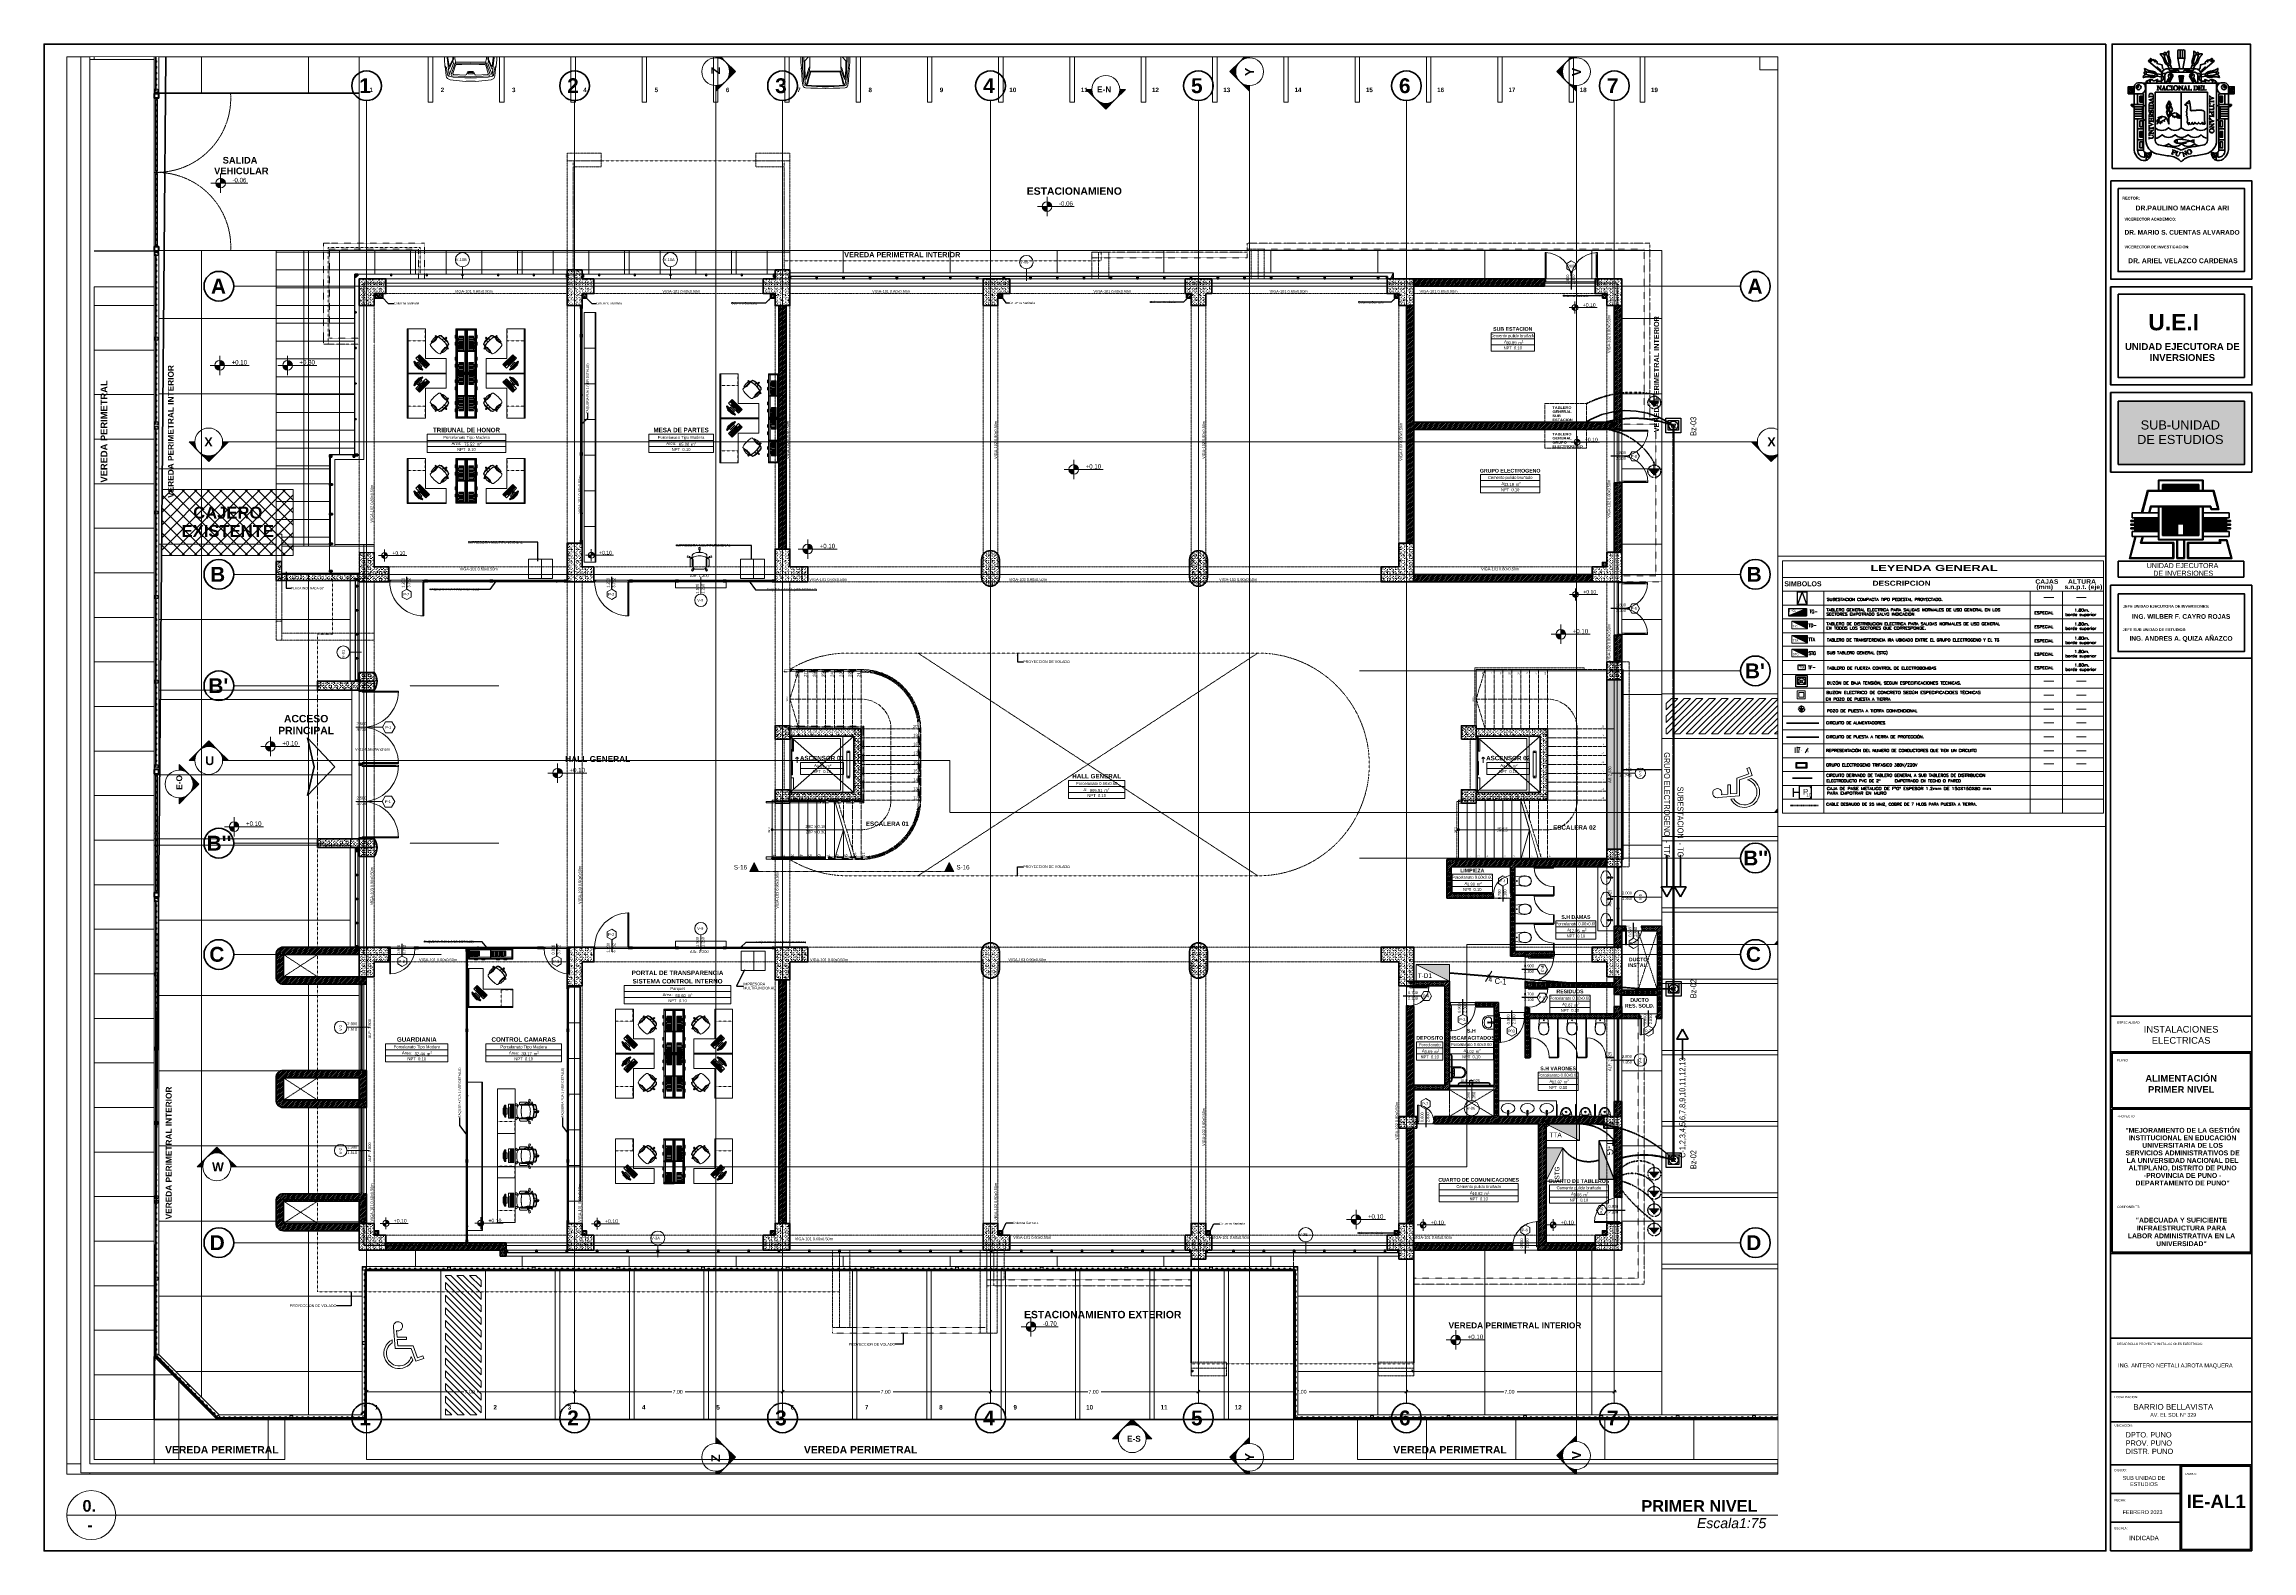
# Paper-space layout 'IE-AL1 PRIMER NIVEL' of a CAD drawing. Header units: inches. Extents: x -41 to 950, y 12 to 688.
# The model-space entities are those that its viewports show. They can reach past a viewport. Long polylines and large blocks are cut down to what shows.
import ezdxf

# ---------------------------------------------------------------- set-up
doc = ezdxf.new("R2010")
doc.units = ezdxf.units.IN
doc.header["$MEASUREMENT"] = 0
doc.set_wipeout_variables(frame=1)
doc.header["$PDMODE"] = 1
for name, pattern in [('A-PB$0$HIDDEN', [0.375, 0.25, -0.125]), ('ACAD_ISO02W100', [15, 12, -3]), ('ACAD_ISO04W100', [30, 24, -3, 0, -3]), ('CONTINUA', [0]), ('HIDDEN', [0.375, 0.25, -0.125]), ('Hidden Line', [0.195611, 0.141111, -0.0545]), ('HIDDENX2', [0.75, 0.5, -0.25]), ('Línea Oculta', [0.195611, 0.141111, -0.0545]), ('Oculto', [0.15875, 0.105833, -0.052917]), ('Punto & Raya', [0.65, 0.5, -0.075, 0, -0.075]), ('Punto & Rayas', [0.335139, 0.15875, -0.088194, 0, -0.088194]), ('Raya Pequeña', [0.141111, 0.070556, -0.070556]), ('Rayas', [0.282222, 0.141111, -0.141111]), ('RAYITAS', [0.375, 0.25, -0.125]), ('super', [0.125, 0.075, -0.05]), ('Wipeout_Contour', [1, 0, -1])]:
    doc.linetypes.add(name, pattern=pattern)
for name, color, linetype, lineweight in [('00 IE TABLERO IE', 4, 'Continuous', 25), ('ALUMBRADO', 5, 'Continuous', 25), ('CAJA-1', 140, 'Continuous', 0), ('CONDUCTOR DESNUDO DE 25MM2', 41, 'Rayas', 35), ('conductor electrico de suministro de energia a sub tableros', 1, 'Continuous', 0), ('distribucion a sub tableros', 210, 'CONTINUA', 40), ('E_BUZON BT', 4, 'Continuous', 30), ('E_SET', 3, 'Continuous', 30), ('GRUPO ELECTROGENO', 1, 'Continuous', 30), ('Lineas Electr', 4, 'Continuous', 18), ('lineaTTT', 40, 'ACAD_ISO02W100', 20), ('nomenclatura de buzon concreto', 4, 'Continuous', 40), ('sub tablero de distribucion', 184, 'Continuous', 9), ('TEXT', 7, 'Continuous', 13), ('textos', 7, 'Continuous', 5), ('TOMA', 140, 'Continuous', 40), ('TOMACORRIENTE', 22, 'RAYITAS', 9)]:
    doc.layers.add(name, color=color, linetype=linetype, lineweight=lineweight)
for name, color, linetype in [('02 _ ARQ _ ALB _ Cotas Ejes', 7, 'Continuous'), ('02 _ ARQ _ ALB _ Ejes Generales', 7, 'Continuous'), ('02 _ ARQ _ ALB _ Mobiliario', 7, 'Continuous'), ('02 _ ARQ _ ALB _ Muros Interiores', 7, 'Continuous'), ('02 _ ARQ _ ZON _ Espacio.3D', 7, 'Continuous'), ('035_cotes', 2, 'Continuous'), ('08 _ STR _ EXT _ 06 Columnas', 7, 'Continuous'), ('08 _ STR _ EXT _ 06 Elementos de Fachada', 7, 'Continuous'), ('08 _ STR _ EXT _ 07 Losa Aligerada', 7, 'Continuous'), ('08 _ STR _ EXT _ 08 Placas', 7, 'Continuous'), ('08 _ STR _ EXT _ 08 Placas Inclinadas', 7, 'Continuous'), ('08 _ STR _ EXT _ 09 Vigas', 7, 'Continuous'), ('08 _ STR _ EXT _ 10 Vereda Exterior', 7, 'Continuous'), ('08 _ STR _ EXT _ 11 Escaleras', 7, 'Continuous'), ('08 _ STR _ EXT _ 12 Ascensor', 7, 'Continuous'), ('08 _ STR _ EXT _ Cerco Perimetrico', 7, 'Continuous'), ('08 _ STR _ EXT _ Estacionamiento-Pavimento', 7, 'Continuous'), ('08 _ STR _ EXT _ Pista exterior', 7, 'Continuous'), ('Acabado - Muros', 7, 'Continuous'), ('Anotaciones - Textos', 7, 'Continuous'), ('BUZONES CDE COMUNICACION', 3, 'Continuous'), ('Dibujo & Figuras', 7, 'Continuous'), ('Dibujo 2D - General', 7, 'Continuous'), ('ESQUEMAS', 7, 'Continuous'), ('Estructura - 03 LOSA', 7, 'Continuous'), ('Estructura - 04 MURO', 253, 'Continuous'), ('Estructura - Carga', 7, 'Continuous'), ('Estructura Compleja - Cubiertas', 7, 'Continuous'), ('IE-LEYENDA', 4, 'Continuous'), ('Interior - CIELO RASSO', 7, 'Continuous'), ('Interior - Equipamiento', 7, 'Continuous'), ('Interior - Escaleras & Barandillas', 7, 'Continuous'), ('Interior - Mobiliario', 7, 'Continuous'), ('Interior - Sanitarios', 7, 'Continuous'), ('Marcador - Alzados', 7, 'Continuous'), ('Marcador - Secciones', 251, 'Continuous'), ('MEP - HVAC', 7, 'Continuous'), ('Notas - Etiquetas', 251, 'Continuous'), ('Notas - General', 7, 'Continuous'), ('Notas - Textos', 7, 'Continuous'), ('Terreno & Paisaje - Terrenos', 7, 'Continuous')]:
    doc.layers.add(name, color=color, linetype=linetype)
doc.layers.add('NonPlottable_Dibujo & Figuras', color=7, linetype='Continuous', plot=False)
doc.styles.add('CUADRO', font='romans.shx')
doc.styles.add('Estilo_Generado_1', font='swisseb.ttf')
doc.styles.add('Estilo_Generado_11', font='symbol.ttf')
doc.styles.add('Estilo_Generado_12', font='')
doc.styles.add('Estilo_Generado_13', font='swissko.ttf')
doc.styles.add('Estilo_Generado_14', font='')
doc.styles.add('Estilo_Generado_3', font='arial.ttf')
doc.styles.add('Estilo_Generado_4', font='swisse.ttf')
doc.styles.add('Estilo_Generado_7', font='swisse.ttf')
doc.styles.add('Estilo_Generado_8', font='arialbd.ttf')
doc.styles.add('Estilo_Generado_9', font='ARIALN.TTF')
doc.styles.add('NEGRITA', font='ariblk.ttf')
doc.styles.add('ROMAND', font='romand__.ttf', dxfattribs={"width": 1.2, "height": 0.1})
doc.styles.add('Romans', font='romans.shx')
doc.styles.add('ROMANS 150', font='arial.ttf', dxfattribs={"width": 0.8, "height": 0.48})
doc.styles.add('SANSSERIFBOLD', font='sasb____.pfb')
doc.styles.add('SWISS', font='swisse.ttf')
doc.styles.get('Estilo_Generado_12').set_extended_font_data('Swis721 LtEx BT', bold=True)
doc.styles.get('Estilo_Generado_14').set_extended_font_data('Swis721 Ex BT', italic=True)
doc.linetypes.add('ZIGZAG', pattern='A,0.00254,-5.08,[131,ltypeshp.shx,S=5.08,R=0,X=-5.08,Y=0],-10.16,[131,ltypeshp.shx,S=5.08,R=180,X=5.08,Y=0],-5.08', length=20.32254)
doc.dimstyles.new('Estilo_Generado__1', dxfattribs={"dimtxt": 0.125, "dimasz": 0.095, "dimexe": 0.18, "dimexo": 0.3, "dimgap": 0, "dimtad": 0, "dimtih": 1, "dimtoh": 1, "dimzin": 0, "dimdsep": 46, "dimtxsty": 'Estilo_Generado_4', "dimblk": 'ARROWHEAD_6', "dimblk1": 'ARROWHEAD_6', "dimblk2": 'ARROWHEAD_6', "dimcen": 0.09, "dimse1": 1, "dimse2": 1, "dimclrd": 144, "dimclre": 144, "dimclrt": 7, "dimadec": 0, "dimazin": 0, "dimtfac": 1, "dimtdec": 4, "dimtmove": 0, "dimatfit": 3, "dimfxl": 1, "dimtolj": 1, "dimtzin": 0, "dimarcsym": 0})
doc.dimstyles.new('Estilo_Generado__8', dxfattribs={"dimtxt": 0.18, "dimasz": 0.0912, "dimexe": 0.18, "dimexo": 0.0625, "dimgap": 0, "dimtad": 0, "dimtih": 1, "dimtoh": 1, "dimdec": 4, "dimzin": 0, "dimdsep": 46, "dimcen": 0.09, "dimadec": 0, "dimazin": 0, "dimtfac": 1, "dimtdec": 4, "dimtmove": 0, "dimatfit": 3, "dimldrblk": 'ARROWHEAD_5', "dimfxl": 1, "dimtolj": 1, "dimtzin": 0, "dimarcsym": 0})
pattern_1 = [(360, (3.7574, 18.3027), (0, 2.53199), []), (90, (3.7574, 18.3027), (-3.6, 0), [])]
pattern_2 = [(0, (0, 0), (0, 1.5), []), (90, (0, 0), (-3, 0), [])]
pattern_3 = [(0, (0, 0), (0, 0.0375), [0, -0.0375])]
pattern_4 = [(0, (0, 0), (0, 0.03), [])]
pattern_5 = [(45, (0, 0), (-0.030052038, 0.030052038), [])]
pattern_6 = [(0, (0, 0), (0, 0.3897114), [0.024375, -0.200625]), (0, (0.1125, 0.19486), (0, 0.3897114), [0.024375, -0.200625]), (60, (0, 0), (-0.3375, 0.1948557), [0.024375, -0.200625]), (60, (0.225, 0), (-0.3375, 0.1948557), [0.024375, -0.200625]), (120, (0.02437, 0), (0.3375, 0.1948557), [0.024375, -0.200625]), (120, (0.24938, 0), (0.3375, 0.1948557), [0.024375, -0.200625]), (0, (0, 0.0375), (0, 0.075), [0, -0.075, 0, -0.1125]), (45, (0.0375, 0.0375), (-0.05303301, 0.05303301), [0, -0.05625, 0, -0.09375])]
pattern_7 = [(0, (0, 0), (0, 0.3117692), [0.03, -0.15]), (0, (0.09, 0.1559), (0, 0.3117692), [0.03, -0.15]), (60, (0, 0), (-0.27, 0.1558846), [0.03, -0.15]), (60, (0.18, 0), (-0.27, 0.1558846), [0.03, -0.15]), (120, (0.03, 0), (0.27, 0.1558846), [0.03, -0.15]), (120, (0.21, 0), (0.27, 0.1558846), [0.03, -0.15]), (0, (0, 0.03), (0, 0.06), [0, -0.06, 0, -0.090000004]), (45, (0.03, 0.03), (-0.04242641, 0.04242641), [0, -0.045, 0, -0.075000003])]

# ---------------------------------------------------------------- blocks, each defined once
blk = doc.blocks.new('*D10')
at = {"layer": '02 _ ARQ _ ALB _ Cotas Ejes', "color": 144, "linetype": 'Continuous', "lineweight": 13, "transparency": 16777216}
for p, q in [((9.245, 2.431), (9.32, 2.431)), ((9.32, 2.337), (9.32, 2.524)), ((9.32, 2.431), (12.595, 2.431)), ((13.045, 2.431), (16.32, 2.431)), ((16.32, 2.337), (16.32, 2.524))]:
    blk.add_line(p, q, dxfattribs=at)
at = {"layer": '02 _ ARQ _ ALB _ Cotas Ejes', "color": 152, "linetype": 'Continuous', "lineweight": 35, "transparency": 16777216}
for p, q in [((9.37, 2.481), (9.27, 2.381)), ((16.37, 2.481), (16.27, 2.381))]:
    blk.add_line(p, q, dxfattribs=at)
at = {"layer": '02 _ ARQ _ ALB _ Cotas Ejes', "color": 7, "lineweight": 35, "transparency": 16777216, "insert": (12.62, 2.368), "char_height": 0.125, "attachment_point": 7, "style": 'Estilo_Generado_4'}
blk.add_mtext('\\A1;{\\pql;\\fSwis721 Ex BT|b0|i0|c0|p34;7.00}', dxfattribs=at)
blk = doc.blocks.new('ARROWHEAD_6')
at = {"color": 0, "linetype": 'Continuous', "lineweight": 0}
for p, q in [((0, 0), (-1, 0)), ((-0.5, -0.5), (0.5, 0.5))]:
    blk.add_line(p, q, dxfattribs=at)
blk = doc.blocks.new('*D12')
at = {"layer": '02 _ ARQ _ ALB _ Cotas Ejes', "color": 152, "linetype": 'Continuous', "lineweight": 35, "transparency": 16777216}
for p, q in [((16.37, 2.481), (16.27, 2.381)), ((23.37, 2.481), (23.27, 2.381))]:
    blk.add_line(p, q, dxfattribs=at)
at = {"layer": '02 _ ARQ _ ALB _ Cotas Ejes', "color": 144, "linetype": 'Continuous', "lineweight": 13, "transparency": 16777216}
for p, q in [((16.32, 2.431), (19.595, 2.431)), ((20.045, 2.431), (23.32, 2.431)), ((23.32, 2.337), (23.32, 2.524))]:
    blk.add_line(p, q, dxfattribs=at)
at = {"layer": '02 _ ARQ _ ALB _ Cotas Ejes', "color": 7, "lineweight": 35, "transparency": 16777216, "insert": (19.62, 2.368), "char_height": 0.125, "attachment_point": 7, "style": 'Estilo_Generado_4'}
blk.add_mtext('\\A1;{\\pql;\\fSwis721 Ex BT|b0|i0|c0|p34;7.00}', dxfattribs=at)
blk = doc.blocks.new('*D13')
at = {"layer": '02 _ ARQ _ ALB _ Cotas Ejes', "color": 152, "linetype": 'Continuous', "lineweight": 35, "transparency": 16777216}
for p, q in [((23.37, 2.481), (23.27, 2.381)), ((30.37, 2.481), (30.27, 2.381))]:
    blk.add_line(p, q, dxfattribs=at)
at = {"layer": '02 _ ARQ _ ALB _ Cotas Ejes', "color": 144, "linetype": 'Continuous', "lineweight": 13, "transparency": 16777216}
for p, q in [((23.32, 2.337), (23.32, 2.524)), ((23.32, 2.431), (26.595, 2.431)), ((27.045, 2.431), (30.32, 2.431)), ((30.32, 2.337), (30.32, 2.524))]:
    blk.add_line(p, q, dxfattribs=at)
at = {"layer": '02 _ ARQ _ ALB _ Cotas Ejes', "color": 7, "lineweight": 35, "transparency": 16777216, "insert": (26.62, 2.368), "char_height": 0.125, "attachment_point": 7, "style": 'Estilo_Generado_4'}
blk.add_mtext('\\A1;{\\pql;\\fSwis721 Ex BT|b0|i0|c0|p34;7.00}', dxfattribs=at)
blk = doc.blocks.new('*D14')
at = {"layer": '02 _ ARQ _ ALB _ Cotas Ejes', "color": 152, "linetype": 'Continuous', "lineweight": 35, "transparency": 16777216}
for p, q in [((30.37, 2.481), (30.27, 2.381)), ((37.37, 2.481), (37.27, 2.381))]:
    blk.add_line(p, q, dxfattribs=at)
at = {"layer": '02 _ ARQ _ ALB _ Cotas Ejes', "color": 144, "linetype": 'Continuous', "lineweight": 13, "transparency": 16777216}
for p, q in [((30.32, 2.337), (30.32, 2.524)), ((30.32, 2.431), (33.595, 2.431)), ((34.045, 2.431), (37.32, 2.431)), ((37.32, 2.337), (37.32, 2.524))]:
    blk.add_line(p, q, dxfattribs=at)
at = {"layer": '02 _ ARQ _ ALB _ Cotas Ejes', "color": 7, "lineweight": 35, "transparency": 16777216, "insert": (33.62, 2.368), "char_height": 0.125, "attachment_point": 7, "style": 'Estilo_Generado_4'}
blk.add_mtext('\\A1;{\\pql;\\fSwis721 Ex BT|b0|i0|c0|p34;7.00}', dxfattribs=at)
blk = doc.blocks.new('*D15')
at = {"layer": '02 _ ARQ _ ALB _ Cotas Ejes', "color": 152, "linetype": 'Continuous', "lineweight": 35, "transparency": 16777216}
for p, q in [((37.37, 2.481), (37.27, 2.381)), ((44.37, 2.481), (44.27, 2.381))]:
    blk.add_line(p, q, dxfattribs=at)
at = {"layer": '02 _ ARQ _ ALB _ Cotas Ejes', "color": 144, "linetype": 'Continuous', "lineweight": 13, "transparency": 16777216}
for p, q in [((37.32, 2.337), (37.32, 2.524)), ((37.32, 2.431), (40.595, 2.431)), ((41.045, 2.431), (44.32, 2.431)), ((44.32, 2.337), (44.32, 2.524))]:
    blk.add_line(p, q, dxfattribs=at)
at = {"layer": '02 _ ARQ _ ALB _ Cotas Ejes', "color": 7, "lineweight": 35, "transparency": 16777216, "insert": (40.62, 2.368), "char_height": 0.125, "attachment_point": 7, "style": 'Estilo_Generado_4'}
blk.add_mtext('\\A1;{\\pql;\\fSwis721 Ex BT|b0|i0|c0|p34;7.00}', dxfattribs=at)
blk = doc.blocks.new('*D16')
at = {"layer": '02 _ ARQ _ ALB _ Cotas Ejes', "color": 152, "linetype": 'Continuous', "lineweight": 35, "transparency": 16777216}
for p, q in [((44.37, 2.481), (44.27, 2.381)), ((51.27, 2.381), (51.37, 2.481))]:
    blk.add_line(p, q, dxfattribs=at)
at = {"layer": '02 _ ARQ _ ALB _ Cotas Ejes', "color": 144, "linetype": 'Continuous', "lineweight": 13, "transparency": 16777216}
for p, q in [((44.32, 2.337), (44.32, 2.524)), ((44.32, 2.431), (47.595, 2.431)), ((48.045, 2.431), (51.32, 2.431)), ((51.32, 2.337), (51.32, 2.524)), ((51.32, 2.431), (51.395, 2.431))]:
    blk.add_line(p, q, dxfattribs=at)
at = {"layer": '02 _ ARQ _ ALB _ Cotas Ejes', "color": 7, "lineweight": 35, "transparency": 16777216, "insert": (47.62, 2.368), "char_height": 0.125, "attachment_point": 7, "style": 'Estilo_Generado_4'}
blk.add_mtext('\\A1;{\\pql;\\fSwis721 Ex BT|b0|i0|c0|p34;7.00}', dxfattribs=at)
blk = doc.blocks.new('ARROWHEAD_5')
at = {"linetype": 'Continuous', "lineweight": 0}
blk.add_hatch(color=0, dxfattribs=at).paths.add_polyline_path([(-1, 0.2679), (0, 0), (-1, -0.2679)])
at = {"color": 0, "linetype": 'Continuous', "lineweight": 0}
blk.add_line((0, 0), (-1, 0), dxfattribs=at)
blk = doc.blocks.new('T5015')
at = {"layer": '00 IE TABLERO IE'}
for p, q in [((-0.25, -0.2), (0.25, 0)), ((-0.25, 0), (0.25, 0)), ((-0.25, 0), (-0.25, -0.2)), ((0.25, 0), (0.25, -0.2)), ((-0.25, -0.2), (0.25, -0.2))]:
    blk.add_line(p, q, dxfattribs=at)
blk.add_solid([(-0.25, -0.2), (0.25, 0), (0.25, -0.2)], dxfattribs=at)
blk = doc.blocks.new('SET')
at = {"layer": 'E_SET'}
for points in [[(1, 0.75), (1, -0.75), (-1, -0.75), (-1, 0.75), (1, 0.75)], [(1, 0.75), (-1, 0), (1, -0.75)]]:
    blk.add_lwpolyline(points, dxfattribs=at)
blk = doc.blocks.new('TB')
at = {"layer": 'ALUMBRADO', "color": 120, "linetype": 'Continuous', "ltscale": 0.5, "const_width": 0.0119}
blk.add_lwpolyline([(0.176, 0.159), (-0.112, 0.159), (-0.112, 0), (0.176, 0)], close=True, dxfattribs=at)
at = {"layer": 'ALUMBRADO', "color": 140}
blk.add_lwpolyline([(-0.112, 0), (0.176, 0), (0.176, 0.159), (-0.112, 0.159)], close=True, dxfattribs=at)
blk = doc.blocks.new('TD')
blk.add_hatch(color=256).paths.add_polyline_path([(-0.65, 0.35), (-0.65, 0.05), (-0.05, 0.05)])
blk.add_line((-0.65, 0.35), (-0.05, 0.05))
blk.add_lwpolyline([(-0.65, 0.05), (-0.05, 0.05), (-0.05, 0.35), (-0.65, 0.35)], close=True)
blk = doc.blocks.new('BUZON COMUNICACIONES')
at = {"layer": 'BUZONES CDE COMUNICACION', "lineweight": -2, "elevation": 4337.758}
for points in [[(2636.731, 1479.557), (2637.731, 1479.557), (2637.731, 1478.557), (2636.731, 1478.557)], [(2636.881, 1479.407), (2637.581, 1479.407), (2637.581, 1478.757), (2636.881, 1478.757)]]:
    blk.add_lwpolyline(points, close=True, dxfattribs=at)
at = {"layer": 'BUZONES CDE COMUNICACION', "lineweight": -2}
blk.add_circle((2637.231, 1479.057, 4337.758), 0.3, dxfattribs=at)
at = {"color": 3, "lineweight": 140, "insert": (2637.061, 1479.155), "char_height": 0.2, "attachment_point": 1, "style": 'CUADRO'}
blk.add_mtext_dynamic_manual_height_columns('{\\Fromans|c0;BZ}', width=0.46064, gutter_width=1, heights=[0], dxfattribs=at)
blk = doc.blocks.new('*U314')
at = {"layer": 'CAJA-1', "lineweight": 25}
for p, q in [((5362.509, 2431.964), (5362.509, 2432.069)), ((5362.647, 2431.964), (5362.509, 2431.964)), ((5362.509, 2431.859), (5362.509, 2431.964))]:
    blk.add_line(p, q, dxfattribs=at)
at = {"layer": 'CAJA-1'}
for p, q in [((5362.948, 2432.115), (5362.911, 2432.077)), ((5362.948, 2431.814), (5362.911, 2431.851))]:
    blk.add_line(p, q, dxfattribs=at)
at = {"layer": 'CAJA-1', "lineweight": 25}
blk.add_lwpolyline([(5362.647, 2431.814), (5362.948, 2431.814), (5362.948, 2432.115), (5362.647, 2432.115)], close=True, dxfattribs=at)
at = {"layer": 'CAJA-1'}
for s, height, p in [('P', 0.139, (5362.743, 2431.912)), ('10', 0.0787, (5362.82, 2431.864))]:
    blk.add_text(s, height=height, dxfattribs=at).set_placement(p)
blk = doc.blocks.new('POZO')
at = {"layer": 'ALUMBRADO', "color": 3, "linetype": 'Continuous', "ltscale": 0.5}
for p, q in [((0, -0.184), (0, 0)), ((-0.142, -0.184), (0.142, -0.184)), ((-0.113, -0.218), (0.113, -0.218)), ((-0.085, -0.251), (0.085, -0.251)), ((-0.057, -0.285), (0.057, -0.285)), ((-0.028, -0.319), (0.028, -0.319))]:
    blk.add_line(p, q, dxfattribs=at)
at = {"layer": 'ALUMBRADO', "color": 2, "linetype": 'HIDDEN', "ltscale": 0.5}
blk.add_circle((0, -0.228), 0.18, dxfattribs=at)

msp = doc.modelspace()

# ---------------------------------------------------------------- hatches: boundary and pattern name
at = {"linetype": 'Continuous', "lineweight": 13, "true_color": 0x636466}
for points in [[(4.402, 43.12), (4.239, 43.12), (4.251, 43.058), (4.287, 43.005), (4.339, 42.97), (4.402, 42.958)], [(4.402, 43.12), (4.564, 43.12), (4.552, 43.182), (4.517, 43.235), (4.464, 43.27), (4.402, 43.283)], [(32.225, 42.331), (32.387, 42.331), (32.375, 42.393), (32.34, 42.446), (32.287, 42.481), (32.225, 42.493)], [(32.225, 42.331), (32.062, 42.331), (32.075, 42.269), (32.11, 42.216), (32.163, 42.181), (32.225, 42.168)], [(49.995, 38.931), (49.895, 38.931), (49.903, 38.892), (49.924, 38.86), (49.957, 38.838), (49.995, 38.831)], [(49.995, 38.931), (50.095, 38.931), (50.087, 38.969), (50.066, 39.001), (50.033, 39.023), (49.995, 39.031)], [(4.374, 36.985), (4.211, 36.985), (4.224, 36.922), (4.259, 36.87), (4.312, 36.835), (4.374, 36.822)], [(4.374, 36.985), (4.536, 36.985), (4.524, 37.047), (4.489, 37.1), (4.436, 37.135), (4.374, 37.147)], [(6.658, 36.985), (6.496, 36.985), (6.508, 36.922), (6.543, 36.87), (6.596, 36.835), (6.658, 36.822)], [(6.658, 36.985), (6.821, 36.985), (6.808, 37.047), (6.773, 37.1), (6.72, 37.135), (6.658, 37.147)], [(50.066, 34.398), (49.966, 34.398), (49.974, 34.36), (49.995, 34.328), (50.028, 34.306), (50.066, 34.298)], [(33.124, 33.48), (32.961, 33.48), (32.973, 33.418), (33.009, 33.366), (33.061, 33.33), (33.124, 33.318)], [(33.124, 33.48), (33.286, 33.48), (33.274, 33.543), (33.239, 33.595), (33.186, 33.631), (33.124, 33.643)], [(16.882, 30.593), (16.782, 30.593), (16.79, 30.555), (16.811, 30.523), (16.844, 30.501), (16.882, 30.493)], [(16.882, 30.593), (16.982, 30.593), (16.975, 30.632), (16.953, 30.664), (16.92, 30.686), (16.882, 30.693)], [(24.17, 30.8), (24.007, 30.8), (24.02, 30.738), (24.055, 30.685), (24.108, 30.65), (24.17, 30.638)], [(24.17, 30.8), (24.332, 30.8), (24.32, 30.862), (24.285, 30.915), (24.232, 30.95), (24.17, 30.963)], [(50.013, 29.272), (49.913, 29.272), (49.921, 29.234), (49.942, 29.201), (49.975, 29.179), (50.013, 29.172)], [(49.519, 27.933), (49.356, 27.933), (49.369, 27.871), (49.404, 27.818), (49.457, 27.783), (49.519, 27.771)], [(49.519, 27.933), (49.681, 27.933), (49.669, 27.995), (49.634, 28.048), (49.581, 28.083), (49.519, 28.096)], [(6.081, 24.159), (5.918, 24.159), (5.931, 24.097), (5.966, 24.044), (6.018, 24.009), (6.081, 23.996)], [(6.081, 24.159), (6.243, 24.159), (6.231, 24.221), (6.196, 24.274), (6.143, 24.309), (6.081, 24.321)], [(15.748, 23.257), (15.586, 23.257), (15.598, 23.194), (15.633, 23.142), (15.686, 23.106), (15.748, 23.094)], [(15.748, 23.257), (15.911, 23.257), (15.898, 23.319), (15.863, 23.372), (15.81, 23.407), (15.748, 23.419)], [(4.86, 21.454), (5.023, 21.454), (5.01, 21.516), (4.975, 21.568), (4.922, 21.604), (4.86, 21.616)], [(4.86, 21.454), (4.698, 21.454), (4.71, 21.391), (4.745, 21.339), (4.798, 21.303), (4.86, 21.291)], [(9.97, 8.1), (10.07, 8.1), (10.062, 8.138), (10.041, 8.171), (10.008, 8.192), (9.97, 8.2)], [(13.159, 8.107), (13.259, 8.107), (13.252, 8.145), (13.23, 8.178), (13.198, 8.199), (13.159, 8.207)], [(17.084, 8.089), (17.184, 8.089), (17.176, 8.127), (17.154, 8.159), (17.122, 8.181), (17.084, 8.189)], [(42.626, 8.229), (42.463, 8.229), (42.476, 8.167), (42.511, 8.114), (42.563, 8.079), (42.626, 8.067)], [(42.626, 8.229), (42.788, 8.229), (42.776, 8.291), (42.741, 8.344), (42.688, 8.379), (42.626, 8.392)], [(9.97, 8.1), (9.87, 8.1), (9.878, 8.062), (9.899, 8.029), (9.932, 8.008), (9.97, 8)], [(17.084, 8.089), (16.984, 8.089), (16.991, 8.05), (17.013, 8.018), (17.045, 7.996), (17.084, 7.989)], [(31.682, 4.621), (31.52, 4.621), (31.532, 4.559), (31.567, 4.506), (31.62, 4.471), (31.682, 4.458)], [(31.682, 4.621), (31.845, 4.621), (31.832, 4.683), (31.797, 4.736), (31.744, 4.771), (31.682, 4.783)], [(45.983, 4.176), (45.821, 4.176), (45.833, 4.114), (45.868, 4.061), (45.921, 4.026), (45.983, 4.013)], [(45.983, 4.176), (46.146, 4.176), (46.133, 4.238), (46.098, 4.291), (46.045, 4.326), (45.983, 4.338)]]:
    msp.add_hatch(color=251, dxfattribs=at).paths.add_polyline_path(points)
at = {"linetype": 'Continuous', "lineweight": 5, "true_color": 0x636466}
h = msp.add_hatch(dxfattribs=at)
h.set_pattern_fill('LADRILLO_COMÚN_0002', color=251, style=0, pattern_type=2)
h.set_pattern_definition(pattern_5)
h.paths.add_polyline_path([(9.07, 23.55), (9.17, 23.55), (9.17, 23.55), (9.07, 23.55)])
at = {"layer": '08 _ STR _ EXT _ 06 Columnas', "linetype": 'Continuous', "lineweight": 9}
h = msp.add_hatch(dxfattribs=at)
h.set_pattern_fill('HORMIGÓN_EN_MASA_0002', style=0, pattern_type=2)
h.set_pattern_definition(pattern_6)
h.paths.add_polyline_path([(30.02, 30.45), (30.02, 29.85, 0.414213), (30.32, 29.55, 0.414214), (30.62, 29.85), (30.62, 30.45, 0.414214), (30.32, 30.75, 0.414214)])
h = msp.add_hatch(dxfattribs=at)
h.set_pattern_fill('HORMIGÓN_EN_MASA_0002', style=0, pattern_type=2)
h.set_pattern_definition(pattern_6)
h.paths.add_polyline_path([(37.02, 30.45), (37.02, 29.85, 0.414213), (37.32, 29.55, 0.414214), (37.62, 29.85), (37.62, 30.45, 0.414214), (37.32, 30.75, 0.414214)])
h = msp.add_hatch(dxfattribs=at)
h.set_pattern_fill('HORMIGÓN_EN_MASA_0002', style=0, pattern_type=2)
h.set_pattern_definition(pattern_6)
h.paths.add_polyline_path([(30.02, 17.25), (30.02, 16.65, 0.414213), (30.32, 16.35, 0.414214), (30.62, 16.65), (30.62, 17.25, 0.414214), (30.32, 17.55, 0.414214)])
h = msp.add_hatch(dxfattribs=at)
h.set_pattern_fill('HORMIGÓN_EN_MASA_0002', style=0, pattern_type=2)
h.set_pattern_definition(pattern_6)
h.paths.add_polyline_path([(37.02, 17.25), (37.02, 16.65, 0.414213), (37.32, 16.35, 0.414214), (37.62, 16.65), (37.62, 17.25, 0.414214), (37.32, 17.55, 0.414214)])
at = {"layer": '08 _ STR _ EXT _ 08 Placas Inclinadas', "linetype": 'Continuous', "lineweight": 9}
h = msp.add_hatch(dxfattribs=at)
h.set_pattern_fill('HORMIGÓN_EN_MASA_0002', style=0, pattern_type=2)
h.set_pattern_definition(pattern_6)
h.paths.add_polyline_path([(37.13, 3.11), (37.159, 3.177), (37.07, 3.177), (37.07, 3.11)])
at = {"layer": '08 _ STR _ EXT _ 10 Vereda Exterior', "linetype": 'Continuous', "lineweight": 13}
h = msp.add_hatch(dxfattribs=at)
h.set_pattern_fill('CEMENTO_PULIDO_Y_BRUÑADO_FA', color=251, style=0, pattern_type=2)
h.set_pattern_definition([(360, (3.7574, 23.198), (0, 2.532), []), (90, (3.7574, 23.198), (-3.6, 0), [])])
h.paths.add_polyline_path([(2.17, 26.05), (2.17, 21.05), (8.82, 21.05), (8.821, 26.05)])
h = msp.add_hatch(dxfattribs=at)
h.set_pattern_fill('RETÍCULA_100X100_0002', color=251, style=0, pattern_type=2)
h.set_pattern_definition(pattern_1)
h.paths.add_polyline_path([(2.17, 3.621), (4.291, 1.5), (9.32, 1.5), (9.32, 6.5), (40.52, 6.5), (40.52, 1.5), (52.92, 1.5), (52.92, 19.086), (51.57, 19.086), (51.57, 7.2), (9.07, 7.2), (9.07, 7.85), (6.52, 7.85, -0.414214), (6.27, 8.1), (6.27, 8.85, -0.414213), (6.52, 9.1), (9.07, 9.1), (9.07, 12), (6.52, 12, -0.414214), (6.27, 12.25), (6.27, 13, -0.414213), (6.52, 13.25), (9.07, 13.25), (9.07, 16.15), (6.52, 16.15, -0.414214), (6.27, 16.4), (6.27, 17.15, -0.414213), (6.52, 17.4), (8.77, 17.4), (8.771, 21.05), (2.17, 21.05)])
h = msp.add_hatch(dxfattribs=at)
h.set_pattern_fill('CEMENTO_PULIDO_1_50X3_00_69', color=251, style=0, pattern_type=2)
h.set_pattern_definition(pattern_2)
h.paths.add_polyline_path([(0, 0), (2.17, 0), (2.17, 0.15), (0.15, 0.15), (0.15, 1.5), (0, 1.5)])
at = {"layer": 'Estructura - 03 LOSA', "linetype": 'Continuous', "lineweight": 13}
h = msp.add_hatch(dxfattribs=at)
h.set_pattern_fill('CEMENTO_PULIDO_Y_BRUÑADO_FA', color=251, style=0, pattern_type=2)
h.set_pattern_definition(pattern_1)
h.paths.add_polyline_path([(9.07, 46.132), (9.07, 50.85), (2.17, 50.85), (2.17, 46.132)])
h = msp.add_hatch(dxfattribs=at)
h.set_pattern_fill('CEMENTO_PULIDO_Y_BRUÑADO_FA', color=251, style=0, pattern_type=2)
h.set_pattern_definition(pattern_1)
h.paths.add_polyline_path([(2.17, 26.05), (8.821, 26.05), (8.822, 29.453), (8.822, 30.7), (8.25, 30.7), (8.25, 33.82), (9.07, 33.82), (9.07, 39.9), (23.57, 39.9), (51.57, 39.9), (51.57, 23.382), (52.92, 23.382), (52.92, 40.85), (9.07, 40.85), (2.17, 40.85)])
h = msp.add_hatch(dxfattribs=at)
h.set_pattern_fill('CEMENTO_PULIDO_Y_BRUÑADO_FA', color=251, style=0, pattern_type=2)
h.set_pattern_definition(pattern_1)
h.paths.add_polyline_path([(51.57, 23.382), (51.57, 19.086), (52.92, 19.086), (52.92, 23.382)])
at = {"layer": 'Estructura - 04 MURO', "linetype": 'Continuous', "lineweight": 5}
h = msp.add_hatch(dxfattribs=at)
h.set_pattern_fill('LADRILLO_COMÚN_0002', color=252, style=0, pattern_type=2)
h.set_pattern_definition(pattern_5)
h.paths.add_polyline_path([(9.07, 9.1), (9.32, 9.1), (9.32, 9.1), (9.07, 9.1)])
at = {"layer": 'Estructura - Carga', "linetype": 'Continuous', "lineweight": 13}
h = msp.add_hatch(dxfattribs=at)
h.set_pattern_fill('HORMIGÓN_ARMADO_0002', color=251, style=0, pattern_type=2)
h.set_pattern_definition(pattern_7)
h.paths.add_polyline_path([(9.57, 39.25), (9.87, 39.25), (9.87, 39.4), (9.57, 39.4)])
h = msp.add_hatch(dxfattribs=at)
h.set_pattern_fill('HORMIGÓN_ARMADO_0002', color=251, style=0, pattern_type=2)
h.set_pattern_definition(pattern_7)
h.paths.add_polyline_path([(16.57, 7.7), (16.72, 7.7), (16.72, 7.85), (16.57, 7.85)])
h = msp.add_hatch(dxfattribs=at)
h.set_pattern_fill('HORMIGÓN_ARMADO_0002', color=251, style=0, pattern_type=2)
h.set_pattern_definition(pattern_7)
h.paths.add_polyline_path([(30.57, 7.7), (30.72, 7.7), (30.72, 7.85), (30.57, 7.85)])
h = msp.add_hatch(dxfattribs=at)
h.set_pattern_fill('HORMIGÓN_ARMADO_0002', color=251, style=0, pattern_type=2)
h.set_pattern_definition(pattern_7)
h.paths.add_polyline_path([(37.57, 7.7), (37.72, 7.7), (37.72, 7.85), (37.57, 7.85)])
at = {"layer": 'Lineas Electr'}
h = msp.add_hatch(color=256, dxfattribs=at)
h.dxf.hatch_style = 1
h.paths.add_polyline_path([(84.538, 59.556, 1), (84.574, 59.555, 1)])
at = {"layer": 'Marcador - Alzados', "linetype": 'Continuous', "lineweight": 13}
for points in [[(33.54, 46.274), (33.871, 45.942, -0.198912), (33.734, 46.274)], [(34.865, 46.274), (34.671, 46.274, -0.198912), (34.533, 45.942)], [(33.871, 45.942), (34.202, 45.611), (34.533, 45.942, -0.414214)], [(3.008, 23.553), (3.008, 23.359, -0.198912), (3.339, 23.222)], [(3.339, 23.222, -0.414214), (3.339, 22.559), (3.67, 22.891)], [(3.008, 22.228), (3.339, 22.559, -0.198912), (3.008, 22.422)], [(34.761, 1.181, -0.414214), (35.423, 1.181), (35.092, 1.512)], [(34.43, 0.85), (34.624, 0.85, -0.198912), (34.761, 1.181)], [(35.755, 0.85), (35.423, 1.181, -0.198912), (35.56, 0.85)]]:
    msp.add_hatch(color=7, dxfattribs=at).paths.add_polyline_path(points)
at = {"layer": 'Marcador - Secciones', "linetype": 'Continuous', "lineweight": 13}
for points in [[(21.07, 47.536), (21.07, 47.342, -0.198912), (21.401, 47.205)], [(21.401, 47.205, -0.414214), (21.401, 46.542), (21.732, 46.874)], [(38.711, 47.205), (38.38, 46.874), (38.711, 46.542, -0.414214)], [(39.042, 47.536), (38.711, 47.205, -0.198912), (39.042, 47.342)], [(49.714, 47.205), (49.383, 46.874), (49.714, 46.542, -0.414214)], [(50.045, 47.536), (49.714, 47.205, -0.198912), (50.045, 47.342)], [(21.07, 46.211), (21.401, 46.542, -0.198912), (21.07, 46.405)], [(39.042, 46.211), (39.042, 46.405, -0.198912), (38.711, 46.542)], [(50.045, 46.211), (50.045, 46.405, -0.198912), (49.714, 46.542)], [(3.342, 34.407), (3.673, 34.075, -0.198912), (3.536, 34.407)], [(4.667, 34.407), (4.473, 34.407, -0.198912), (4.335, 34.075)], [(55.94, 34.407), (56.271, 34.075, -0.198912), (56.134, 34.407)], [(57.265, 34.407), (57.071, 34.407, -0.198912), (56.934, 34.075)], [(3.673, 34.075), (4.004, 33.744), (4.335, 34.075, -0.414214)], [(56.934, 34.075, -0.414214), (56.271, 34.075), (56.603, 33.744)], [(3.342, 23.682), (3.536, 23.682, -0.198912), (3.673, 24.013)], [(3.673, 24.013, -0.414214), (4.335, 24.013), (4.004, 24.344)], [(4.667, 23.682), (4.335, 24.013, -0.198912), (4.473, 23.682)], [(57.701, 22.268), (57.37, 22.599), (57.038, 22.268, -0.414214)], [(56.707, 21.937), (56.901, 21.937, -0.198912), (57.038, 22.268)], [(57.701, 17.824), (57.37, 18.155), (57.038, 17.824, -0.414214)], [(56.707, 17.493), (56.901, 17.493, -0.198912), (57.038, 17.824)], [(3.945, 10.333, -0.414214), (4.607, 10.333), (4.276, 10.664)], [(3.613, 10.002), (3.807, 10.002, -0.198912), (3.945, 10.333)], [(4.938, 10.002), (4.607, 10.333, -0.198912), (4.744, 10.002)], [(21.07, 0.888), (21.07, 0.694, -0.198912), (21.401, 0.557)], [(39.042, 0.888), (38.711, 0.557, -0.198912), (39.042, 0.694)], [(21.401, -0.106), (21.732, 0.225), (21.401, 0.557, -0.414214)], [(38.711, -0.106, -0.414214), (38.711, 0.557), (38.38, 0.225)], [(21.07, -0.437), (21.401, -0.106, -0.198912), (21.07, -0.243)], [(39.042, -0.437), (39.042, -0.243, -0.198912), (38.711, -0.106)]]:
    msp.add_hatch(color=7, dxfattribs=at).paths.add_polyline_path(points)
at = {"layer": 'Marcador - Secciones', "linetype": 'Continuous', "lineweight": 20}
for points in [[(22.214, 19.946), (22.514, 19.946), (22.364, 20.246)], [(29.083, 19.946), (28.933, 20.246), (28.783, 19.946)]]:
    msp.add_hatch(color=152, dxfattribs=at).paths.add_polyline_path(points)

# ---------------------------------------------------------------- linework, layer by layer
at = {"color": 251, "linetype": 'Continuous', "lineweight": 13, "true_color": 0x636466}
for p, q in [((4.077, 43.12), (5.319, 43.12)), ((4.402, 42.795), (4.402, 43.445)), ((32.225, 42.006), (32.225, 42.656)), ((31.9, 42.331), (33.142, 42.331)), ((49.795, 38.931), (50.746, 38.931)), ((49.995, 38.731), (49.995, 39.131)), ((4.374, 36.66), (4.374, 37.31)), ((6.658, 36.66), (6.658, 37.31)), ((4.049, 36.985), (5.36, 36.985)), ((6.333, 36.985), (7.644, 36.985)), ((49.866, 34.398), (50.817, 34.398)), ((32.799, 33.48), (34.11, 33.48)), ((33.124, 33.155), (33.124, 33.805)), ((16.682, 30.593), (17.633, 30.593)), ((23.845, 30.8), (25.156, 30.8)), ((24.17, 30.475), (24.17, 31.125)), ((49.813, 29.272), (50.764, 29.272)), ((49.519, 27.608), (49.519, 28.258)), ((49.194, 27.933), (50.505, 27.933)), ((9.853, 24.8), (8.957, 24.8)), ((5.756, 24.159), (7.067, 24.159)), ((6.081, 23.834), (6.081, 24.484)), ((15.423, 23.257), (16.734, 23.257)), ((15.748, 22.932), (15.748, 23.582)), ((9.84, 22.3), (8.957, 22.3)), ((4.86, 21.129), (4.86, 21.779)), ((4.535, 21.454), (5.847, 21.454)), ((9.97, 7.9), (9.97, 8.3)), ((13.159, 7.907), (13.159, 8.307)), ((17.084, 7.889), (17.084, 8.289)), ((42.301, 8.229), (43.612, 8.229)), ((42.626, 7.904), (42.626, 8.554)), ((9.77, 8.1), (10.721, 8.1)), ((16.884, 8.089), (17.835, 8.089)), ((31.357, 4.621), (32.599, 4.621)), ((31.682, 4.296), (31.682, 4.946)), ((45.983, 3.851), (45.983, 4.501)), ((45.658, 4.176), (46.97, 4.176))]:
    msp.add_line(p, q, dxfattribs=at)
at = {"color": 251, "linetype": 'Continuous', "lineweight": 15, "true_color": 0x636466}
for p, q in [((10.392, 26.022), (10.292, 26.022)), ((10.292, 26.022), (10.292, 25.982)), ((10.392, 25.982), (10.392, 26.022)), ((10.292, 25.982), (10.392, 25.982)), ((9.17, 23.618), (9.27, 23.618)), ((9.17, 23.578), (9.17, 23.618)), ((9.27, 23.578), (9.17, 23.578)), ((9.27, 23.522), (9.17, 23.522)), ((9.17, 23.522), (9.17, 23.482)), ((9.17, 23.482), (9.27, 23.482)), ((9.27, 23.618), (9.27, 23.578)), ((10.292, 23.598), (9.27, 23.598)), ((9.27, 23.482), (9.27, 23.522)), ((10.292, 23.502), (9.27, 23.502)), ((10.292, 23.578), (10.292, 23.618)), ((10.292, 23.618), (10.392, 23.618)), ((10.392, 23.578), (10.292, 23.578)), ((10.392, 23.522), (10.292, 23.522)), ((10.292, 23.522), (10.292, 23.482)), ((10.292, 23.482), (10.392, 23.482)), ((10.392, 23.618), (10.392, 23.578)), ((10.392, 23.482), (10.392, 23.522)), ((10.292, 21.078), (10.292, 21.118)), ((10.292, 21.118), (10.392, 21.118)), ((10.392, 21.078), (10.292, 21.078)), ((10.392, 21.118), (10.392, 21.078))]:
    msp.add_line(p, q, dxfattribs=at)
at = {"color": 251, "linetype": 'Continuous', "lineweight": 25, "true_color": 0x636466}
for p, q in [((9.07, 23.59), (9.13, 23.59)), ((9.07, 23.55), (9.07, 23.59)), ((9.17, 23.55), (9.07, 23.55)), ((9.07, 23.55), (9.17, 23.55)), ((9.07, 23.51), (9.07, 23.55)), ((9.13, 23.51), (9.07, 23.51)), ((9.13, 23.59), (9.13, 23.578)), ((9.13, 23.578), (9.17, 23.578)), ((9.17, 23.522), (9.13, 23.522)), ((9.13, 23.522), (9.13, 23.51)), ((9.17, 23.578), (9.17, 23.55)), ((9.17, 23.55), (9.17, 23.522))]:
    msp.add_line(p, q, dxfattribs=at)
at = {"color": 251, "linetype": 'Continuous', "lineweight": 80, "true_color": 0x636466}
msp.add_line((9.07, 23.55), (9.17, 23.55), dxfattribs=at)
msp.add_line((9.07, 23.55), (9.17, 23.55), dxfattribs=at)
msp.add_line((9.07, 23.55), (9.17, 23.55), dxfattribs=at)
msp.add_line((9.07, 23.55), (9.17, 23.55), dxfattribs=at)
msp.add_line((9.07, 23.55), (9.17, 23.55), dxfattribs=at)
msp.add_line((9.07, 23.55), (9.17, 23.55), dxfattribs=at)
at = {"color": 144, "linetype": 'Continuous', "lineweight": 13}
msp.add_lwpolyline([(30.02, 29.85, 1), (30.62, 29.85), (30.62, 30.45, 1), (30.02, 30.45)], format="xyb", close=True, dxfattribs=at)
at = {"color": 251, "linetype": 'Continuous', "lineweight": 13, "flags": 128}
for points in [[(10.278, 24.8), (10.171, 24.984), (9.959, 24.984), (9.853, 24.8), (9.959, 24.616), (10.171, 24.616)], [(10.265, 22.3), (10.158, 22.484), (9.946, 22.484), (9.84, 22.3), (9.946, 22.116), (10.158, 22.116)]]:
    msp.add_lwpolyline(points, close=True, dxfattribs=at)
at = {"color": 165, "linetype": 'Continuous', "lineweight": 15, "flags": 128}
for points in [[(10.292, 23.598), (9.27, 23.598), (9.27, 23.618), (10.292, 23.618)], [(10.292, 23.578), (9.27, 23.578), (9.27, 23.598), (10.292, 23.598)], [(10.292, 23.522), (9.27, 23.522), (9.27, 23.502), (10.292, 23.502)], [(10.292, 23.502), (9.27, 23.502), (9.27, 23.482), (10.292, 23.482)]]:
    msp.add_lwpolyline(points, close=True, dxfattribs=at)
at = {"color": 251, "linetype": 'Continuous', "lineweight": 13, "true_color": 0x636466}
for centre, radius in [((4.402, 43.12), 0.163), ((32.225, 42.331), 0.163), ((49.995, 38.931), 0.1), ((4.374, 36.985), 0.163), ((6.658, 36.985), 0.163), ((33.124, 33.48), 0.163), ((16.882, 30.593), 0.1), ((24.17, 30.8), 0.163), ((49.519, 27.933), 0.163), ((6.081, 24.159), 0.163), ((15.748, 23.257), 0.163), ((4.86, 21.454), 0.163), ((9.97, 8.1), 0.1), ((17.084, 8.089), 0.1), ((42.626, 8.229), 0.163), ((31.682, 4.621), 0.163), ((45.983, 4.176), 0.163)]:
    msp.add_circle(centre, radius, dxfattribs=at)
at = {"color": 165, "linetype": 'Continuous', "lineweight": 15}
for centre, start, end in [((9.17, 23.578), 0, 90), ((9.17, 23.522), 270, 0)]:
    msp.add_arc(centre, 1.222, start, end, dxfattribs=at)
at = {"layer": '02 _ ARQ _ ALB _ Ejes Generales', "color": 252, "linetype": 'Punto & Raya', "lineweight": 13}
for p, q in [((9.32, 44.9), (9.32, 45.9)), ((16.32, 44.9), (16.32, 45.9)), ((23.32, 44.9), (23.32, 45.9)), ((30.32, 44.9), (30.32, 45.9)), ((37.32, 44.9), (37.32, 45.9)), ((44.32, 44.9), (44.32, 45.9)), ((51.32, 44.9), (51.32, 45.9)), ((30.32, 44.9), (30.32, 44.9)), ((5.845, 39.65), (4.845, 39.65)), ((54.57, 39.65), (55.57, 39.65)), ((5.845, 29.95), (4.845, 29.95)), ((54.57, 29.95), (55.57, 29.95)), ((5.845, 26.2), (4.845, 26.2)), ((5.845, 26.2), (7.845, 26.2)), ((10.775, 26.2), (12.775, 26.2)), ((12.775, 26.2), (13.775, 26.2)), ((43.738, 26.7), (42.738, 26.7)), ((54.57, 26.7), (55.57, 26.7)), ((5.845, 20.9), (4.845, 20.9)), ((5.845, 20.9), (7.845, 20.9)), ((10.775, 20.9), (12.775, 20.9)), ((12.775, 20.9), (13.775, 20.9)), ((43.738, 20.4), (42.738, 20.4)), ((54.57, 20.4), (55.57, 20.4)), ((5.845, 17.15), (4.845, 17.15)), ((54.57, 17.15), (55.57, 17.15)), ((5.845, 7.45), (4.845, 7.45)), ((54.57, 7.45), (55.57, 7.45)), ((16.32, 3.05), (16.32, 2.05)), ((23.32, 3.05), (23.32, 2.05)), ((30.32, 3.05), (30.32, 3.05)), ((30.32, 3.05), (30.32, 2.05)), ((51.32, 3.05), (51.32, 2.05))]:
    msp.add_line(p, q, dxfattribs=at)
at = {"layer": '02 _ ARQ _ ALB _ Ejes Generales', "color": 7, "linetype": 'Continuous', "lineweight": 60}
for centre in [(9.32, 46.4), (16.32, 46.4), (23.32, 46.4), (30.32, 46.4), (37.32, 46.4), (44.32, 46.4), (51.32, 46.4), (4.345, 39.65), (56.07, 39.65), (4.345, 29.95), (56.07, 29.95), (56.07, 26.7), (4.345, 26.2), (4.345, 20.9), (56.07, 20.4), (4.345, 17.15), (56.07, 17.15), (4.345, 7.45), (56.07, 7.45), (16.32, 1.55), (23.32, 1.55), (30.32, 1.55), (37.32, 1.55)]:
    msp.add_circle(centre, 0.5, dxfattribs=at)
at = {"layer": '02 _ ARQ _ ALB _ Ejes Generales', "color": 7, "linetype": 'Punto & Raya', "lineweight": 13}
for p in [(9.32, 44.9), (9.32, 44.9), (16.32, 44.9), (16.32, 44.9), (23.32, 44.9), (23.32, 44.9), (30.32, 44.9), (37.32, 44.9), (37.32, 44.9), (44.32, 44.9), (44.32, 44.9), (51.32, 44.9), (51.32, 44.9), (5.845, 39.65), (5.845, 39.65), (54.57, 39.65), (54.57, 39.65), (5.845, 29.95), (5.845, 29.95), (54.57, 29.95), (54.57, 29.95), (5.845, 26.2), (5.845, 26.2), (54.57, 26.7), (54.57, 26.7), (5.845, 20.9), (5.845, 20.9), (54.57, 20.4), (54.57, 20.4), (5.845, 17.15), (5.845, 17.15), (54.57, 17.15), (54.57, 17.15), (5.845, 7.45), (5.845, 7.45), (54.57, 7.45), (54.57, 7.45), (16.32, 3.05), (16.32, 3.05), (23.32, 3.05), (23.32, 3.05), (30.32, 3.05), (51.32, 3.05), (51.32, 3.05)]:
    msp.add_point(p, dxfattribs=at)
at = {"layer": '02 _ ARQ _ ALB _ Mobiliario', "color": 175, "linetype": 'Continuous', "lineweight": 13}
for p, q in [((20.196, 30.534), (20.192, 30.523)), ((20.277, 30.509), (20.277, 30.494)), ((20.533, 30.69), (20.519, 30.69)), ((20.52, 30.771), (20.532, 30.771)), ((20.776, 30.509), (20.776, 30.494)), ((20.857, 30.534), (20.861, 30.523)), ((20.313, 30.143), (20.326, 30.134)), ((20.736, 30.141), (20.727, 30.134)), ((13.2, 7.857), (13.2, 12.857)), ((13.94, 11.979), (13.92, 11.979)), ((13.92, 11.979), (13.92, 11.779)), ((13.94, 11.912), (13.92, 11.912)), ((13.97, 12.079), (13.94, 12.019)), ((13.94, 11.739), (13.94, 12.019)), ((13.94, 11.779), (13.94, 11.979)), ((14, 12.079), (13.97, 12.079)), ((13.97, 12.079), (13.97, 11.679)), ((14, 11.679), (14, 12.079)), ((14.05, 11.979), (14, 11.979)), ((14, 11.979), (14, 11.779)), ((14.05, 11.779), (14.05, 11.979)), ((14.158, 12.016), (14.139, 12.016)), ((14.139, 12.016), (14.139, 11.957)), ((14.158, 11.996), (14.139, 11.996)), ((14.158, 11.976), (14.139, 11.976)), ((14.139, 11.957), (14.158, 11.957)), ((14.158, 11.947), (14.139, 11.947)), ((14.139, 11.947), (14.139, 11.869)), ((14.158, 11.928), (14.139, 11.928)), ((14.158, 11.908), (14.139, 11.908)), ((14.158, 11.957), (14.158, 12.016)), ((14.158, 11.869), (14.158, 11.947)), ((14.265, 12.104), (14.168, 12.104)), ((14.168, 12.104), (14.168, 12.025)), ((14.265, 12.084), (14.168, 12.084)), ((14.265, 12.065), (14.168, 12.065)), ((14.246, 12.045), (14.168, 12.045)), ((14.168, 12.025), (14.265, 12.025)), ((14.207, 12.016), (14.168, 12.016)), ((14.168, 12.016), (14.168, 11.957)), ((14.207, 11.996), (14.168, 11.996)), ((14.207, 11.976), (14.168, 11.976)), ((14.168, 11.957), (14.207, 11.957)), ((14.265, 11.947), (14.168, 11.947)), ((14.168, 11.947), (14.168, 11.653)), ((14.188, 11.908), (14.168, 11.908)), ((14.188, 12.025), (14.188, 12.104)), ((14.188, 11.957), (14.188, 12.016)), ((14.188, 11.653), (14.188, 11.947)), ((14.207, 11.918), (14.188, 11.918)), ((14.207, 11.898), (14.188, 11.898)), ((14.207, 12.025), (14.207, 12.084)), ((14.207, 11.957), (14.207, 12.016)), ((14.207, 11.653), (14.207, 11.923)), ((14.226, 11.923), (14.207, 11.923)), ((14.226, 11.903), (14.207, 11.903)), ((14.226, 12.025), (14.226, 12.104)), ((14.246, 11.996), (14.226, 11.996)), ((14.226, 11.996), (14.226, 11.976)), ((14.226, 11.976), (14.246, 11.976)), ((14.226, 11.653), (14.226, 11.947)), ((14.246, 11.893), (14.226, 11.893)), ((14.246, 12.025), (14.246, 12.084)), ((14.265, 12.016), (14.246, 12.016)), ((14.246, 12.016), (14.246, 11.996)), ((14.265, 11.996), (14.246, 11.996)), ((14.246, 11.976), (14.246, 11.996)), ((14.246, 11.976), (14.246, 11.957)), ((14.265, 11.976), (14.246, 11.976)), ((14.246, 11.957), (14.265, 11.957)), ((14.246, 11.653), (14.246, 11.947)), ((14.265, 11.913), (14.246, 11.913)), ((14.265, 12.025), (14.265, 12.104)), ((14.265, 11.957), (14.265, 12.016)), ((14.265, 11.653), (14.265, 11.947)), ((14.402, 12.076), (14.393, 12.063)), ((14.525, 11.879), (14.527, 11.959)), ((14.527, 11.959), (14.528, 11.96)), ((14.528, 11.96), (14.535, 12.028)), ((14.535, 12.028), (14.545, 12.074)), ((14.545, 12.074), (14.546, 12.076)), ((14.546, 12.076), (14.567, 12.103)), ((14.567, 12.103), (14.576, 12.108)), ((14.576, 12.108), (14.607, 12.108)), ((14.607, 12.108), (14.643, 12.108)), ((14.643, 12.108), (14.852, 12.108)), ((14.768, 12.112), (14.753, 12.112)), ((14.794, 12.193), (14.782, 12.197)), ((14.852, 12.108), (14.868, 12.151)), ((14.886, 12.108), (14.852, 12.108)), ((14.868, 12.151), (14.879, 12.187)), ((14.868, 12.151), (14.871, 12.156)), ((14.871, 12.156), (14.875, 12.16)), ((14.875, 12.16), (14.881, 12.162)), ((14.879, 12.187), (14.883, 12.189)), ((14.881, 12.162), (14.887, 12.161)), ((14.883, 12.189), (14.906, 12.181)), ((14.886, 12.108), (14.887, 12.108)), ((14.887, 12.161), (14.892, 12.158)), ((14.896, 12.142), (14.887, 12.108)), ((14.887, 12.108), (14.915, 12.09)), ((14.892, 12.158), (14.895, 12.153)), ((14.895, 12.153), (14.897, 12.148)), ((14.908, 12.177), (14.896, 12.142)), ((14.897, 12.148), (14.896, 12.142)), ((14.906, 12.181), (14.908, 12.177)), ((14.915, 12.09), (14.938, 12.041)), ((14.938, 12.041), (14.954, 11.966)), ((14.945, 12.076), (14.948, 12.093)), ((14.948, 12.047), (14.945, 12.076)), ((14.948, 12.093), (14.96, 12.1)), ((14.953, 12.002), (14.948, 12.047)), ((14.958, 11.951), (14.953, 12.002)), ((14.954, 11.966), (14.957, 11.929)), ((14.957, 11.929), (14.96, 11.879)), ((14.957, 11.929), (14.995, 11.929)), ((14.96, 11.879), (14.958, 11.951)), ((14.96, 12.1), (14.996, 12.097)), ((14.985, 12.094), (14.983, 12.097)), ((14.99, 12.087), (14.985, 12.094)), ((14.996, 12.078), (14.99, 12.087)), ((14.995, 11.929), (15.025, 11.929)), ((14.996, 12.097), (15.009, 12.086)), ((15.007, 12.067), (14.996, 12.078)), ((15.014, 12.053), (15.007, 12.067)), ((15.009, 12.086), (15.029, 12.055)), ((15.02, 12.033), (15.014, 12.053)), ((15.025, 12.007), (15.02, 12.033)), ((15.029, 11.977), (15.025, 12.007)), ((15.025, 11.929), (15.025, 11.895)), ((15.025, 11.895), (15.025, 11.879)), ((15.025, 11.895), (15.075, 11.894)), ((15.029, 12.055), (15.036, 12.035)), ((15.032, 11.945), (15.029, 11.977)), ((15.033, 11.911), (15.032, 11.945)), ((15.034, 11.879), (15.033, 11.911)), ((15.036, 12.035), (15.041, 12.009)), ((15.041, 12.009), (15.048, 11.936)), ((15.048, 11.936), (15.05, 11.879)), ((15.075, 11.894), (15.081, 11.893)), ((15.075, 11.894), (15.112, 11.894)), ((15.081, 11.893), (15.086, 11.889)), ((15.112, 11.894), (15.115, 11.891)), ((15.115, 11.891), (15.115, 11.879)), ((13.94, 11.845), (13.92, 11.845)), ((13.92, 11.779), (13.94, 11.779)), ((13.97, 11.679), (13.94, 11.739)), ((13.97, 11.679), (14, 11.679)), ((14, 11.779), (14.05, 11.779)), ((14.158, 11.888), (14.139, 11.888)), ((14.139, 11.869), (14.158, 11.869)), ((14.158, 11.859), (14.139, 11.859)), ((14.139, 11.859), (14.139, 11.781)), ((14.158, 11.839), (14.139, 11.839)), ((14.158, 11.82), (14.139, 11.82)), ((14.158, 11.8), (14.139, 11.8)), ((14.139, 11.781), (14.158, 11.781)), ((14.158, 11.771), (14.139, 11.771)), ((14.139, 11.771), (14.139, 11.693)), ((14.158, 11.751), (14.139, 11.751)), ((14.158, 11.732), (14.139, 11.732)), ((14.158, 11.712), (14.139, 11.712)), ((14.139, 11.693), (14.158, 11.693)), ((14.158, 11.673), (14.139, 11.673)), ((14.139, 11.673), (14.139, 11.653)), ((14.139, 11.653), (14.158, 11.653)), ((14.158, 11.781), (14.158, 11.859)), ((14.158, 11.693), (14.158, 11.771)), ((14.158, 11.653), (14.158, 11.673)), ((14.188, 11.888), (14.168, 11.888)), ((14.188, 11.869), (14.168, 11.869)), ((14.188, 11.849), (14.168, 11.849)), ((14.188, 11.83), (14.168, 11.83)), ((14.188, 11.81), (14.168, 11.81)), ((14.188, 11.79), (14.168, 11.79)), ((14.188, 11.771), (14.168, 11.771)), ((14.188, 11.751), (14.168, 11.751)), ((14.188, 11.732), (14.168, 11.732)), ((14.188, 11.712), (14.168, 11.712)), ((14.188, 11.693), (14.168, 11.693)), ((14.188, 11.673), (14.168, 11.673)), ((14.168, 11.653), (14.265, 11.653)), ((14.207, 11.879), (14.188, 11.879)), ((14.207, 11.859), (14.188, 11.859)), ((14.207, 11.839), (14.188, 11.839)), ((14.207, 11.82), (14.188, 11.82)), ((14.207, 11.8), (14.188, 11.8)), ((14.207, 11.781), (14.188, 11.781)), ((14.207, 11.761), (14.188, 11.761)), ((14.207, 11.741), (14.188, 11.741)), ((14.207, 11.722), (14.188, 11.722)), ((14.207, 11.702), (14.188, 11.702)), ((14.207, 11.683), (14.188, 11.683)), ((14.226, 11.883), (14.207, 11.883)), ((14.226, 11.864), (14.207, 11.864)), ((14.226, 11.844), (14.207, 11.844)), ((14.226, 11.825), (14.207, 11.825)), ((14.226, 11.805), (14.207, 11.805)), ((14.226, 11.786), (14.207, 11.786)), ((14.226, 11.766), (14.207, 11.766)), ((14.226, 11.746), (14.207, 11.746)), ((14.226, 11.727), (14.207, 11.727)), ((14.226, 11.707), (14.207, 11.707)), ((14.226, 11.688), (14.207, 11.688)), ((14.246, 11.874), (14.226, 11.874)), ((14.246, 11.854), (14.226, 11.854)), ((14.246, 11.835), (14.226, 11.835)), ((14.246, 11.815), (14.226, 11.815)), ((14.246, 11.795), (14.226, 11.795)), ((14.246, 11.776), (14.226, 11.776)), ((14.246, 11.756), (14.226, 11.756)), ((14.246, 11.737), (14.226, 11.737)), ((14.246, 11.717), (14.226, 11.717)), ((14.246, 11.697), (14.226, 11.697)), ((14.246, 11.678), (14.226, 11.678)), ((14.265, 11.888), (14.246, 11.888)), ((14.265, 11.864), (14.246, 11.864)), ((14.265, 11.839), (14.246, 11.839)), ((14.265, 11.732), (14.246, 11.732)), ((14.265, 11.71), (14.246, 11.71)), ((14.265, 11.688), (14.246, 11.688)), ((14.4, 11.653), (14.393, 11.662)), ((14.525, 11.879), (14.527, 11.799)), ((14.527, 11.799), (14.528, 11.797)), ((14.528, 11.797), (14.535, 11.729)), ((14.535, 11.729), (14.545, 11.683)), ((14.545, 11.683), (14.546, 11.681)), ((14.546, 11.681), (14.567, 11.654)), ((14.567, 11.654), (14.576, 11.649)), ((14.576, 11.649), (14.607, 11.649)), ((14.607, 11.649), (14.643, 11.649)), ((14.643, 11.649), (14.852, 11.649)), ((14.768, 11.614), (14.753, 11.613)), ((14.794, 11.532), (14.782, 11.528)), ((14.886, 11.649), (14.852, 11.649)), ((14.852, 11.649), (14.868, 11.606)), ((14.868, 11.606), (14.871, 11.601)), ((14.868, 11.606), (14.879, 11.571)), ((14.871, 11.601), (14.875, 11.597)), ((14.875, 11.597), (14.881, 11.596)), ((14.879, 11.571), (14.883, 11.569)), ((14.881, 11.596), (14.887, 11.596)), ((14.883, 11.569), (14.906, 11.576)), ((14.886, 11.649), (14.887, 11.649)), ((14.887, 11.649), (14.915, 11.667)), ((14.896, 11.615), (14.887, 11.649)), ((14.887, 11.596), (14.892, 11.599)), ((14.892, 11.599), (14.895, 11.604)), ((14.895, 11.604), (14.897, 11.609)), ((14.897, 11.609), (14.896, 11.615)), ((14.908, 11.58), (14.896, 11.615)), ((14.906, 11.576), (14.908, 11.58)), ((14.915, 11.667), (14.938, 11.716)), ((14.938, 11.716), (14.954, 11.791)), ((14.948, 11.71), (14.945, 11.681)), ((14.945, 11.681), (14.948, 11.664)), ((14.953, 11.755), (14.948, 11.71)), ((14.948, 11.664), (14.96, 11.657)), ((14.949, 11.856), (14.949, 11.87)), ((14.958, 11.806), (14.953, 11.755)), ((14.954, 11.791), (14.957, 11.828)), ((14.957, 11.828), (14.96, 11.879)), ((14.957, 11.828), (14.995, 11.828)), ((14.96, 11.879), (14.958, 11.806)), ((14.96, 11.657), (14.996, 11.66)), ((14.985, 11.664), (14.983, 11.66)), ((14.99, 11.67), (14.985, 11.664)), ((14.996, 11.679), (14.99, 11.67)), ((14.995, 11.828), (15.025, 11.828)), ((15.007, 11.691), (14.996, 11.679)), ((14.996, 11.66), (15.009, 11.671)), ((15.014, 11.704), (15.007, 11.691)), ((15.009, 11.671), (15.029, 11.702)), ((15.02, 11.724), (15.014, 11.704)), ((15.025, 11.75), (15.02, 11.724)), ((15.025, 11.862), (15.025, 11.879)), ((15.025, 11.862), (15.075, 11.863)), ((15.025, 11.828), (15.025, 11.862)), ((15.029, 11.78), (15.025, 11.75)), ((15.032, 11.812), (15.029, 11.78)), ((15.029, 11.702), (15.036, 11.722)), ((15.03, 11.869), (15.03, 11.857)), ((15.033, 11.846), (15.032, 11.812)), ((15.034, 11.879), (15.033, 11.846)), ((15.036, 11.722), (15.041, 11.748)), ((15.041, 11.748), (15.048, 11.821)), ((15.048, 11.821), (15.05, 11.879)), ((15.075, 11.863), (15.081, 11.865)), ((15.075, 11.863), (15.112, 11.863)), ((15.081, 11.865), (15.086, 11.868)), ((15.086, 11.889), (15.089, 11.884)), ((15.086, 11.868), (15.089, 11.873)), ((15.089, 11.884), (15.09, 11.879)), ((15.089, 11.873), (15.09, 11.879)), ((15.112, 11.863), (15.115, 11.866)), ((15.115, 11.866), (15.115, 11.879)), ((13.94, 10.479), (13.92, 10.479)), ((13.92, 10.479), (13.92, 10.279)), ((13.94, 10.412), (13.92, 10.412)), ((13.97, 10.579), (13.94, 10.519)), ((13.94, 10.239), (13.94, 10.519)), ((13.94, 10.279), (13.94, 10.479)), ((14, 10.579), (13.97, 10.579)), ((13.97, 10.579), (13.97, 10.179)), ((14, 10.179), (14, 10.579)), ((14.05, 10.479), (14, 10.479)), ((14, 10.479), (14, 10.279)), ((14.05, 10.279), (14.05, 10.479)), ((14.158, 10.516), (14.139, 10.516)), ((14.139, 10.516), (14.139, 10.457)), ((14.158, 10.496), (14.139, 10.496)), ((14.158, 10.476), (14.139, 10.476)), ((14.139, 10.457), (14.158, 10.457)), ((14.158, 10.447), (14.139, 10.447)), ((14.139, 10.447), (14.139, 10.369)), ((14.158, 10.428), (14.139, 10.428)), ((14.158, 10.408), (14.139, 10.408)), ((14.158, 10.457), (14.158, 10.516)), ((14.158, 10.369), (14.158, 10.447)), ((14.265, 10.604), (14.168, 10.604)), ((14.168, 10.604), (14.168, 10.525)), ((14.265, 10.584), (14.168, 10.584)), ((14.265, 10.565), (14.168, 10.565)), ((14.246, 10.545), (14.168, 10.545)), ((14.168, 10.525), (14.265, 10.525)), ((14.207, 10.516), (14.168, 10.516)), ((14.168, 10.516), (14.168, 10.457)), ((14.207, 10.496), (14.168, 10.496)), ((14.207, 10.476), (14.168, 10.476)), ((14.168, 10.457), (14.207, 10.457)), ((14.265, 10.447), (14.168, 10.447)), ((14.168, 10.447), (14.168, 10.153)), ((14.188, 10.408), (14.168, 10.408)), ((14.188, 10.525), (14.188, 10.604)), ((14.188, 10.457), (14.188, 10.516)), ((14.188, 10.153), (14.188, 10.447)), ((14.207, 10.418), (14.188, 10.418)), ((14.207, 10.525), (14.207, 10.584)), ((14.207, 10.457), (14.207, 10.516)), ((14.207, 10.153), (14.207, 10.423)), ((14.226, 10.423), (14.207, 10.423)), ((14.226, 10.525), (14.226, 10.604)), ((14.246, 10.496), (14.226, 10.496)), ((14.226, 10.496), (14.226, 10.476)), ((14.226, 10.476), (14.246, 10.476)), ((14.226, 10.153), (14.226, 10.447)), ((14.246, 10.525), (14.246, 10.584)), ((14.265, 10.516), (14.246, 10.516)), ((14.246, 10.516), (14.246, 10.496)), ((14.265, 10.496), (14.246, 10.496)), ((14.246, 10.476), (14.246, 10.496)), ((14.246, 10.476), (14.246, 10.457)), ((14.265, 10.476), (14.246, 10.476)), ((14.246, 10.457), (14.265, 10.457)), ((14.246, 10.153), (14.246, 10.447)), ((14.265, 10.413), (14.246, 10.413)), ((14.265, 10.525), (14.265, 10.604)), ((14.265, 10.457), (14.265, 10.516)), ((14.265, 10.153), (14.265, 10.447)), ((14.402, 10.576), (14.393, 10.563)), ((14.525, 10.379), (14.527, 10.459)), ((14.527, 10.459), (14.528, 10.46)), ((14.528, 10.46), (14.535, 10.528)), ((14.535, 10.528), (14.545, 10.574)), ((14.545, 10.574), (14.546, 10.576)), ((14.546, 10.576), (14.567, 10.603)), ((14.567, 10.603), (14.576, 10.608)), ((14.576, 10.608), (14.607, 10.608)), ((14.607, 10.608), (14.643, 10.608)), ((14.643, 10.608), (14.852, 10.608)), ((14.768, 10.612), (14.753, 10.612)), ((14.794, 10.693), (14.782, 10.697)), ((14.852, 10.608), (14.868, 10.651)), ((14.886, 10.608), (14.852, 10.608)), ((14.868, 10.651), (14.879, 10.687)), ((14.868, 10.651), (14.871, 10.656)), ((14.871, 10.656), (14.875, 10.66)), ((14.875, 10.66), (14.881, 10.662)), ((14.879, 10.687), (14.883, 10.689)), ((14.881, 10.662), (14.887, 10.661)), ((14.883, 10.689), (14.906, 10.681)), ((14.886, 10.608), (14.887, 10.608)), ((14.887, 10.661), (14.892, 10.658)), ((14.896, 10.642), (14.887, 10.608)), ((14.887, 10.608), (14.915, 10.59)), ((14.892, 10.658), (14.895, 10.653)), ((14.895, 10.653), (14.897, 10.648)), ((14.908, 10.677), (14.896, 10.642)), ((14.897, 10.648), (14.896, 10.642)), ((14.906, 10.681), (14.908, 10.677)), ((14.915, 10.59), (14.938, 10.541)), ((14.938, 10.541), (14.954, 10.466)), ((14.945, 10.576), (14.948, 10.593)), ((14.948, 10.547), (14.945, 10.576)), ((14.948, 10.593), (14.96, 10.6)), ((14.953, 10.502), (14.948, 10.547)), ((14.958, 10.451), (14.953, 10.502)), ((14.954, 10.466), (14.957, 10.429)), ((14.957, 10.429), (14.96, 10.379)), ((14.957, 10.429), (14.995, 10.429)), ((14.96, 10.379), (14.958, 10.451)), ((14.96, 10.6), (14.996, 10.597)), ((14.985, 10.594), (14.983, 10.597)), ((14.99, 10.587), (14.985, 10.594)), ((14.996, 10.578), (14.99, 10.587)), ((14.995, 10.429), (15.025, 10.429)), ((14.996, 10.597), (15.009, 10.586)), ((15.007, 10.567), (14.996, 10.578)), ((15.014, 10.553), (15.007, 10.567)), ((15.009, 10.586), (15.029, 10.555)), ((15.02, 10.533), (15.014, 10.553)), ((15.025, 10.507), (15.02, 10.533)), ((15.029, 10.477), (15.025, 10.507)), ((15.025, 10.429), (15.025, 10.395)), ((15.029, 10.555), (15.036, 10.535)), ((15.032, 10.445), (15.029, 10.477)), ((15.033, 10.411), (15.032, 10.445)), ((15.034, 10.379), (15.033, 10.411)), ((15.036, 10.535), (15.041, 10.509)), ((15.041, 10.509), (15.048, 10.436)), ((15.048, 10.436), (15.05, 10.379)), ((13.94, 10.345), (13.92, 10.345)), ((13.92, 10.279), (13.94, 10.279)), ((13.97, 10.179), (13.94, 10.239)), ((13.97, 10.179), (14, 10.179)), ((14, 10.279), (14.05, 10.279)), ((14.158, 10.388), (14.139, 10.388)), ((14.139, 10.369), (14.158, 10.369)), ((14.158, 10.359), (14.139, 10.359)), ((14.139, 10.359), (14.139, 10.281)), ((14.158, 10.339), (14.139, 10.339)), ((14.158, 10.32), (14.139, 10.32)), ((14.158, 10.3), (14.139, 10.3)), ((14.139, 10.281), (14.158, 10.281)), ((14.158, 10.271), (14.139, 10.271)), ((14.139, 10.271), (14.139, 10.193)), ((14.158, 10.251), (14.139, 10.251)), ((14.158, 10.232), (14.139, 10.232)), ((14.158, 10.212), (14.139, 10.212)), ((14.139, 10.193), (14.158, 10.193)), ((14.158, 10.173), (14.139, 10.173)), ((14.139, 10.173), (14.139, 10.153)), ((14.139, 10.153), (14.158, 10.153)), ((14.158, 10.281), (14.158, 10.359)), ((14.158, 10.193), (14.158, 10.271)), ((14.158, 10.153), (14.158, 10.173)), ((14.188, 10.388), (14.168, 10.388)), ((14.188, 10.369), (14.168, 10.369)), ((14.188, 10.349), (14.168, 10.349)), ((14.188, 10.33), (14.168, 10.33)), ((14.188, 10.31), (14.168, 10.31)), ((14.188, 10.29), (14.168, 10.29)), ((14.188, 10.271), (14.168, 10.271)), ((14.188, 10.251), (14.168, 10.251)), ((14.188, 10.232), (14.168, 10.232)), ((14.188, 10.212), (14.168, 10.212)), ((14.188, 10.193), (14.168, 10.193)), ((14.188, 10.173), (14.168, 10.173)), ((14.168, 10.153), (14.265, 10.153)), ((14.207, 10.398), (14.188, 10.398)), ((14.207, 10.379), (14.188, 10.379)), ((14.207, 10.359), (14.188, 10.359)), ((14.207, 10.339), (14.188, 10.339)), ((14.207, 10.32), (14.188, 10.32)), ((14.207, 10.3), (14.188, 10.3)), ((14.207, 10.281), (14.188, 10.281)), ((14.207, 10.261), (14.188, 10.261)), ((14.207, 10.241), (14.188, 10.241)), ((14.207, 10.222), (14.188, 10.222)), ((14.207, 10.202), (14.188, 10.202)), ((14.207, 10.183), (14.188, 10.183)), ((14.226, 10.403), (14.207, 10.403)), ((14.226, 10.383), (14.207, 10.383)), ((14.226, 10.364), (14.207, 10.364)), ((14.226, 10.344), (14.207, 10.344)), ((14.226, 10.325), (14.207, 10.325)), ((14.226, 10.305), (14.207, 10.305)), ((14.226, 10.286), (14.207, 10.286)), ((14.226, 10.266), (14.207, 10.266)), ((14.226, 10.246), (14.207, 10.246)), ((14.226, 10.227), (14.207, 10.227)), ((14.226, 10.207), (14.207, 10.207)), ((14.226, 10.188), (14.207, 10.188)), ((14.246, 10.393), (14.226, 10.393)), ((14.246, 10.374), (14.226, 10.374)), ((14.246, 10.354), (14.226, 10.354)), ((14.246, 10.335), (14.226, 10.335)), ((14.246, 10.315), (14.226, 10.315)), ((14.246, 10.295), (14.226, 10.295)), ((14.246, 10.276), (14.226, 10.276)), ((14.246, 10.256), (14.226, 10.256)), ((14.246, 10.237), (14.226, 10.237)), ((14.246, 10.217), (14.226, 10.217)), ((14.246, 10.197), (14.226, 10.197)), ((14.246, 10.178), (14.226, 10.178)), ((14.265, 10.388), (14.246, 10.388)), ((14.265, 10.364), (14.246, 10.364)), ((14.265, 10.339), (14.246, 10.339)), ((14.265, 10.232), (14.246, 10.232)), ((14.265, 10.21), (14.246, 10.21)), ((14.265, 10.188), (14.246, 10.188)), ((14.4, 10.153), (14.393, 10.162)), ((14.525, 10.379), (14.527, 10.299)), ((14.527, 10.299), (14.528, 10.297)), ((14.528, 10.297), (14.535, 10.229)), ((14.535, 10.229), (14.545, 10.183)), ((14.545, 10.183), (14.546, 10.181)), ((14.546, 10.181), (14.567, 10.154)), ((14.567, 10.154), (14.576, 10.149)), ((14.576, 10.149), (14.607, 10.149)), ((14.607, 10.149), (14.643, 10.149)), ((14.643, 10.149), (14.852, 10.149)), ((14.768, 10.114), (14.753, 10.113)), ((14.794, 10.032), (14.782, 10.028)), ((14.886, 10.149), (14.852, 10.149)), ((14.852, 10.149), (14.868, 10.106)), ((14.868, 10.106), (14.871, 10.101)), ((14.868, 10.106), (14.879, 10.071)), ((14.871, 10.101), (14.875, 10.097)), ((14.875, 10.097), (14.881, 10.096)), ((14.879, 10.071), (14.883, 10.069)), ((14.881, 10.096), (14.887, 10.096)), ((14.883, 10.069), (14.906, 10.076)), ((14.886, 10.149), (14.887, 10.149)), ((14.887, 10.149), (14.915, 10.167)), ((14.896, 10.115), (14.887, 10.149)), ((14.887, 10.096), (14.892, 10.099)), ((14.892, 10.099), (14.895, 10.104)), ((14.895, 10.104), (14.897, 10.109)), ((14.897, 10.109), (14.896, 10.115)), ((14.908, 10.08), (14.896, 10.115)), ((14.906, 10.076), (14.908, 10.08)), ((14.915, 10.167), (14.938, 10.216)), ((14.938, 10.216), (14.954, 10.291)), ((14.948, 10.21), (14.945, 10.181)), ((14.945, 10.181), (14.948, 10.164)), ((14.953, 10.255), (14.948, 10.21)), ((14.948, 10.164), (14.96, 10.157)), ((14.949, 10.356), (14.949, 10.37)), ((14.958, 10.306), (14.953, 10.255)), ((14.954, 10.291), (14.957, 10.328)), ((14.957, 10.328), (14.96, 10.379)), ((14.957, 10.328), (14.995, 10.328)), ((14.96, 10.379), (14.958, 10.306)), ((14.96, 10.157), (14.996, 10.16)), ((14.985, 10.164), (14.983, 10.16)), ((14.99, 10.17), (14.985, 10.164)), ((14.996, 10.179), (14.99, 10.17)), ((14.995, 10.328), (15.025, 10.328)), ((15.007, 10.191), (14.996, 10.179)), ((14.996, 10.16), (15.009, 10.171)), ((15.014, 10.204), (15.007, 10.191)), ((15.009, 10.171), (15.029, 10.202)), ((15.02, 10.224), (15.014, 10.204)), ((15.025, 10.25), (15.02, 10.224)), ((15.025, 10.395), (15.025, 10.379)), ((15.025, 10.395), (15.075, 10.394)), ((15.025, 10.362), (15.025, 10.379)), ((15.025, 10.362), (15.075, 10.363)), ((15.025, 10.328), (15.025, 10.362)), ((15.029, 10.28), (15.025, 10.25)), ((15.032, 10.312), (15.029, 10.28)), ((15.029, 10.202), (15.036, 10.222)), ((15.03, 10.369), (15.03, 10.357)), ((15.033, 10.346), (15.032, 10.312)), ((15.034, 10.379), (15.033, 10.346)), ((15.036, 10.222), (15.041, 10.248)), ((15.041, 10.248), (15.048, 10.321)), ((15.048, 10.321), (15.05, 10.379)), ((15.075, 10.394), (15.081, 10.393)), ((15.075, 10.394), (15.112, 10.394)), ((15.075, 10.363), (15.081, 10.365)), ((15.075, 10.363), (15.112, 10.363)), ((15.081, 10.393), (15.086, 10.389)), ((15.081, 10.365), (15.086, 10.368)), ((15.086, 10.389), (15.089, 10.384)), ((15.086, 10.368), (15.089, 10.373)), ((15.089, 10.384), (15.09, 10.379)), ((15.089, 10.373), (15.09, 10.379)), ((15.112, 10.394), (15.115, 10.391)), ((15.112, 10.363), (15.115, 10.366)), ((15.115, 10.391), (15.115, 10.379)), ((15.115, 10.366), (15.115, 10.379)), ((13.94, 8.979), (13.92, 8.979)), ((13.92, 8.979), (13.92, 8.779)), ((13.97, 9.079), (13.94, 9.019)), ((13.94, 8.739), (13.94, 9.019)), ((13.94, 8.779), (13.94, 8.979)), ((14, 9.079), (13.97, 9.079)), ((13.97, 9.079), (13.97, 8.679)), ((14, 8.679), (14, 9.079)), ((14.05, 8.979), (14, 8.979)), ((14, 8.979), (14, 8.779)), ((14.05, 8.779), (14.05, 8.979)), ((14.158, 9.016), (14.139, 9.016)), ((14.139, 9.016), (14.139, 8.957)), ((14.158, 8.996), (14.139, 8.996)), ((14.158, 8.976), (14.139, 8.976)), ((14.139, 8.957), (14.158, 8.957)), ((14.158, 8.947), (14.139, 8.947)), ((14.139, 8.947), (14.139, 8.869)), ((14.158, 8.928), (14.139, 8.928)), ((14.158, 8.957), (14.158, 9.016)), ((14.158, 8.869), (14.158, 8.947)), ((14.265, 9.104), (14.168, 9.104)), ((14.168, 9.104), (14.168, 9.025)), ((14.265, 9.084), (14.168, 9.084)), ((14.265, 9.065), (14.168, 9.065)), ((14.246, 9.045), (14.168, 9.045)), ((14.168, 9.025), (14.265, 9.025)), ((14.207, 9.016), (14.168, 9.016)), ((14.168, 9.016), (14.168, 8.957)), ((14.207, 8.996), (14.168, 8.996)), ((14.207, 8.976), (14.168, 8.976)), ((14.168, 8.957), (14.207, 8.957)), ((14.265, 8.947), (14.168, 8.947)), ((14.168, 8.947), (14.168, 8.653)), ((14.188, 9.025), (14.188, 9.104)), ((14.188, 8.957), (14.188, 9.016)), ((14.188, 8.653), (14.188, 8.947)), ((14.207, 9.025), (14.207, 9.084)), ((14.207, 8.957), (14.207, 9.016)), ((14.207, 8.653), (14.207, 8.923)), ((14.226, 8.923), (14.207, 8.923)), ((14.226, 9.025), (14.226, 9.104)), ((14.246, 8.996), (14.226, 8.996)), ((14.226, 8.996), (14.226, 8.976)), ((14.226, 8.976), (14.246, 8.976)), ((14.226, 8.653), (14.226, 8.947)), ((14.246, 9.025), (14.246, 9.084)), ((14.265, 9.016), (14.246, 9.016)), ((14.246, 9.016), (14.246, 8.996)), ((14.265, 8.996), (14.246, 8.996)), ((14.246, 8.976), (14.246, 8.996)), ((14.246, 8.976), (14.246, 8.957)), ((14.265, 8.976), (14.246, 8.976)), ((14.246, 8.957), (14.265, 8.957)), ((14.246, 8.653), (14.246, 8.947)), ((14.265, 9.025), (14.265, 9.104)), ((14.265, 8.957), (14.265, 9.016)), ((14.265, 8.653), (14.265, 8.947)), ((14.402, 9.076), (14.393, 9.063)), ((14.525, 8.879), (14.527, 8.959)), ((14.527, 8.959), (14.528, 8.96)), ((14.528, 8.96), (14.535, 9.028)), ((14.535, 9.028), (14.545, 9.074)), ((14.545, 9.074), (14.546, 9.076)), ((14.546, 9.076), (14.567, 9.103)), ((14.567, 9.103), (14.576, 9.108)), ((14.576, 9.108), (14.607, 9.108)), ((14.607, 9.108), (14.643, 9.108)), ((14.643, 9.108), (14.852, 9.108)), ((14.768, 9.112), (14.753, 9.112)), ((14.794, 9.193), (14.782, 9.197)), ((14.852, 9.108), (14.868, 9.151)), ((14.886, 9.108), (14.852, 9.108)), ((14.868, 9.151), (14.879, 9.187)), ((14.868, 9.151), (14.871, 9.156)), ((14.871, 9.156), (14.875, 9.16)), ((14.875, 9.16), (14.881, 9.162)), ((14.879, 9.187), (14.883, 9.189)), ((14.881, 9.162), (14.887, 9.161)), ((14.883, 9.189), (14.906, 9.181)), ((14.886, 9.108), (14.887, 9.108)), ((14.887, 9.161), (14.892, 9.158)), ((14.896, 9.142), (14.887, 9.108)), ((14.887, 9.108), (14.915, 9.09)), ((14.892, 9.158), (14.895, 9.153)), ((14.895, 9.153), (14.897, 9.148)), ((14.908, 9.177), (14.896, 9.142)), ((14.897, 9.148), (14.896, 9.142)), ((14.906, 9.181), (14.908, 9.177)), ((14.915, 9.09), (14.938, 9.041)), ((14.938, 9.041), (14.954, 8.966)), ((14.945, 9.076), (14.948, 9.093)), ((14.948, 9.047), (14.945, 9.076)), ((14.948, 9.093), (14.96, 9.1)), ((14.953, 9.002), (14.948, 9.047)), ((14.958, 8.951), (14.953, 9.002)), ((14.954, 8.966), (14.957, 8.929)), ((14.957, 8.929), (14.96, 8.879)), ((14.957, 8.929), (14.995, 8.929)), ((14.96, 8.879), (14.958, 8.951)), ((14.96, 9.1), (14.996, 9.097)), ((14.985, 9.094), (14.983, 9.097)), ((14.99, 9.087), (14.985, 9.094)), ((14.996, 9.078), (14.99, 9.087)), ((14.995, 8.929), (15.025, 8.929)), ((14.996, 9.097), (15.009, 9.086)), ((15.007, 9.067), (14.996, 9.078)), ((15.014, 9.053), (15.007, 9.067)), ((15.009, 9.086), (15.029, 9.055)), ((15.02, 9.033), (15.014, 9.053)), ((15.025, 9.007), (15.02, 9.033)), ((15.029, 8.977), (15.025, 9.007)), ((15.025, 8.929), (15.025, 8.895)), ((15.029, 9.055), (15.036, 9.035)), ((15.032, 8.945), (15.029, 8.977)), ((15.033, 8.911), (15.032, 8.945)), ((15.036, 9.035), (15.041, 9.009)), ((15.041, 9.009), (15.048, 8.936)), ((15.048, 8.936), (15.05, 8.879)), ((13.94, 8.912), (13.92, 8.912)), ((13.94, 8.845), (13.92, 8.845)), ((13.92, 8.779), (13.94, 8.779)), ((13.97, 8.679), (13.94, 8.739)), ((13.97, 8.679), (14, 8.679)), ((14, 8.779), (14.05, 8.779)), ((14.158, 8.908), (14.139, 8.908)), ((14.158, 8.888), (14.139, 8.888)), ((14.139, 8.869), (14.158, 8.869)), ((14.158, 8.859), (14.139, 8.859)), ((14.139, 8.859), (14.139, 8.781)), ((14.158, 8.839), (14.139, 8.839)), ((14.158, 8.82), (14.139, 8.82)), ((14.158, 8.8), (14.139, 8.8)), ((14.139, 8.781), (14.158, 8.781)), ((14.158, 8.771), (14.139, 8.771)), ((14.139, 8.771), (14.139, 8.693)), ((14.158, 8.751), (14.139, 8.751)), ((14.158, 8.732), (14.139, 8.732)), ((14.158, 8.712), (14.139, 8.712)), ((14.139, 8.693), (14.158, 8.693)), ((14.158, 8.673), (14.139, 8.673)), ((14.139, 8.673), (14.139, 8.653)), ((14.139, 8.653), (14.158, 8.653)), ((14.158, 8.781), (14.158, 8.859)), ((14.158, 8.693), (14.158, 8.771)), ((14.158, 8.653), (14.158, 8.673)), ((14.188, 8.908), (14.168, 8.908)), ((14.188, 8.888), (14.168, 8.888)), ((14.188, 8.869), (14.168, 8.869)), ((14.188, 8.849), (14.168, 8.849)), ((14.188, 8.83), (14.168, 8.83)), ((14.188, 8.81), (14.168, 8.81)), ((14.188, 8.79), (14.168, 8.79)), ((14.188, 8.771), (14.168, 8.771)), ((14.188, 8.751), (14.168, 8.751)), ((14.188, 8.732), (14.168, 8.732)), ((14.188, 8.712), (14.168, 8.712)), ((14.188, 8.693), (14.168, 8.693)), ((14.188, 8.673), (14.168, 8.673)), ((14.168, 8.653), (14.265, 8.653)), ((14.207, 8.918), (14.188, 8.918)), ((14.207, 8.898), (14.188, 8.898)), ((14.207, 8.879), (14.188, 8.879)), ((14.207, 8.859), (14.188, 8.859)), ((14.207, 8.839), (14.188, 8.839)), ((14.207, 8.82), (14.188, 8.82)), ((14.207, 8.8), (14.188, 8.8)), ((14.207, 8.781), (14.188, 8.781)), ((14.207, 8.761), (14.188, 8.761)), ((14.207, 8.741), (14.188, 8.741)), ((14.207, 8.722), (14.188, 8.722)), ((14.207, 8.702), (14.188, 8.702)), ((14.207, 8.683), (14.188, 8.683)), ((14.226, 8.903), (14.207, 8.903)), ((14.226, 8.883), (14.207, 8.883)), ((14.226, 8.864), (14.207, 8.864)), ((14.226, 8.844), (14.207, 8.844)), ((14.226, 8.825), (14.207, 8.825)), ((14.226, 8.805), (14.207, 8.805)), ((14.226, 8.786), (14.207, 8.786)), ((14.226, 8.766), (14.207, 8.766)), ((14.226, 8.746), (14.207, 8.746)), ((14.226, 8.727), (14.207, 8.727)), ((14.226, 8.707), (14.207, 8.707)), ((14.226, 8.688), (14.207, 8.688)), ((14.246, 8.893), (14.226, 8.893)), ((14.246, 8.874), (14.226, 8.874)), ((14.246, 8.854), (14.226, 8.854)), ((14.246, 8.835), (14.226, 8.835)), ((14.246, 8.815), (14.226, 8.815)), ((14.246, 8.795), (14.226, 8.795)), ((14.246, 8.776), (14.226, 8.776)), ((14.246, 8.756), (14.226, 8.756)), ((14.246, 8.737), (14.226, 8.737)), ((14.246, 8.717), (14.226, 8.717)), ((14.246, 8.697), (14.226, 8.697)), ((14.246, 8.678), (14.226, 8.678)), ((14.265, 8.913), (14.246, 8.913)), ((14.265, 8.888), (14.246, 8.888)), ((14.265, 8.864), (14.246, 8.864)), ((14.265, 8.839), (14.246, 8.839)), ((14.265, 8.732), (14.246, 8.732)), ((14.265, 8.71), (14.246, 8.71)), ((14.265, 8.688), (14.246, 8.688)), ((14.4, 8.653), (14.393, 8.662)), ((14.525, 8.879), (14.527, 8.799)), ((14.527, 8.799), (14.528, 8.797)), ((14.528, 8.797), (14.535, 8.729)), ((14.535, 8.729), (14.545, 8.683)), ((14.545, 8.683), (14.546, 8.681)), ((14.546, 8.681), (14.567, 8.654)), ((14.567, 8.654), (14.576, 8.649)), ((14.576, 8.649), (14.607, 8.649)), ((14.607, 8.649), (14.643, 8.649)), ((14.643, 8.649), (14.852, 8.649)), ((14.768, 8.614), (14.753, 8.613)), ((14.794, 8.532), (14.782, 8.528)), ((14.886, 8.649), (14.852, 8.649)), ((14.852, 8.649), (14.868, 8.606)), ((14.868, 8.606), (14.871, 8.601)), ((14.868, 8.606), (14.879, 8.571)), ((14.871, 8.601), (14.875, 8.597)), ((14.875, 8.597), (14.881, 8.596)), ((14.879, 8.571), (14.883, 8.569)), ((14.881, 8.596), (14.887, 8.596)), ((14.883, 8.569), (14.906, 8.576)), ((14.886, 8.649), (14.887, 8.649)), ((14.887, 8.649), (14.915, 8.667)), ((14.896, 8.615), (14.887, 8.649)), ((14.887, 8.596), (14.892, 8.599)), ((14.892, 8.599), (14.895, 8.604)), ((14.895, 8.604), (14.897, 8.609)), ((14.897, 8.609), (14.896, 8.615)), ((14.908, 8.58), (14.896, 8.615)), ((14.906, 8.576), (14.908, 8.58)), ((14.915, 8.667), (14.938, 8.716)), ((14.938, 8.716), (14.954, 8.791)), ((14.948, 8.71), (14.945, 8.681)), ((14.945, 8.681), (14.948, 8.664)), ((14.953, 8.755), (14.948, 8.71)), ((14.948, 8.664), (14.96, 8.657)), ((14.949, 8.856), (14.949, 8.87)), ((14.958, 8.806), (14.953, 8.755)), ((14.954, 8.791), (14.957, 8.828)), ((14.957, 8.828), (14.96, 8.879)), ((14.957, 8.828), (14.995, 8.828)), ((14.96, 8.879), (14.958, 8.806)), ((14.96, 8.657), (14.996, 8.66)), ((14.985, 8.664), (14.983, 8.66)), ((14.99, 8.67), (14.985, 8.664)), ((14.996, 8.679), (14.99, 8.67)), ((14.995, 8.828), (15.025, 8.828)), ((15.007, 8.691), (14.996, 8.679)), ((14.996, 8.66), (15.009, 8.671)), ((15.014, 8.704), (15.007, 8.691)), ((15.009, 8.671), (15.029, 8.702)), ((15.02, 8.724), (15.014, 8.704)), ((15.025, 8.75), (15.02, 8.724)), ((15.025, 8.895), (15.025, 8.879)), ((15.025, 8.895), (15.075, 8.894)), ((15.025, 8.862), (15.025, 8.879)), ((15.025, 8.862), (15.075, 8.863)), ((15.025, 8.828), (15.025, 8.862)), ((15.029, 8.78), (15.025, 8.75)), ((15.032, 8.812), (15.029, 8.78)), ((15.029, 8.702), (15.036, 8.722)), ((15.03, 8.869), (15.03, 8.857)), ((15.033, 8.846), (15.032, 8.812)), ((15.034, 8.879), (15.033, 8.911)), ((15.034, 8.879), (15.033, 8.846)), ((15.036, 8.722), (15.041, 8.748)), ((15.041, 8.748), (15.048, 8.821)), ((15.048, 8.821), (15.05, 8.879)), ((15.075, 8.894), (15.081, 8.893)), ((15.075, 8.894), (15.112, 8.894)), ((15.075, 8.863), (15.081, 8.865)), ((15.075, 8.863), (15.112, 8.863)), ((15.081, 8.893), (15.086, 8.889)), ((15.081, 8.865), (15.086, 8.868)), ((15.086, 8.889), (15.089, 8.884)), ((15.086, 8.868), (15.089, 8.873)), ((15.089, 8.884), (15.09, 8.879)), ((15.089, 8.873), (15.09, 8.879)), ((15.112, 8.894), (15.115, 8.891)), ((15.112, 8.863), (15.115, 8.866)), ((15.115, 8.891), (15.115, 8.879)), ((15.115, 8.866), (15.115, 8.879))]:
    msp.add_line(p, q, dxfattribs=at)
at = {"layer": '02 _ ARQ _ ALB _ Mobiliario', "color": 175, "linetype": 'Rayas', "lineweight": 13}
for p, q in [((14.305, 11.529), (13.72, 11.529)), ((14.305, 11.129), (14.305, 11.529)), ((14.305, 10.029), (13.72, 10.029)), ((14.305, 9.629), (14.305, 10.029)), ((14.305, 8.529), (13.72, 8.529)), ((14.305, 8.129), (14.305, 8.529))]:
    msp.add_line(p, q, dxfattribs=at)
at = {"layer": '02 _ ARQ _ ALB _ Mobiliario', "color": 175, "linetype": 'Continuous', "lineweight": 13, "flags": 128}
for points in [[(20.533, 30.69), (20.628, 30.681), (20.718, 30.652), (20.733, 30.644), (20.746, 30.634), (20.757, 30.622), (20.766, 30.608), (20.773, 30.593), (20.775, 30.509), (20.856, 30.534), (20.85, 30.553), (20.926, 30.577), (20.941, 30.529), (20.865, 30.505), (20.86, 30.523), (20.775, 30.494), (20.775, 30.482), (20.775, 30.246), (20.767, 30.221), (20.756, 30.198), (20.741, 30.177), (20.722, 30.159), (20.735, 30.14), (20.751, 30.151), (20.798, 30.087), (20.757, 30.057), (20.71, 30.122), (20.726, 30.133), (20.712, 30.151), (20.691, 30.138), (20.668, 30.128), (20.643, 30.123), (20.618, 30.121), (20.433, 30.121), (20.408, 30.123), (20.383, 30.128), (20.36, 30.138), (20.339, 30.151), (20.325, 30.133), (20.341, 30.122), (20.294, 30.057), (20.253, 30.087), (20.3, 30.151), (20.315, 30.14), (20.329, 30.159), (20.31, 30.177), (20.295, 30.198), (20.284, 30.221), (20.276, 30.246), (20.276, 30.482), (20.276, 30.494), (20.191, 30.523), (20.186, 30.505), (20.11, 30.529), (20.125, 30.577), (20.201, 30.553), (20.195, 30.534), (20.276, 30.509), (20.278, 30.593), (20.285, 30.608), (20.294, 30.622), (20.305, 30.634), (20.318, 30.644), (20.333, 30.652), (20.424, 30.681), (20.519, 30.69), (20.52, 30.771), (20.501, 30.771), (20.501, 30.851), (20.551, 30.851), (20.551, 30.771), (20.532, 30.771)], [(20.207, 30.436), (20.207, 30.252), (20.208, 30.243), (20.21, 30.235), (20.214, 30.227), (20.219, 30.22), (20.225, 30.214), (20.232, 30.209), (20.24, 30.205), (20.248, 30.203), (20.257, 30.202), (20.266, 30.203), (20.274, 30.205), (20.282, 30.209), (20.289, 30.214), (20.295, 30.22), (20.3, 30.227), (20.304, 30.235), (20.306, 30.243), (20.307, 30.252), (20.307, 30.436), (20.306, 30.444), (20.304, 30.453), (20.3, 30.461), (20.295, 30.468), (20.289, 30.474), (20.282, 30.479), (20.274, 30.483), (20.266, 30.485), (20.257, 30.486), (20.248, 30.485), (20.24, 30.483), (20.232, 30.479), (20.225, 30.474), (20.219, 30.468), (20.214, 30.461), (20.21, 30.453), (20.208, 30.444)], [(20.746, 30.436), (20.746, 30.252), (20.747, 30.243), (20.749, 30.235), (20.753, 30.227), (20.758, 30.22), (20.764, 30.214), (20.771, 30.209), (20.779, 30.205), (20.787, 30.203), (20.796, 30.202), (20.805, 30.203), (20.813, 30.205), (20.821, 30.209), (20.828, 30.214), (20.834, 30.22), (20.839, 30.227), (20.843, 30.235), (20.845, 30.243), (20.846, 30.252), (20.846, 30.436), (20.845, 30.444), (20.843, 30.453), (20.839, 30.461), (20.834, 30.468), (20.828, 30.474), (20.821, 30.479), (20.813, 30.483), (20.805, 30.485), (20.796, 30.486), (20.787, 30.485), (20.779, 30.483), (20.771, 30.479), (20.764, 30.474), (20.758, 30.468), (20.753, 30.461), (20.749, 30.453), (20.747, 30.444)], [(13.72, 12.629), (13.72, 11.129), (14.32, 11.129), (14.32, 12.629)], [(14.1, 11.644), (14.27, 11.644), (14.27, 12.114), (14.1, 12.114)], [(14.949, 11.856), (14.94, 11.762), (14.911, 11.671), (14.904, 11.657), (14.894, 11.643), (14.882, 11.632), (14.868, 11.623), (14.853, 11.616), (14.768, 11.615), (14.794, 11.533), (14.812, 11.539), (14.836, 11.463), (14.789, 11.448), (14.764, 11.524), (14.782, 11.529), (14.753, 11.614), (14.741, 11.614), (14.505, 11.614), (14.48, 11.622), (14.457, 11.633), (14.437, 11.649), (14.418, 11.667), (14.4, 11.654), (14.411, 11.638), (14.346, 11.591), (14.317, 11.632), (14.381, 11.679), (14.393, 11.663), (14.411, 11.677), (14.397, 11.698), (14.388, 11.722), (14.382, 11.746), (14.38, 11.771), (14.38, 11.956), (14.382, 11.981), (14.388, 12.006), (14.397, 12.029), (14.411, 12.051), (14.393, 12.064), (14.381, 12.049), (14.317, 12.096), (14.346, 12.136), (14.411, 12.089), (14.4, 12.074), (14.418, 12.06), (14.437, 12.079), (14.457, 12.094), (14.48, 12.105), (14.505, 12.113), (14.741, 12.113), (14.753, 12.113), (14.782, 12.198), (14.764, 12.203), (14.789, 12.28), (14.836, 12.264), (14.812, 12.188), (14.794, 12.194), (14.768, 12.113), (14.853, 12.111), (14.868, 12.104), (14.882, 12.095), (14.894, 12.084), (14.904, 12.071), (14.911, 12.056), (14.94, 11.965), (14.949, 11.87), (15.03, 11.869), (15.03, 11.888), (15.11, 11.888), (15.11, 11.838), (15.03, 11.838), (15.03, 11.857)], [(14.695, 12.182), (14.511, 12.182), (14.503, 12.181), (14.494, 12.179), (14.486, 12.176), (14.479, 12.171), (14.473, 12.164), (14.468, 12.157), (14.464, 12.149), (14.462, 12.141), (14.461, 12.132), (14.462, 12.124), (14.464, 12.115), (14.468, 12.107), (14.473, 12.1), (14.479, 12.094), (14.486, 12.089), (14.494, 12.085), (14.503, 12.083), (14.511, 12.082), (14.695, 12.082), (14.704, 12.083), (14.712, 12.085), (14.72, 12.089), (14.727, 12.094), (14.733, 12.1), (14.738, 12.107), (14.742, 12.115), (14.744, 12.124), (14.745, 12.132), (14.744, 12.141), (14.742, 12.149), (14.738, 12.157), (14.733, 12.164), (14.727, 12.171), (14.72, 12.176), (14.712, 12.179), (14.704, 12.181)], [(14.781, 12.158), (14.838, 12.155), (14.886, 12.146), (14.919, 12.133), (14.93, 12.118), (14.919, 12.102), (14.886, 12.089), (14.838, 12.08), (14.781, 12.077), (14.724, 12.08), (14.676, 12.089), (14.643, 12.102), (14.632, 12.118), (14.643, 12.133), (14.676, 12.146), (14.724, 12.155)], [(14.695, 11.643), (14.511, 11.643), (14.503, 11.643), (14.494, 11.64), (14.486, 11.637), (14.479, 11.632), (14.473, 11.625), (14.468, 11.618), (14.464, 11.61), (14.462, 11.602), (14.461, 11.593), (14.462, 11.585), (14.464, 11.576), (14.468, 11.568), (14.473, 11.561), (14.479, 11.555), (14.486, 11.55), (14.494, 11.546), (14.503, 11.544), (14.511, 11.543), (14.695, 11.543), (14.704, 11.544), (14.712, 11.546), (14.72, 11.55), (14.727, 11.555), (14.733, 11.561), (14.738, 11.568), (14.742, 11.576), (14.744, 11.585), (14.745, 11.593), (14.744, 11.602), (14.742, 11.61), (14.738, 11.618), (14.733, 11.625), (14.727, 11.632), (14.72, 11.637), (14.712, 11.64), (14.704, 11.643)], [(14.781, 11.599), (14.838, 11.602), (14.886, 11.611), (14.919, 11.624), (14.93, 11.64), (14.919, 11.655), (14.886, 11.668), (14.838, 11.677), (14.781, 11.68), (14.724, 11.677), (14.676, 11.668), (14.643, 11.655), (14.632, 11.64), (14.643, 11.624), (14.676, 11.611), (14.724, 11.602)], [(13.72, 11.129), (13.72, 9.629), (14.32, 9.629), (14.32, 11.129)], [(14.1, 10.144), (14.27, 10.144), (14.27, 10.614), (14.1, 10.614)], [(14.949, 10.356), (14.94, 10.262), (14.911, 10.171), (14.904, 10.157), (14.894, 10.143), (14.882, 10.132), (14.868, 10.123), (14.853, 10.116), (14.768, 10.115), (14.794, 10.033), (14.812, 10.039), (14.836, 9.963), (14.789, 9.948), (14.764, 10.024), (14.782, 10.029), (14.753, 10.114), (14.741, 10.114), (14.505, 10.114), (14.48, 10.122), (14.457, 10.133), (14.437, 10.149), (14.418, 10.167), (14.4, 10.154), (14.411, 10.138), (14.346, 10.091), (14.317, 10.132), (14.381, 10.179), (14.393, 10.163), (14.411, 10.177), (14.397, 10.198), (14.388, 10.222), (14.382, 10.246), (14.38, 10.271), (14.38, 10.456), (14.382, 10.481), (14.388, 10.506), (14.397, 10.529), (14.411, 10.551), (14.393, 10.564), (14.381, 10.549), (14.317, 10.596), (14.346, 10.636), (14.411, 10.589), (14.4, 10.574), (14.418, 10.56), (14.437, 10.579), (14.457, 10.594), (14.48, 10.605), (14.505, 10.613), (14.741, 10.613), (14.753, 10.613), (14.782, 10.698), (14.764, 10.703), (14.789, 10.78), (14.836, 10.764), (14.812, 10.688), (14.794, 10.694), (14.768, 10.613), (14.853, 10.611), (14.868, 10.604), (14.882, 10.595), (14.894, 10.584), (14.904, 10.571), (14.911, 10.556), (14.94, 10.465), (14.949, 10.37), (15.03, 10.369), (15.03, 10.388), (15.11, 10.388), (15.11, 10.338), (15.03, 10.338), (15.03, 10.357)], [(14.695, 10.682), (14.511, 10.682), (14.503, 10.681), (14.494, 10.679), (14.486, 10.676), (14.479, 10.671), (14.473, 10.664), (14.468, 10.657), (14.464, 10.649), (14.462, 10.641), (14.461, 10.632), (14.462, 10.624), (14.464, 10.615), (14.468, 10.607), (14.473, 10.6), (14.479, 10.594), (14.486, 10.589), (14.494, 10.585), (14.503, 10.583), (14.511, 10.582), (14.695, 10.582), (14.704, 10.583), (14.712, 10.585), (14.72, 10.589), (14.727, 10.594), (14.733, 10.6), (14.738, 10.607), (14.742, 10.615), (14.744, 10.624), (14.745, 10.632), (14.744, 10.641), (14.742, 10.649), (14.738, 10.657), (14.733, 10.664), (14.727, 10.671), (14.72, 10.676), (14.712, 10.679), (14.704, 10.681)], [(14.781, 10.658), (14.838, 10.655), (14.886, 10.646), (14.919, 10.633), (14.93, 10.618), (14.919, 10.602), (14.886, 10.589), (14.838, 10.58), (14.781, 10.577), (14.724, 10.58), (14.676, 10.589), (14.643, 10.602), (14.632, 10.618), (14.643, 10.633), (14.676, 10.646), (14.724, 10.655)], [(14.695, 10.143), (14.511, 10.143), (14.503, 10.143), (14.494, 10.14), (14.486, 10.137), (14.479, 10.132), (14.473, 10.125), (14.468, 10.118), (14.464, 10.11), (14.462, 10.102), (14.461, 10.093), (14.462, 10.085), (14.464, 10.076), (14.468, 10.068), (14.473, 10.061), (14.479, 10.055), (14.486, 10.05), (14.494, 10.046), (14.503, 10.044), (14.511, 10.043), (14.695, 10.043), (14.704, 10.044), (14.712, 10.046), (14.72, 10.05), (14.727, 10.055), (14.733, 10.061), (14.738, 10.068), (14.742, 10.076), (14.744, 10.085), (14.745, 10.093), (14.744, 10.102), (14.742, 10.11), (14.738, 10.118), (14.733, 10.125), (14.727, 10.132), (14.72, 10.137), (14.712, 10.14), (14.704, 10.143)], [(14.781, 10.099), (14.838, 10.102), (14.886, 10.111), (14.919, 10.124), (14.93, 10.14), (14.919, 10.155), (14.886, 10.168), (14.838, 10.177), (14.781, 10.18), (14.724, 10.177), (14.676, 10.168), (14.643, 10.155), (14.632, 10.14), (14.643, 10.124), (14.676, 10.111), (14.724, 10.102)], [(13.72, 9.629), (13.72, 8.129), (14.32, 8.129), (14.32, 9.629)], [(14.1, 8.644), (14.27, 8.644), (14.27, 9.114), (14.1, 9.114)], [(14.949, 8.856), (14.94, 8.762), (14.911, 8.671), (14.904, 8.657), (14.894, 8.643), (14.882, 8.632), (14.868, 8.623), (14.853, 8.616), (14.768, 8.615), (14.794, 8.533), (14.812, 8.539), (14.836, 8.463), (14.789, 8.448), (14.764, 8.524), (14.782, 8.529), (14.753, 8.614), (14.741, 8.614), (14.505, 8.614), (14.48, 8.622), (14.457, 8.633), (14.437, 8.649), (14.418, 8.667), (14.4, 8.654), (14.411, 8.638), (14.346, 8.591), (14.317, 8.632), (14.381, 8.679), (14.393, 8.663), (14.411, 8.677), (14.397, 8.698), (14.388, 8.722), (14.382, 8.746), (14.38, 8.771), (14.38, 8.956), (14.382, 8.981), (14.388, 9.006), (14.397, 9.029), (14.411, 9.051), (14.393, 9.064), (14.381, 9.049), (14.317, 9.096), (14.346, 9.136), (14.411, 9.089), (14.4, 9.074), (14.418, 9.06), (14.437, 9.079), (14.457, 9.094), (14.48, 9.105), (14.505, 9.113), (14.741, 9.113), (14.753, 9.113), (14.782, 9.198), (14.764, 9.203), (14.789, 9.28), (14.836, 9.264), (14.812, 9.188), (14.794, 9.194), (14.768, 9.113), (14.853, 9.111), (14.868, 9.104), (14.882, 9.095), (14.894, 9.084), (14.904, 9.071), (14.911, 9.056), (14.94, 8.965), (14.949, 8.87), (15.03, 8.869), (15.03, 8.888), (15.11, 8.888), (15.11, 8.838), (15.03, 8.838), (15.03, 8.857)], [(14.695, 9.182), (14.511, 9.182), (14.503, 9.181), (14.494, 9.179), (14.486, 9.176), (14.479, 9.171), (14.473, 9.164), (14.468, 9.157), (14.464, 9.149), (14.462, 9.141), (14.461, 9.132), (14.462, 9.124), (14.464, 9.115), (14.468, 9.107), (14.473, 9.1), (14.479, 9.094), (14.486, 9.089), (14.494, 9.085), (14.503, 9.083), (14.511, 9.082), (14.695, 9.082), (14.704, 9.083), (14.712, 9.085), (14.72, 9.089), (14.727, 9.094), (14.733, 9.1), (14.738, 9.107), (14.742, 9.115), (14.744, 9.124), (14.745, 9.132), (14.744, 9.141), (14.742, 9.149), (14.738, 9.157), (14.733, 9.164), (14.727, 9.171), (14.72, 9.176), (14.712, 9.179), (14.704, 9.181)], [(14.781, 9.158), (14.838, 9.155), (14.886, 9.146), (14.919, 9.133), (14.93, 9.118), (14.919, 9.102), (14.886, 9.089), (14.838, 9.08), (14.781, 9.077), (14.724, 9.08), (14.676, 9.089), (14.643, 9.102), (14.632, 9.118), (14.643, 9.133), (14.676, 9.146), (14.724, 9.155)], [(14.695, 8.643), (14.511, 8.643), (14.503, 8.643), (14.494, 8.64), (14.486, 8.637), (14.479, 8.632), (14.473, 8.625), (14.468, 8.618), (14.464, 8.61), (14.462, 8.602), (14.461, 8.593), (14.462, 8.585), (14.464, 8.576), (14.468, 8.568), (14.473, 8.561), (14.479, 8.555), (14.486, 8.55), (14.494, 8.546), (14.503, 8.544), (14.511, 8.543), (14.695, 8.543), (14.704, 8.544), (14.712, 8.546), (14.72, 8.55), (14.727, 8.555), (14.733, 8.561), (14.738, 8.568), (14.742, 8.576), (14.744, 8.585), (14.745, 8.593), (14.744, 8.602), (14.742, 8.61), (14.738, 8.618), (14.733, 8.625), (14.727, 8.632), (14.72, 8.637), (14.712, 8.64), (14.704, 8.643)], [(14.781, 8.599), (14.838, 8.602), (14.886, 8.611), (14.919, 8.624), (14.93, 8.64), (14.919, 8.655), (14.886, 8.668), (14.838, 8.677), (14.781, 8.68), (14.724, 8.677), (14.676, 8.668), (14.643, 8.655), (14.632, 8.64), (14.643, 8.624), (14.676, 8.611), (14.724, 8.602)]]:
    msp.add_lwpolyline(points, close=True, dxfattribs=at)
at = {"layer": '02 _ ARQ _ ALB _ Mobiliario', "color": 175, "linetype": 'Continuous', "lineweight": 13}
for centre, major_axis, start_param, end_param in [((20.375, 30.44), (0, 0.103), 0.413079, 1.168145), ((20.512, 30.132), (0, 0.44), 6.249243, 6.700413), ((20.541, 30.132), (0, 0.44), 5.865957, 6.317127), ((20.678, 30.44), (0, 0.103), 5.115041, 5.870106), ((20.434, 30.283), (0, 0.162), 2.438731, 2.516703), ((20.619, 30.283), (0, 0.162), 3.766482, 3.844455), ((14.542, 11.955), (0.162, 0), 2.438731, 2.516703), ((14.699, 12.014), (0.103, 0), 0.413079, 1.168145), ((14.391, 11.877), (0.44, 0), 6.249243, 6.700413), ((14.542, 11.77), (0.162, 0), 3.766482, 3.844455), ((14.699, 11.711), (0.103, 0), 5.115041, 5.870106), ((14.391, 11.848), (0.44, 0), 5.865957, 6.317127), ((14.542, 10.455), (0.162, 0), 2.438731, 2.516703), ((14.699, 10.514), (0.103, 0), 0.413079, 1.168145), ((14.391, 10.377), (0.44, 0), 6.249243, 6.700413), ((14.542, 10.27), (0.162, 0), 3.766482, 3.844455), ((14.699, 10.211), (0.103, 0), 5.115041, 5.870106), ((14.391, 10.348), (0.44, 0), 5.865957, 6.317127), ((14.542, 8.955), (0.162, 0), 2.438731, 2.516703), ((14.699, 9.014), (0.103, 0), 0.413079, 1.168145), ((14.391, 8.877), (0.44, 0), 6.249243, 6.700413), ((14.542, 8.77), (0.162, 0), 3.766482, 3.844455), ((14.699, 8.711), (0.103, 0), 5.115041, 5.870106), ((14.391, 8.848), (0.44, 0), 5.865957, 6.317127)]:
    msp.add_ellipse(centre, major_axis=major_axis, ratio=0.999212, start_param=start_param, end_param=end_param, dxfattribs=at)
at = {"layer": '02 _ ARQ _ ALB _ Muros Interiores', "color": 7, "linetype": 'Continuous', "lineweight": 80}
for p, q in [((10.07, 29.7), (10.07, 29.75)), ((10.07, 29.7), (10.07, 29.75)), ((10.07, 29.7), (10.07, 29.75)), ((16.97, 29.7), (16.97, 29.75)), ((16.97, 29.7), (16.97, 29.75)), ((16.97, 29.7), (16.97, 29.75)), ((10.07, 17.4), (10.07, 17.35)), ((10.07, 17.4), (10.07, 17.35)), ((10.07, 17.4), (10.07, 17.35)), ((16.17, 17.4), (16.17, 17.35)), ((16.17, 17.4), (16.17, 17.35)), ((16.17, 17.4), (16.17, 17.35)), ((16.97, 17.4), (16.97, 17.35)), ((16.97, 17.4), (16.97, 17.35)), ((16.97, 17.4), (16.97, 17.35))]:
    msp.add_line(p, q, dxfattribs=at)
at = {"layer": '02 _ ARQ _ ALB _ Muros Interiores', "color": 165, "linetype": 'Continuous', "lineweight": 25}
for p, q in [((10.07, 29.7), (10.07, 29.75)), ((10.07, 29.75), (10.12, 29.75)), ((10.12, 29.73), (10.095, 29.73)), ((10.095, 29.73), (10.095, 29.7)), ((10.12, 29.75), (10.12, 29.73)), ((16.97, 29.7), (16.97, 29.75)), ((16.97, 29.75), (17.02, 29.75)), ((17.02, 29.73), (16.995, 29.73)), ((16.995, 29.73), (16.995, 29.7)), ((17.02, 29.75), (17.02, 29.73)), ((10.095, 29.7), (10.07, 29.7)), ((16.995, 29.7), (16.97, 29.7)), ((10.07, 17.4), (10.07, 17.35)), ((10.12, 17.4), (10.07, 17.4)), ((10.07, 17.35), (10.095, 17.35)), ((10.095, 17.35), (10.095, 17.38)), ((10.095, 17.38), (10.12, 17.38)), ((10.12, 17.38), (10.12, 17.4)), ((16.12, 17.38), (16.12, 17.4)), ((16.12, 17.4), (16.17, 17.4)), ((16.145, 17.38), (16.12, 17.38)), ((16.145, 17.35), (16.145, 17.38)), ((16.17, 17.35), (16.145, 17.35)), ((16.17, 17.4), (16.17, 17.35)), ((16.995, 17.4), (16.97, 17.4)), ((16.97, 17.4), (16.97, 17.35)), ((16.97, 17.35), (17.02, 17.35)), ((16.995, 17.37), (16.995, 17.4)), ((17.02, 17.37), (16.995, 17.37)), ((17.02, 17.35), (17.02, 17.37))]:
    msp.add_line(p, q, dxfattribs=at)
at = {"layer": '02 _ ARQ _ ALB _ Muros Interiores', "color": 152, "linetype": 'Continuous', "lineweight": 25}
for p, q in [((10.67, 29.45), (10.67, 29.862)), ((17.57, 29.45), (17.57, 29.863)), ((10.52, 17.1), (10.52, 17.513)), ((15.72, 17.1), (15.72, 17.513)), ((17.57, 17.65), (17.57, 17.238))]:
    msp.add_line(p, q, dxfattribs=at)
at = {"layer": '02 _ ARQ _ ALB _ Muros Interiores', "color": 165, "linetype": 'Continuous', "lineweight": 15}
for p, q in [((20.57, 29.283), (20.57, 29.85)), ((11.215, 28.55), (11.245, 28.55)), ((18.115, 28.55), (18.145, 28.55)), ((18.115, 18.55), (18.145, 18.55)), ((10.095, 16.5), (10.095, 17.35)), ((10.095, 17.35), (10.125, 17.35)), ((10.125, 17.35), (10.125, 16.5)), ((16.145, 17.35), (16.115, 17.35)), ((16.115, 17.35), (16.115, 16.5)), ((16.145, 16.5), (16.145, 17.35)), ((20.57, 17.817), (20.57, 17.25)), ((10.125, 16.5), (10.095, 16.5)), ((16.115, 16.5), (16.145, 16.5))]:
    msp.add_line(p, q, dxfattribs=at)
at = {"layer": '02 _ ARQ _ ALB _ Muros Interiores', "color": 251, "linetype": 'Continuous', "lineweight": 13, "flags": 128}
for points in [[(10.67, 29.1), (10.822, 29.187), (10.822, 29.362), (10.67, 29.45), (10.518, 29.362), (10.518, 29.187)], [(17.57, 29.1), (17.722, 29.188), (17.722, 29.363), (17.57, 29.45), (17.418, 29.363), (17.418, 29.188)], [(17.57, 18), (17.418, 17.913), (17.418, 17.738), (17.57, 17.65), (17.722, 17.738), (17.722, 17.913)], [(10.52, 16.75), (10.672, 16.838), (10.672, 17.013), (10.52, 17.1), (10.368, 17.013), (10.368, 16.838)]]:
    msp.add_lwpolyline(points, close=True, dxfattribs=at)
for points in [[(20.362, 29.075, 1), (20.778, 29.075, 1)], [(20.778, 18.025, 1), (20.362, 18.025, 1)]]:
    msp.add_lwpolyline(points, format="xyb", close=True, dxfattribs=at)
at = {"layer": '02 _ ARQ _ ZON _ Espacio.3D', "color": 252, "linetype": 'Continuous', "lineweight": 13}
for p, q in [((48.629, 38.084), (47.172, 38.084)), ((47.172, 38.084), (47.172, 37.466)), ((47.172, 38.084), (48.629, 38.084)), ((47.172, 37.878), (47.172, 38.084)), ((48.629, 37.466), (48.629, 38.084)), ((48.629, 38.084), (48.629, 37.878)), ((48.629, 37.878), (47.172, 37.878)), ((47.172, 37.878), (48.629, 37.878)), ((47.172, 37.672), (47.172, 37.878)), ((48.629, 37.672), (47.172, 37.672)), ((47.172, 37.672), (48.629, 37.672)), ((47.172, 37.466), (47.172, 37.672)), ((47.172, 37.466), (48.629, 37.466)), ((48.629, 37.466), (47.172, 37.466)), ((48.629, 37.878), (48.629, 37.672)), ((48.629, 37.672), (48.629, 37.466)), ((14.008, 34.664), (11.352, 34.664)), ((11.352, 34.664), (11.352, 34.053)), ((11.352, 34.664), (14.008, 34.664)), ((11.352, 34.46), (11.352, 34.664)), ((14.008, 34.46), (11.352, 34.46)), ((11.352, 34.46), (14.008, 34.46)), ((11.352, 34.256), (11.352, 34.46)), ((14.008, 34.256), (11.352, 34.256)), ((11.352, 34.256), (14.008, 34.256)), ((11.352, 34.053), (11.352, 34.256)), ((14.008, 34.053), (14.008, 34.664)), ((14.008, 34.664), (14.008, 34.46)), ((14.008, 34.46), (14.008, 34.256)), ((14.008, 34.256), (14.008, 34.053)), ((20.994, 34.664), (18.815, 34.664)), ((18.815, 34.664), (18.815, 34.053)), ((18.815, 34.664), (20.994, 34.664)), ((18.815, 34.46), (18.815, 34.664)), ((20.994, 34.46), (18.815, 34.46)), ((18.815, 34.46), (20.994, 34.46)), ((18.815, 34.256), (18.815, 34.46)), ((20.994, 34.256), (18.815, 34.256)), ((18.815, 34.256), (20.994, 34.256)), ((18.815, 34.053), (18.815, 34.256)), ((20.994, 34.053), (20.994, 34.664)), ((20.994, 34.664), (20.994, 34.46)), ((20.994, 34.46), (20.994, 34.256)), ((20.994, 34.256), (20.994, 34.053)), ((11.352, 34.053), (14.008, 34.053)), ((14.008, 34.053), (11.352, 34.053)), ((18.815, 34.053), (20.994, 34.053)), ((20.994, 34.053), (18.815, 34.053)), ((48.814, 33.312), (46.813, 33.312)), ((46.813, 33.312), (46.813, 32.694)), ((46.813, 33.312), (48.814, 33.312)), ((46.813, 33.106), (46.813, 33.312)), ((48.814, 33.106), (46.813, 33.106)), ((46.813, 33.106), (48.814, 33.106)), ((46.813, 32.9), (46.813, 33.106)), ((48.814, 32.9), (46.813, 32.9)), ((46.813, 32.9), (48.814, 32.9)), ((46.813, 32.694), (46.813, 32.9)), ((48.814, 32.694), (48.814, 33.312)), ((48.814, 33.312), (48.814, 33.106)), ((48.814, 33.106), (48.814, 32.9)), ((48.814, 32.9), (48.814, 32.694)), ((46.813, 32.694), (48.814, 32.694)), ((48.814, 32.694), (46.813, 32.694)), ((25.367, 23.617), (23.923, 23.617)), ((23.923, 23.617), (23.923, 23.206)), ((23.923, 23.617), (25.367, 23.617)), ((23.923, 23.412), (23.923, 23.617)), ((25.367, 23.412), (23.923, 23.412)), ((23.923, 23.412), (25.367, 23.412)), ((23.923, 23.206), (23.923, 23.412)), ((23.923, 23.206), (25.367, 23.206)), ((25.367, 23.206), (23.923, 23.206)), ((25.367, 23.206), (25.367, 23.617)), ((25.367, 23.617), (25.367, 23.412)), ((25.367, 23.412), (25.367, 23.206)), ((48.467, 23.617), (47.023, 23.617)), ((47.023, 23.617), (47.023, 23.206)), ((47.023, 23.617), (48.467, 23.617)), ((47.023, 23.412), (47.023, 23.617)), ((48.467, 23.412), (47.023, 23.412)), ((47.023, 23.412), (48.467, 23.412)), ((47.023, 23.206), (47.023, 23.412)), ((47.023, 23.206), (48.467, 23.206)), ((48.467, 23.206), (47.023, 23.206)), ((48.467, 23.206), (48.467, 23.617)), ((48.467, 23.617), (48.467, 23.412)), ((48.467, 23.412), (48.467, 23.206)), ((34.839, 23.009), (32.949, 23.009)), ((32.949, 23.009), (32.949, 22.399)), ((32.949, 23.009), (34.839, 23.009)), ((32.949, 22.806), (32.949, 23.009)), ((34.839, 22.806), (32.949, 22.806)), ((32.949, 22.806), (34.839, 22.806)), ((32.949, 22.602), (32.949, 22.806)), ((34.839, 22.602), (32.949, 22.602)), ((32.949, 22.602), (34.839, 22.602)), ((32.949, 22.399), (32.949, 22.602)), ((32.949, 22.399), (34.839, 22.399)), ((34.839, 22.399), (32.949, 22.399)), ((34.839, 22.399), (34.839, 23.009)), ((34.839, 23.009), (34.839, 22.806)), ((34.839, 22.806), (34.839, 22.602)), ((34.839, 22.602), (34.839, 22.399)), ((47.214, 19.853), (45.863, 19.853)), ((45.863, 19.853), (45.863, 19.236)), ((45.863, 19.853), (47.214, 19.853)), ((45.863, 19.648), (45.863, 19.853)), ((47.214, 19.648), (45.863, 19.648)), ((45.863, 19.648), (47.214, 19.648)), ((45.863, 19.442), (45.863, 19.648)), ((47.214, 19.442), (45.863, 19.442)), ((45.863, 19.442), (47.214, 19.442)), ((45.863, 19.236), (45.863, 19.442)), ((47.214, 19.236), (47.214, 19.853)), ((47.214, 19.853), (47.214, 19.648)), ((47.214, 19.648), (47.214, 19.442)), ((47.214, 19.442), (47.214, 19.236)), ((45.863, 19.236), (47.214, 19.236)), ((47.214, 19.236), (45.863, 19.236)), ((50.701, 18.288), (49.351, 18.288)), ((49.351, 18.288), (49.351, 17.67)), ((49.351, 18.288), (50.701, 18.288)), ((49.351, 18.082), (49.351, 18.288)), ((50.701, 18.082), (49.351, 18.082)), ((49.351, 18.082), (50.701, 18.082)), ((49.351, 17.876), (49.351, 18.082)), ((50.701, 17.876), (49.351, 17.876)), ((49.351, 17.876), (50.701, 17.876)), ((49.351, 17.67), (49.351, 17.876)), ((50.701, 17.67), (50.701, 18.288)), ((50.701, 18.288), (50.701, 18.082)), ((50.701, 18.082), (50.701, 17.876)), ((50.701, 17.876), (50.701, 17.67)), ((49.351, 17.67), (50.701, 17.67)), ((50.701, 17.67), (49.351, 17.67)), ((21.582, 16.106), (17.99, 16.106)), ((17.99, 16.106), (17.99, 15.495)), ((17.99, 16.106), (21.582, 16.106)), ((17.99, 15.902), (17.99, 16.106)), ((21.582, 15.902), (17.99, 15.902)), ((17.99, 15.902), (21.582, 15.902)), ((17.99, 15.699), (17.99, 15.902)), ((21.582, 15.699), (17.99, 15.699)), ((17.99, 15.699), (21.582, 15.699)), ((17.99, 15.495), (17.99, 15.699)), ((21.582, 15.495), (21.582, 16.106)), ((21.582, 16.106), (21.582, 15.902)), ((21.582, 15.902), (21.582, 15.699)), ((21.582, 15.699), (21.582, 15.495)), ((50.502, 15.784), (49.152, 15.784)), ((49.152, 15.784), (49.152, 15.166)), ((49.152, 15.784), (50.502, 15.784)), ((49.152, 15.578), (49.152, 15.784)), ((50.502, 15.166), (50.502, 15.784)), ((50.502, 15.784), (50.502, 15.578)), ((17.99, 15.495), (21.582, 15.495)), ((21.582, 15.495), (17.99, 15.495)), ((50.502, 15.578), (49.152, 15.578)), ((49.152, 15.578), (50.502, 15.578)), ((49.152, 15.372), (49.152, 15.578)), ((50.502, 15.372), (49.152, 15.372)), ((49.152, 15.372), (50.502, 15.372)), ((49.152, 15.166), (49.152, 15.372)), ((49.152, 15.166), (50.502, 15.166)), ((50.502, 15.166), (49.152, 15.166)), ((50.502, 15.578), (50.502, 15.372)), ((50.502, 15.372), (50.502, 15.166)), ((12.056, 14.146), (9.96, 14.146)), ((9.96, 14.146), (9.96, 13.536)), ((9.96, 14.146), (12.056, 14.146)), ((9.96, 13.943), (9.96, 14.146)), ((12.056, 13.536), (12.056, 14.146)), ((12.056, 14.146), (12.056, 13.943)), ((15.879, 14.145), (13.334, 14.145)), ((13.334, 14.145), (13.334, 13.534)), ((13.334, 14.145), (15.879, 14.145)), ((13.334, 13.941), (13.334, 14.145)), ((15.879, 13.534), (15.879, 14.145)), ((15.879, 14.145), (15.879, 13.941)), ((45.548, 14.217), (44.664, 14.217)), ((44.664, 14.217), (44.664, 13.6)), ((44.664, 14.217), (45.548, 14.217)), ((44.664, 14.011), (44.664, 14.217)), ((45.548, 13.6), (45.548, 14.217)), ((45.548, 14.217), (45.548, 14.011)), ((47.257, 14.222), (45.754, 14.222)), ((45.754, 14.222), (45.754, 13.604)), ((45.754, 14.222), (47.257, 14.222)), ((45.754, 14.016), (45.754, 14.222)), ((47.257, 13.604), (47.257, 14.222)), ((47.257, 14.222), (47.257, 14.016)), ((12.056, 13.943), (9.96, 13.943)), ((9.96, 13.943), (12.056, 13.943)), ((9.96, 13.739), (9.96, 13.943)), ((12.056, 13.739), (9.96, 13.739)), ((9.96, 13.739), (12.056, 13.739)), ((9.96, 13.536), (9.96, 13.739)), ((9.96, 13.536), (12.056, 13.536)), ((12.056, 13.536), (9.96, 13.536)), ((12.056, 13.943), (12.056, 13.739)), ((12.056, 13.739), (12.056, 13.536)), ((15.879, 13.941), (13.334, 13.941)), ((13.334, 13.941), (15.879, 13.941)), ((13.334, 13.738), (13.334, 13.941)), ((15.879, 13.738), (13.334, 13.738)), ((13.334, 13.738), (15.879, 13.738)), ((13.334, 13.534), (13.334, 13.738)), ((13.334, 13.534), (15.879, 13.534)), ((15.879, 13.534), (13.334, 13.534)), ((15.879, 13.941), (15.879, 13.738)), ((15.879, 13.738), (15.879, 13.534)), ((45.548, 14.011), (44.664, 14.011)), ((44.664, 14.011), (45.548, 14.011)), ((44.664, 13.806), (44.664, 14.011)), ((45.548, 13.806), (44.664, 13.806)), ((44.664, 13.806), (45.548, 13.806)), ((44.664, 13.6), (44.664, 13.806)), ((44.664, 13.6), (45.548, 13.6)), ((45.548, 13.6), (44.664, 13.6)), ((45.548, 14.011), (45.548, 13.806)), ((45.548, 13.806), (45.548, 13.6)), ((47.257, 14.016), (45.754, 14.016)), ((45.754, 14.016), (47.257, 14.016)), ((45.754, 13.81), (45.754, 14.016)), ((47.257, 13.81), (45.754, 13.81)), ((45.754, 13.81), (47.257, 13.81)), ((45.754, 13.604), (45.754, 13.81)), ((45.754, 13.604), (47.257, 13.604)), ((47.257, 13.604), (45.754, 13.604)), ((47.257, 14.016), (47.257, 13.81)), ((47.257, 13.81), (47.257, 13.604)), ((50.104, 13.192), (48.754, 13.192)), ((48.754, 13.192), (48.754, 12.574)), ((48.754, 13.192), (50.104, 13.192)), ((48.754, 12.986), (48.754, 13.192)), ((50.104, 12.986), (48.754, 12.986)), ((48.754, 12.986), (50.104, 12.986)), ((48.754, 12.78), (48.754, 12.986)), ((50.104, 12.78), (48.754, 12.78)), ((48.754, 12.78), (50.104, 12.78)), ((48.754, 12.574), (48.754, 12.78)), ((50.104, 12.574), (50.104, 13.192)), ((50.104, 13.192), (50.104, 12.986)), ((50.104, 12.986), (50.104, 12.78)), ((50.104, 12.78), (50.104, 12.574)), ((48.754, 12.574), (50.104, 12.574)), ((50.104, 12.574), (48.754, 12.574)), ((48.082, 9.438), (45.429, 9.438)), ((45.429, 9.438), (45.429, 8.821)), ((45.429, 9.438), (48.082, 9.438)), ((45.429, 9.232), (45.429, 9.438)), ((48.082, 9.232), (45.429, 9.232)), ((45.429, 9.232), (48.082, 9.232)), ((45.429, 9.026), (45.429, 9.232)), ((48.082, 9.026), (45.429, 9.026)), ((45.429, 9.026), (48.082, 9.026)), ((45.429, 8.821), (45.429, 9.026)), ((48.082, 8.821), (48.082, 9.438)), ((48.082, 9.438), (48.082, 9.232)), ((48.082, 9.232), (48.082, 9.026)), ((48.082, 9.026), (48.082, 8.821)), ((51.119, 9.399), (49.135, 9.399)), ((49.135, 9.399), (49.135, 8.781)), ((49.135, 9.399), (51.119, 9.399)), ((49.135, 9.193), (49.135, 9.399)), ((51.119, 9.193), (49.135, 9.193)), ((49.135, 9.193), (51.119, 9.193)), ((49.135, 8.987), (49.135, 9.193)), ((51.119, 8.987), (49.135, 8.987)), ((49.135, 8.987), (51.119, 8.987)), ((49.135, 8.781), (49.135, 8.987)), ((51.119, 8.781), (51.119, 9.399)), ((51.119, 9.399), (51.119, 9.193)), ((51.119, 9.193), (51.119, 8.987)), ((51.119, 8.987), (51.119, 8.781)), ((45.429, 8.821), (48.082, 8.821)), ((48.082, 8.821), (45.429, 8.821)), ((49.135, 8.781), (51.119, 8.781)), ((51.119, 8.781), (49.135, 8.781))]:
    msp.add_line(p, q, dxfattribs=at)
at = {"layer": '02 _ ARQ _ ZON _ Espacio.3D', "color": 254, "linetype": 'Continuous', "lineweight": 0, "flags": 128}
for points in [[(8.25, 30.953), (9.57, 30.953), (9.57, 30.2), (10.07, 30.2), (10.07, 29.75), (16.07, 29.75), (16.07, 31), (16.52, 31), (16.52, 39), (16.07, 39), (16.07, 39.9), (9.97, 39.9), (9.97, 39.4), (9.57, 39.4), (9.57, 39), (9.07, 39), (9.07, 33.82), (8.25, 33.82)], [(23.97, 29.7), (9.07, 29.7), (9.07, 17.4), (23.97, 17.4), (23.97, 16.9), (23.57, 16.9), (23.57, 16.3), (23.445, 16.3), (23.445, 8.1), (23.57, 8.1), (23.57, 7.45), (30.07, 7.45), (30.07, 8.1), (30.57, 8.1), (30.57, 7.7), (30.97, 7.7), (30.97, 7.45), (36.87, 7.45), (36.87, 7.7), (37.07, 7.7), (37.07, 8.1), (37.57, 8.1), (37.57, 7.7), (37.77, 7.7), (37.77, 7.45), (43.67, 7.45), (43.67, 7.7), (44.07, 7.7), (44.07, 8.1), (44.32, 8.1), (44.32, 16.1), (44.07, 16.1), (44.07, 16.9), (43.47, 16.9), (43.47, 17.4), (44.57, 17.4), (44.57, 16.25), (45.77, 16.25), (45.77, 15.537), (47.42, 15.537), (47.42, 15.194), (48.32, 15.194), (48.32, 15.537), (48.32, 17.1), (47.82, 17.1), (47.82, 19.05), (45.68, 19.05), (45.68, 20.35), (46.07, 20.35), (46.07, 22.35), (46.17, 22.35), (46.17, 22.7), (46.67, 22.7), (46.67, 24.4), (46.17, 24.4), (46.17, 24.85), (46.67, 24.85), (46.67, 24.75), (51.32, 24.75), (51.32, 26.4), (51.07, 26.4), (51.07, 27), (51.455, 27), (51.455, 29.7), (43.47, 29.7), (43.47, 30.2), (44.07, 30.2), (44.07, 31), (44.32, 31), (44.32, 39), (44.07, 39), (44.07, 39.4), (43.67, 39.4), (43.67, 39.65), (37.77, 39.65), (37.77, 39.4), (37.57, 39.4), (37.57, 39), (37.07, 39), (37.07, 39.4), (36.87, 39.4), (36.87, 39.65), (30.97, 39.65), (30.97, 39.4), (30.57, 39.4), (30.57, 39), (30.07, 39), (30.07, 39.65), (23.57, 39.65), (23.57, 39), (23.444, 39), (23.444, 30.8), (23.57, 30.8), (23.57, 30.2), (23.97, 30.2)], [(16.57, 39.4), (16.57, 39), (16.57, 31), (16.57, 30.2), (16.97, 30.2), (16.97, 29.75), (23.07, 29.75), (23.07, 30.8), (23.195, 30.8), (23.195, 39), (23.07, 39), (23.07, 39.4), (22.67, 39.4), (22.67, 39.65), (16.97, 39.65), (16.97, 39.4)], [(23.57, 22.25), (23.07, 22.25), (23.07, 22.7), (23.57, 22.7), (23.57, 24.4), (23.07, 24.4), (23.07, 24.85), (23.57, 24.85), (23.57, 24.75), (25.97, 24.75), (25.97, 22.35), (23.57, 22.35)], [(9.32, 8.1), (9.57, 8.1), (9.57, 7.7), (9.97, 7.7), (9.97, 7.45), (12.67, 7.45), (12.67, 17.35), (10.07, 17.35), (10.07, 16.9), (9.57, 16.9), (9.57, 16.4), (9.32, 16.4)], [(12.72, 7.45), (16.07, 7.45), (16.07, 17.35), (12.72, 17.35)], [(23.195, 16.3), (23.07, 16.3), (23.07, 17.35), (16.97, 17.35), (16.97, 16.9), (16.57, 16.9), (16.57, 16.1), (16.12, 16.1), (16.12, 8.1), (16.57, 8.1), (16.57, 7.7), (16.97, 7.7), (16.97, 7.45), (22.67, 7.45), (22.67, 7.7), (23.07, 7.7), (23.07, 8.1), (23.195, 8.1)]]:
    msp.add_lwpolyline(points, close=True, dxfattribs=at)
at = {"layer": '02 _ ARQ _ ZON _ Espacio.3D', "color": 9, "linetype": 'Continuous', "lineweight": 5, "flags": 128}
for points in [[(44.57, 35.075), (51.32, 35.075), (51.32, 39), (51.07, 39), (51.07, 39.4), (50.67, 39.4), (50.67, 39.8), (48.87, 39.8), (48.87, 39.65), (44.57, 39.65)], [(44.57, 29.95), (51.32, 29.95), (51.32, 33.025), (51.47, 33.025), (51.47, 34.825), (44.57, 34.825)], [(45.83, 20.1), (45.83, 19.2), (47.12, 19.2), (47.12, 19.05), (47.82, 19.05), (47.82, 20.1)], [(47.97, 20.1), (47.97, 17.25), (49.295, 17.25), (49.295, 17.1), (48.32, 17.1), (48.32, 16.2), (51.32, 16.2), (51.32, 16.4), (51.07, 16.4), (51.07, 16.9), (50.57, 16.9), (50.57, 17.4), (51.32, 17.4), (51.32, 20.1)], [(45.17, 16.1), (44.32, 16.1), (44.32, 15.4), (44.57, 15.4), (44.57, 12.75), (45.62, 12.75), (45.62, 16.1)], [(48.47, 15.15), (51.32, 15.15), (51.32, 16.05), (48.32, 16.05), (48.32, 15.35), (48.47, 15.35)], [(47.27, 12.75), (47.27, 15.387), (46.67, 15.387), (46.67, 15.462), (45.77, 15.462), (45.77, 12.75)], [(47.42, 15), (47.42, 11.7), (51.32, 11.7), (51.32, 15)], [(44.57, 7.45), (48.77, 7.45), (48.77, 11.45), (47.27, 11.45), (45.77, 11.45), (44.57, 11.45)], [(49.02, 11.45), (49.02, 7.45), (50.67, 7.45), (50.67, 7.7), (51.07, 7.7), (51.07, 8.1), (51.32, 8.1), (51.32, 11.45)]]:
    msp.add_lwpolyline(points, close=True, dxfattribs=at)
at = {"layer": '02 _ ARQ _ ZON _ Espacio.3D', "color": 255, "linetype": 'Continuous', "lineweight": 0, "flags": 128}
for points in [[(23.57, 22.6), (25.72, 22.6), (25.72, 24.5), (23.57, 24.5)], [(46.67, 22.6), (48.82, 22.6), (48.82, 24.5), (46.67, 24.5)]]:
    msp.add_lwpolyline(points, close=True, dxfattribs=at)
at = {"layer": '08 _ STR _ EXT _ 06 Columnas', "color": 7, "linetype": 'Continuous', "lineweight": 60, "flags": 128}
for points in [[(30.02, 30.45), (30.02, 29.85, 0.414213), (30.32, 29.55, 0.414214), (30.62, 29.85), (30.62, 30.45, 0.414214), (30.32, 30.75, 0.414214)], [(37.02, 30.45), (37.02, 29.85, 0.414213), (37.32, 29.55, 0.414214), (37.62, 29.85), (37.62, 30.45, 0.414214), (37.32, 30.75, 0.414214)], [(30.02, 17.25), (30.02, 16.65, 0.414213), (30.32, 16.35, 0.414214), (30.62, 16.65), (30.62, 17.25, 0.414214), (30.32, 17.55, 0.414214)], [(37.02, 17.25), (37.02, 16.65, 0.414213), (37.32, 16.35, 0.414214), (37.62, 16.65), (37.62, 17.25, 0.414214), (37.32, 17.55, 0.414214)]]:
    msp.add_lwpolyline(points, format="xyb", close=True, dxfattribs=at)
at = {"layer": '08 _ STR _ EXT _ 07 Losa Aligerada', "color": 7, "linetype": 'Rayas', "lineweight": 18, "flags": 128}
for points in [[(8.17, 27.939), (7.67, 27.939), (7.67, 5.8), (25.235, 5.8), (25.235, 7.2), (30.431, 7.2), (30.431, 6), (37.07, 6), (37.07, 3.375), (44.57, 3.375), (44.57, 6.05), (52.32, 6.05), (52.32, 15), (51.57, 15), (51.57, 15.15), (51.57, 15.8), (51.57, 18.1), (51.57, 18.1), (51.57, 20.35), (46.67, 20.35), (46.67, 22.35), (46.67, 22.6), (46.67, 24.5), (46.67, 24.75), (46.67, 26.75), (51.57, 26.75), (51.57, 29.7), (51.57, 29.7), (51.57, 35.2), (52.37, 35.2), (52.52, 35.2), (52.52, 41.1), (38.955, 41.1), (38.955, 40.8), (34.048, 40.8), (34.048, 40.5), (23.37, 40.5), (23.37, 43.874), (16.27, 43.874), (16.27, 39.9), (11.12, 39.9), (11.12, 40.95), (8.02, 40.95), (8.02, 37.7), (9.07, 37.7), (9.07, 33.9), (8.17, 33.9)], [(47.27, 11.7), (45.77, 11.7), (45.77, 12.6), (47.27, 12.6)]]:
    msp.add_lwpolyline(points, close=True, dxfattribs=at)
at = {"layer": '08 _ STR _ EXT _ 07 Losa Aligerada', "color": 7, "linetype": 'Continuous', "lineweight": 18, "flags": 128}
msp.add_lwpolyline([(6.52, 13.25, 0.414229), (6.27, 13), (6.27, 12.25, 0.414214), (6.52, 12), (9.07, 12), (9.07, 9.1), (6.52, 9.1, 0.414244), (6.27, 8.85), (6.27, 8.1, 0.414204), (6.52, 7.85), (9.07, 7.85), (9.07, 7.2), (51.57, 7.2), (51.57, 39.9), (9.07, 39.9), (9.07, 33.82), (8.25, 33.82), (8.25, 30.7), (9.07, 30.7), (9.07, 17.4), (6.52, 17.4, 0.414213), (6.27, 17.15), (6.27, 16.4, 0.414071), (6.52, 16.15), (9.07, 16.15), (9.07, 13.25)], format="xyb", close=True, dxfattribs=at)
at = {"layer": '08 _ STR _ EXT _ 07 Losa Aligerada', "color": 7, "linetype": 'Rayas', "lineweight": 18, "flags": 128}
msp.add_lwpolyline([(25.525, 19.8, -0.137981), (23.57, 20.35), (23.57, 22.35), (23.57, 24.75), (23.57, 26.75, -0.137981), (25.525, 27.3), (39.32, 27.3, -1), (39.32, 19.8)], format="xyb", close=True, dxfattribs=at)
at = {"layer": '08 _ STR _ EXT _ 07 Losa Aligerada', "color": 7, "linetype": 'Continuous', "lineweight": 18, "flags": 128}
for points in [[(23.57, 24.5), (25.72, 24.5), (25.72, 22.6), (23.57, 22.6)], [(46.67, 22.6), (48.82, 22.6), (48.82, 24.5), (46.67, 24.5)]]:
    msp.add_lwpolyline(points, close=True, dxfattribs=at)
at = {"layer": '08 _ STR _ EXT _ 08 Placas Inclinadas', "color": 251, "linetype": 'Línea Oculta', "lineweight": 13}
for p, q in [((16.18, 43.874), (16.07, 43.874)), ((16.27, 43.874), (16.18, 43.874)), ((17.22, 43.874), (16.27, 43.874)), ((23.37, 43.874), (22.42, 43.874)), ((23.46, 43.874), (23.37, 43.874)), ((23.46, 43.874), (23.57, 43.874)), ((6.27, 28.369), (6.47, 28.369))]:
    msp.add_line(p, q, dxfattribs=at)
at = {"layer": '08 _ STR _ EXT _ 08 Placas Inclinadas', "color": 7, "linetype": 'Continuous', "lineweight": 80}
msp.add_line((6.27, 29.744), (6.47, 29.744), dxfattribs=at)
at = {"layer": '08 _ STR _ EXT _ 08 Placas Inclinadas', "color": 251, "linetype": 'Línea Oculta', "lineweight": 13, "flags": 128}
for points in [[(16.07, 44.128), (16.07, 43.874)], [(17.22, 44.128), (16.07, 44.128)], [(16.07, 43.874), (16.07, 43.666)], [(17.22, 44.128), (17.22, 43.874)], [(17.22, 43.874), (17.22, 43.666)], [(23.57, 44.128), (22.42, 44.128)], [(22.42, 44.128), (22.42, 43.874)], [(22.42, 43.874), (22.42, 43.666)], [(23.57, 44.128), (23.57, 43.874)], [(23.57, 43.874), (23.57, 43.666)], [(16.27, 43.666), (17.22, 43.666)], [(22.42, 43.666), (23.37, 43.666)], [(39.1, 40.9), (39.331, 40.9)], [(39.331, 40.9), (39.533, 40.9)], [(33.727, 40.8), (33.958, 40.8)], [(33.958, 40.8), (34.305, 40.8)], [(6.27, 28.369), (6.27, 29.744)], [(6.47, 28.369), (6.47, 29.744)], [(6.27, 27.734), (6.27, 28.369)], [(6.47, 27.734), (6.47, 28.369)], [(6.27, 27.734), (6.47, 27.734)], [(6.47, 27.734), (6.47, 27.965)], [(9.57, 27.734), (9.57, 27.965)], [(25.004, 4.6), (25.235, 4.6)], [(25.235, 4.6), (25.582, 4.6)], [(29.97, 4.4), (30.201, 4.4)], [(30.201, 4.4), (30.547, 4.4)], [(38.27, 3.225), (38.27, 3.432)], [(38.27, 2.971), (38.27, 3.225)], [(43.37, 3.225), (43.37, 3.432)], [(43.37, 2.971), (43.37, 3.225)]]:
    msp.add_lwpolyline(points, dxfattribs=at)
at = {"layer": '08 _ STR _ EXT _ 09 Vigas', "color": 251, "linetype": 'super', "lineweight": 13}
for p, q in [((7.87, 37.7), (7.87, 41.1)), ((8.07, 41.1), (7.87, 41.1)), ((11.27, 41.1), (7.87, 41.1)), ((7.87, 41.1), (7.87, 40.9)), ((8.07, 37.9), (8.07, 40.9)), ((11.07, 40.9), (8.07, 40.9)), ((11.27, 41.1), (11.07, 41.1)), ((11.27, 41.1), (11.27, 40.9)), ((52.52, 41.1), (38.955, 41.1)), ((38.955, 41.1), (38.955, 40.9)), ((52.32, 40.9), (38.955, 40.9)), ((52.32, 40.9), (52.32, 35.2)), ((52.52, 41.1), (52.52, 35.2)), ((38.955, 40.8), (33.727, 40.8)), ((33.727, 40.8), (33.727, 40.6)), ((38.955, 40.6), (33.727, 40.6)), ((38.955, 40.8), (38.955, 40.6)), ((7.87, 37.9), (7.87, 37.7)), ((8.07, 37.7), (7.87, 37.7)), ((9.57, 37.9), (9.57, 37.7)), ((52.32, 35.2), (52.52, 35.2)), ((52.72, 35), (52.72, 29.9)), ((52.92, 35.2), (52.92, 29.7)), ((52.72, 29.9), (51.57, 29.9)), ((51.57, 29.9), (51.57, 29.7)), ((52.92, 29.7), (51.57, 29.7)), ((7.67, 20.75), (7.67, 26.35)), ((9.57, 20.75), (9.57, 26.35)), ((37.07, 6), (30.201, 6)), ((52.12, 6.25), (44.57, 6.25)), ((44.57, 6.25), (44.57, 6.05)), ((52.32, 6.05), (44.57, 6.05)), ((30.2, 4.6), (25.004, 4.6)), ((25.004, 4.6), (25.004, 4.4)), ((30.2, 4.6), (30.2, 4.4)), ((30.2, 4.4), (25.004, 4.4))]:
    msp.add_line(p, q, dxfattribs=at)
at = {"layer": '08 _ STR _ EXT _ 09 Vigas', "color": 251, "linetype": 'Hidden Line', "lineweight": 13}
for p, q in [((9.57, 37.9), (9.57, 39.4)), ((9.57, 39.4), (16.07, 39.4)), ((16.07, 30.2), (16.07, 39.4)), ((16.57, 39.4), (23.07, 39.4)), ((16.57, 30.2), (23.07, 30.2)), ((23.57, 30.2), (30.07, 30.2)), ((30.57, 30.2), (37.07, 30.2)), ((37.57, 30.2), (44.07, 30.2)), ((16.57, 17.4), (16.57, 29.7)), ((30.57, 29.7), (30.07, 29.7)), ((30.57, 29.7), (44.07, 29.7)), ((37.57, 29.7), (37.07, 29.7)), ((30.57, 17.4), (30.07, 17.4)), ((30.57, 17.4), (44.07, 17.4)), ((37.57, 17.4), (37.07, 17.4)), ((44.57, 17.4), (44.07, 17.4)), ((16.57, 16.9), (23.07, 16.9)), ((16.57, 7.7), (16.57, 16.9)), ((23.57, 16.9), (30.07, 16.9)), ((30.07, 7.7), (30.07, 16.9)), ((30.57, 16.9), (37.07, 16.9)), ((30.57, 7.7), (30.57, 16.9)), ((37.07, 7.7), (37.07, 16.9)), ((37.57, 16.9), (44.07, 16.9)), ((37.57, 7.7), (37.57, 16.9)), ((16.57, 7.7), (23.07, 7.7)), ((23.57, 7.7), (30.07, 7.7)), ((30.57, 7.7), (37.07, 7.7)), ((37.57, 7.7), (44.07, 7.7)), ((9.57, 7.2), (9.07, 7.2))]:
    msp.add_line(p, q, dxfattribs=at)
at = {"layer": '08 _ STR _ EXT _ 09 Vigas', "color": 251, "linetype": 'Continuous', "lineweight": 13}
msp.add_line((51.57, 26.4), (51.57, 20.7), dxfattribs=at)
at = {"layer": '08 _ STR _ EXT _ 09 Vigas', "color": 251, "linetype": 'Continuous', "lineweight": 80}
msp.add_line((51.57, 26.4), (51.57, 20.7), dxfattribs=at)
at = {"layer": '08 _ STR _ EXT _ 10 Vereda Exterior', "color": 7, "linetype": 'Continuous', "lineweight": 13}
for p, q in [((0, 0), (0, 0)), ((-0.3, -0.3), (-0.3, 0)), ((0, -0.3), (-0.3, -0.3)), ((70.72, -0.3), (0, -0.3))]:
    msp.add_line(p, q, dxfattribs=at)
at = {"layer": '08 _ STR _ EXT _ 10 Vereda Exterior', "color": 7, "linetype": 'Continuous', "lineweight": 18, "flags": 128}
for points in [[(2.17, 26.05), (2.17, 21.05), (8.82, 21.05), (8.821, 26.05)], [(0, 0), (2.17, 0), (2.17, 0.15), (0.15, 0.15), (0.15, 1.5), (0, 1.5)]]:
    msp.add_lwpolyline(points, close=True, dxfattribs=at)
msp.add_lwpolyline([(2.17, 3.621), (4.291, 1.5), (9.32, 1.5), (9.32, 6.5), (40.52, 6.5), (40.52, 1.5), (52.92, 1.5), (52.92, 19.086), (51.57, 19.086), (51.57, 7.2), (9.07, 7.2), (9.07, 7.85), (6.52, 7.85, -0.414214), (6.27, 8.1), (6.27, 8.85, -0.414213), (6.52, 9.1), (9.07, 9.1), (9.07, 12), (6.52, 12, -0.414214), (6.27, 12.25), (6.27, 13, -0.414213), (6.52, 13.25), (9.07, 13.25), (9.07, 16.15), (6.52, 16.15, -0.414214), (6.27, 16.4), (6.27, 17.15, -0.414213), (6.52, 17.4), (8.77, 17.4), (8.771, 21.05), (2.17, 21.05)], format="xyb", close=True, dxfattribs=at)
at = {"layer": '08 _ STR _ EXT _ 10 Vereda Exterior', "color": 7, "linetype": 'Continuous', "lineweight": 13}
msp.add_point((0, 0), dxfattribs=at)
at = {"layer": '08 _ STR _ EXT _ Cerco Perimetrico', "color": 7, "linetype": 'Continuous', "lineweight": 13}
msp.add_line((2.17, 43.482), (2.32, 43.482), dxfattribs=at)
at = {"layer": '08 _ STR _ EXT _ Cerco Perimetrico', "color": 167, "linetype": 'Continuous', "lineweight": 18, "flags": 128}
for points in [[(2.257, 45.774), (2.232, 45.774), (2.232, 45.724), (2.257, 45.724)], [(2.257, 45.589), (2.232, 45.589), (2.232, 45.539), (2.257, 45.539)], [(2.257, 45.403), (2.232, 45.403), (2.232, 45.353), (2.257, 45.353)], [(2.257, 45.218), (2.232, 45.218), (2.232, 45.168), (2.257, 45.168)], [(2.257, 45.033), (2.232, 45.033), (2.232, 44.983), (2.257, 44.983)], [(2.257, 44.847), (2.232, 44.847), (2.232, 44.797), (2.257, 44.797)], [(2.257, 44.662), (2.232, 44.662), (2.232, 44.612), (2.257, 44.612)], [(2.257, 44.476), (2.232, 44.476), (2.232, 44.426), (2.257, 44.426)], [(2.257, 44.291), (2.232, 44.291), (2.232, 44.241), (2.257, 44.241)], [(2.257, 44.106), (2.232, 44.106), (2.232, 44.056), (2.257, 44.056)], [(2.257, 43.92), (2.232, 43.92), (2.232, 43.87), (2.257, 43.87)], [(2.257, 43.735), (2.232, 43.735), (2.232, 43.685), (2.257, 43.685)], [(2.232, 43.229), (2.257, 43.229), (2.257, 43.279), (2.232, 43.279)], [(2.232, 43.044), (2.257, 43.044), (2.257, 43.094), (2.232, 43.094)], [(2.232, 42.858), (2.257, 42.858), (2.257, 42.908), (2.232, 42.908)], [(2.232, 42.673), (2.257, 42.673), (2.257, 42.723), (2.232, 42.723)], [(2.232, 42.488), (2.257, 42.488), (2.257, 42.538), (2.232, 42.538)], [(2.232, 42.302), (2.257, 42.302), (2.257, 42.352), (2.232, 42.352)], [(2.232, 42.117), (2.257, 42.117), (2.257, 42.167), (2.232, 42.167)], [(2.232, 41.932), (2.257, 41.932), (2.257, 41.982), (2.232, 41.982)], [(2.232, 41.746), (2.257, 41.746), (2.257, 41.796), (2.232, 41.796)], [(2.232, 41.561), (2.257, 41.561), (2.257, 41.611), (2.232, 41.611)], [(2.232, 41.375), (2.257, 41.375), (2.257, 41.425), (2.232, 41.425)], [(2.232, 41.19), (2.257, 41.19), (2.257, 41.24), (2.232, 41.24)]]:
    msp.add_lwpolyline(points, close=True, dxfattribs=at)
for points in [[(2.207, 43.525, 1), (2.282, 43.525, 1)], [(2.282, 43.44, 1), (2.207, 43.44, 1)]]:
    msp.add_lwpolyline(points, format="xyb", close=True, dxfattribs=at)
at = {"layer": '08 _ STR _ EXT _ Estacionamiento-Pavimento', "color": 7, "linetype": 'Continuous', "lineweight": 13, "flags": 128}
for points in [[(9.32, 1.5), (9.32, 6.5)], [(9.32, 6.5), (40.52, 6.5)], [(40.52, 6.5), (40.52, 1.5)], [(40.52, 1.5), (9.32, 1.5)], [(9.32, 0.15), (9.32, 1.5)], [(9.32, 1.5), (40.52, 1.5)], [(40.52, 1.5), (40.52, 0.15)], [(40.52, 0.15), (9.32, 0.15)]]:
    msp.add_lwpolyline(points, dxfattribs=at)
at = {"layer": '08 _ STR _ EXT _ Pista exterior', "color": 7, "linetype": 'Continuous', "lineweight": 13, "flags": 128}
for points in [[(-0.3, 71.64), (-0.3, 0)], [(-0.3, 0), (-8.772, 0)], [(0, -8.7), (0, -0.3)], [(0, -0.3), (70.72, -0.3)]]:
    msp.add_lwpolyline(points, dxfattribs=at)
at = {"layer": '08 _ STR _ EXT _ Pista exterior', "color": 7, "linetype": 'Continuous', "lineweight": 18, "flags": 128}
msp.add_lwpolyline([(-8.772, 0), (-8.772, -8.7), (0, -8.7), (0, -0.3), (-0.3, -0.3), (-0.3, 0)], close=True, dxfattribs=at)
at = {"layer": 'Acabado - Muros', "color": 251, "linetype": 'Oculto', "lineweight": 13, "flags": 128}
for points in [[(16.52, 39), (16.57, 39)], [(16.52, 38.9), (16.52, 39)], [(16.52, 38.9), (16.52, 38.034)], [(16.537, 38.9), (16.52, 38.9)], [(16.537, 38.034), (16.537, 38.9)], [(16.57, 31), (16.57, 31.1), (16.57, 31.992), (16.57, 32.025), (16.57, 33.95), (16.57, 34.05), (16.57, 35.975), (16.57, 36.008), (16.57, 37.934), (16.57, 38.034), (16.57, 38.9), (16.57, 39)], [(16.52, 38.034), (16.537, 38.034)], [(16.52, 37.934), (16.52, 38.034)], [(16.52, 37.934), (16.52, 35.992), (16.52, 34.05)], [(16.537, 37.934), (16.52, 37.934)], [(16.537, 34.05), (16.537, 35.975), (16.537, 36.008), (16.537, 37.934)], [(16.52, 34.05), (16.537, 34.05)], [(16.52, 33.95), (16.52, 34.05)], [(16.52, 33.95), (16.52, 32.008), (16.52, 31.1)], [(16.537, 33.95), (16.52, 33.95)], [(16.537, 31.1), (16.537, 31.992), (16.537, 32.025), (16.537, 33.95)], [(16.537, 31.1), (16.52, 31.1)], [(16.52, 31.1), (16.52, 31)], [(16.52, 31), (16.57, 31)]]:
    msp.add_lwpolyline(points, dxfattribs=at)
at = {"layer": 'CONDUCTOR DESNUDO DE 25MM2'}
msp.add_line((84.053, 55.332), (86.104, 55.332), dxfattribs=at)
at = {"layer": 'conductor electrico de suministro de energia a sub tableros', "lineweight": 40}
for p, q in [((83.775, 61.321), (86.132, 61.321)), ((53.326, 34.945, 0), (53.326, 10.212, -0.001)), ((53.543, 20.491), (53.544, 19.428))]:
    msp.add_line(p, q, dxfattribs=at)
msp.add_lwpolyline([(53.544, 19.094), (53.737, 19.428), (53.351, 19.428)], close=True, dxfattribs=at)
at = {"layer": 'distribucion a sub tableros', "linetype": 'A-PB$0$HIDDEN', "lineweight": 40}
for p, q in [((84.222, 57.329), (85.644, 57.329)), ((53.315, 15.998, -0.001), (53.315, 10.229, -0.001))]:
    msp.add_line(p, q, dxfattribs=at)
at = {"layer": 'distribucion a sub tableros', "linetype": 'CONTINUA', "lineweight": 40}
msp.add_line((53.613, 13.607), (53.612, 14.304), dxfattribs=at)
msp.add_lwpolyline([(53.612, 14.639), (53.419, 14.304), (53.805, 14.305)], close=True, dxfattribs=at)
at = {"layer": 'distribucion a sub tableros', "linetype": 'A-PB$0$HIDDEN', "lineweight": 40}
msp.add_arc((50.462, 11.234), 1.059, 213.8707, 288.51437, dxfattribs=at)
at = {"layer": 'E_BUZON BT', "lineweight": 13}
msp.add_lwpolyline([(84.563, 63.666), (84.563, 63.087), (85.141, 63.087), (85.141, 63.666)], close=True, dxfattribs=at)
msp.add_lwpolyline([(84.678, 63.55), (84.678, 63.203), (85.025, 63.203), (85.025, 63.55), (84.678, 63.55)], dxfattribs=at)
at = {"layer": 'Estructura - 03 LOSA', "color": 7, "linetype": 'Continuous', "lineweight": 18, "flags": 128}
for points in [[(9.07, 46.132), (9.07, 50.85), (2.17, 50.85), (2.17, 46.132)], [(2.17, 40.85), (9.07, 40.85), (9.07, 46.132), (2.17, 46.132)], [(2.17, 26.05), (8.821, 26.05), (8.822, 29.453), (8.822, 30.7), (8.25, 30.7), (8.25, 33.82), (9.07, 33.82), (9.07, 39.9), (23.57, 39.9), (51.57, 39.9), (51.57, 23.382), (52.92, 23.382), (52.92, 40.85), (9.07, 40.85), (2.17, 40.85)], [(51.57, 23.382), (51.57, 19.086), (52.92, 19.086), (52.92, 23.382)]]:
    msp.add_lwpolyline(points, close=True, dxfattribs=at)
at = {"layer": 'Estructura - 04 MURO', "color": 165, "linetype": 'Continuous', "lineweight": 15}
for p, q in [((48.99, 40.78), (48.99, 40.7)), ((49.03, 40.78), (48.99, 40.78)), ((48.99, 40.7), (49.03, 40.7)), ((49.03, 40.7), (49.03, 40.78)), ((50.71, 40.7), (50.71, 40.78)), ((50.71, 40.78), (50.75, 40.78)), ((50.75, 40.7), (50.71, 40.7)), ((50.73, 40.7), (50.73, 39.98)), ((50.75, 40.78), (50.75, 40.7)), ((50.71, 39.9), (50.71, 39.98)), ((50.71, 39.98), (50.75, 39.98)), ((50.75, 39.9), (50.71, 39.9)), ((50.75, 39.98), (50.75, 39.9)), ((52.45, 34.805), (52.37, 34.805)), ((52.37, 34.805), (52.37, 34.765)), ((52.37, 34.765), (52.45, 34.765)), ((52.45, 34.765), (52.45, 34.805)), ((52.37, 33.045), (52.37, 33.085)), ((52.37, 33.085), (52.45, 33.085)), ((52.45, 33.045), (52.37, 33.045)), ((52.45, 33.085), (52.45, 33.045)), ((51.67, 29.672), (51.57, 29.672)), ((51.57, 29.672), (51.57, 29.632)), ((51.57, 29.632), (51.67, 29.632)), ((51.67, 29.632), (51.67, 29.672)), ((52.342, 29.652), (51.67, 29.652)), ((52.442, 29.672), (52.342, 29.672)), ((52.342, 29.672), (52.342, 29.632)), ((52.342, 29.632), (52.442, 29.632)), ((52.442, 29.632), (52.442, 29.672)), ((52.342, 27.928), (52.342, 27.968)), ((52.342, 27.968), (52.442, 27.968)), ((52.442, 27.928), (52.342, 27.928)), ((52.442, 27.968), (52.442, 27.928)), ((51.57, 20.35), (51.62, 20.35)), ((51.57, 20.35), (51.62, 20.35)), ((51.445, 18.719), (51.445, 20.063)), ((51.47, 20.063), (51.47, 18.719)), ((51.987, 19.1), (51.22, 19.1)), ((8.653, 14.7), (9.42, 14.7)), ((52.235, 14.45), (52.195, 14.45)), ((51.987, 13.6), (51.22, 13.6)), ((46.52, 12.227), (46.52, 12.85)), ((46.729, 12.75), (47.232, 12.75)), ((46.729, 12.725), (47.232, 12.725)), ((47.232, 12.7), (46.729, 12.7)), ((8.653, 10.55), (9.42, 10.55)), ((48.702, 8.159), (48.742, 8.159)), ((51.495, 8.168), (50.651, 8.168)), ((50.651, 8.168), (50.651, 8.128)), ((50.651, 8.128), (51.495, 8.128)), ((51.495, 8.128), (51.495, 8.168))]:
    msp.add_line(p, q, dxfattribs=at)
at = {"layer": 'Estructura - 04 MURO', "color": 152, "linetype": 'Continuous', "lineweight": 25}
for p, q in [((49.87, 40.15), (49.87, 39.538)), ((51.82, 33.925), (51.207, 33.925)), ((51.82, 28.8), (51.207, 28.8)), ((48.72, 16.65), (48.207, 16.65)), ((46.22, 15.137), (46.22, 15.65)), ((47.87, 14.75), (47.87, 15.262)), ((51.07, 8.55), (51.682, 8.55)), ((48.32, 7.7), (48.32, 7.088))]:
    msp.add_line(p, q, dxfattribs=at)
at = {"layer": 'Estructura - 04 MURO', "color": 165, "linetype": 'Continuous', "lineweight": 25}
for p, q in [((50.738, 39.8), (50.738, 39.86)), ((50.738, 39.86), (50.75, 39.86)), ((50.77, 39.8), (50.738, 39.8)), ((50.75, 39.86), (50.75, 39.9)), ((50.75, 39.9), (50.77, 39.9)), ((50.77, 39.9), (50.77, 39.8)), ((51.455, 29.7), (51.57, 29.7)), ((51.455, 29.66), (51.455, 29.7)), ((51.53, 29.66), (51.455, 29.66)), ((51.57, 29.672), (51.53, 29.672)), ((51.53, 29.672), (51.53, 29.66)), ((51.57, 29.7), (51.57, 29.672)), ((51.47, 20.1), (51.47, 20.063)), ((51.42, 18.7), (51.42, 18.719)), ((51.42, 18.719), (51.47, 18.719)), ((51.42, 18.681), (51.42, 18.7)), ((51.47, 18.681), (51.42, 18.681)), ((51.47, 18.719), (51.47, 18.7)), ((51.47, 18.7), (51.47, 18.681)), ((9.12, 14.7), (9.12, 14.72)), ((9.12, 14.72), (9.17, 14.72)), ((9.12, 14.68), (9.12, 14.7)), ((9.17, 14.68), (9.12, 14.68)), ((9.17, 14.72), (9.17, 14.7)), ((9.17, 14.7), (9.17, 14.68)), ((51.47, 14.019), (51.42, 14.019)), ((51.42, 14.019), (51.42, 14)), ((51.42, 14), (51.42, 13.981)), ((51.42, 13.981), (51.47, 13.981)), ((51.47, 14), (51.47, 14.019)), ((51.47, 13.981), (51.47, 14)), ((46.691, 12.7), (46.691, 12.75)), ((46.691, 12.75), (46.71, 12.75)), ((46.71, 12.7), (46.691, 12.7)), ((46.71, 12.75), (46.729, 12.75)), ((46.729, 12.7), (46.71, 12.7)), ((46.729, 12.75), (46.729, 12.7)), ((47.232, 12.7), (47.232, 12.75)), ((47.232, 12.75), (47.27, 12.75)), ((47.27, 12.7), (47.232, 12.7)), ((9.12, 10.55), (9.12, 10.57)), ((9.12, 10.57), (9.17, 10.57)), ((9.12, 10.53), (9.12, 10.55)), ((9.17, 10.53), (9.12, 10.53)), ((9.17, 10.57), (9.17, 10.55)), ((9.17, 10.55), (9.17, 10.53)), ((51.495, 8.1), (51.495, 8.128)), ((51.495, 8.128), (51.535, 8.128)), ((51.57, 8.1), (51.495, 8.1)), ((51.535, 8.128), (51.535, 8.14)), ((51.535, 8.14), (51.57, 8.14)), ((51.57, 8.14), (51.57, 8.1))]:
    msp.add_line(p, q, dxfattribs=at)
at = {"layer": 'Estructura - 04 MURO', "color": 7, "linetype": 'Continuous', "lineweight": 80}
for p, q in [((50.77, 39.9), (50.77, 39.8)), ((50.77, 39.9), (50.77, 39.8)), ((50.77, 39.9), (50.77, 39.8)), ((50.77, 39.8), (50.77, 39.65)), ((50.77, 39.8), (50.77, 39.65)), ((51.455, 29.7), (51.32, 29.7)), ((51.455, 29.7), (51.32, 29.7)), ((51.57, 29.7), (51.455, 29.7)), ((51.57, 29.7), (51.455, 29.7)), ((51.57, 29.7), (51.455, 29.7)), ((51.57, 20.1), (51.47, 20.1)), ((51.57, 20.1), (51.47, 20.1)), ((47.27, 12.7), (47.27, 12.75)), ((47.27, 12.7), (47.27, 12.75)), ((47.27, 12.7), (47.27, 12.75)), ((47.27, 12.6), (47.27, 12.7)), ((47.27, 12.6), (47.27, 12.7)), ((43.67, 7.2), (43.67, 7.45)), ((43.67, 7.2), (43.67, 7.45)), ((51.495, 8.1), (51.32, 8.1)), ((51.495, 8.1), (51.32, 8.1)), ((51.57, 8.1), (51.495, 8.1)), ((51.57, 8.1), (51.495, 8.1)), ((51.57, 8.1), (51.495, 8.1))]:
    msp.add_line(p, q, dxfattribs=at)
at = {"layer": 'Estructura - 04 MURO', "color": 251, "linetype": 'Continuous', "lineweight": 13, "flags": 128}
for points in [[(49.87, 40.5), (49.718, 40.413), (49.718, 40.238), (49.87, 40.15), (50.022, 40.238), (50.022, 40.413)], [(52.17, 33.925), (52.082, 34.077), (51.907, 34.077), (51.82, 33.925), (51.907, 33.773), (52.082, 33.773)], [(52.17, 28.8), (52.082, 28.952), (51.907, 28.952), (51.82, 28.8), (51.907, 28.648), (52.082, 28.648)]]:
    msp.add_lwpolyline(points, close=True, dxfattribs=at)
at = {"layer": 'Estructura - 04 MURO', "color": 165, "linetype": 'Continuous', "lineweight": 15, "flags": 128}
for points in [[(50.73, 40.7), (50.73, 39.98), (50.71, 39.98), (50.71, 40.7)], [(50.75, 40.7), (50.75, 39.98), (50.73, 39.98), (50.73, 40.7)], [(52.342, 29.672), (51.67, 29.672), (51.67, 29.652), (52.342, 29.652)], [(52.342, 29.652), (51.67, 29.652), (51.67, 29.632), (52.342, 29.632)]]:
    msp.add_lwpolyline(points, close=True, dxfattribs=at)
at = {"layer": 'Estructura - 04 MURO', "color": 251, "linetype": 'Línea Oculta', "lineweight": 13, "flags": 128}
for points in [[(51.82, 27), (51.57, 27)], [(51.57, 27), (51.57, 20.7)], [(51.82, 20.1), (51.82, 27)], [(51.57, 20.1), (51.82, 20.1)]]:
    msp.add_lwpolyline(points, dxfattribs=at)
at = {"layer": 'Estructura - 04 MURO', "color": 251, "linetype": 'Continuous', "lineweight": 13, "flags": 128}
for points in [[(52.195, 23.079, 1), (52.195, 23.429, 1)], [(52.195, 18.892, 1), (52.195, 19.308, 1)], [(8.445, 14.908, 1), (8.445, 14.492, 1)], [(52.195, 13.392, 1), (52.195, 13.808, 1)], [(46.268, 11.975, 1), (46.772, 11.975, 1)], [(8.445, 10.758, 1), (8.445, 10.342, 1)]]:
    msp.add_lwpolyline(points, format="xyb", close=True, dxfattribs=at)
at = {"layer": 'Estructura - 04 MURO', "color": 7, "linetype": 'Continuous', "lineweight": 15}
for centre, radius, start, end in [((50.75, 39.9), 0.88, 90, 180), ((51.57, 29.672), 0.872, 270, 0)]:
    msp.add_arc(centre, radius, start, end, dxfattribs=at)
at = {"layer": 'Estructura - Carga', "color": 7, "linetype": 'Continuous', "lineweight": 80, "flags": 128}
for points in [[(9.57, 39.25), (9.87, 39.25), (9.87, 39.4), (9.57, 39.4)], [(16.57, 7.7), (16.72, 7.7), (16.72, 7.85), (16.57, 7.85)], [(30.57, 7.7), (30.72, 7.7), (30.72, 7.85), (30.57, 7.85)], [(37.57, 7.7), (37.72, 7.7), (37.72, 7.85), (37.57, 7.85)]]:
    msp.add_lwpolyline(points, close=True, dxfattribs=at)
at = {"layer": 'GRUPO ELECTROGENO', "elevation": 667.89}
for points in [[(85.243, 58.466), (85.243, 58.054), (84.482, 58.054), (84.482, 58.466)], [(85.221, 58.446), (85.221, 58.076), (84.503, 58.076), (84.503, 58.446)], [(85.192, 58.421), (85.192, 58.105), (84.533, 58.105), (84.533, 58.421)]]:
    msp.add_lwpolyline(points, close=True, dxfattribs=at)
at = {"layer": 'Interior - Equipamiento', "color": 251, "linetype": 'Continuous', "lineweight": 13}
for p, q in [((12.245, 47.294), (12.222, 48.703)), ((12.263, 48.692), (12.278, 47.439)), ((13.377, 48.692), (13.362, 47.439)), ((13.395, 47.294), (13.418, 48.703)), ((24.237, 48.613), (24.237, 47.058)), ((25.284, 48.613), (25.284, 47.058)), ((11.963, 47.682), (11.943, 47.557)), ((12.028, 47.353), (12.002, 47.984)), ((12.035, 47.888), (12.056, 47.341)), ((12.208, 47.961), (12.219, 47.294)), ((13.432, 47.961), (13.421, 47.294)), ((13.605, 47.888), (13.584, 47.341)), ((13.612, 47.353), (13.638, 47.984)), ((13.677, 47.682), (13.697, 47.557)), ((23.946, 47.51), (23.961, 47.621)), ((23.965, 47.702), (23.983, 47.395)), ((24.03, 48.251), (24.036, 47.374)), ((24.061, 47.634), (24.064, 48.185)), ((24.073, 47.621), (24.061, 47.634)), ((24.061, 47.578), (24.222, 47.588)), ((24.067, 47.358), (24.061, 47.578)), ((24.222, 47.61), (24.073, 47.621)), ((25.299, 47.61), (25.448, 47.621)), ((25.46, 47.578), (25.299, 47.588)), ((25.448, 47.621), (25.46, 47.634)), ((25.454, 47.358), (25.46, 47.578)), ((25.46, 47.634), (25.457, 48.185)), ((25.491, 48.251), (25.485, 47.374)), ((25.556, 47.702), (25.538, 47.395)), ((25.575, 47.51), (25.559, 47.621)), ((11.943, 47.557), (11.943, 47.274)), ((11.943, 47.274), (11.956, 47.071)), ((11.956, 47.071), (12.009, 46.998)), ((11.979, 46.964), (11.956, 47.071)), ((12, 46.736), (11.979, 46.964)), ((12.009, 46.998), (12.035, 46.841)), ((12.094, 46.768), (12.028, 47.353)), ((12.035, 46.841), (12.055, 46.749)), ((12.093, 47.06), (12.056, 47.341)), ((12.101, 46.972), (12.074, 46.972)), ((12.245, 47.15), (12.094, 46.768)), ((12.101, 46.972), (12.245, 47.294)), ((12.112, 47.057), (12.219, 47.294)), ((12.285, 47.136), (12.16, 46.782)), ((12.245, 47.15), (12.221, 47.24)), ((12.311, 47.09), (12.224, 46.812)), ((12.278, 47.439), (12.288, 47.304)), ((12.317, 47.196), (12.285, 47.136)), ((12.317, 47.142), (12.285, 47.136)), ((12.317, 47.196), (12.288, 47.304)), ((12.82, 47.196), (12.317, 47.196)), ((12.317, 47.142), (12.819, 47.156)), ((12.339, 47.111), (12.469, 47.114)), ((12.469, 47.109), (12.528, 47.109)), ((12.82, 47.123), (12.528, 47.116)), ((12.677, 46.779), (12.714, 46.851)), ((12.749, 46.841), (12.725, 46.797)), ((12.891, 46.841), (12.749, 46.841)), ((12.75, 46.874), (12.89, 46.874)), ((12.82, 47.196), (13.323, 47.196)), ((12.82, 47.123), (13.112, 47.116)), ((13.323, 47.142), (12.821, 47.156)), ((12.891, 46.841), (12.915, 46.797)), ((12.963, 46.779), (12.926, 46.851)), ((13.171, 47.109), (13.112, 47.109)), ((13.301, 47.111), (13.171, 47.114)), ((13.323, 47.196), (13.352, 47.304)), ((13.323, 47.196), (13.355, 47.136)), ((13.323, 47.142), (13.355, 47.136)), ((13.329, 47.09), (13.416, 46.812)), ((13.362, 47.439), (13.352, 47.304)), ((13.355, 47.136), (13.48, 46.782)), ((13.539, 46.972), (13.395, 47.294)), ((13.395, 47.15), (13.419, 47.24)), ((13.395, 47.15), (13.546, 46.768)), ((13.528, 47.057), (13.421, 47.294)), ((13.539, 46.972), (13.566, 46.972)), ((13.546, 46.768), (13.612, 47.353)), ((13.547, 47.06), (13.584, 47.341)), ((13.605, 46.841), (13.585, 46.749)), ((13.631, 46.998), (13.605, 46.841)), ((13.684, 47.071), (13.631, 46.998)), ((13.64, 46.736), (13.661, 46.964)), ((13.661, 46.964), (13.684, 47.071)), ((13.697, 47.274), (13.684, 47.071)), ((13.697, 47.557), (13.697, 47.274)), ((23.937, 47.34), (23.94, 47.436)), ((23.94, 47.191), (23.937, 47.34)), ((23.94, 47.436), (23.946, 47.51)), ((23.946, 47.076), (23.94, 47.191)), ((23.958, 47.015), (23.946, 47.076)), ((23.949, 46.98), (23.958, 47.015)), ((23.965, 46.798), (23.949, 46.98)), ((23.958, 47.015), (23.992, 46.968)), ((23.989, 47.386), (23.992, 46.974)), ((24.042, 46.465), (23.992, 46.974)), ((24.036, 47.374), (24.045, 46.996)), ((24.045, 46.996), (24.051, 46.86)), ((24.051, 46.86), (24.064, 46.699)), ((24.067, 47.358), (24.222, 47.461)), ((24.222, 47.392), (24.067, 47.242)), ((24.067, 47.242), (24.069, 46.942)), ((24.069, 46.942), (24.088, 46.681)), ((24.113, 46.689), (24.206, 46.987)), ((24.138, 46.674), (24.223, 46.926)), ((24.178, 46.643), (24.246, 46.866)), ((24.265, 46.832), (24.203, 46.637)), ((24.237, 47.058), (24.206, 46.984)), ((24.234, 47.011), (24.223, 46.926)), ((24.246, 46.866), (24.223, 46.926)), ((24.237, 47.058), (24.234, 47.011)), ((24.246, 46.866), (24.277, 46.886)), ((24.274, 46.857), (24.265, 46.832)), ((25.244, 46.886), (24.274, 46.884)), ((24.308, 46.863), (24.274, 46.857)), ((25.213, 46.863), (24.308, 46.863)), ((25.213, 46.863), (25.247, 46.857)), ((25.274, 46.866), (25.244, 46.886)), ((25.247, 46.857), (25.256, 46.832)), ((25.256, 46.832), (25.318, 46.637)), ((25.274, 46.866), (25.298, 46.926)), ((25.343, 46.643), (25.274, 46.866)), ((25.284, 47.058), (25.287, 47.011)), ((25.284, 47.058), (25.315, 46.984)), ((25.287, 47.011), (25.298, 46.926)), ((25.383, 46.674), (25.298, 46.926)), ((25.454, 47.358), (25.299, 47.461)), ((25.299, 47.392), (25.454, 47.242)), ((25.408, 46.689), (25.315, 46.987)), ((25.452, 46.942), (25.432, 46.681)), ((25.454, 47.242), (25.452, 46.942)), ((25.47, 46.86), (25.457, 46.699)), ((25.476, 46.996), (25.47, 46.86)), ((25.485, 47.374), (25.476, 46.996)), ((25.479, 46.465), (25.528, 46.974)), ((25.531, 47.386), (25.528, 46.974)), ((25.562, 47.015), (25.528, 46.968)), ((25.556, 46.798), (25.572, 46.98)), ((25.562, 47.015), (25.575, 47.076)), ((25.572, 46.98), (25.562, 47.015)), ((25.581, 47.436), (25.575, 47.51)), ((25.575, 47.076), (25.581, 47.191)), ((25.584, 47.34), (25.581, 47.436)), ((25.581, 47.191), (25.584, 47.34)), ((12.055, 46.749), (12.089, 46.717)), ((12.094, 46.768), (12.089, 46.717)), ((12.089, 46.717), (12.232, 46.69)), ((12.131, 46.601), (12.646, 46.545)), ((12.16, 46.782), (12.186, 46.729)), ((12.186, 46.729), (12.82, 46.702)), ((12.232, 46.69), (12.62, 46.663)), ((12.251, 46.773), (12.64, 46.756)), ((12.62, 46.663), (12.82, 46.663)), ((12.646, 46.545), (12.666, 46.558)), ((12.666, 46.558), (12.82, 46.558)), ((12.725, 46.797), (12.915, 46.797)), ((13.454, 46.729), (12.82, 46.702)), ((13.02, 46.663), (12.82, 46.663)), ((12.974, 46.558), (12.82, 46.558)), ((12.994, 46.545), (12.974, 46.558)), ((13.509, 46.601), (12.994, 46.545)), ((13.389, 46.773), (13, 46.756)), ((13.408, 46.69), (13.02, 46.663)), ((13.551, 46.717), (13.408, 46.69)), ((13.48, 46.782), (13.454, 46.729)), ((13.546, 46.768), (13.551, 46.717)), ((13.585, 46.749), (13.551, 46.717)), ((23.983, 46.556), (23.965, 46.798)), ((23.983, 46.556), (23.999, 46.42)), ((24.064, 46.699), (24.073, 46.618)), ((24.073, 46.618), (24.082, 46.541)), ((24.076, 46.612), (24.104, 46.615)), ((24.082, 46.541), (24.096, 46.453)), ((24.088, 46.681), (24.113, 46.689)), ((24.271, 46.321), (24.094, 46.33)), ((24.096, 46.453), (24.121, 46.428)), ((24.104, 46.615), (24.138, 46.674)), ((24.178, 46.643), (24.112, 46.393)), ((24.29, 46.38), (24.126, 46.392)), ((24.457, 46.398), (24.134, 46.422)), ((24.203, 46.637), (24.16, 46.436)), ((24.497, 46.312), (24.271, 46.321)), ((24.29, 46.38), (24.466, 46.37)), ((24.76, 46.398), (24.457, 46.398)), ((24.466, 46.37), (24.658, 46.364)), ((24.757, 46.308), (24.497, 46.312)), ((24.658, 46.364), (24.764, 46.367)), ((24.711, 46.367), (24.717, 46.398)), ((24.863, 46.364), (24.757, 46.367)), ((24.76, 46.398), (25.064, 46.398)), ((24.764, 46.308), (25.024, 46.312)), ((24.81, 46.367), (24.804, 46.398)), ((25.055, 46.37), (24.863, 46.364)), ((25.024, 46.312), (25.25, 46.321)), ((25.231, 46.38), (25.055, 46.37)), ((25.064, 46.398), (25.387, 46.422)), ((25.231, 46.38), (25.395, 46.392)), ((25.25, 46.321), (25.427, 46.33)), ((25.318, 46.637), (25.361, 46.436)), ((25.343, 46.643), (25.409, 46.393)), ((25.417, 46.615), (25.383, 46.674)), ((25.425, 46.453), (25.4, 46.428)), ((25.432, 46.681), (25.408, 46.689)), ((25.445, 46.612), (25.417, 46.615)), ((25.439, 46.541), (25.425, 46.453)), ((25.448, 46.618), (25.439, 46.541)), ((25.457, 46.699), (25.448, 46.618)), ((25.538, 46.556), (25.522, 46.42)), ((25.538, 46.556), (25.556, 46.798))]:
    msp.add_line(p, q, dxfattribs=at)
at = {"layer": 'Interior - Equipamiento', "color": 252, "linetype": 'Continuous', "lineweight": 13, "flags": 128}
for points in [[(11.395, 45.85), (11.545, 45.85), (11.545, 50.85), (11.395, 50.85)], [(13.795, 45.85), (13.945, 45.85), (13.945, 50.85), (13.795, 50.85)], [(16.195, 45.85), (16.345, 45.85), (16.345, 50.85), (16.195, 50.85)], [(18.595, 45.85), (18.745, 45.85), (18.745, 50.85), (18.595, 50.85)], [(20.995, 45.85), (21.145, 45.85), (21.145, 50.85), (20.995, 50.85)], [(23.395, 45.85), (23.545, 45.85), (23.545, 50.85), (23.395, 50.85)], [(25.795, 45.85), (25.945, 45.85), (25.945, 50.85), (25.795, 50.85)], [(28.195, 45.85), (28.345, 45.85), (28.345, 50.85), (28.195, 50.85)], [(30.595, 45.85), (30.745, 45.85), (30.745, 50.85), (30.595, 50.85)], [(32.995, 45.85), (33.145, 45.85), (33.145, 50.85), (32.995, 50.85)], [(35.395, 45.85), (35.545, 45.85), (35.545, 50.85), (35.395, 50.85)], [(37.795, 45.85), (37.945, 45.85), (37.945, 50.85), (37.795, 50.85)], [(40.195, 45.85), (40.345, 45.85), (40.345, 50.85), (40.195, 50.85)], [(42.595, 45.85), (42.745, 45.85), (42.745, 50.85), (42.595, 50.85)], [(44.995, 45.85), (45.145, 45.85), (45.145, 50.85), (44.995, 50.85)], [(47.395, 45.85), (47.545, 45.85), (47.545, 50.85), (47.395, 50.85)], [(49.795, 45.85), (49.945, 45.85), (49.945, 50.85), (49.795, 50.85)], [(52.195, 45.85), (52.345, 45.85), (52.345, 50.85), (52.195, 50.85)], [(57.92, 24.425), (57.92, 25.925), (52.92, 25.925), (52.92, 24.425)], [(54.303, 25.775), (53.103, 24.575), (53.07, 24.575), (53.07, 24.754), (54.091, 25.775)], [(53.879, 25.775), (53.07, 24.966), (53.07, 25.178), (53.667, 25.775)], [(53.455, 25.775), (53.07, 25.39), (53.07, 25.603), (53.242, 25.775)], [(54.727, 25.775), (53.527, 24.575), (53.315, 24.575), (54.515, 25.775)], [(55.152, 25.775), (53.952, 24.575), (53.739, 24.575), (54.939, 25.775)], [(55.576, 25.775), (54.376, 24.575), (54.164, 24.575), (55.364, 25.775)], [(56, 25.775), (54.8, 24.575), (54.588, 24.575), (55.788, 25.775)], [(56.424, 25.775), (55.224, 24.575), (55.012, 24.575), (56.212, 25.775)], [(56.849, 25.775), (55.649, 24.575), (55.437, 24.575), (56.637, 25.775)], [(57.273, 25.775), (56.073, 24.575), (55.861, 24.575), (57.061, 25.775)], [(57.697, 25.775), (56.497, 24.575), (56.285, 24.575), (57.485, 25.775)], [(57.77, 25.424), (56.921, 24.575), (56.709, 24.575), (57.77, 25.636)], [(57.92, 20.975), (57.92, 21.125), (52.92, 21.125), (52.92, 20.975)], [(57.92, 18.575), (57.92, 18.725), (52.92, 18.725), (52.92, 18.575)], [(57.92, 13.775), (57.92, 13.925), (52.92, 13.925), (52.92, 13.775)], [(57.92, 11.375), (57.92, 11.525), (52.92, 11.525), (52.92, 11.375)], [(57.92, 8.975), (57.92, 9.125), (52.92, 9.125), (52.92, 8.975)], [(57.92, 6.575), (57.92, 6.725), (52.92, 6.725), (52.92, 6.575)], [(13.17, 4.693), (11.97, 5.893), (11.97, 6.105), (13.17, 4.905)], [(13.17, 4.268), (11.97, 5.468), (11.97, 5.681), (13.17, 4.481)], [(13.17, 3.844), (11.97, 5.044), (11.97, 5.256), (13.17, 4.056)], [(10.225, 4.643), (10.228, 4.605), (10.285, 3.89), (10.821, 3.89), (10.975, 3.46), (11.24, 3.555), (11.21, 3.637), (11.028, 3.572), (10.883, 3.978), (10.366, 3.978), (10.349, 4.186), (10.661, 4.186), (10.661, 4.274), (10.342, 4.274), (10.325, 4.492), (10.35, 4.485), (10.377, 4.483), (10.403, 4.485), (10.429, 4.491), (10.453, 4.502), (10.475, 4.517), (10.494, 4.536), (10.509, 4.557), (10.521, 4.581), (10.528, 4.606), (10.531, 4.633), (10.529, 4.659), (10.523, 4.685), (10.512, 4.709), (10.498, 4.731), (10.479, 4.751), (10.458, 4.766), (10.434, 4.778), (10.409, 4.786), (10.383, 4.789), (10.356, 4.788), (10.33, 4.782), (10.306, 4.771), (10.284, 4.757), (10.264, 4.739), (10.248, 4.718), (10.236, 4.694), (10.228, 4.669)], [(13.17, 3.42), (11.97, 4.62), (11.97, 4.832), (13.17, 3.632)], [(10.824, 3.621), (10.8, 3.55), (10.763, 3.484), (10.715, 3.426), (10.658, 3.377), (10.593, 3.339), (10.522, 3.313), (10.448, 3.3), (10.373, 3.3), (10.299, 3.314), (10.228, 3.34), (10.164, 3.378), (10.107, 3.427), (10.059, 3.486), (10.023, 3.551), (9.998, 3.623), (9.987, 3.697), (9.989, 3.772), (10.004, 3.846), (10.032, 3.916), (10.072, 3.98), (10.122, 4.036), (10.182, 4.082), (10.174, 4.179), (10.1, 4.131), (10.035, 4.072), (9.981, 4.003), (9.94, 3.926), (9.912, 3.843), (9.899, 3.756), (9.901, 3.668), (9.918, 3.582), (9.95, 3.5), (9.995, 3.425), (10.052, 3.358), (10.119, 3.302), (10.195, 3.259), (10.278, 3.229), (10.364, 3.213), (10.452, 3.212), (10.538, 3.227), (10.621, 3.256), (10.698, 3.298), (10.766, 3.353), (10.824, 3.419), (10.87, 3.494)], [(13.17, 2.996), (11.97, 4.196), (11.97, 4.408), (13.17, 3.208)], [(13.17, 2.571), (11.97, 3.771), (11.97, 3.983), (13.17, 2.783)], [(13.17, 2.147), (11.97, 3.347), (11.97, 3.559), (13.17, 2.359)], [(13.17, 1.723), (11.97, 2.923), (11.97, 3.135), (13.17, 1.935)], [(12.818, 1.65), (11.97, 2.499), (11.97, 2.711), (13.03, 1.65)], [(12.394, 1.65), (11.97, 2.074), (11.97, 2.286), (12.606, 1.65)], [(11.97, 1.65), (11.97, 1.862), (12.182, 1.65)]]:
    msp.add_lwpolyline(points, close=True, dxfattribs=at)
for points in [[(54.777, 22.43, 0.06224), (54.815, 22.433), (55.53, 22.491), (55.53, 23.027), (55.96, 23.181), (55.865, 23.446), (55.783, 23.416), (55.848, 23.234), (55.442, 23.089), (55.442, 22.572), (55.234, 22.555), (55.234, 22.866), (55.146, 22.866), (55.146, 22.548), (54.928, 22.53, 3.065684)], [(55.799, 23.03, -1.473184), (55.338, 22.387), (55.241, 22.38, 1.373115), (55.926, 23.076)]]:
    msp.add_lwpolyline(points, format="xyb", close=True, dxfattribs=at)
at = {"layer": 'Interior - Equipamiento', "color": 251, "linetype": 'Continuous', "lineweight": 13}
for centre, radius, start, end in [((12.103, 47.061), 0.01, 187.51548, 335.82068), ((12.34, 47.081), 0.03, 91.49029, 162.58223), ((12.75, 46.834), 0.04, 89.99995, 153.43184), ((12.89, 46.834), 0.04, 26.56816, 90.00005), ((13.3, 47.081), 0.03, 17.41777, 88.50971), ((13.537, 47.061), 0.01, 204.18085, 352.48381), ((12.149, 46.75), 0.15, 185.26723, 263.10796), ((12.253, 46.803), 0.03, 162.58252, 267.50949), ((12.642, 46.796), 0.04, 267.51035, 333.43194), ((12.998, 46.796), 0.04, 206.56801, 272.49097), ((13.387, 46.803), 0.03, 272.49051, 17.41748), ((13.491, 46.75), 0.15, 276.89181, 354.73258), ((24.1, 46.432), 0.102, 186.4831, 266.98725), ((24.121, 46.473), 0.08, 185.51313, 263.01043), ((25.4, 46.473), 0.08, 276.98957, 354.48687), ((25.421, 46.432), 0.102, 273.01275, 353.51693)]:
    msp.add_arc(centre, radius, start, end, dxfattribs=at)
at = {"layer": 'Interior - Escaleras & Barandillas', "color": 161, "linetype": 'Raya Pequeña', "lineweight": 13, "flags": 128}
for points in [[(26.726, 26.575, 1), (26.707, 26.528, 1)], [(27.367, 26.147, 1), (27.331, 26.111, 1)], [(27.795, 25.506, 1), (27.748, 25.487, 1)], [(27.795, 21.594, 1), (27.748, 21.613, 1)], [(27.367, 20.953, 1), (27.331, 20.989, 1)], [(26.726, 20.525, 1), (26.707, 20.572, 1)]]:
    msp.add_lwpolyline(points, format="xyb", close=True, dxfattribs=at)
at = {"layer": 'Interior - Mobiliario', "color": 175, "linetype": 'Continuous', "lineweight": 13}
for p, q in [((17.014, 37.561), (17.014, 38.761)), ((10.686, 38.212), (10.716, 38.212)), ((10.686, 36.727), (10.686, 38.212)), ((10.716, 38.212), (10.716, 36.727)), ((11.625, 37.972), (11.626, 37.976)), ((11.642, 37.939), (11.625, 37.972)), ((11.626, 37.976), (11.648, 37.987)), ((11.64, 37.944), (11.641, 37.95)), ((11.642, 37.939), (11.64, 37.944)), ((11.641, 37.95), (11.644, 37.955)), ((11.662, 37.897), (11.642, 37.939)), ((11.644, 37.955), (11.649, 37.959)), ((11.648, 37.987), (11.652, 37.985)), ((11.649, 37.959), (11.654, 37.961)), ((11.652, 37.985), (11.669, 37.952)), ((11.654, 37.961), (11.66, 37.96)), ((11.66, 37.96), (11.665, 37.957)), ((11.686, 37.921), (11.662, 37.897)), ((11.665, 37.957), (11.669, 37.952)), ((11.669, 37.952), (11.686, 37.921)), ((11.686, 37.921), (11.718, 37.929)), ((11.686, 37.921), (11.686, 37.921)), ((11.718, 37.929), (11.77, 37.91)), ((11.74, 37.955), (11.743, 37.967)), ((11.75, 37.94), (11.74, 37.955)), ((11.743, 37.967), (11.771, 37.991)), ((11.772, 37.922), (11.75, 37.94)), ((11.766, 37.981), (11.761, 37.982)), ((11.774, 37.98), (11.766, 37.981)), ((11.77, 37.91), (11.834, 37.869)), ((11.771, 37.991), (11.788, 37.992)), ((11.808, 37.894), (11.772, 37.922)), ((11.785, 37.978), (11.774, 37.98)), ((11.8, 37.977), (11.785, 37.978)), ((11.788, 37.992), (11.824, 37.985)), ((11.815, 37.973), (11.8, 37.977)), ((11.834, 37.963), (11.815, 37.973)), ((11.824, 37.985), (11.843, 37.976)), ((11.855, 37.948), (11.834, 37.963)), ((11.843, 37.976), (11.865, 37.961)), ((11.879, 37.93), (11.855, 37.948)), ((11.865, 37.961), (11.922, 37.914)), ((11.904, 37.909), (11.879, 37.93)), ((11.929, 37.886), (11.904, 37.909)), ((11.922, 37.914), (11.964, 37.875)), ((11.934, 37.869), (11.971, 37.903)), ((11.971, 37.903), (11.997, 37.929)), ((11.971, 37.903), (11.976, 37.906)), ((11.976, 37.906), (11.981, 37.908)), ((11.981, 37.908), (11.987, 37.906)), ((11.987, 37.906), (11.992, 37.903)), ((11.992, 37.882), (12.018, 37.908)), ((11.995, 37.898), (11.992, 37.903)), ((11.997, 37.929), (12.001, 37.929)), ((12.001, 37.929), (12.01, 37.921)), ((12.018, 37.912), (12.01, 37.921)), ((12.018, 37.908), (12.018, 37.912)), ((12.295, 37.988), (12.297, 37.996)), ((12.295, 37.918), (12.295, 37.988)), ((12.297, 37.911), (12.295, 37.918)), ((12.297, 37.996), (12.302, 38.001)), ((12.302, 37.905), (12.297, 37.911)), ((12.302, 38.001), (12.31, 38.003)), ((12.303, 37.992), (12.302, 37.988)), ((12.302, 37.988), (12.302, 37.918)), ((12.302, 37.918), (12.303, 37.914)), ((12.31, 37.903), (12.302, 37.905)), ((12.306, 37.995), (12.303, 37.992)), ((12.303, 37.914), (12.306, 37.911)), ((12.31, 37.996), (12.306, 37.995)), ((12.306, 37.911), (12.31, 37.91)), ((12.31, 38.003), (12.32, 38.003)), ((12.32, 37.996), (12.31, 37.996)), ((12.31, 37.91), (12.32, 37.91)), ((12.32, 37.903), (12.31, 37.903)), ((12.32, 38.212), (12.67, 38.212)), ((12.32, 38.192), (12.32, 38.212)), ((12.67, 38.212), (12.32, 38.212)), ((12.32, 38.212), (12.32, 38.192)), ((12.32, 38.212), (12.67, 38.212)), ((12.32, 36.712), (12.32, 38.212)), ((12.32, 38.192), (12.67, 38.192)), ((12.32, 38.192), (12.67, 38.192)), ((12.67, 38.192), (12.32, 38.192)), ((12.32, 38.192), (12.32, 36.732)), ((12.65, 38.192), (12.32, 38.192)), ((12.32, 38.192), (12.32, 36.732)), ((12.32, 38.192), (12.32, 37.833)), ((12.32, 38.192), (12.34, 38.192)), ((12.32, 38.003), (12.32, 37.996)), ((12.32, 37.91), (12.32, 37.903)), ((12.67, 38.212), (12.34, 38.212)), ((12.34, 38.212), (12.34, 38.172)), ((12.65, 38.192), (12.34, 38.192)), ((12.34, 38.192), (12.34, 36.732)), ((12.65, 38.192), (12.34, 38.192)), ((12.34, 38.192), (12.34, 36.732)), ((12.65, 38.192), (12.34, 38.192)), ((12.34, 38.192), (12.34, 36.732)), ((12.34, 38.192), (12.34, 37.833)), ((12.38, 38.172), (12.34, 38.172)), ((12.34, 38.172), (12.34, 36.752)), ((12.63, 38.172), (12.38, 38.172)), ((12.38, 36.752), (12.38, 38.172)), ((12.407, 37.905), (12.406, 37.894)), ((12.409, 37.905), (12.407, 37.905)), ((12.409, 37.904), (12.409, 37.905)), ((12.409, 37.905), (12.409, 37.905)), ((12.41, 37.904), (12.409, 37.904)), ((12.411, 37.904), (12.41, 37.904)), ((12.41, 37.904), (12.41, 37.904)), ((12.41, 37.904), (12.41, 37.904)), ((12.41, 37.904), (12.41, 37.904)), ((12.411, 37.905), (12.411, 37.905)), ((12.411, 37.905), (12.411, 37.904)), ((12.581, 37.905), (12.411, 37.905)), ((12.424, 37.972), (12.423, 37.966)), ((12.423, 37.966), (12.423, 37.954)), ((12.423, 37.954), (12.424, 37.945)), ((12.426, 37.972), (12.424, 37.972)), ((12.424, 37.957), (12.425, 37.966)), ((12.425, 37.949), (12.424, 37.957)), ((12.424, 37.945), (12.426, 37.945)), ((12.425, 37.966), (12.425, 37.97)), ((12.425, 37.97), (12.581, 37.97)), ((12.425, 37.947), (12.425, 37.949)), ((12.581, 37.947), (12.425, 37.947)), ((12.426, 37.971), (12.426, 37.972)), ((12.426, 37.972), (12.426, 37.972)), ((12.426, 37.972), (12.426, 37.972)), ((12.427, 37.971), (12.426, 37.971)), ((12.426, 37.971), (12.426, 37.971)), ((12.426, 37.971), (12.426, 37.971)), ((12.426, 37.97), (12.426, 37.947)), ((12.426, 37.945), (12.426, 37.945)), ((12.426, 37.945), (12.427, 37.945)), ((12.426, 37.945), (12.426, 37.945)), ((12.426, 37.945), (12.426, 37.945)), ((12.426, 37.945), (12.426, 37.945)), ((12.427, 37.972), (12.427, 37.972)), ((12.427, 37.972), (12.427, 37.972)), ((12.427, 37.972), (12.427, 37.971)), ((12.581, 37.972), (12.427, 37.972)), ((12.427, 37.945), (12.427, 37.945)), ((12.427, 37.945), (12.427, 37.945)), ((12.427, 37.945), (12.427, 37.945)), ((12.427, 37.945), (12.427, 37.945)), ((12.427, 37.945), (12.581, 37.945)), ((12.429, 37.936), (12.428, 37.919)), ((12.428, 37.919), (12.429, 37.906)), ((12.431, 37.944), (12.429, 37.944)), ((12.429, 37.944), (12.429, 37.936)), ((12.429, 37.906), (12.431, 37.906)), ((12.43, 37.935), (12.431, 37.941)), ((12.43, 37.923), (12.43, 37.935)), ((12.43, 37.912), (12.43, 37.923)), ((12.431, 37.909), (12.43, 37.912)), ((12.432, 37.944), (12.431, 37.944)), ((12.431, 37.944), (12.431, 37.944)), ((12.431, 37.944), (12.431, 37.944)), ((12.431, 37.941), (12.581, 37.941)), ((12.581, 37.909), (12.431, 37.909)), ((12.431, 37.906), (12.431, 37.906)), ((12.431, 37.906), (12.431, 37.906)), ((12.431, 37.906), (12.432, 37.906)), ((12.433, 37.944), (12.432, 37.944)), ((12.432, 37.944), (12.432, 37.943)), ((12.432, 37.943), (12.432, 37.944)), ((12.432, 37.943), (12.432, 37.943)), ((12.432, 37.943), (12.432, 37.943)), ((12.432, 37.941), (12.432, 37.909)), ((12.432, 37.906), (12.432, 37.906)), ((12.432, 37.906), (12.432, 37.906)), ((12.432, 37.906), (12.432, 37.906)), ((12.432, 37.906), (12.432, 37.906)), ((12.432, 37.906), (12.433, 37.906)), ((12.433, 37.944), (12.433, 37.944)), ((12.581, 37.944), (12.433, 37.944)), ((12.433, 37.906), (12.433, 37.906)), ((12.433, 37.906), (12.581, 37.906)), ((12.58, 37.947), (12.58, 37.97)), ((12.58, 37.909), (12.58, 37.941)), ((12.581, 37.97), (12.581, 37.972)), ((12.581, 37.945), (12.581, 37.947)), ((12.581, 37.941), (12.581, 37.944)), ((12.581, 37.906), (12.581, 37.909)), ((12.581, 37.901), (12.581, 37.905)), ((12.67, 38.172), (12.63, 38.172)), ((12.63, 38.172), (12.63, 36.752)), ((12.65, 36.732), (12.65, 38.192)), ((12.65, 38.192), (12.67, 38.192)), ((12.65, 36.732), (12.65, 38.192)), ((12.67, 38.192), (12.65, 38.192)), ((12.65, 38.192), (12.65, 36.732)), ((12.65, 36.732), (12.65, 38.192)), ((12.65, 36.732), (12.65, 38.192)), ((12.65, 36.732), (12.65, 38.192)), ((12.67, 38.192), (12.67, 38.212)), ((13.02, 38.212), (12.67, 38.212)), ((12.67, 38.212), (13.02, 38.212)), ((12.67, 38.192), (12.67, 38.212)), ((12.67, 38.212), (13, 38.212)), ((12.67, 38.172), (12.67, 38.212)), ((13.02, 38.212), (12.67, 38.212)), ((12.67, 38.212), (12.67, 36.712)), ((12.67, 38.192), (12.67, 38.212)), ((12.67, 38.192), (12.67, 38.212)), ((12.67, 38.172), (12.67, 38.212)), ((12.67, 38.212), (12.67, 36.712)), ((12.67, 36.732), (12.67, 38.192)), ((12.69, 38.192), (12.67, 38.192)), ((12.67, 38.192), (12.69, 38.192)), ((12.67, 36.732), (12.67, 38.192)), ((13.02, 38.192), (12.67, 38.192)), ((13.02, 38.192), (12.67, 38.192)), ((12.67, 38.192), (13.02, 38.192)), ((12.67, 36.732), (12.67, 38.192)), ((12.67, 36.732), (12.67, 38.192)), ((12.67, 36.732), (12.67, 38.192)), ((12.67, 36.732), (12.67, 38.192)), ((12.67, 38.172), (12.71, 38.172)), ((12.67, 36.752), (12.67, 38.172)), ((12.67, 36.752), (12.67, 38.172)), ((12.69, 38.192), (13, 38.192)), ((12.69, 36.732), (12.69, 38.192)), ((12.69, 36.732), (12.69, 38.192)), ((12.69, 38.192), (12.69, 36.732)), ((12.69, 38.192), (13.02, 38.192)), ((12.69, 36.732), (12.69, 38.192)), ((12.69, 38.192), (13, 38.192)), ((12.69, 36.732), (12.69, 38.192)), ((12.69, 38.192), (13, 38.192)), ((12.69, 36.732), (12.69, 38.192)), ((12.71, 38.172), (12.96, 38.172)), ((12.71, 38.172), (12.71, 36.752)), ((12.759, 37.97), (12.759, 37.972)), ((12.759, 37.972), (12.913, 37.972)), ((12.915, 37.97), (12.759, 37.97)), ((12.759, 37.945), (12.759, 37.947)), ((12.759, 37.947), (12.915, 37.947)), ((12.913, 37.945), (12.759, 37.945)), ((12.759, 37.941), (12.759, 37.944)), ((12.759, 37.944), (12.907, 37.944)), ((12.909, 37.941), (12.759, 37.941)), ((12.759, 37.906), (12.759, 37.909)), ((12.759, 37.909), (12.909, 37.909)), ((12.907, 37.906), (12.759, 37.906)), ((12.759, 37.901), (12.759, 37.905)), ((12.759, 37.905), (12.929, 37.905)), ((12.76, 37.947), (12.76, 37.97)), ((12.76, 37.909), (12.76, 37.941)), ((12.907, 37.944), (12.907, 37.944)), ((12.907, 37.944), (12.908, 37.944)), ((12.908, 37.906), (12.907, 37.906)), ((12.907, 37.906), (12.907, 37.906)), ((12.907, 37.906), (12.907, 37.906)), ((12.908, 37.944), (12.908, 37.943)), ((12.908, 37.943), (12.908, 37.944)), ((12.908, 37.944), (12.909, 37.944)), ((12.908, 37.943), (12.908, 37.943)), ((12.908, 37.943), (12.908, 37.943)), ((12.908, 37.941), (12.908, 37.909)), ((12.909, 37.906), (12.908, 37.906)), ((12.908, 37.906), (12.908, 37.906)), ((12.908, 37.906), (12.908, 37.906)), ((12.908, 37.906), (12.908, 37.906)), ((12.909, 37.944), (12.909, 37.944)), ((12.909, 37.944), (12.909, 37.944)), ((12.909, 37.944), (12.911, 37.944)), ((12.91, 37.935), (12.909, 37.941)), ((12.909, 37.912), (12.91, 37.923)), ((12.909, 37.909), (12.909, 37.912)), ((12.911, 37.906), (12.909, 37.906)), ((12.909, 37.906), (12.909, 37.906)), ((12.909, 37.906), (12.909, 37.906)), ((12.91, 37.923), (12.91, 37.935)), ((12.911, 37.944), (12.911, 37.936)), ((12.911, 37.936), (12.912, 37.919)), ((12.912, 37.919), (12.911, 37.906)), ((12.913, 37.972), (12.913, 37.972)), ((12.913, 37.972), (12.913, 37.972)), ((12.913, 37.972), (12.913, 37.971)), ((12.913, 37.971), (12.913, 37.971)), ((12.913, 37.971), (12.914, 37.971)), ((12.914, 37.945), (12.913, 37.945)), ((12.913, 37.945), (12.913, 37.945)), ((12.913, 37.945), (12.913, 37.945)), ((12.913, 37.945), (12.913, 37.945)), ((12.913, 37.945), (12.913, 37.945)), ((12.914, 37.971), (12.914, 37.972)), ((12.914, 37.972), (12.914, 37.972)), ((12.914, 37.972), (12.914, 37.972)), ((12.914, 37.972), (12.916, 37.972)), ((12.914, 37.971), (12.914, 37.971)), ((12.914, 37.97), (12.914, 37.947)), ((12.914, 37.945), (12.914, 37.945)), ((12.916, 37.945), (12.914, 37.945)), ((12.914, 37.945), (12.914, 37.945)), ((12.914, 37.945), (12.914, 37.945)), ((12.914, 37.945), (12.914, 37.945)), ((12.915, 37.966), (12.915, 37.97)), ((12.916, 37.957), (12.915, 37.966)), ((12.915, 37.949), (12.916, 37.957)), ((12.915, 37.947), (12.915, 37.949)), ((12.916, 37.972), (12.917, 37.966)), ((12.917, 37.954), (12.916, 37.945)), ((12.917, 37.966), (12.917, 37.954)), ((12.929, 37.905), (12.929, 37.905)), ((12.929, 37.905), (12.929, 37.904)), ((12.929, 37.904), (12.93, 37.904)), ((12.93, 37.904), (12.93, 37.904)), ((12.93, 37.904), (12.93, 37.904)), ((12.93, 37.904), (12.93, 37.904)), ((12.93, 37.904), (12.931, 37.904)), ((12.931, 37.904), (12.931, 37.905)), ((12.931, 37.905), (12.931, 37.905)), ((12.931, 37.905), (12.933, 37.905)), ((12.933, 37.905), (12.934, 37.894)), ((12.96, 38.172), (13, 38.172)), ((12.96, 36.752), (12.96, 38.172)), ((13, 38.212), (13, 38.172)), ((13, 38.192), (13, 36.732)), ((13, 38.192), (13, 36.732)), ((13, 38.192), (13, 36.732)), ((13, 38.192), (13, 37.833)), ((13.02, 38.192), (13, 38.192)), ((13, 38.172), (13, 36.752)), ((13.02, 38.192), (13.02, 38.212)), ((13.02, 38.212), (13.02, 38.192)), ((13.02, 36.712), (13.02, 38.212)), ((13.02, 38.192), (13.02, 36.732)), ((13.02, 38.192), (13.02, 36.732)), ((13.02, 38.192), (13.02, 37.833)), ((13.03, 38.003), (13.02, 38.003)), ((13.02, 38.003), (13.02, 37.996)), ((13.02, 37.996), (13.03, 37.996)), ((13.03, 37.91), (13.02, 37.91)), ((13.02, 37.91), (13.02, 37.903)), ((13.02, 37.903), (13.03, 37.903)), ((13.037, 38.001), (13.03, 38.003)), ((13.03, 37.996), (13.034, 37.995)), ((13.034, 37.911), (13.03, 37.91)), ((13.03, 37.903), (13.037, 37.905)), ((13.034, 37.995), (13.037, 37.992)), ((13.037, 37.914), (13.034, 37.911)), ((13.043, 37.996), (13.037, 38.001)), ((13.037, 37.992), (13.038, 37.988)), ((13.038, 37.918), (13.037, 37.914)), ((13.037, 37.905), (13.043, 37.911)), ((13.038, 37.988), (13.038, 37.918)), ((13.045, 37.988), (13.043, 37.996)), ((13.043, 37.911), (13.045, 37.918)), ((13.045, 37.918), (13.045, 37.988)), ((13.322, 37.912), (13.33, 37.921)), ((13.322, 37.908), (13.322, 37.912)), ((13.348, 37.882), (13.322, 37.908)), ((13.339, 37.929), (13.33, 37.921)), ((13.343, 37.929), (13.339, 37.929)), ((13.369, 37.903), (13.343, 37.929)), ((13.345, 37.898), (13.348, 37.903)), ((13.353, 37.906), (13.348, 37.903)), ((13.359, 37.908), (13.353, 37.906)), ((13.364, 37.906), (13.359, 37.908)), ((13.369, 37.903), (13.364, 37.906)), ((13.406, 37.869), (13.369, 37.903)), ((13.418, 37.914), (13.376, 37.875)), ((13.411, 37.886), (13.436, 37.909)), ((13.475, 37.961), (13.418, 37.914)), ((13.436, 37.909), (13.461, 37.93)), ((13.461, 37.93), (13.485, 37.948)), ((13.497, 37.976), (13.475, 37.961)), ((13.485, 37.948), (13.506, 37.963)), ((13.516, 37.985), (13.497, 37.976)), ((13.506, 37.963), (13.525, 37.973)), ((13.57, 37.91), (13.506, 37.869)), ((13.552, 37.992), (13.516, 37.985)), ((13.525, 37.973), (13.54, 37.977)), ((13.532, 37.894), (13.568, 37.922)), ((13.54, 37.977), (13.555, 37.978)), ((13.569, 37.991), (13.552, 37.992)), ((13.555, 37.978), (13.566, 37.98)), ((13.566, 37.98), (13.574, 37.981)), ((13.568, 37.922), (13.59, 37.94)), ((13.597, 37.967), (13.569, 37.991)), ((13.622, 37.929), (13.57, 37.91)), ((13.574, 37.981), (13.579, 37.982)), ((13.59, 37.94), (13.6, 37.955)), ((13.6, 37.955), (13.597, 37.967)), ((13.654, 37.921), (13.622, 37.929)), ((13.671, 37.952), (13.654, 37.921)), ((13.654, 37.921), (13.654, 37.921)), ((13.654, 37.921), (13.678, 37.897)), ((13.688, 37.985), (13.671, 37.952)), ((13.675, 37.957), (13.671, 37.952)), ((13.68, 37.96), (13.675, 37.957)), ((13.678, 37.897), (13.698, 37.939)), ((13.686, 37.961), (13.68, 37.96)), ((13.691, 37.959), (13.686, 37.961)), ((13.692, 37.987), (13.688, 37.985)), ((13.696, 37.955), (13.691, 37.959)), ((13.714, 37.976), (13.692, 37.987)), ((13.699, 37.95), (13.696, 37.955)), ((13.698, 37.939), (13.715, 37.972)), ((13.698, 37.939), (13.699, 37.944)), ((13.699, 37.944), (13.699, 37.95)), ((13.715, 37.972), (13.714, 37.976)), ((14.654, 38.212), (14.624, 38.212)), ((14.624, 38.212), (14.624, 36.727)), ((14.654, 36.727), (14.654, 38.212)), ((17.039, 38.161), (17.014, 38.161)), ((11.103, 37.333), (11.034, 37.264)), ((11.034, 37.264), (11.09, 37.209)), ((11.117, 37.319), (11.048, 37.25)), ((11.103, 37.222), (11.048, 37.278)), ((11.131, 37.305), (11.062, 37.236)), ((11.131, 37.25), (11.076, 37.305)), ((11.117, 37.236), (11.076, 37.278)), ((11.131, 37.277), (11.076, 37.222)), ((11.09, 37.195), (11.076, 37.181)), ((11.076, 37.181), (11.118, 37.14)), ((11.09, 37.209), (11.158, 37.277)), ((11.131, 37.153), (11.09, 37.195)), ((11.104, 37.181), (11.09, 37.167)), ((11.124, 37.229), (11.097, 37.202)), ((11.097, 37.202), (11.138, 37.16)), ((11.158, 37.277), (11.103, 37.333)), ((11.145, 37.263), (11.103, 37.305)), ((11.118, 37.167), (11.104, 37.153)), ((11.152, 37.174), (11.11, 37.215)), ((11.138, 37.215), (11.111, 37.188)), ((11.166, 37.188), (11.124, 37.229)), ((11.152, 37.201), (11.124, 37.174)), ((11.138, 37.16), (11.166, 37.188)), ((11.214, 37.222), (11.145, 37.153)), ((11.165, 37.27), (11.152, 37.257)), ((11.152, 37.257), (11.165, 37.243)), ((11.165, 37.243), (11.152, 37.229)), ((11.152, 37.229), (11.166, 37.215)), ((11.367, 36.959), (11.159, 37.167)), ((11.207, 37.229), (11.165, 37.27)), ((11.179, 37.256), (11.165, 37.243)), ((11.179, 37.229), (11.165, 37.243)), ((11.166, 37.215), (11.179, 37.229)), ((11.193, 37.243), (11.179, 37.229)), ((11.179, 37.229), (11.193, 37.215)), ((11.193, 37.16), (11.18, 37.146)), ((11.394, 36.987), (11.186, 37.194)), ((11.204, 37.177), (11.19, 37.163)), ((11.38, 36.973), (11.19, 37.163)), ((11.193, 37.215), (11.207, 37.229)), ((11.408, 37), (11.2, 37.208)), ((11.217, 37.163), (11.204, 37.149)), ((11.421, 37.014), (11.214, 37.222)), ((11.238, 37.198), (11.224, 37.184)), ((11.238, 37.17), (11.224, 37.156)), ((11.255, 37.18), (11.242, 37.167)), ((11.273, 37.163), (11.259, 37.149)), ((11.463, 37.692), (11.466, 37.702)), ((11.467, 37.659), (11.463, 37.692)), ((11.466, 37.702), (11.488, 37.724)), ((11.468, 37.656), (11.467, 37.659)), ((11.493, 37.616), (11.468, 37.656)), ((11.488, 37.724), (11.514, 37.749)), ((11.537, 37.563), (11.493, 37.616)), ((11.514, 37.749), (11.662, 37.897)), ((11.538, 37.562), (11.537, 37.563)), ((11.592, 37.504), (11.538, 37.562)), ((11.592, 37.504), (11.651, 37.449)), ((11.651, 37.449), (11.652, 37.448)), ((11.652, 37.448), (11.705, 37.404)), ((11.705, 37.404), (11.745, 37.379)), ((11.745, 37.379), (11.747, 37.379)), ((11.747, 37.379), (11.781, 37.375)), ((11.781, 37.375), (11.791, 37.377)), ((11.791, 37.377), (11.813, 37.399)), ((11.848, 37.861), (11.808, 37.894)), ((11.813, 37.399), (11.838, 37.425)), ((11.834, 37.869), (11.862, 37.844)), ((11.838, 37.425), (11.986, 37.573)), ((11.9, 37.811), (11.848, 37.861)), ((11.862, 37.844), (11.889, 37.872)), ((11.862, 37.844), (11.9, 37.811)), ((11.889, 37.872), (11.911, 37.893)), ((11.933, 37.773), (11.9, 37.811)), ((11.9, 37.811), (11.95, 37.759)), ((11.911, 37.893), (11.934, 37.869)), ((11.952, 37.863), (11.929, 37.886)), ((11.933, 37.773), (11.961, 37.801)), ((11.958, 37.745), (11.933, 37.773)), ((11.934, 37.869), (11.946, 37.857)), ((11.958, 37.845), (11.946, 37.857)), ((11.95, 37.759), (11.983, 37.719)), ((11.952, 37.863), (11.975, 37.84)), ((11.958, 37.845), (11.992, 37.882)), ((11.982, 37.822), (11.958, 37.845)), ((11.999, 37.681), (11.958, 37.745)), ((11.961, 37.801), (11.982, 37.822)), ((12.003, 37.833), (11.964, 37.875)), ((11.975, 37.84), (11.997, 37.815)), ((11.983, 37.719), (12.01, 37.683)), ((12.01, 37.597), (11.986, 37.573)), ((11.986, 37.573), (12.028, 37.553)), ((11.992, 37.882), (11.995, 37.887)), ((11.996, 37.892), (11.995, 37.898)), ((11.995, 37.887), (11.996, 37.892)), ((11.997, 37.815), (12.019, 37.79)), ((12.018, 37.629), (11.999, 37.681)), ((12.05, 37.776), (12.003, 37.833)), ((12.01, 37.683), (12.029, 37.661)), ((12.01, 37.597), (12.018, 37.629)), ((12.01, 37.597), (12.01, 37.597)), ((12.041, 37.58), (12.01, 37.597)), ((12.019, 37.79), (12.037, 37.767)), ((12.028, 37.553), (12.033, 37.552)), ((12.028, 37.553), (12.061, 37.536)), ((12.029, 37.661), (12.043, 37.651)), ((12.033, 37.552), (12.039, 37.552)), ((12.037, 37.767), (12.052, 37.745)), ((12.039, 37.552), (12.044, 37.555)), ((12.046, 37.576), (12.041, 37.58)), ((12.074, 37.563), (12.041, 37.58)), ((12.043, 37.651), (12.056, 37.654)), ((12.044, 37.555), (12.048, 37.56)), ((12.049, 37.571), (12.046, 37.576)), ((12.048, 37.56), (12.049, 37.565)), ((12.049, 37.565), (12.049, 37.571)), ((12.065, 37.754), (12.05, 37.776)), ((12.052, 37.745), (12.062, 37.726)), ((12.056, 37.654), (12.079, 37.682)), ((12.061, 37.536), (12.065, 37.538)), ((12.062, 37.726), (12.066, 37.711)), ((12.074, 37.735), (12.065, 37.754)), ((12.065, 37.538), (12.076, 37.559)), ((12.066, 37.711), (12.067, 37.696)), ((12.067, 37.696), (12.069, 37.685)), ((12.069, 37.685), (12.07, 37.677)), ((12.07, 37.677), (12.071, 37.672)), ((12.081, 37.699), (12.074, 37.735)), ((12.076, 37.559), (12.074, 37.563)), ((12.079, 37.682), (12.081, 37.699)), ((12.297, 37.754), (12.295, 37.746)), ((12.295, 37.746), (12.295, 37.676)), ((12.295, 37.676), (12.297, 37.669)), ((12.295, 37.248), (12.297, 37.256)), ((12.295, 37.178), (12.295, 37.248)), ((12.297, 37.171), (12.295, 37.178)), ((12.302, 37.759), (12.297, 37.754)), ((12.297, 37.669), (12.302, 37.663)), ((12.297, 37.256), (12.302, 37.261)), ((12.302, 37.165), (12.297, 37.171)), ((12.31, 37.761), (12.302, 37.759)), ((12.302, 37.746), (12.303, 37.75)), ((12.302, 37.676), (12.302, 37.746)), ((12.303, 37.672), (12.302, 37.676)), ((12.302, 37.663), (12.31, 37.661)), ((12.302, 37.261), (12.31, 37.263)), ((12.303, 37.252), (12.302, 37.248)), ((12.302, 37.248), (12.302, 37.178)), ((12.302, 37.178), (12.303, 37.174)), ((12.31, 37.163), (12.302, 37.165)), ((12.303, 37.75), (12.306, 37.753)), ((12.306, 37.669), (12.303, 37.672)), ((12.306, 37.255), (12.303, 37.252)), ((12.303, 37.174), (12.306, 37.171)), ((12.306, 37.753), (12.31, 37.754)), ((12.31, 37.668), (12.306, 37.669)), ((12.31, 37.256), (12.306, 37.255)), ((12.306, 37.171), (12.31, 37.17)), ((12.32, 37.761), (12.31, 37.761)), ((12.31, 37.754), (12.32, 37.754)), ((12.32, 37.668), (12.31, 37.668)), ((12.31, 37.661), (12.32, 37.661)), ((12.31, 37.263), (12.32, 37.263)), ((12.32, 37.256), (12.31, 37.256)), ((12.31, 37.17), (12.32, 37.17)), ((12.32, 37.163), (12.31, 37.163)), ((12.32, 37.833), (12.34, 37.833)), ((12.32, 37.472), (12.32, 37.831)), ((12.32, 37.831), (12.34, 37.831)), ((12.32, 37.754), (12.32, 37.761)), ((12.32, 37.661), (12.32, 37.668)), ((12.32, 37.472), (12.65, 37.472)), ((12.32, 37.452), (12.32, 37.472)), ((12.65, 37.472), (12.32, 37.472)), ((12.32, 37.472), (12.32, 37.452)), ((12.65, 37.472), (12.32, 37.472)), ((12.32, 37.472), (12.32, 37.452)), ((12.32, 37.472), (12.34, 37.472)), ((12.32, 37.452), (12.65, 37.452)), ((12.32, 37.452), (12.65, 37.452)), ((12.32, 37.452), (12.65, 37.452)), ((12.32, 37.452), (12.32, 37.093)), ((12.32, 37.452), (12.34, 37.452)), ((12.32, 37.263), (12.32, 37.256)), ((12.32, 37.17), (12.32, 37.163)), ((12.34, 37.472), (12.34, 37.831)), ((12.34, 37.452), (12.34, 37.093)), ((12.39, 37.675), (12.389, 37.672)), ((12.389, 37.672), (12.389, 37.664)), ((12.389, 37.664), (12.39, 37.658)), ((12.392, 37.675), (12.39, 37.675)), ((12.39, 37.666), (12.391, 37.671)), ((12.391, 37.661), (12.39, 37.666)), ((12.39, 37.658), (12.392, 37.658)), ((12.391, 37.671), (12.392, 37.674)), ((12.392, 37.66), (12.391, 37.661)), ((12.393, 37.675), (12.392, 37.675)), ((12.392, 37.675), (12.392, 37.675)), ((12.392, 37.675), (12.392, 37.675)), ((12.392, 37.674), (12.581, 37.674)), ((12.581, 37.66), (12.392, 37.66)), ((12.392, 37.658), (12.392, 37.658)), ((12.392, 37.658), (12.392, 37.658)), ((12.392, 37.658), (12.393, 37.658)), ((12.394, 37.675), (12.393, 37.675)), ((12.393, 37.675), (12.393, 37.675)), ((12.393, 37.675), (12.393, 37.675)), ((12.393, 37.675), (12.393, 37.675)), ((12.393, 37.674), (12.393, 37.66)), ((12.393, 37.658), (12.393, 37.659)), ((12.393, 37.659), (12.393, 37.659)), ((12.393, 37.659), (12.394, 37.658)), ((12.394, 37.675), (12.394, 37.675)), ((12.394, 37.675), (12.394, 37.675)), ((12.581, 37.675), (12.394, 37.675)), ((12.394, 37.658), (12.394, 37.658)), ((12.394, 37.658), (12.394, 37.658)), ((12.394, 37.658), (12.394, 37.658)), ((12.394, 37.658), (12.581, 37.658)), ((12.395, 37.591), (12.394, 37.571)), ((12.394, 37.571), (12.396, 37.556)), ((12.396, 37.601), (12.395, 37.591)), ((12.398, 37.601), (12.396, 37.601)), ((12.396, 37.577), (12.397, 37.591)), ((12.397, 37.563), (12.396, 37.577)), ((12.396, 37.556), (12.398, 37.556)), ((12.398, 37.855), (12.397, 37.846)), ((12.397, 37.846), (12.397, 37.827)), ((12.397, 37.827), (12.398, 37.813)), ((12.397, 37.591), (12.398, 37.598)), ((12.398, 37.56), (12.397, 37.563)), ((12.4, 37.855), (12.398, 37.855)), ((12.398, 37.813), (12.4, 37.813)), ((12.399, 37.6), (12.398, 37.601)), ((12.398, 37.601), (12.398, 37.601)), ((12.398, 37.601), (12.398, 37.601)), ((12.398, 37.601), (12.398, 37.601)), ((12.398, 37.598), (12.581, 37.598)), ((12.398, 37.598), (12.398, 37.56)), ((12.581, 37.56), (12.398, 37.56)), ((12.398, 37.556), (12.398, 37.557)), ((12.398, 37.557), (12.399, 37.557)), ((12.398, 37.556), (12.398, 37.556)), ((12.398, 37.556), (12.398, 37.556)), ((12.399, 37.846), (12.4, 37.852)), ((12.399, 37.832), (12.399, 37.846)), ((12.4, 37.819), (12.399, 37.832)), ((12.4, 37.657), (12.399, 37.653)), ((12.399, 37.653), (12.399, 37.643)), ((12.399, 37.643), (12.4, 37.636)), ((12.4, 37.601), (12.399, 37.601)), ((12.399, 37.601), (12.399, 37.601)), ((12.399, 37.601), (12.399, 37.6)), ((12.399, 37.6), (12.399, 37.6)), ((12.399, 37.557), (12.399, 37.557)), ((12.399, 37.557), (12.399, 37.557)), ((12.399, 37.557), (12.399, 37.556)), ((12.399, 37.556), (12.4, 37.556)), ((12.401, 37.855), (12.4, 37.855)), ((12.4, 37.852), (12.581, 37.852)), ((12.4, 37.816), (12.4, 37.819)), ((12.581, 37.816), (12.4, 37.816)), ((12.4, 37.813), (12.401, 37.813)), ((12.402, 37.657), (12.4, 37.657)), ((12.4, 37.636), (12.402, 37.636)), ((12.4, 37.601), (12.4, 37.601)), ((12.581, 37.601), (12.4, 37.601)), ((12.4, 37.556), (12.4, 37.556)), ((12.4, 37.556), (12.581, 37.556)), ((12.402, 37.855), (12.401, 37.855)), ((12.401, 37.855), (12.401, 37.855)), ((12.401, 37.855), (12.401, 37.855)), ((12.401, 37.855), (12.401, 37.855)), ((12.401, 37.852), (12.401, 37.816)), ((12.401, 37.813), (12.401, 37.813)), ((12.401, 37.813), (12.401, 37.813)), ((12.401, 37.813), (12.401, 37.813)), ((12.401, 37.813), (12.402, 37.813)), ((12.401, 37.652), (12.402, 37.656)), ((12.401, 37.646), (12.401, 37.652)), ((12.401, 37.64), (12.401, 37.646)), ((12.402, 37.638), (12.401, 37.64)), ((12.403, 37.855), (12.402, 37.855)), ((12.402, 37.855), (12.402, 37.855)), ((12.402, 37.855), (12.402, 37.855)), ((12.402, 37.855), (12.402, 37.855)), ((12.402, 37.813), (12.402, 37.813)), ((12.402, 37.813), (12.402, 37.813)), ((12.402, 37.813), (12.402, 37.813)), ((12.402, 37.813), (12.403, 37.813)), ((12.403, 37.657), (12.402, 37.657)), ((12.402, 37.657), (12.402, 37.657)), ((12.402, 37.657), (12.402, 37.657)), ((12.402, 37.656), (12.581, 37.656)), ((12.581, 37.638), (12.402, 37.638)), ((12.402, 37.636), (12.402, 37.637)), ((12.402, 37.637), (12.403, 37.637)), ((12.402, 37.636), (12.402, 37.636)), ((12.581, 37.855), (12.403, 37.855)), ((12.403, 37.813), (12.581, 37.813)), ((12.404, 37.657), (12.403, 37.657)), ((12.403, 37.657), (12.403, 37.657)), ((12.403, 37.657), (12.403, 37.657)), ((12.403, 37.657), (12.403, 37.657)), ((12.403, 37.656), (12.403, 37.638)), ((12.403, 37.637), (12.403, 37.637)), ((12.403, 37.637), (12.403, 37.637)), ((12.403, 37.637), (12.403, 37.637)), ((12.403, 37.637), (12.404, 37.637)), ((12.404, 37.657), (12.404, 37.657)), ((12.404, 37.657), (12.404, 37.657)), ((12.581, 37.657), (12.404, 37.657)), ((12.404, 37.637), (12.404, 37.636)), ((12.404, 37.636), (12.404, 37.636)), ((12.404, 37.636), (12.581, 37.636)), ((12.406, 37.894), (12.406, 37.873)), ((12.406, 37.873), (12.407, 37.856)), ((12.407, 37.762), (12.406, 37.751)), ((12.406, 37.751), (12.406, 37.729)), ((12.406, 37.729), (12.407, 37.712)), ((12.407, 37.856), (12.409, 37.856)), ((12.409, 37.762), (12.407, 37.762)), ((12.407, 37.712), (12.409, 37.712)), ((12.408, 37.894), (12.409, 37.901)), ((12.408, 37.879), (12.408, 37.894)), ((12.408, 37.864), (12.408, 37.879)), ((12.409, 37.86), (12.408, 37.864)), ((12.408, 37.75), (12.409, 37.758)), ((12.408, 37.735), (12.408, 37.75)), ((12.409, 37.72), (12.408, 37.735)), ((12.409, 37.901), (12.581, 37.901)), ((12.581, 37.86), (12.409, 37.86)), ((12.409, 37.856), (12.409, 37.857)), ((12.409, 37.857), (12.409, 37.857)), ((12.409, 37.857), (12.41, 37.857)), ((12.409, 37.761), (12.409, 37.762)), ((12.41, 37.761), (12.409, 37.761)), ((12.409, 37.758), (12.581, 37.758)), ((12.409, 37.716), (12.409, 37.72)), ((12.581, 37.716), (12.409, 37.716)), ((12.409, 37.712), (12.41, 37.713)), ((12.409, 37.712), (12.409, 37.712)), ((12.41, 37.901), (12.41, 37.86)), ((12.41, 37.857), (12.41, 37.857)), ((12.41, 37.857), (12.41, 37.857)), ((12.41, 37.857), (12.41, 37.857)), ((12.41, 37.857), (12.411, 37.857)), ((12.411, 37.761), (12.41, 37.761)), ((12.41, 37.761), (12.41, 37.761)), ((12.41, 37.761), (12.41, 37.761)), ((12.41, 37.761), (12.41, 37.761)), ((12.41, 37.758), (12.41, 37.716)), ((12.41, 37.713), (12.41, 37.713)), ((12.41, 37.713), (12.41, 37.713)), ((12.41, 37.713), (12.41, 37.713)), ((12.41, 37.713), (12.411, 37.713)), ((12.411, 37.857), (12.411, 37.857)), ((12.411, 37.857), (12.411, 37.856)), ((12.411, 37.856), (12.581, 37.856)), ((12.411, 37.762), (12.411, 37.761)), ((12.581, 37.762), (12.411, 37.762)), ((12.411, 37.761), (12.411, 37.761)), ((12.411, 37.761), (12.411, 37.761)), ((12.411, 37.713), (12.411, 37.713)), ((12.411, 37.713), (12.411, 37.712)), ((12.411, 37.712), (12.411, 37.712)), ((12.411, 37.712), (12.581, 37.712)), ((12.415, 37.508), (12.414, 37.501)), ((12.414, 37.501), (12.414, 37.488)), ((12.414, 37.488), (12.415, 37.478)), ((12.417, 37.508), (12.415, 37.508)), ((12.415, 37.478), (12.417, 37.478)), ((12.416, 37.501), (12.417, 37.506)), ((12.416, 37.492), (12.416, 37.501)), ((12.416, 37.483), (12.416, 37.492)), ((12.417, 37.481), (12.416, 37.483)), ((12.418, 37.635), (12.417, 37.628)), ((12.417, 37.628), (12.417, 37.613)), ((12.417, 37.613), (12.418, 37.602)), ((12.418, 37.507), (12.417, 37.508)), ((12.417, 37.508), (12.417, 37.508)), ((12.417, 37.508), (12.417, 37.508)), ((12.417, 37.506), (12.581, 37.506)), ((12.581, 37.481), (12.417, 37.481)), ((12.417, 37.478), (12.417, 37.479)), ((12.417, 37.479), (12.417, 37.479)), ((12.417, 37.479), (12.418, 37.479)), ((12.42, 37.635), (12.418, 37.635)), ((12.418, 37.602), (12.42, 37.602)), ((12.419, 37.508), (12.418, 37.508)), ((12.418, 37.508), (12.418, 37.507)), ((12.418, 37.507), (12.418, 37.507)), ((12.418, 37.507), (12.418, 37.507)), ((12.418, 37.507), (12.418, 37.507)), ((12.418, 37.506), (12.418, 37.481)), ((12.418, 37.479), (12.418, 37.479)), ((12.418, 37.479), (12.418, 37.479)), ((12.418, 37.479), (12.418, 37.479)), ((12.418, 37.479), (12.419, 37.479)), ((12.419, 37.628), (12.42, 37.633)), ((12.419, 37.618), (12.419, 37.628)), ((12.419, 37.607), (12.419, 37.618)), ((12.42, 37.605), (12.419, 37.607)), ((12.42, 37.555), (12.419, 37.545)), ((12.419, 37.545), (12.419, 37.524)), ((12.419, 37.524), (12.42, 37.509)), ((12.419, 37.508), (12.419, 37.508)), ((12.581, 37.508), (12.419, 37.508)), ((12.419, 37.479), (12.419, 37.478)), ((12.419, 37.478), (12.419, 37.478)), ((12.419, 37.478), (12.581, 37.478)), ((12.421, 37.635), (12.42, 37.635)), ((12.42, 37.635), (12.42, 37.635)), ((12.42, 37.635), (12.42, 37.635)), ((12.42, 37.635), (12.42, 37.635)), ((12.42, 37.633), (12.581, 37.633)), ((12.581, 37.605), (12.42, 37.605)), ((12.42, 37.602), (12.42, 37.603)), ((12.42, 37.603), (12.421, 37.603)), ((12.42, 37.602), (12.42, 37.602)), ((12.422, 37.555), (12.42, 37.555)), ((12.42, 37.509), (12.422, 37.509)), ((12.422, 37.635), (12.421, 37.635)), ((12.421, 37.635), (12.421, 37.635)), ((12.421, 37.635), (12.421, 37.635)), ((12.421, 37.635), (12.421, 37.635)), ((12.421, 37.633), (12.421, 37.605)), ((12.421, 37.603), (12.421, 37.603)), ((12.421, 37.603), (12.421, 37.603)), ((12.421, 37.603), (12.421, 37.603)), ((12.421, 37.603), (12.421, 37.603)), ((12.421, 37.603), (12.422, 37.602)), ((12.421, 37.544), (12.422, 37.551)), ((12.421, 37.53), (12.421, 37.544)), ((12.421, 37.516), (12.421, 37.53)), ((12.422, 37.513), (12.421, 37.516)), ((12.422, 37.635), (12.422, 37.635)), ((12.581, 37.635), (12.422, 37.635)), ((12.422, 37.602), (12.422, 37.602)), ((12.422, 37.602), (12.581, 37.602)), ((12.423, 37.554), (12.422, 37.555)), ((12.422, 37.555), (12.422, 37.555)), ((12.422, 37.555), (12.422, 37.555)), ((12.422, 37.551), (12.581, 37.551)), ((12.581, 37.513), (12.422, 37.513)), ((12.422, 37.509), (12.423, 37.51)), ((12.422, 37.509), (12.422, 37.509)), ((12.422, 37.509), (12.422, 37.509)), ((12.424, 37.555), (12.423, 37.554)), ((12.423, 37.554), (12.423, 37.554)), ((12.423, 37.554), (12.423, 37.554)), ((12.423, 37.554), (12.423, 37.554)), ((12.423, 37.554), (12.423, 37.554)), ((12.423, 37.551), (12.423, 37.513)), ((12.423, 37.51), (12.423, 37.51)), ((12.423, 37.51), (12.423, 37.51)), ((12.423, 37.51), (12.423, 37.51)), ((12.423, 37.51), (12.424, 37.509)), ((12.424, 37.555), (12.424, 37.555)), ((12.581, 37.555), (12.424, 37.555)), ((12.424, 37.509), (12.424, 37.509)), ((12.424, 37.509), (12.424, 37.509)), ((12.424, 37.509), (12.581, 37.509)), ((12.431, 37.782), (12.43, 37.771)), ((12.43, 37.771), (12.431, 37.763)), ((12.431, 37.711), (12.43, 37.704)), ((12.43, 37.704), (12.43, 37.688)), ((12.43, 37.688), (12.431, 37.676)), ((12.432, 37.812), (12.431, 37.807)), ((12.431, 37.807), (12.431, 37.796)), ((12.431, 37.796), (12.432, 37.789)), ((12.433, 37.788), (12.431, 37.788)), ((12.431, 37.788), (12.431, 37.782)), ((12.431, 37.763), (12.433, 37.763)), ((12.433, 37.711), (12.431, 37.711)), ((12.431, 37.692), (12.432, 37.703)), ((12.432, 37.682), (12.431, 37.692)), ((12.431, 37.676), (12.433, 37.676)), ((12.434, 37.812), (12.432, 37.812)), ((12.432, 37.799), (12.433, 37.806)), ((12.433, 37.792), (12.432, 37.799)), ((12.432, 37.789), (12.434, 37.789)), ((12.432, 37.782), (12.433, 37.786)), ((12.432, 37.774), (12.432, 37.782)), ((12.432, 37.766), (12.432, 37.774)), ((12.433, 37.765), (12.432, 37.766)), ((12.432, 37.703), (12.432, 37.708)), ((12.432, 37.708), (12.581, 37.708)), ((12.432, 37.679), (12.432, 37.682)), ((12.581, 37.679), (12.432, 37.679)), ((12.433, 37.806), (12.433, 37.81)), ((12.433, 37.81), (12.581, 37.81)), ((12.433, 37.79), (12.433, 37.792)), ((12.581, 37.79), (12.433, 37.79)), ((12.433, 37.787), (12.433, 37.788)), ((12.433, 37.788), (12.433, 37.788)), ((12.434, 37.787), (12.433, 37.787)), ((12.433, 37.787), (12.433, 37.787)), ((12.433, 37.786), (12.581, 37.786)), ((12.581, 37.765), (12.433, 37.765)), ((12.433, 37.763), (12.433, 37.763)), ((12.433, 37.763), (12.433, 37.763)), ((12.433, 37.763), (12.434, 37.763)), ((12.434, 37.711), (12.433, 37.711)), ((12.433, 37.711), (12.433, 37.711)), ((12.433, 37.711), (12.433, 37.711)), ((12.433, 37.711), (12.433, 37.711)), ((12.433, 37.711), (12.433, 37.711)), ((12.433, 37.708), (12.433, 37.679)), ((12.433, 37.676), (12.433, 37.677)), ((12.433, 37.677), (12.433, 37.677)), ((12.433, 37.677), (12.433, 37.677)), ((12.433, 37.677), (12.434, 37.677)), ((12.433, 37.676), (12.433, 37.676)), ((12.434, 37.811), (12.434, 37.812)), ((12.435, 37.811), (12.434, 37.811)), ((12.434, 37.811), (12.434, 37.811)), ((12.434, 37.811), (12.434, 37.811)), ((12.434, 37.811), (12.434, 37.811)), ((12.434, 37.81), (12.434, 37.79)), ((12.434, 37.789), (12.434, 37.789)), ((12.434, 37.789), (12.434, 37.789)), ((12.434, 37.789), (12.434, 37.789)), ((12.434, 37.789), (12.434, 37.789)), ((12.434, 37.789), (12.435, 37.789)), ((12.435, 37.788), (12.434, 37.787)), ((12.434, 37.787), (12.434, 37.787)), ((12.434, 37.787), (12.434, 37.787)), ((12.434, 37.787), (12.434, 37.787)), ((12.434, 37.786), (12.434, 37.765)), ((12.434, 37.763), (12.434, 37.763)), ((12.434, 37.763), (12.434, 37.763)), ((12.434, 37.763), (12.434, 37.763)), ((12.434, 37.763), (12.434, 37.763)), ((12.434, 37.763), (12.435, 37.763)), ((12.434, 37.711), (12.434, 37.711)), ((12.434, 37.711), (12.434, 37.711)), ((12.434, 37.711), (12.434, 37.711)), ((12.434, 37.711), (12.434, 37.711)), ((12.581, 37.711), (12.434, 37.711)), ((12.434, 37.677), (12.434, 37.677)), ((12.434, 37.677), (12.434, 37.677)), ((12.434, 37.677), (12.434, 37.676)), ((12.434, 37.676), (12.434, 37.676)), ((12.434, 37.676), (12.581, 37.676)), ((12.435, 37.812), (12.435, 37.811)), ((12.581, 37.812), (12.435, 37.812)), ((12.435, 37.811), (12.435, 37.811)), ((12.435, 37.811), (12.435, 37.811)), ((12.435, 37.811), (12.435, 37.811)), ((12.435, 37.789), (12.435, 37.789)), ((12.435, 37.789), (12.435, 37.789)), ((12.435, 37.789), (12.435, 37.789)), ((12.435, 37.789), (12.435, 37.789)), ((12.435, 37.789), (12.581, 37.789)), ((12.435, 37.788), (12.435, 37.788)), ((12.581, 37.788), (12.435, 37.788)), ((12.435, 37.763), (12.435, 37.763)), ((12.435, 37.763), (12.581, 37.763)), ((12.579, 37.816), (12.579, 37.852)), ((12.579, 37.66), (12.579, 37.674)), ((12.579, 37.56), (12.579, 37.598)), ((12.58, 37.86), (12.58, 37.901)), ((12.58, 37.79), (12.58, 37.81)), ((12.58, 37.765), (12.58, 37.786)), ((12.58, 37.716), (12.58, 37.758)), ((12.58, 37.679), (12.58, 37.708)), ((12.58, 37.638), (12.58, 37.656)), ((12.58, 37.605), (12.58, 37.633)), ((12.58, 37.513), (12.58, 37.551)), ((12.58, 37.481), (12.58, 37.506)), ((12.581, 37.856), (12.581, 37.86)), ((12.581, 37.852), (12.581, 37.855)), ((12.581, 37.813), (12.581, 37.816)), ((12.581, 37.81), (12.581, 37.812)), ((12.581, 37.789), (12.581, 37.79)), ((12.581, 37.786), (12.581, 37.788)), ((12.581, 37.763), (12.581, 37.765)), ((12.581, 37.758), (12.581, 37.762)), ((12.581, 37.712), (12.581, 37.716)), ((12.581, 37.708), (12.581, 37.711)), ((12.581, 37.676), (12.581, 37.679)), ((12.581, 37.674), (12.581, 37.675)), ((12.581, 37.658), (12.581, 37.66)), ((12.581, 37.656), (12.581, 37.657)), ((12.581, 37.636), (12.581, 37.638)), ((12.581, 37.633), (12.581, 37.635)), ((12.581, 37.602), (12.581, 37.605)), ((12.581, 37.598), (12.581, 37.601)), ((12.581, 37.556), (12.581, 37.56)), ((12.581, 37.551), (12.581, 37.555)), ((12.581, 37.509), (12.581, 37.513)), ((12.581, 37.506), (12.581, 37.508)), ((12.581, 37.478), (12.581, 37.481)), ((12.65, 37.452), (12.65, 37.472)), ((12.65, 37.452), (12.65, 37.472)), ((12.65, 37.452), (12.65, 37.472)), ((12.69, 37.452), (12.69, 37.472)), ((13.02, 37.472), (12.69, 37.472)), ((12.69, 37.472), (13.02, 37.472)), ((12.69, 37.452), (12.69, 37.472)), ((12.69, 37.472), (13.02, 37.472)), ((12.69, 37.452), (12.69, 37.472)), ((13.02, 37.452), (12.69, 37.452)), ((13.02, 37.452), (12.69, 37.452)), ((13.02, 37.452), (12.69, 37.452)), ((12.931, 37.901), (12.759, 37.901)), ((12.759, 37.856), (12.759, 37.86)), ((12.759, 37.86), (12.931, 37.86)), ((12.929, 37.856), (12.759, 37.856)), ((12.759, 37.852), (12.759, 37.855)), ((12.759, 37.855), (12.937, 37.855)), ((12.94, 37.852), (12.759, 37.852)), ((12.759, 37.813), (12.759, 37.816)), ((12.759, 37.816), (12.94, 37.816)), ((12.937, 37.813), (12.759, 37.813)), ((12.759, 37.81), (12.759, 37.812)), ((12.759, 37.812), (12.905, 37.812)), ((12.906, 37.81), (12.759, 37.81)), ((12.759, 37.789), (12.759, 37.79)), ((12.759, 37.79), (12.906, 37.79)), ((12.905, 37.789), (12.759, 37.789)), ((12.759, 37.786), (12.759, 37.788)), ((12.759, 37.788), (12.905, 37.788)), ((12.907, 37.786), (12.759, 37.786)), ((12.759, 37.763), (12.759, 37.765)), ((12.759, 37.765), (12.907, 37.765)), ((12.905, 37.763), (12.759, 37.763)), ((12.759, 37.758), (12.759, 37.762)), ((12.759, 37.762), (12.929, 37.762)), ((12.931, 37.758), (12.759, 37.758)), ((12.759, 37.712), (12.759, 37.716)), ((12.759, 37.716), (12.931, 37.716)), ((12.929, 37.712), (12.759, 37.712)), ((12.759, 37.708), (12.759, 37.711)), ((12.759, 37.711), (12.906, 37.711)), ((12.907, 37.708), (12.759, 37.708)), ((12.759, 37.676), (12.759, 37.679)), ((12.759, 37.679), (12.907, 37.679)), ((12.906, 37.676), (12.759, 37.676)), ((12.759, 37.674), (12.759, 37.675)), ((12.759, 37.675), (12.946, 37.675)), ((12.948, 37.674), (12.759, 37.674)), ((12.759, 37.658), (12.759, 37.66)), ((12.759, 37.66), (12.948, 37.66)), ((12.946, 37.658), (12.759, 37.658)), ((12.759, 37.656), (12.759, 37.657)), ((12.759, 37.657), (12.936, 37.657)), ((12.938, 37.656), (12.759, 37.656)), ((12.759, 37.636), (12.759, 37.638)), ((12.759, 37.638), (12.938, 37.638)), ((12.936, 37.636), (12.759, 37.636)), ((12.759, 37.633), (12.759, 37.635)), ((12.759, 37.635), (12.918, 37.635)), ((12.92, 37.633), (12.759, 37.633)), ((12.759, 37.602), (12.759, 37.605)), ((12.759, 37.605), (12.92, 37.605)), ((12.918, 37.602), (12.759, 37.602)), ((12.759, 37.598), (12.759, 37.601)), ((12.759, 37.601), (12.94, 37.601)), ((12.942, 37.598), (12.759, 37.598)), ((12.759, 37.556), (12.759, 37.56)), ((12.759, 37.56), (12.942, 37.56)), ((12.94, 37.556), (12.759, 37.556)), ((12.759, 37.551), (12.759, 37.555)), ((12.759, 37.555), (12.916, 37.555)), ((12.918, 37.551), (12.759, 37.551)), ((12.759, 37.509), (12.759, 37.513)), ((12.759, 37.513), (12.918, 37.513)), ((12.916, 37.509), (12.759, 37.509)), ((12.759, 37.506), (12.759, 37.508)), ((12.759, 37.508), (12.921, 37.508)), ((12.923, 37.506), (12.759, 37.506)), ((12.759, 37.478), (12.759, 37.481)), ((12.759, 37.481), (12.923, 37.481)), ((12.921, 37.478), (12.759, 37.478)), ((12.76, 37.86), (12.76, 37.901)), ((12.76, 37.816), (12.76, 37.852)), ((12.76, 37.79), (12.76, 37.81)), ((12.76, 37.765), (12.76, 37.786)), ((12.76, 37.716), (12.76, 37.758)), ((12.76, 37.679), (12.76, 37.708)), ((12.76, 37.638), (12.76, 37.656)), ((12.76, 37.605), (12.76, 37.633)), ((12.76, 37.56), (12.76, 37.598)), ((12.76, 37.513), (12.76, 37.551)), ((12.76, 37.481), (12.76, 37.506)), ((12.761, 37.66), (12.761, 37.674)), ((12.905, 37.812), (12.905, 37.811)), ((12.905, 37.811), (12.905, 37.811)), ((12.905, 37.811), (12.905, 37.811)), ((12.905, 37.811), (12.905, 37.811)), ((12.905, 37.811), (12.906, 37.811)), ((12.906, 37.789), (12.905, 37.789)), ((12.905, 37.789), (12.905, 37.789)), ((12.905, 37.789), (12.905, 37.789)), ((12.905, 37.789), (12.905, 37.789)), ((12.905, 37.789), (12.905, 37.789)), ((12.905, 37.788), (12.905, 37.788)), ((12.905, 37.788), (12.906, 37.787)), ((12.906, 37.763), (12.905, 37.763)), ((12.905, 37.763), (12.905, 37.763)), ((12.906, 37.811), (12.906, 37.812)), ((12.906, 37.812), (12.908, 37.812)), ((12.906, 37.811), (12.906, 37.811)), ((12.906, 37.811), (12.906, 37.811)), ((12.906, 37.811), (12.906, 37.811)), ((12.907, 37.806), (12.906, 37.81)), ((12.906, 37.81), (12.906, 37.79)), ((12.906, 37.79), (12.907, 37.792)), ((12.908, 37.789), (12.906, 37.789)), ((12.906, 37.789), (12.906, 37.789)), ((12.906, 37.789), (12.906, 37.789)), ((12.906, 37.789), (12.906, 37.789)), ((12.906, 37.789), (12.906, 37.789)), ((12.906, 37.787), (12.906, 37.787)), ((12.906, 37.787), (12.906, 37.787)), ((12.906, 37.787), (12.906, 37.787)), ((12.906, 37.787), (12.906, 37.787)), ((12.906, 37.786), (12.906, 37.765)), ((12.907, 37.763), (12.906, 37.763)), ((12.906, 37.763), (12.906, 37.763)), ((12.906, 37.763), (12.906, 37.763)), ((12.906, 37.763), (12.906, 37.763)), ((12.906, 37.763), (12.906, 37.763)), ((12.906, 37.711), (12.906, 37.711)), ((12.906, 37.711), (12.906, 37.711)), ((12.906, 37.711), (12.906, 37.711)), ((12.906, 37.711), (12.906, 37.711)), ((12.906, 37.711), (12.907, 37.711)), ((12.907, 37.677), (12.906, 37.677)), ((12.906, 37.677), (12.906, 37.677)), ((12.906, 37.677), (12.906, 37.677)), ((12.906, 37.677), (12.906, 37.676)), ((12.906, 37.676), (12.906, 37.676)), ((12.908, 37.799), (12.907, 37.806)), ((12.907, 37.792), (12.908, 37.799)), ((12.907, 37.787), (12.907, 37.788)), ((12.907, 37.788), (12.907, 37.788)), ((12.907, 37.788), (12.909, 37.788)), ((12.906, 37.787), (12.907, 37.787)), ((12.908, 37.782), (12.907, 37.786)), ((12.907, 37.765), (12.908, 37.766)), ((12.909, 37.763), (12.907, 37.763)), ((12.907, 37.763), (12.907, 37.763)), ((12.907, 37.763), (12.907, 37.763)), ((12.907, 37.711), (12.907, 37.711)), ((12.907, 37.711), (12.907, 37.711)), ((12.907, 37.711), (12.907, 37.711)), ((12.907, 37.711), (12.907, 37.711)), ((12.907, 37.711), (12.909, 37.711)), ((12.908, 37.703), (12.907, 37.708)), ((12.907, 37.708), (12.907, 37.679)), ((12.907, 37.679), (12.908, 37.682)), ((12.907, 37.676), (12.907, 37.677)), ((12.907, 37.677), (12.907, 37.677)), ((12.907, 37.677), (12.907, 37.677)), ((12.909, 37.676), (12.907, 37.676)), ((12.907, 37.676), (12.907, 37.676)), ((12.908, 37.812), (12.909, 37.807)), ((12.909, 37.796), (12.908, 37.789)), ((12.908, 37.774), (12.908, 37.782)), ((12.908, 37.766), (12.908, 37.774)), ((12.909, 37.692), (12.908, 37.703)), ((12.908, 37.682), (12.909, 37.692)), ((12.909, 37.807), (12.909, 37.796)), ((12.909, 37.788), (12.909, 37.782)), ((12.909, 37.782), (12.91, 37.771)), ((12.91, 37.771), (12.909, 37.763)), ((12.909, 37.711), (12.91, 37.704)), ((12.91, 37.688), (12.909, 37.676)), ((12.91, 37.704), (12.91, 37.688)), ((12.916, 37.555), (12.916, 37.555)), ((12.916, 37.555), (12.916, 37.554)), ((12.916, 37.554), (12.917, 37.554)), ((12.917, 37.51), (12.916, 37.509)), ((12.916, 37.509), (12.916, 37.509)), ((12.916, 37.509), (12.916, 37.509)), ((12.917, 37.554), (12.918, 37.555)), ((12.917, 37.554), (12.917, 37.554)), ((12.917, 37.554), (12.917, 37.554)), ((12.917, 37.554), (12.917, 37.554)), ((12.917, 37.551), (12.917, 37.513)), ((12.918, 37.509), (12.917, 37.51)), ((12.917, 37.51), (12.917, 37.51)), ((12.917, 37.51), (12.917, 37.51)), ((12.917, 37.51), (12.917, 37.51)), ((12.918, 37.635), (12.918, 37.635)), ((12.918, 37.635), (12.919, 37.635)), ((12.919, 37.603), (12.918, 37.602)), ((12.918, 37.602), (12.918, 37.602)), ((12.918, 37.555), (12.918, 37.555)), ((12.918, 37.555), (12.918, 37.555)), ((12.918, 37.555), (12.92, 37.555)), ((12.919, 37.544), (12.918, 37.551)), ((12.918, 37.513), (12.919, 37.516)), ((12.92, 37.509), (12.918, 37.509)), ((12.918, 37.509), (12.918, 37.509)), ((12.918, 37.509), (12.918, 37.509)), ((12.919, 37.635), (12.919, 37.635)), ((12.919, 37.635), (12.919, 37.635)), ((12.919, 37.635), (12.919, 37.635)), ((12.919, 37.635), (12.92, 37.635)), ((12.919, 37.633), (12.919, 37.605)), ((12.92, 37.603), (12.919, 37.603)), ((12.919, 37.603), (12.919, 37.603)), ((12.919, 37.603), (12.919, 37.603)), ((12.919, 37.603), (12.919, 37.603)), ((12.919, 37.603), (12.919, 37.603)), ((12.919, 37.53), (12.919, 37.544)), ((12.919, 37.516), (12.919, 37.53)), ((12.92, 37.635), (12.92, 37.635)), ((12.92, 37.635), (12.92, 37.635)), ((12.92, 37.635), (12.92, 37.635)), ((12.92, 37.635), (12.922, 37.635)), ((12.921, 37.628), (12.92, 37.633)), ((12.92, 37.605), (12.921, 37.607)), ((12.92, 37.602), (12.92, 37.603)), ((12.922, 37.602), (12.92, 37.602)), ((12.92, 37.602), (12.92, 37.602)), ((12.92, 37.555), (12.921, 37.545)), ((12.921, 37.524), (12.92, 37.509)), ((12.921, 37.618), (12.921, 37.628)), ((12.921, 37.607), (12.921, 37.618)), ((12.921, 37.545), (12.921, 37.524)), ((12.921, 37.508), (12.921, 37.508)), ((12.921, 37.508), (12.921, 37.508)), ((12.921, 37.508), (12.922, 37.507)), ((12.922, 37.479), (12.921, 37.479)), ((12.921, 37.479), (12.921, 37.478)), ((12.921, 37.478), (12.921, 37.478)), ((12.922, 37.635), (12.923, 37.628)), ((12.923, 37.613), (12.922, 37.602)), ((12.922, 37.507), (12.923, 37.508)), ((12.922, 37.507), (12.922, 37.507)), ((12.922, 37.507), (12.922, 37.507)), ((12.922, 37.507), (12.922, 37.507)), ((12.922, 37.506), (12.922, 37.481)), ((12.923, 37.479), (12.922, 37.479)), ((12.922, 37.479), (12.922, 37.479)), ((12.922, 37.479), (12.922, 37.479)), ((12.922, 37.479), (12.922, 37.479)), ((12.923, 37.628), (12.923, 37.613)), ((12.923, 37.508), (12.923, 37.508)), ((12.923, 37.508), (12.923, 37.508)), ((12.923, 37.508), (12.925, 37.508)), ((12.924, 37.501), (12.923, 37.506)), ((12.923, 37.481), (12.924, 37.483)), ((12.923, 37.478), (12.923, 37.479)), ((12.923, 37.479), (12.923, 37.479)), ((12.925, 37.478), (12.923, 37.478)), ((12.924, 37.492), (12.924, 37.501)), ((12.924, 37.483), (12.924, 37.492)), ((12.925, 37.508), (12.926, 37.501)), ((12.926, 37.488), (12.925, 37.478)), ((12.926, 37.501), (12.926, 37.488)), ((12.93, 37.857), (12.929, 37.857)), ((12.929, 37.857), (12.929, 37.857)), ((12.929, 37.857), (12.929, 37.856)), ((12.929, 37.762), (12.929, 37.761)), ((12.929, 37.761), (12.929, 37.761)), ((12.929, 37.761), (12.929, 37.761)), ((12.929, 37.761), (12.93, 37.761)), ((12.93, 37.713), (12.929, 37.713)), ((12.929, 37.713), (12.929, 37.713)), ((12.929, 37.713), (12.929, 37.712)), ((12.929, 37.712), (12.929, 37.712)), ((12.93, 37.901), (12.93, 37.86)), ((12.931, 37.857), (12.93, 37.857)), ((12.93, 37.857), (12.93, 37.857)), ((12.93, 37.857), (12.93, 37.857)), ((12.93, 37.857), (12.93, 37.857)), ((12.93, 37.761), (12.93, 37.761)), ((12.93, 37.761), (12.93, 37.761)), ((12.93, 37.761), (12.93, 37.761)), ((12.93, 37.761), (12.931, 37.761)), ((12.93, 37.758), (12.93, 37.716)), ((12.931, 37.712), (12.93, 37.713)), ((12.93, 37.713), (12.93, 37.713)), ((12.93, 37.713), (12.93, 37.713)), ((12.93, 37.713), (12.93, 37.713)), ((12.932, 37.894), (12.931, 37.901)), ((12.931, 37.86), (12.932, 37.864)), ((12.931, 37.856), (12.931, 37.857)), ((12.931, 37.857), (12.931, 37.857)), ((12.933, 37.856), (12.931, 37.856)), ((12.931, 37.761), (12.931, 37.762)), ((12.931, 37.762), (12.933, 37.762)), ((12.932, 37.75), (12.931, 37.758)), ((12.931, 37.72), (12.932, 37.735)), ((12.931, 37.716), (12.931, 37.72)), ((12.933, 37.712), (12.931, 37.712)), ((12.931, 37.712), (12.931, 37.712)), ((12.932, 37.879), (12.932, 37.894)), ((12.932, 37.864), (12.932, 37.879)), ((12.932, 37.735), (12.932, 37.75)), ((12.934, 37.873), (12.933, 37.856)), ((12.933, 37.762), (12.934, 37.751)), ((12.934, 37.729), (12.933, 37.712)), ((12.934, 37.894), (12.934, 37.873)), ((12.934, 37.751), (12.934, 37.729)), ((12.936, 37.657), (12.936, 37.657)), ((12.936, 37.657), (12.936, 37.657)), ((12.936, 37.657), (12.937, 37.657)), ((12.937, 37.637), (12.936, 37.637)), ((12.936, 37.637), (12.936, 37.636)), ((12.936, 37.636), (12.936, 37.636)), ((12.937, 37.855), (12.938, 37.855)), ((12.938, 37.813), (12.937, 37.813)), ((12.937, 37.657), (12.937, 37.657)), ((12.937, 37.657), (12.937, 37.657)), ((12.937, 37.657), (12.937, 37.657)), ((12.937, 37.657), (12.938, 37.657)), ((12.937, 37.656), (12.937, 37.638)), ((12.938, 37.637), (12.937, 37.637)), ((12.937, 37.637), (12.937, 37.637)), ((12.937, 37.637), (12.937, 37.637)), ((12.937, 37.637), (12.937, 37.637)), ((12.938, 37.855), (12.938, 37.855)), ((12.938, 37.855), (12.938, 37.855)), ((12.938, 37.855), (12.938, 37.855)), ((12.938, 37.855), (12.939, 37.855)), ((12.939, 37.813), (12.938, 37.813)), ((12.938, 37.813), (12.938, 37.813)), ((12.938, 37.813), (12.938, 37.813)), ((12.938, 37.813), (12.938, 37.813)), ((12.938, 37.657), (12.938, 37.657)), ((12.938, 37.657), (12.938, 37.657)), ((12.938, 37.657), (12.94, 37.657)), ((12.939, 37.652), (12.938, 37.656)), ((12.938, 37.638), (12.939, 37.64)), ((12.938, 37.636), (12.938, 37.637)), ((12.94, 37.636), (12.938, 37.636)), ((12.938, 37.636), (12.938, 37.636)), ((12.939, 37.855), (12.939, 37.855)), ((12.939, 37.855), (12.939, 37.855)), ((12.939, 37.855), (12.939, 37.855)), ((12.939, 37.855), (12.939, 37.855)), ((12.939, 37.855), (12.941, 37.855)), ((12.939, 37.852), (12.939, 37.816)), ((12.941, 37.813), (12.939, 37.813)), ((12.939, 37.813), (12.939, 37.813)), ((12.939, 37.813), (12.939, 37.813)), ((12.939, 37.813), (12.939, 37.813)), ((12.939, 37.813), (12.939, 37.813)), ((12.939, 37.646), (12.939, 37.652)), ((12.939, 37.64), (12.939, 37.646)), ((12.94, 37.846), (12.94, 37.852)), ((12.941, 37.832), (12.94, 37.846)), ((12.94, 37.819), (12.941, 37.832)), ((12.94, 37.816), (12.94, 37.819)), ((12.94, 37.657), (12.941, 37.653)), ((12.941, 37.643), (12.94, 37.636)), ((12.94, 37.601), (12.94, 37.601)), ((12.94, 37.601), (12.941, 37.601)), ((12.941, 37.556), (12.94, 37.556)), ((12.94, 37.556), (12.94, 37.556)), ((12.941, 37.855), (12.942, 37.846)), ((12.943, 37.827), (12.941, 37.813)), ((12.941, 37.653), (12.941, 37.643)), ((12.941, 37.601), (12.941, 37.601)), ((12.941, 37.601), (12.941, 37.6)), ((12.941, 37.6), (12.942, 37.601)), ((12.941, 37.6), (12.941, 37.6)), ((12.942, 37.557), (12.941, 37.557)), ((12.941, 37.557), (12.941, 37.557)), ((12.941, 37.557), (12.941, 37.557)), ((12.941, 37.557), (12.941, 37.556)), ((12.942, 37.846), (12.943, 37.827)), ((12.942, 37.601), (12.942, 37.601)), ((12.942, 37.601), (12.942, 37.601)), ((12.942, 37.601), (12.942, 37.601)), ((12.942, 37.601), (12.944, 37.601)), ((12.943, 37.591), (12.942, 37.598)), ((12.942, 37.598), (12.942, 37.56)), ((12.942, 37.56), (12.943, 37.563)), ((12.942, 37.556), (12.942, 37.557)), ((12.944, 37.556), (12.942, 37.556)), ((12.942, 37.556), (12.942, 37.556)), ((12.942, 37.556), (12.942, 37.556)), ((12.944, 37.577), (12.943, 37.591)), ((12.943, 37.563), (12.944, 37.577)), ((12.944, 37.601), (12.945, 37.591)), ((12.946, 37.571), (12.944, 37.556)), ((12.945, 37.591), (12.946, 37.571)), ((12.946, 37.675), (12.946, 37.675)), ((12.946, 37.675), (12.946, 37.675)), ((12.946, 37.675), (12.946, 37.675)), ((12.946, 37.675), (12.947, 37.675)), ((12.947, 37.659), (12.946, 37.658)), ((12.946, 37.658), (12.946, 37.658)), ((12.946, 37.658), (12.946, 37.658)), ((12.946, 37.658), (12.946, 37.658)), ((12.947, 37.675), (12.947, 37.675)), ((12.947, 37.675), (12.947, 37.675)), ((12.947, 37.675), (12.948, 37.675)), ((12.947, 37.674), (12.947, 37.66)), ((12.947, 37.658), (12.947, 37.659)), ((12.947, 37.659), (12.947, 37.659)), ((12.948, 37.658), (12.947, 37.658)), ((12.948, 37.675), (12.948, 37.675)), ((12.948, 37.675), (12.948, 37.675)), ((12.948, 37.675), (12.95, 37.675)), ((12.949, 37.671), (12.948, 37.674)), ((12.948, 37.66), (12.949, 37.661)), ((12.95, 37.658), (12.948, 37.658)), ((12.948, 37.658), (12.948, 37.658)), ((12.948, 37.658), (12.948, 37.658)), ((12.949, 37.666), (12.949, 37.671)), ((12.949, 37.661), (12.949, 37.666)), ((12.95, 37.675), (12.951, 37.672)), ((12.951, 37.664), (12.95, 37.658)), ((12.951, 37.672), (12.951, 37.664)), ((13.02, 37.833), (13, 37.833)), ((13, 37.472), (13, 37.831)), ((13.02, 37.831), (13, 37.831)), ((13.02, 37.472), (13, 37.472)), ((13, 37.452), (13, 37.093)), ((13.02, 37.452), (13, 37.452)), ((13.02, 37.472), (13.02, 37.831)), ((13.02, 37.761), (13.03, 37.761)), ((13.02, 37.754), (13.02, 37.761)), ((13.03, 37.754), (13.02, 37.754)), ((13.02, 37.668), (13.03, 37.668)), ((13.02, 37.661), (13.02, 37.668)), ((13.03, 37.661), (13.02, 37.661)), ((13.02, 37.452), (13.02, 37.472)), ((13.02, 37.472), (13.02, 37.452)), ((13.02, 37.472), (13.02, 37.452)), ((13.02, 37.452), (13.02, 37.093)), ((13.03, 37.263), (13.02, 37.263)), ((13.02, 37.263), (13.02, 37.256)), ((13.02, 37.256), (13.03, 37.256)), ((13.03, 37.17), (13.02, 37.17)), ((13.02, 37.17), (13.02, 37.163)), ((13.02, 37.163), (13.03, 37.163)), ((13.03, 37.761), (13.037, 37.759)), ((13.034, 37.753), (13.03, 37.754)), ((13.03, 37.668), (13.034, 37.669)), ((13.037, 37.663), (13.03, 37.661)), ((13.037, 37.261), (13.03, 37.263)), ((13.03, 37.256), (13.034, 37.255)), ((13.034, 37.171), (13.03, 37.17)), ((13.03, 37.163), (13.037, 37.165)), ((13.037, 37.75), (13.034, 37.753)), ((13.034, 37.669), (13.037, 37.672)), ((13.034, 37.255), (13.037, 37.252)), ((13.037, 37.174), (13.034, 37.171)), ((13.037, 37.759), (13.043, 37.754)), ((13.038, 37.746), (13.037, 37.75)), ((13.037, 37.672), (13.038, 37.676)), ((13.043, 37.669), (13.037, 37.663)), ((13.043, 37.256), (13.037, 37.261)), ((13.037, 37.252), (13.038, 37.248)), ((13.038, 37.178), (13.037, 37.174)), ((13.037, 37.165), (13.043, 37.171)), ((13.038, 37.676), (13.038, 37.746)), ((13.038, 37.248), (13.038, 37.178)), ((13.043, 37.754), (13.045, 37.746)), ((13.045, 37.676), (13.043, 37.669)), ((13.045, 37.248), (13.043, 37.256)), ((13.043, 37.171), (13.045, 37.178)), ((13.045, 37.746), (13.045, 37.676)), ((13.045, 37.178), (13.045, 37.248)), ((13.259, 37.699), (13.266, 37.735)), ((13.26, 37.682), (13.259, 37.699)), ((13.284, 37.654), (13.26, 37.682)), ((13.264, 37.559), (13.266, 37.563)), ((13.275, 37.538), (13.264, 37.559)), ((13.266, 37.735), (13.275, 37.754)), ((13.266, 37.563), (13.299, 37.58)), ((13.27, 37.677), (13.269, 37.672)), ((13.271, 37.685), (13.27, 37.677)), ((13.273, 37.696), (13.271, 37.685)), ((13.274, 37.711), (13.273, 37.696)), ((13.278, 37.726), (13.274, 37.711)), ((13.275, 37.754), (13.29, 37.776)), ((13.279, 37.536), (13.275, 37.538)), ((13.288, 37.745), (13.278, 37.726)), ((13.312, 37.553), (13.279, 37.536)), ((13.297, 37.651), (13.284, 37.654)), ((13.303, 37.767), (13.288, 37.745)), ((13.29, 37.776), (13.337, 37.833)), ((13.291, 37.571), (13.294, 37.576)), ((13.291, 37.565), (13.291, 37.571)), ((13.292, 37.56), (13.291, 37.565)), ((13.296, 37.555), (13.292, 37.56)), ((13.294, 37.576), (13.299, 37.58)), ((13.301, 37.552), (13.296, 37.555)), ((13.311, 37.661), (13.297, 37.651)), ((13.299, 37.58), (13.33, 37.597)), ((13.307, 37.552), (13.301, 37.552)), ((13.321, 37.79), (13.303, 37.767)), ((13.312, 37.553), (13.307, 37.552)), ((13.33, 37.683), (13.311, 37.661)), ((13.354, 37.573), (13.312, 37.553)), ((13.343, 37.815), (13.321, 37.79)), ((13.322, 37.629), (13.341, 37.681)), ((13.33, 37.597), (13.322, 37.629)), ((13.357, 37.719), (13.33, 37.683)), ((13.33, 37.597), (13.33, 37.597)), ((13.33, 37.597), (13.354, 37.573)), ((13.337, 37.833), (13.376, 37.875)), ((13.341, 37.681), (13.382, 37.745)), ((13.365, 37.84), (13.343, 37.815)), ((13.344, 37.892), (13.345, 37.898)), ((13.345, 37.887), (13.344, 37.892)), ((13.348, 37.882), (13.345, 37.887)), ((13.382, 37.845), (13.348, 37.882)), ((13.502, 37.425), (13.354, 37.573)), ((13.39, 37.759), (13.357, 37.719)), ((13.358, 37.822), (13.382, 37.845)), ((13.379, 37.801), (13.358, 37.822)), ((13.388, 37.863), (13.365, 37.84)), ((13.407, 37.773), (13.379, 37.801)), ((13.382, 37.845), (13.394, 37.857)), ((13.382, 37.745), (13.407, 37.773)), ((13.388, 37.863), (13.411, 37.886)), ((13.44, 37.811), (13.39, 37.759)), ((13.406, 37.869), (13.394, 37.857)), ((13.429, 37.893), (13.406, 37.869)), ((13.407, 37.773), (13.44, 37.811)), ((13.451, 37.872), (13.429, 37.893)), ((13.44, 37.811), (13.492, 37.861)), ((13.478, 37.844), (13.44, 37.811)), ((13.478, 37.844), (13.451, 37.872)), ((13.506, 37.869), (13.478, 37.844)), ((13.492, 37.861), (13.532, 37.894)), ((13.527, 37.399), (13.502, 37.425)), ((13.549, 37.377), (13.527, 37.399)), ((13.559, 37.375), (13.549, 37.377)), ((13.593, 37.379), (13.559, 37.375)), ((13.595, 37.379), (13.593, 37.379)), ((13.635, 37.404), (13.595, 37.379)), ((13.688, 37.448), (13.635, 37.404)), ((13.826, 37.749), (13.678, 37.897)), ((13.689, 37.449), (13.688, 37.448)), ((13.748, 37.504), (13.689, 37.449)), ((13.748, 37.504), (13.802, 37.562)), ((13.802, 37.562), (13.803, 37.563)), ((13.803, 37.563), (13.847, 37.616)), ((13.852, 37.724), (13.826, 37.749)), ((13.847, 37.616), (13.872, 37.656)), ((13.874, 37.702), (13.852, 37.724)), ((13.872, 37.659), (13.876, 37.692)), ((13.872, 37.656), (13.872, 37.659)), ((13.876, 37.692), (13.874, 37.702)), ((14.237, 37.333), (14.029, 37.125)), ((14.251, 37.319), (14.043, 37.111)), ((14.264, 37.305), (14.057, 37.097)), ((14.071, 37.166), (14.085, 37.153)), ((14.292, 37.278), (14.084, 37.07)), ((14.278, 37.291), (14.088, 37.101)), ((14.088, 37.184), (14.102, 37.17)), ((14.095, 37.163), (14.109, 37.149)), ((14.098, 37.056), (14.306, 37.264)), ((14.105, 37.201), (14.119, 37.187)), ((14.109, 37.177), (14.122, 37.163)), ((14.123, 37.191), (14.136, 37.177)), ((14.129, 37.17), (14.143, 37.156)), ((14.136, 37.205), (14.15, 37.191)), ((14.143, 37.184), (14.157, 37.17)), ((14.147, 37.16), (14.16, 37.146)), ((14.15, 37.218), (14.164, 37.205)), ((14.157, 37.198), (14.171, 37.184)), ((14.16, 37.174), (14.174, 37.16)), ((14.164, 37.232), (14.178, 37.219)), ((14.222, 37.167), (14.167, 37.112)), ((14.171, 37.212), (14.185, 37.198)), ((14.174, 37.188), (14.188, 37.174)), ((14.178, 37.246), (14.192, 37.232)), ((14.181, 37.167), (14.195, 37.153)), ((14.182, 37.277), (14.195, 37.263)), ((14.185, 37.226), (14.199, 37.212)), ((14.188, 37.201), (14.202, 37.188)), ((14.192, 37.26), (14.206, 37.246)), ((14.195, 37.181), (14.209, 37.167)), ((14.197, 37.293), (14.211, 37.279)), ((14.199, 37.239), (14.212, 37.226)), ((14.202, 37.215), (14.216, 37.202)), ((14.206, 37.274), (14.219, 37.26)), ((14.209, 37.195), (14.222, 37.181)), ((14.213, 37.308), (14.226, 37.295)), ((14.213, 37.253), (14.226, 37.239)), ((14.216, 37.229), (14.23, 37.215)), ((14.22, 37.288), (14.233, 37.274)), ((14.236, 37.153), (14.222, 37.167)), ((14.223, 37.208), (14.236, 37.195)), ((14.226, 37.267), (14.24, 37.253)), ((14.285, 37.229), (14.229, 37.174)), ((14.229, 37.174), (14.243, 37.16)), ((14.23, 37.243), (14.243, 37.229)), ((14.233, 37.302), (14.247, 37.288)), ((14.236, 37.222), (14.25, 37.209)), ((14.306, 37.264), (14.237, 37.333)), ((14.24, 37.281), (14.254, 37.267)), ((14.243, 37.16), (14.298, 37.216)), ((14.243, 37.188), (14.257, 37.174)), ((14.244, 37.257), (14.257, 37.243)), ((14.25, 37.236), (14.264, 37.222)), ((14.257, 37.271), (14.271, 37.257)), ((14.257, 37.202), (14.271, 37.188)), ((14.264, 37.25), (14.278, 37.236)), ((14.271, 37.216), (14.285, 37.202)), ((14.278, 37.264), (14.292, 37.25)), ((14.298, 37.216), (14.285, 37.229)), ((14.312, 37.257), (14.299, 37.243)), ((14.299, 37.243), (14.312, 37.23)), ((14.326, 37.243), (14.312, 37.257)), ((14.312, 37.23), (14.326, 37.243)), ((17.014, 36.361), (17.014, 37.561)), ((17.039, 37.561), (17.014, 37.561)), ((10.686, 36.697), (10.686, 36.727)), ((10.686, 35.212), (10.686, 36.697)), ((10.716, 36.727), (12.001, 36.727)), ((10.716, 36.697), (10.716, 35.212)), ((12.001, 36.697), (10.716, 36.697)), ((10.933, 37.127), (10.912, 37.106)), ((10.912, 37.106), (11.195, 36.823)), ((10.912, 37.106), (10.933, 37.042)), ((11.195, 36.601), (10.912, 36.318)), ((11.216, 36.844), (10.933, 37.127)), ((11.131, 36.844), (10.933, 37.042)), ((10.933, 36.297), (11.216, 36.58)), ((10.933, 36.382), (11.131, 36.58)), ((10.962, 37.014), (10.947, 37)), ((10.947, 37), (11.089, 36.859)), ((11.089, 36.566), (10.947, 36.424)), ((10.947, 36.424), (10.962, 36.41)), ((11.103, 36.873), (10.962, 37.014)), ((10.962, 36.41), (11.103, 36.552)), ((11.009, 36.967), (10.995, 36.953)), ((11.009, 36.457), (10.995, 36.471)), ((11.039, 37.092), (11.004, 37.057)), ((11.004, 37.057), (11.145, 36.915)), ((11.145, 36.509), (11.004, 36.368)), ((11.181, 36.95), (11.039, 37.092)), ((11.039, 36.332), (11.181, 36.474)), ((11.056, 36.92), (11.042, 36.906)), ((11.056, 36.504), (11.042, 36.519)), ((11.089, 36.859), (11.103, 36.873)), ((11.103, 36.552), (11.089, 36.566)), ((11.118, 37.14), (11.131, 37.153)), ((11.138, 37.146), (11.125, 37.133)), ((11.125, 37.133), (11.18, 37.077)), ((11.195, 36.823), (11.131, 36.844)), ((11.195, 36.601), (11.131, 36.58)), ((11.194, 37.091), (11.138, 37.146)), ((11.152, 37.133), (11.138, 37.119)), ((11.145, 37.153), (11.353, 36.946)), ((11.145, 36.915), (11.181, 36.95)), ((11.181, 36.474), (11.145, 36.509)), ((11.166, 37.119), (11.152, 37.105)), ((11.18, 37.105), (11.166, 37.091)), ((11.187, 37.139), (11.173, 37.126)), ((11.18, 37.077), (11.194, 37.091)), ((11.2, 37.125), (11.187, 37.112)), ((11.201, 37.084), (11.187, 37.07)), ((11.187, 37.07), (11.242, 37.015)), ((11.207, 37.146), (11.193, 37.132)), ((11.195, 36.823), (11.216, 36.844)), ((11.216, 36.58), (11.195, 36.601)), ((11.214, 37.112), (11.201, 37.098)), ((11.256, 37.029), (11.201, 37.084)), ((11.214, 37.07), (11.201, 37.056)), ((11.221, 37.132), (11.207, 37.118)), ((11.228, 37.098), (11.214, 37.084)), ((11.228, 37.056), (11.215, 37.043)), ((11.231, 37.149), (11.218, 37.136)), ((11.235, 37.118), (11.221, 37.105)), ((11.242, 37.084), (11.228, 37.07)), ((11.242, 37.043), (11.228, 37.029)), ((11.27, 36.437), (11.228, 36.395)), ((11.245, 37.136), (11.231, 37.122)), ((11.249, 37.104), (11.235, 37.091)), ((11.252, 37.156), (11.238, 37.142)), ((11.256, 37.07), (11.242, 37.056)), ((11.242, 37.015), (11.256, 37.029)), ((11.242, 36.382), (11.284, 36.423)), ((11.259, 37.122), (11.245, 37.108)), ((11.263, 37.091), (11.249, 37.077)), ((11.263, 37.022), (11.249, 37.008)), ((11.249, 37.008), (11.305, 36.953)), ((11.291, 36.416), (11.249, 36.375)), ((11.266, 37.142), (11.252, 37.129)), ((11.27, 37.056), (11.256, 37.042)), ((11.27, 36.409), (11.256, 36.423)), ((11.273, 37.108), (11.259, 37.094)), ((11.276, 37.077), (11.263, 37.063)), ((11.318, 36.966), (11.263, 37.022)), ((11.277, 37.008), (11.263, 36.994)), ((11.28, 37.128), (11.266, 37.115)), ((11.284, 37.042), (11.27, 37.029)), ((11.284, 36.423), (11.27, 36.437)), ((11.287, 37.094), (11.273, 37.08)), ((11.29, 37.146), (11.276, 37.132)), ((11.29, 37.063), (11.277, 37.049)), ((11.291, 36.994), (11.277, 36.98)), ((11.293, 37.115), (11.28, 37.101)), ((11.297, 37.028), (11.284, 37.015)), ((11.301, 37.08), (11.287, 37.066)), ((11.304, 37.049), (11.29, 37.035)), ((11.304, 36.98), (11.291, 36.966)), ((11.318, 36.389), (11.291, 36.416)), ((11.307, 37.101), (11.294, 37.087)), ((11.311, 37.015), (11.297, 37.001)), ((11.353, 36.479), (11.297, 36.423)), ((11.297, 36.423), (11.366, 36.355)), ((11.314, 37.066), (11.301, 37.053)), ((11.318, 37.035), (11.304, 37.022)), ((11.305, 36.953), (11.318, 36.966)), ((11.321, 37.087), (11.307, 37.073)), ((11.325, 37.001), (11.311, 36.987)), ((11.311, 36.41), (11.367, 36.465)), ((11.366, 36.382), (11.311, 36.437)), ((11.328, 37.052), (11.315, 37.039)), ((11.332, 37.021), (11.318, 37.008)), ((11.332, 36.952), (11.318, 36.939)), ((11.318, 36.939), (11.332, 36.925)), ((11.335, 37.073), (11.321, 37.059)), ((11.339, 36.987), (11.325, 36.973)), ((11.394, 36.382), (11.325, 36.451)), ((11.325, 36.396), (11.366, 36.437)), ((11.342, 37.039), (11.328, 37.025)), ((11.346, 37.008), (11.332, 36.994)), ((11.346, 36.939), (11.332, 36.952)), ((11.332, 36.925), (11.346, 36.939)), ((11.349, 37.059), (11.335, 37.045)), ((11.353, 36.973), (11.339, 36.959)), ((11.408, 36.396), (11.339, 36.465)), ((11.339, 36.382), (11.394, 36.438)), ((11.356, 37.025), (11.342, 37.011)), ((11.36, 36.994), (11.346, 36.98)), ((11.363, 37.045), (11.349, 37.032)), ((11.366, 37.069), (11.352, 37.056)), ((11.353, 36.946), (11.421, 37.014)), ((11.421, 36.41), (11.353, 36.479)), ((11.37, 37.011), (11.356, 36.997)), ((11.377, 37.032), (11.363, 37.018)), ((11.382, 37.054), (11.368, 37.04)), ((11.39, 37.018), (11.377, 37.004)), ((11.397, 37.038), (11.383, 37.025)), ((12.001, 36.727), (12.001, 36.697)), ((12.297, 37.014), (12.295, 37.006)), ((12.295, 37.006), (12.295, 36.936)), ((12.295, 36.936), (12.297, 36.929)), ((12.295, 36.488), (12.297, 36.496)), ((12.295, 36.418), (12.295, 36.488)), ((12.297, 36.411), (12.295, 36.418)), ((12.302, 37.019), (12.297, 37.014)), ((12.297, 36.929), (12.302, 36.923)), ((12.297, 36.496), (12.302, 36.501)), ((12.31, 37.021), (12.302, 37.019)), ((12.302, 37.006), (12.303, 37.01)), ((12.302, 36.936), (12.302, 37.006)), ((12.303, 36.932), (12.302, 36.936)), ((12.302, 36.923), (12.31, 36.921)), ((12.302, 36.501), (12.31, 36.503)), ((12.303, 36.492), (12.302, 36.488)), ((12.302, 36.488), (12.302, 36.418)), ((12.302, 36.418), (12.303, 36.414)), ((12.303, 37.01), (12.306, 37.013)), ((12.306, 36.929), (12.303, 36.932)), ((12.306, 36.495), (12.303, 36.492)), ((12.306, 37.013), (12.31, 37.014)), ((12.31, 36.928), (12.306, 36.929)), ((12.31, 36.496), (12.306, 36.495)), ((12.32, 37.021), (12.31, 37.021)), ((12.31, 37.014), (12.32, 37.014)), ((12.32, 36.928), (12.31, 36.928)), ((12.31, 36.921), (12.32, 36.921)), ((12.31, 36.503), (12.32, 36.503)), ((12.32, 36.496), (12.31, 36.496)), ((12.32, 37.093), (12.34, 37.093)), ((12.32, 36.732), (12.32, 37.091)), ((12.32, 37.091), (12.34, 37.091)), ((12.32, 37.014), (12.32, 37.021)), ((12.32, 36.921), (12.32, 36.928)), ((12.32, 36.732), (12.67, 36.732)), ((12.32, 36.712), (12.32, 36.732)), ((12.67, 36.732), (12.32, 36.732)), ((12.32, 36.732), (12.32, 36.712)), ((12.32, 36.732), (12.67, 36.732)), ((12.32, 36.732), (12.65, 36.732)), ((12.32, 36.732), (12.34, 36.732)), ((12.32, 36.712), (12.67, 36.712)), ((12.32, 36.712), (12.32, 36.692)), ((12.32, 36.692), (12.32, 36.712)), ((12.32, 36.712), (12.67, 36.712)), ((12.32, 36.712), (12.32, 35.212)), ((12.67, 36.712), (12.32, 36.712)), ((12.32, 36.712), (12.67, 36.712)), ((12.32, 36.712), (12.67, 36.712)), ((12.67, 36.712), (12.32, 36.712)), ((12.32, 36.692), (12.67, 36.692)), ((12.67, 36.692), (12.32, 36.692)), ((12.32, 35.232), (12.32, 36.692)), ((12.32, 36.692), (12.67, 36.692)), ((12.32, 35.232), (12.32, 36.692)), ((12.32, 36.692), (12.65, 36.692)), ((12.32, 36.692), (12.32, 36.333)), ((12.32, 36.692), (12.34, 36.692)), ((12.32, 36.503), (12.32, 36.496)), ((12.34, 36.732), (12.34, 37.091)), ((12.34, 36.752), (12.34, 36.712)), ((12.34, 36.752), (12.38, 36.752)), ((12.34, 36.732), (12.65, 36.732)), ((12.34, 36.732), (12.65, 36.732)), ((12.34, 36.732), (12.65, 36.732)), ((12.34, 36.672), (12.34, 36.712)), ((12.34, 36.712), (12.67, 36.712)), ((12.34, 36.712), (12.67, 36.712)), ((12.34, 35.232), (12.34, 36.692)), ((12.34, 36.692), (12.65, 36.692)), ((12.34, 35.232), (12.34, 36.692)), ((12.34, 36.692), (12.65, 36.692)), ((12.34, 35.232), (12.34, 36.692)), ((12.34, 36.692), (12.65, 36.692)), ((12.34, 36.692), (12.34, 36.333)), ((12.34, 35.252), (12.34, 36.672)), ((12.34, 36.672), (12.38, 36.672)), ((12.38, 36.752), (12.63, 36.752)), ((12.38, 36.672), (12.63, 36.672)), ((12.38, 36.672), (12.38, 35.252)), ((12.39, 36.785), (12.389, 36.781)), ((12.389, 36.781), (12.389, 36.774)), ((12.389, 36.774), (12.39, 36.768)), ((12.389, 36.65), (12.39, 36.656)), ((12.389, 36.643), (12.389, 36.65)), ((12.39, 36.639), (12.389, 36.643)), ((12.392, 36.785), (12.39, 36.785)), ((12.39, 36.776), (12.391, 36.781)), ((12.391, 36.771), (12.39, 36.776)), ((12.39, 36.768), (12.392, 36.768)), ((12.39, 36.656), (12.392, 36.656)), ((12.391, 36.653), (12.39, 36.648)), ((12.39, 36.648), (12.391, 36.643)), ((12.392, 36.639), (12.39, 36.639)), ((12.391, 36.781), (12.392, 36.784)), ((12.392, 36.77), (12.391, 36.771)), ((12.392, 36.655), (12.391, 36.653)), ((12.391, 36.643), (12.392, 36.64)), ((12.393, 36.785), (12.392, 36.785)), ((12.392, 36.785), (12.392, 36.785)), ((12.392, 36.785), (12.392, 36.785)), ((12.392, 36.784), (12.581, 36.784)), ((12.581, 36.77), (12.392, 36.77)), ((12.392, 36.768), (12.392, 36.768)), ((12.392, 36.768), (12.392, 36.768)), ((12.392, 36.768), (12.393, 36.768)), ((12.392, 36.656), (12.392, 36.656)), ((12.392, 36.656), (12.392, 36.656)), ((12.392, 36.656), (12.393, 36.656)), ((12.581, 36.655), (12.392, 36.655)), ((12.392, 36.64), (12.581, 36.64)), ((12.393, 36.639), (12.392, 36.639)), ((12.392, 36.639), (12.392, 36.639)), ((12.392, 36.639), (12.392, 36.639)), ((12.394, 36.785), (12.393, 36.785)), ((12.393, 36.785), (12.393, 36.785)), ((12.393, 36.785), (12.393, 36.785)), ((12.393, 36.785), (12.393, 36.785)), ((12.393, 36.784), (12.393, 36.77)), ((12.393, 36.768), (12.393, 36.768)), ((12.393, 36.768), (12.393, 36.768)), ((12.393, 36.768), (12.394, 36.768)), ((12.393, 36.656), (12.393, 36.656)), ((12.393, 36.656), (12.393, 36.656)), ((12.393, 36.656), (12.394, 36.656)), ((12.393, 36.64), (12.393, 36.655)), ((12.394, 36.639), (12.393, 36.639)), ((12.393, 36.639), (12.393, 36.639)), ((12.393, 36.639), (12.393, 36.639)), ((12.393, 36.639), (12.393, 36.639)), ((12.394, 36.785), (12.394, 36.785)), ((12.394, 36.785), (12.394, 36.785)), ((12.581, 36.785), (12.394, 36.785)), ((12.394, 36.768), (12.394, 36.768)), ((12.394, 36.768), (12.394, 36.768)), ((12.394, 36.768), (12.394, 36.768)), ((12.394, 36.768), (12.581, 36.768)), ((12.394, 36.656), (12.394, 36.656)), ((12.394, 36.656), (12.394, 36.656)), ((12.394, 36.656), (12.394, 36.656)), ((12.394, 36.656), (12.581, 36.656)), ((12.394, 36.639), (12.394, 36.639)), ((12.394, 36.639), (12.394, 36.639)), ((12.581, 36.639), (12.394, 36.639)), ((12.398, 36.965), (12.397, 36.956)), ((12.397, 36.956), (12.397, 36.937)), ((12.397, 36.937), (12.398, 36.922)), ((12.397, 36.487), (12.398, 36.502)), ((12.397, 36.468), (12.397, 36.487)), ((12.398, 36.459), (12.397, 36.468)), ((12.4, 36.965), (12.398, 36.965)), ((12.398, 36.922), (12.4, 36.922)), ((12.398, 36.502), (12.4, 36.502)), ((12.4, 36.459), (12.398, 36.459)), ((12.399, 36.956), (12.4, 36.962)), ((12.399, 36.942), (12.399, 36.956)), ((12.4, 36.929), (12.399, 36.942)), ((12.4, 36.767), (12.399, 36.763)), ((12.399, 36.763), (12.399, 36.753)), ((12.399, 36.753), (12.4, 36.746)), ((12.399, 36.671), (12.4, 36.678)), ((12.399, 36.662), (12.399, 36.671)), ((12.4, 36.657), (12.399, 36.662)), ((12.4, 36.495), (12.399, 36.482)), ((12.399, 36.482), (12.399, 36.469)), ((12.399, 36.469), (12.4, 36.462)), ((12.401, 36.965), (12.4, 36.965)), ((12.4, 36.962), (12.581, 36.962)), ((12.4, 36.926), (12.4, 36.929)), ((12.581, 36.926), (12.4, 36.926)), ((12.4, 36.922), (12.401, 36.923)), ((12.402, 36.767), (12.4, 36.767)), ((12.4, 36.746), (12.402, 36.746)), ((12.4, 36.678), (12.402, 36.678)), ((12.402, 36.657), (12.4, 36.657)), ((12.4, 36.502), (12.401, 36.501)), ((12.581, 36.498), (12.4, 36.498)), ((12.4, 36.498), (12.4, 36.495)), ((12.4, 36.462), (12.581, 36.462)), ((12.401, 36.459), (12.4, 36.459)), ((12.402, 36.965), (12.401, 36.965)), ((12.401, 36.965), (12.401, 36.965)), ((12.401, 36.965), (12.401, 36.965)), ((12.401, 36.965), (12.401, 36.965)), ((12.401, 36.962), (12.401, 36.926)), ((12.401, 36.923), (12.401, 36.923)), ((12.401, 36.923), (12.401, 36.923)), ((12.401, 36.923), (12.401, 36.923)), ((12.401, 36.923), (12.402, 36.923)), ((12.401, 36.762), (12.402, 36.765)), ((12.401, 36.756), (12.401, 36.762)), ((12.401, 36.75), (12.401, 36.756)), ((12.402, 36.748), (12.401, 36.75)), ((12.402, 36.676), (12.401, 36.675)), ((12.401, 36.675), (12.401, 36.668)), ((12.401, 36.668), (12.401, 36.662)), ((12.401, 36.662), (12.402, 36.659)), ((12.401, 36.501), (12.401, 36.501)), ((12.401, 36.501), (12.401, 36.501)), ((12.401, 36.501), (12.401, 36.501)), ((12.401, 36.501), (12.402, 36.501)), ((12.401, 36.462), (12.401, 36.498)), ((12.402, 36.46), (12.401, 36.46)), ((12.401, 36.46), (12.401, 36.459)), ((12.401, 36.459), (12.401, 36.459)), ((12.401, 36.459), (12.401, 36.459)), ((12.403, 36.965), (12.402, 36.965)), ((12.402, 36.965), (12.402, 36.965)), ((12.402, 36.965), (12.402, 36.965)), ((12.402, 36.965), (12.402, 36.965)), ((12.402, 36.923), (12.402, 36.923)), ((12.402, 36.923), (12.402, 36.923)), ((12.402, 36.923), (12.402, 36.923)), ((12.402, 36.923), (12.403, 36.922)), ((12.403, 36.767), (12.402, 36.767)), ((12.402, 36.767), (12.402, 36.767)), ((12.402, 36.767), (12.402, 36.767)), ((12.402, 36.765), (12.581, 36.765)), ((12.581, 36.748), (12.402, 36.748)), ((12.402, 36.746), (12.402, 36.747)), ((12.402, 36.747), (12.403, 36.747)), ((12.402, 36.746), (12.402, 36.746)), ((12.402, 36.678), (12.402, 36.678)), ((12.402, 36.678), (12.402, 36.678)), ((12.402, 36.678), (12.403, 36.678)), ((12.581, 36.676), (12.402, 36.676)), ((12.402, 36.659), (12.581, 36.659)), ((12.403, 36.657), (12.402, 36.657)), ((12.402, 36.657), (12.402, 36.657)), ((12.402, 36.657), (12.402, 36.657)), ((12.402, 36.501), (12.402, 36.502)), ((12.402, 36.502), (12.403, 36.502)), ((12.402, 36.501), (12.402, 36.501)), ((12.402, 36.501), (12.402, 36.501)), ((12.402, 36.459), (12.402, 36.46)), ((12.403, 36.459), (12.402, 36.459)), ((12.402, 36.459), (12.402, 36.459)), ((12.402, 36.459), (12.402, 36.459)), ((12.581, 36.965), (12.403, 36.965)), ((12.403, 36.922), (12.581, 36.922)), ((12.404, 36.767), (12.403, 36.767)), ((12.403, 36.767), (12.403, 36.767)), ((12.403, 36.767), (12.403, 36.767)), ((12.403, 36.767), (12.403, 36.767)), ((12.403, 36.765), (12.403, 36.748)), ((12.403, 36.747), (12.403, 36.747)), ((12.403, 36.747), (12.403, 36.747)), ((12.403, 36.747), (12.403, 36.747)), ((12.403, 36.747), (12.404, 36.746)), ((12.403, 36.678), (12.403, 36.678)), ((12.403, 36.678), (12.403, 36.678)), ((12.403, 36.678), (12.403, 36.678)), ((12.403, 36.678), (12.404, 36.678)), ((12.403, 36.659), (12.403, 36.676)), ((12.404, 36.657), (12.403, 36.657)), ((12.403, 36.657), (12.403, 36.657)), ((12.403, 36.657), (12.403, 36.657)), ((12.403, 36.657), (12.403, 36.657)), ((12.403, 36.502), (12.581, 36.502)), ((12.581, 36.459), (12.403, 36.459)), ((12.404, 36.767), (12.404, 36.767)), ((12.404, 36.767), (12.404, 36.767)), ((12.581, 36.767), (12.404, 36.767)), ((12.404, 36.746), (12.404, 36.746)), ((12.404, 36.746), (12.404, 36.746)), ((12.404, 36.746), (12.581, 36.746)), ((12.404, 36.678), (12.404, 36.678)), ((12.404, 36.678), (12.404, 36.678)), ((12.404, 36.678), (12.581, 36.678)), ((12.404, 36.657), (12.404, 36.657)), ((12.404, 36.657), (12.404, 36.657)), ((12.581, 36.657), (12.404, 36.657)), ((12.407, 37.015), (12.406, 37.004)), ((12.406, 37.004), (12.406, 36.982)), ((12.406, 36.982), (12.407, 36.966)), ((12.407, 36.871), (12.406, 36.861)), ((12.406, 36.861), (12.406, 36.839)), ((12.406, 36.839), (12.407, 36.822)), ((12.406, 36.586), (12.407, 36.602)), ((12.406, 36.564), (12.406, 36.586)), ((12.407, 36.553), (12.406, 36.564)), ((12.406, 36.442), (12.407, 36.458)), ((12.406, 36.42), (12.406, 36.442)), ((12.407, 36.41), (12.406, 36.42)), ((12.409, 37.015), (12.407, 37.015)), ((12.407, 36.966), (12.409, 36.966)), ((12.409, 36.871), (12.407, 36.871)), ((12.407, 36.822), (12.409, 36.822)), ((12.407, 36.602), (12.409, 36.602)), ((12.409, 36.553), (12.407, 36.553)), ((12.407, 36.458), (12.409, 36.458)), ((12.408, 37.004), (12.409, 37.011)), ((12.408, 36.989), (12.408, 37.004)), ((12.408, 36.974), (12.408, 36.989)), ((12.409, 36.97), (12.408, 36.974)), ((12.408, 36.86), (12.409, 36.867)), ((12.408, 36.845), (12.408, 36.86)), ((12.409, 36.83), (12.408, 36.845)), ((12.409, 36.594), (12.408, 36.579)), ((12.408, 36.579), (12.408, 36.564)), ((12.408, 36.564), (12.409, 36.557)), ((12.409, 36.454), (12.408, 36.45)), ((12.408, 36.45), (12.408, 36.435)), ((12.408, 36.435), (12.408, 36.421)), ((12.408, 36.421), (12.409, 36.413)), ((12.409, 37.014), (12.409, 37.015)), ((12.41, 37.014), (12.409, 37.014)), ((12.409, 37.014), (12.409, 37.014)), ((12.409, 37.011), (12.581, 37.011)), ((12.581, 36.97), (12.409, 36.97)), ((12.409, 36.966), (12.409, 36.967)), ((12.409, 36.967), (12.409, 36.967)), ((12.409, 36.967), (12.41, 36.967)), ((12.41, 36.871), (12.409, 36.871)), ((12.409, 36.871), (12.409, 36.871)), ((12.409, 36.867), (12.581, 36.867)), ((12.409, 36.826), (12.409, 36.83)), ((12.581, 36.826), (12.409, 36.826)), ((12.409, 36.822), (12.41, 36.823)), ((12.409, 36.822), (12.409, 36.822)), ((12.409, 36.602), (12.409, 36.602)), ((12.409, 36.602), (12.41, 36.602)), ((12.581, 36.598), (12.409, 36.598)), ((12.409, 36.598), (12.409, 36.594)), ((12.409, 36.557), (12.581, 36.557)), ((12.41, 36.553), (12.409, 36.553)), ((12.409, 36.553), (12.409, 36.553)), ((12.409, 36.458), (12.409, 36.458)), ((12.409, 36.458), (12.409, 36.457)), ((12.409, 36.457), (12.41, 36.457)), ((12.581, 36.454), (12.409, 36.454)), ((12.411, 37.014), (12.41, 37.014)), ((12.41, 37.014), (12.41, 37.014)), ((12.41, 37.014), (12.41, 37.014)), ((12.41, 37.014), (12.41, 37.014)), ((12.41, 37.011), (12.41, 36.97)), ((12.41, 36.967), (12.41, 36.967)), ((12.41, 36.967), (12.41, 36.967)), ((12.41, 36.967), (12.41, 36.967)), ((12.41, 36.967), (12.411, 36.967)), ((12.411, 36.871), (12.41, 36.871)), ((12.41, 36.871), (12.41, 36.871)), ((12.41, 36.871), (12.41, 36.871)), ((12.41, 36.871), (12.41, 36.871)), ((12.41, 36.867), (12.41, 36.826)), ((12.41, 36.823), (12.41, 36.823)), ((12.41, 36.823), (12.41, 36.823)), ((12.41, 36.823), (12.41, 36.823)), ((12.41, 36.823), (12.411, 36.823)), ((12.41, 36.602), (12.41, 36.601)), ((12.41, 36.601), (12.41, 36.601)), ((12.41, 36.601), (12.41, 36.601)), ((12.41, 36.601), (12.411, 36.601)), ((12.41, 36.557), (12.41, 36.598)), ((12.411, 36.554), (12.41, 36.554)), ((12.41, 36.554), (12.41, 36.554)), ((12.41, 36.554), (12.41, 36.553)), ((12.41, 36.553), (12.41, 36.553)), ((12.41, 36.457), (12.41, 36.457)), ((12.41, 36.457), (12.41, 36.457)), ((12.41, 36.457), (12.41, 36.457)), ((12.41, 36.457), (12.411, 36.457)), ((12.41, 36.413), (12.41, 36.454)), ((12.411, 37.015), (12.411, 37.014)), ((12.581, 37.015), (12.411, 37.015)), ((12.411, 37.014), (12.411, 37.014)), ((12.411, 36.967), (12.411, 36.967)), ((12.411, 36.967), (12.411, 36.966)), ((12.411, 36.966), (12.581, 36.966)), ((12.411, 36.871), (12.411, 36.871)), ((12.411, 36.871), (12.411, 36.871)), ((12.411, 36.871), (12.411, 36.871)), ((12.581, 36.871), (12.411, 36.871)), ((12.411, 36.823), (12.411, 36.823)), ((12.411, 36.823), (12.411, 36.822)), ((12.411, 36.822), (12.411, 36.822)), ((12.411, 36.822), (12.581, 36.822)), ((12.411, 36.601), (12.411, 36.602)), ((12.411, 36.602), (12.411, 36.602)), ((12.411, 36.602), (12.411, 36.602)), ((12.411, 36.602), (12.581, 36.602)), ((12.411, 36.553), (12.411, 36.554)), ((12.411, 36.553), (12.411, 36.553)), ((12.411, 36.553), (12.411, 36.553)), ((12.581, 36.553), (12.411, 36.553)), ((12.411, 36.457), (12.411, 36.458)), ((12.411, 36.458), (12.411, 36.458)), ((12.411, 36.458), (12.581, 36.458)), ((12.418, 36.745), (12.417, 36.743)), ((12.417, 36.743), (12.417, 36.737)), ((12.417, 36.737), (12.418, 36.733)), ((12.417, 36.687), (12.418, 36.691)), ((12.417, 36.682), (12.417, 36.687)), ((12.418, 36.679), (12.417, 36.682)), ((12.42, 36.745), (12.418, 36.745)), ((12.418, 36.733), (12.42, 36.733)), ((12.418, 36.691), (12.42, 36.691)), ((12.42, 36.679), (12.418, 36.679)), ((12.419, 36.742), (12.42, 36.744)), ((12.419, 36.739), (12.419, 36.742)), ((12.419, 36.735), (12.419, 36.739)), ((12.42, 36.734), (12.419, 36.735)), ((12.42, 36.69), (12.419, 36.689)), ((12.419, 36.689), (12.419, 36.685)), ((12.419, 36.685), (12.419, 36.682)), ((12.419, 36.682), (12.42, 36.68)), ((12.421, 36.745), (12.42, 36.745)), ((12.42, 36.745), (12.42, 36.745)), ((12.42, 36.745), (12.42, 36.745)), ((12.42, 36.745), (12.42, 36.745)), ((12.42, 36.744), (12.581, 36.744)), ((12.581, 36.734), (12.42, 36.734)), ((12.42, 36.733), (12.42, 36.733)), ((12.42, 36.733), (12.42, 36.733)), ((12.42, 36.733), (12.421, 36.733)), ((12.42, 36.691), (12.42, 36.691)), ((12.42, 36.691), (12.42, 36.691)), ((12.42, 36.691), (12.421, 36.691)), ((12.581, 36.69), (12.42, 36.69)), ((12.42, 36.68), (12.581, 36.68)), ((12.421, 36.679), (12.42, 36.679)), ((12.42, 36.679), (12.42, 36.679)), ((12.42, 36.679), (12.42, 36.679)), ((12.42, 36.679), (12.42, 36.679)), ((12.422, 36.745), (12.421, 36.745)), ((12.421, 36.745), (12.421, 36.745)), ((12.421, 36.745), (12.421, 36.745)), ((12.421, 36.745), (12.421, 36.745)), ((12.421, 36.744), (12.421, 36.734)), ((12.421, 36.733), (12.421, 36.733)), ((12.421, 36.733), (12.421, 36.733)), ((12.421, 36.733), (12.421, 36.733)), ((12.421, 36.733), (12.421, 36.733)), ((12.421, 36.733), (12.422, 36.733)), ((12.421, 36.691), (12.421, 36.691)), ((12.421, 36.691), (12.421, 36.691)), ((12.421, 36.691), (12.421, 36.691)), ((12.421, 36.691), (12.421, 36.691)), ((12.421, 36.691), (12.422, 36.691)), ((12.421, 36.68), (12.421, 36.69)), ((12.422, 36.679), (12.421, 36.679)), ((12.421, 36.679), (12.421, 36.679)), ((12.421, 36.679), (12.421, 36.679)), ((12.421, 36.679), (12.421, 36.679)), ((12.422, 36.745), (12.422, 36.745)), ((12.581, 36.745), (12.422, 36.745)), ((12.422, 36.733), (12.422, 36.733)), ((12.422, 36.733), (12.581, 36.733)), ((12.422, 36.691), (12.422, 36.691)), ((12.422, 36.691), (12.581, 36.691)), ((12.422, 36.679), (12.422, 36.679)), ((12.581, 36.679), (12.422, 36.679)), ((12.424, 37.082), (12.423, 37.076)), ((12.423, 37.076), (12.423, 37.064)), ((12.423, 37.064), (12.424, 37.055)), ((12.426, 37.082), (12.424, 37.082)), ((12.424, 37.067), (12.425, 37.076)), ((12.425, 37.059), (12.424, 37.067)), ((12.424, 37.055), (12.426, 37.055)), ((12.425, 37.076), (12.425, 37.08)), ((12.425, 37.08), (12.581, 37.08)), ((12.425, 37.057), (12.425, 37.059)), ((12.581, 37.057), (12.425, 37.057)), ((12.426, 37.081), (12.426, 37.082)), ((12.426, 37.082), (12.426, 37.082)), ((12.427, 37.081), (12.426, 37.081)), ((12.426, 37.081), (12.426, 37.081)), ((12.426, 37.081), (12.426, 37.081)), ((12.426, 37.081), (12.426, 37.081)), ((12.426, 37.08), (12.426, 37.057)), ((12.426, 37.055), (12.426, 37.055)), ((12.426, 37.055), (12.426, 37.055)), ((12.426, 37.055), (12.426, 37.055)), ((12.426, 37.055), (12.426, 37.055)), ((12.426, 37.055), (12.427, 37.055)), ((12.427, 37.082), (12.427, 37.082)), ((12.427, 37.082), (12.427, 37.081)), ((12.581, 37.082), (12.427, 37.082)), ((12.427, 37.081), (12.427, 37.081)), ((12.427, 37.055), (12.427, 37.055)), ((12.427, 37.055), (12.427, 37.055)), ((12.427, 37.055), (12.427, 37.055)), ((12.427, 37.055), (12.427, 37.055)), ((12.427, 37.055), (12.581, 37.055)), ((12.429, 37.046), (12.428, 37.028)), ((12.428, 37.028), (12.429, 37.016)), ((12.431, 37.054), (12.429, 37.054)), ((12.429, 37.054), (12.429, 37.046)), ((12.429, 37.016), (12.431, 37.016)), ((12.43, 37.045), (12.431, 37.051)), ((12.43, 37.033), (12.43, 37.045)), ((12.43, 37.022), (12.43, 37.033)), ((12.431, 37.019), (12.43, 37.022)), ((12.431, 36.892), (12.43, 36.881)), ((12.43, 36.881), (12.431, 36.872)), ((12.431, 36.821), (12.43, 36.813)), ((12.43, 36.813), (12.43, 36.798)), ((12.43, 36.798), (12.431, 36.786)), ((12.43, 36.626), (12.431, 36.638)), ((12.43, 36.611), (12.43, 36.626)), ((12.431, 36.603), (12.43, 36.611)), ((12.43, 36.543), (12.431, 36.552)), ((12.431, 36.532), (12.43, 36.543)), ((12.432, 37.053), (12.431, 37.054)), ((12.431, 37.054), (12.431, 37.054)), ((12.431, 37.054), (12.431, 37.054)), ((12.431, 37.051), (12.581, 37.051)), ((12.581, 37.019), (12.431, 37.019)), ((12.431, 37.016), (12.431, 37.016)), ((12.431, 37.016), (12.431, 37.016)), ((12.431, 37.016), (12.432, 37.016)), ((12.432, 36.921), (12.431, 36.916)), ((12.431, 36.916), (12.431, 36.906)), ((12.431, 36.906), (12.432, 36.899)), ((12.433, 36.898), (12.431, 36.898)), ((12.431, 36.898), (12.431, 36.892)), ((12.431, 36.872), (12.433, 36.872)), ((12.433, 36.821), (12.431, 36.821)), ((12.431, 36.802), (12.432, 36.813)), ((12.432, 36.792), (12.431, 36.802)), ((12.431, 36.786), (12.433, 36.786)), ((12.431, 36.638), (12.433, 36.638)), ((12.432, 36.633), (12.431, 36.622)), ((12.431, 36.622), (12.432, 36.611)), ((12.433, 36.603), (12.431, 36.603)), ((12.431, 36.552), (12.433, 36.552)), ((12.431, 36.527), (12.431, 36.532)), ((12.433, 36.527), (12.431, 36.527)), ((12.431, 36.518), (12.432, 36.526)), ((12.431, 36.508), (12.431, 36.518)), ((12.432, 36.503), (12.431, 36.508)), ((12.433, 37.054), (12.432, 37.054)), ((12.432, 37.054), (12.432, 37.053)), ((12.432, 37.053), (12.432, 37.053)), ((12.432, 37.053), (12.432, 37.053)), ((12.432, 37.053), (12.432, 37.053)), ((12.432, 37.051), (12.432, 37.019)), ((12.432, 37.016), (12.432, 37.016)), ((12.432, 37.016), (12.432, 37.016)), ((12.432, 37.016), (12.432, 37.016)), ((12.432, 37.016), (12.432, 37.016)), ((12.432, 37.016), (12.433, 37.016)), ((12.434, 36.921), (12.432, 36.921)), ((12.432, 36.909), (12.433, 36.916)), ((12.433, 36.902), (12.432, 36.909)), ((12.432, 36.899), (12.434, 36.899)), ((12.432, 36.892), (12.433, 36.896)), ((12.432, 36.884), (12.432, 36.892)), ((12.432, 36.876), (12.432, 36.884)), ((12.433, 36.874), (12.432, 36.876)), ((12.432, 36.813), (12.432, 36.818)), ((12.432, 36.818), (12.581, 36.818)), ((12.432, 36.789), (12.432, 36.792)), ((12.581, 36.789), (12.432, 36.789)), ((12.581, 36.635), (12.432, 36.635)), ((12.432, 36.635), (12.432, 36.633)), ((12.432, 36.611), (12.432, 36.606)), ((12.432, 36.606), (12.581, 36.606)), ((12.433, 36.55), (12.432, 36.548)), ((12.432, 36.548), (12.432, 36.54)), ((12.432, 36.54), (12.432, 36.532)), ((12.432, 36.532), (12.433, 36.529)), ((12.432, 36.526), (12.434, 36.526)), ((12.433, 36.522), (12.432, 36.515)), ((12.432, 36.515), (12.433, 36.508)), ((12.434, 36.503), (12.432, 36.503)), ((12.433, 37.054), (12.433, 37.054)), ((12.581, 37.054), (12.433, 37.054)), ((12.433, 37.016), (12.433, 37.016)), ((12.433, 37.016), (12.581, 37.016)), ((12.433, 36.916), (12.433, 36.92)), ((12.433, 36.92), (12.581, 36.92)), ((12.433, 36.9), (12.433, 36.902)), ((12.581, 36.9), (12.433, 36.9)), ((12.433, 36.897), (12.433, 36.898)), ((12.434, 36.897), (12.433, 36.897)), ((12.433, 36.897), (12.433, 36.897)), ((12.433, 36.897), (12.433, 36.897)), ((12.433, 36.896), (12.581, 36.896)), ((12.581, 36.874), (12.433, 36.874)), ((12.433, 36.872), (12.433, 36.873)), ((12.433, 36.873), (12.433, 36.873)), ((12.433, 36.873), (12.434, 36.873)), ((12.434, 36.821), (12.433, 36.821)), ((12.433, 36.821), (12.433, 36.821)), ((12.433, 36.821), (12.433, 36.821)), ((12.433, 36.821), (12.433, 36.821)), ((12.433, 36.821), (12.433, 36.821)), ((12.433, 36.818), (12.433, 36.789)), ((12.433, 36.786), (12.433, 36.787)), ((12.433, 36.787), (12.433, 36.787)), ((12.433, 36.787), (12.433, 36.787)), ((12.433, 36.787), (12.434, 36.787)), ((12.433, 36.786), (12.433, 36.786)), ((12.433, 36.638), (12.433, 36.638)), ((12.433, 36.638), (12.433, 36.638)), ((12.433, 36.638), (12.433, 36.637)), ((12.433, 36.637), (12.433, 36.637)), ((12.433, 36.637), (12.434, 36.637)), ((12.433, 36.606), (12.433, 36.635)), ((12.434, 36.604), (12.433, 36.604)), ((12.433, 36.604), (12.433, 36.604)), ((12.433, 36.604), (12.433, 36.603)), ((12.433, 36.603), (12.433, 36.603)), ((12.433, 36.603), (12.433, 36.603)), ((12.433, 36.552), (12.433, 36.552)), ((12.433, 36.552), (12.433, 36.551)), ((12.433, 36.551), (12.434, 36.551)), ((12.581, 36.55), (12.433, 36.55)), ((12.433, 36.529), (12.581, 36.529)), ((12.434, 36.527), (12.433, 36.527)), ((12.433, 36.527), (12.433, 36.527)), ((12.433, 36.527), (12.433, 36.527)), ((12.433, 36.527), (12.433, 36.527)), ((12.581, 36.524), (12.433, 36.524)), ((12.433, 36.524), (12.433, 36.522)), ((12.433, 36.508), (12.433, 36.505)), ((12.433, 36.505), (12.581, 36.505)), ((12.435, 36.921), (12.434, 36.921)), ((12.434, 36.921), (12.434, 36.921)), ((12.434, 36.921), (12.434, 36.921)), ((12.434, 36.921), (12.434, 36.921)), ((12.434, 36.921), (12.434, 36.921)), ((12.434, 36.92), (12.434, 36.9)), ((12.434, 36.899), (12.434, 36.899)), ((12.434, 36.899), (12.434, 36.899)), ((12.434, 36.899), (12.434, 36.899)), ((12.434, 36.899), (12.434, 36.899)), ((12.434, 36.899), (12.435, 36.899)), ((12.435, 36.897), (12.434, 36.897)), ((12.434, 36.897), (12.434, 36.897)), ((12.434, 36.897), (12.434, 36.897)), ((12.434, 36.897), (12.434, 36.897)), ((12.434, 36.896), (12.434, 36.874)), ((12.434, 36.873), (12.434, 36.873)), ((12.434, 36.873), (12.434, 36.873)), ((12.434, 36.873), (12.434, 36.873)), ((12.434, 36.873), (12.434, 36.873)), ((12.434, 36.873), (12.435, 36.873)), ((12.434, 36.821), (12.434, 36.821)), ((12.434, 36.821), (12.434, 36.821)), ((12.434, 36.821), (12.434, 36.821)), ((12.434, 36.821), (12.434, 36.821)), ((12.581, 36.821), (12.434, 36.821)), ((12.434, 36.787), (12.434, 36.787)), ((12.434, 36.787), (12.434, 36.787)), ((12.434, 36.787), (12.434, 36.786)), ((12.434, 36.786), (12.434, 36.786)), ((12.434, 36.786), (12.581, 36.786)), ((12.434, 36.637), (12.434, 36.638)), ((12.434, 36.638), (12.434, 36.638)), ((12.434, 36.638), (12.434, 36.638)), ((12.434, 36.638), (12.434, 36.638)), ((12.434, 36.638), (12.581, 36.638)), ((12.434, 36.603), (12.434, 36.604)), ((12.434, 36.604), (12.434, 36.604)), ((12.434, 36.603), (12.434, 36.603)), ((12.434, 36.603), (12.434, 36.603)), ((12.581, 36.603), (12.434, 36.603)), ((12.434, 36.551), (12.434, 36.552)), ((12.434, 36.552), (12.435, 36.552)), ((12.434, 36.551), (12.434, 36.551)), ((12.434, 36.551), (12.434, 36.551)), ((12.434, 36.551), (12.434, 36.551)), ((12.434, 36.529), (12.434, 36.55)), ((12.435, 36.527), (12.434, 36.527)), ((12.434, 36.527), (12.434, 36.527)), ((12.434, 36.527), (12.434, 36.527)), ((12.434, 36.527), (12.434, 36.527)), ((12.434, 36.526), (12.434, 36.526)), ((12.434, 36.526), (12.434, 36.525)), ((12.434, 36.525), (12.434, 36.525)), ((12.434, 36.525), (12.434, 36.525)), ((12.434, 36.525), (12.435, 36.525)), ((12.434, 36.505), (12.434, 36.524)), ((12.435, 36.503), (12.434, 36.503)), ((12.434, 36.503), (12.434, 36.503)), ((12.434, 36.503), (12.434, 36.503)), ((12.434, 36.503), (12.434, 36.503)), ((12.434, 36.503), (12.434, 36.503)), ((12.435, 36.921), (12.435, 36.921)), ((12.435, 36.921), (12.435, 36.921)), ((12.435, 36.921), (12.435, 36.921)), ((12.435, 36.921), (12.435, 36.921)), ((12.581, 36.921), (12.435, 36.921)), ((12.435, 36.899), (12.435, 36.899)), ((12.435, 36.899), (12.435, 36.899)), ((12.435, 36.899), (12.435, 36.899)), ((12.435, 36.899), (12.435, 36.899)), ((12.435, 36.899), (12.581, 36.899)), ((12.435, 36.898), (12.435, 36.897)), ((12.581, 36.898), (12.435, 36.898)), ((12.435, 36.873), (12.435, 36.872)), ((12.435, 36.872), (12.581, 36.872)), ((12.435, 36.552), (12.435, 36.552)), ((12.435, 36.552), (12.581, 36.552)), ((12.435, 36.527), (12.435, 36.527)), ((12.581, 36.527), (12.435, 36.527)), ((12.435, 36.525), (12.435, 36.526)), ((12.435, 36.526), (12.435, 36.526)), ((12.435, 36.526), (12.581, 36.526)), ((12.435, 36.525), (12.435, 36.525)), ((12.435, 36.525), (12.435, 36.525)), ((12.435, 36.503), (12.435, 36.503)), ((12.435, 36.503), (12.435, 36.503)), ((12.435, 36.503), (12.435, 36.503)), ((12.435, 36.503), (12.435, 36.503)), ((12.581, 36.503), (12.435, 36.503)), ((12.579, 36.926), (12.579, 36.962)), ((12.579, 36.77), (12.579, 36.784)), ((12.579, 36.655), (12.579, 36.64)), ((12.579, 36.498), (12.579, 36.462)), ((12.58, 37.057), (12.58, 37.08)), ((12.58, 37.019), (12.58, 37.051)), ((12.58, 36.97), (12.58, 37.011)), ((12.58, 36.9), (12.58, 36.92)), ((12.58, 36.874), (12.58, 36.896)), ((12.58, 36.826), (12.58, 36.867)), ((12.58, 36.789), (12.58, 36.818)), ((12.58, 36.748), (12.58, 36.765)), ((12.58, 36.734), (12.58, 36.744)), ((12.58, 36.69), (12.58, 36.68)), ((12.58, 36.676), (12.58, 36.659)), ((12.58, 36.635), (12.58, 36.606)), ((12.58, 36.598), (12.58, 36.557)), ((12.58, 36.55), (12.58, 36.529)), ((12.58, 36.524), (12.58, 36.505)), ((12.58, 36.454), (12.58, 36.413)), ((12.581, 37.08), (12.581, 37.082)), ((12.581, 37.055), (12.581, 37.057)), ((12.581, 37.051), (12.581, 37.054)), ((12.581, 37.016), (12.581, 37.019)), ((12.581, 37.011), (12.581, 37.015)), ((12.581, 36.966), (12.581, 36.97)), ((12.581, 36.962), (12.581, 36.965)), ((12.581, 36.922), (12.581, 36.926)), ((12.581, 36.92), (12.581, 36.921)), ((12.581, 36.899), (12.581, 36.9)), ((12.581, 36.896), (12.581, 36.898)), ((12.581, 36.872), (12.581, 36.874)), ((12.581, 36.867), (12.581, 36.871)), ((12.581, 36.822), (12.581, 36.826)), ((12.581, 36.818), (12.581, 36.821)), ((12.581, 36.786), (12.581, 36.789)), ((12.581, 36.784), (12.581, 36.785)), ((12.581, 36.768), (12.581, 36.77)), ((12.581, 36.765), (12.581, 36.767)), ((12.581, 36.746), (12.581, 36.748)), ((12.581, 36.744), (12.581, 36.745)), ((12.581, 36.733), (12.581, 36.734)), ((12.581, 36.691), (12.581, 36.69)), ((12.581, 36.68), (12.581, 36.679)), ((12.581, 36.678), (12.581, 36.676)), ((12.581, 36.659), (12.581, 36.657)), ((12.581, 36.656), (12.581, 36.655)), ((12.581, 36.64), (12.581, 36.639)), ((12.581, 36.638), (12.581, 36.635)), ((12.581, 36.606), (12.581, 36.603)), ((12.581, 36.602), (12.581, 36.598)), ((12.581, 36.557), (12.581, 36.553)), ((12.581, 36.552), (12.581, 36.55)), ((12.581, 36.529), (12.581, 36.527)), ((12.581, 36.526), (12.581, 36.524)), ((12.581, 36.505), (12.581, 36.503)), ((12.581, 36.502), (12.581, 36.498)), ((12.581, 36.462), (12.581, 36.459)), ((12.581, 36.458), (12.581, 36.454)), ((12.63, 36.752), (12.67, 36.752)), ((12.63, 35.252), (12.63, 36.672)), ((12.63, 36.672), (12.67, 36.672)), ((12.65, 36.732), (12.67, 36.732)), ((12.65, 36.732), (12.67, 36.732)), ((12.65, 36.692), (12.65, 35.232)), ((12.65, 36.692), (12.67, 36.692)), ((12.65, 36.692), (12.65, 35.232)), ((12.65, 35.232), (12.65, 36.692)), ((12.65, 36.692), (12.67, 36.692)), ((12.65, 36.692), (12.65, 35.232)), ((12.65, 36.692), (12.65, 35.232)), ((12.65, 36.692), (12.65, 35.232)), ((12.67, 36.712), (12.67, 36.752)), ((12.71, 36.752), (12.67, 36.752)), ((12.67, 36.712), (12.67, 36.752)), ((12.69, 36.732), (12.67, 36.732)), ((12.69, 36.732), (12.67, 36.732)), ((12.67, 36.712), (12.67, 36.732)), ((13.02, 36.732), (12.67, 36.732)), ((12.67, 36.732), (13.02, 36.732)), ((12.67, 36.712), (12.67, 36.732)), ((13.02, 36.732), (12.67, 36.732)), ((12.67, 36.712), (12.67, 36.732)), ((12.67, 36.712), (12.67, 36.732)), ((13.02, 36.712), (12.67, 36.712)), ((12.67, 36.712), (12.67, 36.692)), ((12.67, 36.712), (12.67, 36.692)), ((13.02, 36.712), (12.67, 36.712)), ((12.67, 36.712), (12.67, 36.672)), ((13, 36.712), (12.67, 36.712)), ((12.67, 35.212), (12.67, 36.712)), ((12.67, 36.712), (13.02, 36.712)), ((13.02, 36.712), (12.67, 36.712)), ((13.02, 36.712), (12.67, 36.712)), ((13, 36.712), (12.67, 36.712)), ((12.67, 36.712), (13.02, 36.712)), ((12.67, 36.712), (12.67, 36.692)), ((12.67, 36.712), (12.67, 36.692)), ((12.67, 36.712), (12.67, 36.672)), ((12.67, 35.212), (12.67, 36.712)), ((12.69, 36.692), (12.67, 36.692)), ((12.67, 36.692), (12.67, 35.232)), ((12.67, 36.692), (12.67, 35.232)), ((12.69, 36.692), (12.67, 36.692)), ((13.02, 36.692), (12.67, 36.692)), ((12.67, 36.692), (13.02, 36.692)), ((12.67, 36.692), (12.67, 35.232)), ((13.02, 36.692), (12.67, 36.692)), ((12.67, 36.692), (12.67, 35.232)), ((12.67, 36.692), (12.67, 35.232)), ((12.67, 36.692), (12.67, 35.232)), ((12.67, 36.672), (12.67, 35.252)), ((12.71, 36.672), (12.67, 36.672)), ((12.67, 36.672), (12.67, 35.252)), ((13, 36.732), (12.69, 36.732)), ((13.02, 36.732), (12.69, 36.732)), ((13, 36.732), (12.69, 36.732)), ((13, 36.732), (12.69, 36.732)), ((12.69, 36.692), (12.69, 35.232)), ((13, 36.692), (12.69, 36.692)), ((12.69, 36.692), (12.69, 35.232)), ((12.69, 35.232), (12.69, 36.692)), ((12.69, 36.692), (12.69, 35.232)), ((13.02, 36.692), (12.69, 36.692)), ((12.69, 36.692), (12.69, 35.232)), ((13, 36.692), (12.69, 36.692)), ((12.69, 36.692), (12.69, 35.232)), ((13, 36.692), (12.69, 36.692)), ((12.96, 36.752), (12.71, 36.752)), ((12.71, 35.252), (12.71, 36.672)), ((12.96, 36.672), (12.71, 36.672)), ((12.759, 37.08), (12.759, 37.082)), ((12.759, 37.082), (12.913, 37.082)), ((12.915, 37.08), (12.759, 37.08)), ((12.759, 37.055), (12.759, 37.057)), ((12.759, 37.057), (12.915, 37.057)), ((12.913, 37.055), (12.759, 37.055)), ((12.759, 37.051), (12.759, 37.054)), ((12.759, 37.054), (12.907, 37.054)), ((12.909, 37.051), (12.759, 37.051)), ((12.759, 37.016), (12.759, 37.019)), ((12.759, 37.019), (12.909, 37.019)), ((12.907, 37.016), (12.759, 37.016)), ((12.759, 37.011), (12.759, 37.015)), ((12.759, 37.015), (12.929, 37.015)), ((12.931, 37.011), (12.759, 37.011)), ((12.759, 36.966), (12.759, 36.97)), ((12.759, 36.97), (12.931, 36.97)), ((12.929, 36.966), (12.759, 36.966)), ((12.759, 36.962), (12.759, 36.965)), ((12.759, 36.965), (12.937, 36.965)), ((12.94, 36.962), (12.759, 36.962)), ((12.759, 36.922), (12.759, 36.926)), ((12.759, 36.926), (12.94, 36.926)), ((12.937, 36.922), (12.759, 36.922)), ((12.759, 36.92), (12.759, 36.921)), ((12.759, 36.921), (12.905, 36.921)), ((12.906, 36.92), (12.759, 36.92)), ((12.759, 36.899), (12.759, 36.9)), ((12.759, 36.9), (12.906, 36.9)), ((12.905, 36.899), (12.759, 36.899)), ((12.759, 36.896), (12.759, 36.898)), ((12.759, 36.898), (12.905, 36.898)), ((12.907, 36.896), (12.759, 36.896)), ((12.759, 36.872), (12.759, 36.874)), ((12.759, 36.874), (12.907, 36.874)), ((12.905, 36.872), (12.759, 36.872)), ((12.759, 36.867), (12.759, 36.871)), ((12.759, 36.871), (12.929, 36.871)), ((12.931, 36.867), (12.759, 36.867)), ((12.759, 36.822), (12.759, 36.826)), ((12.759, 36.826), (12.931, 36.826)), ((12.929, 36.822), (12.759, 36.822)), ((12.759, 36.818), (12.759, 36.821)), ((12.759, 36.821), (12.906, 36.821)), ((12.907, 36.818), (12.759, 36.818)), ((12.759, 36.786), (12.759, 36.789)), ((12.759, 36.789), (12.907, 36.789)), ((12.906, 36.786), (12.759, 36.786)), ((12.759, 36.784), (12.759, 36.785)), ((12.759, 36.785), (12.946, 36.785)), ((12.948, 36.784), (12.759, 36.784)), ((12.759, 36.768), (12.759, 36.77)), ((12.759, 36.77), (12.948, 36.77)), ((12.946, 36.768), (12.759, 36.768)), ((12.759, 36.765), (12.759, 36.767)), ((12.759, 36.767), (12.936, 36.767)), ((12.938, 36.765), (12.759, 36.765)), ((12.759, 36.746), (12.759, 36.748)), ((12.759, 36.748), (12.938, 36.748)), ((12.936, 36.746), (12.759, 36.746)), ((12.759, 36.744), (12.759, 36.745)), ((12.759, 36.745), (12.918, 36.745)), ((12.92, 36.744), (12.759, 36.744)), ((12.759, 36.733), (12.759, 36.734)), ((12.759, 36.734), (12.92, 36.734)), ((12.918, 36.733), (12.759, 36.733)), ((12.918, 36.691), (12.759, 36.691)), ((12.759, 36.691), (12.759, 36.69)), ((12.759, 36.69), (12.92, 36.69)), ((12.92, 36.68), (12.759, 36.68)), ((12.759, 36.68), (12.759, 36.679)), ((12.759, 36.679), (12.918, 36.679)), ((12.936, 36.678), (12.759, 36.678)), ((12.759, 36.678), (12.759, 36.676)), ((12.759, 36.676), (12.938, 36.676)), ((12.938, 36.659), (12.759, 36.659)), ((12.759, 36.659), (12.759, 36.657)), ((12.759, 36.657), (12.936, 36.657)), ((12.946, 36.656), (12.759, 36.656)), ((12.759, 36.656), (12.759, 36.655)), ((12.759, 36.655), (12.948, 36.655)), ((12.948, 36.64), (12.759, 36.64)), ((12.759, 36.64), (12.759, 36.639)), ((12.759, 36.639), (12.946, 36.639)), ((12.906, 36.638), (12.759, 36.638)), ((12.759, 36.638), (12.759, 36.635)), ((12.759, 36.635), (12.907, 36.635)), ((12.907, 36.606), (12.759, 36.606)), ((12.759, 36.606), (12.759, 36.603)), ((12.759, 36.603), (12.906, 36.603)), ((12.929, 36.602), (12.759, 36.602)), ((12.759, 36.602), (12.759, 36.598)), ((12.759, 36.598), (12.931, 36.598)), ((12.931, 36.557), (12.759, 36.557)), ((12.759, 36.557), (12.759, 36.553)), ((12.759, 36.553), (12.929, 36.553)), ((12.905, 36.552), (12.759, 36.552)), ((12.759, 36.552), (12.759, 36.55)), ((12.759, 36.55), (12.907, 36.55)), ((12.907, 36.529), (12.759, 36.529)), ((12.759, 36.529), (12.759, 36.527)), ((12.759, 36.527), (12.905, 36.527)), ((12.905, 36.526), (12.759, 36.526)), ((12.759, 36.526), (12.759, 36.524)), ((12.759, 36.524), (12.906, 36.524)), ((12.906, 36.505), (12.759, 36.505)), ((12.759, 36.505), (12.759, 36.503)), ((12.759, 36.503), (12.905, 36.503)), ((12.937, 36.502), (12.759, 36.502)), ((12.759, 36.502), (12.759, 36.498)), ((12.759, 36.498), (12.94, 36.498)), ((12.94, 36.462), (12.759, 36.462)), ((12.759, 36.462), (12.759, 36.459)), ((12.759, 36.459), (12.937, 36.459)), ((12.929, 36.458), (12.759, 36.458)), ((12.759, 36.458), (12.759, 36.454)), ((12.759, 36.454), (12.931, 36.454)), ((12.76, 37.057), (12.76, 37.08)), ((12.76, 37.019), (12.76, 37.051)), ((12.76, 36.97), (12.76, 37.011)), ((12.76, 36.926), (12.76, 36.962)), ((12.76, 36.9), (12.76, 36.92)), ((12.76, 36.874), (12.76, 36.896)), ((12.76, 36.826), (12.76, 36.867)), ((12.76, 36.789), (12.76, 36.818)), ((12.76, 36.748), (12.76, 36.765)), ((12.76, 36.734), (12.76, 36.744)), ((12.76, 36.69), (12.76, 36.68)), ((12.76, 36.676), (12.76, 36.659)), ((12.76, 36.635), (12.76, 36.606)), ((12.76, 36.598), (12.76, 36.557)), ((12.76, 36.55), (12.76, 36.529)), ((12.76, 36.524), (12.76, 36.505)), ((12.76, 36.498), (12.76, 36.462)), ((12.76, 36.454), (12.76, 36.413)), ((12.761, 36.77), (12.761, 36.784)), ((12.761, 36.655), (12.761, 36.64)), ((12.905, 36.921), (12.905, 36.921)), ((12.905, 36.921), (12.905, 36.921)), ((12.905, 36.921), (12.905, 36.921)), ((12.905, 36.921), (12.905, 36.921)), ((12.905, 36.921), (12.906, 36.921)), ((12.906, 36.899), (12.905, 36.899)), ((12.905, 36.899), (12.905, 36.899)), ((12.905, 36.899), (12.905, 36.899)), ((12.905, 36.899), (12.905, 36.899)), ((12.905, 36.899), (12.905, 36.899)), ((12.905, 36.898), (12.905, 36.897)), ((12.905, 36.897), (12.906, 36.897)), ((12.906, 36.873), (12.905, 36.873)), ((12.905, 36.873), (12.905, 36.872)), ((12.906, 36.552), (12.905, 36.552)), ((12.905, 36.552), (12.905, 36.552)), ((12.905, 36.527), (12.905, 36.527)), ((12.905, 36.527), (12.906, 36.527)), ((12.905, 36.525), (12.905, 36.526)), ((12.905, 36.526), (12.905, 36.526)), ((12.906, 36.525), (12.905, 36.525)), ((12.905, 36.525), (12.905, 36.525)), ((12.905, 36.525), (12.905, 36.525)), ((12.905, 36.503), (12.905, 36.503)), ((12.905, 36.503), (12.905, 36.503)), ((12.905, 36.503), (12.905, 36.503)), ((12.905, 36.503), (12.905, 36.503)), ((12.905, 36.503), (12.906, 36.503)), ((12.906, 36.921), (12.906, 36.921)), ((12.906, 36.921), (12.906, 36.921)), ((12.906, 36.921), (12.906, 36.921)), ((12.906, 36.921), (12.906, 36.921)), ((12.906, 36.921), (12.908, 36.921)), ((12.907, 36.916), (12.906, 36.92)), ((12.906, 36.92), (12.906, 36.9)), ((12.906, 36.9), (12.907, 36.902)), ((12.908, 36.899), (12.906, 36.899)), ((12.906, 36.899), (12.906, 36.899)), ((12.906, 36.899), (12.906, 36.899)), ((12.906, 36.899), (12.906, 36.899)), ((12.906, 36.899), (12.906, 36.899)), ((12.906, 36.897), (12.906, 36.897)), ((12.906, 36.897), (12.906, 36.897)), ((12.906, 36.897), (12.906, 36.897)), ((12.906, 36.897), (12.906, 36.897)), ((12.906, 36.896), (12.906, 36.874)), ((12.907, 36.873), (12.906, 36.873)), ((12.906, 36.873), (12.906, 36.873)), ((12.906, 36.873), (12.906, 36.873)), ((12.906, 36.873), (12.906, 36.873)), ((12.906, 36.873), (12.906, 36.873)), ((12.906, 36.821), (12.906, 36.821)), ((12.906, 36.821), (12.906, 36.821)), ((12.906, 36.821), (12.906, 36.821)), ((12.906, 36.821), (12.906, 36.821)), ((12.906, 36.821), (12.907, 36.821)), ((12.907, 36.787), (12.906, 36.787)), ((12.906, 36.787), (12.906, 36.787)), ((12.906, 36.787), (12.906, 36.787)), ((12.906, 36.787), (12.906, 36.786)), ((12.906, 36.786), (12.906, 36.786)), ((12.906, 36.637), (12.906, 36.638)), ((12.906, 36.638), (12.906, 36.638)), ((12.906, 36.638), (12.906, 36.638)), ((12.906, 36.638), (12.906, 36.638)), ((12.907, 36.637), (12.906, 36.637)), ((12.906, 36.603), (12.906, 36.604)), ((12.906, 36.604), (12.906, 36.604)), ((12.906, 36.604), (12.907, 36.604)), ((12.906, 36.603), (12.906, 36.603)), ((12.906, 36.603), (12.906, 36.603)), ((12.906, 36.551), (12.906, 36.552)), ((12.907, 36.551), (12.906, 36.551)), ((12.906, 36.551), (12.906, 36.551)), ((12.906, 36.551), (12.906, 36.551)), ((12.906, 36.551), (12.906, 36.551)), ((12.906, 36.529), (12.906, 36.55)), ((12.906, 36.527), (12.906, 36.527)), ((12.906, 36.527), (12.906, 36.527)), ((12.906, 36.527), (12.906, 36.527)), ((12.906, 36.527), (12.906, 36.527)), ((12.908, 36.526), (12.906, 36.526)), ((12.906, 36.526), (12.906, 36.526)), ((12.906, 36.526), (12.906, 36.525)), ((12.906, 36.525), (12.906, 36.525)), ((12.906, 36.525), (12.906, 36.525)), ((12.906, 36.524), (12.907, 36.522)), ((12.906, 36.505), (12.906, 36.524)), ((12.907, 36.508), (12.906, 36.505)), ((12.906, 36.503), (12.906, 36.503)), ((12.906, 36.503), (12.906, 36.503)), ((12.906, 36.503), (12.906, 36.503)), ((12.906, 36.503), (12.906, 36.503)), ((12.906, 36.503), (12.908, 36.503)), ((12.907, 37.054), (12.907, 37.054)), ((12.907, 37.054), (12.908, 37.054)), ((12.908, 37.016), (12.907, 37.016)), ((12.907, 37.016), (12.907, 37.016)), ((12.907, 37.016), (12.907, 37.016)), ((12.908, 36.909), (12.907, 36.916)), ((12.907, 36.902), (12.908, 36.909)), ((12.907, 36.897), (12.907, 36.898)), ((12.907, 36.898), (12.909, 36.898)), ((12.906, 36.897), (12.907, 36.897)), ((12.907, 36.897), (12.907, 36.897)), ((12.908, 36.892), (12.907, 36.896)), ((12.907, 36.874), (12.908, 36.876)), ((12.907, 36.872), (12.907, 36.873)), ((12.907, 36.873), (12.907, 36.873)), ((12.909, 36.872), (12.907, 36.872)), ((12.907, 36.821), (12.907, 36.821)), ((12.907, 36.821), (12.907, 36.821)), ((12.907, 36.821), (12.907, 36.821)), ((12.907, 36.821), (12.907, 36.821)), ((12.907, 36.821), (12.909, 36.821)), ((12.908, 36.813), (12.907, 36.818)), ((12.907, 36.818), (12.907, 36.789)), ((12.907, 36.789), (12.908, 36.792)), ((12.907, 36.786), (12.907, 36.787)), ((12.907, 36.787), (12.907, 36.787)), ((12.907, 36.787), (12.907, 36.787)), ((12.909, 36.786), (12.907, 36.786)), ((12.907, 36.786), (12.907, 36.786)), ((12.909, 36.638), (12.907, 36.638)), ((12.907, 36.638), (12.907, 36.638)), ((12.907, 36.638), (12.907, 36.638)), ((12.907, 36.638), (12.907, 36.637)), ((12.907, 36.637), (12.907, 36.637)), ((12.907, 36.635), (12.908, 36.633)), ((12.907, 36.606), (12.907, 36.635)), ((12.908, 36.611), (12.907, 36.606)), ((12.907, 36.604), (12.907, 36.604)), ((12.907, 36.604), (12.907, 36.603)), ((12.907, 36.603), (12.907, 36.603)), ((12.907, 36.603), (12.907, 36.603)), ((12.907, 36.603), (12.909, 36.603)), ((12.909, 36.552), (12.907, 36.552)), ((12.907, 36.552), (12.907, 36.552)), ((12.907, 36.552), (12.907, 36.551)), ((12.907, 36.55), (12.908, 36.548)), ((12.908, 36.532), (12.907, 36.529)), ((12.906, 36.527), (12.907, 36.527)), ((12.907, 36.527), (12.907, 36.527)), ((12.907, 36.527), (12.907, 36.527)), ((12.907, 36.527), (12.909, 36.527)), ((12.907, 36.522), (12.908, 36.515)), ((12.908, 36.515), (12.907, 36.508)), ((12.908, 37.054), (12.908, 37.053)), ((12.908, 37.053), (12.909, 37.054)), ((12.908, 37.053), (12.908, 37.053)), ((12.908, 37.053), (12.908, 37.053)), ((12.908, 37.053), (12.908, 37.053)), ((12.908, 37.051), (12.908, 37.019)), ((12.909, 37.016), (12.908, 37.016)), ((12.908, 37.016), (12.908, 37.016)), ((12.908, 37.016), (12.908, 37.016)), ((12.908, 37.016), (12.908, 37.016)), ((12.908, 36.921), (12.909, 36.916)), ((12.909, 36.906), (12.908, 36.899)), ((12.908, 36.884), (12.908, 36.892)), ((12.908, 36.876), (12.908, 36.884)), ((12.909, 36.802), (12.908, 36.813)), ((12.908, 36.792), (12.909, 36.802)), ((12.908, 36.633), (12.909, 36.622)), ((12.909, 36.622), (12.908, 36.611)), ((12.908, 36.548), (12.908, 36.54)), ((12.908, 36.54), (12.908, 36.532)), ((12.909, 36.518), (12.908, 36.526)), ((12.908, 36.503), (12.909, 36.508)), ((12.909, 37.054), (12.909, 37.054)), ((12.909, 37.054), (12.909, 37.054)), ((12.909, 37.054), (12.911, 37.054)), ((12.91, 37.045), (12.909, 37.051)), ((12.909, 37.022), (12.91, 37.033)), ((12.909, 37.019), (12.909, 37.022)), ((12.911, 37.016), (12.909, 37.016)), ((12.909, 37.016), (12.909, 37.016)), ((12.909, 37.016), (12.909, 37.016)), ((12.909, 36.916), (12.909, 36.906)), ((12.909, 36.898), (12.909, 36.892)), ((12.909, 36.892), (12.91, 36.881)), ((12.91, 36.881), (12.909, 36.872)), ((12.909, 36.821), (12.91, 36.813)), ((12.91, 36.798), (12.909, 36.786)), ((12.91, 36.626), (12.909, 36.638)), ((12.909, 36.603), (12.91, 36.611)), ((12.91, 36.543), (12.909, 36.552)), ((12.909, 36.532), (12.91, 36.543)), ((12.909, 36.527), (12.909, 36.532)), ((12.909, 36.508), (12.909, 36.518)), ((12.91, 37.033), (12.91, 37.045)), ((12.91, 36.813), (12.91, 36.798)), ((12.91, 36.611), (12.91, 36.626)), ((12.911, 37.054), (12.911, 37.046)), ((12.911, 37.046), (12.912, 37.028)), ((12.912, 37.028), (12.911, 37.016)), ((12.913, 37.082), (12.913, 37.082)), ((12.913, 37.082), (12.913, 37.081)), ((12.913, 37.081), (12.913, 37.081)), ((12.913, 37.081), (12.913, 37.081)), ((12.913, 37.081), (12.914, 37.081)), ((12.914, 37.055), (12.913, 37.055)), ((12.913, 37.055), (12.913, 37.055)), ((12.913, 37.055), (12.913, 37.055)), ((12.913, 37.055), (12.913, 37.055)), ((12.913, 37.055), (12.913, 37.055)), ((12.914, 37.081), (12.914, 37.082)), ((12.914, 37.082), (12.914, 37.082)), ((12.914, 37.082), (12.916, 37.082)), ((12.914, 37.081), (12.914, 37.081)), ((12.914, 37.081), (12.914, 37.081)), ((12.914, 37.08), (12.914, 37.057)), ((12.916, 37.055), (12.914, 37.055)), ((12.914, 37.055), (12.914, 37.055)), ((12.914, 37.055), (12.914, 37.055)), ((12.914, 37.055), (12.914, 37.055)), ((12.914, 37.055), (12.914, 37.055)), ((12.915, 37.076), (12.915, 37.08)), ((12.916, 37.067), (12.915, 37.076)), ((12.915, 37.059), (12.916, 37.067)), ((12.915, 37.057), (12.915, 37.059)), ((12.916, 37.082), (12.917, 37.076)), ((12.917, 37.064), (12.916, 37.055)), ((12.917, 37.076), (12.917, 37.064)), ((12.918, 36.745), (12.918, 36.745)), ((12.918, 36.745), (12.919, 36.745)), ((12.919, 36.733), (12.918, 36.733)), ((12.918, 36.733), (12.918, 36.733)), ((12.919, 36.691), (12.918, 36.691)), ((12.918, 36.691), (12.918, 36.691)), ((12.918, 36.679), (12.918, 36.679)), ((12.918, 36.679), (12.919, 36.679)), ((12.919, 36.745), (12.919, 36.745)), ((12.919, 36.745), (12.919, 36.745)), ((12.919, 36.745), (12.919, 36.745)), ((12.919, 36.745), (12.92, 36.745)), ((12.919, 36.744), (12.919, 36.734)), ((12.92, 36.733), (12.919, 36.733)), ((12.919, 36.733), (12.919, 36.733)), ((12.919, 36.733), (12.919, 36.733)), ((12.919, 36.733), (12.919, 36.733)), ((12.919, 36.733), (12.919, 36.733)), ((12.92, 36.691), (12.919, 36.691)), ((12.919, 36.691), (12.919, 36.691)), ((12.919, 36.691), (12.919, 36.691)), ((12.919, 36.691), (12.919, 36.691)), ((12.919, 36.691), (12.919, 36.691)), ((12.919, 36.68), (12.919, 36.69)), ((12.919, 36.679), (12.919, 36.679)), ((12.919, 36.679), (12.919, 36.679)), ((12.919, 36.679), (12.919, 36.679)), ((12.919, 36.679), (12.92, 36.679)), ((12.92, 36.745), (12.92, 36.745)), ((12.92, 36.745), (12.92, 36.745)), ((12.92, 36.745), (12.92, 36.745)), ((12.92, 36.745), (12.922, 36.745)), ((12.921, 36.742), (12.92, 36.744)), ((12.92, 36.734), (12.921, 36.735)), ((12.922, 36.733), (12.92, 36.733)), ((12.92, 36.733), (12.92, 36.733)), ((12.92, 36.733), (12.92, 36.733)), ((12.922, 36.691), (12.92, 36.691)), ((12.92, 36.691), (12.92, 36.691)), ((12.92, 36.691), (12.92, 36.691)), ((12.92, 36.69), (12.921, 36.689)), ((12.921, 36.682), (12.92, 36.68)), ((12.92, 36.679), (12.92, 36.679)), ((12.92, 36.679), (12.92, 36.679)), ((12.92, 36.679), (12.92, 36.679)), ((12.92, 36.679), (12.922, 36.679)), ((12.921, 36.739), (12.921, 36.742)), ((12.921, 36.735), (12.921, 36.739)), ((12.921, 36.689), (12.921, 36.685)), ((12.921, 36.685), (12.921, 36.682)), ((12.922, 36.745), (12.923, 36.743)), ((12.923, 36.737), (12.922, 36.733)), ((12.923, 36.687), (12.922, 36.691)), ((12.922, 36.679), (12.923, 36.682)), ((12.923, 36.743), (12.923, 36.737)), ((12.923, 36.682), (12.923, 36.687)), ((12.929, 37.015), (12.929, 37.014)), ((12.929, 37.014), (12.929, 37.014)), ((12.929, 37.014), (12.93, 37.014)), ((12.93, 36.967), (12.929, 36.967)), ((12.929, 36.967), (12.929, 36.967)), ((12.929, 36.967), (12.929, 36.966)), ((12.929, 36.871), (12.929, 36.871)), ((12.929, 36.871), (12.929, 36.871)), ((12.929, 36.871), (12.929, 36.871)), ((12.929, 36.871), (12.93, 36.871)), ((12.93, 36.823), (12.929, 36.823)), ((12.929, 36.823), (12.929, 36.823)), ((12.929, 36.823), (12.929, 36.822)), ((12.929, 36.822), (12.929, 36.822)), ((12.929, 36.601), (12.929, 36.602)), ((12.929, 36.602), (12.929, 36.602)), ((12.929, 36.602), (12.929, 36.602)), ((12.93, 36.601), (12.929, 36.601)), ((12.929, 36.553), (12.929, 36.554)), ((12.929, 36.554), (12.93, 36.554)), ((12.929, 36.553), (12.929, 36.553)), ((12.929, 36.553), (12.929, 36.553)), ((12.929, 36.457), (12.929, 36.458)), ((12.929, 36.458), (12.929, 36.458)), ((12.93, 36.457), (12.929, 36.457)), ((12.93, 37.014), (12.93, 37.014)), ((12.93, 37.014), (12.93, 37.014)), ((12.93, 37.014), (12.93, 37.014)), ((12.93, 37.014), (12.931, 37.014)), ((12.93, 37.011), (12.93, 36.97)), ((12.931, 36.967), (12.93, 36.967)), ((12.93, 36.967), (12.93, 36.967)), ((12.93, 36.967), (12.93, 36.967)), ((12.93, 36.967), (12.93, 36.967)), ((12.93, 36.871), (12.93, 36.871)), ((12.93, 36.871), (12.93, 36.871)), ((12.93, 36.871), (12.93, 36.871)), ((12.93, 36.871), (12.931, 36.871)), ((12.93, 36.867), (12.93, 36.826)), ((12.931, 36.822), (12.93, 36.823)), ((12.93, 36.823), (12.93, 36.823)), ((12.93, 36.823), (12.93, 36.823)), ((12.93, 36.823), (12.93, 36.823)), ((12.931, 36.602), (12.93, 36.602)), ((12.93, 36.602), (12.93, 36.601)), ((12.93, 36.601), (12.93, 36.601)), ((12.93, 36.601), (12.93, 36.601)), ((12.93, 36.557), (12.93, 36.598)), ((12.93, 36.554), (12.93, 36.554)), ((12.93, 36.554), (12.93, 36.553)), ((12.93, 36.553), (12.93, 36.553)), ((12.93, 36.553), (12.931, 36.553)), ((12.931, 36.457), (12.93, 36.457)), ((12.93, 36.457), (12.93, 36.457)), ((12.93, 36.457), (12.93, 36.457)), ((12.93, 36.457), (12.93, 36.457)), ((12.93, 36.413), (12.93, 36.454)), ((12.931, 37.014), (12.931, 37.015)), ((12.931, 37.015), (12.933, 37.015)), ((12.931, 37.014), (12.931, 37.014)), ((12.932, 37.004), (12.931, 37.011)), ((12.931, 36.97), (12.932, 36.974)), ((12.931, 36.966), (12.931, 36.967)), ((12.931, 36.967), (12.931, 36.967)), ((12.933, 36.966), (12.931, 36.966)), ((12.931, 36.871), (12.931, 36.871)), ((12.931, 36.871), (12.933, 36.871)), ((12.932, 36.86), (12.931, 36.867)), ((12.931, 36.83), (12.932, 36.845)), ((12.931, 36.826), (12.931, 36.83)), ((12.933, 36.822), (12.931, 36.822)), ((12.931, 36.822), (12.931, 36.822)), ((12.933, 36.602), (12.931, 36.602)), ((12.931, 36.602), (12.931, 36.602)), ((12.931, 36.598), (12.931, 36.594)), ((12.931, 36.594), (12.932, 36.579)), ((12.932, 36.564), (12.931, 36.557)), ((12.931, 36.553), (12.931, 36.553)), ((12.931, 36.553), (12.933, 36.553)), ((12.933, 36.458), (12.931, 36.458)), ((12.931, 36.458), (12.931, 36.458)), ((12.931, 36.458), (12.931, 36.457)), ((12.931, 36.454), (12.932, 36.45)), ((12.932, 36.421), (12.931, 36.413)), ((12.932, 36.989), (12.932, 37.004)), ((12.932, 36.974), (12.932, 36.989)), ((12.932, 36.845), (12.932, 36.86)), ((12.932, 36.579), (12.932, 36.564)), ((12.932, 36.45), (12.932, 36.435)), ((12.932, 36.435), (12.932, 36.421)), ((12.933, 37.015), (12.934, 37.004)), ((12.934, 36.982), (12.933, 36.966)), ((12.933, 36.871), (12.934, 36.861)), ((12.934, 36.839), (12.933, 36.822)), ((12.934, 36.586), (12.933, 36.602)), ((12.933, 36.553), (12.934, 36.564)), ((12.934, 36.442), (12.933, 36.458)), ((12.933, 36.41), (12.934, 36.42)), ((12.934, 37.004), (12.934, 36.982)), ((12.934, 36.861), (12.934, 36.839)), ((12.934, 36.564), (12.934, 36.586)), ((12.934, 36.42), (12.934, 36.442)), ((12.936, 36.767), (12.936, 36.767)), ((12.936, 36.767), (12.936, 36.767)), ((12.936, 36.767), (12.937, 36.767)), ((12.937, 36.747), (12.936, 36.746)), ((12.936, 36.746), (12.936, 36.746)), ((12.936, 36.746), (12.936, 36.746)), ((12.937, 36.678), (12.936, 36.678)), ((12.936, 36.678), (12.936, 36.678)), ((12.936, 36.678), (12.936, 36.678)), ((12.936, 36.657), (12.936, 36.657)), ((12.936, 36.657), (12.936, 36.657)), ((12.936, 36.657), (12.937, 36.657)), ((12.937, 36.965), (12.938, 36.965)), ((12.938, 36.923), (12.937, 36.922)), ((12.937, 36.767), (12.937, 36.767)), ((12.937, 36.767), (12.937, 36.767)), ((12.937, 36.767), (12.937, 36.767)), ((12.937, 36.767), (12.938, 36.767)), ((12.937, 36.765), (12.937, 36.748)), ((12.938, 36.747), (12.937, 36.747)), ((12.937, 36.747), (12.937, 36.747)), ((12.937, 36.747), (12.937, 36.747)), ((12.937, 36.747), (12.937, 36.747)), ((12.938, 36.678), (12.937, 36.678)), ((12.937, 36.678), (12.937, 36.678)), ((12.937, 36.678), (12.937, 36.678)), ((12.937, 36.678), (12.937, 36.678)), ((12.937, 36.659), (12.937, 36.676)), ((12.937, 36.657), (12.937, 36.657)), ((12.937, 36.657), (12.937, 36.657)), ((12.937, 36.657), (12.937, 36.657)), ((12.937, 36.657), (12.938, 36.657)), ((12.938, 36.502), (12.937, 36.502)), ((12.937, 36.459), (12.938, 36.459)), ((12.938, 36.965), (12.938, 36.965)), ((12.938, 36.965), (12.938, 36.965)), ((12.938, 36.965), (12.938, 36.965)), ((12.938, 36.965), (12.939, 36.965)), ((12.939, 36.923), (12.938, 36.923)), ((12.938, 36.923), (12.938, 36.923)), ((12.938, 36.923), (12.938, 36.923)), ((12.938, 36.923), (12.938, 36.923)), ((12.938, 36.767), (12.938, 36.767)), ((12.938, 36.767), (12.938, 36.767)), ((12.938, 36.767), (12.94, 36.767)), ((12.939, 36.762), (12.938, 36.765)), ((12.938, 36.748), (12.939, 36.75)), ((12.938, 36.746), (12.938, 36.747)), ((12.94, 36.746), (12.938, 36.746)), ((12.938, 36.746), (12.938, 36.746)), ((12.94, 36.678), (12.938, 36.678)), ((12.938, 36.678), (12.938, 36.678)), ((12.938, 36.678), (12.938, 36.678)), ((12.938, 36.676), (12.939, 36.675)), ((12.939, 36.662), (12.938, 36.659)), ((12.938, 36.657), (12.938, 36.657)), ((12.938, 36.657), (12.938, 36.657)), ((12.938, 36.657), (12.94, 36.657)), ((12.938, 36.501), (12.938, 36.502)), ((12.939, 36.501), (12.938, 36.501)), ((12.938, 36.501), (12.938, 36.501)), ((12.938, 36.501), (12.938, 36.501)), ((12.938, 36.459), (12.938, 36.46)), ((12.938, 36.46), (12.939, 36.46)), ((12.938, 36.459), (12.938, 36.459)), ((12.938, 36.459), (12.938, 36.459)), ((12.939, 36.965), (12.939, 36.965)), ((12.939, 36.965), (12.939, 36.965)), ((12.939, 36.965), (12.939, 36.965)), ((12.939, 36.965), (12.939, 36.965)), ((12.939, 36.965), (12.941, 36.965)), ((12.939, 36.962), (12.939, 36.926)), ((12.939, 36.922), (12.939, 36.923)), ((12.939, 36.923), (12.939, 36.923)), ((12.939, 36.923), (12.939, 36.923)), ((12.939, 36.923), (12.939, 36.923)), ((12.941, 36.922), (12.939, 36.922)), ((12.939, 36.756), (12.939, 36.762)), ((12.939, 36.75), (12.939, 36.756)), ((12.939, 36.675), (12.939, 36.668)), ((12.939, 36.668), (12.939, 36.662)), ((12.941, 36.502), (12.939, 36.502)), ((12.939, 36.502), (12.939, 36.501)), ((12.939, 36.501), (12.939, 36.501)), ((12.939, 36.501), (12.939, 36.501)), ((12.939, 36.501), (12.939, 36.501)), ((12.939, 36.462), (12.939, 36.498)), ((12.939, 36.46), (12.939, 36.459)), ((12.939, 36.459), (12.939, 36.459)), ((12.939, 36.459), (12.939, 36.459)), ((12.939, 36.459), (12.939, 36.459)), ((12.939, 36.459), (12.941, 36.459)), ((12.94, 36.956), (12.94, 36.962)), ((12.941, 36.942), (12.94, 36.956)), ((12.94, 36.929), (12.941, 36.942)), ((12.94, 36.926), (12.94, 36.929)), ((12.94, 36.767), (12.941, 36.763)), ((12.941, 36.753), (12.94, 36.746)), ((12.941, 36.671), (12.94, 36.678)), ((12.94, 36.657), (12.941, 36.662)), ((12.94, 36.498), (12.94, 36.495)), ((12.94, 36.495), (12.941, 36.482)), ((12.941, 36.482), (12.94, 36.469)), ((12.94, 36.469), (12.94, 36.462)), ((12.941, 36.965), (12.942, 36.956)), ((12.943, 36.937), (12.941, 36.922)), ((12.941, 36.763), (12.941, 36.753)), ((12.941, 36.662), (12.941, 36.671)), ((12.943, 36.487), (12.941, 36.502)), ((12.941, 36.459), (12.942, 36.468)), ((12.942, 36.956), (12.943, 36.937)), ((12.942, 36.468), (12.943, 36.487)), ((12.946, 36.785), (12.946, 36.785)), ((12.946, 36.785), (12.946, 36.785)), ((12.946, 36.785), (12.946, 36.785)), ((12.946, 36.785), (12.947, 36.785)), ((12.947, 36.768), (12.946, 36.768)), ((12.946, 36.768), (12.946, 36.768)), ((12.946, 36.768), (12.946, 36.768)), ((12.946, 36.768), (12.946, 36.768)), ((12.947, 36.656), (12.946, 36.656)), ((12.946, 36.656), (12.946, 36.656)), ((12.946, 36.656), (12.946, 36.656)), ((12.946, 36.656), (12.946, 36.656)), ((12.946, 36.639), (12.946, 36.639)), ((12.946, 36.639), (12.946, 36.639)), ((12.946, 36.639), (12.946, 36.639)), ((12.946, 36.639), (12.947, 36.639)), ((12.947, 36.785), (12.947, 36.785)), ((12.947, 36.785), (12.947, 36.785)), ((12.947, 36.785), (12.948, 36.785)), ((12.947, 36.784), (12.947, 36.77)), ((12.948, 36.768), (12.947, 36.768)), ((12.947, 36.768), (12.947, 36.768)), ((12.947, 36.768), (12.947, 36.768)), ((12.948, 36.656), (12.947, 36.656)), ((12.947, 36.656), (12.947, 36.656)), ((12.947, 36.656), (12.947, 36.656)), ((12.947, 36.64), (12.947, 36.655)), ((12.947, 36.639), (12.947, 36.639)), ((12.947, 36.639), (12.947, 36.639)), ((12.947, 36.639), (12.948, 36.639)), ((12.948, 36.785), (12.948, 36.785)), ((12.948, 36.785), (12.948, 36.785)), ((12.948, 36.785), (12.95, 36.785)), ((12.949, 36.781), (12.948, 36.784)), ((12.948, 36.77), (12.949, 36.771)), ((12.95, 36.768), (12.948, 36.768)), ((12.948, 36.768), (12.948, 36.768)), ((12.948, 36.768), (12.948, 36.768)), ((12.95, 36.656), (12.948, 36.656)), ((12.948, 36.656), (12.948, 36.656)), ((12.948, 36.656), (12.948, 36.656)), ((12.948, 36.655), (12.949, 36.653)), ((12.949, 36.643), (12.948, 36.64)), ((12.948, 36.639), (12.948, 36.639)), ((12.948, 36.639), (12.948, 36.639)), ((12.948, 36.639), (12.95, 36.639)), ((12.949, 36.776), (12.949, 36.781)), ((12.949, 36.771), (12.949, 36.776)), ((12.949, 36.653), (12.949, 36.648)), ((12.949, 36.648), (12.949, 36.643)), ((12.95, 36.785), (12.951, 36.781)), ((12.951, 36.774), (12.95, 36.768)), ((12.951, 36.65), (12.95, 36.656)), ((12.95, 36.639), (12.951, 36.643)), ((12.951, 36.781), (12.951, 36.774)), ((12.951, 36.643), (12.951, 36.65)), ((13, 36.752), (12.96, 36.752)), ((13, 36.672), (12.96, 36.672)), ((12.96, 36.672), (12.96, 35.252)), ((13.02, 37.093), (13, 37.093)), ((13, 36.732), (13, 37.091)), ((13.02, 37.091), (13, 37.091)), ((13, 36.752), (13, 36.712)), ((13.02, 36.732), (13, 36.732)), ((13, 36.672), (13, 36.712)), ((13, 35.232), (13, 36.692)), ((13, 35.232), (13, 36.692)), ((13, 35.232), (13, 36.692)), ((13, 36.692), (13, 36.333)), ((13.02, 36.692), (13, 36.692)), ((13, 35.252), (13, 36.672)), ((13.02, 36.732), (13.02, 37.091)), ((13.02, 37.021), (13.03, 37.021)), ((13.02, 37.014), (13.02, 37.021)), ((13.03, 37.014), (13.02, 37.014)), ((13.02, 36.928), (13.03, 36.928)), ((13.02, 36.921), (13.02, 36.928)), ((13.03, 36.921), (13.02, 36.921)), ((13.02, 36.712), (13.02, 36.732)), ((13.02, 36.732), (13.02, 36.712)), ((13.02, 36.712), (13.02, 36.692)), ((13.02, 36.692), (13.02, 36.712)), ((13.02, 36.712), (13.02, 35.212)), ((13.02, 35.232), (13.02, 36.692)), ((13.02, 35.232), (13.02, 36.692)), ((13.02, 36.692), (13.02, 36.333)), ((13.03, 36.503), (13.02, 36.503)), ((13.02, 36.503), (13.02, 36.496)), ((13.02, 36.496), (13.03, 36.496)), ((13.03, 37.021), (13.037, 37.019)), ((13.034, 37.013), (13.03, 37.014)), ((13.03, 36.928), (13.034, 36.929)), ((13.037, 36.923), (13.03, 36.921)), ((13.037, 36.501), (13.03, 36.503)), ((13.03, 36.496), (13.034, 36.495)), ((13.037, 37.01), (13.034, 37.013)), ((13.034, 36.929), (13.037, 36.932)), ((13.034, 36.495), (13.037, 36.492)), ((13.037, 37.019), (13.043, 37.014)), ((13.038, 37.006), (13.037, 37.01)), ((13.037, 36.932), (13.038, 36.936)), ((13.043, 36.929), (13.037, 36.923)), ((13.043, 36.496), (13.037, 36.501)), ((13.037, 36.492), (13.038, 36.488)), ((13.038, 36.418), (13.037, 36.414)), ((13.038, 36.936), (13.038, 37.006)), ((13.038, 36.488), (13.038, 36.418)), ((13.043, 37.014), (13.045, 37.006)), ((13.045, 36.936), (13.043, 36.929)), ((13.045, 36.488), (13.043, 36.496)), ((13.043, 36.411), (13.045, 36.418)), ((13.045, 37.006), (13.045, 36.936)), ((13.045, 36.418), (13.045, 36.488)), ((13.339, 36.727), (13.339, 36.697)), ((14.624, 36.727), (13.339, 36.727)), ((13.339, 36.697), (14.624, 36.697)), ((13.974, 37.069), (13.919, 37.014)), ((13.919, 37.014), (13.987, 36.946)), ((13.987, 36.479), (13.919, 36.41)), ((13.932, 37.028), (14.001, 36.959)), ((13.932, 36.424), (14.14, 36.216)), ((13.988, 37.056), (13.946, 37.014)), ((14.001, 37.042), (13.946, 36.987)), ((13.946, 37.042), (14.015, 36.973)), ((13.946, 36.438), (14.154, 36.23)), ((13.95, 36.407), (13.963, 36.42)), ((13.96, 36.451), (14.15, 36.261)), ((13.97, 36.413), (13.984, 36.427)), ((14.029, 37.015), (13.973, 36.959)), ((13.973, 36.465), (14.181, 36.257)), ((14.042, 37.001), (13.974, 37.069)), ((13.974, 37.042), (14.029, 36.987)), ((14.015, 37.028), (13.974, 36.987)), ((13.98, 36.43), (13.994, 36.444)), ((14.022, 37.118), (13.981, 37.076)), ((13.981, 37.076), (13.995, 37.063)), ((13.987, 36.946), (14.042, 37.001)), ((14.195, 36.271), (13.987, 36.479)), ((13.987, 36.451), (14.001, 36.465)), ((14.008, 36.499), (13.994, 36.486)), ((13.994, 36.486), (14.008, 36.472)), ((13.994, 36.417), (14.008, 36.43)), ((13.995, 37.09), (14.008, 37.077)), ((13.995, 37.063), (14.008, 37.077)), ((14.001, 36.437), (14.015, 36.451)), ((14.022, 37.09), (14.008, 37.077)), ((14.008, 37.077), (14.022, 37.063)), ((14.021, 36.485), (14.008, 36.499)), ((14.008, 36.472), (14.021, 36.485)), ((14.008, 36.403), (14.022, 36.417)), ((14.009, 37.104), (14.022, 37.09)), ((14.015, 36.423), (14.029, 36.437)), ((14.036, 37.104), (14.022, 37.118)), ((14.022, 37.09), (14.036, 37.104)), ((14.036, 37.077), (14.022, 37.09)), ((14.064, 37.077), (14.022, 37.035)), ((14.022, 37.063), (14.036, 37.077)), ((14.022, 37.035), (14.049, 37.008)), ((14.035, 36.472), (14.022, 36.458)), ((14.022, 36.458), (14.077, 36.402)), ((14.029, 37.125), (14.098, 37.056)), ((14.029, 36.41), (14.042, 36.423)), ((14.091, 36.416), (14.035, 36.472)), ((14.035, 36.444), (14.049, 36.458)), ((14.077, 37.063), (14.036, 37.022)), ((14.036, 37.049), (14.063, 37.022)), ((14.049, 37.008), (14.091, 37.049)), ((14.049, 36.43), (14.063, 36.444)), ((14.05, 37.063), (14.077, 37.036)), ((14.054, 37.149), (14.067, 37.135)), ((14.098, 37.043), (14.056, 37.001)), ((14.056, 37.001), (14.07, 36.987)), ((14.063, 36.416), (14.077, 36.43)), ((14.091, 37.049), (14.064, 37.077)), ((14.07, 36.987), (14.112, 37.029)), ((14.07, 37.015), (14.084, 37.001)), ((14.074, 37.115), (14.088, 37.101)), ((14.077, 36.402), (14.091, 36.416)), ((14.081, 37.149), (14.095, 37.136)), ((14.084, 37.029), (14.098, 37.015)), ((14.088, 37.129), (14.102, 37.115)), ((14.091, 37.104), (14.105, 37.091)), ((14.112, 37.029), (14.098, 37.043)), ((14.102, 37.142), (14.115, 37.129)), ((14.105, 37.118), (14.119, 37.105)), ((14.16, 37.105), (14.105, 37.049)), ((14.105, 37.049), (14.118, 37.036)), ((14.112, 37.098), (14.126, 37.084)), ((14.116, 37.156), (14.129, 37.143)), ((14.118, 37.036), (14.174, 37.091)), ((14.119, 37.132), (14.133, 37.118)), ((14.119, 37.063), (14.132, 37.05)), ((14.407, 37.127), (14.124, 36.844)), ((14.124, 36.844), (14.145, 36.823)), ((14.145, 36.601), (14.124, 36.58)), ((14.124, 36.58), (14.407, 36.297)), ((14.126, 37.112), (14.139, 37.098)), ((14.132, 37.077), (14.146, 37.063)), ((14.133, 37.146), (14.146, 37.132)), ((14.14, 37.125), (14.153, 37.112)), ((14.145, 36.823), (14.428, 37.106)), ((14.145, 36.823), (14.209, 36.844)), ((14.428, 36.318), (14.145, 36.601)), ((14.145, 36.601), (14.209, 36.58)), ((14.146, 37.091), (14.16, 37.077)), ((14.153, 37.139), (14.167, 37.126)), ((14.301, 37.092), (14.159, 36.95)), ((14.159, 36.95), (14.195, 36.915)), ((14.195, 36.509), (14.159, 36.474)), ((14.159, 36.474), (14.301, 36.332)), ((14.174, 37.091), (14.16, 37.105)), ((14.167, 37.153), (14.181, 37.139)), ((14.167, 37.112), (14.181, 37.098)), ((14.181, 37.098), (14.236, 37.153)), ((14.181, 37.126), (14.195, 37.112)), ((14.195, 37.139), (14.208, 37.126)), ((14.195, 36.915), (14.336, 37.057)), ((14.336, 36.368), (14.195, 36.509)), ((14.209, 37.153), (14.222, 37.14)), ((14.407, 37.042), (14.209, 36.844)), ((14.209, 36.58), (14.407, 36.382)), ((14.378, 37.014), (14.237, 36.873)), ((14.237, 36.873), (14.251, 36.859)), ((14.251, 36.566), (14.237, 36.552)), ((14.237, 36.552), (14.378, 36.41)), ((14.251, 36.859), (14.393, 37)), ((14.393, 36.424), (14.251, 36.566)), ((14.284, 36.92), (14.298, 36.906)), ((14.284, 36.504), (14.298, 36.519)), ((14.336, 37.057), (14.301, 37.092)), ((14.331, 36.967), (14.345, 36.953)), ((14.331, 36.457), (14.345, 36.471)), ((14.393, 37), (14.378, 37.014)), ((14.378, 36.41), (14.393, 36.424)), ((14.428, 37.106), (14.407, 37.127)), ((14.428, 37.106), (14.407, 37.042)), ((14.624, 36.697), (14.624, 35.212)), ((14.654, 36.697), (14.654, 36.727)), ((14.654, 35.212), (14.654, 36.697)), ((17.039, 36.961), (17.014, 36.961)), ((21.21, 36.703), (21.24, 36.703)), ((21.21, 35.218), (21.21, 36.703)), ((21.24, 36.703), (21.24, 35.218)), ((22.149, 36.462), (22.15, 36.466)), ((22.166, 36.429), (22.149, 36.462)), ((22.15, 36.466), (22.172, 36.477)), ((22.164, 36.435), (22.165, 36.441)), ((22.166, 36.429), (22.164, 36.435)), ((22.165, 36.441), (22.168, 36.446)), ((22.185, 36.388), (22.166, 36.429)), ((22.168, 36.446), (22.172, 36.45)), ((22.172, 36.477), (22.176, 36.476)), ((22.172, 36.45), (22.178, 36.451)), ((22.176, 36.476), (22.193, 36.443)), ((22.178, 36.451), (22.184, 36.45)), ((22.184, 36.45), (22.189, 36.447)), ((22.189, 36.447), (22.193, 36.443)), ((22.193, 36.443), (22.21, 36.412)), ((22.21, 36.412), (22.242, 36.419)), ((22.242, 36.419), (22.294, 36.401)), ((22.264, 36.445), (22.267, 36.458)), ((22.274, 36.431), (22.264, 36.445)), ((22.267, 36.458), (22.295, 36.481)), ((22.296, 36.412), (22.274, 36.431)), ((22.289, 36.472), (22.285, 36.472)), ((22.298, 36.471), (22.289, 36.472)), ((22.295, 36.481), (22.312, 36.483)), ((22.308, 36.469), (22.298, 36.471)), ((22.324, 36.468), (22.308, 36.469)), ((22.312, 36.483), (22.348, 36.475)), ((22.338, 36.464), (22.324, 36.468)), ((22.357, 36.454), (22.338, 36.464)), ((22.348, 36.475), (22.367, 36.466)), ((22.379, 36.439), (22.357, 36.454)), ((22.367, 36.466), (22.389, 36.451)), ((22.403, 36.42), (22.379, 36.439)), ((22.389, 36.451), (22.445, 36.405)), ((22.428, 36.399), (22.403, 36.42)), ((22.494, 36.394), (22.521, 36.42)), ((22.521, 36.42), (22.525, 36.42)), ((22.525, 36.42), (22.533, 36.411)), ((22.819, 36.479), (22.821, 36.486)), ((22.819, 36.409), (22.819, 36.479)), ((10.912, 36.318), (10.933, 36.382)), ((10.912, 36.318), (10.933, 36.297)), ((11.004, 36.368), (11.039, 36.332)), ((11.028, 36.195), (11.014, 36.181)), ((11.014, 36.181), (11.028, 36.167)), ((11.041, 36.181), (11.028, 36.195)), ((11.028, 36.167), (11.041, 36.181)), ((11.242, 36.368), (11.034, 36.16)), ((11.034, 36.16), (11.103, 36.092)), ((11.097, 36.264), (11.042, 36.208)), ((11.042, 36.208), (11.055, 36.195)), ((11.048, 36.146), (11.256, 36.354)), ((11.062, 36.16), (11.048, 36.174)), ((11.055, 36.195), (11.111, 36.25)), ((11.069, 36.209), (11.055, 36.222)), ((11.062, 36.133), (11.252, 36.323)), ((11.076, 36.174), (11.062, 36.188)), ((11.083, 36.222), (11.069, 36.236)), ((11.083, 36.154), (11.069, 36.167)), ((11.076, 36.119), (11.283, 36.327)), ((11.09, 36.188), (11.076, 36.202)), ((11.097, 36.236), (11.083, 36.25)), ((11.096, 36.167), (11.083, 36.181)), ((11.1, 36.143), (11.086, 36.157)), ((11.089, 36.105), (11.297, 36.313)), ((11.103, 36.202), (11.09, 36.216)), ((11.107, 36.123), (11.093, 36.136)), ((11.111, 36.25), (11.097, 36.264)), ((11.11, 36.181), (11.097, 36.195)), ((11.114, 36.157), (11.1, 36.171)), ((11.103, 36.092), (11.311, 36.299)), ((11.159, 36.326), (11.104, 36.271)), ((11.104, 36.271), (11.118, 36.257)), ((11.117, 36.216), (11.104, 36.229)), ((11.12, 36.137), (11.107, 36.15)), ((11.124, 36.195), (11.11, 36.209)), ((11.127, 36.116), (11.113, 36.13)), ((11.127, 36.171), (11.114, 36.185)), ((11.131, 36.23), (11.117, 36.243)), ((11.118, 36.257), (11.173, 36.312)), ((11.131, 36.271), (11.118, 36.285)), ((11.134, 36.15), (11.121, 36.164)), ((11.138, 36.209), (11.124, 36.223)), ((11.141, 36.185), (11.128, 36.199)), ((11.143, 36.131), (11.129, 36.145)), ((11.145, 36.243), (11.131, 36.257)), ((11.145, 36.285), (11.132, 36.298)), ((11.148, 36.164), (11.134, 36.178)), ((11.152, 36.223), (11.138, 36.237)), ((11.155, 36.199), (11.141, 36.212)), ((11.159, 36.299), (11.145, 36.312)), ((11.159, 36.257), (11.145, 36.271)), ((11.158, 36.147), (11.145, 36.161)), ((11.162, 36.178), (11.148, 36.192)), ((11.166, 36.237), (11.152, 36.25)), ((11.169, 36.213), (11.155, 36.226)), ((11.173, 36.312), (11.159, 36.326)), ((11.173, 36.271), (11.159, 36.285)), ((11.176, 36.192), (11.162, 36.206)), ((11.222, 36.388), (11.166, 36.333)), ((11.166, 36.333), (11.18, 36.319)), ((11.18, 36.25), (11.166, 36.264)), ((11.183, 36.226), (11.169, 36.24)), ((11.187, 36.285), (11.173, 36.299)), ((11.19, 36.206), (11.176, 36.219)), ((11.18, 36.319), (11.235, 36.375)), ((11.194, 36.333), (11.18, 36.347)), ((11.193, 36.264), (11.18, 36.278)), ((11.197, 36.24), (11.183, 36.254)), ((11.2, 36.299), (11.187, 36.313)), ((11.203, 36.22), (11.19, 36.233)), ((11.207, 36.278), (11.193, 36.292)), ((11.208, 36.347), (11.194, 36.361)), ((11.211, 36.254), (11.197, 36.268)), ((11.214, 36.313), (11.201, 36.326)), ((11.217, 36.233), (11.204, 36.247)), ((11.221, 36.292), (11.207, 36.306)), ((11.221, 36.361), (11.208, 36.375)), ((11.224, 36.268), (11.211, 36.282)), ((11.228, 36.327), (11.214, 36.34)), ((11.231, 36.247), (11.217, 36.261)), ((11.235, 36.306), (11.221, 36.32)), ((11.235, 36.223), (11.221, 36.237)), ((11.235, 36.375), (11.222, 36.388)), ((11.238, 36.282), (11.225, 36.295)), ((11.228, 36.395), (11.242, 36.382)), ((11.245, 36.261), (11.231, 36.275)), ((11.249, 36.32), (11.235, 36.333)), ((11.252, 36.296), (11.238, 36.309)), ((11.252, 36.24), (11.238, 36.254)), ((11.256, 36.396), (11.242, 36.409)), ((11.311, 36.299), (11.242, 36.368)), ((11.259, 36.275), (11.245, 36.289)), ((11.249, 36.375), (11.276, 36.347)), ((11.266, 36.309), (11.252, 36.323)), ((11.269, 36.258), (11.255, 36.272)), ((11.263, 36.361), (11.304, 36.403)), ((11.29, 36.361), (11.263, 36.389)), ((11.286, 36.275), (11.273, 36.289)), ((11.276, 36.347), (11.318, 36.389)), ((11.304, 36.375), (11.277, 36.403)), ((11.318, 36.361), (11.304, 36.348)), ((11.304, 36.348), (11.318, 36.334)), ((11.318, 36.334), (11.304, 36.32)), ((11.304, 36.32), (11.318, 36.306)), ((11.332, 36.348), (11.318, 36.361)), ((11.318, 36.306), (11.359, 36.348)), ((11.318, 36.334), (11.332, 36.348)), ((11.331, 36.32), (11.318, 36.334)), ((11.345, 36.362), (11.332, 36.348)), ((11.345, 36.334), (11.332, 36.348)), ((11.359, 36.348), (11.345, 36.362)), ((11.352, 36.368), (11.394, 36.41)), ((11.366, 36.355), (11.421, 36.41)), ((11.467, 35.766), (11.463, 35.732)), ((11.463, 35.732), (11.466, 35.722)), ((11.466, 35.722), (11.488, 35.701)), ((11.468, 35.768), (11.467, 35.766)), ((11.493, 35.808), (11.468, 35.768)), ((11.488, 35.701), (11.514, 35.675)), ((11.537, 35.862), (11.493, 35.808)), ((11.514, 35.675), (11.662, 35.527)), ((11.538, 35.862), (11.537, 35.862)), ((11.592, 35.921), (11.538, 35.862)), ((11.592, 35.921), (11.651, 35.976)), ((11.651, 35.976), (11.652, 35.976)), ((11.652, 35.976), (11.705, 36.02)), ((11.705, 36.02), (11.745, 36.045)), ((11.745, 36.045), (11.747, 36.046)), ((11.747, 36.046), (11.781, 36.05)), ((11.781, 36.05), (11.791, 36.047)), ((11.791, 36.047), (11.813, 36.025)), ((11.813, 36.025), (11.838, 35.999)), ((11.838, 35.999), (11.986, 35.851)), ((11.958, 35.679), (11.933, 35.651)), ((11.95, 35.666), (11.983, 35.705)), ((11.999, 35.743), (11.958, 35.679)), ((11.983, 35.705), (12.01, 35.741)), ((11.986, 35.851), (12.028, 35.871)), ((12.01, 35.827), (11.986, 35.851)), ((12.018, 35.795), (11.999, 35.743)), ((12.041, 35.844), (12.01, 35.827)), ((12.01, 35.827), (12.01, 35.827)), ((12.01, 35.827), (12.018, 35.795)), ((12.01, 35.741), (12.029, 35.763)), ((12.028, 35.871), (12.061, 35.888)), ((12.028, 35.871), (12.033, 35.873)), ((12.029, 35.763), (12.043, 35.773)), ((12.033, 35.873), (12.039, 35.872)), ((12.037, 35.658), (12.052, 35.68)), ((12.039, 35.872), (12.044, 35.869)), ((12.074, 35.861), (12.041, 35.844)), ((12.046, 35.848), (12.041, 35.844)), ((12.043, 35.773), (12.056, 35.77)), ((12.044, 35.869), (12.048, 35.865)), ((12.049, 35.853), (12.046, 35.848)), ((12.048, 35.865), (12.049, 35.859)), ((12.049, 35.859), (12.049, 35.853)), ((12.052, 35.68), (12.062, 35.698)), ((12.056, 35.77), (12.079, 35.742)), ((12.061, 35.888), (12.065, 35.887)), ((12.062, 35.698), (12.066, 35.713)), ((12.065, 35.887), (12.076, 35.865)), ((12.074, 35.689), (12.065, 35.67)), ((12.066, 35.713), (12.067, 35.729)), ((12.067, 35.729), (12.069, 35.739)), ((12.069, 35.739), (12.07, 35.747)), ((12.07, 35.747), (12.071, 35.752)), ((12.076, 35.865), (12.074, 35.861)), ((12.081, 35.725), (12.074, 35.689)), ((12.079, 35.742), (12.081, 35.725)), ((12.297, 36.254), (12.295, 36.246)), ((12.295, 36.246), (12.295, 36.176)), ((12.295, 36.176), (12.297, 36.169)), ((12.295, 35.748), (12.297, 35.756)), ((12.295, 35.678), (12.295, 35.748)), ((12.297, 35.671), (12.295, 35.678)), ((12.302, 36.405), (12.297, 36.411)), ((12.302, 36.259), (12.297, 36.254)), ((12.297, 36.169), (12.302, 36.163)), ((12.297, 35.756), (12.302, 35.761)), ((12.31, 36.403), (12.302, 36.405)), ((12.31, 36.261), (12.302, 36.259)), ((12.302, 36.246), (12.303, 36.25)), ((12.302, 36.176), (12.302, 36.246)), ((12.303, 36.172), (12.302, 36.176)), ((12.302, 36.163), (12.31, 36.161)), ((12.302, 35.761), (12.31, 35.763)), ((12.303, 35.752), (12.302, 35.748)), ((12.302, 35.748), (12.302, 35.678)), ((12.302, 35.678), (12.303, 35.674)), ((12.303, 36.414), (12.306, 36.411)), ((12.303, 36.25), (12.306, 36.253)), ((12.306, 36.169), (12.303, 36.172)), ((12.306, 35.755), (12.303, 35.752)), ((12.303, 35.674), (12.306, 35.671)), ((12.306, 36.411), (12.31, 36.41)), ((12.306, 36.253), (12.31, 36.254)), ((12.31, 36.168), (12.306, 36.169)), ((12.31, 35.756), (12.306, 35.755)), ((12.31, 36.41), (12.32, 36.41)), ((12.32, 36.403), (12.31, 36.403)), ((12.32, 36.261), (12.31, 36.261)), ((12.31, 36.254), (12.32, 36.254)), ((12.32, 36.168), (12.31, 36.168)), ((12.31, 36.161), (12.32, 36.161)), ((12.31, 35.763), (12.32, 35.763)), ((12.32, 35.756), (12.31, 35.756)), ((12.32, 36.41), (12.32, 36.403)), ((12.32, 36.333), (12.34, 36.333)), ((12.32, 35.972), (12.32, 36.331)), ((12.32, 36.331), (12.34, 36.331)), ((12.32, 36.254), (12.32, 36.261)), ((12.32, 36.161), (12.32, 36.168)), ((12.32, 35.972), (12.65, 35.972)), ((12.32, 35.972), (12.32, 35.952)), ((12.32, 35.952), (12.32, 35.972)), ((12.32, 35.972), (12.65, 35.972)), ((12.32, 35.952), (12.32, 35.972)), ((12.32, 35.972), (12.65, 35.972)), ((12.32, 35.972), (12.34, 35.972)), ((12.32, 35.952), (12.65, 35.952)), ((12.65, 35.952), (12.32, 35.952)), ((12.65, 35.952), (12.32, 35.952)), ((12.32, 35.952), (12.32, 35.593)), ((12.32, 35.952), (12.34, 35.952)), ((12.32, 35.763), (12.32, 35.756)), ((12.34, 35.972), (12.34, 36.331)), ((12.34, 35.952), (12.34, 35.593)), ((12.389, 35.76), (12.39, 35.766)), ((12.389, 35.753), (12.389, 35.76)), ((12.39, 35.749), (12.389, 35.753)), ((12.39, 35.766), (12.392, 35.766)), ((12.391, 35.763), (12.39, 35.758)), ((12.39, 35.758), (12.391, 35.753)), ((12.392, 35.749), (12.39, 35.749)), ((12.392, 35.765), (12.391, 35.763)), ((12.391, 35.753), (12.392, 35.75)), ((12.392, 35.766), (12.392, 35.766)), ((12.392, 35.766), (12.392, 35.766)), ((12.392, 35.766), (12.393, 35.766)), ((12.581, 35.765), (12.392, 35.765)), ((12.392, 35.75), (12.581, 35.75)), ((12.393, 35.749), (12.392, 35.749)), ((12.392, 35.749), (12.392, 35.749)), ((12.392, 35.749), (12.392, 35.749)), ((12.393, 35.766), (12.393, 35.766)), ((12.393, 35.766), (12.393, 35.766)), ((12.393, 35.766), (12.394, 35.766)), ((12.393, 35.75), (12.393, 35.765)), ((12.394, 35.749), (12.393, 35.749)), ((12.393, 35.749), (12.393, 35.749)), ((12.393, 35.749), (12.393, 35.749)), ((12.393, 35.749), (12.393, 35.749)), ((12.394, 35.853), (12.396, 35.868)), ((12.395, 35.833), (12.394, 35.853)), ((12.394, 35.766), (12.394, 35.766)), ((12.394, 35.766), (12.394, 35.766)), ((12.394, 35.766), (12.394, 35.766)), ((12.394, 35.766), (12.581, 35.766)), ((12.394, 35.749), (12.394, 35.749)), ((12.394, 35.749), (12.394, 35.749)), ((12.581, 35.749), (12.394, 35.749)), ((12.396, 35.823), (12.395, 35.833)), ((12.396, 35.868), (12.398, 35.868)), ((12.397, 35.861), (12.396, 35.847)), ((12.396, 35.847), (12.397, 35.833)), ((12.398, 35.823), (12.396, 35.823)), ((12.398, 35.865), (12.397, 35.861)), ((12.397, 35.833), (12.398, 35.827)), ((12.398, 35.868), (12.398, 35.868)), ((12.398, 35.868), (12.398, 35.868)), ((12.398, 35.868), (12.398, 35.868)), ((12.398, 35.868), (12.399, 35.867)), ((12.581, 35.865), (12.398, 35.865)), ((12.398, 35.827), (12.398, 35.865)), ((12.398, 35.827), (12.581, 35.827)), ((12.399, 35.824), (12.398, 35.824)), ((12.398, 35.824), (12.398, 35.823)), ((12.398, 35.823), (12.398, 35.823)), ((12.398, 35.823), (12.398, 35.823)), ((12.399, 35.867), (12.399, 35.868)), ((12.399, 35.868), (12.399, 35.868)), ((12.399, 35.868), (12.4, 35.868)), ((12.399, 35.867), (12.399, 35.867)), ((12.399, 35.823), (12.399, 35.824)), ((12.399, 35.824), (12.399, 35.824)), ((12.399, 35.824), (12.399, 35.824)), ((12.4, 35.823), (12.399, 35.823)), ((12.399, 35.781), (12.4, 35.788)), ((12.399, 35.772), (12.399, 35.781)), ((12.4, 35.767), (12.399, 35.772)), ((12.4, 35.868), (12.4, 35.868)), ((12.4, 35.868), (12.581, 35.868)), ((12.4, 35.823), (12.4, 35.823)), ((12.581, 35.823), (12.4, 35.823)), ((12.4, 35.788), (12.402, 35.788)), ((12.402, 35.767), (12.4, 35.767)), ((12.402, 35.786), (12.401, 35.785)), ((12.401, 35.785), (12.401, 35.778)), ((12.401, 35.778), (12.401, 35.772)), ((12.401, 35.772), (12.402, 35.769)), ((12.402, 35.788), (12.402, 35.788)), ((12.402, 35.788), (12.402, 35.788)), ((12.402, 35.788), (12.403, 35.788)), ((12.581, 35.786), (12.402, 35.786)), ((12.402, 35.769), (12.581, 35.769)), ((12.403, 35.767), (12.402, 35.767)), ((12.402, 35.767), (12.402, 35.767)), ((12.402, 35.767), (12.402, 35.767)), ((12.403, 35.788), (12.403, 35.787)), ((12.403, 35.787), (12.403, 35.788)), ((12.403, 35.788), (12.404, 35.788)), ((12.403, 35.787), (12.403, 35.787)), ((12.403, 35.769), (12.403, 35.786)), ((12.404, 35.767), (12.403, 35.767)), ((12.403, 35.767), (12.403, 35.767)), ((12.403, 35.767), (12.403, 35.767)), ((12.403, 35.767), (12.403, 35.767)), ((12.404, 35.788), (12.404, 35.788)), ((12.404, 35.788), (12.404, 35.788)), ((12.404, 35.788), (12.581, 35.788)), ((12.404, 35.767), (12.404, 35.767)), ((12.404, 35.767), (12.404, 35.767)), ((12.581, 35.767), (12.404, 35.767)), ((12.406, 35.696), (12.407, 35.712)), ((12.406, 35.673), (12.406, 35.696)), ((12.407, 35.663), (12.406, 35.673)), ((12.409, 36.41), (12.407, 36.41)), ((12.407, 35.712), (12.409, 35.712)), ((12.409, 35.704), (12.408, 35.689)), ((12.408, 35.689), (12.408, 35.674)), ((12.408, 35.674), (12.409, 35.667)), ((12.409, 36.413), (12.581, 36.413)), ((12.41, 36.41), (12.409, 36.41)), ((12.409, 36.41), (12.409, 36.41)), ((12.409, 36.41), (12.409, 36.41)), ((12.409, 35.712), (12.409, 35.712)), ((12.409, 35.712), (12.41, 35.711)), ((12.581, 35.708), (12.409, 35.708)), ((12.409, 35.708), (12.409, 35.704)), ((12.411, 36.41), (12.41, 36.41)), ((12.41, 36.41), (12.41, 36.41)), ((12.41, 36.41), (12.41, 36.41)), ((12.41, 36.41), (12.41, 36.41)), ((12.41, 35.711), (12.41, 35.711)), ((12.41, 35.711), (12.41, 35.711)), ((12.41, 35.711), (12.41, 35.711)), ((12.41, 35.711), (12.411, 35.711)), ((12.41, 35.667), (12.41, 35.708)), ((12.411, 36.41), (12.411, 36.41)), ((12.411, 36.41), (12.411, 36.41)), ((12.581, 36.41), (12.411, 36.41)), ((12.411, 35.711), (12.411, 35.712)), ((12.411, 35.712), (12.411, 35.712)), ((12.411, 35.712), (12.581, 35.712)), ((12.411, 35.711), (12.411, 35.711)), ((12.414, 35.936), (12.415, 35.946)), ((12.414, 35.923), (12.414, 35.936)), ((12.415, 35.916), (12.414, 35.923)), ((12.415, 35.946), (12.417, 35.946)), ((12.417, 35.916), (12.415, 35.916)), ((12.417, 35.943), (12.416, 35.941)), ((12.416, 35.941), (12.416, 35.932)), ((12.416, 35.932), (12.416, 35.923)), ((12.416, 35.923), (12.417, 35.919)), ((12.417, 35.946), (12.417, 35.946)), ((12.417, 35.946), (12.417, 35.946)), ((12.417, 35.946), (12.418, 35.945)), ((12.581, 35.943), (12.417, 35.943)), ((12.417, 35.919), (12.581, 35.919)), ((12.418, 35.917), (12.417, 35.917)), ((12.417, 35.917), (12.417, 35.916)), ((12.417, 35.916), (12.417, 35.916)), ((12.417, 35.811), (12.418, 35.822)), ((12.417, 35.796), (12.417, 35.811)), ((12.418, 35.789), (12.417, 35.796)), ((12.418, 35.945), (12.419, 35.946)), ((12.418, 35.945), (12.418, 35.945)), ((12.418, 35.945), (12.418, 35.945)), ((12.418, 35.945), (12.418, 35.945)), ((12.418, 35.919), (12.418, 35.943)), ((12.419, 35.916), (12.418, 35.917)), ((12.418, 35.917), (12.418, 35.917)), ((12.418, 35.917), (12.418, 35.917)), ((12.418, 35.917), (12.418, 35.917)), ((12.418, 35.917), (12.418, 35.917)), ((12.418, 35.822), (12.42, 35.822)), ((12.42, 35.789), (12.418, 35.789)), ((12.419, 35.946), (12.419, 35.946)), ((12.419, 35.946), (12.419, 35.946)), ((12.419, 35.946), (12.581, 35.946)), ((12.419, 35.916), (12.419, 35.916)), ((12.581, 35.916), (12.419, 35.916)), ((12.419, 35.9), (12.42, 35.915)), ((12.419, 35.879), (12.419, 35.9)), ((12.42, 35.869), (12.419, 35.879)), ((12.42, 35.819), (12.419, 35.817)), ((12.419, 35.817), (12.419, 35.807)), ((12.419, 35.807), (12.419, 35.796)), ((12.419, 35.796), (12.42, 35.791)), ((12.42, 35.915), (12.422, 35.915)), ((12.422, 35.869), (12.42, 35.869)), ((12.42, 35.822), (12.42, 35.822)), ((12.42, 35.822), (12.42, 35.822)), ((12.42, 35.822), (12.421, 35.821)), ((12.581, 35.819), (12.42, 35.819)), ((12.42, 35.791), (12.581, 35.791)), ((12.421, 35.789), (12.42, 35.789)), ((12.42, 35.789), (12.42, 35.789)), ((12.42, 35.789), (12.42, 35.789)), ((12.42, 35.789), (12.42, 35.789)), ((12.422, 35.912), (12.421, 35.908)), ((12.421, 35.908), (12.421, 35.894)), ((12.421, 35.894), (12.421, 35.88)), ((12.421, 35.88), (12.422, 35.873)), ((12.421, 35.821), (12.421, 35.822)), ((12.421, 35.822), (12.422, 35.822)), ((12.421, 35.821), (12.421, 35.821)), ((12.421, 35.821), (12.421, 35.821)), ((12.421, 35.821), (12.421, 35.821)), ((12.421, 35.791), (12.421, 35.819)), ((12.422, 35.789), (12.421, 35.789)), ((12.421, 35.789), (12.421, 35.789)), ((12.421, 35.789), (12.421, 35.789)), ((12.421, 35.789), (12.421, 35.789)), ((12.422, 35.915), (12.422, 35.915)), ((12.422, 35.915), (12.422, 35.915)), ((12.422, 35.915), (12.423, 35.915)), ((12.581, 35.912), (12.422, 35.912)), ((12.422, 35.873), (12.581, 35.873)), ((12.423, 35.87), (12.422, 35.87)), ((12.422, 35.87), (12.422, 35.869)), ((12.422, 35.869), (12.422, 35.869)), ((12.422, 35.822), (12.422, 35.822)), ((12.422, 35.822), (12.581, 35.822)), ((12.422, 35.789), (12.422, 35.789)), ((12.581, 35.789), (12.422, 35.789)), ((12.423, 36.36), (12.424, 36.369)), ((12.423, 36.348), (12.423, 36.36)), ((12.424, 36.342), (12.423, 36.348)), ((12.423, 35.915), (12.423, 35.915)), ((12.423, 35.915), (12.423, 35.915)), ((12.423, 35.915), (12.423, 35.915)), ((12.423, 35.915), (12.424, 35.915)), ((12.423, 35.873), (12.423, 35.912)), ((12.424, 35.869), (12.423, 35.87)), ((12.423, 35.87), (12.423, 35.87)), ((12.423, 35.87), (12.423, 35.87)), ((12.423, 35.87), (12.423, 35.87)), ((12.423, 35.87), (12.423, 35.87)), ((12.424, 36.369), (12.426, 36.369)), ((12.425, 36.365), (12.424, 36.357)), ((12.424, 36.357), (12.425, 36.349)), ((12.426, 36.342), (12.424, 36.342)), ((12.424, 35.915), (12.424, 35.915)), ((12.424, 35.915), (12.424, 35.915)), ((12.424, 35.915), (12.581, 35.915)), ((12.424, 35.869), (12.424, 35.869)), ((12.581, 35.869), (12.424, 35.869)), ((12.581, 36.367), (12.425, 36.367)), ((12.425, 36.367), (12.425, 36.365)), ((12.425, 36.349), (12.425, 36.345)), ((12.425, 36.345), (12.581, 36.345)), ((12.426, 36.369), (12.426, 36.369)), ((12.426, 36.369), (12.426, 36.369)), ((12.426, 36.369), (12.426, 36.369)), ((12.426, 36.369), (12.426, 36.369)), ((12.426, 36.369), (12.427, 36.369)), ((12.426, 36.345), (12.426, 36.367)), ((12.427, 36.343), (12.426, 36.343)), ((12.426, 36.343), (12.426, 36.343)), ((12.426, 36.343), (12.426, 36.343)), ((12.426, 36.343), (12.426, 36.343)), ((12.426, 36.343), (12.426, 36.343)), ((12.426, 36.343), (12.426, 36.342)), ((12.427, 36.369), (12.427, 36.369)), ((12.427, 36.369), (12.427, 36.369)), ((12.427, 36.369), (12.427, 36.369)), ((12.427, 36.369), (12.427, 36.369)), ((12.427, 36.369), (12.581, 36.369)), ((12.427, 36.342), (12.427, 36.343)), ((12.427, 36.343), (12.427, 36.343)), ((12.427, 36.343), (12.427, 36.343)), ((12.581, 36.342), (12.427, 36.342)), ((12.428, 36.396), (12.429, 36.409)), ((12.429, 36.379), (12.428, 36.396)), ((12.429, 36.409), (12.431, 36.409)), ((12.429, 36.37), (12.429, 36.379)), ((12.431, 36.37), (12.429, 36.37)), ((12.431, 36.405), (12.43, 36.403)), ((12.43, 36.403), (12.43, 36.391)), ((12.43, 36.391), (12.43, 36.379)), ((12.43, 36.379), (12.431, 36.373)), ((12.43, 35.736), (12.431, 35.748)), ((12.43, 35.721), (12.43, 35.736)), ((12.431, 35.713), (12.43, 35.721)), ((12.431, 36.409), (12.431, 36.408)), ((12.431, 36.408), (12.431, 36.408)), ((12.431, 36.408), (12.432, 36.408)), ((12.581, 36.405), (12.431, 36.405)), ((12.431, 36.373), (12.581, 36.373)), ((12.432, 36.371), (12.431, 36.371)), ((12.431, 36.371), (12.431, 36.37)), ((12.431, 36.37), (12.431, 36.37)), ((12.431, 35.748), (12.433, 35.748)), ((12.432, 35.742), (12.431, 35.732)), ((12.431, 35.732), (12.432, 35.721)), ((12.433, 35.713), (12.431, 35.713)), ((12.432, 36.408), (12.432, 36.408)), ((12.432, 36.408), (12.432, 36.408)), ((12.432, 36.408), (12.432, 36.408)), ((12.432, 36.408), (12.432, 36.408)), ((12.432, 36.408), (12.433, 36.408)), ((12.432, 36.373), (12.432, 36.405)), ((12.433, 36.37), (12.432, 36.371)), ((12.432, 36.371), (12.432, 36.371)), ((12.432, 36.371), (12.432, 36.371)), ((12.432, 36.371), (12.432, 36.371)), ((12.432, 36.371), (12.432, 36.371)), ((12.581, 35.745), (12.432, 35.745)), ((12.432, 35.745), (12.432, 35.742)), ((12.432, 35.721), (12.432, 35.716)), ((12.432, 35.716), (12.581, 35.716)), ((12.433, 36.408), (12.433, 36.409)), ((12.433, 36.409), (12.581, 36.409)), ((12.433, 36.37), (12.433, 36.37)), ((12.581, 36.37), (12.433, 36.37)), ((12.433, 35.748), (12.433, 35.748)), ((12.433, 35.748), (12.433, 35.748)), ((12.433, 35.748), (12.433, 35.747)), ((12.433, 35.747), (12.433, 35.747)), ((12.433, 35.747), (12.434, 35.747)), ((12.433, 35.716), (12.433, 35.745)), ((12.434, 35.714), (12.433, 35.714)), ((12.433, 35.714), (12.433, 35.713)), ((12.433, 35.713), (12.433, 35.713)), ((12.433, 35.713), (12.433, 35.713)), ((12.433, 35.713), (12.433, 35.713)), ((12.434, 35.747), (12.434, 35.748)), ((12.434, 35.748), (12.434, 35.748)), ((12.434, 35.748), (12.434, 35.748)), ((12.434, 35.748), (12.581, 35.748)), ((12.434, 35.747), (12.434, 35.747)), ((12.434, 35.713), (12.434, 35.714)), ((12.434, 35.713), (12.434, 35.713)), ((12.434, 35.713), (12.434, 35.713)), ((12.434, 35.713), (12.434, 35.713)), ((12.581, 35.713), (12.434, 35.713)), ((12.579, 35.865), (12.579, 35.827)), ((12.579, 35.765), (12.579, 35.75)), ((12.58, 36.405), (12.58, 36.373)), ((12.58, 36.367), (12.58, 36.345)), ((12.58, 35.943), (12.58, 35.919)), ((12.58, 35.912), (12.58, 35.873)), ((12.58, 35.819), (12.58, 35.791)), ((12.58, 35.786), (12.58, 35.769)), ((12.58, 35.745), (12.58, 35.716)), ((12.58, 35.708), (12.58, 35.667)), ((12.581, 36.413), (12.581, 36.41)), ((12.581, 36.409), (12.581, 36.405)), ((12.581, 36.373), (12.581, 36.37)), ((12.581, 36.369), (12.581, 36.367)), ((12.581, 36.345), (12.581, 36.342)), ((12.581, 35.946), (12.581, 35.943)), ((12.581, 35.919), (12.581, 35.916)), ((12.581, 35.915), (12.581, 35.912)), ((12.581, 35.873), (12.581, 35.869)), ((12.581, 35.868), (12.581, 35.865)), ((12.581, 35.827), (12.581, 35.823)), ((12.581, 35.822), (12.581, 35.819)), ((12.581, 35.791), (12.581, 35.789)), ((12.581, 35.788), (12.581, 35.786)), ((12.581, 35.769), (12.581, 35.767)), ((12.581, 35.766), (12.581, 35.765)), ((12.581, 35.75), (12.581, 35.749)), ((12.581, 35.748), (12.581, 35.745)), ((12.581, 35.716), (12.581, 35.713)), ((12.581, 35.712), (12.581, 35.708)), ((12.65, 35.972), (12.65, 35.952)), ((12.65, 35.972), (12.65, 35.952)), ((12.65, 35.972), (12.65, 35.952)), ((13.02, 35.972), (12.69, 35.972)), ((12.69, 35.972), (12.69, 35.952)), ((12.69, 35.972), (12.69, 35.952)), ((13.02, 35.972), (12.69, 35.972)), ((12.69, 35.972), (12.69, 35.952)), ((13.02, 35.972), (12.69, 35.972)), ((13.02, 35.952), (12.69, 35.952)), ((12.69, 35.952), (13.02, 35.952)), ((12.69, 35.952), (13.02, 35.952)), ((12.931, 36.413), (12.759, 36.413)), ((12.759, 36.413), (12.759, 36.41)), ((12.759, 36.41), (12.929, 36.41)), ((12.907, 36.409), (12.759, 36.409)), ((12.759, 36.409), (12.759, 36.405)), ((12.759, 36.405), (12.909, 36.405)), ((12.909, 36.373), (12.759, 36.373)), ((12.759, 36.373), (12.759, 36.37)), ((12.759, 36.37), (12.907, 36.37)), ((12.913, 36.369), (12.759, 36.369)), ((12.759, 36.369), (12.759, 36.367)), ((12.759, 36.367), (12.915, 36.367)), ((12.915, 36.345), (12.759, 36.345)), ((12.759, 36.345), (12.759, 36.342)), ((12.759, 36.342), (12.913, 36.342)), ((12.921, 35.946), (12.759, 35.946)), ((12.759, 35.946), (12.759, 35.943)), ((12.759, 35.943), (12.923, 35.943)), ((12.923, 35.919), (12.759, 35.919)), ((12.759, 35.919), (12.759, 35.916)), ((12.759, 35.916), (12.921, 35.916)), ((12.916, 35.915), (12.759, 35.915)), ((12.759, 35.915), (12.759, 35.912)), ((12.759, 35.912), (12.918, 35.912)), ((12.918, 35.873), (12.759, 35.873)), ((12.759, 35.873), (12.759, 35.869)), ((12.759, 35.869), (12.916, 35.869)), ((12.94, 35.868), (12.759, 35.868)), ((12.759, 35.868), (12.759, 35.865)), ((12.759, 35.865), (12.942, 35.865)), ((12.942, 35.827), (12.759, 35.827)), ((12.759, 35.827), (12.759, 35.823)), ((12.759, 35.823), (12.94, 35.823)), ((12.918, 35.822), (12.759, 35.822)), ((12.759, 35.822), (12.759, 35.819)), ((12.759, 35.819), (12.92, 35.819)), ((12.92, 35.791), (12.759, 35.791)), ((12.759, 35.791), (12.759, 35.789)), ((12.759, 35.789), (12.918, 35.789)), ((12.936, 35.788), (12.759, 35.788)), ((12.759, 35.788), (12.759, 35.786)), ((12.759, 35.786), (12.938, 35.786)), ((12.938, 35.769), (12.759, 35.769)), ((12.759, 35.769), (12.759, 35.767)), ((12.759, 35.767), (12.936, 35.767)), ((12.946, 35.766), (12.759, 35.766)), ((12.759, 35.766), (12.759, 35.765)), ((12.759, 35.765), (12.948, 35.765)), ((12.948, 35.75), (12.759, 35.75)), ((12.759, 35.75), (12.759, 35.749)), ((12.759, 35.749), (12.946, 35.749)), ((12.906, 35.748), (12.759, 35.748)), ((12.759, 35.748), (12.759, 35.745)), ((12.759, 35.745), (12.907, 35.745)), ((12.907, 35.716), (12.759, 35.716)), ((12.759, 35.716), (12.759, 35.713)), ((12.759, 35.713), (12.906, 35.713)), ((12.929, 35.712), (12.759, 35.712)), ((12.759, 35.712), (12.759, 35.708)), ((12.759, 35.708), (12.931, 35.708)), ((12.76, 36.405), (12.76, 36.373)), ((12.76, 36.367), (12.76, 36.345)), ((12.76, 35.943), (12.76, 35.919)), ((12.76, 35.912), (12.76, 35.873)), ((12.76, 35.865), (12.76, 35.827)), ((12.76, 35.819), (12.76, 35.791)), ((12.76, 35.786), (12.76, 35.769)), ((12.76, 35.745), (12.76, 35.716)), ((12.76, 35.708), (12.76, 35.667)), ((12.761, 35.765), (12.761, 35.75)), ((12.906, 35.747), (12.906, 35.748)), ((12.906, 35.748), (12.906, 35.748)), ((12.906, 35.748), (12.906, 35.748)), ((12.907, 35.747), (12.906, 35.747)), ((12.906, 35.747), (12.906, 35.747)), ((12.906, 35.713), (12.906, 35.714)), ((12.906, 35.714), (12.907, 35.714)), ((12.906, 35.713), (12.906, 35.713)), ((12.906, 35.713), (12.906, 35.713)), ((12.906, 35.713), (12.906, 35.713)), ((12.907, 36.408), (12.907, 36.409)), ((12.908, 36.408), (12.907, 36.408)), ((12.907, 36.408), (12.907, 36.408)), ((12.907, 36.37), (12.908, 36.371)), ((12.907, 36.37), (12.907, 36.37)), ((12.909, 35.748), (12.907, 35.748)), ((12.907, 35.748), (12.907, 35.748)), ((12.907, 35.748), (12.907, 35.748)), ((12.907, 35.748), (12.907, 35.747)), ((12.907, 35.747), (12.907, 35.747)), ((12.907, 35.745), (12.908, 35.742)), ((12.907, 35.716), (12.907, 35.745)), ((12.908, 35.721), (12.907, 35.716)), ((12.907, 35.714), (12.907, 35.713)), ((12.907, 35.713), (12.907, 35.713)), ((12.907, 35.713), (12.907, 35.713)), ((12.907, 35.713), (12.907, 35.713)), ((12.907, 35.713), (12.909, 35.713)), ((12.909, 36.408), (12.908, 36.408)), ((12.908, 36.408), (12.908, 36.408)), ((12.908, 36.408), (12.908, 36.408)), ((12.908, 36.408), (12.908, 36.408)), ((12.908, 36.373), (12.908, 36.405)), ((12.908, 36.371), (12.908, 36.371)), ((12.908, 36.371), (12.908, 36.371)), ((12.908, 36.371), (12.908, 36.371)), ((12.908, 36.371), (12.908, 36.371)), ((12.908, 36.371), (12.909, 36.371)), ((12.908, 35.742), (12.909, 35.732)), ((12.909, 35.732), (12.908, 35.721)), ((12.911, 36.409), (12.909, 36.409)), ((12.909, 36.409), (12.909, 36.408)), ((12.909, 36.408), (12.909, 36.408)), ((12.909, 36.405), (12.909, 36.403)), ((12.909, 36.403), (12.91, 36.391)), ((12.91, 36.379), (12.909, 36.373)), ((12.909, 36.371), (12.909, 36.37)), ((12.909, 36.37), (12.909, 36.37)), ((12.909, 36.37), (12.911, 36.37)), ((12.91, 35.736), (12.909, 35.748)), ((12.909, 35.713), (12.91, 35.721)), ((12.91, 36.391), (12.91, 36.379)), ((12.91, 35.721), (12.91, 35.736)), ((12.912, 36.396), (12.911, 36.409)), ((12.911, 36.379), (12.912, 36.396)), ((12.911, 36.37), (12.911, 36.379)), ((12.914, 36.369), (12.913, 36.369)), ((12.913, 36.369), (12.913, 36.369)), ((12.913, 36.369), (12.913, 36.369)), ((12.913, 36.369), (12.913, 36.369)), ((12.913, 36.369), (12.913, 36.369)), ((12.913, 36.342), (12.913, 36.343)), ((12.913, 36.343), (12.913, 36.343)), ((12.913, 36.343), (12.913, 36.343)), ((12.913, 36.343), (12.913, 36.343)), ((12.913, 36.343), (12.914, 36.343)), ((12.916, 36.369), (12.914, 36.369)), ((12.914, 36.369), (12.914, 36.369)), ((12.914, 36.369), (12.914, 36.369)), ((12.914, 36.369), (12.914, 36.369)), ((12.914, 36.369), (12.914, 36.369)), ((12.914, 36.345), (12.914, 36.367)), ((12.914, 36.343), (12.914, 36.343)), ((12.914, 36.343), (12.914, 36.343)), ((12.914, 36.343), (12.914, 36.343)), ((12.914, 36.343), (12.914, 36.342)), ((12.914, 36.342), (12.916, 36.342)), ((12.915, 36.367), (12.915, 36.365)), ((12.915, 36.365), (12.916, 36.357)), ((12.916, 36.357), (12.915, 36.349)), ((12.915, 36.349), (12.915, 36.345)), ((12.917, 36.36), (12.916, 36.369)), ((12.916, 36.342), (12.917, 36.348)), ((12.917, 35.915), (12.916, 35.915)), ((12.916, 35.915), (12.916, 35.915)), ((12.916, 35.915), (12.916, 35.915)), ((12.916, 35.869), (12.916, 35.87)), ((12.916, 35.87), (12.917, 35.87)), ((12.916, 35.869), (12.916, 35.869)), ((12.917, 36.348), (12.917, 36.36)), ((12.918, 35.915), (12.917, 35.915)), ((12.917, 35.915), (12.917, 35.915)), ((12.917, 35.915), (12.917, 35.915)), ((12.917, 35.915), (12.917, 35.915)), ((12.917, 35.873), (12.917, 35.912)), ((12.917, 35.87), (12.917, 35.87)), ((12.917, 35.87), (12.917, 35.87)), ((12.917, 35.87), (12.917, 35.87)), ((12.917, 35.87), (12.918, 35.87)), ((12.92, 35.915), (12.918, 35.915)), ((12.918, 35.915), (12.918, 35.915)), ((12.918, 35.915), (12.918, 35.915)), ((12.918, 35.912), (12.919, 35.908)), ((12.919, 35.88), (12.918, 35.873)), ((12.918, 35.87), (12.918, 35.869)), ((12.918, 35.869), (12.918, 35.869)), ((12.918, 35.869), (12.92, 35.869)), ((12.919, 35.822), (12.918, 35.822)), ((12.918, 35.822), (12.918, 35.822)), ((12.918, 35.789), (12.918, 35.789)), ((12.918, 35.789), (12.919, 35.789)), ((12.919, 35.908), (12.919, 35.894)), ((12.919, 35.894), (12.919, 35.88)), ((12.92, 35.822), (12.919, 35.821)), ((12.919, 35.821), (12.919, 35.822)), ((12.919, 35.821), (12.919, 35.821)), ((12.919, 35.821), (12.919, 35.821)), ((12.919, 35.821), (12.919, 35.821)), ((12.919, 35.791), (12.919, 35.819)), ((12.919, 35.789), (12.919, 35.789)), ((12.919, 35.789), (12.919, 35.789)), ((12.919, 35.789), (12.919, 35.789)), ((12.919, 35.789), (12.92, 35.789)), ((12.921, 35.9), (12.92, 35.915)), ((12.92, 35.869), (12.921, 35.879)), ((12.922, 35.822), (12.92, 35.822)), ((12.92, 35.822), (12.92, 35.822)), ((12.92, 35.822), (12.92, 35.822)), ((12.92, 35.819), (12.921, 35.817)), ((12.921, 35.796), (12.92, 35.791)), ((12.92, 35.789), (12.92, 35.789)), ((12.92, 35.789), (12.92, 35.789)), ((12.92, 35.789), (12.92, 35.789)), ((12.92, 35.789), (12.922, 35.789)), ((12.922, 35.945), (12.921, 35.946)), ((12.921, 35.946), (12.921, 35.946)), ((12.921, 35.946), (12.921, 35.946)), ((12.921, 35.916), (12.921, 35.917)), ((12.921, 35.917), (12.922, 35.917)), ((12.921, 35.916), (12.921, 35.916)), ((12.921, 35.879), (12.921, 35.9)), ((12.921, 35.817), (12.921, 35.807)), ((12.921, 35.807), (12.921, 35.796)), ((12.923, 35.946), (12.922, 35.945)), ((12.922, 35.945), (12.922, 35.945)), ((12.922, 35.945), (12.922, 35.945)), ((12.922, 35.945), (12.922, 35.945)), ((12.922, 35.919), (12.922, 35.943)), ((12.922, 35.917), (12.922, 35.917)), ((12.922, 35.917), (12.922, 35.917)), ((12.922, 35.917), (12.922, 35.917)), ((12.922, 35.917), (12.923, 35.917)), ((12.923, 35.811), (12.922, 35.822)), ((12.922, 35.789), (12.923, 35.796)), ((12.925, 35.946), (12.923, 35.946)), ((12.923, 35.946), (12.923, 35.946)), ((12.923, 35.946), (12.923, 35.946)), ((12.923, 35.943), (12.924, 35.941)), ((12.924, 35.923), (12.923, 35.919)), ((12.923, 35.917), (12.923, 35.916)), ((12.923, 35.916), (12.923, 35.916)), ((12.923, 35.916), (12.925, 35.916)), ((12.923, 35.796), (12.923, 35.811)), ((12.924, 35.941), (12.924, 35.932)), ((12.924, 35.932), (12.924, 35.923)), ((12.926, 35.936), (12.925, 35.946)), ((12.925, 35.916), (12.926, 35.923)), ((12.926, 35.923), (12.926, 35.936)), ((12.929, 36.41), (12.929, 36.41)), ((12.929, 36.41), (12.929, 36.41)), ((12.929, 36.41), (12.93, 36.41)), ((12.929, 35.711), (12.929, 35.712)), ((12.929, 35.712), (12.929, 35.712)), ((12.93, 35.711), (12.929, 35.711)), ((12.929, 35.711), (12.929, 35.711)), ((12.93, 36.41), (12.93, 36.41)), ((12.93, 36.41), (12.93, 36.41)), ((12.93, 36.41), (12.93, 36.41)), ((12.93, 36.41), (12.931, 36.41)), ((12.931, 35.712), (12.93, 35.711)), ((12.93, 35.711), (12.93, 35.711)), ((12.93, 35.711), (12.93, 35.711)), ((12.93, 35.711), (12.93, 35.711)), ((12.93, 35.667), (12.93, 35.708)), ((12.931, 36.41), (12.931, 36.41)), ((12.931, 36.41), (12.931, 36.41)), ((12.931, 36.41), (12.933, 36.41)), ((12.933, 35.712), (12.931, 35.712)), ((12.931, 35.712), (12.931, 35.712)), ((12.931, 35.708), (12.931, 35.704)), ((12.931, 35.704), (12.932, 35.689)), ((12.932, 35.674), (12.931, 35.667)), ((12.932, 35.689), (12.932, 35.674)), ((12.934, 35.696), (12.933, 35.712)), ((12.933, 35.663), (12.934, 35.673)), ((12.934, 35.673), (12.934, 35.696)), ((12.937, 35.788), (12.936, 35.788)), ((12.936, 35.788), (12.936, 35.788)), ((12.936, 35.788), (12.936, 35.788)), ((12.936, 35.767), (12.936, 35.767)), ((12.936, 35.767), (12.936, 35.767)), ((12.936, 35.767), (12.937, 35.767)), ((12.938, 35.788), (12.937, 35.788)), ((12.937, 35.788), (12.937, 35.787)), ((12.937, 35.787), (12.937, 35.788)), ((12.937, 35.787), (12.937, 35.787)), ((12.937, 35.769), (12.937, 35.786)), ((12.937, 35.767), (12.937, 35.767)), ((12.937, 35.767), (12.937, 35.767)), ((12.937, 35.767), (12.937, 35.767)), ((12.937, 35.767), (12.938, 35.767)), ((12.94, 35.788), (12.938, 35.788)), ((12.938, 35.788), (12.938, 35.788)), ((12.938, 35.788), (12.938, 35.788)), ((12.938, 35.786), (12.939, 35.785)), ((12.939, 35.772), (12.938, 35.769)), ((12.938, 35.767), (12.938, 35.767)), ((12.938, 35.767), (12.938, 35.767)), ((12.938, 35.767), (12.94, 35.767)), ((12.939, 35.785), (12.939, 35.778)), ((12.939, 35.778), (12.939, 35.772)), ((12.941, 35.868), (12.94, 35.868)), ((12.94, 35.868), (12.94, 35.868)), ((12.94, 35.823), (12.94, 35.823)), ((12.94, 35.823), (12.941, 35.823)), ((12.941, 35.781), (12.94, 35.788)), ((12.94, 35.767), (12.941, 35.772)), ((12.942, 35.868), (12.941, 35.867)), ((12.941, 35.867), (12.941, 35.868)), ((12.941, 35.868), (12.941, 35.868)), ((12.941, 35.867), (12.941, 35.867)), ((12.941, 35.823), (12.941, 35.824)), ((12.941, 35.824), (12.941, 35.824)), ((12.941, 35.824), (12.941, 35.824)), ((12.941, 35.824), (12.942, 35.824)), ((12.941, 35.772), (12.941, 35.781)), ((12.944, 35.868), (12.942, 35.868)), ((12.942, 35.868), (12.942, 35.868)), ((12.942, 35.868), (12.942, 35.868)), ((12.942, 35.868), (12.942, 35.868)), ((12.942, 35.865), (12.943, 35.861)), ((12.942, 35.827), (12.942, 35.865)), ((12.943, 35.833), (12.942, 35.827)), ((12.942, 35.824), (12.942, 35.823)), ((12.942, 35.823), (12.942, 35.823)), ((12.942, 35.823), (12.942, 35.823)), ((12.942, 35.823), (12.944, 35.823)), ((12.943, 35.861), (12.944, 35.847)), ((12.944, 35.847), (12.943, 35.833)), ((12.946, 35.853), (12.944, 35.868)), ((12.944, 35.823), (12.945, 35.833)), ((12.945, 35.833), (12.946, 35.853)), ((12.947, 35.766), (12.946, 35.766)), ((12.946, 35.766), (12.946, 35.766)), ((12.946, 35.766), (12.946, 35.766)), ((12.946, 35.766), (12.946, 35.766)), ((12.946, 35.749), (12.946, 35.749)), ((12.946, 35.749), (12.946, 35.749)), ((12.946, 35.749), (12.946, 35.749)), ((12.946, 35.749), (12.947, 35.749)), ((12.948, 35.766), (12.947, 35.766)), ((12.947, 35.766), (12.947, 35.766)), ((12.947, 35.766), (12.947, 35.766)), ((12.947, 35.75), (12.947, 35.765)), ((12.947, 35.749), (12.947, 35.749)), ((12.947, 35.749), (12.947, 35.749)), ((12.947, 35.749), (12.948, 35.749)), ((12.95, 35.766), (12.948, 35.766)), ((12.948, 35.766), (12.948, 35.766)), ((12.948, 35.766), (12.948, 35.766)), ((12.948, 35.765), (12.949, 35.763)), ((12.949, 35.753), (12.948, 35.75)), ((12.948, 35.749), (12.948, 35.749)), ((12.948, 35.749), (12.948, 35.749)), ((12.948, 35.749), (12.95, 35.749)), ((12.949, 35.763), (12.949, 35.758)), ((12.949, 35.758), (12.949, 35.753)), ((12.951, 35.76), (12.95, 35.766)), ((12.95, 35.749), (12.951, 35.753)), ((12.951, 35.753), (12.951, 35.76)), ((13.02, 36.333), (13, 36.333)), ((13, 35.972), (13, 36.331)), ((13.02, 36.331), (13, 36.331)), ((13.02, 35.972), (13, 35.972)), ((13, 35.952), (13, 35.593)), ((13.02, 35.952), (13, 35.952)), ((13.02, 36.41), (13.02, 36.403)), ((13.03, 36.41), (13.02, 36.41)), ((13.02, 36.403), (13.03, 36.403)), ((13.02, 35.972), (13.02, 36.331)), ((13.02, 36.261), (13.03, 36.261)), ((13.02, 36.254), (13.02, 36.261)), ((13.03, 36.254), (13.02, 36.254)), ((13.02, 36.168), (13.03, 36.168)), ((13.02, 36.161), (13.02, 36.168)), ((13.03, 36.161), (13.02, 36.161)), ((13.02, 35.972), (13.02, 35.952)), ((13.02, 35.952), (13.02, 35.972)), ((13.02, 35.952), (13.02, 35.972)), ((13.02, 35.952), (13.02, 35.593)), ((13.03, 35.763), (13.02, 35.763)), ((13.02, 35.763), (13.02, 35.756)), ((13.02, 35.756), (13.03, 35.756)), ((13.034, 36.411), (13.03, 36.41)), ((13.03, 36.403), (13.037, 36.405)), ((13.03, 36.261), (13.037, 36.259)), ((13.034, 36.253), (13.03, 36.254)), ((13.03, 36.168), (13.034, 36.169)), ((13.037, 36.163), (13.03, 36.161)), ((13.037, 35.761), (13.03, 35.763)), ((13.03, 35.756), (13.034, 35.755)), ((13.037, 36.414), (13.034, 36.411)), ((13.037, 36.25), (13.034, 36.253)), ((13.034, 36.169), (13.037, 36.172)), ((13.034, 35.755), (13.037, 35.752)), ((13.037, 35.674), (13.034, 35.671)), ((13.037, 36.405), (13.043, 36.411)), ((13.037, 36.259), (13.043, 36.254)), ((13.038, 36.246), (13.037, 36.25)), ((13.037, 36.172), (13.038, 36.176)), ((13.043, 36.169), (13.037, 36.163)), ((13.043, 35.756), (13.037, 35.761)), ((13.037, 35.752), (13.038, 35.748)), ((13.038, 35.678), (13.037, 35.674)), ((13.038, 36.176), (13.038, 36.246)), ((13.038, 35.748), (13.038, 35.678)), ((13.043, 36.254), (13.045, 36.246)), ((13.045, 36.176), (13.043, 36.169)), ((13.045, 35.748), (13.043, 35.756)), ((13.043, 35.671), (13.045, 35.678)), ((13.045, 36.246), (13.045, 36.176)), ((13.045, 35.678), (13.045, 35.748)), ((13.26, 35.742), (13.259, 35.725)), ((13.259, 35.725), (13.266, 35.689)), ((13.284, 35.77), (13.26, 35.742)), ((13.275, 35.887), (13.264, 35.865)), ((13.264, 35.865), (13.266, 35.861)), ((13.266, 35.861), (13.299, 35.844)), ((13.266, 35.689), (13.275, 35.67)), ((13.27, 35.747), (13.269, 35.752)), ((13.271, 35.739), (13.27, 35.747)), ((13.273, 35.729), (13.271, 35.739)), ((13.274, 35.713), (13.273, 35.729)), ((13.278, 35.698), (13.274, 35.713)), ((13.279, 35.888), (13.275, 35.887)), ((13.288, 35.68), (13.278, 35.698)), ((13.312, 35.871), (13.279, 35.888)), ((13.297, 35.773), (13.284, 35.77)), ((13.303, 35.658), (13.288, 35.68)), ((13.292, 35.865), (13.291, 35.859)), ((13.291, 35.859), (13.291, 35.853)), ((13.291, 35.853), (13.294, 35.848)), ((13.296, 35.869), (13.292, 35.865)), ((13.294, 35.848), (13.299, 35.844)), ((13.301, 35.872), (13.296, 35.869)), ((13.311, 35.763), (13.297, 35.773)), ((13.299, 35.844), (13.33, 35.827)), ((13.307, 35.873), (13.301, 35.872)), ((13.312, 35.871), (13.307, 35.873)), ((13.33, 35.741), (13.311, 35.763)), ((13.354, 35.851), (13.312, 35.871)), ((13.33, 35.827), (13.322, 35.795)), ((13.322, 35.795), (13.341, 35.743)), ((13.33, 35.827), (13.354, 35.851)), ((13.33, 35.827), (13.33, 35.827)), ((13.357, 35.705), (13.33, 35.741)), ((13.341, 35.743), (13.382, 35.679)), ((13.502, 35.999), (13.354, 35.851)), ((13.39, 35.666), (13.357, 35.705)), ((13.382, 35.679), (13.407, 35.651)), ((13.527, 36.025), (13.502, 35.999)), ((13.549, 36.047), (13.527, 36.025)), ((13.559, 36.05), (13.549, 36.047)), ((13.593, 36.046), (13.559, 36.05)), ((13.595, 36.045), (13.593, 36.046)), ((13.635, 36.02), (13.595, 36.045)), ((13.688, 35.976), (13.635, 36.02)), ((13.826, 35.675), (13.678, 35.527)), ((13.689, 35.976), (13.688, 35.976)), ((13.748, 35.921), (13.689, 35.976)), ((13.748, 35.921), (13.802, 35.862)), ((13.802, 35.862), (13.803, 35.862)), ((13.803, 35.862), (13.847, 35.808)), ((13.852, 35.701), (13.826, 35.675)), ((13.847, 35.808), (13.872, 35.768)), ((13.874, 35.722), (13.852, 35.701)), ((13.872, 35.768), (13.872, 35.766)), ((13.872, 35.766), (13.876, 35.732)), ((13.876, 35.732), (13.874, 35.722)), ((13.919, 36.41), (14.126, 36.202)), ((13.943, 36.386), (13.956, 36.4)), ((13.958, 36.37), (13.972, 36.384)), ((13.963, 36.393), (13.977, 36.406)), ((13.974, 36.355), (13.988, 36.368)), ((13.977, 36.379), (13.991, 36.393)), ((13.984, 36.399), (13.998, 36.413)), ((13.991, 36.365), (14.005, 36.379)), ((13.998, 36.386), (14.012, 36.399)), ((14.005, 36.351), (14.019, 36.365)), ((14.012, 36.372), (14.025, 36.385)), ((14.019, 36.337), (14.032, 36.351)), ((14.022, 36.389), (14.036, 36.403)), ((14.026, 36.358), (14.039, 36.372)), ((14.033, 36.323), (14.046, 36.337)), ((14.036, 36.375), (14.05, 36.389)), ((14.039, 36.344), (14.053, 36.358)), ((14.043, 36.396), (14.056, 36.409)), ((14.046, 36.31), (14.06, 36.323)), ((14.05, 36.361), (14.063, 36.375)), ((14.05, 36.279), (14.064, 36.292)), ((14.053, 36.33), (14.067, 36.344)), ((14.056, 36.382), (14.07, 36.396)), ((14.06, 36.296), (14.074, 36.309)), ((14.064, 36.347), (14.077, 36.361)), ((14.067, 36.316), (14.081, 36.33)), ((14.067, 36.261), (14.081, 36.275)), ((14.07, 36.368), (14.084, 36.382)), ((14.074, 36.282), (14.088, 36.296)), ((14.077, 36.334), (14.091, 36.347)), ((14.081, 36.303), (14.095, 36.316)), ((14.098, 36.409), (14.084, 36.396)), ((14.084, 36.396), (14.139, 36.34)), ((14.084, 36.354), (14.098, 36.368)), ((14.085, 36.244), (14.098, 36.258)), ((14.088, 36.268), (14.102, 36.282)), ((14.091, 36.32), (14.105, 36.333)), ((14.095, 36.289), (14.109, 36.302)), ((14.153, 36.354), (14.098, 36.409)), ((14.098, 36.382), (14.112, 36.395)), ((14.098, 36.34), (14.112, 36.354)), ((14.102, 36.254), (14.116, 36.268)), ((14.102, 36.227), (14.116, 36.24)), ((14.105, 36.306), (14.119, 36.32)), ((14.109, 36.275), (14.122, 36.289)), ((14.112, 36.368), (14.125, 36.382)), ((14.112, 36.327), (14.126, 36.34)), ((14.119, 36.292), (14.133, 36.306)), ((14.122, 36.261), (14.136, 36.275)), ((14.125, 36.354), (14.139, 36.368)), ((14.126, 36.313), (14.139, 36.326)), ((14.126, 36.202), (14.195, 36.271)), ((14.133, 36.278), (14.146, 36.292)), ((14.147, 36.209), (14.133, 36.195)), ((14.133, 36.195), (14.175, 36.154)), ((14.136, 36.247), (14.15, 36.261)), ((14.139, 36.34), (14.153, 36.354)), ((14.14, 36.299), (14.153, 36.313)), ((14.16, 36.347), (14.146, 36.333)), ((14.146, 36.333), (14.202, 36.278)), ((14.147, 36.264), (14.16, 36.278)), ((14.161, 36.195), (14.147, 36.209)), ((14.147, 36.182), (14.161, 36.195)), ((14.153, 36.285), (14.167, 36.299)), ((14.215, 36.292), (14.16, 36.347)), ((14.16, 36.319), (14.174, 36.333)), ((14.174, 36.209), (14.161, 36.195)), ((14.161, 36.195), (14.175, 36.182)), ((14.161, 36.168), (14.175, 36.182)), ((14.174, 36.306), (14.188, 36.319)), ((14.202, 36.264), (14.174, 36.237)), ((14.174, 36.237), (14.216, 36.195)), ((14.188, 36.195), (14.174, 36.209)), ((14.175, 36.182), (14.188, 36.195)), ((14.188, 36.168), (14.175, 36.182)), ((14.175, 36.154), (14.188, 36.168)), ((14.25, 36.216), (14.182, 36.147)), ((14.182, 36.147), (14.237, 36.092)), ((14.188, 36.292), (14.202, 36.305)), ((14.188, 36.223), (14.216, 36.25)), ((14.188, 36.25), (14.23, 36.209)), ((14.195, 36.161), (14.237, 36.119)), ((14.202, 36.278), (14.215, 36.292)), ((14.243, 36.223), (14.202, 36.264)), ((14.202, 36.209), (14.229, 36.236)), ((14.222, 36.285), (14.209, 36.271)), ((14.209, 36.271), (14.25, 36.229)), ((14.209, 36.147), (14.264, 36.202)), ((14.209, 36.119), (14.278, 36.188)), ((14.209, 36.174), (14.264, 36.119)), ((14.216, 36.195), (14.243, 36.223)), ((14.264, 36.243), (14.222, 36.285)), ((14.222, 36.257), (14.236, 36.271)), ((14.223, 36.188), (14.264, 36.147)), ((14.223, 36.105), (14.292, 36.174)), ((14.236, 36.243), (14.25, 36.257)), ((14.236, 36.202), (14.292, 36.146)), ((14.237, 36.092), (14.306, 36.16)), ((14.25, 36.229), (14.264, 36.243)), ((14.306, 36.16), (14.25, 36.216)), ((14.301, 36.332), (14.336, 36.368)), ((14.428, 36.318), (14.407, 36.382)), ((14.407, 36.297), (14.428, 36.318)), ((17.014, 35.161), (17.014, 36.361)), ((17.039, 36.361), (17.014, 36.361)), ((17.039, 35.761), (17.014, 35.761)), ((21.627, 35.823), (21.558, 35.755)), ((21.558, 35.755), (21.613, 35.699)), ((21.641, 35.809), (21.572, 35.741)), ((21.627, 35.713), (21.572, 35.768)), ((21.654, 35.795), (21.586, 35.727)), ((21.655, 35.74), (21.599, 35.796)), ((21.641, 35.727), (21.599, 35.768)), ((21.654, 35.768), (21.6, 35.713)), ((21.614, 35.685), (21.6, 35.672)), ((21.613, 35.699), (21.682, 35.768)), ((21.655, 35.644), (21.614, 35.685)), ((21.648, 35.72), (21.62, 35.692)), ((21.62, 35.692), (21.662, 35.651)), ((21.682, 35.768), (21.627, 35.823)), ((21.668, 35.754), (21.627, 35.796)), ((21.662, 35.706), (21.634, 35.678)), ((21.676, 35.664), (21.634, 35.706)), ((21.689, 35.678), (21.648, 35.72)), ((21.676, 35.692), (21.648, 35.665)), ((21.662, 35.651), (21.689, 35.678)), ((21.737, 35.712), (21.669, 35.644)), ((21.689, 35.761), (21.675, 35.747)), ((21.675, 35.747), (21.689, 35.733)), ((21.689, 35.733), (21.675, 35.72)), ((21.675, 35.72), (21.689, 35.706)), ((21.731, 35.719), (21.689, 35.761)), ((21.703, 35.747), (21.689, 35.733)), ((21.703, 35.719), (21.689, 35.733)), ((21.689, 35.706), (21.703, 35.719)), ((21.717, 35.733), (21.703, 35.719)), ((21.703, 35.719), (21.717, 35.706)), ((21.918, 35.477), (21.71, 35.685)), ((21.717, 35.706), (21.731, 35.719)), ((21.931, 35.491), (21.724, 35.699)), ((21.945, 35.505), (21.737, 35.712)), ((21.762, 35.688), (21.748, 35.674)), ((21.987, 36.183), (21.99, 36.192)), ((21.991, 36.149), (21.987, 36.183)), ((21.99, 36.192), (22.012, 36.214)), ((21.992, 36.147), (21.991, 36.149)), ((22.017, 36.107), (21.992, 36.147)), ((22.012, 36.214), (22.038, 36.24)), ((22.061, 36.053), (22.017, 36.107)), ((22.038, 36.24), (22.185, 36.388)), ((22.061, 36.052), (22.061, 36.053)), ((22.116, 35.994), (22.061, 36.052)), ((22.116, 35.994), (22.174, 35.939)), ((22.174, 35.939), (22.175, 35.939)), ((22.175, 35.939), (22.229, 35.895)), ((22.21, 36.412), (22.185, 36.388)), ((22.21, 36.412), (22.21, 36.412)), ((22.229, 35.895), (22.269, 35.87)), ((22.269, 35.87), (22.271, 35.869)), ((22.271, 35.869), (22.305, 35.865)), ((22.294, 36.401), (22.358, 36.36)), ((22.332, 36.384), (22.296, 36.412)), ((22.305, 35.865), (22.314, 35.868)), ((22.314, 35.868), (22.336, 35.89)), ((22.371, 36.351), (22.332, 36.384)), ((22.336, 35.89), (22.362, 35.915)), ((22.358, 36.36), (22.386, 36.335)), ((22.362, 35.915), (22.51, 36.063)), ((22.424, 36.302), (22.371, 36.351)), ((22.386, 36.335), (22.413, 36.362)), ((22.386, 36.335), (22.424, 36.302)), ((22.413, 36.362), (22.434, 36.383)), ((22.457, 36.264), (22.424, 36.302)), ((22.424, 36.302), (22.474, 36.249)), ((22.452, 36.377), (22.428, 36.399)), ((22.434, 36.383), (22.458, 36.36)), ((22.445, 36.405), (22.488, 36.365)), ((22.476, 36.354), (22.452, 36.377)), ((22.457, 36.264), (22.484, 36.291)), ((22.482, 36.236), (22.457, 36.264)), ((22.458, 36.36), (22.494, 36.394)), ((22.458, 36.36), (22.47, 36.348)), ((22.482, 36.336), (22.47, 36.348)), ((22.474, 36.249), (22.506, 36.21)), ((22.476, 36.354), (22.499, 36.33)), ((22.482, 36.336), (22.516, 36.372)), ((22.505, 36.312), (22.482, 36.336)), ((22.523, 36.172), (22.482, 36.236)), ((22.484, 36.291), (22.505, 36.312)), ((22.527, 36.323), (22.488, 36.365)), ((22.494, 36.394), (22.499, 36.397)), ((22.499, 36.397), (22.505, 36.398)), ((22.499, 36.33), (22.521, 36.306)), ((22.505, 36.398), (22.511, 36.397)), ((22.506, 36.21), (22.534, 36.174)), ((22.534, 36.088), (22.51, 36.063)), ((22.51, 36.063), (22.551, 36.044)), ((22.511, 36.397), (22.516, 36.394)), ((22.516, 36.372), (22.542, 36.398)), ((22.519, 36.389), (22.516, 36.394)), ((22.516, 36.372), (22.519, 36.377)), ((22.52, 36.383), (22.519, 36.389)), ((22.519, 36.377), (22.52, 36.383)), ((22.521, 36.306), (22.542, 36.281)), ((22.541, 36.12), (22.523, 36.172)), ((22.573, 36.267), (22.527, 36.323)), ((22.542, 36.403), (22.533, 36.411)), ((22.534, 36.174), (22.553, 36.151)), ((22.534, 36.088), (22.541, 36.12)), ((22.534, 36.088), (22.534, 36.088)), ((22.565, 36.07), (22.534, 36.088)), ((22.542, 36.398), (22.542, 36.403)), ((22.542, 36.281), (22.561, 36.257)), ((22.551, 36.044), (22.557, 36.042)), ((22.551, 36.044), (22.585, 36.027)), ((22.553, 36.151), (22.567, 36.141)), ((22.557, 36.042), (22.563, 36.043)), ((22.561, 36.257), (22.576, 36.235)), ((22.563, 36.043), (22.568, 36.046)), ((22.57, 36.067), (22.565, 36.07)), ((22.598, 36.054), (22.565, 36.07)), ((22.567, 36.141), (22.58, 36.145)), ((22.568, 36.046), (22.572, 36.05)), ((22.572, 36.062), (22.57, 36.067)), ((22.573, 36.056), (22.572, 36.062)), ((22.572, 36.05), (22.573, 36.056)), ((22.588, 36.245), (22.573, 36.267)), ((22.576, 36.235), (22.586, 36.216)), ((22.58, 36.145), (22.603, 36.173)), ((22.585, 36.027), (22.589, 36.028)), ((22.586, 36.216), (22.59, 36.202)), ((22.597, 36.226), (22.588, 36.245)), ((22.589, 36.028), (22.599, 36.049)), ((22.59, 36.202), (22.591, 36.186)), ((22.591, 36.186), (22.593, 36.175)), ((22.593, 36.175), (22.594, 36.167)), ((22.594, 36.167), (22.594, 36.163)), ((22.605, 36.189), (22.597, 36.226)), ((22.599, 36.049), (22.598, 36.054)), ((22.603, 36.173), (22.605, 36.189)), ((22.821, 36.401), (22.819, 36.409)), ((22.821, 36.244), (22.819, 36.237)), ((22.819, 36.237), (22.819, 36.167)), ((22.819, 36.167), (22.821, 36.159)), ((22.819, 35.739), (22.821, 35.746)), ((22.819, 35.669), (22.819, 35.739)), ((10.716, 35.212), (10.686, 35.212)), ((11.642, 35.485), (11.625, 35.452)), ((11.625, 35.452), (11.626, 35.448)), ((11.626, 35.448), (11.648, 35.437)), ((11.642, 35.485), (11.64, 35.48)), ((11.64, 35.48), (11.641, 35.474)), ((11.641, 35.474), (11.644, 35.469)), ((11.662, 35.527), (11.642, 35.485)), ((11.644, 35.469), (11.649, 35.465)), ((11.648, 35.437), (11.652, 35.439)), ((11.649, 35.465), (11.654, 35.464)), ((11.652, 35.439), (11.669, 35.472)), ((11.654, 35.464), (11.66, 35.464)), ((11.66, 35.464), (11.665, 35.467)), ((11.686, 35.503), (11.662, 35.527)), ((11.665, 35.467), (11.669, 35.472)), ((11.669, 35.472), (11.686, 35.503)), ((11.686, 35.503), (11.686, 35.503)), ((11.686, 35.503), (11.718, 35.495)), ((11.718, 35.495), (11.77, 35.514)), ((11.75, 35.484), (11.74, 35.47)), ((11.74, 35.47), (11.743, 35.457)), ((11.743, 35.457), (11.771, 35.434)), ((11.772, 35.503), (11.75, 35.484)), ((11.766, 35.443), (11.761, 35.442)), ((11.774, 35.444), (11.766, 35.443)), ((11.77, 35.514), (11.834, 35.555)), ((11.771, 35.434), (11.788, 35.432)), ((11.808, 35.531), (11.772, 35.503)), ((11.785, 35.446), (11.774, 35.444)), ((11.8, 35.447), (11.785, 35.446)), ((11.788, 35.432), (11.824, 35.439)), ((11.815, 35.451), (11.8, 35.447)), ((11.848, 35.563), (11.808, 35.531)), ((11.834, 35.461), (11.815, 35.451)), ((11.824, 35.439), (11.843, 35.448)), ((11.834, 35.555), (11.862, 35.58)), ((11.855, 35.476), (11.834, 35.461)), ((11.843, 35.448), (11.865, 35.463)), ((11.9, 35.613), (11.848, 35.563)), ((11.879, 35.495), (11.855, 35.476)), ((11.862, 35.58), (11.9, 35.613)), ((11.862, 35.58), (11.889, 35.553)), ((11.865, 35.463), (11.922, 35.51)), ((11.904, 35.516), (11.879, 35.495)), ((11.889, 35.553), (11.911, 35.531)), ((11.9, 35.613), (11.95, 35.666)), ((11.933, 35.651), (11.9, 35.613)), ((11.929, 35.538), (11.904, 35.516)), ((11.911, 35.531), (11.934, 35.555)), ((11.922, 35.51), (11.964, 35.549)), ((11.952, 35.561), (11.929, 35.538)), ((11.933, 35.651), (11.961, 35.624)), ((11.934, 35.555), (11.946, 35.567)), ((11.934, 35.555), (11.971, 35.521)), ((11.958, 35.579), (11.946, 35.567)), ((11.952, 35.561), (11.975, 35.585)), ((11.982, 35.603), (11.958, 35.579)), ((11.958, 35.579), (11.992, 35.542)), ((11.961, 35.624), (11.982, 35.603)), ((12.003, 35.592), (11.964, 35.549)), ((11.971, 35.521), (11.976, 35.518)), ((11.971, 35.521), (11.997, 35.495)), ((11.975, 35.585), (11.997, 35.609)), ((11.976, 35.518), (11.981, 35.517)), ((11.981, 35.517), (11.987, 35.518)), ((11.987, 35.518), (11.992, 35.521)), ((11.992, 35.542), (11.995, 35.538)), ((11.992, 35.542), (12.018, 35.516)), ((11.995, 35.526), (11.992, 35.521)), ((11.995, 35.538), (11.996, 35.532)), ((11.996, 35.532), (11.995, 35.526)), ((11.997, 35.609), (12.019, 35.634)), ((11.997, 35.495), (12.001, 35.495)), ((12.001, 35.495), (12.01, 35.504)), ((12.05, 35.648), (12.003, 35.592)), ((12.018, 35.512), (12.01, 35.504)), ((12.018, 35.516), (12.018, 35.512)), ((12.019, 35.634), (12.037, 35.658)), ((12.065, 35.67), (12.05, 35.648)), ((12.297, 35.514), (12.295, 35.506)), ((12.295, 35.506), (12.295, 35.436)), ((12.295, 35.436), (12.297, 35.429)), ((12.302, 35.665), (12.297, 35.671)), ((12.302, 35.519), (12.297, 35.514)), ((12.297, 35.429), (12.302, 35.423)), ((12.31, 35.663), (12.302, 35.665)), ((12.31, 35.521), (12.302, 35.519)), ((12.302, 35.506), (12.303, 35.51)), ((12.302, 35.436), (12.302, 35.506)), ((12.303, 35.432), (12.302, 35.436)), ((12.302, 35.423), (12.31, 35.421)), ((12.303, 35.51), (12.306, 35.513)), ((12.306, 35.429), (12.303, 35.432)), ((12.306, 35.671), (12.31, 35.67)), ((12.306, 35.513), (12.31, 35.514)), ((12.31, 35.428), (12.306, 35.429)), ((12.31, 35.67), (12.32, 35.67)), ((12.32, 35.663), (12.31, 35.663)), ((12.32, 35.521), (12.31, 35.521)), ((12.31, 35.514), (12.32, 35.514)), ((12.32, 35.428), (12.31, 35.428)), ((12.31, 35.421), (12.32, 35.421)), ((12.32, 35.67), (12.32, 35.663)), ((12.32, 35.593), (12.34, 35.593)), ((12.32, 35.232), (12.32, 35.591)), ((12.32, 35.591), (12.34, 35.591)), ((12.32, 35.514), (12.32, 35.521)), ((12.32, 35.421), (12.32, 35.428)), ((12.32, 35.232), (12.67, 35.232)), ((12.32, 35.232), (12.32, 35.212)), ((12.32, 35.212), (12.32, 35.232)), ((12.32, 35.232), (12.67, 35.232)), ((12.67, 35.232), (12.32, 35.232)), ((12.65, 35.232), (12.32, 35.232)), ((12.32, 35.232), (12.34, 35.232)), ((12.32, 35.212), (12.67, 35.212)), ((12.67, 35.212), (12.32, 35.212)), ((12.32, 35.212), (12.67, 35.212)), ((12.34, 35.232), (12.34, 35.591)), ((12.38, 35.252), (12.34, 35.252)), ((12.34, 35.212), (12.34, 35.252)), ((12.65, 35.232), (12.34, 35.232)), ((12.65, 35.232), (12.34, 35.232)), ((12.65, 35.232), (12.34, 35.232)), ((12.67, 35.212), (12.34, 35.212)), ((12.63, 35.252), (12.38, 35.252)), ((12.397, 35.597), (12.398, 35.612)), ((12.397, 35.578), (12.397, 35.597)), ((12.398, 35.569), (12.397, 35.578)), ((12.398, 35.612), (12.4, 35.612)), ((12.4, 35.569), (12.398, 35.569)), ((12.4, 35.605), (12.399, 35.592)), ((12.399, 35.592), (12.399, 35.579)), ((12.399, 35.579), (12.4, 35.572)), ((12.4, 35.612), (12.401, 35.611)), ((12.581, 35.608), (12.4, 35.608)), ((12.4, 35.608), (12.4, 35.605)), ((12.4, 35.572), (12.581, 35.572)), ((12.401, 35.569), (12.4, 35.569)), ((12.401, 35.611), (12.401, 35.611)), ((12.401, 35.611), (12.401, 35.611)), ((12.401, 35.611), (12.401, 35.611)), ((12.401, 35.611), (12.402, 35.611)), ((12.401, 35.572), (12.401, 35.608)), ((12.402, 35.569), (12.401, 35.569)), ((12.401, 35.569), (12.401, 35.569)), ((12.401, 35.569), (12.401, 35.569)), ((12.401, 35.569), (12.401, 35.569)), ((12.402, 35.611), (12.403, 35.612)), ((12.402, 35.611), (12.402, 35.611)), ((12.402, 35.611), (12.402, 35.611)), ((12.402, 35.611), (12.402, 35.611)), ((12.403, 35.569), (12.402, 35.569)), ((12.402, 35.569), (12.402, 35.569)), ((12.402, 35.569), (12.402, 35.569)), ((12.402, 35.569), (12.402, 35.569)), ((12.403, 35.612), (12.581, 35.612)), ((12.581, 35.569), (12.403, 35.569)), ((12.406, 35.552), (12.407, 35.568)), ((12.406, 35.53), (12.406, 35.552)), ((12.407, 35.519), (12.406, 35.53)), ((12.409, 35.663), (12.407, 35.663)), ((12.407, 35.568), (12.409, 35.568)), ((12.409, 35.519), (12.407, 35.519)), ((12.409, 35.564), (12.408, 35.56)), ((12.408, 35.56), (12.408, 35.545)), ((12.408, 35.545), (12.408, 35.531)), ((12.408, 35.531), (12.409, 35.523)), ((12.409, 35.667), (12.581, 35.667)), ((12.41, 35.663), (12.409, 35.663)), ((12.409, 35.663), (12.409, 35.663)), ((12.409, 35.568), (12.409, 35.567)), ((12.409, 35.567), (12.409, 35.567)), ((12.409, 35.567), (12.41, 35.567)), ((12.581, 35.564), (12.409, 35.564)), ((12.409, 35.523), (12.581, 35.523)), ((12.41, 35.52), (12.409, 35.52)), ((12.409, 35.52), (12.409, 35.52)), ((12.409, 35.52), (12.409, 35.519)), ((12.411, 35.663), (12.41, 35.663)), ((12.41, 35.663), (12.41, 35.663)), ((12.41, 35.663), (12.41, 35.663)), ((12.41, 35.663), (12.41, 35.663)), ((12.41, 35.567), (12.41, 35.567)), ((12.41, 35.567), (12.41, 35.567)), ((12.41, 35.567), (12.41, 35.567)), ((12.41, 35.567), (12.411, 35.567)), ((12.41, 35.523), (12.41, 35.564)), ((12.411, 35.52), (12.41, 35.52)), ((12.41, 35.52), (12.41, 35.52)), ((12.41, 35.52), (12.41, 35.52)), ((12.41, 35.52), (12.41, 35.52)), ((12.411, 35.663), (12.411, 35.663)), ((12.411, 35.663), (12.411, 35.663)), ((12.411, 35.663), (12.411, 35.663)), ((12.581, 35.663), (12.411, 35.663)), ((12.411, 35.567), (12.411, 35.568)), ((12.411, 35.568), (12.411, 35.568)), ((12.411, 35.568), (12.581, 35.568)), ((12.411, 35.519), (12.411, 35.52)), ((12.411, 35.52), (12.411, 35.52)), ((12.581, 35.519), (12.411, 35.519)), ((12.423, 35.47), (12.424, 35.479)), ((12.423, 35.458), (12.423, 35.47)), ((12.424, 35.452), (12.423, 35.458)), ((12.424, 35.479), (12.426, 35.479)), ((12.425, 35.475), (12.424, 35.467)), ((12.424, 35.467), (12.425, 35.459)), ((12.426, 35.452), (12.424, 35.452)), ((12.581, 35.477), (12.425, 35.477)), ((12.425, 35.477), (12.425, 35.475)), ((12.425, 35.459), (12.425, 35.455)), ((12.425, 35.455), (12.581, 35.455)), ((12.426, 35.479), (12.426, 35.479)), ((12.426, 35.479), (12.426, 35.479)), ((12.426, 35.479), (12.426, 35.479)), ((12.426, 35.479), (12.426, 35.479)), ((12.426, 35.479), (12.427, 35.479)), ((12.426, 35.455), (12.426, 35.477)), ((12.427, 35.453), (12.426, 35.453)), ((12.426, 35.453), (12.426, 35.453)), ((12.426, 35.453), (12.426, 35.453)), ((12.426, 35.453), (12.426, 35.453)), ((12.426, 35.453), (12.426, 35.452)), ((12.426, 35.452), (12.426, 35.452)), ((12.427, 35.479), (12.427, 35.479)), ((12.427, 35.479), (12.427, 35.479)), ((12.427, 35.479), (12.427, 35.479)), ((12.427, 35.479), (12.427, 35.479)), ((12.427, 35.479), (12.581, 35.479)), ((12.427, 35.452), (12.427, 35.453)), ((12.427, 35.453), (12.427, 35.453)), ((12.427, 35.453), (12.427, 35.453)), ((12.581, 35.452), (12.427, 35.452)), ((12.428, 35.506), (12.429, 35.518)), ((12.429, 35.489), (12.428, 35.506)), ((12.429, 35.518), (12.431, 35.518)), ((12.429, 35.48), (12.429, 35.489)), ((12.431, 35.48), (12.429, 35.48)), ((12.43, 35.653), (12.431, 35.662)), ((12.431, 35.642), (12.43, 35.653)), ((12.431, 35.515), (12.43, 35.512)), ((12.43, 35.512), (12.43, 35.501)), ((12.43, 35.501), (12.43, 35.489)), ((12.43, 35.489), (12.431, 35.483)), ((12.431, 35.662), (12.433, 35.662)), ((12.431, 35.637), (12.431, 35.642)), ((12.433, 35.637), (12.431, 35.637)), ((12.431, 35.628), (12.432, 35.636)), ((12.431, 35.618), (12.431, 35.628)), ((12.432, 35.613), (12.431, 35.618)), ((12.431, 35.518), (12.431, 35.518)), ((12.431, 35.518), (12.431, 35.518)), ((12.431, 35.518), (12.432, 35.518)), ((12.581, 35.515), (12.431, 35.515)), ((12.431, 35.483), (12.581, 35.483)), ((12.432, 35.481), (12.431, 35.481)), ((12.431, 35.481), (12.431, 35.48)), ((12.431, 35.48), (12.431, 35.48)), ((12.433, 35.66), (12.432, 35.658)), ((12.432, 35.658), (12.432, 35.65)), ((12.432, 35.65), (12.432, 35.642)), ((12.432, 35.642), (12.433, 35.639)), ((12.432, 35.636), (12.434, 35.636)), ((12.433, 35.632), (12.432, 35.625)), ((12.432, 35.625), (12.433, 35.618)), ((12.434, 35.613), (12.432, 35.613)), ((12.432, 35.518), (12.432, 35.518)), ((12.432, 35.518), (12.432, 35.518)), ((12.432, 35.518), (12.432, 35.518)), ((12.432, 35.518), (12.432, 35.518)), ((12.432, 35.518), (12.433, 35.518)), ((12.432, 35.483), (12.432, 35.515)), ((12.433, 35.48), (12.432, 35.481)), ((12.432, 35.481), (12.432, 35.481)), ((12.432, 35.481), (12.432, 35.481)), ((12.432, 35.481), (12.432, 35.481)), ((12.432, 35.481), (12.432, 35.481)), ((12.433, 35.662), (12.433, 35.662)), ((12.433, 35.662), (12.433, 35.661)), ((12.433, 35.661), (12.434, 35.661)), ((12.581, 35.66), (12.433, 35.66)), ((12.433, 35.639), (12.581, 35.639)), ((12.434, 35.637), (12.433, 35.637)), ((12.433, 35.637), (12.433, 35.637)), ((12.433, 35.637), (12.433, 35.637)), ((12.433, 35.637), (12.433, 35.637)), ((12.581, 35.634), (12.433, 35.634)), ((12.433, 35.634), (12.433, 35.632)), ((12.433, 35.618), (12.433, 35.614)), ((12.433, 35.614), (12.581, 35.614)), ((12.433, 35.518), (12.433, 35.518)), ((12.433, 35.518), (12.581, 35.518)), ((12.433, 35.48), (12.433, 35.48)), ((12.581, 35.48), (12.433, 35.48)), ((12.434, 35.661), (12.435, 35.662)), ((12.434, 35.661), (12.434, 35.661)), ((12.434, 35.661), (12.434, 35.661)), ((12.434, 35.661), (12.434, 35.661)), ((12.434, 35.661), (12.434, 35.661)), ((12.434, 35.639), (12.434, 35.66)), ((12.435, 35.637), (12.434, 35.637)), ((12.434, 35.637), (12.434, 35.637)), ((12.434, 35.637), (12.434, 35.637)), ((12.434, 35.637), (12.434, 35.637)), ((12.434, 35.636), (12.434, 35.635)), ((12.434, 35.635), (12.434, 35.635)), ((12.434, 35.635), (12.434, 35.635)), ((12.434, 35.635), (12.434, 35.635)), ((12.434, 35.635), (12.435, 35.635)), ((12.434, 35.614), (12.434, 35.634)), ((12.435, 35.613), (12.434, 35.613)), ((12.434, 35.613), (12.434, 35.613)), ((12.434, 35.613), (12.434, 35.613)), ((12.434, 35.613), (12.434, 35.613)), ((12.434, 35.613), (12.434, 35.613)), ((12.435, 35.662), (12.435, 35.662)), ((12.435, 35.662), (12.581, 35.662)), ((12.435, 35.637), (12.435, 35.637)), ((12.581, 35.637), (12.435, 35.637)), ((12.435, 35.635), (12.435, 35.636)), ((12.435, 35.636), (12.581, 35.636)), ((12.435, 35.635), (12.435, 35.635)), ((12.435, 35.635), (12.435, 35.635)), ((12.435, 35.635), (12.435, 35.635)), ((12.435, 35.613), (12.435, 35.613)), ((12.435, 35.613), (12.435, 35.613)), ((12.435, 35.613), (12.435, 35.613)), ((12.435, 35.613), (12.435, 35.613)), ((12.581, 35.613), (12.435, 35.613)), ((12.579, 35.608), (12.579, 35.572)), ((12.58, 35.66), (12.58, 35.639)), ((12.58, 35.634), (12.58, 35.614)), ((12.58, 35.564), (12.58, 35.523)), ((12.58, 35.515), (12.58, 35.483)), ((12.58, 35.477), (12.58, 35.455)), ((12.581, 35.667), (12.581, 35.663)), ((12.581, 35.662), (12.581, 35.66)), ((12.581, 35.639), (12.581, 35.637)), ((12.581, 35.636), (12.581, 35.634)), ((12.581, 35.614), (12.581, 35.613)), ((12.581, 35.612), (12.581, 35.608)), ((12.581, 35.572), (12.581, 35.569)), ((12.581, 35.568), (12.581, 35.564)), ((12.581, 35.523), (12.581, 35.519)), ((12.581, 35.518), (12.581, 35.515)), ((12.581, 35.483), (12.581, 35.48)), ((12.581, 35.479), (12.581, 35.477)), ((12.581, 35.455), (12.581, 35.452)), ((12.67, 35.252), (12.63, 35.252)), ((12.65, 35.232), (12.67, 35.232)), ((12.67, 35.232), (12.65, 35.232)), ((12.67, 35.252), (12.71, 35.252)), ((12.67, 35.252), (12.67, 35.212)), ((12.67, 35.252), (12.67, 35.212)), ((12.69, 35.232), (12.67, 35.232)), ((12.67, 35.232), (12.69, 35.232)), ((13.02, 35.232), (12.67, 35.232)), ((12.67, 35.232), (12.67, 35.212)), ((12.67, 35.232), (12.67, 35.212)), ((13.02, 35.232), (12.67, 35.232)), ((12.67, 35.232), (13.02, 35.232)), ((12.67, 35.232), (12.67, 35.212)), ((12.67, 35.232), (12.67, 35.212)), ((13.02, 35.212), (12.67, 35.212)), ((12.67, 35.212), (13.02, 35.212)), ((12.67, 35.212), (13, 35.212)), ((13.02, 35.212), (12.67, 35.212)), ((12.69, 35.232), (13, 35.232)), ((12.69, 35.232), (13.02, 35.232)), ((12.69, 35.232), (13, 35.232)), ((12.69, 35.232), (13, 35.232)), ((12.71, 35.252), (12.96, 35.252)), ((12.931, 35.667), (12.759, 35.667)), ((12.759, 35.667), (12.759, 35.663)), ((12.759, 35.663), (12.929, 35.663)), ((12.905, 35.662), (12.759, 35.662)), ((12.759, 35.662), (12.759, 35.66)), ((12.759, 35.66), (12.907, 35.66)), ((12.907, 35.639), (12.759, 35.639)), ((12.759, 35.639), (12.759, 35.637)), ((12.759, 35.637), (12.905, 35.637)), ((12.905, 35.636), (12.759, 35.636)), ((12.759, 35.636), (12.759, 35.634)), ((12.759, 35.634), (12.906, 35.634)), ((12.906, 35.614), (12.759, 35.614)), ((12.759, 35.614), (12.759, 35.613)), ((12.759, 35.613), (12.905, 35.613)), ((12.937, 35.612), (12.759, 35.612)), ((12.759, 35.612), (12.759, 35.608)), ((12.759, 35.608), (12.94, 35.608)), ((12.94, 35.572), (12.759, 35.572)), ((12.759, 35.572), (12.759, 35.569)), ((12.759, 35.569), (12.937, 35.569)), ((12.929, 35.568), (12.759, 35.568)), ((12.759, 35.568), (12.759, 35.564)), ((12.759, 35.564), (12.931, 35.564)), ((12.931, 35.523), (12.759, 35.523)), ((12.759, 35.523), (12.759, 35.519)), ((12.759, 35.519), (12.929, 35.519)), ((12.907, 35.518), (12.759, 35.518)), ((12.759, 35.518), (12.759, 35.515)), ((12.759, 35.515), (12.909, 35.515)), ((12.909, 35.483), (12.759, 35.483)), ((12.759, 35.483), (12.759, 35.48)), ((12.759, 35.48), (12.907, 35.48)), ((12.913, 35.479), (12.759, 35.479)), ((12.759, 35.479), (12.759, 35.477)), ((12.759, 35.477), (12.915, 35.477)), ((12.915, 35.455), (12.759, 35.455)), ((12.759, 35.455), (12.759, 35.452)), ((12.759, 35.452), (12.913, 35.452)), ((12.76, 35.66), (12.76, 35.639)), ((12.76, 35.634), (12.76, 35.614)), ((12.76, 35.608), (12.76, 35.572)), ((12.76, 35.564), (12.76, 35.523)), ((12.76, 35.515), (12.76, 35.483)), ((12.76, 35.477), (12.76, 35.455)), ((12.906, 35.661), (12.905, 35.662)), ((12.905, 35.662), (12.905, 35.662)), ((12.905, 35.637), (12.905, 35.637)), ((12.905, 35.637), (12.906, 35.637)), ((12.905, 35.635), (12.905, 35.636)), ((12.906, 35.635), (12.905, 35.635)), ((12.905, 35.635), (12.905, 35.635)), ((12.905, 35.635), (12.905, 35.635)), ((12.905, 35.635), (12.905, 35.635)), ((12.905, 35.613), (12.905, 35.613)), ((12.905, 35.613), (12.905, 35.613)), ((12.905, 35.613), (12.905, 35.613)), ((12.905, 35.613), (12.905, 35.613)), ((12.905, 35.613), (12.906, 35.613)), ((12.907, 35.661), (12.906, 35.661)), ((12.906, 35.661), (12.906, 35.661)), ((12.906, 35.661), (12.906, 35.661)), ((12.906, 35.661), (12.906, 35.661)), ((12.906, 35.661), (12.906, 35.661)), ((12.906, 35.639), (12.906, 35.66)), ((12.906, 35.637), (12.906, 35.637)), ((12.906, 35.637), (12.906, 35.637)), ((12.906, 35.637), (12.906, 35.637)), ((12.906, 35.637), (12.906, 35.637)), ((12.908, 35.636), (12.906, 35.636)), ((12.906, 35.636), (12.906, 35.635)), ((12.906, 35.635), (12.906, 35.635)), ((12.906, 35.635), (12.906, 35.635)), ((12.906, 35.635), (12.906, 35.635)), ((12.906, 35.634), (12.907, 35.632)), ((12.906, 35.614), (12.906, 35.634)), ((12.907, 35.618), (12.906, 35.614)), ((12.906, 35.613), (12.906, 35.613)), ((12.906, 35.613), (12.906, 35.613)), ((12.906, 35.613), (12.906, 35.613)), ((12.906, 35.613), (12.906, 35.613)), ((12.906, 35.613), (12.908, 35.613)), ((12.909, 35.662), (12.907, 35.662)), ((12.907, 35.662), (12.907, 35.662)), ((12.907, 35.662), (12.907, 35.661)), ((12.907, 35.66), (12.908, 35.658)), ((12.908, 35.642), (12.907, 35.639)), ((12.906, 35.637), (12.907, 35.637)), ((12.907, 35.637), (12.907, 35.637)), ((12.907, 35.637), (12.907, 35.637)), ((12.907, 35.637), (12.909, 35.637)), ((12.907, 35.632), (12.908, 35.625)), ((12.908, 35.625), (12.907, 35.618)), ((12.908, 35.518), (12.907, 35.518)), ((12.907, 35.518), (12.907, 35.518)), ((12.907, 35.518), (12.907, 35.518)), ((12.907, 35.48), (12.908, 35.481)), ((12.907, 35.48), (12.907, 35.48)), ((12.908, 35.658), (12.908, 35.65)), ((12.908, 35.65), (12.908, 35.642)), ((12.909, 35.628), (12.908, 35.636)), ((12.908, 35.613), (12.909, 35.618)), ((12.909, 35.518), (12.908, 35.518)), ((12.908, 35.518), (12.908, 35.518)), ((12.908, 35.518), (12.908, 35.518)), ((12.908, 35.518), (12.908, 35.518)), ((12.908, 35.483), (12.908, 35.515)), ((12.908, 35.481), (12.908, 35.481)), ((12.908, 35.481), (12.908, 35.481)), ((12.908, 35.481), (12.908, 35.481)), ((12.908, 35.481), (12.908, 35.481)), ((12.908, 35.481), (12.909, 35.481)), ((12.91, 35.653), (12.909, 35.662)), ((12.909, 35.642), (12.91, 35.653)), ((12.909, 35.637), (12.909, 35.642)), ((12.909, 35.618), (12.909, 35.628)), ((12.911, 35.518), (12.909, 35.518)), ((12.909, 35.518), (12.909, 35.518)), ((12.909, 35.518), (12.909, 35.518)), ((12.909, 35.515), (12.909, 35.512)), ((12.909, 35.512), (12.91, 35.501)), ((12.91, 35.489), (12.909, 35.483)), ((12.909, 35.481), (12.909, 35.48)), ((12.909, 35.48), (12.909, 35.48)), ((12.909, 35.48), (12.911, 35.48)), ((12.91, 35.501), (12.91, 35.489)), ((12.912, 35.506), (12.911, 35.518)), ((12.911, 35.489), (12.912, 35.506)), ((12.911, 35.48), (12.911, 35.489)), ((12.914, 35.479), (12.913, 35.479)), ((12.913, 35.479), (12.913, 35.479)), ((12.913, 35.479), (12.913, 35.479)), ((12.913, 35.479), (12.913, 35.479)), ((12.913, 35.479), (12.913, 35.479)), ((12.913, 35.452), (12.913, 35.453)), ((12.913, 35.453), (12.913, 35.453)), ((12.913, 35.453), (12.913, 35.453)), ((12.913, 35.453), (12.913, 35.453)), ((12.913, 35.453), (12.914, 35.453)), ((12.916, 35.479), (12.914, 35.479)), ((12.914, 35.479), (12.914, 35.479)), ((12.914, 35.479), (12.914, 35.479)), ((12.914, 35.479), (12.914, 35.479)), ((12.914, 35.479), (12.914, 35.479)), ((12.914, 35.455), (12.914, 35.477)), ((12.914, 35.453), (12.914, 35.453)), ((12.914, 35.453), (12.914, 35.453)), ((12.914, 35.453), (12.914, 35.452)), ((12.914, 35.452), (12.914, 35.452)), ((12.914, 35.452), (12.916, 35.452)), ((12.915, 35.477), (12.915, 35.475)), ((12.915, 35.475), (12.916, 35.467)), ((12.916, 35.467), (12.915, 35.459)), ((12.915, 35.459), (12.915, 35.455)), ((12.917, 35.47), (12.916, 35.479)), ((12.916, 35.452), (12.917, 35.458)), ((12.917, 35.458), (12.917, 35.47)), ((12.929, 35.663), (12.929, 35.663)), ((12.929, 35.663), (12.929, 35.663)), ((12.929, 35.663), (12.929, 35.663)), ((12.929, 35.663), (12.93, 35.663)), ((12.929, 35.567), (12.929, 35.568)), ((12.929, 35.568), (12.929, 35.568)), ((12.93, 35.567), (12.929, 35.567)), ((12.929, 35.519), (12.929, 35.52)), ((12.929, 35.52), (12.929, 35.52)), ((12.929, 35.52), (12.93, 35.52)), ((12.93, 35.663), (12.93, 35.663)), ((12.93, 35.663), (12.93, 35.663)), ((12.93, 35.663), (12.93, 35.663)), ((12.93, 35.663), (12.931, 35.663)), ((12.931, 35.567), (12.93, 35.567)), ((12.93, 35.567), (12.93, 35.567)), ((12.93, 35.567), (12.93, 35.567)), ((12.93, 35.567), (12.93, 35.567)), ((12.93, 35.523), (12.93, 35.564)), ((12.93, 35.52), (12.93, 35.52)), ((12.93, 35.52), (12.93, 35.52)), ((12.93, 35.52), (12.93, 35.52)), ((12.93, 35.52), (12.931, 35.52)), ((12.931, 35.663), (12.931, 35.663)), ((12.931, 35.663), (12.933, 35.663)), ((12.933, 35.568), (12.931, 35.568)), ((12.931, 35.568), (12.931, 35.567)), ((12.931, 35.567), (12.931, 35.567)), ((12.931, 35.564), (12.932, 35.56)), ((12.932, 35.531), (12.931, 35.523)), ((12.931, 35.52), (12.931, 35.52)), ((12.931, 35.52), (12.931, 35.519)), ((12.931, 35.519), (12.933, 35.519)), ((12.932, 35.56), (12.932, 35.545)), ((12.932, 35.545), (12.932, 35.531)), ((12.934, 35.552), (12.933, 35.568)), ((12.933, 35.519), (12.934, 35.53)), ((12.934, 35.53), (12.934, 35.552)), ((12.938, 35.611), (12.937, 35.612)), ((12.937, 35.569), (12.938, 35.569)), ((12.939, 35.611), (12.938, 35.611)), ((12.938, 35.611), (12.938, 35.611)), ((12.938, 35.611), (12.938, 35.611)), ((12.938, 35.611), (12.938, 35.611)), ((12.938, 35.569), (12.938, 35.569)), ((12.938, 35.569), (12.938, 35.569)), ((12.938, 35.569), (12.938, 35.569)), ((12.938, 35.569), (12.939, 35.569)), ((12.941, 35.612), (12.939, 35.612)), ((12.939, 35.612), (12.939, 35.611)), ((12.939, 35.611), (12.939, 35.611)), ((12.939, 35.611), (12.939, 35.611)), ((12.939, 35.611), (12.939, 35.611)), ((12.939, 35.572), (12.939, 35.608)), ((12.939, 35.569), (12.939, 35.569)), ((12.939, 35.569), (12.939, 35.569)), ((12.939, 35.569), (12.939, 35.569)), ((12.939, 35.569), (12.939, 35.569)), ((12.939, 35.569), (12.941, 35.569)), ((12.94, 35.608), (12.94, 35.605)), ((12.94, 35.605), (12.941, 35.592)), ((12.941, 35.592), (12.94, 35.579)), ((12.94, 35.579), (12.94, 35.572)), ((12.943, 35.597), (12.941, 35.612)), ((12.941, 35.569), (12.942, 35.578)), ((12.942, 35.578), (12.943, 35.597)), ((12.96, 35.252), (13, 35.252)), ((13.02, 35.593), (13, 35.593)), ((13, 35.232), (13, 35.591)), ((13.02, 35.591), (13, 35.591)), ((13, 35.212), (13, 35.252)), ((13.02, 35.232), (13, 35.232)), ((13.02, 35.67), (13.02, 35.663)), ((13.03, 35.67), (13.02, 35.67)), ((13.02, 35.663), (13.03, 35.663)), ((13.02, 35.232), (13.02, 35.591)), ((13.02, 35.521), (13.03, 35.521)), ((13.02, 35.514), (13.02, 35.521)), ((13.03, 35.514), (13.02, 35.514)), ((13.02, 35.428), (13.03, 35.428)), ((13.02, 35.421), (13.02, 35.428)), ((13.03, 35.421), (13.02, 35.421)), ((13.02, 35.232), (13.02, 35.212)), ((13.02, 35.212), (13.02, 35.232)), ((13.034, 35.671), (13.03, 35.67)), ((13.03, 35.663), (13.037, 35.665)), ((13.03, 35.521), (13.037, 35.519)), ((13.034, 35.513), (13.03, 35.514)), ((13.03, 35.428), (13.034, 35.429)), ((13.037, 35.423), (13.03, 35.421)), ((13.037, 35.51), (13.034, 35.513)), ((13.034, 35.429), (13.037, 35.432)), ((13.037, 35.665), (13.043, 35.671)), ((13.037, 35.519), (13.043, 35.514)), ((13.038, 35.506), (13.037, 35.51)), ((13.037, 35.432), (13.038, 35.436)), ((13.043, 35.429), (13.037, 35.423)), ((13.038, 35.436), (13.038, 35.506)), ((13.043, 35.514), (13.045, 35.506)), ((13.045, 35.436), (13.043, 35.429)), ((13.045, 35.506), (13.045, 35.436)), ((13.275, 35.67), (13.29, 35.648)), ((13.29, 35.648), (13.337, 35.592)), ((13.321, 35.634), (13.303, 35.658)), ((13.343, 35.609), (13.321, 35.634)), ((13.348, 35.542), (13.322, 35.516)), ((13.322, 35.516), (13.322, 35.512)), ((13.322, 35.512), (13.33, 35.504)), ((13.339, 35.495), (13.33, 35.504)), ((13.337, 35.592), (13.376, 35.549)), ((13.343, 35.495), (13.339, 35.495)), ((13.365, 35.585), (13.343, 35.609)), ((13.369, 35.521), (13.343, 35.495)), ((13.345, 35.538), (13.344, 35.532)), ((13.344, 35.532), (13.345, 35.526)), ((13.348, 35.542), (13.345, 35.538)), ((13.345, 35.526), (13.348, 35.521)), ((13.382, 35.579), (13.348, 35.542)), ((13.353, 35.518), (13.348, 35.521)), ((13.359, 35.517), (13.353, 35.518)), ((13.379, 35.624), (13.358, 35.603)), ((13.358, 35.603), (13.382, 35.579)), ((13.364, 35.518), (13.359, 35.517)), ((13.369, 35.521), (13.364, 35.518)), ((13.388, 35.561), (13.365, 35.585)), ((13.406, 35.555), (13.369, 35.521)), ((13.418, 35.51), (13.376, 35.549)), ((13.407, 35.651), (13.379, 35.624)), ((13.382, 35.579), (13.394, 35.567)), ((13.388, 35.561), (13.411, 35.538)), ((13.44, 35.613), (13.39, 35.666)), ((13.406, 35.555), (13.394, 35.567)), ((13.429, 35.531), (13.406, 35.555)), ((13.407, 35.651), (13.44, 35.613)), ((13.411, 35.538), (13.436, 35.516)), ((13.475, 35.463), (13.418, 35.51)), ((13.451, 35.553), (13.429, 35.531)), ((13.436, 35.516), (13.461, 35.495)), ((13.478, 35.58), (13.44, 35.613)), ((13.44, 35.613), (13.492, 35.563)), ((13.478, 35.58), (13.451, 35.553)), ((13.461, 35.495), (13.485, 35.476)), ((13.497, 35.448), (13.475, 35.463)), ((13.506, 35.555), (13.478, 35.58)), ((13.485, 35.476), (13.506, 35.461)), ((13.492, 35.563), (13.532, 35.531)), ((13.516, 35.439), (13.497, 35.448)), ((13.57, 35.514), (13.506, 35.555)), ((13.506, 35.461), (13.525, 35.451)), ((13.552, 35.432), (13.516, 35.439)), ((13.525, 35.451), (13.54, 35.447)), ((13.532, 35.531), (13.568, 35.503)), ((13.54, 35.447), (13.555, 35.446)), ((13.569, 35.434), (13.552, 35.432)), ((13.555, 35.446), (13.566, 35.444)), ((13.566, 35.444), (13.574, 35.443)), ((13.568, 35.503), (13.59, 35.484)), ((13.597, 35.457), (13.569, 35.434)), ((13.622, 35.495), (13.57, 35.514)), ((13.574, 35.443), (13.579, 35.442)), ((13.59, 35.484), (13.6, 35.47)), ((13.6, 35.47), (13.597, 35.457)), ((13.654, 35.503), (13.622, 35.495)), ((13.654, 35.503), (13.678, 35.527)), ((13.654, 35.503), (13.654, 35.503)), ((13.671, 35.472), (13.654, 35.503)), ((13.675, 35.467), (13.671, 35.472)), ((13.688, 35.439), (13.671, 35.472)), ((13.68, 35.464), (13.675, 35.467)), ((13.678, 35.527), (13.698, 35.485)), ((13.686, 35.464), (13.68, 35.464)), ((13.691, 35.465), (13.686, 35.464)), ((13.692, 35.437), (13.688, 35.439)), ((13.696, 35.469), (13.691, 35.465)), ((13.714, 35.448), (13.692, 35.437)), ((13.699, 35.474), (13.696, 35.469)), ((13.698, 35.485), (13.699, 35.48)), ((13.698, 35.485), (13.715, 35.452)), ((13.699, 35.48), (13.699, 35.474)), ((13.715, 35.452), (13.714, 35.448)), ((14.624, 35.212), (14.654, 35.212)), ((17.014, 33.961), (17.014, 35.161)), ((17.039, 35.161), (17.014, 35.161)), ((21.21, 35.188), (21.21, 35.218)), ((21.21, 33.703), (21.21, 35.188)), ((21.24, 35.218), (22.525, 35.218)), ((21.24, 35.188), (21.24, 33.703)), ((22.525, 35.188), (21.24, 35.188)), ((21.457, 35.618), (21.436, 35.597)), ((21.436, 35.597), (21.719, 35.314)), ((21.436, 35.597), (21.457, 35.533)), ((21.719, 35.092), (21.436, 34.809)), ((21.74, 35.335), (21.457, 35.618)), ((21.655, 35.335), (21.457, 35.533)), ((21.457, 34.788), (21.74, 35.07)), ((21.457, 34.872), (21.655, 35.07)), ((21.485, 35.505), (21.471, 35.491)), ((21.471, 35.491), (21.613, 35.349)), ((21.613, 35.056), (21.471, 34.915)), ((21.627, 35.363), (21.485, 35.505)), ((21.485, 34.901), (21.627, 35.042)), ((21.532, 35.458), (21.518, 35.443)), ((21.532, 34.948), (21.518, 34.962)), ((21.563, 35.582), (21.528, 35.547)), ((21.528, 35.547), (21.669, 35.406)), ((21.669, 35), (21.528, 34.858)), ((21.704, 35.441), (21.563, 35.582)), ((21.563, 34.823), (21.704, 34.964)), ((21.58, 35.41), (21.565, 35.396)), ((21.58, 34.995), (21.565, 35.009)), ((21.6, 35.672), (21.641, 35.63)), ((21.613, 35.349), (21.627, 35.363)), ((21.627, 35.042), (21.613, 35.056)), ((21.627, 35.672), (21.614, 35.658)), ((21.641, 35.658), (21.628, 35.644)), ((21.641, 35.63), (21.655, 35.644)), ((21.662, 35.637), (21.648, 35.623)), ((21.648, 35.623), (21.704, 35.568)), ((21.719, 35.314), (21.655, 35.335)), ((21.719, 35.092), (21.655, 35.07)), ((21.717, 35.582), (21.662, 35.637)), ((21.676, 35.623), (21.662, 35.609)), ((21.669, 35.644), (21.877, 35.436)), ((21.669, 35.406), (21.704, 35.441)), ((21.704, 34.964), (21.669, 35)), ((21.69, 35.609), (21.676, 35.596)), ((21.89, 35.45), (21.683, 35.657)), ((21.704, 35.595), (21.69, 35.582)), ((21.71, 35.63), (21.697, 35.616)), ((21.717, 35.65), (21.703, 35.637)), ((21.704, 35.568), (21.717, 35.582)), ((21.724, 35.616), (21.71, 35.602)), ((21.724, 35.575), (21.711, 35.561)), ((21.711, 35.561), (21.766, 35.505)), ((21.727, 35.668), (21.714, 35.654)), ((21.904, 35.463), (21.714, 35.654)), ((21.731, 35.637), (21.717, 35.623)), ((21.719, 35.314), (21.74, 35.335)), ((21.74, 35.07), (21.719, 35.092)), ((21.738, 35.602), (21.724, 35.588)), ((21.78, 35.519), (21.724, 35.575)), ((21.738, 35.561), (21.724, 35.547)), ((21.741, 35.654), (21.727, 35.64)), ((21.745, 35.623), (21.731, 35.609)), ((21.752, 35.588), (21.738, 35.575)), ((21.752, 35.547), (21.738, 35.533)), ((21.755, 35.64), (21.741, 35.626)), ((21.759, 35.609), (21.745, 35.595)), ((21.762, 35.661), (21.748, 35.647)), ((21.766, 35.574), (21.752, 35.561)), ((21.766, 35.533), (21.752, 35.519)), ((21.769, 35.626), (21.755, 35.612)), ((21.772, 35.595), (21.759, 35.581)), ((21.776, 35.647), (21.762, 35.633)), ((21.779, 35.671), (21.765, 35.657)), ((21.78, 35.561), (21.766, 35.547)), ((21.766, 35.505), (21.78, 35.519)), ((21.783, 35.612), (21.769, 35.598)), ((21.786, 35.581), (21.773, 35.567)), ((21.787, 35.512), (21.773, 35.499)), ((21.773, 35.499), (21.828, 35.443)), ((21.79, 35.633), (21.776, 35.619)), ((21.793, 35.547), (21.78, 35.533)), ((21.796, 35.653), (21.783, 35.64)), ((21.797, 35.598), (21.783, 35.585)), ((21.8, 35.567), (21.786, 35.554)), ((21.842, 35.457), (21.787, 35.512)), ((21.801, 35.498), (21.787, 35.485)), ((21.803, 35.619), (21.79, 35.605)), ((21.807, 35.533), (21.794, 35.519)), ((21.81, 35.585), (21.797, 35.571)), ((21.814, 35.636), (21.8, 35.622)), ((21.814, 35.553), (21.8, 35.54)), ((21.814, 35.485), (21.801, 35.471)), ((21.817, 35.605), (21.803, 35.591)), ((21.821, 35.519), (21.807, 35.505)), ((21.824, 35.571), (21.811, 35.557)), ((21.828, 35.54), (21.814, 35.526)), ((21.828, 35.471), (21.814, 35.457)), ((21.831, 35.591), (21.817, 35.578)), ((21.835, 35.505), (21.821, 35.491)), ((21.877, 34.969), (21.821, 34.914)), ((21.838, 35.557), (21.824, 35.543)), ((21.842, 35.526), (21.828, 35.512)), ((21.828, 35.443), (21.842, 35.457)), ((21.845, 35.577), (21.831, 35.564)), ((21.849, 35.491), (21.835, 35.478)), ((21.835, 34.9), (21.89, 34.956)), ((21.852, 35.543), (21.838, 35.529)), ((21.856, 35.512), (21.842, 35.498)), ((21.856, 35.443), (21.842, 35.429)), ((21.842, 35.429), (21.856, 35.415)), ((21.859, 35.564), (21.845, 35.55)), ((21.863, 35.477), (21.849, 35.464)), ((21.917, 34.873), (21.849, 34.942)), ((21.866, 35.529), (21.852, 35.515)), ((21.869, 35.498), (21.856, 35.484)), ((21.87, 35.429), (21.856, 35.443)), ((21.856, 35.415), (21.87, 35.429)), ((21.873, 35.55), (21.859, 35.536)), ((21.876, 35.464), (21.863, 35.45)), ((21.931, 34.887), (21.863, 34.955)), ((21.88, 35.515), (21.866, 35.502)), ((21.883, 35.484), (21.87, 35.471)), ((21.886, 35.536), (21.873, 35.522)), ((21.89, 35.56), (21.876, 35.546)), ((21.877, 35.436), (21.945, 35.505)), ((21.945, 34.901), (21.877, 34.969)), ((21.894, 35.501), (21.88, 35.488)), ((21.9, 35.522), (21.887, 35.508)), ((21.905, 35.544), (21.892, 35.531)), ((21.914, 35.508), (21.9, 35.495)), ((21.921, 35.529), (21.907, 35.515)), ((22.525, 35.218), (22.525, 35.188)), ((22.821, 35.661), (22.819, 35.669)), ((22.821, 35.504), (22.819, 35.497)), ((22.819, 35.497), (22.819, 35.427)), ((22.819, 35.427), (22.821, 35.419)), ((22.819, 34.979), (22.821, 34.986)), ((22.819, 34.909), (22.819, 34.979)), ((17.039, 34.561), (17.014, 34.561)), ((21.436, 34.809), (21.457, 34.872)), ((21.436, 34.809), (21.457, 34.788)), ((21.471, 34.915), (21.485, 34.901)), ((21.528, 34.858), (21.563, 34.823)), ((21.551, 34.685), (21.538, 34.671)), ((21.538, 34.671), (21.551, 34.658)), ((21.565, 34.671), (21.551, 34.685)), ((21.551, 34.658), (21.565, 34.671)), ((21.766, 34.858), (21.558, 34.651)), ((21.558, 34.651), (21.627, 34.582)), ((21.621, 34.754), (21.565, 34.699)), ((21.565, 34.699), (21.579, 34.685)), ((21.572, 34.637), (21.78, 34.845)), ((21.586, 34.651), (21.572, 34.665)), ((21.579, 34.685), (21.634, 34.741)), ((21.593, 34.699), (21.579, 34.713)), ((21.586, 34.623), (21.776, 34.814)), ((21.6, 34.665), (21.586, 34.678)), ((21.607, 34.713), (21.593, 34.727)), ((21.606, 34.644), (21.593, 34.658)), ((21.599, 34.61), (21.807, 34.817)), ((21.613, 34.679), (21.6, 34.692)), ((21.62, 34.658), (21.606, 34.672)), ((21.62, 34.727), (21.607, 34.741)), ((21.623, 34.634), (21.61, 34.648)), ((21.613, 34.596), (21.821, 34.804)), ((21.627, 34.692), (21.613, 34.706)), ((21.63, 34.613), (21.617, 34.627)), ((21.634, 34.672), (21.62, 34.686)), ((21.634, 34.741), (21.621, 34.754)), ((21.637, 34.648), (21.624, 34.661)), ((21.627, 34.582), (21.834, 34.79)), ((21.641, 34.706), (21.627, 34.72)), ((21.683, 34.817), (21.628, 34.761)), ((21.628, 34.761), (21.641, 34.748)), ((21.644, 34.627), (21.63, 34.641)), ((21.648, 34.686), (21.634, 34.699)), ((21.651, 34.662), (21.637, 34.675)), ((21.651, 34.606), (21.637, 34.62)), ((21.641, 34.748), (21.697, 34.803)), ((21.655, 34.761), (21.641, 34.775)), ((21.655, 34.72), (21.641, 34.734)), ((21.658, 34.641), (21.644, 34.655)), ((21.662, 34.699), (21.648, 34.713)), ((21.665, 34.675), (21.651, 34.689)), ((21.666, 34.622), (21.653, 34.636)), ((21.669, 34.775), (21.655, 34.789)), ((21.669, 34.734), (21.655, 34.748)), ((21.672, 34.655), (21.658, 34.668)), ((21.676, 34.713), (21.662, 34.727)), ((21.679, 34.689), (21.665, 34.703)), ((21.682, 34.638), (21.668, 34.651)), ((21.683, 34.789), (21.669, 34.803)), ((21.683, 34.748), (21.669, 34.762)), ((21.686, 34.669), (21.672, 34.682)), ((21.689, 34.727), (21.676, 34.741)), ((21.693, 34.703), (21.679, 34.717)), ((21.697, 34.803), (21.683, 34.817)), ((21.696, 34.762), (21.683, 34.775)), ((21.7, 34.682), (21.686, 34.696)), ((21.745, 34.879), (21.69, 34.824)), ((21.69, 34.824), (21.704, 34.81)), ((21.703, 34.741), (21.69, 34.755)), ((21.707, 34.717), (21.693, 34.731)), ((21.71, 34.776), (21.697, 34.789)), ((21.713, 34.696), (21.7, 34.71)), ((21.717, 34.755), (21.703, 34.769)), ((21.704, 34.81), (21.759, 34.865)), ((21.717, 34.824), (21.704, 34.837)), ((21.72, 34.731), (21.707, 34.744)), ((21.724, 34.789), (21.71, 34.803)), ((21.727, 34.71), (21.713, 34.724)), ((21.731, 34.769), (21.717, 34.782)), ((21.731, 34.838), (21.718, 34.851)), ((21.734, 34.745), (21.721, 34.758)), ((21.738, 34.803), (21.724, 34.817)), ((21.741, 34.724), (21.727, 34.738)), ((21.745, 34.851), (21.731, 34.865)), ((21.745, 34.783), (21.731, 34.796)), ((21.748, 34.758), (21.734, 34.772)), ((21.752, 34.817), (21.738, 34.831)), ((21.755, 34.738), (21.741, 34.752)), ((21.759, 34.865), (21.745, 34.879)), ((21.759, 34.796), (21.745, 34.81)), ((21.758, 34.714), (21.745, 34.727)), ((21.762, 34.772), (21.748, 34.786)), ((21.794, 34.928), (21.752, 34.886)), ((21.752, 34.886), (21.766, 34.872)), ((21.769, 34.752), (21.755, 34.765)), ((21.772, 34.81), (21.759, 34.824)), ((21.776, 34.786), (21.762, 34.8)), ((21.776, 34.731), (21.762, 34.745)), ((21.766, 34.872), (21.807, 34.914)), ((21.78, 34.886), (21.766, 34.9)), ((21.834, 34.79), (21.766, 34.858)), ((21.783, 34.766), (21.769, 34.779)), ((21.814, 34.907), (21.773, 34.865)), ((21.773, 34.865), (21.8, 34.838)), ((21.79, 34.8), (21.776, 34.814)), ((21.793, 34.748), (21.779, 34.762)), ((21.794, 34.9), (21.78, 34.914)), ((21.786, 34.852), (21.828, 34.893)), ((21.814, 34.852), (21.787, 34.879)), ((21.807, 34.914), (21.794, 34.928)), ((21.81, 34.766), (21.796, 34.779)), ((21.828, 34.866), (21.8, 34.893)), ((21.8, 34.838), (21.842, 34.88)), ((21.842, 34.88), (21.814, 34.907)), ((21.821, 34.914), (21.89, 34.845)), ((21.842, 34.852), (21.828, 34.838)), ((21.828, 34.838), (21.841, 34.824)), ((21.841, 34.824), (21.828, 34.811)), ((21.828, 34.811), (21.841, 34.797)), ((21.89, 34.873), (21.835, 34.928)), ((21.841, 34.797), (21.883, 34.838)), ((21.841, 34.824), (21.855, 34.838)), ((21.855, 34.811), (21.841, 34.824)), ((21.855, 34.838), (21.842, 34.852)), ((21.849, 34.886), (21.89, 34.928)), ((21.869, 34.852), (21.855, 34.838)), ((21.869, 34.825), (21.855, 34.838)), ((21.862, 34.873), (21.918, 34.928)), ((21.883, 34.838), (21.869, 34.852)), ((21.876, 34.859), (21.918, 34.901)), ((21.89, 34.845), (21.945, 34.901)), ((21.991, 34.256), (21.987, 34.222)), ((21.987, 34.222), (21.99, 34.213)), ((21.99, 34.213), (22.012, 34.191)), ((21.992, 34.258), (21.991, 34.256)), ((22.017, 34.298), (21.992, 34.258)), ((22.012, 34.191), (22.038, 34.166)), ((22.061, 34.352), (22.017, 34.298)), ((22.116, 34.411), (22.061, 34.353)), ((22.061, 34.353), (22.061, 34.352)), ((22.116, 34.411), (22.174, 34.466)), ((22.174, 34.466), (22.175, 34.467)), ((22.175, 34.467), (22.229, 34.51)), ((22.229, 34.51), (22.269, 34.535)), ((22.269, 34.535), (22.271, 34.536)), ((22.271, 34.536), (22.305, 34.54)), ((22.305, 34.54), (22.314, 34.537)), ((22.314, 34.537), (22.336, 34.515)), ((22.336, 34.515), (22.362, 34.49)), ((22.362, 34.49), (22.51, 34.342)), ((22.474, 34.156), (22.506, 34.195)), ((22.523, 34.234), (22.482, 34.17)), ((22.506, 34.195), (22.534, 34.232)), ((22.51, 34.342), (22.551, 34.362)), ((22.534, 34.318), (22.51, 34.342)), ((22.541, 34.286), (22.523, 34.234)), ((22.565, 34.335), (22.534, 34.318)), ((22.534, 34.318), (22.534, 34.318)), ((22.534, 34.318), (22.541, 34.286)), ((22.534, 34.232), (22.553, 34.254)), ((22.551, 34.362), (22.585, 34.379)), ((22.551, 34.362), (22.557, 34.363)), ((22.553, 34.254), (22.567, 34.264)), ((22.557, 34.363), (22.563, 34.362)), ((22.563, 34.362), (22.568, 34.36)), ((22.598, 34.352), (22.565, 34.335)), ((22.57, 34.338), (22.565, 34.335)), ((22.567, 34.264), (22.58, 34.26)), ((22.568, 34.36), (22.572, 34.355)), ((22.572, 34.344), (22.57, 34.338)), ((22.572, 34.355), (22.573, 34.349)), ((22.573, 34.349), (22.572, 34.344)), ((22.576, 34.17), (22.586, 34.189)), ((22.58, 34.26), (22.603, 34.233)), ((22.585, 34.379), (22.589, 34.377)), ((22.586, 34.189), (22.59, 34.204)), ((22.589, 34.377), (22.599, 34.356)), ((22.59, 34.204), (22.591, 34.219)), ((22.591, 34.219), (22.593, 34.23)), ((22.593, 34.23), (22.594, 34.238)), ((22.594, 34.238), (22.594, 34.242)), ((22.605, 34.216), (22.597, 34.18)), ((22.599, 34.356), (22.598, 34.352)), ((22.603, 34.233), (22.605, 34.216)), ((22.821, 34.901), (22.819, 34.909)), ((22.821, 34.744), (22.819, 34.737)), ((22.819, 34.737), (22.819, 34.667)), ((22.819, 34.667), (22.821, 34.659)), ((22.819, 34.239), (22.821, 34.246)), ((22.819, 34.169), (22.819, 34.239)), ((10.716, 33.845), (10.686, 33.845)), ((10.686, 33.845), (10.686, 32.36)), ((10.716, 32.36), (10.716, 33.845)), ((11.514, 33.382), (11.662, 33.53)), ((11.625, 33.605), (11.626, 33.609)), ((11.642, 33.572), (11.625, 33.605)), ((11.626, 33.609), (11.648, 33.62)), ((11.64, 33.577), (11.641, 33.583)), ((11.642, 33.572), (11.64, 33.577)), ((11.641, 33.583), (11.644, 33.588)), ((11.662, 33.53), (11.642, 33.572)), ((11.644, 33.588), (11.649, 33.592)), ((11.648, 33.62), (11.652, 33.618)), ((11.649, 33.592), (11.654, 33.593)), ((11.652, 33.618), (11.669, 33.585)), ((11.654, 33.593), (11.66, 33.593)), ((11.66, 33.593), (11.665, 33.59)), ((11.686, 33.554), (11.662, 33.53)), ((11.665, 33.59), (11.669, 33.585)), ((11.669, 33.585), (11.686, 33.554)), ((11.686, 33.554), (11.718, 33.562)), ((11.686, 33.554), (11.686, 33.554)), ((11.718, 33.562), (11.77, 33.543)), ((11.74, 33.587), (11.743, 33.6)), ((11.75, 33.573), (11.74, 33.587)), ((11.743, 33.6), (11.771, 33.623)), ((11.772, 33.554), (11.75, 33.573)), ((11.766, 33.614), (11.761, 33.615)), ((11.774, 33.613), (11.766, 33.614)), ((11.77, 33.543), (11.834, 33.502)), ((11.771, 33.623), (11.788, 33.625)), ((11.808, 33.526), (11.772, 33.554)), ((11.785, 33.611), (11.774, 33.613)), ((11.8, 33.61), (11.785, 33.611)), ((11.788, 33.625), (11.824, 33.618)), ((11.815, 33.606), (11.8, 33.61)), ((11.848, 33.494), (11.808, 33.526)), ((11.834, 33.596), (11.815, 33.606)), ((11.824, 33.618), (11.843, 33.609)), ((11.855, 33.581), (11.834, 33.596)), ((11.834, 33.502), (11.862, 33.477)), ((11.843, 33.609), (11.865, 33.594)), ((11.9, 33.444), (11.848, 33.494)), ((11.879, 33.563), (11.855, 33.581)), ((11.862, 33.477), (11.889, 33.505)), ((11.862, 33.477), (11.9, 33.444)), ((11.865, 33.594), (11.922, 33.547)), ((11.904, 33.541), (11.879, 33.563)), ((11.889, 33.505), (11.911, 33.526)), ((11.933, 33.406), (11.9, 33.444)), ((11.9, 33.444), (11.95, 33.392)), ((11.929, 33.519), (11.904, 33.541)), ((11.911, 33.526), (11.934, 33.502)), ((11.922, 33.547), (11.964, 33.508)), ((11.952, 33.496), (11.929, 33.519)), ((11.934, 33.502), (11.971, 33.536)), ((11.934, 33.502), (11.946, 33.49)), ((11.958, 33.478), (11.946, 33.49)), ((11.952, 33.496), (11.975, 33.473)), ((11.958, 33.478), (11.992, 33.515)), ((11.982, 33.455), (11.958, 33.478)), ((11.961, 33.433), (11.982, 33.455)), ((12.003, 33.466), (11.964, 33.508)), ((11.971, 33.536), (11.997, 33.562)), ((11.971, 33.536), (11.976, 33.539)), ((11.975, 33.473), (11.997, 33.448)), ((11.976, 33.539), (11.981, 33.54)), ((11.981, 33.54), (11.987, 33.539)), ((11.987, 33.539), (11.992, 33.536)), ((11.992, 33.515), (12.018, 33.541)), ((11.995, 33.531), (11.992, 33.536)), ((11.992, 33.515), (11.995, 33.52)), ((11.996, 33.525), (11.995, 33.531)), ((11.995, 33.52), (11.996, 33.525)), ((11.997, 33.562), (12.001, 33.562)), ((11.997, 33.448), (12.019, 33.423)), ((12.001, 33.562), (12.01, 33.554)), ((12.05, 33.409), (12.003, 33.466)), ((12.018, 33.545), (12.01, 33.554)), ((12.018, 33.541), (12.018, 33.545)), ((12.295, 33.621), (12.297, 33.628)), ((12.295, 33.551), (12.295, 33.621)), ((12.297, 33.543), (12.295, 33.551)), ((12.297, 33.628), (12.302, 33.634)), ((12.302, 33.538), (12.297, 33.543)), ((12.302, 33.634), (12.31, 33.636)), ((12.303, 33.625), (12.302, 33.621)), ((12.302, 33.621), (12.302, 33.551)), ((12.302, 33.551), (12.303, 33.547)), ((12.31, 33.536), (12.302, 33.538)), ((12.306, 33.628), (12.303, 33.625)), ((12.303, 33.547), (12.306, 33.544)), ((12.31, 33.629), (12.306, 33.628)), ((12.306, 33.544), (12.31, 33.543)), ((12.31, 33.636), (12.32, 33.636)), ((12.32, 33.629), (12.31, 33.629)), ((12.31, 33.543), (12.32, 33.543)), ((12.32, 33.536), (12.31, 33.536)), ((12.32, 33.845), (12.67, 33.845)), ((12.32, 33.825), (12.32, 33.845)), ((12.67, 33.845), (12.32, 33.845)), ((12.32, 33.845), (12.32, 33.825)), ((12.32, 33.845), (12.67, 33.845)), ((12.32, 32.345), (12.32, 33.845)), ((12.32, 33.825), (12.67, 33.825)), ((12.32, 33.825), (12.67, 33.825)), ((12.67, 33.825), (12.32, 33.825)), ((12.32, 33.825), (12.32, 32.365)), ((12.65, 33.825), (12.32, 33.825)), ((12.32, 33.825), (12.32, 32.365)), ((12.32, 33.825), (12.32, 33.466)), ((12.32, 33.825), (12.34, 33.825)), ((12.32, 33.636), (12.32, 33.629)), ((12.32, 33.543), (12.32, 33.536)), ((12.32, 33.466), (12.34, 33.466)), ((12.32, 33.105), (12.32, 33.464)), ((12.32, 33.464), (12.34, 33.464)), ((12.67, 33.845), (12.34, 33.845)), ((12.34, 33.845), (12.34, 33.805)), ((12.65, 33.825), (12.34, 33.825)), ((12.34, 33.825), (12.34, 32.365)), ((12.65, 33.825), (12.34, 33.825)), ((12.34, 33.825), (12.34, 32.365)), ((12.65, 33.825), (12.34, 33.825)), ((12.34, 33.825), (12.34, 32.365)), ((12.34, 33.825), (12.34, 33.466)), ((12.38, 33.805), (12.34, 33.805)), ((12.34, 33.805), (12.34, 32.385)), ((12.34, 33.105), (12.34, 33.464)), ((12.63, 33.805), (12.38, 33.805)), ((12.38, 32.385), (12.38, 33.805)), ((12.398, 33.488), (12.397, 33.479)), ((12.397, 33.479), (12.397, 33.46)), ((12.397, 33.46), (12.398, 33.445)), ((12.4, 33.488), (12.398, 33.488)), ((12.398, 33.445), (12.4, 33.445)), ((12.399, 33.478), (12.4, 33.485)), ((12.399, 33.465), (12.399, 33.478)), ((12.4, 33.452), (12.399, 33.465)), ((12.401, 33.488), (12.4, 33.488)), ((12.4, 33.485), (12.581, 33.485)), ((12.4, 33.449), (12.4, 33.452)), ((12.581, 33.449), (12.4, 33.449)), ((12.4, 33.445), (12.401, 33.446)), ((12.402, 33.488), (12.401, 33.488)), ((12.401, 33.488), (12.401, 33.488)), ((12.401, 33.488), (12.401, 33.488)), ((12.401, 33.488), (12.401, 33.488)), ((12.401, 33.485), (12.401, 33.449)), ((12.401, 33.446), (12.401, 33.446)), ((12.401, 33.446), (12.401, 33.446)), ((12.401, 33.446), (12.401, 33.446)), ((12.401, 33.446), (12.402, 33.446)), ((12.403, 33.488), (12.402, 33.488)), ((12.402, 33.488), (12.402, 33.488)), ((12.402, 33.488), (12.402, 33.488)), ((12.402, 33.488), (12.402, 33.488)), ((12.402, 33.446), (12.402, 33.446)), ((12.402, 33.446), (12.402, 33.446)), ((12.402, 33.446), (12.402, 33.446)), ((12.402, 33.446), (12.403, 33.445)), ((12.581, 33.488), (12.403, 33.488)), ((12.403, 33.445), (12.581, 33.445)), ((12.407, 33.538), (12.406, 33.527)), ((12.406, 33.527), (12.406, 33.505)), ((12.406, 33.505), (12.407, 33.489)), ((12.409, 33.538), (12.407, 33.538)), ((12.407, 33.489), (12.409, 33.489)), ((12.408, 33.527), (12.409, 33.534)), ((12.408, 33.512), (12.408, 33.527)), ((12.408, 33.497), (12.408, 33.512)), ((12.409, 33.493), (12.408, 33.497)), ((12.409, 33.537), (12.409, 33.538)), ((12.41, 33.537), (12.409, 33.537)), ((12.409, 33.537), (12.409, 33.537)), ((12.409, 33.534), (12.581, 33.534)), ((12.581, 33.493), (12.409, 33.493)), ((12.409, 33.489), (12.409, 33.49)), ((12.409, 33.49), (12.409, 33.49)), ((12.409, 33.49), (12.41, 33.49)), ((12.411, 33.537), (12.41, 33.537)), ((12.41, 33.537), (12.41, 33.537)), ((12.41, 33.537), (12.41, 33.537)), ((12.41, 33.537), (12.41, 33.537)), ((12.41, 33.534), (12.41, 33.493)), ((12.41, 33.49), (12.41, 33.49)), ((12.41, 33.49), (12.41, 33.49)), ((12.41, 33.49), (12.41, 33.49)), ((12.41, 33.49), (12.411, 33.49)), ((12.411, 33.538), (12.411, 33.537)), ((12.581, 33.538), (12.411, 33.538)), ((12.411, 33.537), (12.411, 33.537)), ((12.411, 33.49), (12.411, 33.49)), ((12.411, 33.49), (12.411, 33.489)), ((12.411, 33.489), (12.581, 33.489)), ((12.424, 33.605), (12.423, 33.599)), ((12.423, 33.599), (12.423, 33.587)), ((12.423, 33.587), (12.424, 33.578)), ((12.426, 33.605), (12.424, 33.605)), ((12.424, 33.59), (12.425, 33.599)), ((12.425, 33.582), (12.424, 33.59)), ((12.424, 33.578), (12.426, 33.578)), ((12.425, 33.599), (12.425, 33.603)), ((12.425, 33.603), (12.581, 33.603)), ((12.425, 33.58), (12.425, 33.582)), ((12.581, 33.58), (12.425, 33.58)), ((12.426, 33.604), (12.426, 33.605)), ((12.426, 33.605), (12.426, 33.605)), ((12.427, 33.604), (12.426, 33.604)), ((12.426, 33.604), (12.426, 33.604)), ((12.426, 33.604), (12.426, 33.604)), ((12.426, 33.604), (12.426, 33.604)), ((12.426, 33.603), (12.426, 33.58)), ((12.426, 33.578), (12.426, 33.578)), ((12.426, 33.578), (12.426, 33.578)), ((12.426, 33.578), (12.426, 33.578)), ((12.426, 33.578), (12.426, 33.578)), ((12.426, 33.578), (12.427, 33.578)), ((12.427, 33.605), (12.427, 33.605)), ((12.427, 33.605), (12.427, 33.604)), ((12.581, 33.605), (12.427, 33.605)), ((12.427, 33.604), (12.427, 33.604)), ((12.427, 33.578), (12.427, 33.578)), ((12.427, 33.578), (12.427, 33.578)), ((12.427, 33.578), (12.427, 33.578)), ((12.427, 33.578), (12.427, 33.578)), ((12.427, 33.578), (12.581, 33.578)), ((12.429, 33.569), (12.428, 33.551)), ((12.428, 33.551), (12.429, 33.539)), ((12.431, 33.577), (12.429, 33.577)), ((12.429, 33.577), (12.429, 33.569)), ((12.429, 33.539), (12.431, 33.539)), ((12.43, 33.568), (12.431, 33.574)), ((12.43, 33.556), (12.43, 33.568)), ((12.43, 33.545), (12.43, 33.556)), ((12.431, 33.542), (12.43, 33.545)), ((12.432, 33.576), (12.431, 33.577)), ((12.431, 33.577), (12.431, 33.577)), ((12.431, 33.577), (12.431, 33.577)), ((12.431, 33.574), (12.581, 33.574)), ((12.581, 33.542), (12.431, 33.542)), ((12.431, 33.539), (12.431, 33.539)), ((12.431, 33.539), (12.431, 33.539)), ((12.431, 33.539), (12.432, 33.539)), ((12.432, 33.444), (12.431, 33.439)), ((12.433, 33.577), (12.432, 33.576)), ((12.432, 33.576), (12.432, 33.576)), ((12.432, 33.576), (12.432, 33.576)), ((12.432, 33.576), (12.432, 33.576)), ((12.432, 33.576), (12.432, 33.576)), ((12.432, 33.574), (12.432, 33.542)), ((12.432, 33.539), (12.432, 33.539)), ((12.432, 33.539), (12.432, 33.539)), ((12.432, 33.539), (12.432, 33.539)), ((12.432, 33.539), (12.432, 33.539)), ((12.432, 33.539), (12.433, 33.539)), ((12.434, 33.444), (12.432, 33.444)), ((12.433, 33.577), (12.433, 33.577)), ((12.581, 33.577), (12.433, 33.577)), ((12.433, 33.539), (12.433, 33.539)), ((12.433, 33.539), (12.581, 33.539)), ((12.433, 33.439), (12.433, 33.443)), ((12.433, 33.443), (12.581, 33.443)), ((12.435, 33.444), (12.434, 33.444)), ((12.434, 33.444), (12.434, 33.444)), ((12.434, 33.444), (12.434, 33.444)), ((12.434, 33.444), (12.434, 33.444)), ((12.434, 33.444), (12.434, 33.444)), ((12.434, 33.443), (12.434, 33.423)), ((12.435, 33.444), (12.435, 33.444)), ((12.435, 33.444), (12.435, 33.444)), ((12.435, 33.444), (12.435, 33.444)), ((12.435, 33.444), (12.435, 33.444)), ((12.581, 33.444), (12.435, 33.444)), ((12.579, 33.449), (12.579, 33.485)), ((12.58, 33.58), (12.58, 33.603)), ((12.58, 33.542), (12.58, 33.574)), ((12.58, 33.493), (12.58, 33.534)), ((12.58, 33.423), (12.58, 33.443)), ((12.581, 33.603), (12.581, 33.605)), ((12.581, 33.578), (12.581, 33.58)), ((12.581, 33.574), (12.581, 33.577)), ((12.581, 33.539), (12.581, 33.542)), ((12.581, 33.534), (12.581, 33.538)), ((12.581, 33.489), (12.581, 33.493)), ((12.581, 33.485), (12.581, 33.488)), ((12.581, 33.445), (12.581, 33.449)), ((12.581, 33.443), (12.581, 33.444)), ((12.67, 33.805), (12.63, 33.805)), ((12.63, 33.805), (12.63, 32.385)), ((12.65, 32.365), (12.65, 33.825)), ((12.65, 33.825), (12.67, 33.825)), ((12.65, 32.365), (12.65, 33.825)), ((12.67, 33.825), (12.65, 33.825)), ((12.65, 33.825), (12.65, 32.365)), ((12.65, 32.365), (12.65, 33.825)), ((12.65, 32.365), (12.65, 33.825)), ((12.65, 32.365), (12.65, 33.825)), ((12.67, 33.825), (12.67, 33.845)), ((13.02, 33.845), (12.67, 33.845)), ((12.67, 33.845), (13.02, 33.845)), ((12.67, 33.825), (12.67, 33.845)), ((12.67, 33.845), (13, 33.845)), ((12.67, 33.805), (12.67, 33.845)), ((13.02, 33.845), (12.67, 33.845)), ((12.67, 33.845), (12.67, 32.345)), ((12.67, 33.825), (12.67, 33.845)), ((12.67, 33.825), (12.67, 33.845)), ((12.67, 33.805), (12.67, 33.845)), ((12.67, 33.845), (12.67, 32.345)), ((12.67, 32.365), (12.67, 33.825)), ((12.69, 33.825), (12.67, 33.825)), ((12.67, 33.825), (12.69, 33.825)), ((12.67, 32.365), (12.67, 33.825)), ((13.02, 33.825), (12.67, 33.825)), ((13.02, 33.825), (12.67, 33.825)), ((12.67, 33.825), (13.02, 33.825)), ((12.67, 32.365), (12.67, 33.825)), ((12.67, 32.365), (12.67, 33.825)), ((12.67, 32.365), (12.67, 33.825)), ((12.67, 32.365), (12.67, 33.825)), ((12.67, 33.805), (12.71, 33.805)), ((12.67, 32.385), (12.67, 33.805)), ((12.67, 32.385), (12.67, 33.805)), ((12.69, 33.825), (13, 33.825)), ((12.69, 32.365), (12.69, 33.825)), ((12.69, 32.365), (12.69, 33.825)), ((12.69, 33.825), (12.69, 32.365)), ((12.69, 33.825), (13.02, 33.825)), ((12.69, 32.365), (12.69, 33.825)), ((12.69, 33.825), (13, 33.825)), ((12.69, 32.365), (12.69, 33.825)), ((12.69, 33.825), (13, 33.825)), ((12.69, 32.365), (12.69, 33.825)), ((12.71, 33.805), (12.96, 33.805)), ((12.71, 33.805), (12.71, 32.385)), ((12.759, 33.603), (12.759, 33.605)), ((12.759, 33.605), (12.913, 33.605)), ((12.915, 33.603), (12.759, 33.603)), ((12.759, 33.578), (12.759, 33.58)), ((12.759, 33.58), (12.915, 33.58)), ((12.913, 33.578), (12.759, 33.578)), ((12.759, 33.574), (12.759, 33.577)), ((12.759, 33.577), (12.907, 33.577)), ((12.909, 33.574), (12.759, 33.574)), ((12.759, 33.539), (12.759, 33.542)), ((12.759, 33.542), (12.909, 33.542)), ((12.907, 33.539), (12.759, 33.539)), ((12.759, 33.534), (12.759, 33.538)), ((12.759, 33.538), (12.929, 33.538)), ((12.931, 33.534), (12.759, 33.534)), ((12.759, 33.489), (12.759, 33.493)), ((12.759, 33.493), (12.931, 33.493)), ((12.929, 33.489), (12.759, 33.489)), ((12.759, 33.485), (12.759, 33.488)), ((12.759, 33.488), (12.937, 33.488)), ((12.94, 33.485), (12.759, 33.485)), ((12.759, 33.445), (12.759, 33.449)), ((12.759, 33.449), (12.94, 33.449)), ((12.937, 33.445), (12.759, 33.445)), ((12.759, 33.443), (12.759, 33.444)), ((12.759, 33.444), (12.905, 33.444)), ((12.906, 33.443), (12.759, 33.443)), ((12.76, 33.58), (12.76, 33.603)), ((12.76, 33.542), (12.76, 33.574)), ((12.76, 33.493), (12.76, 33.534)), ((12.76, 33.449), (12.76, 33.485)), ((12.76, 33.423), (12.76, 33.443)), ((12.905, 33.444), (12.905, 33.444)), ((12.905, 33.444), (12.905, 33.444)), ((12.905, 33.444), (12.905, 33.444)), ((12.905, 33.444), (12.905, 33.444)), ((12.905, 33.444), (12.906, 33.444)), ((12.906, 33.444), (12.906, 33.444)), ((12.906, 33.444), (12.906, 33.444)), ((12.906, 33.444), (12.906, 33.444)), ((12.906, 33.444), (12.906, 33.444)), ((12.906, 33.444), (12.908, 33.444)), ((12.907, 33.439), (12.906, 33.443)), ((12.906, 33.443), (12.906, 33.423)), ((12.907, 33.577), (12.907, 33.577)), ((12.907, 33.577), (12.908, 33.576)), ((12.908, 33.539), (12.907, 33.539)), ((12.907, 33.539), (12.907, 33.539)), ((12.907, 33.539), (12.907, 33.539)), ((12.908, 33.576), (12.909, 33.577)), ((12.908, 33.576), (12.908, 33.576)), ((12.908, 33.576), (12.908, 33.576)), ((12.908, 33.576), (12.908, 33.576)), ((12.908, 33.576), (12.908, 33.576)), ((12.908, 33.574), (12.908, 33.542)), ((12.909, 33.539), (12.908, 33.539)), ((12.908, 33.539), (12.908, 33.539)), ((12.908, 33.539), (12.908, 33.539)), ((12.908, 33.539), (12.908, 33.539)), ((12.908, 33.444), (12.909, 33.439)), ((12.909, 33.577), (12.909, 33.577)), ((12.909, 33.577), (12.909, 33.577)), ((12.909, 33.577), (12.911, 33.577)), ((12.91, 33.568), (12.909, 33.574)), ((12.909, 33.545), (12.91, 33.556)), ((12.909, 33.542), (12.909, 33.545)), ((12.911, 33.539), (12.909, 33.539)), ((12.909, 33.539), (12.909, 33.539)), ((12.909, 33.539), (12.909, 33.539)), ((12.91, 33.556), (12.91, 33.568)), ((12.911, 33.577), (12.911, 33.569)), ((12.911, 33.569), (12.912, 33.551)), ((12.912, 33.551), (12.911, 33.539)), ((12.913, 33.605), (12.913, 33.605)), ((12.913, 33.605), (12.913, 33.604)), ((12.913, 33.604), (12.913, 33.604)), ((12.913, 33.604), (12.913, 33.604)), ((12.913, 33.604), (12.914, 33.604)), ((12.914, 33.578), (12.913, 33.578)), ((12.913, 33.578), (12.913, 33.578)), ((12.913, 33.578), (12.913, 33.578)), ((12.913, 33.578), (12.913, 33.578)), ((12.913, 33.578), (12.913, 33.578)), ((12.914, 33.604), (12.914, 33.605)), ((12.914, 33.605), (12.914, 33.605)), ((12.914, 33.605), (12.916, 33.605)), ((12.914, 33.604), (12.914, 33.604)), ((12.914, 33.604), (12.914, 33.604)), ((12.914, 33.603), (12.914, 33.58)), ((12.916, 33.578), (12.914, 33.578)), ((12.914, 33.578), (12.914, 33.578)), ((12.914, 33.578), (12.914, 33.578)), ((12.914, 33.578), (12.914, 33.578)), ((12.914, 33.578), (12.914, 33.578)), ((12.915, 33.599), (12.915, 33.603)), ((12.916, 33.59), (12.915, 33.599)), ((12.915, 33.582), (12.916, 33.59)), ((12.915, 33.58), (12.915, 33.582)), ((12.916, 33.605), (12.917, 33.599)), ((12.917, 33.587), (12.916, 33.578)), ((12.917, 33.599), (12.917, 33.587)), ((12.929, 33.538), (12.929, 33.537)), ((12.929, 33.537), (12.929, 33.537)), ((12.929, 33.537), (12.93, 33.537)), ((12.93, 33.49), (12.929, 33.49)), ((12.929, 33.49), (12.929, 33.49)), ((12.929, 33.49), (12.929, 33.489)), ((12.93, 33.537), (12.93, 33.537)), ((12.93, 33.537), (12.93, 33.537)), ((12.93, 33.537), (12.93, 33.537)), ((12.93, 33.537), (12.931, 33.537)), ((12.93, 33.534), (12.93, 33.493)), ((12.931, 33.49), (12.93, 33.49)), ((12.93, 33.49), (12.93, 33.49)), ((12.93, 33.49), (12.93, 33.49)), ((12.93, 33.49), (12.93, 33.49)), ((12.931, 33.537), (12.931, 33.538)), ((12.931, 33.538), (12.933, 33.538)), ((12.931, 33.537), (12.931, 33.537)), ((12.932, 33.527), (12.931, 33.534)), ((12.931, 33.493), (12.932, 33.497)), ((12.931, 33.489), (12.931, 33.49)), ((12.931, 33.49), (12.931, 33.49)), ((12.933, 33.489), (12.931, 33.489)), ((12.932, 33.512), (12.932, 33.527)), ((12.932, 33.497), (12.932, 33.512)), ((12.933, 33.538), (12.934, 33.527)), ((12.934, 33.505), (12.933, 33.489)), ((12.934, 33.527), (12.934, 33.505)), ((12.937, 33.488), (12.938, 33.488)), ((12.938, 33.446), (12.937, 33.445)), ((12.938, 33.488), (12.938, 33.488)), ((12.938, 33.488), (12.938, 33.488)), ((12.938, 33.488), (12.938, 33.488)), ((12.938, 33.488), (12.939, 33.488)), ((12.939, 33.446), (12.938, 33.446)), ((12.938, 33.446), (12.938, 33.446)), ((12.938, 33.446), (12.938, 33.446)), ((12.938, 33.446), (12.938, 33.446)), ((12.939, 33.488), (12.939, 33.488)), ((12.939, 33.488), (12.939, 33.488)), ((12.939, 33.488), (12.939, 33.488)), ((12.939, 33.488), (12.939, 33.488)), ((12.939, 33.488), (12.941, 33.488)), ((12.939, 33.485), (12.939, 33.449)), ((12.939, 33.445), (12.939, 33.446)), ((12.939, 33.446), (12.939, 33.446)), ((12.939, 33.446), (12.939, 33.446)), ((12.939, 33.446), (12.939, 33.446)), ((12.941, 33.445), (12.939, 33.445)), ((12.94, 33.478), (12.94, 33.485)), ((12.941, 33.465), (12.94, 33.478)), ((12.94, 33.452), (12.941, 33.465)), ((12.94, 33.449), (12.94, 33.452)), ((12.941, 33.488), (12.942, 33.479)), ((12.943, 33.46), (12.941, 33.445)), ((12.942, 33.479), (12.943, 33.46)), ((12.96, 33.805), (13, 33.805)), ((12.96, 32.385), (12.96, 33.805)), ((13, 33.845), (13, 33.805)), ((13, 33.825), (13, 32.365)), ((13, 33.825), (13, 32.365)), ((13, 33.825), (13, 32.365)), ((13, 33.825), (13, 33.466)), ((13.02, 33.825), (13, 33.825)), ((13, 33.805), (13, 32.385)), ((13.02, 33.466), (13, 33.466)), ((13, 33.105), (13, 33.464)), ((13.02, 33.464), (13, 33.464)), ((13.02, 33.825), (13.02, 33.845)), ((13.02, 33.845), (13.02, 33.825)), ((13.02, 32.345), (13.02, 33.845)), ((13.02, 33.825), (13.02, 32.365)), ((13.02, 33.825), (13.02, 32.365)), ((13.02, 33.825), (13.02, 33.466)), ((13.03, 33.636), (13.02, 33.636)), ((13.02, 33.636), (13.02, 33.629)), ((13.02, 33.629), (13.03, 33.629)), ((13.03, 33.543), (13.02, 33.543)), ((13.02, 33.543), (13.02, 33.536)), ((13.02, 33.536), (13.03, 33.536)), ((13.02, 33.105), (13.02, 33.464)), ((13.037, 33.634), (13.03, 33.636)), ((13.03, 33.629), (13.034, 33.628)), ((13.034, 33.544), (13.03, 33.543)), ((13.03, 33.536), (13.037, 33.538)), ((13.034, 33.628), (13.037, 33.625)), ((13.037, 33.547), (13.034, 33.544)), ((13.043, 33.628), (13.037, 33.634)), ((13.037, 33.625), (13.038, 33.621)), ((13.038, 33.551), (13.037, 33.547)), ((13.037, 33.538), (13.043, 33.543)), ((13.038, 33.621), (13.038, 33.551)), ((13.045, 33.621), (13.043, 33.628)), ((13.043, 33.543), (13.045, 33.551)), ((13.045, 33.551), (13.045, 33.621)), ((13.29, 33.409), (13.337, 33.466)), ((13.343, 33.448), (13.321, 33.423)), ((13.322, 33.545), (13.33, 33.554)), ((13.322, 33.541), (13.322, 33.545)), ((13.348, 33.515), (13.322, 33.541)), ((13.339, 33.562), (13.33, 33.554)), ((13.337, 33.466), (13.376, 33.508)), ((13.343, 33.562), (13.339, 33.562)), ((13.369, 33.536), (13.343, 33.562)), ((13.365, 33.473), (13.343, 33.448)), ((13.344, 33.525), (13.345, 33.531)), ((13.345, 33.52), (13.344, 33.525)), ((13.345, 33.531), (13.348, 33.536)), ((13.348, 33.515), (13.345, 33.52)), ((13.353, 33.539), (13.348, 33.536)), ((13.382, 33.478), (13.348, 33.515)), ((13.359, 33.54), (13.353, 33.539)), ((13.358, 33.455), (13.382, 33.478)), ((13.379, 33.433), (13.358, 33.455)), ((13.364, 33.539), (13.359, 33.54)), ((13.369, 33.536), (13.364, 33.539)), ((13.388, 33.496), (13.365, 33.473)), ((13.406, 33.502), (13.369, 33.536)), ((13.418, 33.547), (13.376, 33.508)), ((13.382, 33.478), (13.394, 33.49)), ((13.388, 33.496), (13.411, 33.519)), ((13.44, 33.444), (13.39, 33.392)), ((13.406, 33.502), (13.394, 33.49)), ((13.429, 33.526), (13.406, 33.502)), ((13.407, 33.406), (13.44, 33.444)), ((13.411, 33.519), (13.436, 33.541)), ((13.475, 33.594), (13.418, 33.547)), ((13.451, 33.505), (13.429, 33.526)), ((13.436, 33.541), (13.461, 33.563)), ((13.44, 33.444), (13.492, 33.494)), ((13.478, 33.477), (13.44, 33.444)), ((13.478, 33.477), (13.451, 33.505)), ((13.461, 33.563), (13.485, 33.581)), ((13.497, 33.609), (13.475, 33.594)), ((13.506, 33.502), (13.478, 33.477)), ((13.485, 33.581), (13.506, 33.596)), ((13.492, 33.494), (13.532, 33.526)), ((13.516, 33.618), (13.497, 33.609)), ((13.506, 33.596), (13.525, 33.606)), ((13.57, 33.543), (13.506, 33.502)), ((13.552, 33.625), (13.516, 33.618)), ((13.525, 33.606), (13.54, 33.61)), ((13.532, 33.526), (13.568, 33.554)), ((13.54, 33.61), (13.555, 33.611)), ((13.569, 33.623), (13.552, 33.625)), ((13.555, 33.611), (13.566, 33.613)), ((13.566, 33.613), (13.574, 33.614)), ((13.568, 33.554), (13.59, 33.573)), ((13.597, 33.6), (13.569, 33.623)), ((13.622, 33.562), (13.57, 33.543)), ((13.574, 33.614), (13.579, 33.615)), ((13.59, 33.573), (13.6, 33.587)), ((13.6, 33.587), (13.597, 33.6)), ((13.654, 33.554), (13.622, 33.562)), ((13.671, 33.585), (13.654, 33.554)), ((13.654, 33.554), (13.654, 33.554)), ((13.654, 33.554), (13.678, 33.53)), ((13.688, 33.618), (13.671, 33.585)), ((13.675, 33.59), (13.671, 33.585)), ((13.68, 33.593), (13.675, 33.59)), ((13.678, 33.53), (13.698, 33.572)), ((13.826, 33.382), (13.678, 33.53)), ((13.686, 33.593), (13.68, 33.593)), ((13.691, 33.592), (13.686, 33.593)), ((13.692, 33.62), (13.688, 33.618)), ((13.696, 33.588), (13.691, 33.592)), ((13.714, 33.609), (13.692, 33.62)), ((13.699, 33.583), (13.696, 33.588)), ((13.698, 33.572), (13.715, 33.605)), ((13.698, 33.572), (13.699, 33.577)), ((13.699, 33.577), (13.699, 33.583)), ((13.715, 33.605), (13.714, 33.609)), ((14.624, 33.845), (14.654, 33.845)), ((14.624, 32.36), (14.624, 33.845)), ((14.654, 33.845), (14.654, 32.36)), ((17.014, 32.761), (17.014, 33.961)), ((17.039, 33.961), (17.014, 33.961)), ((21.24, 33.703), (21.21, 33.703)), ((22.038, 34.166), (22.185, 34.018)), ((22.166, 33.976), (22.149, 33.943)), ((22.149, 33.943), (22.15, 33.939)), ((22.15, 33.939), (22.172, 33.928)), ((22.166, 33.976), (22.164, 33.97)), ((22.164, 33.97), (22.165, 33.964)), ((22.165, 33.964), (22.168, 33.959)), ((22.185, 34.018), (22.166, 33.976)), ((22.168, 33.959), (22.172, 33.956)), ((22.172, 33.956), (22.178, 33.954)), ((22.172, 33.928), (22.176, 33.929)), ((22.176, 33.929), (22.193, 33.962)), ((22.178, 33.954), (22.184, 33.955)), ((22.184, 33.955), (22.189, 33.958)), ((22.21, 33.993), (22.185, 34.018)), ((22.189, 33.958), (22.193, 33.962)), ((22.193, 33.962), (22.21, 33.993)), ((22.21, 33.993), (22.21, 33.993)), ((22.21, 33.993), (22.242, 33.986)), ((22.242, 33.986), (22.294, 34.004)), ((22.274, 33.975), (22.264, 33.96)), ((22.264, 33.96), (22.267, 33.947)), ((22.267, 33.947), (22.295, 33.924)), ((22.296, 33.993), (22.274, 33.975)), ((22.289, 33.934), (22.285, 33.933)), ((22.298, 33.935), (22.289, 33.934)), ((22.294, 34.004), (22.358, 34.046)), ((22.295, 33.924), (22.312, 33.922)), ((22.332, 34.021), (22.296, 33.993)), ((22.308, 33.937), (22.298, 33.935)), ((22.324, 33.938), (22.308, 33.937)), ((22.312, 33.922), (22.348, 33.93)), ((22.338, 33.942), (22.324, 33.938)), ((22.371, 34.054), (22.332, 34.021)), ((22.357, 33.952), (22.338, 33.942)), ((22.348, 33.93), (22.367, 33.939)), ((22.379, 33.966), (22.357, 33.952)), ((22.358, 34.046), (22.386, 34.07)), ((22.367, 33.939), (22.389, 33.954)), ((22.424, 34.103), (22.371, 34.054)), ((22.403, 33.985), (22.379, 33.966)), ((22.386, 34.07), (22.424, 34.104)), ((22.386, 34.07), (22.413, 34.043)), ((22.389, 33.954), (22.445, 34.001)), ((22.428, 34.006), (22.403, 33.985)), ((22.413, 34.043), (22.434, 34.022)), ((22.424, 34.103), (22.474, 34.156)), ((22.457, 34.142), (22.424, 34.104)), ((22.452, 34.029), (22.428, 34.006)), ((22.434, 34.022), (22.458, 34.046)), ((22.445, 34.001), (22.488, 34.04)), ((22.476, 34.052), (22.452, 34.029)), ((22.482, 34.17), (22.457, 34.142)), ((22.457, 34.142), (22.484, 34.114)), ((22.458, 34.046), (22.47, 34.058)), ((22.458, 34.046), (22.494, 34.012)), ((22.482, 34.069), (22.47, 34.058)), ((22.476, 34.052), (22.499, 34.075)), ((22.505, 34.093), (22.482, 34.069)), ((22.482, 34.069), (22.516, 34.033)), ((22.484, 34.114), (22.505, 34.093)), ((22.527, 34.082), (22.488, 34.04)), ((22.494, 34.012), (22.499, 34.008)), ((22.494, 34.012), (22.521, 33.985)), ((22.499, 34.075), (22.521, 34.1)), ((22.499, 34.008), (22.505, 34.007)), ((22.505, 34.007), (22.511, 34.008)), ((22.511, 34.008), (22.516, 34.012)), ((22.516, 34.033), (22.519, 34.028)), ((22.516, 34.033), (22.542, 34.007)), ((22.519, 34.017), (22.516, 34.012)), ((22.519, 34.028), (22.52, 34.022)), ((22.52, 34.022), (22.519, 34.017)), ((22.521, 34.1), (22.542, 34.124)), ((22.521, 33.985), (22.525, 33.986)), ((22.525, 33.986), (22.533, 33.994)), ((22.573, 34.139), (22.527, 34.082)), ((22.542, 34.003), (22.533, 33.994)), ((22.542, 34.124), (22.561, 34.148)), ((22.542, 34.007), (22.542, 34.003)), ((22.561, 34.148), (22.576, 34.17)), ((22.588, 34.16), (22.573, 34.139)), ((22.597, 34.18), (22.588, 34.16)), ((22.821, 34.161), (22.819, 34.169)), ((22.821, 34.004), (22.819, 33.997)), ((22.819, 33.997), (22.819, 33.927)), ((22.819, 33.927), (22.821, 33.919)), ((10.933, 32.76), (10.912, 32.739)), ((10.912, 32.739), (11.195, 32.456)), ((10.912, 32.739), (10.933, 32.675)), ((11.216, 32.477), (10.933, 32.76)), ((11.039, 32.725), (11.004, 32.689)), ((11.103, 32.965), (11.034, 32.897)), ((11.034, 32.897), (11.09, 32.841)), ((11.181, 32.583), (11.039, 32.725)), ((11.117, 32.952), (11.048, 32.883)), ((11.103, 32.855), (11.048, 32.911)), ((11.131, 32.938), (11.062, 32.869)), ((11.131, 32.883), (11.076, 32.938)), ((11.117, 32.869), (11.076, 32.91)), ((11.131, 32.91), (11.076, 32.855)), ((11.09, 32.828), (11.076, 32.814)), ((11.076, 32.814), (11.118, 32.772)), ((11.09, 32.841), (11.158, 32.91)), ((11.131, 32.786), (11.09, 32.828)), ((11.104, 32.814), (11.09, 32.8)), ((11.124, 32.862), (11.097, 32.835)), ((11.097, 32.835), (11.138, 32.793)), ((11.158, 32.91), (11.103, 32.965)), ((11.145, 32.896), (11.103, 32.938)), ((11.118, 32.8), (11.104, 32.786)), ((11.152, 32.807), (11.11, 32.848)), ((11.138, 32.848), (11.111, 32.821)), ((11.118, 32.772), (11.131, 32.786)), ((11.166, 32.82), (11.124, 32.862)), ((11.152, 32.834), (11.124, 32.807)), ((11.138, 32.779), (11.125, 32.765)), ((11.125, 32.765), (11.18, 32.71)), ((11.138, 32.793), (11.166, 32.82)), ((11.194, 32.724), (11.138, 32.779)), ((11.152, 32.765), (11.138, 32.752)), ((11.214, 32.855), (11.145, 32.786)), ((11.145, 32.786), (11.353, 32.578)), ((11.165, 32.903), (11.152, 32.889)), ((11.152, 32.889), (11.165, 32.876)), ((11.165, 32.876), (11.152, 32.862)), ((11.152, 32.862), (11.166, 32.848)), ((11.166, 32.752), (11.152, 32.738)), ((11.367, 32.592), (11.159, 32.8)), ((11.207, 32.862), (11.165, 32.903)), ((11.179, 32.889), (11.165, 32.876)), ((11.179, 32.862), (11.165, 32.876)), ((11.166, 32.848), (11.179, 32.862)), ((11.18, 32.738), (11.166, 32.724)), ((11.187, 32.772), (11.173, 32.758)), ((11.193, 32.875), (11.179, 32.862)), ((11.179, 32.862), (11.193, 32.848)), ((11.193, 32.793), (11.18, 32.779)), ((11.18, 32.71), (11.194, 32.724)), ((11.394, 32.619), (11.186, 32.827)), ((11.2, 32.758), (11.187, 32.745)), ((11.201, 32.717), (11.187, 32.703)), ((11.187, 32.703), (11.242, 32.648)), ((11.204, 32.81), (11.19, 32.796)), ((11.38, 32.606), (11.19, 32.796)), ((11.193, 32.848), (11.207, 32.862)), ((11.207, 32.779), (11.193, 32.765)), ((11.408, 32.633), (11.2, 32.841)), ((11.214, 32.744), (11.201, 32.731)), ((11.256, 32.662), (11.201, 32.717)), ((11.214, 32.703), (11.201, 32.689)), ((11.217, 32.796), (11.204, 32.782)), ((11.221, 32.765), (11.207, 32.751)), ((11.421, 32.647), (11.214, 32.855)), ((11.228, 32.731), (11.214, 32.717)), ((11.231, 32.782), (11.218, 32.768)), ((11.235, 32.751), (11.221, 32.737)), ((11.238, 32.83), (11.224, 32.817)), ((11.238, 32.803), (11.224, 32.789)), ((11.242, 32.717), (11.228, 32.703)), ((11.245, 32.768), (11.231, 32.755)), ((11.249, 32.737), (11.235, 32.724)), ((11.252, 32.789), (11.238, 32.775)), ((11.255, 32.813), (11.242, 32.799)), ((11.256, 32.703), (11.242, 32.689)), ((11.259, 32.755), (11.245, 32.741)), ((11.263, 32.723), (11.249, 32.71)), ((11.266, 32.775), (11.252, 32.761)), ((11.273, 32.796), (11.259, 32.782)), ((11.273, 32.741), (11.259, 32.727)), ((11.276, 32.71), (11.263, 32.696)), ((11.28, 32.761), (11.266, 32.748)), ((11.287, 32.727), (11.273, 32.713)), ((11.29, 32.778), (11.276, 32.765)), ((11.293, 32.747), (11.28, 32.734)), ((11.301, 32.713), (11.287, 32.699)), ((11.307, 32.734), (11.294, 32.72)), ((11.321, 32.72), (11.307, 32.706)), ((11.335, 32.706), (11.321, 32.692)), ((11.366, 32.702), (11.352, 32.689)), ((11.463, 33.325), (11.466, 33.335)), ((11.467, 33.291), (11.463, 33.325)), ((11.466, 33.335), (11.488, 33.357)), ((11.468, 33.289), (11.467, 33.291)), ((11.493, 33.249), (11.468, 33.289)), ((11.488, 33.357), (11.514, 33.382)), ((11.537, 33.196), (11.493, 33.249)), ((11.538, 33.195), (11.537, 33.196)), ((11.592, 33.136), (11.538, 33.195)), ((11.592, 33.136), (11.651, 33.082)), ((11.651, 33.082), (11.652, 33.081)), ((11.652, 33.081), (11.705, 33.037)), ((11.705, 33.037), (11.745, 33.012)), ((11.745, 33.012), (11.747, 33.011)), ((11.747, 33.011), (11.781, 33.007)), ((11.781, 33.007), (11.791, 33.01)), ((11.791, 33.01), (11.813, 33.032)), ((11.813, 33.032), (11.838, 33.058)), ((11.838, 33.058), (11.986, 33.206)), ((11.933, 33.406), (11.961, 33.433)), ((11.958, 33.378), (11.933, 33.406)), ((11.95, 33.392), (11.983, 33.352)), ((11.999, 33.314), (11.958, 33.378)), ((11.983, 33.352), (12.01, 33.316)), ((12.01, 33.23), (11.986, 33.206)), ((11.986, 33.206), (12.028, 33.186)), ((12.018, 33.262), (11.999, 33.314)), ((12.01, 33.316), (12.029, 33.294)), ((12.01, 33.23), (12.018, 33.262)), ((12.01, 33.23), (12.01, 33.23)), ((12.041, 33.213), (12.01, 33.23)), ((12.019, 33.423), (12.037, 33.399)), ((12.028, 33.186), (12.033, 33.184)), ((12.028, 33.186), (12.061, 33.169)), ((12.029, 33.294), (12.043, 33.284)), ((12.033, 33.184), (12.039, 33.185)), ((12.037, 33.399), (12.052, 33.378)), ((12.039, 33.185), (12.044, 33.188)), ((12.046, 33.209), (12.041, 33.213)), ((12.074, 33.196), (12.041, 33.213)), ((12.043, 33.284), (12.056, 33.287)), ((12.044, 33.188), (12.048, 33.193)), ((12.049, 33.204), (12.046, 33.209)), ((12.048, 33.193), (12.049, 33.198)), ((12.049, 33.198), (12.049, 33.204)), ((12.065, 33.387), (12.05, 33.409)), ((12.052, 33.378), (12.062, 33.359)), ((12.056, 33.287), (12.079, 33.315)), ((12.061, 33.169), (12.065, 33.17)), ((12.062, 33.359), (12.066, 33.344)), ((12.074, 33.368), (12.065, 33.387)), ((12.065, 33.17), (12.076, 33.192)), ((12.066, 33.344), (12.067, 33.329)), ((12.067, 33.329), (12.069, 33.318)), ((12.069, 33.318), (12.07, 33.31)), ((12.07, 33.31), (12.071, 33.305)), ((12.081, 33.332), (12.074, 33.368)), ((12.076, 33.192), (12.074, 33.196)), ((12.079, 33.315), (12.081, 33.332)), ((12.297, 33.386), (12.295, 33.379)), ((12.295, 33.379), (12.295, 33.309)), ((12.295, 33.309), (12.297, 33.301)), ((12.295, 32.881), (12.297, 32.888)), ((12.295, 32.811), (12.295, 32.881)), ((12.297, 32.803), (12.295, 32.811)), ((12.302, 33.392), (12.297, 33.386)), ((12.297, 33.301), (12.302, 33.296)), ((12.297, 32.888), (12.302, 32.894)), ((12.302, 32.798), (12.297, 32.803)), ((12.31, 33.394), (12.302, 33.392)), ((12.302, 33.379), (12.303, 33.383)), ((12.302, 33.309), (12.302, 33.379)), ((12.303, 33.305), (12.302, 33.309)), ((12.302, 33.296), (12.31, 33.294)), ((12.302, 32.894), (12.31, 32.896)), ((12.303, 32.885), (12.302, 32.881)), ((12.302, 32.881), (12.302, 32.811)), ((12.302, 32.811), (12.303, 32.807)), ((12.31, 32.796), (12.302, 32.798)), ((12.303, 33.383), (12.306, 33.386)), ((12.306, 33.302), (12.303, 33.305)), ((12.306, 32.888), (12.303, 32.885)), ((12.303, 32.807), (12.306, 32.804)), ((12.306, 33.386), (12.31, 33.387)), ((12.31, 33.301), (12.306, 33.302)), ((12.31, 32.889), (12.306, 32.888)), ((12.306, 32.804), (12.31, 32.803)), ((12.32, 33.394), (12.31, 33.394)), ((12.31, 33.387), (12.32, 33.387)), ((12.32, 33.301), (12.31, 33.301)), ((12.31, 33.294), (12.32, 33.294)), ((12.31, 32.896), (12.32, 32.896)), ((12.32, 32.889), (12.31, 32.889)), ((12.31, 32.803), (12.32, 32.803)), ((12.32, 32.796), (12.31, 32.796)), ((12.32, 33.387), (12.32, 33.394)), ((12.32, 33.294), (12.32, 33.301)), ((12.32, 33.105), (12.65, 33.105)), ((12.32, 33.085), (12.32, 33.105)), ((12.65, 33.105), (12.32, 33.105)), ((12.32, 33.105), (12.32, 33.085)), ((12.65, 33.105), (12.32, 33.105)), ((12.32, 33.105), (12.32, 33.085)), ((12.32, 33.105), (12.34, 33.105)), ((12.32, 33.085), (12.65, 33.085)), ((12.32, 33.085), (12.65, 33.085)), ((12.32, 33.085), (12.65, 33.085)), ((12.32, 33.085), (12.32, 32.726)), ((12.32, 33.085), (12.34, 33.085)), ((12.32, 32.896), (12.32, 32.889)), ((12.32, 32.803), (12.32, 32.796)), ((12.32, 32.726), (12.34, 32.726)), ((12.32, 32.365), (12.32, 32.724)), ((12.32, 32.724), (12.34, 32.724)), ((12.34, 33.085), (12.34, 32.726)), ((12.34, 32.365), (12.34, 32.724)), ((12.39, 33.308), (12.389, 33.304)), ((12.389, 33.304), (12.389, 33.297)), ((12.389, 33.297), (12.39, 33.291)), ((12.392, 33.308), (12.39, 33.308)), ((12.39, 33.299), (12.391, 33.304)), ((12.391, 33.294), (12.39, 33.299)), ((12.39, 33.291), (12.392, 33.291)), ((12.391, 33.304), (12.392, 33.307)), ((12.392, 33.292), (12.391, 33.294)), ((12.393, 33.308), (12.392, 33.308)), ((12.392, 33.308), (12.392, 33.308)), ((12.392, 33.308), (12.392, 33.308)), ((12.392, 33.307), (12.581, 33.307)), ((12.581, 33.292), (12.392, 33.292)), ((12.392, 33.291), (12.392, 33.291)), ((12.392, 33.291), (12.392, 33.291)), ((12.392, 33.291), (12.393, 33.291)), ((12.394, 33.308), (12.393, 33.308)), ((12.393, 33.308), (12.393, 33.308)), ((12.393, 33.308), (12.393, 33.308)), ((12.393, 33.308), (12.393, 33.308)), ((12.393, 33.307), (12.393, 33.292)), ((12.393, 33.291), (12.393, 33.291)), ((12.393, 33.291), (12.393, 33.291)), ((12.393, 33.291), (12.394, 33.291)), ((12.394, 33.308), (12.394, 33.308)), ((12.394, 33.308), (12.394, 33.308)), ((12.581, 33.308), (12.394, 33.308)), ((12.394, 33.291), (12.394, 33.291)), ((12.394, 33.291), (12.394, 33.291)), ((12.394, 33.291), (12.394, 33.291)), ((12.394, 33.291), (12.581, 33.291)), ((12.395, 33.224), (12.394, 33.204)), ((12.394, 33.204), (12.396, 33.189)), ((12.396, 33.234), (12.395, 33.224)), ((12.398, 33.234), (12.396, 33.234)), ((12.396, 33.21), (12.397, 33.224)), ((12.397, 33.196), (12.396, 33.21)), ((12.396, 33.189), (12.398, 33.189)), ((12.397, 33.224), (12.398, 33.23)), ((12.398, 33.192), (12.397, 33.196)), ((12.398, 33.233), (12.398, 33.234)), ((12.398, 33.234), (12.398, 33.234)), ((12.398, 33.234), (12.398, 33.234)), ((12.399, 33.233), (12.398, 33.233)), ((12.398, 33.23), (12.581, 33.23)), ((12.398, 33.23), (12.398, 33.192)), ((12.581, 33.192), (12.398, 33.192)), ((12.398, 33.189), (12.398, 33.19)), ((12.398, 33.19), (12.399, 33.19)), ((12.398, 33.189), (12.398, 33.189)), ((12.398, 33.189), (12.398, 33.189)), ((12.4, 33.29), (12.399, 33.286)), ((12.399, 33.286), (12.399, 33.276)), ((12.399, 33.276), (12.4, 33.269)), ((12.4, 33.234), (12.399, 33.234)), ((12.399, 33.234), (12.399, 33.233)), ((12.399, 33.233), (12.399, 33.233)), ((12.399, 33.233), (12.399, 33.233)), ((12.399, 33.19), (12.399, 33.19)), ((12.399, 33.19), (12.399, 33.189)), ((12.399, 33.189), (12.399, 33.189)), ((12.399, 33.189), (12.4, 33.189)), ((12.402, 33.29), (12.4, 33.29)), ((12.4, 33.269), (12.402, 33.269)), ((12.4, 33.234), (12.4, 33.234)), ((12.581, 33.234), (12.4, 33.234)), ((12.4, 33.189), (12.4, 33.189)), ((12.4, 33.189), (12.581, 33.189)), ((12.401, 33.285), (12.402, 33.288)), ((12.401, 33.279), (12.401, 33.285)), ((12.401, 33.272), (12.401, 33.279)), ((12.402, 33.271), (12.401, 33.272)), ((12.403, 33.29), (12.402, 33.29)), ((12.402, 33.29), (12.402, 33.29)), ((12.402, 33.29), (12.402, 33.29)), ((12.402, 33.288), (12.581, 33.288)), ((12.581, 33.271), (12.402, 33.271)), ((12.402, 33.269), (12.403, 33.27)), ((12.402, 33.269), (12.402, 33.269)), ((12.402, 33.269), (12.402, 33.269)), ((12.404, 33.29), (12.403, 33.29)), ((12.403, 33.29), (12.403, 33.29)), ((12.403, 33.29), (12.403, 33.29)), ((12.403, 33.29), (12.403, 33.29)), ((12.403, 33.288), (12.403, 33.271)), ((12.403, 33.27), (12.403, 33.27)), ((12.403, 33.27), (12.403, 33.27)), ((12.403, 33.27), (12.403, 33.27)), ((12.403, 33.27), (12.404, 33.269)), ((12.404, 33.29), (12.404, 33.29)), ((12.404, 33.29), (12.404, 33.29)), ((12.581, 33.29), (12.404, 33.29)), ((12.404, 33.269), (12.404, 33.269)), ((12.404, 33.269), (12.404, 33.269)), ((12.404, 33.269), (12.581, 33.269)), ((12.407, 33.394), (12.406, 33.384)), ((12.406, 33.384), (12.406, 33.362)), ((12.406, 33.362), (12.407, 33.345)), ((12.409, 33.394), (12.407, 33.394)), ((12.407, 33.345), (12.409, 33.345)), ((12.408, 33.383), (12.409, 33.39)), ((12.408, 33.368), (12.408, 33.383)), ((12.409, 33.353), (12.408, 33.368)), ((12.41, 33.394), (12.409, 33.394)), ((12.409, 33.394), (12.409, 33.394)), ((12.409, 33.39), (12.581, 33.39)), ((12.409, 33.349), (12.409, 33.353)), ((12.581, 33.349), (12.409, 33.349)), ((12.409, 33.345), (12.41, 33.346)), ((12.409, 33.345), (12.409, 33.345)), ((12.411, 33.394), (12.41, 33.394)), ((12.41, 33.394), (12.41, 33.394)), ((12.41, 33.394), (12.41, 33.394)), ((12.41, 33.394), (12.41, 33.394)), ((12.41, 33.39), (12.41, 33.349)), ((12.41, 33.346), (12.41, 33.346)), ((12.41, 33.346), (12.41, 33.346)), ((12.41, 33.346), (12.41, 33.346)), ((12.41, 33.346), (12.411, 33.346)), ((12.411, 33.394), (12.411, 33.394)), ((12.411, 33.394), (12.411, 33.394)), ((12.411, 33.394), (12.411, 33.394)), ((12.581, 33.394), (12.411, 33.394)), ((12.411, 33.346), (12.411, 33.346)), ((12.411, 33.346), (12.411, 33.345)), ((12.411, 33.345), (12.411, 33.345)), ((12.411, 33.345), (12.581, 33.345)), ((12.415, 33.141), (12.414, 33.134)), ((12.414, 33.134), (12.414, 33.121)), ((12.414, 33.121), (12.415, 33.111)), ((12.417, 33.141), (12.415, 33.141)), ((12.415, 33.111), (12.417, 33.111)), ((12.416, 33.134), (12.417, 33.138)), ((12.416, 33.125), (12.416, 33.134)), ((12.416, 33.116), (12.416, 33.125)), ((12.417, 33.114), (12.416, 33.116)), ((12.418, 33.268), (12.417, 33.261)), ((12.417, 33.261), (12.417, 33.246)), ((12.417, 33.246), (12.418, 33.235)), ((12.417, 33.14), (12.417, 33.141)), ((12.417, 33.141), (12.417, 33.141)), ((12.418, 33.14), (12.417, 33.14)), ((12.417, 33.138), (12.581, 33.138)), ((12.581, 33.114), (12.417, 33.114)), ((12.417, 33.111), (12.417, 33.112)), ((12.417, 33.112), (12.418, 33.112)), ((12.417, 33.111), (12.417, 33.111)), ((12.42, 33.268), (12.418, 33.268)), ((12.418, 33.235), (12.42, 33.235)), ((12.419, 33.141), (12.418, 33.14)), ((12.418, 33.14), (12.418, 33.14)), ((12.418, 33.14), (12.418, 33.14)), ((12.418, 33.14), (12.418, 33.14)), ((12.418, 33.14), (12.418, 33.14)), ((12.418, 33.138), (12.418, 33.114)), ((12.418, 33.112), (12.418, 33.112)), ((12.418, 33.112), (12.418, 33.112)), ((12.418, 33.112), (12.418, 33.112)), ((12.418, 33.112), (12.419, 33.112)), ((12.419, 33.261), (12.42, 33.266)), ((12.419, 33.25), (12.419, 33.261)), ((12.419, 33.24), (12.419, 33.25)), ((12.42, 33.238), (12.419, 33.24)), ((12.42, 33.188), (12.419, 33.178)), ((12.419, 33.178), (12.419, 33.157)), ((12.419, 33.157), (12.42, 33.142)), ((12.419, 33.141), (12.419, 33.141)), ((12.581, 33.141), (12.419, 33.141)), ((12.419, 33.112), (12.419, 33.111)), ((12.419, 33.111), (12.419, 33.111)), ((12.419, 33.111), (12.581, 33.111)), ((12.421, 33.268), (12.42, 33.268)), ((12.42, 33.268), (12.42, 33.268)), ((12.42, 33.268), (12.42, 33.268)), ((12.42, 33.268), (12.42, 33.268)), ((12.42, 33.266), (12.581, 33.266)), ((12.581, 33.238), (12.42, 33.238)), ((12.42, 33.235), (12.421, 33.236)), ((12.42, 33.235), (12.42, 33.235)), ((12.42, 33.235), (12.42, 33.235)), ((12.422, 33.188), (12.42, 33.188)), ((12.42, 33.142), (12.422, 33.142)), ((12.422, 33.268), (12.421, 33.268)), ((12.421, 33.268), (12.421, 33.268)), ((12.421, 33.268), (12.421, 33.268)), ((12.421, 33.268), (12.421, 33.268)), ((12.421, 33.266), (12.421, 33.238)), ((12.421, 33.236), (12.421, 33.236)), ((12.421, 33.236), (12.421, 33.236)), ((12.421, 33.236), (12.421, 33.236)), ((12.421, 33.236), (12.421, 33.235)), ((12.421, 33.235), (12.422, 33.235)), ((12.421, 33.177), (12.422, 33.184)), ((12.421, 33.163), (12.421, 33.177)), ((12.421, 33.149), (12.421, 33.163)), ((12.422, 33.145), (12.421, 33.149)), ((12.422, 33.268), (12.422, 33.268)), ((12.581, 33.268), (12.422, 33.268)), ((12.422, 33.235), (12.422, 33.235)), ((12.422, 33.235), (12.581, 33.235)), ((12.422, 33.187), (12.422, 33.188)), ((12.422, 33.188), (12.422, 33.188)), ((12.423, 33.187), (12.422, 33.187)), ((12.422, 33.184), (12.581, 33.184)), ((12.581, 33.145), (12.422, 33.145)), ((12.422, 33.142), (12.422, 33.142)), ((12.422, 33.142), (12.422, 33.142)), ((12.422, 33.142), (12.423, 33.142)), ((12.424, 33.188), (12.423, 33.187)), ((12.423, 33.187), (12.423, 33.187)), ((12.423, 33.187), (12.423, 33.187)), ((12.423, 33.187), (12.423, 33.187)), ((12.423, 33.187), (12.423, 33.187)), ((12.423, 33.184), (12.423, 33.145)), ((12.423, 33.142), (12.423, 33.143)), ((12.423, 33.143), (12.423, 33.142)), ((12.423, 33.142), (12.423, 33.142)), ((12.423, 33.142), (12.424, 33.142)), ((12.424, 32.715), (12.423, 32.709)), ((12.423, 32.709), (12.423, 32.697)), ((12.424, 33.188), (12.424, 33.188)), ((12.581, 33.188), (12.424, 33.188)), ((12.424, 33.142), (12.424, 33.142)), ((12.424, 33.142), (12.424, 33.142)), ((12.424, 33.142), (12.581, 33.142)), ((12.426, 32.715), (12.424, 32.715)), ((12.424, 32.7), (12.425, 32.708)), ((12.425, 32.692), (12.424, 32.7)), ((12.425, 32.708), (12.425, 32.712)), ((12.425, 32.712), (12.581, 32.712)), ((12.426, 32.714), (12.426, 32.715)), ((12.427, 32.714), (12.426, 32.714)), ((12.426, 32.714), (12.426, 32.714)), ((12.426, 32.714), (12.426, 32.714)), ((12.426, 32.714), (12.426, 32.714)), ((12.426, 32.714), (12.426, 32.714)), ((12.426, 32.712), (12.426, 32.69)), ((12.427, 32.715), (12.427, 32.714)), ((12.581, 32.715), (12.427, 32.715)), ((12.427, 32.714), (12.427, 32.714)), ((12.427, 32.714), (12.427, 32.714)), ((12.431, 33.415), (12.43, 33.404)), ((12.43, 33.404), (12.431, 33.395)), ((12.431, 33.344), (12.43, 33.336)), ((12.43, 33.336), (12.43, 33.321)), ((12.43, 33.321), (12.431, 33.309)), ((12.431, 33.439), (12.431, 33.429)), ((12.431, 33.429), (12.432, 33.421)), ((12.433, 33.42), (12.431, 33.42)), ((12.431, 33.42), (12.431, 33.415)), ((12.431, 33.395), (12.433, 33.395)), ((12.433, 33.344), (12.431, 33.344)), ((12.431, 33.325), (12.432, 33.336)), ((12.432, 33.315), (12.431, 33.325)), ((12.431, 33.309), (12.433, 33.309)), ((12.432, 33.432), (12.433, 33.439)), ((12.433, 33.425), (12.432, 33.432)), ((12.432, 33.421), (12.434, 33.421)), ((12.432, 33.415), (12.433, 33.418)), ((12.432, 33.407), (12.432, 33.415)), ((12.432, 33.399), (12.432, 33.407)), ((12.433, 33.397), (12.432, 33.399)), ((12.432, 33.336), (12.432, 33.341)), ((12.432, 33.341), (12.581, 33.341)), ((12.432, 33.312), (12.432, 33.315)), ((12.581, 33.312), (12.432, 33.312)), ((12.433, 33.423), (12.433, 33.425)), ((12.581, 33.423), (12.433, 33.423)), ((12.434, 33.42), (12.433, 33.42)), ((12.433, 33.42), (12.433, 33.42)), ((12.433, 33.42), (12.433, 33.42)), ((12.433, 33.42), (12.433, 33.42)), ((12.433, 33.418), (12.581, 33.418)), ((12.581, 33.397), (12.433, 33.397)), ((12.433, 33.395), (12.433, 33.396)), ((12.433, 33.396), (12.433, 33.396)), ((12.433, 33.396), (12.434, 33.396)), ((12.433, 33.343), (12.433, 33.344)), ((12.433, 33.344), (12.433, 33.344)), ((12.433, 33.344), (12.433, 33.344)), ((12.433, 33.344), (12.433, 33.344)), ((12.434, 33.343), (12.433, 33.343)), ((12.433, 33.341), (12.433, 33.312)), ((12.433, 33.309), (12.433, 33.31)), ((12.433, 33.31), (12.433, 33.31)), ((12.433, 33.31), (12.433, 33.31)), ((12.433, 33.31), (12.434, 33.31)), ((12.433, 33.309), (12.433, 33.309)), ((12.434, 33.421), (12.434, 33.422)), ((12.434, 33.422), (12.434, 33.422)), ((12.434, 33.422), (12.434, 33.422)), ((12.434, 33.422), (12.434, 33.422)), ((12.434, 33.422), (12.435, 33.422)), ((12.435, 33.42), (12.434, 33.42)), ((12.434, 33.42), (12.434, 33.42)), ((12.434, 33.42), (12.434, 33.42)), ((12.434, 33.42), (12.434, 33.42)), ((12.434, 33.418), (12.434, 33.397)), ((12.434, 33.396), (12.434, 33.396)), ((12.434, 33.396), (12.434, 33.396)), ((12.434, 33.396), (12.434, 33.396)), ((12.434, 33.396), (12.434, 33.396)), ((12.434, 33.396), (12.435, 33.395)), ((12.434, 33.344), (12.434, 33.344)), ((12.434, 33.344), (12.434, 33.344)), ((12.434, 33.344), (12.434, 33.344)), ((12.434, 33.344), (12.434, 33.343)), ((12.581, 33.344), (12.434, 33.344)), ((12.434, 33.31), (12.434, 33.31)), ((12.434, 33.31), (12.434, 33.309)), ((12.434, 33.309), (12.434, 33.309)), ((12.434, 33.309), (12.434, 33.309)), ((12.434, 33.309), (12.581, 33.309)), ((12.435, 33.422), (12.435, 33.422)), ((12.435, 33.422), (12.435, 33.422)), ((12.435, 33.422), (12.435, 33.422)), ((12.435, 33.422), (12.435, 33.421)), ((12.435, 33.421), (12.581, 33.421)), ((12.435, 33.42), (12.435, 33.42)), ((12.581, 33.42), (12.435, 33.42)), ((12.435, 33.395), (12.435, 33.395)), ((12.435, 33.395), (12.581, 33.395)), ((12.579, 33.292), (12.579, 33.307)), ((12.579, 33.192), (12.579, 33.23)), ((12.58, 33.397), (12.58, 33.418)), ((12.58, 33.349), (12.58, 33.39)), ((12.58, 33.312), (12.58, 33.341)), ((12.58, 33.271), (12.58, 33.288)), ((12.58, 33.238), (12.58, 33.266)), ((12.58, 33.145), (12.58, 33.184)), ((12.58, 33.114), (12.58, 33.138)), ((12.58, 32.69), (12.58, 32.712)), ((12.581, 33.421), (12.581, 33.423)), ((12.581, 33.418), (12.581, 33.42)), ((12.581, 33.395), (12.581, 33.397)), ((12.581, 33.39), (12.581, 33.394)), ((12.581, 33.345), (12.581, 33.349)), ((12.581, 33.341), (12.581, 33.344)), ((12.581, 33.309), (12.581, 33.312)), ((12.581, 33.307), (12.581, 33.308)), ((12.581, 33.291), (12.581, 33.292)), ((12.581, 33.288), (12.581, 33.29)), ((12.581, 33.269), (12.581, 33.271)), ((12.581, 33.266), (12.581, 33.268)), ((12.581, 33.235), (12.581, 33.238)), ((12.581, 33.23), (12.581, 33.234)), ((12.581, 33.189), (12.581, 33.192)), ((12.581, 33.184), (12.581, 33.188)), ((12.581, 33.142), (12.581, 33.145)), ((12.581, 33.138), (12.581, 33.141)), ((12.581, 33.111), (12.581, 33.114)), ((12.581, 32.712), (12.581, 32.715)), ((12.65, 33.085), (12.65, 33.105)), ((12.65, 33.085), (12.65, 33.105)), ((12.65, 33.085), (12.65, 33.105)), ((12.69, 33.085), (12.69, 33.105)), ((13.02, 33.105), (12.69, 33.105)), ((12.69, 33.105), (13.02, 33.105)), ((12.69, 33.085), (12.69, 33.105)), ((12.69, 33.105), (13.02, 33.105)), ((12.69, 33.085), (12.69, 33.105)), ((13.02, 33.085), (12.69, 33.085)), ((13.02, 33.085), (12.69, 33.085)), ((13.02, 33.085), (12.69, 33.085)), ((12.759, 33.421), (12.759, 33.423)), ((12.759, 33.423), (12.906, 33.423)), ((12.905, 33.421), (12.759, 33.421)), ((12.759, 33.418), (12.759, 33.42)), ((12.759, 33.42), (12.905, 33.42)), ((12.907, 33.418), (12.759, 33.418)), ((12.759, 33.395), (12.759, 33.397)), ((12.759, 33.397), (12.907, 33.397)), ((12.905, 33.395), (12.759, 33.395)), ((12.759, 33.39), (12.759, 33.394)), ((12.759, 33.394), (12.929, 33.394)), ((12.931, 33.39), (12.759, 33.39)), ((12.759, 33.345), (12.759, 33.349)), ((12.759, 33.349), (12.931, 33.349)), ((12.929, 33.345), (12.759, 33.345)), ((12.759, 33.341), (12.759, 33.344)), ((12.759, 33.344), (12.906, 33.344)), ((12.907, 33.341), (12.759, 33.341)), ((12.759, 33.309), (12.759, 33.312)), ((12.759, 33.312), (12.907, 33.312)), ((12.906, 33.309), (12.759, 33.309)), ((12.759, 33.307), (12.759, 33.308)), ((12.759, 33.308), (12.946, 33.308)), ((12.948, 33.307), (12.759, 33.307)), ((12.759, 33.291), (12.759, 33.292)), ((12.759, 33.292), (12.948, 33.292)), ((12.946, 33.291), (12.759, 33.291)), ((12.759, 33.288), (12.759, 33.29)), ((12.759, 33.29), (12.936, 33.29)), ((12.938, 33.288), (12.759, 33.288)), ((12.759, 33.269), (12.759, 33.271)), ((12.759, 33.271), (12.938, 33.271)), ((12.936, 33.269), (12.759, 33.269)), ((12.759, 33.266), (12.759, 33.268)), ((12.759, 33.268), (12.918, 33.268)), ((12.92, 33.266), (12.759, 33.266)), ((12.759, 33.235), (12.759, 33.238)), ((12.759, 33.238), (12.92, 33.238)), ((12.918, 33.235), (12.759, 33.235)), ((12.759, 33.23), (12.759, 33.234)), ((12.759, 33.234), (12.94, 33.234)), ((12.942, 33.23), (12.759, 33.23)), ((12.759, 33.189), (12.759, 33.192)), ((12.759, 33.192), (12.942, 33.192)), ((12.94, 33.189), (12.759, 33.189)), ((12.759, 33.184), (12.759, 33.188)), ((12.759, 33.188), (12.916, 33.188)), ((12.918, 33.184), (12.759, 33.184)), ((12.759, 33.142), (12.759, 33.145)), ((12.759, 33.145), (12.918, 33.145)), ((12.916, 33.142), (12.759, 33.142)), ((12.759, 33.138), (12.759, 33.141)), ((12.759, 33.141), (12.921, 33.141)), ((12.923, 33.138), (12.759, 33.138)), ((12.759, 33.111), (12.759, 33.114)), ((12.759, 33.114), (12.923, 33.114)), ((12.921, 33.111), (12.759, 33.111)), ((12.759, 32.712), (12.759, 32.715)), ((12.759, 32.715), (12.913, 32.715)), ((12.915, 32.712), (12.759, 32.712)), ((12.76, 33.397), (12.76, 33.418)), ((12.76, 33.349), (12.76, 33.39)), ((12.76, 33.312), (12.76, 33.341)), ((12.76, 33.271), (12.76, 33.288)), ((12.76, 33.238), (12.76, 33.266)), ((12.76, 33.192), (12.76, 33.23)), ((12.76, 33.145), (12.76, 33.184)), ((12.76, 33.114), (12.76, 33.138)), ((12.76, 32.69), (12.76, 32.712)), ((12.761, 33.292), (12.761, 33.307)), ((12.906, 33.422), (12.905, 33.422)), ((12.905, 33.422), (12.905, 33.422)), ((12.905, 33.422), (12.905, 33.422)), ((12.905, 33.422), (12.905, 33.422)), ((12.905, 33.422), (12.905, 33.421)), ((12.905, 33.42), (12.905, 33.42)), ((12.905, 33.42), (12.906, 33.42)), ((12.906, 33.396), (12.905, 33.395)), ((12.905, 33.395), (12.905, 33.395)), ((12.906, 33.423), (12.907, 33.425)), ((12.906, 33.421), (12.906, 33.422)), ((12.906, 33.422), (12.906, 33.422)), ((12.906, 33.422), (12.906, 33.422)), ((12.906, 33.422), (12.906, 33.422)), ((12.908, 33.421), (12.906, 33.421)), ((12.906, 33.42), (12.906, 33.42)), ((12.906, 33.42), (12.906, 33.42)), ((12.906, 33.42), (12.906, 33.42)), ((12.906, 33.42), (12.906, 33.42)), ((12.906, 33.418), (12.906, 33.397)), ((12.907, 33.396), (12.906, 33.396)), ((12.906, 33.396), (12.906, 33.396)), ((12.906, 33.396), (12.906, 33.396)), ((12.906, 33.396), (12.906, 33.396)), ((12.906, 33.396), (12.906, 33.396)), ((12.906, 33.344), (12.906, 33.344)), ((12.906, 33.344), (12.906, 33.344)), ((12.906, 33.344), (12.906, 33.344)), ((12.906, 33.344), (12.906, 33.343)), ((12.906, 33.343), (12.907, 33.343)), ((12.907, 33.31), (12.906, 33.31)), ((12.906, 33.31), (12.906, 33.31)), ((12.906, 33.31), (12.906, 33.309)), ((12.906, 33.309), (12.906, 33.309)), ((12.906, 33.309), (12.906, 33.309)), ((12.908, 33.432), (12.907, 33.439)), ((12.907, 33.425), (12.908, 33.432)), ((12.906, 33.42), (12.907, 33.42)), ((12.907, 33.42), (12.907, 33.42)), ((12.907, 33.42), (12.907, 33.42)), ((12.907, 33.42), (12.909, 33.42)), ((12.908, 33.415), (12.907, 33.418)), ((12.907, 33.397), (12.908, 33.399)), ((12.907, 33.395), (12.907, 33.396)), ((12.907, 33.396), (12.907, 33.396)), ((12.909, 33.395), (12.907, 33.395)), ((12.907, 33.343), (12.907, 33.344)), ((12.907, 33.344), (12.907, 33.344)), ((12.907, 33.344), (12.907, 33.344)), ((12.907, 33.344), (12.907, 33.344)), ((12.907, 33.344), (12.909, 33.344)), ((12.908, 33.336), (12.907, 33.341)), ((12.907, 33.341), (12.907, 33.312)), ((12.907, 33.312), (12.908, 33.315)), ((12.907, 33.309), (12.907, 33.31)), ((12.907, 33.31), (12.907, 33.31)), ((12.907, 33.31), (12.907, 33.31)), ((12.909, 33.309), (12.907, 33.309)), ((12.907, 33.309), (12.907, 33.309)), ((12.909, 33.429), (12.908, 33.421)), ((12.908, 33.407), (12.908, 33.415)), ((12.908, 33.399), (12.908, 33.407)), ((12.909, 33.325), (12.908, 33.336)), ((12.908, 33.315), (12.909, 33.325)), ((12.909, 33.439), (12.909, 33.429)), ((12.909, 33.42), (12.909, 33.415)), ((12.909, 33.415), (12.91, 33.404)), ((12.91, 33.404), (12.909, 33.395)), ((12.909, 33.344), (12.91, 33.336)), ((12.91, 33.321), (12.909, 33.309)), ((12.91, 33.336), (12.91, 33.321)), ((12.913, 32.715), (12.913, 32.714)), ((12.913, 32.714), (12.913, 32.714)), ((12.913, 32.714), (12.913, 32.714)), ((12.913, 32.714), (12.913, 32.714)), ((12.913, 32.714), (12.914, 32.714)), ((12.914, 32.714), (12.914, 32.715)), ((12.914, 32.715), (12.916, 32.715)), ((12.914, 32.714), (12.914, 32.714)), ((12.914, 32.714), (12.914, 32.714)), ((12.914, 32.714), (12.914, 32.714)), ((12.914, 32.712), (12.914, 32.69)), ((12.915, 32.708), (12.915, 32.712)), ((12.916, 32.7), (12.915, 32.708)), ((12.915, 32.692), (12.916, 32.7)), ((12.916, 33.188), (12.916, 33.188)), ((12.916, 33.188), (12.916, 33.187)), ((12.916, 33.187), (12.917, 33.187)), ((12.917, 33.142), (12.916, 33.142)), ((12.916, 33.142), (12.916, 33.142)), ((12.916, 33.142), (12.916, 33.142)), ((12.916, 32.715), (12.917, 32.709)), ((12.917, 33.187), (12.917, 33.187)), ((12.917, 33.187), (12.917, 33.187)), ((12.917, 33.187), (12.917, 33.187)), ((12.917, 33.187), (12.918, 33.187)), ((12.917, 33.184), (12.917, 33.145)), ((12.917, 33.142), (12.917, 33.143)), ((12.917, 33.143), (12.917, 33.142)), ((12.918, 33.142), (12.917, 33.142)), ((12.917, 33.142), (12.917, 33.142)), ((12.917, 32.709), (12.917, 32.697)), ((12.918, 33.268), (12.918, 33.268)), ((12.918, 33.268), (12.919, 33.268)), ((12.919, 33.235), (12.918, 33.235)), ((12.918, 33.235), (12.918, 33.235)), ((12.918, 33.187), (12.918, 33.188)), ((12.918, 33.188), (12.918, 33.188)), ((12.918, 33.188), (12.92, 33.188)), ((12.919, 33.177), (12.918, 33.184)), ((12.918, 33.145), (12.919, 33.149)), ((12.92, 33.142), (12.918, 33.142)), ((12.918, 33.142), (12.918, 33.142)), ((12.918, 33.142), (12.918, 33.142)), ((12.919, 33.268), (12.919, 33.268)), ((12.919, 33.268), (12.919, 33.268)), ((12.919, 33.268), (12.919, 33.268)), ((12.919, 33.268), (12.92, 33.268)), ((12.919, 33.266), (12.919, 33.238)), ((12.92, 33.235), (12.919, 33.236)), ((12.919, 33.236), (12.919, 33.236)), ((12.919, 33.236), (12.919, 33.236)), ((12.919, 33.236), (12.919, 33.236)), ((12.919, 33.236), (12.919, 33.235)), ((12.919, 33.163), (12.919, 33.177)), ((12.919, 33.149), (12.919, 33.163)), ((12.92, 33.268), (12.92, 33.268)), ((12.92, 33.268), (12.92, 33.268)), ((12.92, 33.268), (12.92, 33.268)), ((12.92, 33.268), (12.922, 33.268)), ((12.921, 33.261), (12.92, 33.266)), ((12.92, 33.238), (12.921, 33.24)), ((12.922, 33.235), (12.92, 33.235)), ((12.92, 33.235), (12.92, 33.235)), ((12.92, 33.235), (12.92, 33.235)), ((12.92, 33.188), (12.921, 33.178)), ((12.921, 33.157), (12.92, 33.142)), ((12.921, 33.25), (12.921, 33.261)), ((12.921, 33.24), (12.921, 33.25)), ((12.921, 33.178), (12.921, 33.157)), ((12.921, 33.141), (12.921, 33.141)), ((12.921, 33.141), (12.921, 33.14)), ((12.921, 33.14), (12.922, 33.14)), ((12.922, 33.112), (12.921, 33.112)), ((12.921, 33.112), (12.921, 33.111)), ((12.921, 33.111), (12.921, 33.111)), ((12.922, 33.268), (12.923, 33.261)), ((12.923, 33.246), (12.922, 33.235)), ((12.922, 33.14), (12.922, 33.14)), ((12.922, 33.14), (12.922, 33.14)), ((12.922, 33.14), (12.922, 33.14)), ((12.922, 33.14), (12.923, 33.14)), ((12.922, 33.138), (12.922, 33.114)), ((12.923, 33.112), (12.922, 33.112)), ((12.922, 33.112), (12.922, 33.112)), ((12.922, 33.112), (12.922, 33.112)), ((12.922, 33.112), (12.922, 33.112)), ((12.923, 33.261), (12.923, 33.246)), ((12.923, 33.14), (12.923, 33.141)), ((12.923, 33.141), (12.923, 33.141)), ((12.923, 33.141), (12.925, 33.141)), ((12.924, 33.134), (12.923, 33.138)), ((12.923, 33.114), (12.924, 33.116)), ((12.923, 33.111), (12.923, 33.112)), ((12.925, 33.111), (12.923, 33.111)), ((12.923, 33.111), (12.923, 33.111)), ((12.924, 33.125), (12.924, 33.134)), ((12.924, 33.116), (12.924, 33.125)), ((12.925, 33.141), (12.926, 33.134)), ((12.926, 33.121), (12.925, 33.111)), ((12.926, 33.134), (12.926, 33.121)), ((12.929, 33.394), (12.929, 33.394)), ((12.929, 33.394), (12.929, 33.394)), ((12.929, 33.394), (12.929, 33.394)), ((12.929, 33.394), (12.93, 33.394)), ((12.93, 33.346), (12.929, 33.346)), ((12.929, 33.346), (12.929, 33.346)), ((12.929, 33.346), (12.929, 33.345)), ((12.929, 33.345), (12.929, 33.345)), ((12.93, 33.394), (12.93, 33.394)), ((12.93, 33.394), (12.93, 33.394)), ((12.93, 33.394), (12.93, 33.394)), ((12.93, 33.394), (12.931, 33.394)), ((12.93, 33.39), (12.93, 33.349)), ((12.931, 33.345), (12.93, 33.346)), ((12.93, 33.346), (12.93, 33.346)), ((12.93, 33.346), (12.93, 33.346)), ((12.93, 33.346), (12.93, 33.346)), ((12.931, 33.394), (12.931, 33.394)), ((12.931, 33.394), (12.933, 33.394)), ((12.932, 33.383), (12.931, 33.39)), ((12.931, 33.353), (12.932, 33.368)), ((12.931, 33.349), (12.931, 33.353)), ((12.933, 33.345), (12.931, 33.345)), ((12.931, 33.345), (12.931, 33.345)), ((12.932, 33.368), (12.932, 33.383)), ((12.933, 33.394), (12.934, 33.384)), ((12.934, 33.362), (12.933, 33.345)), ((12.934, 33.384), (12.934, 33.362)), ((12.936, 33.29), (12.936, 33.29)), ((12.936, 33.29), (12.936, 33.29)), ((12.936, 33.29), (12.937, 33.29)), ((12.937, 33.27), (12.936, 33.269)), ((12.936, 33.269), (12.936, 33.269)), ((12.936, 33.269), (12.936, 33.269)), ((12.937, 33.29), (12.937, 33.29)), ((12.937, 33.29), (12.937, 33.29)), ((12.937, 33.29), (12.937, 33.29)), ((12.937, 33.29), (12.938, 33.29)), ((12.937, 33.288), (12.937, 33.271)), ((12.938, 33.269), (12.937, 33.27)), ((12.937, 33.27), (12.937, 33.27)), ((12.937, 33.27), (12.937, 33.27)), ((12.937, 33.27), (12.937, 33.27)), ((12.938, 33.29), (12.938, 33.29)), ((12.938, 33.29), (12.938, 33.29)), ((12.938, 33.29), (12.94, 33.29)), ((12.939, 33.285), (12.938, 33.288)), ((12.938, 33.271), (12.939, 33.272)), ((12.94, 33.269), (12.938, 33.269)), ((12.938, 33.269), (12.938, 33.269)), ((12.938, 33.269), (12.938, 33.269)), ((12.939, 33.279), (12.939, 33.285)), ((12.939, 33.272), (12.939, 33.279)), ((12.94, 33.29), (12.941, 33.286)), ((12.941, 33.276), (12.94, 33.269)), ((12.94, 33.234), (12.94, 33.234)), ((12.94, 33.234), (12.941, 33.234)), ((12.941, 33.189), (12.94, 33.189)), ((12.94, 33.189), (12.94, 33.189)), ((12.941, 33.286), (12.941, 33.276)), ((12.941, 33.234), (12.941, 33.233)), ((12.941, 33.233), (12.941, 33.233)), ((12.941, 33.233), (12.941, 33.233)), ((12.941, 33.233), (12.942, 33.233)), ((12.942, 33.19), (12.941, 33.19)), ((12.941, 33.19), (12.941, 33.19)), ((12.941, 33.19), (12.941, 33.189)), ((12.941, 33.189), (12.941, 33.189)), ((12.942, 33.233), (12.942, 33.234)), ((12.942, 33.234), (12.942, 33.234)), ((12.942, 33.234), (12.942, 33.234)), ((12.942, 33.234), (12.944, 33.234)), ((12.943, 33.224), (12.942, 33.23)), ((12.942, 33.23), (12.942, 33.192)), ((12.942, 33.192), (12.943, 33.196)), ((12.942, 33.189), (12.942, 33.19)), ((12.944, 33.189), (12.942, 33.189)), ((12.942, 33.189), (12.942, 33.189)), ((12.942, 33.189), (12.942, 33.189)), ((12.944, 33.21), (12.943, 33.224)), ((12.943, 33.196), (12.944, 33.21)), ((12.944, 33.234), (12.945, 33.224)), ((12.946, 33.204), (12.944, 33.189)), ((12.945, 33.224), (12.946, 33.204)), ((12.946, 33.308), (12.946, 33.308)), ((12.946, 33.308), (12.946, 33.308)), ((12.946, 33.308), (12.946, 33.308)), ((12.946, 33.308), (12.947, 33.308)), ((12.947, 33.291), (12.946, 33.291)), ((12.946, 33.291), (12.946, 33.291)), ((12.946, 33.291), (12.946, 33.291)), ((12.946, 33.291), (12.946, 33.291)), ((12.947, 33.308), (12.947, 33.308)), ((12.947, 33.308), (12.947, 33.308)), ((12.947, 33.308), (12.948, 33.308)), ((12.947, 33.307), (12.947, 33.292)), ((12.948, 33.291), (12.947, 33.291)), ((12.947, 33.291), (12.947, 33.291)), ((12.947, 33.291), (12.947, 33.291)), ((12.948, 33.308), (12.948, 33.308)), ((12.948, 33.308), (12.948, 33.308)), ((12.948, 33.308), (12.95, 33.308)), ((12.949, 33.304), (12.948, 33.307)), ((12.948, 33.292), (12.949, 33.294)), ((12.95, 33.291), (12.948, 33.291)), ((12.948, 33.291), (12.948, 33.291)), ((12.948, 33.291), (12.948, 33.291)), ((12.949, 33.299), (12.949, 33.304)), ((12.949, 33.294), (12.949, 33.299)), ((12.95, 33.308), (12.951, 33.304)), ((12.951, 33.297), (12.95, 33.291)), ((12.951, 33.304), (12.951, 33.297)), ((13.02, 33.105), (13, 33.105)), ((13, 33.085), (13, 32.726)), ((13.02, 33.085), (13, 33.085)), ((13.02, 32.726), (13, 32.726)), ((13, 32.365), (13, 32.724)), ((13.02, 32.724), (13, 32.724)), ((13.02, 33.394), (13.03, 33.394)), ((13.02, 33.387), (13.02, 33.394)), ((13.03, 33.387), (13.02, 33.387)), ((13.02, 33.301), (13.03, 33.301)), ((13.02, 33.294), (13.02, 33.301)), ((13.03, 33.294), (13.02, 33.294)), ((13.02, 33.085), (13.02, 33.105)), ((13.02, 33.105), (13.02, 33.085)), ((13.02, 33.105), (13.02, 33.085)), ((13.02, 33.085), (13.02, 32.726)), ((13.03, 32.896), (13.02, 32.896)), ((13.02, 32.896), (13.02, 32.889)), ((13.02, 32.889), (13.03, 32.889)), ((13.03, 32.803), (13.02, 32.803)), ((13.02, 32.803), (13.02, 32.796)), ((13.02, 32.796), (13.03, 32.796)), ((13.02, 32.365), (13.02, 32.724)), ((13.03, 33.394), (13.037, 33.392)), ((13.034, 33.386), (13.03, 33.387)), ((13.03, 33.301), (13.034, 33.302)), ((13.037, 33.296), (13.03, 33.294)), ((13.037, 32.894), (13.03, 32.896)), ((13.03, 32.889), (13.034, 32.888)), ((13.034, 32.804), (13.03, 32.803)), ((13.03, 32.796), (13.037, 32.798)), ((13.037, 33.383), (13.034, 33.386)), ((13.034, 33.302), (13.037, 33.305)), ((13.034, 32.888), (13.037, 32.885)), ((13.037, 32.807), (13.034, 32.804)), ((13.037, 33.392), (13.043, 33.386)), ((13.038, 33.379), (13.037, 33.383)), ((13.037, 33.305), (13.038, 33.309)), ((13.043, 33.301), (13.037, 33.296)), ((13.043, 32.888), (13.037, 32.894)), ((13.037, 32.885), (13.038, 32.881)), ((13.038, 32.811), (13.037, 32.807)), ((13.037, 32.798), (13.043, 32.803)), ((13.038, 33.309), (13.038, 33.379)), ((13.038, 32.881), (13.038, 32.811)), ((13.043, 33.386), (13.045, 33.379)), ((13.045, 33.309), (13.043, 33.301)), ((13.045, 32.881), (13.043, 32.888)), ((13.043, 32.803), (13.045, 32.811)), ((13.045, 33.379), (13.045, 33.309)), ((13.045, 32.811), (13.045, 32.881)), ((13.259, 33.332), (13.266, 33.368)), ((13.26, 33.315), (13.259, 33.332)), ((13.284, 33.287), (13.26, 33.315)), ((13.264, 33.192), (13.266, 33.196)), ((13.275, 33.17), (13.264, 33.192)), ((13.266, 33.368), (13.275, 33.387)), ((13.266, 33.196), (13.299, 33.213)), ((13.27, 33.31), (13.269, 33.305)), ((13.271, 33.318), (13.27, 33.31)), ((13.273, 33.329), (13.271, 33.318)), ((13.274, 33.344), (13.273, 33.329)), ((13.278, 33.359), (13.274, 33.344)), ((13.275, 33.387), (13.29, 33.409)), ((13.279, 33.169), (13.275, 33.17)), ((13.288, 33.378), (13.278, 33.359)), ((13.312, 33.186), (13.279, 33.169)), ((13.297, 33.284), (13.284, 33.287)), ((13.303, 33.399), (13.288, 33.378)), ((13.291, 33.204), (13.294, 33.209)), ((13.291, 33.198), (13.291, 33.204)), ((13.292, 33.193), (13.291, 33.198)), ((13.296, 33.188), (13.292, 33.193)), ((13.294, 33.209), (13.299, 33.213)), ((13.301, 33.185), (13.296, 33.188)), ((13.311, 33.294), (13.297, 33.284)), ((13.299, 33.213), (13.33, 33.23)), ((13.307, 33.184), (13.301, 33.185)), ((13.321, 33.423), (13.303, 33.399)), ((13.312, 33.186), (13.307, 33.184)), ((13.33, 33.316), (13.311, 33.294)), ((13.354, 33.206), (13.312, 33.186)), ((13.322, 33.262), (13.341, 33.314)), ((13.33, 33.23), (13.322, 33.262)), ((13.357, 33.352), (13.33, 33.316)), ((13.33, 33.23), (13.33, 33.23)), ((13.33, 33.23), (13.354, 33.206)), ((13.341, 33.314), (13.382, 33.378)), ((13.502, 33.058), (13.354, 33.206)), ((13.39, 33.392), (13.357, 33.352)), ((13.407, 33.406), (13.379, 33.433)), ((13.382, 33.378), (13.407, 33.406)), ((13.527, 33.032), (13.502, 33.058)), ((13.549, 33.01), (13.527, 33.032)), ((13.559, 33.007), (13.549, 33.01)), ((13.593, 33.011), (13.559, 33.007)), ((13.595, 33.012), (13.593, 33.011)), ((13.635, 33.037), (13.595, 33.012)), ((13.688, 33.081), (13.635, 33.037)), ((13.689, 33.082), (13.688, 33.081)), ((13.748, 33.136), (13.689, 33.082)), ((13.748, 33.136), (13.802, 33.195)), ((13.802, 33.195), (13.803, 33.196)), ((13.803, 33.196), (13.847, 33.249)), ((13.852, 33.357), (13.826, 33.382)), ((13.847, 33.249), (13.872, 33.289)), ((13.874, 33.335), (13.852, 33.357)), ((13.872, 33.291), (13.876, 33.325)), ((13.872, 33.289), (13.872, 33.291)), ((13.876, 33.325), (13.874, 33.335)), ((13.974, 32.702), (13.919, 32.647)), ((14.042, 32.634), (13.974, 32.702)), ((14.022, 32.751), (13.981, 32.709)), ((13.981, 32.709), (13.995, 32.696)), ((13.995, 32.723), (14.008, 32.709)), ((13.995, 32.696), (14.008, 32.709)), ((14.022, 32.723), (14.008, 32.709)), ((14.008, 32.709), (14.022, 32.696)), ((14.009, 32.737), (14.022, 32.723)), ((14.036, 32.737), (14.022, 32.751)), ((14.022, 32.723), (14.036, 32.737)), ((14.036, 32.71), (14.022, 32.723)), ((14.064, 32.71), (14.022, 32.668)), ((14.022, 32.696), (14.036, 32.71)), ((14.237, 32.965), (14.029, 32.758)), ((14.029, 32.758), (14.098, 32.689)), ((14.251, 32.952), (14.043, 32.744)), ((14.054, 32.782), (14.067, 32.768)), ((14.264, 32.938), (14.057, 32.73)), ((14.091, 32.682), (14.064, 32.71)), ((14.071, 32.799), (14.085, 32.786)), ((14.074, 32.748), (14.088, 32.734)), ((14.081, 32.782), (14.095, 32.768)), ((14.292, 32.911), (14.084, 32.703)), ((14.278, 32.924), (14.088, 32.734)), ((14.088, 32.817), (14.102, 32.803)), ((14.088, 32.761), (14.102, 32.748)), ((14.091, 32.737), (14.105, 32.724)), ((14.095, 32.796), (14.109, 32.782)), ((14.098, 32.689), (14.306, 32.897)), ((14.102, 32.775), (14.115, 32.762)), ((14.105, 32.834), (14.119, 32.82)), ((14.105, 32.751), (14.119, 32.737)), ((14.16, 32.738), (14.105, 32.682)), ((14.109, 32.81), (14.122, 32.796)), ((14.112, 32.731), (14.126, 32.717)), ((14.116, 32.789), (14.129, 32.775)), ((14.118, 32.669), (14.174, 32.724)), ((14.119, 32.765), (14.133, 32.751)), ((14.123, 32.824), (14.136, 32.81)), ((14.407, 32.76), (14.124, 32.477)), ((14.126, 32.744), (14.139, 32.731)), ((14.129, 32.803), (14.143, 32.789)), ((14.132, 32.71), (14.146, 32.696)), ((14.133, 32.779), (14.146, 32.765)), ((14.136, 32.837), (14.15, 32.824)), ((14.14, 32.758), (14.153, 32.745)), ((14.143, 32.817), (14.157, 32.803)), ((14.145, 32.456), (14.428, 32.739)), ((14.146, 32.724), (14.16, 32.71)), ((14.147, 32.793), (14.16, 32.779)), ((14.15, 32.851), (14.164, 32.838)), ((14.153, 32.772), (14.167, 32.758)), ((14.157, 32.831), (14.171, 32.817)), ((14.301, 32.725), (14.159, 32.583)), ((14.16, 32.807), (14.174, 32.793)), ((14.174, 32.724), (14.16, 32.738)), ((14.164, 32.865), (14.178, 32.851)), ((14.222, 32.8), (14.167, 32.745)), ((14.167, 32.786), (14.181, 32.772)), ((14.167, 32.745), (14.181, 32.731)), ((14.171, 32.845), (14.185, 32.831)), ((14.174, 32.82), (14.188, 32.807)), ((14.178, 32.879), (14.192, 32.865)), ((14.181, 32.8), (14.195, 32.786)), ((14.181, 32.731), (14.236, 32.786)), ((14.181, 32.758), (14.195, 32.745)), ((14.182, 32.91), (14.195, 32.896)), ((14.185, 32.858), (14.199, 32.845)), ((14.188, 32.834), (14.202, 32.821)), ((14.192, 32.893), (14.206, 32.879)), ((14.195, 32.814), (14.209, 32.8)), ((14.195, 32.772), (14.208, 32.759)), ((14.197, 32.926), (14.211, 32.912)), ((14.199, 32.872), (14.212, 32.858)), ((14.202, 32.848), (14.216, 32.834)), ((14.206, 32.907), (14.219, 32.893)), ((14.209, 32.827), (14.222, 32.814)), ((14.209, 32.786), (14.222, 32.772)), ((14.213, 32.941), (14.226, 32.927)), ((14.213, 32.886), (14.226, 32.872)), ((14.216, 32.862), (14.23, 32.848)), ((14.22, 32.921), (14.233, 32.907)), ((14.236, 32.786), (14.222, 32.8)), ((14.223, 32.841), (14.236, 32.828)), ((14.226, 32.9), (14.24, 32.886)), ((14.285, 32.862), (14.229, 32.807)), ((14.229, 32.807), (14.243, 32.793)), ((14.23, 32.876), (14.243, 32.862)), ((14.233, 32.934), (14.247, 32.921)), ((14.236, 32.855), (14.25, 32.841)), ((14.306, 32.897), (14.237, 32.965)), ((14.24, 32.914), (14.254, 32.9)), ((14.243, 32.793), (14.298, 32.849)), ((14.243, 32.821), (14.257, 32.807)), ((14.244, 32.89), (14.257, 32.876)), ((14.25, 32.869), (14.264, 32.855)), ((14.257, 32.904), (14.271, 32.89)), ((14.257, 32.835), (14.271, 32.821)), ((14.264, 32.883), (14.278, 32.869)), ((14.271, 32.848), (14.285, 32.835)), ((14.278, 32.897), (14.292, 32.883)), ((14.298, 32.849), (14.285, 32.862)), ((14.312, 32.89), (14.299, 32.876)), ((14.299, 32.876), (14.312, 32.862)), ((14.336, 32.689), (14.301, 32.725)), ((14.326, 32.876), (14.312, 32.89)), ((14.312, 32.862), (14.326, 32.876)), ((14.428, 32.739), (14.407, 32.76)), ((14.428, 32.739), (14.407, 32.675)), ((17.039, 33.361), (17.014, 33.361)), ((17.014, 31.561), (17.014, 32.761)), ((17.039, 32.761), (17.014, 32.761)), ((10.686, 32.36), (10.686, 32.33)), ((10.686, 32.33), (10.716, 32.33)), ((12.001, 32.36), (10.716, 32.36)), ((10.716, 32.33), (12.001, 32.33)), ((11.131, 32.477), (10.933, 32.675)), ((10.962, 32.647), (10.947, 32.633)), ((10.947, 32.633), (11.089, 32.491)), ((11.103, 32.506), (10.962, 32.647)), ((11.009, 32.6), (10.995, 32.586)), ((11.004, 32.689), (11.145, 32.548)), ((11.056, 32.553), (11.042, 32.539)), ((11.089, 32.491), (11.103, 32.506)), ((11.195, 32.456), (11.131, 32.477)), ((11.145, 32.548), (11.181, 32.583)), ((11.195, 32.456), (11.216, 32.477)), ((11.228, 32.689), (11.215, 32.675)), ((11.242, 32.675), (11.228, 32.662)), ((11.242, 32.648), (11.256, 32.662)), ((11.263, 32.655), (11.249, 32.641)), ((11.249, 32.641), (11.305, 32.585)), ((11.27, 32.689), (11.256, 32.675)), ((11.318, 32.599), (11.263, 32.655)), ((11.277, 32.641), (11.263, 32.627)), ((11.284, 32.675), (11.27, 32.661)), ((11.29, 32.696), (11.277, 32.682)), ((11.291, 32.627), (11.277, 32.613)), ((11.297, 32.661), (11.284, 32.648)), ((11.304, 32.682), (11.29, 32.668)), ((11.304, 32.613), (11.291, 32.599)), ((11.311, 32.647), (11.297, 32.634)), ((11.314, 32.699), (11.301, 32.685)), ((11.318, 32.668), (11.304, 32.654)), ((11.305, 32.585), (11.318, 32.599)), ((11.325, 32.634), (11.311, 32.62)), ((11.328, 32.685), (11.315, 32.672)), ((11.332, 32.654), (11.318, 32.641)), ((11.332, 32.585), (11.318, 32.572)), ((11.318, 32.572), (11.332, 32.558)), ((11.339, 32.62), (11.325, 32.606)), ((11.342, 32.671), (11.328, 32.658)), ((11.346, 32.64), (11.332, 32.627)), ((11.346, 32.571), (11.332, 32.585)), ((11.332, 32.558), (11.346, 32.571)), ((11.349, 32.692), (11.335, 32.678)), ((11.353, 32.606), (11.339, 32.592)), ((11.356, 32.658), (11.342, 32.644)), ((11.36, 32.627), (11.346, 32.613)), ((11.363, 32.678), (11.349, 32.665)), ((11.353, 32.578), (11.421, 32.647)), ((11.37, 32.644), (11.356, 32.63)), ((11.377, 32.664), (11.363, 32.651)), ((11.382, 32.687), (11.368, 32.673)), ((11.39, 32.651), (11.377, 32.637)), ((11.397, 32.671), (11.383, 32.657)), ((12.001, 32.33), (12.001, 32.36)), ((12.297, 32.646), (12.295, 32.639)), ((12.295, 32.639), (12.295, 32.569)), ((12.295, 32.569), (12.297, 32.561)), ((12.302, 32.652), (12.297, 32.646)), ((12.297, 32.561), (12.302, 32.556)), ((12.31, 32.654), (12.302, 32.652)), ((12.302, 32.639), (12.303, 32.643)), ((12.302, 32.569), (12.302, 32.639)), ((12.303, 32.565), (12.302, 32.569)), ((12.302, 32.556), (12.31, 32.554)), ((12.303, 32.643), (12.306, 32.646)), ((12.306, 32.562), (12.303, 32.565)), ((12.306, 32.646), (12.31, 32.647)), ((12.31, 32.561), (12.306, 32.562)), ((12.32, 32.654), (12.31, 32.654)), ((12.31, 32.647), (12.32, 32.647)), ((12.32, 32.561), (12.31, 32.561)), ((12.31, 32.554), (12.32, 32.554)), ((12.32, 32.647), (12.32, 32.654)), ((12.32, 32.554), (12.32, 32.561)), ((12.32, 32.365), (12.67, 32.365)), ((12.32, 32.345), (12.32, 32.365)), ((12.67, 32.365), (12.32, 32.365)), ((12.32, 32.365), (12.32, 32.345)), ((12.32, 32.365), (12.67, 32.365)), ((12.32, 32.365), (12.65, 32.365)), ((12.32, 32.365), (12.34, 32.365)), ((12.32, 32.345), (12.67, 32.345)), ((12.32, 32.345), (12.67, 32.345)), ((12.67, 32.345), (12.32, 32.345)), ((12.34, 32.385), (12.34, 32.345)), ((12.34, 32.385), (12.38, 32.385)), ((12.34, 32.365), (12.65, 32.365)), ((12.34, 32.365), (12.65, 32.365)), ((12.34, 32.365), (12.65, 32.365)), ((12.34, 32.345), (12.67, 32.345)), ((12.38, 32.385), (12.63, 32.385)), ((12.39, 32.418), (12.389, 32.414)), ((12.389, 32.414), (12.389, 32.407)), ((12.389, 32.407), (12.39, 32.401)), ((12.392, 32.418), (12.39, 32.418)), ((12.39, 32.409), (12.391, 32.414)), ((12.391, 32.404), (12.39, 32.409)), ((12.39, 32.401), (12.392, 32.401)), ((12.391, 32.414), (12.392, 32.417)), ((12.392, 32.402), (12.391, 32.404)), ((12.393, 32.418), (12.392, 32.418)), ((12.392, 32.418), (12.392, 32.418)), ((12.392, 32.418), (12.392, 32.418)), ((12.392, 32.417), (12.581, 32.417)), ((12.581, 32.402), (12.392, 32.402)), ((12.392, 32.401), (12.392, 32.401)), ((12.392, 32.401), (12.392, 32.401)), ((12.392, 32.401), (12.393, 32.401)), ((12.394, 32.418), (12.393, 32.418)), ((12.393, 32.418), (12.393, 32.418)), ((12.393, 32.418), (12.393, 32.418)), ((12.393, 32.418), (12.393, 32.418)), ((12.393, 32.417), (12.393, 32.402)), ((12.393, 32.401), (12.393, 32.401)), ((12.393, 32.401), (12.393, 32.401)), ((12.393, 32.401), (12.394, 32.401)), ((12.394, 32.418), (12.394, 32.418)), ((12.394, 32.418), (12.394, 32.418)), ((12.581, 32.418), (12.394, 32.418)), ((12.394, 32.401), (12.394, 32.401)), ((12.394, 32.401), (12.394, 32.401)), ((12.394, 32.401), (12.394, 32.401)), ((12.394, 32.401), (12.581, 32.401)), ((12.398, 32.598), (12.397, 32.589)), ((12.397, 32.589), (12.397, 32.57)), ((12.397, 32.57), (12.398, 32.555)), ((12.4, 32.598), (12.398, 32.598)), ((12.398, 32.555), (12.4, 32.555)), ((12.399, 32.588), (12.4, 32.595)), ((12.399, 32.575), (12.399, 32.588)), ((12.4, 32.562), (12.399, 32.575)), ((12.4, 32.4), (12.399, 32.395)), ((12.399, 32.395), (12.399, 32.386)), ((12.399, 32.386), (12.4, 32.379)), ((12.401, 32.598), (12.4, 32.598)), ((12.4, 32.595), (12.581, 32.595)), ((12.4, 32.559), (12.4, 32.562)), ((12.581, 32.559), (12.4, 32.559)), ((12.4, 32.555), (12.401, 32.556)), ((12.402, 32.4), (12.4, 32.4)), ((12.4, 32.379), (12.402, 32.379)), ((12.402, 32.598), (12.401, 32.598)), ((12.401, 32.598), (12.401, 32.598)), ((12.401, 32.598), (12.401, 32.598)), ((12.401, 32.598), (12.401, 32.598)), ((12.401, 32.595), (12.401, 32.559)), ((12.401, 32.556), (12.401, 32.556)), ((12.401, 32.556), (12.401, 32.556)), ((12.401, 32.556), (12.401, 32.556)), ((12.401, 32.556), (12.402, 32.556)), ((12.401, 32.395), (12.402, 32.398)), ((12.401, 32.389), (12.401, 32.395)), ((12.401, 32.382), (12.401, 32.389)), ((12.402, 32.381), (12.401, 32.382)), ((12.403, 32.598), (12.402, 32.598)), ((12.402, 32.598), (12.402, 32.598)), ((12.402, 32.598), (12.402, 32.598)), ((12.402, 32.598), (12.402, 32.598)), ((12.402, 32.556), (12.402, 32.556)), ((12.402, 32.556), (12.402, 32.556)), ((12.402, 32.556), (12.402, 32.555)), ((12.402, 32.555), (12.403, 32.555)), ((12.403, 32.4), (12.402, 32.4)), ((12.402, 32.4), (12.402, 32.4)), ((12.402, 32.4), (12.402, 32.4)), ((12.402, 32.398), (12.581, 32.398)), ((12.581, 32.381), (12.402, 32.381)), ((12.402, 32.379), (12.402, 32.379)), ((12.402, 32.379), (12.402, 32.379)), ((12.402, 32.379), (12.403, 32.379)), ((12.581, 32.598), (12.403, 32.598)), ((12.403, 32.555), (12.581, 32.555)), ((12.404, 32.4), (12.403, 32.4)), ((12.403, 32.4), (12.403, 32.4)), ((12.403, 32.4), (12.403, 32.4)), ((12.403, 32.4), (12.403, 32.4)), ((12.403, 32.398), (12.403, 32.381)), ((12.403, 32.379), (12.403, 32.379)), ((12.403, 32.379), (12.403, 32.379)), ((12.403, 32.379), (12.403, 32.379)), ((12.403, 32.379), (12.404, 32.379)), ((12.404, 32.4), (12.404, 32.4)), ((12.404, 32.4), (12.404, 32.4)), ((12.581, 32.4), (12.404, 32.4)), ((12.404, 32.379), (12.404, 32.379)), ((12.404, 32.379), (12.404, 32.379)), ((12.404, 32.379), (12.581, 32.379)), ((12.407, 32.648), (12.406, 32.637)), ((12.406, 32.637), (12.406, 32.615)), ((12.406, 32.615), (12.407, 32.599)), ((12.407, 32.504), (12.406, 32.493)), ((12.406, 32.493), (12.406, 32.471)), ((12.406, 32.471), (12.407, 32.455)), ((12.409, 32.648), (12.407, 32.648)), ((12.407, 32.599), (12.409, 32.599)), ((12.409, 32.504), (12.407, 32.504)), ((12.407, 32.455), (12.409, 32.455)), ((12.408, 32.636), (12.409, 32.644)), ((12.408, 32.622), (12.408, 32.636)), ((12.408, 32.607), (12.408, 32.622)), ((12.409, 32.603), (12.408, 32.607)), ((12.408, 32.493), (12.409, 32.5)), ((12.408, 32.478), (12.408, 32.493)), ((12.409, 32.463), (12.408, 32.478)), ((12.409, 32.647), (12.409, 32.648)), ((12.41, 32.647), (12.409, 32.647)), ((12.409, 32.647), (12.409, 32.647)), ((12.409, 32.644), (12.581, 32.644)), ((12.581, 32.603), (12.409, 32.603)), ((12.409, 32.599), (12.409, 32.6)), ((12.409, 32.6), (12.409, 32.6)), ((12.409, 32.6), (12.41, 32.6)), ((12.41, 32.504), (12.409, 32.504)), ((12.409, 32.504), (12.409, 32.504)), ((12.409, 32.5), (12.581, 32.5)), ((12.409, 32.459), (12.409, 32.463)), ((12.581, 32.459), (12.409, 32.459)), ((12.409, 32.455), (12.41, 32.456)), ((12.409, 32.455), (12.409, 32.455)), ((12.411, 32.647), (12.41, 32.647)), ((12.41, 32.647), (12.41, 32.647)), ((12.41, 32.647), (12.41, 32.647)), ((12.41, 32.647), (12.41, 32.647)), ((12.41, 32.644), (12.41, 32.603)), ((12.41, 32.6), (12.41, 32.6)), ((12.41, 32.6), (12.41, 32.6)), ((12.41, 32.6), (12.41, 32.6)), ((12.41, 32.6), (12.411, 32.6)), ((12.411, 32.504), (12.41, 32.503)), ((12.41, 32.503), (12.41, 32.504)), ((12.41, 32.504), (12.41, 32.504)), ((12.41, 32.503), (12.41, 32.503)), ((12.41, 32.5), (12.41, 32.459)), ((12.41, 32.456), (12.41, 32.456)), ((12.41, 32.456), (12.41, 32.456)), ((12.41, 32.456), (12.41, 32.456)), ((12.41, 32.456), (12.411, 32.456)), ((12.411, 32.648), (12.411, 32.647)), ((12.581, 32.648), (12.411, 32.648)), ((12.411, 32.647), (12.411, 32.647)), ((12.411, 32.6), (12.411, 32.599)), ((12.411, 32.599), (12.411, 32.599)), ((12.411, 32.599), (12.581, 32.599)), ((12.411, 32.504), (12.411, 32.504)), ((12.411, 32.504), (12.411, 32.504)), ((12.411, 32.504), (12.411, 32.504)), ((12.581, 32.504), (12.411, 32.504)), ((12.411, 32.456), (12.411, 32.455)), ((12.411, 32.455), (12.411, 32.455)), ((12.411, 32.455), (12.411, 32.455)), ((12.411, 32.455), (12.581, 32.455)), ((12.418, 32.378), (12.417, 32.375)), ((12.417, 32.375), (12.417, 32.37)), ((12.417, 32.37), (12.418, 32.366)), ((12.42, 32.378), (12.418, 32.378)), ((12.418, 32.366), (12.42, 32.366)), ((12.419, 32.375), (12.42, 32.377)), ((12.419, 32.372), (12.419, 32.375)), ((12.419, 32.368), (12.419, 32.372)), ((12.42, 32.367), (12.419, 32.368)), ((12.421, 32.378), (12.42, 32.378)), ((12.42, 32.378), (12.42, 32.378)), ((12.42, 32.378), (12.42, 32.378)), ((12.42, 32.378), (12.42, 32.378)), ((12.42, 32.377), (12.581, 32.377)), ((12.581, 32.367), (12.42, 32.367)), ((12.42, 32.366), (12.42, 32.366)), ((12.42, 32.366), (12.42, 32.366)), ((12.42, 32.366), (12.421, 32.366)), ((12.422, 32.378), (12.421, 32.378)), ((12.421, 32.378), (12.421, 32.378)), ((12.421, 32.378), (12.421, 32.378)), ((12.421, 32.378), (12.421, 32.378)), ((12.421, 32.377), (12.421, 32.367)), ((12.421, 32.366), (12.421, 32.366)), ((12.421, 32.366), (12.421, 32.366)), ((12.421, 32.366), (12.421, 32.366)), ((12.421, 32.366), (12.421, 32.366)), ((12.421, 32.366), (12.422, 32.366)), ((12.422, 32.378), (12.422, 32.378)), ((12.581, 32.378), (12.422, 32.378)), ((12.422, 32.366), (12.422, 32.366)), ((12.422, 32.366), (12.581, 32.366)), ((12.423, 32.697), (12.424, 32.688)), ((12.424, 32.688), (12.426, 32.688)), ((12.425, 32.69), (12.425, 32.692)), ((12.581, 32.69), (12.425, 32.69)), ((12.426, 32.688), (12.426, 32.688)), ((12.426, 32.688), (12.426, 32.688)), ((12.426, 32.688), (12.426, 32.688)), ((12.426, 32.688), (12.426, 32.688)), ((12.426, 32.688), (12.427, 32.688)), ((12.427, 32.688), (12.427, 32.688)), ((12.427, 32.688), (12.427, 32.688)), ((12.427, 32.688), (12.427, 32.688)), ((12.427, 32.688), (12.427, 32.688)), ((12.427, 32.688), (12.581, 32.688)), ((12.429, 32.678), (12.428, 32.661)), ((12.428, 32.661), (12.429, 32.649)), ((12.431, 32.687), (12.429, 32.687)), ((12.429, 32.687), (12.429, 32.678)), ((12.429, 32.649), (12.431, 32.649)), ((12.43, 32.678), (12.431, 32.684)), ((12.43, 32.666), (12.43, 32.678)), ((12.43, 32.654), (12.43, 32.666)), ((12.431, 32.652), (12.43, 32.654)), ((12.431, 32.525), (12.43, 32.514)), ((12.43, 32.514), (12.431, 32.505)), ((12.431, 32.454), (12.43, 32.446)), ((12.43, 32.446), (12.43, 32.431)), ((12.43, 32.431), (12.431, 32.419)), ((12.431, 32.686), (12.431, 32.687)), ((12.431, 32.687), (12.431, 32.687)), ((12.432, 32.686), (12.431, 32.686)), ((12.431, 32.684), (12.581, 32.684)), ((12.581, 32.652), (12.431, 32.652)), ((12.431, 32.649), (12.431, 32.649)), ((12.431, 32.649), (12.431, 32.649)), ((12.431, 32.649), (12.432, 32.649)), ((12.432, 32.554), (12.431, 32.549)), ((12.431, 32.549), (12.431, 32.539)), ((12.431, 32.539), (12.432, 32.531)), ((12.433, 32.53), (12.431, 32.53)), ((12.431, 32.53), (12.431, 32.525)), ((12.431, 32.505), (12.433, 32.505)), ((12.433, 32.454), (12.431, 32.454)), ((12.431, 32.435), (12.432, 32.446)), ((12.432, 32.424), (12.431, 32.435)), ((12.431, 32.419), (12.433, 32.419)), ((12.433, 32.687), (12.432, 32.686)), ((12.432, 32.686), (12.432, 32.686)), ((12.432, 32.686), (12.432, 32.686)), ((12.432, 32.686), (12.432, 32.686)), ((12.432, 32.686), (12.432, 32.686)), ((12.432, 32.684), (12.432, 32.652)), ((12.432, 32.649), (12.432, 32.649)), ((12.432, 32.649), (12.432, 32.649)), ((12.432, 32.649), (12.432, 32.649)), ((12.432, 32.649), (12.432, 32.649)), ((12.432, 32.649), (12.433, 32.649)), ((12.434, 32.554), (12.432, 32.554)), ((12.432, 32.542), (12.433, 32.549)), ((12.433, 32.535), (12.432, 32.542)), ((12.432, 32.531), (12.434, 32.531)), ((12.432, 32.525), (12.433, 32.528)), ((12.432, 32.517), (12.432, 32.525)), ((12.432, 32.509), (12.432, 32.517)), ((12.433, 32.507), (12.432, 32.509)), ((12.432, 32.446), (12.432, 32.451)), ((12.432, 32.451), (12.581, 32.451)), ((12.432, 32.422), (12.432, 32.424)), ((12.581, 32.422), (12.432, 32.422)), ((12.433, 32.687), (12.433, 32.687)), ((12.581, 32.687), (12.433, 32.687)), ((12.433, 32.649), (12.433, 32.649)), ((12.433, 32.649), (12.581, 32.649)), ((12.433, 32.549), (12.433, 32.552)), ((12.433, 32.552), (12.581, 32.552)), ((12.433, 32.533), (12.433, 32.535)), ((12.581, 32.533), (12.433, 32.533)), ((12.434, 32.53), (12.433, 32.53)), ((12.433, 32.53), (12.433, 32.53)), ((12.433, 32.53), (12.433, 32.53)), ((12.433, 32.53), (12.433, 32.53)), ((12.433, 32.528), (12.581, 32.528)), ((12.581, 32.507), (12.433, 32.507)), ((12.433, 32.505), (12.433, 32.506)), ((12.433, 32.506), (12.434, 32.506)), ((12.433, 32.505), (12.433, 32.505)), ((12.433, 32.453), (12.433, 32.454)), ((12.433, 32.454), (12.433, 32.454)), ((12.433, 32.454), (12.433, 32.454)), ((12.434, 32.453), (12.433, 32.453)), ((12.433, 32.453), (12.433, 32.453)), ((12.433, 32.451), (12.433, 32.422)), ((12.433, 32.419), (12.433, 32.42)), ((12.433, 32.42), (12.433, 32.42)), ((12.433, 32.42), (12.434, 32.42)), ((12.433, 32.419), (12.433, 32.419)), ((12.433, 32.419), (12.433, 32.419)), ((12.435, 32.554), (12.434, 32.554)), ((12.434, 32.554), (12.434, 32.554)), ((12.434, 32.554), (12.434, 32.554)), ((12.434, 32.554), (12.434, 32.554)), ((12.434, 32.554), (12.434, 32.554)), ((12.434, 32.552), (12.434, 32.533)), ((12.434, 32.531), (12.434, 32.532)), ((12.434, 32.532), (12.434, 32.532)), ((12.434, 32.532), (12.434, 32.532)), ((12.434, 32.532), (12.434, 32.532)), ((12.434, 32.532), (12.435, 32.532)), ((12.435, 32.53), (12.434, 32.53)), ((12.434, 32.53), (12.434, 32.53)), ((12.434, 32.53), (12.434, 32.53)), ((12.434, 32.53), (12.434, 32.53)), ((12.434, 32.528), (12.434, 32.507)), ((12.434, 32.506), (12.434, 32.506)), ((12.434, 32.506), (12.434, 32.506)), ((12.434, 32.506), (12.434, 32.506)), ((12.434, 32.506), (12.434, 32.506)), ((12.434, 32.506), (12.435, 32.505)), ((12.434, 32.454), (12.434, 32.454)), ((12.434, 32.454), (12.434, 32.454)), ((12.434, 32.454), (12.434, 32.453)), ((12.581, 32.454), (12.434, 32.454)), ((12.434, 32.453), (12.434, 32.453)), ((12.434, 32.42), (12.434, 32.42)), ((12.434, 32.42), (12.434, 32.419)), ((12.434, 32.419), (12.434, 32.419)), ((12.434, 32.419), (12.434, 32.419)), ((12.434, 32.419), (12.581, 32.419)), ((12.435, 32.554), (12.435, 32.554)), ((12.435, 32.554), (12.435, 32.554)), ((12.435, 32.554), (12.435, 32.554)), ((12.435, 32.554), (12.435, 32.554)), ((12.581, 32.554), (12.435, 32.554)), ((12.435, 32.532), (12.435, 32.532)), ((12.435, 32.532), (12.435, 32.532)), ((12.435, 32.532), (12.435, 32.531)), ((12.435, 32.531), (12.435, 32.531)), ((12.435, 32.531), (12.581, 32.531)), ((12.435, 32.53), (12.435, 32.53)), ((12.581, 32.53), (12.435, 32.53)), ((12.435, 32.505), (12.435, 32.505)), ((12.435, 32.505), (12.581, 32.505)), ((12.579, 32.559), (12.579, 32.595)), ((12.579, 32.402), (12.579, 32.417)), ((12.58, 32.652), (12.58, 32.684)), ((12.58, 32.603), (12.58, 32.644)), ((12.58, 32.533), (12.58, 32.552)), ((12.58, 32.507), (12.58, 32.528)), ((12.58, 32.459), (12.58, 32.5)), ((12.58, 32.422), (12.58, 32.451)), ((12.58, 32.381), (12.58, 32.398)), ((12.58, 32.367), (12.58, 32.377)), ((12.581, 32.688), (12.581, 32.69)), ((12.581, 32.684), (12.581, 32.687)), ((12.581, 32.649), (12.581, 32.652)), ((12.581, 32.644), (12.581, 32.648)), ((12.581, 32.599), (12.581, 32.603)), ((12.581, 32.595), (12.581, 32.598)), ((12.581, 32.555), (12.581, 32.559)), ((12.581, 32.552), (12.581, 32.554)), ((12.581, 32.531), (12.581, 32.533)), ((12.581, 32.528), (12.581, 32.53)), ((12.581, 32.505), (12.581, 32.507)), ((12.581, 32.5), (12.581, 32.504)), ((12.581, 32.455), (12.581, 32.459)), ((12.581, 32.451), (12.581, 32.454)), ((12.581, 32.419), (12.581, 32.422)), ((12.581, 32.417), (12.581, 32.418)), ((12.581, 32.401), (12.581, 32.402)), ((12.581, 32.398), (12.581, 32.4)), ((12.581, 32.379), (12.581, 32.381)), ((12.581, 32.377), (12.581, 32.378)), ((12.581, 32.366), (12.581, 32.367)), ((12.63, 32.385), (12.67, 32.385)), ((12.65, 32.365), (12.67, 32.365)), ((12.65, 32.365), (12.67, 32.365)), ((12.67, 32.345), (12.67, 32.385)), ((12.71, 32.385), (12.67, 32.385)), ((12.67, 32.345), (12.67, 32.385)), ((12.69, 32.365), (12.67, 32.365)), ((12.69, 32.365), (12.67, 32.365)), ((12.67, 32.345), (12.67, 32.365)), ((13.02, 32.365), (12.67, 32.365)), ((12.67, 32.365), (13.02, 32.365)), ((12.67, 32.345), (12.67, 32.365)), ((13.02, 32.365), (12.67, 32.365)), ((12.67, 32.345), (12.67, 32.365)), ((12.67, 32.345), (12.67, 32.365)), ((13.02, 32.345), (12.67, 32.345)), ((13.02, 32.345), (12.67, 32.345)), ((13, 32.345), (12.67, 32.345)), ((12.67, 32.345), (13.02, 32.345)), ((13, 32.365), (12.69, 32.365)), ((13.02, 32.365), (12.69, 32.365)), ((13, 32.365), (12.69, 32.365)), ((13, 32.365), (12.69, 32.365)), ((12.96, 32.385), (12.71, 32.385)), ((12.759, 32.688), (12.759, 32.69)), ((12.759, 32.69), (12.915, 32.69)), ((12.913, 32.688), (12.759, 32.688)), ((12.759, 32.684), (12.759, 32.687)), ((12.759, 32.687), (12.907, 32.687)), ((12.909, 32.684), (12.759, 32.684)), ((12.759, 32.649), (12.759, 32.652)), ((12.759, 32.652), (12.909, 32.652)), ((12.907, 32.649), (12.759, 32.649)), ((12.759, 32.644), (12.759, 32.648)), ((12.759, 32.648), (12.929, 32.648)), ((12.931, 32.644), (12.759, 32.644)), ((12.759, 32.599), (12.759, 32.603)), ((12.759, 32.603), (12.931, 32.603)), ((12.929, 32.599), (12.759, 32.599)), ((12.759, 32.595), (12.759, 32.598)), ((12.759, 32.598), (12.937, 32.598)), ((12.94, 32.595), (12.759, 32.595)), ((12.759, 32.555), (12.759, 32.559)), ((12.759, 32.559), (12.94, 32.559)), ((12.937, 32.555), (12.759, 32.555)), ((12.759, 32.552), (12.759, 32.554)), ((12.759, 32.554), (12.905, 32.554)), ((12.906, 32.552), (12.759, 32.552)), ((12.759, 32.531), (12.759, 32.533)), ((12.759, 32.533), (12.906, 32.533)), ((12.905, 32.531), (12.759, 32.531)), ((12.759, 32.528), (12.759, 32.53)), ((12.759, 32.53), (12.905, 32.53)), ((12.907, 32.528), (12.759, 32.528)), ((12.759, 32.505), (12.759, 32.507)), ((12.759, 32.507), (12.907, 32.507)), ((12.905, 32.505), (12.759, 32.505)), ((12.759, 32.5), (12.759, 32.504)), ((12.759, 32.504), (12.929, 32.504)), ((12.931, 32.5), (12.759, 32.5)), ((12.759, 32.455), (12.759, 32.459)), ((12.759, 32.459), (12.931, 32.459)), ((12.929, 32.455), (12.759, 32.455)), ((12.759, 32.451), (12.759, 32.454)), ((12.759, 32.454), (12.906, 32.454)), ((12.907, 32.451), (12.759, 32.451)), ((12.759, 32.419), (12.759, 32.422)), ((12.759, 32.422), (12.907, 32.422)), ((12.906, 32.419), (12.759, 32.419)), ((12.759, 32.417), (12.759, 32.418)), ((12.759, 32.418), (12.946, 32.418)), ((12.948, 32.417), (12.759, 32.417)), ((12.759, 32.401), (12.759, 32.402)), ((12.759, 32.402), (12.948, 32.402)), ((12.946, 32.401), (12.759, 32.401)), ((12.759, 32.398), (12.759, 32.4)), ((12.759, 32.4), (12.936, 32.4)), ((12.938, 32.398), (12.759, 32.398)), ((12.759, 32.379), (12.759, 32.381)), ((12.759, 32.381), (12.938, 32.381)), ((12.936, 32.379), (12.759, 32.379)), ((12.759, 32.377), (12.759, 32.378)), ((12.759, 32.378), (12.918, 32.378)), ((12.92, 32.377), (12.759, 32.377)), ((12.759, 32.366), (12.759, 32.367)), ((12.759, 32.367), (12.92, 32.367)), ((12.918, 32.366), (12.759, 32.366)), ((12.76, 32.652), (12.76, 32.684)), ((12.76, 32.603), (12.76, 32.644)), ((12.76, 32.559), (12.76, 32.595)), ((12.76, 32.533), (12.76, 32.552)), ((12.76, 32.507), (12.76, 32.528)), ((12.76, 32.459), (12.76, 32.5)), ((12.76, 32.422), (12.76, 32.451)), ((12.76, 32.381), (12.76, 32.398)), ((12.76, 32.367), (12.76, 32.377)), ((12.761, 32.402), (12.761, 32.417)), ((12.905, 32.554), (12.905, 32.554)), ((12.905, 32.554), (12.905, 32.554)), ((12.905, 32.554), (12.905, 32.554)), ((12.905, 32.554), (12.905, 32.554)), ((12.905, 32.554), (12.906, 32.554)), ((12.906, 32.532), (12.905, 32.532)), ((12.905, 32.532), (12.905, 32.532)), ((12.905, 32.532), (12.905, 32.532)), ((12.905, 32.532), (12.905, 32.531)), ((12.905, 32.531), (12.905, 32.531)), ((12.905, 32.53), (12.905, 32.53)), ((12.905, 32.53), (12.906, 32.53)), ((12.906, 32.506), (12.905, 32.505)), ((12.905, 32.505), (12.905, 32.505)), ((12.906, 32.554), (12.906, 32.554)), ((12.906, 32.554), (12.906, 32.554)), ((12.906, 32.554), (12.906, 32.554)), ((12.906, 32.554), (12.906, 32.554)), ((12.906, 32.554), (12.908, 32.554)), ((12.907, 32.549), (12.906, 32.552)), ((12.906, 32.552), (12.906, 32.533)), ((12.906, 32.533), (12.907, 32.535)), ((12.906, 32.531), (12.906, 32.532)), ((12.906, 32.532), (12.906, 32.532)), ((12.906, 32.532), (12.906, 32.532)), ((12.906, 32.532), (12.906, 32.532)), ((12.908, 32.531), (12.906, 32.531)), ((12.906, 32.53), (12.906, 32.53)), ((12.906, 32.53), (12.906, 32.53)), ((12.906, 32.53), (12.906, 32.53)), ((12.906, 32.53), (12.906, 32.53)), ((12.906, 32.528), (12.906, 32.507)), ((12.907, 32.506), (12.906, 32.506)), ((12.906, 32.506), (12.906, 32.506)), ((12.906, 32.506), (12.906, 32.506)), ((12.906, 32.506), (12.906, 32.506)), ((12.906, 32.506), (12.906, 32.506)), ((12.906, 32.454), (12.906, 32.454)), ((12.906, 32.454), (12.906, 32.454)), ((12.906, 32.454), (12.906, 32.453)), ((12.906, 32.453), (12.906, 32.453)), ((12.906, 32.453), (12.907, 32.453)), ((12.907, 32.42), (12.906, 32.42)), ((12.906, 32.42), (12.906, 32.42)), ((12.906, 32.42), (12.906, 32.419)), ((12.906, 32.419), (12.906, 32.419)), ((12.906, 32.419), (12.906, 32.419)), ((12.907, 32.687), (12.907, 32.687)), ((12.907, 32.687), (12.908, 32.686)), ((12.908, 32.649), (12.907, 32.649)), ((12.907, 32.649), (12.907, 32.649)), ((12.907, 32.649), (12.907, 32.649)), ((12.908, 32.542), (12.907, 32.549)), ((12.907, 32.535), (12.908, 32.542)), ((12.906, 32.53), (12.907, 32.53)), ((12.907, 32.53), (12.907, 32.53)), ((12.907, 32.53), (12.907, 32.53)), ((12.907, 32.53), (12.909, 32.53)), ((12.908, 32.525), (12.907, 32.528)), ((12.907, 32.507), (12.908, 32.509)), ((12.907, 32.505), (12.907, 32.506)), ((12.909, 32.505), (12.907, 32.505)), ((12.907, 32.505), (12.907, 32.505)), ((12.907, 32.453), (12.907, 32.454)), ((12.907, 32.454), (12.907, 32.454)), ((12.907, 32.454), (12.907, 32.454)), ((12.907, 32.454), (12.909, 32.454)), ((12.907, 32.453), (12.907, 32.453)), ((12.908, 32.446), (12.907, 32.451)), ((12.907, 32.451), (12.907, 32.422)), ((12.907, 32.422), (12.908, 32.424)), ((12.907, 32.419), (12.907, 32.42)), ((12.907, 32.42), (12.907, 32.42)), ((12.909, 32.419), (12.907, 32.419)), ((12.907, 32.419), (12.907, 32.419)), ((12.907, 32.419), (12.907, 32.419)), ((12.908, 32.686), (12.908, 32.686)), ((12.908, 32.686), (12.908, 32.686)), ((12.908, 32.686), (12.908, 32.686)), ((12.908, 32.686), (12.908, 32.686)), ((12.908, 32.686), (12.909, 32.686)), ((12.908, 32.684), (12.908, 32.652)), ((12.909, 32.649), (12.908, 32.649)), ((12.908, 32.649), (12.908, 32.649)), ((12.908, 32.649), (12.908, 32.649)), ((12.908, 32.649), (12.908, 32.649)), ((12.908, 32.554), (12.909, 32.549)), ((12.909, 32.539), (12.908, 32.531)), ((12.908, 32.517), (12.908, 32.525)), ((12.908, 32.509), (12.908, 32.517)), ((12.909, 32.435), (12.908, 32.446)), ((12.908, 32.424), (12.909, 32.435)), ((12.909, 32.686), (12.909, 32.687)), ((12.909, 32.687), (12.909, 32.687)), ((12.909, 32.687), (12.911, 32.687)), ((12.91, 32.678), (12.909, 32.684)), ((12.909, 32.654), (12.91, 32.666)), ((12.909, 32.652), (12.909, 32.654)), ((12.911, 32.649), (12.909, 32.649)), ((12.909, 32.649), (12.909, 32.649)), ((12.909, 32.649), (12.909, 32.649)), ((12.909, 32.549), (12.909, 32.539)), ((12.909, 32.53), (12.909, 32.525)), ((12.909, 32.525), (12.91, 32.514)), ((12.91, 32.514), (12.909, 32.505)), ((12.909, 32.454), (12.91, 32.446)), ((12.91, 32.431), (12.909, 32.419)), ((12.91, 32.666), (12.91, 32.678)), ((12.91, 32.446), (12.91, 32.431)), ((12.911, 32.687), (12.911, 32.678)), ((12.911, 32.678), (12.912, 32.661)), ((12.912, 32.661), (12.911, 32.649)), ((12.914, 32.688), (12.913, 32.688)), ((12.913, 32.688), (12.913, 32.688)), ((12.913, 32.688), (12.913, 32.688)), ((12.913, 32.688), (12.913, 32.688)), ((12.913, 32.688), (12.913, 32.688)), ((12.916, 32.688), (12.914, 32.688)), ((12.914, 32.688), (12.914, 32.688)), ((12.914, 32.688), (12.914, 32.688)), ((12.914, 32.688), (12.914, 32.688)), ((12.914, 32.688), (12.914, 32.688)), ((12.915, 32.69), (12.915, 32.692)), ((12.917, 32.697), (12.916, 32.688)), ((12.918, 32.378), (12.918, 32.378)), ((12.918, 32.378), (12.919, 32.378)), ((12.919, 32.366), (12.918, 32.366)), ((12.918, 32.366), (12.918, 32.366)), ((12.919, 32.378), (12.919, 32.378)), ((12.919, 32.378), (12.919, 32.378)), ((12.919, 32.378), (12.919, 32.378)), ((12.919, 32.378), (12.92, 32.378)), ((12.919, 32.377), (12.919, 32.367)), ((12.92, 32.366), (12.919, 32.366)), ((12.919, 32.366), (12.919, 32.366)), ((12.919, 32.366), (12.919, 32.366)), ((12.919, 32.366), (12.919, 32.366)), ((12.919, 32.366), (12.919, 32.366)), ((12.92, 32.378), (12.92, 32.378)), ((12.92, 32.378), (12.92, 32.378)), ((12.92, 32.378), (12.92, 32.378)), ((12.92, 32.378), (12.922, 32.378)), ((12.921, 32.375), (12.92, 32.377)), ((12.92, 32.367), (12.921, 32.368)), ((12.922, 32.366), (12.92, 32.366)), ((12.92, 32.366), (12.92, 32.366)), ((12.92, 32.366), (12.92, 32.366)), ((12.921, 32.372), (12.921, 32.375)), ((12.921, 32.368), (12.921, 32.372)), ((12.922, 32.378), (12.923, 32.375)), ((12.923, 32.37), (12.922, 32.366)), ((12.923, 32.375), (12.923, 32.37)), ((12.929, 32.648), (12.929, 32.647)), ((12.929, 32.647), (12.929, 32.647)), ((12.929, 32.647), (12.93, 32.647)), ((12.93, 32.6), (12.929, 32.6)), ((12.929, 32.6), (12.929, 32.599)), ((12.929, 32.599), (12.929, 32.599)), ((12.929, 32.504), (12.929, 32.504)), ((12.929, 32.504), (12.929, 32.504)), ((12.929, 32.504), (12.929, 32.504)), ((12.929, 32.504), (12.93, 32.503)), ((12.93, 32.456), (12.929, 32.456)), ((12.929, 32.456), (12.929, 32.455)), ((12.929, 32.455), (12.929, 32.455)), ((12.929, 32.455), (12.929, 32.455)), ((12.93, 32.647), (12.93, 32.647)), ((12.93, 32.647), (12.93, 32.647)), ((12.93, 32.647), (12.93, 32.647)), ((12.93, 32.647), (12.931, 32.647)), ((12.93, 32.644), (12.93, 32.603)), ((12.931, 32.6), (12.93, 32.6)), ((12.93, 32.6), (12.93, 32.6)), ((12.93, 32.6), (12.93, 32.6)), ((12.93, 32.6), (12.93, 32.6)), ((12.93, 32.503), (12.93, 32.504)), ((12.93, 32.504), (12.93, 32.504)), ((12.93, 32.504), (12.931, 32.504)), ((12.93, 32.503), (12.93, 32.503)), ((12.93, 32.5), (12.93, 32.459)), ((12.931, 32.455), (12.93, 32.456)), ((12.93, 32.456), (12.93, 32.456)), ((12.93, 32.456), (12.93, 32.456)), ((12.93, 32.456), (12.93, 32.456)), ((12.931, 32.647), (12.931, 32.648)), ((12.931, 32.648), (12.933, 32.648)), ((12.931, 32.647), (12.931, 32.647)), ((12.932, 32.636), (12.931, 32.644)), ((12.931, 32.603), (12.932, 32.607)), ((12.931, 32.599), (12.931, 32.6)), ((12.931, 32.6), (12.931, 32.6)), ((12.933, 32.599), (12.931, 32.599)), ((12.931, 32.504), (12.931, 32.504)), ((12.931, 32.504), (12.933, 32.504)), ((12.932, 32.493), (12.931, 32.5)), ((12.931, 32.463), (12.932, 32.478)), ((12.931, 32.459), (12.931, 32.463)), ((12.933, 32.455), (12.931, 32.455)), ((12.931, 32.455), (12.931, 32.455)), ((12.932, 32.622), (12.932, 32.636)), ((12.932, 32.607), (12.932, 32.622)), ((12.932, 32.478), (12.932, 32.493)), ((12.933, 32.648), (12.934, 32.637)), ((12.934, 32.615), (12.933, 32.599)), ((12.933, 32.504), (12.934, 32.493)), ((12.934, 32.471), (12.933, 32.455)), ((12.934, 32.637), (12.934, 32.615)), ((12.934, 32.493), (12.934, 32.471)), ((12.936, 32.4), (12.936, 32.4)), ((12.936, 32.4), (12.936, 32.4)), ((12.936, 32.4), (12.937, 32.4)), ((12.937, 32.379), (12.936, 32.379)), ((12.936, 32.379), (12.936, 32.379)), ((12.936, 32.379), (12.936, 32.379)), ((12.937, 32.598), (12.938, 32.598)), ((12.938, 32.555), (12.937, 32.555)), ((12.937, 32.4), (12.937, 32.4)), ((12.937, 32.4), (12.937, 32.4)), ((12.937, 32.4), (12.937, 32.4)), ((12.937, 32.4), (12.938, 32.4)), ((12.937, 32.398), (12.937, 32.381)), ((12.938, 32.379), (12.937, 32.379)), ((12.937, 32.379), (12.937, 32.379)), ((12.937, 32.379), (12.937, 32.379)), ((12.937, 32.379), (12.937, 32.379)), ((12.938, 32.598), (12.938, 32.598)), ((12.938, 32.598), (12.938, 32.598)), ((12.938, 32.598), (12.938, 32.598)), ((12.938, 32.598), (12.939, 32.598)), ((12.939, 32.556), (12.938, 32.556)), ((12.938, 32.556), (12.938, 32.556)), ((12.938, 32.556), (12.938, 32.556)), ((12.938, 32.556), (12.938, 32.555)), ((12.938, 32.4), (12.938, 32.4)), ((12.938, 32.4), (12.938, 32.4)), ((12.938, 32.4), (12.94, 32.4)), ((12.939, 32.395), (12.938, 32.398)), ((12.938, 32.381), (12.939, 32.382)), ((12.94, 32.379), (12.938, 32.379)), ((12.938, 32.379), (12.938, 32.379)), ((12.938, 32.379), (12.938, 32.379)), ((12.939, 32.598), (12.939, 32.598)), ((12.939, 32.598), (12.939, 32.598)), ((12.939, 32.598), (12.939, 32.598)), ((12.939, 32.598), (12.939, 32.598)), ((12.939, 32.598), (12.941, 32.598)), ((12.939, 32.595), (12.939, 32.559)), ((12.939, 32.555), (12.939, 32.556)), ((12.939, 32.556), (12.939, 32.556)), ((12.939, 32.556), (12.939, 32.556)), ((12.939, 32.556), (12.939, 32.556)), ((12.941, 32.555), (12.939, 32.555)), ((12.939, 32.389), (12.939, 32.395)), ((12.939, 32.382), (12.939, 32.389)), ((12.94, 32.588), (12.94, 32.595)), ((12.941, 32.575), (12.94, 32.588)), ((12.94, 32.562), (12.941, 32.575)), ((12.94, 32.559), (12.94, 32.562)), ((12.94, 32.4), (12.941, 32.395)), ((12.941, 32.386), (12.94, 32.379)), ((12.941, 32.598), (12.942, 32.589)), ((12.943, 32.57), (12.941, 32.555)), ((12.941, 32.395), (12.941, 32.386)), ((12.942, 32.589), (12.943, 32.57)), ((12.946, 32.418), (12.946, 32.418)), ((12.946, 32.418), (12.946, 32.418)), ((12.946, 32.418), (12.946, 32.418)), ((12.946, 32.418), (12.947, 32.418)), ((12.947, 32.401), (12.946, 32.401)), ((12.946, 32.401), (12.946, 32.401)), ((12.946, 32.401), (12.946, 32.401)), ((12.946, 32.401), (12.946, 32.401)), ((12.947, 32.418), (12.947, 32.418)), ((12.947, 32.418), (12.947, 32.418)), ((12.947, 32.418), (12.948, 32.418)), ((12.947, 32.417), (12.947, 32.402)), ((12.948, 32.401), (12.947, 32.401)), ((12.947, 32.401), (12.947, 32.401)), ((12.947, 32.401), (12.947, 32.401)), ((12.948, 32.418), (12.948, 32.418)), ((12.948, 32.418), (12.948, 32.418)), ((12.948, 32.418), (12.95, 32.418)), ((12.949, 32.414), (12.948, 32.417)), ((12.948, 32.402), (12.949, 32.404)), ((12.95, 32.401), (12.948, 32.401)), ((12.948, 32.401), (12.948, 32.401)), ((12.948, 32.401), (12.948, 32.401)), ((12.949, 32.409), (12.949, 32.414)), ((12.949, 32.404), (12.949, 32.409)), ((12.95, 32.418), (12.951, 32.414)), ((12.951, 32.407), (12.95, 32.401)), ((12.951, 32.414), (12.951, 32.407)), ((13, 32.385), (12.96, 32.385)), ((13, 32.385), (13, 32.345)), ((13.02, 32.365), (13, 32.365)), ((13.02, 32.654), (13.03, 32.654)), ((13.02, 32.647), (13.02, 32.654)), ((13.03, 32.647), (13.02, 32.647)), ((13.02, 32.561), (13.03, 32.561)), ((13.02, 32.554), (13.02, 32.561)), ((13.03, 32.554), (13.02, 32.554)), ((13.02, 32.345), (13.02, 32.365)), ((13.02, 32.365), (13.02, 32.345)), ((13.03, 32.654), (13.037, 32.652)), ((13.034, 32.646), (13.03, 32.647)), ((13.03, 32.561), (13.034, 32.562)), ((13.037, 32.556), (13.03, 32.554)), ((13.037, 32.643), (13.034, 32.646)), ((13.034, 32.562), (13.037, 32.565)), ((13.037, 32.652), (13.043, 32.646)), ((13.038, 32.639), (13.037, 32.643)), ((13.037, 32.565), (13.038, 32.569)), ((13.043, 32.561), (13.037, 32.556)), ((13.038, 32.569), (13.038, 32.639)), ((13.043, 32.646), (13.045, 32.639)), ((13.045, 32.569), (13.043, 32.561)), ((13.045, 32.639), (13.045, 32.569)), ((13.339, 32.33), (13.339, 32.36)), ((13.339, 32.36), (14.624, 32.36)), ((14.624, 32.33), (13.339, 32.33)), ((13.919, 32.647), (13.987, 32.578)), ((13.932, 32.661), (14.001, 32.592)), ((13.988, 32.689), (13.946, 32.647)), ((14.001, 32.675), (13.946, 32.619)), ((13.946, 32.675), (14.015, 32.606)), ((14.029, 32.647), (13.973, 32.592)), ((13.974, 32.675), (14.029, 32.62)), ((14.015, 32.661), (13.974, 32.62)), ((13.987, 32.578), (14.042, 32.634)), ((14.022, 32.668), (14.049, 32.641)), ((14.077, 32.696), (14.036, 32.654)), ((14.036, 32.682), (14.063, 32.655)), ((14.049, 32.641), (14.091, 32.682)), ((14.05, 32.696), (14.077, 32.668)), ((14.098, 32.675), (14.056, 32.634)), ((14.056, 32.634), (14.07, 32.62)), ((14.07, 32.62), (14.112, 32.662)), ((14.07, 32.648), (14.084, 32.634)), ((14.084, 32.662), (14.098, 32.648)), ((14.112, 32.662), (14.098, 32.675)), ((14.105, 32.682), (14.118, 32.669)), ((14.119, 32.696), (14.132, 32.682)), ((14.124, 32.477), (14.145, 32.456)), ((14.145, 32.456), (14.209, 32.477)), ((14.159, 32.583), (14.195, 32.548)), ((14.195, 32.548), (14.336, 32.689)), ((14.407, 32.675), (14.209, 32.477)), ((14.378, 32.647), (14.237, 32.506)), ((14.237, 32.506), (14.251, 32.491)), ((14.251, 32.491), (14.393, 32.633)), ((14.284, 32.553), (14.298, 32.539)), ((14.331, 32.6), (14.345, 32.586)), ((14.393, 32.633), (14.378, 32.647)), ((14.654, 32.33), (14.624, 32.33)), ((14.654, 32.36), (14.654, 32.33)), ((17.039, 32.161), (17.014, 32.161)), ((17.014, 30.361), (17.014, 31.561)), ((17.039, 31.561), (17.014, 31.561)), ((17.039, 30.961), (17.014, 30.961)), ((17.039, 30.361), (17.014, 30.361)), ((13.203, 16.977), (13.211, 16.975)), ((13.211, 16.975), (13.281, 16.975)), ((13.281, 16.975), (13.288, 16.977)), ((13.407, 16.461), (13.41, 16.471)), ((13.411, 16.427), (13.407, 16.461)), ((13.41, 16.471), (13.432, 16.493)), ((13.412, 16.425), (13.411, 16.427)), ((13.437, 16.385), (13.412, 16.425)), ((13.432, 16.493), (13.458, 16.518)), ((13.481, 16.332), (13.437, 16.385)), ((13.458, 16.518), (13.606, 16.666)), ((13.569, 16.741), (13.57, 16.745)), ((13.586, 16.708), (13.569, 16.741)), ((13.57, 16.745), (13.592, 16.756)), ((13.584, 16.713), (13.585, 16.719)), ((13.586, 16.708), (13.584, 16.713)), ((13.585, 16.719), (13.588, 16.724)), ((13.606, 16.666), (13.586, 16.708)), ((13.588, 16.724), (13.593, 16.728)), ((13.592, 16.756), (13.596, 16.754)), ((13.593, 16.728), (13.598, 16.729)), ((13.596, 16.754), (13.613, 16.721)), ((13.598, 16.729), (13.604, 16.729)), ((13.604, 16.729), (13.609, 16.726)), ((13.63, 16.69), (13.606, 16.666)), ((13.609, 16.726), (13.613, 16.721)), ((13.613, 16.721), (13.63, 16.69)), ((13.63, 16.69), (13.662, 16.698)), ((13.63, 16.69), (13.63, 16.69)), ((13.662, 16.698), (13.714, 16.679)), ((13.684, 16.723), (13.687, 16.736)), ((13.694, 16.709), (13.684, 16.723)), ((13.687, 16.736), (13.715, 16.759)), ((13.716, 16.69), (13.694, 16.709)), ((13.709, 16.975), (13.701, 16.977)), ((13.71, 16.75), (13.705, 16.751)), ((13.779, 16.975), (13.709, 16.975)), ((13.718, 16.749), (13.71, 16.75)), ((13.714, 16.679), (13.778, 16.638)), ((13.715, 16.759), (13.732, 16.761)), ((13.752, 16.663), (13.716, 16.69)), ((13.729, 16.747), (13.718, 16.749)), ((13.744, 16.746), (13.729, 16.747)), ((13.732, 16.761), (13.768, 16.754)), ((13.759, 16.742), (13.744, 16.746)), ((13.792, 16.63), (13.752, 16.663)), ((13.778, 16.732), (13.759, 16.742)), ((13.768, 16.754), (13.787, 16.745)), ((13.799, 16.717), (13.778, 16.732)), ((13.778, 16.638), (13.806, 16.613)), ((13.786, 16.977), (13.779, 16.975)), ((13.787, 16.745), (13.809, 16.73)), ((13.844, 16.58), (13.792, 16.63)), ((13.823, 16.699), (13.799, 16.717)), ((13.806, 16.613), (13.833, 16.641)), ((13.806, 16.613), (13.844, 16.58)), ((13.809, 16.73), (13.866, 16.683)), ((13.848, 16.677), (13.823, 16.699)), ((13.833, 16.641), (13.854, 16.662)), ((13.877, 16.542), (13.844, 16.58)), ((13.844, 16.58), (13.894, 16.528)), ((13.873, 16.655), (13.848, 16.677)), ((13.854, 16.662), (13.878, 16.638)), ((13.866, 16.683), (13.908, 16.644)), ((13.896, 16.632), (13.873, 16.655)), ((13.877, 16.542), (13.904, 16.569)), ((13.902, 16.514), (13.877, 16.542)), ((13.878, 16.638), (13.915, 16.672)), ((13.878, 16.638), (13.89, 16.626)), ((13.902, 16.614), (13.89, 16.626)), ((13.894, 16.528), (13.926, 16.488)), ((13.896, 16.632), (13.919, 16.609)), ((13.902, 16.614), (13.936, 16.651)), ((13.926, 16.591), (13.902, 16.614)), ((13.943, 16.45), (13.902, 16.514)), ((13.904, 16.569), (13.926, 16.591)), ((13.947, 16.602), (13.908, 16.644)), ((13.915, 16.672), (13.941, 16.698)), ((13.915, 16.672), (13.92, 16.675)), ((13.919, 16.609), (13.941, 16.584)), ((13.92, 16.675), (13.925, 16.676)), ((13.925, 16.676), (13.931, 16.675)), ((13.926, 16.488), (13.954, 16.452)), ((13.954, 16.366), (13.93, 16.342)), ((13.931, 16.675), (13.936, 16.672)), ((13.936, 16.651), (13.962, 16.677)), ((13.939, 16.667), (13.936, 16.672)), ((13.936, 16.651), (13.939, 16.656)), ((13.94, 16.661), (13.939, 16.667)), ((13.939, 16.656), (13.94, 16.661)), ((13.941, 16.698), (13.945, 16.698)), ((13.941, 16.584), (13.963, 16.559)), ((13.943, 16.977), (13.951, 16.975)), ((13.962, 16.398), (13.943, 16.45)), ((13.945, 16.698), (13.954, 16.69)), ((13.994, 16.545), (13.947, 16.602)), ((13.951, 16.975), (14.021, 16.975)), ((13.962, 16.681), (13.954, 16.69)), ((13.954, 16.452), (13.973, 16.43)), ((13.954, 16.366), (13.962, 16.398)), ((13.954, 16.366), (13.954, 16.366)), ((13.985, 16.349), (13.954, 16.366)), ((13.962, 16.677), (13.962, 16.681)), ((13.963, 16.559), (13.981, 16.535)), ((13.973, 16.43), (13.987, 16.42)), ((13.981, 16.535), (13.996, 16.514)), ((13.987, 16.42), (14, 16.423)), ((14.009, 16.523), (13.994, 16.545)), ((13.996, 16.514), (14.006, 16.495)), ((14, 16.423), (14.023, 16.451)), ((14.006, 16.495), (14.01, 16.48)), ((14.018, 16.504), (14.009, 16.523)), ((14.01, 16.48), (14.011, 16.465)), ((14.011, 16.465), (14.013, 16.454)), ((14.013, 16.454), (14.014, 16.446)), ((14.014, 16.446), (14.015, 16.441)), ((14.025, 16.468), (14.018, 16.504)), ((14.021, 16.975), (14.028, 16.977)), ((14.023, 16.451), (14.025, 16.468)), ((13.109, 16.039), (13.096, 16.025)), ((13.096, 16.025), (13.109, 16.012)), ((13.109, 16.012), (13.096, 15.998)), ((13.096, 15.998), (13.109, 15.984)), ((13.11, 15.888), (13.096, 15.874)), ((13.311, 15.728), (13.103, 15.936)), ((13.151, 15.998), (13.109, 16.039)), ((13.123, 16.025), (13.109, 16.012)), ((13.123, 15.998), (13.109, 16.012)), ((13.109, 15.984), (13.123, 15.998)), ((13.124, 15.874), (13.11, 15.86)), ((13.131, 15.908), (13.117, 15.894)), ((13.137, 16.011), (13.123, 15.998)), ((13.123, 15.998), (13.137, 15.984)), ((13.137, 15.929), (13.124, 15.915)), ((13.124, 15.846), (13.138, 15.86)), ((13.338, 15.756), (13.13, 15.963)), ((13.144, 15.894), (13.131, 15.881)), ((13.145, 15.853), (13.131, 15.839)), ((13.131, 15.839), (13.186, 15.784)), ((13.148, 15.946), (13.134, 15.932)), ((13.324, 15.742), (13.134, 15.932)), ((13.137, 15.984), (13.151, 15.998)), ((13.151, 15.915), (13.137, 15.901)), ((13.139, 15.592), (13.16, 15.613)), ((13.352, 15.769), (13.144, 15.977)), ((13.158, 15.88), (13.145, 15.867)), ((13.2, 15.798), (13.145, 15.853)), ((13.158, 15.839), (13.145, 15.825)), ((13.161, 15.932), (13.148, 15.918)), ((13.165, 15.901), (13.151, 15.887)), ((13.365, 15.783), (13.158, 15.991)), ((13.172, 15.867), (13.158, 15.853)), ((13.172, 15.825), (13.159, 15.812)), ((13.175, 15.918), (13.162, 15.905)), ((13.179, 15.887), (13.165, 15.873)), ((13.182, 15.966), (13.168, 15.953)), ((13.182, 15.939), (13.168, 15.925)), ((13.186, 15.853), (13.172, 15.839)), ((13.186, 15.811), (13.172, 15.798)), ((13.189, 15.904), (13.175, 15.891)), ((13.193, 15.873), (13.179, 15.86)), ((13.196, 15.925), (13.182, 15.911)), ((13.199, 15.949), (13.186, 15.935)), ((13.2, 15.839), (13.186, 15.825)), ((13.186, 15.784), (13.2, 15.798)), ((13.203, 15.891), (13.189, 15.877)), ((13.207, 15.86), (13.193, 15.846)), ((13.207, 15.791), (13.193, 15.777)), ((13.193, 15.777), (13.249, 15.722)), ((13.21, 15.911), (13.196, 15.897)), ((13.214, 15.825), (13.2, 15.811)), ((13.217, 15.932), (13.203, 15.918)), ((13.217, 15.877), (13.203, 15.863)), ((13.22, 15.846), (13.207, 15.832)), ((13.262, 15.735), (13.207, 15.791)), ((13.221, 15.777), (13.207, 15.763)), ((13.224, 15.897), (13.21, 15.884)), ((13.227, 15.811), (13.214, 15.797)), ((13.231, 15.863), (13.217, 15.849)), ((13.234, 15.915), (13.22, 15.901)), ((13.234, 15.832), (13.221, 15.818)), ((13.235, 15.763), (13.221, 15.749)), ((13.237, 15.883), (13.224, 15.87)), ((13.241, 15.797), (13.228, 15.784)), ((13.244, 15.849), (13.231, 15.835)), ((13.248, 15.818), (13.234, 15.804)), ((13.248, 15.749), (13.235, 15.735)), ((13.251, 15.87), (13.238, 15.856)), ((13.255, 15.783), (13.241, 15.77)), ((13.258, 15.835), (13.245, 15.821)), ((13.262, 15.804), (13.248, 15.79)), ((13.249, 15.722), (13.262, 15.735)), ((13.265, 15.856), (13.251, 15.842)), ((13.269, 15.77), (13.255, 15.756)), ((13.272, 15.821), (13.258, 15.808)), ((13.276, 15.79), (13.262, 15.777)), ((13.276, 15.721), (13.262, 15.708)), ((13.262, 15.708), (13.276, 15.694)), ((13.279, 15.842), (13.265, 15.828)), ((13.283, 15.756), (13.269, 15.742)), ((13.286, 15.807), (13.272, 15.794)), ((13.29, 15.776), (13.276, 15.763)), ((13.29, 15.708), (13.276, 15.721)), ((13.276, 15.694), (13.29, 15.708)), ((13.293, 15.828), (13.279, 15.814)), ((13.297, 15.742), (13.283, 15.728)), ((13.3, 15.794), (13.286, 15.78)), ((13.303, 15.763), (13.29, 15.749)), ((13.307, 15.814), (13.293, 15.801)), ((13.31, 15.838), (13.296, 15.825)), ((13.297, 15.714), (13.365, 15.783)), ((13.314, 15.78), (13.3, 15.766)), ((13.321, 15.8), (13.307, 15.787)), ((13.326, 15.823), (13.312, 15.809)), ((13.334, 15.787), (13.321, 15.773)), ((13.341, 15.807), (13.327, 15.793)), ((13.481, 16.331), (13.481, 16.332)), ((13.536, 16.272), (13.481, 16.331)), ((13.536, 16.272), (13.595, 16.218)), ((13.595, 16.218), (13.596, 16.217)), ((13.596, 16.217), (13.649, 16.173)), ((13.649, 16.173), (13.689, 16.148)), ((13.689, 16.148), (13.691, 16.147)), ((13.691, 16.147), (13.725, 16.143)), ((13.725, 16.143), (13.735, 16.146)), ((13.735, 16.146), (13.756, 16.168)), ((13.756, 16.168), (13.782, 16.194)), ((13.782, 16.194), (13.93, 16.342)), ((13.93, 16.342), (13.972, 16.322)), ((13.972, 16.322), (13.977, 16.32)), ((13.972, 16.322), (14.005, 16.305)), ((13.977, 16.32), (13.983, 16.321)), ((13.983, 16.321), (13.988, 16.324)), ((13.99, 16.345), (13.985, 16.349)), ((14.018, 16.332), (13.985, 16.349)), ((13.988, 16.324), (13.992, 16.329)), ((13.993, 16.34), (13.99, 16.345)), ((13.992, 16.329), (13.993, 16.334)), ((13.993, 16.334), (13.993, 16.34)), ((14.005, 16.305), (14.009, 16.306)), ((14.009, 16.306), (14.02, 16.328)), ((14.02, 16.328), (14.018, 16.332)), ((16.495, 14.85), (16.495, 16.05)), ((14.245, 15.396), (14.245, 15.366)), ((16.52, 15.45), (16.495, 15.45)), ((18.514, 14.849), (18.662, 14.997)), ((18.625, 15.072), (18.626, 15.076)), ((18.642, 15.039), (18.625, 15.072)), ((18.626, 15.076), (18.648, 15.087)), ((18.64, 15.044), (18.641, 15.05)), ((18.642, 15.039), (18.64, 15.044)), ((18.641, 15.05), (18.644, 15.055)), ((18.662, 14.997), (18.642, 15.039)), ((18.644, 15.055), (18.649, 15.059)), ((18.648, 15.087), (18.652, 15.085)), ((18.649, 15.059), (18.654, 15.061)), ((18.652, 15.085), (18.669, 15.052)), ((18.654, 15.061), (18.66, 15.06)), ((18.66, 15.06), (18.665, 15.057)), ((18.686, 15.021), (18.662, 14.997)), ((18.665, 15.057), (18.669, 15.052)), ((18.669, 15.052), (18.686, 15.021)), ((18.686, 15.021), (18.718, 15.029)), ((18.686, 15.021), (18.686, 15.021)), ((18.718, 15.029), (18.77, 15.01)), ((18.74, 15.055), (18.743, 15.067)), ((18.75, 15.04), (18.74, 15.055)), ((18.743, 15.067), (18.771, 15.091)), ((18.772, 15.022), (18.75, 15.04)), ((18.766, 15.081), (18.761, 15.082)), ((18.774, 15.08), (18.766, 15.081)), ((18.77, 15.01), (18.834, 14.969)), ((18.771, 15.091), (18.788, 15.092)), ((18.808, 14.994), (18.772, 15.022)), ((18.785, 15.078), (18.774, 15.08)), ((18.8, 15.077), (18.785, 15.078)), ((18.788, 15.092), (18.824, 15.085)), ((18.815, 15.073), (18.8, 15.077)), ((18.848, 14.961), (18.808, 14.994)), ((18.834, 15.063), (18.815, 15.073)), ((18.824, 15.085), (18.843, 15.076)), ((18.855, 15.048), (18.834, 15.063)), ((18.834, 14.969), (18.862, 14.944)), ((18.843, 15.076), (18.865, 15.061)), ((18.9, 14.911), (18.848, 14.961)), ((18.879, 15.03), (18.855, 15.048)), ((18.862, 14.944), (18.889, 14.972)), ((18.862, 14.944), (18.9, 14.911)), ((18.865, 15.061), (18.922, 15.014)), ((18.904, 15.009), (18.879, 15.03)), ((18.889, 14.972), (18.911, 14.993)), ((18.933, 14.873), (18.9, 14.911)), ((18.9, 14.911), (18.95, 14.859)), ((18.929, 14.986), (18.904, 15.009)), ((18.911, 14.993), (18.934, 14.969)), ((18.922, 15.014), (18.964, 14.975)), ((18.952, 14.963), (18.929, 14.986)), ((18.933, 14.873), (18.961, 14.901)), ((18.958, 14.845), (18.933, 14.873)), ((18.934, 14.969), (18.971, 15.003)), ((18.934, 14.969), (18.946, 14.957)), ((18.958, 14.945), (18.946, 14.957)), ((18.952, 14.963), (18.975, 14.94)), ((18.958, 14.945), (18.992, 14.982)), ((18.982, 14.922), (18.958, 14.945)), ((18.961, 14.901), (18.982, 14.922)), ((19.003, 14.933), (18.964, 14.975)), ((18.971, 15.003), (18.997, 15.029)), ((18.971, 15.003), (18.976, 15.006)), ((18.975, 14.94), (18.997, 14.915)), ((18.976, 15.006), (18.981, 15.008)), ((18.981, 15.008), (18.987, 15.006)), ((18.987, 15.006), (18.992, 15.003)), ((18.992, 14.982), (19.018, 15.008)), ((18.995, 14.998), (18.992, 15.003)), ((18.992, 14.982), (18.995, 14.987)), ((18.996, 14.992), (18.995, 14.998)), ((18.995, 14.987), (18.996, 14.992)), ((18.997, 15.029), (19.001, 15.029)), ((18.997, 14.915), (19.019, 14.89)), ((19.001, 15.029), (19.01, 15.021)), ((19.05, 14.876), (19.003, 14.933)), ((19.018, 15.012), (19.01, 15.021)), ((19.018, 15.008), (19.018, 15.012)), ((19.019, 14.89), (19.037, 14.867)), ((19.037, 14.867), (19.052, 14.845)), ((19.065, 14.854), (19.05, 14.876)), ((19.295, 15.088), (19.297, 15.096)), ((19.295, 15.018), (19.295, 15.088)), ((19.297, 15.011), (19.295, 15.018)), ((19.297, 15.096), (19.302, 15.101)), ((19.302, 15.005), (19.297, 15.011)), ((19.302, 15.101), (19.31, 15.103)), ((19.303, 15.092), (19.302, 15.088)), ((19.302, 15.088), (19.302, 15.018)), ((19.302, 15.018), (19.303, 15.014)), ((19.31, 15.003), (19.302, 15.005)), ((19.306, 15.095), (19.303, 15.092)), ((19.303, 15.014), (19.306, 15.011)), ((19.31, 15.096), (19.306, 15.095)), ((19.306, 15.011), (19.31, 15.01)), ((19.31, 15.103), (19.32, 15.103)), ((19.32, 15.096), (19.31, 15.096)), ((19.31, 15.01), (19.32, 15.01)), ((19.32, 15.003), (19.31, 15.003)), ((19.32, 15.312), (19.67, 15.312)), ((19.32, 15.292), (19.32, 15.312)), ((19.67, 15.312), (19.32, 15.312)), ((19.32, 15.312), (19.32, 15.292)), ((19.32, 15.312), (19.67, 15.312)), ((19.32, 13.812), (19.32, 15.312)), ((19.32, 15.292), (19.67, 15.292)), ((19.32, 15.292), (19.67, 15.292)), ((19.67, 15.292), (19.32, 15.292)), ((19.32, 15.292), (19.32, 13.832)), ((19.65, 15.292), (19.32, 15.292)), ((19.32, 15.292), (19.32, 13.832)), ((19.32, 15.292), (19.32, 14.933)), ((19.32, 15.292), (19.34, 15.292)), ((19.32, 15.103), (19.32, 15.096)), ((19.32, 15.01), (19.32, 15.003)), ((19.32, 14.933), (19.34, 14.933)), ((19.32, 14.572), (19.32, 14.931)), ((19.32, 14.931), (19.34, 14.931)), ((19.67, 15.312), (19.34, 15.312)), ((19.34, 15.312), (19.34, 15.272)), ((19.65, 15.292), (19.34, 15.292)), ((19.34, 15.292), (19.34, 13.832)), ((19.65, 15.292), (19.34, 15.292)), ((19.34, 15.292), (19.34, 13.832)), ((19.65, 15.292), (19.34, 15.292)), ((19.34, 15.292), (19.34, 13.832)), ((19.34, 15.292), (19.34, 14.933)), ((19.38, 15.272), (19.34, 15.272)), ((19.34, 15.272), (19.34, 13.852)), ((19.34, 14.572), (19.34, 14.931)), ((19.63, 15.272), (19.38, 15.272)), ((19.38, 13.852), (19.38, 15.272)), ((19.398, 14.955), (19.397, 14.946)), ((19.397, 14.946), (19.397, 14.927)), ((19.397, 14.927), (19.398, 14.913)), ((19.4, 14.955), (19.398, 14.955)), ((19.398, 14.913), (19.4, 14.913)), ((19.399, 14.946), (19.4, 14.952)), ((19.399, 14.932), (19.399, 14.946)), ((19.4, 14.919), (19.399, 14.932)), ((19.401, 14.955), (19.4, 14.955)), ((19.4, 14.952), (19.581, 14.952)), ((19.4, 14.916), (19.4, 14.919)), ((19.581, 14.916), (19.4, 14.916)), ((19.4, 14.913), (19.401, 14.913)), ((19.402, 14.955), (19.401, 14.955)), ((19.401, 14.955), (19.401, 14.955)), ((19.401, 14.955), (19.401, 14.955)), ((19.401, 14.955), (19.401, 14.955)), ((19.401, 14.952), (19.401, 14.916)), ((19.401, 14.913), (19.401, 14.913)), ((19.401, 14.913), (19.401, 14.913)), ((19.401, 14.913), (19.401, 14.913)), ((19.401, 14.913), (19.402, 14.913)), ((19.403, 14.955), (19.402, 14.955)), ((19.402, 14.955), (19.402, 14.955)), ((19.402, 14.955), (19.402, 14.955)), ((19.402, 14.955), (19.402, 14.955)), ((19.402, 14.913), (19.402, 14.913)), ((19.402, 14.913), (19.402, 14.913)), ((19.402, 14.913), (19.402, 14.913)), ((19.402, 14.913), (19.403, 14.913)), ((19.581, 14.955), (19.403, 14.955)), ((19.403, 14.913), (19.581, 14.913)), ((19.407, 15.005), (19.406, 14.994)), ((19.406, 14.994), (19.406, 14.973)), ((19.406, 14.973), (19.407, 14.956)), ((19.409, 15.005), (19.407, 15.005)), ((19.407, 14.956), (19.409, 14.956)), ((19.408, 14.994), (19.409, 15.001)), ((19.408, 14.979), (19.408, 14.994)), ((19.408, 14.964), (19.408, 14.979)), ((19.409, 14.96), (19.408, 14.964)), ((19.409, 15.004), (19.409, 15.005)), ((19.409, 15.005), (19.409, 15.005)), ((19.41, 15.004), (19.409, 15.004)), ((19.409, 15.001), (19.581, 15.001)), ((19.581, 14.96), (19.409, 14.96)), ((19.409, 14.956), (19.409, 14.957)), ((19.409, 14.957), (19.409, 14.957)), ((19.409, 14.957), (19.41, 14.957)), ((19.411, 15.004), (19.41, 15.004)), ((19.41, 15.004), (19.41, 15.004)), ((19.41, 15.004), (19.41, 15.004)), ((19.41, 15.004), (19.41, 15.004)), ((19.41, 15.001), (19.41, 14.96)), ((19.41, 14.957), (19.41, 14.957)), ((19.41, 14.957), (19.41, 14.957)), ((19.41, 14.957), (19.41, 14.957)), ((19.41, 14.957), (19.411, 14.957)), ((19.411, 15.005), (19.411, 15.004)), ((19.581, 15.005), (19.411, 15.005)), ((19.411, 15.004), (19.411, 15.004)), ((19.411, 14.957), (19.411, 14.957)), ((19.411, 14.957), (19.411, 14.956)), ((19.411, 14.956), (19.581, 14.956)), ((19.424, 15.072), (19.423, 15.066)), ((19.423, 15.066), (19.423, 15.054)), ((19.423, 15.054), (19.424, 15.045)), ((19.426, 15.072), (19.424, 15.072)), ((19.424, 15.057), (19.425, 15.066)), ((19.425, 15.049), (19.424, 15.057)), ((19.424, 15.045), (19.426, 15.045)), ((19.425, 15.066), (19.425, 15.07)), ((19.425, 15.07), (19.581, 15.07)), ((19.425, 15.047), (19.425, 15.049)), ((19.581, 15.047), (19.425, 15.047)), ((19.426, 15.071), (19.426, 15.072)), ((19.426, 15.072), (19.426, 15.072)), ((19.426, 15.072), (19.426, 15.072)), ((19.427, 15.071), (19.426, 15.071)), ((19.426, 15.071), (19.426, 15.071)), ((19.426, 15.071), (19.426, 15.071)), ((19.426, 15.07), (19.426, 15.047)), ((19.426, 15.045), (19.426, 15.045)), ((19.426, 15.045), (19.427, 15.045)), ((19.426, 15.045), (19.426, 15.045)), ((19.426, 15.045), (19.426, 15.045)), ((19.426, 15.045), (19.426, 15.045)), ((19.427, 15.072), (19.427, 15.072)), ((19.427, 15.072), (19.427, 15.072)), ((19.427, 15.072), (19.427, 15.071)), ((19.581, 15.072), (19.427, 15.072)), ((19.427, 15.045), (19.427, 15.045)), ((19.427, 15.045), (19.427, 15.045)), ((19.427, 15.045), (19.427, 15.045)), ((19.427, 15.045), (19.427, 15.045)), ((19.427, 15.045), (19.581, 15.045)), ((19.429, 15.036), (19.428, 15.019)), ((19.428, 15.019), (19.429, 15.006)), ((19.431, 15.044), (19.429, 15.044)), ((19.429, 15.044), (19.429, 15.036)), ((19.429, 15.006), (19.431, 15.006)), ((19.43, 15.035), (19.431, 15.041)), ((19.43, 15.023), (19.43, 15.035)), ((19.43, 15.012), (19.43, 15.023)), ((19.431, 15.009), (19.43, 15.012)), ((19.431, 14.882), (19.43, 14.871)), ((19.43, 14.871), (19.431, 14.863)), ((19.432, 15.044), (19.431, 15.044)), ((19.431, 15.044), (19.431, 15.044)), ((19.431, 15.044), (19.431, 15.044)), ((19.431, 15.041), (19.581, 15.041)), ((19.581, 15.009), (19.431, 15.009)), ((19.431, 15.006), (19.431, 15.006)), ((19.431, 15.006), (19.431, 15.006)), ((19.431, 15.006), (19.432, 15.006)), ((19.432, 14.912), (19.431, 14.907)), ((19.431, 14.907), (19.431, 14.896)), ((19.431, 14.896), (19.432, 14.889)), ((19.433, 14.888), (19.431, 14.888)), ((19.431, 14.888), (19.431, 14.882)), ((19.433, 15.044), (19.432, 15.044)), ((19.432, 15.044), (19.432, 15.043)), ((19.432, 15.043), (19.432, 15.044)), ((19.432, 15.043), (19.432, 15.043)), ((19.432, 15.043), (19.432, 15.043)), ((19.432, 15.041), (19.432, 15.009)), ((19.432, 15.006), (19.432, 15.006)), ((19.432, 15.006), (19.432, 15.006)), ((19.432, 15.006), (19.432, 15.006)), ((19.432, 15.006), (19.432, 15.006)), ((19.432, 15.006), (19.433, 15.006)), ((19.434, 14.912), (19.432, 14.912)), ((19.432, 14.899), (19.433, 14.906)), ((19.433, 14.892), (19.432, 14.899)), ((19.432, 14.889), (19.434, 14.889)), ((19.432, 14.882), (19.433, 14.886)), ((19.432, 14.874), (19.432, 14.882)), ((19.432, 14.866), (19.432, 14.874)), ((19.433, 14.865), (19.432, 14.866)), ((19.433, 15.044), (19.433, 15.044)), ((19.581, 15.044), (19.433, 15.044)), ((19.433, 15.006), (19.433, 15.006)), ((19.433, 15.006), (19.581, 15.006)), ((19.433, 14.906), (19.433, 14.91)), ((19.433, 14.91), (19.581, 14.91)), ((19.433, 14.89), (19.433, 14.892)), ((19.581, 14.89), (19.433, 14.89)), ((19.433, 14.887), (19.433, 14.888)), ((19.433, 14.888), (19.433, 14.888)), ((19.434, 14.887), (19.433, 14.887)), ((19.433, 14.887), (19.433, 14.887)), ((19.433, 14.886), (19.581, 14.886)), ((19.581, 14.865), (19.433, 14.865)), ((19.434, 14.911), (19.434, 14.912)), ((19.435, 14.911), (19.434, 14.911)), ((19.434, 14.911), (19.434, 14.911)), ((19.434, 14.911), (19.434, 14.911)), ((19.434, 14.911), (19.434, 14.911)), ((19.434, 14.91), (19.434, 14.89)), ((19.434, 14.889), (19.434, 14.889)), ((19.434, 14.889), (19.434, 14.889)), ((19.434, 14.889), (19.434, 14.889)), ((19.434, 14.889), (19.434, 14.889)), ((19.434, 14.889), (19.435, 14.889)), ((19.435, 14.888), (19.434, 14.887)), ((19.434, 14.887), (19.434, 14.887)), ((19.434, 14.887), (19.434, 14.887)), ((19.434, 14.887), (19.434, 14.887)), ((19.434, 14.886), (19.434, 14.865)), ((19.435, 14.912), (19.435, 14.911)), ((19.581, 14.912), (19.435, 14.912)), ((19.435, 14.911), (19.435, 14.911)), ((19.435, 14.911), (19.435, 14.911)), ((19.435, 14.911), (19.435, 14.911)), ((19.435, 14.889), (19.435, 14.889)), ((19.435, 14.889), (19.435, 14.889)), ((19.435, 14.889), (19.435, 14.889)), ((19.435, 14.889), (19.435, 14.889)), ((19.435, 14.889), (19.581, 14.889)), ((19.435, 14.888), (19.435, 14.888)), ((19.581, 14.888), (19.435, 14.888)), ((19.579, 14.916), (19.579, 14.952)), ((19.58, 15.047), (19.58, 15.07)), ((19.58, 15.009), (19.58, 15.041)), ((19.58, 14.96), (19.58, 15.001)), ((19.58, 14.89), (19.58, 14.91)), ((19.58, 14.865), (19.58, 14.886)), ((19.581, 15.07), (19.581, 15.072)), ((19.581, 15.045), (19.581, 15.047)), ((19.581, 15.041), (19.581, 15.044)), ((19.581, 15.006), (19.581, 15.009)), ((19.581, 15.001), (19.581, 15.005)), ((19.581, 14.956), (19.581, 14.96)), ((19.581, 14.952), (19.581, 14.955)), ((19.581, 14.913), (19.581, 14.916)), ((19.581, 14.91), (19.581, 14.912)), ((19.581, 14.889), (19.581, 14.89)), ((19.581, 14.886), (19.581, 14.888)), ((19.581, 14.863), (19.581, 14.865)), ((19.67, 15.272), (19.63, 15.272)), ((19.63, 15.272), (19.63, 13.852)), ((19.65, 13.832), (19.65, 15.292)), ((19.65, 15.292), (19.67, 15.292)), ((19.65, 13.832), (19.65, 15.292)), ((19.67, 15.292), (19.65, 15.292)), ((19.65, 15.292), (19.65, 13.832)), ((19.65, 13.832), (19.65, 15.292)), ((19.65, 13.832), (19.65, 15.292)), ((19.65, 13.832), (19.65, 15.292)), ((19.67, 15.292), (19.67, 15.312)), ((19.67, 15.292), (19.67, 15.312)), ((19.67, 15.272), (19.67, 15.312)), ((19.67, 15.312), (19.67, 13.812)), ((19.67, 15.292), (19.67, 15.312)), ((20.02, 15.312), (19.67, 15.312)), ((19.67, 15.312), (20.02, 15.312)), ((19.67, 15.292), (19.67, 15.312)), ((19.67, 15.312), (20, 15.312)), ((19.67, 15.272), (19.67, 15.312)), ((20.02, 15.312), (19.67, 15.312)), ((19.67, 15.312), (19.67, 13.812)), ((19.67, 13.832), (19.67, 15.292)), ((19.67, 13.832), (19.67, 15.292)), ((19.67, 13.832), (19.67, 15.292)), ((19.67, 13.832), (19.67, 15.292)), ((19.69, 15.292), (19.67, 15.292)), ((19.67, 15.292), (19.69, 15.292)), ((19.67, 13.832), (19.67, 15.292)), ((20.02, 15.292), (19.67, 15.292)), ((20.02, 15.292), (19.67, 15.292)), ((19.67, 15.292), (20.02, 15.292)), ((19.67, 13.832), (19.67, 15.292)), ((19.67, 13.852), (19.67, 15.272)), ((19.67, 15.272), (19.71, 15.272)), ((19.67, 13.852), (19.67, 15.272)), ((19.69, 15.292), (20, 15.292)), ((19.69, 13.832), (19.69, 15.292)), ((19.69, 13.832), (19.69, 15.292)), ((19.69, 15.292), (19.69, 13.832)), ((19.69, 15.292), (20.02, 15.292)), ((19.69, 13.832), (19.69, 15.292)), ((19.69, 15.292), (20, 15.292)), ((19.69, 13.832), (19.69, 15.292)), ((19.69, 15.292), (20, 15.292)), ((19.69, 13.832), (19.69, 15.292)), ((19.71, 15.272), (19.96, 15.272)), ((19.71, 15.272), (19.71, 13.852)), ((19.759, 15.07), (19.759, 15.072)), ((19.759, 15.072), (19.913, 15.072)), ((19.915, 15.07), (19.759, 15.07)), ((19.759, 15.045), (19.759, 15.047)), ((19.759, 15.047), (19.915, 15.047)), ((19.913, 15.045), (19.759, 15.045)), ((19.759, 15.041), (19.759, 15.044)), ((19.759, 15.044), (19.907, 15.044)), ((19.909, 15.041), (19.759, 15.041)), ((19.759, 15.006), (19.759, 15.009)), ((19.759, 15.009), (19.909, 15.009)), ((19.907, 15.006), (19.759, 15.006)), ((19.759, 15.001), (19.759, 15.005)), ((19.759, 15.005), (19.929, 15.005)), ((19.931, 15.001), (19.759, 15.001)), ((19.759, 14.956), (19.759, 14.96)), ((19.759, 14.96), (19.931, 14.96)), ((19.929, 14.956), (19.759, 14.956)), ((19.759, 14.952), (19.759, 14.955)), ((19.759, 14.955), (19.937, 14.955)), ((19.94, 14.952), (19.759, 14.952)), ((19.759, 14.913), (19.759, 14.916)), ((19.759, 14.916), (19.94, 14.916)), ((19.937, 14.913), (19.759, 14.913)), ((19.759, 14.91), (19.759, 14.912)), ((19.759, 14.912), (19.905, 14.912)), ((19.906, 14.91), (19.759, 14.91)), ((19.759, 14.889), (19.759, 14.89)), ((19.759, 14.89), (19.906, 14.89)), ((19.905, 14.889), (19.759, 14.889)), ((19.759, 14.886), (19.759, 14.888)), ((19.759, 14.888), (19.905, 14.888)), ((19.907, 14.886), (19.759, 14.886)), ((19.759, 14.863), (19.759, 14.865)), ((19.759, 14.865), (19.907, 14.865)), ((19.76, 15.047), (19.76, 15.07)), ((19.76, 15.009), (19.76, 15.041)), ((19.76, 14.96), (19.76, 15.001)), ((19.76, 14.916), (19.76, 14.952)), ((19.76, 14.89), (19.76, 14.91)), ((19.76, 14.865), (19.76, 14.886)), ((19.905, 14.912), (19.905, 14.911)), ((19.905, 14.911), (19.905, 14.911)), ((19.905, 14.911), (19.905, 14.911)), ((19.905, 14.911), (19.905, 14.911)), ((19.905, 14.911), (19.906, 14.911)), ((19.906, 14.889), (19.905, 14.889)), ((19.905, 14.889), (19.905, 14.889)), ((19.905, 14.889), (19.905, 14.889)), ((19.905, 14.889), (19.905, 14.889)), ((19.905, 14.889), (19.905, 14.889)), ((19.905, 14.888), (19.905, 14.888)), ((19.905, 14.888), (19.906, 14.887)), ((19.906, 14.911), (19.906, 14.912)), ((19.906, 14.912), (19.908, 14.912)), ((19.906, 14.911), (19.906, 14.911)), ((19.906, 14.911), (19.906, 14.911)), ((19.906, 14.911), (19.906, 14.911)), ((19.907, 14.906), (19.906, 14.91)), ((19.906, 14.91), (19.906, 14.89)), ((19.906, 14.89), (19.907, 14.892)), ((19.908, 14.889), (19.906, 14.889)), ((19.906, 14.889), (19.906, 14.889)), ((19.906, 14.889), (19.906, 14.889)), ((19.906, 14.889), (19.906, 14.889)), ((19.906, 14.889), (19.906, 14.889)), ((19.906, 14.887), (19.906, 14.887)), ((19.906, 14.887), (19.906, 14.887)), ((19.906, 14.887), (19.906, 14.887)), ((19.906, 14.887), (19.906, 14.887)), ((19.906, 14.886), (19.906, 14.865)), ((19.907, 15.044), (19.907, 15.044)), ((19.907, 15.044), (19.908, 15.044)), ((19.908, 15.006), (19.907, 15.006)), ((19.907, 15.006), (19.907, 15.006)), ((19.907, 15.006), (19.907, 15.006)), ((19.908, 14.899), (19.907, 14.906)), ((19.907, 14.892), (19.908, 14.899)), ((19.907, 14.887), (19.907, 14.888)), ((19.907, 14.888), (19.907, 14.888)), ((19.907, 14.888), (19.909, 14.888)), ((19.906, 14.887), (19.907, 14.887)), ((19.908, 14.882), (19.907, 14.886)), ((19.907, 14.865), (19.908, 14.866)), ((19.908, 15.044), (19.908, 15.043)), ((19.908, 15.043), (19.908, 15.044)), ((19.908, 15.044), (19.909, 15.044)), ((19.908, 15.043), (19.908, 15.043)), ((19.908, 15.043), (19.908, 15.043)), ((19.908, 15.041), (19.908, 15.009)), ((19.909, 15.006), (19.908, 15.006)), ((19.908, 15.006), (19.908, 15.006)), ((19.908, 15.006), (19.908, 15.006)), ((19.908, 15.006), (19.908, 15.006)), ((19.908, 14.912), (19.909, 14.907)), ((19.909, 14.896), (19.908, 14.889)), ((19.908, 14.874), (19.908, 14.882)), ((19.908, 14.866), (19.908, 14.874)), ((19.909, 15.044), (19.909, 15.044)), ((19.909, 15.044), (19.909, 15.044)), ((19.909, 15.044), (19.911, 15.044)), ((19.91, 15.035), (19.909, 15.041)), ((19.909, 15.012), (19.91, 15.023)), ((19.909, 15.009), (19.909, 15.012)), ((19.911, 15.006), (19.909, 15.006)), ((19.909, 15.006), (19.909, 15.006)), ((19.909, 15.006), (19.909, 15.006)), ((19.909, 14.907), (19.909, 14.896)), ((19.909, 14.888), (19.909, 14.882)), ((19.909, 14.882), (19.91, 14.871)), ((19.91, 14.871), (19.909, 14.863)), ((19.91, 15.023), (19.91, 15.035)), ((19.911, 15.044), (19.911, 15.036)), ((19.911, 15.036), (19.912, 15.019)), ((19.912, 15.019), (19.911, 15.006)), ((19.913, 15.072), (19.913, 15.072)), ((19.913, 15.072), (19.913, 15.072)), ((19.913, 15.072), (19.913, 15.071)), ((19.913, 15.071), (19.913, 15.071)), ((19.913, 15.071), (19.914, 15.071)), ((19.914, 15.045), (19.913, 15.045)), ((19.913, 15.045), (19.913, 15.045)), ((19.913, 15.045), (19.913, 15.045)), ((19.913, 15.045), (19.913, 15.045)), ((19.913, 15.045), (19.913, 15.045)), ((19.914, 15.071), (19.914, 15.072)), ((19.914, 15.072), (19.914, 15.072)), ((19.914, 15.072), (19.914, 15.072)), ((19.914, 15.072), (19.916, 15.072)), ((19.914, 15.071), (19.914, 15.071)), ((19.914, 15.07), (19.914, 15.047)), ((19.914, 15.045), (19.914, 15.045)), ((19.916, 15.045), (19.914, 15.045)), ((19.914, 15.045), (19.914, 15.045)), ((19.914, 15.045), (19.914, 15.045)), ((19.914, 15.045), (19.914, 15.045)), ((19.915, 15.066), (19.915, 15.07)), ((19.916, 15.057), (19.915, 15.066)), ((19.915, 15.049), (19.916, 15.057)), ((19.915, 15.047), (19.915, 15.049)), ((19.916, 15.072), (19.917, 15.066)), ((19.917, 15.054), (19.916, 15.045)), ((19.917, 15.066), (19.917, 15.054)), ((19.929, 15.005), (19.929, 15.004)), ((19.929, 15.004), (19.929, 15.004)), ((19.929, 15.004), (19.93, 15.004)), ((19.93, 14.957), (19.929, 14.957)), ((19.929, 14.957), (19.929, 14.957)), ((19.929, 14.957), (19.929, 14.956)), ((19.93, 15.004), (19.93, 15.004)), ((19.93, 15.004), (19.93, 15.004)), ((19.93, 15.004), (19.93, 15.004)), ((19.93, 15.004), (19.931, 15.004)), ((19.93, 15.001), (19.93, 14.96)), ((19.931, 14.957), (19.93, 14.957)), ((19.93, 14.957), (19.93, 14.957)), ((19.93, 14.957), (19.93, 14.957)), ((19.93, 14.957), (19.93, 14.957)), ((19.931, 15.004), (19.931, 15.005)), ((19.931, 15.005), (19.931, 15.005)), ((19.931, 15.005), (19.933, 15.005)), ((19.932, 14.994), (19.931, 15.001)), ((19.931, 14.96), (19.932, 14.964)), ((19.931, 14.956), (19.931, 14.957)), ((19.931, 14.957), (19.931, 14.957)), ((19.933, 14.956), (19.931, 14.956)), ((19.932, 14.979), (19.932, 14.994)), ((19.932, 14.964), (19.932, 14.979)), ((19.933, 15.005), (19.934, 14.994)), ((19.934, 14.973), (19.933, 14.956)), ((19.934, 14.994), (19.934, 14.973)), ((19.937, 14.955), (19.938, 14.955)), ((19.938, 14.913), (19.937, 14.913)), ((19.938, 14.955), (19.938, 14.955)), ((19.938, 14.955), (19.938, 14.955)), ((19.938, 14.955), (19.938, 14.955)), ((19.938, 14.955), (19.939, 14.955)), ((19.939, 14.913), (19.938, 14.913)), ((19.938, 14.913), (19.938, 14.913)), ((19.938, 14.913), (19.938, 14.913)), ((19.938, 14.913), (19.938, 14.913)), ((19.939, 14.955), (19.939, 14.955)), ((19.939, 14.955), (19.939, 14.955)), ((19.939, 14.955), (19.939, 14.955)), ((19.939, 14.955), (19.939, 14.955)), ((19.939, 14.955), (19.941, 14.955)), ((19.939, 14.952), (19.939, 14.916)), ((19.941, 14.913), (19.939, 14.913)), ((19.939, 14.913), (19.939, 14.913)), ((19.939, 14.913), (19.939, 14.913)), ((19.939, 14.913), (19.939, 14.913)), ((19.939, 14.913), (19.939, 14.913)), ((19.94, 14.946), (19.94, 14.952)), ((19.941, 14.932), (19.94, 14.946)), ((19.94, 14.919), (19.941, 14.932)), ((19.94, 14.916), (19.94, 14.919)), ((19.941, 14.955), (19.942, 14.946)), ((19.943, 14.927), (19.941, 14.913)), ((19.942, 14.946), (19.943, 14.927)), ((19.96, 15.272), (20, 15.272)), ((19.96, 13.852), (19.96, 15.272)), ((20, 15.312), (20, 15.272)), ((20, 15.292), (20, 13.832)), ((20, 15.292), (20, 13.832)), ((20, 15.292), (20, 13.832)), ((20, 15.292), (20, 14.933)), ((20.02, 15.292), (20, 15.292)), ((20, 15.272), (20, 13.852)), ((20.02, 14.933), (20, 14.933)), ((20, 14.572), (20, 14.931)), ((20.02, 14.931), (20, 14.931)), ((20.02, 15.292), (20.02, 15.312)), ((20.02, 15.312), (20.02, 15.292)), ((20.02, 13.812), (20.02, 15.312)), ((20.02, 15.292), (20.02, 13.832)), ((20.02, 15.292), (20.02, 13.832)), ((20.02, 15.292), (20.02, 14.933)), ((20.03, 15.103), (20.02, 15.103)), ((20.02, 15.103), (20.02, 15.096)), ((20.02, 15.096), (20.03, 15.096)), ((20.03, 15.01), (20.02, 15.01)), ((20.02, 15.01), (20.02, 15.003)), ((20.02, 15.003), (20.03, 15.003)), ((20.02, 14.572), (20.02, 14.931)), ((20.037, 15.101), (20.03, 15.103)), ((20.03, 15.096), (20.034, 15.095)), ((20.034, 15.011), (20.03, 15.01)), ((20.03, 15.003), (20.037, 15.005)), ((20.034, 15.095), (20.037, 15.092)), ((20.037, 15.014), (20.034, 15.011)), ((20.043, 15.096), (20.037, 15.101)), ((20.037, 15.092), (20.038, 15.088)), ((20.038, 15.018), (20.037, 15.014)), ((20.037, 15.005), (20.043, 15.011)), ((20.038, 15.088), (20.038, 15.018)), ((20.045, 15.088), (20.043, 15.096)), ((20.043, 15.011), (20.045, 15.018)), ((20.045, 15.018), (20.045, 15.088)), ((20.275, 14.854), (20.29, 14.876)), ((20.303, 14.867), (20.288, 14.845)), ((20.29, 14.876), (20.337, 14.933)), ((20.321, 14.89), (20.303, 14.867)), ((20.343, 14.915), (20.321, 14.89)), ((20.322, 15.012), (20.33, 15.021)), ((20.322, 15.008), (20.322, 15.012)), ((20.348, 14.982), (20.322, 15.008)), ((20.339, 15.029), (20.33, 15.021)), ((20.337, 14.933), (20.376, 14.975)), ((20.343, 15.029), (20.339, 15.029)), ((20.369, 15.003), (20.343, 15.029)), ((20.365, 14.94), (20.343, 14.915)), ((20.344, 14.992), (20.345, 14.998)), ((20.345, 14.987), (20.344, 14.992)), ((20.345, 14.998), (20.348, 15.003)), ((20.348, 14.982), (20.345, 14.987)), ((20.353, 15.006), (20.348, 15.003)), ((20.382, 14.945), (20.348, 14.982)), ((20.359, 15.008), (20.353, 15.006)), ((20.358, 14.922), (20.382, 14.945)), ((20.379, 14.901), (20.358, 14.922)), ((20.364, 15.006), (20.359, 15.008)), ((20.369, 15.003), (20.364, 15.006)), ((20.388, 14.963), (20.365, 14.94)), ((20.406, 14.969), (20.369, 15.003)), ((20.418, 15.014), (20.376, 14.975)), ((20.407, 14.873), (20.379, 14.901)), ((20.382, 14.945), (20.394, 14.957)), ((20.382, 14.845), (20.407, 14.873)), ((20.388, 14.963), (20.411, 14.986)), ((20.44, 14.911), (20.39, 14.859)), ((20.406, 14.969), (20.394, 14.957)), ((20.429, 14.993), (20.406, 14.969)), ((20.407, 14.873), (20.44, 14.911)), ((20.411, 14.986), (20.436, 15.009)), ((20.475, 15.061), (20.418, 15.014)), ((20.451, 14.972), (20.429, 14.993)), ((20.436, 15.009), (20.461, 15.03)), ((20.44, 14.911), (20.492, 14.961)), ((20.478, 14.944), (20.44, 14.911)), ((20.478, 14.944), (20.451, 14.972)), ((20.461, 15.03), (20.485, 15.048)), ((20.497, 15.076), (20.475, 15.061)), ((20.506, 14.969), (20.478, 14.944)), ((20.485, 15.048), (20.506, 15.063)), ((20.492, 14.961), (20.532, 14.994)), ((20.516, 15.085), (20.497, 15.076)), ((20.506, 15.063), (20.525, 15.073)), ((20.57, 15.01), (20.506, 14.969)), ((20.552, 15.092), (20.516, 15.085)), ((20.525, 15.073), (20.54, 15.077)), ((20.532, 14.994), (20.568, 15.022)), ((20.54, 15.077), (20.555, 15.078)), ((20.569, 15.091), (20.552, 15.092)), ((20.555, 15.078), (20.566, 15.08)), ((20.566, 15.08), (20.574, 15.081)), ((20.568, 15.022), (20.59, 15.04)), ((20.597, 15.067), (20.569, 15.091)), ((20.622, 15.029), (20.57, 15.01)), ((20.574, 15.081), (20.579, 15.082)), ((20.59, 15.04), (20.6, 15.055)), ((20.6, 15.055), (20.597, 15.067)), ((20.654, 15.021), (20.622, 15.029)), ((20.671, 15.052), (20.654, 15.021)), ((20.654, 15.021), (20.654, 15.021)), ((20.654, 15.021), (20.678, 14.997)), ((20.688, 15.085), (20.671, 15.052)), ((20.675, 15.057), (20.671, 15.052)), ((20.68, 15.06), (20.675, 15.057)), ((20.678, 14.997), (20.698, 15.039)), ((20.826, 14.849), (20.678, 14.997)), ((20.686, 15.061), (20.68, 15.06)), ((20.691, 15.059), (20.686, 15.061)), ((20.692, 15.087), (20.688, 15.085)), ((20.696, 15.055), (20.691, 15.059)), ((20.714, 15.076), (20.692, 15.087)), ((20.699, 15.05), (20.696, 15.055)), ((20.698, 15.039), (20.715, 15.072)), ((20.698, 15.039), (20.699, 15.044)), ((20.699, 15.044), (20.699, 15.05)), ((20.715, 15.072), (20.714, 15.076)), ((16.495, 13.65), (16.495, 14.85)), ((16.52, 14.85), (16.495, 14.85)), ((16.52, 14.25), (16.495, 14.25)), ((17.933, 14.227), (17.912, 14.206)), ((17.912, 14.206), (18.195, 13.923)), ((17.912, 14.206), (17.933, 14.142)), ((18.216, 13.944), (17.933, 14.227)), ((18.131, 13.944), (17.933, 14.142)), ((18.039, 14.192), (18.004, 14.157)), ((18.004, 14.157), (18.145, 14.015)), ((18.103, 14.433), (18.034, 14.364)), ((18.034, 14.364), (18.09, 14.309)), ((18.181, 14.05), (18.039, 14.192)), ((18.117, 14.419), (18.048, 14.35)), ((18.103, 14.322), (18.048, 14.378)), ((18.131, 14.405), (18.062, 14.336)), ((18.131, 14.35), (18.076, 14.405)), ((18.117, 14.336), (18.076, 14.378)), ((18.131, 14.377), (18.076, 14.322)), ((18.09, 14.295), (18.076, 14.281)), ((18.076, 14.281), (18.118, 14.24)), ((18.09, 14.309), (18.158, 14.377)), ((18.131, 14.253), (18.09, 14.295)), ((18.104, 14.281), (18.09, 14.267)), ((18.124, 14.329), (18.097, 14.302)), ((18.097, 14.302), (18.138, 14.26)), ((18.158, 14.377), (18.103, 14.433)), ((18.145, 14.363), (18.103, 14.405)), ((18.118, 14.267), (18.104, 14.253)), ((18.152, 14.274), (18.11, 14.315)), ((18.138, 14.315), (18.111, 14.288)), ((18.118, 14.24), (18.131, 14.253)), ((18.166, 14.288), (18.124, 14.329)), ((18.152, 14.301), (18.124, 14.274)), ((18.138, 14.246), (18.125, 14.233)), ((18.125, 14.233), (18.18, 14.177)), ((18.138, 14.26), (18.166, 14.288)), ((18.194, 14.191), (18.138, 14.246)), ((18.152, 14.233), (18.138, 14.219)), ((18.214, 14.322), (18.145, 14.253)), ((18.145, 14.253), (18.353, 14.046)), ((18.165, 14.37), (18.152, 14.357)), ((18.152, 14.357), (18.165, 14.343)), ((18.165, 14.343), (18.152, 14.329)), ((18.152, 14.329), (18.166, 14.315)), ((18.166, 14.219), (18.152, 14.205)), ((18.367, 14.059), (18.159, 14.267)), ((18.207, 14.329), (18.165, 14.37)), ((18.179, 14.356), (18.165, 14.343)), ((18.179, 14.329), (18.165, 14.343)), ((18.166, 14.315), (18.179, 14.329)), ((18.18, 14.205), (18.166, 14.191)), ((18.187, 14.239), (18.173, 14.226)), ((18.193, 14.343), (18.179, 14.329)), ((18.179, 14.329), (18.193, 14.315)), ((18.193, 14.26), (18.18, 14.246)), ((18.18, 14.177), (18.194, 14.191)), ((18.394, 14.087), (18.186, 14.294)), ((18.2, 14.225), (18.187, 14.212)), ((18.201, 14.184), (18.187, 14.17)), ((18.187, 14.17), (18.242, 14.115)), ((18.204, 14.277), (18.19, 14.263)), ((18.38, 14.073), (18.19, 14.263)), ((18.193, 14.315), (18.207, 14.329)), ((18.207, 14.246), (18.193, 14.232)), ((18.408, 14.1), (18.2, 14.308)), ((18.214, 14.212), (18.201, 14.198)), ((18.256, 14.129), (18.201, 14.184)), ((18.214, 14.17), (18.201, 14.156)), ((18.217, 14.263), (18.204, 14.249)), ((18.221, 14.232), (18.207, 14.218)), ((18.421, 14.114), (18.214, 14.322)), ((18.228, 14.198), (18.214, 14.184)), ((18.228, 14.156), (18.215, 14.143)), ((18.231, 14.249), (18.218, 14.236)), ((18.235, 14.218), (18.221, 14.205)), ((18.238, 14.298), (18.224, 14.284)), ((18.238, 14.27), (18.224, 14.256)), ((18.242, 14.184), (18.228, 14.17)), ((18.242, 14.143), (18.228, 14.129)), ((18.245, 14.236), (18.231, 14.222)), ((18.249, 14.204), (18.235, 14.191)), ((18.252, 14.256), (18.238, 14.242)), ((18.255, 14.28), (18.242, 14.267)), ((18.256, 14.17), (18.242, 14.156)), ((18.242, 14.115), (18.256, 14.129)), ((18.259, 14.222), (18.245, 14.208)), ((18.263, 14.191), (18.249, 14.177)), ((18.263, 14.122), (18.249, 14.108)), ((18.266, 14.242), (18.252, 14.229)), ((18.27, 14.156), (18.256, 14.142)), ((18.273, 14.263), (18.259, 14.249)), ((18.273, 14.208), (18.259, 14.194)), ((18.276, 14.177), (18.263, 14.163)), ((18.318, 14.066), (18.263, 14.122)), ((18.28, 14.228), (18.266, 14.215)), ((18.284, 14.142), (18.27, 14.129)), ((18.287, 14.194), (18.273, 14.18)), ((18.29, 14.246), (18.276, 14.232)), ((18.29, 14.163), (18.277, 14.149)), ((18.293, 14.215), (18.28, 14.201)), ((18.297, 14.128), (18.284, 14.115)), ((18.301, 14.18), (18.287, 14.166)), ((18.304, 14.149), (18.29, 14.135)), ((18.307, 14.201), (18.294, 14.187)), ((18.314, 14.166), (18.301, 14.153)), ((18.318, 14.135), (18.304, 14.122)), ((18.321, 14.187), (18.307, 14.173)), ((18.328, 14.152), (18.315, 14.139)), ((18.332, 14.121), (18.318, 14.108)), ((18.335, 14.173), (18.321, 14.159)), ((18.342, 14.139), (18.328, 14.125)), ((18.349, 14.159), (18.335, 14.145)), ((18.356, 14.125), (18.342, 14.111)), ((18.363, 14.145), (18.349, 14.132)), ((18.366, 14.169), (18.352, 14.156)), ((18.377, 14.132), (18.363, 14.118)), ((18.382, 14.154), (18.368, 14.14)), ((18.397, 14.138), (18.383, 14.125)), ((18.463, 14.792), (18.466, 14.802)), ((18.467, 14.759), (18.463, 14.792)), ((18.466, 14.802), (18.488, 14.824)), ((18.468, 14.756), (18.467, 14.759)), ((18.493, 14.716), (18.468, 14.756)), ((18.488, 14.824), (18.514, 14.849)), ((18.537, 14.663), (18.493, 14.716)), ((18.538, 14.662), (18.537, 14.663)), ((18.592, 14.604), (18.538, 14.662)), ((18.592, 14.604), (18.651, 14.549)), ((18.651, 14.549), (18.652, 14.548)), ((18.652, 14.548), (18.705, 14.504)), ((18.705, 14.504), (18.745, 14.479)), ((18.745, 14.479), (18.747, 14.479)), ((18.747, 14.479), (18.781, 14.475)), ((18.781, 14.475), (18.791, 14.477)), ((18.791, 14.477), (18.813, 14.499)), ((18.813, 14.499), (18.838, 14.525)), ((18.838, 14.525), (18.986, 14.673)), ((18.95, 14.859), (18.983, 14.819)), ((18.999, 14.781), (18.958, 14.845)), ((18.983, 14.819), (19.01, 14.783)), ((19.01, 14.697), (18.986, 14.673)), ((18.986, 14.673), (19.028, 14.653)), ((19.018, 14.729), (18.999, 14.781)), ((19.01, 14.783), (19.029, 14.761)), ((19.01, 14.697), (19.018, 14.729)), ((19.01, 14.697), (19.01, 14.697)), ((19.041, 14.68), (19.01, 14.697)), ((19.028, 14.653), (19.033, 14.652)), ((19.028, 14.653), (19.061, 14.636)), ((19.029, 14.761), (19.043, 14.751)), ((19.033, 14.652), (19.039, 14.652)), ((19.039, 14.652), (19.044, 14.655)), ((19.046, 14.676), (19.041, 14.68)), ((19.074, 14.663), (19.041, 14.68)), ((19.043, 14.751), (19.056, 14.754)), ((19.044, 14.655), (19.048, 14.66)), ((19.049, 14.671), (19.046, 14.676)), ((19.048, 14.66), (19.049, 14.665)), ((19.049, 14.665), (19.049, 14.671)), ((19.052, 14.845), (19.062, 14.826)), ((19.056, 14.754), (19.079, 14.782)), ((19.061, 14.636), (19.065, 14.638)), ((19.062, 14.826), (19.066, 14.811)), ((19.074, 14.835), (19.065, 14.854)), ((19.065, 14.638), (19.076, 14.659)), ((19.066, 14.811), (19.067, 14.796)), ((19.067, 14.796), (19.069, 14.785)), ((19.069, 14.785), (19.07, 14.777)), ((19.07, 14.777), (19.071, 14.772)), ((19.081, 14.799), (19.074, 14.835)), ((19.076, 14.659), (19.074, 14.663)), ((19.079, 14.782), (19.081, 14.799)), ((19.297, 14.854), (19.295, 14.846)), ((19.295, 14.846), (19.295, 14.776)), ((19.295, 14.776), (19.297, 14.769)), ((19.295, 14.348), (19.297, 14.356)), ((19.295, 14.278), (19.295, 14.348)), ((19.297, 14.271), (19.295, 14.278)), ((19.302, 14.859), (19.297, 14.854)), ((19.297, 14.769), (19.302, 14.763)), ((19.297, 14.356), (19.302, 14.361)), ((19.302, 14.265), (19.297, 14.271)), ((19.31, 14.861), (19.302, 14.859)), ((19.302, 14.846), (19.303, 14.85)), ((19.302, 14.776), (19.302, 14.846)), ((19.303, 14.772), (19.302, 14.776)), ((19.302, 14.763), (19.31, 14.761)), ((19.302, 14.361), (19.31, 14.363)), ((19.303, 14.352), (19.302, 14.348)), ((19.302, 14.348), (19.302, 14.278)), ((19.302, 14.278), (19.303, 14.274)), ((19.31, 14.263), (19.302, 14.265)), ((19.31, 14.121), (19.302, 14.119)), ((19.303, 14.85), (19.306, 14.853)), ((19.306, 14.769), (19.303, 14.772)), ((19.306, 14.355), (19.303, 14.352)), ((19.303, 14.274), (19.306, 14.271)), ((19.306, 14.853), (19.31, 14.854)), ((19.31, 14.768), (19.306, 14.769)), ((19.31, 14.356), (19.306, 14.355)), ((19.306, 14.271), (19.31, 14.27)), ((19.32, 14.861), (19.31, 14.861)), ((19.31, 14.854), (19.32, 14.854)), ((19.32, 14.768), (19.31, 14.768)), ((19.31, 14.761), (19.32, 14.761)), ((19.31, 14.363), (19.32, 14.363)), ((19.32, 14.356), (19.31, 14.356)), ((19.31, 14.27), (19.32, 14.27)), ((19.32, 14.263), (19.31, 14.263)), ((19.32, 14.121), (19.31, 14.121)), ((19.32, 14.854), (19.32, 14.861)), ((19.32, 14.761), (19.32, 14.768)), ((19.32, 14.572), (19.65, 14.572)), ((19.32, 14.552), (19.32, 14.572)), ((19.65, 14.572), (19.32, 14.572)), ((19.32, 14.572), (19.32, 14.552)), ((19.65, 14.572), (19.32, 14.572)), ((19.32, 14.572), (19.32, 14.552)), ((19.32, 14.572), (19.34, 14.572)), ((19.32, 14.552), (19.65, 14.552)), ((19.32, 14.552), (19.65, 14.552)), ((19.32, 14.552), (19.65, 14.552)), ((19.32, 14.552), (19.32, 14.193)), ((19.32, 14.552), (19.34, 14.552)), ((19.32, 14.363), (19.32, 14.356)), ((19.32, 14.27), (19.32, 14.263)), ((19.32, 14.193), (19.34, 14.193)), ((19.32, 13.832), (19.32, 14.191)), ((19.32, 14.191), (19.34, 14.191)), ((19.32, 14.114), (19.32, 14.121)), ((19.34, 14.552), (19.34, 14.193)), ((19.34, 13.832), (19.34, 14.191)), ((19.39, 14.775), (19.389, 14.772)), ((19.389, 14.772), (19.389, 14.764)), ((19.389, 14.764), (19.39, 14.758)), ((19.392, 14.775), (19.39, 14.775)), ((19.39, 14.766), (19.391, 14.771)), ((19.391, 14.761), (19.39, 14.766)), ((19.39, 14.758), (19.392, 14.758)), ((19.391, 14.771), (19.392, 14.774)), ((19.392, 14.76), (19.391, 14.761)), ((19.393, 14.775), (19.392, 14.775)), ((19.392, 14.775), (19.392, 14.775)), ((19.392, 14.775), (19.392, 14.775)), ((19.392, 14.774), (19.581, 14.774)), ((19.581, 14.76), (19.392, 14.76)), ((19.392, 14.758), (19.392, 14.758)), ((19.392, 14.758), (19.392, 14.758)), ((19.392, 14.758), (19.393, 14.758)), ((19.394, 14.775), (19.393, 14.775)), ((19.393, 14.775), (19.393, 14.775)), ((19.393, 14.775), (19.393, 14.775)), ((19.393, 14.775), (19.393, 14.775)), ((19.393, 14.774), (19.393, 14.76)), ((19.393, 14.758), (19.393, 14.759)), ((19.393, 14.759), (19.393, 14.759)), ((19.393, 14.759), (19.394, 14.758)), ((19.394, 14.775), (19.394, 14.775)), ((19.394, 14.775), (19.394, 14.775)), ((19.581, 14.775), (19.394, 14.775)), ((19.394, 14.758), (19.394, 14.758)), ((19.394, 14.758), (19.394, 14.758)), ((19.394, 14.758), (19.394, 14.758)), ((19.394, 14.758), (19.581, 14.758)), ((19.395, 14.691), (19.394, 14.671)), ((19.394, 14.671), (19.396, 14.656)), ((19.396, 14.701), (19.395, 14.691)), ((19.398, 14.701), (19.396, 14.701)), ((19.396, 14.677), (19.397, 14.691)), ((19.397, 14.663), (19.396, 14.677)), ((19.396, 14.656), (19.398, 14.656)), ((19.397, 14.691), (19.398, 14.698)), ((19.398, 14.66), (19.397, 14.663)), ((19.399, 14.7), (19.398, 14.701)), ((19.398, 14.701), (19.398, 14.701)), ((19.398, 14.701), (19.398, 14.701)), ((19.398, 14.701), (19.398, 14.701)), ((19.398, 14.698), (19.581, 14.698)), ((19.398, 14.698), (19.398, 14.66)), ((19.581, 14.66), (19.398, 14.66)), ((19.398, 14.656), (19.398, 14.657)), ((19.398, 14.657), (19.399, 14.657)), ((19.398, 14.656), (19.398, 14.656)), ((19.398, 14.656), (19.398, 14.656)), ((19.4, 14.757), (19.399, 14.753)), ((19.399, 14.753), (19.399, 14.743)), ((19.399, 14.743), (19.4, 14.736)), ((19.4, 14.701), (19.399, 14.701)), ((19.399, 14.701), (19.399, 14.701)), ((19.399, 14.701), (19.399, 14.7)), ((19.399, 14.7), (19.399, 14.7)), ((19.399, 14.657), (19.399, 14.657)), ((19.399, 14.657), (19.399, 14.657)), ((19.399, 14.657), (19.399, 14.656)), ((19.399, 14.656), (19.4, 14.656)), ((19.402, 14.757), (19.4, 14.757)), ((19.4, 14.736), (19.402, 14.736)), ((19.4, 14.701), (19.4, 14.701)), ((19.581, 14.701), (19.4, 14.701)), ((19.4, 14.656), (19.4, 14.656)), ((19.4, 14.656), (19.581, 14.656)), ((19.401, 14.752), (19.402, 14.756)), ((19.401, 14.746), (19.401, 14.752)), ((19.401, 14.74), (19.401, 14.746)), ((19.402, 14.738), (19.401, 14.74)), ((19.403, 14.757), (19.402, 14.757)), ((19.402, 14.757), (19.402, 14.757)), ((19.402, 14.757), (19.402, 14.757)), ((19.402, 14.756), (19.581, 14.756)), ((19.581, 14.738), (19.402, 14.738)), ((19.402, 14.736), (19.402, 14.737)), ((19.402, 14.737), (19.403, 14.737)), ((19.402, 14.736), (19.402, 14.736)), ((19.404, 14.757), (19.403, 14.757)), ((19.403, 14.757), (19.403, 14.757)), ((19.403, 14.757), (19.403, 14.757)), ((19.403, 14.757), (19.403, 14.757)), ((19.403, 14.756), (19.403, 14.738)), ((19.403, 14.737), (19.403, 14.737)), ((19.403, 14.737), (19.403, 14.737)), ((19.403, 14.737), (19.403, 14.737)), ((19.403, 14.737), (19.404, 14.737)), ((19.404, 14.757), (19.404, 14.757)), ((19.404, 14.757), (19.404, 14.757)), ((19.581, 14.757), (19.404, 14.757)), ((19.404, 14.737), (19.404, 14.736)), ((19.404, 14.736), (19.404, 14.736)), ((19.404, 14.736), (19.581, 14.736)), ((19.407, 14.862), (19.406, 14.851)), ((19.406, 14.851), (19.406, 14.829)), ((19.406, 14.829), (19.407, 14.812)), ((19.409, 14.862), (19.407, 14.862)), ((19.407, 14.812), (19.409, 14.812)), ((19.408, 14.85), (19.409, 14.858)), ((19.408, 14.835), (19.408, 14.85)), ((19.409, 14.82), (19.408, 14.835)), ((19.409, 14.861), (19.409, 14.862)), ((19.41, 14.861), (19.409, 14.861)), ((19.409, 14.858), (19.581, 14.858)), ((19.409, 14.816), (19.409, 14.82)), ((19.581, 14.816), (19.409, 14.816)), ((19.409, 14.812), (19.41, 14.813)), ((19.409, 14.812), (19.409, 14.812)), ((19.411, 14.861), (19.41, 14.861)), ((19.41, 14.861), (19.41, 14.861)), ((19.41, 14.861), (19.41, 14.861)), ((19.41, 14.861), (19.41, 14.861)), ((19.41, 14.858), (19.41, 14.816)), ((19.41, 14.813), (19.41, 14.813)), ((19.41, 14.813), (19.41, 14.813)), ((19.41, 14.813), (19.41, 14.813)), ((19.41, 14.813), (19.411, 14.813)), ((19.411, 14.862), (19.411, 14.861)), ((19.581, 14.862), (19.411, 14.862)), ((19.411, 14.861), (19.411, 14.861)), ((19.411, 14.861), (19.411, 14.861)), ((19.411, 14.813), (19.411, 14.813)), ((19.411, 14.813), (19.411, 14.812)), ((19.411, 14.812), (19.411, 14.812)), ((19.411, 14.812), (19.581, 14.812)), ((19.415, 14.608), (19.414, 14.601)), ((19.414, 14.601), (19.414, 14.588)), ((19.414, 14.588), (19.415, 14.578)), ((19.417, 14.608), (19.415, 14.608)), ((19.415, 14.578), (19.417, 14.578)), ((19.416, 14.601), (19.417, 14.606)), ((19.416, 14.592), (19.416, 14.601)), ((19.416, 14.583), (19.416, 14.592)), ((19.417, 14.581), (19.416, 14.583)), ((19.418, 14.735), (19.417, 14.728)), ((19.417, 14.728), (19.417, 14.713)), ((19.417, 14.713), (19.418, 14.702)), ((19.418, 14.607), (19.417, 14.608)), ((19.417, 14.608), (19.417, 14.608)), ((19.417, 14.608), (19.417, 14.608)), ((19.417, 14.606), (19.581, 14.606)), ((19.581, 14.581), (19.417, 14.581)), ((19.417, 14.578), (19.417, 14.579)), ((19.417, 14.579), (19.417, 14.579)), ((19.417, 14.579), (19.418, 14.579)), ((19.42, 14.735), (19.418, 14.735)), ((19.418, 14.702), (19.42, 14.702)), ((19.419, 14.608), (19.418, 14.608)), ((19.418, 14.608), (19.418, 14.607)), ((19.418, 14.607), (19.418, 14.607)), ((19.418, 14.607), (19.418, 14.607)), ((19.418, 14.607), (19.418, 14.607)), ((19.418, 14.606), (19.418, 14.581)), ((19.418, 14.579), (19.418, 14.579)), ((19.418, 14.579), (19.418, 14.579)), ((19.418, 14.579), (19.418, 14.579)), ((19.418, 14.579), (19.419, 14.579)), ((19.419, 14.728), (19.42, 14.733)), ((19.419, 14.718), (19.419, 14.728)), ((19.419, 14.707), (19.419, 14.718)), ((19.42, 14.705), (19.419, 14.707)), ((19.42, 14.655), (19.419, 14.645)), ((19.419, 14.645), (19.419, 14.624)), ((19.419, 14.624), (19.42, 14.609)), ((19.419, 14.608), (19.419, 14.608)), ((19.581, 14.608), (19.419, 14.608)), ((19.419, 14.579), (19.419, 14.578)), ((19.419, 14.578), (19.419, 14.578)), ((19.419, 14.578), (19.581, 14.578)), ((19.421, 14.735), (19.42, 14.735)), ((19.42, 14.735), (19.42, 14.735)), ((19.42, 14.735), (19.42, 14.735)), ((19.42, 14.735), (19.42, 14.735)), ((19.42, 14.733), (19.581, 14.733)), ((19.581, 14.705), (19.42, 14.705)), ((19.42, 14.702), (19.42, 14.703)), ((19.42, 14.703), (19.42, 14.703)), ((19.42, 14.702), (19.42, 14.702)), ((19.422, 14.655), (19.42, 14.655)), ((19.42, 14.609), (19.422, 14.609)), ((19.422, 14.735), (19.421, 14.735)), ((19.421, 14.735), (19.421, 14.735)), ((19.421, 14.735), (19.421, 14.735)), ((19.421, 14.735), (19.421, 14.735)), ((19.421, 14.733), (19.421, 14.705)), ((19.42, 14.703), (19.421, 14.703)), ((19.421, 14.703), (19.421, 14.703)), ((19.421, 14.703), (19.421, 14.703)), ((19.421, 14.703), (19.421, 14.703)), ((19.421, 14.703), (19.422, 14.702)), ((19.421, 14.644), (19.422, 14.651)), ((19.421, 14.63), (19.421, 14.644)), ((19.421, 14.616), (19.421, 14.63)), ((19.422, 14.613), (19.421, 14.616)), ((19.422, 14.735), (19.422, 14.735)), ((19.581, 14.735), (19.422, 14.735)), ((19.422, 14.702), (19.422, 14.702)), ((19.422, 14.702), (19.581, 14.702)), ((19.423, 14.654), (19.422, 14.655)), ((19.422, 14.655), (19.422, 14.655)), ((19.422, 14.655), (19.422, 14.655)), ((19.422, 14.651), (19.581, 14.651)), ((19.581, 14.613), (19.422, 14.613)), ((19.422, 14.609), (19.423, 14.61)), ((19.422, 14.609), (19.422, 14.609)), ((19.422, 14.609), (19.422, 14.609)), ((19.424, 14.655), (19.423, 14.654)), ((19.423, 14.654), (19.423, 14.654)), ((19.423, 14.654), (19.423, 14.654)), ((19.423, 14.654), (19.423, 14.654)), ((19.423, 14.654), (19.423, 14.654)), ((19.423, 14.651), (19.423, 14.613)), ((19.423, 14.61), (19.423, 14.61)), ((19.423, 14.61), (19.423, 14.61)), ((19.423, 14.61), (19.423, 14.61)), ((19.423, 14.61), (19.424, 14.609)), ((19.424, 14.182), (19.423, 14.176)), ((19.423, 14.176), (19.423, 14.164)), ((19.423, 14.164), (19.424, 14.155)), ((19.424, 14.655), (19.424, 14.655)), ((19.581, 14.655), (19.424, 14.655)), ((19.424, 14.609), (19.424, 14.609)), ((19.424, 14.609), (19.424, 14.609)), ((19.424, 14.609), (19.581, 14.609)), ((19.426, 14.182), (19.424, 14.182)), ((19.424, 14.167), (19.425, 14.176)), ((19.425, 14.159), (19.424, 14.167)), ((19.424, 14.155), (19.426, 14.155)), ((19.425, 14.176), (19.425, 14.18)), ((19.425, 14.18), (19.581, 14.18)), ((19.425, 14.157), (19.425, 14.159)), ((19.581, 14.157), (19.425, 14.157)), ((19.426, 14.181), (19.426, 14.182)), ((19.426, 14.182), (19.426, 14.182)), ((19.427, 14.181), (19.426, 14.181)), ((19.426, 14.181), (19.426, 14.181)), ((19.426, 14.181), (19.426, 14.181)), ((19.426, 14.181), (19.426, 14.181)), ((19.426, 14.18), (19.426, 14.157)), ((19.426, 14.155), (19.426, 14.155)), ((19.426, 14.155), (19.426, 14.155)), ((19.426, 14.155), (19.426, 14.155)), ((19.426, 14.155), (19.426, 14.155)), ((19.426, 14.155), (19.427, 14.155)), ((19.427, 14.182), (19.427, 14.182)), ((19.427, 14.182), (19.427, 14.181)), ((19.581, 14.182), (19.427, 14.182)), ((19.427, 14.181), (19.427, 14.181)), ((19.427, 14.155), (19.427, 14.155)), ((19.427, 14.155), (19.427, 14.155)), ((19.427, 14.155), (19.427, 14.155)), ((19.427, 14.155), (19.427, 14.155)), ((19.427, 14.155), (19.581, 14.155)), ((19.429, 14.146), (19.428, 14.128)), ((19.428, 14.128), (19.429, 14.116)), ((19.431, 14.154), (19.429, 14.154)), ((19.429, 14.154), (19.429, 14.146)), ((19.431, 14.811), (19.43, 14.804)), ((19.43, 14.804), (19.43, 14.788)), ((19.43, 14.788), (19.431, 14.776)), ((19.43, 14.145), (19.431, 14.151)), ((19.43, 14.133), (19.43, 14.145)), ((19.43, 14.122), (19.43, 14.133)), ((19.431, 14.119), (19.43, 14.122)), ((19.431, 14.863), (19.433, 14.863)), ((19.433, 14.811), (19.431, 14.811)), ((19.431, 14.792), (19.432, 14.803)), ((19.432, 14.782), (19.431, 14.792)), ((19.431, 14.776), (19.433, 14.776)), ((19.432, 14.153), (19.431, 14.154)), ((19.431, 14.154), (19.431, 14.154)), ((19.431, 14.154), (19.431, 14.154)), ((19.431, 14.151), (19.581, 14.151)), ((19.432, 14.803), (19.432, 14.808)), ((19.432, 14.808), (19.581, 14.808)), ((19.432, 14.779), (19.432, 14.782)), ((19.581, 14.779), (19.432, 14.779)), ((19.433, 14.154), (19.432, 14.154)), ((19.432, 14.154), (19.432, 14.153)), ((19.432, 14.153), (19.432, 14.153)), ((19.432, 14.153), (19.432, 14.153)), ((19.432, 14.153), (19.432, 14.153)), ((19.432, 14.151), (19.432, 14.119)), ((19.433, 14.863), (19.433, 14.863)), ((19.433, 14.863), (19.433, 14.863)), ((19.433, 14.863), (19.434, 14.863)), ((19.434, 14.811), (19.433, 14.811)), ((19.433, 14.811), (19.433, 14.811)), ((19.433, 14.811), (19.433, 14.811)), ((19.433, 14.811), (19.433, 14.811)), ((19.433, 14.811), (19.433, 14.811)), ((19.433, 14.808), (19.433, 14.779)), ((19.433, 14.776), (19.433, 14.777)), ((19.433, 14.777), (19.433, 14.777)), ((19.433, 14.777), (19.433, 14.777)), ((19.433, 14.777), (19.434, 14.777)), ((19.433, 14.776), (19.433, 14.776)), ((19.433, 14.154), (19.433, 14.154)), ((19.581, 14.154), (19.433, 14.154)), ((19.434, 14.863), (19.434, 14.863)), ((19.434, 14.863), (19.434, 14.863)), ((19.434, 14.863), (19.434, 14.863)), ((19.434, 14.863), (19.434, 14.863)), ((19.434, 14.863), (19.435, 14.863)), ((19.434, 14.811), (19.434, 14.811)), ((19.434, 14.811), (19.434, 14.811)), ((19.434, 14.811), (19.434, 14.811)), ((19.434, 14.811), (19.434, 14.811)), ((19.581, 14.811), (19.434, 14.811)), ((19.434, 14.777), (19.434, 14.777)), ((19.434, 14.777), (19.434, 14.777)), ((19.434, 14.777), (19.434, 14.776)), ((19.434, 14.776), (19.434, 14.776)), ((19.434, 14.776), (19.581, 14.776)), ((19.435, 14.863), (19.435, 14.863)), ((19.435, 14.863), (19.581, 14.863)), ((19.579, 14.76), (19.579, 14.774)), ((19.579, 14.66), (19.579, 14.698)), ((19.58, 14.816), (19.58, 14.858)), ((19.58, 14.779), (19.58, 14.808)), ((19.58, 14.738), (19.58, 14.756)), ((19.58, 14.705), (19.58, 14.733)), ((19.58, 14.613), (19.58, 14.651)), ((19.58, 14.581), (19.58, 14.606)), ((19.58, 14.157), (19.58, 14.18)), ((19.58, 14.119), (19.58, 14.151)), ((19.581, 14.858), (19.581, 14.862)), ((19.581, 14.812), (19.581, 14.816)), ((19.581, 14.808), (19.581, 14.811)), ((19.581, 14.776), (19.581, 14.779)), ((19.581, 14.774), (19.581, 14.775)), ((19.581, 14.758), (19.581, 14.76)), ((19.581, 14.756), (19.581, 14.757)), ((19.581, 14.736), (19.581, 14.738)), ((19.581, 14.733), (19.581, 14.735)), ((19.581, 14.702), (19.581, 14.705)), ((19.581, 14.698), (19.581, 14.701)), ((19.581, 14.656), (19.581, 14.66)), ((19.581, 14.651), (19.581, 14.655)), ((19.581, 14.609), (19.581, 14.613)), ((19.581, 14.606), (19.581, 14.608)), ((19.581, 14.578), (19.581, 14.581)), ((19.581, 14.18), (19.581, 14.182)), ((19.581, 14.155), (19.581, 14.157)), ((19.581, 14.151), (19.581, 14.154)), ((19.65, 14.552), (19.65, 14.572)), ((19.65, 14.552), (19.65, 14.572)), ((19.65, 14.552), (19.65, 14.572)), ((19.69, 14.552), (19.69, 14.572)), ((20.02, 14.572), (19.69, 14.572)), ((19.69, 14.572), (20.02, 14.572)), ((19.69, 14.552), (19.69, 14.572)), ((19.69, 14.572), (20.02, 14.572)), ((19.69, 14.552), (19.69, 14.572)), ((20.02, 14.552), (19.69, 14.552)), ((20.02, 14.552), (19.69, 14.552)), ((20.02, 14.552), (19.69, 14.552)), ((19.905, 14.863), (19.759, 14.863)), ((19.759, 14.858), (19.759, 14.862)), ((19.759, 14.862), (19.929, 14.862)), ((19.931, 14.858), (19.759, 14.858)), ((19.759, 14.812), (19.759, 14.816)), ((19.759, 14.816), (19.931, 14.816)), ((19.929, 14.812), (19.759, 14.812)), ((19.759, 14.808), (19.759, 14.811)), ((19.759, 14.811), (19.906, 14.811)), ((19.907, 14.808), (19.759, 14.808)), ((19.759, 14.776), (19.759, 14.779)), ((19.759, 14.779), (19.907, 14.779)), ((19.906, 14.776), (19.759, 14.776)), ((19.759, 14.774), (19.759, 14.775)), ((19.759, 14.775), (19.946, 14.775)), ((19.948, 14.774), (19.759, 14.774)), ((19.759, 14.758), (19.759, 14.76)), ((19.759, 14.76), (19.948, 14.76)), ((19.946, 14.758), (19.759, 14.758)), ((19.759, 14.756), (19.759, 14.757)), ((19.759, 14.757), (19.936, 14.757)), ((19.938, 14.756), (19.759, 14.756)), ((19.759, 14.736), (19.759, 14.738)), ((19.759, 14.738), (19.938, 14.738)), ((19.936, 14.736), (19.759, 14.736)), ((19.759, 14.733), (19.759, 14.735)), ((19.759, 14.735), (19.918, 14.735)), ((19.92, 14.733), (19.759, 14.733)), ((19.759, 14.702), (19.759, 14.705)), ((19.759, 14.705), (19.92, 14.705)), ((19.918, 14.702), (19.759, 14.702)), ((19.759, 14.698), (19.759, 14.701)), ((19.759, 14.701), (19.94, 14.701)), ((19.942, 14.698), (19.759, 14.698)), ((19.759, 14.656), (19.759, 14.66)), ((19.759, 14.66), (19.942, 14.66)), ((19.94, 14.656), (19.759, 14.656)), ((19.759, 14.651), (19.759, 14.655)), ((19.759, 14.655), (19.916, 14.655)), ((19.918, 14.651), (19.759, 14.651)), ((19.759, 14.609), (19.759, 14.613)), ((19.759, 14.613), (19.918, 14.613)), ((19.916, 14.609), (19.759, 14.609)), ((19.759, 14.606), (19.759, 14.608)), ((19.759, 14.608), (19.921, 14.608)), ((19.923, 14.606), (19.759, 14.606)), ((19.759, 14.578), (19.759, 14.581)), ((19.759, 14.581), (19.923, 14.581)), ((19.921, 14.578), (19.759, 14.578)), ((19.759, 14.18), (19.759, 14.182)), ((19.759, 14.182), (19.913, 14.182)), ((19.915, 14.18), (19.759, 14.18)), ((19.759, 14.155), (19.759, 14.157)), ((19.759, 14.157), (19.915, 14.157)), ((19.913, 14.155), (19.759, 14.155)), ((19.759, 14.151), (19.759, 14.154)), ((19.759, 14.154), (19.907, 14.154)), ((19.909, 14.151), (19.759, 14.151)), ((19.76, 14.816), (19.76, 14.858)), ((19.76, 14.779), (19.76, 14.808)), ((19.76, 14.738), (19.76, 14.756)), ((19.76, 14.705), (19.76, 14.733)), ((19.76, 14.66), (19.76, 14.698)), ((19.76, 14.613), (19.76, 14.651)), ((19.76, 14.581), (19.76, 14.606)), ((19.76, 14.157), (19.76, 14.18)), ((19.76, 14.119), (19.76, 14.151)), ((19.761, 14.76), (19.761, 14.774)), ((19.906, 14.863), (19.905, 14.863)), ((19.905, 14.863), (19.905, 14.863)), ((19.907, 14.863), (19.906, 14.863)), ((19.906, 14.863), (19.906, 14.863)), ((19.906, 14.863), (19.906, 14.863)), ((19.906, 14.863), (19.906, 14.863)), ((19.906, 14.863), (19.906, 14.863)), ((19.906, 14.811), (19.906, 14.811)), ((19.906, 14.811), (19.906, 14.811)), ((19.906, 14.811), (19.906, 14.811)), ((19.906, 14.811), (19.906, 14.811)), ((19.906, 14.811), (19.907, 14.811)), ((19.907, 14.777), (19.906, 14.777)), ((19.906, 14.777), (19.906, 14.777)), ((19.906, 14.777), (19.906, 14.777)), ((19.906, 14.777), (19.906, 14.776)), ((19.906, 14.776), (19.906, 14.776)), ((19.909, 14.863), (19.907, 14.863)), ((19.907, 14.863), (19.907, 14.863)), ((19.907, 14.863), (19.907, 14.863)), ((19.907, 14.811), (19.907, 14.811)), ((19.907, 14.811), (19.907, 14.811)), ((19.907, 14.811), (19.907, 14.811)), ((19.907, 14.811), (19.907, 14.811)), ((19.907, 14.811), (19.909, 14.811)), ((19.908, 14.803), (19.907, 14.808)), ((19.907, 14.808), (19.907, 14.779)), ((19.907, 14.779), (19.908, 14.782)), ((19.907, 14.776), (19.907, 14.777)), ((19.907, 14.777), (19.907, 14.777)), ((19.907, 14.777), (19.907, 14.777)), ((19.909, 14.776), (19.907, 14.776)), ((19.907, 14.776), (19.907, 14.776)), ((19.907, 14.154), (19.907, 14.154)), ((19.907, 14.154), (19.908, 14.154)), ((19.909, 14.792), (19.908, 14.803)), ((19.908, 14.782), (19.909, 14.792)), ((19.908, 14.154), (19.908, 14.153)), ((19.908, 14.153), (19.909, 14.154)), ((19.908, 14.153), (19.908, 14.153)), ((19.908, 14.153), (19.908, 14.153)), ((19.908, 14.153), (19.908, 14.153)), ((19.908, 14.151), (19.908, 14.119)), ((19.909, 14.811), (19.91, 14.804)), ((19.91, 14.788), (19.909, 14.776)), ((19.909, 14.154), (19.909, 14.154)), ((19.909, 14.154), (19.909, 14.154)), ((19.909, 14.154), (19.911, 14.154)), ((19.91, 14.145), (19.909, 14.151)), ((19.909, 14.122), (19.91, 14.133)), ((19.909, 14.119), (19.909, 14.122)), ((19.91, 14.804), (19.91, 14.788)), ((19.91, 14.133), (19.91, 14.145)), ((19.911, 14.154), (19.911, 14.146)), ((19.911, 14.146), (19.912, 14.128)), ((19.912, 14.128), (19.911, 14.116)), ((19.913, 14.182), (19.913, 14.182)), ((19.913, 14.182), (19.913, 14.181)), ((19.913, 14.181), (19.913, 14.181)), ((19.913, 14.181), (19.913, 14.181)), ((19.913, 14.181), (19.914, 14.181)), ((19.914, 14.155), (19.913, 14.155)), ((19.913, 14.155), (19.913, 14.155)), ((19.913, 14.155), (19.913, 14.155)), ((19.913, 14.155), (19.913, 14.155)), ((19.913, 14.155), (19.913, 14.155)), ((19.914, 14.181), (19.914, 14.182)), ((19.914, 14.182), (19.914, 14.182)), ((19.914, 14.182), (19.916, 14.182)), ((19.914, 14.181), (19.914, 14.181)), ((19.914, 14.181), (19.914, 14.181)), ((19.914, 14.18), (19.914, 14.157)), ((19.916, 14.155), (19.914, 14.155)), ((19.914, 14.155), (19.914, 14.155)), ((19.914, 14.155), (19.914, 14.155)), ((19.914, 14.155), (19.914, 14.155)), ((19.914, 14.155), (19.914, 14.155)), ((19.915, 14.176), (19.915, 14.18)), ((19.916, 14.167), (19.915, 14.176)), ((19.915, 14.159), (19.916, 14.167)), ((19.915, 14.157), (19.915, 14.159)), ((19.916, 14.655), (19.916, 14.655)), ((19.916, 14.655), (19.916, 14.654)), ((19.916, 14.654), (19.917, 14.654)), ((19.917, 14.61), (19.916, 14.609)), ((19.916, 14.609), (19.916, 14.609)), ((19.916, 14.609), (19.916, 14.609)), ((19.916, 14.182), (19.917, 14.176)), ((19.917, 14.164), (19.916, 14.155)), ((19.917, 14.654), (19.918, 14.655)), ((19.917, 14.654), (19.917, 14.654)), ((19.917, 14.654), (19.917, 14.654)), ((19.917, 14.654), (19.917, 14.654)), ((19.917, 14.651), (19.917, 14.613)), ((19.918, 14.609), (19.917, 14.61)), ((19.917, 14.61), (19.917, 14.61)), ((19.917, 14.61), (19.917, 14.61)), ((19.917, 14.61), (19.917, 14.61)), ((19.917, 14.176), (19.917, 14.164)), ((19.918, 14.735), (19.918, 14.735)), ((19.918, 14.735), (19.919, 14.735)), ((19.919, 14.703), (19.918, 14.702)), ((19.918, 14.702), (19.918, 14.702)), ((19.918, 14.655), (19.918, 14.655)), ((19.918, 14.655), (19.918, 14.655)), ((19.918, 14.655), (19.92, 14.655)), ((19.919, 14.644), (19.918, 14.651)), ((19.918, 14.613), (19.919, 14.616)), ((19.92, 14.609), (19.918, 14.609)), ((19.918, 14.609), (19.918, 14.609)), ((19.918, 14.609), (19.918, 14.609)), ((19.919, 14.735), (19.919, 14.735)), ((19.919, 14.735), (19.919, 14.735)), ((19.919, 14.735), (19.919, 14.735)), ((19.919, 14.735), (19.92, 14.735)), ((19.919, 14.733), (19.919, 14.705)), ((19.92, 14.703), (19.919, 14.703)), ((19.919, 14.703), (19.919, 14.703)), ((19.919, 14.703), (19.919, 14.703)), ((19.919, 14.703), (19.919, 14.703)), ((19.919, 14.703), (19.919, 14.703)), ((19.919, 14.63), (19.919, 14.644)), ((19.919, 14.616), (19.919, 14.63)), ((19.92, 14.735), (19.92, 14.735)), ((19.92, 14.735), (19.92, 14.735)), ((19.92, 14.735), (19.92, 14.735)), ((19.92, 14.735), (19.922, 14.735)), ((19.921, 14.728), (19.92, 14.733)), ((19.92, 14.705), (19.921, 14.707)), ((19.92, 14.702), (19.92, 14.703)), ((19.922, 14.702), (19.92, 14.702)), ((19.92, 14.702), (19.92, 14.702)), ((19.92, 14.655), (19.921, 14.645)), ((19.921, 14.624), (19.92, 14.609)), ((19.921, 14.718), (19.921, 14.728)), ((19.921, 14.707), (19.921, 14.718)), ((19.921, 14.645), (19.921, 14.624)), ((19.921, 14.608), (19.921, 14.608)), ((19.921, 14.608), (19.921, 14.608)), ((19.921, 14.608), (19.922, 14.607)), ((19.922, 14.579), (19.921, 14.579)), ((19.921, 14.579), (19.921, 14.578)), ((19.921, 14.578), (19.921, 14.578)), ((19.922, 14.735), (19.923, 14.728)), ((19.923, 14.713), (19.922, 14.702)), ((19.922, 14.607), (19.923, 14.608)), ((19.922, 14.607), (19.922, 14.607)), ((19.922, 14.607), (19.922, 14.607)), ((19.922, 14.607), (19.922, 14.607)), ((19.922, 14.606), (19.922, 14.581)), ((19.923, 14.579), (19.922, 14.579)), ((19.922, 14.579), (19.922, 14.579)), ((19.922, 14.579), (19.922, 14.579)), ((19.922, 14.579), (19.922, 14.579)), ((19.923, 14.728), (19.923, 14.713)), ((19.923, 14.608), (19.923, 14.608)), ((19.923, 14.608), (19.923, 14.608)), ((19.923, 14.608), (19.925, 14.608)), ((19.924, 14.601), (19.923, 14.606)), ((19.923, 14.581), (19.924, 14.583)), ((19.923, 14.578), (19.923, 14.579)), ((19.923, 14.579), (19.923, 14.579)), ((19.925, 14.578), (19.923, 14.578)), ((19.924, 14.592), (19.924, 14.601)), ((19.924, 14.583), (19.924, 14.592)), ((19.925, 14.608), (19.926, 14.601)), ((19.926, 14.588), (19.925, 14.578)), ((19.926, 14.601), (19.926, 14.588)), ((19.929, 14.862), (19.929, 14.861)), ((19.929, 14.861), (19.929, 14.861)), ((19.929, 14.861), (19.929, 14.861)), ((19.929, 14.861), (19.93, 14.861)), ((19.93, 14.813), (19.929, 14.813)), ((19.929, 14.813), (19.929, 14.813)), ((19.929, 14.813), (19.929, 14.812)), ((19.929, 14.812), (19.929, 14.812)), ((19.93, 14.861), (19.93, 14.861)), ((19.93, 14.861), (19.93, 14.861)), ((19.93, 14.861), (19.93, 14.861)), ((19.93, 14.861), (19.931, 14.861)), ((19.93, 14.858), (19.93, 14.816)), ((19.931, 14.812), (19.93, 14.813)), ((19.93, 14.813), (19.93, 14.813)), ((19.93, 14.813), (19.93, 14.813)), ((19.93, 14.813), (19.93, 14.813)), ((19.931, 14.861), (19.931, 14.862)), ((19.931, 14.862), (19.933, 14.862)), ((19.932, 14.85), (19.931, 14.858)), ((19.931, 14.82), (19.932, 14.835)), ((19.931, 14.816), (19.931, 14.82)), ((19.933, 14.812), (19.931, 14.812)), ((19.931, 14.812), (19.931, 14.812)), ((19.932, 14.835), (19.932, 14.85)), ((19.933, 14.862), (19.934, 14.851)), ((19.934, 14.829), (19.933, 14.812)), ((19.934, 14.851), (19.934, 14.829)), ((19.936, 14.757), (19.936, 14.757)), ((19.936, 14.757), (19.936, 14.757)), ((19.936, 14.757), (19.937, 14.757)), ((19.937, 14.737), (19.936, 14.737)), ((19.936, 14.737), (19.936, 14.736)), ((19.936, 14.736), (19.936, 14.736)), ((19.937, 14.757), (19.937, 14.757)), ((19.937, 14.757), (19.937, 14.757)), ((19.937, 14.757), (19.937, 14.757)), ((19.937, 14.757), (19.938, 14.757)), ((19.937, 14.756), (19.937, 14.738)), ((19.938, 14.737), (19.937, 14.737)), ((19.937, 14.737), (19.937, 14.737)), ((19.937, 14.737), (19.937, 14.737)), ((19.937, 14.737), (19.937, 14.737)), ((19.938, 14.757), (19.938, 14.757)), ((19.938, 14.757), (19.938, 14.757)), ((19.938, 14.757), (19.94, 14.757)), ((19.939, 14.752), (19.938, 14.756)), ((19.938, 14.738), (19.939, 14.74)), ((19.938, 14.736), (19.938, 14.737)), ((19.94, 14.736), (19.938, 14.736)), ((19.938, 14.736), (19.938, 14.736)), ((19.939, 14.746), (19.939, 14.752)), ((19.939, 14.74), (19.939, 14.746)), ((19.94, 14.757), (19.941, 14.753)), ((19.941, 14.743), (19.94, 14.736)), ((19.94, 14.701), (19.94, 14.701)), ((19.94, 14.701), (19.941, 14.701)), ((19.941, 14.656), (19.94, 14.656)), ((19.94, 14.656), (19.94, 14.656)), ((19.941, 14.753), (19.941, 14.743)), ((19.941, 14.701), (19.941, 14.701)), ((19.941, 14.701), (19.941, 14.7)), ((19.941, 14.7), (19.942, 14.701)), ((19.941, 14.7), (19.941, 14.7)), ((19.942, 14.657), (19.941, 14.657)), ((19.941, 14.657), (19.941, 14.657)), ((19.941, 14.657), (19.941, 14.657)), ((19.941, 14.657), (19.941, 14.656)), ((19.942, 14.701), (19.942, 14.701)), ((19.942, 14.701), (19.942, 14.701)), ((19.942, 14.701), (19.942, 14.701)), ((19.942, 14.701), (19.944, 14.701)), ((19.943, 14.691), (19.942, 14.698)), ((19.942, 14.698), (19.942, 14.66)), ((19.942, 14.66), (19.943, 14.663)), ((19.942, 14.656), (19.942, 14.657)), ((19.944, 14.656), (19.942, 14.656)), ((19.942, 14.656), (19.942, 14.656)), ((19.942, 14.656), (19.942, 14.656)), ((19.944, 14.677), (19.943, 14.691)), ((19.943, 14.663), (19.944, 14.677)), ((19.944, 14.701), (19.945, 14.691)), ((19.946, 14.671), (19.944, 14.656)), ((19.945, 14.691), (19.946, 14.671)), ((19.946, 14.775), (19.946, 14.775)), ((19.946, 14.775), (19.946, 14.775)), ((19.946, 14.775), (19.946, 14.775)), ((19.946, 14.775), (19.947, 14.775)), ((19.947, 14.759), (19.946, 14.758)), ((19.946, 14.758), (19.946, 14.758)), ((19.946, 14.758), (19.946, 14.758)), ((19.946, 14.758), (19.946, 14.758)), ((19.947, 14.775), (19.947, 14.775)), ((19.947, 14.775), (19.947, 14.775)), ((19.947, 14.775), (19.948, 14.775)), ((19.947, 14.774), (19.947, 14.76)), ((19.947, 14.758), (19.947, 14.759)), ((19.947, 14.759), (19.947, 14.759)), ((19.948, 14.758), (19.947, 14.758)), ((19.948, 14.775), (19.948, 14.775)), ((19.948, 14.775), (19.948, 14.775)), ((19.948, 14.775), (19.95, 14.775)), ((19.949, 14.771), (19.948, 14.774)), ((19.948, 14.76), (19.949, 14.761)), ((19.95, 14.758), (19.948, 14.758)), ((19.948, 14.758), (19.948, 14.758)), ((19.948, 14.758), (19.948, 14.758)), ((19.949, 14.766), (19.949, 14.771)), ((19.949, 14.761), (19.949, 14.766)), ((19.95, 14.775), (19.951, 14.772)), ((19.951, 14.764), (19.95, 14.758)), ((19.951, 14.772), (19.951, 14.764)), ((20.02, 14.572), (20, 14.572)), ((20, 14.552), (20, 14.193)), ((20.02, 14.552), (20, 14.552)), ((20.02, 14.193), (20, 14.193)), ((20, 13.832), (20, 14.191)), ((20.02, 14.191), (20, 14.191)), ((20.02, 14.861), (20.03, 14.861)), ((20.02, 14.854), (20.02, 14.861)), ((20.03, 14.854), (20.02, 14.854)), ((20.02, 14.768), (20.03, 14.768)), ((20.02, 14.761), (20.02, 14.768)), ((20.03, 14.761), (20.02, 14.761)), ((20.02, 14.552), (20.02, 14.572)), ((20.02, 14.572), (20.02, 14.552)), ((20.02, 14.572), (20.02, 14.552)), ((20.02, 14.552), (20.02, 14.193)), ((20.03, 14.363), (20.02, 14.363)), ((20.02, 14.363), (20.02, 14.356)), ((20.02, 14.356), (20.03, 14.356)), ((20.03, 14.27), (20.02, 14.27)), ((20.02, 14.27), (20.02, 14.263)), ((20.02, 14.263), (20.03, 14.263)), ((20.02, 13.832), (20.02, 14.191)), ((20.02, 14.121), (20.03, 14.121)), ((20.02, 14.114), (20.02, 14.121)), ((20.03, 14.861), (20.037, 14.859)), ((20.034, 14.853), (20.03, 14.854)), ((20.03, 14.768), (20.034, 14.769)), ((20.037, 14.763), (20.03, 14.761)), ((20.037, 14.361), (20.03, 14.363)), ((20.03, 14.356), (20.034, 14.355)), ((20.034, 14.271), (20.03, 14.27)), ((20.03, 14.263), (20.037, 14.265)), ((20.03, 14.121), (20.037, 14.119)), ((20.037, 14.85), (20.034, 14.853)), ((20.034, 14.769), (20.037, 14.772)), ((20.034, 14.355), (20.037, 14.352)), ((20.037, 14.274), (20.034, 14.271)), ((20.037, 14.859), (20.043, 14.854)), ((20.038, 14.846), (20.037, 14.85)), ((20.037, 14.772), (20.038, 14.776)), ((20.043, 14.769), (20.037, 14.763)), ((20.043, 14.356), (20.037, 14.361)), ((20.037, 14.352), (20.038, 14.348)), ((20.038, 14.278), (20.037, 14.274)), ((20.037, 14.265), (20.043, 14.271)), ((20.038, 14.776), (20.038, 14.846)), ((20.038, 14.348), (20.038, 14.278)), ((20.043, 14.854), (20.045, 14.846)), ((20.045, 14.776), (20.043, 14.769)), ((20.045, 14.348), (20.043, 14.356)), ((20.043, 14.271), (20.045, 14.278)), ((20.045, 14.846), (20.045, 14.776)), ((20.045, 14.278), (20.045, 14.348)), ((20.259, 14.799), (20.266, 14.835)), ((20.26, 14.782), (20.259, 14.799)), ((20.284, 14.754), (20.26, 14.782)), ((20.264, 14.659), (20.266, 14.663)), ((20.275, 14.638), (20.264, 14.659)), ((20.266, 14.835), (20.275, 14.854)), ((20.266, 14.663), (20.299, 14.68)), ((20.27, 14.777), (20.269, 14.772)), ((20.271, 14.785), (20.27, 14.777)), ((20.273, 14.796), (20.271, 14.785)), ((20.274, 14.811), (20.273, 14.796)), ((20.278, 14.826), (20.274, 14.811)), ((20.279, 14.636), (20.275, 14.638)), ((20.288, 14.845), (20.278, 14.826)), ((20.312, 14.653), (20.279, 14.636)), ((20.297, 14.751), (20.284, 14.754)), ((20.291, 14.671), (20.294, 14.676)), ((20.291, 14.665), (20.291, 14.671)), ((20.292, 14.66), (20.291, 14.665)), ((20.296, 14.655), (20.292, 14.66)), ((20.294, 14.676), (20.299, 14.68)), ((20.301, 14.652), (20.296, 14.655)), ((20.311, 14.761), (20.297, 14.751)), ((20.299, 14.68), (20.33, 14.697)), ((20.307, 14.652), (20.301, 14.652)), ((20.312, 14.653), (20.307, 14.652)), ((20.33, 14.783), (20.311, 14.761)), ((20.354, 14.673), (20.312, 14.653)), ((20.322, 14.729), (20.341, 14.781)), ((20.33, 14.697), (20.322, 14.729)), ((20.357, 14.819), (20.33, 14.783)), ((20.33, 14.697), (20.33, 14.697)), ((20.33, 14.697), (20.354, 14.673)), ((20.341, 14.781), (20.382, 14.845)), ((20.502, 14.525), (20.354, 14.673)), ((20.39, 14.859), (20.357, 14.819)), ((20.527, 14.499), (20.502, 14.525)), ((20.549, 14.477), (20.527, 14.499)), ((20.559, 14.475), (20.549, 14.477)), ((20.593, 14.479), (20.559, 14.475)), ((20.595, 14.479), (20.593, 14.479)), ((20.635, 14.504), (20.595, 14.479)), ((20.688, 14.548), (20.635, 14.504)), ((20.689, 14.549), (20.688, 14.548)), ((20.748, 14.604), (20.689, 14.549)), ((20.748, 14.604), (20.802, 14.662)), ((20.802, 14.662), (20.803, 14.663)), ((20.803, 14.663), (20.847, 14.716)), ((20.852, 14.824), (20.826, 14.849)), ((20.847, 14.716), (20.872, 14.756)), ((20.874, 14.802), (20.852, 14.824)), ((20.872, 14.759), (20.876, 14.792)), ((20.872, 14.756), (20.872, 14.759)), ((20.876, 14.792), (20.874, 14.802)), ((20.974, 14.169), (20.919, 14.114)), ((20.932, 14.128), (21.001, 14.059)), ((20.988, 14.156), (20.946, 14.114)), ((21.001, 14.142), (20.946, 14.087)), ((20.946, 14.142), (21.015, 14.073)), ((21.042, 14.101), (20.974, 14.169)), ((20.974, 14.142), (21.029, 14.087)), ((21.015, 14.128), (20.974, 14.087)), ((21.022, 14.218), (20.981, 14.176)), ((20.981, 14.176), (20.995, 14.163)), ((20.995, 14.19), (21.008, 14.177)), ((20.995, 14.163), (21.008, 14.177)), ((21.022, 14.19), (21.008, 14.177)), ((21.008, 14.177), (21.022, 14.163)), ((21.009, 14.204), (21.022, 14.19)), ((21.036, 14.204), (21.022, 14.218)), ((21.022, 14.19), (21.036, 14.204)), ((21.036, 14.177), (21.022, 14.19)), ((21.064, 14.177), (21.022, 14.135)), ((21.022, 14.163), (21.036, 14.177)), ((21.022, 14.135), (21.049, 14.108)), ((21.237, 14.433), (21.029, 14.225)), ((21.029, 14.225), (21.098, 14.156)), ((21.077, 14.163), (21.036, 14.122)), ((21.036, 14.149), (21.063, 14.122)), ((21.251, 14.419), (21.043, 14.211)), ((21.049, 14.108), (21.091, 14.149)), ((21.05, 14.163), (21.077, 14.136)), ((21.054, 14.249), (21.067, 14.235)), ((21.098, 14.143), (21.056, 14.101)), ((21.264, 14.405), (21.057, 14.197)), ((21.091, 14.149), (21.064, 14.177)), ((21.07, 14.087), (21.112, 14.129)), ((21.071, 14.266), (21.085, 14.253)), ((21.074, 14.215), (21.088, 14.201)), ((21.081, 14.249), (21.095, 14.236)), ((21.292, 14.378), (21.084, 14.17)), ((21.084, 14.129), (21.098, 14.115)), ((21.278, 14.391), (21.088, 14.201)), ((21.088, 14.284), (21.102, 14.27)), ((21.088, 14.229), (21.102, 14.215)), ((21.091, 14.204), (21.105, 14.191)), ((21.095, 14.263), (21.109, 14.249)), ((21.098, 14.156), (21.306, 14.364)), ((21.112, 14.129), (21.098, 14.143)), ((21.102, 14.242), (21.115, 14.229)), ((21.105, 14.301), (21.119, 14.287)), ((21.105, 14.218), (21.119, 14.205)), ((21.16, 14.205), (21.105, 14.149)), ((21.105, 14.149), (21.118, 14.136)), ((21.109, 14.277), (21.122, 14.263)), ((21.112, 14.198), (21.126, 14.184)), ((21.116, 14.256), (21.129, 14.243)), ((21.118, 14.136), (21.174, 14.191)), ((21.119, 14.232), (21.133, 14.218)), ((21.119, 14.163), (21.132, 14.15)), ((21.123, 14.291), (21.136, 14.277)), ((21.407, 14.227), (21.124, 13.944)), ((21.126, 14.212), (21.139, 14.198)), ((21.129, 14.27), (21.143, 14.256)), ((21.132, 14.177), (21.146, 14.163)), ((21.133, 14.246), (21.146, 14.232)), ((21.136, 14.305), (21.15, 14.291)), ((21.14, 14.225), (21.153, 14.212)), ((21.143, 14.284), (21.157, 14.27)), ((21.145, 13.923), (21.428, 14.206)), ((21.146, 14.191), (21.16, 14.177)), ((21.147, 14.26), (21.16, 14.246)), ((21.15, 14.318), (21.164, 14.305)), ((21.153, 14.239), (21.167, 14.226)), ((21.157, 14.298), (21.171, 14.284)), ((21.301, 14.192), (21.159, 14.05)), ((21.16, 14.274), (21.174, 14.26)), ((21.174, 14.191), (21.16, 14.205)), ((21.164, 14.332), (21.178, 14.319)), ((21.222, 14.267), (21.167, 14.212)), ((21.167, 14.253), (21.181, 14.239)), ((21.167, 14.212), (21.181, 14.198)), ((21.171, 14.312), (21.185, 14.298)), ((21.174, 14.288), (21.188, 14.274)), ((21.178, 14.346), (21.192, 14.332)), ((21.181, 14.267), (21.195, 14.253)), ((21.181, 14.198), (21.236, 14.253)), ((21.181, 14.226), (21.195, 14.212)), ((21.182, 14.377), (21.195, 14.363)), ((21.185, 14.326), (21.199, 14.312)), ((21.188, 14.301), (21.202, 14.288)), ((21.192, 14.36), (21.206, 14.346)), ((21.195, 14.281), (21.209, 14.267)), ((21.195, 14.239), (21.208, 14.226)), ((21.195, 14.015), (21.336, 14.157)), ((21.197, 14.393), (21.211, 14.379)), ((21.199, 14.339), (21.212, 14.326)), ((21.202, 14.315), (21.216, 14.302)), ((21.206, 14.374), (21.219, 14.36)), ((21.209, 14.295), (21.222, 14.281)), ((21.209, 14.253), (21.222, 14.24)), ((21.407, 14.142), (21.209, 13.944)), ((21.213, 14.408), (21.226, 14.395)), ((21.213, 14.353), (21.226, 14.339)), ((21.216, 14.329), (21.23, 14.315)), ((21.22, 14.388), (21.233, 14.374)), ((21.236, 14.253), (21.222, 14.267)), ((21.223, 14.308), (21.236, 14.295)), ((21.226, 14.367), (21.24, 14.353)), ((21.285, 14.329), (21.229, 14.274)), ((21.229, 14.274), (21.243, 14.26)), ((21.23, 14.343), (21.243, 14.329)), ((21.233, 14.402), (21.247, 14.388)), ((21.236, 14.322), (21.25, 14.309)), ((21.306, 14.364), (21.237, 14.433)), ((21.24, 14.381), (21.254, 14.367)), ((21.243, 14.26), (21.298, 14.316)), ((21.243, 14.288), (21.257, 14.274)), ((21.244, 14.357), (21.257, 14.343)), ((21.25, 14.336), (21.264, 14.322)), ((21.257, 14.371), (21.271, 14.357)), ((21.257, 14.302), (21.271, 14.288)), ((21.264, 14.35), (21.278, 14.336)), ((21.271, 14.316), (21.285, 14.302)), ((21.278, 14.364), (21.292, 14.35)), ((21.298, 14.316), (21.285, 14.329)), ((21.312, 14.357), (21.299, 14.343)), ((21.299, 14.343), (21.312, 14.33)), ((21.336, 14.157), (21.301, 14.192)), ((21.326, 14.343), (21.312, 14.357)), ((21.312, 14.33), (21.326, 14.343)), ((21.428, 14.206), (21.407, 14.227)), ((21.428, 14.206), (21.407, 14.142)), ((16.495, 12.45), (16.495, 13.65)), ((16.52, 13.65), (16.495, 13.65)), ((18.195, 13.701), (17.912, 13.418)), ((17.912, 13.418), (17.933, 13.482)), ((17.912, 13.418), (17.933, 13.397)), ((17.933, 13.397), (18.216, 13.68)), ((17.933, 13.482), (18.131, 13.68)), ((17.962, 14.114), (17.947, 14.1)), ((17.947, 14.1), (18.089, 13.959)), ((18.089, 13.666), (17.947, 13.524)), ((17.947, 13.524), (17.962, 13.51)), ((18.103, 13.973), (17.962, 14.114)), ((17.962, 13.51), (18.103, 13.652)), ((18.009, 14.067), (17.995, 14.053)), ((18.009, 13.557), (17.995, 13.571)), ((18.145, 13.609), (18.004, 13.468)), ((18.004, 13.468), (18.039, 13.432)), ((18.242, 13.468), (18.034, 13.26)), ((18.039, 13.432), (18.181, 13.574)), ((18.056, 14.02), (18.042, 14.006)), ((18.056, 13.604), (18.042, 13.619)), ((18.048, 13.246), (18.256, 13.454)), ((18.062, 13.233), (18.252, 13.423)), ((18.076, 13.219), (18.283, 13.427)), ((18.089, 13.959), (18.103, 13.973)), ((18.103, 13.652), (18.089, 13.666)), ((18.089, 13.205), (18.297, 13.413)), ((18.103, 13.192), (18.311, 13.399)), ((18.159, 13.426), (18.104, 13.371)), ((18.118, 13.357), (18.173, 13.412)), ((18.131, 13.371), (18.118, 13.385)), ((18.195, 13.923), (18.131, 13.944)), ((18.195, 13.701), (18.131, 13.68)), ((18.145, 13.385), (18.132, 13.398)), ((18.145, 14.015), (18.181, 14.05)), ((18.181, 13.574), (18.145, 13.609)), ((18.159, 13.399), (18.145, 13.412)), ((18.173, 13.412), (18.159, 13.426)), ((18.173, 13.371), (18.159, 13.385)), ((18.222, 13.488), (18.166, 13.433)), ((18.166, 13.433), (18.18, 13.419)), ((18.187, 13.385), (18.173, 13.399)), ((18.18, 13.419), (18.235, 13.475)), ((18.194, 13.433), (18.18, 13.447)), ((18.193, 13.364), (18.18, 13.378)), ((18.2, 13.399), (18.187, 13.413)), ((18.207, 13.378), (18.193, 13.392)), ((18.208, 13.447), (18.194, 13.461)), ((18.195, 13.923), (18.216, 13.944)), ((18.216, 13.68), (18.195, 13.701)), ((18.214, 13.413), (18.201, 13.426)), ((18.221, 13.392), (18.207, 13.406)), ((18.221, 13.461), (18.208, 13.475)), ((18.224, 13.368), (18.211, 13.382)), ((18.228, 13.427), (18.214, 13.44)), ((18.235, 13.406), (18.221, 13.42)), ((18.235, 13.475), (18.222, 13.488)), ((18.238, 13.382), (18.225, 13.395)), ((18.27, 13.537), (18.228, 13.495)), ((18.228, 13.495), (18.242, 13.482)), ((18.249, 13.42), (18.235, 13.433)), ((18.252, 13.396), (18.238, 13.409)), ((18.242, 13.482), (18.284, 13.523)), ((18.256, 13.496), (18.242, 13.509)), ((18.311, 13.399), (18.242, 13.468)), ((18.259, 13.375), (18.245, 13.389)), ((18.249, 14.108), (18.305, 14.053)), ((18.291, 13.516), (18.249, 13.475)), ((18.249, 13.475), (18.276, 13.447)), ((18.266, 13.409), (18.252, 13.423)), ((18.27, 13.509), (18.256, 13.523)), ((18.277, 14.108), (18.263, 14.094)), ((18.263, 13.461), (18.304, 13.503)), ((18.29, 13.461), (18.263, 13.489)), ((18.284, 13.523), (18.27, 13.537)), ((18.286, 13.375), (18.273, 13.389)), ((18.276, 13.447), (18.318, 13.489)), ((18.291, 14.094), (18.277, 14.08)), ((18.304, 13.475), (18.277, 13.503)), ((18.304, 14.08), (18.291, 14.066)), ((18.318, 13.489), (18.291, 13.516)), ((18.311, 14.115), (18.297, 14.101)), ((18.353, 13.579), (18.297, 13.523)), ((18.297, 13.523), (18.366, 13.455)), ((18.318, 13.461), (18.304, 13.448)), ((18.304, 13.448), (18.318, 13.434)), ((18.318, 13.434), (18.304, 13.42)), ((18.304, 13.42), (18.318, 13.406)), ((18.305, 14.053), (18.318, 14.066)), ((18.325, 14.101), (18.311, 14.087)), ((18.311, 13.51), (18.367, 13.565)), ((18.366, 13.482), (18.311, 13.537)), ((18.332, 14.052), (18.318, 14.039)), ((18.318, 14.039), (18.332, 14.025)), ((18.332, 13.448), (18.318, 13.461)), ((18.318, 13.406), (18.359, 13.448)), ((18.318, 13.434), (18.332, 13.448)), ((18.331, 13.42), (18.318, 13.434)), ((18.339, 14.087), (18.325, 14.073)), ((18.394, 13.482), (18.325, 13.551)), ((18.325, 13.496), (18.366, 13.537)), ((18.346, 14.108), (18.332, 14.094)), ((18.346, 14.039), (18.332, 14.052)), ((18.332, 14.025), (18.346, 14.039)), ((18.345, 13.462), (18.332, 13.448)), ((18.345, 13.434), (18.332, 13.448)), ((18.353, 14.073), (18.339, 14.059)), ((18.408, 13.496), (18.339, 13.565)), ((18.339, 13.482), (18.394, 13.538)), ((18.359, 13.448), (18.345, 13.462)), ((18.36, 14.094), (18.346, 14.08)), ((18.352, 13.468), (18.394, 13.51)), ((18.353, 14.046), (18.421, 14.114)), ((18.421, 13.51), (18.353, 13.579)), ((18.37, 14.111), (18.356, 14.097)), ((18.366, 13.455), (18.421, 13.51)), ((18.39, 14.118), (18.377, 14.104)), ((19.297, 14.114), (19.295, 14.106)), ((19.295, 14.106), (19.295, 14.036)), ((19.295, 14.036), (19.297, 14.029)), ((19.295, 13.588), (19.297, 13.596)), ((19.295, 13.518), (19.295, 13.588)), ((19.297, 13.511), (19.295, 13.518)), ((19.302, 14.119), (19.297, 14.114)), ((19.297, 14.029), (19.302, 14.023)), ((19.297, 13.596), (19.302, 13.601)), ((19.302, 13.505), (19.297, 13.511)), ((19.302, 14.106), (19.303, 14.11)), ((19.302, 14.036), (19.302, 14.106)), ((19.303, 14.032), (19.302, 14.036)), ((19.302, 14.023), (19.31, 14.021)), ((19.302, 13.601), (19.31, 13.603)), ((19.303, 13.592), (19.302, 13.588)), ((19.302, 13.588), (19.302, 13.518)), ((19.302, 13.518), (19.303, 13.514)), ((19.31, 13.503), (19.302, 13.505)), ((19.303, 14.11), (19.306, 14.113)), ((19.306, 14.029), (19.303, 14.032)), ((19.306, 13.595), (19.303, 13.592)), ((19.303, 13.514), (19.306, 13.511)), ((19.306, 14.113), (19.31, 14.114)), ((19.31, 14.028), (19.306, 14.029)), ((19.31, 13.596), (19.306, 13.595)), ((19.306, 13.511), (19.31, 13.51)), ((19.31, 14.114), (19.32, 14.114)), ((19.32, 14.028), (19.31, 14.028)), ((19.31, 14.021), (19.32, 14.021)), ((19.31, 13.603), (19.32, 13.603)), ((19.32, 13.596), (19.31, 13.596)), ((19.31, 13.51), (19.32, 13.51)), ((19.32, 13.503), (19.31, 13.503)), ((19.32, 14.021), (19.32, 14.028)), ((19.32, 13.832), (19.67, 13.832)), ((19.32, 13.812), (19.32, 13.832)), ((19.67, 13.832), (19.32, 13.832)), ((19.32, 13.832), (19.32, 13.812)), ((19.32, 13.832), (19.67, 13.832)), ((19.32, 13.832), (19.65, 13.832)), ((19.32, 13.832), (19.34, 13.832)), ((19.32, 13.812), (19.67, 13.812)), ((19.32, 13.812), (19.32, 13.792)), ((19.32, 13.792), (19.32, 13.812)), ((19.32, 13.812), (19.67, 13.812)), ((19.32, 13.812), (19.32, 12.312)), ((19.67, 13.812), (19.32, 13.812)), ((19.32, 13.812), (19.67, 13.812)), ((19.32, 13.812), (19.67, 13.812)), ((19.67, 13.812), (19.32, 13.812)), ((19.32, 13.792), (19.67, 13.792)), ((19.67, 13.792), (19.32, 13.792)), ((19.32, 12.332), (19.32, 13.792)), ((19.32, 13.792), (19.67, 13.792)), ((19.32, 12.332), (19.32, 13.792)), ((19.32, 13.792), (19.65, 13.792)), ((19.32, 13.792), (19.32, 13.433)), ((19.32, 13.792), (19.34, 13.792)), ((19.32, 13.603), (19.32, 13.596)), ((19.32, 13.51), (19.32, 13.503)), ((19.32, 13.433), (19.34, 13.433)), ((19.32, 13.072), (19.32, 13.431)), ((19.32, 13.431), (19.34, 13.431)), ((19.34, 13.852), (19.34, 13.812)), ((19.34, 13.852), (19.38, 13.852)), ((19.34, 13.832), (19.65, 13.832)), ((19.34, 13.832), (19.65, 13.832)), ((19.34, 13.832), (19.65, 13.832)), ((19.34, 13.772), (19.34, 13.812)), ((19.34, 13.812), (19.67, 13.812)), ((19.34, 13.812), (19.67, 13.812)), ((19.34, 12.332), (19.34, 13.792)), ((19.34, 13.792), (19.65, 13.792)), ((19.34, 12.332), (19.34, 13.792)), ((19.34, 13.792), (19.65, 13.792)), ((19.34, 12.332), (19.34, 13.792)), ((19.34, 13.792), (19.65, 13.792)), ((19.34, 13.792), (19.34, 13.433)), ((19.34, 12.352), (19.34, 13.772)), ((19.34, 13.772), (19.38, 13.772)), ((19.34, 13.072), (19.34, 13.431)), ((19.38, 13.852), (19.63, 13.852)), ((19.38, 13.772), (19.63, 13.772)), ((19.38, 13.772), (19.38, 12.352)), ((19.39, 13.885), (19.389, 13.881)), ((19.389, 13.881), (19.389, 13.874)), ((19.389, 13.874), (19.39, 13.868)), ((19.389, 13.75), (19.39, 13.756)), ((19.389, 13.743), (19.389, 13.75)), ((19.39, 13.739), (19.389, 13.743)), ((19.392, 13.885), (19.39, 13.885)), ((19.39, 13.876), (19.391, 13.881)), ((19.391, 13.871), (19.39, 13.876)), ((19.39, 13.868), (19.392, 13.868)), ((19.39, 13.756), (19.392, 13.756)), ((19.391, 13.753), (19.39, 13.748)), ((19.39, 13.748), (19.391, 13.743)), ((19.392, 13.739), (19.39, 13.739)), ((19.391, 13.881), (19.392, 13.884)), ((19.392, 13.87), (19.391, 13.871)), ((19.392, 13.755), (19.391, 13.753)), ((19.391, 13.743), (19.392, 13.74)), ((19.393, 13.885), (19.392, 13.885)), ((19.392, 13.885), (19.392, 13.885)), ((19.392, 13.885), (19.392, 13.885)), ((19.392, 13.884), (19.581, 13.884)), ((19.581, 13.87), (19.392, 13.87)), ((19.392, 13.868), (19.392, 13.868)), ((19.392, 13.868), (19.392, 13.868)), ((19.392, 13.868), (19.393, 13.868)), ((19.392, 13.756), (19.392, 13.756)), ((19.392, 13.756), (19.392, 13.756)), ((19.392, 13.756), (19.393, 13.756)), ((19.581, 13.755), (19.392, 13.755)), ((19.392, 13.74), (19.581, 13.74)), ((19.393, 13.739), (19.392, 13.739)), ((19.392, 13.739), (19.392, 13.739)), ((19.392, 13.739), (19.392, 13.739)), ((19.394, 13.885), (19.393, 13.885)), ((19.393, 13.885), (19.393, 13.885)), ((19.393, 13.885), (19.393, 13.885)), ((19.393, 13.885), (19.393, 13.885)), ((19.393, 13.884), (19.393, 13.87)), ((19.393, 13.868), (19.393, 13.868)), ((19.393, 13.868), (19.393, 13.868)), ((19.393, 13.868), (19.394, 13.868)), ((19.393, 13.756), (19.393, 13.756)), ((19.393, 13.756), (19.393, 13.756)), ((19.393, 13.756), (19.394, 13.756)), ((19.393, 13.74), (19.393, 13.755)), ((19.394, 13.739), (19.393, 13.739)), ((19.393, 13.739), (19.393, 13.739)), ((19.393, 13.739), (19.393, 13.739)), ((19.393, 13.739), (19.393, 13.739)), ((19.394, 13.885), (19.394, 13.885)), ((19.394, 13.885), (19.394, 13.885)), ((19.581, 13.885), (19.394, 13.885)), ((19.394, 13.868), (19.394, 13.868)), ((19.394, 13.868), (19.394, 13.868)), ((19.394, 13.868), (19.394, 13.868)), ((19.394, 13.868), (19.581, 13.868)), ((19.394, 13.756), (19.394, 13.756)), ((19.394, 13.756), (19.394, 13.756)), ((19.394, 13.756), (19.394, 13.756)), ((19.394, 13.756), (19.581, 13.756)), ((19.394, 13.739), (19.394, 13.739)), ((19.394, 13.739), (19.394, 13.739)), ((19.581, 13.739), (19.394, 13.739)), ((19.398, 14.065), (19.397, 14.056)), ((19.397, 14.056), (19.397, 14.037)), ((19.397, 14.037), (19.398, 14.022)), ((19.397, 13.587), (19.398, 13.602)), ((19.397, 13.568), (19.397, 13.587)), ((19.398, 13.559), (19.397, 13.568)), ((19.4, 14.065), (19.398, 14.065)), ((19.398, 14.022), (19.4, 14.022)), ((19.398, 13.602), (19.4, 13.602)), ((19.4, 13.559), (19.398, 13.559)), ((19.399, 14.056), (19.4, 14.062)), ((19.399, 14.042), (19.399, 14.056)), ((19.4, 14.029), (19.399, 14.042)), ((19.4, 13.867), (19.399, 13.863)), ((19.399, 13.863), (19.399, 13.853)), ((19.399, 13.853), (19.4, 13.846)), ((19.399, 13.771), (19.4, 13.778)), ((19.399, 13.762), (19.399, 13.771)), ((19.4, 13.757), (19.399, 13.762)), ((19.4, 13.595), (19.399, 13.582)), ((19.399, 13.582), (19.399, 13.569)), ((19.399, 13.569), (19.4, 13.562)), ((19.401, 14.065), (19.4, 14.065)), ((19.4, 14.062), (19.581, 14.062)), ((19.4, 14.026), (19.4, 14.029)), ((19.581, 14.026), (19.4, 14.026)), ((19.4, 14.022), (19.401, 14.023)), ((19.402, 13.867), (19.4, 13.867)), ((19.4, 13.846), (19.402, 13.846)), ((19.4, 13.778), (19.402, 13.778)), ((19.402, 13.757), (19.4, 13.757)), ((19.4, 13.602), (19.401, 13.601)), ((19.581, 13.598), (19.4, 13.598)), ((19.4, 13.598), (19.4, 13.595)), ((19.4, 13.562), (19.581, 13.562)), ((19.401, 13.559), (19.4, 13.559)), ((19.402, 14.065), (19.401, 14.065)), ((19.401, 14.065), (19.401, 14.065)), ((19.401, 14.065), (19.401, 14.065)), ((19.401, 14.065), (19.401, 14.065)), ((19.401, 14.062), (19.401, 14.026)), ((19.401, 14.023), (19.401, 14.023)), ((19.401, 14.023), (19.401, 14.023)), ((19.401, 14.023), (19.401, 14.023)), ((19.401, 14.023), (19.402, 14.023)), ((19.401, 13.862), (19.402, 13.865)), ((19.401, 13.856), (19.401, 13.862)), ((19.401, 13.85), (19.401, 13.856)), ((19.402, 13.848), (19.401, 13.85)), ((19.402, 13.776), (19.401, 13.775)), ((19.401, 13.775), (19.401, 13.768)), ((19.401, 13.768), (19.401, 13.762)), ((19.401, 13.762), (19.402, 13.759)), ((19.401, 13.601), (19.401, 13.601)), ((19.401, 13.601), (19.401, 13.601)), ((19.401, 13.601), (19.401, 13.601)), ((19.401, 13.601), (19.402, 13.601)), ((19.401, 13.562), (19.401, 13.598)), ((19.402, 13.56), (19.401, 13.56)), ((19.401, 13.56), (19.401, 13.559)), ((19.401, 13.559), (19.401, 13.559)), ((19.401, 13.559), (19.401, 13.559)), ((19.403, 14.065), (19.402, 14.065)), ((19.402, 14.065), (19.402, 14.065)), ((19.402, 14.065), (19.402, 14.065)), ((19.402, 14.065), (19.402, 14.065)), ((19.402, 14.023), (19.402, 14.023)), ((19.402, 14.023), (19.402, 14.023)), ((19.402, 14.023), (19.402, 14.023)), ((19.402, 14.023), (19.403, 14.022)), ((19.403, 13.867), (19.402, 13.867)), ((19.402, 13.867), (19.402, 13.867)), ((19.402, 13.867), (19.402, 13.867)), ((19.402, 13.865), (19.581, 13.865)), ((19.581, 13.848), (19.402, 13.848)), ((19.402, 13.846), (19.402, 13.847)), ((19.402, 13.847), (19.403, 13.847)), ((19.402, 13.846), (19.402, 13.846)), ((19.402, 13.778), (19.402, 13.778)), ((19.402, 13.778), (19.402, 13.778)), ((19.402, 13.778), (19.403, 13.778)), ((19.581, 13.776), (19.402, 13.776)), ((19.402, 13.759), (19.581, 13.759)), ((19.403, 13.757), (19.402, 13.757)), ((19.402, 13.757), (19.402, 13.757)), ((19.402, 13.757), (19.402, 13.757)), ((19.402, 13.601), (19.402, 13.602)), ((19.402, 13.602), (19.403, 13.602)), ((19.402, 13.601), (19.402, 13.601)), ((19.402, 13.601), (19.402, 13.601)), ((19.402, 13.559), (19.402, 13.56)), ((19.403, 13.559), (19.402, 13.559)), ((19.402, 13.559), (19.402, 13.559)), ((19.402, 13.559), (19.402, 13.559)), ((19.581, 14.065), (19.403, 14.065)), ((19.403, 14.022), (19.581, 14.022)), ((19.404, 13.867), (19.403, 13.867)), ((19.403, 13.867), (19.403, 13.867)), ((19.403, 13.867), (19.403, 13.867)), ((19.403, 13.867), (19.403, 13.867)), ((19.403, 13.865), (19.403, 13.848)), ((19.403, 13.847), (19.403, 13.847)), ((19.403, 13.847), (19.403, 13.847)), ((19.403, 13.847), (19.403, 13.847)), ((19.403, 13.847), (19.404, 13.846)), ((19.403, 13.778), (19.403, 13.778)), ((19.403, 13.778), (19.403, 13.778)), ((19.403, 13.778), (19.403, 13.778)), ((19.403, 13.778), (19.404, 13.778)), ((19.403, 13.759), (19.403, 13.776)), ((19.404, 13.757), (19.403, 13.757)), ((19.403, 13.757), (19.403, 13.757)), ((19.403, 13.757), (19.403, 13.757)), ((19.403, 13.757), (19.403, 13.757)), ((19.403, 13.602), (19.581, 13.602)), ((19.581, 13.559), (19.403, 13.559)), ((19.404, 13.867), (19.404, 13.867)), ((19.404, 13.867), (19.404, 13.867)), ((19.581, 13.867), (19.404, 13.867)), ((19.404, 13.846), (19.404, 13.846)), ((19.404, 13.846), (19.404, 13.846)), ((19.404, 13.846), (19.581, 13.846)), ((19.404, 13.778), (19.404, 13.778)), ((19.404, 13.778), (19.404, 13.778)), ((19.404, 13.778), (19.581, 13.778)), ((19.404, 13.757), (19.404, 13.757)), ((19.404, 13.757), (19.404, 13.757)), ((19.581, 13.757), (19.404, 13.757)), ((19.407, 14.115), (19.406, 14.104)), ((19.406, 14.104), (19.406, 14.082)), ((19.406, 14.082), (19.407, 14.066)), ((19.407, 13.971), (19.406, 13.961)), ((19.406, 13.961), (19.406, 13.939)), ((19.406, 13.939), (19.407, 13.922)), ((19.406, 13.686), (19.407, 13.702)), ((19.406, 13.664), (19.406, 13.686)), ((19.407, 13.653), (19.406, 13.664)), ((19.406, 13.542), (19.407, 13.558)), ((19.406, 13.52), (19.406, 13.542)), ((19.407, 13.51), (19.406, 13.52)), ((19.409, 14.115), (19.407, 14.115)), ((19.407, 14.066), (19.409, 14.066)), ((19.409, 13.971), (19.407, 13.971)), ((19.407, 13.922), (19.409, 13.922)), ((19.407, 13.702), (19.409, 13.702)), ((19.409, 13.653), (19.407, 13.653)), ((19.407, 13.558), (19.409, 13.558)), ((19.409, 13.51), (19.407, 13.51)), ((19.408, 14.104), (19.409, 14.111)), ((19.408, 14.089), (19.408, 14.104)), ((19.408, 14.074), (19.408, 14.089)), ((19.409, 14.07), (19.408, 14.074)), ((19.408, 13.96), (19.409, 13.967)), ((19.408, 13.945), (19.408, 13.96)), ((19.409, 13.93), (19.408, 13.945)), ((19.409, 13.694), (19.408, 13.679)), ((19.408, 13.679), (19.408, 13.664)), ((19.408, 13.664), (19.409, 13.657)), ((19.409, 13.554), (19.408, 13.55)), ((19.408, 13.55), (19.408, 13.535)), ((19.408, 13.535), (19.408, 13.521)), ((19.408, 13.521), (19.409, 13.513)), ((19.409, 14.114), (19.409, 14.115)), ((19.41, 14.114), (19.409, 14.114)), ((19.409, 14.114), (19.409, 14.114)), ((19.409, 14.111), (19.581, 14.111)), ((19.581, 14.07), (19.409, 14.07)), ((19.409, 14.066), (19.409, 14.067)), ((19.409, 14.067), (19.409, 14.067)), ((19.409, 14.067), (19.41, 14.067)), ((19.41, 13.971), (19.409, 13.971)), ((19.409, 13.971), (19.409, 13.971)), ((19.409, 13.967), (19.581, 13.967)), ((19.409, 13.926), (19.409, 13.93)), ((19.581, 13.926), (19.409, 13.926)), ((19.409, 13.922), (19.41, 13.923)), ((19.409, 13.922), (19.409, 13.922)), ((19.409, 13.702), (19.409, 13.702)), ((19.409, 13.702), (19.41, 13.702)), ((19.581, 13.698), (19.409, 13.698)), ((19.409, 13.698), (19.409, 13.694)), ((19.409, 13.657), (19.581, 13.657)), ((19.41, 13.653), (19.409, 13.653)), ((19.409, 13.653), (19.409, 13.653)), ((19.409, 13.558), (19.409, 13.558)), ((19.409, 13.558), (19.409, 13.557)), ((19.409, 13.557), (19.41, 13.557)), ((19.581, 13.554), (19.409, 13.554)), ((19.409, 13.513), (19.581, 13.513)), ((19.41, 13.51), (19.409, 13.51)), ((19.409, 13.51), (19.409, 13.51)), ((19.409, 13.51), (19.409, 13.51)), ((19.411, 14.114), (19.41, 14.114)), ((19.41, 14.114), (19.41, 14.114)), ((19.41, 14.114), (19.41, 14.114)), ((19.41, 14.114), (19.41, 14.114)), ((19.41, 14.111), (19.41, 14.07)), ((19.41, 14.067), (19.41, 14.067)), ((19.41, 14.067), (19.41, 14.067)), ((19.41, 14.067), (19.41, 14.067)), ((19.41, 14.067), (19.411, 14.067)), ((19.411, 13.971), (19.41, 13.971)), ((19.41, 13.971), (19.41, 13.971)), ((19.41, 13.971), (19.41, 13.971)), ((19.41, 13.971), (19.41, 13.971)), ((19.41, 13.967), (19.41, 13.926)), ((19.41, 13.923), (19.41, 13.923)), ((19.41, 13.923), (19.41, 13.923)), ((19.41, 13.923), (19.41, 13.923)), ((19.41, 13.923), (19.411, 13.923)), ((19.41, 13.702), (19.41, 13.701)), ((19.41, 13.701), (19.41, 13.701)), ((19.41, 13.701), (19.41, 13.701)), ((19.41, 13.701), (19.411, 13.701)), ((19.41, 13.657), (19.41, 13.698)), ((19.411, 13.654), (19.41, 13.654)), ((19.41, 13.654), (19.41, 13.654)), ((19.41, 13.654), (19.41, 13.653)), ((19.41, 13.653), (19.41, 13.653)), ((19.41, 13.557), (19.41, 13.557)), ((19.41, 13.557), (19.41, 13.557)), ((19.41, 13.557), (19.41, 13.557)), ((19.41, 13.557), (19.411, 13.557)), ((19.41, 13.513), (19.41, 13.554)), ((19.411, 13.51), (19.41, 13.51)), ((19.41, 13.51), (19.41, 13.51)), ((19.41, 13.51), (19.41, 13.51)), ((19.41, 13.51), (19.41, 13.51)), ((19.411, 14.115), (19.411, 14.114)), ((19.581, 14.115), (19.411, 14.115)), ((19.411, 14.114), (19.411, 14.114)), ((19.411, 14.067), (19.411, 14.067)), ((19.411, 14.067), (19.411, 14.066)), ((19.411, 14.066), (19.581, 14.066)), ((19.411, 13.971), (19.411, 13.971)), ((19.411, 13.971), (19.411, 13.971)), ((19.411, 13.971), (19.411, 13.971)), ((19.581, 13.971), (19.411, 13.971)), ((19.411, 13.923), (19.411, 13.923)), ((19.411, 13.923), (19.411, 13.922)), ((19.411, 13.922), (19.411, 13.922)), ((19.411, 13.922), (19.581, 13.922)), ((19.411, 13.701), (19.411, 13.702)), ((19.411, 13.702), (19.411, 13.702)), ((19.411, 13.702), (19.411, 13.702)), ((19.411, 13.702), (19.581, 13.702)), ((19.411, 13.653), (19.411, 13.654)), ((19.411, 13.653), (19.411, 13.653)), ((19.411, 13.653), (19.411, 13.653)), ((19.581, 13.653), (19.411, 13.653)), ((19.411, 13.557), (19.411, 13.558)), ((19.411, 13.558), (19.411, 13.558)), ((19.411, 13.558), (19.581, 13.558)), ((19.411, 13.51), (19.411, 13.51)), ((19.411, 13.51), (19.411, 13.51)), ((19.581, 13.51), (19.411, 13.51)), ((19.418, 13.845), (19.417, 13.843)), ((19.417, 13.843), (19.417, 13.837)), ((19.417, 13.837), (19.418, 13.833)), ((19.417, 13.787), (19.418, 13.791)), ((19.417, 13.782), (19.417, 13.787)), ((19.418, 13.779), (19.417, 13.782)), ((19.42, 13.845), (19.418, 13.845)), ((19.418, 13.833), (19.42, 13.833)), ((19.418, 13.791), (19.42, 13.791)), ((19.42, 13.779), (19.418, 13.779)), ((19.419, 13.842), (19.42, 13.844)), ((19.419, 13.839), (19.419, 13.842)), ((19.419, 13.835), (19.419, 13.839)), ((19.42, 13.834), (19.419, 13.835)), ((19.42, 13.79), (19.419, 13.789)), ((19.419, 13.789), (19.419, 13.785)), ((19.419, 13.785), (19.419, 13.782)), ((19.419, 13.782), (19.42, 13.78)), ((19.421, 13.845), (19.42, 13.845)), ((19.42, 13.845), (19.42, 13.845)), ((19.42, 13.845), (19.42, 13.845)), ((19.42, 13.845), (19.42, 13.845)), ((19.42, 13.844), (19.581, 13.844)), ((19.581, 13.834), (19.42, 13.834)), ((19.42, 13.833), (19.42, 13.833)), ((19.42, 13.833), (19.42, 13.833)), ((19.42, 13.833), (19.42, 13.833)), ((19.42, 13.791), (19.42, 13.791)), ((19.42, 13.791), (19.42, 13.791)), ((19.42, 13.791), (19.42, 13.791)), ((19.581, 13.79), (19.42, 13.79)), ((19.42, 13.78), (19.581, 13.78)), ((19.421, 13.779), (19.42, 13.779)), ((19.42, 13.779), (19.42, 13.779)), ((19.42, 13.779), (19.42, 13.779)), ((19.42, 13.779), (19.42, 13.779)), ((19.422, 13.845), (19.421, 13.845)), ((19.421, 13.845), (19.421, 13.845)), ((19.421, 13.845), (19.421, 13.845)), ((19.421, 13.845), (19.421, 13.845)), ((19.421, 13.844), (19.421, 13.834)), ((19.42, 13.833), (19.421, 13.833)), ((19.421, 13.833), (19.421, 13.833)), ((19.421, 13.833), (19.421, 13.833)), ((19.421, 13.833), (19.421, 13.833)), ((19.421, 13.833), (19.422, 13.833)), ((19.42, 13.791), (19.421, 13.791)), ((19.421, 13.791), (19.421, 13.791)), ((19.421, 13.791), (19.421, 13.791)), ((19.421, 13.791), (19.421, 13.791)), ((19.421, 13.791), (19.422, 13.791)), ((19.421, 13.78), (19.421, 13.79)), ((19.422, 13.779), (19.421, 13.779)), ((19.421, 13.779), (19.421, 13.779)), ((19.421, 13.779), (19.421, 13.779)), ((19.421, 13.779), (19.421, 13.779)), ((19.422, 13.845), (19.422, 13.845)), ((19.581, 13.845), (19.422, 13.845)), ((19.422, 13.833), (19.422, 13.833)), ((19.422, 13.833), (19.581, 13.833)), ((19.422, 13.791), (19.422, 13.791)), ((19.422, 13.791), (19.581, 13.791)), ((19.422, 13.779), (19.422, 13.779)), ((19.581, 13.779), (19.422, 13.779)), ((19.423, 13.46), (19.424, 13.469)), ((19.423, 13.448), (19.423, 13.46)), ((19.424, 13.442), (19.423, 13.448)), ((19.424, 13.469), (19.426, 13.469)), ((19.425, 13.465), (19.424, 13.457)), ((19.424, 13.457), (19.425, 13.449)), ((19.426, 13.442), (19.424, 13.442)), ((19.581, 13.467), (19.425, 13.467)), ((19.425, 13.467), (19.425, 13.465)), ((19.425, 13.449), (19.425, 13.445)), ((19.425, 13.445), (19.581, 13.445)), ((19.426, 13.469), (19.426, 13.469)), ((19.426, 13.469), (19.426, 13.469)), ((19.426, 13.469), (19.426, 13.469)), ((19.426, 13.469), (19.426, 13.469)), ((19.426, 13.469), (19.427, 13.469)), ((19.426, 13.445), (19.426, 13.467)), ((19.427, 13.443), (19.426, 13.443)), ((19.426, 13.443), (19.426, 13.443)), ((19.426, 13.443), (19.426, 13.443)), ((19.426, 13.443), (19.426, 13.443)), ((19.426, 13.443), (19.426, 13.443)), ((19.426, 13.443), (19.426, 13.442)), ((19.427, 13.469), (19.427, 13.469)), ((19.427, 13.469), (19.427, 13.469)), ((19.427, 13.469), (19.427, 13.469)), ((19.427, 13.469), (19.427, 13.469)), ((19.427, 13.469), (19.581, 13.469)), ((19.427, 13.442), (19.427, 13.443)), ((19.427, 13.443), (19.427, 13.443)), ((19.427, 13.443), (19.427, 13.443)), ((19.581, 13.442), (19.427, 13.442)), ((19.428, 13.496), (19.429, 13.509)), ((19.429, 13.479), (19.428, 13.496)), ((19.429, 14.116), (19.431, 14.116)), ((19.429, 13.509), (19.431, 13.509)), ((19.429, 13.47), (19.429, 13.479)), ((19.431, 13.47), (19.429, 13.47)), ((19.431, 13.992), (19.43, 13.981)), ((19.43, 13.981), (19.431, 13.972)), ((19.431, 13.921), (19.43, 13.913)), ((19.43, 13.913), (19.43, 13.898)), ((19.43, 13.898), (19.431, 13.886)), ((19.43, 13.726), (19.431, 13.738)), ((19.43, 13.711), (19.43, 13.726)), ((19.431, 13.703), (19.43, 13.711)), ((19.43, 13.643), (19.431, 13.652)), ((19.431, 13.632), (19.43, 13.643)), ((19.431, 13.505), (19.43, 13.503)), ((19.43, 13.503), (19.43, 13.491)), ((19.43, 13.491), (19.43, 13.479)), ((19.43, 13.479), (19.431, 13.473)), ((19.581, 14.119), (19.431, 14.119)), ((19.431, 14.116), (19.431, 14.116)), ((19.431, 14.116), (19.431, 14.116)), ((19.431, 14.116), (19.432, 14.116)), ((19.432, 14.021), (19.431, 14.016)), ((19.431, 14.016), (19.431, 14.006)), ((19.431, 14.006), (19.432, 13.999)), ((19.433, 13.998), (19.431, 13.998)), ((19.431, 13.998), (19.431, 13.992)), ((19.431, 13.972), (19.433, 13.972)), ((19.433, 13.921), (19.431, 13.921)), ((19.431, 13.902), (19.432, 13.913)), ((19.432, 13.892), (19.431, 13.902)), ((19.431, 13.886), (19.433, 13.886)), ((19.431, 13.738), (19.433, 13.738)), ((19.432, 13.733), (19.431, 13.722)), ((19.431, 13.722), (19.432, 13.711)), ((19.433, 13.703), (19.431, 13.703)), ((19.431, 13.652), (19.433, 13.652)), ((19.431, 13.627), (19.431, 13.632)), ((19.433, 13.627), (19.431, 13.627)), ((19.431, 13.618), (19.432, 13.626)), ((19.431, 13.608), (19.431, 13.618)), ((19.432, 13.603), (19.431, 13.608)), ((19.431, 13.509), (19.431, 13.508)), ((19.431, 13.508), (19.431, 13.508)), ((19.431, 13.508), (19.432, 13.508)), ((19.581, 13.505), (19.431, 13.505)), ((19.431, 13.473), (19.581, 13.473)), ((19.432, 13.471), (19.431, 13.471)), ((19.431, 13.471), (19.431, 13.47)), ((19.431, 13.47), (19.431, 13.47)), ((19.432, 14.116), (19.432, 14.116)), ((19.432, 14.116), (19.432, 14.116)), ((19.432, 14.116), (19.432, 14.116)), ((19.432, 14.116), (19.432, 14.116)), ((19.432, 14.116), (19.433, 14.116)), ((19.434, 14.021), (19.432, 14.021)), ((19.432, 14.009), (19.433, 14.016)), ((19.433, 14.002), (19.432, 14.009)), ((19.432, 13.999), (19.434, 13.999)), ((19.432, 13.992), (19.433, 13.996)), ((19.432, 13.984), (19.432, 13.992)), ((19.432, 13.976), (19.432, 13.984)), ((19.433, 13.974), (19.432, 13.976)), ((19.432, 13.913), (19.432, 13.918)), ((19.432, 13.918), (19.581, 13.918)), ((19.432, 13.889), (19.432, 13.892)), ((19.581, 13.889), (19.432, 13.889)), ((19.581, 13.735), (19.432, 13.735)), ((19.432, 13.735), (19.432, 13.733)), ((19.432, 13.711), (19.432, 13.706)), ((19.432, 13.706), (19.581, 13.706)), ((19.433, 13.65), (19.432, 13.648)), ((19.432, 13.648), (19.432, 13.64)), ((19.432, 13.64), (19.432, 13.632)), ((19.432, 13.632), (19.433, 13.629)), ((19.432, 13.626), (19.434, 13.626)), ((19.433, 13.622), (19.432, 13.615)), ((19.432, 13.615), (19.433, 13.608)), ((19.434, 13.603), (19.432, 13.603)), ((19.432, 13.508), (19.432, 13.508)), ((19.432, 13.508), (19.432, 13.508)), ((19.432, 13.508), (19.432, 13.508)), ((19.432, 13.508), (19.432, 13.508)), ((19.432, 13.508), (19.433, 13.508)), ((19.432, 13.473), (19.432, 13.505)), ((19.433, 13.47), (19.432, 13.471)), ((19.432, 13.471), (19.432, 13.471)), ((19.432, 13.471), (19.432, 13.471)), ((19.432, 13.471), (19.432, 13.471)), ((19.432, 13.471), (19.432, 13.471)), ((19.433, 14.116), (19.433, 14.116)), ((19.433, 14.116), (19.581, 14.116)), ((19.433, 14.016), (19.433, 14.02)), ((19.433, 14.02), (19.581, 14.02)), ((19.433, 14), (19.433, 14.002)), ((19.581, 14), (19.433, 14)), ((19.433, 13.997), (19.433, 13.998)), ((19.434, 13.997), (19.433, 13.997)), ((19.433, 13.997), (19.433, 13.997)), ((19.433, 13.997), (19.433, 13.997)), ((19.433, 13.996), (19.581, 13.996)), ((19.581, 13.974), (19.433, 13.974)), ((19.433, 13.972), (19.433, 13.973)), ((19.433, 13.973), (19.433, 13.973)), ((19.433, 13.973), (19.434, 13.973)), ((19.434, 13.921), (19.433, 13.921)), ((19.433, 13.921), (19.433, 13.921)), ((19.433, 13.921), (19.433, 13.921)), ((19.433, 13.921), (19.433, 13.921)), ((19.433, 13.921), (19.433, 13.921)), ((19.433, 13.918), (19.433, 13.889)), ((19.433, 13.886), (19.433, 13.887)), ((19.433, 13.887), (19.433, 13.887)), ((19.433, 13.887), (19.433, 13.887)), ((19.433, 13.887), (19.434, 13.887)), ((19.433, 13.886), (19.433, 13.886)), ((19.433, 13.738), (19.433, 13.738)), ((19.433, 13.738), (19.433, 13.738)), ((19.433, 13.738), (19.433, 13.737)), ((19.433, 13.737), (19.433, 13.737)), ((19.433, 13.737), (19.434, 13.737)), ((19.433, 13.706), (19.433, 13.735)), ((19.434, 13.704), (19.433, 13.704)), ((19.433, 13.704), (19.433, 13.704)), ((19.433, 13.704), (19.433, 13.703)), ((19.433, 13.703), (19.433, 13.703)), ((19.433, 13.703), (19.433, 13.703)), ((19.433, 13.652), (19.433, 13.652)), ((19.433, 13.652), (19.433, 13.651)), ((19.433, 13.651), (19.434, 13.651)), ((19.581, 13.65), (19.433, 13.65)), ((19.433, 13.629), (19.581, 13.629)), ((19.434, 13.627), (19.433, 13.627)), ((19.433, 13.627), (19.433, 13.627)), ((19.433, 13.627), (19.433, 13.627)), ((19.433, 13.627), (19.433, 13.627)), ((19.581, 13.624), (19.433, 13.624)), ((19.433, 13.624), (19.433, 13.622)), ((19.433, 13.608), (19.433, 13.605)), ((19.433, 13.605), (19.581, 13.605)), ((19.433, 13.508), (19.433, 13.509)), ((19.433, 13.509), (19.581, 13.509)), ((19.433, 13.47), (19.433, 13.47)), ((19.581, 13.47), (19.433, 13.47)), ((19.435, 14.021), (19.434, 14.021)), ((19.434, 14.021), (19.434, 14.021)), ((19.434, 14.021), (19.434, 14.021)), ((19.434, 14.021), (19.434, 14.021)), ((19.434, 14.021), (19.434, 14.021)), ((19.434, 14.02), (19.434, 14)), ((19.434, 13.999), (19.434, 13.999)), ((19.434, 13.999), (19.434, 13.999)), ((19.434, 13.999), (19.434, 13.999)), ((19.434, 13.999), (19.434, 13.999)), ((19.434, 13.999), (19.435, 13.999)), ((19.435, 13.997), (19.434, 13.997)), ((19.434, 13.997), (19.434, 13.997)), ((19.434, 13.997), (19.434, 13.997)), ((19.434, 13.997), (19.434, 13.997)), ((19.434, 13.996), (19.434, 13.974)), ((19.434, 13.973), (19.434, 13.973)), ((19.434, 13.973), (19.434, 13.973)), ((19.434, 13.973), (19.434, 13.973)), ((19.434, 13.973), (19.434, 13.973)), ((19.434, 13.973), (19.435, 13.973)), ((19.434, 13.921), (19.434, 13.921)), ((19.434, 13.921), (19.434, 13.921)), ((19.434, 13.921), (19.434, 13.921)), ((19.434, 13.921), (19.434, 13.921)), ((19.581, 13.921), (19.434, 13.921)), ((19.434, 13.887), (19.434, 13.887)), ((19.434, 13.887), (19.434, 13.887)), ((19.434, 13.887), (19.434, 13.886)), ((19.434, 13.886), (19.434, 13.886)), ((19.434, 13.886), (19.581, 13.886)), ((19.434, 13.737), (19.434, 13.738)), ((19.434, 13.738), (19.434, 13.738)), ((19.434, 13.738), (19.434, 13.738)), ((19.434, 13.738), (19.434, 13.738)), ((19.434, 13.738), (19.581, 13.738)), ((19.434, 13.703), (19.434, 13.704)), ((19.434, 13.704), (19.434, 13.704)), ((19.434, 13.703), (19.434, 13.703)), ((19.434, 13.703), (19.434, 13.703)), ((19.581, 13.703), (19.434, 13.703)), ((19.434, 13.651), (19.434, 13.652)), ((19.434, 13.652), (19.435, 13.652)), ((19.434, 13.651), (19.434, 13.651)), ((19.434, 13.651), (19.434, 13.651)), ((19.434, 13.651), (19.434, 13.651)), ((19.434, 13.629), (19.434, 13.65)), ((19.435, 13.627), (19.434, 13.627)), ((19.434, 13.627), (19.434, 13.627)), ((19.434, 13.627), (19.434, 13.627)), ((19.434, 13.627), (19.434, 13.627)), ((19.434, 13.626), (19.434, 13.626)), ((19.434, 13.626), (19.434, 13.625)), ((19.434, 13.625), (19.434, 13.625)), ((19.434, 13.625), (19.434, 13.625)), ((19.434, 13.625), (19.435, 13.625)), ((19.434, 13.605), (19.434, 13.624)), ((19.435, 13.603), (19.434, 13.603)), ((19.434, 13.603), (19.434, 13.603)), ((19.434, 13.603), (19.434, 13.603)), ((19.434, 13.603), (19.434, 13.603)), ((19.434, 13.603), (19.434, 13.603)), ((19.435, 14.021), (19.435, 14.021)), ((19.435, 14.021), (19.435, 14.021)), ((19.435, 14.021), (19.435, 14.021)), ((19.435, 14.021), (19.435, 14.021)), ((19.581, 14.021), (19.435, 14.021)), ((19.435, 13.999), (19.435, 13.999)), ((19.435, 13.999), (19.435, 13.999)), ((19.435, 13.999), (19.435, 13.999)), ((19.435, 13.999), (19.435, 13.999)), ((19.435, 13.999), (19.581, 13.999)), ((19.435, 13.998), (19.435, 13.997)), ((19.581, 13.998), (19.435, 13.998)), ((19.435, 13.973), (19.435, 13.972)), ((19.435, 13.972), (19.581, 13.972)), ((19.435, 13.652), (19.435, 13.652)), ((19.435, 13.652), (19.581, 13.652)), ((19.435, 13.627), (19.435, 13.627)), ((19.581, 13.627), (19.435, 13.627)), ((19.435, 13.625), (19.435, 13.626)), ((19.435, 13.626), (19.435, 13.626)), ((19.435, 13.626), (19.581, 13.626)), ((19.435, 13.625), (19.435, 13.625)), ((19.435, 13.625), (19.435, 13.625)), ((19.435, 13.603), (19.435, 13.603)), ((19.435, 13.603), (19.435, 13.603)), ((19.435, 13.603), (19.435, 13.603)), ((19.435, 13.603), (19.435, 13.603)), ((19.581, 13.603), (19.435, 13.603)), ((19.579, 14.026), (19.579, 14.062)), ((19.579, 13.87), (19.579, 13.884)), ((19.579, 13.755), (19.579, 13.74)), ((19.579, 13.598), (19.579, 13.562)), ((19.58, 14.07), (19.58, 14.111)), ((19.58, 14), (19.58, 14.02)), ((19.58, 13.974), (19.58, 13.996)), ((19.58, 13.926), (19.58, 13.967)), ((19.58, 13.889), (19.58, 13.918)), ((19.58, 13.848), (19.58, 13.865)), ((19.58, 13.834), (19.58, 13.844)), ((19.58, 13.79), (19.58, 13.78)), ((19.58, 13.776), (19.58, 13.759)), ((19.58, 13.735), (19.58, 13.706)), ((19.58, 13.698), (19.58, 13.657)), ((19.58, 13.65), (19.58, 13.629)), ((19.58, 13.624), (19.58, 13.605)), ((19.58, 13.554), (19.58, 13.513)), ((19.58, 13.505), (19.58, 13.473)), ((19.58, 13.467), (19.58, 13.445)), ((19.581, 14.116), (19.581, 14.119)), ((19.581, 14.111), (19.581, 14.115)), ((19.581, 14.066), (19.581, 14.07)), ((19.581, 14.062), (19.581, 14.065)), ((19.581, 14.022), (19.581, 14.026)), ((19.581, 14.02), (19.581, 14.021)), ((19.581, 13.999), (19.581, 14)), ((19.581, 13.996), (19.581, 13.998)), ((19.581, 13.972), (19.581, 13.974)), ((19.581, 13.967), (19.581, 13.971)), ((19.581, 13.922), (19.581, 13.926)), ((19.581, 13.918), (19.581, 13.921)), ((19.581, 13.886), (19.581, 13.889)), ((19.581, 13.884), (19.581, 13.885)), ((19.581, 13.868), (19.581, 13.87)), ((19.581, 13.865), (19.581, 13.867)), ((19.581, 13.846), (19.581, 13.848)), ((19.581, 13.844), (19.581, 13.845)), ((19.581, 13.833), (19.581, 13.834)), ((19.581, 13.791), (19.581, 13.79)), ((19.581, 13.78), (19.581, 13.779)), ((19.581, 13.778), (19.581, 13.776)), ((19.581, 13.759), (19.581, 13.757)), ((19.581, 13.756), (19.581, 13.755)), ((19.581, 13.74), (19.581, 13.739)), ((19.581, 13.738), (19.581, 13.735)), ((19.581, 13.706), (19.581, 13.703)), ((19.581, 13.702), (19.581, 13.698)), ((19.581, 13.657), (19.581, 13.653)), ((19.581, 13.652), (19.581, 13.65)), ((19.581, 13.629), (19.581, 13.627)), ((19.581, 13.626), (19.581, 13.624)), ((19.581, 13.605), (19.581, 13.603)), ((19.581, 13.602), (19.581, 13.598)), ((19.581, 13.562), (19.581, 13.559)), ((19.581, 13.558), (19.581, 13.554)), ((19.581, 13.513), (19.581, 13.51)), ((19.581, 13.509), (19.581, 13.505)), ((19.581, 13.473), (19.581, 13.47)), ((19.581, 13.469), (19.581, 13.467)), ((19.581, 13.445), (19.581, 13.442)), ((19.63, 13.852), (19.67, 13.852)), ((19.63, 12.352), (19.63, 13.772)), ((19.63, 13.772), (19.67, 13.772)), ((19.65, 13.832), (19.67, 13.832)), ((19.65, 13.832), (19.67, 13.832)), ((19.65, 13.792), (19.65, 12.332)), ((19.65, 13.792), (19.67, 13.792)), ((19.65, 13.792), (19.65, 12.332)), ((19.65, 12.332), (19.65, 13.792)), ((19.65, 13.792), (19.67, 13.792)), ((19.65, 13.792), (19.65, 12.332)), ((19.65, 13.792), (19.65, 12.332)), ((19.65, 13.792), (19.65, 12.332)), ((19.67, 13.812), (19.67, 13.852)), ((19.67, 13.812), (19.67, 13.852)), ((19.71, 13.852), (19.67, 13.852)), ((19.67, 13.812), (19.67, 13.832)), ((19.67, 13.812), (19.67, 13.832)), ((19.69, 13.832), (19.67, 13.832)), ((19.69, 13.832), (19.67, 13.832)), ((19.67, 13.812), (19.67, 13.832)), ((20.02, 13.832), (19.67, 13.832)), ((19.67, 13.832), (20.02, 13.832)), ((19.67, 13.812), (19.67, 13.832)), ((20.02, 13.832), (19.67, 13.832)), ((19.67, 13.812), (19.67, 13.792)), ((19.67, 13.812), (19.67, 13.792)), ((19.67, 13.812), (19.67, 13.772)), ((19.67, 12.312), (19.67, 13.812)), ((20.02, 13.812), (19.67, 13.812)), ((19.67, 13.812), (19.67, 13.792)), ((19.67, 13.812), (19.67, 13.792)), ((20.02, 13.812), (19.67, 13.812)), ((19.67, 13.812), (19.67, 13.772)), ((20, 13.812), (19.67, 13.812)), ((19.67, 12.312), (19.67, 13.812)), ((19.67, 13.812), (20.02, 13.812)), ((20.02, 13.812), (19.67, 13.812)), ((20.02, 13.812), (19.67, 13.812)), ((20, 13.812), (19.67, 13.812)), ((19.67, 13.812), (20.02, 13.812)), ((19.67, 13.792), (19.67, 12.332)), ((19.67, 13.792), (19.67, 12.332)), ((19.67, 13.792), (19.67, 12.332)), ((19.69, 13.792), (19.67, 13.792)), ((19.67, 13.792), (19.67, 12.332)), ((19.67, 13.792), (19.67, 12.332)), ((19.69, 13.792), (19.67, 13.792)), ((20.02, 13.792), (19.67, 13.792)), ((19.67, 13.792), (20.02, 13.792)), ((19.67, 13.792), (19.67, 12.332)), ((20.02, 13.792), (19.67, 13.792)), ((19.67, 13.772), (19.67, 12.352)), ((19.67, 13.772), (19.67, 12.352)), ((19.71, 13.772), (19.67, 13.772)), ((20, 13.832), (19.69, 13.832)), ((20.02, 13.832), (19.69, 13.832)), ((20, 13.832), (19.69, 13.832)), ((20, 13.832), (19.69, 13.832)), ((19.69, 13.792), (19.69, 12.332)), ((20, 13.792), (19.69, 13.792)), ((19.69, 13.792), (19.69, 12.332)), ((19.69, 12.332), (19.69, 13.792)), ((19.69, 13.792), (19.69, 12.332)), ((20.02, 13.792), (19.69, 13.792)), ((19.69, 13.792), (19.69, 12.332)), ((20, 13.792), (19.69, 13.792)), ((19.69, 13.792), (19.69, 12.332)), ((20, 13.792), (19.69, 13.792)), ((19.96, 13.852), (19.71, 13.852)), ((19.71, 12.352), (19.71, 13.772)), ((19.96, 13.772), (19.71, 13.772)), ((19.759, 14.116), (19.759, 14.119)), ((19.759, 14.119), (19.909, 14.119)), ((19.907, 14.116), (19.759, 14.116)), ((19.759, 14.111), (19.759, 14.115)), ((19.759, 14.115), (19.929, 14.115)), ((19.931, 14.111), (19.759, 14.111)), ((19.759, 14.066), (19.759, 14.07)), ((19.759, 14.07), (19.931, 14.07)), ((19.929, 14.066), (19.759, 14.066)), ((19.759, 14.062), (19.759, 14.065)), ((19.759, 14.065), (19.937, 14.065)), ((19.94, 14.062), (19.759, 14.062)), ((19.759, 14.022), (19.759, 14.026)), ((19.759, 14.026), (19.94, 14.026)), ((19.937, 14.022), (19.759, 14.022)), ((19.759, 14.02), (19.759, 14.021)), ((19.759, 14.021), (19.905, 14.021)), ((19.906, 14.02), (19.759, 14.02)), ((19.759, 13.999), (19.759, 14)), ((19.759, 14), (19.906, 14)), ((19.905, 13.999), (19.759, 13.999)), ((19.759, 13.996), (19.759, 13.998)), ((19.759, 13.998), (19.905, 13.998)), ((19.907, 13.996), (19.759, 13.996)), ((19.759, 13.972), (19.759, 13.974)), ((19.759, 13.974), (19.907, 13.974)), ((19.905, 13.972), (19.759, 13.972)), ((19.759, 13.967), (19.759, 13.971)), ((19.759, 13.971), (19.929, 13.971)), ((19.931, 13.967), (19.759, 13.967)), ((19.759, 13.922), (19.759, 13.926)), ((19.759, 13.926), (19.931, 13.926)), ((19.929, 13.922), (19.759, 13.922)), ((19.759, 13.918), (19.759, 13.921)), ((19.759, 13.921), (19.906, 13.921)), ((19.907, 13.918), (19.759, 13.918)), ((19.759, 13.886), (19.759, 13.889)), ((19.759, 13.889), (19.907, 13.889)), ((19.906, 13.886), (19.759, 13.886)), ((19.759, 13.884), (19.759, 13.885)), ((19.759, 13.885), (19.946, 13.885)), ((19.948, 13.884), (19.759, 13.884)), ((19.759, 13.868), (19.759, 13.87)), ((19.759, 13.87), (19.948, 13.87)), ((19.946, 13.868), (19.759, 13.868)), ((19.759, 13.865), (19.759, 13.867)), ((19.759, 13.867), (19.936, 13.867)), ((19.938, 13.865), (19.759, 13.865)), ((19.759, 13.846), (19.759, 13.848)), ((19.759, 13.848), (19.938, 13.848)), ((19.936, 13.846), (19.759, 13.846)), ((19.759, 13.844), (19.759, 13.845)), ((19.759, 13.845), (19.918, 13.845)), ((19.92, 13.844), (19.759, 13.844)), ((19.759, 13.833), (19.759, 13.834)), ((19.759, 13.834), (19.92, 13.834)), ((19.918, 13.833), (19.759, 13.833)), ((19.918, 13.791), (19.759, 13.791)), ((19.759, 13.791), (19.759, 13.79)), ((19.759, 13.79), (19.92, 13.79)), ((19.92, 13.78), (19.759, 13.78)), ((19.759, 13.78), (19.759, 13.779)), ((19.759, 13.779), (19.918, 13.779)), ((19.936, 13.778), (19.759, 13.778)), ((19.759, 13.778), (19.759, 13.776)), ((19.759, 13.776), (19.938, 13.776)), ((19.938, 13.759), (19.759, 13.759)), ((19.759, 13.759), (19.759, 13.757)), ((19.759, 13.757), (19.936, 13.757)), ((19.946, 13.756), (19.759, 13.756)), ((19.759, 13.756), (19.759, 13.755)), ((19.759, 13.755), (19.948, 13.755)), ((19.948, 13.74), (19.759, 13.74)), ((19.759, 13.74), (19.759, 13.739)), ((19.759, 13.739), (19.946, 13.739)), ((19.906, 13.738), (19.759, 13.738)), ((19.759, 13.738), (19.759, 13.735)), ((19.759, 13.735), (19.907, 13.735)), ((19.907, 13.706), (19.759, 13.706)), ((19.759, 13.706), (19.759, 13.703)), ((19.759, 13.703), (19.906, 13.703)), ((19.929, 13.702), (19.759, 13.702)), ((19.759, 13.702), (19.759, 13.698)), ((19.759, 13.698), (19.931, 13.698)), ((19.931, 13.657), (19.759, 13.657)), ((19.759, 13.657), (19.759, 13.653)), ((19.759, 13.653), (19.929, 13.653)), ((19.905, 13.652), (19.759, 13.652)), ((19.759, 13.652), (19.759, 13.65)), ((19.759, 13.65), (19.907, 13.65)), ((19.907, 13.629), (19.759, 13.629)), ((19.759, 13.629), (19.759, 13.627)), ((19.759, 13.627), (19.905, 13.627)), ((19.905, 13.626), (19.759, 13.626)), ((19.759, 13.626), (19.759, 13.624)), ((19.759, 13.624), (19.906, 13.624)), ((19.906, 13.605), (19.759, 13.605)), ((19.759, 13.605), (19.759, 13.603)), ((19.759, 13.603), (19.905, 13.603)), ((19.937, 13.602), (19.759, 13.602)), ((19.759, 13.602), (19.759, 13.598)), ((19.759, 13.598), (19.94, 13.598)), ((19.94, 13.562), (19.759, 13.562)), ((19.759, 13.562), (19.759, 13.559)), ((19.759, 13.559), (19.937, 13.559)), ((19.929, 13.558), (19.759, 13.558)), ((19.759, 13.558), (19.759, 13.554)), ((19.759, 13.554), (19.931, 13.554)), ((19.931, 13.513), (19.759, 13.513)), ((19.759, 13.513), (19.759, 13.51)), ((19.759, 13.51), (19.929, 13.51)), ((19.907, 13.509), (19.759, 13.509)), ((19.759, 13.509), (19.759, 13.505)), ((19.759, 13.505), (19.909, 13.505)), ((19.909, 13.473), (19.759, 13.473)), ((19.759, 13.473), (19.759, 13.47)), ((19.759, 13.47), (19.907, 13.47)), ((19.913, 13.469), (19.759, 13.469)), ((19.759, 13.469), (19.759, 13.467)), ((19.759, 13.467), (19.915, 13.467)), ((19.915, 13.445), (19.759, 13.445)), ((19.759, 13.445), (19.759, 13.442)), ((19.759, 13.442), (19.913, 13.442)), ((19.76, 14.07), (19.76, 14.111)), ((19.76, 14.026), (19.76, 14.062)), ((19.76, 14), (19.76, 14.02)), ((19.76, 13.974), (19.76, 13.996)), ((19.76, 13.926), (19.76, 13.967)), ((19.76, 13.889), (19.76, 13.918)), ((19.76, 13.848), (19.76, 13.865)), ((19.76, 13.834), (19.76, 13.844)), ((19.76, 13.79), (19.76, 13.78)), ((19.76, 13.776), (19.76, 13.759)), ((19.76, 13.735), (19.76, 13.706)), ((19.76, 13.698), (19.76, 13.657)), ((19.76, 13.65), (19.76, 13.629)), ((19.76, 13.624), (19.76, 13.605)), ((19.76, 13.598), (19.76, 13.562)), ((19.76, 13.554), (19.76, 13.513)), ((19.76, 13.505), (19.76, 13.473)), ((19.76, 13.467), (19.76, 13.445)), ((19.761, 13.87), (19.761, 13.884)), ((19.761, 13.755), (19.761, 13.74)), ((19.905, 14.021), (19.905, 14.021)), ((19.905, 14.021), (19.905, 14.021)), ((19.905, 14.021), (19.905, 14.021)), ((19.905, 14.021), (19.905, 14.021)), ((19.905, 14.021), (19.906, 14.021)), ((19.906, 13.999), (19.905, 13.999)), ((19.905, 13.999), (19.905, 13.999)), ((19.905, 13.999), (19.905, 13.999)), ((19.905, 13.999), (19.905, 13.999)), ((19.905, 13.999), (19.905, 13.999)), ((19.905, 13.998), (19.905, 13.997)), ((19.905, 13.997), (19.906, 13.997)), ((19.906, 13.973), (19.905, 13.973)), ((19.905, 13.973), (19.905, 13.972)), ((19.906, 13.652), (19.905, 13.652)), ((19.905, 13.652), (19.905, 13.652)), ((19.905, 13.627), (19.905, 13.627)), ((19.905, 13.627), (19.906, 13.627)), ((19.905, 13.625), (19.905, 13.626)), ((19.905, 13.626), (19.905, 13.626)), ((19.906, 13.625), (19.905, 13.625)), ((19.905, 13.625), (19.905, 13.625)), ((19.905, 13.625), (19.905, 13.625)), ((19.905, 13.603), (19.905, 13.603)), ((19.905, 13.603), (19.905, 13.603)), ((19.905, 13.603), (19.905, 13.603)), ((19.905, 13.603), (19.905, 13.603)), ((19.905, 13.603), (19.906, 13.603)), ((19.906, 14.021), (19.906, 14.021)), ((19.906, 14.021), (19.906, 14.021)), ((19.906, 14.021), (19.906, 14.021)), ((19.906, 14.021), (19.906, 14.021)), ((19.906, 14.021), (19.908, 14.021)), ((19.907, 14.016), (19.906, 14.02)), ((19.906, 14.02), (19.906, 14)), ((19.906, 14), (19.907, 14.002)), ((19.908, 13.999), (19.906, 13.999)), ((19.906, 13.999), (19.906, 13.999)), ((19.906, 13.999), (19.906, 13.999)), ((19.906, 13.999), (19.906, 13.999)), ((19.906, 13.999), (19.906, 13.999)), ((19.906, 13.997), (19.906, 13.997)), ((19.906, 13.997), (19.906, 13.997)), ((19.906, 13.997), (19.906, 13.997)), ((19.906, 13.997), (19.906, 13.997)), ((19.906, 13.996), (19.906, 13.974)), ((19.907, 13.973), (19.906, 13.973)), ((19.906, 13.973), (19.906, 13.973)), ((19.906, 13.973), (19.906, 13.973)), ((19.906, 13.973), (19.906, 13.973)), ((19.906, 13.973), (19.906, 13.973)), ((19.906, 13.921), (19.906, 13.921)), ((19.906, 13.921), (19.906, 13.921)), ((19.906, 13.921), (19.906, 13.921)), ((19.906, 13.921), (19.906, 13.921)), ((19.906, 13.921), (19.907, 13.921)), ((19.907, 13.887), (19.906, 13.887)), ((19.906, 13.887), (19.906, 13.887)), ((19.906, 13.887), (19.906, 13.887)), ((19.906, 13.887), (19.906, 13.886)), ((19.906, 13.886), (19.906, 13.886)), ((19.906, 13.737), (19.906, 13.738)), ((19.906, 13.738), (19.906, 13.738)), ((19.906, 13.738), (19.906, 13.738)), ((19.906, 13.738), (19.906, 13.738)), ((19.907, 13.737), (19.906, 13.737)), ((19.906, 13.703), (19.906, 13.704)), ((19.906, 13.704), (19.906, 13.704)), ((19.906, 13.704), (19.907, 13.704)), ((19.906, 13.703), (19.906, 13.703)), ((19.906, 13.703), (19.906, 13.703)), ((19.906, 13.651), (19.906, 13.652)), ((19.907, 13.651), (19.906, 13.651)), ((19.906, 13.651), (19.906, 13.651)), ((19.906, 13.651), (19.906, 13.651)), ((19.906, 13.651), (19.906, 13.651)), ((19.906, 13.629), (19.906, 13.65)), ((19.906, 13.627), (19.906, 13.627)), ((19.906, 13.627), (19.906, 13.627)), ((19.906, 13.627), (19.906, 13.627)), ((19.906, 13.627), (19.906, 13.627)), ((19.908, 13.626), (19.906, 13.626)), ((19.906, 13.626), (19.906, 13.626)), ((19.906, 13.626), (19.906, 13.625)), ((19.906, 13.625), (19.906, 13.625)), ((19.906, 13.625), (19.906, 13.625)), ((19.906, 13.624), (19.907, 13.622)), ((19.906, 13.605), (19.906, 13.624)), ((19.907, 13.608), (19.906, 13.605)), ((19.906, 13.603), (19.906, 13.603)), ((19.906, 13.603), (19.906, 13.603)), ((19.906, 13.603), (19.906, 13.603)), ((19.906, 13.603), (19.906, 13.603)), ((19.906, 13.603), (19.908, 13.603)), ((19.908, 14.116), (19.907, 14.116)), ((19.907, 14.116), (19.907, 14.116)), ((19.907, 14.116), (19.907, 14.116)), ((19.908, 14.009), (19.907, 14.016)), ((19.907, 14.002), (19.908, 14.009)), ((19.907, 13.997), (19.907, 13.998)), ((19.907, 13.998), (19.909, 13.998)), ((19.906, 13.997), (19.907, 13.997)), ((19.907, 13.997), (19.907, 13.997)), ((19.908, 13.992), (19.907, 13.996)), ((19.907, 13.974), (19.908, 13.976)), ((19.907, 13.972), (19.907, 13.973)), ((19.907, 13.973), (19.907, 13.973)), ((19.909, 13.972), (19.907, 13.972)), ((19.907, 13.921), (19.907, 13.921)), ((19.907, 13.921), (19.907, 13.921)), ((19.907, 13.921), (19.907, 13.921)), ((19.907, 13.921), (19.907, 13.921)), ((19.907, 13.921), (19.909, 13.921)), ((19.908, 13.913), (19.907, 13.918)), ((19.907, 13.918), (19.907, 13.889)), ((19.907, 13.889), (19.908, 13.892)), ((19.907, 13.886), (19.907, 13.887)), ((19.907, 13.887), (19.907, 13.887)), ((19.907, 13.887), (19.907, 13.887)), ((19.909, 13.886), (19.907, 13.886)), ((19.907, 13.886), (19.907, 13.886)), ((19.909, 13.738), (19.907, 13.738)), ((19.907, 13.738), (19.907, 13.738)), ((19.907, 13.738), (19.907, 13.738)), ((19.907, 13.738), (19.907, 13.737)), ((19.907, 13.737), (19.907, 13.737)), ((19.907, 13.735), (19.908, 13.733)), ((19.907, 13.706), (19.907, 13.735)), ((19.908, 13.711), (19.907, 13.706)), ((19.907, 13.704), (19.907, 13.704)), ((19.907, 13.704), (19.907, 13.703)), ((19.907, 13.703), (19.907, 13.703)), ((19.907, 13.703), (19.907, 13.703)), ((19.907, 13.703), (19.909, 13.703)), ((19.909, 13.652), (19.907, 13.652)), ((19.907, 13.652), (19.907, 13.652)), ((19.907, 13.652), (19.907, 13.651)), ((19.907, 13.65), (19.908, 13.648)), ((19.908, 13.632), (19.907, 13.629)), ((19.906, 13.627), (19.907, 13.627)), ((19.907, 13.627), (19.907, 13.627)), ((19.907, 13.627), (19.907, 13.627)), ((19.907, 13.627), (19.909, 13.627)), ((19.907, 13.622), (19.908, 13.615)), ((19.908, 13.615), (19.907, 13.608)), ((19.907, 13.508), (19.907, 13.509)), ((19.908, 13.508), (19.907, 13.508)), ((19.907, 13.508), (19.907, 13.508)), ((19.907, 13.47), (19.908, 13.471)), ((19.907, 13.47), (19.907, 13.47)), ((19.909, 14.116), (19.908, 14.116)), ((19.908, 14.116), (19.908, 14.116)), ((19.908, 14.116), (19.908, 14.116)), ((19.908, 14.116), (19.908, 14.116)), ((19.908, 14.021), (19.909, 14.016)), ((19.909, 14.006), (19.908, 13.999)), ((19.908, 13.984), (19.908, 13.992)), ((19.908, 13.976), (19.908, 13.984)), ((19.909, 13.902), (19.908, 13.913)), ((19.908, 13.892), (19.909, 13.902)), ((19.908, 13.733), (19.909, 13.722)), ((19.909, 13.722), (19.908, 13.711)), ((19.908, 13.648), (19.908, 13.64)), ((19.908, 13.64), (19.908, 13.632)), ((19.909, 13.618), (19.908, 13.626)), ((19.908, 13.603), (19.909, 13.608)), ((19.909, 13.508), (19.908, 13.508)), ((19.908, 13.508), (19.908, 13.508)), ((19.908, 13.508), (19.908, 13.508)), ((19.908, 13.508), (19.908, 13.508)), ((19.908, 13.473), (19.908, 13.505)), ((19.908, 13.471), (19.908, 13.471)), ((19.908, 13.471), (19.908, 13.471)), ((19.908, 13.471), (19.908, 13.471)), ((19.908, 13.471), (19.908, 13.471)), ((19.908, 13.471), (19.909, 13.471)), ((19.911, 14.116), (19.909, 14.116)), ((19.909, 14.116), (19.909, 14.116)), ((19.909, 14.116), (19.909, 14.116)), ((19.909, 14.016), (19.909, 14.006)), ((19.909, 13.998), (19.909, 13.992)), ((19.909, 13.992), (19.91, 13.981)), ((19.91, 13.981), (19.909, 13.972)), ((19.909, 13.921), (19.91, 13.913)), ((19.91, 13.898), (19.909, 13.886)), ((19.91, 13.726), (19.909, 13.738)), ((19.909, 13.703), (19.91, 13.711)), ((19.91, 13.643), (19.909, 13.652)), ((19.909, 13.632), (19.91, 13.643)), ((19.909, 13.627), (19.909, 13.632)), ((19.909, 13.608), (19.909, 13.618)), ((19.911, 13.509), (19.909, 13.509)), ((19.909, 13.509), (19.909, 13.508)), ((19.909, 13.508), (19.909, 13.508)), ((19.909, 13.505), (19.909, 13.503)), ((19.909, 13.503), (19.91, 13.491)), ((19.91, 13.479), (19.909, 13.473)), ((19.909, 13.471), (19.909, 13.47)), ((19.909, 13.47), (19.909, 13.47)), ((19.909, 13.47), (19.911, 13.47)), ((19.91, 13.913), (19.91, 13.898)), ((19.91, 13.711), (19.91, 13.726)), ((19.91, 13.491), (19.91, 13.479)), ((19.912, 13.496), (19.911, 13.509)), ((19.911, 13.479), (19.912, 13.496)), ((19.911, 13.47), (19.911, 13.479)), ((19.914, 13.469), (19.913, 13.469)), ((19.913, 13.469), (19.913, 13.469)), ((19.913, 13.469), (19.913, 13.469)), ((19.913, 13.469), (19.913, 13.469)), ((19.913, 13.469), (19.913, 13.469)), ((19.913, 13.442), (19.913, 13.443)), ((19.913, 13.443), (19.913, 13.443)), ((19.913, 13.443), (19.913, 13.443)), ((19.913, 13.443), (19.913, 13.443)), ((19.913, 13.443), (19.914, 13.443)), ((19.916, 13.469), (19.914, 13.469)), ((19.914, 13.469), (19.914, 13.469)), ((19.914, 13.469), (19.914, 13.469)), ((19.914, 13.469), (19.914, 13.469)), ((19.914, 13.469), (19.914, 13.469)), ((19.914, 13.445), (19.914, 13.467)), ((19.914, 13.443), (19.914, 13.443)), ((19.914, 13.443), (19.914, 13.443)), ((19.914, 13.443), (19.914, 13.443)), ((19.914, 13.443), (19.914, 13.442)), ((19.914, 13.442), (19.916, 13.442)), ((19.915, 13.467), (19.915, 13.465)), ((19.915, 13.465), (19.916, 13.457)), ((19.916, 13.457), (19.915, 13.449)), ((19.915, 13.449), (19.915, 13.445)), ((19.917, 13.46), (19.916, 13.469)), ((19.916, 13.442), (19.917, 13.448)), ((19.917, 13.448), (19.917, 13.46)), ((19.918, 13.845), (19.918, 13.845)), ((19.918, 13.845), (19.919, 13.845)), ((19.919, 13.833), (19.918, 13.833)), ((19.918, 13.833), (19.918, 13.833)), ((19.919, 13.791), (19.918, 13.791)), ((19.918, 13.791), (19.918, 13.791)), ((19.918, 13.779), (19.918, 13.779)), ((19.918, 13.779), (19.919, 13.779)), ((19.919, 13.845), (19.919, 13.845)), ((19.919, 13.845), (19.919, 13.845)), ((19.919, 13.845), (19.919, 13.845)), ((19.919, 13.845), (19.92, 13.845)), ((19.919, 13.844), (19.919, 13.834)), ((19.92, 13.833), (19.919, 13.833)), ((19.919, 13.833), (19.919, 13.833)), ((19.919, 13.833), (19.919, 13.833)), ((19.919, 13.833), (19.919, 13.833)), ((19.919, 13.833), (19.919, 13.833)), ((19.92, 13.791), (19.919, 13.791)), ((19.919, 13.791), (19.919, 13.791)), ((19.919, 13.791), (19.919, 13.791)), ((19.919, 13.791), (19.919, 13.791)), ((19.919, 13.791), (19.919, 13.791)), ((19.919, 13.78), (19.919, 13.79)), ((19.919, 13.779), (19.919, 13.779)), ((19.919, 13.779), (19.919, 13.779)), ((19.919, 13.779), (19.919, 13.779)), ((19.919, 13.779), (19.92, 13.779)), ((19.92, 13.845), (19.92, 13.845)), ((19.92, 13.845), (19.92, 13.845)), ((19.92, 13.845), (19.92, 13.845)), ((19.92, 13.845), (19.922, 13.845)), ((19.921, 13.842), (19.92, 13.844)), ((19.92, 13.834), (19.921, 13.835)), ((19.922, 13.833), (19.92, 13.833)), ((19.92, 13.833), (19.92, 13.833)), ((19.92, 13.833), (19.92, 13.833)), ((19.922, 13.791), (19.92, 13.791)), ((19.92, 13.791), (19.92, 13.791)), ((19.92, 13.791), (19.92, 13.791)), ((19.92, 13.79), (19.921, 13.789)), ((19.921, 13.782), (19.92, 13.78)), ((19.92, 13.779), (19.92, 13.779)), ((19.92, 13.779), (19.92, 13.779)), ((19.92, 13.779), (19.92, 13.779)), ((19.92, 13.779), (19.922, 13.779)), ((19.921, 13.839), (19.921, 13.842)), ((19.921, 13.835), (19.921, 13.839)), ((19.921, 13.789), (19.921, 13.785)), ((19.921, 13.785), (19.921, 13.782)), ((19.922, 13.845), (19.923, 13.843)), ((19.923, 13.837), (19.922, 13.833)), ((19.923, 13.787), (19.922, 13.791)), ((19.922, 13.779), (19.923, 13.782)), ((19.923, 13.843), (19.923, 13.837)), ((19.923, 13.782), (19.923, 13.787)), ((19.929, 14.115), (19.929, 14.114)), ((19.929, 14.114), (19.929, 14.114)), ((19.929, 14.114), (19.93, 14.114)), ((19.93, 14.067), (19.929, 14.067)), ((19.929, 14.067), (19.929, 14.067)), ((19.929, 14.067), (19.929, 14.066)), ((19.929, 13.971), (19.929, 13.971)), ((19.929, 13.971), (19.929, 13.971)), ((19.929, 13.971), (19.929, 13.971)), ((19.929, 13.971), (19.93, 13.971)), ((19.93, 13.923), (19.929, 13.923)), ((19.929, 13.923), (19.929, 13.923)), ((19.929, 13.923), (19.929, 13.922)), ((19.929, 13.922), (19.929, 13.922)), ((19.929, 13.701), (19.929, 13.702)), ((19.929, 13.702), (19.929, 13.702)), ((19.929, 13.702), (19.929, 13.702)), ((19.93, 13.701), (19.929, 13.701)), ((19.929, 13.653), (19.929, 13.654)), ((19.929, 13.654), (19.93, 13.654)), ((19.929, 13.653), (19.929, 13.653)), ((19.929, 13.653), (19.929, 13.653)), ((19.929, 13.557), (19.929, 13.558)), ((19.929, 13.558), (19.929, 13.558)), ((19.93, 13.557), (19.929, 13.557)), ((19.929, 13.51), (19.929, 13.51)), ((19.929, 13.51), (19.929, 13.51)), ((19.929, 13.51), (19.93, 13.51)), ((19.93, 14.114), (19.93, 14.114)), ((19.93, 14.114), (19.93, 14.114)), ((19.93, 14.114), (19.93, 14.114)), ((19.93, 14.114), (19.931, 14.114)), ((19.93, 14.111), (19.93, 14.07)), ((19.931, 14.067), (19.93, 14.067)), ((19.93, 14.067), (19.93, 14.067)), ((19.93, 14.067), (19.93, 14.067)), ((19.93, 14.067), (19.93, 14.067)), ((19.93, 13.971), (19.93, 13.971)), ((19.93, 13.971), (19.93, 13.971)), ((19.93, 13.971), (19.93, 13.971)), ((19.93, 13.971), (19.931, 13.971)), ((19.93, 13.967), (19.93, 13.926)), ((19.931, 13.922), (19.93, 13.923)), ((19.93, 13.923), (19.93, 13.923)), ((19.93, 13.923), (19.93, 13.923)), ((19.93, 13.923), (19.93, 13.923)), ((19.931, 13.702), (19.93, 13.702)), ((19.93, 13.702), (19.93, 13.701)), ((19.93, 13.701), (19.93, 13.701)), ((19.93, 13.701), (19.93, 13.701)), ((19.93, 13.657), (19.93, 13.698)), ((19.93, 13.654), (19.93, 13.654)), ((19.93, 13.654), (19.93, 13.653)), ((19.93, 13.653), (19.93, 13.653)), ((19.93, 13.653), (19.931, 13.653)), ((19.931, 13.557), (19.93, 13.557)), ((19.93, 13.557), (19.93, 13.557)), ((19.93, 13.557), (19.93, 13.557)), ((19.93, 13.557), (19.93, 13.557)), ((19.93, 13.513), (19.93, 13.554)), ((19.93, 13.51), (19.93, 13.51)), ((19.93, 13.51), (19.93, 13.51)), ((19.93, 13.51), (19.93, 13.51)), ((19.93, 13.51), (19.931, 13.51)), ((19.931, 14.114), (19.931, 14.115)), ((19.931, 14.115), (19.933, 14.115)), ((19.931, 14.114), (19.931, 14.114)), ((19.932, 14.104), (19.931, 14.111)), ((19.931, 14.07), (19.932, 14.074)), ((19.931, 14.066), (19.931, 14.067)), ((19.931, 14.067), (19.931, 14.067)), ((19.933, 14.066), (19.931, 14.066)), ((19.931, 13.971), (19.931, 13.971)), ((19.931, 13.971), (19.933, 13.971)), ((19.932, 13.96), (19.931, 13.967)), ((19.931, 13.93), (19.932, 13.945)), ((19.931, 13.926), (19.931, 13.93)), ((19.933, 13.922), (19.931, 13.922)), ((19.931, 13.922), (19.931, 13.922)), ((19.933, 13.702), (19.931, 13.702)), ((19.931, 13.702), (19.931, 13.702)), ((19.931, 13.698), (19.931, 13.694)), ((19.931, 13.694), (19.932, 13.679)), ((19.932, 13.664), (19.931, 13.657)), ((19.931, 13.653), (19.931, 13.653)), ((19.931, 13.653), (19.933, 13.653)), ((19.933, 13.558), (19.931, 13.558)), ((19.931, 13.558), (19.931, 13.558)), ((19.931, 13.558), (19.931, 13.557)), ((19.931, 13.554), (19.932, 13.55)), ((19.932, 13.521), (19.931, 13.513)), ((19.931, 13.51), (19.931, 13.51)), ((19.931, 13.51), (19.931, 13.51)), ((19.931, 13.51), (19.933, 13.51)), ((19.932, 14.089), (19.932, 14.104)), ((19.932, 14.074), (19.932, 14.089)), ((19.932, 13.945), (19.932, 13.96)), ((19.932, 13.679), (19.932, 13.664)), ((19.932, 13.55), (19.932, 13.535)), ((19.932, 13.535), (19.932, 13.521)), ((19.933, 14.115), (19.934, 14.104)), ((19.934, 14.082), (19.933, 14.066)), ((19.933, 13.971), (19.934, 13.961)), ((19.934, 13.939), (19.933, 13.922)), ((19.934, 13.686), (19.933, 13.702)), ((19.933, 13.653), (19.934, 13.664)), ((19.934, 13.542), (19.933, 13.558)), ((19.933, 13.51), (19.934, 13.52)), ((19.934, 14.104), (19.934, 14.082)), ((19.934, 13.961), (19.934, 13.939)), ((19.934, 13.664), (19.934, 13.686)), ((19.934, 13.52), (19.934, 13.542)), ((19.936, 13.867), (19.936, 13.867)), ((19.936, 13.867), (19.936, 13.867)), ((19.936, 13.867), (19.937, 13.867)), ((19.937, 13.847), (19.936, 13.846)), ((19.936, 13.846), (19.936, 13.846)), ((19.936, 13.846), (19.936, 13.846)), ((19.937, 13.778), (19.936, 13.778)), ((19.936, 13.778), (19.936, 13.778)), ((19.936, 13.778), (19.936, 13.778)), ((19.936, 13.757), (19.936, 13.757)), ((19.936, 13.757), (19.936, 13.757)), ((19.936, 13.757), (19.937, 13.757)), ((19.937, 14.065), (19.938, 14.065)), ((19.938, 14.023), (19.937, 14.022)), ((19.937, 13.867), (19.937, 13.867)), ((19.937, 13.867), (19.937, 13.867)), ((19.937, 13.867), (19.937, 13.867)), ((19.937, 13.867), (19.938, 13.867)), ((19.937, 13.865), (19.937, 13.848)), ((19.938, 13.847), (19.937, 13.847)), ((19.937, 13.847), (19.937, 13.847)), ((19.937, 13.847), (19.937, 13.847)), ((19.937, 13.847), (19.937, 13.847)), ((19.938, 13.778), (19.937, 13.778)), ((19.937, 13.778), (19.937, 13.778)), ((19.937, 13.778), (19.937, 13.778)), ((19.937, 13.778), (19.937, 13.778)), ((19.937, 13.759), (19.937, 13.776)), ((19.937, 13.757), (19.937, 13.757)), ((19.937, 13.757), (19.937, 13.757)), ((19.937, 13.757), (19.937, 13.757)), ((19.937, 13.757), (19.938, 13.757)), ((19.938, 13.602), (19.937, 13.602)), ((19.937, 13.559), (19.938, 13.559)), ((19.938, 14.065), (19.938, 14.065)), ((19.938, 14.065), (19.938, 14.065)), ((19.938, 14.065), (19.938, 14.065)), ((19.938, 14.065), (19.939, 14.065)), ((19.939, 14.023), (19.938, 14.023)), ((19.938, 14.023), (19.938, 14.023)), ((19.938, 14.023), (19.938, 14.023)), ((19.938, 14.023), (19.938, 14.023)), ((19.938, 13.867), (19.938, 13.867)), ((19.938, 13.867), (19.938, 13.867)), ((19.938, 13.867), (19.94, 13.867)), ((19.939, 13.862), (19.938, 13.865)), ((19.938, 13.848), (19.939, 13.85)), ((19.938, 13.846), (19.938, 13.847)), ((19.94, 13.846), (19.938, 13.846)), ((19.938, 13.846), (19.938, 13.846)), ((19.94, 13.778), (19.938, 13.778)), ((19.938, 13.778), (19.938, 13.778)), ((19.938, 13.778), (19.938, 13.778)), ((19.938, 13.776), (19.939, 13.775)), ((19.939, 13.762), (19.938, 13.759)), ((19.938, 13.757), (19.938, 13.757)), ((19.938, 13.757), (19.938, 13.757)), ((19.938, 13.757), (19.94, 13.757)), ((19.938, 13.601), (19.938, 13.602)), ((19.939, 13.601), (19.938, 13.601)), ((19.938, 13.601), (19.938, 13.601)), ((19.938, 13.601), (19.938, 13.601)), ((19.938, 13.559), (19.938, 13.56)), ((19.938, 13.56), (19.939, 13.56)), ((19.938, 13.559), (19.938, 13.559)), ((19.938, 13.559), (19.938, 13.559)), ((19.939, 14.065), (19.939, 14.065)), ((19.939, 14.065), (19.939, 14.065)), ((19.939, 14.065), (19.939, 14.065)), ((19.939, 14.065), (19.939, 14.065)), ((19.939, 14.065), (19.941, 14.065)), ((19.939, 14.062), (19.939, 14.026)), ((19.939, 14.022), (19.939, 14.023)), ((19.939, 14.023), (19.939, 14.023)), ((19.939, 14.023), (19.939, 14.023)), ((19.939, 14.023), (19.939, 14.023)), ((19.941, 14.022), (19.939, 14.022)), ((19.939, 13.856), (19.939, 13.862)), ((19.939, 13.85), (19.939, 13.856)), ((19.939, 13.775), (19.939, 13.768)), ((19.939, 13.768), (19.939, 13.762)), ((19.941, 13.602), (19.939, 13.602)), ((19.939, 13.602), (19.939, 13.601)), ((19.939, 13.601), (19.939, 13.601)), ((19.939, 13.601), (19.939, 13.601)), ((19.939, 13.601), (19.939, 13.601)), ((19.939, 13.562), (19.939, 13.598)), ((19.939, 13.56), (19.939, 13.559)), ((19.939, 13.559), (19.939, 13.559)), ((19.939, 13.559), (19.939, 13.559)), ((19.939, 13.559), (19.939, 13.559)), ((19.939, 13.559), (19.941, 13.559)), ((19.94, 14.056), (19.94, 14.062)), ((19.941, 14.042), (19.94, 14.056)), ((19.94, 14.029), (19.941, 14.042)), ((19.94, 14.026), (19.94, 14.029)), ((19.94, 13.867), (19.941, 13.863)), ((19.941, 13.853), (19.94, 13.846)), ((19.941, 13.771), (19.94, 13.778)), ((19.94, 13.757), (19.941, 13.762)), ((19.94, 13.598), (19.94, 13.595)), ((19.94, 13.595), (19.941, 13.582)), ((19.941, 13.582), (19.94, 13.569)), ((19.94, 13.569), (19.94, 13.562)), ((19.941, 14.065), (19.942, 14.056)), ((19.943, 14.037), (19.941, 14.022)), ((19.941, 13.863), (19.941, 13.853)), ((19.941, 13.762), (19.941, 13.771)), ((19.943, 13.587), (19.941, 13.602)), ((19.941, 13.559), (19.942, 13.568)), ((19.942, 14.056), (19.943, 14.037)), ((19.942, 13.568), (19.943, 13.587)), ((19.946, 13.885), (19.946, 13.885)), ((19.946, 13.885), (19.946, 13.885)), ((19.946, 13.885), (19.946, 13.885)), ((19.946, 13.885), (19.947, 13.885)), ((19.947, 13.868), (19.946, 13.868)), ((19.946, 13.868), (19.946, 13.868)), ((19.946, 13.868), (19.946, 13.868)), ((19.946, 13.868), (19.946, 13.868)), ((19.947, 13.756), (19.946, 13.756)), ((19.946, 13.756), (19.946, 13.756)), ((19.946, 13.756), (19.946, 13.756)), ((19.946, 13.756), (19.946, 13.756)), ((19.946, 13.739), (19.946, 13.739)), ((19.946, 13.739), (19.946, 13.739)), ((19.946, 13.739), (19.946, 13.739)), ((19.946, 13.739), (19.947, 13.739)), ((19.947, 13.885), (19.947, 13.885)), ((19.947, 13.885), (19.947, 13.885)), ((19.947, 13.885), (19.948, 13.885)), ((19.947, 13.884), (19.947, 13.87)), ((19.948, 13.868), (19.947, 13.868)), ((19.947, 13.868), (19.947, 13.868)), ((19.947, 13.868), (19.947, 13.868)), ((19.948, 13.756), (19.947, 13.756)), ((19.947, 13.756), (19.947, 13.756)), ((19.947, 13.756), (19.947, 13.756)), ((19.947, 13.74), (19.947, 13.755)), ((19.947, 13.739), (19.947, 13.739)), ((19.947, 13.739), (19.947, 13.739)), ((19.947, 13.739), (19.948, 13.739)), ((19.948, 13.885), (19.948, 13.885)), ((19.948, 13.885), (19.948, 13.885)), ((19.948, 13.885), (19.95, 13.885)), ((19.949, 13.881), (19.948, 13.884)), ((19.948, 13.87), (19.949, 13.871)), ((19.95, 13.868), (19.948, 13.868)), ((19.948, 13.868), (19.948, 13.868)), ((19.948, 13.868), (19.948, 13.868)), ((19.95, 13.756), (19.948, 13.756)), ((19.948, 13.756), (19.948, 13.756)), ((19.948, 13.756), (19.948, 13.756)), ((19.948, 13.755), (19.949, 13.753)), ((19.949, 13.743), (19.948, 13.74)), ((19.948, 13.739), (19.948, 13.739)), ((19.948, 13.739), (19.948, 13.739)), ((19.948, 13.739), (19.95, 13.739)), ((19.949, 13.876), (19.949, 13.881)), ((19.949, 13.871), (19.949, 13.876)), ((19.949, 13.753), (19.949, 13.748)), ((19.949, 13.748), (19.949, 13.743)), ((19.95, 13.885), (19.951, 13.881)), ((19.951, 13.874), (19.95, 13.868)), ((19.951, 13.75), (19.95, 13.756)), ((19.95, 13.739), (19.951, 13.743)), ((19.951, 13.881), (19.951, 13.874)), ((19.951, 13.743), (19.951, 13.75)), ((20, 13.852), (19.96, 13.852)), ((20, 13.772), (19.96, 13.772)), ((19.96, 13.772), (19.96, 12.352)), ((20, 13.852), (20, 13.812)), ((20.02, 13.832), (20, 13.832)), ((20, 13.772), (20, 13.812)), ((20, 12.332), (20, 13.792)), ((20, 12.332), (20, 13.792)), ((20, 12.332), (20, 13.792)), ((20, 13.792), (20, 13.433)), ((20.02, 13.792), (20, 13.792)), ((20, 12.352), (20, 13.772)), ((20.02, 13.433), (20, 13.433)), ((20, 13.072), (20, 13.431)), ((20.02, 13.431), (20, 13.431)), ((20.03, 14.114), (20.02, 14.114)), ((20.02, 14.028), (20.03, 14.028)), ((20.02, 14.021), (20.02, 14.028)), ((20.03, 14.021), (20.02, 14.021)), ((20.02, 13.812), (20.02, 13.832)), ((20.02, 13.832), (20.02, 13.812)), ((20.02, 13.812), (20.02, 13.792)), ((20.02, 13.792), (20.02, 13.812)), ((20.02, 13.812), (20.02, 12.312)), ((20.02, 12.332), (20.02, 13.792)), ((20.02, 12.332), (20.02, 13.792)), ((20.02, 13.792), (20.02, 13.433)), ((20.03, 13.603), (20.02, 13.603)), ((20.02, 13.603), (20.02, 13.596)), ((20.02, 13.596), (20.03, 13.596)), ((20.02, 13.51), (20.02, 13.503)), ((20.03, 13.51), (20.02, 13.51)), ((20.02, 13.503), (20.03, 13.503)), ((20.02, 13.072), (20.02, 13.431)), ((20.034, 14.113), (20.03, 14.114)), ((20.03, 14.028), (20.034, 14.029)), ((20.037, 14.023), (20.03, 14.021)), ((20.037, 13.601), (20.03, 13.603)), ((20.03, 13.596), (20.034, 13.595)), ((20.034, 13.511), (20.03, 13.51)), ((20.03, 13.503), (20.037, 13.505)), ((20.037, 14.11), (20.034, 14.113)), ((20.034, 14.029), (20.037, 14.032)), ((20.034, 13.595), (20.037, 13.592)), ((20.037, 13.514), (20.034, 13.511)), ((20.037, 14.119), (20.043, 14.114)), ((20.038, 14.106), (20.037, 14.11)), ((20.037, 14.032), (20.038, 14.036)), ((20.043, 14.029), (20.037, 14.023)), ((20.043, 13.596), (20.037, 13.601)), ((20.037, 13.592), (20.038, 13.588)), ((20.038, 13.518), (20.037, 13.514)), ((20.037, 13.505), (20.043, 13.511)), ((20.038, 14.036), (20.038, 14.106)), ((20.038, 13.588), (20.038, 13.518)), ((20.043, 14.114), (20.045, 14.106)), ((20.045, 14.036), (20.043, 14.029)), ((20.045, 13.588), (20.043, 13.596)), ((20.043, 13.511), (20.045, 13.518)), ((20.045, 14.106), (20.045, 14.036)), ((20.045, 13.518), (20.045, 13.588)), ((20.919, 14.114), (20.987, 14.046)), ((20.987, 13.579), (20.919, 13.51)), ((20.919, 13.51), (21.126, 13.302)), ((20.932, 13.524), (21.14, 13.316)), ((20.943, 13.486), (20.956, 13.5)), ((20.946, 13.538), (21.154, 13.33)), ((20.95, 13.507), (20.963, 13.52)), ((20.958, 13.47), (20.972, 13.484)), ((20.96, 13.551), (21.15, 13.361)), ((20.963, 13.493), (20.977, 13.506)), ((20.97, 13.513), (20.984, 13.527)), ((21.029, 14.115), (20.973, 14.059)), ((20.973, 13.565), (21.181, 13.357)), ((20.974, 13.455), (20.988, 13.468)), ((20.977, 13.479), (20.991, 13.493)), ((20.98, 13.53), (20.994, 13.544)), ((20.984, 13.499), (20.998, 13.513)), ((20.987, 14.046), (21.042, 14.101)), ((21.195, 13.371), (20.987, 13.579)), ((20.987, 13.551), (21.001, 13.565)), ((20.991, 13.465), (21.005, 13.479)), ((21.008, 13.599), (20.994, 13.586)), ((20.994, 13.586), (21.008, 13.572)), ((20.994, 13.517), (21.008, 13.53)), ((20.998, 13.486), (21.012, 13.499)), ((21.001, 13.537), (21.015, 13.551)), ((21.005, 13.451), (21.019, 13.465)), ((21.022, 13.585), (21.008, 13.599)), ((21.008, 13.572), (21.022, 13.585)), ((21.008, 13.503), (21.022, 13.517)), ((21.012, 13.472), (21.025, 13.485)), ((21.015, 13.523), (21.029, 13.537)), ((21.019, 13.437), (21.032, 13.451)), ((21.035, 13.572), (21.022, 13.558)), ((21.022, 13.558), (21.077, 13.502)), ((21.022, 13.489), (21.036, 13.503)), ((21.026, 13.458), (21.039, 13.472)), ((21.029, 13.51), (21.042, 13.523)), ((21.033, 13.423), (21.046, 13.437)), ((21.091, 13.516), (21.035, 13.572)), ((21.035, 13.544), (21.049, 13.558)), ((21.036, 13.475), (21.05, 13.489)), ((21.039, 13.444), (21.053, 13.458)), ((21.043, 13.496), (21.056, 13.509)), ((21.046, 13.41), (21.06, 13.423)), ((21.049, 13.53), (21.063, 13.544)), ((21.05, 13.461), (21.063, 13.475)), ((21.05, 13.379), (21.064, 13.392)), ((21.053, 13.43), (21.067, 13.444)), ((21.056, 14.101), (21.07, 14.087)), ((21.056, 13.482), (21.07, 13.496)), ((21.06, 13.396), (21.074, 13.409)), ((21.063, 13.516), (21.077, 13.53)), ((21.064, 13.447), (21.077, 13.461)), ((21.067, 13.416), (21.081, 13.43)), ((21.07, 14.115), (21.084, 14.101)), ((21.07, 13.468), (21.084, 13.482)), ((21.074, 13.382), (21.088, 13.396)), ((21.077, 13.502), (21.091, 13.516)), ((21.077, 13.434), (21.091, 13.447)), ((21.081, 13.403), (21.095, 13.416)), ((21.098, 13.509), (21.084, 13.496)), ((21.084, 13.496), (21.139, 13.44)), ((21.084, 13.454), (21.098, 13.468)), ((21.088, 13.368), (21.102, 13.382)), ((21.091, 13.42), (21.105, 13.433)), ((21.095, 13.389), (21.109, 13.402)), ((21.153, 13.454), (21.098, 13.509)), ((21.098, 13.482), (21.112, 13.495)), ((21.098, 13.44), (21.112, 13.454)), ((21.105, 13.406), (21.119, 13.42)), ((21.109, 13.375), (21.122, 13.389)), ((21.112, 13.468), (21.125, 13.482)), ((21.112, 13.427), (21.126, 13.44)), ((21.119, 13.392), (21.133, 13.406)), ((21.124, 13.944), (21.145, 13.923)), ((21.145, 13.701), (21.124, 13.68)), ((21.124, 13.68), (21.407, 13.397)), ((21.125, 13.454), (21.139, 13.468)), ((21.126, 13.413), (21.139, 13.426)), ((21.133, 13.378), (21.146, 13.392)), ((21.139, 13.44), (21.153, 13.454)), ((21.14, 13.399), (21.153, 13.413)), ((21.145, 13.923), (21.209, 13.944)), ((21.428, 13.418), (21.145, 13.701)), ((21.145, 13.701), (21.209, 13.68)), ((21.16, 13.447), (21.146, 13.433)), ((21.146, 13.433), (21.202, 13.378)), ((21.147, 13.364), (21.16, 13.378)), ((21.153, 13.385), (21.167, 13.399)), ((21.159, 14.05), (21.195, 14.015)), ((21.195, 13.609), (21.159, 13.574)), ((21.159, 13.574), (21.301, 13.432)), ((21.215, 13.392), (21.16, 13.447)), ((21.16, 13.419), (21.174, 13.433)), ((21.174, 13.406), (21.188, 13.419)), ((21.188, 13.392), (21.202, 13.405)), ((21.336, 13.468), (21.195, 13.609)), ((21.202, 13.378), (21.215, 13.392)), ((21.209, 13.68), (21.407, 13.482)), ((21.222, 13.385), (21.209, 13.371)), ((21.264, 13.343), (21.222, 13.385)), ((21.378, 14.114), (21.237, 13.973)), ((21.237, 13.973), (21.251, 13.959)), ((21.251, 13.666), (21.237, 13.652)), ((21.237, 13.652), (21.378, 13.51)), ((21.251, 13.959), (21.393, 14.1)), ((21.393, 13.524), (21.251, 13.666)), ((21.284, 14.02), (21.298, 14.006)), ((21.284, 13.604), (21.298, 13.619)), ((21.301, 13.432), (21.336, 13.468)), ((21.331, 14.067), (21.345, 14.053)), ((21.331, 13.557), (21.345, 13.571)), ((21.393, 14.1), (21.378, 14.114)), ((21.378, 13.51), (21.393, 13.524)), ((21.428, 13.418), (21.407, 13.482)), ((21.407, 13.397), (21.428, 13.418)), ((16.52, 13.05), (16.495, 13.05)), ((18.028, 13.295), (18.014, 13.281)), ((18.014, 13.281), (18.028, 13.267)), ((18.041, 13.281), (18.028, 13.295)), ((18.028, 13.267), (18.041, 13.281)), ((18.034, 13.26), (18.103, 13.192)), ((18.097, 13.364), (18.042, 13.308)), ((18.042, 13.308), (18.055, 13.295)), ((18.062, 13.26), (18.048, 13.274)), ((18.055, 13.295), (18.111, 13.35)), ((18.069, 13.309), (18.055, 13.322)), ((18.076, 13.274), (18.062, 13.288)), ((18.083, 13.322), (18.069, 13.336)), ((18.083, 13.254), (18.069, 13.267)), ((18.09, 13.288), (18.076, 13.302)), ((18.097, 13.336), (18.083, 13.35)), ((18.096, 13.267), (18.083, 13.281)), ((18.1, 13.243), (18.086, 13.257)), ((18.103, 13.302), (18.09, 13.316)), ((18.107, 13.223), (18.093, 13.236)), ((18.111, 13.35), (18.097, 13.364)), ((18.11, 13.281), (18.097, 13.295)), ((18.114, 13.257), (18.1, 13.271)), ((18.104, 13.371), (18.118, 13.357)), ((18.117, 13.316), (18.104, 13.329)), ((18.12, 13.237), (18.107, 13.25)), ((18.124, 13.295), (18.11, 13.309)), ((18.127, 13.216), (18.113, 13.23)), ((18.127, 13.271), (18.114, 13.285)), ((18.131, 13.33), (18.117, 13.343)), ((18.134, 13.25), (18.121, 13.264)), ((18.138, 13.309), (18.124, 13.323)), ((18.141, 13.285), (18.128, 13.299)), ((18.143, 13.231), (18.129, 13.245)), ((18.145, 13.343), (18.131, 13.357)), ((18.148, 13.264), (18.134, 13.278)), ((18.152, 13.323), (18.138, 13.337)), ((18.155, 13.299), (18.141, 13.312)), ((18.159, 13.357), (18.145, 13.371)), ((18.158, 13.247), (18.145, 13.261)), ((18.162, 13.278), (18.148, 13.292)), ((18.166, 13.337), (18.152, 13.35)), ((18.169, 13.313), (18.155, 13.326)), ((18.176, 13.292), (18.162, 13.306)), ((18.18, 13.35), (18.166, 13.364)), ((18.183, 13.326), (18.169, 13.34)), ((18.19, 13.306), (18.176, 13.319)), ((18.197, 13.34), (18.183, 13.354)), ((18.203, 13.32), (18.19, 13.333)), ((18.211, 13.354), (18.197, 13.368)), ((18.217, 13.333), (18.204, 13.347)), ((18.231, 13.347), (18.217, 13.361)), ((18.235, 13.323), (18.221, 13.337)), ((18.245, 13.361), (18.231, 13.375)), ((18.252, 13.34), (18.238, 13.354)), ((18.269, 13.358), (18.255, 13.372)), ((18.467, 12.866), (18.463, 12.832)), ((18.463, 12.832), (18.466, 12.822)), ((18.466, 12.822), (18.488, 12.801)), ((18.468, 12.868), (18.467, 12.866)), ((18.493, 12.908), (18.468, 12.868)), ((18.488, 12.801), (18.514, 12.775)), ((18.537, 12.962), (18.493, 12.908)), ((18.514, 12.775), (18.662, 12.627)), ((18.538, 12.962), (18.537, 12.962)), ((18.592, 13.021), (18.538, 12.962)), ((18.592, 13.021), (18.651, 13.076)), ((18.651, 13.076), (18.652, 13.076)), ((18.652, 13.076), (18.705, 13.12)), ((18.705, 13.12), (18.745, 13.145)), ((18.745, 13.145), (18.747, 13.146)), ((18.747, 13.146), (18.781, 13.15)), ((18.77, 12.614), (18.834, 12.655)), ((18.781, 13.15), (18.791, 13.147)), ((18.791, 13.147), (18.813, 13.125)), ((18.848, 12.663), (18.808, 12.631)), ((18.813, 13.125), (18.838, 13.099)), ((18.834, 12.655), (18.862, 12.68)), ((18.838, 13.099), (18.986, 12.951)), ((18.9, 12.713), (18.848, 12.663)), ((18.862, 12.68), (18.9, 12.713)), ((18.862, 12.68), (18.889, 12.653)), ((18.889, 12.653), (18.911, 12.631)), ((18.9, 12.713), (18.95, 12.766)), ((18.933, 12.751), (18.9, 12.713)), ((18.929, 12.638), (18.904, 12.616)), ((18.911, 12.631), (18.934, 12.655)), ((18.922, 12.61), (18.964, 12.649)), ((18.952, 12.661), (18.929, 12.638)), ((18.958, 12.779), (18.933, 12.751)), ((18.933, 12.751), (18.961, 12.724)), ((18.934, 12.655), (18.946, 12.667)), ((18.934, 12.655), (18.971, 12.621)), ((18.958, 12.679), (18.946, 12.667)), ((18.95, 12.766), (18.983, 12.805)), ((18.952, 12.661), (18.975, 12.685)), ((18.999, 12.843), (18.958, 12.779)), ((18.982, 12.703), (18.958, 12.679)), ((18.958, 12.679), (18.992, 12.642)), ((18.961, 12.724), (18.982, 12.703)), ((19.003, 12.692), (18.964, 12.649)), ((18.975, 12.685), (18.997, 12.709)), ((18.983, 12.805), (19.01, 12.841)), ((18.986, 12.951), (19.028, 12.971)), ((19.01, 12.927), (18.986, 12.951)), ((18.992, 12.642), (18.995, 12.638)), ((18.992, 12.642), (19.018, 12.616)), ((18.995, 12.638), (18.996, 12.632)), ((18.997, 12.709), (19.019, 12.734)), ((19.018, 12.895), (18.999, 12.843)), ((19.05, 12.748), (19.003, 12.692)), ((19.041, 12.944), (19.01, 12.927)), ((19.01, 12.927), (19.01, 12.927)), ((19.01, 12.927), (19.018, 12.895)), ((19.01, 12.841), (19.029, 12.863)), ((19.019, 12.734), (19.037, 12.758)), ((19.028, 12.971), (19.061, 12.988)), ((19.028, 12.971), (19.033, 12.973)), ((19.029, 12.863), (19.043, 12.873)), ((19.033, 12.973), (19.039, 12.972)), ((19.037, 12.758), (19.052, 12.78)), ((19.039, 12.972), (19.044, 12.969)), ((19.074, 12.961), (19.041, 12.944)), ((19.046, 12.948), (19.041, 12.944)), ((19.043, 12.873), (19.056, 12.87)), ((19.044, 12.969), (19.048, 12.965)), ((19.049, 12.953), (19.046, 12.948)), ((19.048, 12.965), (19.049, 12.959)), ((19.049, 12.959), (19.049, 12.953)), ((19.065, 12.77), (19.05, 12.748)), ((19.052, 12.78), (19.062, 12.798)), ((19.056, 12.87), (19.079, 12.842)), ((19.061, 12.988), (19.065, 12.987)), ((19.062, 12.798), (19.066, 12.813)), ((19.065, 12.987), (19.076, 12.965)), ((19.074, 12.789), (19.065, 12.77)), ((19.066, 12.813), (19.067, 12.829)), ((19.067, 12.829), (19.069, 12.839)), ((19.069, 12.839), (19.07, 12.847)), ((19.07, 12.847), (19.071, 12.852)), ((19.076, 12.965), (19.074, 12.961)), ((19.081, 12.825), (19.074, 12.789)), ((19.079, 12.842), (19.081, 12.825)), ((19.297, 13.354), (19.295, 13.346)), ((19.295, 13.346), (19.295, 13.276)), ((19.295, 13.276), (19.297, 13.269)), ((19.295, 12.848), (19.297, 12.856)), ((19.295, 12.778), (19.295, 12.848)), ((19.297, 12.771), (19.295, 12.778)), ((19.302, 13.359), (19.297, 13.354)), ((19.297, 13.269), (19.302, 13.263)), ((19.297, 12.856), (19.302, 12.861)), ((19.302, 12.765), (19.297, 12.771)), ((19.31, 13.361), (19.302, 13.359)), ((19.302, 13.346), (19.303, 13.35)), ((19.302, 13.276), (19.302, 13.346)), ((19.303, 13.272), (19.302, 13.276)), ((19.302, 13.263), (19.31, 13.261)), ((19.302, 12.861), (19.31, 12.863)), ((19.303, 12.852), (19.302, 12.848)), ((19.302, 12.848), (19.302, 12.778)), ((19.302, 12.778), (19.303, 12.774)), ((19.31, 12.763), (19.302, 12.765)), ((19.303, 13.35), (19.306, 13.353)), ((19.306, 13.269), (19.303, 13.272)), ((19.306, 12.855), (19.303, 12.852)), ((19.303, 12.774), (19.306, 12.771)), ((19.306, 13.353), (19.31, 13.354)), ((19.31, 13.268), (19.306, 13.269)), ((19.31, 12.856), (19.306, 12.855)), ((19.306, 12.771), (19.31, 12.77)), ((19.32, 13.361), (19.31, 13.361)), ((19.31, 13.354), (19.32, 13.354)), ((19.32, 13.268), (19.31, 13.268)), ((19.31, 13.261), (19.32, 13.261)), ((19.31, 12.863), (19.32, 12.863)), ((19.32, 12.856), (19.31, 12.856)), ((19.31, 12.77), (19.32, 12.77)), ((19.32, 12.763), (19.31, 12.763)), ((19.32, 13.354), (19.32, 13.361)), ((19.32, 13.261), (19.32, 13.268)), ((19.32, 13.072), (19.65, 13.072)), ((19.32, 13.072), (19.32, 13.052)), ((19.32, 13.052), (19.32, 13.072)), ((19.32, 13.072), (19.65, 13.072)), ((19.32, 13.052), (19.32, 13.072)), ((19.32, 13.072), (19.65, 13.072)), ((19.32, 13.072), (19.34, 13.072)), ((19.32, 13.052), (19.65, 13.052)), ((19.65, 13.052), (19.32, 13.052)), ((19.65, 13.052), (19.32, 13.052)), ((19.32, 13.052), (19.32, 12.693)), ((19.32, 13.052), (19.34, 13.052)), ((19.32, 12.863), (19.32, 12.856)), ((19.32, 12.77), (19.32, 12.763)), ((19.32, 12.693), (19.34, 12.693)), ((19.32, 12.332), (19.32, 12.691)), ((19.32, 12.691), (19.34, 12.691)), ((19.34, 13.052), (19.34, 12.693)), ((19.34, 12.332), (19.34, 12.691)), ((19.389, 12.86), (19.39, 12.866)), ((19.389, 12.853), (19.389, 12.86)), ((19.39, 12.849), (19.389, 12.853)), ((19.39, 12.866), (19.392, 12.866)), ((19.391, 12.863), (19.39, 12.858)), ((19.39, 12.858), (19.391, 12.853)), ((19.392, 12.849), (19.39, 12.849)), ((19.392, 12.865), (19.391, 12.863)), ((19.391, 12.853), (19.392, 12.85)), ((19.392, 12.866), (19.392, 12.866)), ((19.392, 12.866), (19.392, 12.866)), ((19.392, 12.866), (19.393, 12.866)), ((19.581, 12.865), (19.392, 12.865)), ((19.392, 12.85), (19.581, 12.85)), ((19.393, 12.849), (19.392, 12.849)), ((19.392, 12.849), (19.392, 12.849)), ((19.392, 12.849), (19.392, 12.849)), ((19.393, 12.866), (19.393, 12.866)), ((19.393, 12.866), (19.393, 12.866)), ((19.393, 12.866), (19.394, 12.866)), ((19.393, 12.85), (19.393, 12.865)), ((19.394, 12.849), (19.393, 12.849)), ((19.393, 12.849), (19.393, 12.849)), ((19.393, 12.849), (19.393, 12.849)), ((19.393, 12.849), (19.393, 12.849)), ((19.394, 12.953), (19.396, 12.968)), ((19.395, 12.933), (19.394, 12.953)), ((19.394, 12.866), (19.394, 12.866)), ((19.394, 12.866), (19.394, 12.866)), ((19.394, 12.866), (19.394, 12.866)), ((19.394, 12.866), (19.581, 12.866)), ((19.394, 12.849), (19.394, 12.849)), ((19.394, 12.849), (19.394, 12.849)), ((19.581, 12.849), (19.394, 12.849)), ((19.396, 12.923), (19.395, 12.933)), ((19.396, 12.968), (19.398, 12.968)), ((19.397, 12.961), (19.396, 12.947)), ((19.396, 12.947), (19.397, 12.933)), ((19.398, 12.923), (19.396, 12.923)), ((19.398, 12.965), (19.397, 12.961)), ((19.397, 12.933), (19.398, 12.927)), ((19.397, 12.697), (19.398, 12.712)), ((19.397, 12.678), (19.397, 12.697)), ((19.398, 12.669), (19.397, 12.678)), ((19.398, 12.968), (19.398, 12.968)), ((19.398, 12.968), (19.398, 12.968)), ((19.398, 12.968), (19.398, 12.968)), ((19.398, 12.968), (19.399, 12.967)), ((19.581, 12.965), (19.398, 12.965)), ((19.398, 12.927), (19.398, 12.965)), ((19.398, 12.927), (19.581, 12.927)), ((19.399, 12.924), (19.398, 12.924)), ((19.398, 12.924), (19.398, 12.923)), ((19.398, 12.923), (19.398, 12.923)), ((19.398, 12.923), (19.398, 12.923)), ((19.398, 12.712), (19.4, 12.712)), ((19.4, 12.669), (19.398, 12.669)), ((19.399, 12.967), (19.399, 12.968)), ((19.399, 12.968), (19.399, 12.968)), ((19.399, 12.968), (19.4, 12.968)), ((19.399, 12.967), (19.399, 12.967)), ((19.399, 12.923), (19.399, 12.924)), ((19.399, 12.924), (19.399, 12.924)), ((19.399, 12.924), (19.399, 12.924)), ((19.4, 12.923), (19.399, 12.923)), ((19.399, 12.881), (19.4, 12.888)), ((19.399, 12.872), (19.399, 12.881)), ((19.4, 12.867), (19.399, 12.872)), ((19.4, 12.705), (19.399, 12.692)), ((19.399, 12.692), (19.399, 12.679)), ((19.399, 12.679), (19.4, 12.672)), ((19.4, 12.968), (19.4, 12.968)), ((19.4, 12.968), (19.581, 12.968)), ((19.4, 12.923), (19.4, 12.923)), ((19.581, 12.923), (19.4, 12.923)), ((19.4, 12.888), (19.402, 12.888)), ((19.402, 12.867), (19.4, 12.867)), ((19.4, 12.712), (19.401, 12.711)), ((19.581, 12.708), (19.4, 12.708)), ((19.4, 12.708), (19.4, 12.705)), ((19.4, 12.672), (19.581, 12.672)), ((19.401, 12.669), (19.4, 12.669)), ((19.402, 12.886), (19.401, 12.885)), ((19.401, 12.885), (19.401, 12.878)), ((19.401, 12.878), (19.401, 12.872)), ((19.401, 12.872), (19.402, 12.869)), ((19.401, 12.711), (19.401, 12.711)), ((19.401, 12.711), (19.401, 12.711)), ((19.401, 12.711), (19.401, 12.711)), ((19.401, 12.711), (19.402, 12.711)), ((19.401, 12.672), (19.401, 12.708)), ((19.402, 12.669), (19.401, 12.669)), ((19.401, 12.669), (19.401, 12.669)), ((19.401, 12.669), (19.401, 12.669)), ((19.401, 12.669), (19.401, 12.669)), ((19.402, 12.888), (19.402, 12.888)), ((19.402, 12.888), (19.402, 12.888)), ((19.402, 12.888), (19.403, 12.888)), ((19.581, 12.886), (19.402, 12.886)), ((19.402, 12.869), (19.581, 12.869)), ((19.403, 12.867), (19.402, 12.867)), ((19.402, 12.867), (19.402, 12.867)), ((19.402, 12.867), (19.402, 12.867)), ((19.402, 12.711), (19.403, 12.712)), ((19.402, 12.711), (19.402, 12.711)), ((19.402, 12.711), (19.402, 12.711)), ((19.402, 12.711), (19.402, 12.711)), ((19.403, 12.669), (19.402, 12.669)), ((19.402, 12.669), (19.402, 12.669)), ((19.402, 12.669), (19.402, 12.669)), ((19.402, 12.669), (19.402, 12.669)), ((19.403, 12.888), (19.403, 12.887)), ((19.403, 12.887), (19.403, 12.888)), ((19.403, 12.888), (19.404, 12.888)), ((19.403, 12.887), (19.403, 12.887)), ((19.403, 12.869), (19.403, 12.886)), ((19.404, 12.867), (19.403, 12.867)), ((19.403, 12.867), (19.403, 12.867)), ((19.403, 12.867), (19.403, 12.867)), ((19.403, 12.867), (19.403, 12.867)), ((19.403, 12.712), (19.581, 12.712)), ((19.581, 12.669), (19.403, 12.669)), ((19.404, 12.888), (19.404, 12.888)), ((19.404, 12.888), (19.404, 12.888)), ((19.404, 12.888), (19.581, 12.888)), ((19.404, 12.867), (19.404, 12.867)), ((19.404, 12.867), (19.404, 12.867)), ((19.581, 12.867), (19.404, 12.867)), ((19.406, 12.796), (19.407, 12.812)), ((19.406, 12.773), (19.406, 12.796)), ((19.407, 12.763), (19.406, 12.773)), ((19.406, 12.652), (19.407, 12.668)), ((19.406, 12.63), (19.406, 12.652)), ((19.407, 12.812), (19.409, 12.812)), ((19.409, 12.763), (19.407, 12.763)), ((19.407, 12.668), (19.409, 12.668)), ((19.409, 12.804), (19.408, 12.789)), ((19.408, 12.789), (19.408, 12.774)), ((19.408, 12.774), (19.409, 12.767)), ((19.409, 12.664), (19.408, 12.66)), ((19.408, 12.66), (19.408, 12.645)), ((19.408, 12.645), (19.408, 12.631)), ((19.409, 12.812), (19.409, 12.812)), ((19.409, 12.812), (19.41, 12.811)), ((19.581, 12.808), (19.409, 12.808)), ((19.409, 12.808), (19.409, 12.804)), ((19.409, 12.767), (19.581, 12.767)), ((19.41, 12.763), (19.409, 12.763)), ((19.409, 12.763), (19.409, 12.763)), ((19.409, 12.668), (19.409, 12.667)), ((19.409, 12.667), (19.409, 12.667)), ((19.409, 12.667), (19.41, 12.667)), ((19.581, 12.664), (19.409, 12.664)), ((19.41, 12.811), (19.41, 12.811)), ((19.41, 12.811), (19.41, 12.811)), ((19.41, 12.811), (19.41, 12.811)), ((19.41, 12.811), (19.411, 12.811)), ((19.41, 12.767), (19.41, 12.808)), ((19.411, 12.763), (19.41, 12.763)), ((19.41, 12.763), (19.41, 12.763)), ((19.41, 12.763), (19.41, 12.763)), ((19.41, 12.763), (19.41, 12.763)), ((19.41, 12.667), (19.41, 12.667)), ((19.41, 12.667), (19.41, 12.667)), ((19.41, 12.667), (19.41, 12.667)), ((19.41, 12.667), (19.411, 12.667)), ((19.41, 12.623), (19.41, 12.664)), ((19.411, 12.811), (19.411, 12.812)), ((19.411, 12.812), (19.411, 12.812)), ((19.411, 12.812), (19.581, 12.812)), ((19.411, 12.811), (19.411, 12.811)), ((19.411, 12.763), (19.411, 12.763)), ((19.411, 12.763), (19.411, 12.763)), ((19.411, 12.763), (19.411, 12.763)), ((19.581, 12.763), (19.411, 12.763)), ((19.411, 12.667), (19.411, 12.668)), ((19.411, 12.668), (19.411, 12.668)), ((19.411, 12.668), (19.581, 12.668)), ((19.414, 13.036), (19.415, 13.046)), ((19.414, 13.023), (19.414, 13.036)), ((19.415, 13.016), (19.414, 13.023)), ((19.415, 13.046), (19.417, 13.046)), ((19.417, 13.016), (19.415, 13.016)), ((19.417, 13.043), (19.416, 13.041)), ((19.416, 13.041), (19.416, 13.032)), ((19.416, 13.032), (19.416, 13.023)), ((19.416, 13.023), (19.417, 13.019)), ((19.417, 13.046), (19.417, 13.046)), ((19.417, 13.046), (19.417, 13.046)), ((19.417, 13.046), (19.418, 13.045)), ((19.581, 13.043), (19.417, 13.043)), ((19.417, 13.019), (19.581, 13.019)), ((19.418, 13.017), (19.417, 13.017)), ((19.417, 13.017), (19.417, 13.016)), ((19.417, 13.016), (19.417, 13.016)), ((19.417, 12.911), (19.418, 12.922)), ((19.417, 12.896), (19.417, 12.911)), ((19.418, 12.889), (19.417, 12.896)), ((19.418, 13.045), (19.419, 13.046)), ((19.418, 13.045), (19.418, 13.045)), ((19.418, 13.045), (19.418, 13.045)), ((19.418, 13.045), (19.418, 13.045)), ((19.418, 13.019), (19.418, 13.043)), ((19.419, 13.016), (19.418, 13.017)), ((19.418, 13.017), (19.418, 13.017)), ((19.418, 13.017), (19.418, 13.017)), ((19.418, 13.017), (19.418, 13.017)), ((19.418, 13.017), (19.418, 13.017)), ((19.418, 12.922), (19.42, 12.922)), ((19.42, 12.889), (19.418, 12.889)), ((19.419, 13.046), (19.419, 13.046)), ((19.419, 13.046), (19.419, 13.046)), ((19.419, 13.046), (19.581, 13.046)), ((19.419, 13.016), (19.419, 13.016)), ((19.581, 13.016), (19.419, 13.016)), ((19.419, 13), (19.42, 13.015)), ((19.419, 12.979), (19.419, 13)), ((19.42, 12.969), (19.419, 12.979)), ((19.42, 12.919), (19.419, 12.917)), ((19.419, 12.917), (19.419, 12.907)), ((19.419, 12.907), (19.419, 12.896)), ((19.419, 12.896), (19.42, 12.891)), ((19.42, 13.015), (19.422, 13.015)), ((19.422, 12.969), (19.42, 12.969)), ((19.42, 12.922), (19.42, 12.922)), ((19.42, 12.922), (19.42, 12.922)), ((19.42, 12.922), (19.42, 12.921)), ((19.581, 12.919), (19.42, 12.919)), ((19.42, 12.891), (19.581, 12.891)), ((19.421, 12.889), (19.42, 12.889)), ((19.42, 12.889), (19.42, 12.889)), ((19.42, 12.889), (19.42, 12.889)), ((19.42, 12.889), (19.42, 12.889)), ((19.422, 13.012), (19.421, 13.008)), ((19.421, 13.008), (19.421, 12.994)), ((19.421, 12.994), (19.421, 12.98)), ((19.421, 12.98), (19.422, 12.973)), ((19.421, 12.921), (19.421, 12.922)), ((19.421, 12.922), (19.422, 12.922)), ((19.42, 12.921), (19.421, 12.921)), ((19.421, 12.921), (19.421, 12.921)), ((19.421, 12.921), (19.421, 12.921)), ((19.421, 12.891), (19.421, 12.919)), ((19.422, 12.889), (19.421, 12.889)), ((19.421, 12.889), (19.421, 12.889)), ((19.421, 12.889), (19.421, 12.889)), ((19.421, 12.889), (19.421, 12.889)), ((19.422, 13.015), (19.422, 13.015)), ((19.422, 13.015), (19.422, 13.015)), ((19.422, 13.015), (19.423, 13.015)), ((19.581, 13.012), (19.422, 13.012)), ((19.422, 12.973), (19.581, 12.973)), ((19.423, 12.97), (19.422, 12.97)), ((19.422, 12.97), (19.422, 12.969)), ((19.422, 12.969), (19.422, 12.969)), ((19.422, 12.922), (19.422, 12.922)), ((19.422, 12.922), (19.581, 12.922)), ((19.422, 12.889), (19.422, 12.889)), ((19.581, 12.889), (19.422, 12.889)), ((19.423, 13.015), (19.423, 13.015)), ((19.423, 13.015), (19.423, 13.015)), ((19.423, 13.015), (19.423, 13.015)), ((19.423, 13.015), (19.424, 13.015)), ((19.423, 12.973), (19.423, 13.012)), ((19.424, 12.969), (19.423, 12.97)), ((19.423, 12.97), (19.423, 12.97)), ((19.423, 12.97), (19.423, 12.97)), ((19.423, 12.97), (19.423, 12.97)), ((19.423, 12.97), (19.423, 12.97)), ((19.424, 13.015), (19.424, 13.015)), ((19.424, 13.015), (19.424, 13.015)), ((19.424, 13.015), (19.581, 13.015)), ((19.424, 12.969), (19.424, 12.969)), ((19.581, 12.969), (19.424, 12.969)), ((19.43, 12.836), (19.431, 12.848)), ((19.43, 12.821), (19.43, 12.836)), ((19.431, 12.813), (19.43, 12.821)), ((19.43, 12.753), (19.431, 12.762)), ((19.431, 12.742), (19.43, 12.753)), ((19.431, 12.848), (19.433, 12.848)), ((19.432, 12.842), (19.431, 12.832)), ((19.431, 12.832), (19.432, 12.821)), ((19.433, 12.813), (19.431, 12.813)), ((19.431, 12.762), (19.433, 12.762)), ((19.431, 12.737), (19.431, 12.742)), ((19.433, 12.737), (19.431, 12.737)), ((19.431, 12.728), (19.432, 12.736)), ((19.431, 12.718), (19.431, 12.728)), ((19.432, 12.713), (19.431, 12.718)), ((19.581, 12.845), (19.432, 12.845)), ((19.432, 12.845), (19.432, 12.842)), ((19.432, 12.821), (19.432, 12.816)), ((19.432, 12.816), (19.581, 12.816)), ((19.433, 12.76), (19.432, 12.758)), ((19.432, 12.758), (19.432, 12.75)), ((19.432, 12.75), (19.432, 12.742)), ((19.432, 12.742), (19.433, 12.739)), ((19.432, 12.736), (19.434, 12.736)), ((19.433, 12.732), (19.432, 12.725)), ((19.432, 12.725), (19.433, 12.718)), ((19.434, 12.713), (19.432, 12.713)), ((19.433, 12.848), (19.433, 12.848)), ((19.433, 12.848), (19.433, 12.848)), ((19.433, 12.848), (19.433, 12.847)), ((19.433, 12.847), (19.433, 12.847)), ((19.433, 12.847), (19.434, 12.847)), ((19.433, 12.816), (19.433, 12.845)), ((19.434, 12.814), (19.433, 12.814)), ((19.433, 12.814), (19.433, 12.813)), ((19.433, 12.813), (19.433, 12.813)), ((19.433, 12.813), (19.433, 12.813)), ((19.433, 12.813), (19.433, 12.813)), ((19.433, 12.762), (19.433, 12.762)), ((19.433, 12.762), (19.433, 12.761)), ((19.433, 12.761), (19.434, 12.761)), ((19.581, 12.76), (19.433, 12.76)), ((19.433, 12.739), (19.581, 12.739)), ((19.434, 12.737), (19.433, 12.737)), ((19.433, 12.737), (19.433, 12.737)), ((19.433, 12.737), (19.433, 12.737)), ((19.433, 12.737), (19.433, 12.737)), ((19.581, 12.734), (19.433, 12.734)), ((19.433, 12.734), (19.433, 12.732)), ((19.433, 12.718), (19.433, 12.714)), ((19.433, 12.714), (19.581, 12.714)), ((19.434, 12.847), (19.434, 12.848)), ((19.434, 12.848), (19.434, 12.848)), ((19.434, 12.848), (19.434, 12.848)), ((19.434, 12.848), (19.581, 12.848)), ((19.434, 12.847), (19.434, 12.847)), ((19.434, 12.813), (19.434, 12.814)), ((19.434, 12.813), (19.434, 12.813)), ((19.434, 12.813), (19.434, 12.813)), ((19.434, 12.813), (19.434, 12.813)), ((19.581, 12.813), (19.434, 12.813)), ((19.434, 12.761), (19.435, 12.762)), ((19.434, 12.761), (19.434, 12.761)), ((19.434, 12.761), (19.434, 12.761)), ((19.434, 12.761), (19.434, 12.761)), ((19.434, 12.761), (19.434, 12.761)), ((19.434, 12.739), (19.434, 12.76)), ((19.435, 12.737), (19.434, 12.737)), ((19.434, 12.737), (19.434, 12.737)), ((19.434, 12.737), (19.434, 12.737)), ((19.434, 12.737), (19.434, 12.737)), ((19.434, 12.736), (19.434, 12.735)), ((19.434, 12.735), (19.434, 12.735)), ((19.434, 12.735), (19.434, 12.735)), ((19.434, 12.735), (19.434, 12.735)), ((19.434, 12.735), (19.435, 12.735)), ((19.434, 12.714), (19.434, 12.734)), ((19.435, 12.713), (19.434, 12.713)), ((19.434, 12.713), (19.434, 12.713)), ((19.434, 12.713), (19.434, 12.713)), ((19.434, 12.713), (19.434, 12.713)), ((19.434, 12.713), (19.434, 12.713)), ((19.435, 12.762), (19.435, 12.762)), ((19.435, 12.762), (19.581, 12.762)), ((19.435, 12.737), (19.435, 12.737)), ((19.581, 12.737), (19.435, 12.737)), ((19.435, 12.735), (19.435, 12.736)), ((19.435, 12.736), (19.581, 12.736)), ((19.435, 12.735), (19.435, 12.735)), ((19.435, 12.735), (19.435, 12.735)), ((19.435, 12.735), (19.435, 12.735)), ((19.435, 12.713), (19.435, 12.713)), ((19.435, 12.713), (19.435, 12.713)), ((19.435, 12.713), (19.435, 12.713)), ((19.435, 12.713), (19.435, 12.713)), ((19.581, 12.713), (19.435, 12.713)), ((19.579, 12.965), (19.579, 12.927)), ((19.579, 12.865), (19.579, 12.85)), ((19.579, 12.708), (19.579, 12.672)), ((19.58, 13.043), (19.58, 13.019)), ((19.58, 13.012), (19.58, 12.973)), ((19.58, 12.919), (19.58, 12.891)), ((19.58, 12.886), (19.58, 12.869)), ((19.58, 12.845), (19.58, 12.816)), ((19.58, 12.808), (19.58, 12.767)), ((19.58, 12.76), (19.58, 12.739)), ((19.58, 12.734), (19.58, 12.714)), ((19.58, 12.664), (19.58, 12.623)), ((19.581, 13.046), (19.581, 13.043)), ((19.581, 13.019), (19.581, 13.016)), ((19.581, 13.015), (19.581, 13.012)), ((19.581, 12.973), (19.581, 12.969)), ((19.581, 12.968), (19.581, 12.965)), ((19.581, 12.927), (19.581, 12.923)), ((19.581, 12.922), (19.581, 12.919)), ((19.581, 12.891), (19.581, 12.889)), ((19.581, 12.888), (19.581, 12.886)), ((19.581, 12.869), (19.581, 12.867)), ((19.581, 12.866), (19.581, 12.865)), ((19.581, 12.85), (19.581, 12.849)), ((19.581, 12.848), (19.581, 12.845)), ((19.581, 12.816), (19.581, 12.813)), ((19.581, 12.812), (19.581, 12.808)), ((19.581, 12.767), (19.581, 12.763)), ((19.581, 12.762), (19.581, 12.76)), ((19.581, 12.739), (19.581, 12.737)), ((19.581, 12.736), (19.581, 12.734)), ((19.581, 12.714), (19.581, 12.713)), ((19.581, 12.712), (19.581, 12.708)), ((19.581, 12.672), (19.581, 12.669)), ((19.581, 12.668), (19.581, 12.664)), ((19.65, 13.072), (19.65, 13.052)), ((19.65, 13.072), (19.65, 13.052)), ((19.65, 13.072), (19.65, 13.052)), ((20.02, 13.072), (19.69, 13.072)), ((19.69, 13.072), (19.69, 13.052)), ((19.69, 13.072), (19.69, 13.052)), ((20.02, 13.072), (19.69, 13.072)), ((19.69, 13.072), (19.69, 13.052)), ((20.02, 13.072), (19.69, 13.072)), ((20.02, 13.052), (19.69, 13.052)), ((19.69, 13.052), (20.02, 13.052)), ((19.69, 13.052), (20.02, 13.052)), ((19.921, 13.046), (19.759, 13.046)), ((19.759, 13.046), (19.759, 13.043)), ((19.759, 13.043), (19.923, 13.043)), ((19.923, 13.019), (19.759, 13.019)), ((19.759, 13.019), (19.759, 13.016)), ((19.759, 13.016), (19.921, 13.016)), ((19.916, 13.015), (19.759, 13.015)), ((19.759, 13.015), (19.759, 13.012)), ((19.759, 13.012), (19.918, 13.012)), ((19.918, 12.973), (19.759, 12.973)), ((19.759, 12.973), (19.759, 12.969)), ((19.759, 12.969), (19.916, 12.969)), ((19.94, 12.968), (19.759, 12.968)), ((19.759, 12.968), (19.759, 12.965)), ((19.759, 12.965), (19.942, 12.965)), ((19.942, 12.927), (19.759, 12.927)), ((19.759, 12.927), (19.759, 12.923)), ((19.759, 12.923), (19.94, 12.923)), ((19.918, 12.922), (19.759, 12.922)), ((19.759, 12.922), (19.759, 12.919)), ((19.759, 12.919), (19.92, 12.919)), ((19.92, 12.891), (19.759, 12.891)), ((19.759, 12.891), (19.759, 12.889)), ((19.759, 12.889), (19.918, 12.889)), ((19.936, 12.888), (19.759, 12.888)), ((19.759, 12.888), (19.759, 12.886)), ((19.759, 12.886), (19.938, 12.886)), ((19.938, 12.869), (19.759, 12.869)), ((19.759, 12.869), (19.759, 12.867)), ((19.759, 12.867), (19.936, 12.867)), ((19.946, 12.866), (19.759, 12.866)), ((19.759, 12.866), (19.759, 12.865)), ((19.759, 12.865), (19.948, 12.865)), ((19.948, 12.85), (19.759, 12.85)), ((19.759, 12.85), (19.759, 12.849)), ((19.759, 12.849), (19.946, 12.849)), ((19.906, 12.848), (19.759, 12.848)), ((19.759, 12.848), (19.759, 12.845)), ((19.759, 12.845), (19.907, 12.845)), ((19.907, 12.816), (19.759, 12.816)), ((19.759, 12.816), (19.759, 12.813)), ((19.759, 12.813), (19.906, 12.813)), ((19.929, 12.812), (19.759, 12.812)), ((19.759, 12.812), (19.759, 12.808)), ((19.759, 12.808), (19.931, 12.808)), ((19.931, 12.767), (19.759, 12.767)), ((19.759, 12.767), (19.759, 12.763)), ((19.759, 12.763), (19.929, 12.763)), ((19.905, 12.762), (19.759, 12.762)), ((19.759, 12.762), (19.759, 12.76)), ((19.759, 12.76), (19.907, 12.76)), ((19.907, 12.739), (19.759, 12.739)), ((19.759, 12.739), (19.759, 12.737)), ((19.759, 12.737), (19.905, 12.737)), ((19.905, 12.736), (19.759, 12.736)), ((19.759, 12.736), (19.759, 12.734)), ((19.759, 12.734), (19.906, 12.734)), ((19.906, 12.714), (19.759, 12.714)), ((19.759, 12.714), (19.759, 12.713)), ((19.759, 12.713), (19.905, 12.713)), ((19.937, 12.712), (19.759, 12.712)), ((19.759, 12.712), (19.759, 12.708)), ((19.759, 12.708), (19.94, 12.708)), ((19.94, 12.672), (19.759, 12.672)), ((19.759, 12.672), (19.759, 12.669)), ((19.759, 12.669), (19.937, 12.669)), ((19.929, 12.668), (19.759, 12.668)), ((19.759, 12.668), (19.759, 12.664)), ((19.759, 12.664), (19.931, 12.664)), ((19.76, 13.043), (19.76, 13.019)), ((19.76, 13.012), (19.76, 12.973)), ((19.76, 12.965), (19.76, 12.927)), ((19.76, 12.919), (19.76, 12.891)), ((19.76, 12.886), (19.76, 12.869)), ((19.76, 12.845), (19.76, 12.816)), ((19.76, 12.808), (19.76, 12.767)), ((19.76, 12.76), (19.76, 12.739)), ((19.76, 12.734), (19.76, 12.714)), ((19.76, 12.708), (19.76, 12.672)), ((19.76, 12.664), (19.76, 12.623)), ((19.761, 12.865), (19.761, 12.85)), ((19.906, 12.761), (19.905, 12.762)), ((19.905, 12.762), (19.905, 12.762)), ((19.905, 12.737), (19.905, 12.737)), ((19.905, 12.737), (19.906, 12.737)), ((19.905, 12.735), (19.905, 12.736)), ((19.906, 12.735), (19.905, 12.735)), ((19.905, 12.735), (19.905, 12.735)), ((19.905, 12.735), (19.905, 12.735)), ((19.905, 12.735), (19.905, 12.735)), ((19.905, 12.713), (19.905, 12.713)), ((19.905, 12.713), (19.905, 12.713)), ((19.905, 12.713), (19.905, 12.713)), ((19.905, 12.713), (19.905, 12.713)), ((19.905, 12.713), (19.906, 12.713)), ((19.906, 12.847), (19.906, 12.848)), ((19.906, 12.848), (19.906, 12.848)), ((19.906, 12.848), (19.906, 12.848)), ((19.907, 12.847), (19.906, 12.847)), ((19.906, 12.847), (19.906, 12.847)), ((19.906, 12.813), (19.906, 12.814)), ((19.906, 12.814), (19.907, 12.814)), ((19.906, 12.813), (19.906, 12.813)), ((19.906, 12.813), (19.906, 12.813)), ((19.906, 12.813), (19.906, 12.813)), ((19.907, 12.761), (19.906, 12.761)), ((19.906, 12.761), (19.906, 12.761)), ((19.906, 12.761), (19.906, 12.761)), ((19.906, 12.761), (19.906, 12.761)), ((19.906, 12.761), (19.906, 12.761)), ((19.906, 12.739), (19.906, 12.76)), ((19.906, 12.737), (19.906, 12.737)), ((19.906, 12.737), (19.906, 12.737)), ((19.906, 12.737), (19.906, 12.737)), ((19.906, 12.737), (19.906, 12.737)), ((19.908, 12.736), (19.906, 12.736)), ((19.906, 12.736), (19.906, 12.735)), ((19.906, 12.735), (19.906, 12.735)), ((19.906, 12.735), (19.906, 12.735)), ((19.906, 12.735), (19.906, 12.735)), ((19.906, 12.734), (19.907, 12.732)), ((19.906, 12.714), (19.906, 12.734)), ((19.907, 12.718), (19.906, 12.714)), ((19.906, 12.713), (19.906, 12.713)), ((19.906, 12.713), (19.906, 12.713)), ((19.906, 12.713), (19.906, 12.713)), ((19.906, 12.713), (19.906, 12.713)), ((19.906, 12.713), (19.908, 12.713)), ((19.909, 12.848), (19.907, 12.848)), ((19.907, 12.848), (19.907, 12.848)), ((19.907, 12.848), (19.907, 12.848)), ((19.907, 12.848), (19.907, 12.847)), ((19.907, 12.847), (19.907, 12.847)), ((19.907, 12.845), (19.908, 12.842)), ((19.907, 12.816), (19.907, 12.845)), ((19.908, 12.821), (19.907, 12.816)), ((19.907, 12.814), (19.907, 12.813)), ((19.907, 12.813), (19.907, 12.813)), ((19.907, 12.813), (19.907, 12.813)), ((19.907, 12.813), (19.907, 12.813)), ((19.907, 12.813), (19.909, 12.813)), ((19.909, 12.762), (19.907, 12.762)), ((19.907, 12.762), (19.907, 12.762)), ((19.907, 12.762), (19.907, 12.761)), ((19.907, 12.76), (19.908, 12.758)), ((19.908, 12.742), (19.907, 12.739)), ((19.906, 12.737), (19.907, 12.737)), ((19.907, 12.737), (19.907, 12.737)), ((19.907, 12.737), (19.907, 12.737)), ((19.907, 12.737), (19.909, 12.737)), ((19.907, 12.732), (19.908, 12.725)), ((19.908, 12.725), (19.907, 12.718)), ((19.908, 12.842), (19.909, 12.832)), ((19.909, 12.832), (19.908, 12.821)), ((19.908, 12.758), (19.908, 12.75)), ((19.908, 12.75), (19.908, 12.742)), ((19.909, 12.728), (19.908, 12.736)), ((19.908, 12.713), (19.909, 12.718)), ((19.91, 12.836), (19.909, 12.848)), ((19.909, 12.813), (19.91, 12.821)), ((19.91, 12.753), (19.909, 12.762)), ((19.909, 12.742), (19.91, 12.753)), ((19.909, 12.737), (19.909, 12.742)), ((19.909, 12.718), (19.909, 12.728)), ((19.91, 12.821), (19.91, 12.836)), ((19.917, 13.015), (19.916, 13.015)), ((19.916, 13.015), (19.916, 13.015)), ((19.916, 13.015), (19.916, 13.015)), ((19.916, 12.969), (19.916, 12.97)), ((19.916, 12.97), (19.917, 12.97)), ((19.916, 12.969), (19.916, 12.969)), ((19.918, 13.015), (19.917, 13.015)), ((19.917, 13.015), (19.917, 13.015)), ((19.917, 13.015), (19.917, 13.015)), ((19.917, 13.015), (19.917, 13.015)), ((19.917, 12.973), (19.917, 13.012)), ((19.917, 12.97), (19.917, 12.97)), ((19.917, 12.97), (19.917, 12.97)), ((19.917, 12.97), (19.917, 12.97)), ((19.917, 12.97), (19.918, 12.97)), ((19.92, 13.015), (19.918, 13.015)), ((19.918, 13.015), (19.918, 13.015)), ((19.918, 13.015), (19.918, 13.015)), ((19.918, 13.012), (19.919, 13.008)), ((19.919, 12.98), (19.918, 12.973)), ((19.918, 12.97), (19.918, 12.969)), ((19.918, 12.969), (19.918, 12.969)), ((19.918, 12.969), (19.92, 12.969)), ((19.919, 12.922), (19.918, 12.922)), ((19.918, 12.922), (19.918, 12.922)), ((19.918, 12.889), (19.918, 12.889)), ((19.918, 12.889), (19.919, 12.889)), ((19.919, 13.008), (19.919, 12.994)), ((19.919, 12.994), (19.919, 12.98)), ((19.92, 12.922), (19.919, 12.921)), ((19.919, 12.921), (19.919, 12.922)), ((19.919, 12.921), (19.919, 12.921)), ((19.919, 12.921), (19.919, 12.921)), ((19.919, 12.921), (19.919, 12.921)), ((19.919, 12.891), (19.919, 12.919)), ((19.919, 12.889), (19.919, 12.889)), ((19.919, 12.889), (19.919, 12.889)), ((19.919, 12.889), (19.919, 12.889)), ((19.919, 12.889), (19.92, 12.889)), ((19.921, 13), (19.92, 13.015)), ((19.92, 12.969), (19.921, 12.979)), ((19.922, 12.922), (19.92, 12.922)), ((19.92, 12.922), (19.92, 12.922)), ((19.92, 12.922), (19.92, 12.922)), ((19.92, 12.919), (19.921, 12.917)), ((19.921, 12.896), (19.92, 12.891)), ((19.92, 12.889), (19.92, 12.889)), ((19.92, 12.889), (19.92, 12.889)), ((19.92, 12.889), (19.92, 12.889)), ((19.92, 12.889), (19.922, 12.889)), ((19.922, 13.045), (19.921, 13.046)), ((19.921, 13.046), (19.921, 13.046)), ((19.921, 13.046), (19.921, 13.046)), ((19.921, 13.016), (19.921, 13.017)), ((19.921, 13.017), (19.922, 13.017)), ((19.921, 13.016), (19.921, 13.016)), ((19.921, 12.979), (19.921, 13)), ((19.921, 12.917), (19.921, 12.907)), ((19.921, 12.907), (19.921, 12.896)), ((19.923, 13.046), (19.922, 13.045)), ((19.922, 13.045), (19.922, 13.045)), ((19.922, 13.045), (19.922, 13.045)), ((19.922, 13.045), (19.922, 13.045)), ((19.922, 13.019), (19.922, 13.043)), ((19.922, 13.017), (19.922, 13.017)), ((19.922, 13.017), (19.922, 13.017)), ((19.922, 13.017), (19.922, 13.017)), ((19.922, 13.017), (19.923, 13.017)), ((19.923, 12.911), (19.922, 12.922)), ((19.922, 12.889), (19.923, 12.896)), ((19.925, 13.046), (19.923, 13.046)), ((19.923, 13.046), (19.923, 13.046)), ((19.923, 13.046), (19.923, 13.046)), ((19.923, 13.043), (19.924, 13.041)), ((19.924, 13.023), (19.923, 13.019)), ((19.923, 13.017), (19.923, 13.016)), ((19.923, 13.016), (19.923, 13.016)), ((19.923, 13.016), (19.925, 13.016)), ((19.923, 12.896), (19.923, 12.911)), ((19.924, 13.041), (19.924, 13.032)), ((19.924, 13.032), (19.924, 13.023)), ((19.926, 13.036), (19.925, 13.046)), ((19.925, 13.016), (19.926, 13.023)), ((19.926, 13.023), (19.926, 13.036)), ((19.929, 12.811), (19.929, 12.812)), ((19.929, 12.812), (19.929, 12.812)), ((19.93, 12.811), (19.929, 12.811)), ((19.929, 12.811), (19.929, 12.811)), ((19.929, 12.763), (19.929, 12.763)), ((19.929, 12.763), (19.929, 12.763)), ((19.929, 12.763), (19.929, 12.763)), ((19.929, 12.763), (19.93, 12.763)), ((19.929, 12.667), (19.929, 12.668)), ((19.929, 12.668), (19.929, 12.668)), ((19.93, 12.667), (19.929, 12.667)), ((19.931, 12.812), (19.93, 12.811)), ((19.93, 12.811), (19.93, 12.811)), ((19.93, 12.811), (19.93, 12.811)), ((19.93, 12.811), (19.93, 12.811)), ((19.93, 12.767), (19.93, 12.808)), ((19.93, 12.763), (19.93, 12.763)), ((19.93, 12.763), (19.93, 12.763)), ((19.93, 12.763), (19.93, 12.763)), ((19.93, 12.763), (19.931, 12.763)), ((19.931, 12.667), (19.93, 12.667)), ((19.93, 12.667), (19.93, 12.667)), ((19.93, 12.667), (19.93, 12.667)), ((19.93, 12.667), (19.93, 12.667)), ((19.93, 12.623), (19.93, 12.664)), ((19.933, 12.812), (19.931, 12.812)), ((19.931, 12.812), (19.931, 12.812)), ((19.931, 12.808), (19.931, 12.804)), ((19.931, 12.804), (19.932, 12.789)), ((19.932, 12.774), (19.931, 12.767)), ((19.931, 12.763), (19.931, 12.763)), ((19.931, 12.763), (19.933, 12.763)), ((19.933, 12.668), (19.931, 12.668)), ((19.931, 12.668), (19.931, 12.667)), ((19.931, 12.667), (19.931, 12.667)), ((19.931, 12.664), (19.932, 12.66)), ((19.932, 12.789), (19.932, 12.774)), ((19.932, 12.66), (19.932, 12.645)), ((19.932, 12.645), (19.932, 12.631)), ((19.934, 12.796), (19.933, 12.812)), ((19.933, 12.763), (19.934, 12.773)), ((19.934, 12.652), (19.933, 12.668)), ((19.934, 12.773), (19.934, 12.796)), ((19.934, 12.63), (19.934, 12.652)), ((19.937, 12.888), (19.936, 12.888)), ((19.936, 12.888), (19.936, 12.888)), ((19.936, 12.888), (19.936, 12.888)), ((19.936, 12.867), (19.936, 12.867)), ((19.936, 12.867), (19.936, 12.867)), ((19.936, 12.867), (19.937, 12.867)), ((19.938, 12.888), (19.937, 12.888)), ((19.937, 12.888), (19.937, 12.887)), ((19.937, 12.887), (19.937, 12.888)), ((19.937, 12.887), (19.937, 12.887)), ((19.937, 12.869), (19.937, 12.886)), ((19.937, 12.867), (19.937, 12.867)), ((19.937, 12.867), (19.937, 12.867)), ((19.937, 12.867), (19.937, 12.867)), ((19.937, 12.867), (19.938, 12.867)), ((19.938, 12.711), (19.937, 12.712)), ((19.937, 12.669), (19.938, 12.669)), ((19.94, 12.888), (19.938, 12.888)), ((19.938, 12.888), (19.938, 12.888)), ((19.938, 12.888), (19.938, 12.888)), ((19.938, 12.886), (19.939, 12.885)), ((19.939, 12.872), (19.938, 12.869)), ((19.938, 12.867), (19.938, 12.867)), ((19.938, 12.867), (19.938, 12.867)), ((19.938, 12.867), (19.94, 12.867)), ((19.939, 12.711), (19.938, 12.711)), ((19.938, 12.711), (19.938, 12.711)), ((19.938, 12.711), (19.938, 12.711)), ((19.938, 12.711), (19.938, 12.711)), ((19.938, 12.669), (19.938, 12.669)), ((19.938, 12.669), (19.938, 12.669)), ((19.938, 12.669), (19.938, 12.669)), ((19.938, 12.669), (19.939, 12.669)), ((19.939, 12.885), (19.939, 12.878)), ((19.939, 12.878), (19.939, 12.872)), ((19.941, 12.712), (19.939, 12.712)), ((19.939, 12.712), (19.939, 12.711)), ((19.939, 12.711), (19.939, 12.711)), ((19.939, 12.711), (19.939, 12.711)), ((19.939, 12.711), (19.939, 12.711)), ((19.939, 12.672), (19.939, 12.708)), ((19.939, 12.669), (19.939, 12.669)), ((19.939, 12.669), (19.939, 12.669)), ((19.939, 12.669), (19.939, 12.669)), ((19.939, 12.669), (19.939, 12.669)), ((19.939, 12.669), (19.941, 12.669)), ((19.941, 12.968), (19.94, 12.968)), ((19.94, 12.968), (19.94, 12.968)), ((19.94, 12.923), (19.94, 12.923)), ((19.94, 12.923), (19.941, 12.923)), ((19.941, 12.881), (19.94, 12.888)), ((19.94, 12.867), (19.941, 12.872)), ((19.94, 12.708), (19.94, 12.705)), ((19.94, 12.705), (19.941, 12.692)), ((19.941, 12.692), (19.94, 12.679)), ((19.94, 12.679), (19.94, 12.672)), ((19.942, 12.968), (19.941, 12.967)), ((19.941, 12.967), (19.941, 12.968)), ((19.941, 12.968), (19.941, 12.968)), ((19.941, 12.967), (19.941, 12.967)), ((19.941, 12.923), (19.941, 12.924)), ((19.941, 12.924), (19.941, 12.924)), ((19.941, 12.924), (19.941, 12.924)), ((19.941, 12.924), (19.942, 12.924)), ((19.941, 12.872), (19.941, 12.881)), ((19.943, 12.697), (19.941, 12.712)), ((19.941, 12.669), (19.942, 12.678)), ((19.944, 12.968), (19.942, 12.968)), ((19.942, 12.968), (19.942, 12.968)), ((19.942, 12.968), (19.942, 12.968)), ((19.942, 12.968), (19.942, 12.968)), ((19.942, 12.965), (19.943, 12.961)), ((19.942, 12.927), (19.942, 12.965)), ((19.943, 12.933), (19.942, 12.927)), ((19.942, 12.924), (19.942, 12.923)), ((19.942, 12.923), (19.942, 12.923)), ((19.942, 12.923), (19.942, 12.923)), ((19.942, 12.923), (19.944, 12.923)), ((19.942, 12.678), (19.943, 12.697)), ((19.943, 12.961), (19.944, 12.947)), ((19.944, 12.947), (19.943, 12.933)), ((19.946, 12.953), (19.944, 12.968)), ((19.944, 12.923), (19.945, 12.933)), ((19.945, 12.933), (19.946, 12.953)), ((19.947, 12.866), (19.946, 12.866)), ((19.946, 12.866), (19.946, 12.866)), ((19.946, 12.866), (19.946, 12.866)), ((19.946, 12.866), (19.946, 12.866)), ((19.946, 12.849), (19.946, 12.849)), ((19.946, 12.849), (19.946, 12.849)), ((19.946, 12.849), (19.946, 12.849)), ((19.946, 12.849), (19.947, 12.849)), ((19.948, 12.866), (19.947, 12.866)), ((19.947, 12.866), (19.947, 12.866)), ((19.947, 12.866), (19.947, 12.866)), ((19.947, 12.85), (19.947, 12.865)), ((19.947, 12.849), (19.947, 12.849)), ((19.947, 12.849), (19.947, 12.849)), ((19.947, 12.849), (19.948, 12.849)), ((19.95, 12.866), (19.948, 12.866)), ((19.948, 12.866), (19.948, 12.866)), ((19.948, 12.866), (19.948, 12.866)), ((19.948, 12.865), (19.949, 12.863)), ((19.949, 12.853), (19.948, 12.85)), ((19.948, 12.849), (19.948, 12.849)), ((19.948, 12.849), (19.948, 12.849)), ((19.948, 12.849), (19.95, 12.849)), ((19.949, 12.863), (19.949, 12.858)), ((19.949, 12.858), (19.949, 12.853)), ((19.951, 12.86), (19.95, 12.866)), ((19.95, 12.849), (19.951, 12.853)), ((19.951, 12.853), (19.951, 12.86)), ((20.02, 13.072), (20, 13.072)), ((20, 13.052), (20, 12.693)), ((20.02, 13.052), (20, 13.052)), ((20.02, 12.693), (20, 12.693)), ((20, 12.332), (20, 12.691)), ((20.02, 12.691), (20, 12.691)), ((20.02, 13.361), (20.03, 13.361)), ((20.02, 13.354), (20.02, 13.361)), ((20.03, 13.354), (20.02, 13.354)), ((20.02, 13.268), (20.03, 13.268)), ((20.02, 13.261), (20.02, 13.268)), ((20.03, 13.261), (20.02, 13.261)), ((20.02, 13.072), (20.02, 13.052)), ((20.02, 13.052), (20.02, 13.072)), ((20.02, 13.052), (20.02, 13.072)), ((20.02, 13.052), (20.02, 12.693)), ((20.03, 12.863), (20.02, 12.863)), ((20.02, 12.863), (20.02, 12.856)), ((20.02, 12.856), (20.03, 12.856)), ((20.02, 12.77), (20.02, 12.763)), ((20.03, 12.77), (20.02, 12.77)), ((20.02, 12.763), (20.03, 12.763)), ((20.02, 12.332), (20.02, 12.691)), ((20.03, 13.361), (20.037, 13.359)), ((20.034, 13.353), (20.03, 13.354)), ((20.03, 13.268), (20.034, 13.269)), ((20.037, 13.263), (20.03, 13.261)), ((20.037, 12.861), (20.03, 12.863)), ((20.03, 12.856), (20.034, 12.855)), ((20.034, 12.771), (20.03, 12.77)), ((20.03, 12.763), (20.037, 12.765)), ((20.037, 13.35), (20.034, 13.353)), ((20.034, 13.269), (20.037, 13.272)), ((20.034, 12.855), (20.037, 12.852)), ((20.037, 12.774), (20.034, 12.771)), ((20.037, 13.359), (20.043, 13.354)), ((20.038, 13.346), (20.037, 13.35)), ((20.037, 13.272), (20.038, 13.276)), ((20.043, 13.269), (20.037, 13.263)), ((20.043, 12.856), (20.037, 12.861)), ((20.037, 12.852), (20.038, 12.848)), ((20.038, 12.778), (20.037, 12.774)), ((20.037, 12.765), (20.043, 12.771)), ((20.038, 13.276), (20.038, 13.346)), ((20.038, 12.848), (20.038, 12.778)), ((20.043, 13.354), (20.045, 13.346)), ((20.045, 13.276), (20.043, 13.269)), ((20.045, 12.848), (20.043, 12.856)), ((20.043, 12.771), (20.045, 12.778)), ((20.045, 13.346), (20.045, 13.276)), ((20.045, 12.778), (20.045, 12.848)), ((20.26, 12.842), (20.259, 12.825)), ((20.259, 12.825), (20.266, 12.789)), ((20.284, 12.87), (20.26, 12.842)), ((20.275, 12.987), (20.264, 12.965)), ((20.264, 12.965), (20.266, 12.961)), ((20.266, 12.961), (20.299, 12.944)), ((20.266, 12.789), (20.275, 12.77)), ((20.27, 12.847), (20.269, 12.852)), ((20.271, 12.839), (20.27, 12.847)), ((20.273, 12.829), (20.271, 12.839)), ((20.274, 12.813), (20.273, 12.829)), ((20.278, 12.798), (20.274, 12.813)), ((20.279, 12.988), (20.275, 12.987)), ((20.275, 12.77), (20.29, 12.748)), ((20.288, 12.78), (20.278, 12.798)), ((20.312, 12.971), (20.279, 12.988)), ((20.297, 12.873), (20.284, 12.87)), ((20.303, 12.758), (20.288, 12.78)), ((20.29, 12.748), (20.337, 12.692)), ((20.292, 12.965), (20.291, 12.959)), ((20.291, 12.959), (20.291, 12.953)), ((20.291, 12.953), (20.294, 12.948)), ((20.296, 12.969), (20.292, 12.965)), ((20.294, 12.948), (20.299, 12.944)), ((20.301, 12.972), (20.296, 12.969)), ((20.311, 12.863), (20.297, 12.873)), ((20.299, 12.944), (20.33, 12.927)), ((20.307, 12.973), (20.301, 12.972)), ((20.321, 12.734), (20.303, 12.758)), ((20.312, 12.971), (20.307, 12.973)), ((20.33, 12.841), (20.311, 12.863)), ((20.354, 12.951), (20.312, 12.971)), ((20.343, 12.709), (20.321, 12.734)), ((20.33, 12.927), (20.322, 12.895)), ((20.322, 12.895), (20.341, 12.843)), ((20.348, 12.642), (20.322, 12.616)), ((20.33, 12.927), (20.354, 12.951)), ((20.33, 12.927), (20.33, 12.927)), ((20.357, 12.805), (20.33, 12.841)), ((20.337, 12.692), (20.376, 12.649)), ((20.341, 12.843), (20.382, 12.779)), ((20.365, 12.685), (20.343, 12.709)), ((20.345, 12.638), (20.344, 12.632)), ((20.348, 12.642), (20.345, 12.638)), ((20.382, 12.679), (20.348, 12.642)), ((20.502, 13.099), (20.354, 12.951)), ((20.39, 12.766), (20.357, 12.805)), ((20.379, 12.724), (20.358, 12.703)), ((20.358, 12.703), (20.382, 12.679)), ((20.388, 12.661), (20.365, 12.685)), ((20.406, 12.655), (20.369, 12.621)), ((20.418, 12.61), (20.376, 12.649)), ((20.407, 12.751), (20.379, 12.724)), ((20.382, 12.779), (20.407, 12.751)), ((20.382, 12.679), (20.394, 12.667)), ((20.388, 12.661), (20.411, 12.638)), ((20.44, 12.713), (20.39, 12.766)), ((20.406, 12.655), (20.394, 12.667)), ((20.429, 12.631), (20.406, 12.655)), ((20.407, 12.751), (20.44, 12.713)), ((20.411, 12.638), (20.436, 12.616)), ((20.451, 12.653), (20.429, 12.631)), ((20.478, 12.68), (20.44, 12.713)), ((20.44, 12.713), (20.492, 12.663)), ((20.478, 12.68), (20.451, 12.653)), ((20.506, 12.655), (20.478, 12.68)), ((20.492, 12.663), (20.532, 12.631)), ((20.527, 13.125), (20.502, 13.099)), ((20.57, 12.614), (20.506, 12.655)), ((20.549, 13.147), (20.527, 13.125)), ((20.559, 13.15), (20.549, 13.147)), ((20.593, 13.146), (20.559, 13.15)), ((20.595, 13.145), (20.593, 13.146)), ((20.635, 13.12), (20.595, 13.145)), ((20.688, 13.076), (20.635, 13.12)), ((20.826, 12.775), (20.678, 12.627)), ((20.689, 13.076), (20.688, 13.076)), ((20.748, 13.021), (20.689, 13.076)), ((20.748, 13.021), (20.802, 12.962)), ((20.802, 12.962), (20.803, 12.962)), ((20.803, 12.962), (20.847, 12.908)), ((20.852, 12.801), (20.826, 12.775)), ((20.847, 12.908), (20.872, 12.868)), ((20.874, 12.822), (20.852, 12.801)), ((20.872, 12.868), (20.872, 12.866)), ((20.872, 12.866), (20.876, 12.832)), ((20.876, 12.832), (20.874, 12.822)), ((21.067, 13.361), (21.081, 13.375)), ((21.085, 13.344), (21.098, 13.358)), ((21.102, 13.354), (21.116, 13.368)), ((21.102, 13.327), (21.116, 13.34)), ((21.122, 13.361), (21.136, 13.375)), ((21.126, 13.302), (21.195, 13.371)), ((21.147, 13.309), (21.133, 13.295)), ((21.133, 13.295), (21.175, 13.254)), ((21.136, 13.347), (21.15, 13.361)), ((21.161, 13.295), (21.147, 13.309)), ((21.147, 13.282), (21.161, 13.295)), ((21.174, 13.309), (21.161, 13.295)), ((21.161, 13.295), (21.175, 13.282)), ((21.161, 13.268), (21.175, 13.282)), ((21.202, 13.364), (21.174, 13.337)), ((21.174, 13.337), (21.216, 13.295)), ((21.188, 13.295), (21.174, 13.309)), ((21.175, 13.282), (21.188, 13.295)), ((21.188, 13.268), (21.175, 13.282)), ((21.175, 13.254), (21.188, 13.268)), ((21.25, 13.316), (21.182, 13.247)), ((21.182, 13.247), (21.237, 13.192)), ((21.188, 13.323), (21.216, 13.35)), ((21.188, 13.35), (21.23, 13.309)), ((21.195, 13.261), (21.237, 13.219)), ((21.243, 13.323), (21.202, 13.364)), ((21.202, 13.309), (21.229, 13.336)), ((21.209, 13.371), (21.25, 13.329)), ((21.209, 13.247), (21.264, 13.302)), ((21.209, 13.219), (21.278, 13.288)), ((21.209, 13.274), (21.264, 13.219)), ((21.216, 13.295), (21.243, 13.323)), ((21.222, 13.357), (21.236, 13.371)), ((21.223, 13.288), (21.264, 13.247)), ((21.223, 13.205), (21.292, 13.274)), ((21.236, 13.343), (21.25, 13.357)), ((21.236, 13.302), (21.292, 13.246)), ((21.237, 13.192), (21.306, 13.26)), ((21.25, 13.329), (21.264, 13.343)), ((21.306, 13.26), (21.25, 13.316)), ((16.495, 11.25), (16.495, 12.45)), ((16.52, 12.45), (16.495, 12.45)), ((18.642, 12.585), (18.625, 12.552)), ((18.625, 12.552), (18.626, 12.548)), ((18.626, 12.548), (18.648, 12.537)), ((18.642, 12.585), (18.64, 12.58)), ((18.64, 12.58), (18.641, 12.574)), ((18.641, 12.574), (18.644, 12.569)), ((18.662, 12.627), (18.642, 12.585)), ((18.644, 12.569), (18.649, 12.565)), ((18.648, 12.537), (18.652, 12.539)), ((18.649, 12.565), (18.654, 12.564)), ((18.652, 12.539), (18.669, 12.572)), ((18.654, 12.564), (18.66, 12.564)), ((18.66, 12.564), (18.665, 12.567)), ((18.686, 12.603), (18.662, 12.627)), ((18.665, 12.567), (18.669, 12.572)), ((18.669, 12.572), (18.686, 12.603)), ((18.686, 12.603), (18.686, 12.603)), ((18.686, 12.603), (18.718, 12.595)), ((18.718, 12.595), (18.77, 12.614)), ((18.75, 12.584), (18.74, 12.57)), ((18.74, 12.57), (18.743, 12.557)), ((18.743, 12.557), (18.771, 12.534)), ((18.772, 12.603), (18.75, 12.584)), ((18.766, 12.543), (18.761, 12.542)), ((18.774, 12.544), (18.766, 12.543)), ((18.771, 12.534), (18.788, 12.532)), ((18.808, 12.631), (18.772, 12.603)), ((18.785, 12.546), (18.774, 12.544)), ((18.8, 12.547), (18.785, 12.546)), ((18.788, 12.532), (18.824, 12.539)), ((18.815, 12.551), (18.8, 12.547)), ((18.834, 12.561), (18.815, 12.551)), ((18.824, 12.539), (18.843, 12.548)), ((18.855, 12.576), (18.834, 12.561)), ((18.843, 12.548), (18.865, 12.563)), ((18.879, 12.595), (18.855, 12.576)), ((18.865, 12.563), (18.922, 12.61)), ((18.904, 12.616), (18.879, 12.595)), ((18.971, 12.621), (18.976, 12.618)), ((18.971, 12.621), (18.997, 12.595)), ((18.976, 12.618), (18.981, 12.617)), ((18.981, 12.617), (18.987, 12.618)), ((18.987, 12.618), (18.992, 12.621)), ((18.995, 12.626), (18.992, 12.621)), ((18.996, 12.632), (18.995, 12.626)), ((18.997, 12.595), (19.001, 12.595)), ((19.001, 12.595), (19.01, 12.604)), ((19.018, 12.612), (19.01, 12.604)), ((19.018, 12.616), (19.018, 12.612)), ((19.297, 12.614), (19.295, 12.606)), ((19.295, 12.606), (19.295, 12.536)), ((19.295, 12.536), (19.297, 12.529)), ((19.302, 12.619), (19.297, 12.614)), ((19.297, 12.529), (19.302, 12.523)), ((19.31, 12.621), (19.302, 12.619)), ((19.302, 12.606), (19.303, 12.61)), ((19.302, 12.536), (19.302, 12.606)), ((19.303, 12.532), (19.302, 12.536)), ((19.302, 12.523), (19.31, 12.521)), ((19.303, 12.61), (19.306, 12.613)), ((19.306, 12.529), (19.303, 12.532)), ((19.306, 12.613), (19.31, 12.614)), ((19.31, 12.528), (19.306, 12.529)), ((19.32, 12.621), (19.31, 12.621)), ((19.31, 12.614), (19.32, 12.614)), ((19.32, 12.528), (19.31, 12.528)), ((19.31, 12.521), (19.32, 12.521)), ((19.32, 12.614), (19.32, 12.621)), ((19.32, 12.521), (19.32, 12.528)), ((19.32, 12.332), (19.67, 12.332)), ((19.32, 12.332), (19.32, 12.312)), ((19.32, 12.312), (19.32, 12.332)), ((19.32, 12.332), (19.67, 12.332)), ((19.67, 12.332), (19.32, 12.332)), ((19.65, 12.332), (19.32, 12.332)), ((19.32, 12.332), (19.34, 12.332)), ((19.32, 12.312), (19.67, 12.312)), ((19.67, 12.312), (19.32, 12.312)), ((19.32, 12.312), (19.67, 12.312)), ((19.38, 12.352), (19.34, 12.352)), ((19.34, 12.312), (19.34, 12.352)), ((19.65, 12.332), (19.34, 12.332)), ((19.65, 12.332), (19.34, 12.332)), ((19.65, 12.332), (19.34, 12.332)), ((19.67, 12.312), (19.34, 12.312)), ((19.63, 12.352), (19.38, 12.352)), ((19.407, 12.619), (19.406, 12.63)), ((19.409, 12.619), (19.407, 12.619)), ((19.408, 12.631), (19.409, 12.623)), ((19.409, 12.623), (19.581, 12.623)), ((19.41, 12.62), (19.409, 12.62)), ((19.409, 12.62), (19.409, 12.62)), ((19.409, 12.62), (19.409, 12.619)), ((19.411, 12.62), (19.41, 12.62)), ((19.41, 12.62), (19.41, 12.62)), ((19.41, 12.62), (19.41, 12.62)), ((19.41, 12.62), (19.41, 12.62)), ((19.411, 12.619), (19.411, 12.62)), ((19.411, 12.62), (19.411, 12.62)), ((19.581, 12.619), (19.411, 12.619)), ((19.423, 12.57), (19.424, 12.579)), ((19.423, 12.558), (19.423, 12.57)), ((19.424, 12.552), (19.423, 12.558)), ((19.424, 12.579), (19.426, 12.579)), ((19.425, 12.575), (19.424, 12.567)), ((19.424, 12.567), (19.425, 12.559)), ((19.426, 12.552), (19.424, 12.552)), ((19.581, 12.577), (19.425, 12.577)), ((19.425, 12.577), (19.425, 12.575)), ((19.425, 12.559), (19.425, 12.555)), ((19.425, 12.555), (19.581, 12.555)), ((19.426, 12.579), (19.426, 12.579)), ((19.426, 12.579), (19.426, 12.579)), ((19.426, 12.579), (19.426, 12.579)), ((19.426, 12.579), (19.426, 12.579)), ((19.426, 12.579), (19.427, 12.579)), ((19.426, 12.555), (19.426, 12.577)), ((19.427, 12.553), (19.426, 12.553)), ((19.426, 12.553), (19.426, 12.553)), ((19.426, 12.553), (19.426, 12.553)), ((19.426, 12.553), (19.426, 12.553)), ((19.426, 12.553), (19.426, 12.552)), ((19.426, 12.552), (19.426, 12.552)), ((19.427, 12.579), (19.427, 12.579)), ((19.427, 12.579), (19.427, 12.579)), ((19.427, 12.579), (19.427, 12.579)), ((19.427, 12.579), (19.427, 12.579)), ((19.427, 12.579), (19.581, 12.579)), ((19.427, 12.552), (19.427, 12.553)), ((19.427, 12.553), (19.427, 12.553)), ((19.427, 12.553), (19.427, 12.553)), ((19.581, 12.552), (19.427, 12.552)), ((19.428, 12.606), (19.429, 12.618)), ((19.429, 12.589), (19.428, 12.606)), ((19.429, 12.618), (19.431, 12.618)), ((19.429, 12.58), (19.429, 12.589)), ((19.431, 12.58), (19.429, 12.58)), ((19.431, 12.615), (19.43, 12.612)), ((19.43, 12.612), (19.43, 12.601)), ((19.43, 12.601), (19.43, 12.589)), ((19.43, 12.589), (19.431, 12.583)), ((19.431, 12.618), (19.431, 12.618)), ((19.431, 12.618), (19.431, 12.618)), ((19.431, 12.618), (19.432, 12.618)), ((19.581, 12.615), (19.431, 12.615)), ((19.431, 12.583), (19.581, 12.583)), ((19.432, 12.581), (19.431, 12.581)), ((19.431, 12.581), (19.431, 12.58)), ((19.431, 12.58), (19.431, 12.58)), ((19.432, 12.618), (19.432, 12.618)), ((19.432, 12.618), (19.432, 12.618)), ((19.432, 12.618), (19.432, 12.618)), ((19.432, 12.618), (19.432, 12.618)), ((19.432, 12.618), (19.433, 12.618)), ((19.432, 12.583), (19.432, 12.615)), ((19.433, 12.58), (19.432, 12.581)), ((19.432, 12.581), (19.432, 12.581)), ((19.432, 12.581), (19.432, 12.581)), ((19.432, 12.581), (19.432, 12.581)), ((19.432, 12.581), (19.432, 12.581)), ((19.433, 12.618), (19.433, 12.618)), ((19.433, 12.618), (19.581, 12.618)), ((19.433, 12.58), (19.433, 12.58)), ((19.581, 12.58), (19.433, 12.58)), ((19.58, 12.615), (19.58, 12.583)), ((19.58, 12.577), (19.58, 12.555)), ((19.581, 12.623), (19.581, 12.619)), ((19.581, 12.618), (19.581, 12.615)), ((19.581, 12.583), (19.581, 12.58)), ((19.581, 12.579), (19.581, 12.577)), ((19.581, 12.555), (19.581, 12.552)), ((19.67, 12.352), (19.63, 12.352)), ((19.65, 12.332), (19.67, 12.332)), ((19.67, 12.332), (19.65, 12.332)), ((19.67, 12.352), (19.67, 12.312)), ((19.67, 12.352), (19.71, 12.352)), ((19.67, 12.352), (19.67, 12.312)), ((19.67, 12.332), (19.67, 12.312)), ((19.67, 12.332), (19.67, 12.312)), ((19.69, 12.332), (19.67, 12.332)), ((19.67, 12.332), (19.69, 12.332)), ((20.02, 12.332), (19.67, 12.332)), ((19.67, 12.332), (19.67, 12.312)), ((19.67, 12.332), (19.67, 12.312)), ((20.02, 12.332), (19.67, 12.332)), ((19.67, 12.332), (20.02, 12.332)), ((20.02, 12.312), (19.67, 12.312)), ((19.67, 12.312), (20.02, 12.312)), ((19.67, 12.312), (20, 12.312)), ((20.02, 12.312), (19.67, 12.312)), ((19.69, 12.332), (20, 12.332)), ((19.69, 12.332), (20.02, 12.332)), ((19.69, 12.332), (20, 12.332)), ((19.69, 12.332), (20, 12.332)), ((19.71, 12.352), (19.96, 12.352)), ((19.931, 12.623), (19.759, 12.623)), ((19.759, 12.623), (19.759, 12.619)), ((19.759, 12.619), (19.929, 12.619)), ((19.907, 12.618), (19.759, 12.618)), ((19.759, 12.618), (19.759, 12.615)), ((19.759, 12.615), (19.909, 12.615)), ((19.909, 12.583), (19.759, 12.583)), ((19.759, 12.583), (19.759, 12.58)), ((19.759, 12.58), (19.907, 12.58)), ((19.913, 12.579), (19.759, 12.579)), ((19.759, 12.579), (19.759, 12.577)), ((19.759, 12.577), (19.915, 12.577)), ((19.915, 12.555), (19.759, 12.555)), ((19.759, 12.555), (19.759, 12.552)), ((19.759, 12.552), (19.913, 12.552)), ((19.76, 12.615), (19.76, 12.583)), ((19.76, 12.577), (19.76, 12.555)), ((19.908, 12.618), (19.907, 12.618)), ((19.907, 12.618), (19.907, 12.618)), ((19.907, 12.618), (19.907, 12.618)), ((19.907, 12.58), (19.908, 12.581)), ((19.907, 12.58), (19.907, 12.58)), ((19.909, 12.618), (19.908, 12.618)), ((19.908, 12.618), (19.908, 12.618)), ((19.908, 12.618), (19.908, 12.618)), ((19.908, 12.618), (19.908, 12.618)), ((19.908, 12.583), (19.908, 12.615)), ((19.908, 12.581), (19.908, 12.581)), ((19.908, 12.581), (19.908, 12.581)), ((19.908, 12.581), (19.908, 12.581)), ((19.908, 12.581), (19.908, 12.581)), ((19.908, 12.581), (19.909, 12.581)), ((19.911, 12.618), (19.909, 12.618)), ((19.909, 12.618), (19.909, 12.618)), ((19.909, 12.618), (19.909, 12.618)), ((19.909, 12.615), (19.909, 12.612)), ((19.909, 12.612), (19.91, 12.601)), ((19.91, 12.589), (19.909, 12.583)), ((19.909, 12.581), (19.909, 12.58)), ((19.909, 12.58), (19.909, 12.58)), ((19.909, 12.58), (19.911, 12.58)), ((19.91, 12.601), (19.91, 12.589)), ((19.912, 12.606), (19.911, 12.618)), ((19.911, 12.589), (19.912, 12.606)), ((19.911, 12.58), (19.911, 12.589)), ((19.914, 12.579), (19.913, 12.579)), ((19.913, 12.579), (19.913, 12.579)), ((19.913, 12.579), (19.913, 12.579)), ((19.913, 12.579), (19.913, 12.579)), ((19.913, 12.579), (19.913, 12.579)), ((19.913, 12.552), (19.913, 12.553)), ((19.913, 12.553), (19.913, 12.553)), ((19.913, 12.553), (19.913, 12.553)), ((19.913, 12.553), (19.913, 12.553)), ((19.913, 12.553), (19.914, 12.553)), ((19.916, 12.579), (19.914, 12.579)), ((19.914, 12.579), (19.914, 12.579)), ((19.914, 12.579), (19.914, 12.579)), ((19.914, 12.579), (19.914, 12.579)), ((19.914, 12.579), (19.914, 12.579)), ((19.914, 12.555), (19.914, 12.577)), ((19.914, 12.553), (19.914, 12.553)), ((19.914, 12.553), (19.914, 12.553)), ((19.914, 12.553), (19.914, 12.552)), ((19.914, 12.552), (19.914, 12.552)), ((19.914, 12.552), (19.916, 12.552)), ((19.915, 12.577), (19.915, 12.575)), ((19.915, 12.575), (19.916, 12.567)), ((19.916, 12.567), (19.915, 12.559)), ((19.915, 12.559), (19.915, 12.555)), ((19.917, 12.57), (19.916, 12.579)), ((19.916, 12.552), (19.917, 12.558)), ((19.917, 12.558), (19.917, 12.57)), ((19.929, 12.619), (19.929, 12.62)), ((19.929, 12.62), (19.929, 12.62)), ((19.929, 12.62), (19.93, 12.62)), ((19.93, 12.62), (19.93, 12.62)), ((19.93, 12.62), (19.93, 12.62)), ((19.93, 12.62), (19.93, 12.62)), ((19.93, 12.62), (19.931, 12.62)), ((19.932, 12.631), (19.931, 12.623)), ((19.931, 12.62), (19.931, 12.62)), ((19.931, 12.62), (19.931, 12.619)), ((19.931, 12.619), (19.933, 12.619)), ((19.933, 12.619), (19.934, 12.63)), ((19.96, 12.352), (20, 12.352)), ((20, 12.312), (20, 12.352)), ((20.02, 12.332), (20, 12.332)), ((20.02, 12.621), (20.03, 12.621)), ((20.02, 12.614), (20.02, 12.621)), ((20.03, 12.614), (20.02, 12.614)), ((20.02, 12.528), (20.03, 12.528)), ((20.02, 12.521), (20.02, 12.528)), ((20.03, 12.521), (20.02, 12.521)), ((20.02, 12.332), (20.02, 12.312)), ((20.02, 12.312), (20.02, 12.332)), ((20.03, 12.621), (20.037, 12.619)), ((20.034, 12.613), (20.03, 12.614)), ((20.03, 12.528), (20.034, 12.529)), ((20.037, 12.523), (20.03, 12.521)), ((20.037, 12.61), (20.034, 12.613)), ((20.034, 12.529), (20.037, 12.532)), ((20.037, 12.619), (20.043, 12.614)), ((20.038, 12.606), (20.037, 12.61)), ((20.037, 12.532), (20.038, 12.536)), ((20.043, 12.529), (20.037, 12.523)), ((20.038, 12.536), (20.038, 12.606)), ((20.043, 12.614), (20.045, 12.606)), ((20.045, 12.536), (20.043, 12.529)), ((20.045, 12.606), (20.045, 12.536)), ((20.322, 12.616), (20.322, 12.612)), ((20.322, 12.612), (20.33, 12.604)), ((20.339, 12.595), (20.33, 12.604)), ((20.343, 12.595), (20.339, 12.595)), ((20.369, 12.621), (20.343, 12.595)), ((20.344, 12.632), (20.345, 12.626)), ((20.345, 12.626), (20.348, 12.621)), ((20.353, 12.618), (20.348, 12.621)), ((20.359, 12.617), (20.353, 12.618)), ((20.364, 12.618), (20.359, 12.617)), ((20.369, 12.621), (20.364, 12.618)), ((20.475, 12.563), (20.418, 12.61)), ((20.436, 12.616), (20.461, 12.595)), ((20.461, 12.595), (20.485, 12.576)), ((20.497, 12.548), (20.475, 12.563)), ((20.485, 12.576), (20.506, 12.561)), ((20.516, 12.539), (20.497, 12.548)), ((20.506, 12.561), (20.525, 12.551)), ((20.552, 12.532), (20.516, 12.539)), ((20.525, 12.551), (20.54, 12.547)), ((20.532, 12.631), (20.568, 12.603)), ((20.54, 12.547), (20.555, 12.546)), ((20.569, 12.534), (20.552, 12.532)), ((20.555, 12.546), (20.566, 12.544)), ((20.566, 12.544), (20.574, 12.543)), ((20.568, 12.603), (20.59, 12.584)), ((20.597, 12.557), (20.569, 12.534)), ((20.622, 12.595), (20.57, 12.614)), ((20.574, 12.543), (20.579, 12.542)), ((20.59, 12.584), (20.6, 12.57)), ((20.6, 12.57), (20.597, 12.557)), ((20.654, 12.603), (20.622, 12.595)), ((20.654, 12.603), (20.678, 12.627)), ((20.654, 12.603), (20.654, 12.603)), ((20.671, 12.572), (20.654, 12.603)), ((20.675, 12.567), (20.671, 12.572)), ((20.688, 12.539), (20.671, 12.572)), ((20.68, 12.564), (20.675, 12.567)), ((20.678, 12.627), (20.698, 12.585)), ((20.686, 12.564), (20.68, 12.564)), ((20.691, 12.565), (20.686, 12.564)), ((20.692, 12.537), (20.688, 12.539)), ((20.696, 12.569), (20.691, 12.565)), ((20.714, 12.548), (20.692, 12.537)), ((20.699, 12.574), (20.696, 12.569)), ((20.698, 12.585), (20.699, 12.58)), ((20.698, 12.585), (20.715, 12.552)), ((20.699, 12.58), (20.699, 12.574)), ((20.715, 12.552), (20.714, 12.548)), ((16.52, 11.85), (16.495, 11.85)), ((16.495, 10.05), (16.495, 11.25)), ((16.52, 11.25), (16.495, 11.25)), ((16.52, 10.65), (16.495, 10.65)), ((18.463, 10.425), (18.466, 10.435)), ((18.467, 10.391), (18.463, 10.425)), ((18.466, 10.435), (18.488, 10.457)), ((18.488, 10.457), (18.514, 10.482)), ((18.514, 10.482), (18.662, 10.63)), ((18.625, 10.705), (18.626, 10.709)), ((18.642, 10.672), (18.625, 10.705)), ((18.626, 10.709), (18.648, 10.72)), ((18.64, 10.677), (18.641, 10.683)), ((18.642, 10.672), (18.64, 10.677)), ((18.641, 10.683), (18.644, 10.688)), ((18.662, 10.63), (18.642, 10.672)), ((18.644, 10.688), (18.649, 10.692)), ((18.648, 10.72), (18.652, 10.718)), ((18.649, 10.692), (18.654, 10.693)), ((18.652, 10.718), (18.669, 10.685)), ((18.654, 10.693), (18.66, 10.693)), ((18.66, 10.693), (18.665, 10.69)), ((18.686, 10.654), (18.662, 10.63)), ((18.665, 10.69), (18.669, 10.685)), ((18.669, 10.685), (18.686, 10.654)), ((18.686, 10.654), (18.718, 10.662)), ((18.686, 10.654), (18.686, 10.654)), ((18.718, 10.662), (18.77, 10.643)), ((18.74, 10.687), (18.743, 10.7)), ((18.75, 10.673), (18.74, 10.687)), ((18.743, 10.7), (18.771, 10.723)), ((18.772, 10.654), (18.75, 10.673)), ((18.766, 10.714), (18.761, 10.715)), ((18.774, 10.713), (18.766, 10.714)), ((18.77, 10.643), (18.834, 10.602)), ((18.771, 10.723), (18.788, 10.725)), ((18.808, 10.626), (18.772, 10.654)), ((18.785, 10.711), (18.774, 10.713)), ((18.8, 10.71), (18.785, 10.711)), ((18.788, 10.725), (18.824, 10.718)), ((18.815, 10.706), (18.8, 10.71)), ((18.848, 10.594), (18.808, 10.626)), ((18.834, 10.696), (18.815, 10.706)), ((18.824, 10.718), (18.843, 10.709)), ((18.855, 10.681), (18.834, 10.696)), ((18.834, 10.602), (18.862, 10.577)), ((18.843, 10.709), (18.865, 10.694)), ((18.9, 10.544), (18.848, 10.594)), ((18.879, 10.663), (18.855, 10.681)), ((18.862, 10.577), (18.889, 10.605)), ((18.862, 10.577), (18.9, 10.544)), ((18.865, 10.694), (18.922, 10.647)), ((18.904, 10.641), (18.879, 10.663)), ((18.889, 10.605), (18.911, 10.626)), ((18.933, 10.506), (18.9, 10.544)), ((18.9, 10.544), (18.95, 10.492)), ((18.929, 10.619), (18.904, 10.641)), ((18.911, 10.626), (18.934, 10.602)), ((18.922, 10.647), (18.964, 10.608)), ((18.952, 10.596), (18.929, 10.619)), ((18.933, 10.506), (18.961, 10.533)), ((18.958, 10.478), (18.933, 10.506)), ((18.934, 10.602), (18.971, 10.636)), ((18.934, 10.602), (18.946, 10.59)), ((18.958, 10.578), (18.946, 10.59)), ((18.95, 10.492), (18.983, 10.452)), ((18.952, 10.596), (18.975, 10.573)), ((18.958, 10.578), (18.992, 10.615)), ((18.982, 10.555), (18.958, 10.578)), ((18.999, 10.414), (18.958, 10.478)), ((18.961, 10.533), (18.982, 10.555)), ((19.003, 10.566), (18.964, 10.608)), ((18.971, 10.636), (18.997, 10.662)), ((18.971, 10.636), (18.976, 10.639)), ((18.975, 10.573), (18.997, 10.548)), ((18.976, 10.639), (18.981, 10.64)), ((18.981, 10.64), (18.987, 10.639)), ((18.983, 10.452), (19.01, 10.416)), ((18.987, 10.639), (18.992, 10.636)), ((18.992, 10.615), (19.018, 10.641)), ((18.995, 10.631), (18.992, 10.636)), ((18.992, 10.615), (18.995, 10.62)), ((18.996, 10.625), (18.995, 10.631)), ((18.995, 10.62), (18.996, 10.625)), ((18.997, 10.662), (19.001, 10.662)), ((18.997, 10.548), (19.019, 10.523)), ((19.018, 10.362), (18.999, 10.414)), ((19.001, 10.662), (19.01, 10.654)), ((19.05, 10.509), (19.003, 10.566)), ((19.018, 10.645), (19.01, 10.654)), ((19.01, 10.416), (19.029, 10.394)), ((19.018, 10.641), (19.018, 10.645)), ((19.019, 10.523), (19.037, 10.499)), ((19.037, 10.499), (19.052, 10.478)), ((19.065, 10.487), (19.05, 10.509)), ((19.052, 10.478), (19.062, 10.459)), ((19.056, 10.387), (19.079, 10.415)), ((19.062, 10.459), (19.066, 10.444)), ((19.074, 10.468), (19.065, 10.487)), ((19.066, 10.444), (19.067, 10.429)), ((19.067, 10.429), (19.069, 10.418)), ((19.069, 10.418), (19.07, 10.41)), ((19.07, 10.41), (19.071, 10.405)), ((19.081, 10.432), (19.074, 10.468)), ((19.079, 10.415), (19.081, 10.432)), ((19.65, 10.925), (19.34, 10.925)), ((19.34, 10.925), (19.34, 9.465)), ((19.65, 9.465), (19.65, 10.925)), ((19.67, 10.925), (19.67, 10.945)), ((20.02, 10.945), (19.67, 10.945)), ((19.67, 10.945), (20.02, 10.945)), ((19.67, 10.925), (19.67, 10.945)), ((19.67, 10.945), (20, 10.945)), ((19.67, 10.905), (19.67, 10.945)), ((20.02, 10.945), (19.67, 10.945)), ((19.67, 10.945), (19.67, 9.445)), ((19.67, 9.465), (19.67, 10.925)), ((19.69, 10.925), (19.67, 10.925)), ((19.67, 10.925), (19.69, 10.925)), ((19.67, 9.465), (19.67, 10.925)), ((20.02, 10.925), (19.67, 10.925)), ((20.02, 10.925), (19.67, 10.925)), ((19.67, 10.925), (20.02, 10.925)), ((19.67, 9.465), (19.67, 10.925)), ((19.67, 10.905), (19.71, 10.905)), ((19.67, 9.485), (19.67, 10.905)), ((19.69, 10.925), (20, 10.925)), ((19.69, 9.465), (19.69, 10.925)), ((19.69, 9.465), (19.69, 10.925)), ((19.69, 10.925), (19.69, 9.465)), ((19.69, 10.925), (20.02, 10.925)), ((19.69, 9.465), (19.69, 10.925)), ((19.69, 10.925), (20, 10.925)), ((19.69, 9.465), (19.69, 10.925)), ((19.69, 10.925), (20, 10.925)), ((19.69, 9.465), (19.69, 10.925)), ((19.71, 10.905), (19.96, 10.905)), ((19.71, 10.905), (19.71, 9.485)), ((19.759, 10.703), (19.759, 10.705)), ((19.759, 10.705), (19.913, 10.705)), ((19.915, 10.703), (19.759, 10.703)), ((19.759, 10.678), (19.759, 10.68)), ((19.759, 10.68), (19.915, 10.68)), ((19.913, 10.678), (19.759, 10.678)), ((19.759, 10.674), (19.759, 10.677)), ((19.759, 10.677), (19.907, 10.677)), ((19.909, 10.674), (19.759, 10.674)), ((19.759, 10.639), (19.759, 10.642)), ((19.759, 10.642), (19.909, 10.642)), ((19.907, 10.639), (19.759, 10.639)), ((19.759, 10.634), (19.759, 10.638)), ((19.759, 10.638), (19.929, 10.638)), ((19.931, 10.634), (19.759, 10.634)), ((19.759, 10.589), (19.759, 10.593)), ((19.759, 10.593), (19.931, 10.593)), ((19.929, 10.589), (19.759, 10.589)), ((19.759, 10.585), (19.759, 10.588)), ((19.759, 10.588), (19.937, 10.588)), ((19.94, 10.585), (19.759, 10.585)), ((19.759, 10.545), (19.759, 10.549)), ((19.759, 10.549), (19.94, 10.549)), ((19.937, 10.545), (19.759, 10.545)), ((19.759, 10.543), (19.759, 10.544)), ((19.759, 10.544), (19.905, 10.544)), ((19.906, 10.543), (19.759, 10.543)), ((19.759, 10.521), (19.759, 10.523)), ((19.759, 10.523), (19.906, 10.523)), ((19.905, 10.521), (19.759, 10.521)), ((19.759, 10.518), (19.759, 10.52)), ((19.759, 10.52), (19.905, 10.52)), ((19.907, 10.518), (19.759, 10.518)), ((19.759, 10.495), (19.759, 10.497)), ((19.759, 10.497), (19.907, 10.497)), ((19.905, 10.495), (19.759, 10.495)), ((19.759, 10.49), (19.759, 10.494)), ((19.759, 10.494), (19.929, 10.494)), ((19.931, 10.49), (19.759, 10.49)), ((19.759, 10.445), (19.759, 10.449)), ((19.759, 10.449), (19.931, 10.449)), ((19.929, 10.445), (19.759, 10.445)), ((19.759, 10.441), (19.759, 10.444)), ((19.759, 10.444), (19.906, 10.444)), ((19.907, 10.441), (19.759, 10.441)), ((19.759, 10.409), (19.759, 10.412)), ((19.759, 10.412), (19.907, 10.412)), ((19.906, 10.409), (19.759, 10.409)), ((19.759, 10.407), (19.759, 10.408)), ((19.759, 10.408), (19.946, 10.408)), ((19.948, 10.407), (19.759, 10.407)), ((19.76, 10.68), (19.76, 10.703)), ((19.76, 10.642), (19.76, 10.674)), ((19.76, 10.593), (19.76, 10.634)), ((19.76, 10.549), (19.76, 10.585)), ((19.76, 10.523), (19.76, 10.543)), ((19.76, 10.497), (19.76, 10.518)), ((19.76, 10.449), (19.76, 10.49)), ((19.76, 10.412), (19.76, 10.441)), ((19.761, 10.392), (19.761, 10.407)), ((19.905, 10.544), (19.905, 10.544)), ((19.905, 10.544), (19.905, 10.544)), ((19.905, 10.544), (19.905, 10.544)), ((19.905, 10.544), (19.905, 10.544)), ((19.905, 10.544), (19.906, 10.544)), ((19.906, 10.522), (19.905, 10.522)), ((19.905, 10.522), (19.905, 10.522)), ((19.905, 10.522), (19.905, 10.522)), ((19.905, 10.522), (19.905, 10.522)), ((19.905, 10.522), (19.905, 10.521)), ((19.905, 10.52), (19.905, 10.52)), ((19.905, 10.52), (19.906, 10.52)), ((19.906, 10.496), (19.905, 10.495)), ((19.905, 10.495), (19.905, 10.495)), ((19.906, 10.544), (19.906, 10.544)), ((19.906, 10.544), (19.906, 10.544)), ((19.906, 10.544), (19.906, 10.544)), ((19.906, 10.544), (19.906, 10.544)), ((19.906, 10.544), (19.908, 10.544)), ((19.907, 10.539), (19.906, 10.543)), ((19.906, 10.543), (19.906, 10.523)), ((19.906, 10.523), (19.907, 10.525)), ((19.906, 10.521), (19.906, 10.522)), ((19.906, 10.522), (19.906, 10.522)), ((19.906, 10.522), (19.906, 10.522)), ((19.906, 10.522), (19.906, 10.522)), ((19.908, 10.521), (19.906, 10.521)), ((19.906, 10.52), (19.906, 10.52)), ((19.906, 10.52), (19.906, 10.52)), ((19.906, 10.52), (19.906, 10.52)), ((19.906, 10.52), (19.906, 10.52)), ((19.906, 10.518), (19.906, 10.497)), ((19.907, 10.496), (19.906, 10.496)), ((19.906, 10.496), (19.906, 10.496)), ((19.906, 10.496), (19.906, 10.496)), ((19.906, 10.496), (19.906, 10.496)), ((19.906, 10.496), (19.906, 10.496)), ((19.906, 10.444), (19.906, 10.444)), ((19.906, 10.444), (19.906, 10.444)), ((19.906, 10.444), (19.906, 10.444)), ((19.906, 10.444), (19.906, 10.443)), ((19.906, 10.443), (19.907, 10.443)), ((19.907, 10.41), (19.906, 10.41)), ((19.906, 10.41), (19.906, 10.41)), ((19.906, 10.41), (19.906, 10.409)), ((19.906, 10.409), (19.906, 10.409)), ((19.906, 10.409), (19.906, 10.409)), ((19.907, 10.677), (19.907, 10.677)), ((19.907, 10.677), (19.908, 10.676)), ((19.908, 10.639), (19.907, 10.639)), ((19.907, 10.639), (19.907, 10.639)), ((19.907, 10.639), (19.907, 10.639)), ((19.908, 10.532), (19.907, 10.539)), ((19.907, 10.525), (19.908, 10.532)), ((19.906, 10.52), (19.907, 10.52)), ((19.907, 10.52), (19.907, 10.52)), ((19.907, 10.52), (19.907, 10.52)), ((19.907, 10.52), (19.909, 10.52)), ((19.908, 10.515), (19.907, 10.518)), ((19.907, 10.497), (19.908, 10.499)), ((19.907, 10.495), (19.907, 10.496)), ((19.907, 10.496), (19.907, 10.496)), ((19.909, 10.495), (19.907, 10.495)), ((19.907, 10.443), (19.907, 10.444)), ((19.907, 10.444), (19.907, 10.444)), ((19.907, 10.444), (19.907, 10.444)), ((19.907, 10.444), (19.907, 10.444)), ((19.907, 10.444), (19.909, 10.444)), ((19.908, 10.436), (19.907, 10.441)), ((19.907, 10.441), (19.907, 10.412)), ((19.907, 10.412), (19.908, 10.415)), ((19.907, 10.409), (19.907, 10.41)), ((19.907, 10.41), (19.907, 10.41)), ((19.907, 10.41), (19.907, 10.41)), ((19.909, 10.409), (19.907, 10.409)), ((19.907, 10.409), (19.907, 10.409)), ((19.908, 10.676), (19.909, 10.677)), ((19.908, 10.676), (19.908, 10.676)), ((19.908, 10.676), (19.908, 10.676)), ((19.908, 10.676), (19.908, 10.676)), ((19.908, 10.676), (19.908, 10.676)), ((19.908, 10.674), (19.908, 10.642)), ((19.909, 10.639), (19.908, 10.639)), ((19.908, 10.639), (19.908, 10.639)), ((19.908, 10.639), (19.908, 10.639)), ((19.908, 10.639), (19.908, 10.639)), ((19.908, 10.544), (19.909, 10.539)), ((19.909, 10.529), (19.908, 10.521)), ((19.908, 10.507), (19.908, 10.515)), ((19.908, 10.499), (19.908, 10.507)), ((19.909, 10.425), (19.908, 10.436)), ((19.908, 10.415), (19.909, 10.425)), ((19.909, 10.677), (19.909, 10.677)), ((19.909, 10.677), (19.909, 10.677)), ((19.909, 10.677), (19.911, 10.677)), ((19.91, 10.668), (19.909, 10.674)), ((19.909, 10.645), (19.91, 10.656)), ((19.909, 10.642), (19.909, 10.645)), ((19.911, 10.639), (19.909, 10.639)), ((19.909, 10.639), (19.909, 10.639)), ((19.909, 10.639), (19.909, 10.639)), ((19.909, 10.539), (19.909, 10.529)), ((19.909, 10.52), (19.909, 10.515)), ((19.909, 10.515), (19.91, 10.504)), ((19.91, 10.504), (19.909, 10.495)), ((19.909, 10.444), (19.91, 10.436)), ((19.91, 10.421), (19.909, 10.409)), ((19.91, 10.656), (19.91, 10.668)), ((19.91, 10.436), (19.91, 10.421)), ((19.911, 10.677), (19.911, 10.669)), ((19.911, 10.669), (19.912, 10.651)), ((19.912, 10.651), (19.911, 10.639)), ((19.913, 10.705), (19.913, 10.705)), ((19.913, 10.705), (19.913, 10.704)), ((19.913, 10.704), (19.913, 10.704)), ((19.913, 10.704), (19.913, 10.704)), ((19.913, 10.704), (19.914, 10.704)), ((19.914, 10.678), (19.913, 10.678)), ((19.913, 10.678), (19.913, 10.678)), ((19.913, 10.678), (19.913, 10.678)), ((19.913, 10.678), (19.913, 10.678)), ((19.913, 10.678), (19.913, 10.678)), ((19.914, 10.704), (19.914, 10.705)), ((19.914, 10.705), (19.914, 10.705)), ((19.914, 10.705), (19.916, 10.705)), ((19.914, 10.704), (19.914, 10.704)), ((19.914, 10.704), (19.914, 10.704)), ((19.914, 10.703), (19.914, 10.68)), ((19.916, 10.678), (19.914, 10.678)), ((19.914, 10.678), (19.914, 10.678)), ((19.914, 10.678), (19.914, 10.678)), ((19.914, 10.678), (19.914, 10.678)), ((19.914, 10.678), (19.914, 10.678)), ((19.915, 10.699), (19.915, 10.703)), ((19.916, 10.69), (19.915, 10.699)), ((19.915, 10.682), (19.916, 10.69)), ((19.915, 10.68), (19.915, 10.682)), ((19.916, 10.705), (19.917, 10.699)), ((19.917, 10.687), (19.916, 10.678)), ((19.917, 10.699), (19.917, 10.687)), ((19.929, 10.638), (19.929, 10.637)), ((19.929, 10.637), (19.929, 10.637)), ((19.929, 10.637), (19.93, 10.637)), ((19.93, 10.59), (19.929, 10.59)), ((19.929, 10.59), (19.929, 10.59)), ((19.929, 10.59), (19.929, 10.589)), ((19.929, 10.494), (19.929, 10.494)), ((19.929, 10.494), (19.929, 10.494)), ((19.929, 10.494), (19.929, 10.494)), ((19.929, 10.494), (19.93, 10.494)), ((19.93, 10.446), (19.929, 10.446)), ((19.929, 10.446), (19.929, 10.446)), ((19.929, 10.446), (19.929, 10.445)), ((19.929, 10.445), (19.929, 10.445)), ((19.93, 10.637), (19.93, 10.637)), ((19.93, 10.637), (19.93, 10.637)), ((19.93, 10.637), (19.93, 10.637)), ((19.93, 10.637), (19.931, 10.637)), ((19.93, 10.634), (19.93, 10.593)), ((19.931, 10.59), (19.93, 10.59)), ((19.93, 10.59), (19.93, 10.59)), ((19.93, 10.59), (19.93, 10.59)), ((19.93, 10.59), (19.93, 10.59)), ((19.93, 10.494), (19.93, 10.494)), ((19.93, 10.494), (19.93, 10.494)), ((19.93, 10.494), (19.93, 10.494)), ((19.93, 10.494), (19.931, 10.494)), ((19.93, 10.49), (19.93, 10.449)), ((19.931, 10.445), (19.93, 10.446)), ((19.93, 10.446), (19.93, 10.446)), ((19.93, 10.446), (19.93, 10.446)), ((19.93, 10.446), (19.93, 10.446)), ((19.931, 10.637), (19.931, 10.638)), ((19.931, 10.638), (19.933, 10.638)), ((19.931, 10.637), (19.931, 10.637)), ((19.932, 10.627), (19.931, 10.634)), ((19.931, 10.593), (19.932, 10.597)), ((19.931, 10.589), (19.931, 10.59)), ((19.931, 10.59), (19.931, 10.59)), ((19.933, 10.589), (19.931, 10.589)), ((19.931, 10.494), (19.931, 10.494)), ((19.931, 10.494), (19.933, 10.494)), ((19.932, 10.483), (19.931, 10.49)), ((19.931, 10.453), (19.932, 10.468)), ((19.931, 10.449), (19.931, 10.453)), ((19.933, 10.445), (19.931, 10.445)), ((19.931, 10.445), (19.931, 10.445)), ((19.932, 10.612), (19.932, 10.627)), ((19.932, 10.597), (19.932, 10.612)), ((19.932, 10.468), (19.932, 10.483)), ((19.933, 10.638), (19.934, 10.627)), ((19.934, 10.605), (19.933, 10.589)), ((19.933, 10.494), (19.934, 10.484)), ((19.934, 10.462), (19.933, 10.445)), ((19.934, 10.627), (19.934, 10.605)), ((19.934, 10.484), (19.934, 10.462)), ((19.937, 10.588), (19.938, 10.588)), ((19.938, 10.546), (19.937, 10.545)), ((19.938, 10.588), (19.938, 10.588)), ((19.938, 10.588), (19.938, 10.588)), ((19.938, 10.588), (19.938, 10.588)), ((19.938, 10.588), (19.939, 10.588)), ((19.939, 10.546), (19.938, 10.546)), ((19.938, 10.546), (19.938, 10.546)), ((19.938, 10.546), (19.938, 10.546)), ((19.938, 10.546), (19.938, 10.546)), ((19.939, 10.588), (19.939, 10.588)), ((19.939, 10.588), (19.939, 10.588)), ((19.939, 10.588), (19.939, 10.588)), ((19.939, 10.588), (19.939, 10.588)), ((19.939, 10.588), (19.941, 10.588)), ((19.939, 10.585), (19.939, 10.549)), ((19.939, 10.545), (19.939, 10.546)), ((19.939, 10.546), (19.939, 10.546)), ((19.939, 10.546), (19.939, 10.546)), ((19.939, 10.546), (19.939, 10.546)), ((19.941, 10.545), (19.939, 10.545)), ((19.94, 10.578), (19.94, 10.585)), ((19.941, 10.565), (19.94, 10.578)), ((19.94, 10.552), (19.941, 10.565)), ((19.94, 10.549), (19.94, 10.552)), ((19.941, 10.588), (19.942, 10.579)), ((19.943, 10.56), (19.941, 10.545)), ((19.942, 10.579), (19.943, 10.56)), ((19.946, 10.408), (19.946, 10.408)), ((19.946, 10.408), (19.946, 10.408)), ((19.946, 10.408), (19.946, 10.408)), ((19.946, 10.408), (19.947, 10.408)), ((19.947, 10.408), (19.947, 10.408)), ((19.947, 10.408), (19.947, 10.408)), ((19.947, 10.408), (19.948, 10.408)), ((19.947, 10.407), (19.947, 10.392)), ((19.948, 10.408), (19.948, 10.408)), ((19.948, 10.408), (19.948, 10.408)), ((19.948, 10.408), (19.95, 10.408)), ((19.949, 10.404), (19.948, 10.407)), ((19.95, 10.408), (19.951, 10.404)), ((19.951, 10.404), (19.951, 10.397)), ((19.96, 10.905), (20, 10.905)), ((19.96, 9.485), (19.96, 10.905)), ((20, 10.945), (20, 10.905)), ((20, 10.925), (20, 9.465)), ((20, 10.925), (20, 9.465)), ((20, 10.925), (20, 9.465)), ((20, 10.925), (20, 10.566)), ((20.02, 10.925), (20, 10.925)), ((20, 10.905), (20, 9.485)), ((20.02, 10.566), (20, 10.566)), ((20, 10.205), (20, 10.564)), ((20.02, 10.564), (20, 10.564)), ((20.02, 10.925), (20.02, 10.945)), ((20.02, 10.945), (20.02, 10.925)), ((20.02, 9.445), (20.02, 10.945)), ((20.02, 10.925), (20.02, 9.465)), ((20.02, 10.925), (20.02, 9.465)), ((20.02, 10.925), (20.02, 10.566)), ((20.03, 10.736), (20.02, 10.736)), ((20.02, 10.736), (20.02, 10.729)), ((20.02, 10.729), (20.03, 10.729)), ((20.03, 10.643), (20.02, 10.643)), ((20.02, 10.643), (20.02, 10.636)), ((20.02, 10.636), (20.03, 10.636)), ((20.02, 10.205), (20.02, 10.564)), ((20.02, 10.494), (20.03, 10.494)), ((20.02, 10.487), (20.02, 10.494)), ((20.03, 10.487), (20.02, 10.487)), ((20.037, 10.734), (20.03, 10.736)), ((20.03, 10.729), (20.034, 10.728)), ((20.034, 10.644), (20.03, 10.643)), ((20.03, 10.636), (20.037, 10.638)), ((20.03, 10.494), (20.037, 10.492)), ((20.034, 10.486), (20.03, 10.487)), ((20.034, 10.728), (20.037, 10.725)), ((20.037, 10.647), (20.034, 10.644)), ((20.037, 10.483), (20.034, 10.486)), ((20.034, 10.402), (20.037, 10.405)), ((20.043, 10.728), (20.037, 10.734)), ((20.037, 10.725), (20.038, 10.721)), ((20.038, 10.651), (20.037, 10.647)), ((20.037, 10.638), (20.043, 10.643)), ((20.037, 10.492), (20.043, 10.486)), ((20.038, 10.479), (20.037, 10.483)), ((20.037, 10.405), (20.038, 10.409)), ((20.038, 10.721), (20.038, 10.651)), ((20.038, 10.409), (20.038, 10.479)), ((20.045, 10.721), (20.043, 10.728)), ((20.043, 10.643), (20.045, 10.651)), ((20.043, 10.486), (20.045, 10.479)), ((20.045, 10.409), (20.043, 10.401)), ((20.045, 10.651), (20.045, 10.721)), ((20.045, 10.479), (20.045, 10.409)), ((20.259, 10.432), (20.266, 10.468)), ((20.26, 10.415), (20.259, 10.432)), ((20.284, 10.387), (20.26, 10.415)), ((20.266, 10.468), (20.275, 10.487)), ((20.27, 10.41), (20.269, 10.405)), ((20.271, 10.418), (20.27, 10.41)), ((20.273, 10.429), (20.271, 10.418)), ((20.274, 10.444), (20.273, 10.429)), ((20.278, 10.459), (20.274, 10.444)), ((20.275, 10.487), (20.29, 10.509)), ((20.288, 10.478), (20.278, 10.459)), ((20.303, 10.499), (20.288, 10.478)), ((20.29, 10.509), (20.337, 10.566)), ((20.321, 10.523), (20.303, 10.499)), ((20.33, 10.416), (20.311, 10.394)), ((20.343, 10.548), (20.321, 10.523)), ((20.322, 10.645), (20.33, 10.654)), ((20.322, 10.641), (20.322, 10.645)), ((20.348, 10.615), (20.322, 10.641)), ((20.322, 10.362), (20.341, 10.414)), ((20.339, 10.662), (20.33, 10.654)), ((20.357, 10.452), (20.33, 10.416)), ((20.337, 10.566), (20.376, 10.608)), ((20.343, 10.662), (20.339, 10.662)), ((20.341, 10.414), (20.382, 10.478)), ((20.369, 10.636), (20.343, 10.662)), ((20.365, 10.573), (20.343, 10.548)), ((20.344, 10.625), (20.345, 10.631)), ((20.345, 10.62), (20.344, 10.625)), ((20.345, 10.631), (20.348, 10.636)), ((20.348, 10.615), (20.345, 10.62)), ((20.353, 10.639), (20.348, 10.636)), ((20.382, 10.578), (20.348, 10.615)), ((20.359, 10.64), (20.353, 10.639)), ((20.39, 10.492), (20.357, 10.452)), ((20.358, 10.555), (20.382, 10.578)), ((20.379, 10.533), (20.358, 10.555)), ((20.364, 10.639), (20.359, 10.64)), ((20.369, 10.636), (20.364, 10.639)), ((20.388, 10.596), (20.365, 10.573)), ((20.406, 10.602), (20.369, 10.636)), ((20.418, 10.647), (20.376, 10.608)), ((20.407, 10.506), (20.379, 10.533)), ((20.382, 10.578), (20.394, 10.59)), ((20.382, 10.478), (20.407, 10.506)), ((20.388, 10.596), (20.411, 10.619)), ((20.44, 10.544), (20.39, 10.492)), ((20.406, 10.602), (20.394, 10.59)), ((20.429, 10.626), (20.406, 10.602)), ((20.407, 10.506), (20.44, 10.544)), ((20.411, 10.619), (20.436, 10.641)), ((20.475, 10.694), (20.418, 10.647)), ((20.451, 10.605), (20.429, 10.626)), ((20.436, 10.641), (20.461, 10.663)), ((20.44, 10.544), (20.492, 10.594)), ((20.478, 10.577), (20.44, 10.544)), ((20.478, 10.577), (20.451, 10.605)), ((20.461, 10.663), (20.485, 10.681)), ((20.497, 10.709), (20.475, 10.694)), ((20.506, 10.602), (20.478, 10.577)), ((20.485, 10.681), (20.506, 10.696)), ((20.492, 10.594), (20.532, 10.626)), ((20.516, 10.718), (20.497, 10.709)), ((20.506, 10.696), (20.525, 10.706)), ((20.57, 10.643), (20.506, 10.602)), ((20.552, 10.725), (20.516, 10.718)), ((20.525, 10.706), (20.54, 10.71)), ((20.532, 10.626), (20.568, 10.654)), ((20.54, 10.71), (20.555, 10.711)), ((20.569, 10.723), (20.552, 10.725)), ((20.555, 10.711), (20.566, 10.713)), ((20.566, 10.713), (20.574, 10.714)), ((20.568, 10.654), (20.59, 10.673)), ((20.597, 10.7), (20.569, 10.723)), ((20.622, 10.662), (20.57, 10.643)), ((20.574, 10.714), (20.579, 10.715)), ((20.59, 10.673), (20.6, 10.687)), ((20.6, 10.687), (20.597, 10.7)), ((20.654, 10.654), (20.622, 10.662)), ((20.671, 10.685), (20.654, 10.654)), ((20.654, 10.654), (20.654, 10.654)), ((20.654, 10.654), (20.678, 10.63)), ((20.688, 10.718), (20.671, 10.685)), ((20.675, 10.69), (20.671, 10.685)), ((20.68, 10.693), (20.675, 10.69)), ((20.678, 10.63), (20.698, 10.672)), ((20.826, 10.482), (20.678, 10.63)), ((20.686, 10.693), (20.68, 10.693)), ((20.691, 10.692), (20.686, 10.693)), ((20.692, 10.72), (20.688, 10.718)), ((20.696, 10.688), (20.691, 10.692)), ((20.714, 10.709), (20.692, 10.72)), ((20.699, 10.683), (20.696, 10.688)), ((20.698, 10.672), (20.715, 10.705)), ((20.698, 10.672), (20.699, 10.677)), ((20.699, 10.677), (20.699, 10.683)), ((20.715, 10.705), (20.714, 10.709)), ((20.852, 10.457), (20.826, 10.482)), ((20.874, 10.435), (20.852, 10.457)), ((20.872, 10.391), (20.876, 10.425)), ((20.876, 10.425), (20.874, 10.435)), ((16.495, 8.85), (16.495, 10.05)), ((16.52, 10.05), (16.495, 10.05)), ((17.933, 9.86), (17.912, 9.839)), ((17.912, 9.839), (18.195, 9.556)), ((17.912, 9.839), (17.933, 9.775)), ((18.216, 9.577), (17.933, 9.86)), ((18.131, 9.577), (17.933, 9.775)), ((17.962, 9.747), (17.947, 9.733)), ((17.947, 9.733), (18.089, 9.591)), ((18.103, 9.606), (17.962, 9.747)), ((18.009, 9.7), (17.995, 9.686)), ((18.039, 9.825), (18.004, 9.789)), ((18.004, 9.789), (18.145, 9.648)), ((18.103, 10.065), (18.034, 9.997)), ((18.034, 9.997), (18.09, 9.941)), ((18.181, 9.683), (18.039, 9.825)), ((18.117, 10.052), (18.048, 9.983)), ((18.103, 9.955), (18.048, 10.011)), ((18.131, 10.038), (18.062, 9.969)), ((18.131, 9.983), (18.076, 10.038)), ((18.117, 9.969), (18.076, 10.01)), ((18.131, 10.01), (18.076, 9.955)), ((18.09, 9.928), (18.076, 9.914)), ((18.076, 9.914), (18.118, 9.872)), ((18.09, 9.941), (18.158, 10.01)), ((18.131, 9.886), (18.09, 9.928)), ((18.104, 9.914), (18.09, 9.9)), ((18.124, 9.962), (18.097, 9.935)), ((18.097, 9.935), (18.138, 9.893)), ((18.158, 10.01), (18.103, 10.065)), ((18.145, 9.996), (18.103, 10.038)), ((18.118, 9.9), (18.104, 9.886)), ((18.152, 9.907), (18.11, 9.948)), ((18.138, 9.948), (18.111, 9.921)), ((18.118, 9.872), (18.131, 9.886)), ((18.166, 9.92), (18.124, 9.962)), ((18.152, 9.934), (18.124, 9.907)), ((18.138, 9.879), (18.125, 9.865)), ((18.125, 9.865), (18.18, 9.81)), ((18.138, 9.893), (18.166, 9.92)), ((18.194, 9.824), (18.138, 9.879)), ((18.152, 9.865), (18.138, 9.852)), ((18.214, 9.955), (18.145, 9.886)), ((18.145, 9.886), (18.353, 9.678)), ((18.145, 9.648), (18.181, 9.683)), ((18.165, 10.003), (18.152, 9.989)), ((18.152, 9.989), (18.165, 9.976)), ((18.165, 9.976), (18.152, 9.962)), ((18.152, 9.962), (18.166, 9.948)), ((18.166, 9.852), (18.152, 9.838)), ((18.367, 9.692), (18.159, 9.9)), ((18.207, 9.962), (18.165, 10.003)), ((18.179, 9.989), (18.165, 9.976)), ((18.179, 9.962), (18.165, 9.976)), ((18.166, 9.948), (18.179, 9.962)), ((18.18, 9.838), (18.166, 9.824)), ((18.187, 9.872), (18.173, 9.858)), ((18.193, 9.975), (18.179, 9.962)), ((18.179, 9.962), (18.193, 9.948)), ((18.193, 9.893), (18.18, 9.879)), ((18.18, 9.81), (18.194, 9.824)), ((18.394, 9.719), (18.186, 9.927)), ((18.2, 9.858), (18.187, 9.845)), ((18.201, 9.817), (18.187, 9.803)), ((18.187, 9.803), (18.242, 9.748)), ((18.204, 9.91), (18.19, 9.896)), ((18.38, 9.706), (18.19, 9.896)), ((18.193, 9.948), (18.207, 9.962)), ((18.207, 9.879), (18.193, 9.865)), ((18.408, 9.733), (18.2, 9.941)), ((18.214, 9.844), (18.201, 9.831)), ((18.256, 9.762), (18.201, 9.817)), ((18.214, 9.803), (18.201, 9.789)), ((18.217, 9.896), (18.204, 9.882)), ((18.221, 9.865), (18.207, 9.851)), ((18.421, 9.747), (18.214, 9.955)), ((18.228, 9.831), (18.214, 9.817)), ((18.228, 9.789), (18.215, 9.775)), ((18.231, 9.882), (18.218, 9.868)), ((18.235, 9.851), (18.221, 9.837)), ((18.238, 9.93), (18.224, 9.917)), ((18.238, 9.903), (18.224, 9.889)), ((18.242, 9.817), (18.228, 9.803)), ((18.242, 9.775), (18.228, 9.762)), ((18.245, 9.868), (18.231, 9.855)), ((18.249, 9.837), (18.235, 9.824)), ((18.252, 9.889), (18.238, 9.875)), ((18.255, 9.913), (18.242, 9.899)), ((18.256, 9.803), (18.242, 9.789)), ((18.242, 9.748), (18.256, 9.762)), ((18.259, 9.855), (18.245, 9.841)), ((18.263, 9.823), (18.249, 9.81)), ((18.263, 9.755), (18.249, 9.741)), ((18.249, 9.741), (18.305, 9.685)), ((18.266, 9.875), (18.252, 9.861)), ((18.27, 9.789), (18.256, 9.775)), ((18.273, 9.896), (18.259, 9.882)), ((18.273, 9.841), (18.259, 9.827)), ((18.276, 9.81), (18.263, 9.796)), ((18.318, 9.699), (18.263, 9.755)), ((18.277, 9.741), (18.263, 9.727)), ((18.28, 9.861), (18.266, 9.848)), ((18.284, 9.775), (18.27, 9.761)), ((18.287, 9.827), (18.273, 9.813)), ((18.29, 9.878), (18.276, 9.865)), ((18.29, 9.796), (18.277, 9.782)), ((18.291, 9.727), (18.277, 9.713)), ((18.293, 9.847), (18.28, 9.834)), ((18.297, 9.761), (18.284, 9.748)), ((18.301, 9.813), (18.287, 9.799)), ((18.304, 9.782), (18.29, 9.768)), ((18.304, 9.713), (18.291, 9.699)), ((18.307, 9.834), (18.294, 9.82)), ((18.311, 9.747), (18.297, 9.734)), ((18.314, 9.799), (18.301, 9.785)), ((18.318, 9.768), (18.304, 9.754)), ((18.305, 9.685), (18.318, 9.699)), ((18.321, 9.82), (18.307, 9.806)), ((18.325, 9.734), (18.311, 9.72)), ((18.328, 9.785), (18.315, 9.772)), ((18.332, 9.754), (18.318, 9.741)), ((18.332, 9.685), (18.318, 9.672)), ((18.318, 9.672), (18.332, 9.658)), ((18.335, 9.806), (18.321, 9.792)), ((18.339, 9.72), (18.325, 9.706)), ((18.342, 9.771), (18.328, 9.758)), ((18.346, 9.74), (18.332, 9.727)), ((18.346, 9.671), (18.332, 9.685)), ((18.332, 9.658), (18.346, 9.671)), ((18.349, 9.792), (18.335, 9.778)), ((18.353, 9.706), (18.339, 9.692)), ((18.356, 9.758), (18.342, 9.744)), ((18.36, 9.727), (18.346, 9.713)), ((18.363, 9.778), (18.349, 9.764)), ((18.366, 9.802), (18.352, 9.789)), ((18.353, 9.678), (18.421, 9.747)), ((18.37, 9.744), (18.356, 9.73)), ((18.377, 9.764), (18.363, 9.751)), ((18.382, 9.787), (18.368, 9.773)), ((18.39, 9.751), (18.377, 9.737)), ((18.397, 9.771), (18.383, 9.757)), ((18.468, 10.389), (18.467, 10.391)), ((18.493, 10.349), (18.468, 10.389)), ((18.537, 10.296), (18.493, 10.349)), ((18.538, 10.295), (18.537, 10.296)), ((18.592, 10.236), (18.538, 10.295)), ((18.592, 10.236), (18.651, 10.182)), ((18.651, 10.182), (18.652, 10.181)), ((18.652, 10.181), (18.705, 10.137)), ((18.705, 10.137), (18.745, 10.112)), ((18.745, 10.112), (18.747, 10.111)), ((18.747, 10.111), (18.781, 10.107)), ((18.781, 10.107), (18.791, 10.11)), ((18.791, 10.11), (18.813, 10.132)), ((18.813, 10.132), (18.838, 10.158)), ((18.838, 10.158), (18.986, 10.306)), ((19.01, 10.33), (18.986, 10.306)), ((18.986, 10.306), (19.028, 10.286)), ((19.01, 10.33), (19.018, 10.362)), ((19.01, 10.33), (19.01, 10.33)), ((19.041, 10.313), (19.01, 10.33)), ((19.028, 10.286), (19.033, 10.284)), ((19.028, 10.286), (19.061, 10.269)), ((19.029, 10.394), (19.043, 10.384)), ((19.033, 10.284), (19.039, 10.285)), ((19.039, 10.285), (19.044, 10.288)), ((19.046, 10.309), (19.041, 10.313)), ((19.074, 10.296), (19.041, 10.313)), ((19.043, 10.384), (19.056, 10.387)), ((19.044, 10.288), (19.048, 10.293)), ((19.049, 10.304), (19.046, 10.309)), ((19.048, 10.293), (19.049, 10.298)), ((19.049, 10.298), (19.049, 10.304)), ((19.061, 10.269), (19.065, 10.27)), ((19.065, 10.27), (19.076, 10.292)), ((19.076, 10.292), (19.074, 10.296)), ((19.69, 10.185), (19.69, 10.205)), ((20.02, 10.205), (19.69, 10.205)), ((19.69, 10.205), (20.02, 10.205)), ((19.69, 10.185), (19.69, 10.205)), ((19.69, 10.205), (20.02, 10.205)), ((19.69, 10.185), (19.69, 10.205)), ((20.02, 10.185), (19.69, 10.185)), ((20.02, 10.185), (19.69, 10.185)), ((20.02, 10.185), (19.69, 10.185)), ((19.759, 10.391), (19.759, 10.392)), ((19.759, 10.392), (19.948, 10.392)), ((19.946, 10.391), (19.759, 10.391)), ((19.759, 10.388), (19.759, 10.39)), ((19.759, 10.39), (19.936, 10.39)), ((19.938, 10.388), (19.759, 10.388)), ((19.759, 10.369), (19.759, 10.371)), ((19.759, 10.371), (19.938, 10.371)), ((19.936, 10.369), (19.759, 10.369)), ((19.759, 10.366), (19.759, 10.368)), ((19.759, 10.368), (19.918, 10.368)), ((19.92, 10.366), (19.759, 10.366)), ((19.759, 10.335), (19.759, 10.338)), ((19.759, 10.338), (19.92, 10.338)), ((19.918, 10.335), (19.759, 10.335)), ((19.759, 10.33), (19.759, 10.334)), ((19.759, 10.334), (19.94, 10.334)), ((19.942, 10.33), (19.759, 10.33)), ((19.759, 10.289), (19.759, 10.292)), ((19.759, 10.292), (19.942, 10.292)), ((19.94, 10.289), (19.759, 10.289)), ((19.759, 10.284), (19.759, 10.288)), ((19.759, 10.288), (19.916, 10.288)), ((19.918, 10.284), (19.759, 10.284)), ((19.759, 10.242), (19.759, 10.245)), ((19.759, 10.245), (19.918, 10.245)), ((19.916, 10.242), (19.759, 10.242)), ((19.759, 10.238), (19.759, 10.241)), ((19.759, 10.241), (19.921, 10.241)), ((19.923, 10.238), (19.759, 10.238)), ((19.759, 10.211), (19.759, 10.214)), ((19.759, 10.214), (19.923, 10.214)), ((19.921, 10.211), (19.759, 10.211)), ((19.759, 9.812), (19.759, 9.815)), ((19.759, 9.815), (19.913, 9.815)), ((19.915, 9.812), (19.759, 9.812)), ((19.759, 9.788), (19.759, 9.79)), ((19.759, 9.79), (19.915, 9.79)), ((19.913, 9.788), (19.759, 9.788)), ((19.759, 9.784), (19.759, 9.787)), ((19.759, 9.787), (19.907, 9.787)), ((19.909, 9.784), (19.759, 9.784)), ((19.759, 9.749), (19.759, 9.752)), ((19.759, 9.752), (19.909, 9.752)), ((19.907, 9.749), (19.759, 9.749)), ((19.759, 9.744), (19.759, 9.748)), ((19.759, 9.748), (19.929, 9.748)), ((19.931, 9.744), (19.759, 9.744)), ((19.759, 9.699), (19.759, 9.703)), ((19.759, 9.703), (19.931, 9.703)), ((19.929, 9.699), (19.759, 9.699)), ((19.759, 9.695), (19.759, 9.698)), ((19.759, 9.698), (19.937, 9.698)), ((19.94, 9.695), (19.759, 9.695)), ((19.76, 10.371), (19.76, 10.388)), ((19.76, 10.338), (19.76, 10.366)), ((19.76, 10.292), (19.76, 10.33)), ((19.76, 10.245), (19.76, 10.284)), ((19.76, 10.214), (19.76, 10.238)), ((19.76, 9.79), (19.76, 9.812)), ((19.76, 9.752), (19.76, 9.784)), ((19.76, 9.703), (19.76, 9.744)), ((19.76, 9.659), (19.76, 9.695)), ((19.907, 9.787), (19.907, 9.787)), ((19.907, 9.787), (19.908, 9.786)), ((19.908, 9.749), (19.907, 9.749)), ((19.907, 9.749), (19.907, 9.749)), ((19.907, 9.749), (19.907, 9.749)), ((19.908, 9.786), (19.908, 9.786)), ((19.908, 9.786), (19.908, 9.786)), ((19.908, 9.786), (19.908, 9.786)), ((19.908, 9.786), (19.908, 9.786)), ((19.908, 9.786), (19.909, 9.786)), ((19.908, 9.784), (19.908, 9.752)), ((19.909, 9.749), (19.908, 9.749)), ((19.908, 9.749), (19.908, 9.749)), ((19.908, 9.749), (19.908, 9.749)), ((19.908, 9.749), (19.908, 9.749)), ((19.909, 9.786), (19.909, 9.787)), ((19.909, 9.787), (19.909, 9.787)), ((19.909, 9.787), (19.911, 9.787)), ((19.91, 9.778), (19.909, 9.784)), ((19.909, 9.754), (19.91, 9.766)), ((19.909, 9.752), (19.909, 9.754)), ((19.911, 9.749), (19.909, 9.749)), ((19.909, 9.749), (19.909, 9.749)), ((19.909, 9.749), (19.909, 9.749)), ((19.91, 9.766), (19.91, 9.778)), ((19.911, 9.787), (19.911, 9.778)), ((19.911, 9.778), (19.912, 9.761)), ((19.912, 9.761), (19.911, 9.749)), ((19.913, 9.815), (19.913, 9.814)), ((19.913, 9.814), (19.913, 9.814)), ((19.913, 9.814), (19.913, 9.814)), ((19.913, 9.814), (19.913, 9.814)), ((19.913, 9.814), (19.914, 9.814)), ((19.914, 9.788), (19.913, 9.788)), ((19.913, 9.788), (19.913, 9.788)), ((19.913, 9.788), (19.913, 9.788)), ((19.913, 9.788), (19.913, 9.788)), ((19.913, 9.788), (19.913, 9.788)), ((19.914, 9.814), (19.914, 9.815)), ((19.914, 9.815), (19.916, 9.815)), ((19.914, 9.814), (19.914, 9.814)), ((19.914, 9.814), (19.914, 9.814)), ((19.914, 9.814), (19.914, 9.814)), ((19.914, 9.812), (19.914, 9.79)), ((19.916, 9.788), (19.914, 9.788)), ((19.914, 9.788), (19.914, 9.788)), ((19.914, 9.788), (19.914, 9.788)), ((19.914, 9.788), (19.914, 9.788)), ((19.914, 9.788), (19.914, 9.788)), ((19.915, 9.808), (19.915, 9.812)), ((19.916, 9.8), (19.915, 9.808)), ((19.915, 9.792), (19.916, 9.8)), ((19.915, 9.79), (19.915, 9.792)), ((19.916, 10.288), (19.916, 10.288)), ((19.916, 10.288), (19.916, 10.287)), ((19.916, 10.287), (19.917, 10.287)), ((19.917, 10.242), (19.916, 10.242)), ((19.916, 10.242), (19.916, 10.242)), ((19.916, 10.242), (19.916, 10.242)), ((19.916, 9.815), (19.917, 9.809)), ((19.917, 9.797), (19.916, 9.788)), ((19.917, 10.287), (19.917, 10.287)), ((19.917, 10.287), (19.917, 10.287)), ((19.917, 10.287), (19.917, 10.287)), ((19.917, 10.287), (19.918, 10.287)), ((19.917, 10.284), (19.917, 10.245)), ((19.917, 10.242), (19.917, 10.243)), ((19.917, 10.243), (19.917, 10.242)), ((19.918, 10.242), (19.917, 10.242)), ((19.917, 10.242), (19.917, 10.242)), ((19.917, 9.809), (19.917, 9.797)), ((19.918, 10.368), (19.918, 10.368)), ((19.918, 10.368), (19.919, 10.368)), ((19.919, 10.335), (19.918, 10.335)), ((19.918, 10.335), (19.918, 10.335)), ((19.918, 10.287), (19.918, 10.288)), ((19.918, 10.288), (19.918, 10.288)), ((19.918, 10.288), (19.92, 10.288)), ((19.919, 10.277), (19.918, 10.284)), ((19.918, 10.245), (19.919, 10.249)), ((19.92, 10.242), (19.918, 10.242)), ((19.918, 10.242), (19.918, 10.242)), ((19.918, 10.242), (19.918, 10.242)), ((19.919, 10.368), (19.919, 10.368)), ((19.919, 10.368), (19.919, 10.368)), ((19.919, 10.368), (19.919, 10.368)), ((19.919, 10.368), (19.92, 10.368)), ((19.919, 10.366), (19.919, 10.338)), ((19.92, 10.335), (19.919, 10.336)), ((19.919, 10.336), (19.919, 10.336)), ((19.919, 10.336), (19.919, 10.336)), ((19.919, 10.336), (19.919, 10.336)), ((19.919, 10.336), (19.919, 10.335)), ((19.919, 10.263), (19.919, 10.277)), ((19.919, 10.249), (19.919, 10.263)), ((19.92, 10.368), (19.92, 10.368)), ((19.92, 10.368), (19.92, 10.368)), ((19.92, 10.368), (19.92, 10.368)), ((19.92, 10.368), (19.922, 10.368)), ((19.921, 10.361), (19.92, 10.366)), ((19.92, 10.338), (19.921, 10.34)), ((19.922, 10.335), (19.92, 10.335)), ((19.92, 10.335), (19.92, 10.335)), ((19.92, 10.335), (19.92, 10.335)), ((19.92, 10.288), (19.921, 10.278)), ((19.921, 10.257), (19.92, 10.242)), ((19.921, 10.35), (19.921, 10.361)), ((19.921, 10.34), (19.921, 10.35)), ((19.921, 10.278), (19.921, 10.257)), ((19.921, 10.241), (19.921, 10.241)), ((19.921, 10.241), (19.921, 10.24)), ((19.921, 10.24), (19.922, 10.24)), ((19.922, 10.212), (19.921, 10.212)), ((19.921, 10.212), (19.921, 10.211)), ((19.921, 10.211), (19.921, 10.211)), ((19.922, 10.368), (19.923, 10.361)), ((19.923, 10.346), (19.922, 10.335)), ((19.922, 10.24), (19.922, 10.24)), ((19.922, 10.24), (19.922, 10.24)), ((19.922, 10.24), (19.922, 10.24)), ((19.922, 10.24), (19.923, 10.24)), ((19.922, 10.238), (19.922, 10.214)), ((19.923, 10.212), (19.922, 10.212)), ((19.922, 10.212), (19.922, 10.212)), ((19.922, 10.212), (19.922, 10.212)), ((19.922, 10.212), (19.922, 10.212)), ((19.923, 10.361), (19.923, 10.346)), ((19.923, 10.24), (19.923, 10.241)), ((19.923, 10.241), (19.923, 10.241)), ((19.923, 10.241), (19.925, 10.241)), ((19.924, 10.234), (19.923, 10.238)), ((19.923, 10.214), (19.924, 10.216)), ((19.923, 10.211), (19.923, 10.212)), ((19.925, 10.211), (19.923, 10.211)), ((19.923, 10.211), (19.923, 10.211)), ((19.924, 10.225), (19.924, 10.234)), ((19.924, 10.216), (19.924, 10.225)), ((19.925, 10.241), (19.926, 10.234)), ((19.926, 10.221), (19.925, 10.211)), ((19.926, 10.234), (19.926, 10.221)), ((19.929, 9.748), (19.929, 9.747)), ((19.929, 9.747), (19.929, 9.747)), ((19.929, 9.747), (19.93, 9.747)), ((19.93, 9.7), (19.929, 9.7)), ((19.929, 9.7), (19.929, 9.699)), ((19.929, 9.699), (19.929, 9.699)), ((19.93, 9.747), (19.93, 9.747)), ((19.93, 9.747), (19.93, 9.747)), ((19.93, 9.747), (19.93, 9.747)), ((19.93, 9.747), (19.931, 9.747)), ((19.93, 9.744), (19.93, 9.703)), ((19.931, 9.7), (19.93, 9.7)), ((19.93, 9.7), (19.93, 9.7)), ((19.93, 9.7), (19.93, 9.7)), ((19.93, 9.7), (19.93, 9.7)), ((19.931, 9.747), (19.931, 9.748)), ((19.931, 9.748), (19.933, 9.748)), ((19.931, 9.747), (19.931, 9.747)), ((19.932, 9.736), (19.931, 9.744)), ((19.931, 9.703), (19.932, 9.707)), ((19.931, 9.699), (19.931, 9.7)), ((19.931, 9.7), (19.931, 9.7)), ((19.933, 9.699), (19.931, 9.699)), ((19.932, 9.722), (19.932, 9.736)), ((19.932, 9.707), (19.932, 9.722)), ((19.933, 9.748), (19.934, 9.737)), ((19.934, 9.715), (19.933, 9.699)), ((19.934, 9.737), (19.934, 9.715)), ((19.936, 10.39), (19.936, 10.39)), ((19.936, 10.39), (19.936, 10.39)), ((19.936, 10.39), (19.937, 10.39)), ((19.937, 10.37), (19.936, 10.369)), ((19.936, 10.369), (19.936, 10.369)), ((19.936, 10.369), (19.936, 10.369)), ((19.937, 10.39), (19.937, 10.39)), ((19.937, 10.39), (19.937, 10.39)), ((19.937, 10.39), (19.937, 10.39)), ((19.937, 10.39), (19.938, 10.39)), ((19.937, 10.388), (19.937, 10.371)), ((19.938, 10.369), (19.937, 10.37)), ((19.937, 10.37), (19.937, 10.37)), ((19.937, 10.37), (19.937, 10.37)), ((19.937, 10.37), (19.937, 10.37)), ((19.937, 9.698), (19.938, 9.698)), ((19.938, 10.39), (19.938, 10.39)), ((19.938, 10.39), (19.938, 10.39)), ((19.938, 10.39), (19.94, 10.39)), ((19.939, 10.385), (19.938, 10.388)), ((19.938, 10.371), (19.939, 10.372)), ((19.94, 10.369), (19.938, 10.369)), ((19.938, 10.369), (19.938, 10.369)), ((19.938, 10.369), (19.938, 10.369)), ((19.938, 9.698), (19.938, 9.698)), ((19.938, 9.698), (19.938, 9.698)), ((19.938, 9.698), (19.938, 9.698)), ((19.938, 9.698), (19.939, 9.698)), ((19.939, 10.379), (19.939, 10.385)), ((19.939, 10.372), (19.939, 10.379)), ((19.939, 9.698), (19.939, 9.698)), ((19.939, 9.698), (19.939, 9.698)), ((19.939, 9.698), (19.939, 9.698)), ((19.939, 9.698), (19.939, 9.698)), ((19.939, 9.698), (19.941, 9.698)), ((19.939, 9.695), (19.939, 9.659)), ((19.94, 10.39), (19.941, 10.386)), ((19.941, 10.376), (19.94, 10.369)), ((19.94, 10.334), (19.94, 10.334)), ((19.94, 10.334), (19.941, 10.334)), ((19.941, 10.289), (19.94, 10.289)), ((19.94, 10.289), (19.94, 10.289)), ((19.94, 9.688), (19.94, 9.695)), ((19.941, 9.675), (19.94, 9.688)), ((19.94, 9.662), (19.941, 9.675)), ((19.94, 9.659), (19.94, 9.662)), ((19.941, 10.386), (19.941, 10.376)), ((19.941, 10.334), (19.941, 10.333)), ((19.941, 10.333), (19.941, 10.333)), ((19.941, 10.333), (19.941, 10.333)), ((19.941, 10.333), (19.942, 10.333)), ((19.942, 10.29), (19.941, 10.29)), ((19.941, 10.29), (19.941, 10.29)), ((19.941, 10.29), (19.941, 10.289)), ((19.941, 10.289), (19.941, 10.289)), ((19.941, 9.698), (19.942, 9.689)), ((19.943, 9.67), (19.941, 9.655)), ((19.942, 10.333), (19.942, 10.334)), ((19.942, 10.334), (19.942, 10.334)), ((19.942, 10.334), (19.942, 10.334)), ((19.942, 10.334), (19.944, 10.334)), ((19.943, 10.324), (19.942, 10.33)), ((19.942, 10.33), (19.942, 10.292)), ((19.942, 10.292), (19.943, 10.296)), ((19.942, 10.289), (19.942, 10.29)), ((19.944, 10.289), (19.942, 10.289)), ((19.942, 10.289), (19.942, 10.289)), ((19.942, 10.289), (19.942, 10.289)), ((19.942, 9.689), (19.943, 9.67)), ((19.944, 10.31), (19.943, 10.324)), ((19.943, 10.296), (19.944, 10.31)), ((19.944, 10.334), (19.945, 10.324)), ((19.946, 10.304), (19.944, 10.289)), ((19.945, 10.324), (19.946, 10.304)), ((19.947, 10.391), (19.946, 10.391)), ((19.946, 10.391), (19.946, 10.391)), ((19.946, 10.391), (19.946, 10.391)), ((19.946, 10.391), (19.946, 10.391)), ((19.948, 10.391), (19.947, 10.391)), ((19.947, 10.391), (19.947, 10.391)), ((19.947, 10.391), (19.947, 10.391)), ((19.948, 10.392), (19.949, 10.394)), ((19.95, 10.391), (19.948, 10.391)), ((19.948, 10.391), (19.948, 10.391)), ((19.948, 10.391), (19.948, 10.391)), ((19.949, 10.399), (19.949, 10.404)), ((19.949, 10.394), (19.949, 10.399)), ((19.951, 10.397), (19.95, 10.391)), ((20.02, 10.205), (20, 10.205)), ((20, 10.185), (20, 9.826)), ((20.02, 10.185), (20, 10.185)), ((20.02, 9.826), (20, 9.826)), ((20, 9.465), (20, 9.824)), ((20.02, 9.824), (20, 9.824)), ((20.02, 10.401), (20.03, 10.401)), ((20.02, 10.394), (20.02, 10.401)), ((20.03, 10.394), (20.02, 10.394)), ((20.02, 10.185), (20.02, 10.205)), ((20.02, 10.205), (20.02, 10.185)), ((20.02, 10.205), (20.02, 10.185)), ((20.02, 10.185), (20.02, 9.826)), ((20.03, 9.996), (20.02, 9.996)), ((20.02, 9.996), (20.02, 9.989)), ((20.02, 9.989), (20.03, 9.989)), ((20.03, 9.903), (20.02, 9.903)), ((20.02, 9.903), (20.02, 9.896)), ((20.02, 9.896), (20.03, 9.896)), ((20.02, 9.465), (20.02, 9.824)), ((20.02, 9.754), (20.03, 9.754)), ((20.02, 9.747), (20.02, 9.754)), ((20.03, 9.747), (20.02, 9.747)), ((20.03, 10.401), (20.034, 10.402)), ((20.037, 10.396), (20.03, 10.394)), ((20.037, 9.994), (20.03, 9.996)), ((20.03, 9.989), (20.034, 9.988)), ((20.034, 9.904), (20.03, 9.903)), ((20.03, 9.896), (20.037, 9.898)), ((20.03, 9.754), (20.037, 9.752)), ((20.034, 9.746), (20.03, 9.747)), ((20.03, 9.661), (20.034, 9.662)), ((20.034, 9.988), (20.037, 9.985)), ((20.037, 9.907), (20.034, 9.904)), ((20.037, 9.743), (20.034, 9.746)), ((20.034, 9.662), (20.037, 9.665)), ((20.043, 10.401), (20.037, 10.396)), ((20.043, 9.988), (20.037, 9.994)), ((20.037, 9.985), (20.038, 9.981)), ((20.038, 9.911), (20.037, 9.907)), ((20.037, 9.898), (20.043, 9.903)), ((20.037, 9.752), (20.043, 9.746)), ((20.038, 9.739), (20.037, 9.743)), ((20.037, 9.665), (20.038, 9.669)), ((20.043, 9.661), (20.037, 9.656)), ((20.038, 9.981), (20.038, 9.911)), ((20.038, 9.669), (20.038, 9.739)), ((20.045, 9.981), (20.043, 9.988)), ((20.043, 9.903), (20.045, 9.911)), ((20.043, 9.746), (20.045, 9.739)), ((20.045, 9.669), (20.043, 9.661)), ((20.045, 9.911), (20.045, 9.981)), ((20.045, 9.739), (20.045, 9.669)), ((20.264, 10.292), (20.266, 10.296)), ((20.275, 10.27), (20.264, 10.292)), ((20.266, 10.296), (20.299, 10.313)), ((20.279, 10.269), (20.275, 10.27)), ((20.312, 10.286), (20.279, 10.269)), ((20.297, 10.384), (20.284, 10.387)), ((20.291, 10.304), (20.294, 10.309)), ((20.291, 10.298), (20.291, 10.304)), ((20.292, 10.293), (20.291, 10.298)), ((20.296, 10.288), (20.292, 10.293)), ((20.294, 10.309), (20.299, 10.313)), ((20.301, 10.285), (20.296, 10.288)), ((20.311, 10.394), (20.297, 10.384)), ((20.299, 10.313), (20.33, 10.33)), ((20.307, 10.284), (20.301, 10.285)), ((20.312, 10.286), (20.307, 10.284)), ((20.354, 10.306), (20.312, 10.286)), ((20.33, 10.33), (20.322, 10.362)), ((20.33, 10.33), (20.33, 10.33)), ((20.33, 10.33), (20.354, 10.306)), ((20.502, 10.158), (20.354, 10.306)), ((20.527, 10.132), (20.502, 10.158)), ((20.549, 10.11), (20.527, 10.132)), ((20.559, 10.107), (20.549, 10.11)), ((20.593, 10.111), (20.559, 10.107)), ((20.595, 10.112), (20.593, 10.111)), ((20.635, 10.137), (20.595, 10.112)), ((20.688, 10.181), (20.635, 10.137)), ((20.689, 10.182), (20.688, 10.181)), ((20.748, 10.236), (20.689, 10.182)), ((20.748, 10.236), (20.802, 10.295)), ((20.802, 10.295), (20.803, 10.296)), ((20.803, 10.296), (20.847, 10.349)), ((20.847, 10.349), (20.872, 10.389)), ((20.872, 10.389), (20.872, 10.391)), ((20.974, 9.802), (20.919, 9.747)), ((20.919, 9.747), (20.987, 9.678)), ((20.932, 9.761), (21.001, 9.692)), ((20.988, 9.789), (20.946, 9.747)), ((21.001, 9.775), (20.946, 9.719)), ((20.946, 9.775), (21.015, 9.706)), ((21.029, 9.747), (20.973, 9.692)), ((21.042, 9.734), (20.974, 9.802)), ((20.974, 9.775), (21.029, 9.72)), ((21.015, 9.761), (20.974, 9.72)), ((21.022, 9.851), (20.981, 9.809)), ((20.981, 9.809), (20.995, 9.796)), ((20.987, 9.678), (21.042, 9.734)), ((20.995, 9.823), (21.008, 9.809)), ((20.995, 9.796), (21.008, 9.809)), ((21.022, 9.823), (21.008, 9.809)), ((21.008, 9.809), (21.022, 9.796)), ((21.009, 9.837), (21.022, 9.823)), ((21.036, 9.837), (21.022, 9.851)), ((21.022, 9.823), (21.036, 9.837)), ((21.036, 9.81), (21.022, 9.823)), ((21.064, 9.81), (21.022, 9.768)), ((21.022, 9.796), (21.036, 9.81)), ((21.022, 9.768), (21.049, 9.741)), ((21.237, 10.065), (21.029, 9.858)), ((21.029, 9.858), (21.098, 9.789)), ((21.077, 9.796), (21.036, 9.754)), ((21.036, 9.782), (21.063, 9.755)), ((21.251, 10.052), (21.043, 9.844)), ((21.049, 9.741), (21.091, 9.782)), ((21.05, 9.796), (21.077, 9.768)), ((21.054, 9.882), (21.067, 9.868)), ((21.098, 9.775), (21.056, 9.734)), ((21.056, 9.734), (21.07, 9.72)), ((21.264, 10.038), (21.057, 9.83)), ((21.091, 9.782), (21.064, 9.81)), ((21.07, 9.72), (21.112, 9.762)), ((21.07, 9.748), (21.084, 9.734)), ((21.071, 9.899), (21.085, 9.886)), ((21.074, 9.848), (21.088, 9.834)), ((21.081, 9.882), (21.095, 9.868)), ((21.292, 10.011), (21.084, 9.803)), ((21.084, 9.762), (21.098, 9.748)), ((21.278, 10.024), (21.088, 9.834)), ((21.088, 9.917), (21.102, 9.903)), ((21.088, 9.861), (21.102, 9.848)), ((21.091, 9.837), (21.105, 9.824)), ((21.095, 9.896), (21.109, 9.882)), ((21.098, 9.789), (21.306, 9.997)), ((21.112, 9.762), (21.098, 9.775)), ((21.102, 9.875), (21.115, 9.862)), ((21.105, 9.934), (21.119, 9.92)), ((21.105, 9.851), (21.119, 9.837)), ((21.16, 9.838), (21.105, 9.782)), ((21.105, 9.782), (21.118, 9.769)), ((21.109, 9.91), (21.122, 9.896)), ((21.112, 9.831), (21.126, 9.817)), ((21.116, 9.889), (21.129, 9.875)), ((21.118, 9.769), (21.174, 9.824)), ((21.119, 9.865), (21.133, 9.851)), ((21.119, 9.796), (21.132, 9.782)), ((21.123, 9.924), (21.136, 9.91)), ((21.407, 9.86), (21.124, 9.577)), ((21.126, 9.844), (21.139, 9.831)), ((21.129, 9.903), (21.143, 9.889)), ((21.132, 9.81), (21.146, 9.796)), ((21.133, 9.879), (21.146, 9.865)), ((21.136, 9.937), (21.15, 9.924)), ((21.14, 9.858), (21.153, 9.845)), ((21.143, 9.917), (21.157, 9.903)), ((21.145, 9.556), (21.428, 9.839)), ((21.146, 9.824), (21.16, 9.81)), ((21.147, 9.893), (21.16, 9.879)), ((21.15, 9.951), (21.164, 9.938)), ((21.153, 9.872), (21.167, 9.858)), ((21.157, 9.931), (21.171, 9.917)), ((21.301, 9.825), (21.159, 9.683)), ((21.159, 9.683), (21.195, 9.648)), ((21.16, 9.907), (21.174, 9.893)), ((21.174, 9.824), (21.16, 9.838)), ((21.164, 9.965), (21.178, 9.951)), ((21.222, 9.9), (21.167, 9.845)), ((21.167, 9.886), (21.181, 9.872)), ((21.167, 9.845), (21.181, 9.831)), ((21.171, 9.945), (21.185, 9.931)), ((21.174, 9.92), (21.188, 9.907)), ((21.178, 9.979), (21.192, 9.965)), ((21.181, 9.9), (21.195, 9.886)), ((21.181, 9.831), (21.236, 9.886)), ((21.181, 9.858), (21.195, 9.845)), ((21.182, 10.01), (21.195, 9.996)), ((21.185, 9.958), (21.199, 9.945)), ((21.188, 9.934), (21.202, 9.921)), ((21.192, 9.993), (21.206, 9.979)), ((21.195, 9.914), (21.209, 9.9)), ((21.195, 9.872), (21.208, 9.859)), ((21.195, 9.648), (21.336, 9.789)), ((21.197, 10.026), (21.211, 10.012)), ((21.199, 9.972), (21.212, 9.958)), ((21.202, 9.948), (21.216, 9.934)), ((21.206, 10.007), (21.219, 9.993)), ((21.209, 9.927), (21.222, 9.914)), ((21.209, 9.886), (21.222, 9.872)), ((21.407, 9.775), (21.209, 9.577)), ((21.213, 10.041), (21.226, 10.027)), ((21.213, 9.986), (21.226, 9.972)), ((21.216, 9.962), (21.23, 9.948)), ((21.22, 10.021), (21.233, 10.007)), ((21.236, 9.886), (21.222, 9.9)), ((21.223, 9.941), (21.236, 9.928)), ((21.226, 10), (21.24, 9.986)), ((21.285, 9.962), (21.229, 9.907)), ((21.229, 9.907), (21.243, 9.893)), ((21.23, 9.976), (21.243, 9.962)), ((21.233, 10.034), (21.247, 10.021)), ((21.236, 9.955), (21.25, 9.941)), ((21.306, 9.997), (21.237, 10.065)), ((21.378, 9.747), (21.237, 9.606)), ((21.24, 10.014), (21.254, 10)), ((21.243, 9.893), (21.298, 9.949)), ((21.243, 9.921), (21.257, 9.907)), ((21.244, 9.99), (21.257, 9.976)), ((21.25, 9.969), (21.264, 9.955)), ((21.251, 9.591), (21.393, 9.733)), ((21.257, 10.004), (21.271, 9.99)), ((21.257, 9.935), (21.271, 9.921)), ((21.264, 9.983), (21.278, 9.969)), ((21.271, 9.948), (21.285, 9.935)), ((21.278, 9.997), (21.292, 9.983)), ((21.298, 9.949), (21.285, 9.962)), ((21.312, 9.99), (21.299, 9.976)), ((21.299, 9.976), (21.312, 9.962)), ((21.336, 9.789), (21.301, 9.825)), ((21.326, 9.976), (21.312, 9.99)), ((21.312, 9.962), (21.326, 9.976)), ((21.331, 9.7), (21.345, 9.686)), ((21.393, 9.733), (21.378, 9.747)), ((21.428, 9.839), (21.407, 9.86)), ((21.428, 9.839), (21.407, 9.775)), ((16.52, 9.45), (16.495, 9.45)), ((18.056, 9.653), (18.042, 9.639)), ((18.089, 9.591), (18.103, 9.606)), ((18.195, 9.556), (18.131, 9.577)), ((18.195, 9.556), (18.216, 9.577)), ((19.34, 9.465), (19.65, 9.465)), ((19.67, 9.445), (19.67, 9.485)), ((19.71, 9.485), (19.67, 9.485)), ((19.69, 9.465), (19.67, 9.465)), ((19.69, 9.465), (19.67, 9.465)), ((19.67, 9.445), (19.67, 9.465)), ((20.02, 9.465), (19.67, 9.465)), ((19.67, 9.465), (20.02, 9.465)), ((19.67, 9.445), (19.67, 9.465)), ((20.02, 9.465), (19.67, 9.465)), ((20.02, 9.445), (19.67, 9.445)), ((20.02, 9.445), (19.67, 9.445)), ((20, 9.445), (19.67, 9.445)), ((19.67, 9.445), (20.02, 9.445)), ((20, 9.465), (19.69, 9.465)), ((20.02, 9.465), (19.69, 9.465)), ((20, 9.465), (19.69, 9.465)), ((20, 9.465), (19.69, 9.465)), ((19.96, 9.485), (19.71, 9.485)), ((19.759, 9.655), (19.759, 9.659)), ((19.759, 9.659), (19.94, 9.659)), ((19.937, 9.655), (19.759, 9.655)), ((19.759, 9.652), (19.759, 9.654)), ((19.759, 9.654), (19.905, 9.654)), ((19.906, 9.652), (19.759, 9.652)), ((19.759, 9.631), (19.759, 9.633)), ((19.759, 9.633), (19.906, 9.633)), ((19.905, 9.631), (19.759, 9.631)), ((19.759, 9.628), (19.759, 9.63)), ((19.759, 9.63), (19.905, 9.63)), ((19.907, 9.628), (19.759, 9.628)), ((19.759, 9.605), (19.759, 9.607)), ((19.759, 9.607), (19.907, 9.607)), ((19.905, 9.605), (19.759, 9.605)), ((19.759, 9.6), (19.759, 9.604)), ((19.759, 9.604), (19.929, 9.604)), ((19.931, 9.6), (19.759, 9.6)), ((19.759, 9.555), (19.759, 9.559)), ((19.759, 9.559), (19.931, 9.559)), ((19.929, 9.555), (19.759, 9.555)), ((19.759, 9.551), (19.759, 9.554)), ((19.759, 9.554), (19.906, 9.554)), ((19.907, 9.551), (19.759, 9.551)), ((19.759, 9.519), (19.759, 9.522)), ((19.759, 9.522), (19.907, 9.522)), ((19.906, 9.519), (19.759, 9.519)), ((19.759, 9.517), (19.759, 9.518)), ((19.759, 9.518), (19.946, 9.518)), ((19.948, 9.517), (19.759, 9.517)), ((19.759, 9.501), (19.759, 9.502)), ((19.759, 9.502), (19.948, 9.502)), ((19.946, 9.501), (19.759, 9.501)), ((19.759, 9.498), (19.759, 9.5)), ((19.759, 9.5), (19.936, 9.5)), ((19.938, 9.498), (19.759, 9.498)), ((19.759, 9.479), (19.759, 9.481)), ((19.759, 9.481), (19.938, 9.481)), ((19.936, 9.479), (19.759, 9.479)), ((19.759, 9.477), (19.759, 9.478)), ((19.759, 9.478), (19.918, 9.478)), ((19.92, 9.477), (19.759, 9.477)), ((19.759, 9.466), (19.759, 9.467)), ((19.759, 9.467), (19.92, 9.467)), ((19.918, 9.466), (19.759, 9.466)), ((19.76, 9.633), (19.76, 9.652)), ((19.76, 9.607), (19.76, 9.628)), ((19.76, 9.559), (19.76, 9.6)), ((19.76, 9.522), (19.76, 9.551)), ((19.76, 9.481), (19.76, 9.498)), ((19.76, 9.467), (19.76, 9.477)), ((19.761, 9.502), (19.761, 9.517)), ((19.905, 9.654), (19.905, 9.654)), ((19.905, 9.654), (19.905, 9.654)), ((19.905, 9.654), (19.905, 9.654)), ((19.905, 9.654), (19.905, 9.654)), ((19.905, 9.654), (19.906, 9.654)), ((19.906, 9.632), (19.905, 9.632)), ((19.905, 9.632), (19.905, 9.632)), ((19.905, 9.632), (19.905, 9.632)), ((19.905, 9.632), (19.905, 9.631)), ((19.905, 9.631), (19.905, 9.631)), ((19.905, 9.63), (19.905, 9.63)), ((19.905, 9.63), (19.906, 9.63)), ((19.906, 9.606), (19.905, 9.605)), ((19.905, 9.605), (19.905, 9.605)), ((19.906, 9.654), (19.906, 9.654)), ((19.906, 9.654), (19.906, 9.654)), ((19.906, 9.654), (19.906, 9.654)), ((19.906, 9.654), (19.906, 9.654)), ((19.906, 9.654), (19.908, 9.654)), ((19.907, 9.649), (19.906, 9.652)), ((19.906, 9.652), (19.906, 9.633)), ((19.906, 9.633), (19.907, 9.635)), ((19.906, 9.631), (19.906, 9.632)), ((19.906, 9.632), (19.906, 9.632)), ((19.906, 9.632), (19.906, 9.632)), ((19.906, 9.632), (19.906, 9.632)), ((19.908, 9.631), (19.906, 9.631)), ((19.906, 9.63), (19.906, 9.63)), ((19.906, 9.63), (19.906, 9.63)), ((19.906, 9.63), (19.906, 9.63)), ((19.906, 9.63), (19.906, 9.63)), ((19.906, 9.628), (19.906, 9.607)), ((19.907, 9.606), (19.906, 9.606)), ((19.906, 9.606), (19.906, 9.606)), ((19.906, 9.606), (19.906, 9.606)), ((19.906, 9.606), (19.906, 9.606)), ((19.906, 9.606), (19.906, 9.606)), ((19.906, 9.554), (19.906, 9.554)), ((19.906, 9.554), (19.906, 9.554)), ((19.906, 9.554), (19.906, 9.553)), ((19.906, 9.553), (19.906, 9.553)), ((19.906, 9.553), (19.907, 9.553)), ((19.907, 9.52), (19.906, 9.52)), ((19.906, 9.52), (19.906, 9.52)), ((19.906, 9.52), (19.906, 9.519)), ((19.906, 9.519), (19.906, 9.519)), ((19.906, 9.519), (19.906, 9.519)), ((19.908, 9.642), (19.907, 9.649)), ((19.907, 9.635), (19.908, 9.642)), ((19.906, 9.63), (19.907, 9.63)), ((19.907, 9.63), (19.907, 9.63)), ((19.907, 9.63), (19.907, 9.63)), ((19.907, 9.63), (19.909, 9.63)), ((19.908, 9.625), (19.907, 9.628)), ((19.907, 9.607), (19.908, 9.609)), ((19.907, 9.605), (19.907, 9.606)), ((19.909, 9.605), (19.907, 9.605)), ((19.907, 9.605), (19.907, 9.605)), ((19.907, 9.553), (19.907, 9.554)), ((19.907, 9.554), (19.907, 9.554)), ((19.907, 9.554), (19.907, 9.554)), ((19.907, 9.554), (19.909, 9.554)), ((19.907, 9.553), (19.907, 9.553)), ((19.908, 9.546), (19.907, 9.551)), ((19.907, 9.551), (19.907, 9.522)), ((19.907, 9.522), (19.908, 9.524)), ((19.907, 9.519), (19.907, 9.52)), ((19.907, 9.52), (19.907, 9.52)), ((19.909, 9.519), (19.907, 9.519)), ((19.907, 9.519), (19.907, 9.519)), ((19.907, 9.519), (19.907, 9.519)), ((19.908, 9.654), (19.909, 9.649)), ((19.909, 9.639), (19.908, 9.631)), ((19.908, 9.617), (19.908, 9.625)), ((19.908, 9.609), (19.908, 9.617)), ((19.909, 9.535), (19.908, 9.546)), ((19.908, 9.524), (19.909, 9.535)), ((19.909, 9.649), (19.909, 9.639)), ((19.909, 9.63), (19.909, 9.625)), ((19.909, 9.625), (19.91, 9.614)), ((19.91, 9.614), (19.909, 9.605)), ((19.909, 9.554), (19.91, 9.546)), ((19.91, 9.531), (19.909, 9.519)), ((19.91, 9.546), (19.91, 9.531)), ((19.918, 9.478), (19.918, 9.478)), ((19.918, 9.478), (19.919, 9.478)), ((19.919, 9.466), (19.918, 9.466)), ((19.918, 9.466), (19.918, 9.466)), ((19.919, 9.478), (19.919, 9.478)), ((19.919, 9.478), (19.919, 9.478)), ((19.919, 9.478), (19.919, 9.478)), ((19.919, 9.478), (19.92, 9.478)), ((19.919, 9.477), (19.919, 9.467)), ((19.92, 9.466), (19.919, 9.466)), ((19.919, 9.466), (19.919, 9.466)), ((19.919, 9.466), (19.919, 9.466)), ((19.919, 9.466), (19.919, 9.466)), ((19.919, 9.466), (19.919, 9.466)), ((19.92, 9.478), (19.92, 9.478)), ((19.92, 9.478), (19.92, 9.478)), ((19.92, 9.478), (19.92, 9.478)), ((19.92, 9.478), (19.922, 9.478)), ((19.921, 9.475), (19.92, 9.477)), ((19.92, 9.467), (19.921, 9.468)), ((19.922, 9.466), (19.92, 9.466)), ((19.92, 9.466), (19.92, 9.466)), ((19.92, 9.466), (19.92, 9.466)), ((19.921, 9.472), (19.921, 9.475)), ((19.921, 9.468), (19.921, 9.472)), ((19.922, 9.478), (19.923, 9.475)), ((19.923, 9.47), (19.922, 9.466)), ((19.923, 9.475), (19.923, 9.47)), ((19.929, 9.604), (19.929, 9.604)), ((19.929, 9.604), (19.929, 9.604)), ((19.929, 9.604), (19.929, 9.604)), ((19.929, 9.604), (19.93, 9.603)), ((19.93, 9.556), (19.929, 9.556)), ((19.929, 9.556), (19.929, 9.555)), ((19.929, 9.555), (19.929, 9.555)), ((19.929, 9.555), (19.929, 9.555)), ((19.93, 9.603), (19.93, 9.604)), ((19.93, 9.604), (19.93, 9.604)), ((19.93, 9.604), (19.931, 9.604)), ((19.93, 9.603), (19.93, 9.603)), ((19.93, 9.6), (19.93, 9.559)), ((19.931, 9.555), (19.93, 9.556)), ((19.93, 9.556), (19.93, 9.556)), ((19.93, 9.556), (19.93, 9.556)), ((19.93, 9.556), (19.93, 9.556)), ((19.931, 9.604), (19.931, 9.604)), ((19.931, 9.604), (19.933, 9.604)), ((19.932, 9.593), (19.931, 9.6)), ((19.931, 9.563), (19.932, 9.578)), ((19.931, 9.559), (19.931, 9.563)), ((19.933, 9.555), (19.931, 9.555)), ((19.931, 9.555), (19.931, 9.555)), ((19.932, 9.578), (19.932, 9.593)), ((19.933, 9.604), (19.934, 9.593)), ((19.934, 9.571), (19.933, 9.555)), ((19.934, 9.593), (19.934, 9.571)), ((19.936, 9.5), (19.936, 9.5)), ((19.936, 9.5), (19.936, 9.5)), ((19.936, 9.5), (19.937, 9.5)), ((19.937, 9.479), (19.936, 9.479)), ((19.936, 9.479), (19.936, 9.479)), ((19.936, 9.479), (19.936, 9.479)), ((19.938, 9.655), (19.937, 9.655)), ((19.937, 9.5), (19.937, 9.5)), ((19.937, 9.5), (19.937, 9.5)), ((19.937, 9.5), (19.937, 9.5)), ((19.937, 9.5), (19.938, 9.5)), ((19.937, 9.498), (19.937, 9.481)), ((19.938, 9.479), (19.937, 9.479)), ((19.937, 9.479), (19.937, 9.479)), ((19.937, 9.479), (19.937, 9.479)), ((19.937, 9.479), (19.937, 9.479)), ((19.939, 9.656), (19.938, 9.656)), ((19.938, 9.656), (19.938, 9.656)), ((19.938, 9.656), (19.938, 9.656)), ((19.938, 9.656), (19.938, 9.655)), ((19.938, 9.5), (19.938, 9.5)), ((19.938, 9.5), (19.938, 9.5)), ((19.938, 9.5), (19.94, 9.5)), ((19.939, 9.495), (19.938, 9.498)), ((19.938, 9.481), (19.939, 9.482)), ((19.94, 9.479), (19.938, 9.479)), ((19.938, 9.479), (19.938, 9.479)), ((19.938, 9.479), (19.938, 9.479)), ((19.939, 9.655), (19.939, 9.656)), ((19.939, 9.656), (19.939, 9.656)), ((19.939, 9.656), (19.939, 9.656)), ((19.939, 9.656), (19.939, 9.656)), ((19.941, 9.655), (19.939, 9.655)), ((19.939, 9.489), (19.939, 9.495)), ((19.939, 9.482), (19.939, 9.489)), ((19.94, 9.5), (19.941, 9.495)), ((19.941, 9.486), (19.94, 9.479)), ((19.941, 9.495), (19.941, 9.486)), ((19.946, 9.518), (19.946, 9.518)), ((19.946, 9.518), (19.946, 9.518)), ((19.946, 9.518), (19.946, 9.518)), ((19.946, 9.518), (19.947, 9.518)), ((19.947, 9.501), (19.946, 9.501)), ((19.946, 9.501), (19.946, 9.501)), ((19.946, 9.501), (19.946, 9.501)), ((19.946, 9.501), (19.946, 9.501)), ((19.947, 9.518), (19.947, 9.518)), ((19.947, 9.518), (19.947, 9.518)), ((19.947, 9.518), (19.948, 9.518)), ((19.947, 9.517), (19.947, 9.502)), ((19.948, 9.501), (19.947, 9.501)), ((19.947, 9.501), (19.947, 9.501)), ((19.947, 9.501), (19.947, 9.501)), ((19.948, 9.518), (19.948, 9.518)), ((19.948, 9.518), (19.948, 9.518)), ((19.948, 9.518), (19.95, 9.518)), ((19.949, 9.514), (19.948, 9.517)), ((19.948, 9.502), (19.949, 9.504)), ((19.95, 9.501), (19.948, 9.501)), ((19.948, 9.501), (19.948, 9.501)), ((19.948, 9.501), (19.948, 9.501)), ((19.949, 9.509), (19.949, 9.514)), ((19.949, 9.504), (19.949, 9.509)), ((19.95, 9.518), (19.951, 9.514)), ((19.951, 9.507), (19.95, 9.501)), ((19.951, 9.514), (19.951, 9.507)), ((20, 9.485), (19.96, 9.485)), ((20, 9.485), (20, 9.445)), ((20.02, 9.465), (20, 9.465)), ((20.02, 9.661), (20.03, 9.661)), ((20.02, 9.654), (20.02, 9.661)), ((20.03, 9.654), (20.02, 9.654)), ((20.02, 9.445), (20.02, 9.465)), ((20.02, 9.465), (20.02, 9.445)), ((20.037, 9.656), (20.03, 9.654)), ((21.124, 9.577), (21.145, 9.556)), ((21.145, 9.556), (21.209, 9.577)), ((21.237, 9.606), (21.251, 9.591)), ((21.284, 9.653), (21.298, 9.639)), ((16.52, 8.85), (16.495, 8.85))]:
    msp.add_line(p, q, dxfattribs=at)
at = {"layer": 'Interior - Mobiliario', "color": 175, "linetype": 'Rayas', "lineweight": 13}
for p, q in [((11.286, 38.212), (11.286, 37.812)), ((14.054, 38.212), (14.054, 37.812)), ((11.286, 37.812), (10.701, 37.812)), ((14.054, 37.812), (14.639, 37.812)), ((21.81, 36.703), (21.81, 36.303)), ((21.81, 36.303), (21.225, 36.303)), ((11.286, 35.612), (10.701, 35.612)), ((11.286, 35.212), (11.286, 35.612)), ((14.054, 35.212), (14.054, 35.612)), ((14.054, 35.612), (14.639, 35.612)), ((11.286, 33.445), (10.701, 33.445)), ((11.286, 33.845), (11.286, 33.445)), ((14.054, 33.845), (14.054, 33.445)), ((14.054, 33.445), (14.639, 33.445)), ((21.81, 34.103), (21.225, 34.103)), ((21.81, 33.703), (21.81, 34.103)), ((14.245, 15.966), (13.845, 15.966)), ((13.845, 15.966), (13.845, 15.381)), ((18.286, 14.912), (17.701, 14.912)), ((18.286, 15.312), (18.286, 14.912)), ((21.054, 15.312), (21.054, 14.912)), ((21.054, 14.912), (21.639, 14.912)), ((18.286, 12.712), (17.701, 12.712)), ((18.286, 12.312), (18.286, 12.712)), ((21.054, 12.312), (21.054, 12.712)), ((21.054, 12.712), (21.639, 12.712)), ((18.286, 10.545), (17.701, 10.545)), ((18.286, 10.945), (18.286, 10.545)), ((21.054, 10.945), (21.054, 10.545)), ((21.054, 10.545), (21.639, 10.545))]:
    msp.add_line(p, q, dxfattribs=at)
at = {"layer": 'Interior - Mobiliario', "color": 7, "linetype": 'Continuous', "lineweight": 60}
for p, q in [((7.326, 24.45), (8.247, 23.475)), ((7.326, 24.45), (7.556, 23.475)), ((7.326, 22.5), (8.247, 23.475)), ((7.326, 22.5), (7.556, 23.475))]:
    msp.add_line(p, q, dxfattribs=at)
at = {"layer": 'Interior - Mobiliario', "color": 162, "linetype": 'Continuous', "lineweight": 20}
for p, q in [((23.61, 24), (23.61, 23.1)), ((23.65, 24), (23.69, 24)), ((25.485, 24), (25.585, 24)), ((25.485, 23.983), (25.485, 23.117)), ((25.485, 23.95), (25.585, 23.95)), ((25.535, 24), (25.535, 23.967)), ((25.585, 23.983), (25.585, 23.117)), ((46.71, 24), (46.71, 23.1)), ((46.75, 24), (46.79, 24)), ((48.585, 24), (48.685, 24)), ((48.585, 23.983), (48.585, 23.117)), ((48.585, 23.95), (48.685, 23.95)), ((48.635, 24), (48.635, 23.967)), ((48.685, 23.983), (48.685, 23.117)), ((23.69, 23.1), (23.61, 23.1)), ((25.485, 23.15), (25.585, 23.15)), ((25.485, 23.1), (25.585, 23.1)), ((25.535, 23.1), (25.535, 23.133)), ((46.79, 23.1), (46.71, 23.1)), ((48.585, 23.15), (48.685, 23.15)), ((48.585, 23.1), (48.685, 23.1)), ((48.635, 23.1), (48.635, 23.133))]:
    msp.add_line(p, q, dxfattribs=at)
at = {"layer": 'Interior - Mobiliario', "color": 165, "linetype": 'Continuous', "lineweight": 15}
for p, q in [((23.81, 23.8), (23.76, 23.75)), ((23.81, 23.6), (23.81, 23.8)), ((23.81, 23.8), (23.86, 23.75)), ((46.91, 23.8), (46.86, 23.75)), ((46.91, 23.6), (46.91, 23.8)), ((46.91, 23.8), (46.96, 23.75))]:
    msp.add_line(p, q, dxfattribs=at)
at = {"layer": 'Interior - Mobiliario', "color": 175, "linetype": 'Continuous', "lineweight": 13, "flags": 128}
for points in [[(10.701, 36.712), (10.701, 38.212), (11.301, 38.212), (11.301, 37.212), (12.001, 37.212), (12.001, 36.712)], [(11.576, 37.882), (11.618, 37.92), (11.659, 37.948), (11.691, 37.962), (11.71, 37.959), (11.713, 37.94), (11.699, 37.908), (11.671, 37.868), (11.633, 37.825), (11.59, 37.787), (11.55, 37.759), (11.518, 37.745), (11.499, 37.748), (11.496, 37.767), (11.51, 37.799), (11.538, 37.839)], [(14.639, 36.712), (14.639, 38.212), (14.039, 38.212), (14.039, 37.212), (13.339, 37.212), (13.339, 36.712)], [(13.764, 37.882), (13.722, 37.92), (13.681, 37.948), (13.649, 37.962), (13.63, 37.959), (13.627, 37.94), (13.641, 37.908), (13.669, 37.868), (13.707, 37.825), (13.75, 37.787), (13.79, 37.759), (13.822, 37.745), (13.841, 37.748), (13.844, 37.767), (13.83, 37.799), (13.802, 37.839)], [(11.312, 36.89), (11.432, 37.011), (11.099, 37.343), (10.979, 37.223)], [(11.971, 37.487), (12.009, 37.53), (12.037, 37.57), (12.051, 37.602), (12.048, 37.621), (12.029, 37.624), (11.997, 37.61), (11.956, 37.582), (11.914, 37.544), (11.876, 37.501), (11.848, 37.461), (11.834, 37.429), (11.837, 37.41), (11.856, 37.407), (11.888, 37.421), (11.928, 37.449)], [(13.369, 37.487), (13.331, 37.53), (13.303, 37.57), (13.289, 37.602), (13.292, 37.621), (13.311, 37.624), (13.343, 37.61), (13.384, 37.582), (13.426, 37.544), (13.464, 37.501), (13.492, 37.461), (13.506, 37.429), (13.503, 37.41), (13.484, 37.407), (13.452, 37.421), (13.412, 37.449)], [(14.361, 37.223), (14.241, 37.343), (13.908, 37.011), (14.028, 36.89)], [(10.701, 36.712), (10.701, 35.212), (11.301, 35.212), (11.301, 36.212), (12.001, 36.212), (12.001, 36.712)], [(10.979, 36.201), (11.099, 36.081), (11.432, 36.414), (11.312, 36.534)], [(14.639, 36.712), (14.639, 35.212), (14.039, 35.212), (14.039, 36.212), (13.339, 36.212), (13.339, 36.712)], [(14.028, 36.534), (13.908, 36.414), (14.241, 36.081), (14.361, 36.201)], [(21.225, 35.203), (21.225, 36.703), (21.825, 36.703), (21.825, 35.703), (22.525, 35.703), (22.525, 35.203)], [(22.1, 36.373), (22.142, 36.411), (22.182, 36.439), (22.215, 36.452), (22.233, 36.449), (22.236, 36.43), (22.223, 36.398), (22.195, 36.358), (22.157, 36.316), (22.114, 36.277), (22.074, 36.249), (22.042, 36.236), (22.023, 36.239), (22.02, 36.258), (22.033, 36.29), (22.061, 36.33)], [(11.576, 35.542), (11.618, 35.504), (11.659, 35.476), (11.691, 35.462), (11.71, 35.465), (11.713, 35.484), (11.699, 35.516), (11.671, 35.557), (11.633, 35.599), (11.59, 35.637), (11.55, 35.665), (11.518, 35.679), (11.499, 35.676), (11.496, 35.657), (11.51, 35.625), (11.538, 35.585)], [(11.971, 35.937), (12.009, 35.895), (12.037, 35.854), (12.051, 35.822), (12.048, 35.803), (12.029, 35.8), (11.997, 35.814), (11.956, 35.842), (11.914, 35.88), (11.876, 35.923), (11.848, 35.963), (11.834, 35.995), (11.837, 36.014), (11.856, 36.017), (11.888, 36.003), (11.928, 35.975)], [(13.369, 35.937), (13.331, 35.895), (13.303, 35.854), (13.289, 35.822), (13.292, 35.803), (13.311, 35.8), (13.343, 35.814), (13.384, 35.842), (13.426, 35.88), (13.464, 35.923), (13.492, 35.963), (13.506, 35.995), (13.503, 36.014), (13.484, 36.017), (13.452, 36.003), (13.412, 35.975)], [(13.764, 35.542), (13.722, 35.504), (13.681, 35.476), (13.649, 35.462), (13.63, 35.465), (13.627, 35.484), (13.641, 35.516), (13.669, 35.557), (13.707, 35.599), (13.75, 35.637), (13.79, 35.665), (13.822, 35.679), (13.841, 35.676), (13.844, 35.657), (13.83, 35.625), (13.802, 35.585)], [(21.835, 35.381), (21.956, 35.501), (21.623, 35.833), (21.503, 35.713)], [(22.495, 35.978), (22.533, 36.02), (22.561, 36.06), (22.574, 36.092), (22.571, 36.111), (22.553, 36.114), (22.52, 36.101), (22.48, 36.073), (22.438, 36.034), (22.399, 35.992), (22.371, 35.952), (22.358, 35.92), (22.361, 35.901), (22.38, 35.898), (22.412, 35.911), (22.452, 35.939)], [(21.225, 35.203), (21.225, 33.703), (21.825, 33.703), (21.825, 34.703), (22.525, 34.703), (22.525, 35.203)], [(21.503, 34.692), (21.623, 34.572), (21.956, 34.904), (21.835, 35.024)], [(22.495, 34.428), (22.533, 34.385), (22.561, 34.345), (22.574, 34.313), (22.571, 34.294), (22.553, 34.291), (22.52, 34.305), (22.48, 34.333), (22.438, 34.371), (22.399, 34.413), (22.371, 34.454), (22.358, 34.486), (22.361, 34.505), (22.38, 34.508), (22.412, 34.494), (22.452, 34.466)], [(10.701, 32.345), (10.701, 33.845), (11.301, 33.845), (11.301, 32.845), (12.001, 32.845), (12.001, 32.345)], [(11.576, 33.515), (11.618, 33.553), (11.659, 33.581), (11.691, 33.595), (11.71, 33.592), (11.713, 33.573), (11.699, 33.541), (11.671, 33.5), (11.633, 33.458), (11.59, 33.42), (11.55, 33.392), (11.518, 33.378), (11.499, 33.381), (11.496, 33.4), (11.51, 33.432), (11.538, 33.472)], [(14.639, 32.345), (14.639, 33.845), (14.039, 33.845), (14.039, 32.845), (13.339, 32.845), (13.339, 32.345)], [(13.764, 33.515), (13.722, 33.553), (13.681, 33.581), (13.649, 33.595), (13.63, 33.592), (13.627, 33.573), (13.641, 33.541), (13.669, 33.5), (13.707, 33.458), (13.75, 33.42), (13.79, 33.392), (13.822, 33.378), (13.841, 33.381), (13.844, 33.4), (13.83, 33.432), (13.802, 33.472)], [(22.1, 34.033), (22.142, 33.995), (22.182, 33.967), (22.215, 33.953), (22.233, 33.956), (22.236, 33.975), (22.223, 34.007), (22.195, 34.047), (22.157, 34.09), (22.114, 34.128), (22.074, 34.156), (22.042, 34.17), (22.023, 34.167), (22.02, 34.148), (22.033, 34.116), (22.061, 34.075)], [(11.312, 32.523), (11.432, 32.643), (11.099, 32.976), (10.979, 32.856)], [(11.971, 33.12), (12.009, 33.162), (12.037, 33.203), (12.051, 33.235), (12.048, 33.254), (12.029, 33.257), (11.997, 33.243), (11.956, 33.215), (11.914, 33.177), (11.876, 33.134), (11.848, 33.094), (11.834, 33.062), (11.837, 33.043), (11.856, 33.04), (11.888, 33.054), (11.928, 33.082)], [(13.369, 33.12), (13.331, 33.162), (13.303, 33.203), (13.289, 33.235), (13.292, 33.254), (13.311, 33.257), (13.343, 33.243), (13.384, 33.215), (13.426, 33.177), (13.464, 33.134), (13.492, 33.094), (13.506, 33.062), (13.503, 33.043), (13.484, 33.04), (13.452, 33.054), (13.412, 33.082)], [(14.361, 32.856), (14.241, 32.976), (13.908, 32.643), (14.028, 32.523)], [(13.52, 16.651), (13.562, 16.689), (13.603, 16.717), (13.635, 16.731), (13.654, 16.728), (13.657, 16.709), (13.643, 16.677), (13.615, 16.636), (13.577, 16.594), (13.534, 16.556), (13.494, 16.528), (13.462, 16.514), (13.443, 16.517), (13.44, 16.536), (13.454, 16.568), (13.482, 16.608)], [(13.915, 16.256), (13.953, 16.298), (13.981, 16.339), (13.995, 16.371), (13.992, 16.39), (13.973, 16.393), (13.941, 16.379), (13.9, 16.351), (13.858, 16.313), (13.82, 16.27), (13.792, 16.23), (13.778, 16.198), (13.781, 16.179), (13.8, 16.176), (13.832, 16.19), (13.872, 16.218)], [(17.701, 13.812), (17.701, 15.312), (18.301, 15.312), (18.301, 14.312), (19.001, 14.312), (19.001, 13.812)], [(18.576, 14.982), (18.618, 15.02), (18.659, 15.048), (18.691, 15.062), (18.71, 15.059), (18.713, 15.04), (18.699, 15.008), (18.671, 14.968), (18.633, 14.925), (18.59, 14.887), (18.55, 14.859), (18.518, 14.845), (18.499, 14.848), (18.496, 14.867), (18.51, 14.899), (18.538, 14.939)], [(21.639, 13.812), (21.639, 15.312), (21.039, 15.312), (21.039, 14.312), (20.339, 14.312), (20.339, 13.812)], [(20.764, 14.982), (20.722, 15.02), (20.681, 15.048), (20.649, 15.062), (20.63, 15.059), (20.627, 15.04), (20.641, 15.008), (20.669, 14.968), (20.707, 14.925), (20.75, 14.887), (20.79, 14.859), (20.822, 14.845), (20.841, 14.848), (20.844, 14.867), (20.83, 14.899), (20.802, 14.939)], [(18.312, 13.99), (18.432, 14.111), (18.099, 14.443), (17.979, 14.323)], [(18.971, 14.587), (19.009, 14.63), (19.037, 14.67), (19.051, 14.702), (19.048, 14.721), (19.029, 14.724), (18.997, 14.71), (18.956, 14.682), (18.914, 14.644), (18.876, 14.601), (18.848, 14.561), (18.834, 14.529), (18.837, 14.51), (18.856, 14.507), (18.888, 14.521), (18.928, 14.549)], [(20.369, 14.587), (20.331, 14.63), (20.303, 14.67), (20.289, 14.702), (20.292, 14.721), (20.311, 14.724), (20.343, 14.71), (20.384, 14.682), (20.426, 14.644), (20.464, 14.601), (20.492, 14.561), (20.506, 14.529), (20.503, 14.51), (20.484, 14.507), (20.452, 14.521), (20.412, 14.549)], [(21.361, 14.323), (21.241, 14.443), (20.908, 14.111), (21.028, 13.99)], [(19.001, 13.827), (19.001, 13.797), (17.701, 13.797), (17.701, 13.827)], [(17.701, 13.812), (17.701, 12.312), (18.301, 12.312), (18.301, 13.312), (19.001, 13.312), (19.001, 13.812)], [(17.979, 13.301), (18.099, 13.181), (18.432, 13.514), (18.312, 13.634)], [(20.339, 13.827), (20.339, 13.797), (21.639, 13.797), (21.639, 13.827)], [(21.639, 13.812), (21.639, 12.312), (21.039, 12.312), (21.039, 13.312), (20.339, 13.312), (20.339, 13.812)], [(21.028, 13.634), (20.908, 13.514), (21.241, 13.181), (21.361, 13.301)], [(18.576, 12.642), (18.618, 12.604), (18.659, 12.576), (18.691, 12.562), (18.71, 12.565), (18.713, 12.584), (18.699, 12.616), (18.671, 12.657), (18.633, 12.699), (18.59, 12.737), (18.55, 12.765), (18.518, 12.779), (18.499, 12.776), (18.496, 12.757), (18.51, 12.725), (18.538, 12.685)], [(18.971, 13.037), (19.009, 12.995), (19.037, 12.954), (19.051, 12.922), (19.048, 12.903), (19.029, 12.9), (18.997, 12.914), (18.956, 12.942), (18.914, 12.98), (18.876, 13.023), (18.848, 13.063), (18.834, 13.095), (18.837, 13.114), (18.856, 13.117), (18.888, 13.103), (18.928, 13.075)], [(20.369, 13.037), (20.331, 12.995), (20.303, 12.954), (20.289, 12.922), (20.292, 12.903), (20.311, 12.9), (20.343, 12.914), (20.384, 12.942), (20.426, 12.98), (20.464, 13.023), (20.492, 13.063), (20.506, 13.095), (20.503, 13.114), (20.484, 13.117), (20.452, 13.103), (20.412, 13.075)], [(20.764, 12.642), (20.722, 12.604), (20.681, 12.576), (20.649, 12.562), (20.63, 12.565), (20.627, 12.584), (20.641, 12.616), (20.669, 12.657), (20.707, 12.699), (20.75, 12.737), (20.79, 12.765), (20.822, 12.779), (20.841, 12.776), (20.844, 12.757), (20.83, 12.725), (20.802, 12.685)], [(17.701, 9.445), (17.701, 10.945), (18.301, 10.945), (18.301, 9.945), (19.001, 9.945), (19.001, 9.445)], [(18.576, 10.615), (18.618, 10.653), (18.659, 10.681), (18.691, 10.695), (18.71, 10.692), (18.713, 10.673), (18.699, 10.641), (18.671, 10.6), (18.633, 10.558), (18.59, 10.52), (18.55, 10.492), (18.518, 10.478), (18.499, 10.481), (18.496, 10.5), (18.51, 10.532), (18.538, 10.572)], [(21.639, 9.445), (21.639, 10.945), (21.039, 10.945), (21.039, 9.945), (20.339, 9.945), (20.339, 9.445)], [(20.764, 10.615), (20.722, 10.653), (20.681, 10.681), (20.649, 10.695), (20.63, 10.692), (20.627, 10.673), (20.641, 10.641), (20.669, 10.6), (20.707, 10.558), (20.75, 10.52), (20.79, 10.492), (20.822, 10.478), (20.841, 10.481), (20.844, 10.5), (20.83, 10.532), (20.802, 10.572)], [(18.312, 9.623), (18.432, 9.743), (18.099, 10.076), (17.979, 9.956)], [(18.971, 10.22), (19.009, 10.262), (19.037, 10.303), (19.051, 10.335), (19.048, 10.354), (19.029, 10.357), (18.997, 10.343), (18.956, 10.315), (18.914, 10.277), (18.876, 10.234), (18.848, 10.194), (18.834, 10.162), (18.837, 10.143), (18.856, 10.14), (18.888, 10.154), (18.928, 10.182)], [(20.369, 10.22), (20.331, 10.262), (20.303, 10.303), (20.289, 10.335), (20.292, 10.354), (20.311, 10.357), (20.343, 10.343), (20.384, 10.315), (20.426, 10.277), (20.464, 10.234), (20.492, 10.194), (20.506, 10.162), (20.503, 10.143), (20.484, 10.14), (20.452, 10.154), (20.412, 10.182)], [(21.361, 9.956), (21.241, 10.076), (20.908, 9.743), (21.028, 9.623)]]:
    msp.add_lwpolyline(points, close=True, dxfattribs=at)
at = {"layer": 'Interior - Mobiliario', "color": 162, "linetype": 'Continuous', "lineweight": 20, "flags": 128}
for points in [[(23.61, 24.05), (23.61, 23.6), (23.63, 23.6), (23.63, 24.05)], [(46.71, 24.05), (46.71, 23.6), (46.73, 23.6), (46.73, 24.05)], [(23.63, 23.65), (23.63, 23.2), (23.65, 23.2), (23.65, 23.65)], [(46.73, 23.65), (46.73, 23.2), (46.75, 23.2), (46.75, 23.65)]]:
    msp.add_lwpolyline(points, close=True, dxfattribs=at)
at = {"layer": 'Interior - Sanitarios', "color": 205, "linetype": 'Continuous', "lineweight": 13}
for p, q in [((50.77, 20.1), (50.77, 17.95)), ((50.77, 20.1), (51.32, 20.1)), ((51.32, 20.1), (51.32, 17.95)), ((51.2, 19.755), (51.215, 19.755)), ((51.215, 19.728), (51.2, 19.728)), ((51.215, 19.755), (51.215, 19.728)), ((51.2, 19.039), (51.215, 19.039)), ((51.215, 19.011), (51.2, 19.011)), ((51.215, 19.039), (51.215, 19.011)), ((50.77, 17.95), (51.32, 17.95)), ((51.2, 18.322), (51.215, 18.322)), ((51.215, 18.295), (51.2, 18.295)), ((51.215, 18.322), (51.215, 18.295)), ((47.11, 15.038), (47.07, 15.038)), ((47.2, 14.876), (47.185, 14.876)), ((47.189, 14.951), (47.189, 14.773)), ((47.2, 14.849), (47.2, 14.876)), ((47.11, 14.687), (47.07, 14.687)), ((47.185, 14.849), (47.2, 14.849)), ((45.775, 13.8), (45.775, 13.78)), ((45.75, 13.196), (45.75, 13.192)), ((45.77, 13.196), (45.75, 13.196)), ((45.75, 13.192), (45.75, 13.18)), ((45.75, 13.18), (45.75, 13.169)), ((45.75, 13.169), (45.75, 13.164)), ((45.77, 13.164), (45.75, 13.164)), ((45.77, 13.196), (45.77, 13.192)), ((45.77, 13.192), (45.77, 13.18)), ((45.77, 13.18), (45.77, 13.169)), ((45.77, 13.169), (45.77, 13.164)), ((45.775, 12.885), (45.775, 12.865)), ((45.847, 13.221), (45.83, 13.18)), ((45.83, 13.18), (45.847, 13.14)), ((45.887, 13.237), (45.847, 13.221)), ((45.847, 13.14), (45.887, 13.123)), ((45.927, 13.221), (45.887, 13.237)), ((45.887, 13.123), (45.927, 13.14)), ((45.895, 13.18), (45.895, 13.336)), ((45.895, 13.336), (46.15, 13.336)), ((45.895, 13.025), (45.895, 13.18)), ((46.15, 13.025), (45.895, 13.025)), ((45.944, 13.18), (45.927, 13.221)), ((45.927, 13.14), (45.944, 13.18)), ((46.06, 12.755), (46.08, 12.755)), ((46.289, 13.196), (46.289, 13.165)), ((47.12, 12.755), (47.14, 12.755)), ((49.37, 12.22), (47.42, 12.22)), ((47.42, 12.22), (47.42, 11.7)), ((49.37, 12.22), (49.37, 11.7)), ((49.37, 11.7), (47.42, 11.7)), ((47.731, 11.79), (47.731, 11.805)), ((47.759, 11.79), (47.731, 11.79)), ((47.759, 11.805), (47.759, 11.79)), ((48.381, 11.79), (48.381, 11.805)), ((48.409, 11.79), (48.381, 11.79)), ((48.409, 11.805), (48.409, 11.79)), ((49.031, 11.79), (49.031, 11.805)), ((49.059, 11.79), (49.031, 11.79)), ((49.059, 11.805), (49.059, 11.79))]:
    msp.add_line(p, q, dxfattribs=at)
at = {"layer": 'Interior - Sanitarios', "color": 251, "linetype": 'Continuous', "lineweight": 13}
for p, q in [((48.121, 19.625), (48.121, 19.734)), ((48.121, 19.516), (48.121, 19.625)), ((48.121, 18.675), (48.121, 18.784)), ((48.121, 18.566), (48.121, 18.675)), ((48.121, 17.725), (48.121, 17.834)), ((48.121, 17.616), (48.121, 17.725)), ((48.945, 14.849), (48.836, 14.849)), ((49.054, 14.849), (48.945, 14.849)), ((49.895, 14.849), (49.786, 14.849)), ((50.004, 14.849), (49.895, 14.849)), ((50.845, 14.849), (50.736, 14.849)), ((50.954, 14.849), (50.845, 14.849))]:
    msp.add_line(p, q, dxfattribs=at)
at = {"layer": 'Interior - Sanitarios', "color": 175, "linetype": 'Continuous', "lineweight": 13}
for p, q in [((49.27, 19.15), (49.27, 19.437)), ((49.27, 19.437), (49.295, 19.437)), ((49.295, 19.437), (49.295, 19.15)), ((49.27, 19.137), (49.27, 19.15)), ((49.295, 19.137), (49.27, 19.137)), ((49.295, 19.15), (49.295, 19.137)), ((49.27, 18.2), (49.27, 18.487)), ((49.27, 18.487), (49.295, 18.487)), ((49.27, 18.187), (49.27, 18.2)), ((49.295, 18.187), (49.27, 18.187)), ((49.295, 18.487), (49.295, 18.2)), ((49.295, 18.2), (49.295, 18.187)), ((49.42, 13.7), (49.132, 13.7)), ((49.132, 13.7), (49.132, 13.675)), ((49.132, 13.675), (49.42, 13.675)), ((49.432, 13.7), (49.42, 13.7)), ((49.42, 13.675), (49.432, 13.675)), ((49.432, 13.675), (49.432, 13.7)), ((50.37, 13.7), (50.082, 13.7)), ((50.082, 13.7), (50.082, 13.675)), ((50.082, 13.675), (50.37, 13.675)), ((50.382, 13.7), (50.37, 13.7)), ((50.37, 13.675), (50.382, 13.675)), ((50.382, 13.675), (50.382, 13.7))]:
    msp.add_line(p, q, dxfattribs=at)
at = {"layer": 'Interior - Sanitarios', "color": 7, "linetype": 'Continuous', "lineweight": 13, "flags": 128}
for points in [[(49.27, 20.062), (48.62, 20.062), (48.62, 20.087), (49.27, 20.087)], [(49.27, 19.112), (48.62, 19.112), (48.62, 19.137), (49.27, 19.137)], [(49.27, 18.162), (48.62, 18.162), (48.62, 18.187), (49.27, 18.187)], [(48.507, 13.7), (48.507, 14.35), (48.482, 14.35), (48.482, 13.7)], [(49.457, 13.7), (49.457, 14.35), (49.432, 14.35), (49.432, 13.7)], [(50.407, 13.7), (50.407, 14.35), (50.382, 14.35), (50.382, 13.7)]]:
    msp.add_lwpolyline(points, close=True, dxfattribs=at)
at = {"layer": 'Interior - Sanitarios', "color": 175, "linetype": 'Continuous', "lineweight": 13, "flags": 128}
for points in [[(49.295, 20.087), (49.27, 20.087), (49.27, 20.1), (49.295, 20.1)], [(47.97, 19.137), (47.97, 19.162), (49.27, 19.162), (49.27, 19.137)], [(47.97, 18.187), (47.97, 18.212), (49.27, 18.212), (49.27, 18.187)], [(49.295, 17.25), (49.27, 17.25), (49.27, 17.537), (49.295, 17.537)], [(49.432, 15), (49.407, 15), (49.407, 13.7), (49.432, 13.7)], [(50.382, 15), (50.357, 15), (50.357, 13.7), (50.382, 13.7)], [(48.482, 13.675), (48.482, 13.7), (48.47, 13.7), (48.47, 13.675)], [(51.32, 13.675), (51.32, 13.7), (51.032, 13.7), (51.032, 13.675)]]:
    msp.add_lwpolyline(points, close=True, dxfattribs=at)
at = {"layer": 'Interior - Sanitarios', "color": 251, "linetype": 'Continuous', "lineweight": 13, "flags": 128}
for points in [[(48.367, 19.794), (48.41, 19.782), (48.451, 19.763), (48.484, 19.737), (48.509, 19.704), (48.525, 19.666), (48.53, 19.625), (48.525, 19.584), (48.509, 19.546), (48.484, 19.513), (48.451, 19.487), (48.41, 19.468), (48.367, 19.456), (48.322, 19.45), (48.277, 19.452), (47.97, 19.484), (47.97, 19.766), (48.277, 19.798), (48.322, 19.8)], [(48.367, 18.844), (48.41, 18.832), (48.451, 18.813), (48.484, 18.787), (48.509, 18.754), (48.525, 18.716), (48.53, 18.675), (48.525, 18.634), (48.509, 18.596), (48.484, 18.563), (48.451, 18.537), (48.41, 18.518), (48.367, 18.506), (48.322, 18.5), (48.277, 18.502), (47.97, 18.534), (47.97, 18.816), (48.277, 18.848), (48.322, 18.85)], [(48.367, 17.894), (48.41, 17.882), (48.451, 17.863), (48.484, 17.837), (48.509, 17.804), (48.525, 17.766), (48.53, 17.725), (48.525, 17.684), (48.509, 17.646), (48.484, 17.613), (48.451, 17.587), (48.41, 17.568), (48.367, 17.556), (48.322, 17.55), (48.277, 17.552), (47.97, 17.584), (47.97, 17.866), (48.277, 17.898), (48.322, 17.9)], [(48.776, 14.603), (48.788, 14.56), (48.807, 14.519), (48.833, 14.486), (48.866, 14.461), (48.904, 14.445), (48.945, 14.44), (48.986, 14.445), (49.024, 14.461), (49.057, 14.486), (49.083, 14.519), (49.102, 14.56), (49.114, 14.603), (49.12, 14.648), (49.118, 14.693), (49.086, 15), (48.804, 15), (48.772, 14.693), (48.77, 14.648)], [(49.726, 14.603), (49.738, 14.56), (49.757, 14.519), (49.783, 14.486), (49.816, 14.461), (49.854, 14.445), (49.895, 14.44), (49.936, 14.445), (49.974, 14.461), (50.007, 14.486), (50.033, 14.519), (50.052, 14.56), (50.064, 14.603), (50.07, 14.648), (50.068, 14.693), (50.036, 15), (49.754, 15), (49.722, 14.693), (49.72, 14.648)], [(50.676, 14.603), (50.688, 14.56), (50.707, 14.519), (50.733, 14.486), (50.766, 14.461), (50.804, 14.445), (50.845, 14.44), (50.886, 14.445), (50.924, 14.461), (50.957, 14.486), (50.983, 14.519), (51.002, 14.56), (51.014, 14.603), (51.02, 14.648), (51.018, 14.693), (50.986, 15), (50.704, 15), (50.672, 14.693), (50.67, 14.648)]]:
    msp.add_lwpolyline(points, close=True, dxfattribs=at)
at = {"layer": 'Interior - Sanitarios', "color": 205, "linetype": 'Continuous', "lineweight": 13, "flags": 128}
for points in [[(51.24, 19.767), (51.198, 19.763, 0.12102), (51.189, 19.759), (51.136, 19.753, 0.882566), (51.136, 19.731), (51.189, 19.724, 0.12102), (51.198, 19.721), (51.24, 19.717, 1)], [(51.24, 19.05), (51.198, 19.046, 0.12102), (51.189, 19.043), (51.136, 19.036, 0.882566), (51.136, 19.014), (51.189, 19.007, 0.12102), (51.198, 19.004), (51.24, 19, 1)], [(51.24, 18.333), (51.198, 18.329, 0.12102), (51.189, 18.326), (51.136, 18.319, 0.882566), (51.136, 18.297), (51.189, 18.291, 0.12102), (51.198, 18.287), (51.24, 18.283, 1)], [(47.224, 14.837), (47.182, 14.841, -0.12102), (47.173, 14.845), (47.12, 14.851, -0.882566), (47.12, 14.874), (47.173, 14.88, -0.12102), (47.182, 14.883), (47.224, 14.887, -1)], [(45.77, 13.81), (45.77, 13.77), (45.775, 13.77), (45.775, 13.78), (45.8, 13.78, -0.414214), (45.84, 13.74), (45.84, 12.925, -0.414214), (45.8, 12.885), (45.775, 12.885), (45.775, 12.895), (45.77, 12.895), (45.77, 12.855), (45.775, 12.855), (45.775, 12.865), (45.8, 12.865, 0.414214), (45.86, 12.925), (45.86, 13.74, 0.414214), (45.8, 13.8), (45.775, 13.8), (45.775, 13.81)], [(45.77, 13.015, 0.414214), (45.8, 12.985), (45.885, 12.985, 0.375967), (45.93, 13.024, 0.066259), (45.93, 13.337, 0.375967), (45.885, 13.375), (45.8, 13.375, 0.414214), (45.77, 13.345)], [(46.05, 12.75), (46.09, 12.75), (46.09, 12.755), (46.08, 12.755), (46.08, 12.78, -0.414214), (46.12, 12.82), (47.08, 12.82, -0.414214), (47.12, 12.78), (47.12, 12.755), (47.11, 12.755), (47.11, 12.75), (47.15, 12.75), (47.15, 12.755), (47.14, 12.755), (47.14, 12.78, 0.414214), (47.08, 12.84), (46.12, 12.84, 0.414214), (46.06, 12.78), (46.06, 12.755), (46.05, 12.755)], [(47.77, 11.765), (47.766, 11.807, 0.12102), (47.763, 11.816), (47.756, 11.869, 0.882566), (47.734, 11.869), (47.727, 11.816, 0.12102), (47.724, 11.807), (47.72, 11.765, 1)], [(48.42, 11.765), (48.416, 11.807, 0.12102), (48.413, 11.816), (48.406, 11.869, 0.882566), (48.384, 11.869), (48.377, 11.816, 0.12102), (48.374, 11.807), (48.37, 11.765, 1)], [(49.07, 11.765), (49.066, 11.807, 0.12102), (49.063, 11.816), (49.056, 11.869, 0.882566), (49.034, 11.869), (49.027, 11.816, 0.12102), (49.024, 11.807), (49.02, 11.765, 1)]]:
    msp.add_lwpolyline(points, format="xyb", close=True, dxfattribs=at)
for points in [[(47.27, 14.638), (47.07, 14.638), (47.041, 14.64), (47.012, 14.646), (46.986, 14.657), (46.962, 14.671), (46.941, 14.689), (46.925, 14.709), (46.899, 14.758), (46.883, 14.809), (46.877, 14.862), (46.883, 14.916), (46.899, 14.967), (46.925, 15.016), (46.941, 15.036), (46.962, 15.054), (46.986, 15.068), (47.012, 15.079), (47.041, 15.085), (47.07, 15.087), (47.27, 15.087)], [(47.27, 14.899), (47.27, 14.926), (47.29, 14.926), (47.29, 14.899)], [(47.27, 14.799), (47.27, 14.826), (47.29, 14.826), (47.29, 14.799)], [(46.15, 12.995), (45.77, 12.995), (45.77, 13.365), (46.15, 13.365), (46.187, 13.361), (46.223, 13.348), (46.254, 13.328), (46.28, 13.3), (46.297, 13.273), (46.31, 13.244), (46.317, 13.213), (46.32, 13.18), (46.317, 13.148), (46.31, 13.117), (46.297, 13.088), (46.28, 13.06), (46.254, 13.033), (46.223, 13.013), (46.187, 13)], [(46.56, 12.913), (46.56, 12.75), (46.44, 12.75), (46.44, 12.913)], [(49.395, 11.7), (49.37, 11.7), (49.37, 12.1), (49.395, 12.1)], [(49.495, 11.7), (49.498, 11.753), (49.507, 11.804), (49.522, 11.853), (49.542, 11.896), (49.566, 11.934), (49.595, 11.964), (49.627, 11.987), (49.66, 12), (49.695, 12.005), (49.73, 12), (49.763, 11.987), (49.795, 11.964), (49.824, 11.934), (49.848, 11.896), (49.868, 11.853), (49.883, 11.804), (49.892, 11.753), (49.895, 11.7), (49.695, 11.7)], [(50.033, 11.7), (50.008, 11.7), (50.008, 12.1), (50.033, 12.1)], [(50.145, 11.7), (50.148, 11.753), (50.157, 11.804), (50.172, 11.853), (50.192, 11.896), (50.216, 11.934), (50.245, 11.964), (50.277, 11.987), (50.31, 12), (50.345, 12.005), (50.38, 12), (50.413, 11.987), (50.445, 11.964), (50.474, 11.934), (50.498, 11.896), (50.518, 11.853), (50.533, 11.804), (50.542, 11.753), (50.545, 11.7), (50.345, 11.7)], [(50.683, 11.7), (50.658, 11.7), (50.658, 12.1), (50.683, 12.1)], [(50.795, 11.7), (50.798, 11.753), (50.807, 11.804), (50.822, 11.853), (50.842, 11.896), (50.866, 11.934), (50.895, 11.964), (50.927, 11.987), (50.96, 12), (50.995, 12.005), (51.03, 12), (51.063, 11.987), (51.095, 11.964), (51.124, 11.934), (51.148, 11.896), (51.168, 11.853), (51.183, 11.804), (51.192, 11.753), (51.195, 11.7), (50.995, 11.7)]]:
    msp.add_lwpolyline(points, close=True, dxfattribs=at)
at = {"layer": 'Interior - Sanitarios', "color": 251, "linetype": 'Continuous', "lineweight": 13}
for centre in [(48.035, 19.625), (48.035, 18.675), (48.035, 17.725), (48.945, 14.935), (49.895, 14.935), (50.845, 14.935)]:
    msp.add_circle(centre, 0.0127, dxfattribs=at)
at = {"layer": 'Interior - Sanitarios', "color": 205, "linetype": 'Continuous', "lineweight": 13}
for centre, radius in [((51.126, 19.742), 0.03), ((51.126, 19.025), 0.03), ((51.126, 18.308), 0.03), ((47.078, 14.862), 0.0175), ((45.838, 13.18), 0.02), ((47.745, 11.879), 0.03), ((48.395, 11.879), 0.03), ((49.045, 11.879), 0.03), ((49.695, 11.85), 0.03), ((50.345, 11.85), 0.03), ((50.995, 11.85), 0.03)]:
    msp.add_circle(centre, radius, dxfattribs=at)
at = {"layer": 'Interior - Sanitarios', "color": 7, "linetype": 'Continuous', "lineweight": 13}
for centre, start, end in [((49.27, 20.087), 180, 270), ((49.27, 19.137), 180, 270), ((49.27, 18.187), 180, 270), ((48.482, 13.7), 0, 90), ((49.432, 13.7), 0, 90), ((50.382, 13.7), 0, 90)]:
    msp.add_arc(centre, 0.65, start, end, dxfattribs=at)
at = {"layer": 'Interior - Sanitarios', "color": 205, "linetype": 'Continuous', "lineweight": 13}
for centre, radius, start, end in [((51.2, 19.742), 0.0211, 122.77103, 237.22897), ((51.2, 19.742), 0.0136, 90, 270), ((51.2, 19.025), 0.0211, 122.77103, 237.22897), ((51.2, 19.025), 0.0136, 90, 270), ((51.2, 18.308), 0.0211, 122.77103, 237.22897), ((51.2, 18.308), 0.0136, 90, 270), ((47.184, 14.862), 0.0211, 122.77103, 237.22897), ((47.185, 14.862), 0.0136, 90, 270), ((46.143, 13.189), 0.146, 2.61169, 87.33999), ((46.143, 13.172), 0.146, 272.66001, 357.38831), ((47.745, 11.805), 0.0211, 32.77103, 147.22897), ((47.745, 11.805), 0.0136, 0, 180), ((48.395, 11.805), 0.0211, 32.77103, 147.22897), ((48.395, 11.805), 0.0136, 0, 180), ((49.045, 11.805), 0.0211, 32.77103, 147.22897), ((49.045, 11.805), 0.0136, 0, 180), ((49.583, 11.815), 0.07, 169.18547, 244.54742), ((49.695, 12.05), 0.33, 244.54742, 270), ((49.695, 12.05), 0.33, 270, 295.45258), ((49.807, 11.815), 0.07, 295.45258, 10.81453), ((50.233, 11.815), 0.07, 169.18547, 244.54742), ((50.345, 12.05), 0.33, 244.54742, 270), ((50.345, 12.05), 0.33, 270, 295.45258), ((50.457, 11.815), 0.07, 295.45258, 10.81453), ((50.883, 11.815), 0.07, 169.18547, 244.54742), ((50.995, 12.05), 0.33, 244.54742, 270), ((50.995, 12.05), 0.33, 270, 295.45258), ((51.107, 11.815), 0.07, 295.45258, 10.81453)]:
    msp.add_arc(centre, radius, start, end, dxfattribs=at)
at = {"layer": 'Interior - Sanitarios', "color": 251, "linetype": 'Continuous', "lineweight": 13}
for centre, major_axis, start_param, end_param in [((48.309, 19.367), (0, 0.425), 6.259569, 6.81259), ((48.309, 19.883), (0, 0.425), 2.61219, 3.165211), ((48.331, 19.535), (0, 0.257), 5.438328, 6.338917), ((48.331, 19.714), (0, 0.257), 3.085865, 3.986454), ((48.401, 19.624), (0, 0.139), 4.71825, 5.344893), ((48.401, 19.626), (0, 0.139), 4.079884, 4.706528), ((48.309, 18.417), (0, 0.425), 6.259569, 6.81259), ((48.331, 18.585), (0, 0.257), 5.438328, 6.338917), ((48.331, 18.764), (0, 0.257), 3.085865, 3.986454), ((48.401, 18.674), (0, 0.139), 4.71825, 5.344893), ((48.401, 18.676), (0, 0.139), 4.079884, 4.706528), ((48.309, 18.933), (0, 0.425), 2.61219, 3.165211), ((48.309, 17.467), (0, 0.425), 6.259569, 6.81259), ((48.331, 17.635), (0, 0.257), 5.438328, 6.338917), ((48.309, 17.983), (0, 0.425), 2.61219, 3.165211), ((48.331, 17.814), (0, 0.257), 3.085865, 3.986454), ((48.401, 17.724), (0, 0.139), 4.71825, 5.344893), ((48.401, 17.726), (0, 0.139), 4.079884, 4.706528), ((49.034, 14.639), (0.257, 0), 3.085861, 3.98645), ((49.203, 14.66), (0.425, 0), 2.612188, 3.165208), ((48.946, 14.569), (0.139, 0), 4.079884, 4.706528), ((48.944, 14.569), (0.139, 0), 4.71825, 5.344894), ((48.856, 14.639), (0.257, 0), 5.438324, 6.338913), ((48.687, 14.66), (0.425, 0), 6.259567, 6.812588), ((49.984, 14.639), (0.257, 0), 3.085861, 3.98645), ((50.153, 14.66), (0.425, 0), 2.612188, 3.165208), ((49.896, 14.569), (0.139, 0), 4.079884, 4.706528), ((49.894, 14.569), (0.139, 0), 4.71825, 5.344894), ((49.806, 14.639), (0.257, 0), 5.438324, 6.338913), ((49.637, 14.66), (0.425, 0), 6.259567, 6.812588), ((50.934, 14.639), (0.257, 0), 3.085861, 3.98645), ((51.103, 14.66), (0.425, 0), 2.612188, 3.165208), ((50.846, 14.569), (0.139, 0), 4.079884, 4.706528), ((50.844, 14.569), (0.139, 0), 4.71825, 5.344894), ((50.756, 14.639), (0.257, 0), 5.438324, 6.338913), ((50.587, 14.66), (0.425, 0), 6.259567, 6.812588)]:
    msp.add_ellipse(centre, major_axis=major_axis, ratio=0.875546, start_param=start_param, end_param=end_param, dxfattribs=at)
at = {"layer": 'Interior - Sanitarios', "color": 205, "linetype": 'Continuous', "lineweight": 13}
for centre, major_axis, ratio in [((51.035, 19.742), (0, 0.23), 0.717391), ((51.035, 19.025), (0, 0.23), 0.717391), ((51.035, 18.308), (0, 0.23), 0.717391), ((47.745, 11.97), (0.23, 0), 0.717391), ((48.395, 11.97), (0.23, 0), 0.717391), ((49.045, 11.97), (0.23, 0), 0.717391), ((49.695, 11.85), (0.145, 0), 0.772414), ((50.345, 11.85), (0.145, 0), 0.772414), ((50.995, 11.85), (0.145, 0), 0.772414)]:
    msp.add_ellipse(centre, major_axis=major_axis, ratio=ratio, dxfattribs=at)
for centre, major_axis, ratio, start_param, end_param in [((47.27, 14.862), (0.333, 0), 0.821452, 2.644618, 3.638567), ((47.07, 14.952), (0.106, 0), 0.821452, 1.570796, 2.644618), ((47.11, 14.951), (0, 0.087), 0.9125, 4.712389, 6.283185), ((47.07, 14.773), (0.106, 0), 0.821452, 3.638567, 4.712389), ((47.11, 14.774), (0, 0.087), 0.9125, 3.141593, 4.712389)]:
    msp.add_ellipse(centre, major_axis=major_axis, ratio=ratio, start_param=start_param, end_param=end_param, dxfattribs=at)
at = {"layer": 'Lineas Electr', "ltscale": 0.3}
for p, q in [((84.406, 59.178), (84.417, 59.559)), ((84.545, 59.174), (84.556, 59.555)), ((84.781, 59.549), (84.61, 59.554)), ((84.685, 59.171), (84.695, 59.552)), ((85.125, 59.161), (85.343, 59.512)), ((85.262, 59.274), (85.221, 59.4)), ((46.982, 16.241), (47.2, 16.592)), ((47.119, 16.355), (47.078, 16.481))]:
    msp.add_line(p, q, dxfattribs=at)
at = {"layer": 'Lineas Electr'}
msp.add_circle((84.556, 59.555), 0.0181, dxfattribs=at)
at = {"layer": 'Marcador - Alzados', "color": 7, "linetype": 'Continuous', "lineweight": 13, "flags": 128}
for points in [[(33.54, 46.274), (33.734, 46.274, 0.198912), (33.871, 45.942)], [(34.865, 46.274), (34.671, 46.274, -0.198912), (34.533, 45.942)], [(33.871, 45.942, 0.414214), (34.533, 45.942), (34.202, 45.611)], [(3.008, 23.553), (3.008, 23.359, -0.198912), (3.339, 23.222)], [(3.339, 23.222, -0.414214), (3.339, 22.559), (3.67, 22.891)], [(3.008, 22.228), (3.008, 22.422, 0.198912), (3.339, 22.559)], [(34.761, 1.181, -0.414214), (35.423, 1.181), (35.092, 1.512)], [(34.43, 0.85), (34.624, 0.85, -0.198912), (34.761, 1.181)], [(35.755, 0.85), (35.56, 0.85, 0.198912), (35.423, 1.181)]]:
    msp.add_lwpolyline(points, format="xyb", close=True, dxfattribs=at)
at = {"layer": 'Marcador - Alzados', "color": 7, "linetype": 'Continuous', "lineweight": 13}
for centre in [(34.202, 46.274), (35.092, 0.85)]:
    msp.add_circle(centre, 0.468, dxfattribs=at)
at = {"layer": 'Marcador - Secciones', "color": 251, "linetype": 'Punto & Raya', "lineweight": 13}
msp.add_line((28.953, 23.682), (28.953, 21.937), dxfattribs=at)
at = {"layer": 'Marcador - Secciones', "color": 251, "linetype": 'Punto & Rayas', "lineweight": 13}
msp.add_line((22.514, 19.946), (28.783, 19.946), dxfattribs=at)
at = {"layer": 'Marcador - Secciones', "color": 7, "linetype": 'Continuous', "lineweight": 13, "flags": 128}
for points in [[(21.07, 47.536), (21.07, 47.342, -0.198912), (21.401, 47.205)], [(21.401, 47.205, -0.414214), (21.401, 46.542), (21.732, 46.874)], [(38.711, 47.205, 0.414214), (38.711, 46.542), (38.38, 46.874)], [(39.042, 47.536), (39.042, 47.342, 0.198912), (38.711, 47.205)], [(49.714, 47.205, 0.414214), (49.714, 46.542), (49.383, 46.874)], [(50.045, 47.536), (50.045, 47.342, 0.198912), (49.714, 47.205)], [(21.07, 46.211), (21.07, 46.405, 0.198912), (21.401, 46.542)], [(39.042, 46.211), (39.042, 46.405, -0.198912), (38.711, 46.542)], [(50.045, 46.211), (50.045, 46.405, -0.198912), (49.714, 46.542)], [(3.342, 34.407), (3.536, 34.407, 0.198912), (3.673, 34.075)], [(4.667, 34.407), (4.473, 34.407, -0.198912), (4.335, 34.075)], [(55.94, 34.407), (56.134, 34.407, 0.198912), (56.271, 34.075)], [(57.265, 34.407), (57.071, 34.407, -0.198912), (56.934, 34.075)], [(3.673, 34.075, 0.414214), (4.335, 34.075), (4.004, 33.744)], [(56.934, 34.075, -0.414214), (56.271, 34.075), (56.603, 33.744)], [(3.342, 23.682), (3.536, 23.682, -0.198912), (3.673, 24.013)], [(3.673, 24.013, -0.414214), (4.335, 24.013), (4.004, 24.344)], [(4.667, 23.682), (4.473, 23.682, 0.198912), (4.335, 24.013)], [(57.701, 22.268, 0.414214), (57.038, 22.268), (57.37, 22.599)], [(56.707, 21.937), (56.901, 21.937, -0.198912), (57.038, 22.268)], [(57.701, 17.824, 0.414214), (57.038, 17.824), (57.37, 18.155)], [(56.707, 17.493), (56.901, 17.493, -0.198912), (57.038, 17.824)], [(3.945, 10.333, -0.414214), (4.607, 10.333), (4.276, 10.664)], [(3.613, 10.002), (3.807, 10.002, -0.198912), (3.945, 10.333)], [(4.938, 10.002), (4.744, 10.002, 0.198912), (4.607, 10.333)], [(21.07, 0.888), (21.07, 0.694, -0.198912), (21.401, 0.557)], [(39.042, 0.888), (39.042, 0.694, 0.198912), (38.711, 0.557)], [(21.401, -0.106, 0.414214), (21.401, 0.557), (21.732, 0.225)], [(38.711, -0.106, -0.414214), (38.711, 0.557), (38.38, 0.225)], [(21.07, -0.437), (21.07, -0.243, 0.198912), (21.401, -0.106)], [(39.042, -0.437), (39.042, -0.243, -0.198912), (38.711, -0.106)]]:
    msp.add_lwpolyline(points, format="xyb", close=True, dxfattribs=at)
at = {"layer": 'Marcador - Secciones', "color": 152, "linetype": 'Continuous', "lineweight": 20, "flags": 128}
for points in [[(22.214, 19.946), (22.514, 19.946), (22.364, 20.246)], [(29.083, 19.946), (28.783, 19.946), (28.933, 20.246)]]:
    msp.add_lwpolyline(points, close=True, dxfattribs=at)
at = {"layer": 'Marcador - Secciones', "color": 7, "linetype": 'Continuous', "lineweight": 13}
for centre in [(21.07, 46.874), (39.042, 46.874), (50.045, 46.874), (4.004, 34.407), (56.603, 34.407), (4.004, 23.682), (57.37, 21.937), (57.37, 17.493), (4.276, 10.002), (21.07, 0.225), (39.042, 0.225)]:
    msp.add_circle(centre, 0.468, dxfattribs=at)
at = {"layer": 'MEP - HVAC', "color": 7, "linetype": 'Continuous', "lineweight": 13, "flags": 128}
for points in [[(9.699, 39.325, 1), (9.591, 39.325, 1)], [(9.824, 39.325, 1), (9.716, 39.325, 1)], [(16.645, 7.829, -1), (16.645, 7.721, -1)], [(30.645, 7.829, -1), (30.645, 7.721, -1)], [(37.645, 7.829, -1), (37.645, 7.721, -1)]]:
    msp.add_lwpolyline(points, format="xyb", close=True, dxfattribs=at)
at = {"layer": 'TEXT', "color": 4}
for p, q in [((86.499, 70.907), (86.499, 54.784)), ((101.466, 70.907), (101.466, 54.784)), ((103.833, 70.907), (103.833, 54.784)), ((83.476, 69.899), (106.803, 69.899)), ((102.47, 70.441), (103.19, 70.441)), ((104.836, 70.441), (105.556, 70.441)), ((83.476, 68.891), (106.803, 68.891)), ((83.476, 67.884), (106.803, 67.884)), ((83.476, 66.915), (106.803, 66.915)), ((83.476, 65.868), (106.803, 65.868)), ((83.476, 64.861), (106.803, 64.861)), ((102.47, 64.365), (103.19, 64.365)), ((104.836, 64.365), (105.556, 64.365)), ((83.476, 63.853), (106.803, 63.853)), ((102.47, 63.357), (103.19, 63.357)), ((104.836, 63.357), (105.556, 63.357)), ((83.476, 62.845), (106.803, 62.845)), ((83.476, 61.838), (106.803, 61.838)), ((102.47, 62.35), (103.19, 62.35)), ((104.836, 62.35), (105.556, 62.35)), ((102.47, 61.342), (103.19, 61.342)), ((104.836, 61.342), (105.556, 61.342)), ((83.476, 60.83), (106.803, 60.83)), ((102.47, 60.334), (103.19, 60.334)), ((104.836, 60.334), (105.556, 60.334)), ((83.476, 59.822), (106.803, 59.822)), ((83.476, 58.815), (106.803, 58.815)), ((102.47, 59.308), (103.19, 59.308)), ((104.836, 59.308), (105.556, 59.308)), ((102.47, 58.379, 667.89), (103.19, 58.379, 667.89)), ((104.836, 58.379, 667.89), (105.556, 58.379, 667.89)), ((83.476, 57.807), (106.803, 57.807)), ((83.476, 56.799), (106.803, 56.799)), ((83.476, 55.792), (106.803, 55.792)), ((83.476, 54.784), (106.803, 54.784))]:
    msp.add_line(p, q, dxfattribs=at)
at = {"layer": 'TEXT', "color": 8}
msp.add_line((83.476, 67.884), (106.803, 67.884), dxfattribs=at)
at = {"layer": 'TEXT'}
for p, q in [((102.47, 64.365), (103.19, 64.365)), ((102.47, 63.357), (103.19, 63.357)), ((102.47, 62.35), (103.19, 62.35))]:
    msp.add_line(p, q, dxfattribs=at)
at = {"layer": 'TEXT', "color": 4}
for points in [[(83.476, 71.914), (106.803, 71.914), (106.803, 73.124), (83.476, 73.124)], [(83.476, 70.907), (106.803, 70.907), (106.803, 71.914), (83.476, 71.914)]]:
    msp.add_lwpolyline(points, close=True, dxfattribs=at)
for points in [[(83.476, 72.116), (83.476, 54.784)], [(106.803, 72.116), (106.803, 54.784)]]:
    msp.add_lwpolyline(points, dxfattribs=at)
at = {"layer": 'TOMA', "color": 2, "linetype": 'HIDDENX2', "ltscale": 0.5}
for p, q in [((83.775, 60.313), (86.132, 60.313)), ((53.304, 34.954, -0.001), (53.304, 10.238, -0.001))]:
    msp.add_line(p, q, dxfattribs=at)
at = {"layer": 'TOMA', "color": 2, "linetype": 'CONTINUA', "ltscale": 0.5}
msp.add_line((53.089, 20.491), (53.09, 19.428), dxfattribs=at)
msp.add_lwpolyline([(53.09, 19.094), (53.283, 19.428), (52.897, 19.428)], close=True, dxfattribs=at)

# ---------------------------------------------------------------- block references
for name, p, xscale, yscale, zscale in [('T5015', (84.567, 69.65), 2.607411620617631, 2.607411620617631, 2.607411620617631), ('*U314', (-15968.6, -7223.891), 2.993539879806112, 2.993539879806112, 2.993539879806112)]:
    msp.add_blockref(name, p, dxfattribs=dict(xscale=xscale, yscale=yscale, zscale=zscale))
at = {"layer": 'BUZONES CDE COMUNICACION', "color": 251, "true_color": 0x636466}
for p, xscale, yscale, zscale in [((-2090.657, -1155.747, -3578.334), 0.8249270374452111, 0.8249270374452111, 0.8249270374452111), ((-1265.308, -704.57, -2168.879), 0.5000000657021336, 0.5000000657021336, 0.5000000657021336), ((-1265.301, -729.299, -2168.88), 0.5000000657021336, 0.5000000657021336, 0.5000000657021336)]:
    msp.add_blockref('BUZON COMUNICACIONES', p, dxfattribs=dict(at, xscale=xscale, yscale=yscale, zscale=zscale))
at = {"layer": 'E_SET', "lineweight": 13, "xscale": 0.4610235935458935, "yscale": 0.4610235935458935, "zscale": 0.4610235935458935, "rotation": 270}
msp.add_blockref('SET', (84.92, 70.401), dxfattribs=at)
at = {"layer": 'sub tablero de distribucion', "linetype": 'Continuous', "lineweight": 0, "xscale": 1.875816488894348, "yscale": 1.875816488894348, "zscale": 1.875816488894348, "rotation": 180}
for p in [(84.076, 68.82), (84.076, 67.79), (84.076, 66.798)]:
    msp.add_blockref('TD', p, dxfattribs=at)
at = {"layer": 'TOMACORRIENTE', "xscale": 1.999575685095676, "yscale": 1.999575685095676, "zscale": 1.999575685095676}
msp.add_blockref('TB', (84.817, 65.229, -306.334), dxfattribs=at)
at = {"layer": 'TOMACORRIENTE', "linetype": 'ZIGZAG', "xscale": 1.188055232608299, "yscale": 1.188055232608299, "zscale": 1.188055232608299}
for p in [(84.874, 62.616), (52.666, 36.005), (52.666, 33.69), (52.666, 10.041), (52.666, 9.4), (52.666, 8.813), (52.666, 8.162)]:
    msp.add_blockref('POZO', p, dxfattribs=at)

# ---------------------------------------------------------------- texts
at = {"color": 251, "lineweight": 13, "true_color": 0x636466, "attachment_point": 7, "style": 'Estilo_Generado_4'}
for s, insert, char_height in [('\\A1;{\\W0.900000x;\\pql;\\fSwis721 Ex BT|b0|i0|c0|p34;-0.06}', (4.802, 43.146), 0.15), ('\\A1;{\\W0.900000x;\\pql;\\fSwis721 Ex BT|b0|i0|c0|p34;-0.06}', (32.625, 42.357), 0.15), ('\\A1;{\\W0.900000x;\\pql;\\fSwis721 Ex BT|b0|i0|c0|p34;+0.10}', (50.258, 38.952), 0.125), ('\\A1;{\\W0.900000x;\\pql;\\fSwis721 Ex BT|b0|i0|c0|p34;+0.10}', (4.774, 37.011), 0.15), ('\\A1;{\\W0.900000x;\\pql;\\fSwis721 Ex BT|b0|i0|c0|p34;+0.30}', (7.058, 37.011), 0.15), ('\\A1;{\\W0.900000x;\\pql;\\fSwis721 Ex BT|b0|i0|c0|p34;+0.10}', (33.524, 33.507), 0.15), ('\\A1;{\\W0.900000x;\\pql;\\fSwis721 Ex BT|b0|i0|c0|p34;+0.10}', (10.185, 30.603), 0.125), ('\\A1;{\\W0.900000x;\\pql;\\fSwis721 Ex BT|b0|i0|c0|p34;+0.10}', (17.145, 30.615), 0.125), ('\\A1;{\\W0.900000x;\\pql;\\fSwis721 Ex BT|b0|i0|c0|p34;+0.10}', (24.57, 30.826), 0.15), ('\\A1;{\\W0.900000x;\\pql;\\fSwis721 Ex BT|b0|i0|c0|p34;+0.10}', (49.919, 27.959), 0.15), ('\\A1;{\\W0.900000x;\\pql;\\fSwis721 Ex BT|b0|i0|c0|p34;+0.10}', (6.481, 24.185), 0.15), ('\\A1;{\\W0.900000x;\\pql;\\fSwis721 Ex BT|b0|i0|c0|p34;+0.10}', (16.148, 23.283), 0.15), ('\\A1;{\\W0.900000x;\\pql;\\fSwis721 Ex BT|b0|i0|c0|p34;+0.10}', (5.26, 21.48), 0.15), ('\\A1;{\\W0.900000x;\\pql;\\fSwis721 Ex BT|b0|i0|c0|p34;+0.10}', (10.232, 8.122), 0.125), ('\\A1;{\\W0.900000x;\\pql;\\fSwis721 Ex BT|b0|i0|c0|p34;+0.10}', (13.422, 8.129), 0.125), ('\\A1;{\\W0.900000x;\\pql;\\fSwis721 Ex BT|b0|i0|c0|p34;+0.10}', (17.346, 8.11), 0.125), ('\\A1;{\\W0.900000x;\\pql;\\fSwis721 Ex BT|b0|i0|c0|p34;+0.10}', (43.026, 8.255), 0.15), ('\\A1;{\\W0.900000x;\\pql;\\fSwis721 Ex BT|b0|i0|c0|p34;+0.10}', (45.145, 8.067), 0.125), ('\\A1;{\\W0.900000x;\\pql;\\fSwis721 Ex BT|b0|i0|c0|p34;+0.10}', (49.521, 8.067), 0.125), ('\\A1;{\\W0.900000x;\\pql;\\fSwis721 Ex BT|b0|i0|c0|p34;-0.70}', (32.082, 4.647), 0.15), ('\\A1;{\\W0.900000x;\\pql;\\fSwis721 Ex BT|b0|i0|c0|p34;+0.10}', (46.383, 4.202), 0.15)]:
    msp.add_mtext(s, dxfattribs=dict(at, insert=insert, char_height=char_height))
at = {"color": 251, "lineweight": 25, "true_color": 0x636466, "char_height": 0.095, "attachment_point": 7, "style": 'Estilo_Generado_4'}
for s, insert in [('\\A1;{\\pql;\\pt0;\\fSwis721 Ex BT|b0|i0|c0|p34;3.725\\fSwis721 Ex BT|b0|i0|c0|p34;\\A1{\\H.66x;\\S^  ;}\\fSwis721 Ex BT|b0|i0|c0|p34;\\fSwis721 Ex BT|b0|i0|c0|p34;}', (8.979, 24.655)), ('\\A1;{\\pql;\\pt0;\\fSwis721 Ex BT|b0|i0|c0|p34;2.500\\fSwis721 Ex BT|b0|i0|c0|p34;\\A1{\\H.66x;\\S^  ;}\\fSwis721 Ex BT|b0|i0|c0|p34;\\fSwis721 Ex BT|b0|i0|c0|p34;}', (8.979, 24.845)), ('\\A1;{\\pql;\\pt0;\\fSwis721 Ex BT|b0|i0|c0|p34;P-1\\fSwis721 Ex BT|b0|i0|c0|p34;\\fSwis721 Ex BT|b0|i0|c0|p34;\\fSwis721 Ex BT|b0|i0|c0|p34;}', (9.945, 24.753)), ('\\A1;{\\pql;\\pt0;\\fSwis721 Ex BT|b0|i0|c0|p34;2.500\\fSwis721 Ex BT|b0|i0|c0|p34;\\A1{\\H.66x;\\S^  ;}\\fSwis721 Ex BT|b0|i0|c0|p34;\\fSwis721 Ex BT|b0|i0|c0|p34;}', (8.979, 22.345)), ('\\A1;{\\pql;\\pt0;\\fSwis721 Ex BT|b0|i0|c0|p34;P-1\\fSwis721 Ex BT|b0|i0|c0|p34;\\fSwis721 Ex BT|b0|i0|c0|p34;\\fSwis721 Ex BT|b0|i0|c0|p34;}', (9.932, 22.252)), ('\\A1;{\\pql;\\pt0;\\fSwis721 Ex BT|b0|i0|c0|p34;3.725\\fSwis721 Ex BT|b0|i0|c0|p34;\\A1{\\H.66x;\\S^  ;}\\fSwis721 Ex BT|b0|i0|c0|p34;\\fSwis721 Ex BT|b0|i0|c0|p34;}', (8.979, 22.155))]:
    msp.add_mtext(s, dxfattribs=dict(at, insert=insert))
at = {"layer": '02 _ ARQ _ ALB _ Ejes Generales', "color": 7, "lineweight": 30, "char_height": 0.5, "attachment_point": 1, "style": 'Estilo_Generado_1'}
for s, insert in [('\\A1;{\\pql;\\pt0;\\fSwis721 Ex BT|b1|i0|c0|p34;1}', (9.071, 46.65)), ('\\A1;{\\pql;\\pt0;\\fSwis721 Ex BT|b1|i0|c0|p34;2}', (16.071, 46.65)), ('\\A1;{\\pql;\\pt0;\\fSwis721 Ex BT|b1|i0|c0|p34;3}', (23.071, 46.65)), ('\\A1;{\\pql;\\pt0;\\fSwis721 Ex BT|b1|i0|c0|p34;4}', (30.071, 46.65)), ('\\A1;{\\pql;\\pt0;\\fSwis721 Ex BT|b1|i0|c0|p34;5}', (37.071, 46.65)), ('\\A1;{\\pql;\\pt0;\\fSwis721 Ex BT|b1|i0|c0|p34;6}', (44.071, 46.65)), ('\\A1;{\\pql;\\pt0;\\fSwis721 Ex BT|b1|i0|c0|p34;7}', (51.071, 46.65)), ('\\A1;{\\pql;\\pt0;\\fSwis721 Ex BT|b1|i0|c0|p34;A}', (4.08, 39.9)), ('\\A1;{\\pql;\\pt0;\\fSwis721 Ex BT|b1|i0|c0|p34;A}', (55.805, 39.9)), ('\\A1;{\\pql;\\pt0;\\fSwis721 Ex BT|b1|i0|c0|p34;B}', (4.053, 30.2)), ('\\A1;{\\pql;\\pt0;\\fSwis721 Ex BT|b1|i0|c0|p34;B}', (55.777, 30.2)), ("\\A1;{\\pql;\\pt0;\\fSwis721 Ex BT|b1|i0|c0|p34;B'}", (55.718, 26.95)), ("\\A1;{\\pql;\\pt0;\\fSwis721 Ex BT|b1|i0|c0|p34;B'}", (3.993, 26.45)), ("\\A1;{\\pql;\\pt0;\\fSwis721 Ex BT|b1|i0|c0|p34;B''}", (3.934, 21.15)), ("\\A1;{\\pql;\\pt0;\\fSwis721 Ex BT|b1|i0|c0|p34;B''}", (55.659, 20.65)), ('\\A1;{\\pql;\\pt0;\\fSwis721 Ex BT|b1|i0|c0|p34;C}', (4.025, 17.408)), ('\\A1;{\\pql;\\pt0;\\fSwis721 Ex BT|b1|i0|c0|p34;C}', (55.75, 17.408)), ('\\A1;{\\pql;\\pt0;\\fSwis721 Ex BT|b1|i0|c0|p34;D}', (4.039, 7.7)), ('\\A1;{\\pql;\\pt0;\\fSwis721 Ex BT|b1|i0|c0|p34;D}', (55.764, 7.7)), ('\\A1;{\\pql;\\pt0;\\fSwis721 Ex BT|b1|i0|c0|p34;2}', (16.071, 1.8)), ('\\A1;{\\pql;\\pt0;\\fSwis721 Ex BT|b1|i0|c0|p34;3}', (23.071, 1.8)), ('\\A1;{\\pql;\\pt0;\\fSwis721 Ex BT|b1|i0|c0|p34;4}', (30.071, 1.8)), ('\\A1;{\\pql;\\pt0;\\fSwis721 Ex BT|b1|i0|c0|p34;5}', (37.071, 1.8))]:
    msp.add_mtext(s, dxfattribs=dict(at, insert=insert))
at = {"layer": '02 _ ARQ _ ALB _ Muros Interiores', "color": 251, "lineweight": 25, "char_height": 0.095, "attachment_point": 7, "rotation": 90, "style": 'Estilo_Generado_4'}
for s, insert in [('\\A1;{\\pql;\\pt0;\\fSwis721 Ex BT|b0|i0|c0|p34;1.200\\fSwis721 Ex BT|b0|i0|c0|p34;\\A1{\\H.66x;\\S^  ;}\\fSwis721 Ex BT|b0|i0|c0|p34;\\fSwis721 Ex BT|b0|i0|c0|p34;}', (10.625, 29.5)), ('\\A1;{\\pql;\\pt0;\\fSwis721 Ex BT|b0|i0|c0|p34;3.752\\fSwis721 Ex BT|b0|i0|c0|p34;\\A1{\\H.66x;\\S^  ;}\\fSwis721 Ex BT|b0|i0|c0|p34;\\fSwis721 Ex BT|b0|i0|c0|p34;}', (10.815, 29.5)), ('\\A1;{\\pql;\\pt0;\\fSwis721 Ex BT|b0|i0|c0|p34;1.200\\fSwis721 Ex BT|b0|i0|c0|p34;\\A1{\\H.66x;\\S^  ;}\\fSwis721 Ex BT|b0|i0|c0|p34;\\fSwis721 Ex BT|b0|i0|c0|p34;}', (17.525, 29.5)), ('\\A1;{\\pql;\\pt0;\\fSwis721 Ex BT|b0|i0|c0|p34;3.752\\fSwis721 Ex BT|b0|i0|c0|p34;\\A1{\\H.66x;\\S^  ;}\\fSwis721 Ex BT|b0|i0|c0|p34;\\fSwis721 Ex BT|b0|i0|c0|p34;}', (17.715, 29.5)), ('\\A1;{\\pql;\\pt0;\\fSwis721 Ex BT|b0|i0|c0|p34;1.500\\fSwis721 Ex BT|b0|i0|c0|p34;\\A1{\\H.66x;\\S^  ;}\\fSwis721 Ex BT|b0|i0|c0|p34;\\fSwis721 Ex BT|b0|i0|c0|p34;}', (20.525, 29.3)), ('\\A1;{\\pql;\\pt0;\\fSwis721 Ex BT|b0|i0|c0|p34;1.250\\fSwis721 Ex BT|b0|i0|c0|p34;\\A1{\\H.66x;\\S^  ;}\\fSwis721 Ex BT|b0|i0|c0|p34;\\fSwis721 Ex BT|b0|i0|c0|p34;}', (20.715, 29.3)), ('\\A1;{\\pql;\\pt0;\\fSwis721 Ex BT|b0|i0|c0|p34;0.900\\fSwis721 Ex BT|b0|i0|c0|p34;\\A1{\\H.66x;\\S^  ;}\\fSwis721 Ex BT|b0|i0|c0|p34;\\fSwis721 Ex BT|b0|i0|c0|p34;}', (10.475, 17.15)), ('\\A1;{\\pql;\\pt0;\\fSwis721 Ex BT|b0|i0|c0|p34;3.752\\fSwis721 Ex BT|b0|i0|c0|p34;\\A1{\\H.66x;\\S^  ;}\\fSwis721 Ex BT|b0|i0|c0|p34;\\fSwis721 Ex BT|b0|i0|c0|p34;}', (10.665, 17.15)), ('\\A1;{\\pql;\\pt0;\\fSwis721 Ex BT|b0|i0|c0|p34;3.752\\fSwis721 Ex BT|b0|i0|c0|p34;\\A1{\\H.66x;\\S^  ;}\\fSwis721 Ex BT|b0|i0|c0|p34;\\fSwis721 Ex BT|b0|i0|c0|p34;}', (15.865, 17.15)), ('\\A1;{\\pql;\\pt0;\\fSwis721 Ex BT|b0|i0|c0|p34;1.200\\fSwis721 Ex BT|b0|i0|c0|p34;\\A1{\\H.66x;\\S^  ;}\\fSwis721 Ex BT|b0|i0|c0|p34;\\fSwis721 Ex BT|b0|i0|c0|p34;}', (17.525, 17.209)), ('\\A1;{\\pql;\\pt0;\\fSwis721 Ex BT|b0|i0|c0|p34;3.752\\fSwis721 Ex BT|b0|i0|c0|p34;\\A1{\\H.66x;\\S^  ;}\\fSwis721 Ex BT|b0|i0|c0|p34;\\fSwis721 Ex BT|b0|i0|c0|p34;}', (17.715, 17.209)), ('\\A1;{\\pql;\\pt0;\\fSwis721 Ex BT|b0|i0|c0|p34;1.500\\fSwis721 Ex BT|b0|i0|c0|p34;\\A1{\\H.66x;\\S^  ;}\\fSwis721 Ex BT|b0|i0|c0|p34;\\fSwis721 Ex BT|b0|i0|c0|p34;}', (20.525, 17.409)), ('\\A1;{\\pql;\\pt0;\\fSwis721 Ex BT|b0|i0|c0|p34;1.250\\fSwis721 Ex BT|b0|i0|c0|p34;\\A1{\\H.66x;\\S^  ;}\\fSwis721 Ex BT|b0|i0|c0|p34;\\fSwis721 Ex BT|b0|i0|c0|p34;}', (20.715, 17.409))]:
    msp.add_mtext(s, dxfattribs=dict(at, insert=insert))
at = {"layer": '02 _ ARQ _ ALB _ Muros Interiores', "color": 251, "lineweight": 25, "char_height": 0.095, "attachment_point": 7, "style": 'Estilo_Generado_4'}
for s, insert in [('\\A1;{\\pql;\\pt0;\\fSwis721 Ex BT|b0|i0|c0|p34;Alfz. 1.200\\fSwis721 Ex BT|b0|i0|c0|p34;\\A1{\\H.66x;\\S^  ;}\\fSwis721 Ex BT|b0|i0|c0|p34;\\fSwis721 Ex BT|b0|i0|c0|p34;}', (20.205, 29.828)), ('\\A1;{\\pql;\\pt0;\\fSwis721 Ex BT|b0|i0|c0|p34;P-2\\fSwis721 Ex BT|b0|i0|c0|p34;\\fSwis721 Ex BT|b0|i0|c0|p34;\\fSwis721 Ex BT|b0|i0|c0|p34;}', (10.55, 29.227)), ('\\A1;{\\pql;\\pt0;\\fSwis721 Ex BT|b0|i0|c0|p34;P-2\\fSwis721 Ex BT|b0|i0|c0|p34;\\fSwis721 Ex BT|b0|i0|c0|p34;\\fSwis721 Ex BT|b0|i0|c0|p34;}', (17.45, 29.228)), ('\\A1;{\\pql;\\pt0;\\fSwis721 Ex BT|b0|i0|c0|p34;V-9\\fSwis721 Ex BT|b0|i0|c0|p34;\\fSwis721 Ex BT|b0|i0|c0|p34;\\fSwis721 Ex BT|b0|i0|c0|p34;}', (20.448, 29.025)), ('\\A1;{\\pql;\\pt0;\\fSwis721 Ex BT|b0|i0|c0|p34;P-2\\fSwis721 Ex BT|b0|i0|c0|p34;\\fSwis721 Ex BT|b0|i0|c0|p34;\\fSwis721 Ex BT|b0|i0|c0|p34;}', (17.45, 17.778)), ('\\A1;{\\pql;\\pt0;\\fSwis721 Ex BT|b0|i0|c0|p34;V-9\\fSwis721 Ex BT|b0|i0|c0|p34;\\fSwis721 Ex BT|b0|i0|c0|p34;\\fSwis721 Ex BT|b0|i0|c0|p34;}', (20.448, 17.975)), ('\\A1;{\\pql;\\pt0;\\fSwis721 Ex BT|b0|i0|c0|p34;Alfz. 1.200\\fSwis721 Ex BT|b0|i0|c0|p34;\\A1{\\H.66x;\\S^  ;}\\fSwis721 Ex BT|b0|i0|c0|p34;\\fSwis721 Ex BT|b0|i0|c0|p34;}', (20.205, 17.173)), ('\\A1;{\\pql;\\pt0;\\fSwis721 Ex BT|b0|i0|c0|p34;P-3\\fSwis721 Ex BT|b0|i0|c0|p34;\\fSwis721 Ex BT|b0|i0|c0|p34;\\fSwis721 Ex BT|b0|i0|c0|p34;}', (10.4, 16.875)), ('\\A1;{\\pql;\\pt0;\\fSwis721 Ex BT|b0|i0|c0|p34;P-3\\fSwis721 Ex BT|b0|i0|c0|p34;\\fSwis721 Ex BT|b0|i0|c0|p34;\\fSwis721 Ex BT|b0|i0|c0|p34;}', (15.6, 16.875))]:
    msp.add_mtext(s, dxfattribs=dict(at, insert=insert))
at = {"layer": '02 _ ARQ _ ZON _ Espacio.3D', "color": 252, "lineweight": 25, "attachment_point": 2}
for s, insert, char_height, style in [('\\A1;{\\pqc;\\pt0;\\fArial|b1|i0|c0|p34;SUB ESTACION}', (47.901, 38.273), 0.125, 'Estilo_Generado_8'), ('\\A1;{\\pqc;\\pt0;\\fArial Narrow|b0|i0|c0|p34;}', (47.27, 38.063), 0.1, 'Estilo_Generado_9'), ('\\A1;{\\pqc;\\pt0;\\fArial Narrow|b0|i0|c0|p34;Cemento pulido bruñado}', (47.901, 38.034), 0.1, 'Estilo_Generado_9'), ('\\A1;{\\pqc;\\pt0;\\fArial|b1|i0|c0|p34;}', (48.539, 38.301), 0.125, 'Estilo_Generado_8'), ('\\A1;{\\pqc;\\pt0;\\fArial Narrow|b0|i0|c0|p34;A: }', (47.671, 37.826), 0.1, 'Estilo_Generado_9'), ('\\A1;{\\pqc;\\pt0;\\fArial Narrow|b0|i0|c0|p34;}', (47.641, 37.652), 0.1, 'Estilo_Generado_9'), ('\\A1;{\\pqc;\\pt0;\\fArial Narrow|b0|i0|c0|p34;NPT  0.10}', (47.901, 37.621), 0.1, 'Estilo_Generado_9'), ('\\A1;{\\pqc;\\pt0,0.3;\\fArial Narrow|b0|i0|c0|p34;30.89\\fArial Narrow|b0|i0|c0|p34;\\A1{\\H.66x;\\S^  ;}\\fArial Narrow|b0|i0|c0|p34; m\\fArial Narrow|b0|i0|c0|p34;\\A1{\\H.66x;\\S2^  ;}}', (47.971, 37.827), 0.1, 'Estilo_Generado_9'), ('\\A1;{\\pqc;\\pt0;\\fSwis721 Ex BT|b1|i0|c0|p34;TRIBUNAL DE HONOR}', (12.68, 34.884), 0.15, 'Estilo_Generado_1'), ('\\A1;{\\pqc;\\pt0;\\fSwis721 Ex BT|b0|i0|c238|p34;}', (11.754, 34.643), 0.1, 'Estilo_Generado_7'), ('\\A1;{\\pqc;\\pt0;\\fSwis721 Ex BT|b0|i0|c238|p34;Porcelanato Tipo Madera}', (12.68, 34.612), 0.1, 'Estilo_Generado_7'), ('\\A1;{\\pqc;\\pt0;\\fSwis721 Ex BT|b0|i0|c238|p34;Area: }', (12.347, 34.408), 0.1, 'Estilo_Generado_7'), ('\\A1;{\\pqc;\\pt0;\\fSwis721 Ex BT|b0|i0|c238|p34;}', (12.322, 34.236), 0.1, 'Estilo_Generado_7'), ('\\A1;{\\pqc;\\pt0;\\fSwis721 Ex BT|b0|i0|c238|p34;NPT  0.10}', (12.68, 34.205), 0.1, 'Estilo_Generado_7'), ('\\A1;{\\pqc;\\pt0,0.3;\\fSwis721 Ex BT|b0|i0|c238|p34;75.52\\fSwis721 Ex BT|b0|i0|c238|p34;\\A1{\\H.66x;\\S^  ;}\\fSwis721 Ex BT|b0|i0|c238|p34; m\\fSwis721 Ex BT|b0|i0|c238|p34;\\A1{\\H.66x;\\S2^  ;}}', (12.897, 34.408), 0.1, 'Estilo_Generado_7'), ('\\A1;{\\pqc;\\pt0;\\fSwis721 Ex BT|b1|i0|c0|p34;}', (14.008, 34.928), 0.15, 'Estilo_Generado_1'), ('\\A1;{\\pqc;\\pt0;\\fSwis721 Ex BT|b0|i0|c238|p34;}', (18.979, 34.643), 0.1, 'Estilo_Generado_7'), ('\\A1;{\\pqc;\\pt0;\\fSwis721 Ex BT|b1|i0|c0|p34;MESA DE PARTES}', (19.905, 34.884), 0.15, 'Estilo_Generado_1'), ('\\A1;{\\pqc;\\pt0;\\fSwis721 Ex BT|b0|i0|c238|p34;Porcelanato Tipo Madera}', (19.905, 34.612), 0.1, 'Estilo_Generado_7'), ('\\A1;{\\pqc;\\pt0;\\fSwis721 Ex BT|b0|i0|c238|p34;Area: }', (19.572, 34.408), 0.1, 'Estilo_Generado_7'), ('\\A1;{\\pqc;\\pt0;\\fSwis721 Ex BT|b0|i0|c238|p34;}', (19.547, 34.236), 0.1, 'Estilo_Generado_7'), ('\\A1;{\\pqc;\\pt0;\\fSwis721 Ex BT|b0|i0|c238|p34;NPT  0.10}', (19.905, 34.205), 0.1, 'Estilo_Generado_7'), ('\\A1;{\\pqc;\\pt0,0.3;\\fSwis721 Ex BT|b0|i0|c238|p34;65.00\\fSwis721 Ex BT|b0|i0|c238|p34;\\A1{\\H.66x;\\S^  ;}\\fSwis721 Ex BT|b0|i0|c238|p34; m\\fSwis721 Ex BT|b0|i0|c238|p34;\\A1{\\H.66x;\\S2^  ;}}', (20.122, 34.408), 0.1, 'Estilo_Generado_7'), ('\\A1;{\\pqc;\\pt0;\\fSwis721 Ex BT|b1|i0|c0|p34;}', (20.994, 34.928), 0.15, 'Estilo_Generado_1'), ('\\A1;{\\pqc;\\pt0;\\fArial|b1|i0|c0|p34;GRUPO ELECTROGENO}', (47.814, 33.501), 0.125, 'Estilo_Generado_8'), ('\\A1;{\\pqc;\\pt0;\\fArial|b1|i0|c0|p34;}', (48.814, 33.529), 0.125, 'Estilo_Generado_8'), ('\\A1;{\\pqc;\\pt0;\\fArial Narrow|b0|i0|c0|p34;}', (47.183, 33.291), 0.1, 'Estilo_Generado_9'), ('\\A1;{\\pqc;\\pt0;\\fArial Narrow|b0|i0|c0|p34;Cemento pulido bruñado}', (47.814, 33.262), 0.1, 'Estilo_Generado_9'), ('\\A1;{\\pqc;\\pt0;\\fArial Narrow|b0|i0|c0|p34;A: }', (47.584, 33.054), 0.1, 'Estilo_Generado_9'), ('\\A1;{\\pqc;\\pt0;\\fArial Narrow|b0|i0|c0|p34;}', (47.554, 32.88), 0.1, 'Estilo_Generado_9'), ('\\A1;{\\pqc;\\pt0;\\fArial Narrow|b0|i0|c0|p34;NPT  0.10}', (47.814, 32.849), 0.1, 'Estilo_Generado_9'), ('\\A1;{\\pqc;\\pt0,0.3;\\fArial Narrow|b0|i0|c0|p34;33.18\\fArial Narrow|b0|i0|c0|p34;\\A1{\\H.66x;\\S^  ;}\\fArial Narrow|b0|i0|c0|p34; m\\fArial Narrow|b0|i0|c0|p34;\\A1{\\H.66x;\\S2^  ;}}', (47.884, 33.055), 0.1, 'Estilo_Generado_9'), ('\\A1;{\\pqc;\\pt0;\\fArial|b1|i0|c0|p34;ASCENSOR 01}', (24.645, 23.839), 0.15, 'Estilo_Generado_8'), ('\\A1;{\\pqc;\\pt0;\\fArial|b1|i0|c0|p34;}', (25.367, 23.874), 0.15, 'Estilo_Generado_8'), ('\\A1;{\\pqc;\\pt0;\\fArial|b1|i0|c0|p34;ASCENSOR 02}', (47.745, 23.839), 0.15, 'Estilo_Generado_8'), ('\\A1;{\\pqc;\\pt0;\\fArial|b1|i0|c0|p34;}', (48.467, 23.874), 0.15, 'Estilo_Generado_8'), ('\\A1;{\\pqc;\\pt0;\\fArial Narrow|b0|i0|c0|p34;}', (24.385, 23.391), 0.1, 'Estilo_Generado_9'), ('\\A1;{\\pqc;\\pt0;\\fArial Narrow|b0|i0|c0|p34;A: }', (24.448, 23.566), 0.1, 'Estilo_Generado_9'), ('\\A1;{\\pqc;\\pt0;\\fArial Narrow|b0|i0|c0|p34;NPT  0.10}', (24.645, 23.36), 0.1, 'Estilo_Generado_9'), ('\\A1;{\\pqc;\\pt0,0.3;\\fArial Narrow|b0|i0|c0|p34;4.09\\fArial Narrow|b0|i0|c0|p34;\\A1{\\H.66x;\\S^  ;}\\fArial Narrow|b0|i0|c0|p34; m\\fArial Narrow|b0|i0|c0|p34;\\A1{\\H.66x;\\S2^  ;}}', (24.716, 23.566), 0.1, 'Estilo_Generado_9'), ('\\A1;{\\pqc;\\pt0;\\fSwis721 Ex BT|b1|i0|c0|p34;HALL GENERAL}', (33.894, 23.229), 0.15, 'Estilo_Generado_1'), ('\\A1;{\\pqc;\\pt0;\\fSwis721 Ex BT|b1|i0|c0|p34;}', (34.821, 23.274), 0.15, 'Estilo_Generado_1'), ('\\A1;{\\pqc;\\pt0;\\fArial Narrow|b0|i0|c0|p34;}', (47.485, 23.391), 0.1, 'Estilo_Generado_9'), ('\\A1;{\\pqc;\\pt0;\\fArial Narrow|b0|i0|c0|p34;A: }', (47.548, 23.566), 0.1, 'Estilo_Generado_9'), ('\\A1;{\\pqc;\\pt0;\\fArial Narrow|b0|i0|c0|p34;NPT  0.10}', (47.745, 23.36), 0.1, 'Estilo_Generado_9'), ('\\A1;{\\pqc;\\pt0,0.3;\\fArial Narrow|b0|i0|c0|p34;4.09\\fArial Narrow|b0|i0|c0|p34;\\A1{\\H.66x;\\S^  ;}\\fArial Narrow|b0|i0|c0|p34; m\\fArial Narrow|b0|i0|c0|p34;\\A1{\\H.66x;\\S2^  ;}}', (47.816, 23.566), 0.1, 'Estilo_Generado_9'), ('\\A1;{\\pqc;\\pt0;\\fSwis721 Ex BT|b0|i0|c238|p34;}', (33.071, 22.989), 0.1, 'Estilo_Generado_7'), ('\\A1;{\\pqc;\\pt0;\\fSwis721 Ex BT|b0|i0|c238|p34;Porcelanato 0.60x0.60}', (33.894, 22.958), 0.1, 'Estilo_Generado_7'), ('\\A1;{\\pqc;\\pt0;\\fSwis721 Ex BT|b0|i0|c238|p34;A: }', (33.515, 22.754), 0.1, 'Estilo_Generado_7'), ('\\A1;{\\pqc;\\pt0;\\fSwis721 Ex BT|b0|i0|c238|p34;}', (33.536, 22.582), 0.1, 'Estilo_Generado_7'), ('\\A1;{\\pqc;\\pt0;\\fSwis721 Ex BT|b0|i0|c238|p34;NPT  0.10}', (33.894, 22.551), 0.1, 'Estilo_Generado_7'), ('\\A1;{\\pqc;\\pt0,0.3;\\fSwis721 Ex BT|b0|i0|c238|p34;895.91\\fSwis721 Ex BT|b0|i0|c238|p34;\\A1{\\H.66x;\\S^  ;}\\fSwis721 Ex BT|b0|i0|c238|p34; m\\fSwis721 Ex BT|b0|i0|c238|p34;\\A1{\\H.66x;\\S2^  ;}}', (33.992, 22.754), 0.1, 'Estilo_Generado_7'), ('\\A1;{\\pqc;\\pt0;\\fArial|b1|i0|c0|p34;}', (46.937, 20.07), 0.125, 'Estilo_Generado_8'), ('\\A1;{\\pqc;\\pt0;\\fArial Narrow|b0|i0|c0|p34;}', (45.961, 19.833), 0.1, 'Estilo_Generado_9'), ('\\A1;{\\pqc;\\pt0;\\fArial Narrow|b0|i0|c0|p34;Porcelanato 0.60x0.60}', (46.538, 19.802), 0.1, 'Estilo_Generado_9'), ('\\A1;{\\pqc;\\pt0;\\fArial|b1|i0|c0|p34;LIMPIEZA}', (46.538, 20.042), 0.125, 'Estilo_Generado_8'), ('\\A1;{\\pqc;\\pt0;\\fArial Narrow|b0|i0|c0|p34;}', (46.279, 19.421), 0.1, 'Estilo_Generado_9'), ('\\A1;{\\pqc;\\pt0;\\fArial Narrow|b0|i0|c0|p34;A: }', (46.341, 19.596), 0.1, 'Estilo_Generado_9'), ('\\A1;{\\pqc;\\pt0;\\fArial Narrow|b0|i0|c0|p34;NPT  0.10}', (46.538, 19.39), 0.1, 'Estilo_Generado_9'), ('\\A1;{\\pqc;\\pt0,0.3;\\fArial Narrow|b0|i0|c0|p34;1.90\\fArial Narrow|b0|i0|c0|p34;\\A1{\\H.66x;\\S^  ;}\\fArial Narrow|b0|i0|c0|p34; m\\fArial Narrow|b0|i0|c0|p34;\\A1{\\H.66x;\\S2^  ;}}', (46.609, 19.596), 0.1, 'Estilo_Generado_9'), ('\\A1;{\\pqc;\\pt0;\\fArial Narrow|b0|i0|c0|p34;}', (49.449, 18.267), 0.1, 'Estilo_Generado_9'), ('\\A1;{\\pqc;\\pt0;\\fArial Narrow|b0|i0|c0|p34;Porcelanato 0.06x0.60}', (50.026, 18.236), 0.1, 'Estilo_Generado_9'), ('\\A1;{\\pqc;\\pt0;\\fArial|b1|i0|c0|p34;S.H DAMAS}', (50.026, 18.476), 0.125, 'Estilo_Generado_8'), ('\\A1;{\\pqc;\\pt0;\\fArial Narrow|b0|i0|c0|p34;A: }', (49.797, 18.03), 0.1, 'Estilo_Generado_9'), ('\\A1;{\\pqc;\\pt0;\\fArial Narrow|b0|i0|c0|p34;}', (49.766, 17.855), 0.1, 'Estilo_Generado_9'), ('\\A1;{\\pqc;\\pt0,0.3;\\fArial Narrow|b0|i0|c0|p34;12.05\\fArial Narrow|b0|i0|c0|p34;\\A1{\\H.66x;\\S^  ;}\\fArial Narrow|b0|i0|c0|p34; m\\fArial Narrow|b0|i0|c0|p34;\\A1{\\H.66x;\\S2^  ;}}', (50.097, 18.03), 0.1, 'Estilo_Generado_9'), ('\\A1;{\\pqc;\\pt0;\\fArial|b1|i0|c0|p34;}', (50.502, 18.505), 0.125, 'Estilo_Generado_8'), ('\\A1;{\\pqc;\\pt0;\\fArial Narrow|b0|i0|c0|p34;NPT  0.10}', (50.026, 17.825), 0.1, 'Estilo_Generado_9'), ('\\A1;{\\pqc;\\pt0;\\fSwis721 Ex BT|b1|i0|c0|p34;PORTAL DE TRANSPARENCIA}', (19.786, 16.611), 0.15, 'Estilo_Generado_1'), ('\\A1;{\\pqc;\\pt0;\\fSwis721 Ex BT|b1|i0|c0|p34;}', (21.568, 16.655), 0.15, 'Estilo_Generado_1'), ('\\A1;{\\pqc;\\pt0;\\fSwis721 Ex BT|b1|i0|c0|p34;}', (21.582, 16.37), 0.15, 'Estilo_Generado_1'), ('\\A1;{\\pqc;\\pt0;\\fSwis721 Ex BT|b1|i0|c0|p34;SISTEMA CONTROL INTERNO}', (19.786, 16.326), 0.15, 'Estilo_Generado_1'), ('\\A1;{\\pqc;\\pt0;\\fSwis721 Ex BT|b0|i0|c238|p34;Area: }', (19.453, 15.85), 0.1, 'Estilo_Generado_7'), ('\\A1;{\\pqc;\\pt0;\\fSwis721 Ex BT|b0|i0|c238|p34;}', (19.429, 15.678), 0.1, 'Estilo_Generado_7'), ('\\A1;{\\pqc;\\pt0;\\fSwis721 Ex BT|b0|i0|c238|p34;NPT  0.10}', (19.786, 15.647), 0.1, 'Estilo_Generado_7'), ('\\A1;{\\pqc;\\pt0;\\fSwis721 Ex BT|b0|i0|c238|p34;}', (19.499, 16.085), 0.1, 'Estilo_Generado_7'), ('\\A1;{\\pqc;\\pt0;\\fSwis721 Ex BT|b0|i0|c238|p34;Parquet}', (19.786, 16.054), 0.1, 'Estilo_Generado_7'), ('\\A1;{\\pqc;\\pt0,0.3;\\fSwis721 Ex BT|b0|i0|c238|p34;68.60\\fSwis721 Ex BT|b0|i0|c238|p34;\\A1{\\H.66x;\\S^  ;}\\fSwis721 Ex BT|b0|i0|c238|p34; m\\fSwis721 Ex BT|b0|i0|c238|p34;\\A1{\\H.66x;\\S2^  ;}}', (20.004, 15.85), 0.1, 'Estilo_Generado_7'), ('\\A1;{\\pqc;\\pt0;\\fArial Narrow|b0|i0|c0|p34;}', (49.25, 15.763), 0.1, 'Estilo_Generado_9'), ('\\A1;{\\pqc;\\pt0;\\fArial Narrow|b0|i0|c0|p34;Porcelanato 0.60x0.60}', (49.827, 15.732), 0.1, 'Estilo_Generado_9'), ('\\A1;{\\pqc;\\pt0;\\fArial|b1|i0|c0|p34;RESIDUOS}', (49.827, 15.972), 0.125, 'Estilo_Generado_8'), ('\\A1;{\\pqc;\\pt0;\\fArial|b1|i0|c0|p34;}', (50.275, 16.001), 0.125, 'Estilo_Generado_8'), ('\\A1;{\\pqc;\\pt0;\\fArial Narrow|b0|i0|c0|p34;}', (49.567, 15.351), 0.1, 'Estilo_Generado_9'), ('\\A1;{\\pqc;\\pt0;\\fArial Narrow|b0|i0|c0|p34;A: }', (49.63, 15.526), 0.1, 'Estilo_Generado_9'), ('\\A1;{\\pqc;\\pt0;\\fArial Narrow|b0|i0|c0|p34;NPT  0.10}', (49.827, 15.32), 0.1, 'Estilo_Generado_9'), ('\\A1;{\\pqc;\\pt0,0.3;\\fArial Narrow|b0|i0|c0|p34;2.67\\fArial Narrow|b0|i0|c0|p34;\\A1{\\H.66x;\\S^  ;}\\fArial Narrow|b0|i0|c0|p34; m\\fArial Narrow|b0|i0|c0|p34;\\A1{\\H.66x;\\S2^  ;}}', (49.898, 15.526), 0.1, 'Estilo_Generado_9'), ('\\A1;{\\pqc;\\pt0;\\fSwis721 Ex BT|b0|i0|c238|p34;}', (10.082, 14.126), 0.1, 'Estilo_Generado_7'), ('\\A1;{\\pqc;\\pt0;\\fSwis721 Ex BT|b1|i0|c0|p34;GUARDIANIA}', (11.008, 14.366), 0.15, 'Estilo_Generado_1'), ('\\A1;{\\pqc;\\pt0;\\fSwis721 Ex BT|b1|i0|c0|p34;}', (11.783, 14.411), 0.15, 'Estilo_Generado_1'), ('\\A1;{\\pqc;\\pt0;\\fSwis721 Ex BT|b1|i0|c0|p34;CONTROL CAMARAS}', (14.606, 14.365), 0.15, 'Estilo_Generado_1'), ('\\A1;{\\pqc;\\pt0;\\fSwis721 Ex BT|b0|i0|c238|p34;}', (13.681, 14.125), 0.1, 'Estilo_Generado_7'), ('\\A1;{\\pqc;\\pt0;\\fSwis721 Ex BT|b1|i0|c0|p34;}', (15.879, 14.41), 0.15, 'Estilo_Generado_1'), ('\\A1;{\\pqc;\\pt0;\\fArial|b1|i0|c0|p34;DEPOSITO}', (45.106, 14.406), 0.125, 'Estilo_Generado_8'), ('\\A1;{\\pqc;\\pt0;\\fArial Narrow|b0|i0|c0|p34;}', (44.798, 14.197), 0.1, 'Estilo_Generado_9'), ('\\A1;{\\pqc;\\pt0;\\fArial Narrow|b0|i0|c0|p34;Porcelanato}', (45.106, 14.165), 0.1, 'Estilo_Generado_9'), ('\\A1;{\\pqc;\\pt0;\\fArial|b1|i0|c0|p34;}', (45.548, 14.434), 0.125, 'Estilo_Generado_8'), ('\\A1;{\\pqc;\\pt0;\\fArial|b1|i0|c0|p34;DISCAPACITADOS}', (46.505, 14.41), 0.125, 'Estilo_Generado_8'), ('\\A1;{\\pqc;\\pt0;\\fArial Narrow|b0|i0|c0|p34;}', (45.928, 14.201), 0.1, 'Estilo_Generado_9'), ('\\A1;{\\pqc;\\pt0;\\fArial Narrow|b0|i0|c0|p34;Porcelanato 0.60x0.60}', (46.505, 14.171), 0.1, 'Estilo_Generado_9'), ('\\A1;{\\pqc;\\pt0;\\fArial|b1|i0|c0|p34;S.H}', (46.505, 14.648), 0.125, 'Estilo_Generado_8'), ('\\A1;{\\pqc;\\pt0;\\fArial|b1|i0|c0|p34;}', (46.648, 14.677), 0.125, 'Estilo_Generado_8'), ('\\A1;{\\pqc;\\pt0;\\fArial|b1|i0|c0|p34;}', (47.257, 14.439), 0.125, 'Estilo_Generado_8'), ('\\A1;{\\pqc;\\pt0;\\fSwis721 Ex BT|b0|i0|c238|p34;Porcelanato Tipo Madera}', (11.008, 14.095), 0.1, 'Estilo_Generado_7'), ('\\A1;{\\pqc;\\pt0;\\fSwis721 Ex BT|b0|i0|c238|p34;Area: }', (10.675, 13.891), 0.1, 'Estilo_Generado_7'), ('\\A1;{\\pqc;\\pt0;\\fSwis721 Ex BT|b0|i0|c238|p34;}', (10.651, 13.719), 0.1, 'Estilo_Generado_7'), ('\\A1;{\\pqc;\\pt0;\\fSwis721 Ex BT|b0|i0|c238|p34;NPT  0.10}', (11.008, 13.688), 0.1, 'Estilo_Generado_7'), ('\\A1;{\\pqc;\\pt0,0.3;\\fSwis721 Ex BT|b0|i0|c238|p34;32.44\\fSwis721 Ex BT|b0|i0|c238|p34;\\A1{\\H.66x;\\S^  ;}\\fSwis721 Ex BT|b0|i0|c238|p34; m\\fSwis721 Ex BT|b0|i0|c238|p34;\\A1{\\H.66x;\\S2^  ;}}', (11.226, 13.891), 0.1, 'Estilo_Generado_7'), ('\\A1;{\\pqc;\\pt0;\\fSwis721 Ex BT|b0|i0|c238|p34;Porcelanato Tipo Madera}', (14.606, 14.093), 0.1, 'Estilo_Generado_7'), ('\\A1;{\\pqc;\\pt0;\\fSwis721 Ex BT|b0|i0|c238|p34;Area: }', (14.274, 13.89), 0.1, 'Estilo_Generado_7'), ('\\A1;{\\pqc;\\pt0;\\fSwis721 Ex BT|b0|i0|c238|p34;}', (14.249, 13.717), 0.1, 'Estilo_Generado_7'), ('\\A1;{\\pqc;\\pt0;\\fSwis721 Ex BT|b0|i0|c238|p34;NPT  0.10}', (14.606, 13.686), 0.1, 'Estilo_Generado_7'), ('\\A1;{\\pqc;\\pt0,0.3;\\fSwis721 Ex BT|b0|i0|c238|p34;33.17\\fSwis721 Ex BT|b0|i0|c238|p34;\\A1{\\H.66x;\\S^  ;}\\fSwis721 Ex BT|b0|i0|c238|p34; m\\fSwis721 Ex BT|b0|i0|c238|p34;\\A1{\\H.66x;\\S2^  ;}}', (14.824, 13.89), 0.1, 'Estilo_Generado_7'), ('\\A1;{\\pqc;\\pt0;\\fArial Narrow|b0|i0|c0|p34;}', (44.846, 13.785), 0.1, 'Estilo_Generado_9'), ('\\A1;{\\pqc;\\pt0;\\fArial Narrow|b0|i0|c0|p34;A: }', (44.909, 13.96), 0.1, 'Estilo_Generado_9'), ('\\A1;{\\pqc;\\pt0;\\fArial Narrow|b0|i0|c0|p34;NPT  0.10}', (45.106, 13.754), 0.1, 'Estilo_Generado_9'), ('\\A1;{\\pqc;\\pt0,0.3;\\fArial Narrow|b0|i0|c0|p34;3.69\\fArial Narrow|b0|i0|c0|p34;\\A1{\\H.66x;\\S^  ;}\\fArial Narrow|b0|i0|c0|p34; m\\fArial Narrow|b0|i0|c0|p34;\\A1{\\H.66x;\\S2^  ;}}', (45.177, 13.96), 0.1, 'Estilo_Generado_9'), ('\\A1;{\\pqc;\\pt0;\\fArial Narrow|b0|i0|c0|p34;}', (46.245, 13.79), 0.1, 'Estilo_Generado_9'), ('\\A1;{\\pqc;\\pt0;\\fArial Narrow|b0|i0|c0|p34;A: }', (46.308, 13.964), 0.1, 'Estilo_Generado_9'), ('\\A1;{\\pqc;\\pt0;\\fArial Narrow|b0|i0|c0|p34;NPT  0.10}', (46.505, 13.759), 0.1, 'Estilo_Generado_9'), ('\\A1;{\\pqc;\\pt0,0.3;\\fArial Narrow|b0|i0|c0|p34;4.02\\fArial Narrow|b0|i0|c0|p34;\\A1{\\H.66x;\\S^  ;}\\fArial Narrow|b0|i0|c0|p34; m\\fArial Narrow|b0|i0|c0|p34;\\A1{\\H.66x;\\S2^  ;}}', (46.576, 13.965), 0.1, 'Estilo_Generado_9'), ('\\A1;{\\pqc;\\pt0;\\fArial|b1|i0|c0|p34;S.H VARONES}', (49.429, 13.38), 0.125, 'Estilo_Generado_8'), ('\\A1;{\\pqc;\\pt0;\\fArial|b1|i0|c0|p34;}', (50.011, 13.409), 0.125, 'Estilo_Generado_8'), ('\\A1;{\\pqc;\\pt0;\\fArial Narrow|b0|i0|c0|p34;}', (48.852, 13.171), 0.1, 'Estilo_Generado_9'), ('\\A1;{\\pqc;\\pt0;\\fArial Narrow|b0|i0|c0|p34;Porcelanato 0.60x0.60}', (49.429, 13.14), 0.1, 'Estilo_Generado_9'), ('\\A1;{\\pqc;\\pt0;\\fArial Narrow|b0|i0|c0|p34;A: }', (49.2, 12.934), 0.1, 'Estilo_Generado_9'), ('\\A1;{\\pqc;\\pt0;\\fArial Narrow|b0|i0|c0|p34;}', (49.169, 12.759), 0.1, 'Estilo_Generado_9'), ('\\A1;{\\pqc;\\pt0;\\fArial Narrow|b0|i0|c0|p34;NPT  0.10}', (49.429, 12.728), 0.1, 'Estilo_Generado_9'), ('\\A1;{\\pqc;\\pt0,0.3;\\fArial Narrow|b0|i0|c0|p34;12.87\\fArial Narrow|b0|i0|c0|p34;\\A1{\\H.66x;\\S^  ;}\\fArial Narrow|b0|i0|c0|p34; m\\fArial Narrow|b0|i0|c0|p34;\\A1{\\H.66x;\\S2^  ;}}', (49.5, 12.934), 0.1, 'Estilo_Generado_9'), ('\\A1;{\\pqc;\\pt0;\\fArial|b1|i0|c0|p34;CUARTO DE COMUNICACIONES}', (46.755, 9.627), 0.125, 'Estilo_Generado_8'), ('\\A1;{\\pqc;\\pt0;\\fArial Narrow|b0|i0|c0|p34;}', (46.125, 9.418), 0.1, 'Estilo_Generado_9'), ('\\A1;{\\pqc;\\pt0;\\fArial Narrow|b0|i0|c0|p34;Cemento pulido bruñado}', (46.755, 9.388), 0.1, 'Estilo_Generado_9'), ('\\A1;{\\pqc;\\pt0;\\fArial Narrow|b0|i0|c0|p34;A: }', (46.526, 9.18), 0.1, 'Estilo_Generado_9'), ('\\A1;{\\pqc;\\pt0;\\fArial Narrow|b0|i0|c0|p34;}', (46.496, 9.006), 0.1, 'Estilo_Generado_9'), ('\\A1;{\\pqc;\\pt0;\\fArial Narrow|b0|i0|c0|p34;NPT  0.10}', (46.755, 8.975), 0.1, 'Estilo_Generado_9'), ('\\A1;{\\pqc;\\pt0,0.3;\\fArial Narrow|b0|i0|c0|p34;16.92\\fArial Narrow|b0|i0|c0|p34;\\A1{\\H.66x;\\S^  ;}\\fArial Narrow|b0|i0|c0|p34; m\\fArial Narrow|b0|i0|c0|p34;\\A1{\\H.66x;\\S2^  ;}}', (46.826, 9.181), 0.1, 'Estilo_Generado_9'), ('\\A1;{\\pqc;\\pt0;\\fArial|b1|i0|c0|p34;}', (48.082, 9.655), 0.125, 'Estilo_Generado_8'), ('\\A1;{\\pqc;\\pt0;\\fArial|b1|i0|c0|p34;CUARTO DE TABLEROS}', (50.127, 9.587), 0.125, 'Estilo_Generado_8'), ('\\A1;{\\pqc;\\pt0;\\fArial Narrow|b0|i0|c0|p34;}', (49.496, 9.378), 0.1, 'Estilo_Generado_9'), ('\\A1;{\\pqc;\\pt0;\\fArial Narrow|b0|i0|c0|p34;Cemento pulido bruñado}', (50.127, 9.349), 0.1, 'Estilo_Generado_9'), ('\\A1;{\\pqc;\\pt0;\\fArial Narrow|b0|i0|c0|p34;}', (49.867, 8.966), 0.1, 'Estilo_Generado_9'), ('\\A1;{\\pqc;\\pt0;\\fArial Narrow|b0|i0|c0|p34;A: }', (49.93, 9.141), 0.1, 'Estilo_Generado_9'), ('\\A1;{\\pqc;\\pt0;\\fArial Narrow|b0|i0|c0|p34;NPT  0.10}', (50.127, 8.936), 0.1, 'Estilo_Generado_9'), ('\\A1;{\\pqc;\\pt0,0.3;\\fArial Narrow|b0|i0|c0|p34;9.06\\fArial Narrow|b0|i0|c0|p34;\\A1{\\H.66x;\\S^  ;}\\fArial Narrow|b0|i0|c0|p34; m\\fArial Narrow|b0|i0|c0|p34;\\A1{\\H.66x;\\S2^  ;}}', (50.198, 9.141), 0.1, 'Estilo_Generado_9'), ('\\A1;{\\pqc;\\pt0;\\fArial|b1|i0|c0|p34;}', (51.119, 9.616), 0.125, 'Estilo_Generado_8')]:
    msp.add_mtext(s, dxfattribs=dict(at, insert=insert, char_height=char_height, style=style))
at = {"layer": '035_cotes', "color": 2, "linetype": 'ByBlock', "lineweight": 80, "insert": (84.683, 65.494), "char_height": 0.2, "attachment_point": 1}
msp.add_mtext_dynamic_manual_height_columns('{\\fArial|b1|i0|c0|p34;TB}', width=0.53899, gutter_width=12.5, heights=[0.0912], dxfattribs=at)
at = {"layer": 'Anotaciones - Textos', "color": 7, "linetype": 'Continuous', "lineweight": 30, "insert": (7.283, 25.217), "char_height": 0.25, "attachment_point": 2, "line_spacing_factor": 0.955521, "style": 'Estilo_Generado_1'}
msp.add_mtext('\\A1;{\\pqc;\\fSwis721 Ex BT|b1|i0|c0|p34;ACCESO\\P\\pqc;\\fSwis721 Ex BT|b1|i0|c0|p34;PRINCIPAL}', dxfattribs=at)
at = {"layer": 'conductor electrico de suministro de energia a sub tableros', "lineweight": 40, "insert": (53.546, 21.615), "char_height": 0.2, "attachment_point": 5, "rotation": 270.0596, "style": 'ROMANS 150'}
msp.add_mtext('SUBESTACION  - TG', dxfattribs=at)
at = {"layer": 'distribucion a sub tableros', "linetype": 'A-PB$0$HIDDEN', "lineweight": 40, "char_height": 0.2, "width": 2.1493, "attachment_point": 5, "style": 'ROMANS 150'}
for s, insert, rotation in [('C-1', (47.492, 16.248), 355.67774), ('C-1,2,3,4,5,6,7,8,9,10,11,12,13', (53.629, 11.995), 90.0596)]:
    msp.add_mtext(s, dxfattribs=dict(at, insert=insert, rotation=rotation))
at = {"layer": 'Estructura - 04 MURO', "color": 251, "lineweight": 25, "char_height": 0.095, "attachment_point": 7, "style": 'Estilo_Generado_4'}
for s, insert in [('\\A1;{\\pql;\\pt0;\\fSwis721 Ex BT|b0|i0|c0|p34;P08\\fSwis721 Ex BT|b0|i0|c0|p34;\\fSwis721 Ex BT|b0|i0|c0|p34;\\fSwis721 Ex BT|b0|i0|c0|p34;}', (49.737, 40.275)), ('\\A1;{\\pql;\\pt0;\\fSwis721 Ex BT|b0|i0|c0|p34;2.300\\fSwis721 Ex BT|b0|i0|c0|p34;\\A1{\\H.66x;\\S^  ;}\\fSwis721 Ex BT|b0|i0|c0|p34;\\fSwis721 Ex BT|b0|i0|c0|p34;}', (51.379, 33.78)), ('\\A1;{\\pql;\\pt0;\\fSwis721 Ex BT|b0|i0|c0|p34;1.800\\fSwis721 Ex BT|b0|i0|c0|p34;\\A1{\\H.66x;\\S^  ;}\\fSwis721 Ex BT|b0|i0|c0|p34;\\fSwis721 Ex BT|b0|i0|c0|p34;}', (51.379, 33.97)), ('\\A1;{\\pql;\\pt0;\\fSwis721 Ex BT|b0|i0|c0|p34;P-8\\fSwis721 Ex BT|b0|i0|c0|p34;\\fSwis721 Ex BT|b0|i0|c0|p34;\\fSwis721 Ex BT|b0|i0|c0|p34;}', (51.875, 33.875)), ('\\A1;{\\pql;\\pt0;\\fSwis721 Ex BT|b0|i0|c0|p34;2.300\\fSwis721 Ex BT|b0|i0|c0|p34;\\A1{\\H.66x;\\S^  ;}\\fSwis721 Ex BT|b0|i0|c0|p34;\\fSwis721 Ex BT|b0|i0|c0|p34;}', (51.379, 28.655)), ('\\A1;{\\pql;\\pt0;\\fSwis721 Ex BT|b0|i0|c0|p34;1.800\\fSwis721 Ex BT|b0|i0|c0|p34;\\A1{\\H.66x;\\S^  ;}\\fSwis721 Ex BT|b0|i0|c0|p34;\\fSwis721 Ex BT|b0|i0|c0|p34;}', (51.379, 28.845)), ('\\A1;{\\pql;\\pt0;\\fSwis721 Ex BT|b0|i0|c0|p34;P-5\\fSwis721 Ex BT|b0|i0|c0|p34;\\fSwis721 Ex BT|b0|i0|c0|p34;\\fSwis721 Ex BT|b0|i0|c0|p34;}', (51.875, 28.75)), ('\\A1;{\\pql;\\pt0;\\fSwis721 Ex BT|b0|i0|c0|p34;23.745\\fSwis721 Ex BT|b0|i0|c0|p34;\\A1{\\H.66x;\\S^  ;}\\fSwis721 Ex BT|b0|i0|c0|p34;\\fSwis721 Ex BT|b0|i0|c0|p34;}', (51.492, 23.109)), ('\\A1;{\\pql;\\pt0;\\fSwis721 Ex BT|b0|i0|c0|p34;6.400\\fSwis721 Ex BT|b0|i0|c0|p34;\\A1{\\H.66x;\\S^  ;}\\fSwis721 Ex BT|b0|i0|c0|p34;\\fSwis721 Ex BT|b0|i0|c0|p34;}', (51.579, 23.299)), ('\\A1;{\\pql;\\pt0;\\fSwis721 Ex BT|b0|i0|c0|p34;2.000\\fSwis721 Ex BT|b0|i0|c0|p34;\\A1{\\H.66x;\\S^  ;}\\fSwis721 Ex BT|b0|i0|c0|p34;\\fSwis721 Ex BT|b0|i0|c0|p34;}', (51.579, 19.145)), ('\\A1;{\\pql;\\pt0;\\fSwis721 Ex BT|b0|i0|c0|p34;1.350\\fSwis721 Ex BT|b0|i0|c0|p34;\\A1{\\H.66x;\\S^  ;}\\fSwis721 Ex BT|b0|i0|c0|p34;\\fSwis721 Ex BT|b0|i0|c0|p34;}', (51.579, 18.955)), ('\\A1;{\\pql;\\pt0;\\fSwis721 Ex BT|b0|i0|c0|p34;2.900\\fSwis721 Ex BT|b0|i0|c0|p34;\\A1{\\H.66x;\\S^  ;}\\fSwis721 Ex BT|b0|i0|c0|p34;\\fSwis721 Ex BT|b0|i0|c0|p34;}', (8.67, 14.745)), ('\\A1;{\\pql;\\pt0;\\fSwis721 Ex BT|b0|i0|c0|p34;1.510\\fSwis721 Ex BT|b0|i0|c0|p34;\\A1{\\H.66x;\\S^  ;}\\fSwis721 Ex BT|b0|i0|c0|p34;\\fSwis721 Ex BT|b0|i0|c0|p34;}', (8.67, 14.555)), ('\\A1;{\\pql;\\pt0;\\fSwis721 Ex BT|b0|i0|c0|p34;P-7\\fSwis721 Ex BT|b0|i0|c0|p34;\\fSwis721 Ex BT|b0|i0|c0|p34;\\fSwis721 Ex BT|b0|i0|c0|p34;}', (52.35, 14.527)), ('\\A1;{\\pql;\\pt0;\\fSwis721 Ex BT|b0|i0|c0|p34;2.800\\fSwis721 Ex BT|b0|i0|c0|p34;\\A1{\\H.66x;\\S^  ;}\\fSwis721 Ex BT|b0|i0|c0|p34;\\fSwis721 Ex BT|b0|i0|c0|p34;}', (51.579, 13.645)), ('\\A1;{\\pql;\\pt0;\\fSwis721 Ex BT|b0|i0|c0|p34;1.350\\fSwis721 Ex BT|b0|i0|c0|p34;\\A1{\\H.66x;\\S^  ;}\\fSwis721 Ex BT|b0|i0|c0|p34;\\fSwis721 Ex BT|b0|i0|c0|p34;}', (51.579, 13.455)), ('\\A1;{\\pql;\\pt0;\\fSwis721 Ex BT|b0|i0|c0|p34;ALF: 2.925\\fSwis721 Ex BT|b0|i0|c0|p34;\\A1{\\H.66x;\\S^  ;}\\fSwis721 Ex BT|b0|i0|c0|p34;\\fSwis721 Ex BT|b0|i0|c0|p34;}', (46.148, 12.828)), ('\\A1;{\\pql;\\pt0;\\fSwis721 Ex BT|b0|i0|c0|p34;V-06\\fSwis721 Ex BT|b0|i0|c0|p34;\\fSwis721 Ex BT|b0|i0|c0|p34;\\fSwis721 Ex BT|b0|i0|c0|p34;}', (46.355, 11.926)), ('\\A1;{\\pql;\\pt0;\\fSwis721 Ex BT|b0|i0|c0|p34;2.900\\fSwis721 Ex BT|b0|i0|c0|p34;\\A1{\\H.66x;\\S^  ;}\\fSwis721 Ex BT|b0|i0|c0|p34;\\fSwis721 Ex BT|b0|i0|c0|p34;}', (8.67, 10.595)), ('\\A1;{\\pql;\\pt0;\\fSwis721 Ex BT|b0|i0|c0|p34;1.510\\fSwis721 Ex BT|b0|i0|c0|p34;\\A1{\\H.66x;\\S^  ;}\\fSwis721 Ex BT|b0|i0|c0|p34;\\fSwis721 Ex BT|b0|i0|c0|p34;}', (8.67, 10.405)), ('\\A1;{\\pql;\\pt0;\\fSwis721 Ex BT|b0|i0|c0|p34;2.300\\fSwis721 Ex BT|b0|i0|c0|p34;\\A1{\\H.66x;\\S^  ;}\\fSwis721 Ex BT|b0|i0|c0|p34;\\fSwis721 Ex BT|b0|i0|c0|p34;}', (51.12, 8.405)), ('\\A1;{\\pql;\\pt0;\\fSwis721 Ex BT|b0|i0|c0|p34;P-6\\fSwis721 Ex BT|b0|i0|c0|p34;\\fSwis721 Ex BT|b0|i0|c0|p34;\\fSwis721 Ex BT|b0|i0|c0|p34;}', (48.2, 7.825))]:
    msp.add_mtext(s, dxfattribs=dict(at, insert=insert))
at = {"layer": 'Estructura - 04 MURO', "color": 251, "lineweight": 25, "char_height": 0.095, "attachment_point": 7, "rotation": 90, "style": 'Estilo_Generado_4'}
for s, insert in [('\\A1;{\\pql;\\pt0;\\fSwis721 Ex BT|b0|i0|c0|p34;1.800\\fSwis721 Ex BT|b0|i0|c0|p34;\\A1{\\H.66x;\\S^  ;}\\fSwis721 Ex BT|b0|i0|c0|p34;\\fSwis721 Ex BT|b0|i0|c0|p34;}', (49.825, 39.709)), ('\\A1;{\\pql;\\pt0;\\fSwis721 Ex BT|b0|i0|c0|p34;2.300\\fSwis721 Ex BT|b0|i0|c0|p34;\\A1{\\H.66x;\\S^  ;}\\fSwis721 Ex BT|b0|i0|c0|p34;\\fSwis721 Ex BT|b0|i0|c0|p34;}', (50.015, 39.709)), ('\\A1;{\\pql;\\pt0;\\fSwis721 Ex BT|b0|i0|c0|p34;V-7\\fSwis721 Ex BT|b0|i0|c0|p34;\\fSwis721 Ex BT|b0|i0|c0|p34;\\fSwis721 Ex BT|b0|i0|c0|p34;}', (52.242, 23.132)), ('\\A1;{\\pql;\\pt0;\\fSwis721 Ex BT|b0|i0|c0|p34;Alf. 2.925\\fSwis721 Ex BT|b0|i0|c0|p34;\\A1{\\H.66x;\\S^  ;}\\fSwis721 Ex BT|b0|i0|c0|p34;\\fSwis721 Ex BT|b0|i0|c0|p34;}', (51.243, 18.773)), ('\\A1;{\\pql;\\pt0;\\fSwis721 Ex BT|b0|i0|c0|p34;V-5\\fSwis721 Ex BT|b0|i0|c0|p34;\\fSwis721 Ex BT|b0|i0|c0|p34;\\fSwis721 Ex BT|b0|i0|c0|p34;}', (52.245, 18.978)), ('\\A1;{\\pql;\\pt0;\\fSwis721 Ex BT|b0|i0|c0|p34;ALF: 1.800\\fSwis721 Ex BT|b0|i0|c0|p34;\\A1{\\H.66x;\\S^  ;}\\fSwis721 Ex BT|b0|i0|c0|p34;\\fSwis721 Ex BT|b0|i0|c0|p34;}', (9.497, 14.328)), ('\\A1;{\\pql;\\pt0;\\fSwis721 Ex BT|b0|i0|c0|p34;V-2\\fSwis721 Ex BT|b0|i0|c0|p34;\\fSwis721 Ex BT|b0|i0|c0|p34;\\fSwis721 Ex BT|b0|i0|c0|p34;}', (8.492, 14.578)), ('\\A1;{\\pql;\\pt0;\\fSwis721 Ex BT|b0|i0|c0|p34;ALF: 2.925\\fSwis721 Ex BT|b0|i0|c0|p34;\\A1{\\H.66x;\\S^  ;}\\fSwis721 Ex BT|b0|i0|c0|p34;\\fSwis721 Ex BT|b0|i0|c0|p34;}', (51.243, 13.228)), ('\\A1;{\\pql;\\pt0;\\fSwis721 Ex BT|b0|i0|c0|p34;V-4\\fSwis721 Ex BT|b0|i0|c0|p34;\\fSwis721 Ex BT|b0|i0|c0|p34;\\fSwis721 Ex BT|b0|i0|c0|p34;}', (52.242, 13.478)), ('\\A1;{\\pql;\\pt0;\\fSwis721 Ex BT|b0|i0|c0|p34;1.500\\fSwis721 Ex BT|b0|i0|c0|p34;\\A1{\\H.66x;\\S^  ;}\\fSwis721 Ex BT|b0|i0|c0|p34;\\fSwis721 Ex BT|b0|i0|c0|p34;}', (46.475, 12.2)), ('\\A1;{\\pql;\\pt0;\\fSwis721 Ex BT|b0|i0|c0|p34;1.350\\fSwis721 Ex BT|b0|i0|c0|p34;\\A1{\\H.66x;\\S^  ;}\\fSwis721 Ex BT|b0|i0|c0|p34;\\fSwis721 Ex BT|b0|i0|c0|p34;}', (46.665, 12.2)), ('\\A1;{\\pql;\\pt0;\\fSwis721 Ex BT|b0|i0|c0|p34;V-2\\fSwis721 Ex BT|b0|i0|c0|p34;\\fSwis721 Ex BT|b0|i0|c0|p34;\\fSwis721 Ex BT|b0|i0|c0|p34;}', (8.492, 10.428)), ('\\A1;{\\pql;\\pt0;\\fSwis721 Ex BT|b0|i0|c0|p34;ALF: 1.800\\fSwis721 Ex BT|b0|i0|c0|p34;\\A1{\\H.66x;\\S^  ;}\\fSwis721 Ex BT|b0|i0|c0|p34;\\fSwis721 Ex BT|b0|i0|c0|p34;}', (9.497, 10.178)), ('\\A1;{\\pql;\\pt0;\\fSwis721 Ex BT|b0|i0|c0|p34;P-6\\fSwis721 Ex BT|b0|i0|c0|p34;\\fSwis721 Ex BT|b0|i0|c0|p34;\\fSwis721 Ex BT|b0|i0|c0|p34;}', (50.945, 8.43))]:
    msp.add_mtext(s, dxfattribs=dict(at, insert=insert))
at = {"layer": 'IE-LEYENDA', "style": 'Romans', "width": 0.8}
for s, p in [('TG-', (85.451, 69.312)), ('TD-', (85.377, 68.304)), ('TTA', (85.377, 67.273)), ('STG', (85.377, 66.282)), ('TF-', (85.342, 65.254))]:
    msp.add_text(s, height=0.2425, dxfattribs=at).set_placement(p)
at = {"layer": 'Interior - Equipamiento', "color": 252, "lineweight": 13, "char_height": 0.15, "attachment_point": 4, "style": 'Estilo_Generado_8'}
for s, insert in [('\\A1;{\\pql;\\fArial|b1|i0|c0|p34;1}', (9.413, 46.259)), ('\\A1;{\\pql;\\fArial|b1|i0|c0|p34;2}', (11.813, 46.259)), ('\\A1;{\\pql;\\fArial|b1|i0|c0|p34;3}', (14.213, 46.257)), ('\\A1;{\\pql;\\fArial|b1|i0|c0|p34;4}', (16.613, 46.259)), ('\\A1;{\\pql;\\fArial|b1|i0|c0|p34;5}', (19.013, 46.257)), ('\\A1;{\\pql;\\fArial|b1|i0|c0|p34;6}', (21.413, 46.257)), ('\\A1;{\\pql;\\fArial|b1|i0|c0|p34;7}', (23.813, 46.259)), ('\\A1;{\\pql;\\fArial|b1|i0|c0|p34;8}', (26.213, 46.257)), ('\\A1;{\\pql;\\fArial|b1|i0|c0|p34;9}', (28.613, 46.257)), ('\\A1;{\\pql;\\fArial|b1|i0|c0|p34;10}', (30.956, 46.257)), ('\\A1;{\\pql;\\fArial|b1|i0|c0|p34;11}', (33.362, 46.259)), ('\\A1;{\\pql;\\fArial|b1|i0|c0|p34;12}', (35.756, 46.259)), ('\\A1;{\\pql;\\fArial|b1|i0|c0|p34;13}', (38.156, 46.257)), ('\\A1;{\\pql;\\fArial|b1|i0|c0|p34;14}', (40.556, 46.259)), ('\\A1;{\\pql;\\fArial|b1|i0|c0|p34;15}', (42.956, 46.257)), ('\\A1;{\\pql;\\fArial|b1|i0|c0|p34;16}', (45.356, 46.257)), ('\\A1;{\\pql;\\fArial|b1|i0|c0|p34;17}', (47.756, 46.259)), ('\\A1;{\\pql;\\fArial|b1|i0|c0|p34;18}', (50.156, 46.257)), ('\\A1;{\\pql;\\fArial|b1|i0|c0|p34;19}', (52.556, 46.257)), ('\\A1;{\\pql;\\fArial|b1|i0|c0|p34;2}', (13.588, 1.909)), ('\\A1;{\\pql;\\fArial|b1|i0|c0|p34;3}', (16.089, 1.907)), ('\\A1;{\\pql;\\fArial|b1|i0|c0|p34;4}', (18.59, 1.909)), ('\\A1;{\\pql;\\fArial|b1|i0|c0|p34;5}', (21.091, 1.907)), ('\\A1;{\\pql;\\fArial|b1|i0|c0|p34;6}', (23.592, 1.907)), ('\\A1;{\\pql;\\fArial|b1|i0|c0|p34;7}', (26.093, 1.909)), ('\\A1;{\\pql;\\fArial|b1|i0|c0|p34;8}', (28.594, 1.907)), ('\\A1;{\\pql;\\fArial|b1|i0|c0|p34;9}', (31.095, 1.907)), ('\\A1;{\\pql;\\fArial|b1|i0|c0|p34;10}', (33.54, 1.907)), ('\\A1;{\\pql;\\fArial|b1|i0|c0|p34;11}', (36.046, 1.909)), ('\\A1;{\\pql;\\fArial|b1|i0|c0|p34;12}', (38.542, 1.909))]:
    msp.add_mtext(s, dxfattribs=dict(at, insert=insert))
at = {"layer": 'Marcador - Alzados', "color": 5, "lineweight": 35, "char_height": 0.2, "style": 'Estilo_Generado_1'}
for s, insert, attachment_point in [('\\A1;{\\pql;\\pt0;\\fSwis721 Ex BT|b1|i0|c0|p34;E-N}', (33.905, 46.174), 7), ('\\A1;{\\pqr;\\pt0;\\fSwis721 Ex BT|b1|i0|c0|p34;E-S}', (35.381, 0.745), 9)]:
    msp.add_mtext(s, dxfattribs=dict(at, insert=insert, attachment_point=attachment_point))
at = {"layer": 'Marcador - Alzados', "color": 5, "lineweight": 35, "insert": (3.113, 23.192), "char_height": 0.2, "attachment_point": 9, "rotation": 90, "style": 'Estilo_Generado_1'}
msp.add_mtext('\\A1;{\\pqr;\\pt0;\\fSwis721 Ex BT|b1|i0|c0|p34;E-O}', dxfattribs=at)
at = {"layer": 'Marcador - Secciones', "color": 5, "lineweight": 25, "char_height": 0.3, "rotation": 90, "style": 'Estilo_Generado_1'}
for s, insert, attachment_point in [('\\A1;{\\pqr;\\pt0;\\fSwis721 Ex BT|b1|i0|c0|p34;Z}', (21.22, 47.035), 9), ('\\A1;{\\pql;\\pt0;\\fSwis721 Ex BT|b1|i0|c0|p34;Y}', (39.192, 46.727), 7), ('\\A1;{\\pql;\\pt0;\\fSwis721 Ex BT|b1|i0|c0|p34;V}', (50.195, 46.723), 7), ('\\A1;{\\pql;\\pt0;\\fSwis721 Ex BT|b1|i0|c0|p34;Z}', (21.22, 0.064), 7), ('\\A1;{\\pqr;\\pt0;\\fSwis721 Ex BT|b1|i0|c0|p34;Y}', (39.192, 0.372), 9)]:
    msp.add_mtext(s, dxfattribs=dict(at, insert=insert, attachment_point=attachment_point))
at = {"layer": 'Marcador - Secciones', "color": 5, "lineweight": 25, "char_height": 0.3, "style": 'Estilo_Generado_1'}
for s, insert, attachment_point in [('\\A1;{\\pql;\\pt0;\\fSwis721 Ex BT|b1|i0|c0|p34;X}', (3.856, 34.257), 7), ('\\A1;{\\pqr;\\pt0;\\fSwis721 Ex BT|b1|i0|c0|p34;X}', (56.751, 34.257), 9), ('\\A1;{\\pqr;\\pt0;\\fSwis721 Ex BT|b1|i0|c0|p34;U}', (4.189, 23.524), 9), ('\\A1;{\\pqr;\\pt0;\\fSwis721 Ex BT|b1|i0|c0|p34;W}', (4.512, 9.852), 9)]:
    msp.add_mtext(s, dxfattribs=dict(at, insert=insert, attachment_point=attachment_point))
at = {"layer": 'Marcador - Secciones', "color": 152, "lineweight": 20, "char_height": 0.15, "style": 'Estilo_Generado_3'}
for s, insert, attachment_point in [('\\A1;{\\pqr;\\pt0;\\fArial|b0|i0|c0|p34;S-16}', (22.124, 20.012), 9), ('\\A1;{\\pql;\\pt0;\\fArial|b0|i0|c0|p34;S-16}', (29.173, 20.012), 7)]:
    msp.add_mtext(s, dxfattribs=dict(at, insert=insert, attachment_point=attachment_point))
at = {"layer": 'nomenclatura de buzon concreto', "char_height": 0.2, "attachment_point": 5, "rotation": 90, "style": 'ROMANS 150'}
for s, insert in [('Bz-03', (53.983, 34.933)), ('Bz-02', (53.983, 16.002)), ('Bz-02', (53.983, 10.246))]:
    msp.add_mtext(s, dxfattribs=dict(at, insert=insert))
at = {"layer": 'Notas - Etiquetas', "color": 8, "lineweight": 35, "char_height": 0.095, "attachment_point": 1, "style": 'Estilo_Generado_4'}
for s, insert in [('\\A1;{\\pqj;\\pt0,46;\\fSwis721 Ex BT|b0|i0|c0|p34;V-10B\\fSwis721 Ex BT|b0|i0|c0|p34;\\A1{\\H.66x;\\S^  ;}\\fSwis721 Ex BT|b0|i0|c0|p34;\\fSwis721 Ex BT|b0|i0|c0|p34;\\A1{\\H.66x;\\S^  ;}\\fSwis721 Ex BT|b0|i0|c0|p34; \\fSwis721 Ex BT|b0|i0|c0|p34;\\fSwis721 Ex BT|b0|i0|c0|p34;\\fSwis721 Ex BT|b0|i0|c0|p34;\\fSwis721 Ex BT|b0|i0|c0|p34;\\fSwis721 Ex BT|b0|i0|c0|p34;\\fSwis721 Ex BT|b0|i0|c0|p34;\\fSwis721 Ex BT|b0|i0|c0|p34;\\fSwis721 Ex BT|b0|i0|c0|p34;\\fSwis721 Ex BT|b0|i0|c0|p34;\\fSwis721 Ex BT|b0|i0|c0|p34;\\fSwis721 Ex BT|b0|i0|c0|p34;\\fSwis721 Ex BT|b0|i0|c0|p34;\\fSwis721 Ex BT|b0|i0|c0|p34;\\fSwis721 Ex BT|b0|i0|c0|p34;\\fSwis721 Ex BT|b0|i0|c0|p34;\\fSwis721 Ex BT|b0|i0|c0|p34;\\fSwis721 Ex BT|b0|i0|c0|p34;\\fSwis721 Ex BT|b0|i0|c0|p34;\\fSwis721 Ex BT|b0|i0|c0|p34;\\fSwis721 Ex BT|b0|i0|c0|p34;\\fSwis721 Ex BT|b0|i0|c0|p34;\\fSwis721 Ex BT|b0|i0|c0|p34;\\fSwis721 Ex BT|b0|i0|c0|p34;\\fSwis721 Ex BT|b0|i0|c0|p34;\\fSwis721 Ex BT|b0|i0|c0|p34;\\fSwis721 Ex BT|b0|i0|c0|p34;\\fSwis721 Ex BT|b0|i0|c0|p34;\\fSwis721 Ex BT|b0|i0|c0|p34;\\fSwis721 Ex BT|b0|i0|c0|p34;\\fSwis721 Ex BT|b0|i0|c0|p34;\\fSwis721 Ex BT|b0|i0|c0|p34;\\fSwis721 Ex BT|b0|i0|c0|p34;\\fSwis721 Ex BT|b0|i0|c0|p34;\\fSwis721 Ex BT|b0|i0|c0|p34;\\fSwis721 Ex BT|b0|i0|c0|p34;\\fSwis721 Ex BT|b0|i0|c0|p34;\\fSwis721 Ex BT|b0|i0|c0|p34;\\fSwis721 Ex BT|b0|i0|c0|p34;\\fSwis721 Ex BT|b0|i0|c0|p34;\\fSwis721 Ex BT|b0|i0|c0|p34;\\fSwis721 Ex BT|b0|i0|c0|p34;\\fSwis721 Ex BT|b0|i0|c0|p34;\\fSwis721 Ex BT|b0|i0|c0|p34;}', (12.32, 40.59)), ('\\A1;{\\pqj;\\pt0,46;\\fSwis721 Ex BT|b0|i0|c0|p34;V-10A\\fSwis721 Ex BT|b0|i0|c0|p34;\\A1{\\H.66x;\\S^  ;}\\fSwis721 Ex BT|b0|i0|c0|p34;\\fSwis721 Ex BT|b0|i0|c0|p34;\\A1{\\H.66x;\\S^  ;}\\fSwis721 Ex BT|b0|i0|c0|p34; \\fSwis721 Ex BT|b0|i0|c0|p34;\\fSwis721 Ex BT|b0|i0|c0|p34;\\fSwis721 Ex BT|b0|i0|c0|p34;\\fSwis721 Ex BT|b0|i0|c0|p34;\\fSwis721 Ex BT|b0|i0|c0|p34;\\fSwis721 Ex BT|b0|i0|c0|p34;\\fSwis721 Ex BT|b0|i0|c0|p34;\\fSwis721 Ex BT|b0|i0|c0|p34;\\fSwis721 Ex BT|b0|i0|c0|p34;\\fSwis721 Ex BT|b0|i0|c0|p34;\\fSwis721 Ex BT|b0|i0|c0|p34;\\fSwis721 Ex BT|b0|i0|c0|p34;\\fSwis721 Ex BT|b0|i0|c0|p34;\\fSwis721 Ex BT|b0|i0|c0|p34;\\fSwis721 Ex BT|b0|i0|c0|p34;\\fSwis721 Ex BT|b0|i0|c0|p34;\\fSwis721 Ex BT|b0|i0|c0|p34;\\fSwis721 Ex BT|b0|i0|c0|p34;\\fSwis721 Ex BT|b0|i0|c0|p34;\\fSwis721 Ex BT|b0|i0|c0|p34;\\fSwis721 Ex BT|b0|i0|c0|p34;\\fSwis721 Ex BT|b0|i0|c0|p34;\\fSwis721 Ex BT|b0|i0|c0|p34;\\fSwis721 Ex BT|b0|i0|c0|p34;\\fSwis721 Ex BT|b0|i0|c0|p34;\\fSwis721 Ex BT|b0|i0|c0|p34;\\fSwis721 Ex BT|b0|i0|c0|p34;\\fSwis721 Ex BT|b0|i0|c0|p34;\\fSwis721 Ex BT|b0|i0|c0|p34;\\fSwis721 Ex BT|b0|i0|c0|p34;\\fSwis721 Ex BT|b0|i0|c0|p34;\\fSwis721 Ex BT|b0|i0|c0|p34;\\fSwis721 Ex BT|b0|i0|c0|p34;\\fSwis721 Ex BT|b0|i0|c0|p34;\\fSwis721 Ex BT|b0|i0|c0|p34;\\fSwis721 Ex BT|b0|i0|c0|p34;\\fSwis721 Ex BT|b0|i0|c0|p34;\\fSwis721 Ex BT|b0|i0|c0|p34;\\fSwis721 Ex BT|b0|i0|c0|p34;\\fSwis721 Ex BT|b0|i0|c0|p34;\\fSwis721 Ex BT|b0|i0|c0|p34;\\fSwis721 Ex BT|b0|i0|c0|p34;\\fSwis721 Ex BT|b0|i0|c0|p34;}', (19.32, 40.59)), ('\\A1;{\\pqj;\\pt0,46;\\fSwis721 Ex BT|b0|i0|c0|p34;V-3B\\fSwis721 Ex BT|b0|i0|c0|p34;\\A1{\\H.66x;\\S^  ;}\\fSwis721 Ex BT|b0|i0|c0|p34;\\fSwis721 Ex BT|b0|i0|c0|p34;\\A1{\\H.66x;\\S^  ;}\\fSwis721 Ex BT|b0|i0|c0|p34; \\fSwis721 Ex BT|b0|i0|c0|p34;\\fSwis721 Ex BT|b0|i0|c0|p34;\\fSwis721 Ex BT|b0|i0|c0|p34;\\fSwis721 Ex BT|b0|i0|c0|p34;\\fSwis721 Ex BT|b0|i0|c0|p34;\\fSwis721 Ex BT|b0|i0|c0|p34;\\fSwis721 Ex BT|b0|i0|c0|p34;\\fSwis721 Ex BT|b0|i0|c0|p34;\\fSwis721 Ex BT|b0|i0|c0|p34;\\fSwis721 Ex BT|b0|i0|c0|p34;\\fSwis721 Ex BT|b0|i0|c0|p34;\\fSwis721 Ex BT|b0|i0|c0|p34;\\fSwis721 Ex BT|b0|i0|c0|p34;\\fSwis721 Ex BT|b0|i0|c0|p34;\\fSwis721 Ex BT|b0|i0|c0|p34;\\fSwis721 Ex BT|b0|i0|c0|p34;\\fSwis721 Ex BT|b0|i0|c0|p34;\\fSwis721 Ex BT|b0|i0|c0|p34;\\fSwis721 Ex BT|b0|i0|c0|p34;\\fSwis721 Ex BT|b0|i0|c0|p34;\\fSwis721 Ex BT|b0|i0|c0|p34;\\fSwis721 Ex BT|b0|i0|c0|p34;\\fSwis721 Ex BT|b0|i0|c0|p34;\\fSwis721 Ex BT|b0|i0|c0|p34;\\fSwis721 Ex BT|b0|i0|c0|p34;\\fSwis721 Ex BT|b0|i0|c0|p34;\\fSwis721 Ex BT|b0|i0|c0|p34;\\fSwis721 Ex BT|b0|i0|c0|p34;\\fSwis721 Ex BT|b0|i0|c0|p34;\\fSwis721 Ex BT|b0|i0|c0|p34;\\fSwis721 Ex BT|b0|i0|c0|p34;\\fSwis721 Ex BT|b0|i0|c0|p34;\\fSwis721 Ex BT|b0|i0|c0|p34;\\fSwis721 Ex BT|b0|i0|c0|p34;\\fSwis721 Ex BT|b0|i0|c0|p34;\\fSwis721 Ex BT|b0|i0|c0|p34;\\fSwis721 Ex BT|b0|i0|c0|p34;\\fSwis721 Ex BT|b0|i0|c0|p34;\\fSwis721 Ex BT|b0|i0|c0|p34;\\fSwis721 Ex BT|b0|i0|c0|p34;\\fSwis721 Ex BT|b0|i0|c0|p34;\\fSwis721 Ex BT|b0|i0|c0|p34;\\fSwis721 Ex BT|b0|i0|c0|p34;}', (40.705, 7.766))]:
    msp.add_mtext(s, dxfattribs=dict(at, insert=insert))
at = {"layer": 'Notas - Etiquetas', "color": 8, "linetype": 'Continuous', "lineweight": 13, "char_height": 0.0925, "style": 'Estilo_Generado_4'}
for s, insert, attachment_point in [('\\A1;{\\pql;\\fSwis721 Ex BT|b0|i0|c0|p34;VIGA-101\\fSwis721 Ex BT|b0|i0|c0|p34; \\fSwis721 Ex BT|b0|i0|c0|p34;0.60\\fSwis721 Ex BT|b0|i0|c0|p34;x\\fSwis721 Ex BT|b0|i0|c0|p34;0.50\\fSwis721 Ex BT|b0|i0|c0|p34;m}', (12.289, 39.427), 7), ('\\A1;{\\pql;\\fSwis721 Ex BT|b0|i0|c0|p34;VIGA-101\\fSwis721 Ex BT|b0|i0|c0|p34; \\fSwis721 Ex BT|b0|i0|c0|p34;0.60\\fSwis721 Ex BT|b0|i0|c0|p34;x\\fSwis721 Ex BT|b0|i0|c0|p34;0.50\\fSwis721 Ex BT|b0|i0|c0|p34;m}', (19.277, 39.427), 7), ('\\A1;{\\pql;\\fSwis721 Ex BT|b0|i0|c0|p34;VIGA-101\\fSwis721 Ex BT|b0|i0|c0|p34; \\fSwis721 Ex BT|b0|i0|c0|p34;0.60\\fSwis721 Ex BT|b0|i0|c0|p34;x\\fSwis721 Ex BT|b0|i0|c0|p34;0.50\\fSwis721 Ex BT|b0|i0|c0|p34;m}', (24.224, 29.727), 7), ('\\A1;{\\pql;\\fSwis721 Ex BT|b0|i0|c0|p34;VIGA-103\\fSwis721 Ex BT|b0|i0|c0|p34; \\fSwis721 Ex BT|b0|i0|c0|p34;0.90\\fSwis721 Ex BT|b0|i0|c0|p34;x\\fSwis721 Ex BT|b0|i0|c0|p34;0.50\\fSwis721 Ex BT|b0|i0|c0|p34;m}', (30.938, 29.727), 7), ('\\A1;{\\pql;\\fSwis721 Ex BT|b0|i0|c0|p34;VIGA-103\\fSwis721 Ex BT|b0|i0|c0|p34; \\fSwis721 Ex BT|b0|i0|c0|p34;0.90\\fSwis721 Ex BT|b0|i0|c0|p34;x\\fSwis721 Ex BT|b0|i0|c0|p34;0.50\\fSwis721 Ex BT|b0|i0|c0|p34;m}', (38.017, 29.727), 7), ('\\A1;{\\pql;\\fSwis721 Ex BT|b0|i0|c0|p34;V-01\\fSwis721 Ex BT|b0|i0|c0|p34; \\fSwis721 Ex BT|b0|i0|c0|p34;4.56\\fSwis721 Ex BT|b0|i0|c0|p34;x\\fSwis721 Ex BT|b0|i0|c0|p34;#Ancho\\fSwis721 Ex BT|b0|i0|c0|p34;m}', (8.935, 24.01), 7), ('\\A1;{\\pql;\\fSwis721 Ex BT|b0|i0|c0|p34;VIGA-101\\fSwis721 Ex BT|b0|i0|c0|p34; \\fSwis721 Ex BT|b0|i0|c0|p34;0.60\\fSwis721 Ex BT|b0|i0|c0|p34;x\\fSwis721 Ex BT|b0|i0|c0|p34;0.50\\fSwis721 Ex BT|b0|i0|c0|p34;m}', (24.244, 16.927), 7), ('\\A1;{\\pql;\\fSwis721 Ex BT|b0|i0|c0|p34;VIGA-103\\fSwis721 Ex BT|b0|i0|c0|p34; \\fSwis721 Ex BT|b0|i0|c0|p34;0.90\\fSwis721 Ex BT|b0|i0|c0|p34;x\\fSwis721 Ex BT|b0|i0|c0|p34;0.50\\fSwis721 Ex BT|b0|i0|c0|p34;m}', (30.922, 16.927), 7), ('\\A1;{\\pql;\\fSwis721 Ex BT|b0|i0|c0|p34;VIGA-101\\fSwis721 Ex BT|b0|i0|c0|p34; \\fSwis721 Ex BT|b0|i0|c0|p34;0.60\\fSwis721 Ex BT|b0|i0|c0|p34;x\\fSwis721 Ex BT|b0|i0|c0|p34;0.50\\fSwis721 Ex BT|b0|i0|c0|p34;m}', (31.088, 7.672), 1), ('\\A1;{\\pql;\\fSwis721 Ex BT|b0|i0|c0|p34;VIGA-101\\fSwis721 Ex BT|b0|i0|c0|p34; \\fSwis721 Ex BT|b0|i0|c0|p34;0.60\\fSwis721 Ex BT|b0|i0|c0|p34;x\\fSwis721 Ex BT|b0|i0|c0|p34;0.50\\fSwis721 Ex BT|b0|i0|c0|p34;m}', (37.77, 7.672), 1)]:
    msp.add_mtext(s, dxfattribs=dict(at, insert=insert, attachment_point=attachment_point))
at = {"layer": 'Notas - Etiquetas', "color": 8, "linetype": 'Continuous', "lineweight": 35, "style": 'Estilo_Generado_4'}
for s, insert, char_height, attachment_point in [('\\A1;{\\pql;\\fSwis721 Ex BT|b0|i0|c0|p34;Columna Sanitaria}', (10.231, 39.073), 0.075, 4), ('\\A1;{\\pql;\\fSwis721 Ex BT|b0|i0|c0|p34;Columna Sanitaria}', (17.05, 39.073), 0.075, 4), ('\\A1;{\\pql;\\fSwis721 Ex BT|b0|i0|c0|p34;Columna Sanitaria}', (21.594, 39.077), 0.075, 4), ('\\A1;{\\pql;\\fSwis721 Ex BT|b0|i0|c0|p34;Columna Sanitaria}', (30.954, 39.085), 0.075, 4), ('\\A1;{\\pql;\\fSwis721 Ex BT|b0|i0|c0|p34;Columna Sanitaria}', (35.687, 39.118), 0.075, 4), ('\\A1;{\\pql;\\fSwis721 Ex BT|b0|i0|c0|p34;Columna Sanitaria}', (42.695, 39.111), 0.075, 4), ('\\A1;{\\pql;\\fSwis721 Ex BT|b0|i0|c0|p34;Columna Sanitaria}', (49.584, 39.325), 0.075, 4), ('\\A1;{\\pql;\\fSwis721 Ex BT|b0|i0|c0|p34;IMPRESORA MULTIFUNCIONAL}', (12.732, 31.029), 0.0875, 4), ('\\A1;{\\pql;\\fSwis721 Ex BT|b0|i0|c0|p34;IMPRESORA MULTIFUNCIONAL}', (19.731, 30.923), 0.0875, 4), ('\\A1;{\\pql;\\fSwis721 Ex BT|b0|i0|c0|p34;PROYECCION DE VOLADO}', (31.425, 27.007), 0.0875, 4), ('\\A1;{\\pql;\\fSwis721 Ex BT|b0|i0|c0|p34;PROYECCION DE VOLADO}', (31.425, 20.107), 0.0875, 4), ('\\A1;{\\pql;\\fSwis721 Ex BT|b0|i0|c0|p34;Columna Sanitaria}', (31.071, 8.114), 0.075, 4), ('\\A1;{\\pql;\\fSwis721 Ex BT|b0|i0|c0|p34;Columna Sanitaria}', (38.024, 8.09), 0.075, 4), ('\\A1;{\\pql;\\fSwis721 Ex BT|b0|i0|c0|p34;Columna Sanitaria}', (42.677, 7.775), 0.075, 4), ('\\A1;{\\pqr;\\fSwis721 Ex BT|b0|i0|c0|p34;PROYECCION DE VOLADO}', (8.302, 5.328), 0.0875, 6), ('\\A1;{\\pqr;\\fSwis721 Ex BT|b0|i0|c0|p34;PROYECCION DE VOLADO}', (27.115, 4.029), 0.0875, 6)]:
    msp.add_mtext(s, dxfattribs=dict(at, insert=insert, char_height=char_height, attachment_point=attachment_point))
at = {"layer": 'Notas - Etiquetas', "color": 8, "linetype": 'Continuous', "lineweight": 13, "char_height": 0.0925, "attachment_point": 7, "rotation": 90, "style": 'Estilo_Generado_4'}
for s, insert in [('\\A1;{\\pql;\\fSwis721 Ex BT|b0|i0|c0|p34;VIGA-102\\fSwis721 Ex BT|b0|i0|c0|p34; \\fSwis721 Ex BT|b0|i0|c0|p34;0.80\\fSwis721 Ex BT|b0|i0|c0|p34;x\\fSwis721 Ex BT|b0|i0|c0|p34;0.50\\fSwis721 Ex BT|b0|i0|c0|p34;m}', (30.543, 33.836)), ('\\A1;{\\pql;\\fSwis721 Ex BT|b0|i0|c0|p34;VIGA-102\\fSwis721 Ex BT|b0|i0|c0|p34; \\fSwis721 Ex BT|b0|i0|c0|p34;0.80\\fSwis721 Ex BT|b0|i0|c0|p34;x\\fSwis721 Ex BT|b0|i0|c0|p34;0.50\\fSwis721 Ex BT|b0|i0|c0|p34;m}', (37.543, 33.836)), ('\\A1;{\\pql;\\fSwis721 Ex BT|b0|i0|c0|p34;VIGA-102\\fSwis721 Ex BT|b0|i0|c0|p34; \\fSwis721 Ex BT|b0|i0|c0|p34;0.80\\fSwis721 Ex BT|b0|i0|c0|p34;x\\fSwis721 Ex BT|b0|i0|c0|p34;0.50\\fSwis721 Ex BT|b0|i0|c0|p34;m}', (9.543, 31.692)), ('\\A1;{\\pql;\\fSwis721 Ex BT|b0|i0|c0|p34;VIGA-103\\fSwis721 Ex BT|b0|i0|c0|p34; \\fSwis721 Ex BT|b0|i0|c0|p34;0.90\\fSwis721 Ex BT|b0|i0|c0|p34;x\\fSwis721 Ex BT|b0|i0|c0|p34;0.50\\fSwis721 Ex BT|b0|i0|c0|p34;m}', (9.543, 18.815)), ('\\A1;{\\pql;\\fSwis721 Ex BT|b0|i0|c0|p34;VIGA-103\\fSwis721 Ex BT|b0|i0|c0|p34; \\fSwis721 Ex BT|b0|i0|c0|p34;0.90\\fSwis721 Ex BT|b0|i0|c0|p34;x\\fSwis721 Ex BT|b0|i0|c0|p34;0.50\\fSwis721 Ex BT|b0|i0|c0|p34;m}', (16.543, 18.853)), ('\\A1;{\\pql;\\fSwis721 Ex BT|b0|i0|c0|p34;VIGA-103\\fSwis721 Ex BT|b0|i0|c0|p34; \\fSwis721 Ex BT|b0|i0|c0|p34;0.90\\fSwis721 Ex BT|b0|i0|c0|p34;x\\fSwis721 Ex BT|b0|i0|c0|p34;0.50\\fSwis721 Ex BT|b0|i0|c0|p34;m}', (23.19, 18.696)), ('\\A1;{\\pql;\\fSwis721 Ex BT|b0|i0|c0|p34;VIGA-102\\fSwis721 Ex BT|b0|i0|c0|p34; \\fSwis721 Ex BT|b0|i0|c0|p34;0.80\\fSwis721 Ex BT|b0|i0|c0|p34;x\\fSwis721 Ex BT|b0|i0|c0|p34;0.50\\fSwis721 Ex BT|b0|i0|c0|p34;m}', (37.543, 10.706)), ('\\A1;{\\pql;\\fSwis721 Ex BT|b0|i0|c0|p34;VIGA-102\\fSwis721 Ex BT|b0|i0|c0|p34; \\fSwis721 Ex BT|b0|i0|c0|p34;0.80\\fSwis721 Ex BT|b0|i0|c0|p34;x\\fSwis721 Ex BT|b0|i0|c0|p34;0.50\\fSwis721 Ex BT|b0|i0|c0|p34;m}', (30.543, 8.188))]:
    msp.add_mtext(s, dxfattribs=dict(at, insert=insert))
at = {"layer": 'Notas - Etiquetas', "color": 8, "linetype": 'Continuous', "lineweight": 25, "insert": (6.776, 29.482), "char_height": 0.075, "attachment_point": 4, "style": 'Estilo_Generado_4'}
msp.add_mtext('\\A1;{\\pql;\\fSwis721 Ex BT|b0|i0|c0|p34;PLACA INCLINADA \\fSwis721 Ex BT|b0|i0|c0|p34;60\\fSwis721 Ex BT|b0|i0|c0|p34;° }', dxfattribs=at)
at = {"layer": 'Notas - Textos', "color": 251, "linetype": 'Continuous', "lineweight": 13, "insert": (5.058, 44.003), "char_height": 0.225, "attachment_point": 2, "line_spacing_factor": 0.955521, "style": 'Estilo_Generado_1'}
msp.add_mtext('\\A1;{\\pqc;\\fSwis721 Ex BT|b1|i0|c0|p34;SALIDA\\P\\pqc;\\fSwis721 Ex BT|b1|i0|c0|p34; VEHICULAR}', dxfattribs=at)
at = {"layer": 'Notas - Textos', "color": 251, "linetype": 'Continuous', "lineweight": 13, "attachment_point": 2}
for s, insert, char_height, style in [('\\A1;{\\pqc;\\fSwis721 Ex BT|b1|i0|c0|p34;ESTACIONAMIENO}', (33.143, 42.978), 0.25, 'Estilo_Generado_1'), ('\\A1;{\\pqc;\\fSwis721 Ex BT|b1|i0|c0|p34;VEREDA PERIMETRAL\\fSwis721 Ex BT|b1|i0|c0|p34; INTERIOR}', (27.351, 40.798), 0.175, 'Estilo_Generado_1'), ('\\A1;{\\pqc;\\fSwis721 Ex BT|b1|i0|c0|p34;HALL GENERAL}', (17.099, 23.833), 0.2, 'Estilo_Generado_1'), ('\\A1;{\\pqc;\\fArial|b1|i0|c0|p34;\\P\\pqc;\\fArial|b1|i0|c0|p34;}', (13.419, 18.519), 0.15, 'Estilo_Generado_8'), ('\\A1;{\\pqc;\\fSwis721 Ex BT|b1|i0|c0|p34;ESTACIONAMIEN\\fSwis721 Ex BT|b1|i0|c0|p34;T\\fSwis721 Ex BT|b1|i0|c0|p34;O\\fSwis721 Ex BT|b1|i0|c0|p34; EXTERIOR}', (34.098, 5.155), 0.25, 'Estilo_Generado_1'), ('\\A1;{\\pqc;\\fSwis721 Ex BT|b1|i0|c0|p34;VEREDA PERIMETRAL\\fSwis721 Ex BT|b1|i0|c0|p34; INTERIOR}', (47.975, 4.765), 0.2, 'Estilo_Generado_1'), ('\\A1;{\\pqc;\\fSwis721 Ex BT|b1|i0|c0|p34;VEREDA\\fSwis721 Ex BT|b1|i0|c0|p34; PERIMETRAL}', (25.951, 0.605), 0.25, 'Estilo_Generado_1')]:
    msp.add_mtext(s, dxfattribs=dict(at, insert=insert, char_height=char_height, style=style))
at = {"layer": 'Notas - Textos', "color": 251, "linetype": 'Continuous', "lineweight": 13, "insert": (52.652, 36.687), "char_height": 0.175, "attachment_point": 2, "rotation": 90, "style": 'Estilo_Generado_1'}
msp.add_mtext('\\A1;{\\pqc;\\fSwis721 Ex BT|b1|i0|c0|p34;VEREDA PERIMETRAL\\fSwis721 Ex BT|b1|i0|c0|p34; INTERIOR}', dxfattribs=at)
at = {"layer": 'TEXT', "color": 4, "ltscale": 0.01}
for s, height, style, width, p in [('LEYENDA GENERAL', 0.44337, 'SANSSERIFBOLD', 1.5, (89.877, 72.376)), ('DESCRIPCION', 0.36276, 'SANSSERIFBOLD', 1.2, (90.026, 71.307)), ('CAJAS ', 0.3225, 'SANSSERIFBOLD', 1.1, (101.85, 71.451)), ('(mm)', 0.3225, 'SANSSERIFBOLD', 1.1, (101.927, 71.061)), ('s.n.p.t. (eje)', 0.32245, 'SANSSERIFBOLD', 1.1, (103.97, 71.061)), ('ALTURA', 0.3225, 'SANSSERIFBOLD', 1.1, (104.221, 71.451)), ('SUBESTACION COMPACTA TIPO PEDESTAL PROYECTADO. ', 0.20153, 'ROMAND', 1.13, (86.711, 70.213)), ('TABLERO GENERAL ELECTRICA PARA SALIDAS NORMALES DE USO GENERAL EN LOS', 0.20153, 'ROMAND', 1.13, (86.672, 69.451)), ('SECTORES EMPOTRADO SALVO INDICACION.', 0.20153, 'ROMAND', 1.13, (86.672, 69.136)), ('ESPECIAL', 0.2015, 'ROMAND', 1.13, (101.772, 69.236)), ('borde superior', 0.20153, 'ROMAND', 1.13, (104.038, 69.118)), ('1.80m.', 0.2015, 'ROMAND', 1.13, (104.698, 69.433)), ('TABLERO DE DISTRIBUCION ELECTRICA PARA SALIDAS NORMALES DE USO GENERAL', 0.20153, 'ROMAND', 1.13, (86.672, 68.444)), ('ESPECIAL', 0.2015, 'ROMAND', 1.13, (101.772, 68.228)), ('1.80m.', 0.2015, 'ROMAND', 1.13, (104.698, 68.426)), ('EN TODOS LOS SECTORES QUE CORRESPONDE.', 0.20153, 'ROMAND', 1.13, (86.672, 68.128)), ('borde superior', 0.20153, 'ROMAND', 1.13, (104.038, 68.11)), ('TABLERO DE TRANSFERENCIA IRA UBICADO ENTRE EL GRUPO ELECTROGENO Y EL TG', 0.19549, 'ROMAND', 1.13, (86.711, 67.266)), ('ESPECIAL', 0.2015, 'ROMAND', 1.13, (101.772, 67.198)), ('borde superior', 0.20153, 'ROMAND', 1.13, (104.038, 67.079)), ('1.80m.', 0.2015, 'ROMAND', 1.13, (104.698, 67.395)), ('SUB TABLERO GENERAL (STG)', 0.19549, 'ROMAND', 1.13, (86.711, 66.344)), ('ESPECIAL', 0.2015, 'ROMAND', 1.13, (101.772, 66.227)), ('borde superior', 0.20153, 'ROMAND', 1.13, (104.038, 66.108)), ('1.80m.', 0.2015, 'ROMAND', 1.13, (104.698, 66.424)), ('TABLERO DE FUERZA CONTROL DE ELECTROBOMBAS', 0.20153, 'ROMAND', 1.13, (86.711, 65.216)), ('ESPECIAL', 0.2015, 'ROMAND', 1.13, (101.772, 65.247)), ('1.60m.', 0.2015, 'ROMAND', 1.13, (104.698, 65.444)), ('borde superior', 0.20153, 'ROMAND', 1.13, (104.038, 65.129)), ('BUZÓN DE BAJA TENSIÓN, SEGUN ESPECIFICACIONES TECNICAS. ', 0.20153, 'ROMAND', 1.13, (86.711, 64.137)), ('EN POZO DE PUESTA A TIERRA', 0.20153, 'ROMAND', 1.13, (86.616, 62.96)), ('POZO DE PUESTA A TIERRA CONVENCIONAL', 0.20153, 'ROMAND', 1.13, (86.711, 62.122)), ('CIRCUITO DE ALIMENTADORES.', 0.20153, 'ROMAND', 1.09, (86.651, 61.242)), ('CIRCUITO DE PUESTA A TIERRA DE PROTECCIÓN.', 0.20153, 'ROMAND', 1.09, (86.651, 60.235)), ('REPRESENTACIÓN DEL NUMERO DE CONDUCTORES QUE TIEN UN CIRCUITO', 0.20153, 'ROMAND', 1.09, (86.651, 59.231)), ('GRUPO ELECTROGENO TRIFASICO 380V/220V', 0.20153, 'ROMAND', 1.09, (86.651, 58.184, 667.89)), ('CIRCUITO DERIVADO DE TABLERO GENERAL A SUB TABLEROS DE DISTRIBUCION ', 0.20153, 'ROMAND', 1.09, (86.664, 57.435)), ('ELECTRODUCTO PVC DE 2"    EMPOTRADO EN TECHO O PARED', 0.20153, 'ROMAND', 1.09, (86.664, 57.034)), ('CABLE DESNUDO DE 25 MM2, COBRE DE 7 HLOS PARA PUESTA A TIERRA.', 0.20153, 'ROMAND', 1.09, (86.662, 55.331))]:
    msp.add_text(s, height=height, dxfattribs=dict(at, style=style, width=width)).set_placement(p)
at = {"layer": 'TEXT', "color": 4, "ltscale": 0.01, "style": 'SANSSERIFBOLD'}
msp.add_text('SIMBOLOS', height=0.3628, dxfattribs=at).set_placement((83.621, 71.266))
at = {"layer": 'TEXT', "color": 4, "ltscale": 0.01, "insert": (86.663, 63.654), "char_height": 0.20153, "attachment_point": 1, "style": 'ROMAND'}
msp.add_mtext_dynamic_manual_height_columns('BUZON ELECTRICO DE CONCRETO SEGÚN ESPECIFICACIOES TÉCNICAS', width=61.74583, gutter_width=27.311, heights=[2.986], dxfattribs=at)
at = {"layer": 'TEXT', "color": 4, "ltscale": 0.01, "insert": (86.71, 56.67), "char_height": 0.20153, "width": 13.94972, "attachment_point": 1, "style": 'ROMAND'}
msp.add_mtext('CAJA DE PASE METALICO DE F°G° ESPESOR 1.2mm DE 150X150X80 mm. PARA EMPOTRAR EN MURO ', dxfattribs=at)
at = {"layer": 'textos', "style": 'SWISS', "width": 0.9}
for s, height, p in [('T-G', 0.2243, (83.916, 69.389)), ('T-D', 0.156, (84.228, 68.277)), ('TTA', 0.156, (84.228, 67.246)), ('STG', 0.156, (84.228, 66.255)), ('- ', 0.156, (84.842, 59.28)), ('3 ', 0.156, (85.268, 59.194)), ('4 ', 0.156, (47.085, 16.225))]:
    msp.add_text(s, height=height, dxfattribs=at).set_placement(p)
at = {"layer": 'TOMA', "color": 2, "linetype": 'HIDDENX2', "ltscale": 0.5, "insert": (53.092, 22.169), "char_height": 0.2, "attachment_point": 5, "rotation": 270.0596, "style": 'ROMANS 150'}
msp.add_mtext('GRUPO ELECTROGENO  - TTA', dxfattribs=at)

# ---------------------------------------------------------------- leaders
at = {"layer": 'Notas - Etiquetas', "color": 8, "linetype": 'Continuous', "lineweight": 13, "annotation_type": 0, "has_hookline": 1}
for points, hookline_direction, text_width in [([(9.857, 39.265), (10.049, 39.073), (10.231, 39.073)], 0, 1.017), ([(30.72, 39.25), (30.841, 39.085), (30.954, 39.085)], 0, 1.017), ([(36.954, 39.25), (36.822, 39.118), (35.687, 39.118)], 1, 1.017), ([(43.948, 39.25), (43.809, 39.111), (42.695, 39.111)], 1, 1.017), ([(15.088, 30.394), (15.088, 31.029), (12.732, 31.029)], 1, 2.05), ([(22.274, 30.452), (22.274, 30.923), (19.731, 30.923)], 1, 2.05), ([(31.228, 27.3), (31.228, 27.007), (31.425, 27.007)], 0, 1.741), ([(31.228, 19.8), (31.228, 20.107), (31.425, 20.107)], 0, 1.741), ([(30.72, 7.85), (30.849, 8.114), (31.071, 8.114)], 0, 1.017), ([(37.72, 7.85), (37.837, 8.09), (38.024, 8.09)], 0, 1.017), ([(43.92, 7.775), (42.677, 7.775)], 1, 1.017), ([(27.385, 4.395), (27.385, 4.029), (27.115, 4.029)], 1, 1.741)]:
    msp.add_leader(points, dimstyle='Estilo_Generado__8', dxfattribs=dict(at, hookline_direction=hookline_direction, text_width=text_width))

# ---------------------------------------------------------------- next in the draw order: wipeouts: each hides what was drawn before it
at = {"color": 254, "linetype": 'Wipeout_Contour', "lineweight": 0, "ltscale": 237.852847}
msp.add_wipeout([(0, 47.282), (0.15, 47.282), (0.15, 71.64), (0, 71.64)], dxfattribs=at).dxf.layer = '08 _ STR _ EXT _ 10 Vereda Exterior'
at = {"color": 254, "linetype": 'Wipeout_Contour', "lineweight": 0, "ltscale": 123.3993}
msp.add_wipeout([(9.07, 40.05), (8.92, 40.05), (9.07, 39.9)], dxfattribs=at).dxf.layer = 'Estructura - 04 MURO'
at = {"color": 254, "linetype": 'Wipeout_Contour', "lineweight": 0, "ltscale": 269.279262}
msp.add_wipeout([(16.57, 39.9), (22.67, 39.9), (22.67, 39.9), (23.07, 39.9), (23.07, 40.05), (16.57, 40.05)], dxfattribs=at).dxf.layer = 'Estructura - 04 MURO'
at = {"color": 254, "linetype": 'Wipeout_Contour', "lineweight": 0, "ltscale": 104.767054}
msp.add_wipeout([(8.92, 33.97), (8.92, 33.82), (9.07, 33.82)], dxfattribs=at).dxf.layer = 'Estructura - 04 MURO'
at = {"color": 254, "linetype": 'Wipeout_Contour', "lineweight": 0, "ltscale": 119.563409}
msp.add_wipeout([(9.02, 30.722), (8.77, 30.722), (8.77, 26.35), (9.02, 26.35)], dxfattribs=at).dxf.layer = 'Estructura - 04 MURO'
at = {"color": 254, "linetype": 'Wipeout_Contour', "lineweight": 0, "ltscale": 84.19435}
msp.add_wipeout([(8.77, 20.75), (8.77, 17.4), (9.02, 17.4), (9.02, 20.75)], dxfattribs=at).dxf.layer = 'Estructura - 04 MURO'
at = {"color": 254, "linetype": 'Wipeout_Contour', "lineweight": 0, "ltscale": 18.00955}
msp.add_wipeout([(2.17, 0.15), (6.57, 0.15), (6.57, 1.5), (2.17, 1.5)], dxfattribs=at).dxf.layer = 'Estructura Compleja - Cubiertas'
at = {"color": 254, "linetype": 'Wipeout_Contour', "lineweight": 0, "ltscale": 226.824104}
msp.add_wipeout([(42.67, 0.15), (70.72, 0.15), (70.72, 1.5), (42.67, 1.5)], dxfattribs=at).dxf.layer = 'Estructura Compleja - Cubiertas'

# ---------------------------------------------------------------- next in the draw order: hatches: boundary and pattern name
at = {"layer": '08 _ STR _ EXT _ 06 Columnas', "linetype": 'Continuous', "lineweight": 9}
h = msp.add_hatch(dxfattribs=at)
h.set_pattern_fill('HORMIGÓN_EN_MASA_0002', style=0, pattern_type=2)
h.set_pattern_definition(pattern_6)
h.paths.add_polyline_path([(9.57, 30.7), (9.07, 30.7), (9.07, 29.975), (9.57, 29.975), (9.57, 29.744), (9.07, 29.744), (9.07, 29.7), (10.07, 29.7), (10.07, 30.2), (9.57, 30.2)])
h = msp.add_hatch(dxfattribs=at)
h.set_pattern_fill('HORMIGÓN_EN_MASA_0002', style=0, pattern_type=2)
h.set_pattern_definition(pattern_6)
h.paths.add_polyline_path([(9.57, 29.975), (9.07, 29.975), (9.07, 29.744), (9.57, 29.744)])
h = msp.add_hatch(dxfattribs=at)
h.set_pattern_fill('HORMIGÓN_EN_MASA_0002', style=0, pattern_type=2)
h.set_pattern_definition(pattern_6)
h.paths.add_polyline_path([(7.67, 26.05), (9.57, 26.05), (9.57, 26.35), (7.67, 26.35)])
h = msp.add_hatch(dxfattribs=at)
h.set_pattern_fill('HORMIGÓN_EN_MASA_0002', style=0, pattern_type=2)
h.set_pattern_definition(pattern_6)
h.paths.add_polyline_path([(9.07, 26.05), (9.569, 26.05, 0.163391), (9.67, 26.351, 0.16259), (9.57, 26.65), (9.07, 26.65)])
h = msp.add_hatch(dxfattribs=at)
h.set_pattern_fill('HORMIGÓN_EN_MASA_0002', style=0, pattern_type=2)
h.set_pattern_definition(pattern_6)
h.paths.add_polyline_path([(7.67, 20.75), (9.57, 20.75), (9.57, 21.05), (7.67, 21.05)])
h = msp.add_hatch(dxfattribs=at)
h.set_pattern_fill('HORMIGÓN_EN_MASA_0002', style=0, pattern_type=2)
h.set_pattern_definition(pattern_6)
h.paths.add_polyline_path([(9.07, 20.45), (9.569, 20.45, 0.163391), (9.67, 20.751, 0.16259), (9.57, 21.05), (9.07, 21.05)])
at = {"layer": '08 _ STR _ EXT _ 10 Vereda Exterior', "linetype": 'Continuous', "lineweight": 13}
h = msp.add_hatch(dxfattribs=at)
h.set_pattern_fill('CEMENTO_PULIDO_1_50X3_00_69', color=252, style=0, pattern_type=2)
h.set_pattern_definition(pattern_2)
h.paths.add_polyline_path([(0, 47.282), (0.15, 47.282), (0.15, 71.64), (0, 71.64)])
at = {"layer": 'Acabado - Muros', "linetype": 'Continuous', "lineweight": 0}
for points in [[(16.62, 39.95), (16.62, 40.05), (16.57, 40.05), (16.57, 39.95)], [(17.158, 40), (17.158, 40.05), (17.133, 40.05), (17.133, 40)], [(18.358, 40), (18.358, 40.05), (18.333, 40.05), (18.333, 40)], [(19.558, 40), (19.558, 40.05), (19.533, 40.05), (19.533, 40)], [(20.758, 40), (20.758, 40.05), (20.733, 40.05), (20.733, 40)], [(21.958, 40), (21.958, 40.05), (21.933, 40.05), (21.933, 40)], [(23.02, 39.95), (23.07, 39.95), (23.07, 40.05), (23.02, 40.05)], [(9.02, 29.752), (9.02, 29.798), (8.94, 29.798), (8.94, 29.752)], [(9.02, 29.57), (8.94, 29.57), (8.94, 29.53), (9.02, 29.53)], [(9.02, 28.76), (8.94, 28.76), (8.94, 28.72), (9.02, 28.72)], [(9.02, 27.95), (8.94, 27.95), (8.94, 27.91), (9.02, 27.91)], [(9.02, 27.14), (8.94, 27.14), (8.94, 27.1), (9.02, 27.1)], [(9.02, 26.39), (8.94, 26.39), (8.94, 26.35), (9.02, 26.35)], [(9.02, 20.71), (9.02, 20.75), (8.94, 20.75), (8.94, 20.71)], [(9.02, 20.66), (8.94, 20.66), (8.94, 20.62), (9.02, 20.62)], [(9.02, 19.85), (8.94, 19.85), (8.94, 19.81), (9.02, 19.81)], [(9.02, 19.04), (8.94, 19.04), (8.94, 19), (9.02, 19)], [(9.02, 18.23), (8.94, 18.23), (8.94, 18.19), (9.02, 18.19)], [(9.02, 17.44), (8.94, 17.44), (8.94, 17.4), (9.02, 17.4)]]:
    msp.add_hatch(color=254, dxfattribs=at).paths.add_polyline_path(points)
at = {"layer": 'Acabado - Muros', "linetype": 'Continuous', "lineweight": 9}
for points in [[(17.14, 40.06), (16.6, 40.06), (16.6, 40.05), (17.14, 40.05)], [(18.34, 40.06), (17.15, 40.06), (17.15, 40.05), (18.34, 40.05)], [(19.54, 40.06), (18.35, 40.06), (18.35, 40.05), (19.54, 40.05)], [(20.74, 40.06), (19.55, 40.06), (19.55, 40.05), (20.74, 40.05)], [(21.94, 40.06), (20.75, 40.06), (20.75, 40.05), (21.94, 40.05)], [(23.04, 40.06), (21.95, 40.06), (21.95, 40.05), (23.04, 40.05)], [(8.93, 29.77), (8.93, 29.555), (8.94, 29.555), (8.94, 29.77)], [(8.93, 29.545), (8.93, 28.745), (8.94, 28.745), (8.94, 29.545)], [(8.93, 28.735), (8.93, 27.935), (8.94, 27.935), (8.94, 28.735)], [(8.93, 27.925), (8.93, 27.125), (8.94, 27.125), (8.94, 27.925)], [(8.93, 27.115), (8.93, 26.375), (8.94, 26.375), (8.94, 27.115)], [(8.93, 20.725), (8.93, 20.645), (8.94, 20.645), (8.94, 20.725)], [(8.93, 20.635), (8.93, 19.835), (8.94, 19.835), (8.94, 20.635)], [(8.93, 19.825), (8.93, 19.025), (8.94, 19.025), (8.94, 19.825)], [(8.93, 19.015), (8.93, 18.215), (8.94, 18.215), (8.94, 19.015)], [(8.93, 18.205), (8.93, 17.425), (8.94, 17.425), (8.94, 18.205)]]:
    msp.add_hatch(color=250, dxfattribs=at).paths.add_polyline_path(points)
at = {"layer": 'Estructura Compleja - Cubiertas', "linetype": 'Continuous', "lineweight": 13}
h = msp.add_hatch(dxfattribs=at)
h.set_pattern_fill('CEMENTO_PULIDO_1_50X3_00_69', color=252, style=0, pattern_type=2)
h.set_pattern_definition(pattern_2)
h.paths.add_polyline_path([(2.17, 0.15), (6.57, 0.15), (6.57, 1.5), (2.17, 1.5)])
h = msp.add_hatch(dxfattribs=at)
h.set_pattern_fill('CEMENTO_PULIDO_1_50X3_00_69', color=252, style=0, pattern_type=2)
h.set_pattern_definition(pattern_2)
h.paths.add_polyline_path([(42.67, 0.15), (70.72, 0.15), (70.72, 1.5), (42.67, 1.5)])
at = {"layer": 'Marcador - Secciones', "linetype": 'Continuous', "lineweight": 13}
for points in [[(50.045, 0.947), (49.714, 0.616, -0.198912), (50.045, 0.753)], [(49.714, -0.047, -0.414214), (49.714, 0.616), (49.383, 0.285)], [(50.045, -0.378), (50.045, -0.184, -0.198912), (49.714, -0.047)]]:
    msp.add_hatch(color=7, dxfattribs=at).paths.add_polyline_path(points)

# ---------------------------------------------------------------- next in the draw order: linework, layer by layer
at = {"color": 251, "linetype": 'Continuous', "lineweight": 80, "true_color": 0x636466}
for p, q in [((9.07, 26.05), (9.17, 26.05)), ((9.07, 26.05), (9.17, 26.05)), ((9.07, 26.05), (9.17, 26.05)), ((9.07, 21.05), (9.17, 21.05)), ((9.07, 21.05), (9.17, 21.05)), ((9.07, 21.05), (9.17, 21.05))]:
    msp.add_line(p, q, dxfattribs=at)
at = {"color": 251, "linetype": 'Continuous', "lineweight": 25, "true_color": 0x636466}
for p, q in [((9.07, 26.05), (9.17, 26.05)), ((9.07, 26.01), (9.07, 26.05)), ((9.17, 26.022), (9.13, 26.022)), ((9.13, 26.022), (9.13, 26.01)), ((9.17, 26.05), (9.17, 26.022)), ((9.13, 26.01), (9.07, 26.01)), ((9.07, 21.09), (9.13, 21.09)), ((9.07, 21.05), (9.07, 21.09)), ((9.17, 21.05), (9.07, 21.05)), ((9.13, 21.09), (9.13, 21.078)), ((9.13, 21.078), (9.17, 21.078)), ((9.17, 21.078), (9.17, 21.05))]:
    msp.add_line(p, q, dxfattribs=at)
at = {"color": 251, "linetype": 'Continuous', "lineweight": 15, "true_color": 0x636466}
for p, q in [((9.27, 26.022), (9.17, 26.022)), ((9.17, 26.022), (9.17, 25.982)), ((9.27, 25.982), (9.27, 26.022)), ((9.17, 25.982), (9.27, 25.982)), ((10.292, 26.002), (9.27, 26.002)), ((9.17, 21.118), (9.27, 21.118)), ((9.17, 21.078), (9.17, 21.118)), ((9.27, 21.078), (9.17, 21.078)), ((9.27, 21.118), (9.27, 21.078)), ((10.292, 21.098), (9.27, 21.098))]:
    msp.add_line(p, q, dxfattribs=at)
at = {"color": 165, "linetype": 'Continuous', "lineweight": 15, "flags": 128}
for points in [[(10.292, 26.022), (9.27, 26.022), (9.27, 26.002), (10.292, 26.002)], [(10.292, 26.002), (9.27, 26.002), (9.27, 25.982), (10.292, 25.982)], [(10.292, 21.098), (9.27, 21.098), (9.27, 21.118), (10.292, 21.118)], [(10.292, 21.078), (9.27, 21.078), (9.27, 21.098), (10.292, 21.098)]]:
    msp.add_lwpolyline(points, close=True, dxfattribs=at)
at = {"color": 165, "linetype": 'Continuous', "lineweight": 15}
for centre, start, end in [((9.17, 26.022), 270, 0), ((9.17, 21.078), 0, 90)]:
    msp.add_arc(centre, 1.222, start, end, dxfattribs=at)
at = {"layer": '08 _ STR _ EXT _ 06 Columnas', "color": 7, "linetype": 'Continuous', "lineweight": 80, "flags": 128}
msp.add_lwpolyline([(9.07, 29.744), (9.07, 29.7), (10.07, 29.7), (10.07, 30.2), (9.57, 30.2), (9.57, 30.7), (9.07, 30.7), (9.07, 29.975)], dxfattribs=at)
for points in [[(7.67, 26.05), (9.57, 26.05), (9.57, 26.35), (7.67, 26.35)], [(7.67, 20.75), (9.57, 20.75), (9.57, 21.05), (7.67, 21.05)]]:
    msp.add_lwpolyline(points, close=True, dxfattribs=at)
at = {"layer": '08 _ STR _ EXT _ 06 Columnas', "color": 7, "linetype": 'Continuous', "lineweight": 60, "flags": 128}
for points in [[(9.07, 26.05), (9.569, 26.05, 0.163391), (9.67, 26.351, 0.16259), (9.57, 26.65), (9.07, 26.65)], [(9.07, 20.45), (9.569, 20.45, 0.163391), (9.67, 20.751, 0.16259), (9.57, 21.05), (9.07, 21.05)]]:
    msp.add_lwpolyline(points, format="xyb", close=True, dxfattribs=at)
at = {"layer": '08 _ STR _ EXT _ 08 Placas Inclinadas', "color": 251, "linetype": 'Línea Oculta', "lineweight": 13}
msp.add_line((6.47, 27.965), (9.57, 27.965), dxfattribs=at)
at = {"layer": '08 _ STR _ EXT _ 08 Placas Inclinadas', "color": 251, "linetype": 'Línea Oculta', "lineweight": 13, "flags": 128}
msp.add_lwpolyline([(6.47, 27.734), (9.57, 27.734)], dxfattribs=at)
at = {"layer": '08 _ STR _ EXT _ 09 Vigas', "color": 251, "linetype": 'super', "lineweight": 13}
for p, q in [((9.57, 26.35), (7.67, 26.35)), ((9.57, 20.75), (7.67, 20.75))]:
    msp.add_line(p, q, dxfattribs=at)
at = {"layer": '08 _ STR _ EXT _ 10 Vereda Exterior', "color": 7, "linetype": 'Continuous', "lineweight": 13}
for p, q in [((-0.3, 0), (-0.3, 71.641)), ((70.72, 0), (0, 0))]:
    msp.add_line(p, q, dxfattribs=at)
at = {"layer": '08 _ STR _ EXT _ 10 Vereda Exterior', "color": 252, "linetype": 'Continuous', "lineweight": 13, "flags": 128}
for points in [[(0, 47.282), (0, 71.64)], [(0.15, 71.64), (0.15, 47.282)], [(0.15, 47.282), (0, 47.282)]]:
    msp.add_lwpolyline(points, dxfattribs=at)
at = {"layer": 'Acabado - Muros', "color": 7, "linetype": 'Continuous', "lineweight": 60}
for p, q in [((16.62, 40.05), (16.57, 40.05)), ((16.57, 40.05), (16.57, 39.95)), ((16.62, 39.95), (16.57, 39.95)), ((16.62, 40.05), (16.62, 39.95)), ((17.158, 40.05), (17.133, 40.05)), ((17.133, 40.05), (17.133, 40)), ((17.158, 40), (17.133, 40)), ((17.158, 40.05), (17.158, 40)), ((18.358, 40.05), (18.333, 40.05)), ((18.333, 40.05), (18.333, 40)), ((18.358, 40), (18.333, 40)), ((18.358, 40.05), (18.358, 40)), ((19.558, 40.05), (19.533, 40.05)), ((19.533, 40.05), (19.533, 40)), ((19.558, 40), (19.533, 40)), ((19.558, 40.05), (19.558, 40)), ((20.758, 40.05), (20.733, 40.05)), ((20.733, 40.05), (20.733, 40)), ((20.758, 40), (20.733, 40)), ((20.758, 40.05), (20.758, 40)), ((21.958, 40.05), (21.933, 40.05)), ((21.933, 40.05), (21.933, 40)), ((21.958, 40), (21.933, 40)), ((21.958, 40.05), (21.958, 40)), ((23.02, 40.05), (23.02, 39.95)), ((23.07, 40.05), (23.02, 40.05)), ((23.07, 39.95), (23.02, 39.95)), ((23.07, 40.05), (23.07, 39.95)), ((8.94, 29.798), (8.94, 29.752)), ((9.02, 29.798), (8.94, 29.798)), ((9.02, 29.752), (8.94, 29.752)), ((9.02, 29.798), (9.02, 29.752)), ((8.94, 29.57), (8.94, 29.53)), ((9.02, 29.57), (8.94, 29.57)), ((9.02, 29.53), (8.94, 29.53)), ((9.02, 29.57), (9.02, 29.53)), ((8.94, 28.76), (8.94, 28.72)), ((9.02, 28.76), (8.94, 28.76)), ((9.02, 28.72), (8.94, 28.72)), ((9.02, 28.76), (9.02, 28.72)), ((8.94, 27.95), (8.94, 27.91)), ((9.02, 27.95), (8.94, 27.95)), ((9.02, 27.91), (8.94, 27.91)), ((9.02, 27.95), (9.02, 27.91)), ((8.94, 27.14), (8.94, 27.1)), ((9.02, 27.14), (8.94, 27.14)), ((9.02, 27.1), (8.94, 27.1)), ((9.02, 27.14), (9.02, 27.1)), ((8.94, 26.39), (8.94, 26.35)), ((9.02, 26.39), (8.94, 26.39)), ((9.02, 26.35), (8.94, 26.35)), ((9.02, 26.39), (9.02, 26.35)), ((8.94, 20.75), (8.94, 20.71)), ((9.02, 20.75), (8.94, 20.75)), ((9.02, 20.71), (8.94, 20.71)), ((8.94, 20.66), (8.94, 20.62)), ((9.02, 20.66), (8.94, 20.66)), ((9.02, 20.62), (8.94, 20.62)), ((9.02, 20.75), (9.02, 20.71)), ((9.02, 20.66), (9.02, 20.62)), ((8.94, 19.85), (8.94, 19.81)), ((9.02, 19.85), (8.94, 19.85)), ((9.02, 19.81), (8.94, 19.81)), ((9.02, 19.85), (9.02, 19.81)), ((8.94, 19.04), (8.94, 19)), ((9.02, 19.04), (8.94, 19.04)), ((9.02, 19), (8.94, 19)), ((9.02, 19.04), (9.02, 19)), ((8.94, 18.23), (8.94, 18.19)), ((9.02, 18.23), (8.94, 18.23)), ((9.02, 18.19), (8.94, 18.19)), ((9.02, 18.23), (9.02, 18.19)), ((8.94, 17.44), (8.94, 17.4)), ((9.02, 17.44), (8.94, 17.44)), ((9.02, 17.4), (8.94, 17.4)), ((9.02, 17.44), (9.02, 17.4))]:
    msp.add_line(p, q, dxfattribs=at)
at = {"layer": 'Acabado - Muros', "color": 7, "linetype": 'Continuous', "lineweight": 13, "flags": 128}
for points in [[(17.14, 40.06), (17.14, 40.05), (16.6, 40.05), (16.6, 40.06)], [(18.34, 40.06), (18.34, 40.05), (17.15, 40.05), (17.15, 40.06)], [(19.54, 40.06), (19.54, 40.05), (18.35, 40.05), (18.35, 40.06)], [(20.74, 40.06), (20.74, 40.05), (19.55, 40.05), (19.55, 40.06)], [(21.94, 40.06), (21.94, 40.05), (20.75, 40.05), (20.75, 40.06)], [(23.04, 40.06), (23.04, 40.05), (21.95, 40.05), (21.95, 40.06)], [(8.93, 29.77), (8.94, 29.77), (8.94, 29.555), (8.93, 29.555)], [(8.93, 29.545), (8.94, 29.545), (8.94, 28.745), (8.93, 28.745)], [(8.93, 28.735), (8.94, 28.735), (8.94, 27.935), (8.93, 27.935)], [(8.93, 27.925), (8.94, 27.925), (8.94, 27.125), (8.93, 27.125)], [(8.93, 27.115), (8.94, 27.115), (8.94, 26.375), (8.93, 26.375)], [(8.93, 20.725), (8.94, 20.725), (8.94, 20.645), (8.93, 20.645)], [(8.93, 20.635), (8.94, 20.635), (8.94, 19.835), (8.93, 19.835)], [(8.93, 19.825), (8.94, 19.825), (8.94, 19.025), (8.93, 19.025)], [(8.93, 19.015), (8.94, 19.015), (8.94, 18.215), (8.93, 18.215)], [(8.93, 18.205), (8.94, 18.205), (8.94, 17.425), (8.93, 17.425)]]:
    msp.add_lwpolyline(points, close=True, dxfattribs=at)
at = {"layer": 'Dibujo 2D - General', "color": 7, "linetype": 'Oculto', "lineweight": 13}
msp.add_lwpolyline([(7.67, 20.75), (9.07, 20.75), (9.07, 20.45), (9.57, 20.45, 0.334878), (9.571, 21.05)], format="xyb", dxfattribs=at)
at = {"layer": 'Estructura - 04 MURO', "color": 7, "linetype": 'Continuous', "lineweight": 13, "flags": 128}
for points in [[(23.07, 40.05), (16.57, 40.05)], [(16.57, 39.9), (22.67, 39.9)], [(8.77, 30.722), (8.77, 26.35)], [(9.02, 30.722), (8.77, 30.722)], [(9.02, 26.35), (9.02, 30.722)], [(8.77, 20.75), (8.77, 17.4)], [(9.02, 20.75), (8.77, 20.75)], [(9.02, 17.4), (9.02, 20.75)], [(8.77, 17.4), (9.02, 17.4)]]:
    msp.add_lwpolyline(points, dxfattribs=at)
at = {"layer": 'Estructura Compleja - Cubiertas', "color": 252, "linetype": 'Continuous', "lineweight": 13, "flags": 128}
for points in [[(2.17, 1.5), (6.57, 1.5)], [(2.17, 0.15), (2.17, 1.5)], [(6.57, 1.5), (6.57, 0.15)], [(42.67, 1.5), (70.72, 1.5)], [(42.67, 0.15), (42.67, 1.5)], [(6.57, 0.15), (2.17, 0.15)], [(70.72, 0.15), (42.67, 0.15)]]:
    msp.add_lwpolyline(points, dxfattribs=at)
at = {"layer": 'Marcador - Secciones', "color": 7, "linetype": 'Continuous', "lineweight": 13, "flags": 128}
for points in [[(50.045, 0.947), (50.045, 0.753, 0.198912), (49.714, 0.616)], [(49.714, -0.047, -0.414214), (49.714, 0.616), (49.383, 0.285)], [(50.045, -0.378), (50.045, -0.184, -0.198912), (49.714, -0.047)]]:
    msp.add_lwpolyline(points, format="xyb", close=True, dxfattribs=at)
at = {"layer": 'Marcador - Secciones', "color": 7, "linetype": 'Continuous', "lineweight": 13}
msp.add_circle((50.045, 0.285), 0.468, dxfattribs=at)
at = {"layer": 'Notas - Etiquetas', "color": 144, "linetype": 'Continuous', "lineweight": 13}
for p, q in [((19.545, 40.205), (19.545, 40.305)), ((19.545, 39.905), (19.545, 40.205)), ((8.849, 27.325), (8.749, 27.325)), ((9.149, 27.325), (8.849, 27.325))]:
    msp.add_line(p, q, dxfattribs=at)
at = {"layer": 'Notas - Etiquetas', "color": 144, "linetype": 'Continuous', "lineweight": 13, "flags": 128}
for points in [[(19.783, 40.543, 1), (19.307, 40.543, 1)], [(8.534, 27.111, -1), (8.534, 27.539, -1)]]:
    msp.add_lwpolyline(points, format="xyb", close=True, dxfattribs=at)

# ---------------------------------------------------------------- next in the draw order: texts
at = {"layer": 'Marcador - Secciones', "color": 5, "lineweight": 25, "insert": (50.195, 0.436), "char_height": 0.3, "attachment_point": 9, "rotation": 90, "style": 'Estilo_Generado_1'}
msp.add_mtext('\\A1;{\\pqr;\\pt0;\\fSwis721 Ex BT|b1|i0|c0|p34;V}', dxfattribs=at)
at = {"layer": 'Notas - Etiquetas', "color": 8, "lineweight": 35, "insert": (8.487, 27.125), "char_height": 0.095, "attachment_point": 1, "rotation": 90, "style": 'Estilo_Generado_4'}
msp.add_mtext('\\A1;{\\pqj;\\pt0,46;\\fSwis721 Ex BT|b0|i0|c0|p34;V-01\\fSwis721 Ex BT|b0|i0|c0|p34;\\A1{\\H.66x;\\S^  ;}\\fSwis721 Ex BT|b0|i0|c0|p34;\\fSwis721 Ex BT|b0|i0|c0|p34;\\A1{\\H.66x;\\S^  ;}\\fSwis721 Ex BT|b0|i0|c0|p34; \\fSwis721 Ex BT|b0|i0|c0|p34;\\fSwis721 Ex BT|b0|i0|c0|p34;\\fSwis721 Ex BT|b0|i0|c0|p34;\\fSwis721 Ex BT|b0|i0|c0|p34;\\fSwis721 Ex BT|b0|i0|c0|p34;\\fSwis721 Ex BT|b0|i0|c0|p34;\\fSwis721 Ex BT|b0|i0|c0|p34;\\fSwis721 Ex BT|b0|i0|c0|p34;\\fSwis721 Ex BT|b0|i0|c0|p34;\\fSwis721 Ex BT|b0|i0|c0|p34;\\fSwis721 Ex BT|b0|i0|c0|p34;\\fSwis721 Ex BT|b0|i0|c0|p34;\\fSwis721 Ex BT|b0|i0|c0|p34;\\fSwis721 Ex BT|b0|i0|c0|p34;\\fSwis721 Ex BT|b0|i0|c0|p34;\\fSwis721 Ex BT|b0|i0|c0|p34;\\fSwis721 Ex BT|b0|i0|c0|p34;\\fSwis721 Ex BT|b0|i0|c0|p34;\\fSwis721 Ex BT|b0|i0|c0|p34;\\fSwis721 Ex BT|b0|i0|c0|p34;\\fSwis721 Ex BT|b0|i0|c0|p34;\\fSwis721 Ex BT|b0|i0|c0|p34;\\fSwis721 Ex BT|b0|i0|c0|p34;\\fSwis721 Ex BT|b0|i0|c0|p34;\\fSwis721 Ex BT|b0|i0|c0|p34;\\fSwis721 Ex BT|b0|i0|c0|p34;\\fSwis721 Ex BT|b0|i0|c0|p34;\\fSwis721 Ex BT|b0|i0|c0|p34;\\fSwis721 Ex BT|b0|i0|c0|p34;\\fSwis721 Ex BT|b0|i0|c0|p34;\\fSwis721 Ex BT|b0|i0|c0|p34;\\fSwis721 Ex BT|b0|i0|c0|p34;\\fSwis721 Ex BT|b0|i0|c0|p34;\\fSwis721 Ex BT|b0|i0|c0|p34;\\fSwis721 Ex BT|b0|i0|c0|p34;\\fSwis721 Ex BT|b0|i0|c0|p34;\\fSwis721 Ex BT|b0|i0|c0|p34;\\fSwis721 Ex BT|b0|i0|c0|p34;\\fSwis721 Ex BT|b0|i0|c0|p34;\\fSwis721 Ex BT|b0|i0|c0|p34;\\fSwis721 Ex BT|b0|i0|c0|p34;\\fSwis721 Ex BT|b0|i0|c0|p34;\\fSwis721 Ex BT|b0|i0|c0|p34;}', dxfattribs=at)
at = {"layer": 'Notas - Textos', "color": 251, "linetype": 'Continuous', "lineweight": 13, "char_height": 0.25, "attachment_point": 2, "style": 'Estilo_Generado_1'}
for insert in [(4.445, 0.605), (45.789, 0.605)]:
    msp.add_mtext('\\A1;{\\pqc;\\fSwis721 Ex BT|b1|i0|c0|p34;VEREDA\\fSwis721 Ex BT|b1|i0|c0|p34; PERIMETRAL}', dxfattribs=dict(at, insert=insert))

# ---------------------------------------------------------------- next in the draw order: wipeouts: each hides what was drawn before it
at = {"color": 254, "linetype": 'Wipeout_Contour', "lineweight": 0, "ltscale": 122.464006}
msp.add_wipeout([(9.07, 39.9), (8.92, 40.05), (8.92, 39.9)], dxfattribs=at).dxf.layer = 'Estructura - 04 MURO'

# ---------------------------------------------------------------- next in the draw order: wipeouts: each hides what was drawn before it
at = {"color": 254, "linetype": 'Wipeout_Contour', "lineweight": 0, "ltscale": 232.603128}
msp.add_wipeout([(8.92, 33.97), (9.07, 33.97), (9.07, 39), (9.07, 39), (9.07, 39.9), (8.92, 39.9)], dxfattribs=at).dxf.layer = 'Estructura - 04 MURO'
at = {"color": 254, "linetype": 'Wipeout_Contour', "lineweight": 0, "ltscale": 237.927055}
msp.add_wipeout([(0.15, 47.282), (2.17, 47.282), (2.17, 71.64), (0.15, 71.64)], dxfattribs=at).dxf.layer = 'Estructura Compleja - Cubiertas'
at = {"color": 254, "linetype": 'Wipeout_Contour', "lineweight": 0, "ltscale": 83.023543}
msp.add_wipeout([(2.17, 39.632), (0.15, 39.632), (0.15, 1.5), (2.17, 1.5)], dxfattribs=at).dxf.layer = 'Estructura Compleja - Cubiertas'

# ---------------------------------------------------------------- next in the draw order: hatches: boundary and pattern name
at = {"layer": 'Acabado - Muros', "linetype": 'Continuous', "lineweight": 9}
for points in [[(8.91, 38.765), (8.91, 37.575), (8.92, 37.575), (8.92, 38.765)], [(8.91, 37.565), (8.91, 36.375), (8.92, 36.375), (8.92, 37.565)], [(8.91, 36.365), (8.91, 35.175), (8.92, 35.175), (8.92, 36.365)]]:
    msp.add_hatch(color=250, dxfattribs=at).paths.add_polyline_path(points)
at = {"layer": 'Acabado - Muros', "linetype": 'Continuous', "lineweight": 0}
for points in [[(8.97, 38.783), (8.92, 38.783), (8.92, 38.758), (8.97, 38.758)], [(8.97, 37.583), (8.92, 37.583), (8.92, 37.558), (8.97, 37.558)], [(8.97, 36.383), (8.92, 36.383), (8.92, 36.358), (8.97, 36.358)], [(8.97, 35.183), (8.92, 35.183), (8.92, 35.158), (8.97, 35.158)]]:
    msp.add_hatch(color=254, dxfattribs=at).paths.add_polyline_path(points)
at = {"layer": 'Estructura Compleja - Cubiertas', "linetype": 'Continuous', "lineweight": 13}
h = msp.add_hatch(dxfattribs=at)
h.set_pattern_fill('CEMENTO_PULIDO_1_50X3_00_69', color=252, style=0, pattern_type=2)
h.set_pattern_definition(pattern_2)
h.paths.add_polyline_path([(0.15, 47.282), (2.17, 47.282), (2.17, 71.64), (0.15, 71.64)])
h = msp.add_hatch(dxfattribs=at)
h.set_pattern_fill('CEMENTO_PULIDO_1_50X3_00_69', color=252, style=0, pattern_type=2)
h.set_pattern_definition(pattern_2)
h.paths.add_polyline_path([(2.17, 39.632), (0.15, 39.632), (0.15, 1.5), (2.17, 1.5)])

# ---------------------------------------------------------------- next in the draw order: linework, layer by layer
at = {"layer": '08 _ STR _ EXT _ 09 Vigas', "color": 251, "linetype": 'super', "lineweight": 13}
for p, q in [((9.07, 37.7), (7.87, 37.7)), ((9.07, 37.9), (8.07, 37.9))]:
    msp.add_line(p, q, dxfattribs=at)
at = {"layer": '08 _ STR _ EXT _ 10 Vereda Exterior', "color": 7, "linetype": 'Continuous', "lineweight": 13}
msp.add_line((0, 0), (0, 71.641), dxfattribs=at)
at = {"layer": '08 _ STR _ EXT _ Cerco Perimetrico', "color": 7, "linetype": 'Continuous', "lineweight": 13}
msp.add_line((2.17, 21.234), (2.32, 21.234), dxfattribs=at)
at = {"layer": '08 _ STR _ EXT _ Cerco Perimetrico', "color": 167, "linetype": 'Continuous', "lineweight": 18, "flags": 128}
for points in [[(2.257, 23.019), (2.232, 23.019), (2.232, 22.969), (2.257, 22.969)], [(2.257, 22.828), (2.232, 22.828), (2.232, 22.778), (2.257, 22.778)], [(2.257, 22.637), (2.232, 22.637), (2.232, 22.587), (2.257, 22.587)], [(2.257, 22.446), (2.232, 22.446), (2.232, 22.396), (2.257, 22.396)], [(2.257, 22.256), (2.232, 22.256), (2.232, 22.206), (2.257, 22.206)], [(2.257, 22.065), (2.232, 22.065), (2.232, 22.015), (2.257, 22.015)], [(2.257, 21.874), (2.232, 21.874), (2.232, 21.824), (2.257, 21.824)], [(2.257, 21.683), (2.232, 21.683), (2.232, 21.633), (2.257, 21.633)], [(2.257, 21.492), (2.232, 21.492), (2.232, 21.442), (2.257, 21.442)], [(2.232, 20.976), (2.257, 20.976), (2.257, 21.026), (2.232, 21.026)], [(2.232, 20.785), (2.257, 20.785), (2.257, 20.835), (2.232, 20.835)], [(2.232, 20.594), (2.257, 20.594), (2.257, 20.644), (2.232, 20.644)], [(2.232, 20.403), (2.257, 20.403), (2.257, 20.453), (2.232, 20.453)], [(2.232, 20.212), (2.257, 20.212), (2.257, 20.262), (2.232, 20.262)], [(2.232, 20.022), (2.257, 20.022), (2.257, 20.072), (2.232, 20.072)], [(2.232, 19.831), (2.257, 19.831), (2.257, 19.881), (2.232, 19.881)], [(2.232, 19.64), (2.257, 19.64), (2.257, 19.69), (2.232, 19.69)], [(2.232, 19.449), (2.257, 19.449), (2.257, 19.499), (2.232, 19.499)]]:
    msp.add_lwpolyline(points, close=True, dxfattribs=at)
for points in [[(2.207, 21.277, 1), (2.282, 21.277, 1)], [(2.282, 21.192, 1), (2.207, 21.192, 1)]]:
    msp.add_lwpolyline(points, format="xyb", close=True, dxfattribs=at)
at = {"layer": 'Acabado - Muros', "color": 7, "linetype": 'Continuous', "lineweight": 60}
for p, q in [((8.92, 38.783), (8.92, 38.758)), ((8.97, 38.783), (8.92, 38.783)), ((8.97, 38.758), (8.92, 38.758)), ((8.97, 38.783), (8.97, 38.758)), ((8.92, 37.583), (8.92, 37.558)), ((8.97, 37.583), (8.92, 37.583)), ((8.97, 37.558), (8.92, 37.558)), ((8.97, 37.583), (8.97, 37.558)), ((8.92, 36.383), (8.92, 36.358)), ((8.97, 36.383), (8.92, 36.383)), ((8.97, 36.358), (8.92, 36.358)), ((8.97, 36.383), (8.97, 36.358)), ((8.92, 35.183), (8.92, 35.158)), ((8.97, 35.183), (8.92, 35.183)), ((8.97, 35.158), (8.92, 35.158)), ((8.97, 35.183), (8.97, 35.158))]:
    msp.add_line(p, q, dxfattribs=at)
at = {"layer": 'Acabado - Muros', "color": 7, "linetype": 'Continuous', "lineweight": 13, "flags": 128}
for points in [[(8.91, 38.765), (8.92, 38.765), (8.92, 37.575), (8.91, 37.575)], [(8.91, 37.565), (8.92, 37.565), (8.92, 36.375), (8.91, 36.375)], [(8.91, 36.365), (8.92, 36.365), (8.92, 35.175), (8.91, 35.175)]]:
    msp.add_lwpolyline(points, close=True, dxfattribs=at)
at = {"layer": 'Estructura - 04 MURO', "color": 7, "linetype": 'Continuous', "lineweight": 13, "flags": 128}
msp.add_lwpolyline([(8.92, 40.05), (9.07, 40.05)], dxfattribs=at)
at = {"layer": 'Estructura Compleja - Cubiertas', "color": 252, "linetype": 'Continuous', "lineweight": 13, "flags": 128}
for points in [[(0.15, 47.282), (0.15, 71.64)], [(2.17, 71.64), (2.17, 47.282)], [(2.17, 47.282), (0.15, 47.282)], [(0.15, 1.5), (0.15, 39.632)], [(0.15, 39.632), (2.17, 39.632)], [(2.17, 39.632), (2.17, 1.5)], [(2.17, 1.5), (0.15, 1.5)]]:
    msp.add_lwpolyline(points, dxfattribs=at)

# ---------------------------------------------------------------- next in the draw order: texts
at = {"layer": 'Notas - Textos', "color": 251, "linetype": 'Continuous', "lineweight": 13, "insert": (0.366, 34.759), "char_height": 0.225, "attachment_point": 2, "rotation": 90, "style": 'Estilo_Generado_1'}
msp.add_mtext('\\A1;{\\pqc;\\fSwis721 Ex BT|b1|i0|c0|p34;VEREDA PERIMETRAL}', dxfattribs=at)

# ---------------------------------------------------------------- next in the draw order: wipeouts: each hides what was drawn before it
at = {"color": 254, "linetype": 'Wipeout_Contour', "lineweight": 0, "ltscale": 105.660484}
msp.add_wipeout([(9.07, 33.97), (8.92, 33.97), (9.07, 33.82)], dxfattribs=at).dxf.layer = 'Estructura - 04 MURO'

# ---------------------------------------------------------------- next in the draw order: hatches: boundary and pattern name
at = {"layer": 'Acabado - Muros', "linetype": 'Continuous', "lineweight": 9}
msp.add_hatch(color=250, dxfattribs=at).paths.add_polyline_path([(8.91, 35.165), (8.91, 33.975), (8.92, 33.975), (8.92, 35.165)])
at = {"layer": 'Acabado - Muros', "linetype": 'Continuous', "lineweight": 0}
msp.add_hatch(color=254, dxfattribs=at).paths.add_polyline_path([(9.02, 33.995), (8.92, 33.995), (8.92, 33.945), (9.02, 33.945)])

# ---------------------------------------------------------------- next in the draw order: linework, layer by layer
at = {"layer": 'Acabado - Muros', "color": 7, "linetype": 'Continuous', "lineweight": 60}
for p, q in [((8.92, 33.995), (8.92, 33.945)), ((9.02, 33.995), (8.92, 33.995)), ((9.02, 33.945), (8.92, 33.945)), ((9.02, 33.995), (9.02, 33.945))]:
    msp.add_line(p, q, dxfattribs=at)
at = {"layer": 'Acabado - Muros', "color": 7, "linetype": 'Continuous', "lineweight": 13, "flags": 128}
msp.add_lwpolyline([(8.91, 35.165), (8.92, 35.165), (8.92, 33.975), (8.91, 33.975)], close=True, dxfattribs=at)
at = {"layer": 'Estructura - 04 MURO', "color": 7, "linetype": 'Continuous', "lineweight": 13, "flags": 128}
for points in [[(8.92, 40.05), (8.92, 33.97)], [(9.07, 33.82), (9.07, 39)], [(9.07, 33.82), (8.92, 33.82)]]:
    msp.add_lwpolyline(points, dxfattribs=at)

# ---------------------------------------------------------------- next in the draw order: wipeouts: each hides what was drawn before it
at = {"color": 254, "linetype": 'Wipeout_Contour', "lineweight": 0, "ltscale": 207.125277}
msp.add_wipeout([(2.17, 57.282), (2.17, 46.182), (2.32, 46.182), (2.32, 57.282)], dxfattribs=at).dxf.layer = 'Estructura - 04 MURO'
at = {"color": 254, "linetype": 'Wipeout_Contour', "lineweight": 0, "ltscale": 128.743211}
msp.add_wipeout([(2.17, 40.782), (2.17, 23.432), (2.32, 23.432), (2.32, 40.782)], dxfattribs=at).dxf.layer = 'Estructura - 04 MURO'
at = {"color": 254, "linetype": 'Wipeout_Contour', "lineweight": 0, "ltscale": 11.245997}
msp.add_wipeout([(2.17, 3.621), (2.17, 1.5), (4.291, 1.5)], dxfattribs=at).dxf.layer = 'Terreno & Paisaje - Terrenos'

# ---------------------------------------------------------------- next in the draw order: hatches: boundary and pattern name
at = {"layer": 'Estructura - 03 LOSA', "linetype": 'Continuous', "lineweight": 13}
h = msp.add_hatch(dxfattribs=at)
h.set_pattern_fill('CEMENTO_PULIDO_1_50X3_00_69', color=251, style=0, pattern_type=2)
h.set_pattern_definition(pattern_2)
h.paths.add_polyline_path([(2.17, 0.15), (2.17, 1.5), (0.15, 1.5), (0.15, 0.15)])
at = {"layer": 'Terreno & Paisaje - Terrenos', "linetype": 'Continuous', "lineweight": 13}
h = msp.add_hatch(dxfattribs=at)
h.set_pattern_fill('CEMENTO_PULIDO_1_50X3_00_69', color=53, style=0, pattern_type=2)
h.set_pattern_definition(pattern_2)
h.paths.add_polyline_path([(2.17, 3.621), (2.17, 1.5), (4.291, 1.5)])

# ---------------------------------------------------------------- next in the draw order: linework, layer by layer
at = {"layer": '08 _ STR _ EXT _ Cerco Perimetrico', "color": 7, "linetype": 'Continuous', "lineweight": 13}
msp.add_line((2.17, 40.982), (2.17, 45.982), dxfattribs=at)
at = {"layer": '08 _ STR _ EXT _ Cerco Perimetrico', "color": 167, "linetype": 'Continuous', "lineweight": 18, "flags": 128}
for points in [[(2.232, 57.232), (2.207, 57.232), (2.207, 46.232), (2.232, 46.232)], [(2.232, 57.232), (2.207, 57.232), (2.207, 46.232), (2.232, 46.232)], [(2.257, 47.632), (2.232, 47.632), (2.232, 47.582), (2.257, 47.582)], [(2.257, 47.436), (2.232, 47.436), (2.232, 47.386), (2.257, 47.386)], [(2.257, 47.239), (2.232, 47.239), (2.232, 47.189), (2.257, 47.189)], [(2.257, 47.043), (2.232, 47.043), (2.232, 46.993), (2.257, 46.993)], [(2.257, 46.846), (2.232, 46.846), (2.232, 46.796), (2.257, 46.796)], [(2.295, 46.282), (2.195, 46.282), (2.195, 46.182), (2.295, 46.182)], [(2.257, 46.65), (2.232, 46.65), (2.232, 46.6), (2.257, 46.6)], [(2.257, 46.453), (2.232, 46.453), (2.232, 46.403), (2.257, 46.403)], [(2.282, 45.934), (2.207, 45.934), (2.207, 43.525), (2.282, 43.525)], [(2.232, 45.934), (2.207, 45.934), (2.207, 43.525), (2.232, 43.525)], [(2.232, 45.934), (2.207, 45.934), (2.207, 43.525), (2.232, 43.525)], [(2.282, 45.934), (2.207, 45.934), (2.207, 43.525), (2.282, 43.525)], [(2.207, 41.03), (2.282, 41.03), (2.282, 43.44), (2.207, 43.44)], [(2.207, 41.03), (2.232, 41.03), (2.232, 43.44), (2.207, 43.44)], [(2.207, 41.03), (2.232, 41.03), (2.232, 43.44), (2.207, 43.44)], [(2.207, 41.03), (2.282, 41.03), (2.282, 43.44), (2.207, 43.44)], [(2.295, 40.782), (2.195, 40.782), (2.195, 40.682), (2.295, 40.682)], [(2.232, 40.732), (2.207, 40.732), (2.207, 35.032), (2.232, 35.032)], [(2.232, 40.732), (2.207, 40.732), (2.207, 35.032), (2.232, 35.032)], [(2.257, 40.567), (2.232, 40.567), (2.232, 40.517), (2.257, 40.517)], [(2.257, 40.377), (2.232, 40.377), (2.232, 40.327), (2.257, 40.327)], [(2.257, 40.187), (2.232, 40.187), (2.232, 40.137), (2.257, 40.137)], [(2.257, 39.997), (2.232, 39.997), (2.232, 39.947), (2.257, 39.947)], [(2.257, 39.807), (2.232, 39.807), (2.232, 39.757), (2.257, 39.757)], [(2.257, 39.617), (2.232, 39.617), (2.232, 39.567), (2.257, 39.567)], [(2.257, 39.427), (2.232, 39.427), (2.232, 39.377), (2.257, 39.377)], [(2.257, 39.237), (2.232, 39.237), (2.232, 39.187), (2.257, 39.187)], [(2.257, 39.047), (2.232, 39.047), (2.232, 38.997), (2.257, 38.997)], [(2.257, 38.857), (2.232, 38.857), (2.232, 38.807), (2.257, 38.807)], [(2.257, 38.667), (2.232, 38.667), (2.232, 38.617), (2.257, 38.617)], [(2.295, 37.932), (2.195, 37.932), (2.195, 37.832), (2.295, 37.832)], [(2.257, 38.477), (2.232, 38.477), (2.232, 38.427), (2.257, 38.427)], [(2.257, 38.287), (2.232, 38.287), (2.232, 38.237), (2.257, 38.237)], [(2.257, 38.097), (2.232, 38.097), (2.232, 38.047), (2.257, 38.047)], [(2.257, 37.717), (2.232, 37.717), (2.232, 37.667), (2.257, 37.667)], [(2.257, 37.527), (2.232, 37.527), (2.232, 37.477), (2.257, 37.477)], [(2.257, 37.337), (2.232, 37.337), (2.232, 37.287), (2.257, 37.287)], [(2.257, 37.147), (2.232, 37.147), (2.232, 37.097), (2.257, 37.097)], [(2.257, 36.957), (2.232, 36.957), (2.232, 36.907), (2.257, 36.907)], [(2.257, 36.767), (2.232, 36.767), (2.232, 36.717), (2.257, 36.717)], [(2.257, 36.577), (2.232, 36.577), (2.232, 36.527), (2.257, 36.527)], [(2.257, 36.387), (2.232, 36.387), (2.232, 36.337), (2.257, 36.337)], [(2.257, 36.197), (2.232, 36.197), (2.232, 36.147), (2.257, 36.147)], [(2.257, 36.007), (2.232, 36.007), (2.232, 35.957), (2.257, 35.957)], [(2.257, 35.817), (2.232, 35.817), (2.232, 35.767), (2.257, 35.767)], [(2.295, 35.082), (2.195, 35.082), (2.195, 34.982), (2.295, 34.982)], [(2.295, 34.932), (2.195, 34.932), (2.195, 34.832), (2.295, 34.832)], [(2.257, 35.627), (2.232, 35.627), (2.232, 35.577), (2.257, 35.577)], [(2.257, 35.437), (2.232, 35.437), (2.232, 35.387), (2.257, 35.387)], [(2.257, 35.247), (2.232, 35.247), (2.232, 35.197), (2.257, 35.197)], [(2.232, 34.882), (2.207, 34.882), (2.207, 23.482), (2.232, 23.482)], [(2.232, 34.882), (2.207, 34.882), (2.207, 23.482), (2.232, 23.482)], [(2.257, 34.717), (2.232, 34.717), (2.232, 34.667), (2.257, 34.667)], [(2.257, 34.527), (2.232, 34.527), (2.232, 34.477), (2.257, 34.477)], [(2.257, 34.337), (2.232, 34.337), (2.232, 34.287), (2.257, 34.287)], [(2.257, 34.147), (2.232, 34.147), (2.232, 34.097), (2.257, 34.097)], [(2.257, 33.957), (2.232, 33.957), (2.232, 33.907), (2.257, 33.907)], [(2.257, 33.767), (2.232, 33.767), (2.232, 33.717), (2.257, 33.717)], [(2.257, 33.577), (2.232, 33.577), (2.232, 33.527), (2.257, 33.527)], [(2.257, 33.387), (2.232, 33.387), (2.232, 33.337), (2.257, 33.337)], [(2.257, 33.197), (2.232, 33.197), (2.232, 33.147), (2.257, 33.147)], [(2.257, 33.007), (2.232, 33.007), (2.232, 32.957), (2.257, 32.957)], [(2.257, 32.817), (2.232, 32.817), (2.232, 32.767), (2.257, 32.767)], [(2.295, 32.082), (2.195, 32.082), (2.195, 31.982), (2.295, 31.982)], [(2.257, 32.627), (2.232, 32.627), (2.232, 32.577), (2.257, 32.577)], [(2.257, 32.437), (2.232, 32.437), (2.232, 32.387), (2.257, 32.387)], [(2.257, 32.247), (2.232, 32.247), (2.232, 32.197), (2.257, 32.197)], [(2.257, 31.867), (2.232, 31.867), (2.232, 31.817), (2.257, 31.817)], [(2.257, 31.677), (2.232, 31.677), (2.232, 31.627), (2.257, 31.627)], [(2.257, 31.487), (2.232, 31.487), (2.232, 31.437), (2.257, 31.437)], [(2.257, 31.297), (2.232, 31.297), (2.232, 31.247), (2.257, 31.247)], [(2.257, 31.107), (2.232, 31.107), (2.232, 31.057), (2.257, 31.057)], [(2.257, 30.917), (2.232, 30.917), (2.232, 30.867), (2.257, 30.867)], [(2.257, 30.727), (2.232, 30.727), (2.232, 30.677), (2.257, 30.677)], [(2.257, 30.537), (2.232, 30.537), (2.232, 30.487), (2.257, 30.487)], [(2.257, 30.347), (2.232, 30.347), (2.232, 30.297), (2.257, 30.297)], [(2.257, 30.157), (2.232, 30.157), (2.232, 30.107), (2.257, 30.107)], [(2.257, 29.967), (2.232, 29.967), (2.232, 29.917), (2.257, 29.917)], [(2.257, 29.777), (2.232, 29.777), (2.232, 29.727), (2.257, 29.727)], [(2.295, 29.232), (2.195, 29.232), (2.195, 29.132), (2.295, 29.132)], [(2.257, 29.587), (2.232, 29.587), (2.232, 29.537), (2.257, 29.537)], [(2.257, 29.397), (2.232, 29.397), (2.232, 29.347), (2.257, 29.347)], [(2.257, 29.017), (2.232, 29.017), (2.232, 28.967), (2.257, 28.967)], [(2.257, 28.827), (2.232, 28.827), (2.232, 28.777), (2.257, 28.777)], [(2.257, 28.637), (2.232, 28.637), (2.232, 28.587), (2.257, 28.587)], [(2.257, 28.447), (2.232, 28.447), (2.232, 28.397), (2.257, 28.397)], [(2.257, 28.257), (2.232, 28.257), (2.232, 28.207), (2.257, 28.207)], [(2.257, 28.067), (2.232, 28.067), (2.232, 28.017), (2.257, 28.017)], [(2.257, 27.877), (2.232, 27.877), (2.232, 27.827), (2.257, 27.827)], [(2.257, 27.687), (2.232, 27.687), (2.232, 27.637), (2.257, 27.637)], [(2.257, 27.497), (2.232, 27.497), (2.232, 27.447), (2.257, 27.447)], [(2.257, 27.307), (2.232, 27.307), (2.232, 27.257), (2.257, 27.257)], [(2.257, 27.117), (2.232, 27.117), (2.232, 27.067), (2.257, 27.067)], [(2.257, 26.927), (2.232, 26.927), (2.232, 26.877), (2.257, 26.877)], [(2.295, 26.382), (2.195, 26.382), (2.195, 26.282), (2.295, 26.282)], [(2.257, 26.737), (2.232, 26.737), (2.232, 26.687), (2.257, 26.687)], [(2.257, 26.547), (2.232, 26.547), (2.232, 26.497), (2.257, 26.497)], [(2.257, 26.167), (2.232, 26.167), (2.232, 26.117), (2.257, 26.117)], [(2.257, 25.977), (2.232, 25.977), (2.232, 25.927), (2.257, 25.927)], [(2.257, 25.787), (2.232, 25.787), (2.232, 25.737), (2.257, 25.737)], [(2.257, 25.597), (2.232, 25.597), (2.232, 25.547), (2.257, 25.547)], [(2.257, 25.407), (2.232, 25.407), (2.232, 25.357), (2.257, 25.357)], [(2.257, 25.217), (2.232, 25.217), (2.232, 25.167), (2.257, 25.167)], [(2.257, 25.027), (2.232, 25.027), (2.232, 24.977), (2.257, 24.977)], [(2.257, 24.837), (2.232, 24.837), (2.232, 24.787), (2.257, 24.787)], [(2.257, 24.647), (2.232, 24.647), (2.232, 24.597), (2.257, 24.597)], [(2.257, 24.457), (2.232, 24.457), (2.232, 24.407), (2.257, 24.407)], [(2.257, 24.267), (2.232, 24.267), (2.232, 24.217), (2.257, 24.217)], [(2.257, 24.077), (2.232, 24.077), (2.232, 24.027), (2.257, 24.027)], [(2.257, 23.887), (2.232, 23.887), (2.232, 23.837), (2.257, 23.837)], [(2.295, 23.532), (2.195, 23.532), (2.195, 23.432), (2.295, 23.432)], [(2.282, 23.185), (2.207, 23.185), (2.207, 21.277), (2.282, 21.277)], [(2.232, 23.185), (2.207, 23.185), (2.207, 21.277), (2.232, 21.277)], [(2.232, 23.185), (2.207, 23.185), (2.207, 21.277), (2.232, 21.277)], [(2.282, 23.185), (2.207, 23.185), (2.207, 21.277), (2.282, 21.277)], [(2.257, 23.697), (2.232, 23.697), (2.232, 23.647), (2.257, 23.647)]]:
    msp.add_lwpolyline(points, close=True, dxfattribs=at)
for points in [[(2.207, 45.934, 1), (2.282, 45.934, 1)], [(2.282, 41.03, 1), (2.207, 41.03, 1)], [(2.207, 23.185, 1), (2.282, 23.185, 1)]]:
    msp.add_lwpolyline(points, format="xyb", close=True, dxfattribs=at)
at = {"layer": 'Dibujo 2D - General', "color": 214, "linetype": 'Continuous', "lineweight": 25}
msp.add_line((2.17, 40.832), (0.15, 40.832), dxfattribs=at)
at = {"layer": 'Dibujo 2D - General', "color": 7, "linetype": 'Hidden Line', "lineweight": 13}
for centre, start, end in [((2.245, 45.982), 268.28078, 3.43999), ((2.245, 40.982), 356.96897, 91.71922)]:
    msp.add_arc(centre, 2.5, start, end, dxfattribs=at)
at = {"layer": 'Estructura - 03 LOSA', "color": 7, "linetype": 'Continuous', "lineweight": 18, "flags": 128}
msp.add_lwpolyline([(2.17, 0.15), (2.17, 1.5), (0.15, 1.5), (0.15, 0.15)], close=True, dxfattribs=at)
at = {"layer": 'Estructura - 04 MURO', "color": 7, "linetype": 'Continuous', "lineweight": 13, "flags": 128}
for points in [[(2.17, 57.282), (2.17, 46.182)], [(2.32, 46.182), (2.32, 57.282)], [(2.17, 46.182), (2.32, 46.182)], [(2.17, 40.782), (2.17, 23.432)], [(2.32, 40.782), (2.17, 40.782)], [(2.32, 23.432), (2.32, 40.782)], [(2.17, 23.432), (2.32, 23.432)]]:
    msp.add_lwpolyline(points, dxfattribs=at)
at = {"layer": 'Interior - Mobiliario', "color": 7, "linetype": 'Continuous', "lineweight": 60}
for p, q in [((2.32, 46.132), (2.17, 46.132)), ((2.17, 46.132), (2.17, 45.982)), ((2.175, 45.987), (2.175, 46.127)), ((2.175, 46.127), (2.315, 46.127)), ((2.315, 46.127), (2.315, 45.987)), ((2.32, 45.982), (2.32, 46.132)), ((2.17, 45.982), (2.32, 45.982)), ((2.315, 45.987), (2.175, 45.987)), ((2.32, 40.982), (2.17, 40.982)), ((2.17, 40.982), (2.17, 40.832)), ((2.175, 40.837), (2.175, 40.977)), ((2.175, 40.977), (2.315, 40.977)), ((2.315, 40.977), (2.315, 40.837)), ((2.32, 40.832), (2.32, 40.982)), ((2.17, 40.832), (2.32, 40.832)), ((2.315, 40.837), (2.175, 40.837)), ((2.32, 23.382), (2.17, 23.382)), ((2.17, 23.382), (2.17, 23.232)), ((2.17, 23.232), (2.32, 23.232)), ((2.175, 23.237), (2.175, 23.377)), ((2.175, 23.377), (2.315, 23.377)), ((2.315, 23.237), (2.175, 23.237)), ((2.315, 23.377), (2.315, 23.237)), ((2.32, 23.232), (2.32, 23.382))]:
    msp.add_line(p, q, dxfattribs=at)
at = {"layer": 'Marcador - Alzados', "color": 7, "linetype": 'Continuous', "lineweight": 13}
msp.add_circle((3.008, 22.891), 0.468, dxfattribs=at)
at = {"layer": 'Terreno & Paisaje - Terrenos', "color": 54, "linetype": 'Continuous', "lineweight": 35, "flags": 128}
msp.add_lwpolyline([(2.17, 3.621), (2.17, 1.5), (4.291, 1.5)], close=True, dxfattribs=at)

# ---------------------------------------------------------------- next in the draw order: texts
at = {"layer": 'Notas - Textos', "color": 251, "linetype": 'Continuous', "lineweight": 13, "insert": (2.628, 34.759), "char_height": 0.2, "attachment_point": 2, "rotation": 90, "style": 'Estilo_Generado_1'}
msp.add_mtext('\\A1;{\\pqc;\\fSwis721 Ex BT|b1|i0|c0|p34;VEREDA PERIMETRAL\\fSwis721 Ex BT|b1|i0|c0|p34; INTERIOR}', dxfattribs=at)

# ---------------------------------------------------------------- next in the draw order: wipeouts: each hides what was drawn before it
at = {"color": 254, "linetype": 'Wipeout_Contour', "lineweight": 0, "ltscale": 168.1139}
msp.add_wipeout([(9.07, 40.05), (9.07, 39.9), (16.07, 39.9), (16.07, 40.05)], dxfattribs=at).dxf.layer = 'Estructura - 04 MURO'

# ---------------------------------------------------------------- next in the draw order: hatches: boundary and pattern name
at = {"layer": '08 _ STR _ EXT _ 06 Columnas', "linetype": 'Continuous', "lineweight": 9}
h = msp.add_hatch(dxfattribs=at)
h.set_pattern_fill('HORMIGÓN_EN_MASA_0002', style=0, pattern_type=2)
h.set_pattern_definition(pattern_6)
h.paths.add_polyline_path([(9.07, 39), (9.57, 39), (9.57, 39.4), (9.97, 39.4), (9.97, 39.9), (9.07, 39.9)])
at = {"layer": 'Acabado - Muros', "linetype": 'Continuous', "lineweight": 9}
for points in [[(8.91, 40.02), (8.91, 39.975), (8.92, 39.975), (8.92, 40.02)], [(8.91, 39.965), (8.91, 38.775), (8.92, 38.775), (8.92, 39.965)], [(10.14, 40.06), (8.95, 40.06), (8.95, 40.05), (10.14, 40.05)], [(11.34, 40.06), (10.15, 40.06), (10.15, 40.05), (11.34, 40.05)], [(12.54, 40.06), (11.35, 40.06), (11.35, 40.05), (12.54, 40.05)], [(13.74, 40.06), (12.55, 40.06), (12.55, 40.05), (13.74, 40.05)], [(14.94, 40.06), (13.75, 40.06), (13.75, 40.05), (14.94, 40.05)], [(16.065, 40.06), (14.95, 40.06), (14.95, 40.05), (16.065, 40.05)]]:
    msp.add_hatch(color=250, dxfattribs=at).paths.add_polyline_path(points)
at = {"layer": 'Acabado - Muros', "linetype": 'Continuous', "lineweight": 0}
for points in [[(9.02, 40), (9.02, 40.05), (8.92, 40.05), (8.92, 40)], [(8.97, 39.95), (8.97, 40.05), (8.92, 40.05), (8.92, 39.95)], [(8.97, 39.983), (8.92, 39.983), (8.92, 39.958), (8.97, 39.958)], [(10.157, 40), (10.157, 40.05), (10.132, 40.05), (10.132, 40)], [(11.357, 40), (11.357, 40.05), (11.332, 40.05), (11.332, 40)], [(12.557, 40), (12.557, 40.05), (12.532, 40.05), (12.532, 40)], [(13.757, 40), (13.757, 40.05), (13.732, 40.05), (13.732, 40)], [(14.957, 40), (14.957, 40.05), (14.932, 40.05), (14.932, 40)], [(16.045, 39.95), (16.095, 39.95), (16.095, 40.05), (16.045, 40.05)]]:
    msp.add_hatch(color=254, dxfattribs=at).paths.add_polyline_path(points)
at = {"layer": 'Estructura - 03 LOSA', "linetype": 'Continuous', "lineweight": 13}
h = msp.add_hatch(dxfattribs=at)
h.set_pattern_fill('BALDOSA_60X120_0002', color=251, style=0, pattern_type=2)
h.set_pattern_definition([(0, (0, 0), (0, 0.6), []), (90, (0, 0), (-1.2, 0), [])])
h.paths.add_polyline_path([(6.27, 30.607), (8.1, 30.607), (8.1, 33.97), (8.92, 33.97), (8.92, 40.05), (23.57, 40.05), (23.57, 40.85), (6.27, 40.85)])

# ---------------------------------------------------------------- next in the draw order: linework, layer by layer
at = {"layer": '08 _ STR _ EXT _ 06 Columnas', "color": 7, "linetype": 'Continuous', "lineweight": 80, "flags": 128}
msp.add_lwpolyline([(9.07, 39), (9.07, 39.9), (9.97, 39.9), (9.97, 39.4), (9.57, 39.4), (9.57, 39)], close=True, dxfattribs=at)
at = {"layer": '08 _ STR _ EXT _ 08 Placas Inclinadas', "color": 251, "linetype": 'Línea Oculta', "lineweight": 13, "flags": 128}
for points in [[(16.07, 43.666), (16.07, 40.2)], [(16.27, 40.2), (16.27, 43.666)]]:
    msp.add_lwpolyline(points, dxfattribs=at)
at = {"layer": '08 _ STR _ EXT _ 09 Vigas', "color": 251, "linetype": 'super', "lineweight": 13}
for p, q in [((11.07, 39.9), (11.07, 40.9)), ((11.27, 39.9), (11.27, 41.1)), ((11.27, 39.9), (11.07, 39.9))]:
    msp.add_line(p, q, dxfattribs=at)
at = {"layer": '08 _ STR _ EXT _ 09 Vigas', "color": 251, "linetype": 'Hidden Line', "lineweight": 13}
for p, q in [((9.07, 37.9), (9.07, 39.9)), ((16.57, 39.9), (16.07, 39.9))]:
    msp.add_line(p, q, dxfattribs=at)
at = {"layer": '08 _ STR _ EXT _ Estacionamiento-Pavimento', "color": 7, "linetype": 'Continuous', "lineweight": 18, "flags": 128}
msp.add_lwpolyline([(9.07, 40.85), (52.92, 40.85), (52.92, 1.5), (69.77, 1.5), (69.77, 46.784), (56.22, 46.937), (56.22, 50.85), (9.07, 50.85)], close=True, dxfattribs=at)
at = {"layer": 'Acabado - Muros', "color": 7, "linetype": 'Continuous', "lineweight": 60}
for p, q in [((9.02, 40.05), (8.92, 40.05)), ((8.92, 40.05), (8.92, 40)), ((8.97, 40.05), (8.92, 40.05)), ((8.92, 40.05), (8.92, 39.95)), ((9.02, 40), (8.92, 40)), ((8.92, 39.983), (8.92, 39.958)), ((8.97, 39.983), (8.92, 39.983)), ((8.97, 39.958), (8.92, 39.958)), ((8.97, 39.95), (8.92, 39.95)), ((8.97, 40.05), (8.97, 39.95)), ((8.97, 39.983), (8.97, 39.958)), ((9.02, 40.05), (9.02, 40)), ((10.157, 40.05), (10.132, 40.05)), ((10.132, 40.05), (10.132, 40)), ((10.157, 40), (10.132, 40)), ((10.157, 40.05), (10.157, 40)), ((11.357, 40.05), (11.332, 40.05)), ((11.332, 40.05), (11.332, 40)), ((11.357, 40), (11.332, 40)), ((11.357, 40.05), (11.357, 40)), ((12.557, 40.05), (12.532, 40.05)), ((12.532, 40.05), (12.532, 40)), ((12.557, 40), (12.532, 40)), ((12.557, 40.05), (12.557, 40)), ((13.757, 40.05), (13.732, 40.05)), ((13.732, 40.05), (13.732, 40)), ((13.757, 40), (13.732, 40)), ((13.757, 40.05), (13.757, 40)), ((14.957, 40.05), (14.932, 40.05)), ((14.932, 40.05), (14.932, 40)), ((14.957, 40), (14.932, 40)), ((14.957, 40.05), (14.957, 40)), ((16.045, 40.05), (16.045, 39.95)), ((16.095, 40.05), (16.045, 40.05)), ((16.095, 39.95), (16.045, 39.95)), ((16.095, 40.05), (16.095, 39.95))]:
    msp.add_line(p, q, dxfattribs=at)
at = {"layer": 'Acabado - Muros', "color": 7, "linetype": 'Continuous', "lineweight": 13, "flags": 128}
for points in [[(8.91, 40.02), (8.92, 40.02), (8.92, 39.975), (8.91, 39.975)], [(8.91, 39.965), (8.92, 39.965), (8.92, 38.775), (8.91, 38.775)], [(10.14, 40.06), (10.14, 40.05), (8.95, 40.05), (8.95, 40.06)], [(11.34, 40.06), (11.34, 40.05), (10.15, 40.05), (10.15, 40.06)], [(12.54, 40.06), (12.54, 40.05), (11.35, 40.05), (11.35, 40.06)], [(13.74, 40.06), (13.74, 40.05), (12.55, 40.05), (12.55, 40.06)], [(14.94, 40.06), (14.94, 40.05), (13.75, 40.05), (13.75, 40.06)], [(16.065, 40.06), (16.065, 40.05), (14.95, 40.05), (14.95, 40.06)]]:
    msp.add_lwpolyline(points, close=True, dxfattribs=at)
at = {"layer": 'Estructura - 03 LOSA', "color": 7, "linetype": 'Continuous', "lineweight": 18, "flags": 128}
msp.add_lwpolyline([(6.27, 30.607), (8.1, 30.607), (8.1, 33.97), (8.92, 33.97), (8.92, 40.05), (23.57, 40.05), (23.57, 40.85), (6.27, 40.85)], close=True, dxfattribs=at)
at = {"layer": 'Estructura - 04 MURO', "color": 7, "linetype": 'Continuous', "lineweight": 13, "flags": 128}
for points in [[(16.07, 40.05), (9.07, 40.05)], [(9.97, 39.9), (16.07, 39.9)]]:
    msp.add_lwpolyline(points, dxfattribs=at)
at = {"layer": 'Notas - Etiquetas', "color": 144, "linetype": 'Continuous', "lineweight": 13}
for p, q in [((12.545, 40.205), (12.545, 40.305)), ((12.545, 39.905), (12.545, 40.205))]:
    msp.add_line(p, q, dxfattribs=at)
at = {"layer": 'Notas - Etiquetas', "color": 144, "linetype": 'Continuous', "lineweight": 13, "flags": 128}
msp.add_lwpolyline([(12.783, 40.543, 1), (12.307, 40.543, 1)], format="xyb", close=True, dxfattribs=at)

# ---------------------------------------------------------------- next in the draw order: wipeouts: each hides what was drawn before it
at = {"color": 254, "linetype": 'Wipeout_Contour', "lineweight": 0, "ltscale": 13.116846}
msp.add_wipeout([(2.32, 3.683), (2.17, 3.833), (2.17, 3.621)], dxfattribs=at).dxf.layer = '08 _ STR _ EXT _ Cerco Perimetrico'
at = {"color": 254, "linetype": 'Wipeout_Contour', "lineweight": 0, "ltscale": 14.026373}
msp.add_wipeout([(4.353, 1.65), (4.291, 1.5), (4.503, 1.5)], dxfattribs=at).dxf.layer = '08 _ STR _ EXT _ Cerco Perimetrico'

# ---------------------------------------------------------------- next in the draw order: wipeouts: each hides what was drawn before it
at = {"color": 254, "linetype": 'Wipeout_Contour', "lineweight": 0, "ltscale": 177.271737}
msp.add_wipeout([(43.87, 40.1), (43.781, 39.9), (43.87, 39.9)], dxfattribs=at).dxf.layer = '08 _ STR _ EXT _ 06 Elementos de Fachada'
at = {"color": 254, "linetype": 'Wipeout_Contour', "lineweight": 0, "ltscale": 125.976197}
msp.add_wipeout([(6.47, 31.302), (6.27, 31.302), (6.27, 30.379), (6.47, 30.379)], dxfattribs=at).dxf.layer = '08 _ STR _ EXT _ 08 Placas Inclinadas'
at = {"color": 254, "linetype": 'Wipeout_Contour', "lineweight": 0, "ltscale": 112.197648}
msp.add_wipeout([(37.13, 3.11), (37.07, 3.11), (37.07, 2.971)], dxfattribs=at).dxf.layer = '08 _ STR _ EXT _ 08 Placas Inclinadas'
at = {"color": 254, "linetype": 'Wipeout_Contour', "lineweight": 0, "ltscale": 133.507885}
msp.add_wipeout([(44.57, 3.11), (44.51, 3.11), (44.57, 2.971)], dxfattribs=at).dxf.layer = '08 _ STR _ EXT _ 08 Placas Inclinadas'
at = {"color": 254, "linetype": 'Wipeout_Contour', "lineweight": 0, "ltscale": 129.196179}
msp.add_wipeout([(22.97, 22.35), (22.97, 20.35), (25.67, 20.35), (25.07, 22.35)], dxfattribs=at).dxf.layer = '08 _ STR _ EXT _ 11 Escaleras'
at = {"color": 254, "linetype": 'Wipeout_Contour', "lineweight": 0, "ltscale": 207.698392}
msp.add_wipeout([(46.07, 22.35), (46.07, 20.35), (48.77, 20.35), (48.17, 22.35)], dxfattribs=at).dxf.layer = '08 _ STR _ EXT _ 11 Escaleras'
at = {"color": 254, "linetype": 'Wipeout_Contour', "lineweight": 0, "ltscale": 34.037172}
msp.add_wipeout([(9.17, 6.65), (9.32, 6.5), (9.32, 6.65)], dxfattribs=at).dxf.layer = '08 _ STR _ EXT _ Cerco Perimetrico'
at = {"color": 254, "linetype": 'Wipeout_Contour', "lineweight": 0, "ltscale": 12.713577}
msp.add_wipeout([(2.32, 3.683), (2.17, 3.621), (2.32, 3.471)], dxfattribs=at).dxf.layer = '08 _ STR _ EXT _ Cerco Perimetrico'
at = {"color": 254, "linetype": 'Wipeout_Contour', "lineweight": 0, "ltscale": 27.842458}
msp.add_wipeout([(9.17, 1.65), (9.32, 1.5), (9.32, 1.65)], dxfattribs=at).dxf.layer = '08 _ STR _ EXT _ Cerco Perimetrico'
at = {"color": 254, "linetype": 'Wipeout_Contour', "lineweight": 0, "ltscale": 121.438308}
msp.add_wipeout([(40.67, 1.65), (40.52, 1.5), (40.67, 1.5)], dxfattribs=at).dxf.layer = '08 _ STR _ EXT _ Cerco Perimetrico'
at = {"color": 254, "linetype": 'Wipeout_Contour', "lineweight": 0, "ltscale": 162.012094}
msp.add_wipeout([(16.545, 37.934), (16.537, 37.934), (16.537, 36.008), (16.545, 36.008)], dxfattribs=at).dxf.layer = 'Acabado - Muros'
at = {"color": 254, "linetype": 'Wipeout_Contour', "lineweight": 0, "ltscale": 147.611423}
msp.add_wipeout([(16.545, 33.95), (16.537, 33.95), (16.537, 32.025), (16.545, 32.025)], dxfattribs=at).dxf.layer = 'Acabado - Muros'
at = {"color": 254, "linetype": 'Wipeout_Contour', "lineweight": 0, "ltscale": 202.721647}
msp.add_wipeout([(15.72, 29.733), (15.736, 29.733), (15.736, 29.7), (15.97, 29.7), (15.97, 29.75), (15.72, 29.75)], dxfattribs=at).dxf.layer = 'Acabado - Muros'
at = {"color": 254, "linetype": 'Wipeout_Contour', "lineweight": 0, "ltscale": 141.119414}
msp.add_wipeout([(19.72, 29.7), (19.72, 29.75), (18.27, 29.75), (18.27, 29.7)], dxfattribs=at).dxf.layer = 'Acabado - Muros'
at = {"color": 254, "linetype": 'Wipeout_Contour', "lineweight": 0, "ltscale": 148.401896}
msp.add_wipeout([(22.97, 29.7), (22.97, 29.75), (21.42, 29.75), (21.42, 29.7)], dxfattribs=at).dxf.layer = 'Acabado - Muros'
at = {"color": 254, "linetype": 'Wipeout_Contour', "lineweight": 0, "ltscale": 133.299608}
msp.add_wipeout([(13.086, 17.367), (13.07, 17.367), (13.07, 17.35), (15.07, 17.35), (15.07, 17.4), (13.086, 17.4)], dxfattribs=at).dxf.layer = 'Acabado - Muros'
at = {"color": 254, "linetype": 'Wipeout_Contour', "lineweight": 0, "ltscale": 102.980891}
msp.add_wipeout([(19.72, 17.4), (18.27, 17.4), (18.27, 17.35), (19.72, 17.35)], dxfattribs=at).dxf.layer = 'Acabado - Muros'
at = {"color": 254, "linetype": 'Wipeout_Contour', "lineweight": 0, "ltscale": 112.753663}
msp.add_wipeout([(22.97, 17.4), (21.419, 17.4), (21.419, 17.35), (22.97, 17.35)], dxfattribs=at).dxf.layer = 'Acabado - Muros'
at = {"color": 254, "linetype": 'Wipeout_Contour', "lineweight": 0, "ltscale": 120.23277}
msp.add_wipeout([(16.07, 12.4), (16.07, 10.25), (16.12, 10.25), (16.12, 12.383), (16.087, 12.383), (16.087, 12.4)], dxfattribs=at).dxf.layer = 'Acabado - Muros'
at = {"color": 254, "linetype": 'Wipeout_Contour', "lineweight": 0, "ltscale": 90.320218}
msp.add_wipeout([(12.67, 7.55), (12.72, 7.55), (12.72, 7.983), (12.687, 7.983), (12.687, 8), (12.67, 8)], dxfattribs=at).dxf.layer = 'Acabado - Muros'
at = {"color": 254, "linetype": 'Wipeout_Contour', "lineweight": 0, "ltscale": 245.621672}
msp.add_wipeout([(44.57, 39.65), (48.97, 39.65), (48.97, 39.9), (44.57, 39.9)], dxfattribs=at).dxf.layer = 'Estructura - 04 MURO'
at = {"color": 254, "linetype": 'Wipeout_Contour', "lineweight": 0, "ltscale": 168.062022}
msp.add_wipeout([(23.194, 30.8), (23.444, 30.8), (23.444, 39), (23.194, 39)], dxfattribs=at).dxf.layer = 'Estructura - 04 MURO'
at = {"color": 254, "linetype": 'Wipeout_Contour', "lineweight": 0, "ltscale": 104.150828}
msp.add_wipeout([(8.25, 33.82), (8.1, 33.97), (8.1, 33.82)], dxfattribs=at).dxf.layer = 'Estructura - 04 MURO'
at = {"color": 254, "linetype": 'Wipeout_Contour', "lineweight": 0, "ltscale": 242.073034}
msp.add_wipeout([(51.32, 30.7), (51.57, 30.7), (51.57, 33.025), (51.32, 33.025)], dxfattribs=at).dxf.layer = 'Estructura - 04 MURO'
at = {"color": 254, "linetype": 'Wipeout_Contour', "lineweight": 0, "ltscale": 224.635947}
msp.add_wipeout([(44.57, 29.95), (44.57, 29.7), (50.57, 29.7), (50.57, 29.95)], dxfattribs=at).dxf.layer = 'Estructura - 04 MURO'
at = {"color": 254, "linetype": 'Wipeout_Contour', "lineweight": 0, "ltscale": 148.168422}
msp.add_wipeout([(45.83, 19.2), (45.68, 19.05), (45.83, 19.05)], dxfattribs=at).dxf.layer = 'Estructura - 04 MURO'
at = {"color": 254, "linetype": 'Wipeout_Contour', "lineweight": 0, "ltscale": 217.692052}
msp.add_wipeout([(51.32, 17.4), (51.57, 17.4), (51.57, 18.1), (51.32, 18.1)], dxfattribs=at).dxf.layer = 'Estructura - 04 MURO'
at = {"color": 254, "linetype": 'Wipeout_Contour', "lineweight": 0, "ltscale": 168.098357}
msp.add_wipeout([(52.77, 17.95), (52.92, 18.1), (52.77, 18.1)], dxfattribs=at).dxf.layer = 'Estructura - 04 MURO'
at = {"color": 254, "linetype": 'Wipeout_Contour', "lineweight": 0, "ltscale": 75.923147}
msp.add_wipeout([(6.52, 17.4), (6.52, 17.15), (9.07, 17.15), (9.07, 17.4)], dxfattribs=at).dxf.layer = 'Estructura - 04 MURO'
at = {"color": 254, "linetype": 'Wipeout_Contour', "lineweight": 0, "ltscale": 152.057372}
msp.add_wipeout([(47.97, 17.25), (47.82, 17.1), (47.97, 17.1)], dxfattribs=at).dxf.layer = 'Estructura - 04 MURO'
at = {"color": 254, "linetype": 'Wipeout_Contour', "lineweight": 0, "ltscale": 215.629572}
msp.add_wipeout([(51.32, 16.4), (51.32, 15.8), (51.57, 15.8), (51.57, 16.4)], dxfattribs=at).dxf.layer = 'Estructura - 04 MURO'
at = {"color": 254, "linetype": 'Wipeout_Contour', "lineweight": 0, "ltscale": 106.167638}
msp.add_wipeout([(23.195, 8.1), (23.445, 8.1), (23.445, 16.3), (23.195, 16.3)], dxfattribs=at).dxf.layer = 'Estructura - 04 MURO'
at = {"color": 254, "linetype": 'Wipeout_Contour', "lineweight": 0, "ltscale": 146.020273}
msp.add_wipeout([(45.62, 16.1), (45.77, 16.25), (45.62, 16.25)], dxfattribs=at).dxf.layer = 'Estructura - 04 MURO'
at = {"color": 254, "linetype": 'Wipeout_Contour', "lineweight": 0, "ltscale": 185.980303}
msp.add_wipeout([(44.32, 11.7), (44.57, 11.7), (44.57, 15.4), (44.32, 15.4)], dxfattribs=at).dxf.layer = 'Estructura - 04 MURO'
at = {"color": 254, "linetype": 'Wipeout_Contour', "lineweight": 0, "ltscale": 198.088618}
msp.add_wipeout([(46.67, 15.537), (46.67, 15.387), (47.42, 15.387), (47.42, 15.537)], dxfattribs=at).dxf.layer = 'Estructura - 04 MURO'
at = {"color": 254, "linetype": 'Wipeout_Contour', "lineweight": 0, "ltscale": 202.121904}
msp.add_wipeout([(48.47, 15.35), (48.32, 15.35), (48.32, 13.675), (48.47, 13.675)], dxfattribs=at).dxf.layer = 'Estructura - 04 MURO'
at = {"color": 254, "linetype": 'Wipeout_Contour', "lineweight": 0, "ltscale": 214.581397}
msp.add_wipeout([(51.32, 15.4), (51.32, 15), (51.57, 15), (51.57, 15.4)], dxfattribs=at).dxf.layer = 'Estructura - 04 MURO'
at = {"color": 254, "linetype": 'Wipeout_Contour', "lineweight": 0, "ltscale": 165.114864}
msp.add_wipeout([(52.77, 15), (52.92, 15), (52.77, 15.15)], dxfattribs=at).dxf.layer = 'Estructura - 04 MURO'
at = {"color": 254, "linetype": 'Wipeout_Contour', "lineweight": 0, "ltscale": 47.431557}
msp.add_wipeout([(9.17, 13), (9.32, 13), (9.32, 13.25)], dxfattribs=at).dxf.layer = 'Estructura - 04 MURO'
at = {"color": 254, "linetype": 'Wipeout_Contour', "lineweight": 0, "ltscale": 141.705974}
msp.add_wipeout([(45.77, 12.75), (45.62, 12.6), (45.77, 12.6)], dxfattribs=at).dxf.layer = 'Estructura - 04 MURO'
at = {"color": 254, "linetype": 'Wipeout_Contour', "lineweight": 0, "ltscale": 45.994131}
msp.add_wipeout([(9.32, 12.25), (9.17, 12.25), (9.32, 12)], dxfattribs=at).dxf.layer = 'Estructura - 04 MURO'
at = {"color": 254, "linetype": 'Wipeout_Contour', "lineweight": 0, "ltscale": 421.317238}
msp.add_wipeout([(51.32, 11.7), (51.57, 11.7), (51.57, 11.3), (51.32, 11.3), (51.32, 9), (51.57, 9), (51.57, 12.2), (51.32, 12.2)], dxfattribs=at).dxf.layer = 'Estructura - 04 MURO'
at = {"color": 254, "linetype": 'Wipeout_Contour', "lineweight": 0, "ltscale": 182.067327}
msp.add_wipeout([(44.32, 11.3), (44.32, 8.1), (44.57, 8.1), (44.57, 11.3)], dxfattribs=at).dxf.layer = 'Estructura - 04 MURO'
at = {"color": 254, "linetype": 'Wipeout_Contour', "lineweight": 0, "ltscale": 50.033154}
msp.add_wipeout([(9.07, 8.85), (9.07, 8.1), (9.32, 8.1), (9.32, 8.85)], dxfattribs=at).dxf.layer = 'Estructura - 04 MURO'
at = {"color": 254, "linetype": 'Wipeout_Contour', "lineweight": 0, "ltscale": 187.189745}
msp.add_wipeout([(44.57, 7.2), (47.87, 7.2), (47.87, 7.45), (44.57, 7.45)], dxfattribs=at).dxf.layer = 'Estructura - 04 MURO'
at = {"color": 254, "linetype": 'Wipeout_Contour', "lineweight": 0, "ltscale": 201.031811}
msp.add_wipeout([(48.77, 7.2), (50.67, 7.2), (50.67, 7.45), (48.77, 7.45)], dxfattribs=at).dxf.layer = 'Estructura - 04 MURO'
at = {"color": 254, "linetype": 'Wipeout_Contour', "lineweight": 0, "ltscale": 87.980502}
msp.add_wipeout([(19.32, 10.205), (19.32, 10.185), (19.65, 10.185), (19.65, 10.205)], dxfattribs=at).dxf.layer = 'Interior - Mobiliario'

# ---------------------------------------------------------------- next in the draw order: hatches: boundary and pattern name
at = {"linetype": 'Continuous', "lineweight": 13, "true_color": 0x636466}
for points in [[(50.013, 29.272), (50.113, 29.272), (50.105, 29.31), (50.084, 29.342), (50.051, 29.364), (50.013, 29.372)], [(44.883, 8.046), (44.783, 8.046), (44.79, 8.007), (44.812, 7.975), (44.844, 7.953), (44.883, 7.946)], [(44.883, 8.046), (44.983, 8.046), (44.975, 8.084), (44.953, 8.116), (44.921, 8.138), (44.883, 8.146)]]:
    msp.add_hatch(color=251, dxfattribs=at).paths.add_polyline_path(points)
at = {"layer": '08 _ STR _ EXT _ 06 Columnas', "linetype": 'Continuous', "lineweight": 9}
h = msp.add_hatch(dxfattribs=at)
h.set_pattern_fill('HORMIGÓN_EN_MASA_0002', style=0, pattern_type=2)
h.set_pattern_definition(pattern_6)
h.paths.add_polyline_path([(50.57, 29.7), (51.57, 29.7), (51.57, 30.7), (51.07, 30.7), (51.07, 30.2), (50.57, 30.2)])
h = msp.add_hatch(dxfattribs=at)
h.set_pattern_fill('HORMIGÓN_EN_MASA_0002', style=0, pattern_type=2)
h.set_pattern_definition(pattern_6)
h.paths.add_polyline_path([(44.67, 11.3), (44.67, 11.7), (44.07, 11.7), (44.07, 11.3)])
h = msp.add_hatch(dxfattribs=at)
h.set_pattern_fill('HORMIGÓN_EN_MASA_0002', style=0, pattern_type=2)
h.set_pattern_definition(pattern_6)
h.paths.add_polyline_path([(51.57, 8.1), (51.07, 8.1), (51.07, 7.7), (50.67, 7.7), (50.67, 7.2), (51.57, 7.2)])
at = {"layer": '08 _ STR _ EXT _ 06 Elementos de Fachada', "linetype": 'Continuous', "lineweight": 5}
h = msp.add_hatch(dxfattribs=at)
h.set_pattern_fill('LADRILLO_COMÚN_0002', color=250, style=0, pattern_type=2)
h.set_pattern_definition(pattern_5)
h.paths.add_polyline_path([(43.87, 40.1), (43.781, 39.9), (43.87, 39.9)])
at = {"layer": '08 _ STR _ EXT _ 08 Placas Inclinadas', "linetype": 'Continuous', "lineweight": 9}
h = msp.add_hatch(dxfattribs=at)
h.set_pattern_fill('HORMIGÓN_EN_MASA_0002', style=0, pattern_type=2)
h.set_pattern_definition(pattern_6)
h.paths.add_polyline_path([(6.27, 29.744), (6.47, 29.744), (6.47, 30.379), (6.27, 30.379)])
h = msp.add_hatch(dxfattribs=at)
h.set_pattern_fill('HORMIGÓN_EN_MASA_0002', style=0, pattern_type=2)
h.set_pattern_definition(pattern_6)
h.paths.add_polyline_path([(44.481, 3.177), (44.51, 3.11), (44.57, 3.11), (44.57, 3.177)])
at = {"layer": 'Estructura - 04 MURO', "linetype": 'Continuous', "lineweight": 5}
h = msp.add_hatch(dxfattribs=at)
h.set_pattern_fill('LADRILLO_COMÚN_0002', color=252, style=0, pattern_type=2)
h.set_pattern_definition(pattern_5)
h.paths.add_polyline_path([(44.57, 39.65), (48.97, 39.65), (48.97, 39.9), (44.57, 39.9)])
h = msp.add_hatch(dxfattribs=at)
h.set_pattern_fill('LADRILLO_COMÚN_0002', color=252, style=0, pattern_type=2)
h.set_pattern_definition(pattern_5)
h.paths.add_polyline_path([(23.194, 30.8), (23.444, 30.8), (23.444, 39), (23.194, 39)])
h = msp.add_hatch(dxfattribs=at)
h.set_pattern_fill('LADRILLO_COMÚN_0002', color=252, style=0, pattern_type=2)
h.set_pattern_definition(pattern_5)
h.paths.add_polyline_path([(51.32, 30.7), (51.57, 30.7), (51.57, 33.025), (51.32, 33.025)])
h = msp.add_hatch(dxfattribs=at)
h.set_pattern_fill('LADRILLO_COMÚN_0002', color=252, style=0, pattern_type=2)
h.set_pattern_definition(pattern_5)
h.paths.add_polyline_path([(44.57, 29.95), (44.57, 29.7), (50.57, 29.7), (50.57, 29.95)])
h = msp.add_hatch(dxfattribs=at)
h.set_pattern_fill('LADRILLO_COMÚN_0002', color=252, style=0, pattern_type=2)
h.set_pattern_definition(pattern_5)
h.paths.add_polyline_path([(45.83, 19.2), (45.68, 19.05), (45.83, 19.05)])
h = msp.add_hatch(dxfattribs=at)
h.set_pattern_fill('LADRILLO_COMÚN_0002', color=252, style=0, pattern_type=2)
h.set_pattern_definition(pattern_5)
h.paths.add_polyline_path([(51.32, 17.4), (51.57, 17.4), (51.57, 18.1), (51.32, 18.1)])
h = msp.add_hatch(dxfattribs=at)
h.set_pattern_fill('LADRILLO_COMÚN_0002', color=252, style=0, pattern_type=2)
h.set_pattern_definition(pattern_5)
h.paths.add_polyline_path([(52.77, 17.95), (52.92, 18.1), (52.77, 18.1)])
h = msp.add_hatch(dxfattribs=at)
h.set_pattern_fill('LADRILLO_COMÚN_0002', color=252, style=0, pattern_type=2)
h.set_pattern_definition(pattern_5)
h.paths.add_polyline_path([(6.52, 17.4), (6.52, 17.15), (9.07, 17.15), (9.07, 17.4)])
h = msp.add_hatch(dxfattribs=at)
h.set_pattern_fill('LADRILLO_COMÚN_0002', color=252, style=0, pattern_type=2)
h.set_pattern_definition(pattern_5)
h.paths.add_polyline_path([(47.97, 17.25), (47.82, 17.1), (47.97, 17.1)])
h = msp.add_hatch(dxfattribs=at)
h.set_pattern_fill('LADRILLO_COMÚN_0002', color=252, style=0, pattern_type=2)
h.set_pattern_definition(pattern_5)
h.paths.add_polyline_path([(51.32, 16.4), (51.32, 15.8), (51.57, 15.8), (51.57, 16.4)])
h = msp.add_hatch(dxfattribs=at)
h.set_pattern_fill('LADRILLO_COMÚN_0002', color=252, style=0, pattern_type=2)
h.set_pattern_definition(pattern_5)
h.paths.add_polyline_path([(23.195, 8.1), (23.445, 8.1), (23.445, 16.3), (23.195, 16.3)])
h = msp.add_hatch(dxfattribs=at)
h.set_pattern_fill('LADRILLO_COMÚN_0002', color=252, style=0, pattern_type=2)
h.set_pattern_definition(pattern_5)
h.paths.add_polyline_path([(45.62, 16.1), (45.77, 16.25), (45.62, 16.25)])
h = msp.add_hatch(dxfattribs=at)
h.set_pattern_fill('LADRILLO_COMÚN_0002', color=252, style=0, pattern_type=2)
h.set_pattern_definition(pattern_5)
h.paths.add_polyline_path([(44.32, 11.7), (44.57, 11.7), (44.57, 15.4), (44.32, 15.4)])
h = msp.add_hatch(dxfattribs=at)
h.set_pattern_fill('LADRILLO_COMÚN_0002', color=252, style=0, pattern_type=2)
h.set_pattern_definition(pattern_5)
h.paths.add_polyline_path([(46.67, 15.537), (46.67, 15.387), (47.42, 15.387), (47.42, 15.537)])
h = msp.add_hatch(dxfattribs=at)
h.set_pattern_fill('LADRILLO_COMÚN_0002', color=252, style=0, pattern_type=2)
h.set_pattern_definition(pattern_5)
h.paths.add_polyline_path([(48.47, 15.35), (48.32, 15.35), (48.32, 13.675), (48.47, 13.675)])
h = msp.add_hatch(dxfattribs=at)
h.set_pattern_fill('LADRILLO_COMÚN_0002', color=252, style=0, pattern_type=2)
h.set_pattern_definition(pattern_5)
h.paths.add_polyline_path([(48.32, 15.15), (48.32, 15), (48.32, 15), (48.32, 15.15)])
h = msp.add_hatch(dxfattribs=at)
h.set_pattern_fill('LADRILLO_COMÚN_0002', color=252, style=0, pattern_type=2)
h.set_pattern_definition(pattern_5)
h.paths.add_polyline_path([(51.32, 15.4), (51.32, 15), (51.57, 15), (51.57, 15.4)])
h = msp.add_hatch(dxfattribs=at)
h.set_pattern_fill('LADRILLO_COMÚN_0002', color=252, style=0, pattern_type=2)
h.set_pattern_definition(pattern_5)
h.paths.add_polyline_path([(52.77, 15), (52.92, 15), (52.77, 15.15)])
h = msp.add_hatch(dxfattribs=at)
h.set_pattern_fill('LADRILLO_COMÚN_0002', color=252, style=0, pattern_type=2)
h.set_pattern_definition(pattern_5)
h.paths.add_polyline_path([(9.17, 13), (9.32, 13), (9.32, 13.25)])
h = msp.add_hatch(dxfattribs=at)
h.set_pattern_fill('LADRILLO_COMÚN_0002', color=252, style=0, pattern_type=2)
h.set_pattern_definition(pattern_5)
h.paths.add_polyline_path([(45.77, 12.75), (45.62, 12.6), (45.77, 12.6)])
h = msp.add_hatch(dxfattribs=at)
h.set_pattern_fill('LADRILLO_COMÚN_0002', color=252, style=0, pattern_type=2)
h.set_pattern_definition(pattern_5)
h.paths.add_polyline_path([(9.32, 12.25), (9.17, 12.25), (9.32, 12)])
h = msp.add_hatch(dxfattribs=at)
h.set_pattern_fill('LADRILLO_COMÚN_0002', color=252, style=0, pattern_type=2)
h.set_pattern_definition(pattern_5)
h.paths.add_polyline_path([(51.32, 11.7), (51.57, 11.7), (51.57, 11.3), (51.32, 11.3), (51.32, 9), (51.57, 9), (51.57, 12.2), (51.32, 12.2)])
h = msp.add_hatch(dxfattribs=at)
h.set_pattern_fill('LADRILLO_COMÚN_0002', color=252, style=0, pattern_type=2)
h.set_pattern_definition(pattern_5)
h.paths.add_polyline_path([(44.32, 11.3), (44.32, 8.1), (44.57, 8.1), (44.57, 11.3)])
h = msp.add_hatch(dxfattribs=at)
h.set_pattern_fill('LADRILLO_COMÚN_0002', color=252, style=0, pattern_type=2)
h.set_pattern_definition(pattern_5)
h.paths.add_polyline_path([(9.07, 8.85), (9.07, 8.1), (9.32, 8.1), (9.32, 8.85)])
h = msp.add_hatch(dxfattribs=at)
h.set_pattern_fill('LADRILLO_COMÚN_0002', color=252, style=0, pattern_type=2)
h.set_pattern_definition(pattern_5)
h.paths.add_polyline_path([(44.57, 7.2), (47.87, 7.2), (47.87, 7.45), (44.57, 7.45)])
h = msp.add_hatch(dxfattribs=at)
h.set_pattern_fill('LADRILLO_COMÚN_0002', color=252, style=0, pattern_type=2)
h.set_pattern_definition(pattern_5)
h.paths.add_polyline_path([(48.77, 7.2), (50.67, 7.2), (50.67, 7.45), (48.77, 7.45)])
at = {"layer": 'Estructura - Carga', "linetype": 'Continuous', "lineweight": 13}
h = msp.add_hatch(dxfattribs=at)
h.set_pattern_fill('HORMIGÓN_ARMADO_0002', color=251, style=0, pattern_type=2)
h.set_pattern_definition(pattern_7)
h.paths.add_polyline_path([(22.92, 39.25), (23.07, 39.25), (23.07, 39.4), (22.92, 39.4)])
h = msp.add_hatch(dxfattribs=at)
h.set_pattern_fill('HORMIGÓN_ARMADO_0002', color=251, style=0, pattern_type=2)
h.set_pattern_definition(pattern_7)
h.paths.add_polyline_path([(50.92, 30.2), (51.07, 30.2), (51.07, 30.35), (50.92, 30.35)])
h = msp.add_hatch(dxfattribs=at)
h.set_pattern_fill('HORMIGÓN_ARMADO_0002', color=251, style=0, pattern_type=2)
h.set_pattern_definition(pattern_7)
h.paths.add_polyline_path([(22.92, 7.7), (23.07, 7.7), (23.07, 7.85), (22.92, 7.85)])
h = msp.add_hatch(dxfattribs=at)
h.set_pattern_fill('HORMIGÓN_ARMADO_0002', color=251, style=0, pattern_type=2)
h.set_pattern_definition(pattern_7)
h.paths.add_polyline_path([(43.92, 7.7), (44.07, 7.7), (44.07, 7.85), (43.92, 7.85)])
h = msp.add_hatch(dxfattribs=at)
h.set_pattern_fill('HORMIGÓN_ARMADO_0002', color=251, style=0, pattern_type=2)
h.set_pattern_definition(pattern_7)
h.paths.add_polyline_path([(50.92, 7.7), (51.07, 7.7), (51.07, 7.85), (50.92, 7.85)])

# ---------------------------------------------------------------- next in the draw order: linework, layer by layer
at = {"color": 251, "linetype": 'Continuous', "lineweight": 13, "true_color": 0x636466}
for p, q in [((50.013, 29.072), (50.013, 29.472)), ((44.883, 7.846), (44.883, 8.246)), ((44.683, 8.046), (45.634, 8.046))]:
    msp.add_line(p, q, dxfattribs=at)
for centre in [(50.013, 29.272), (44.883, 8.046)]:
    msp.add_circle(centre, 0.1, dxfattribs=at)
at = {"layer": '02 _ ARQ _ ALB _ Ejes Generales', "color": 252, "linetype": 'Punto & Raya', "lineweight": 13}
for p, q in [((37.32, 3.05), (37.32, 2.05)), ((44.32, 3.05), (44.32, 2.05))]:
    msp.add_line(p, q, dxfattribs=at)
at = {"layer": '02 _ ARQ _ ALB _ Ejes Generales', "color": 7, "linetype": 'Punto & Raya', "lineweight": 13}
for p in [(37.32, 3.05), (37.32, 3.05), (44.32, 3.05), (44.32, 3.05)]:
    msp.add_point(p, dxfattribs=at)
at = {"layer": '08 _ STR _ EXT _ 06 Columnas', "color": 7, "linetype": 'Continuous', "lineweight": 80, "flags": 128}
for points in [[(50.57, 29.7), (51.57, 29.7), (51.57, 30.7), (51.07, 30.7), (51.07, 30.2), (50.57, 30.2)], [(44.67, 11.3), (44.67, 11.7), (44.07, 11.7), (44.07, 11.3)], [(51.57, 8.1), (51.57, 7.2), (50.67, 7.2), (50.67, 7.7), (51.07, 7.7), (51.07, 8.1)]]:
    msp.add_lwpolyline(points, close=True, dxfattribs=at)
at = {"layer": '08 _ STR _ EXT _ 06 Elementos de Fachada', "color": 7, "linetype": 'Continuous', "lineweight": 80, "flags": 128}
msp.add_lwpolyline([(43.87, 39.9), (43.87, 40.1)], dxfattribs=at)
at = {"layer": '08 _ STR _ EXT _ 08 Placas', "color": 7, "linetype": 'Continuous', "lineweight": 80}
msp.add_line((37.13, 3.11), (37.07, 3.11), dxfattribs=at)
at = {"layer": '08 _ STR _ EXT _ 08 Placas', "color": 7, "linetype": 'Continuous', "lineweight": 80, "flags": 128}
msp.add_lwpolyline([(37.07, 3.4), (37.07, 6.9)], dxfattribs=at)
at = {"layer": '08 _ STR _ EXT _ 08 Placas', "color": 7, "linetype": 'Continuous', "lineweight": 13, "flags": 128}
msp.add_lwpolyline([(37.07, 2.971), (37.07, 3.4)], dxfattribs=at)
at = {"layer": '08 _ STR _ EXT _ 08 Placas Inclinadas', "color": 7, "linetype": 'Continuous', "lineweight": 80}
for p, q in [((6.47, 30.379), (6.27, 30.379)), ((44.51, 3.11), (44.57, 3.11))]:
    msp.add_line(p, q, dxfattribs=at)
at = {"layer": '08 _ STR _ EXT _ 08 Placas Inclinadas', "color": 251, "linetype": 'Línea Oculta', "lineweight": 13}
for p, q in [((37.07, 3.225), (38.27, 3.225)), ((43.37, 3.225), (44.57, 3.225))]:
    msp.add_line(p, q, dxfattribs=at)
at = {"layer": '08 _ STR _ EXT _ 08 Placas Inclinadas', "color": 7, "linetype": 'Continuous', "lineweight": 13, "flags": 128}
for points in [[(6.47, 31.302), (6.27, 31.302)], [(6.27, 30.379), (6.27, 31.302)], [(6.47, 30.379), (6.47, 31.302)], [(44.57, 2.971), (44.57, 3.4)]]:
    msp.add_lwpolyline(points, dxfattribs=at)
at = {"layer": '08 _ STR _ EXT _ 08 Placas Inclinadas', "color": 7, "linetype": 'Continuous', "lineweight": 80, "flags": 128}
for points in [[(6.27, 29.744), (6.27, 30.379)], [(6.47, 29.744), (6.47, 30.379)], [(44.57, 3.4), (44.57, 6.9)]]:
    msp.add_lwpolyline(points, dxfattribs=at)
at = {"layer": '08 _ STR _ EXT _ 08 Placas Inclinadas', "color": 251, "linetype": 'Línea Oculta', "lineweight": 13, "flags": 128}
for points in [[(38.27, 3.432), (37.07, 3.432)], [(37.07, 3.225), (37.07, 3.432)], [(37.07, 2.971), (37.07, 3.225)], [(44.57, 3.432), (43.37, 3.432)], [(44.57, 3.225), (44.57, 3.432)], [(44.57, 2.971), (44.57, 3.225)], [(37.07, 2.971), (38.27, 2.971)], [(43.37, 2.971), (44.57, 2.971)]]:
    msp.add_lwpolyline(points, dxfattribs=at)
at = {"layer": '08 _ STR _ EXT _ 09 Vigas', "color": 251, "linetype": 'Hidden Line', "lineweight": 13}
for p, q in [((23.07, 30.2), (23.07, 39.4)), ((44.57, 30.2), (51.07, 30.2)), ((44.57, 29.7), (44.07, 29.7)), ((44.57, 29.7), (51.07, 29.7)), ((23.07, 7.7), (23.07, 16.9)), ((23.57, 7.7), (23.57, 16.9))]:
    msp.add_line(p, q, dxfattribs=at)
at = {"layer": '08 _ STR _ EXT _ 11 Escaleras', "color": 161, "linetype": 'Continuous', "lineweight": 13}
for p, q in [((25.07, 22.35), (22.97, 22.35)), ((22.97, 22.35), (22.97, 20.35)), ((48.17, 22.35), (46.07, 22.35)), ((46.07, 22.35), (46.07, 20.35)), ((22.97, 20.35), (25.67, 20.35)), ((46.07, 20.35), (48.77, 20.35))]:
    msp.add_line(p, q, dxfattribs=at)
at = {"layer": 'Acabado - Muros', "color": 251, "linetype": 'Continuous', "lineweight": 13, "flags": 128}
for points in [[(18.27, 29.75), (19.72, 29.75)], [(21.42, 29.75), (22.97, 29.75)], [(18.27, 29.7), (19.72, 29.7)], [(21.42, 29.7), (22.97, 29.7)], [(18.27, 17.4), (19.72, 17.4)], [(18.27, 17.35), (19.72, 17.35)], [(21.419, 17.4), (22.97, 17.4)], [(21.419, 17.35), (22.97, 17.35)]]:
    msp.add_lwpolyline(points, dxfattribs=at)
at = {"layer": 'CONDUCTOR DESNUDO DE 25MM2'}
for centre, radius, start, end in [((52.159, 9.329, 0), 0.874, 54.5645, 163.80449), ((51.911, 8.851, 0), 0.934, 36.06873, 129.3136), ((50.992, 7.422, 0), 2.176, 39.73678, 81.34594), ((55.68, 12.384, 0), 5.187, 212.81436, 234.48344)]:
    msp.add_arc(centre, radius, start, end, dxfattribs=at)
at = {"layer": 'conductor electrico de suministro de energia a sub tableros', "lineweight": 40}
msp.add_arc((52.319, 7.529, 0.001), 2.865, 69.42289, 110.40623, dxfattribs=at)
at = {"layer": 'distribucion a sub tableros', "linetype": 'A-PB$0$HIDDEN', "lineweight": 40}
msp.add_arc((52.323, 7.541, 0), 2.865, 69.75215, 110.49227, dxfattribs=at)
at = {"layer": 'Estructura - 04 MURO', "color": 165, "linetype": 'Continuous', "lineweight": 15}
for p, q in [((49.01, 40.7), (49.01, 39.98)), ((49.03, 39.98), (48.99, 39.98)), ((48.99, 39.98), (48.99, 39.9)), ((48.99, 39.9), (49.03, 39.9)), ((49.03, 39.9), (49.03, 39.98)), ((51.57, 33.085), (51.65, 33.085)), ((51.57, 33.045), (51.57, 33.085)), ((51.65, 33.045), (51.57, 33.045)), ((51.65, 33.085), (51.65, 33.045)), ((52.37, 33.065), (51.65, 33.065)), ((51.57, 18.1), (51.57, 20.1)), ((51.42, 18.138), (51.42, 18.681)), ((51.445, 18.138), (51.445, 18.681)), ((51.47, 18.681), (51.47, 18.138)), ((51.735, 17.475), (51.695, 17.475)), ((51.32, 15.8), (51.32, 15.4)), ((51.52, 15.725), (51.52, 15.475)), ((51.545, 15.725), (51.545, 15.475)), ((51.57, 15.8), (51.57, 15.4)), ((51.57, 15.475), (51.57, 15.725)), ((51.32, 15), (51.32, 12.2)), ((51.42, 14.962), (51.42, 14.019)), ((51.445, 14.962), (51.445, 14.019)), ((51.47, 14.019), (51.47, 14.962)), ((51.57, 15), (51.57, 12.2)), ((51.42, 13.981), (51.42, 12.238)), ((51.445, 13.981), (51.445, 12.238)), ((51.47, 12.238), (51.47, 13.981)), ((44.695, 12.075), (44.695, 11.525)), ((44.735, 12.075), (44.695, 12.075)), ((44.735, 11.525), (44.735, 12.075)), ((44.695, 11.525), (44.735, 11.525)), ((9.12, 9.126), (9.12, 10.53)), ((9.145, 10.53), (9.145, 9.126)), ((9.17, 10.53), (9.17, 9.126)), ((48.702, 7.315), (48.702, 8.159)), ((48.742, 8.159), (48.742, 7.315)), ((48.742, 7.315), (48.702, 7.315))]:
    msp.add_line(p, q, dxfattribs=at)
at = {"layer": 'Estructura - 04 MURO', "color": 7, "linetype": 'Continuous', "lineweight": 80}
for p, q in [((48.97, 39.9), (48.97, 39.8)), ((48.97, 39.9), (48.97, 39.8)), ((48.97, 39.9), (48.97, 39.8)), ((48.97, 39.8), (48.97, 39.65)), ((48.97, 39.8), (48.97, 39.65)), ((51.47, 33.025), (51.32, 33.025)), ((51.47, 33.025), (51.32, 33.025)), ((51.57, 33.025), (51.47, 33.025)), ((51.57, 33.025), (51.47, 33.025)), ((51.57, 33.025), (51.47, 33.025)), ((51.42, 18.1), (51.32, 18.1)), ((51.42, 18.1), (51.32, 18.1)), ((51.47, 18.1), (51.42, 18.1)), ((51.47, 18.1), (51.42, 18.1)), ((51.47, 18.1), (51.42, 18.1)), ((51.57, 18.1), (51.47, 18.1)), ((51.57, 18.1), (51.47, 18.1)), ((51.52, 15.8), (51.32, 15.8)), ((51.52, 15.8), (51.32, 15.8)), ((51.57, 15.8), (51.52, 15.8)), ((51.57, 15.8), (51.52, 15.8)), ((51.57, 15.8), (51.52, 15.8)), ((44.32, 15.4), (44.435, 15.4)), ((44.32, 15.4), (44.435, 15.4)), ((44.32, 15.4), (44.435, 15.4)), ((44.435, 15.4), (44.57, 15.4)), ((44.435, 15.4), (44.57, 15.4)), ((46.67, 15.537), (46.67, 15.422)), ((46.67, 15.537), (46.67, 15.422)), ((46.67, 15.537), (46.67, 15.422)), ((46.67, 15.422), (46.67, 15.387)), ((46.67, 15.422), (46.67, 15.387)), ((48.32, 15.35), (48.435, 15.35)), ((48.32, 15.35), (48.435, 15.35)), ((48.32, 15.35), (48.435, 15.35)), ((48.435, 15.35), (48.47, 15.35)), ((48.435, 15.35), (48.47, 15.35)), ((51.52, 15.4), (51.32, 15.4)), ((51.52, 15.4), (51.32, 15.4)), ((51.42, 15), (51.32, 15)), ((51.42, 15), (51.32, 15)), ((51.47, 15), (51.42, 15)), ((51.47, 15), (51.42, 15)), ((51.47, 15), (51.42, 15)), ((51.57, 15), (51.47, 15)), ((51.57, 15), (51.47, 15)), ((51.57, 15.4), (51.52, 15.4)), ((51.57, 15.4), (51.52, 15.4)), ((51.57, 15.4), (51.52, 15.4)), ((51.42, 12.2), (51.32, 12.2)), ((51.42, 12.2), (51.32, 12.2)), ((51.47, 12.2), (51.42, 12.2)), ((51.47, 12.2), (51.42, 12.2)), ((51.47, 12.2), (51.42, 12.2)), ((51.57, 12.2), (51.47, 12.2)), ((51.57, 12.2), (51.47, 12.2)), ((44.67, 11.525), (44.67, 11.7)), ((44.67, 11.525), (44.67, 11.7)), ((44.67, 11.45), (44.67, 11.525)), ((44.67, 11.45), (44.67, 11.525)), ((44.67, 11.45), (44.67, 11.525)), ((9.07, 9.1), (9.12, 9.1)), ((9.07, 9.1), (9.12, 9.1)), ((9.12, 9.1), (9.17, 9.1)), ((9.12, 9.1), (9.17, 9.1)), ((9.12, 9.1), (9.17, 9.1)), ((9.17, 9.1), (9.32, 9.1)), ((9.17, 9.1), (9.32, 9.1)), ((51.495, 9), (51.32, 9)), ((51.495, 9), (51.32, 9)), ((51.57, 9), (51.495, 9)), ((51.57, 9), (51.495, 9)), ((51.57, 9), (51.495, 9)), ((47.87, 7.315), (47.87, 7.45)), ((47.87, 7.315), (47.87, 7.45)), ((48.77, 7.315), (48.77, 7.45)), ((48.77, 7.315), (48.77, 7.45)), ((47.87, 7.2), (47.87, 7.315)), ((47.87, 7.2), (47.87, 7.315)), ((47.87, 7.2), (47.87, 7.315)), ((48.77, 7.2), (48.77, 7.315)), ((48.77, 7.2), (48.77, 7.315)), ((48.77, 7.2), (48.77, 7.315))]:
    msp.add_line(p, q, dxfattribs=at)
at = {"layer": 'Estructura - 04 MURO', "color": 165, "linetype": 'Continuous', "lineweight": 25}
for p, q in [((48.97, 39.8), (48.97, 39.9)), ((48.97, 39.9), (48.99, 39.9)), ((49.002, 39.8), (48.97, 39.8)), ((48.99, 39.9), (48.99, 39.86)), ((48.99, 39.86), (49.002, 39.86)), ((49.002, 39.86), (49.002, 39.8)), ((51.53, 33.057), (51.47, 33.057)), ((51.47, 33.057), (51.47, 33.025)), ((51.47, 33.025), (51.57, 33.025)), ((51.53, 33.045), (51.53, 33.057)), ((51.57, 33.045), (51.53, 33.045)), ((51.57, 33.025), (51.57, 33.045)), ((51.42, 18.1), (51.42, 18.138)), ((51.42, 18.138), (51.47, 18.138)), ((51.47, 18.138), (51.47, 18.1)), ((51.52, 15.8), (51.52, 15.725)), ((51.52, 15.725), (51.57, 15.725)), ((51.57, 15.725), (51.57, 15.8)), ((44.32, 15.44), (44.395, 15.44)), ((44.32, 15.4), (44.32, 15.44)), ((44.435, 15.4), (44.32, 15.4)), ((44.395, 15.44), (44.395, 15.428)), ((44.395, 15.428), (44.435, 15.428)), ((44.435, 15.428), (44.435, 15.4)), ((46.63, 15.537), (46.63, 15.462)), ((46.67, 15.537), (46.63, 15.537)), ((46.63, 15.462), (46.642, 15.462)), ((46.642, 15.462), (46.642, 15.422)), ((46.642, 15.422), (46.67, 15.422)), ((46.67, 15.422), (46.67, 15.537)), ((48.32, 15.39), (48.395, 15.39)), ((48.32, 15.35), (48.32, 15.39)), ((48.435, 15.35), (48.32, 15.35)), ((48.395, 15.39), (48.395, 15.378)), ((48.395, 15.378), (48.435, 15.378)), ((48.435, 15.378), (48.435, 15.35)), ((51.42, 15), (51.42, 14.962)), ((51.42, 14.962), (51.47, 14.962)), ((51.47, 14.962), (51.47, 15)), ((51.57, 15.475), (51.52, 15.475)), ((51.52, 15.475), (51.52, 15.4)), ((51.57, 15.4), (51.57, 15.475)), ((51.47, 12.238), (51.42, 12.238)), ((51.42, 12.238), (51.42, 12.2)), ((51.47, 12.2), (51.47, 12.238)), ((44.67, 11.45), (44.67, 11.525)), ((44.67, 11.525), (44.695, 11.525)), ((44.72, 11.45), (44.67, 11.45)), ((44.695, 11.525), (44.695, 11.485)), ((44.695, 11.485), (44.72, 11.485)), ((44.72, 11.485), (44.72, 11.45)), ((9.12, 9.1), (9.12, 9.126)), ((9.12, 9.126), (9.17, 9.126)), ((9.17, 9.126), (9.17, 9.1)), ((51.495, 8.972), (51.495, 9)), ((51.495, 9), (51.57, 9)), ((51.535, 8.972), (51.495, 8.972)), ((51.535, 8.96), (51.535, 8.972)), ((51.57, 8.96), (51.535, 8.96)), ((51.57, 9), (51.57, 8.96)), ((47.898, 7.315), (47.87, 7.315)), ((47.87, 7.315), (47.87, 7.2)), ((47.87, 7.2), (47.91, 7.2)), ((47.898, 7.275), (47.898, 7.315)), ((47.91, 7.275), (47.898, 7.275)), ((47.91, 7.2), (47.91, 7.275)), ((48.742, 7.275), (48.73, 7.275)), ((48.73, 7.275), (48.73, 7.2)), ((48.73, 7.2), (48.77, 7.2)), ((48.77, 7.315), (48.742, 7.315)), ((48.742, 7.315), (48.742, 7.275)), ((48.77, 7.2), (48.77, 7.315))]:
    msp.add_line(p, q, dxfattribs=at)
at = {"layer": 'Estructura - 04 MURO', "color": 165, "linetype": 'Continuous', "lineweight": 15, "flags": 128}
for points in [[(48.99, 40.7), (48.99, 39.98), (49.01, 39.98), (49.01, 40.7)], [(49.01, 40.7), (49.01, 39.98), (49.03, 39.98), (49.03, 40.7)], [(52.37, 33.065), (51.65, 33.065), (51.65, 33.085), (52.37, 33.085)], [(52.37, 33.045), (51.65, 33.045), (51.65, 33.065), (52.37, 33.065)]]:
    msp.add_lwpolyline(points, close=True, dxfattribs=at)
at = {"layer": 'Estructura - 04 MURO', "color": 7, "linetype": 'Continuous', "lineweight": 80, "flags": 128}
for points in [[(48.97, 39.9), (44.57, 39.9)], [(44.57, 39.65), (48.97, 39.65)], [(23.194, 39), (23.194, 30.8)], [(23.444, 39), (23.194, 39)], [(23.444, 30.8), (23.444, 39)], [(51.32, 33.025), (51.32, 30.7)], [(51.57, 30.7), (51.57, 33.025)], [(50.57, 29.95), (44.57, 29.95)], [(44.57, 29.7), (50.57, 29.7)], [(51.32, 18.1), (51.32, 17.4)], [(51.57, 17.4), (51.57, 17.95)], [(9.07, 17.4), (6.52, 17.4)], [(6.52, 17.15), (9.07, 17.15)], [(51.32, 16.4), (51.32, 16.2)], [(51.57, 15.95), (51.57, 16.4)], [(23.195, 16.3), (23.195, 8.1)], [(23.445, 8.1), (23.445, 16.3)], [(51.32, 16.05), (51.32, 15.8)], [(44.32, 15.4), (44.32, 11.7)], [(44.57, 12.75), (44.57, 15.4)], [(47.42, 15.537), (46.67, 15.537)], [(46.67, 15.387), (47.27, 15.387)], [(47.42, 15.387), (47.42, 15.537)], [(48.32, 15.35), (48.32, 15.15)], [(48.32, 15), (48.32, 13.675)], [(48.47, 15.15), (48.47, 15.35)], [(48.47, 13.675), (48.47, 15)], [(51.32, 15.4), (51.32, 15.15)], [(51.57, 15.15), (51.57, 15.4)], [(48.32, 13.675), (48.47, 13.675)], [(44.57, 11.7), (44.57, 12.6)], [(51.32, 12.2), (51.32, 11.7)], [(51.57, 9), (51.57, 12.2)], [(44.32, 11.3), (44.32, 8.1)], [(44.57, 8.1), (44.57, 11.3)], [(51.32, 11.3), (51.32, 9)], [(9.07, 8.85), (9.07, 8.1)], [(9.32, 8.1), (9.32, 8.85)], [(47.87, 7.45), (44.57, 7.45)], [(50.67, 7.45), (49.02, 7.45)], [(44.57, 7.2), (47.87, 7.2)], [(48.77, 7.2), (50.67, 7.2)]]:
    msp.add_lwpolyline(points, dxfattribs=at)
at = {"layer": 'Estructura - 04 MURO', "color": 251, "linetype": 'Continuous', "lineweight": 13, "flags": 128}
for points in [[(50.72, 8.55), (50.807, 8.398), (50.982, 8.398), (51.07, 8.55), (50.982, 8.702), (50.807, 8.702)], [(48.32, 8.05), (48.168, 7.963), (48.168, 7.788), (48.32, 7.7), (48.472, 7.788), (48.472, 7.963)]]:
    msp.add_lwpolyline(points, close=True, dxfattribs=at)
at = {"layer": 'Estructura - 04 MURO', "color": 7, "linetype": 'Continuous', "lineweight": 15}
for centre, radius, start, end in [((48.99, 39.9), 0.88, 0, 90), ((51.57, 33.045), 0.88, 0, 90), ((51.495, 8.128), 0.844, 90, 180), ((48.742, 7.315), 0.844, 90, 180)]:
    msp.add_arc(centre, radius, start, end, dxfattribs=at)
at = {"layer": 'Estructura - Carga', "color": 7, "linetype": 'Continuous', "lineweight": 80, "flags": 128}
for points in [[(22.92, 39.25), (23.07, 39.25), (23.07, 39.4), (22.92, 39.4)], [(50.92, 30.2), (51.07, 30.2), (51.07, 30.35), (50.92, 30.35)], [(22.92, 7.7), (23.07, 7.7), (23.07, 7.85), (22.92, 7.85)], [(43.92, 7.7), (44.07, 7.7), (44.07, 7.85), (43.92, 7.85)], [(50.92, 7.7), (51.07, 7.7), (51.07, 7.85), (50.92, 7.85)]]:
    msp.add_lwpolyline(points, close=True, dxfattribs=at)
at = {"layer": 'Interior - Mobiliario', "color": 175, "linetype": 'Continuous', "lineweight": 13}
for p, q in [((22.821, 36.486), (22.826, 36.492)), ((22.826, 36.492), (22.834, 36.494)), ((22.827, 36.483), (22.826, 36.479)), ((22.826, 36.479), (22.826, 36.409)), ((22.83, 36.486), (22.827, 36.483)), ((22.834, 36.487), (22.83, 36.486)), ((22.834, 36.494), (22.844, 36.494)), ((22.844, 36.487), (22.834, 36.487)), ((22.844, 36.703), (23.194, 36.703)), ((22.844, 36.683), (22.844, 36.703)), ((23.194, 36.703), (22.844, 36.703)), ((22.844, 36.703), (22.844, 36.683)), ((22.844, 36.703), (23.194, 36.703)), ((22.844, 35.203), (22.844, 36.703)), ((22.844, 36.683), (23.194, 36.683)), ((22.844, 36.683), (23.194, 36.683)), ((23.194, 36.683), (22.844, 36.683)), ((22.844, 36.683), (22.844, 35.223)), ((23.174, 36.683), (22.844, 36.683)), ((22.844, 36.683), (22.844, 35.223)), ((22.844, 36.683), (22.844, 36.324)), ((22.844, 36.683), (22.864, 36.683)), ((22.844, 36.494), (22.844, 36.487)), ((23.194, 36.703), (22.864, 36.703)), ((22.864, 36.703), (22.864, 36.663)), ((23.174, 36.683), (22.864, 36.683)), ((22.864, 36.683), (22.864, 35.223)), ((23.174, 36.683), (22.864, 36.683)), ((22.864, 36.683), (22.864, 35.223)), ((23.174, 36.683), (22.864, 36.683)), ((22.864, 36.683), (22.864, 35.223)), ((22.864, 36.683), (22.864, 36.324)), ((22.904, 36.663), (22.864, 36.663)), ((22.864, 36.663), (22.864, 35.243)), ((23.154, 36.663), (22.904, 36.663)), ((22.904, 35.243), (22.904, 36.663)), ((22.947, 36.457), (22.946, 36.445)), ((22.946, 36.445), (22.948, 36.436)), ((22.948, 36.462), (22.947, 36.457)), ((22.949, 36.462), (22.948, 36.462)), ((22.948, 36.456), (22.949, 36.46)), ((22.948, 36.448), (22.948, 36.456)), ((22.949, 36.44), (22.948, 36.448)), ((22.948, 36.436), (22.949, 36.436)), ((22.95, 36.462), (22.949, 36.462)), ((22.949, 36.462), (22.949, 36.462)), ((22.949, 36.46), (23.105, 36.46)), ((22.949, 36.438), (22.949, 36.44)), ((23.105, 36.438), (22.949, 36.438)), ((22.949, 36.436), (22.949, 36.436)), ((22.949, 36.436), (22.95, 36.436)), ((22.951, 36.462), (22.95, 36.462)), ((22.95, 36.462), (22.95, 36.462)), ((22.95, 36.462), (22.95, 36.462)), ((22.95, 36.462), (22.95, 36.462)), ((22.95, 36.462), (22.95, 36.462)), ((22.95, 36.46), (22.95, 36.438)), ((22.95, 36.436), (22.95, 36.436)), ((22.95, 36.436), (22.95, 36.436)), ((22.95, 36.436), (22.95, 36.436)), ((22.95, 36.436), (22.95, 36.436)), ((22.95, 36.436), (22.951, 36.436)), ((22.951, 36.462), (22.951, 36.462)), ((22.951, 36.462), (22.951, 36.462)), ((23.105, 36.462), (22.951, 36.462)), ((22.951, 36.436), (22.951, 36.436)), ((22.951, 36.436), (22.951, 36.436)), ((22.951, 36.436), (23.105, 36.436)), ((22.953, 36.435), (22.952, 36.426)), ((22.952, 36.426), (22.952, 36.409)), ((22.955, 36.435), (22.953, 36.435)), ((22.954, 36.426), (22.955, 36.432)), ((22.954, 36.414), (22.954, 36.426)), ((22.955, 36.434), (22.955, 36.435)), ((22.956, 36.434), (22.955, 36.434)), ((22.955, 36.434), (22.955, 36.434)), ((22.955, 36.434), (22.955, 36.434)), ((22.955, 36.434), (22.955, 36.434)), ((22.955, 36.432), (23.105, 36.432)), ((22.955, 36.432), (22.955, 36.399)), ((22.956, 36.435), (22.956, 36.434)), ((23.105, 36.435), (22.956, 36.435)), ((22.956, 36.434), (22.956, 36.434)), ((22.956, 36.434), (22.956, 36.434)), ((22.956, 36.434), (22.956, 36.434)), ((23.103, 36.438), (23.103, 36.46)), ((23.104, 36.399), (23.104, 36.432)), ((23.105, 36.46), (23.105, 36.462)), ((23.105, 36.436), (23.105, 36.438)), ((23.105, 36.432), (23.105, 36.435)), ((23.194, 36.663), (23.154, 36.663)), ((23.154, 36.663), (23.154, 35.243)), ((23.174, 35.223), (23.174, 36.683)), ((23.174, 36.683), (23.194, 36.683)), ((23.174, 35.223), (23.174, 36.683)), ((23.194, 36.683), (23.174, 36.683)), ((23.174, 36.683), (23.174, 35.223)), ((23.174, 35.223), (23.174, 36.683)), ((23.174, 35.223), (23.174, 36.683)), ((23.174, 35.223), (23.174, 36.683)), ((23.194, 36.683), (23.194, 36.703)), ((23.194, 36.683), (23.194, 36.703)), ((23.194, 36.663), (23.194, 36.703)), ((23.194, 36.703), (23.194, 35.203)), ((23.194, 35.223), (23.194, 36.683)), ((23.194, 35.223), (23.194, 36.683)), ((23.194, 35.223), (23.194, 36.683)), ((23.194, 35.243), (23.194, 36.663)), ((22.826, 36.396), (22.821, 36.401)), ((22.826, 36.25), (22.821, 36.244)), ((22.821, 36.159), (22.826, 36.154)), ((22.821, 35.746), (22.826, 35.752)), ((22.826, 36.409), (22.827, 36.405)), ((22.834, 36.394), (22.826, 36.396)), ((22.834, 36.252), (22.826, 36.25)), ((22.826, 36.237), (22.827, 36.241)), ((22.826, 36.167), (22.826, 36.237)), ((22.827, 36.163), (22.826, 36.167)), ((22.826, 36.154), (22.834, 36.152)), ((22.826, 35.752), (22.834, 35.754)), ((22.827, 35.743), (22.826, 35.739)), ((22.826, 35.739), (22.826, 35.669)), ((22.827, 36.405), (22.83, 36.402)), ((22.827, 36.241), (22.83, 36.244)), ((22.83, 36.16), (22.827, 36.163)), ((22.83, 35.746), (22.827, 35.743)), ((22.83, 36.402), (22.834, 36.401)), ((22.83, 36.244), (22.834, 36.245)), ((22.834, 36.159), (22.83, 36.16)), ((22.834, 35.747), (22.83, 35.746)), ((22.834, 36.401), (22.844, 36.401)), ((22.844, 36.394), (22.834, 36.394)), ((22.844, 36.252), (22.834, 36.252)), ((22.834, 36.245), (22.844, 36.245)), ((22.844, 36.159), (22.834, 36.159)), ((22.834, 36.152), (22.844, 36.152)), ((22.834, 35.754), (22.844, 35.754)), ((22.844, 35.747), (22.834, 35.747)), ((22.844, 36.401), (22.844, 36.394)), ((22.844, 36.324), (22.864, 36.324)), ((22.844, 35.963), (22.844, 36.322)), ((22.844, 36.322), (22.864, 36.322)), ((22.844, 36.245), (22.844, 36.252)), ((22.844, 36.152), (22.844, 36.159)), ((22.844, 35.963), (23.174, 35.963)), ((22.844, 35.943), (22.844, 35.963)), ((23.174, 35.963), (22.844, 35.963)), ((22.844, 35.963), (22.844, 35.943)), ((23.174, 35.963), (22.844, 35.963)), ((22.844, 35.963), (22.844, 35.943)), ((22.844, 35.963), (22.864, 35.963)), ((22.844, 35.943), (23.174, 35.943)), ((22.844, 35.943), (23.174, 35.943)), ((22.844, 35.943), (23.174, 35.943)), ((22.844, 35.943), (22.844, 35.584)), ((22.844, 35.943), (22.864, 35.943)), ((22.844, 35.754), (22.844, 35.747)), ((22.864, 35.963), (22.864, 36.322)), ((22.864, 35.943), (22.864, 35.584)), ((22.913, 36.162), (22.912, 36.154)), ((22.912, 36.154), (22.914, 36.149)), ((22.914, 36.166), (22.913, 36.162)), ((22.916, 36.166), (22.914, 36.166)), ((22.914, 36.157), (22.915, 36.162)), ((22.915, 36.151), (22.914, 36.157)), ((22.914, 36.149), (22.916, 36.149)), ((22.915, 36.162), (22.916, 36.164)), ((22.916, 36.15), (22.915, 36.151)), ((22.917, 36.166), (22.916, 36.166)), ((22.916, 36.166), (22.916, 36.166)), ((22.916, 36.166), (22.916, 36.166)), ((22.916, 36.166), (22.916, 36.166)), ((22.916, 36.164), (23.105, 36.164)), ((23.105, 36.15), (22.916, 36.15)), ((22.916, 36.149), (22.916, 36.149)), ((22.916, 36.149), (22.916, 36.149)), ((22.916, 36.149), (22.916, 36.149)), ((22.916, 36.149), (22.917, 36.149)), ((22.918, 36.166), (22.917, 36.166)), ((22.917, 36.166), (22.917, 36.166)), ((22.917, 36.166), (22.917, 36.166)), ((22.917, 36.166), (22.917, 36.166)), ((22.917, 36.164), (22.917, 36.15)), ((22.917, 36.149), (22.917, 36.149)), ((22.917, 36.149), (22.917, 36.149)), ((22.917, 36.149), (22.918, 36.149)), ((22.918, 36.166), (22.918, 36.166)), ((23.105, 36.166), (22.918, 36.166)), ((22.918, 36.149), (22.918, 36.149)), ((22.918, 36.149), (22.918, 36.149)), ((22.918, 36.149), (23.105, 36.149)), ((22.919, 36.092), (22.918, 36.082)), ((22.918, 36.082), (22.918, 36.062)), ((22.918, 36.062), (22.919, 36.047)), ((22.921, 36.092), (22.919, 36.092)), ((22.919, 36.047), (22.921, 36.047)), ((22.92, 36.081), (22.921, 36.088)), ((22.92, 36.067), (22.92, 36.081)), ((22.921, 36.054), (22.92, 36.067)), ((22.922, 36.346), (22.921, 36.337)), ((22.921, 36.337), (22.921, 36.317)), ((22.921, 36.317), (22.922, 36.303)), ((22.922, 36.091), (22.921, 36.092)), ((22.921, 36.092), (22.921, 36.092)), ((22.921, 36.088), (23.105, 36.088)), ((22.921, 36.05), (22.921, 36.054)), ((23.105, 36.05), (22.921, 36.05)), ((22.921, 36.047), (22.922, 36.047)), ((22.924, 36.346), (22.922, 36.346)), ((22.922, 36.303), (22.924, 36.303)), ((22.923, 36.091), (22.922, 36.091)), ((22.922, 36.091), (22.922, 36.091)), ((22.922, 36.091), (22.922, 36.091)), ((22.922, 36.088), (22.922, 36.05)), ((22.922, 36.047), (22.922, 36.047)), ((22.922, 36.047), (22.922, 36.047)), ((22.922, 36.047), (22.922, 36.047)), ((22.922, 36.047), (22.923, 36.047)), ((22.923, 36.336), (22.924, 36.343)), ((22.923, 36.323), (22.923, 36.336)), ((22.923, 36.31), (22.923, 36.323)), ((22.924, 36.307), (22.923, 36.31)), ((22.924, 36.148), (22.923, 36.143)), ((22.923, 36.143), (22.923, 36.134)), ((22.923, 36.134), (22.924, 36.127)), ((22.923, 36.092), (22.923, 36.092)), ((22.923, 36.092), (22.923, 36.091)), ((23.105, 36.092), (22.923, 36.092)), ((22.923, 36.091), (22.923, 36.091)), ((22.923, 36.091), (22.923, 36.091)), ((22.923, 36.047), (22.923, 36.047)), ((22.923, 36.047), (22.923, 36.047)), ((22.923, 36.047), (22.923, 36.047)), ((22.923, 36.047), (22.923, 36.047)), ((22.923, 36.047), (23.105, 36.047)), ((22.925, 36.346), (22.924, 36.346)), ((22.924, 36.346), (22.924, 36.346)), ((22.924, 36.343), (23.105, 36.343)), ((23.105, 36.307), (22.924, 36.307)), ((22.924, 36.303), (22.925, 36.304)), ((22.924, 36.303), (22.924, 36.303)), ((22.926, 36.148), (22.924, 36.148)), ((22.924, 36.137), (22.925, 36.143)), ((22.925, 36.13), (22.924, 36.137)), ((22.924, 36.127), (22.926, 36.127)), ((22.925, 36.345), (22.925, 36.346)), ((22.926, 36.345), (22.925, 36.345)), ((22.925, 36.345), (22.925, 36.345)), ((22.925, 36.345), (22.925, 36.345)), ((22.925, 36.343), (22.925, 36.307)), ((22.925, 36.304), (22.925, 36.304)), ((22.925, 36.304), (22.925, 36.304)), ((22.925, 36.304), (22.925, 36.304)), ((22.925, 36.304), (22.926, 36.304)), ((22.925, 36.143), (22.926, 36.146)), ((22.926, 36.129), (22.925, 36.13)), ((22.926, 36.346), (22.926, 36.346)), ((22.926, 36.346), (22.926, 36.346)), ((22.926, 36.346), (22.926, 36.345)), ((23.105, 36.346), (22.926, 36.346)), ((22.926, 36.304), (22.926, 36.304)), ((22.926, 36.304), (22.926, 36.303)), ((22.926, 36.303), (22.926, 36.303)), ((22.926, 36.303), (23.105, 36.303)), ((22.926, 36.147), (22.926, 36.148)), ((22.926, 36.148), (22.926, 36.148)), ((22.926, 36.148), (22.926, 36.148)), ((22.927, 36.147), (22.926, 36.147)), ((22.926, 36.146), (23.105, 36.146)), ((22.926, 36.146), (22.926, 36.129)), ((23.105, 36.129), (22.926, 36.129)), ((22.926, 36.127), (22.926, 36.127)), ((22.926, 36.127), (22.926, 36.127)), ((22.926, 36.127), (22.926, 36.127)), ((22.926, 36.127), (22.927, 36.127)), ((22.928, 36.148), (22.927, 36.148)), ((22.927, 36.148), (22.927, 36.147)), ((22.927, 36.147), (22.927, 36.147)), ((22.927, 36.147), (22.927, 36.147)), ((22.927, 36.127), (22.927, 36.127)), ((22.927, 36.127), (22.927, 36.127)), ((22.927, 36.127), (22.927, 36.127)), ((22.927, 36.127), (22.928, 36.127)), ((22.928, 36.148), (22.928, 36.148)), ((23.105, 36.148), (22.928, 36.148)), ((22.928, 36.127), (22.928, 36.127)), ((22.928, 36.127), (23.105, 36.127)), ((22.931, 36.395), (22.93, 36.385)), ((22.93, 36.385), (22.93, 36.363)), ((22.93, 36.363), (22.931, 36.347)), ((22.931, 36.252), (22.93, 36.241)), ((22.93, 36.241), (22.93, 36.219)), ((22.93, 36.219), (22.931, 36.203)), ((22.933, 36.395), (22.931, 36.395)), ((22.931, 36.369), (22.932, 36.384)), ((22.932, 36.355), (22.931, 36.369)), ((22.931, 36.347), (22.933, 36.347)), ((22.933, 36.252), (22.931, 36.252)), ((22.931, 36.203), (22.933, 36.203)), ((22.932, 36.384), (22.933, 36.391)), ((22.933, 36.351), (22.932, 36.355)), ((22.932, 36.241), (22.933, 36.248)), ((22.932, 36.226), (22.932, 36.241)), ((22.932, 36.21), (22.932, 36.226)), ((22.933, 36.207), (22.932, 36.21)), ((22.934, 36.395), (22.933, 36.395)), ((22.933, 36.395), (22.933, 36.395)), ((22.933, 36.395), (22.933, 36.395)), ((22.933, 36.395), (22.933, 36.395)), ((22.933, 36.391), (23.105, 36.391)), ((22.933, 36.391), (22.933, 36.351)), ((23.105, 36.351), (22.933, 36.351)), ((22.933, 36.347), (22.933, 36.348)), ((22.933, 36.348), (22.933, 36.348)), ((22.933, 36.348), (22.934, 36.348)), ((22.933, 36.347), (22.933, 36.347)), ((22.933, 36.251), (22.933, 36.252)), ((22.933, 36.252), (22.933, 36.252)), ((22.933, 36.252), (22.933, 36.252)), ((22.934, 36.251), (22.933, 36.251)), ((22.933, 36.248), (23.105, 36.248)), ((23.105, 36.207), (22.933, 36.207)), ((22.933, 36.203), (22.934, 36.204)), ((22.933, 36.203), (22.933, 36.203)), ((22.933, 36.203), (22.933, 36.203)), ((22.935, 36.395), (22.934, 36.395)), ((22.934, 36.395), (22.934, 36.395)), ((22.934, 36.395), (22.934, 36.395)), ((22.934, 36.395), (22.934, 36.395)), ((22.934, 36.348), (22.934, 36.348)), ((22.934, 36.348), (22.934, 36.348)), ((22.934, 36.348), (22.934, 36.348)), ((22.934, 36.348), (22.935, 36.347)), ((22.935, 36.252), (22.934, 36.251)), ((22.934, 36.251), (22.934, 36.251)), ((22.934, 36.251), (22.934, 36.251)), ((22.934, 36.248), (22.934, 36.207)), ((22.934, 36.204), (22.934, 36.204)), ((22.934, 36.204), (22.934, 36.204)), ((22.934, 36.204), (22.934, 36.203)), ((22.934, 36.203), (22.935, 36.203)), ((22.935, 36.395), (22.935, 36.395)), ((23.105, 36.395), (22.935, 36.395)), ((22.935, 36.347), (22.935, 36.347)), ((22.935, 36.347), (23.105, 36.347)), ((22.935, 36.252), (22.935, 36.252)), ((22.935, 36.252), (22.935, 36.252)), ((23.105, 36.252), (22.935, 36.252)), ((22.935, 36.203), (22.935, 36.203)), ((22.935, 36.203), (22.935, 36.203)), ((22.935, 36.203), (23.105, 36.203)), ((22.939, 35.998), (22.938, 35.992)), ((22.938, 35.992), (22.938, 35.979)), ((22.938, 35.979), (22.939, 35.969)), ((22.941, 35.998), (22.939, 35.998)), ((22.939, 35.983), (22.94, 35.992)), ((22.94, 35.974), (22.939, 35.983)), ((22.939, 35.969), (22.941, 35.969)), ((22.94, 35.992), (22.941, 35.996)), ((22.941, 35.971), (22.94, 35.974)), ((22.942, 36.126), (22.941, 36.119)), ((22.941, 36.119), (22.941, 36.104)), ((22.941, 36.104), (22.942, 36.093)), ((22.942, 35.998), (22.941, 35.998)), ((22.941, 35.998), (22.941, 35.998)), ((22.941, 35.998), (22.941, 35.998)), ((22.941, 35.998), (22.941, 35.998)), ((22.941, 35.998), (22.941, 35.998)), ((22.941, 35.996), (23.105, 35.996)), ((22.941, 35.996), (22.941, 35.971)), ((23.105, 35.971), (22.941, 35.971)), ((22.941, 35.969), (22.941, 35.969)), ((22.941, 35.969), (22.941, 35.969)), ((22.941, 35.969), (22.941, 35.969)), ((22.941, 35.969), (22.942, 35.969)), ((22.944, 36.126), (22.942, 36.126)), ((22.942, 36.108), (22.943, 36.118)), ((22.943, 36.098), (22.942, 36.108)), ((22.942, 36.093), (22.944, 36.093)), ((22.943, 35.998), (22.942, 35.998)), ((22.942, 35.998), (22.942, 35.998)), ((22.942, 35.998), (22.942, 35.998)), ((22.942, 35.998), (22.942, 35.998)), ((22.942, 35.969), (22.942, 35.969)), ((22.942, 35.969), (22.942, 35.969)), ((22.942, 35.969), (22.942, 35.969)), ((22.942, 35.969), (22.942, 35.969)), ((22.942, 35.969), (22.943, 35.969)), ((22.943, 36.118), (22.944, 36.123)), ((22.944, 36.095), (22.943, 36.098)), ((22.944, 36.046), (22.943, 36.035)), ((22.943, 36.035), (22.943, 36.015)), ((22.943, 36.015), (22.944, 35.999)), ((23.105, 35.998), (22.943, 35.998)), ((22.943, 35.969), (23.105, 35.969)), ((22.944, 36.125), (22.944, 36.126)), ((22.944, 36.126), (22.944, 36.126)), ((22.944, 36.126), (22.944, 36.126)), ((22.945, 36.125), (22.944, 36.125)), ((22.944, 36.125), (22.944, 36.125)), ((22.944, 36.123), (23.105, 36.123)), ((22.944, 36.123), (22.944, 36.095)), ((23.105, 36.095), (22.944, 36.095)), ((22.944, 36.093), (22.944, 36.093)), ((22.944, 36.093), (22.944, 36.093)), ((22.944, 36.093), (22.944, 36.093)), ((22.944, 36.093), (22.944, 36.093)), ((22.944, 36.093), (22.945, 36.093)), ((22.946, 36.046), (22.944, 36.046)), ((22.944, 36.021), (22.945, 36.035)), ((22.945, 36.007), (22.944, 36.021)), ((22.944, 35.999), (22.946, 35.999)), ((22.945, 36.126), (22.945, 36.126)), ((22.945, 36.126), (22.945, 36.126)), ((22.945, 36.126), (22.945, 36.125)), ((23.105, 36.126), (22.945, 36.126)), ((22.945, 36.125), (22.945, 36.125)), ((22.945, 36.093), (22.945, 36.093)), ((22.945, 36.093), (22.945, 36.093)), ((22.945, 36.093), (22.945, 36.093)), ((22.945, 36.093), (22.945, 36.093)), ((22.945, 36.093), (23.105, 36.093)), ((22.945, 36.035), (22.946, 36.042)), ((22.946, 36.003), (22.945, 36.007)), ((22.946, 36.045), (22.946, 36.046)), ((22.947, 36.045), (22.946, 36.045)), ((22.946, 36.045), (22.946, 36.045)), ((22.946, 36.045), (22.946, 36.045)), ((22.946, 36.045), (22.946, 36.045)), ((22.946, 36.042), (23.105, 36.042)), ((22.946, 36.042), (22.946, 36.003)), ((23.105, 36.003), (22.946, 36.003)), ((22.946, 35.999), (22.946, 36)), ((22.946, 36), (22.946, 36)), ((22.946, 36), (22.946, 36)), ((22.946, 36), (22.947, 36)), ((22.948, 36.046), (22.947, 36.045)), ((22.947, 36.045), (22.947, 36.045)), ((22.947, 36.045), (22.947, 36.045)), ((22.947, 36.045), (22.947, 36.045)), ((22.947, 36), (22.947, 36)), ((22.947, 36), (22.947, 36)), ((22.947, 36), (22.947, 36)), ((22.947, 36), (22.947, 36)), ((22.947, 36), (22.948, 35.999)), ((23.105, 36.046), (22.948, 36.046)), ((22.948, 35.999), (23.105, 35.999)), ((22.952, 36.409), (22.953, 36.396)), ((22.953, 36.396), (22.955, 36.396)), ((22.954, 36.402), (22.954, 36.414)), ((22.955, 36.399), (22.954, 36.402)), ((22.955, 36.278), (22.954, 36.273)), ((22.954, 36.273), (22.954, 36.261)), ((22.954, 36.261), (22.955, 36.253)), ((22.955, 36.202), (22.954, 36.194)), ((22.954, 36.194), (22.954, 36.178)), ((22.954, 36.178), (22.955, 36.167)), ((23.105, 36.399), (22.955, 36.399)), ((22.955, 36.396), (22.955, 36.397)), ((22.955, 36.397), (22.955, 36.397)), ((22.955, 36.397), (22.955, 36.397)), ((22.955, 36.397), (22.956, 36.397)), ((22.956, 36.302), (22.955, 36.297)), ((22.955, 36.297), (22.955, 36.287)), ((22.955, 36.287), (22.956, 36.279)), ((22.957, 36.278), (22.955, 36.278)), ((22.955, 36.265), (22.956, 36.272)), ((22.956, 36.257), (22.955, 36.265)), ((22.955, 36.253), (22.957, 36.253)), ((22.956, 36.202), (22.955, 36.202)), ((22.955, 36.194), (22.956, 36.199)), ((22.955, 36.183), (22.955, 36.194)), ((22.956, 36.172), (22.955, 36.183)), ((22.955, 36.167), (22.956, 36.167)), ((22.956, 36.397), (22.956, 36.397)), ((22.956, 36.397), (22.956, 36.397)), ((22.956, 36.397), (22.956, 36.397)), ((22.956, 36.397), (22.956, 36.396)), ((22.956, 36.396), (22.956, 36.396)), ((22.956, 36.396), (23.105, 36.396)), ((22.957, 36.302), (22.956, 36.302)), ((22.956, 36.297), (22.957, 36.3)), ((22.956, 36.29), (22.956, 36.297)), ((22.957, 36.283), (22.956, 36.29)), ((22.956, 36.279), (22.957, 36.279)), ((22.956, 36.272), (22.957, 36.276)), ((22.957, 36.255), (22.956, 36.257)), ((22.957, 36.201), (22.956, 36.202)), ((22.956, 36.202), (22.956, 36.202)), ((22.956, 36.199), (23.105, 36.199)), ((22.956, 36.17), (22.956, 36.172)), ((23.105, 36.17), (22.956, 36.17)), ((22.956, 36.167), (22.956, 36.167)), ((22.956, 36.167), (22.957, 36.167)), ((22.958, 36.302), (22.957, 36.302)), ((22.957, 36.302), (22.957, 36.302)), ((22.957, 36.3), (23.105, 36.3)), ((22.957, 36.281), (22.957, 36.283)), ((23.105, 36.281), (22.957, 36.281)), ((22.957, 36.279), (22.957, 36.279)), ((22.957, 36.279), (22.958, 36.279)), ((22.958, 36.278), (22.957, 36.278)), ((22.957, 36.278), (22.957, 36.278)), ((22.957, 36.278), (22.957, 36.278)), ((22.957, 36.278), (22.957, 36.278)), ((22.957, 36.278), (22.957, 36.278)), ((22.957, 36.276), (23.105, 36.276)), ((22.957, 36.276), (22.957, 36.255)), ((23.105, 36.255), (22.957, 36.255)), ((22.957, 36.253), (22.957, 36.253)), ((22.957, 36.253), (22.958, 36.253)), ((22.957, 36.253), (22.957, 36.253)), ((22.957, 36.253), (22.957, 36.253)), ((22.957, 36.253), (22.957, 36.253)), ((22.958, 36.201), (22.957, 36.201)), ((22.957, 36.201), (22.957, 36.201)), ((22.957, 36.201), (22.957, 36.201)), ((22.957, 36.201), (22.957, 36.201)), ((22.957, 36.201), (22.957, 36.201)), ((22.957, 36.199), (22.957, 36.17)), ((22.957, 36.167), (22.957, 36.167)), ((22.957, 36.167), (22.957, 36.167)), ((22.957, 36.167), (22.957, 36.167)), ((22.957, 36.167), (22.958, 36.167)), ((22.959, 36.302), (22.958, 36.302)), ((22.958, 36.302), (22.958, 36.302)), ((22.958, 36.302), (22.958, 36.302)), ((22.958, 36.302), (22.958, 36.302)), ((22.958, 36.302), (22.958, 36.302)), ((22.958, 36.3), (22.958, 36.281)), ((22.958, 36.279), (22.958, 36.28)), ((22.958, 36.28), (22.958, 36.28)), ((22.958, 36.28), (22.958, 36.28)), ((22.958, 36.28), (22.958, 36.28)), ((22.958, 36.28), (22.959, 36.279)), ((22.958, 36.278), (22.958, 36.278)), ((22.958, 36.278), (22.958, 36.278)), ((22.958, 36.278), (22.958, 36.278)), ((22.958, 36.278), (22.958, 36.278)), ((23.105, 36.278), (22.958, 36.278)), ((22.958, 36.253), (22.958, 36.253)), ((22.958, 36.253), (22.958, 36.253)), ((22.958, 36.253), (22.958, 36.253)), ((22.958, 36.253), (22.958, 36.253)), ((22.958, 36.253), (23.105, 36.253)), ((22.958, 36.202), (22.958, 36.202)), ((22.958, 36.202), (22.958, 36.201)), ((23.105, 36.202), (22.958, 36.202)), ((22.958, 36.167), (22.958, 36.167)), ((22.958, 36.167), (22.958, 36.167)), ((22.958, 36.167), (22.958, 36.167)), ((22.958, 36.167), (23.105, 36.167)), ((22.959, 36.302), (22.959, 36.302)), ((22.959, 36.302), (22.959, 36.302)), ((23.105, 36.302), (22.959, 36.302)), ((22.959, 36.279), (22.959, 36.279)), ((22.959, 36.279), (22.959, 36.279)), ((22.959, 36.279), (23.105, 36.279)), ((23.103, 36.351), (23.103, 36.391)), ((23.103, 36.307), (23.103, 36.343)), ((23.103, 36.207), (23.103, 36.248)), ((23.103, 36.15), (23.103, 36.164)), ((23.103, 36.129), (23.103, 36.146)), ((23.103, 36.095), (23.103, 36.123)), ((23.103, 36.05), (23.103, 36.088)), ((23.103, 36.003), (23.103, 36.042)), ((23.103, 35.971), (23.103, 35.996)), ((23.104, 36.281), (23.104, 36.3)), ((23.104, 36.255), (23.104, 36.276)), ((23.104, 36.17), (23.104, 36.199)), ((23.105, 36.396), (23.105, 36.399)), ((23.105, 36.391), (23.105, 36.395)), ((23.105, 36.347), (23.105, 36.351)), ((23.105, 36.343), (23.105, 36.346)), ((23.105, 36.303), (23.105, 36.307)), ((23.105, 36.3), (23.105, 36.302)), ((23.105, 36.279), (23.105, 36.281)), ((23.105, 36.276), (23.105, 36.278)), ((23.105, 36.253), (23.105, 36.255)), ((23.105, 36.248), (23.105, 36.252)), ((23.105, 36.203), (23.105, 36.207)), ((23.105, 36.199), (23.105, 36.202)), ((23.105, 36.167), (23.105, 36.17)), ((23.105, 36.164), (23.105, 36.166)), ((23.105, 36.149), (23.105, 36.15)), ((23.105, 36.146), (23.105, 36.148)), ((23.105, 36.127), (23.105, 36.129)), ((23.105, 36.123), (23.105, 36.126)), ((23.105, 36.093), (23.105, 36.095)), ((23.105, 36.088), (23.105, 36.092)), ((23.105, 36.047), (23.105, 36.05)), ((23.105, 36.042), (23.105, 36.046)), ((23.105, 35.999), (23.105, 36.003)), ((23.105, 35.996), (23.105, 35.998)), ((23.105, 35.969), (23.105, 35.971)), ((23.174, 35.943), (23.174, 35.963)), ((23.174, 35.943), (23.174, 35.963)), ((23.174, 35.943), (23.174, 35.963)), ((22.826, 35.656), (22.821, 35.661)), ((22.826, 35.51), (22.821, 35.504)), ((22.821, 35.419), (22.826, 35.414)), ((22.821, 34.986), (22.826, 34.992)), ((22.826, 35.669), (22.827, 35.665)), ((22.834, 35.654), (22.826, 35.656)), ((22.834, 35.512), (22.826, 35.51)), ((22.826, 35.497), (22.827, 35.501)), ((22.826, 35.427), (22.826, 35.497)), ((22.827, 35.423), (22.826, 35.427)), ((22.826, 35.414), (22.834, 35.412)), ((22.826, 34.992), (22.834, 34.994)), ((22.827, 34.983), (22.826, 34.979)), ((22.826, 34.979), (22.826, 34.909)), ((22.827, 35.665), (22.83, 35.662)), ((22.827, 35.501), (22.83, 35.504)), ((22.83, 35.42), (22.827, 35.423)), ((22.83, 34.986), (22.827, 34.983)), ((22.83, 35.662), (22.834, 35.661)), ((22.83, 35.504), (22.834, 35.505)), ((22.834, 35.419), (22.83, 35.42)), ((22.834, 34.987), (22.83, 34.986)), ((22.834, 35.661), (22.844, 35.661)), ((22.844, 35.654), (22.834, 35.654)), ((22.844, 35.512), (22.834, 35.512)), ((22.834, 35.505), (22.844, 35.505)), ((22.844, 35.419), (22.834, 35.419)), ((22.834, 35.412), (22.844, 35.412)), ((22.834, 34.994), (22.844, 34.994)), ((22.844, 34.987), (22.834, 34.987)), ((22.844, 35.661), (22.844, 35.654)), ((22.844, 35.584), (22.864, 35.584)), ((22.844, 35.223), (22.844, 35.582)), ((22.844, 35.582), (22.864, 35.582)), ((22.844, 35.505), (22.844, 35.512)), ((22.844, 35.412), (22.844, 35.419)), ((22.844, 35.223), (23.194, 35.223)), ((22.844, 35.203), (22.844, 35.223)), ((23.194, 35.223), (22.844, 35.223)), ((22.844, 35.223), (22.844, 35.203)), ((22.844, 35.223), (23.194, 35.223)), ((22.844, 35.223), (23.174, 35.223)), ((22.844, 35.223), (22.864, 35.223)), ((22.844, 35.203), (23.194, 35.203)), ((22.844, 35.203), (22.844, 35.183)), ((22.844, 35.183), (22.844, 35.203)), ((22.844, 35.203), (23.194, 35.203)), ((22.844, 35.203), (22.844, 33.703)), ((23.194, 35.203), (22.844, 35.203)), ((22.844, 35.203), (23.194, 35.203)), ((22.844, 35.203), (23.194, 35.203)), ((23.194, 35.203), (22.844, 35.203)), ((22.844, 35.183), (23.194, 35.183)), ((23.194, 35.183), (22.844, 35.183)), ((22.844, 33.723), (22.844, 35.183)), ((22.844, 35.183), (23.194, 35.183)), ((22.844, 33.723), (22.844, 35.183)), ((22.844, 35.183), (23.174, 35.183)), ((22.844, 35.183), (22.844, 34.824)), ((22.844, 35.183), (22.864, 35.183)), ((22.844, 34.994), (22.844, 34.987)), ((22.864, 35.223), (22.864, 35.582)), ((22.864, 35.243), (22.864, 35.203)), ((22.864, 35.243), (22.904, 35.243)), ((22.864, 35.223), (23.174, 35.223)), ((22.864, 35.223), (23.174, 35.223)), ((22.864, 35.223), (23.174, 35.223)), ((22.864, 35.163), (22.864, 35.203)), ((22.864, 35.203), (23.194, 35.203)), ((22.864, 35.203), (23.194, 35.203)), ((22.864, 33.723), (22.864, 35.183)), ((22.864, 35.183), (23.174, 35.183)), ((22.864, 33.723), (22.864, 35.183)), ((22.864, 35.183), (23.174, 35.183)), ((22.864, 33.723), (22.864, 35.183)), ((22.864, 35.183), (23.174, 35.183)), ((22.864, 35.183), (22.864, 34.824)), ((22.864, 33.743), (22.864, 35.163)), ((22.864, 35.163), (22.904, 35.163)), ((22.904, 35.243), (23.154, 35.243)), ((22.904, 35.163), (23.154, 35.163)), ((22.904, 35.163), (22.904, 33.743)), ((22.913, 35.272), (22.912, 35.264)), ((22.912, 35.264), (22.914, 35.259)), ((22.912, 35.141), (22.914, 35.147)), ((22.913, 35.133), (22.912, 35.141)), ((22.914, 35.276), (22.913, 35.272)), ((22.914, 35.13), (22.913, 35.133)), ((22.916, 35.276), (22.914, 35.276)), ((22.914, 35.267), (22.915, 35.272)), ((22.915, 35.261), (22.914, 35.267)), ((22.914, 35.259), (22.916, 35.259)), ((22.914, 35.147), (22.916, 35.147)), ((22.915, 35.144), (22.914, 35.139)), ((22.914, 35.139), (22.915, 35.133)), ((22.916, 35.13), (22.914, 35.13)), ((22.915, 35.272), (22.916, 35.274)), ((22.916, 35.26), (22.915, 35.261)), ((22.916, 35.145), (22.915, 35.144)), ((22.915, 35.133), (22.916, 35.131)), ((22.917, 35.275), (22.916, 35.276)), ((22.916, 35.276), (22.916, 35.276)), ((22.916, 35.276), (22.916, 35.276)), ((22.916, 35.276), (22.916, 35.276)), ((22.916, 35.274), (23.105, 35.274)), ((23.105, 35.26), (22.916, 35.26)), ((22.916, 35.259), (22.916, 35.259)), ((22.916, 35.259), (22.916, 35.259)), ((22.916, 35.259), (22.916, 35.259)), ((22.916, 35.259), (22.917, 35.259)), ((22.916, 35.147), (22.916, 35.147)), ((22.916, 35.147), (22.916, 35.146)), ((22.916, 35.146), (22.916, 35.146)), ((22.916, 35.146), (22.917, 35.146)), ((23.105, 35.145), (22.916, 35.145)), ((22.916, 35.131), (23.105, 35.131)), ((22.917, 35.13), (22.916, 35.13)), ((22.916, 35.13), (22.916, 35.13)), ((22.916, 35.13), (22.916, 35.13)), ((22.916, 35.13), (22.916, 35.13)), ((22.918, 35.276), (22.917, 35.276)), ((22.917, 35.276), (22.917, 35.275)), ((22.917, 35.275), (22.917, 35.275)), ((22.917, 35.275), (22.917, 35.275)), ((22.917, 35.274), (22.917, 35.26)), ((22.917, 35.259), (22.917, 35.259)), ((22.917, 35.259), (22.917, 35.259)), ((22.917, 35.259), (22.918, 35.259)), ((22.917, 35.146), (22.917, 35.146)), ((22.917, 35.146), (22.917, 35.146)), ((22.917, 35.146), (22.918, 35.146)), ((22.917, 35.131), (22.917, 35.145)), ((22.918, 35.13), (22.917, 35.13)), ((22.917, 35.13), (22.917, 35.13)), ((22.917, 35.13), (22.917, 35.13)), ((22.917, 35.13), (22.917, 35.13)), ((22.918, 35.276), (22.918, 35.276)), ((23.105, 35.276), (22.918, 35.276)), ((22.918, 35.259), (22.918, 35.259)), ((22.918, 35.259), (22.918, 35.259)), ((22.918, 35.259), (23.105, 35.259)), ((22.918, 35.146), (22.918, 35.147)), ((22.918, 35.147), (22.918, 35.147)), ((22.918, 35.147), (23.105, 35.147)), ((22.918, 35.13), (22.918, 35.13)), ((23.105, 35.13), (22.918, 35.13)), ((22.922, 35.456), (22.921, 35.447)), ((22.921, 35.447), (22.921, 35.427)), ((22.921, 35.427), (22.922, 35.413)), ((22.921, 34.978), (22.922, 34.992)), ((22.921, 34.959), (22.921, 34.978)), ((22.922, 34.949), (22.921, 34.959)), ((22.924, 35.456), (22.922, 35.456)), ((22.922, 35.413), (22.924, 35.413)), ((22.922, 34.992), (22.924, 34.992)), ((22.924, 34.949), (22.922, 34.949)), ((22.923, 35.446), (22.924, 35.453)), ((22.923, 35.433), (22.923, 35.446)), ((22.923, 35.42), (22.923, 35.433)), ((22.924, 35.416), (22.923, 35.42)), ((22.924, 35.258), (22.923, 35.253)), ((22.923, 35.253), (22.923, 35.244)), ((22.923, 35.244), (22.924, 35.237)), ((22.923, 35.162), (22.924, 35.168)), ((22.923, 35.152), (22.923, 35.162)), ((22.924, 35.148), (22.923, 35.152)), ((22.924, 34.989), (22.923, 34.986)), ((22.923, 34.986), (22.923, 34.972)), ((22.923, 34.972), (22.923, 34.959)), ((22.923, 34.959), (22.924, 34.953)), ((22.925, 35.456), (22.924, 35.456)), ((22.924, 35.456), (22.924, 35.456)), ((22.924, 35.453), (23.105, 35.453)), ((23.105, 35.416), (22.924, 35.416)), ((22.924, 35.413), (22.925, 35.414)), ((22.924, 35.413), (22.924, 35.413)), ((22.926, 35.258), (22.924, 35.258)), ((22.924, 35.246), (22.925, 35.253)), ((22.925, 35.24), (22.924, 35.246)), ((22.924, 35.237), (22.926, 35.237)), ((22.924, 35.168), (22.926, 35.168)), ((22.925, 35.165), (22.924, 35.159)), ((22.924, 35.159), (22.925, 35.152)), ((22.926, 35.148), (22.924, 35.148)), ((22.924, 34.992), (22.924, 34.992)), ((22.924, 34.992), (22.925, 34.992)), ((23.105, 34.989), (22.924, 34.989)), ((22.924, 34.953), (23.105, 34.953)), ((22.925, 34.95), (22.924, 34.95)), ((22.924, 34.95), (22.924, 34.949)), ((22.925, 35.455), (22.925, 35.456)), ((22.926, 35.455), (22.925, 35.455)), ((22.925, 35.455), (22.925, 35.455)), ((22.925, 35.455), (22.925, 35.455)), ((22.925, 35.453), (22.925, 35.416)), ((22.925, 35.414), (22.925, 35.414)), ((22.925, 35.414), (22.925, 35.414)), ((22.925, 35.414), (22.925, 35.414)), ((22.925, 35.414), (22.926, 35.414)), ((22.925, 35.253), (22.926, 35.256)), ((22.926, 35.238), (22.925, 35.24)), ((22.926, 35.167), (22.925, 35.165)), ((22.925, 35.152), (22.926, 35.149)), ((22.925, 34.992), (22.925, 34.992)), ((22.925, 34.992), (22.925, 34.992)), ((22.925, 34.992), (22.925, 34.992)), ((22.925, 34.992), (22.926, 34.992)), ((22.925, 34.953), (22.925, 34.989)), ((22.926, 34.95), (22.925, 34.95)), ((22.925, 34.95), (22.925, 34.95)), ((22.925, 34.95), (22.925, 34.95)), ((22.925, 34.95), (22.925, 34.95)), ((22.926, 35.456), (22.926, 35.456)), ((22.926, 35.456), (22.926, 35.455)), ((23.105, 35.456), (22.926, 35.456)), ((22.926, 35.455), (22.926, 35.455)), ((22.926, 35.414), (22.926, 35.413)), ((22.926, 35.413), (22.926, 35.413)), ((22.926, 35.413), (22.926, 35.413)), ((22.926, 35.413), (23.105, 35.413)), ((22.926, 35.257), (22.926, 35.258)), ((22.926, 35.258), (22.926, 35.258)), ((22.927, 35.257), (22.926, 35.257)), ((22.926, 35.257), (22.926, 35.257)), ((22.926, 35.256), (23.105, 35.256)), ((22.926, 35.256), (22.926, 35.238)), ((23.105, 35.238), (22.926, 35.238)), ((22.926, 35.237), (22.926, 35.237)), ((22.926, 35.237), (22.926, 35.237)), ((22.926, 35.237), (22.926, 35.237)), ((22.926, 35.237), (22.927, 35.237)), ((22.926, 35.168), (22.926, 35.168)), ((22.926, 35.168), (22.926, 35.168)), ((22.926, 35.168), (22.926, 35.168)), ((22.926, 35.168), (22.927, 35.168)), ((23.105, 35.167), (22.926, 35.167)), ((22.926, 35.149), (22.926, 35.167)), ((22.926, 35.149), (23.105, 35.149)), ((22.927, 35.148), (22.926, 35.148)), ((22.926, 35.148), (22.926, 35.148)), ((22.926, 35.148), (22.926, 35.148)), ((22.926, 35.148), (22.926, 35.148)), ((22.926, 34.992), (22.926, 34.992)), ((22.926, 34.992), (22.926, 34.992)), ((22.926, 34.992), (22.926, 34.992)), ((22.926, 34.992), (23.105, 34.992)), ((22.926, 34.949), (22.926, 34.95)), ((22.926, 34.95), (22.926, 34.95)), ((22.926, 34.95), (22.926, 34.95)), ((23.105, 34.949), (22.926, 34.949)), ((22.928, 35.258), (22.927, 35.257)), ((22.927, 35.257), (22.927, 35.257)), ((22.927, 35.257), (22.927, 35.257)), ((22.927, 35.257), (22.927, 35.257)), ((22.927, 35.237), (22.927, 35.237)), ((22.927, 35.237), (22.927, 35.237)), ((22.927, 35.237), (22.927, 35.237)), ((22.927, 35.237), (22.928, 35.237)), ((22.927, 35.168), (22.927, 35.168)), ((22.927, 35.168), (22.927, 35.168)), ((22.927, 35.168), (22.927, 35.168)), ((22.927, 35.168), (22.928, 35.168)), ((22.928, 35.148), (22.927, 35.148)), ((22.927, 35.148), (22.927, 35.148)), ((22.927, 35.148), (22.927, 35.148)), ((22.927, 35.148), (22.927, 35.148)), ((22.928, 35.258), (22.928, 35.258)), ((23.105, 35.258), (22.928, 35.258)), ((22.928, 35.237), (22.928, 35.237)), ((22.928, 35.237), (23.105, 35.237)), ((22.928, 35.168), (22.928, 35.168)), ((22.928, 35.168), (23.105, 35.168)), ((22.928, 35.148), (22.928, 35.148)), ((23.105, 35.148), (22.928, 35.148)), ((22.931, 35.505), (22.93, 35.495)), ((22.93, 35.495), (22.93, 35.473)), ((22.93, 35.473), (22.931, 35.457)), ((22.931, 35.362), (22.93, 35.351)), ((22.93, 35.351), (22.93, 35.329)), ((22.93, 35.329), (22.931, 35.313)), ((22.93, 35.076), (22.931, 35.093)), ((22.93, 35.054), (22.93, 35.076)), ((22.931, 35.043), (22.93, 35.054)), ((22.93, 34.932), (22.931, 34.948)), ((22.93, 34.911), (22.93, 34.932)), ((22.933, 35.505), (22.931, 35.505)), ((22.931, 35.479), (22.932, 35.494)), ((22.932, 35.464), (22.931, 35.479)), ((22.931, 35.457), (22.933, 35.457)), ((22.933, 35.362), (22.931, 35.362)), ((22.931, 35.313), (22.933, 35.313)), ((22.931, 35.093), (22.933, 35.093)), ((22.933, 35.043), (22.931, 35.043)), ((22.931, 34.948), (22.933, 34.948)), ((22.932, 34.941), (22.931, 34.926)), ((22.932, 35.494), (22.933, 35.501)), ((22.933, 35.461), (22.932, 35.464)), ((22.932, 35.351), (22.933, 35.358)), ((22.932, 35.335), (22.932, 35.351)), ((22.932, 35.32), (22.932, 35.335)), ((22.933, 35.317), (22.932, 35.32)), ((22.933, 35.089), (22.932, 35.085)), ((22.932, 35.085), (22.932, 35.07)), ((22.932, 35.07), (22.932, 35.055)), ((22.932, 35.055), (22.933, 35.047)), ((22.933, 34.944), (22.932, 34.941)), ((22.934, 35.504), (22.933, 35.505)), ((22.933, 35.505), (22.933, 35.505)), ((22.933, 35.505), (22.933, 35.505)), ((22.933, 35.505), (22.933, 35.505)), ((22.933, 35.501), (23.105, 35.501)), ((22.933, 35.501), (22.933, 35.461)), ((23.105, 35.461), (22.933, 35.461)), ((22.933, 35.457), (22.933, 35.458)), ((22.933, 35.458), (22.934, 35.458)), ((22.933, 35.457), (22.933, 35.457)), ((22.933, 35.457), (22.933, 35.457)), ((22.933, 35.361), (22.933, 35.362)), ((22.933, 35.362), (22.933, 35.362)), ((22.934, 35.361), (22.933, 35.361)), ((22.933, 35.361), (22.933, 35.361)), ((22.933, 35.358), (23.105, 35.358)), ((23.105, 35.317), (22.933, 35.317)), ((22.933, 35.313), (22.933, 35.313)), ((22.933, 35.313), (22.933, 35.313)), ((22.933, 35.313), (22.934, 35.313)), ((22.933, 35.093), (22.933, 35.092)), ((22.933, 35.092), (22.933, 35.092)), ((22.933, 35.092), (22.934, 35.092)), ((23.105, 35.089), (22.933, 35.089)), ((22.933, 35.047), (23.105, 35.047)), ((22.934, 35.044), (22.933, 35.044)), ((22.933, 35.044), (22.933, 35.044)), ((22.933, 35.044), (22.933, 35.044)), ((22.933, 35.044), (22.933, 35.043)), ((22.933, 34.948), (22.933, 34.948)), ((22.933, 34.948), (22.933, 34.948)), ((22.933, 34.948), (22.933, 34.948)), ((22.933, 34.948), (22.934, 34.948)), ((23.105, 34.944), (22.933, 34.944)), ((22.933, 34.904), (22.933, 34.944)), ((22.935, 35.505), (22.934, 35.505)), ((22.934, 35.505), (22.934, 35.504)), ((22.934, 35.504), (22.934, 35.504)), ((22.934, 35.504), (22.934, 35.504)), ((22.934, 35.458), (22.934, 35.458)), ((22.934, 35.458), (22.934, 35.458)), ((22.934, 35.458), (22.934, 35.457)), ((22.934, 35.457), (22.935, 35.457)), ((22.935, 35.361), (22.934, 35.361)), ((22.934, 35.361), (22.934, 35.361)), ((22.934, 35.361), (22.934, 35.361)), ((22.934, 35.358), (22.934, 35.317)), ((22.934, 35.313), (22.934, 35.313)), ((22.934, 35.313), (22.934, 35.313)), ((22.934, 35.313), (22.934, 35.313)), ((22.934, 35.313), (22.935, 35.313)), ((22.934, 35.092), (22.934, 35.092)), ((22.934, 35.092), (22.934, 35.092)), ((22.934, 35.092), (22.934, 35.092)), ((22.934, 35.092), (22.935, 35.092)), ((22.934, 35.047), (22.934, 35.089)), ((22.935, 35.044), (22.934, 35.044)), ((22.934, 35.044), (22.934, 35.044)), ((22.934, 35.044), (22.934, 35.044)), ((22.934, 34.948), (22.934, 34.948)), ((22.934, 34.948), (22.934, 34.948)), ((22.934, 34.948), (22.934, 34.948)), ((22.934, 34.948), (22.935, 34.948)), ((22.935, 35.505), (22.935, 35.505)), ((23.105, 35.505), (22.935, 35.505)), ((22.935, 35.457), (22.935, 35.457)), ((22.935, 35.457), (23.105, 35.457)), ((22.935, 35.362), (22.935, 35.362)), ((22.935, 35.362), (22.935, 35.361)), ((23.105, 35.362), (22.935, 35.362)), ((22.935, 35.313), (22.935, 35.313)), ((22.935, 35.313), (22.935, 35.313)), ((22.935, 35.313), (23.105, 35.313)), ((22.935, 35.092), (22.935, 35.093)), ((22.935, 35.093), (23.105, 35.093)), ((22.935, 35.092), (22.935, 35.092)), ((22.935, 35.043), (22.935, 35.044)), ((22.935, 35.044), (22.935, 35.044)), ((23.105, 35.043), (22.935, 35.043)), ((22.935, 34.948), (22.935, 34.948)), ((22.935, 34.948), (23.105, 34.948)), ((22.942, 35.236), (22.941, 35.233)), ((22.941, 35.233), (22.941, 35.228)), ((22.941, 35.228), (22.942, 35.224)), ((22.941, 35.178), (22.942, 35.182)), ((22.941, 35.172), (22.941, 35.178)), ((22.942, 35.169), (22.941, 35.172)), ((22.944, 35.236), (22.942, 35.236)), ((22.942, 35.229), (22.943, 35.233)), ((22.943, 35.226), (22.942, 35.229)), ((22.942, 35.224), (22.944, 35.224)), ((22.942, 35.182), (22.944, 35.182)), ((22.943, 35.18), (22.942, 35.176)), ((22.942, 35.176), (22.943, 35.172)), ((22.944, 35.169), (22.942, 35.169)), ((22.943, 35.233), (22.944, 35.235)), ((22.944, 35.225), (22.943, 35.226)), ((22.944, 35.181), (22.943, 35.18)), ((22.943, 35.172), (22.944, 35.17)), ((22.945, 35.236), (22.944, 35.236)), ((22.944, 35.236), (22.944, 35.236)), ((22.944, 35.236), (22.944, 35.236)), ((22.944, 35.236), (22.944, 35.236)), ((22.944, 35.236), (22.944, 35.236)), ((22.944, 35.235), (23.105, 35.235)), ((22.944, 35.235), (22.944, 35.225)), ((23.105, 35.225), (22.944, 35.225)), ((22.944, 35.224), (22.944, 35.224)), ((22.944, 35.224), (22.944, 35.224)), ((22.944, 35.224), (22.944, 35.224)), ((22.944, 35.224), (22.944, 35.224)), ((22.944, 35.224), (22.945, 35.224)), ((22.944, 35.182), (22.944, 35.182)), ((22.944, 35.182), (22.944, 35.182)), ((22.944, 35.182), (22.944, 35.181)), ((22.944, 35.181), (22.944, 35.181)), ((22.944, 35.181), (22.945, 35.181)), ((23.105, 35.181), (22.944, 35.181)), ((22.944, 35.17), (22.944, 35.181)), ((22.945, 35.17), (22.944, 35.17)), ((22.944, 35.17), (22.944, 35.17)), ((22.944, 35.17), (22.944, 35.17)), ((22.944, 35.17), (22.944, 35.17)), ((22.944, 35.17), (22.944, 35.169)), ((22.944, 35.17), (23.105, 35.17)), ((22.945, 35.236), (22.945, 35.236)), ((22.945, 35.236), (22.945, 35.236)), ((22.945, 35.236), (22.945, 35.236)), ((22.945, 35.236), (22.945, 35.236)), ((23.105, 35.236), (22.945, 35.236)), ((22.945, 35.224), (22.945, 35.224)), ((22.945, 35.224), (22.945, 35.224)), ((22.945, 35.224), (22.945, 35.224)), ((22.945, 35.224), (22.945, 35.224)), ((22.945, 35.224), (23.105, 35.224)), ((22.945, 35.181), (22.945, 35.182)), ((22.945, 35.182), (22.945, 35.182)), ((22.945, 35.182), (22.945, 35.182)), ((22.945, 35.182), (23.105, 35.182)), ((22.945, 35.181), (22.945, 35.181)), ((22.945, 35.169), (22.945, 35.17)), ((22.945, 35.17), (22.945, 35.17)), ((22.945, 35.17), (22.945, 35.17)), ((22.945, 35.17), (22.945, 35.17)), ((23.105, 35.169), (22.945, 35.169)), ((22.947, 35.566), (22.946, 35.554)), ((22.946, 35.554), (22.948, 35.546)), ((22.948, 35.572), (22.947, 35.566)), ((22.949, 35.572), (22.948, 35.572)), ((22.948, 35.566), (22.949, 35.57)), ((22.948, 35.558), (22.948, 35.566)), ((22.949, 35.55), (22.948, 35.558)), ((22.948, 35.546), (22.949, 35.546)), ((22.95, 35.572), (22.949, 35.572)), ((22.949, 35.572), (22.949, 35.572)), ((22.949, 35.57), (23.105, 35.57)), ((22.949, 35.548), (22.949, 35.55)), ((23.105, 35.548), (22.949, 35.548)), ((22.949, 35.546), (22.949, 35.546)), ((22.949, 35.546), (22.95, 35.546)), ((22.951, 35.572), (22.95, 35.572)), ((22.95, 35.572), (22.95, 35.572)), ((22.95, 35.572), (22.95, 35.572)), ((22.95, 35.572), (22.95, 35.572)), ((22.95, 35.572), (22.95, 35.572)), ((22.95, 35.57), (22.95, 35.548)), ((22.95, 35.546), (22.95, 35.546)), ((22.95, 35.546), (22.95, 35.546)), ((22.95, 35.546), (22.95, 35.546)), ((22.95, 35.546), (22.95, 35.546)), ((22.95, 35.546), (22.951, 35.546)), ((22.951, 35.572), (22.951, 35.572)), ((22.951, 35.572), (22.951, 35.572)), ((23.105, 35.572), (22.951, 35.572)), ((22.951, 35.546), (22.951, 35.546)), ((22.951, 35.546), (22.951, 35.546)), ((22.951, 35.546), (23.105, 35.546)), ((22.953, 35.545), (22.952, 35.536)), ((22.952, 35.536), (22.952, 35.519)), ((22.952, 35.519), (22.953, 35.506)), ((22.955, 35.545), (22.953, 35.545)), ((22.953, 35.506), (22.955, 35.506)), ((22.954, 35.536), (22.955, 35.541)), ((22.954, 35.524), (22.954, 35.536)), ((22.954, 35.512), (22.954, 35.524)), ((22.955, 35.509), (22.954, 35.512)), ((22.955, 35.388), (22.954, 35.383)), ((22.954, 35.383), (22.954, 35.371)), ((22.954, 35.371), (22.955, 35.363)), ((22.955, 35.312), (22.954, 35.304)), ((22.954, 35.304), (22.954, 35.288)), ((22.954, 35.288), (22.955, 35.277)), ((22.954, 35.117), (22.955, 35.129)), ((22.954, 35.101), (22.954, 35.117)), ((22.955, 35.094), (22.954, 35.101)), ((22.954, 35.034), (22.955, 35.042)), ((22.954, 35.023), (22.954, 35.034)), ((22.955, 35.017), (22.954, 35.023)), ((22.955, 35.544), (22.955, 35.545)), ((22.956, 35.544), (22.955, 35.544)), ((22.955, 35.544), (22.955, 35.544)), ((22.955, 35.544), (22.955, 35.544)), ((22.955, 35.544), (22.955, 35.544)), ((22.955, 35.541), (23.105, 35.541)), ((22.955, 35.541), (22.955, 35.509)), ((23.105, 35.509), (22.955, 35.509)), ((22.955, 35.506), (22.955, 35.507)), ((22.955, 35.507), (22.955, 35.507)), ((22.955, 35.507), (22.956, 35.507)), ((22.955, 35.506), (22.955, 35.506)), ((22.956, 35.412), (22.955, 35.407)), ((22.955, 35.407), (22.955, 35.397)), ((22.955, 35.397), (22.956, 35.389)), ((22.957, 35.388), (22.955, 35.388)), ((22.955, 35.375), (22.956, 35.382)), ((22.956, 35.367), (22.955, 35.375)), ((22.955, 35.363), (22.957, 35.363)), ((22.956, 35.312), (22.955, 35.312)), ((22.955, 35.304), (22.956, 35.309)), ((22.955, 35.293), (22.955, 35.304)), ((22.956, 35.282), (22.955, 35.293)), ((22.955, 35.277), (22.956, 35.277)), ((22.955, 35.129), (22.956, 35.129)), ((22.956, 35.123), (22.955, 35.112)), ((22.955, 35.112), (22.955, 35.102)), ((22.955, 35.102), (22.956, 35.096)), ((22.956, 35.094), (22.955, 35.094)), ((22.955, 35.042), (22.957, 35.042)), ((22.956, 35.038), (22.955, 35.031)), ((22.955, 35.031), (22.956, 35.023)), ((22.957, 35.017), (22.955, 35.017)), ((22.955, 35.009), (22.956, 35.016)), ((22.955, 34.998), (22.955, 35.009)), ((22.956, 34.993), (22.955, 34.998)), ((22.956, 35.545), (22.956, 35.544)), ((23.105, 35.545), (22.956, 35.545)), ((22.956, 35.544), (22.956, 35.544)), ((22.956, 35.544), (22.956, 35.544)), ((22.956, 35.544), (22.956, 35.544)), ((22.956, 35.507), (22.956, 35.507)), ((22.956, 35.507), (22.956, 35.507)), ((22.956, 35.507), (22.956, 35.507)), ((22.956, 35.507), (22.956, 35.506)), ((22.956, 35.506), (22.956, 35.506)), ((22.956, 35.506), (23.105, 35.506)), ((22.957, 35.412), (22.956, 35.412)), ((22.956, 35.407), (22.957, 35.41)), ((22.956, 35.4), (22.956, 35.407)), ((22.957, 35.393), (22.956, 35.4)), ((22.956, 35.389), (22.957, 35.389)), ((22.956, 35.382), (22.957, 35.386)), ((22.957, 35.365), (22.956, 35.367)), ((22.957, 35.311), (22.956, 35.312)), ((22.956, 35.312), (22.956, 35.312)), ((22.956, 35.309), (23.105, 35.309)), ((22.956, 35.28), (22.956, 35.282)), ((23.105, 35.28), (22.956, 35.28)), ((22.956, 35.277), (22.956, 35.277)), ((22.956, 35.277), (22.957, 35.277)), ((22.956, 35.129), (22.956, 35.128)), ((22.956, 35.128), (22.957, 35.128)), ((23.105, 35.126), (22.956, 35.126)), ((22.956, 35.126), (22.956, 35.123)), ((22.956, 35.096), (23.105, 35.096)), ((22.957, 35.094), (22.956, 35.094)), ((22.956, 35.094), (22.956, 35.094)), ((22.957, 35.04), (22.956, 35.038)), ((22.956, 35.023), (22.957, 35.019)), ((22.956, 35.016), (22.957, 35.016)), ((22.957, 35.013), (22.956, 35.006)), ((22.956, 35.006), (22.956, 34.999)), ((22.956, 34.999), (22.957, 34.995)), ((22.957, 34.993), (22.956, 34.993)), ((22.958, 35.412), (22.957, 35.412)), ((22.957, 35.412), (22.957, 35.412)), ((22.957, 35.41), (23.105, 35.41)), ((22.957, 35.391), (22.957, 35.393)), ((23.105, 35.391), (22.957, 35.391)), ((22.957, 35.389), (22.957, 35.389)), ((22.957, 35.389), (22.958, 35.389)), ((22.958, 35.388), (22.957, 35.388)), ((22.957, 35.388), (22.957, 35.388)), ((22.957, 35.388), (22.957, 35.388)), ((22.957, 35.388), (22.957, 35.388)), ((22.957, 35.388), (22.957, 35.388)), ((22.957, 35.386), (23.105, 35.386)), ((22.957, 35.386), (22.957, 35.365)), ((23.105, 35.365), (22.957, 35.365)), ((22.957, 35.363), (22.957, 35.363)), ((22.957, 35.363), (22.957, 35.363)), ((22.957, 35.363), (22.957, 35.363)), ((22.957, 35.363), (22.957, 35.363)), ((22.957, 35.363), (22.958, 35.363)), ((22.958, 35.311), (22.957, 35.311)), ((22.957, 35.311), (22.957, 35.311)), ((22.957, 35.311), (22.957, 35.311)), ((22.957, 35.311), (22.957, 35.311)), ((22.957, 35.311), (22.957, 35.311)), ((22.957, 35.309), (22.957, 35.28)), ((22.957, 35.277), (22.957, 35.277)), ((22.957, 35.277), (22.957, 35.277)), ((22.957, 35.277), (22.957, 35.277)), ((22.957, 35.277), (22.958, 35.277)), ((22.957, 35.128), (22.957, 35.128)), ((22.957, 35.128), (22.957, 35.128)), ((22.957, 35.128), (22.957, 35.128)), ((22.957, 35.128), (22.958, 35.128)), ((22.957, 35.096), (22.957, 35.126)), ((22.958, 35.094), (22.957, 35.094)), ((22.957, 35.094), (22.957, 35.094)), ((22.957, 35.094), (22.957, 35.094)), ((22.957, 35.094), (22.957, 35.094)), ((22.957, 35.094), (22.957, 35.094)), ((22.957, 35.042), (22.957, 35.042)), ((22.957, 35.042), (22.957, 35.042)), ((22.957, 35.042), (22.957, 35.042)), ((22.957, 35.042), (22.957, 35.042)), ((22.957, 35.042), (22.958, 35.042)), ((23.105, 35.04), (22.957, 35.04)), ((22.957, 35.019), (22.957, 35.04)), ((22.957, 35.019), (23.105, 35.019)), ((22.958, 35.018), (22.957, 35.018)), ((22.957, 35.018), (22.957, 35.018)), ((22.957, 35.018), (22.957, 35.017)), ((22.957, 35.017), (22.957, 35.017)), ((22.957, 35.017), (22.957, 35.017)), ((22.957, 35.016), (22.957, 35.016)), ((22.957, 35.016), (22.958, 35.016)), ((23.105, 35.014), (22.957, 35.014)), ((22.957, 35.014), (22.957, 35.013)), ((22.957, 34.995), (23.105, 34.995)), ((22.958, 34.994), (22.957, 34.993)), ((22.957, 34.993), (22.957, 34.993)), ((22.959, 35.412), (22.958, 35.412)), ((22.958, 35.412), (22.958, 35.412)), ((22.958, 35.412), (22.958, 35.412)), ((22.958, 35.412), (22.958, 35.412)), ((22.958, 35.412), (22.958, 35.412)), ((22.958, 35.41), (22.958, 35.391)), ((22.958, 35.389), (22.958, 35.389)), ((22.958, 35.389), (22.958, 35.389)), ((22.958, 35.389), (22.958, 35.389)), ((22.958, 35.389), (22.958, 35.389)), ((22.958, 35.389), (22.959, 35.389)), ((22.958, 35.388), (22.958, 35.388)), ((22.958, 35.388), (22.958, 35.388)), ((22.958, 35.388), (22.958, 35.388)), ((22.958, 35.388), (22.958, 35.388)), ((23.105, 35.388), (22.958, 35.388)), ((22.958, 35.363), (22.958, 35.363)), ((22.958, 35.363), (22.958, 35.363)), ((22.958, 35.363), (22.958, 35.363)), ((22.958, 35.363), (22.958, 35.363)), ((22.958, 35.363), (23.105, 35.363)), ((22.958, 35.312), (22.958, 35.311)), ((23.105, 35.312), (22.958, 35.312)), ((22.958, 35.311), (22.958, 35.311)), ((22.958, 35.277), (22.958, 35.277)), ((22.958, 35.277), (22.958, 35.277)), ((22.958, 35.277), (22.958, 35.277)), ((22.958, 35.277), (23.105, 35.277)), ((22.958, 35.128), (22.958, 35.129)), ((22.958, 35.129), (23.105, 35.129)), ((22.958, 35.128), (22.958, 35.128)), ((22.958, 35.128), (22.958, 35.128)), ((22.958, 35.094), (22.958, 35.094)), ((22.958, 35.094), (22.958, 35.094)), ((23.105, 35.094), (22.958, 35.094)), ((22.958, 35.042), (22.958, 35.042)), ((22.958, 35.042), (22.958, 35.042)), ((22.958, 35.042), (22.958, 35.042)), ((22.958, 35.042), (22.958, 35.042)), ((22.958, 35.042), (23.105, 35.042)), ((22.958, 35.017), (22.958, 35.018)), ((22.958, 35.018), (22.958, 35.018)), ((22.958, 35.017), (22.958, 35.017)), ((22.958, 35.017), (22.958, 35.017)), ((23.105, 35.017), (22.958, 35.017)), ((22.958, 35.016), (22.958, 35.016)), ((22.958, 35.016), (22.958, 35.016)), ((22.958, 35.016), (22.958, 35.016)), ((22.958, 35.016), (22.958, 35.016)), ((22.958, 35.016), (22.959, 35.016)), ((22.958, 34.995), (22.958, 35.014)), ((22.959, 34.994), (22.958, 34.994)), ((22.958, 34.994), (22.958, 34.994)), ((22.958, 34.994), (22.958, 34.994)), ((22.958, 34.994), (22.958, 34.994)), ((22.958, 34.994), (22.958, 34.994)), ((22.959, 35.412), (22.959, 35.412)), ((22.959, 35.412), (22.959, 35.412)), ((23.105, 35.412), (22.959, 35.412)), ((22.959, 35.389), (22.959, 35.389)), ((22.959, 35.389), (22.959, 35.389)), ((22.959, 35.389), (23.105, 35.389)), ((22.959, 35.016), (22.959, 35.016)), ((22.959, 35.016), (22.959, 35.016)), ((22.959, 35.016), (23.105, 35.016)), ((22.959, 34.993), (22.959, 34.994)), ((22.959, 34.993), (22.959, 34.993)), ((23.105, 34.993), (22.959, 34.993)), ((23.103, 35.548), (23.103, 35.57)), ((23.103, 35.461), (23.103, 35.501)), ((23.103, 35.416), (23.103, 35.453)), ((23.103, 35.317), (23.103, 35.358)), ((23.103, 35.26), (23.103, 35.274)), ((23.103, 35.238), (23.103, 35.256)), ((23.103, 35.225), (23.103, 35.235)), ((23.103, 35.181), (23.103, 35.17)), ((23.103, 35.167), (23.103, 35.149)), ((23.103, 35.145), (23.103, 35.131)), ((23.103, 35.089), (23.103, 35.047)), ((23.103, 34.989), (23.103, 34.953)), ((23.103, 34.944), (23.103, 34.904)), ((23.104, 35.509), (23.104, 35.541)), ((23.104, 35.391), (23.104, 35.41)), ((23.104, 35.365), (23.104, 35.386)), ((23.104, 35.28), (23.104, 35.309)), ((23.104, 35.126), (23.104, 35.096)), ((23.104, 35.04), (23.104, 35.019)), ((23.104, 35.014), (23.104, 34.995)), ((23.105, 35.57), (23.105, 35.572)), ((23.105, 35.546), (23.105, 35.548)), ((23.105, 35.541), (23.105, 35.545)), ((23.105, 35.506), (23.105, 35.509)), ((23.105, 35.501), (23.105, 35.505)), ((23.105, 35.457), (23.105, 35.461)), ((23.105, 35.453), (23.105, 35.456)), ((23.105, 35.413), (23.105, 35.416)), ((23.105, 35.41), (23.105, 35.412)), ((23.105, 35.389), (23.105, 35.391)), ((23.105, 35.386), (23.105, 35.388)), ((23.105, 35.363), (23.105, 35.365)), ((23.105, 35.358), (23.105, 35.362)), ((23.105, 35.313), (23.105, 35.317)), ((23.105, 35.309), (23.105, 35.312)), ((23.105, 35.277), (23.105, 35.28)), ((23.105, 35.274), (23.105, 35.276)), ((23.105, 35.259), (23.105, 35.26)), ((23.105, 35.256), (23.105, 35.258)), ((23.105, 35.237), (23.105, 35.238)), ((23.105, 35.235), (23.105, 35.236)), ((23.105, 35.224), (23.105, 35.225)), ((23.105, 35.182), (23.105, 35.181)), ((23.105, 35.17), (23.105, 35.169)), ((23.105, 35.168), (23.105, 35.167)), ((23.105, 35.149), (23.105, 35.148)), ((23.105, 35.147), (23.105, 35.145)), ((23.105, 35.131), (23.105, 35.13)), ((23.105, 35.129), (23.105, 35.126)), ((23.105, 35.096), (23.105, 35.094)), ((23.105, 35.093), (23.105, 35.089)), ((23.105, 35.047), (23.105, 35.043)), ((23.105, 35.042), (23.105, 35.04)), ((23.105, 35.019), (23.105, 35.017)), ((23.105, 35.016), (23.105, 35.014)), ((23.105, 34.995), (23.105, 34.993)), ((23.105, 34.992), (23.105, 34.989)), ((23.105, 34.953), (23.105, 34.949)), ((23.105, 34.948), (23.105, 34.944)), ((23.154, 35.243), (23.194, 35.243)), ((23.154, 33.743), (23.154, 35.163)), ((23.154, 35.163), (23.194, 35.163)), ((23.174, 35.223), (23.194, 35.223)), ((23.174, 35.223), (23.194, 35.223)), ((23.174, 35.183), (23.174, 33.723)), ((23.174, 35.183), (23.194, 35.183)), ((23.174, 35.183), (23.174, 33.723)), ((23.174, 33.723), (23.174, 35.183)), ((23.174, 35.183), (23.194, 35.183)), ((23.174, 35.183), (23.174, 33.723)), ((23.174, 35.183), (23.174, 33.723)), ((23.174, 35.183), (23.174, 33.723)), ((23.194, 35.203), (23.194, 35.243)), ((23.194, 35.203), (23.194, 35.223)), ((23.194, 35.203), (23.194, 35.223)), ((23.194, 35.203), (23.194, 35.183)), ((23.194, 35.203), (23.194, 35.183)), ((23.194, 35.203), (23.194, 35.163)), ((23.194, 33.703), (23.194, 35.203)), ((23.194, 35.183), (23.194, 33.723)), ((23.194, 35.183), (23.194, 33.723)), ((23.194, 35.183), (23.194, 33.723)), ((23.194, 35.163), (23.194, 33.743)), ((22.826, 34.896), (22.821, 34.901)), ((22.826, 34.75), (22.821, 34.744)), ((22.821, 34.659), (22.826, 34.654)), ((22.821, 34.246), (22.826, 34.252)), ((22.826, 34.909), (22.827, 34.905)), ((22.834, 34.894), (22.826, 34.896)), ((22.834, 34.752), (22.826, 34.75)), ((22.826, 34.737), (22.827, 34.741)), ((22.826, 34.667), (22.826, 34.737)), ((22.827, 34.663), (22.826, 34.667)), ((22.826, 34.654), (22.834, 34.652)), ((22.826, 34.252), (22.834, 34.254)), ((22.827, 34.243), (22.826, 34.239)), ((22.826, 34.239), (22.826, 34.169)), ((22.827, 34.905), (22.83, 34.902)), ((22.827, 34.741), (22.83, 34.744)), ((22.83, 34.66), (22.827, 34.663)), ((22.83, 34.246), (22.827, 34.243)), ((22.83, 34.902), (22.834, 34.901)), ((22.83, 34.744), (22.834, 34.745)), ((22.834, 34.659), (22.83, 34.66)), ((22.834, 34.247), (22.83, 34.246)), ((22.834, 34.901), (22.844, 34.901)), ((22.844, 34.894), (22.834, 34.894)), ((22.844, 34.752), (22.834, 34.752)), ((22.834, 34.745), (22.844, 34.745)), ((22.844, 34.659), (22.834, 34.659)), ((22.834, 34.652), (22.844, 34.652)), ((22.834, 34.254), (22.844, 34.254)), ((22.844, 34.247), (22.834, 34.247)), ((22.844, 34.901), (22.844, 34.894)), ((22.844, 34.824), (22.864, 34.824)), ((22.844, 34.463), (22.844, 34.822)), ((22.844, 34.822), (22.864, 34.822)), ((22.844, 34.745), (22.844, 34.752)), ((22.844, 34.652), (22.844, 34.659)), ((22.844, 34.463), (23.174, 34.463)), ((22.844, 34.463), (22.844, 34.443)), ((22.844, 34.443), (22.844, 34.463)), ((22.844, 34.463), (23.174, 34.463)), ((22.844, 34.443), (22.844, 34.463)), ((22.844, 34.463), (23.174, 34.463)), ((22.844, 34.463), (22.864, 34.463)), ((22.844, 34.443), (23.174, 34.443)), ((23.174, 34.443), (22.844, 34.443)), ((23.174, 34.443), (22.844, 34.443)), ((22.844, 34.443), (22.844, 34.084)), ((22.844, 34.443), (22.864, 34.443)), ((22.844, 34.254), (22.844, 34.247)), ((22.864, 34.463), (22.864, 34.822)), ((22.864, 34.443), (22.864, 34.084)), ((22.912, 34.251), (22.914, 34.257)), ((22.913, 34.243), (22.912, 34.251)), ((22.914, 34.239), (22.913, 34.243)), ((22.914, 34.257), (22.916, 34.257)), ((22.915, 34.254), (22.914, 34.249)), ((22.914, 34.249), (22.915, 34.243)), ((22.916, 34.239), (22.914, 34.239)), ((22.916, 34.255), (22.915, 34.254)), ((22.915, 34.243), (22.916, 34.241)), ((22.916, 34.257), (22.916, 34.256)), ((22.916, 34.256), (22.916, 34.256)), ((22.916, 34.256), (22.916, 34.256)), ((22.916, 34.256), (22.917, 34.256)), ((23.105, 34.255), (22.916, 34.255)), ((22.916, 34.241), (23.105, 34.241)), ((22.917, 34.24), (22.916, 34.24)), ((22.916, 34.24), (22.916, 34.24)), ((22.916, 34.24), (22.916, 34.24)), ((22.916, 34.24), (22.916, 34.239)), ((22.917, 34.256), (22.917, 34.256)), ((22.917, 34.256), (22.917, 34.256)), ((22.917, 34.256), (22.918, 34.256)), ((22.917, 34.241), (22.917, 34.255)), ((22.918, 34.24), (22.917, 34.24)), ((22.917, 34.24), (22.917, 34.24)), ((22.917, 34.24), (22.917, 34.24)), ((22.917, 34.24), (22.917, 34.24)), ((22.918, 34.344), (22.919, 34.359)), ((22.918, 34.323), (22.918, 34.344)), ((22.919, 34.314), (22.918, 34.323)), ((22.918, 34.256), (22.918, 34.257)), ((22.918, 34.257), (23.105, 34.257)), ((22.918, 34.256), (22.918, 34.256)), ((22.918, 34.239), (22.918, 34.24)), ((23.105, 34.239), (22.918, 34.239)), ((22.919, 34.359), (22.921, 34.359)), ((22.921, 34.314), (22.919, 34.314)), ((22.921, 34.352), (22.92, 34.338)), ((22.92, 34.338), (22.92, 34.324)), ((22.92, 34.324), (22.921, 34.317)), ((22.921, 34.359), (22.922, 34.359)), ((23.105, 34.355), (22.921, 34.355)), ((22.921, 34.355), (22.921, 34.352)), ((22.921, 34.317), (23.105, 34.317)), ((22.922, 34.314), (22.921, 34.314)), ((22.921, 34.314), (22.921, 34.314)), ((22.922, 34.359), (22.922, 34.358)), ((22.922, 34.358), (22.922, 34.358)), ((22.922, 34.358), (22.922, 34.358)), ((22.922, 34.358), (22.923, 34.358)), ((22.922, 34.317), (22.922, 34.355)), ((22.923, 34.314), (22.922, 34.314)), ((22.922, 34.314), (22.922, 34.314)), ((22.922, 34.314), (22.922, 34.314)), ((22.923, 34.358), (22.923, 34.359)), ((22.923, 34.359), (22.923, 34.359)), ((22.923, 34.359), (23.105, 34.359)), ((22.923, 34.358), (22.923, 34.358)), ((22.923, 34.358), (22.923, 34.358)), ((22.923, 34.314), (22.923, 34.314)), ((22.923, 34.314), (22.923, 34.314)), ((22.923, 34.314), (22.923, 34.314)), ((22.923, 34.314), (22.923, 34.314)), ((23.105, 34.314), (22.923, 34.314)), ((22.923, 34.271), (22.924, 34.278)), ((22.923, 34.262), (22.923, 34.271)), ((22.924, 34.258), (22.923, 34.262)), ((22.924, 34.278), (22.926, 34.278)), ((22.925, 34.275), (22.924, 34.269)), ((22.924, 34.269), (22.925, 34.262)), ((22.926, 34.258), (22.924, 34.258)), ((22.926, 34.277), (22.925, 34.275)), ((22.925, 34.262), (22.926, 34.259)), ((22.926, 34.278), (22.926, 34.278)), ((22.926, 34.278), (22.926, 34.278)), ((22.926, 34.278), (22.926, 34.278)), ((22.926, 34.278), (22.927, 34.278)), ((23.105, 34.277), (22.926, 34.277)), ((22.926, 34.259), (22.926, 34.277)), ((22.926, 34.259), (23.105, 34.259)), ((22.927, 34.258), (22.926, 34.258)), ((22.926, 34.258), (22.926, 34.258)), ((22.926, 34.258), (22.926, 34.258)), ((22.926, 34.258), (22.926, 34.258)), ((22.927, 34.278), (22.927, 34.278)), ((22.927, 34.278), (22.927, 34.278)), ((22.927, 34.278), (22.927, 34.278)), ((22.927, 34.278), (22.928, 34.278)), ((22.928, 34.258), (22.927, 34.258)), ((22.927, 34.258), (22.927, 34.258)), ((22.927, 34.258), (22.927, 34.258)), ((22.927, 34.258), (22.927, 34.258)), ((22.928, 34.278), (22.928, 34.278)), ((22.928, 34.278), (23.105, 34.278)), ((22.928, 34.258), (22.928, 34.258)), ((23.105, 34.258), (22.928, 34.258)), ((22.931, 34.9), (22.93, 34.911)), ((22.93, 34.186), (22.931, 34.203)), ((22.93, 34.164), (22.93, 34.186)), ((22.931, 34.926), (22.932, 34.911)), ((22.933, 34.9), (22.931, 34.9)), ((22.931, 34.203), (22.933, 34.203)), ((22.932, 34.911), (22.933, 34.904)), ((22.933, 34.199), (22.932, 34.195)), ((22.932, 34.195), (22.932, 34.18)), ((22.933, 34.904), (23.105, 34.904)), ((22.934, 34.901), (22.933, 34.901)), ((22.933, 34.901), (22.933, 34.901)), ((22.933, 34.901), (22.933, 34.9)), ((22.933, 34.9), (22.933, 34.9)), ((22.933, 34.203), (22.933, 34.202)), ((22.933, 34.202), (22.933, 34.202)), ((22.933, 34.202), (22.934, 34.202)), ((23.105, 34.199), (22.933, 34.199)), ((22.935, 34.9), (22.934, 34.901)), ((22.934, 34.901), (22.934, 34.901)), ((22.934, 34.901), (22.934, 34.901)), ((22.934, 34.901), (22.934, 34.901)), ((22.934, 34.202), (22.934, 34.202)), ((22.934, 34.202), (22.934, 34.202)), ((22.934, 34.202), (22.934, 34.202)), ((22.934, 34.202), (22.935, 34.202)), ((22.934, 34.157), (22.934, 34.199)), ((22.935, 34.9), (22.935, 34.9)), ((23.105, 34.9), (22.935, 34.9)), ((22.935, 34.202), (22.935, 34.203)), ((22.935, 34.203), (23.105, 34.203)), ((22.935, 34.202), (22.935, 34.202)), ((22.938, 34.427), (22.939, 34.436)), ((22.938, 34.413), (22.938, 34.427)), ((22.939, 34.407), (22.938, 34.413)), ((22.939, 34.436), (22.941, 34.436)), ((22.94, 34.432), (22.939, 34.423)), ((22.939, 34.423), (22.94, 34.414)), ((22.941, 34.407), (22.939, 34.407)), ((22.941, 34.434), (22.94, 34.432)), ((22.94, 34.414), (22.941, 34.409)), ((22.941, 34.436), (22.941, 34.436)), ((22.941, 34.436), (22.941, 34.436)), ((22.941, 34.436), (22.941, 34.436)), ((22.941, 34.436), (22.942, 34.436)), ((23.105, 34.434), (22.941, 34.434)), ((22.941, 34.409), (22.941, 34.434)), ((22.941, 34.409), (23.105, 34.409)), ((22.942, 34.407), (22.941, 34.407)), ((22.941, 34.407), (22.941, 34.407)), ((22.941, 34.407), (22.941, 34.407)), ((22.941, 34.407), (22.941, 34.407)), ((22.941, 34.407), (22.941, 34.407)), ((22.941, 34.301), (22.942, 34.313)), ((22.941, 34.287), (22.941, 34.301)), ((22.942, 34.279), (22.941, 34.287)), ((22.942, 34.436), (22.942, 34.436)), ((22.942, 34.436), (22.942, 34.436)), ((22.942, 34.436), (22.942, 34.436)), ((22.942, 34.436), (22.942, 34.436)), ((22.942, 34.436), (22.943, 34.436)), ((22.943, 34.407), (22.942, 34.407)), ((22.942, 34.407), (22.942, 34.407)), ((22.942, 34.407), (22.942, 34.407)), ((22.942, 34.407), (22.942, 34.407)), ((22.942, 34.313), (22.944, 34.313)), ((22.943, 34.307), (22.942, 34.297)), ((22.942, 34.297), (22.943, 34.287)), ((22.944, 34.279), (22.942, 34.279)), ((22.943, 34.436), (23.105, 34.436)), ((23.105, 34.407), (22.943, 34.407)), ((22.943, 34.391), (22.944, 34.406)), ((22.943, 34.37), (22.943, 34.391)), ((22.944, 34.36), (22.943, 34.37)), ((22.944, 34.31), (22.943, 34.307)), ((22.943, 34.287), (22.944, 34.282)), ((22.944, 34.406), (22.946, 34.406)), ((22.945, 34.399), (22.944, 34.385)), ((22.944, 34.385), (22.945, 34.37)), ((22.946, 34.36), (22.944, 34.36)), ((22.944, 34.313), (22.944, 34.312)), ((22.944, 34.312), (22.944, 34.312)), ((22.944, 34.312), (22.944, 34.312)), ((22.944, 34.312), (22.944, 34.312)), ((22.944, 34.312), (22.945, 34.312)), ((23.105, 34.31), (22.944, 34.31)), ((22.944, 34.282), (22.944, 34.31)), ((22.944, 34.282), (23.105, 34.282)), ((22.945, 34.28), (22.944, 34.28)), ((22.944, 34.28), (22.944, 34.28)), ((22.944, 34.28), (22.944, 34.28)), ((22.944, 34.28), (22.944, 34.28)), ((22.944, 34.28), (22.944, 34.279)), ((22.946, 34.402), (22.945, 34.399)), ((22.945, 34.37), (22.946, 34.363)), ((22.945, 34.312), (22.945, 34.313)), ((22.945, 34.313), (23.105, 34.313)), ((22.945, 34.312), (22.945, 34.312)), ((22.945, 34.312), (22.945, 34.312)), ((22.945, 34.312), (22.945, 34.312)), ((22.945, 34.279), (22.945, 34.28)), ((22.945, 34.28), (22.945, 34.28)), ((22.945, 34.28), (22.945, 34.28)), ((22.945, 34.28), (22.945, 34.28)), ((23.105, 34.279), (22.945, 34.279)), ((22.946, 34.851), (22.948, 34.86)), ((22.947, 34.839), (22.946, 34.851)), ((22.946, 34.406), (22.946, 34.406)), ((22.946, 34.406), (22.946, 34.405)), ((22.946, 34.405), (22.946, 34.405)), ((22.946, 34.405), (22.947, 34.405)), ((23.105, 34.402), (22.946, 34.402)), ((22.946, 34.363), (22.946, 34.402)), ((22.946, 34.363), (23.105, 34.363)), ((22.947, 34.361), (22.946, 34.361)), ((22.946, 34.361), (22.946, 34.36)), ((22.946, 34.36), (22.946, 34.36)), ((22.946, 34.36), (22.946, 34.36)), ((22.946, 34.36), (22.946, 34.36)), ((22.948, 34.833), (22.947, 34.839)), ((22.947, 34.405), (22.947, 34.406)), ((22.947, 34.406), (22.948, 34.406)), ((22.947, 34.405), (22.947, 34.405)), ((22.947, 34.405), (22.947, 34.405)), ((22.947, 34.405), (22.947, 34.405)), ((22.947, 34.36), (22.947, 34.361)), ((22.948, 34.36), (22.947, 34.36)), ((22.947, 34.36), (22.947, 34.36)), ((22.947, 34.36), (22.947, 34.36)), ((22.948, 34.86), (22.949, 34.86)), ((22.949, 34.856), (22.948, 34.847)), ((22.948, 34.847), (22.948, 34.839)), ((22.948, 34.839), (22.949, 34.835)), ((22.949, 34.833), (22.948, 34.833)), ((22.948, 34.406), (23.105, 34.406)), ((23.105, 34.36), (22.948, 34.36)), ((22.949, 34.86), (22.949, 34.86)), ((22.949, 34.86), (22.95, 34.86)), ((23.105, 34.858), (22.949, 34.858)), ((22.949, 34.858), (22.949, 34.856)), ((22.949, 34.835), (23.105, 34.835)), ((22.95, 34.833), (22.949, 34.833)), ((22.949, 34.833), (22.949, 34.833)), ((22.95, 34.86), (22.95, 34.859)), ((22.95, 34.859), (22.951, 34.86)), ((22.95, 34.859), (22.95, 34.859)), ((22.95, 34.859), (22.95, 34.859)), ((22.95, 34.859), (22.95, 34.859)), ((22.95, 34.835), (22.95, 34.858)), ((22.951, 34.833), (22.95, 34.833)), ((22.95, 34.833), (22.95, 34.833)), ((22.95, 34.833), (22.95, 34.833)), ((22.95, 34.833), (22.95, 34.833)), ((22.95, 34.833), (22.95, 34.833)), ((22.951, 34.86), (22.951, 34.86)), ((22.951, 34.86), (22.951, 34.86)), ((22.951, 34.86), (23.105, 34.86)), ((22.951, 34.833), (22.951, 34.833)), ((22.951, 34.833), (22.951, 34.833)), ((23.105, 34.833), (22.951, 34.833)), ((22.952, 34.886), (22.953, 34.899)), ((22.952, 34.869), (22.952, 34.886)), ((22.953, 34.861), (22.952, 34.869)), ((22.953, 34.899), (22.955, 34.899)), ((22.955, 34.861), (22.953, 34.861)), ((22.955, 34.896), (22.954, 34.893)), ((22.954, 34.893), (22.954, 34.881)), ((22.954, 34.881), (22.954, 34.87)), ((22.954, 34.87), (22.955, 34.864)), ((22.954, 34.227), (22.955, 34.238)), ((22.954, 34.211), (22.954, 34.227)), ((22.955, 34.204), (22.954, 34.211)), ((22.955, 34.899), (22.955, 34.899)), ((22.955, 34.899), (22.955, 34.899)), ((22.955, 34.899), (22.955, 34.899)), ((22.955, 34.899), (22.956, 34.898)), ((23.105, 34.896), (22.955, 34.896)), ((22.955, 34.864), (22.955, 34.896)), ((22.955, 34.864), (23.105, 34.864)), ((22.956, 34.861), (22.955, 34.861)), ((22.955, 34.861), (22.955, 34.861)), ((22.955, 34.861), (22.955, 34.861)), ((22.955, 34.861), (22.955, 34.861)), ((22.955, 34.861), (22.955, 34.861)), ((22.955, 34.238), (22.956, 34.238)), ((22.956, 34.233), (22.955, 34.222)), ((22.955, 34.222), (22.955, 34.212)), ((22.955, 34.212), (22.956, 34.206)), ((22.956, 34.204), (22.955, 34.204)), ((22.956, 34.898), (22.956, 34.899)), ((22.956, 34.899), (22.956, 34.899)), ((22.956, 34.899), (22.956, 34.899)), ((22.956, 34.899), (22.956, 34.899)), ((22.956, 34.899), (23.105, 34.899)), ((22.956, 34.898), (22.956, 34.898)), ((22.956, 34.861), (22.956, 34.861)), ((22.956, 34.861), (22.956, 34.861)), ((22.956, 34.861), (22.956, 34.861)), ((22.956, 34.861), (22.956, 34.861)), ((23.105, 34.861), (22.956, 34.861)), ((22.956, 34.238), (22.956, 34.238)), ((22.956, 34.238), (22.957, 34.238)), ((23.105, 34.236), (22.956, 34.236)), ((22.956, 34.236), (22.956, 34.233)), ((22.956, 34.206), (23.105, 34.206)), ((22.957, 34.204), (22.956, 34.204)), ((22.956, 34.204), (22.956, 34.204)), ((22.957, 34.238), (22.957, 34.238)), ((22.957, 34.238), (22.957, 34.238)), ((22.957, 34.238), (22.957, 34.238)), ((22.957, 34.238), (22.958, 34.238)), ((22.957, 34.206), (22.957, 34.236)), ((22.958, 34.204), (22.957, 34.204)), ((22.957, 34.204), (22.957, 34.204)), ((22.957, 34.204), (22.957, 34.204)), ((22.957, 34.204), (22.957, 34.204)), ((22.957, 34.204), (22.957, 34.204)), ((22.958, 34.238), (22.958, 34.238)), ((22.958, 34.238), (22.958, 34.238)), ((22.958, 34.238), (22.958, 34.238)), ((22.958, 34.238), (23.105, 34.238)), ((22.958, 34.204), (22.958, 34.204)), ((22.958, 34.204), (22.958, 34.204)), ((23.105, 34.204), (22.958, 34.204)), ((23.103, 34.858), (23.103, 34.835)), ((23.103, 34.434), (23.103, 34.409)), ((23.103, 34.402), (23.103, 34.363)), ((23.103, 34.355), (23.103, 34.317)), ((23.103, 34.31), (23.103, 34.282)), ((23.103, 34.277), (23.103, 34.259)), ((23.103, 34.255), (23.103, 34.241)), ((23.103, 34.199), (23.103, 34.157)), ((23.104, 34.896), (23.104, 34.864)), ((23.104, 34.236), (23.104, 34.206)), ((23.105, 34.904), (23.105, 34.9)), ((23.105, 34.899), (23.105, 34.896)), ((23.105, 34.864), (23.105, 34.861)), ((23.105, 34.86), (23.105, 34.858)), ((23.105, 34.835), (23.105, 34.833)), ((23.105, 34.436), (23.105, 34.434)), ((23.105, 34.409), (23.105, 34.407)), ((23.105, 34.406), (23.105, 34.402)), ((23.105, 34.363), (23.105, 34.36)), ((23.105, 34.359), (23.105, 34.355)), ((23.105, 34.317), (23.105, 34.314)), ((23.105, 34.313), (23.105, 34.31)), ((23.105, 34.282), (23.105, 34.279)), ((23.105, 34.278), (23.105, 34.277)), ((23.105, 34.259), (23.105, 34.258)), ((23.105, 34.257), (23.105, 34.255)), ((23.105, 34.241), (23.105, 34.239)), ((23.105, 34.238), (23.105, 34.236)), ((23.105, 34.206), (23.105, 34.204)), ((23.105, 34.203), (23.105, 34.199)), ((23.174, 34.463), (23.174, 34.443)), ((23.174, 34.463), (23.174, 34.443)), ((23.174, 34.463), (23.174, 34.443)), ((22.826, 34.156), (22.821, 34.161)), ((22.826, 34.01), (22.821, 34.004)), ((22.821, 33.919), (22.826, 33.914)), ((22.826, 34.169), (22.827, 34.165)), ((22.834, 34.154), (22.826, 34.156)), ((22.834, 34.012), (22.826, 34.01)), ((22.826, 33.997), (22.827, 34.001)), ((22.826, 33.927), (22.826, 33.997)), ((22.827, 33.923), (22.826, 33.927)), ((22.826, 33.914), (22.834, 33.912)), ((22.827, 34.165), (22.83, 34.162)), ((22.827, 34.001), (22.83, 34.004)), ((22.83, 33.92), (22.827, 33.923)), ((22.83, 34.162), (22.834, 34.161)), ((22.83, 34.004), (22.834, 34.005)), ((22.834, 33.919), (22.83, 33.92)), ((22.834, 34.161), (22.844, 34.161)), ((22.844, 34.154), (22.834, 34.154)), ((22.844, 34.012), (22.834, 34.012)), ((22.834, 34.005), (22.844, 34.005)), ((22.844, 33.919), (22.834, 33.919)), ((22.834, 33.912), (22.844, 33.912)), ((22.844, 34.161), (22.844, 34.154)), ((22.844, 34.084), (22.864, 34.084)), ((22.844, 33.723), (22.844, 34.082)), ((22.844, 34.082), (22.864, 34.082)), ((22.844, 34.005), (22.844, 34.012)), ((22.844, 33.912), (22.844, 33.919)), ((22.844, 33.723), (23.194, 33.723)), ((22.844, 33.723), (22.844, 33.703)), ((22.844, 33.703), (22.844, 33.723)), ((22.844, 33.723), (23.194, 33.723)), ((23.194, 33.723), (22.844, 33.723)), ((23.174, 33.723), (22.844, 33.723)), ((22.844, 33.723), (22.864, 33.723)), ((22.844, 33.703), (23.194, 33.703)), ((23.194, 33.703), (22.844, 33.703)), ((22.844, 33.703), (23.194, 33.703)), ((22.864, 33.723), (22.864, 34.082)), ((22.904, 33.743), (22.864, 33.743)), ((22.864, 33.703), (22.864, 33.743)), ((23.174, 33.723), (22.864, 33.723)), ((23.174, 33.723), (22.864, 33.723)), ((23.174, 33.723), (22.864, 33.723)), ((23.194, 33.703), (22.864, 33.703)), ((23.154, 33.743), (22.904, 33.743)), ((22.921, 34.088), (22.922, 34.102)), ((22.921, 34.069), (22.921, 34.088)), ((22.922, 34.059), (22.921, 34.069)), ((22.922, 34.102), (22.924, 34.102)), ((22.924, 34.059), (22.922, 34.059)), ((22.924, 34.099), (22.923, 34.095)), ((22.923, 34.095), (22.923, 34.082)), ((22.923, 34.082), (22.923, 34.069)), ((22.923, 34.069), (22.924, 34.063)), ((22.924, 34.102), (22.924, 34.102)), ((22.924, 34.102), (22.925, 34.102)), ((23.105, 34.099), (22.924, 34.099)), ((22.924, 34.063), (23.105, 34.063)), ((22.925, 34.06), (22.924, 34.059)), ((22.924, 34.059), (22.924, 34.059)), ((22.925, 34.102), (22.925, 34.102)), ((22.925, 34.102), (22.925, 34.101)), ((22.925, 34.101), (22.926, 34.102)), ((22.925, 34.101), (22.925, 34.101)), ((22.925, 34.063), (22.925, 34.099)), ((22.926, 34.06), (22.925, 34.06)), ((22.925, 34.06), (22.925, 34.06)), ((22.925, 34.06), (22.925, 34.06)), ((22.925, 34.06), (22.925, 34.06)), ((22.926, 34.102), (22.926, 34.102)), ((22.926, 34.102), (22.926, 34.102)), ((22.926, 34.102), (22.926, 34.102)), ((22.926, 34.102), (23.105, 34.102)), ((22.926, 34.059), (22.926, 34.06)), ((22.926, 34.06), (22.926, 34.06)), ((22.926, 34.059), (22.926, 34.059)), ((23.105, 34.059), (22.926, 34.059)), ((22.931, 34.153), (22.93, 34.164)), ((22.93, 34.042), (22.931, 34.058)), ((22.93, 34.021), (22.93, 34.042)), ((22.931, 34.01), (22.93, 34.021)), ((22.933, 34.153), (22.931, 34.153)), ((22.931, 34.058), (22.933, 34.058)), ((22.932, 34.051), (22.931, 34.036)), ((22.931, 34.036), (22.932, 34.021)), ((22.933, 34.01), (22.931, 34.01)), ((22.932, 34.18), (22.932, 34.165)), ((22.932, 34.165), (22.933, 34.157)), ((22.933, 34.054), (22.932, 34.051)), ((22.932, 34.021), (22.933, 34.014)), ((22.933, 34.157), (23.105, 34.157)), ((22.934, 34.154), (22.933, 34.154)), ((22.933, 34.154), (22.933, 34.154)), ((22.933, 34.154), (22.933, 34.153)), ((22.933, 34.153), (22.933, 34.153)), ((22.933, 34.058), (22.933, 34.058)), ((22.933, 34.058), (22.933, 34.058)), ((22.933, 34.058), (22.933, 34.058)), ((22.933, 34.058), (22.934, 34.057)), ((23.105, 34.054), (22.933, 34.054)), ((22.933, 34.014), (22.933, 34.054)), ((22.933, 34.014), (23.105, 34.014)), ((22.934, 34.011), (22.933, 34.011)), ((22.933, 34.011), (22.933, 34.01)), ((22.933, 34.01), (22.933, 34.01)), ((22.933, 34.01), (22.933, 34.01)), ((22.935, 34.154), (22.934, 34.154)), ((22.934, 34.154), (22.934, 34.154)), ((22.934, 34.154), (22.934, 34.154)), ((22.934, 34.057), (22.934, 34.058)), ((22.934, 34.058), (22.934, 34.058)), ((22.934, 34.058), (22.935, 34.058)), ((22.934, 34.057), (22.934, 34.057)), ((22.935, 34.01), (22.934, 34.011)), ((22.934, 34.011), (22.934, 34.011)), ((22.934, 34.011), (22.934, 34.011)), ((22.934, 34.011), (22.934, 34.011)), ((22.935, 34.153), (22.935, 34.154)), ((22.935, 34.153), (22.935, 34.153)), ((23.105, 34.153), (22.935, 34.153)), ((22.935, 34.058), (22.935, 34.058)), ((22.935, 34.058), (23.105, 34.058)), ((22.935, 34.01), (22.935, 34.01)), ((23.105, 34.01), (22.935, 34.01)), ((22.946, 33.961), (22.948, 33.97)), ((22.947, 33.949), (22.946, 33.961)), ((22.948, 33.943), (22.947, 33.949)), ((22.948, 33.97), (22.949, 33.97)), ((22.949, 33.966), (22.948, 33.957)), ((22.948, 33.957), (22.948, 33.949)), ((22.948, 33.949), (22.949, 33.945)), ((22.949, 33.943), (22.948, 33.943)), ((22.949, 33.97), (22.949, 33.97)), ((22.949, 33.97), (22.95, 33.969)), ((23.105, 33.968), (22.949, 33.968)), ((22.949, 33.968), (22.949, 33.966)), ((22.949, 33.945), (23.105, 33.945)), ((22.95, 33.943), (22.949, 33.943)), ((22.949, 33.943), (22.949, 33.943)), ((22.95, 33.969), (22.95, 33.969)), ((22.95, 33.969), (22.95, 33.969)), ((22.95, 33.969), (22.95, 33.969)), ((22.95, 33.969), (22.95, 33.969)), ((22.95, 33.969), (22.951, 33.969)), ((22.95, 33.945), (22.95, 33.968)), ((22.951, 33.943), (22.95, 33.943)), ((22.95, 33.943), (22.95, 33.943)), ((22.95, 33.943), (22.95, 33.943)), ((22.95, 33.943), (22.95, 33.943)), ((22.95, 33.943), (22.95, 33.943)), ((22.951, 33.969), (22.951, 33.97)), ((22.951, 33.97), (22.951, 33.97)), ((22.951, 33.97), (23.105, 33.97)), ((22.951, 33.943), (22.951, 33.943)), ((22.951, 33.943), (22.951, 33.943)), ((23.105, 33.943), (22.951, 33.943)), ((22.952, 33.996), (22.953, 34.009)), ((22.952, 33.979), (22.952, 33.996)), ((22.953, 33.971), (22.952, 33.979)), ((22.953, 34.009), (22.955, 34.009)), ((22.955, 33.971), (22.953, 33.971)), ((22.954, 34.144), (22.955, 34.152)), ((22.954, 34.133), (22.954, 34.144)), ((22.955, 34.127), (22.954, 34.133)), ((22.955, 34.006), (22.954, 34.003)), ((22.954, 34.003), (22.954, 33.991)), ((22.954, 33.991), (22.954, 33.979)), ((22.954, 33.979), (22.955, 33.974)), ((22.955, 34.152), (22.957, 34.152)), ((22.956, 34.148), (22.955, 34.141)), ((22.955, 34.141), (22.956, 34.133)), ((22.957, 34.127), (22.955, 34.127)), ((22.955, 34.118), (22.956, 34.126)), ((22.955, 34.108), (22.955, 34.118)), ((22.956, 34.103), (22.955, 34.108)), ((22.955, 34.009), (22.955, 34.009)), ((22.955, 34.009), (22.955, 34.009)), ((22.955, 34.009), (22.955, 34.008)), ((22.955, 34.008), (22.956, 34.008)), ((23.105, 34.006), (22.955, 34.006)), ((22.955, 33.974), (22.955, 34.006)), ((22.955, 33.974), (23.105, 33.974)), ((22.956, 33.971), (22.955, 33.971)), ((22.955, 33.971), (22.955, 33.971)), ((22.955, 33.971), (22.955, 33.971)), ((22.955, 33.971), (22.955, 33.971)), ((22.955, 33.971), (22.955, 33.971)), ((22.957, 34.15), (22.956, 34.148)), ((22.956, 34.133), (22.957, 34.129)), ((22.956, 34.126), (22.957, 34.126)), ((22.957, 34.123), (22.956, 34.116)), ((22.956, 34.116), (22.956, 34.108)), ((22.956, 34.108), (22.957, 34.105)), ((22.957, 34.103), (22.956, 34.103)), ((22.956, 34.008), (22.956, 34.009)), ((22.956, 34.009), (22.956, 34.009)), ((22.956, 34.009), (22.956, 34.009)), ((22.956, 34.009), (23.105, 34.009)), ((22.956, 34.008), (22.956, 34.008)), ((22.956, 34.008), (22.956, 34.008)), ((22.956, 33.971), (22.956, 33.971)), ((22.956, 33.971), (22.956, 33.971)), ((22.956, 33.971), (22.956, 33.971)), ((22.956, 33.971), (22.956, 33.971)), ((23.105, 33.971), (22.956, 33.971)), ((22.957, 34.152), (22.957, 34.152)), ((22.957, 34.152), (22.957, 34.152)), ((22.957, 34.152), (22.957, 34.152)), ((22.957, 34.152), (22.957, 34.152)), ((22.957, 34.152), (22.958, 34.152)), ((23.105, 34.15), (22.957, 34.15)), ((22.957, 34.129), (22.957, 34.15)), ((22.957, 34.129), (23.105, 34.129)), ((22.958, 34.128), (22.957, 34.128)), ((22.957, 34.128), (22.957, 34.127)), ((22.957, 34.127), (22.957, 34.127)), ((22.957, 34.127), (22.957, 34.127)), ((22.957, 34.127), (22.957, 34.127)), ((22.957, 34.126), (22.957, 34.126)), ((22.957, 34.126), (22.958, 34.126)), ((23.105, 34.124), (22.957, 34.124)), ((22.957, 34.124), (22.957, 34.123)), ((22.957, 34.105), (23.105, 34.105)), ((22.958, 34.103), (22.957, 34.103)), ((22.957, 34.103), (22.957, 34.103)), ((22.958, 34.152), (22.958, 34.152)), ((22.958, 34.152), (22.958, 34.152)), ((22.958, 34.152), (22.958, 34.152)), ((22.958, 34.152), (22.958, 34.152)), ((22.958, 34.152), (23.105, 34.152)), ((22.958, 34.127), (22.958, 34.128)), ((22.958, 34.127), (22.958, 34.127)), ((22.958, 34.127), (22.958, 34.127)), ((22.958, 34.127), (22.958, 34.127)), ((23.105, 34.127), (22.958, 34.127)), ((22.958, 34.126), (22.958, 34.126)), ((22.958, 34.126), (22.958, 34.126)), ((22.958, 34.126), (22.958, 34.126)), ((22.958, 34.126), (22.958, 34.126)), ((22.958, 34.126), (22.959, 34.126)), ((22.958, 34.105), (22.958, 34.124)), ((22.959, 34.103), (22.958, 34.104)), ((22.958, 34.104), (22.958, 34.104)), ((22.958, 34.104), (22.958, 34.104)), ((22.958, 34.104), (22.958, 34.103)), ((22.958, 34.103), (22.958, 34.103)), ((22.959, 34.126), (22.959, 34.126)), ((22.959, 34.126), (22.959, 34.126)), ((22.959, 34.126), (23.105, 34.126)), ((22.959, 34.103), (22.959, 34.103)), ((22.959, 34.103), (22.959, 34.103)), ((23.105, 34.103), (22.959, 34.103)), ((23.103, 34.099), (23.103, 34.063)), ((23.103, 34.054), (23.103, 34.014)), ((23.103, 33.968), (23.103, 33.945)), ((23.104, 34.15), (23.104, 34.129)), ((23.104, 34.124), (23.104, 34.105)), ((23.104, 34.006), (23.104, 33.974)), ((23.105, 34.157), (23.105, 34.153)), ((23.105, 34.152), (23.105, 34.15)), ((23.105, 34.129), (23.105, 34.127)), ((23.105, 34.126), (23.105, 34.124)), ((23.105, 34.105), (23.105, 34.103)), ((23.105, 34.102), (23.105, 34.099)), ((23.105, 34.063), (23.105, 34.059)), ((23.105, 34.058), (23.105, 34.054)), ((23.105, 34.014), (23.105, 34.01)), ((23.105, 34.009), (23.105, 34.006)), ((23.105, 33.974), (23.105, 33.971)), ((23.105, 33.97), (23.105, 33.968)), ((23.105, 33.945), (23.105, 33.943)), ((23.194, 33.743), (23.154, 33.743)), ((23.174, 33.723), (23.194, 33.723)), ((23.194, 33.723), (23.174, 33.723)), ((23.194, 33.743), (23.194, 33.703)), ((23.194, 33.723), (23.194, 33.703)), ((23.194, 33.723), (23.194, 33.703)), ((13.485, 17), (13.505, 17)), ((13.505, 17), (13.485, 17)), ((13.505, 17), (13.485, 17)), ((13.505, 17), (13.864, 17)), ((13.694, 16.99), (13.694, 17)), ((13.694, 17), (13.701, 17)), ((13.696, 16.982), (13.694, 16.99)), ((13.701, 16.977), (13.696, 16.982)), ((13.701, 17), (13.701, 16.99)), ((13.701, 16.99), (13.702, 16.986)), ((13.702, 16.986), (13.705, 16.983)), ((13.705, 16.983), (13.709, 16.982)), ((13.709, 16.982), (13.779, 16.982)), ((13.779, 16.982), (13.783, 16.983)), ((13.783, 16.983), (13.786, 16.986)), ((13.786, 16.986), (13.787, 16.99)), ((13.792, 16.982), (13.786, 16.977)), ((13.787, 17), (13.794, 17)), ((13.787, 16.99), (13.787, 17)), ((13.794, 16.99), (13.792, 16.982)), ((13.794, 17), (13.794, 16.99)), ((14.225, 17), (13.866, 17)), ((13.936, 17), (13.936, 16.99)), ((13.943, 17), (13.936, 17)), ((13.936, 16.99), (13.938, 16.982)), ((13.938, 16.982), (13.943, 16.977)), ((13.943, 16.99), (13.943, 17)), ((13.944, 16.986), (13.943, 16.99)), ((13.947, 16.983), (13.944, 16.986)), ((13.951, 16.982), (13.947, 16.983)), ((14.021, 16.982), (13.951, 16.982)), ((14.025, 16.983), (14.021, 16.982)), ((14.028, 16.986), (14.025, 16.983)), ((14.029, 16.99), (14.028, 16.986)), ((14.028, 16.977), (14.034, 16.982)), ((14.029, 17), (14.029, 16.99)), ((14.036, 17), (14.029, 17)), ((14.034, 16.982), (14.036, 16.99)), ((14.036, 16.99), (14.036, 17)), ((14.225, 17), (14.245, 17)), ((14.245, 17), (14.225, 17)), ((19.65, 10.205), (19.32, 10.205)), ((19.32, 10.205), (19.32, 10.185)), ((19.32, 10.185), (19.65, 10.185)), ((19.65, 10.185), (19.65, 10.205))]:
    msp.add_line(p, q, dxfattribs=at)
at = {"layer": 'Interior - Mobiliario', "color": 175, "linetype": 'Continuous', "lineweight": 30}
for p, q in [((19.32, 10.205), (19.65, 10.205)), ((19.32, 10.185), (19.32, 10.205)), ((19.32, 10.185), (19.65, 10.185)), ((19.65, 10.185), (19.65, 10.205))]:
    msp.add_line(p, q, dxfattribs=at)
at = {"layer": 'MEP - HVAC', "color": 7, "linetype": 'Continuous', "lineweight": 13, "flags": 128}
for points in [[(22.995, 39.379, 1), (22.995, 39.271, 1)], [(50.995, 30.221, -1), (50.995, 30.329, -1)], [(22.995, 7.721, -1), (22.995, 7.829, -1)], [(43.995, 7.721, -1), (43.995, 7.829, -1)], [(50.995, 7.721, -1), (50.995, 7.829, -1)]]:
    msp.add_lwpolyline(points, format="xyb", close=True, dxfattribs=at)

# ---------------------------------------------------------------- next in the draw order: block references
at = {"xscale": 2.607411620617631, "yscale": 2.607411620617631, "zscale": 2.607411620617631, "rotation": 270}
msp.add_blockref('T5015', (51.32, 10.225), dxfattribs=at)

# ---------------------------------------------------------------- next in the draw order: texts
at = {"color": 251, "lineweight": 13, "true_color": 0x636466, "insert": (50.276, 29.294), "char_height": 0.125, "attachment_point": 7, "style": 'Estilo_Generado_4'}
msp.add_mtext('\\A1;{\\W0.900000x;\\pql;\\fSwis721 Ex BT|b0|i0|c0|p34;+0.10}', dxfattribs=at)
at = {"layer": 'Estructura - 04 MURO', "color": 251, "lineweight": 25, "char_height": 0.095, "attachment_point": 7, "style": 'Estilo_Generado_4'}
for s, insert in [('\\A1;{\\pql;\\pt0;\\fSwis721 Ex BT|b0|i0|c0|p34;P03\\fSwis721 Ex BT|b0|i0|c0|p34;\\fSwis721 Ex BT|b0|i0|c0|p34;\\fSwis721 Ex BT|b0|i0|c0|p34;}', (51.836, 17.475)), ('\\A1;{\\pql;\\pt0;\\fSwis721 Ex BT|b0|i0|c0|p34;P-7\\fSwis721 Ex BT|b0|i0|c0|p34;\\fSwis721 Ex BT|b0|i0|c0|p34;\\fSwis721 Ex BT|b0|i0|c0|p34;}', (44.85, 12.077)), ('\\A1;{\\pql;\\pt0;\\fSwis721 Ex BT|b0|i0|c0|p34;0.900\\fSwis721 Ex BT|b0|i0|c0|p34;\\A1{\\H.66x;\\S^  ;}\\fSwis721 Ex BT|b0|i0|c0|p34;\\fSwis721 Ex BT|b0|i0|c0|p34;}', (51.12, 8.595))]:
    msp.add_mtext(s, dxfattribs=dict(at, insert=insert))
for s, insert, rotation in [('\\A1;{\\pql;\\pt0;\\fSwis721 Ex BT|b0|i0|c0|p34;2.300\\fSwis721 Ex BT|b0|i0|c0|p34;\\A1{\\H.66x;\\S^  ;}\\fSwis721 Ex BT|b0|i0|c0|p34;\\fSwis721 Ex BT|b0|i0|c0|p34;}', (46.365, 15.187), 89.99999), ('\\A1;{\\pql;\\pt0;\\fSwis721 Ex BT|b0|i0|c0|p34;2.300\\fSwis721 Ex BT|b0|i0|c0|p34;\\A1{\\H.66x;\\S^  ;}\\fSwis721 Ex BT|b0|i0|c0|p34;\\fSwis721 Ex BT|b0|i0|c0|p34;}', (48.015, 14.8), 90), ('\\A1;{\\pql;\\pt0;\\fSwis721 Ex BT|b0|i0|c0|p34;0.900\\fSwis721 Ex BT|b0|i0|c0|p34;\\A1{\\H.66x;\\S^  ;}\\fSwis721 Ex BT|b0|i0|c0|p34;\\fSwis721 Ex BT|b0|i0|c0|p34;}', (48.275, 7.259), 90), ('\\A1;{\\pql;\\pt0;\\fSwis721 Ex BT|b0|i0|c0|p34;2.300\\fSwis721 Ex BT|b0|i0|c0|p34;\\A1{\\H.66x;\\S^  ;}\\fSwis721 Ex BT|b0|i0|c0|p34;\\fSwis721 Ex BT|b0|i0|c0|p34;}', (48.465, 7.259), 90)]:
    msp.add_mtext(s, dxfattribs=dict(at, insert=insert, rotation=rotation))
at = {"layer": 'Notas - Etiquetas', "color": 8, "linetype": 'Continuous', "lineweight": 13, "char_height": 0.0925, "attachment_point": 7, "rotation": 90, "style": 'Estilo_Generado_4'}
for insert in [(23.543, 33.836), (51.19, 31.856), (44.043, 10.907)]:
    msp.add_mtext('\\A1;{\\pql;\\fSwis721 Ex BT|b0|i0|c0|p34;VIGA-102\\fSwis721 Ex BT|b0|i0|c0|p34; \\fSwis721 Ex BT|b0|i0|c0|p34;0.80\\fSwis721 Ex BT|b0|i0|c0|p34;x\\fSwis721 Ex BT|b0|i0|c0|p34;0.50\\fSwis721 Ex BT|b0|i0|c0|p34;m}', dxfattribs=dict(at, insert=insert))
at = {"layer": 'Notas - Etiquetas', "color": 8, "linetype": 'Continuous', "lineweight": 13, "char_height": 0.0925, "style": 'Estilo_Generado_4'}
for insert, attachment_point in [((46.837, 30.08), 7), ((44.57, 7.672), 1)]:
    msp.add_mtext('\\A1;{\\pql;\\fSwis721 Ex BT|b0|i0|c0|p34;VIGA-101\\fSwis721 Ex BT|b0|i0|c0|p34; \\fSwis721 Ex BT|b0|i0|c0|p34;0.60\\fSwis721 Ex BT|b0|i0|c0|p34;x\\fSwis721 Ex BT|b0|i0|c0|p34;0.50\\fSwis721 Ex BT|b0|i0|c0|p34;m}', dxfattribs=dict(at, insert=insert, attachment_point=attachment_point))
at = {"layer": 'Notas - Etiquetas', "color": 8, "linetype": 'Continuous', "lineweight": 35, "insert": (22.001, 16.089), "char_height": 0.0875, "width": 1.23054, "attachment_point": 4, "line_spacing_factor": 0.955521, "style": 'Estilo_Generado_4'}
msp.add_mtext('\\A1;{\\pql;\\fSwis721 Ex BT|b0|i0|c0|p34;IMPRESORA MULTIFUNCIONAL}', dxfattribs=at)
at = {"layer": 'textos', "style": 'SWISS', "width": 0.9}
msp.add_text('T-G', height=0.2243, rotation=270, dxfattribs=at).set_placement((51.059, 10.875))

# ---------------------------------------------------------------- next in the draw order: leaders
at = {"layer": 'Notas - Etiquetas', "color": 8, "linetype": 'Continuous', "lineweight": 13, "annotation_type": 0, "has_hookline": 1}
for points, hookline_direction, text_width in [([(22.92, 39.25), (22.747, 39.077), (21.594, 39.077)], 1, 1.017), ([(50.92, 39.325), (49.584, 39.325)], 1, 1.017), ([(22.036, 16.631), (21.773, 16.089), (22.001, 16.089)], 0, 1.197)]:
    msp.add_leader(points, dimstyle='Estilo_Generado__8', dxfattribs=dict(at, hookline_direction=hookline_direction, text_width=text_width))

# ---------------------------------------------------------------- next in the draw order: wipeouts: each hides what was drawn before it
at = {"color": 254, "linetype": 'Wipeout_Contour', "lineweight": 0, "ltscale": 17.625969}
msp.add_wipeout([(4.353, 1.65), (2.32, 3.683), (2.32, 3.471), (4.141, 1.65)], dxfattribs=at).dxf.layer = '08 _ STR _ EXT _ Cerco Perimetrico'
at = {"color": 254, "linetype": 'Wipeout_Contour', "lineweight": 0, "ltscale": 162.05544}
msp.add_wipeout([(16.57, 37.934), (16.565, 37.934), (16.565, 36.008), (16.57, 36.008)], dxfattribs=at).dxf.layer = 'Acabado - Muros'
at = {"color": 254, "linetype": 'Wipeout_Contour', "lineweight": 0, "ltscale": 147.659003}
msp.add_wipeout([(16.57, 33.95), (16.565, 33.95), (16.565, 32.025), (16.57, 32.025)], dxfattribs=at).dxf.layer = 'Acabado - Muros'
at = {"color": 254, "linetype": 'Wipeout_Contour', "lineweight": 0, "ltscale": 199.673113}
msp.add_wipeout([(13.57, 29.75), (13.57, 29.7), (15.703, 29.7), (15.703, 29.733), (15.72, 29.733), (15.72, 29.75)], dxfattribs=at).dxf.layer = 'Acabado - Muros'
at = {"color": 254, "linetype": 'Wipeout_Contour', "lineweight": 0, "ltscale": 127.274883}
msp.add_wipeout([(11.07, 17.35), (13.07, 17.35), (13.07, 17.367), (13.053, 17.367), (13.053, 17.4), (11.07, 17.4)], dxfattribs=at).dxf.layer = 'Acabado - Muros'
at = {"color": 254, "linetype": 'Wipeout_Contour', "lineweight": 0, "ltscale": 124.308523}
msp.add_wipeout([(16.07, 14.55), (16.07, 12.4), (16.087, 12.4), (16.087, 12.416), (16.12, 12.416), (16.12, 14.55)], dxfattribs=at).dxf.layer = 'Acabado - Muros'
at = {"color": 254, "linetype": 'Wipeout_Contour', "lineweight": 0, "ltscale": 92.261607}
msp.add_wipeout([(12.67, 10.15), (12.67, 8), (12.687, 8), (12.687, 8.016), (12.72, 8.016), (12.72, 10.15)], dxfattribs=at).dxf.layer = 'Acabado - Muros'
at = {"color": 254, "linetype": 'Wipeout_Contour', "lineweight": 0, "ltscale": 74.163925}
msp.add_wipeout([(16.07, 8.2), (16.12, 8.2), (16.12, 10.15), (16.07, 10.15)], dxfattribs=at).dxf.layer = 'Acabado - Muros'
at = {"color": 254, "linetype": 'Wipeout_Contour', "lineweight": 0, "ltscale": 139.876026}
msp.add_wipeout([(8.25, 33.82), (8.92, 33.82), (8.92, 33.97), (8.25, 33.97)], dxfattribs=at).dxf.layer = 'Estructura - 04 MURO'

# ---------------------------------------------------------------- next in the draw order: hatches: boundary and pattern name
at = {"layer": 'Acabado - Muros', "linetype": 'Continuous', "lineweight": 0}
msp.add_hatch(color=254, dxfattribs=at).paths.add_polyline_path([(8.871, 33.89), (8.911, 33.89), (8.911, 33.97), (8.871, 33.97)])

# ---------------------------------------------------------------- next in the draw order: linework, layer by layer
at = {"layer": '08 _ STR _ EXT _ Cerco Perimetrico', "color": 7, "linetype": 'Continuous', "lineweight": 13, "flags": 128}
msp.add_lwpolyline([(2.17, 3.621), (2.17, 3.833)], dxfattribs=at)
at = {"layer": '08 _ STR _ EXT _ Cerco Perimetrico', "color": 167, "linetype": 'Continuous', "lineweight": 18, "flags": 128}
for points in [[(2.626, 3.289), (2.608, 3.272), (2.643, 3.236), (2.661, 3.254)], [(2.756, 3.16), (2.738, 3.142), (2.773, 3.107), (2.791, 3.124)], [(2.885, 3.03), (2.868, 3.012), (2.903, 2.977), (2.921, 2.994)], [(3.015, 2.9), (2.998, 2.882), (3.033, 2.847), (3.051, 2.865)], [(3.145, 2.77), (3.127, 2.752), (3.163, 2.717), (3.18, 2.735)], [(3.284, 2.684), (3.213, 2.614), (3.284, 2.543), (3.354, 2.614)], [(3.405, 2.51), (3.387, 2.493), (3.422, 2.457), (3.44, 2.475)], [(3.535, 2.381), (3.517, 2.363), (3.552, 2.328), (3.57, 2.345)], [(3.664, 2.251), (3.647, 2.233), (3.682, 2.198), (3.7, 2.215)], [(3.794, 2.121), (3.777, 2.103), (3.812, 2.068), (3.83, 2.086)]]:
    msp.add_lwpolyline(points, close=True, dxfattribs=at)
at = {"layer": 'Acabado - Muros', "color": 7, "linetype": 'Continuous', "lineweight": 60}
for p, q in [((8.871, 33.97), (8.871, 33.89)), ((8.911, 33.97), (8.871, 33.97)), ((8.911, 33.89), (8.871, 33.89)), ((8.911, 33.97), (8.911, 33.89))]:
    msp.add_line(p, q, dxfattribs=at)
at = {"layer": 'Acabado - Muros', "color": 251, "linetype": 'Continuous', "lineweight": 13, "flags": 128}
for points in [[(15.736, 29.7), (15.97, 29.7)], [(11.07, 17.4), (13.053, 17.4)], [(11.07, 17.35), (13.07, 17.35), (15.07, 17.35)], [(13.086, 17.4), (15.07, 17.4)], [(16.12, 12.383), (16.12, 10.25)], [(16.07, 10.15), (16.07, 8.2)], [(16.12, 10.15), (16.12, 8.2)], [(12.72, 7.983), (12.72, 7.55)]]:
    msp.add_lwpolyline(points, dxfattribs=at)
at = {"layer": 'Interior - Mobiliario', "color": 175, "linetype": 'Continuous', "lineweight": 13}
for p, q in [((13.485, 17), (13.126, 17)), ((13.196, 17), (13.196, 16.99)), ((13.203, 17), (13.196, 17)), ((13.196, 16.99), (13.198, 16.982)), ((13.198, 16.982), (13.203, 16.977)), ((13.203, 16.99), (13.203, 17)), ((13.204, 16.986), (13.203, 16.99)), ((13.207, 16.983), (13.204, 16.986)), ((13.211, 16.982), (13.207, 16.983)), ((13.281, 16.982), (13.211, 16.982)), ((13.285, 16.983), (13.281, 16.982)), ((13.288, 16.986), (13.285, 16.983)), ((13.289, 16.99), (13.288, 16.986)), ((13.288, 16.977), (13.294, 16.982)), ((13.289, 17), (13.289, 16.99)), ((13.296, 17), (13.289, 17)), ((13.294, 16.982), (13.296, 16.99)), ((13.296, 16.99), (13.296, 17))]:
    msp.add_line(p, q, dxfattribs=at)

# ---------------------------------------------------------------- next in the draw order: wipeouts: each hides what was drawn before it
at = {"color": 254, "linetype": 'Wipeout_Contour', "lineweight": 0, "ltscale": 745.804662}
msp.add_wipeout([(23.57, 40.1), (23.57, 39.65), (30.07, 39.65), (30.07, 39.9), (30.97, 39.9), (30.97, 39.65), (36.87, 39.65), (36.87, 39.9), (37.77, 39.9), (37.77, 39.65), (43.67, 39.65), (43.67, 39.9), (43.781, 39.9), (43.87, 40.1)], dxfattribs=at).dxf.layer = '08 _ STR _ EXT _ 06 Elementos de Fachada'
at = {"color": 254, "linetype": 'Wipeout_Contour', "lineweight": 0, "ltscale": 125.894136}
msp.add_wipeout([(22.97, 22.35), (22.97, 20.35), (23.27, 20.35), (23.27, 22.35)], dxfattribs=at).dxf.layer = '08 _ STR _ EXT _ 11 Escaleras'
at = {"color": 254, "linetype": 'Wipeout_Contour', "lineweight": 0, "ltscale": 203.676303}
msp.add_wipeout([(46.07, 22.35), (46.07, 20.35), (46.37, 20.35), (46.37, 22.35)], dxfattribs=at).dxf.layer = '08 _ STR _ EXT _ 11 Escaleras'
at = {"color": 254, "linetype": 'Wipeout_Contour', "lineweight": 0, "ltscale": 13.693691}
msp.add_wipeout([(4.141, 1.65), (4.291, 1.5), (4.353, 1.65)], dxfattribs=at).dxf.layer = '08 _ STR _ EXT _ Cerco Perimetrico'
at = {"color": 254, "linetype": 'Wipeout_Contour', "lineweight": 0, "ltscale": 167.495504}
msp.add_wipeout([(16.545, 38.9), (16.537, 38.9), (16.537, 38.034), (16.545, 38.034)], dxfattribs=at).dxf.layer = 'Acabado - Muros'
at = {"color": 254, "linetype": 'Wipeout_Contour', "lineweight": 0, "ltscale": 154.895304}
msp.add_wipeout([(16.545, 35.975), (16.537, 35.975), (16.537, 34.05), (16.545, 34.05)], dxfattribs=at).dxf.layer = 'Acabado - Muros'
at = {"color": 254, "linetype": 'Wipeout_Contour', "lineweight": 0, "ltscale": 142.483944}
msp.add_wipeout([(16.545, 31.992), (16.537, 31.992), (16.537, 31.1), (16.545, 31.1)], dxfattribs=at).dxf.layer = 'Acabado - Muros'
at = {"color": 254, "linetype": 'Wipeout_Contour', "lineweight": 0, "ltscale": 128.911582}
msp.add_wipeout([(11.37, 29.7), (13.47, 29.7), (13.47, 29.75), (11.37, 29.75)], dxfattribs=at).dxf.layer = 'Acabado - Muros'
at = {"color": 254, "linetype": 'Wipeout_Contour', "lineweight": 0, "ltscale": 141.086084}
msp.add_wipeout([(19.72, 29.705), (19.72, 29.725), (18.27, 29.725), (18.27, 29.705)], dxfattribs=at).dxf.layer = 'Acabado - Muros'
at = {"color": 254, "linetype": 'Wipeout_Contour', "lineweight": 0, "ltscale": 148.37022}
msp.add_wipeout([(22.97, 29.705), (22.97, 29.725), (21.42, 29.725), (21.42, 29.705)], dxfattribs=at).dxf.layer = 'Acabado - Muros'
at = {"color": 254, "linetype": 'Wipeout_Contour', "lineweight": 0, "ltscale": 103.008459}
msp.add_wipeout([(19.72, 17.395), (18.27, 17.395), (18.27, 17.375), (19.72, 17.375)], dxfattribs=at).dxf.layer = 'Acabado - Muros'
at = {"color": 254, "linetype": 'Wipeout_Contour', "lineweight": 0, "ltscale": 112.778825}
msp.add_wipeout([(22.97, 17.395), (21.419, 17.395), (21.419, 17.375), (22.97, 17.375)], dxfattribs=at).dxf.layer = 'Acabado - Muros'
at = {"color": 254, "linetype": 'Wipeout_Contour', "lineweight": 0, "ltscale": 88.908212}
msp.add_wipeout([(16.12, 16), (16.07, 16), (16.07, 14.65), (16.12, 14.65)], dxfattribs=at).dxf.layer = 'Acabado - Muros'
at = {"color": 254, "linetype": 'Wipeout_Contour', "lineweight": 0, "ltscale": 104.467736}
msp.add_wipeout([(12.67, 12.4), (12.67, 10.25), (12.72, 10.25), (12.72, 12.383), (12.687, 12.383), (12.687, 12.4)], dxfattribs=at).dxf.layer = 'Acabado - Muros'
at = {"color": 254, "linetype": 'Wipeout_Contour', "lineweight": 0, "ltscale": 286.091618}
msp.add_wipeout([(44.32, 39), (44.32, 31), (44.57, 31), (44.57, 39.65), (44.57, 39)], dxfattribs=at).dxf.layer = 'Estructura - 04 MURO'
at = {"color": 254, "linetype": 'Wipeout_Contour', "lineweight": 0, "ltscale": 105.069403}
msp.add_wipeout([(8.25, 33.97), (8.1, 33.97), (8.25, 33.82)], dxfattribs=at).dxf.layer = 'Estructura - 04 MURO'
at = {"color": 254, "linetype": 'Wipeout_Contour', "lineweight": 0, "ltscale": 71.823425}
msp.add_wipeout([(6.27, 17.15), (6.27, 16.4), (6.52, 16.4), (6.52, 17.15)], dxfattribs=at).dxf.layer = 'Estructura - 04 MURO'
at = {"color": 254, "linetype": 'Wipeout_Contour', "lineweight": 0, "ltscale": 209.743868}
msp.add_wipeout([(48.47, 16.05), (51.32, 16.05), (51.32, 16.2), (48.47, 16.2)], dxfattribs=at).dxf.layer = 'Estructura - 04 MURO'
at = {"color": 254, "linetype": 'Wipeout_Contour', "lineweight": 0, "ltscale": 216.070525}
msp.add_wipeout([(51.57, 15.15), (51.57, 15), (52.17, 15), (52.17, 15.15)], dxfattribs=at).dxf.layer = 'Estructura - 04 MURO'
at = {"color": 254, "linetype": 'Wipeout_Contour', "lineweight": 0, "ltscale": 164.612948}
msp.add_wipeout([(52.77, 15.15), (52.92, 15), (52.92, 15.15)], dxfattribs=at).dxf.layer = 'Estructura - 04 MURO'
at = {"color": 254, "linetype": 'Wipeout_Contour', "lineweight": 0, "ltscale": 61.171959}
msp.add_wipeout([(9.07, 13), (9.07, 13.25), (6.52, 13.25), (6.52, 13)], dxfattribs=at).dxf.layer = 'Estructura - 04 MURO'
at = {"color": 254, "linetype": 'Wipeout_Contour', "lineweight": 0, "ltscale": 142.832417}
msp.add_wipeout([(45.62, 12.6), (45.77, 12.75), (45.62, 12.75)], dxfattribs=at).dxf.layer = 'Estructura - 04 MURO'
at = {"color": 254, "linetype": 'Wipeout_Contour', "lineweight": 0, "ltscale": 57.765469}
msp.add_wipeout([(6.52, 12.25), (6.52, 12), (9.07, 12), (9.07, 12.25)], dxfattribs=at).dxf.layer = 'Estructura - 04 MURO'
at = {"color": 254, "linetype": 'Wipeout_Contour', "lineweight": 0, "ltscale": 199.348295}
msp.add_wipeout([(49.02, 7.45), (49.02, 11.45), (48.77, 11.45), (48.77, 7.45)], dxfattribs=at).dxf.layer = 'Estructura - 04 MURO'
at = {"color": 254, "linetype": 'Wipeout_Contour', "lineweight": 0, "ltscale": 44.678488}
msp.add_wipeout([(6.52, 7.85), (9.07, 7.85), (9.07, 8.1), (6.52, 8.1)], dxfattribs=at).dxf.layer = 'Estructura - 04 MURO'
at = {"color": 254, "linetype": 'Wipeout_Contour', "lineweight": 0, "ltscale": 88.617845}
msp.add_wipeout([(19.65, 10.925), (19.65, 9.465), (19.67, 9.465), (19.67, 10.925)], dxfattribs=at).dxf.layer = 'Interior - Mobiliario'

# ---------------------------------------------------------------- next in the draw order: hatches: boundary and pattern name
at = {"linetype": 'Continuous', "lineweight": 5, "true_color": 0x636466}
h = msp.add_hatch(dxfattribs=at)
h.set_pattern_fill('LADRILLO_COMÚN_0002', color=251, style=0, pattern_type=2)
h.set_pattern_definition(pattern_5)
h.paths.add_polyline_path([(23.57, 39.9), (23.57, 39.9), (23.57, 40.1), (23.57, 40.1)])
at = {"linetype": 'Continuous', "lineweight": 13, "true_color": 0x636466}
for points in [[(49.259, 8.046), (49.159, 8.046), (49.167, 8.007), (49.188, 7.975), (49.221, 7.953), (49.259, 7.946)], [(49.259, 8.046), (49.359, 8.046), (49.351, 8.084), (49.33, 8.116), (49.297, 8.138), (49.259, 8.146)]]:
    msp.add_hatch(color=251, dxfattribs=at).paths.add_polyline_path(points)
at = {"layer": '08 _ STR _ EXT _ 06 Columnas', "linetype": 'Continuous', "lineweight": 9}
h = msp.add_hatch(dxfattribs=at)
h.set_pattern_fill('HORMIGÓN_EN_MASA_0002', style=0, pattern_type=2)
h.set_pattern_definition(pattern_6)
h.paths.add_polyline_path([(24.17, 29.7), (24.17, 30.2), (23.57, 30.2), (23.57, 30.8), (23.07, 30.8), (23.07, 29.7)])
h = msp.add_hatch(dxfattribs=at)
h.set_pattern_fill('HORMIGÓN_EN_MASA_0002', style=0, pattern_type=2)
h.set_pattern_definition(pattern_6)
h.paths.add_polyline_path([(43.47, 29.7), (44.57, 29.7), (44.57, 31), (44.07, 31), (44.07, 30.2), (43.47, 30.2)])
h = msp.add_hatch(dxfattribs=at)
h.set_pattern_fill('HORMIGÓN_EN_MASA_0002', style=0, pattern_type=2)
h.set_pattern_definition(pattern_6)
h.paths.add_polyline_path([(24.17, 17.4), (23.07, 17.4), (23.07, 16.3), (23.57, 16.3), (23.57, 16.9), (24.17, 16.9)])
h = msp.add_hatch(dxfattribs=at)
h.set_pattern_fill('HORMIGÓN_EN_MASA_0002', style=0, pattern_type=2)
h.set_pattern_definition(pattern_6)
h.paths.add_polyline_path([(50.57, 17.4), (50.57, 16.9), (51.07, 16.9), (51.07, 16.4), (51.57, 16.4), (51.57, 17.4)])
at = {"layer": 'Acabado - Muros', "linetype": 'Continuous', "lineweight": 0}
for points in [[(18.27, 29.7), (18.27, 29.75), (18.17, 29.75), (18.17, 29.7)], [(19.72, 29.7), (19.82, 29.7), (19.82, 29.75), (19.72, 29.75)], [(21.42, 29.7), (21.42, 29.75), (21.32, 29.75), (21.32, 29.7)], [(22.97, 29.7), (23.07, 29.7), (23.07, 29.75), (22.97, 29.75)], [(18.27, 17.4), (18.17, 17.4), (18.17, 17.35), (18.27, 17.35)], [(19.72, 17.4), (19.72, 17.35), (19.82, 17.35), (19.82, 17.4)], [(21.419, 17.4), (21.319, 17.4), (21.319, 17.35), (21.419, 17.35)], [(22.97, 17.4), (22.97, 17.35), (23.07, 17.35), (23.07, 17.4)]]:
    msp.add_hatch(color=254, dxfattribs=at).paths.add_polyline_path(points)
h = msp.add_hatch(dxfattribs=at)
h.set_pattern_fill('CONTRACHAPADO_0002', color=254, style=0, pattern_type=2)
h.set_pattern_definition(pattern_4)
h.paths.add_polyline_path([(19.72, 29.705), (19.72, 29.725), (18.27, 29.725), (18.27, 29.705)])
h = msp.add_hatch(dxfattribs=at)
h.set_pattern_fill('CONTRACHAPADO_0002', color=254, style=0, pattern_type=2)
h.set_pattern_definition(pattern_4)
h.paths.add_polyline_path([(22.97, 29.705), (22.97, 29.725), (21.42, 29.725), (21.42, 29.705)])
h = msp.add_hatch(dxfattribs=at)
h.set_pattern_fill('CONTRACHAPADO_0002', color=254, style=0, pattern_type=2)
h.set_pattern_definition(pattern_4)
h.paths.add_polyline_path([(19.72, 17.395), (18.27, 17.395), (18.27, 17.375), (19.72, 17.375)])
h = msp.add_hatch(dxfattribs=at)
h.set_pattern_fill('CONTRACHAPADO_0002', color=254, style=0, pattern_type=2)
h.set_pattern_definition(pattern_4)
h.paths.add_polyline_path([(22.97, 17.395), (21.419, 17.395), (21.419, 17.375), (22.97, 17.375)])
at = {"layer": 'Estructura - 04 MURO', "linetype": 'Continuous', "lineweight": 5}
h = msp.add_hatch(dxfattribs=at)
h.set_pattern_fill('LADRILLO_COMÚN_0002', color=252, style=0, pattern_type=2)
h.set_pattern_definition(pattern_5)
h.paths.add_polyline_path([(44.32, 39), (44.32, 31), (44.57, 31), (44.57, 39.65), (44.57, 39)])
h = msp.add_hatch(dxfattribs=at)
h.set_pattern_fill('LADRILLO_COMÚN_0002', color=252, style=0, pattern_type=2)
h.set_pattern_definition(pattern_5)
h.paths.add_polyline_path([(6.27, 17.15), (6.52, 17.15), (6.52, 17.4, 0.414213)])
h = msp.add_hatch(dxfattribs=at)
h.set_pattern_fill('LADRILLO_COMÚN_0002', color=252, style=0, pattern_type=2)
h.set_pattern_definition(pattern_5)
h.paths.add_polyline_path([(6.27, 17.15), (6.27, 16.4), (6.52, 16.4), (6.52, 17.15)])
h = msp.add_hatch(dxfattribs=at)
h.set_pattern_fill('LADRILLO_COMÚN_0002', color=252, style=0, pattern_type=2)
h.set_pattern_definition(pattern_5)
h.paths.add_polyline_path([(48.47, 16.05), (51.32, 16.05), (51.32, 16.2), (48.47, 16.2)])
h = msp.add_hatch(dxfattribs=at)
h.set_pattern_fill('LADRILLO_COMÚN_0002', color=252, style=0, pattern_type=2)
h.set_pattern_definition(pattern_5)
h.paths.add_polyline_path([(51.57, 15.15), (51.57, 15), (52.17, 15), (52.17, 15.15)])
h = msp.add_hatch(dxfattribs=at)
h.set_pattern_fill('LADRILLO_COMÚN_0002', color=252, style=0, pattern_type=2)
h.set_pattern_definition(pattern_5)
h.paths.add_polyline_path([(52.77, 15.15), (52.92, 15), (52.92, 15.15)])
h = msp.add_hatch(dxfattribs=at)
h.set_pattern_fill('LADRILLO_COMÚN_0002', color=252, style=0, pattern_type=2)
h.set_pattern_definition(pattern_5)
h.paths.add_polyline_path([(9.07, 13), (9.07, 13.25), (6.52, 13.25), (6.52, 13)])
h = msp.add_hatch(dxfattribs=at)
h.set_pattern_fill('LADRILLO_COMÚN_0002', color=252, style=0, pattern_type=2)
h.set_pattern_definition(pattern_5)
h.paths.add_polyline_path([(45.62, 12.6), (45.77, 12.75), (45.62, 12.75)])
h = msp.add_hatch(dxfattribs=at)
h.set_pattern_fill('LADRILLO_COMÚN_0002', color=252, style=0, pattern_type=2)
h.set_pattern_definition(pattern_5)
h.paths.add_polyline_path([(6.52, 12.25), (6.52, 12), (9.07, 12), (9.07, 12.25)])
h = msp.add_hatch(dxfattribs=at)
h.set_pattern_fill('LADRILLO_COMÚN_0002', color=252, style=0, pattern_type=2)
h.set_pattern_definition(pattern_5)
h.paths.add_polyline_path([(49.02, 7.45), (49.02, 11.45), (48.77, 11.45), (48.77, 7.45)])
h = msp.add_hatch(dxfattribs=at)
h.set_pattern_fill('LADRILLO_COMÚN_0002', color=252, style=0, pattern_type=2)
h.set_pattern_definition(pattern_5)
h.paths.add_polyline_path([(6.52, 7.85), (9.07, 7.85), (9.07, 8.1), (6.52, 8.1)])

# ---------------------------------------------------------------- next in the draw order: linework, layer by layer
at = {"color": 251, "linetype": 'Continuous', "lineweight": 13, "true_color": 0x636466}
for p, q in [((49.259, 7.846), (49.259, 8.246)), ((49.059, 8.046), (50.01, 8.046))]:
    msp.add_line(p, q, dxfattribs=at)
at = {"color": 7, "linetype": 'Continuous', "lineweight": 80, "flags": 128}
for points in [[(23.57, 39.9), (23.57, 40.1)], [(23.57, 39.9), (23.57, 39.9)]]:
    msp.add_lwpolyline(points, dxfattribs=at)
at = {"color": 251, "linetype": 'Continuous', "lineweight": 13, "true_color": 0x636466}
msp.add_circle((49.259, 8.046), 0.1, dxfattribs=at)
at = {"layer": '02 _ ARQ _ ALB _ Mobiliario', "color": 175, "linetype": 'Continuous', "lineweight": 13, "flags": 128}
for points in [[(22.338, 30.459), (21.903, 30.459), (21.903, 29.809), (22.338, 29.809)], [(22.338, 30.459), (22.338, 29.809), (22.713, 29.809), (22.713, 30.459)], [(22.359, 17.261), (21.924, 17.261), (21.924, 16.611), (22.359, 16.611)], [(22.359, 17.261), (22.359, 16.611), (22.734, 16.611), (22.734, 17.261)]]:
    msp.add_lwpolyline(points, close=True, dxfattribs=at)
at = {"layer": '02 _ ARQ _ ALB _ Muros Interiores', "color": 165, "linetype": 'Continuous', "lineweight": 25}
for p, q in [((18.12, 29.73), (18.12, 29.75)), ((18.12, 29.75), (18.17, 29.75)), ((18.145, 29.73), (18.12, 29.73)), ((18.145, 29.7), (18.145, 29.73)), ((18.17, 29.75), (18.17, 29.7)), ((19.83, 29.735), (19.82, 29.735)), ((19.83, 29.715), (19.83, 29.735)), ((21.32, 29.735), (21.31, 29.735)), ((21.31, 29.735), (21.31, 29.715)), ((18.17, 29.7), (18.145, 29.7)), ((19.82, 29.715), (19.83, 29.715)), ((21.31, 29.715), (21.32, 29.715)), ((18.145, 17.37), (18.12, 17.37)), ((18.12, 17.37), (18.12, 17.35)), ((18.12, 17.35), (18.17, 17.35)), ((18.17, 17.4), (18.145, 17.4)), ((18.145, 17.4), (18.145, 17.37)), ((18.17, 17.35), (18.17, 17.4)), ((19.82, 17.385), (19.83, 17.385)), ((19.83, 17.365), (19.82, 17.365)), ((19.83, 17.385), (19.83, 17.365)), ((21.31, 17.365), (21.31, 17.385)), ((21.31, 17.385), (21.32, 17.385)), ((21.32, 17.365), (21.31, 17.365))]:
    msp.add_line(p, q, dxfattribs=at)
at = {"layer": '02 _ ARQ _ ALB _ Muros Interiores', "color": 7, "linetype": 'Continuous', "lineweight": 80}
for p, q in [((18.17, 29.7), (18.17, 29.75)), ((18.17, 29.7), (18.17, 29.75)), ((18.17, 29.7), (18.17, 29.75)), ((19.82, 29.735), (19.82, 29.75)), ((19.82, 29.735), (19.82, 29.75)), ((19.82, 29.715), (19.82, 29.735)), ((19.82, 29.715), (19.82, 29.735)), ((19.82, 29.715), (19.82, 29.735)), ((21.32, 29.735), (21.32, 29.75)), ((21.32, 29.735), (21.32, 29.75)), ((21.32, 29.715), (21.32, 29.735)), ((21.32, 29.715), (21.32, 29.735)), ((21.32, 29.715), (21.32, 29.735)), ((19.82, 29.7), (19.82, 29.715)), ((19.82, 29.7), (19.82, 29.715)), ((21.32, 29.7), (21.32, 29.715)), ((21.32, 29.7), (21.32, 29.715)), ((18.17, 17.4), (18.17, 17.35)), ((18.17, 17.4), (18.17, 17.35)), ((18.17, 17.4), (18.17, 17.35)), ((19.82, 17.4), (19.82, 17.385)), ((19.82, 17.4), (19.82, 17.385)), ((19.82, 17.385), (19.82, 17.365)), ((19.82, 17.385), (19.82, 17.365)), ((19.82, 17.385), (19.82, 17.365)), ((19.82, 17.365), (19.82, 17.35)), ((19.82, 17.365), (19.82, 17.35)), ((21.32, 17.4), (21.32, 17.385)), ((21.32, 17.4), (21.32, 17.385)), ((21.32, 17.385), (21.32, 17.365)), ((21.32, 17.385), (21.32, 17.365)), ((21.32, 17.385), (21.32, 17.365)), ((21.32, 17.365), (21.32, 17.35)), ((21.32, 17.365), (21.32, 17.35))]:
    msp.add_line(p, q, dxfattribs=at)
at = {"layer": '02 _ ARQ _ ALB _ Muros Interiores', "color": 165, "linetype": 'Continuous', "lineweight": 15}
for p, q in [((21.32, 29.75), (19.82, 29.75)), ((21.31, 29.735), (19.83, 29.735)), ((18.145, 29.7), (18.115, 29.7)), ((18.115, 29.7), (18.115, 28.55)), ((18.145, 28.55), (18.145, 29.7)), ((21.32, 29.7), (19.82, 29.7)), ((21.31, 29.725), (19.83, 29.725)), ((19.83, 29.715), (21.31, 29.715)), ((18.115, 17.4), (18.115, 18.55)), ((18.145, 18.55), (18.145, 17.4)), ((18.145, 17.4), (18.115, 17.4)), ((21.32, 17.4), (19.82, 17.4)), ((21.32, 17.35), (19.82, 17.35)), ((19.83, 17.385), (21.31, 17.385)), ((21.31, 17.375), (19.83, 17.375)), ((21.31, 17.365), (19.83, 17.365))]:
    msp.add_line(p, q, dxfattribs=at)
at = {"layer": '02 _ ARQ _ ALB _ Muros Interiores', "color": 7, "linetype": 'Continuous', "lineweight": 15}
for centre, start, end in [((18.145, 29.7), 180, 270), ((18.145, 17.4), 90, 180)]:
    msp.add_arc(centre, 1.15, start, end, dxfattribs=at)
at = {"layer": '08 _ STR _ EXT _ 06 Columnas', "color": 7, "linetype": 'Continuous', "lineweight": 60, "flags": 128}
for points in [[(24.17, 29.7), (23.07, 29.7), (23.07, 30.8), (23.57, 30.8), (23.57, 30.2), (24.17, 30.2)], [(43.47, 29.7), (44.57, 29.7), (44.57, 31), (44.07, 31), (44.07, 30.2), (43.47, 30.2)], [(24.17, 17.4), (23.07, 17.4), (23.07, 16.3), (23.57, 16.3), (23.57, 16.9), (24.17, 16.9)]]:
    msp.add_lwpolyline(points, close=True, dxfattribs=at)
at = {"layer": '08 _ STR _ EXT _ 06 Columnas', "color": 7, "linetype": 'Continuous', "lineweight": 80, "flags": 128}
msp.add_lwpolyline([(50.57, 17.4), (51.57, 17.4), (51.57, 16.4), (51.07, 16.4), (51.07, 16.9), (50.57, 16.9)], close=True, dxfattribs=at)
at = {"layer": '08 _ STR _ EXT _ 06 Elementos de Fachada', "color": 7, "linetype": 'Continuous', "lineweight": 13, "flags": 128}
for points in [[(43.87, 40.1), (23.57, 40.1)], [(23.57, 40.1), (23.57, 39.65)], [(23.57, 39.65), (30.07, 39.65)], [(30.97, 39.65), (36.87, 39.65)], [(37.77, 39.65), (43.67, 39.65)], [(43.792, 39.924), (43.87, 40.1)]]:
    msp.add_lwpolyline(points, dxfattribs=at)
at = {"layer": '08 _ STR _ EXT _ 09 Vigas', "color": 251, "linetype": 'Hidden Line', "lineweight": 13}
for p, q in [((44.57, 39.9), (44.07, 39.9)), ((44.07, 30.2), (44.07, 39.4)), ((44.57, 39.4), (51.07, 39.4)), ((44.57, 7.7), (51.07, 7.7))]:
    msp.add_line(p, q, dxfattribs=at)
at = {"layer": '08 _ STR _ EXT _ 09 Vigas', "color": 251, "linetype": 'super', "lineweight": 13}
for p, q in [((52.12, 15), (52.12, 6.25)), ((52.12, 15), (52.32, 15)), ((52.32, 15), (52.32, 6.05))]:
    msp.add_line(p, q, dxfattribs=at)
at = {"layer": '08 _ STR _ EXT _ 11 Escaleras', "color": 167, "linetype": 'Continuous', "lineweight": 18}
for p, q in [((22.97, 22.35), (22.97, 20.35)), ((23.27, 22.35), (22.97, 22.35)), ((23.27, 20.35), (23.27, 22.35)), ((46.07, 22.35), (46.07, 20.35)), ((46.37, 22.35), (46.07, 22.35)), ((46.37, 20.35), (46.37, 22.35)), ((22.97, 20.35), (23.27, 20.35)), ((46.07, 20.35), (46.37, 20.35))]:
    msp.add_line(p, q, dxfattribs=at)
at = {"layer": '08 _ STR _ EXT _ Cerco Perimetrico', "color": 7, "linetype": 'Continuous', "lineweight": 13, "flags": 128}
for points in [[(2.17, 3.621), (4.291, 1.5)], [(4.353, 1.65), (2.32, 3.683)], [(4.291, 1.5), (4.503, 1.5)]]:
    msp.add_lwpolyline(points, dxfattribs=at)
at = {"layer": '08 _ STR _ EXT _ Cerco Perimetrico', "color": 167, "linetype": 'Continuous', "lineweight": 18, "flags": 128}
msp.add_lwpolyline([(3.924, 1.991), (3.906, 1.973), (3.942, 1.938), (3.959, 1.956)], close=True, dxfattribs=at)
at = {"layer": 'Acabado - Muros', "color": 7, "linetype": 'Continuous', "lineweight": 60}
for p, q in [((18.27, 29.75), (18.17, 29.75)), ((18.17, 29.75), (18.17, 29.7)), ((18.27, 29.75), (18.27, 29.7)), ((19.72, 29.75), (19.72, 29.7)), ((19.82, 29.75), (19.72, 29.75)), ((19.82, 29.75), (19.82, 29.7)), ((21.42, 29.75), (21.32, 29.75)), ((21.32, 29.75), (21.32, 29.7)), ((21.42, 29.75), (21.42, 29.7)), ((22.97, 29.75), (22.97, 29.7)), ((23.07, 29.75), (22.97, 29.75)), ((23.07, 29.75), (23.07, 29.7)), ((18.27, 29.7), (18.17, 29.7)), ((19.82, 29.7), (19.72, 29.7)), ((21.42, 29.7), (21.32, 29.7)), ((23.07, 29.7), (22.97, 29.7)), ((18.27, 17.4), (18.17, 17.4)), ((18.17, 17.4), (18.17, 17.35)), ((18.27, 17.35), (18.17, 17.35)), ((18.27, 17.4), (18.27, 17.35)), ((19.72, 17.4), (19.72, 17.35)), ((19.82, 17.4), (19.72, 17.4)), ((19.82, 17.35), (19.72, 17.35)), ((19.82, 17.4), (19.82, 17.35)), ((21.419, 17.4), (21.319, 17.4)), ((21.319, 17.4), (21.319, 17.35)), ((21.419, 17.35), (21.319, 17.35)), ((21.419, 17.4), (21.419, 17.35)), ((22.97, 17.4), (22.97, 17.35)), ((23.07, 17.4), (22.97, 17.4)), ((23.07, 17.35), (22.97, 17.35)), ((23.07, 17.4), (23.07, 17.35))]:
    msp.add_line(p, q, dxfattribs=at)
at = {"layer": 'Acabado - Muros', "color": 251, "linetype": 'Continuous', "lineweight": 13, "flags": 128}
for points in [[(11.37, 29.75), (13.47, 29.75)], [(13.57, 29.75), (15.72, 29.75), (15.97, 29.75)], [(11.37, 29.7), (13.47, 29.7)], [(13.57, 29.7), (15.703, 29.7)], [(16.07, 16), (16.07, 14.65)], [(16.12, 16), (16.12, 14.65)], [(16.07, 14.55), (16.07, 12.4), (16.07, 10.25)], [(16.12, 14.55), (16.12, 12.416)], [(12.67, 10.15), (12.67, 8), (12.67, 7.55)], [(12.72, 10.15), (12.72, 8.016)]]:
    msp.add_lwpolyline(points, dxfattribs=at)
at = {"layer": 'Acabado - Muros', "color": 7, "linetype": 'Continuous', "lineweight": 13, "flags": 128}
for points in [[(19.72, 29.705), (19.72, 29.725), (18.27, 29.725), (18.27, 29.705)], [(22.97, 29.705), (22.97, 29.725), (21.42, 29.725), (21.42, 29.705)], [(19.72, 17.395), (19.72, 17.375), (18.27, 17.375), (18.27, 17.395)], [(22.97, 17.395), (22.97, 17.375), (21.419, 17.375), (21.419, 17.395)]]:
    msp.add_lwpolyline(points, close=True, dxfattribs=at)
at = {"layer": 'Estructura - 04 MURO', "color": 165, "linetype": 'Continuous', "lineweight": 15}
for p, q in [((49.079, 16.022), (48.999, 16.022)), ((48.999, 16.022), (48.999, 15.982)), ((48.999, 15.982), (49.079, 15.982)), ((49.079, 15.982), (49.079, 16.022)), ((52.195, 14.45), (52.195, 15)), ((52.195, 15), (52.235, 15)), ((52.235, 15), (52.235, 14.45))]:
    msp.add_line(p, q, dxfattribs=at)
at = {"layer": 'Estructura - 04 MURO', "color": 7, "linetype": 'Continuous', "lineweight": 80}
for p, q in [((52.17, 15.075), (52.17, 15.15)), ((52.17, 15.075), (52.17, 15.15)), ((52.17, 15), (52.17, 15.075)), ((52.17, 15), (52.17, 15.075)), ((52.17, 15), (52.17, 15.075))]:
    msp.add_line(p, q, dxfattribs=at)
at = {"layer": 'Estructura - 04 MURO', "color": 165, "linetype": 'Continuous', "lineweight": 25}
for p, q in [((52.17, 15.075), (52.17, 15)), ((52.22, 15.075), (52.17, 15.075)), ((52.17, 15), (52.195, 15)), ((52.195, 15), (52.195, 15.04)), ((52.195, 15.04), (52.22, 15.04)), ((52.22, 15.04), (52.22, 15.075))]:
    msp.add_line(p, q, dxfattribs=at)
at = {"layer": 'Estructura - 04 MURO', "color": 7, "linetype": 'Continuous', "lineweight": 80, "flags": 128}
for points in [[(44.57, 35.075), (44.57, 39.65)], [(44.32, 39), (44.32, 31)], [(44.57, 31), (44.57, 34.825)], [(6.27, 17.15), (6.27, 16.4)], [(6.52, 16.4), (6.52, 17.15)], [(51.32, 16.2), (48.47, 16.2)], [(48.47, 16.05), (51.32, 16.05)], [(52.17, 15.15), (51.57, 15.15)], [(51.57, 15), (52.17, 15)], [(9.07, 13.25), (6.52, 13.25)], [(6.52, 13), (9.07, 13)], [(9.32, 13.25), (9.32, 13)], [(9.07, 12.25), (6.52, 12.25)], [(6.52, 12), (9.07, 12)], [(9.32, 12), (9.32, 12.25)], [(48.77, 11.45), (48.77, 7.45)], [(49.02, 7.45), (49.02, 11.45)], [(9.07, 8.1), (6.52, 8.1)], [(6.52, 7.85), (9.07, 7.85)]]:
    msp.add_lwpolyline(points, dxfattribs=at)
at = {"layer": 'Estructura - 04 MURO', "color": 7, "linetype": 'Continuous', "lineweight": 13, "flags": 128}
for points in [[(8.1, 33.97), (8.1, 33.82)], [(8.92, 33.97), (8.1, 33.97)], [(8.25, 33.82), (8.92, 33.82)]]:
    msp.add_lwpolyline(points, dxfattribs=at)
at = {"layer": 'Estructura - 04 MURO', "color": 251, "linetype": 'Continuous', "lineweight": 13, "flags": 128}
msp.add_lwpolyline([(52.47, 14.4), (52.622, 14.487), (52.622, 14.662), (52.47, 14.75), (52.318, 14.662), (52.318, 14.487)], close=True, dxfattribs=at)
at = {"layer": 'Estructura - 04 MURO', "color": 7, "linetype": 'Continuous', "lineweight": 80}
msp.add_arc((6.52, 17.15), 0.25, 90.0002, 180, dxfattribs=at)
at = {"layer": 'Interior - Escaleras & Barandillas', "color": 161, "linetype": 'Continuous', "lineweight": 13}
for p, q in [((22.77, 22.3), (22.77, 22.26)), ((22.77, 20.438), (22.77, 20.363))]:
    msp.add_line(p, q, dxfattribs=at)
at = {"layer": 'Interior - Mobiliario', "color": 175, "linetype": 'Continuous', "lineweight": 13}
for p, q in [((19.297, 10.486), (19.295, 10.479)), ((19.295, 10.479), (19.295, 10.409)), ((19.295, 10.409), (19.297, 10.401)), ((19.302, 10.492), (19.297, 10.486)), ((19.31, 10.494), (19.302, 10.492)), ((19.302, 10.479), (19.303, 10.483)), ((19.302, 10.409), (19.302, 10.479)), ((19.303, 10.405), (19.302, 10.409)), ((19.303, 10.483), (19.306, 10.486)), ((19.306, 10.402), (19.303, 10.405)), ((19.306, 10.486), (19.31, 10.487)), ((19.32, 10.494), (19.31, 10.494)), ((19.31, 10.487), (19.32, 10.487)), ((19.32, 10.487), (19.32, 10.494)), ((19.384, 10.547), (19.385, 10.534)), ((19.385, 10.534), (19.388, 10.534)), ((19.387, 10.54), (19.386, 10.551)), ((19.387, 10.537), (19.387, 10.54)), ((19.581, 10.537), (19.387, 10.537)), ((19.388, 10.534), (19.388, 10.535)), ((19.388, 10.535), (19.389, 10.535)), ((19.388, 10.534), (19.388, 10.534)), ((19.388, 10.534), (19.388, 10.534)), ((19.389, 10.535), (19.389, 10.535)), ((19.389, 10.535), (19.389, 10.535)), ((19.389, 10.535), (19.389, 10.534)), ((19.389, 10.534), (19.39, 10.534)), ((19.39, 10.534), (19.39, 10.534)), ((19.39, 10.534), (19.581, 10.534)), ((19.392, 10.479), (19.391, 10.462)), ((19.391, 10.462), (19.393, 10.45)), ((19.392, 10.449), (19.391, 10.444)), ((19.391, 10.444), (19.391, 10.433)), ((19.391, 10.433), (19.392, 10.424)), ((19.393, 10.487), (19.392, 10.479)), ((19.394, 10.449), (19.392, 10.449)), ((19.392, 10.424), (19.394, 10.424)), ((19.395, 10.487), (19.393, 10.487)), ((19.393, 10.467), (19.394, 10.478)), ((19.394, 10.456), (19.393, 10.467)), ((19.393, 10.45), (19.395, 10.45)), ((19.393, 10.443), (19.394, 10.447)), ((19.393, 10.436), (19.393, 10.443)), ((19.393, 10.428), (19.393, 10.436)), ((19.394, 10.426), (19.393, 10.428)), ((19.394, 10.478), (19.394, 10.484)), ((19.394, 10.484), (19.581, 10.484)), ((19.394, 10.453), (19.394, 10.456)), ((19.581, 10.453), (19.394, 10.453)), ((19.395, 10.449), (19.394, 10.449)), ((19.394, 10.449), (19.394, 10.449)), ((19.394, 10.447), (19.581, 10.447)), ((19.581, 10.426), (19.394, 10.426)), ((19.394, 10.424), (19.394, 10.425)), ((19.394, 10.425), (19.395, 10.425)), ((19.395, 10.486), (19.395, 10.487)), ((19.395, 10.487), (19.395, 10.487)), ((19.395, 10.487), (19.395, 10.487)), ((19.396, 10.486), (19.395, 10.486)), ((19.395, 10.486), (19.395, 10.486)), ((19.395, 10.484), (19.395, 10.453)), ((19.395, 10.45), (19.395, 10.451)), ((19.395, 10.451), (19.396, 10.451)), ((19.395, 10.45), (19.395, 10.45)), ((19.395, 10.45), (19.395, 10.45)), ((19.396, 10.449), (19.395, 10.449)), ((19.395, 10.449), (19.395, 10.449)), ((19.395, 10.449), (19.395, 10.449)), ((19.395, 10.449), (19.395, 10.449)), ((19.395, 10.447), (19.395, 10.426)), ((19.395, 10.425), (19.395, 10.425)), ((19.395, 10.425), (19.395, 10.425)), ((19.395, 10.425), (19.395, 10.425)), ((19.395, 10.425), (19.396, 10.425)), ((19.397, 10.533), (19.396, 10.531)), ((19.396, 10.531), (19.396, 10.526)), ((19.396, 10.526), (19.397, 10.523)), ((19.397, 10.487), (19.396, 10.486)), ((19.396, 10.486), (19.396, 10.486)), ((19.396, 10.486), (19.396, 10.486)), ((19.396, 10.451), (19.396, 10.451)), ((19.396, 10.451), (19.396, 10.451)), ((19.396, 10.451), (19.396, 10.45)), ((19.396, 10.45), (19.397, 10.45)), ((19.396, 10.449), (19.396, 10.449)), ((19.396, 10.449), (19.396, 10.449)), ((19.396, 10.449), (19.396, 10.449)), ((19.581, 10.449), (19.396, 10.449)), ((19.396, 10.425), (19.396, 10.425)), ((19.396, 10.425), (19.396, 10.424)), ((19.396, 10.424), (19.396, 10.424)), ((19.396, 10.424), (19.581, 10.424)), ((19.399, 10.533), (19.397, 10.533)), ((19.397, 10.523), (19.399, 10.523)), ((19.397, 10.487), (19.397, 10.487)), ((19.581, 10.487), (19.397, 10.487)), ((19.397, 10.45), (19.397, 10.45)), ((19.397, 10.45), (19.581, 10.45)), ((19.398, 10.531), (19.399, 10.532)), ((19.398, 10.527), (19.398, 10.531)), ((19.399, 10.524), (19.398, 10.527)), ((19.4, 10.533), (19.399, 10.533)), ((19.399, 10.533), (19.399, 10.533)), ((19.399, 10.532), (19.581, 10.532)), ((19.399, 10.523), (19.399, 10.524)), ((19.399, 10.523), (19.4, 10.523)), ((19.581, 10.523), (19.399, 10.523)), ((19.401, 10.533), (19.4, 10.533)), ((19.4, 10.533), (19.4, 10.533)), ((19.4, 10.533), (19.4, 10.533)), ((19.4, 10.532), (19.4, 10.523)), ((19.4, 10.523), (19.4, 10.523)), ((19.4, 10.523), (19.4, 10.523)), ((19.4, 10.523), (19.4, 10.523)), ((19.4, 10.523), (19.401, 10.523)), ((19.401, 10.533), (19.401, 10.533)), ((19.401, 10.533), (19.401, 10.533)), ((19.401, 10.533), (19.401, 10.533)), ((19.401, 10.533), (19.401, 10.533)), ((19.581, 10.533), (19.401, 10.533)), ((19.401, 10.523), (19.401, 10.523)), ((19.401, 10.523), (19.401, 10.523)), ((19.401, 10.523), (19.401, 10.523)), ((19.401, 10.523), (19.401, 10.523)), ((19.401, 10.523), (19.581, 10.523)), ((19.41, 10.408), (19.409, 10.398)), ((19.412, 10.408), (19.41, 10.408)), ((19.411, 10.398), (19.412, 10.405)), ((19.413, 10.408), (19.412, 10.408)), ((19.412, 10.408), (19.412, 10.408)), ((19.412, 10.408), (19.412, 10.408)), ((19.412, 10.408), (19.412, 10.408)), ((19.412, 10.405), (19.581, 10.405)), ((19.414, 10.514), (19.413, 10.499)), ((19.413, 10.499), (19.415, 10.488)), ((19.414, 10.408), (19.413, 10.408)), ((19.413, 10.408), (19.413, 10.408)), ((19.413, 10.408), (19.413, 10.408)), ((19.413, 10.408), (19.413, 10.408)), ((19.413, 10.405), (19.413, 10.366)), ((19.415, 10.522), (19.414, 10.514)), ((19.414, 10.408), (19.414, 10.408)), ((19.581, 10.408), (19.414, 10.408)), ((19.416, 10.522), (19.415, 10.522)), ((19.415, 10.514), (19.416, 10.519)), ((19.415, 10.503), (19.415, 10.514)), ((19.416, 10.493), (19.415, 10.503)), ((19.415, 10.488), (19.416, 10.488)), ((19.416, 10.521), (19.416, 10.522)), ((19.417, 10.521), (19.416, 10.521)), ((19.416, 10.519), (19.581, 10.519)), ((19.416, 10.491), (19.416, 10.493)), ((19.581, 10.491), (19.416, 10.491)), ((19.416, 10.488), (19.417, 10.488)), ((19.418, 10.521), (19.417, 10.521)), ((19.417, 10.521), (19.417, 10.521)), ((19.417, 10.521), (19.417, 10.521)), ((19.417, 10.521), (19.417, 10.521)), ((19.417, 10.519), (19.417, 10.491)), ((19.417, 10.488), (19.417, 10.488)), ((19.417, 10.488), (19.417, 10.488)), ((19.417, 10.488), (19.417, 10.488)), ((19.417, 10.488), (19.417, 10.488)), ((19.417, 10.488), (19.418, 10.488)), ((19.418, 10.423), (19.417, 10.42)), ((19.417, 10.42), (19.417, 10.414)), ((19.417, 10.414), (19.418, 10.409)), ((19.418, 10.522), (19.418, 10.521)), ((19.581, 10.522), (19.418, 10.522)), ((19.418, 10.521), (19.418, 10.521)), ((19.418, 10.521), (19.418, 10.521)), ((19.418, 10.488), (19.418, 10.488)), ((19.418, 10.488), (19.418, 10.488)), ((19.418, 10.488), (19.418, 10.488)), ((19.418, 10.488), (19.581, 10.488)), ((19.42, 10.423), (19.418, 10.423)), ((19.418, 10.409), (19.42, 10.409)), ((19.419, 10.42), (19.42, 10.422)), ((19.419, 10.416), (19.419, 10.42)), ((19.419, 10.412), (19.419, 10.416)), ((19.42, 10.411), (19.419, 10.412)), ((19.421, 10.423), (19.42, 10.423)), ((19.42, 10.423), (19.42, 10.423)), ((19.42, 10.423), (19.42, 10.423)), ((19.42, 10.423), (19.42, 10.423)), ((19.42, 10.422), (19.581, 10.422)), ((19.581, 10.411), (19.42, 10.411)), ((19.42, 10.409), (19.42, 10.41)), ((19.42, 10.41), (19.421, 10.41)), ((19.42, 10.409), (19.42, 10.409)), ((19.422, 10.423), (19.421, 10.423)), ((19.421, 10.423), (19.421, 10.423)), ((19.421, 10.423), (19.421, 10.423)), ((19.421, 10.423), (19.421, 10.423)), ((19.421, 10.422), (19.421, 10.411)), ((19.421, 10.41), (19.421, 10.41)), ((19.421, 10.41), (19.421, 10.41)), ((19.421, 10.41), (19.421, 10.41)), ((19.421, 10.41), (19.421, 10.41)), ((19.421, 10.41), (19.422, 10.409)), ((19.422, 10.423), (19.422, 10.423)), ((19.581, 10.423), (19.422, 10.423)), ((19.422, 10.409), (19.422, 10.409)), ((19.422, 10.409), (19.581, 10.409)), ((19.579, 10.523), (19.579, 10.532)), ((19.579, 10.453), (19.579, 10.484)), ((19.579, 10.426), (19.579, 10.447)), ((19.58, 10.491), (19.58, 10.519)), ((19.58, 10.411), (19.58, 10.422)), ((19.58, 10.366), (19.58, 10.405)), ((19.581, 10.534), (19.581, 10.537)), ((19.581, 10.532), (19.581, 10.533)), ((19.581, 10.523), (19.581, 10.523)), ((19.581, 10.519), (19.581, 10.522)), ((19.581, 10.488), (19.581, 10.491)), ((19.581, 10.484), (19.581, 10.487)), ((19.581, 10.45), (19.581, 10.453)), ((19.581, 10.447), (19.581, 10.449)), ((19.581, 10.424), (19.581, 10.426)), ((19.581, 10.422), (19.581, 10.423)), ((19.581, 10.409), (19.581, 10.411)), ((19.581, 10.405), (19.581, 10.408)), ((19.67, 10.925), (19.65, 10.925)), ((19.65, 10.925), (19.65, 9.465)), ((19.67, 9.465), (19.67, 10.925)), ((19.295, 9.981), (19.297, 9.988)), ((19.295, 9.911), (19.295, 9.981)), ((19.297, 9.903), (19.295, 9.911)), ((19.297, 10.401), (19.302, 10.396)), ((19.297, 9.988), (19.302, 9.994)), ((19.302, 9.898), (19.297, 9.903)), ((19.302, 10.396), (19.31, 10.394)), ((19.302, 9.994), (19.31, 9.996)), ((19.303, 9.985), (19.302, 9.981)), ((19.302, 9.981), (19.302, 9.911)), ((19.302, 9.911), (19.303, 9.907)), ((19.31, 9.896), (19.302, 9.898)), ((19.306, 9.988), (19.303, 9.985)), ((19.303, 9.907), (19.306, 9.904)), ((19.31, 10.401), (19.306, 10.402)), ((19.31, 9.989), (19.306, 9.988)), ((19.306, 9.904), (19.31, 9.903)), ((19.32, 10.401), (19.31, 10.401)), ((19.31, 10.394), (19.32, 10.394)), ((19.31, 9.996), (19.32, 9.996)), ((19.32, 9.989), (19.31, 9.989)), ((19.31, 9.903), (19.32, 9.903)), ((19.32, 9.896), (19.31, 9.896)), ((19.32, 10.394), (19.32, 10.401)), ((19.65, 10.205), (19.32, 10.205)), ((19.32, 10.205), (19.32, 10.185)), ((19.32, 10.205), (19.34, 10.205)), ((19.32, 10.185), (19.65, 10.185)), ((19.32, 10.185), (19.34, 10.185)), ((19.32, 9.996), (19.32, 9.989)), ((19.32, 9.903), (19.32, 9.896)), ((19.385, 10.239), (19.384, 10.236)), ((19.384, 10.236), (19.384, 10.231)), ((19.384, 10.231), (19.385, 10.228)), ((19.387, 10.239), (19.385, 10.239)), ((19.385, 10.233), (19.386, 10.236)), ((19.386, 10.229), (19.385, 10.233)), ((19.385, 10.228), (19.387, 10.228)), ((19.386, 10.236), (19.387, 10.238)), ((19.387, 10.229), (19.386, 10.229)), ((19.388, 10.239), (19.387, 10.239)), ((19.387, 10.239), (19.387, 10.239)), ((19.387, 10.239), (19.387, 10.239)), ((19.387, 10.238), (19.581, 10.238)), ((19.581, 10.229), (19.387, 10.229)), ((19.387, 10.228), (19.387, 10.228)), ((19.387, 10.228), (19.387, 10.228)), ((19.387, 10.228), (19.388, 10.228)), ((19.389, 10.239), (19.388, 10.239)), ((19.388, 10.239), (19.388, 10.238)), ((19.388, 10.238), (19.388, 10.239)), ((19.388, 10.238), (19.388, 10.238)), ((19.388, 10.238), (19.388, 10.229)), ((19.388, 10.228), (19.388, 10.228)), ((19.388, 10.228), (19.388, 10.228)), ((19.388, 10.228), (19.389, 10.228)), ((19.389, 10.239), (19.389, 10.239)), ((19.389, 10.239), (19.389, 10.239)), ((19.581, 10.239), (19.389, 10.239)), ((19.389, 10.228), (19.389, 10.228)), ((19.389, 10.228), (19.389, 10.228)), ((19.389, 10.228), (19.389, 10.228)), ((19.389, 10.228), (19.581, 10.228)), ((19.391, 10.27), (19.39, 10.263)), ((19.39, 10.263), (19.39, 10.25)), ((19.39, 10.25), (19.391, 10.24)), ((19.393, 10.27), (19.391, 10.27)), ((19.391, 10.24), (19.393, 10.24)), ((19.392, 10.263), (19.393, 10.267)), ((19.392, 10.253), (19.392, 10.263)), ((19.392, 10.244), (19.392, 10.253)), ((19.393, 10.242), (19.392, 10.244)), ((19.393, 10.269), (19.393, 10.27)), ((19.394, 10.269), (19.393, 10.269)), ((19.393, 10.269), (19.393, 10.269)), ((19.393, 10.267), (19.581, 10.267)), ((19.581, 10.242), (19.393, 10.242)), ((19.393, 10.24), (19.393, 10.24)), ((19.393, 10.24), (19.394, 10.24)), ((19.395, 10.269), (19.394, 10.269)), ((19.394, 10.269), (19.394, 10.269)), ((19.394, 10.269), (19.394, 10.269)), ((19.394, 10.267), (19.394, 10.242)), ((19.394, 10.24), (19.394, 10.24)), ((19.394, 10.24), (19.394, 10.24)), ((19.394, 10.24), (19.394, 10.24)), ((19.394, 10.24), (19.395, 10.24)), ((19.395, 10.27), (19.395, 10.269)), ((19.581, 10.27), (19.395, 10.27)), ((19.395, 10.269), (19.395, 10.269)), ((19.395, 10.269), (19.395, 10.269)), ((19.395, 10.24), (19.395, 10.24)), ((19.395, 10.24), (19.395, 10.24)), ((19.395, 10.24), (19.395, 10.24)), ((19.395, 10.24), (19.581, 10.24)), ((19.401, 10.318), (19.4, 10.307)), ((19.4, 10.307), (19.4, 10.286)), ((19.4, 10.286), (19.401, 10.271)), ((19.403, 10.318), (19.401, 10.318)), ((19.401, 10.292), (19.402, 10.307)), ((19.402, 10.278), (19.401, 10.292)), ((19.401, 10.271), (19.403, 10.271)), ((19.402, 10.307), (19.403, 10.314)), ((19.403, 10.274), (19.402, 10.278)), ((19.403, 10.317), (19.403, 10.318)), ((19.403, 10.318), (19.403, 10.318)), ((19.404, 10.317), (19.403, 10.317)), ((19.403, 10.317), (19.403, 10.317)), ((19.403, 10.314), (19.581, 10.314)), ((19.403, 10.314), (19.403, 10.274)), ((19.581, 10.274), (19.403, 10.274)), ((19.403, 10.271), (19.403, 10.271)), ((19.403, 10.271), (19.403, 10.271)), ((19.403, 10.271), (19.403, 10.271)), ((19.403, 10.271), (19.404, 10.271)), ((19.405, 10.317), (19.404, 10.317)), ((19.404, 10.317), (19.404, 10.317)), ((19.404, 10.317), (19.404, 10.317)), ((19.404, 10.317), (19.404, 10.317)), ((19.404, 10.271), (19.404, 10.271)), ((19.404, 10.271), (19.404, 10.271)), ((19.404, 10.271), (19.404, 10.271)), ((19.404, 10.271), (19.405, 10.271)), ((19.405, 10.318), (19.405, 10.317)), ((19.581, 10.318), (19.405, 10.318)), ((19.405, 10.271), (19.405, 10.271)), ((19.405, 10.271), (19.581, 10.271)), ((19.409, 10.227), (19.408, 10.222)), ((19.408, 10.222), (19.408, 10.213)), ((19.408, 10.213), (19.409, 10.206)), ((19.409, 10.398), (19.409, 10.378)), ((19.409, 10.378), (19.41, 10.362)), ((19.411, 10.227), (19.409, 10.227)), ((19.409, 10.206), (19.411, 10.206)), ((19.41, 10.384), (19.411, 10.398)), ((19.411, 10.37), (19.41, 10.384)), ((19.41, 10.362), (19.412, 10.362)), ((19.41, 10.222), (19.411, 10.225)), ((19.41, 10.216), (19.41, 10.222)), ((19.41, 10.209), (19.41, 10.216)), ((19.411, 10.208), (19.41, 10.209)), ((19.412, 10.366), (19.411, 10.37)), ((19.411, 10.226), (19.411, 10.227)), ((19.411, 10.227), (19.411, 10.227)), ((19.412, 10.226), (19.411, 10.226)), ((19.411, 10.225), (19.581, 10.225)), ((19.581, 10.208), (19.411, 10.208)), ((19.411, 10.206), (19.411, 10.206)), ((19.411, 10.206), (19.411, 10.206)), ((19.411, 10.206), (19.412, 10.206)), ((19.581, 10.366), (19.412, 10.366)), ((19.412, 10.362), (19.412, 10.363)), ((19.412, 10.363), (19.412, 10.363)), ((19.412, 10.363), (19.412, 10.363)), ((19.412, 10.363), (19.413, 10.363)), ((19.413, 10.226), (19.412, 10.226)), ((19.412, 10.226), (19.412, 10.226)), ((19.412, 10.226), (19.412, 10.226)), ((19.412, 10.226), (19.412, 10.226)), ((19.58, 10.225), (19.412, 10.225)), ((19.412, 10.225), (19.412, 10.208)), ((19.412, 10.208), (19.58, 10.208)), ((19.412, 10.206), (19.412, 10.206)), ((19.412, 10.206), (19.412, 10.206)), ((19.412, 10.206), (19.412, 10.206)), ((19.412, 10.206), (19.413, 10.206)), ((19.413, 10.363), (19.413, 10.363)), ((19.413, 10.363), (19.413, 10.363)), ((19.413, 10.363), (19.413, 10.363)), ((19.413, 10.363), (19.414, 10.363)), ((19.413, 10.227), (19.413, 10.227)), ((19.413, 10.227), (19.413, 10.226)), ((19.581, 10.227), (19.413, 10.227)), ((19.413, 10.206), (19.413, 10.206)), ((19.413, 10.206), (19.413, 10.206)), ((19.413, 10.206), (19.581, 10.206)), ((19.414, 10.363), (19.414, 10.362)), ((19.414, 10.362), (19.581, 10.362)), ((19.415, 10.361), (19.414, 10.352)), ((19.414, 10.352), (19.414, 10.333)), ((19.414, 10.333), (19.415, 10.319)), ((19.417, 10.361), (19.415, 10.361)), ((19.415, 10.338), (19.416, 10.352)), ((19.416, 10.325), (19.415, 10.338)), ((19.415, 10.319), (19.417, 10.319)), ((19.416, 10.352), (19.417, 10.358)), ((19.417, 10.322), (19.416, 10.325)), ((19.418, 10.361), (19.417, 10.361)), ((19.417, 10.361), (19.417, 10.361)), ((19.417, 10.361), (19.417, 10.361)), ((19.417, 10.361), (19.417, 10.361)), ((19.417, 10.361), (19.417, 10.361)), ((19.417, 10.358), (19.581, 10.358)), ((19.417, 10.358), (19.417, 10.322)), ((19.581, 10.322), (19.417, 10.322)), ((19.417, 10.319), (19.417, 10.319)), ((19.417, 10.319), (19.417, 10.319)), ((19.417, 10.319), (19.417, 10.319)), ((19.417, 10.319), (19.417, 10.319)), ((19.417, 10.319), (19.418, 10.319)), ((19.419, 10.361), (19.418, 10.361)), ((19.418, 10.361), (19.418, 10.361)), ((19.418, 10.361), (19.418, 10.361)), ((19.418, 10.361), (19.418, 10.361)), ((19.418, 10.319), (19.418, 10.319)), ((19.418, 10.319), (19.418, 10.319)), ((19.418, 10.319), (19.418, 10.319)), ((19.418, 10.319), (19.419, 10.319)), ((19.581, 10.361), (19.419, 10.361)), ((19.419, 10.319), (19.581, 10.319)), ((19.579, 10.242), (19.579, 10.267)), ((19.579, 10.229), (19.579, 10.238)), ((19.58, 10.322), (19.58, 10.358)), ((19.58, 10.274), (19.58, 10.314)), ((19.58, 10.208), (19.58, 10.225)), ((19.581, 10.362), (19.581, 10.366)), ((19.581, 10.358), (19.581, 10.361)), ((19.581, 10.319), (19.581, 10.322)), ((19.581, 10.314), (19.581, 10.318)), ((19.581, 10.271), (19.581, 10.274)), ((19.581, 10.267), (19.581, 10.27)), ((19.581, 10.24), (19.581, 10.242)), ((19.581, 10.238), (19.581, 10.239)), ((19.581, 10.228), (19.581, 10.229)), ((19.581, 10.225), (19.581, 10.227)), ((19.581, 10.206), (19.581, 10.208)), ((19.65, 10.185), (19.65, 10.205)), ((19.65, 9.465), (19.67, 9.465))]:
    msp.add_line(p, q, dxfattribs=at)
at = {"layer": 'Interior - Mobiliario', "color": 175, "linetype": 'Continuous', "lineweight": 30}
for p, q in [((19.65, 10.925), (19.67, 10.925)), ((19.65, 9.465), (19.65, 10.925)), ((19.67, 9.465), (19.67, 10.925)), ((19.65, 9.465), (19.67, 9.465))]:
    msp.add_line(p, q, dxfattribs=at)
at = {"layer": 'Interior - Mobiliario', "color": 175, "linetype": 'Continuous', "lineweight": 13, "flags": 128}
for points in [[(19.72, 29.7), (21.42, 29.7), (21.42, 29.5), (19.72, 29.5)], [(19.72, 17.6), (21.419, 17.6), (21.419, 17.4), (19.72, 17.4)]]:
    msp.add_lwpolyline(points, close=True, dxfattribs=at)

# ---------------------------------------------------------------- next in the draw order: block references
at = {"layer": 'sub tablero de distribucion', "linetype": 'Continuous', "lineweight": 0, "xscale": 1.875816488894348, "yscale": 1.875816488894348, "zscale": 1.875816488894348, "rotation": 270}
msp.add_blockref('TD', (48.926, 9.424), dxfattribs=at)

# ---------------------------------------------------------------- next in the draw order: texts
at = {"layer": 'Notas - Etiquetas', "color": 8, "lineweight": 35, "insert": (31.316, 40.509), "char_height": 0.095, "attachment_point": 1, "style": 'Estilo_Generado_4'}
msp.add_mtext('\\A1;{\\pqj;\\pt0,46;\\fSwis721 Ex BT|b0|i0|c0|p34;V-08\\fSwis721 Ex BT|b0|i0|c0|p34;\\A1{\\H.66x;\\S^  ;}\\fSwis721 Ex BT|b0|i0|c0|p34;\\fSwis721 Ex BT|b0|i0|c0|p34;\\A1{\\H.66x;\\S^  ;}\\fSwis721 Ex BT|b0|i0|c0|p34; \\fSwis721 Ex BT|b0|i0|c0|p34;\\fSwis721 Ex BT|b0|i0|c0|p34;\\fSwis721 Ex BT|b0|i0|c0|p34;\\fSwis721 Ex BT|b0|i0|c0|p34;\\fSwis721 Ex BT|b0|i0|c0|p34;\\fSwis721 Ex BT|b0|i0|c0|p34;\\fSwis721 Ex BT|b0|i0|c0|p34;\\fSwis721 Ex BT|b0|i0|c0|p34;\\fSwis721 Ex BT|b0|i0|c0|p34;\\fSwis721 Ex BT|b0|i0|c0|p34;\\fSwis721 Ex BT|b0|i0|c0|p34;\\fSwis721 Ex BT|b0|i0|c0|p34;\\fSwis721 Ex BT|b0|i0|c0|p34;\\fSwis721 Ex BT|b0|i0|c0|p34;\\fSwis721 Ex BT|b0|i0|c0|p34;\\fSwis721 Ex BT|b0|i0|c0|p34;\\fSwis721 Ex BT|b0|i0|c0|p34;\\fSwis721 Ex BT|b0|i0|c0|p34;\\fSwis721 Ex BT|b0|i0|c0|p34;\\fSwis721 Ex BT|b0|i0|c0|p34;\\fSwis721 Ex BT|b0|i0|c0|p34;\\fSwis721 Ex BT|b0|i0|c0|p34;\\fSwis721 Ex BT|b0|i0|c0|p34;\\fSwis721 Ex BT|b0|i0|c0|p34;\\fSwis721 Ex BT|b0|i0|c0|p34;\\fSwis721 Ex BT|b0|i0|c0|p34;\\fSwis721 Ex BT|b0|i0|c0|p34;\\fSwis721 Ex BT|b0|i0|c0|p34;\\fSwis721 Ex BT|b0|i0|c0|p34;\\fSwis721 Ex BT|b0|i0|c0|p34;\\fSwis721 Ex BT|b0|i0|c0|p34;\\fSwis721 Ex BT|b0|i0|c0|p34;\\fSwis721 Ex BT|b0|i0|c0|p34;\\fSwis721 Ex BT|b0|i0|c0|p34;\\fSwis721 Ex BT|b0|i0|c0|p34;\\fSwis721 Ex BT|b0|i0|c0|p34;\\fSwis721 Ex BT|b0|i0|c0|p34;\\fSwis721 Ex BT|b0|i0|c0|p34;\\fSwis721 Ex BT|b0|i0|c0|p34;\\fSwis721 Ex BT|b0|i0|c0|p34;\\fSwis721 Ex BT|b0|i0|c0|p34;\\fSwis721 Ex BT|b0|i0|c0|p34;\\fSwis721 Ex BT|b0|i0|c0|p34;}', dxfattribs=at)
at = {"layer": 'Notas - Etiquetas', "color": 8, "linetype": 'Continuous', "lineweight": 13, "style": 'Estilo_Generado_4'}
for s, insert, char_height, attachment_point in [('\\A1;{\\pql;\\fSwis721 Ex BT|b0|i0|c0|p34;VIGA-101\\fSwis721 Ex BT|b0|i0|c0|p34; \\fSwis721 Ex BT|b0|i0|c0|p34;0.60\\fSwis721 Ex BT|b0|i0|c0|p34;x\\fSwis721 Ex BT|b0|i0|c0|p34;0.50\\fSwis721 Ex BT|b0|i0|c0|p34;m}', (44.763, 39.427), 0.0925, 7), ('\\A1;{\\pqr;\\fSwis721 Ex BT|b0|i0|c0|p34;TAQUERIA FIJA 1 (VER DETALLE)\\fSwis721 Ex BT|b0|i0|c0|p34; }', (24.471, 29.425), 0.075, 6), ('\\A1;{\\pqr;\\fSwis721 Ex BT|b0|i0|c0|p34;TAQUERIA FIJA 1 (VER DETALLE)\\fSwis721 Ex BT|b0|i0|c0|p34; }', (24.103, 17.562), 0.075, 6)]:
    msp.add_mtext(s, dxfattribs=dict(at, insert=insert, char_height=char_height, attachment_point=attachment_point))
at = {"layer": 'Notas - Etiquetas', "color": 8, "linetype": 'Continuous', "lineweight": 13, "insert": (44.19, 33.776), "char_height": 0.0925, "attachment_point": 7, "rotation": 90, "style": 'Estilo_Generado_4'}
msp.add_mtext('\\A1;{\\pql;\\fSwis721 Ex BT|b0|i0|c0|p34;VIGA-102\\fSwis721 Ex BT|b0|i0|c0|p34; \\fSwis721 Ex BT|b0|i0|c0|p34;0.80\\fSwis721 Ex BT|b0|i0|c0|p34;x\\fSwis721 Ex BT|b0|i0|c0|p34;0.50\\fSwis721 Ex BT|b0|i0|c0|p34;m}', dxfattribs=at)
at = {"layer": 'textos', "style": 'SWISS', "width": 0.9}
msp.add_text('STG', height=0.156, rotation=90, dxfattribs=at).set_placement((49.47, 9.577))

# ---------------------------------------------------------------- next in the draw order: leaders
at = {"layer": 'Notas - Etiquetas', "color": 8, "linetype": 'Continuous', "lineweight": 13, "annotation_type": 0, "has_hookline": 1, "hookline_direction": 0, "text_width": 1.838}
for points in [[(22.195, 29.715), (22.411, 29.425), (24.471, 29.425)], [(21.905, 17.385), (22.092, 17.562), (24.103, 17.562)]]:
    msp.add_leader(points, dimstyle='Estilo_Generado__8', dxfattribs=at)

# ---------------------------------------------------------------- next in the draw order: wipeouts: each hides what was drawn before it
at = {"color": 254, "linetype": 'Wipeout_Contour', "lineweight": 0, "ltscale": 167.537426}
msp.add_wipeout([(16.57, 38.9), (16.565, 38.9), (16.565, 38.034), (16.57, 38.034)], dxfattribs=at).dxf.layer = 'Acabado - Muros'
at = {"color": 254, "linetype": 'Wipeout_Contour', "lineweight": 0, "ltscale": 154.940645}
msp.add_wipeout([(16.57, 35.975), (16.565, 35.975), (16.565, 34.05), (16.57, 34.05)], dxfattribs=at).dxf.layer = 'Acabado - Muros'
at = {"color": 254, "linetype": 'Wipeout_Contour', "lineweight": 0, "ltscale": 142.533228}
msp.add_wipeout([(16.57, 31.992), (16.565, 31.992), (16.565, 31.1), (16.57, 31.1)], dxfattribs=at).dxf.layer = 'Acabado - Muros'
at = {"color": 254, "linetype": 'Wipeout_Contour', "lineweight": 0, "ltscale": 89.513363}
msp.add_wipeout([(15.07, 17.395), (13.086, 17.395), (13.086, 17.375), (15.07, 17.375)], dxfattribs=at).dxf.layer = 'Acabado - Muros'
at = {"color": 254, "linetype": 'Wipeout_Contour', "lineweight": 0, "ltscale": 109.136087}
msp.add_wipeout([(12.67, 14.55), (12.67, 12.4), (12.687, 12.4), (12.687, 12.416), (12.72, 12.416), (12.72, 14.55)], dxfattribs=at).dxf.layer = 'Acabado - Muros'

# ---------------------------------------------------------------- next in the draw order: hatches: boundary and pattern name
at = {"layer": 'Acabado - Muros', "linetype": 'Continuous', "lineweight": 0}
h = msp.add_hatch(dxfattribs=at)
h.set_pattern_fill('CONTRACHAPADO_0002', color=254, style=0, pattern_type=2)
h.set_pattern_definition(pattern_4)
h.paths.add_polyline_path([(15.07, 17.395), (13.086, 17.395), (13.086, 17.375), (15.07, 17.375)])
msp.add_hatch(color=254, dxfattribs=at).paths.add_polyline_path([(15.07, 17.4), (15.07, 17.35), (15.17, 17.35), (15.17, 17.4)])

# ---------------------------------------------------------------- next in the draw order: linework, layer by layer
at = {"layer": 'Acabado - Muros', "color": 7, "linetype": 'Continuous', "lineweight": 60}
for p, q in [((15.07, 17.4), (15.07, 17.35)), ((15.17, 17.4), (15.07, 17.4)), ((15.17, 17.35), (15.07, 17.35)), ((15.17, 17.4), (15.17, 17.35))]:
    msp.add_line(p, q, dxfattribs=at)
at = {"layer": 'Acabado - Muros', "color": 251, "linetype": 'Continuous', "lineweight": 13, "flags": 128}
for points in [[(16.537, 38.9), (16.537, 38.034)], [(16.57, 38.9), (16.57, 38.034)], [(16.537, 37.934), (16.537, 36.008)], [(16.57, 37.934), (16.57, 36.008)], [(16.537, 35.975), (16.537, 34.05)], [(16.57, 35.975), (16.57, 34.05)], [(16.537, 33.95), (16.537, 32.025)], [(16.57, 33.95), (16.57, 32.025)], [(16.537, 31.992), (16.537, 31.1)], [(16.57, 31.992), (16.57, 31.1)], [(12.72, 12.383), (12.72, 10.25)]]:
    msp.add_lwpolyline(points, dxfattribs=at)
at = {"layer": 'Acabado - Muros', "color": 7, "linetype": 'Continuous', "lineweight": 13, "flags": 128}
msp.add_lwpolyline([(15.07, 17.395), (15.07, 17.375), (13.086, 17.375), (13.086, 17.395)], close=True, dxfattribs=at)
at = {"layer": 'Interior - Mobiliario', "color": 175, "linetype": 'Continuous', "lineweight": 13}
for p, q in [((13.485, 17), (13.485, 17.33)), ((13.485, 17.33), (13.505, 17.33)), ((13.485, 17.33), (13.505, 17.33)), ((13.485, 17), (13.485, 17.33)), ((13.485, 17.33), (13.505, 17.33)), ((13.485, 17), (13.485, 17.33)), ((13.505, 17), (13.505, 17.33)), ((13.505, 17.33), (13.505, 17)), ((13.505, 17.33), (13.505, 17)), ((13.511, 17.099), (13.511, 17.261)), ((13.511, 17.261), (13.514, 17.261)), ((13.512, 17.098), (13.511, 17.099)), ((13.511, 17.099), (13.511, 17.099)), ((13.511, 17.099), (13.511, 17.099)), ((13.511, 17.095), (13.511, 17.097)), ((13.511, 17.097), (13.511, 17.097)), ((13.511, 17.097), (13.512, 17.097)), ((13.521, 17.094), (13.511, 17.095)), ((13.512, 17.097), (13.512, 17.098)), ((13.512, 17.098), (13.512, 17.098)), ((13.512, 17.098), (13.512, 17.098)), ((13.512, 17.098), (13.512, 17.098)), ((13.514, 17.261), (13.514, 17.097)), ((13.514, 17.26), (13.538, 17.26)), ((13.538, 17.098), (13.514, 17.098)), ((13.514, 17.097), (13.516, 17.096)), ((13.516, 17.096), (13.525, 17.096)), ((13.534, 17.094), (13.521, 17.094)), ((13.525, 17.096), (13.534, 17.096)), ((13.534, 17.096), (13.538, 17.097)), ((13.541, 17.095), (13.534, 17.094)), ((13.538, 17.097), (13.538, 17.261)), ((13.538, 17.261), (13.541, 17.261)), ((13.541, 17.099), (13.54, 17.098)), ((13.54, 17.098), (13.54, 17.098)), ((13.54, 17.098), (13.54, 17.098)), ((13.54, 17.098), (13.54, 17.098)), ((13.54, 17.098), (13.54, 17.098)), ((13.54, 17.098), (13.54, 17.097)), ((13.54, 17.097), (13.541, 17.097)), ((13.541, 17.261), (13.541, 17.099)), ((13.541, 17.099), (13.541, 17.099)), ((13.541, 17.097), (13.541, 17.097)), ((13.541, 17.097), (13.541, 17.095)), ((13.542, 17.104), (13.542, 17.261)), ((13.542, 17.261), (13.545, 17.261)), ((13.542, 17.103), (13.542, 17.104)), ((13.542, 17.104), (13.542, 17.104)), ((13.542, 17.104), (13.542, 17.104)), ((13.542, 17.102), (13.542, 17.103)), ((13.542, 17.103), (13.542, 17.103)), ((13.542, 17.103), (13.542, 17.103)), ((13.542, 17.103), (13.542, 17.103)), ((13.542, 17.1), (13.542, 17.102)), ((13.542, 17.102), (13.542, 17.102)), ((13.542, 17.102), (13.542, 17.102)), ((13.557, 17.099), (13.542, 17.1)), ((13.545, 17.261), (13.545, 17.102)), ((13.545, 17.26), (13.584, 17.26)), ((13.584, 17.103), (13.545, 17.103)), ((13.545, 17.102), (13.549, 17.101)), ((13.549, 17.101), (13.563, 17.101)), ((13.578, 17.099), (13.557, 17.099)), ((13.563, 17.101), (13.577, 17.101)), ((13.577, 17.101), (13.584, 17.102)), ((13.588, 17.1), (13.578, 17.099)), ((13.584, 17.102), (13.584, 17.261)), ((13.584, 17.261), (13.588, 17.261)), ((13.588, 17.104), (13.587, 17.103)), ((13.587, 17.103), (13.587, 17.103)), ((13.587, 17.103), (13.587, 17.103)), ((13.587, 17.103), (13.587, 17.103)), ((13.587, 17.103), (13.587, 17.103)), ((13.587, 17.103), (13.587, 17.102)), ((13.587, 17.102), (13.588, 17.102)), ((13.588, 17.261), (13.588, 17.104)), ((13.588, 17.104), (13.588, 17.104)), ((13.588, 17.102), (13.588, 17.102)), ((13.588, 17.102), (13.588, 17.1)), ((13.589, 17.08), (13.589, 17.261)), ((13.589, 17.261), (13.592, 17.261)), ((13.592, 17.261), (13.592, 17.078)), ((13.592, 17.259), (13.63, 17.259)), ((13.63, 17.078), (13.63, 17.261)), ((13.63, 17.261), (13.634, 17.261)), ((13.634, 17.261), (13.634, 17.08)), ((13.635, 17.102), (13.635, 17.261)), ((13.635, 17.261), (13.638, 17.261)), ((13.635, 17.101), (13.635, 17.102)), ((13.635, 17.102), (13.635, 17.102)), ((13.635, 17.1), (13.636, 17.101)), ((13.636, 17.101), (13.635, 17.101)), ((13.635, 17.098), (13.635, 17.1)), ((13.635, 17.1), (13.635, 17.1)), ((13.635, 17.1), (13.635, 17.1)), ((13.646, 17.097), (13.635, 17.098)), ((13.636, 17.101), (13.636, 17.101)), ((13.636, 17.101), (13.636, 17.101)), ((13.636, 17.101), (13.636, 17.101)), ((13.638, 17.261), (13.638, 17.1)), ((13.638, 17.26), (13.666, 17.26)), ((13.666, 17.101), (13.638, 17.101)), ((13.638, 17.1), (13.64, 17.099)), ((13.64, 17.099), (13.65, 17.099)), ((13.661, 17.097), (13.646, 17.097)), ((13.65, 17.099), (13.661, 17.099)), ((13.661, 17.099), (13.666, 17.1)), ((13.668, 17.098), (13.661, 17.097)), ((13.666, 17.1), (13.666, 17.261)), ((13.666, 17.261), (13.668, 17.261)), ((13.668, 17.261), (13.668, 17.102)), ((13.668, 17.102), (13.668, 17.102)), ((13.668, 17.102), (13.668, 17.101)), ((13.668, 17.101), (13.668, 17.101)), ((13.668, 17.101), (13.668, 17.101)), ((13.668, 17.101), (13.668, 17.101)), ((13.668, 17.101), (13.668, 17.1)), ((13.668, 17.1), (13.668, 17.1)), ((13.668, 17.1), (13.668, 17.1)), ((13.668, 17.1), (13.668, 17.1)), ((13.668, 17.1), (13.668, 17.098)), ((13.669, 17.084), (13.669, 17.261)), ((13.669, 17.261), (13.671, 17.261)), ((13.671, 17.261), (13.671, 17.082)), ((13.671, 17.26), (13.688, 17.26)), ((13.688, 17.082), (13.688, 17.261)), ((13.688, 17.261), (13.69, 17.261)), ((13.69, 17.261), (13.69, 17.084)), ((13.691, 17.074), (13.691, 17.261)), ((13.691, 17.261), (13.692, 17.261)), ((13.692, 17.261), (13.692, 17.072)), ((13.692, 17.259), (13.707, 17.259)), ((13.707, 17.072), (13.707, 17.261)), ((13.707, 17.261), (13.708, 17.261)), ((13.708, 17.261), (13.708, 17.074)), ((13.709, 17.114), (13.709, 17.261)), ((13.709, 17.261), (13.712, 17.261)), ((13.71, 17.114), (13.709, 17.114)), ((13.709, 17.114), (13.709, 17.114)), ((13.709, 17.114), (13.709, 17.114)), ((13.709, 17.111), (13.709, 17.113)), ((13.709, 17.113), (13.709, 17.113)), ((13.709, 17.113), (13.71, 17.113)), ((13.721, 17.11), (13.709, 17.111)), ((13.71, 17.113), (13.71, 17.114)), ((13.71, 17.114), (13.71, 17.114)), ((13.71, 17.113), (13.71, 17.113)), ((13.71, 17.113), (13.71, 17.113)), ((13.712, 17.261), (13.712, 17.112)), ((13.712, 17.26), (13.741, 17.26)), ((13.741, 17.113), (13.712, 17.113)), ((13.712, 17.112), (13.715, 17.112)), ((13.715, 17.112), (13.725, 17.111)), ((13.736, 17.11), (13.721, 17.11)), ((13.725, 17.111), (13.736, 17.112)), ((13.736, 17.112), (13.741, 17.112)), ((13.744, 17.111), (13.736, 17.11)), ((13.741, 17.112), (13.741, 17.261)), ((13.741, 17.261), (13.744, 17.261)), ((13.744, 17.114), (13.743, 17.114)), ((13.743, 17.114), (13.743, 17.113)), ((13.743, 17.113), (13.744, 17.113)), ((13.744, 17.261), (13.744, 17.114)), ((13.744, 17.114), (13.744, 17.114)), ((13.744, 17.114), (13.744, 17.114)), ((13.744, 17.114), (13.744, 17.114)), ((13.744, 17.113), (13.744, 17.113)), ((13.744, 17.113), (13.744, 17.113)), ((13.744, 17.113), (13.744, 17.113)), ((13.744, 17.113), (13.744, 17.111)), ((13.745, 17.091), (13.745, 17.261)), ((13.745, 17.261), (13.749, 17.261)), ((13.749, 17.261), (13.749, 17.089)), ((13.749, 17.26), (13.79, 17.26)), ((13.79, 17.089), (13.79, 17.261)), ((13.79, 17.261), (13.794, 17.261)), ((13.794, 17.261), (13.794, 17.091)), ((13.795, 17.115), (13.795, 17.261)), ((13.795, 17.261), (13.797, 17.261)), ((13.796, 17.114), (13.795, 17.115)), ((13.795, 17.115), (13.795, 17.115)), ((13.795, 17.111), (13.795, 17.113)), ((13.795, 17.113), (13.795, 17.113)), ((13.795, 17.113), (13.796, 17.113)), ((13.804, 17.11), (13.795, 17.111)), ((13.796, 17.113), (13.796, 17.114)), ((13.796, 17.114), (13.796, 17.114)), ((13.796, 17.114), (13.796, 17.114)), ((13.796, 17.114), (13.796, 17.114)), ((13.796, 17.114), (13.796, 17.114)), ((13.797, 17.261), (13.797, 17.113)), ((13.797, 17.26), (13.818, 17.26)), ((13.818, 17.114), (13.797, 17.114)), ((13.797, 17.113), (13.799, 17.112)), ((13.799, 17.112), (13.807, 17.112)), ((13.815, 17.111), (13.804, 17.11)), ((13.807, 17.112), (13.815, 17.112)), ((13.815, 17.112), (13.818, 17.113)), ((13.82, 17.111), (13.815, 17.111)), ((13.818, 17.113), (13.818, 17.261)), ((13.818, 17.261), (13.82, 17.261)), ((13.82, 17.261), (13.82, 17.115)), ((13.82, 17.115), (13.82, 17.115)), ((13.82, 17.115), (13.82, 17.114)), ((13.82, 17.114), (13.82, 17.114)), ((13.82, 17.114), (13.82, 17.114)), ((13.82, 17.114), (13.82, 17.114)), ((13.82, 17.114), (13.82, 17.113)), ((13.82, 17.113), (13.82, 17.113)), ((13.82, 17.113), (13.82, 17.113)), ((13.82, 17.113), (13.82, 17.113)), ((13.82, 17.113), (13.82, 17.111)), ((13.821, 17.115), (13.821, 17.261)), ((13.821, 17.261), (13.823, 17.261)), ((13.822, 17.115), (13.821, 17.115)), ((13.821, 17.112), (13.821, 17.114)), ((13.821, 17.114), (13.822, 17.114)), ((13.829, 17.111), (13.821, 17.112)), ((13.822, 17.114), (13.822, 17.115)), ((13.822, 17.115), (13.822, 17.115)), ((13.822, 17.115), (13.822, 17.115)), ((13.822, 17.115), (13.822, 17.115)), ((13.822, 17.114), (13.822, 17.114)), ((13.822, 17.114), (13.822, 17.114)), ((13.822, 17.114), (13.822, 17.114)), ((13.823, 17.261), (13.823, 17.113)), ((13.823, 17.26), (13.843, 17.26)), ((13.843, 17.114), (13.823, 17.114)), ((13.823, 17.113), (13.825, 17.113)), ((13.825, 17.113), (13.832, 17.112)), ((13.839, 17.111), (13.829, 17.111)), ((13.832, 17.112), (13.839, 17.113)), ((13.839, 17.113), (13.843, 17.113)), ((13.844, 17.112), (13.839, 17.111)), ((13.843, 17.113), (13.843, 17.261)), ((13.843, 17.261), (13.844, 17.261)), ((13.844, 17.261), (13.844, 17.115)), ((13.844, 17.115), (13.844, 17.115)), ((13.844, 17.115), (13.844, 17.115)), ((13.844, 17.115), (13.844, 17.115)), ((13.844, 17.115), (13.844, 17.115)), ((13.844, 17.115), (13.844, 17.114)), ((13.844, 17.114), (13.844, 17.114)), ((13.844, 17.114), (13.844, 17.114)), ((13.844, 17.114), (13.844, 17.114)), ((13.844, 17.114), (13.844, 17.114)), ((13.844, 17.114), (13.844, 17.112)), ((13.845, 17.083), (13.845, 17.261)), ((13.845, 17.261), (13.849, 17.261)), ((13.849, 17.261), (13.849, 17.08)), ((13.849, 17.259), (13.885, 17.259)), ((13.885, 17.08), (13.885, 17.261)), ((13.885, 17.261), (13.888, 17.261)), ((13.888, 17.261), (13.888, 17.083)), ((13.889, 17.091), (13.889, 17.261)), ((13.889, 17.261), (13.893, 17.261)), ((13.893, 17.261), (13.893, 17.089)), ((13.893, 17.26), (13.934, 17.26)), ((13.934, 17.089), (13.934, 17.261)), ((13.934, 17.261), (13.938, 17.261)), ((13.938, 17.261), (13.938, 17.091)), ((13.939, 17.113), (13.939, 17.261)), ((13.939, 17.261), (13.942, 17.261)), ((13.939, 17.112), (13.939, 17.113)), ((13.939, 17.113), (13.939, 17.113)), ((13.939, 17.111), (13.939, 17.112)), ((13.939, 17.112), (13.939, 17.112)), ((13.939, 17.112), (13.939, 17.112)), ((13.939, 17.112), (13.939, 17.112)), ((13.939, 17.112), (13.939, 17.112)), ((13.939, 17.109), (13.939, 17.111)), ((13.939, 17.111), (13.939, 17.111)), ((13.939, 17.111), (13.939, 17.111)), ((13.951, 17.108), (13.939, 17.109)), ((13.942, 17.261), (13.942, 17.111)), ((13.942, 17.26), (13.974, 17.26)), ((13.974, 17.112), (13.942, 17.112)), ((13.942, 17.111), (13.945, 17.11)), ((13.945, 17.11), (13.956, 17.11)), ((13.968, 17.109), (13.951, 17.108)), ((13.956, 17.11), (13.968, 17.11)), ((13.968, 17.11), (13.974, 17.111)), ((13.977, 17.109), (13.968, 17.109)), ((13.974, 17.111), (13.974, 17.261)), ((13.974, 17.261), (13.977, 17.261)), ((13.977, 17.113), (13.976, 17.112)), ((13.976, 17.112), (13.976, 17.112)), ((13.976, 17.112), (13.976, 17.112)), ((13.976, 17.112), (13.976, 17.112)), ((13.976, 17.112), (13.976, 17.112)), ((13.976, 17.112), (13.977, 17.111)), ((13.977, 17.261), (13.977, 17.113)), ((13.977, 17.113), (13.977, 17.113)), ((13.977, 17.111), (13.977, 17.111)), ((13.977, 17.111), (13.977, 17.111)), ((13.977, 17.111), (13.977, 17.109)), ((13.978, 17.107), (13.978, 17.261)), ((13.978, 17.261), (13.98, 17.261)), ((13.978, 17.106), (13.978, 17.107)), ((13.978, 17.107), (13.978, 17.107)), ((13.978, 17.107), (13.978, 17.107)), ((13.978, 17.107), (13.978, 17.107)), ((13.978, 17.107), (13.978, 17.107)), ((13.978, 17.104), (13.978, 17.106)), ((13.978, 17.106), (13.978, 17.106)), ((13.978, 17.106), (13.978, 17.106)), ((13.978, 17.106), (13.978, 17.106)), ((13.978, 17.106), (13.978, 17.106)), ((13.987, 17.103), (13.978, 17.104)), ((13.98, 17.261), (13.98, 17.105)), ((13.98, 17.26), (14.003, 17.26)), ((14.003, 17.106), (13.98, 17.106)), ((13.98, 17.105), (13.982, 17.105)), ((13.982, 17.105), (13.99, 17.104)), ((13.999, 17.103), (13.987, 17.103)), ((13.99, 17.104), (13.999, 17.105)), ((13.999, 17.105), (14.003, 17.105)), ((14.005, 17.104), (13.999, 17.103)), ((14.003, 17.105), (14.003, 17.261)), ((14.003, 17.261), (14.005, 17.261)), ((14.005, 17.107), (14.004, 17.107)), ((14.004, 17.107), (14.004, 17.107)), ((14.004, 17.107), (14.004, 17.106)), ((14.004, 17.106), (14.004, 17.106)), ((14.004, 17.106), (14.004, 17.106)), ((14.004, 17.106), (14.004, 17.106)), ((14.004, 17.106), (14.005, 17.106)), ((14.005, 17.261), (14.005, 17.107)), ((14.005, 17.107), (14.005, 17.107)), ((14.005, 17.106), (14.005, 17.106)), ((14.005, 17.106), (14.005, 17.104)), ((14.205, 17.35), (14.205, 17.31)), ((14.205, 17.35), (14.245, 17.35)), ((14.205, 17.31), (14.205, 17.06)), ((14.225, 17.33), (14.225, 17.35)), ((14.225, 17.35), (14.225, 17.33)), ((14.225, 17), (14.225, 17.35)), ((14.225, 17.35), (14.245, 17.35)), ((14.225, 17.35), (14.245, 17.35)), ((14.225, 17), (14.225, 17.35)), ((14.225, 17.35), (14.225, 17)), ((14.225, 17.33), (14.225, 17.02)), ((14.225, 17.33), (14.225, 17)), ((14.225, 17.33), (14.225, 17.02)), ((14.225, 17.33), (14.225, 17.02)), ((14.245, 17), (14.245, 17.35)), ((14.245, 17.35), (14.245, 17)), ((14.245, 17.35), (14.245, 17.02)), ((14.245, 17), (14.245, 17.35)), ((13.485, 17), (13.485, 17.02)), ((13.505, 17.02), (13.864, 17.02)), ((13.505, 17), (13.505, 17.02)), ((13.589, 17.079), (13.589, 17.08)), ((13.589, 17.08), (13.589, 17.08)), ((13.589, 17.078), (13.59, 17.079)), ((13.59, 17.079), (13.589, 17.079)), ((13.589, 17.079), (13.589, 17.079)), ((13.589, 17.076), (13.589, 17.078)), ((13.589, 17.078), (13.589, 17.078)), ((13.589, 17.078), (13.589, 17.078)), ((13.589, 17.078), (13.589, 17.078)), ((13.604, 17.074), (13.589, 17.076)), ((13.59, 17.079), (13.59, 17.079)), ((13.592, 17.078), (13.596, 17.077)), ((13.63, 17.078), (13.592, 17.078)), ((13.596, 17.077), (13.61, 17.076)), ((13.624, 17.075), (13.604, 17.074)), ((13.61, 17.076), (13.624, 17.077)), ((13.624, 17.077), (13.63, 17.078)), ((13.634, 17.076), (13.624, 17.075)), ((13.634, 17.079), (13.633, 17.079)), ((13.633, 17.079), (13.633, 17.079)), ((13.633, 17.079), (13.633, 17.079)), ((13.633, 17.079), (13.633, 17.078)), ((13.633, 17.078), (13.634, 17.078)), ((13.634, 17.08), (13.634, 17.08)), ((13.634, 17.08), (13.634, 17.079)), ((13.634, 17.078), (13.634, 17.078)), ((13.634, 17.078), (13.634, 17.078)), ((13.634, 17.078), (13.634, 17.076)), ((13.67, 17.083), (13.669, 17.084)), ((13.669, 17.084), (13.669, 17.084)), ((13.669, 17.084), (13.669, 17.084)), ((13.669, 17.082), (13.67, 17.083)), ((13.669, 17.08), (13.669, 17.082)), ((13.669, 17.082), (13.669, 17.082)), ((13.669, 17.082), (13.669, 17.082)), ((13.676, 17.079), (13.669, 17.08)), ((13.67, 17.083), (13.67, 17.083)), ((13.67, 17.083), (13.67, 17.083)), ((13.67, 17.083), (13.67, 17.083)), ((13.688, 17.083), (13.671, 17.083)), ((13.671, 17.082), (13.672, 17.081)), ((13.672, 17.081), (13.679, 17.081)), ((13.685, 17.079), (13.676, 17.079)), ((13.679, 17.081), (13.685, 17.081)), ((13.685, 17.081), (13.688, 17.082)), ((13.69, 17.08), (13.685, 17.079)), ((13.69, 17.084), (13.69, 17.084)), ((13.69, 17.084), (13.69, 17.084)), ((13.69, 17.084), (13.69, 17.083)), ((13.69, 17.083), (13.69, 17.083)), ((13.69, 17.083), (13.69, 17.083)), ((13.69, 17.083), (13.69, 17.083)), ((13.69, 17.083), (13.69, 17.082)), ((13.69, 17.082), (13.69, 17.082)), ((13.69, 17.082), (13.69, 17.082)), ((13.69, 17.082), (13.69, 17.08)), ((13.691, 17.073), (13.691, 17.074)), ((13.691, 17.074), (13.691, 17.074)), ((13.691, 17.074), (13.691, 17.074)), ((13.691, 17.074), (13.691, 17.074)), ((13.691, 17.072), (13.691, 17.073)), ((13.691, 17.073), (13.691, 17.073)), ((13.691, 17.073), (13.691, 17.073)), ((13.691, 17.07), (13.691, 17.072)), ((13.691, 17.072), (13.691, 17.072)), ((13.691, 17.072), (13.691, 17.072)), ((13.697, 17.069), (13.691, 17.07)), ((13.707, 17.073), (13.692, 17.073)), ((13.692, 17.072), (13.694, 17.071)), ((13.694, 17.071), (13.699, 17.07)), ((13.704, 17.069), (13.697, 17.069)), ((13.699, 17.07), (13.704, 17.071)), ((13.704, 17.071), (13.707, 17.072)), ((13.708, 17.07), (13.704, 17.069)), ((13.708, 17.074), (13.708, 17.074)), ((13.708, 17.074), (13.708, 17.074)), ((13.708, 17.074), (13.708, 17.073)), ((13.708, 17.073), (13.708, 17.073)), ((13.708, 17.073), (13.708, 17.073)), ((13.708, 17.073), (13.708, 17.073)), ((13.708, 17.073), (13.708, 17.072)), ((13.708, 17.072), (13.708, 17.072)), ((13.708, 17.072), (13.708, 17.072)), ((13.708, 17.072), (13.708, 17.07)), ((13.746, 17.091), (13.745, 17.091)), ((13.745, 17.091), (13.745, 17.091)), ((13.745, 17.089), (13.746, 17.09)), ((13.745, 17.087), (13.745, 17.089)), ((13.745, 17.089), (13.745, 17.089)), ((13.761, 17.086), (13.745, 17.087)), ((13.746, 17.09), (13.746, 17.091)), ((13.746, 17.091), (13.746, 17.091)), ((13.746, 17.09), (13.746, 17.09)), ((13.746, 17.09), (13.746, 17.09)), ((13.746, 17.09), (13.746, 17.09)), ((13.79, 17.09), (13.749, 17.09)), ((13.749, 17.089), (13.753, 17.089)), ((13.753, 17.089), (13.768, 17.088)), ((13.784, 17.086), (13.761, 17.086)), ((13.768, 17.088), (13.783, 17.088)), ((13.783, 17.088), (13.79, 17.089)), ((13.794, 17.087), (13.784, 17.086)), ((13.794, 17.091), (13.794, 17.091)), ((13.794, 17.091), (13.794, 17.091)), ((13.794, 17.091), (13.794, 17.091)), ((13.794, 17.091), (13.794, 17.09)), ((13.794, 17.09), (13.794, 17.09)), ((13.794, 17.09), (13.794, 17.09)), ((13.794, 17.09), (13.794, 17.09)), ((13.794, 17.09), (13.794, 17.089)), ((13.794, 17.089), (13.794, 17.089)), ((13.794, 17.089), (13.794, 17.087)), ((13.846, 17.082), (13.845, 17.083)), ((13.845, 17.08), (13.846, 17.081)), ((13.845, 17.078), (13.845, 17.08)), ((13.86, 17.077), (13.845, 17.078)), ((13.846, 17.081), (13.846, 17.082)), ((13.846, 17.082), (13.846, 17.082)), ((13.846, 17.082), (13.846, 17.082)), ((13.846, 17.082), (13.846, 17.082)), ((13.846, 17.081), (13.846, 17.081)), ((13.846, 17.081), (13.846, 17.081)), ((13.846, 17.081), (13.846, 17.081)), ((13.885, 17.081), (13.849, 17.081)), ((13.849, 17.08), (13.852, 17.08)), ((13.852, 17.08), (13.865, 17.079)), ((13.879, 17.077), (13.86, 17.077)), ((13.864, 17), (13.864, 17.02)), ((13.865, 17.079), (13.878, 17.079)), ((14.225, 17.02), (13.866, 17.02)), ((13.866, 17), (13.866, 17.02)), ((13.878, 17.079), (13.885, 17.08)), ((13.888, 17.078), (13.879, 17.077)), ((13.888, 17.083), (13.888, 17.082)), ((13.888, 17.082), (13.888, 17.082)), ((13.888, 17.082), (13.888, 17.082)), ((13.888, 17.082), (13.888, 17.082)), ((13.888, 17.082), (13.888, 17.081)), ((13.888, 17.081), (13.888, 17.081)), ((13.888, 17.081), (13.888, 17.081)), ((13.888, 17.081), (13.888, 17.081)), ((13.888, 17.081), (13.888, 17.08)), ((13.888, 17.08), (13.888, 17.078)), ((13.89, 17.091), (13.889, 17.091)), ((13.889, 17.087), (13.889, 17.089)), ((13.889, 17.089), (13.89, 17.089)), ((13.905, 17.086), (13.889, 17.087)), ((13.89, 17.09), (13.89, 17.091)), ((13.89, 17.091), (13.89, 17.091)), ((13.89, 17.089), (13.89, 17.09)), ((13.89, 17.09), (13.89, 17.09)), ((13.89, 17.09), (13.89, 17.09)), ((13.89, 17.09), (13.89, 17.09)), ((13.89, 17.089), (13.89, 17.089)), ((13.934, 17.09), (13.893, 17.09)), ((13.893, 17.089), (13.897, 17.088)), ((13.897, 17.088), (13.912, 17.088)), ((13.927, 17.086), (13.905, 17.086)), ((13.912, 17.088), (13.927, 17.088)), ((13.927, 17.088), (13.934, 17.089)), ((13.938, 17.087), (13.927, 17.086)), ((13.938, 17.091), (13.937, 17.091)), ((13.937, 17.091), (13.937, 17.091)), ((13.937, 17.091), (13.937, 17.09)), ((13.937, 17.09), (13.937, 17.09)), ((13.937, 17.09), (13.937, 17.09)), ((13.937, 17.09), (13.937, 17.09)), ((13.937, 17.09), (13.937, 17.089)), ((13.937, 17.089), (13.937, 17.089)), ((13.937, 17.089), (13.938, 17.089)), ((13.938, 17.089), (13.938, 17.087)), ((14.205, 17.06), (14.205, 17.02)), ((14.245, 17.02), (14.205, 17.02)), ((14.225, 17), (14.225, 17.02))]:
    msp.add_line(p, q, dxfattribs=at)

# ---------------------------------------------------------------- next in the draw order: wipeouts: each hides what was drawn before it
at = {"color": 254, "linetype": 'Wipeout_Contour', "lineweight": 0, "ltscale": 126.778687}
msp.add_wipeout([(23.27, 22.35), (23.27, 20.35), (23.57, 20.35), (23.57, 22.35)], dxfattribs=at).dxf.layer = '08 _ STR _ EXT _ 11 Escaleras'
at = {"color": 254, "linetype": 'Wipeout_Contour', "lineweight": 0, "ltscale": 204.766323}
msp.add_wipeout([(46.37, 22.35), (46.37, 20.35), (46.67, 20.35), (46.67, 22.35)], dxfattribs=at).dxf.layer = '08 _ STR _ EXT _ 11 Escaleras'
at = {"color": 254, "linetype": 'Wipeout_Contour', "lineweight": 0, "ltscale": 46.765895}
msp.add_wipeout([(2.17, 19.036), (2.17, 3.833), (2.32, 3.683), (2.32, 19.036)], dxfattribs=at).dxf.layer = '08 _ STR _ EXT _ Cerco Perimetrico'
at = {"color": 254, "linetype": 'Wipeout_Contour', "lineweight": 0, "ltscale": 27.887812}
msp.add_wipeout([(9.17, 1.65), (4.353, 1.65), (4.503, 1.5), (9.17, 1.5)], dxfattribs=at).dxf.layer = '08 _ STR _ EXT _ Cerco Perimetrico'
at = {"color": 254, "linetype": 'Wipeout_Contour', "lineweight": 0, "ltscale": 134.730128}
msp.add_wipeout([(15.97, 29.705), (15.97, 29.725), (15.736, 29.725), (15.736, 29.705)], dxfattribs=at).dxf.layer = 'Acabado - Muros'
at = {"color": 254, "linetype": 'Wipeout_Contour', "lineweight": 0, "ltscale": 123.913962}
msp.add_wipeout([(12.67, 16.8), (12.67, 14.65), (12.72, 14.65), (12.72, 16.783), (12.687, 16.783), (12.687, 16.8)], dxfattribs=at).dxf.layer = 'Acabado - Muros'
at = {"color": 254, "linetype": 'Wipeout_Contour', "lineweight": 0, "ltscale": 84.05318}
msp.add_wipeout([(16.115, 12.416), (16.115, 14.55), (16.095, 14.55), (16.095, 12.416)], dxfattribs=at).dxf.layer = 'Acabado - Muros'
at = {"color": 254, "linetype": 'Wipeout_Contour', "lineweight": 0, "ltscale": 74.199368}
msp.add_wipeout([(16.115, 8.2), (16.115, 10.15), (16.095, 10.15), (16.095, 8.2)], dxfattribs=at).dxf.layer = 'Acabado - Muros'
at = {"color": 254, "linetype": 'Wipeout_Contour', "lineweight": 0, "ltscale": 628.945722}
msp.add_wipeout([(23.57, 39.65), (30.07, 39.65), (30.07, 39.9), (30.97, 39.9), (30.97, 39.65), (36.87, 39.65), (36.87, 39.9), (37.77, 39.9), (37.77, 39.65), (43.67, 39.65), (43.67, 39.9), (23.57, 39.9)], dxfattribs=at).dxf.layer = 'Estructura - 04 MURO'
at = {"color": 254, "linetype": 'Wipeout_Contour', "lineweight": 0, "ltscale": 237.41196}
msp.add_wipeout([(44.57, 34.825), (51.32, 34.825), (51.32, 35.075), (44.57, 35.075)], dxfattribs=at).dxf.layer = 'Estructura - 04 MURO'
at = {"color": 254, "linetype": 'Wipeout_Contour', "lineweight": 0, "ltscale": 133.16257}
msp.add_wipeout([(8.1, 33.82), (8.1, 30.722), (8.25, 30.722), (8.25, 33.82)], dxfattribs=at).dxf.layer = 'Estructura - 04 MURO'
at = {"color": 254, "linetype": 'Wipeout_Contour', "lineweight": 0, "ltscale": 221.562137}
msp.add_wipeout([(52.77, 17.95), (52.77, 15.15), (52.92, 15.15), (52.92, 17.95)], dxfattribs=at).dxf.layer = 'Estructura - 04 MURO'
at = {"color": 254, "linetype": 'Wipeout_Contour', "lineweight": 0, "ltscale": 72.296307}
msp.add_wipeout([(6.52, 16.4), (6.52, 16.15), (9.07, 16.15), (9.07, 16.4)], dxfattribs=at).dxf.layer = 'Estructura - 04 MURO'
at = {"color": 254, "linetype": 'Wipeout_Contour', "lineweight": 0, "ltscale": 191.767197}
msp.add_wipeout([(45.62, 16.1), (45.62, 12.75), (45.77, 12.75), (45.77, 16.1)], dxfattribs=at).dxf.layer = 'Estructura - 04 MURO'
at = {"color": 254, "linetype": 'Wipeout_Contour', "lineweight": 0, "ltscale": 204.050863}
msp.add_wipeout([(48.32, 16.2), (48.32, 16.05), (48.47, 16.05), (48.47, 16.2)], dxfattribs=at).dxf.layer = 'Estructura - 04 MURO'
at = {"color": 254, "linetype": 'Wipeout_Contour', "lineweight": 0, "ltscale": 56.621896}
msp.add_wipeout([(6.27, 13), (6.27, 12.25), (6.52, 12.25), (6.52, 13)], dxfattribs=at).dxf.layer = 'Estructura - 04 MURO'
at = {"color": 254, "linetype": 'Wipeout_Contour', "lineweight": 0, "ltscale": 62.479041}
msp.add_wipeout([(9.07, 12), (9.32, 12), (9.32, 13.25), (9.07, 13.25)], dxfattribs=at).dxf.layer = 'Estructura - 04 MURO'
at = {"color": 254, "linetype": 'Wipeout_Contour', "lineweight": 0, "ltscale": 89.425356}
msp.add_wipeout([(19.32, 10.945), (19.32, 10.925), (19.67, 10.925), (19.67, 10.945)], dxfattribs=at).dxf.layer = 'Interior - Mobiliario'
at = {"color": 254, "linetype": 'Wipeout_Contour', "lineweight": 0, "ltscale": 86.68413}
msp.add_wipeout([(19.32, 9.465), (19.32, 9.445), (19.67, 9.445), (19.67, 9.465)], dxfattribs=at).dxf.layer = 'Interior - Mobiliario'

# ---------------------------------------------------------------- next in the draw order: hatches: boundary and pattern name
at = {"linetype": 'Continuous', "lineweight": 13, "true_color": 0x636466}
for points in [[(23.59, 39.98), (23.55, 39.98), (23.55, 39.9), (23.59, 39.9)], [(24.49, 39.98), (24.45, 39.98), (24.45, 39.9), (24.49, 39.9)], [(25.39, 39.98), (25.35, 39.98), (25.35, 39.9), (25.39, 39.9)], [(26.29, 39.98), (26.25, 39.98), (26.25, 39.9), (26.29, 39.9)], [(27.19, 39.98), (27.15, 39.98), (27.15, 39.9), (27.19, 39.9)], [(28.09, 39.98), (28.05, 39.98), (28.05, 39.9), (28.09, 39.9)], [(28.99, 39.98), (28.95, 39.98), (28.95, 39.9), (28.99, 39.9)], [(29.89, 39.98), (29.85, 39.98), (29.85, 39.9), (29.89, 39.9)], [(30.79, 39.98), (30.75, 39.98), (30.75, 39.9), (30.79, 39.9)], [(31.69, 39.98), (31.65, 39.98), (31.65, 39.9), (31.69, 39.9)], [(32.59, 39.98), (32.55, 39.98), (32.55, 39.9), (32.59, 39.9)], [(33.49, 39.98), (33.45, 39.98), (33.45, 39.9), (33.49, 39.9)], [(34.39, 39.98), (34.35, 39.98), (34.35, 39.9), (34.39, 39.9)], [(35.29, 39.98), (35.25, 39.98), (35.25, 39.9), (35.29, 39.9)], [(36.19, 39.98), (36.15, 39.98), (36.15, 39.9), (36.19, 39.9)], [(37.09, 39.98), (37.05, 39.98), (37.05, 39.9), (37.09, 39.9)], [(37.99, 39.98), (37.95, 39.98), (37.95, 39.9), (37.99, 39.9)], [(38.89, 39.98), (38.85, 39.98), (38.85, 39.9), (38.89, 39.9)], [(39.79, 39.98), (39.75, 39.98), (39.75, 39.9), (39.79, 39.9)], [(40.69, 39.98), (40.65, 39.98), (40.65, 39.9), (40.69, 39.9)], [(41.59, 39.98), (41.55, 39.98), (41.55, 39.9), (41.59, 39.9)], [(42.49, 39.98), (42.45, 39.98), (42.45, 39.9), (42.49, 39.9)], [(43.39, 39.98), (43.35, 39.98), (43.35, 39.9), (43.39, 39.9)], [(43.69, 39.98), (43.65, 39.98), (43.65, 39.9), (43.69, 39.9)], [(50.066, 34.398), (50.166, 34.398), (50.158, 34.437), (50.137, 34.469), (50.104, 34.491), (50.066, 34.498)]]:
    msp.add_hatch(color=251, dxfattribs=at).paths.add_polyline_path(points)
at = {"layer": '08 _ STR _ EXT _ 06 Columnas', "linetype": 'Continuous', "lineweight": 9}
h = msp.add_hatch(dxfattribs=at)
h.set_pattern_fill('HORMIGÓN_EN_MASA_0002', style=0, pattern_type=2)
h.set_pattern_definition(pattern_6)
h.paths.add_polyline_path([(22.67, 39.9), (22.67, 39.4), (23.07, 39.4), (23.07, 39), (23.57, 39), (23.57, 40.2), (23.07, 40.2), (23.07, 39.9)])
h = msp.add_hatch(dxfattribs=at)
h.set_pattern_fill('HORMIGÓN_EN_MASA_0002', style=0, pattern_type=2)
h.set_pattern_definition(pattern_6)
h.paths.add_polyline_path([(30.07, 39), (30.57, 39), (30.57, 39.4), (30.97, 39.4), (30.97, 39.9), (30.07, 39.9)])
h = msp.add_hatch(dxfattribs=at)
h.set_pattern_fill('HORMIGÓN_EN_MASA_0002', style=0, pattern_type=2)
h.set_pattern_definition(pattern_6)
h.paths.add_polyline_path([(36.87, 39.9), (36.87, 39.4), (37.07, 39.4), (37.07, 39), (37.57, 39), (37.57, 39.4), (37.77, 39.4), (37.77, 39.9)])
h = msp.add_hatch(dxfattribs=at)
h.set_pattern_fill('HORMIGÓN_EN_MASA_0002', style=0, pattern_type=2)
h.set_pattern_definition(pattern_6)
h.paths.add_polyline_path([(44.57, 39), (44.57, 39.9), (43.67, 39.9), (43.67, 39.4), (44.07, 39.4), (44.07, 39)])
at = {"layer": '08 _ STR _ EXT _ 08 Placas Inclinadas', "linetype": 'Continuous', "lineweight": 9}
h = msp.add_hatch(dxfattribs=at)
h.set_pattern_fill('HORMIGÓN_EN_MASA_0002', style=0, pattern_type=2)
h.set_pattern_definition(pattern_6)
h.paths.add_polyline_path([(23.57, 39.9), (23.57, 39.9), (23.57, 39.75), (23.57, 39.75)])
at = {"layer": '08 _ STR _ EXT _ 11 Escaleras', "linetype": 'Continuous', "lineweight": 13}
for points in [[(22.97, 21.313, 1), (22.97, 21.388, 1)], [(46.07, 21.313, 1), (46.07, 21.388, 1)]]:
    msp.add_hatch(color=161, dxfattribs=at).paths.add_polyline_path(points)
at = {"layer": 'Acabado - Muros', "linetype": 'Continuous', "lineweight": 9}
for points in [[(8.065, 33.97), (8.065, 32.98), (8.075, 32.98), (8.075, 33.97)], [(8.886, 33.98), (8.075, 33.98), (8.075, 33.97), (8.886, 33.97)], [(8.065, 32.97), (8.065, 31.98), (8.075, 31.98), (8.075, 32.97)]]:
    msp.add_hatch(color=250, dxfattribs=at).paths.add_polyline_path(points)
at = {"layer": 'Acabado - Muros', "linetype": 'Continuous', "lineweight": 13}
msp.add_hatch(color=253, dxfattribs=at).paths.add_polyline_path([(8.15, 33.97), (8.075, 33.97), (8.075, 33.895), (8.15, 33.895)])
at = {"layer": 'Acabado - Muros', "linetype": 'Continuous', "lineweight": 0}
for points in [[(8.175, 32.995), (8.075, 32.995), (8.075, 32.955), (8.175, 32.955)], [(8.175, 31.995), (8.075, 31.995), (8.075, 31.955), (8.175, 31.955)], [(16.12, 8.2), (16.07, 8.2), (16.07, 8.1), (16.12, 8.1)]]:
    msp.add_hatch(color=254, dxfattribs=at).paths.add_polyline_path(points)
h = msp.add_hatch(dxfattribs=at)
h.set_pattern_fill('CONTRACHAPADO_0002', color=254, style=0, pattern_type=2)
h.set_pattern_definition(pattern_4)
h.paths.add_polyline_path([(15.97, 29.705), (15.97, 29.725), (15.736, 29.725), (15.736, 29.705)])
h = msp.add_hatch(dxfattribs=at)
h.set_pattern_fill('CONTRACHAPADO_0002', color=254, style=0, pattern_type=2)
h.set_pattern_definition(pattern_4)
h.paths.add_polyline_path([(16.115, 12.416), (16.115, 14.55), (16.095, 14.55), (16.095, 12.416)])
h = msp.add_hatch(dxfattribs=at)
h.set_pattern_fill('CONTRACHAPADO_0002', color=254, style=0, pattern_type=2)
h.set_pattern_definition(pattern_4)
h.paths.add_polyline_path([(16.115, 8.2), (16.115, 10.15), (16.095, 10.15), (16.095, 8.2)])
at = {"layer": 'Estructura - 04 MURO', "linetype": 'Continuous', "lineweight": 5}
h = msp.add_hatch(dxfattribs=at)
h.set_pattern_fill('LADRILLO_COMÚN_0002', color=252, style=0, pattern_type=2)
h.set_pattern_definition(pattern_5)
h.paths.add_polyline_path([(44.57, 34.825), (51.32, 34.825), (51.32, 35.075), (44.57, 35.075)])
h = msp.add_hatch(dxfattribs=at)
h.set_pattern_fill('LADRILLO_COMÚN_0002', color=252, style=0, pattern_type=2)
h.set_pattern_definition(pattern_5)
h.paths.add_polyline_path([(52.77, 17.95), (52.77, 15.15), (52.92, 15.15), (52.92, 17.95)])
h = msp.add_hatch(dxfattribs=at)
h.set_pattern_fill('LADRILLO_COMÚN_0002', color=252, style=0, pattern_type=2)
h.set_pattern_definition(pattern_5)
h.paths.add_polyline_path([(6.52, 16.4), (6.27, 16.4, 0.414214), (6.52, 16.15)])
h = msp.add_hatch(dxfattribs=at)
h.set_pattern_fill('LADRILLO_COMÚN_0002', color=252, style=0, pattern_type=2)
h.set_pattern_definition(pattern_5)
h.paths.add_polyline_path([(6.52, 16.4), (6.52, 16.15), (9.07, 16.15), (9.07, 16.4)])
h = msp.add_hatch(dxfattribs=at)
h.set_pattern_fill('LADRILLO_COMÚN_0002', color=252, style=0, pattern_type=2)
h.set_pattern_definition(pattern_5)
h.paths.add_polyline_path([(45.62, 16.1), (45.62, 12.75), (45.77, 12.75), (45.77, 16.1)])
h = msp.add_hatch(dxfattribs=at)
h.set_pattern_fill('LADRILLO_COMÚN_0002', color=252, style=0, pattern_type=2)
h.set_pattern_definition(pattern_5)
h.paths.add_polyline_path([(48.32, 16.2), (48.32, 16.05), (48.47, 16.05), (48.47, 16.2)])
h = msp.add_hatch(dxfattribs=at)
h.set_pattern_fill('LADRILLO_COMÚN_0002', color=252, style=0, pattern_type=2)
h.set_pattern_definition(pattern_5)
h.paths.add_polyline_path([(6.27, 13), (6.52, 13), (6.52, 13.25, 0.414213)])
h = msp.add_hatch(dxfattribs=at)
h.set_pattern_fill('LADRILLO_COMÚN_0002', color=252, style=0, pattern_type=2)
h.set_pattern_definition(pattern_5)
h.paths.add_polyline_path([(6.27, 13), (6.27, 12.25), (6.52, 12.25), (6.52, 13)])
h = msp.add_hatch(dxfattribs=at)
h.set_pattern_fill('LADRILLO_COMÚN_0002', color=252, style=0, pattern_type=2)
h.set_pattern_definition(pattern_5)
h.paths.add_polyline_path([(9.07, 12), (9.32, 12), (9.32, 13.25), (9.07, 13.25)])
h = msp.add_hatch(dxfattribs=at)
h.set_pattern_fill('LADRILLO_COMÚN_0002', color=252, style=0, pattern_type=2)
h.set_pattern_definition(pattern_5)
h.paths.add_polyline_path([(6.52, 12.25), (6.27, 12.25, 0.414214), (6.52, 12)])
at = {"layer": 'Estructura - Carga', "linetype": 'Continuous', "lineweight": 13}
h = msp.add_hatch(dxfattribs=at)
h.set_pattern_fill('HORMIGÓN_ARMADO_0002', color=251, style=0, pattern_type=2)
h.set_pattern_definition(pattern_7)
h.paths.add_polyline_path([(30.57, 39.25), (30.72, 39.25), (30.72, 39.4), (30.57, 39.4)])
h = msp.add_hatch(dxfattribs=at)
h.set_pattern_fill('HORMIGÓN_ARMADO_0002', color=251, style=0, pattern_type=2)
h.set_pattern_definition(pattern_7)
h.paths.add_polyline_path([(36.92, 39.25), (37.07, 39.25), (37.07, 39.4), (36.92, 39.4)])
h = msp.add_hatch(dxfattribs=at)
h.set_pattern_fill('HORMIGÓN_ARMADO_0002', color=251, style=0, pattern_type=2)
h.set_pattern_definition(pattern_7)
h.paths.add_polyline_path([(43.92, 39.25), (44.07, 39.25), (44.07, 39.4), (43.92, 39.4)])

# ---------------------------------------------------------------- next in the draw order: linework, layer by layer
at = {"color": 251, "linetype": 'Continuous', "lineweight": 13, "true_color": 0x636466}
msp.add_line((50.066, 34.198), (50.066, 34.598), dxfattribs=at)
at = {"color": 251, "linetype": 'Línea Oculta', "lineweight": 13, "flags": 128}
for points in [[(23.55, 39.98), (24.47, 39.98), (25.37, 39.98), (26.27, 39.98), (27.17, 39.98), (28.07, 39.98), (28.97, 39.98), (29.87, 39.98), (30.77, 39.98), (31.67, 39.98), (32.57, 39.98), (33.47, 39.98), (34.37, 39.98), (35.27, 39.98), (36.17, 39.98), (37.07, 39.98), (37.97, 39.98), (38.87, 39.98), (39.77, 39.98), (40.67, 39.98), (41.57, 39.98), (42.47, 39.98), (43.37, 39.98), (43.69, 39.98)], [(23.55, 39.98), (23.55, 39.9)], [(23.55, 39.9), (24.47, 39.9), (25.37, 39.9), (26.27, 39.9), (27.17, 39.9), (28.07, 39.9), (28.97, 39.9), (29.87, 39.9), (30.77, 39.9), (31.67, 39.9), (32.57, 39.9), (33.47, 39.9), (34.37, 39.9), (35.27, 39.9), (36.17, 39.9), (37.07, 39.9), (37.97, 39.9), (38.87, 39.9), (39.77, 39.9), (40.67, 39.9), (41.57, 39.9), (42.47, 39.9), (43.37, 39.9), (43.69, 39.9)], [(23.575, 39.99), (24.465, 39.99)], [(23.575, 39.99), (23.575, 39.98)], [(24.465, 39.99), (24.465, 39.98)], [(24.475, 39.99), (25.365, 39.99)], [(24.475, 39.99), (24.475, 39.98)], [(25.365, 39.99), (25.365, 39.98)], [(25.375, 39.99), (26.265, 39.99)], [(25.375, 39.99), (25.375, 39.98)], [(26.265, 39.99), (26.265, 39.98)], [(26.275, 39.99), (27.165, 39.99)], [(26.275, 39.99), (26.275, 39.98)], [(27.165, 39.99), (27.165, 39.98)], [(27.175, 39.99), (28.065, 39.99)], [(27.175, 39.99), (27.175, 39.98)], [(28.065, 39.99), (28.065, 39.98)], [(28.075, 39.99), (28.965, 39.99)], [(28.075, 39.99), (28.075, 39.98)], [(28.965, 39.99), (28.965, 39.98)], [(28.975, 39.99), (29.865, 39.99)], [(28.975, 39.99), (28.975, 39.98)], [(29.865, 39.99), (29.865, 39.98)], [(29.875, 39.99), (30.765, 39.99)], [(29.875, 39.99), (29.875, 39.98)], [(30.765, 39.99), (30.765, 39.98)], [(30.775, 39.99), (31.665, 39.99)], [(30.775, 39.99), (30.775, 39.98)], [(31.665, 39.99), (31.665, 39.98)], [(31.675, 39.99), (32.565, 39.99)], [(31.675, 39.99), (31.675, 39.98)], [(32.565, 39.99), (32.565, 39.98)], [(32.575, 39.99), (33.465, 39.99)], [(32.575, 39.99), (32.575, 39.98)], [(33.465, 39.99), (33.465, 39.98)], [(33.475, 39.99), (34.365, 39.99)], [(33.475, 39.99), (33.475, 39.98)], [(34.365, 39.99), (34.365, 39.98)], [(34.375, 39.99), (35.265, 39.99)], [(34.375, 39.99), (34.375, 39.98)], [(35.265, 39.99), (35.265, 39.98)], [(35.275, 39.99), (36.165, 39.99)], [(35.275, 39.99), (35.275, 39.98)], [(36.165, 39.99), (36.165, 39.98)], [(36.175, 39.99), (37.065, 39.99)], [(36.175, 39.99), (36.175, 39.98)], [(37.065, 39.99), (37.065, 39.98)], [(37.075, 39.99), (37.965, 39.99)], [(37.075, 39.99), (37.075, 39.98)], [(37.965, 39.99), (37.965, 39.98)], [(37.975, 39.99), (38.865, 39.99)], [(37.975, 39.99), (37.975, 39.98)], [(38.865, 39.99), (38.865, 39.98)], [(38.875, 39.99), (39.765, 39.99)], [(38.875, 39.99), (38.875, 39.98)], [(39.765, 39.99), (39.765, 39.98)], [(39.775, 39.99), (40.665, 39.99)], [(39.775, 39.99), (39.775, 39.98)], [(40.665, 39.99), (40.665, 39.98)], [(40.675, 39.99), (41.565, 39.99)], [(40.675, 39.99), (40.675, 39.98)], [(41.565, 39.99), (41.565, 39.98)], [(41.575, 39.99), (42.465, 39.99)], [(41.575, 39.99), (41.575, 39.98)], [(42.465, 39.99), (42.465, 39.98)], [(42.475, 39.99), (43.365, 39.99)], [(42.475, 39.99), (42.475, 39.98)], [(43.365, 39.99), (43.365, 39.98)], [(43.375, 39.99), (43.665, 39.99)], [(43.375, 39.99), (43.375, 39.98)], [(43.665, 39.99), (43.665, 39.98)], [(43.69, 39.9), (43.69, 39.98)]]:
    msp.add_lwpolyline(points, dxfattribs=at)
at = {"color": 7, "linetype": 'Continuous', "lineweight": 60, "flags": 128}
for points in [[(23.59, 39.98), (23.55, 39.98), (23.55, 39.9), (23.59, 39.9)], [(24.49, 39.98), (24.45, 39.98), (24.45, 39.9), (24.49, 39.9)], [(25.39, 39.98), (25.35, 39.98), (25.35, 39.9), (25.39, 39.9)], [(26.29, 39.98), (26.25, 39.98), (26.25, 39.9), (26.29, 39.9)], [(27.19, 39.98), (27.15, 39.98), (27.15, 39.9), (27.19, 39.9)], [(28.09, 39.98), (28.05, 39.98), (28.05, 39.9), (28.09, 39.9)], [(28.99, 39.98), (28.95, 39.98), (28.95, 39.9), (28.99, 39.9)], [(29.89, 39.98), (29.85, 39.98), (29.85, 39.9), (29.89, 39.9)], [(30.79, 39.98), (30.75, 39.98), (30.75, 39.9), (30.79, 39.9)], [(31.69, 39.98), (31.65, 39.98), (31.65, 39.9), (31.69, 39.9)], [(32.59, 39.98), (32.55, 39.98), (32.55, 39.9), (32.59, 39.9)], [(33.49, 39.98), (33.45, 39.98), (33.45, 39.9), (33.49, 39.9)], [(34.39, 39.98), (34.35, 39.98), (34.35, 39.9), (34.39, 39.9)], [(35.29, 39.98), (35.25, 39.98), (35.25, 39.9), (35.29, 39.9)], [(36.19, 39.98), (36.15, 39.98), (36.15, 39.9), (36.19, 39.9)], [(37.09, 39.98), (37.05, 39.98), (37.05, 39.9), (37.09, 39.9)], [(37.99, 39.98), (37.95, 39.98), (37.95, 39.9), (37.99, 39.9)], [(38.89, 39.98), (38.85, 39.98), (38.85, 39.9), (38.89, 39.9)], [(39.79, 39.98), (39.75, 39.98), (39.75, 39.9), (39.79, 39.9)], [(40.69, 39.98), (40.65, 39.98), (40.65, 39.9), (40.69, 39.9)], [(41.59, 39.98), (41.55, 39.98), (41.55, 39.9), (41.59, 39.9)], [(42.49, 39.98), (42.45, 39.98), (42.45, 39.9), (42.49, 39.9)], [(43.39, 39.98), (43.35, 39.98), (43.35, 39.9), (43.39, 39.9)], [(43.69, 39.98), (43.65, 39.98), (43.65, 39.9), (43.69, 39.9)]]:
    msp.add_lwpolyline(points, close=True, dxfattribs=at)
at = {"color": 7, "linetype": 'Continuous', "lineweight": 13, "flags": 128}
for points in [[(23.575, 39.99), (23.575, 39.98), (24.465, 39.98), (24.465, 39.99)], [(24.475, 39.99), (24.475, 39.98), (25.365, 39.98), (25.365, 39.99)], [(25.375, 39.99), (25.375, 39.98), (26.265, 39.98), (26.265, 39.99)], [(26.275, 39.99), (26.275, 39.98), (27.165, 39.98), (27.165, 39.99)], [(27.175, 39.99), (27.175, 39.98), (28.065, 39.98), (28.065, 39.99)], [(28.075, 39.99), (28.075, 39.98), (28.965, 39.98), (28.965, 39.99)], [(28.975, 39.99), (28.975, 39.98), (29.865, 39.98), (29.865, 39.99)], [(29.875, 39.99), (29.875, 39.98), (30.765, 39.98), (30.765, 39.99)], [(30.775, 39.99), (30.775, 39.98), (31.665, 39.98), (31.665, 39.99)], [(31.675, 39.99), (31.675, 39.98), (32.565, 39.98), (32.565, 39.99)], [(32.575, 39.99), (32.575, 39.98), (33.465, 39.98), (33.465, 39.99)], [(33.475, 39.99), (33.475, 39.98), (34.365, 39.98), (34.365, 39.99)], [(34.375, 39.99), (34.375, 39.98), (35.265, 39.98), (35.265, 39.99)], [(35.275, 39.99), (35.275, 39.98), (36.165, 39.98), (36.165, 39.99)], [(36.175, 39.99), (36.175, 39.98), (37.065, 39.98), (37.065, 39.99)], [(37.075, 39.99), (37.075, 39.98), (37.965, 39.98), (37.965, 39.99)], [(37.975, 39.99), (37.975, 39.98), (38.865, 39.98), (38.865, 39.99)], [(38.875, 39.99), (38.875, 39.98), (39.765, 39.98), (39.765, 39.99)], [(39.775, 39.99), (39.775, 39.98), (40.665, 39.98), (40.665, 39.99)], [(40.675, 39.99), (40.675, 39.98), (41.565, 39.98), (41.565, 39.99)], [(41.575, 39.99), (41.575, 39.98), (42.465, 39.98), (42.465, 39.99)], [(42.475, 39.99), (42.475, 39.98), (43.365, 39.98), (43.365, 39.99)], [(43.375, 39.99), (43.375, 39.98), (43.665, 39.98), (43.665, 39.99)]]:
    msp.add_lwpolyline(points, close=True, dxfattribs=at)
at = {"color": 251, "linetype": 'Continuous', "lineweight": 13, "true_color": 0x636466}
msp.add_circle((50.066, 34.398), 0.1, dxfattribs=at)
at = {"layer": '02 _ ARQ _ ALB _ Ejes Generales', "color": 252, "linetype": 'Punto & Raya', "lineweight": 13}
msp.add_line((5.845, 39.65), (54.57, 39.65), dxfattribs=at)
at = {"layer": '08 _ STR _ EXT _ 06 Columnas', "color": 7, "linetype": 'Continuous', "lineweight": 80, "flags": 128}
for points in [[(22.67, 39.9), (23.07, 39.9), (23.07, 40.2), (23.57, 40.2), (23.57, 39), (23.07, 39), (23.07, 39.4), (22.67, 39.4)], [(30.07, 39), (30.07, 39.9), (30.97, 39.9), (30.97, 39.4), (30.57, 39.4), (30.57, 39)], [(36.87, 39.9), (37.77, 39.9), (37.77, 39.4), (37.57, 39.4), (37.57, 39), (37.07, 39), (37.07, 39.4), (36.87, 39.4)], [(44.57, 39), (44.57, 39.9), (43.67, 39.9), (43.67, 39.4), (44.07, 39.4), (44.07, 39)]]:
    msp.add_lwpolyline(points, close=True, dxfattribs=at)
at = {"layer": '08 _ STR _ EXT _ 08 Placas Inclinadas', "color": 251, "linetype": 'Línea Oculta', "lineweight": 13}
for p, q in [((39.331, 40.9), (39.331, 39.9)), ((33.958, 40.8), (33.958, 39.9))]:
    msp.add_line(p, q, dxfattribs=at)
at = {"layer": '08 _ STR _ EXT _ 08 Placas Inclinadas', "color": 251, "linetype": 'Línea Oculta', "lineweight": 13, "flags": 128}
for points in [[(23.37, 43.666), (23.37, 40.2)], [(23.57, 39.9), (23.57, 43.666)], [(39.1, 40.9), (39.1, 39.9)], [(39.533, 39.9), (39.533, 40.9)], [(33.727, 40.8), (33.727, 39.9)], [(34.305, 39.9), (34.305, 40.8)], [(23.57, 39.9), (23.57, 39.9)], [(33.727, 39.9), (33.958, 39.9)], [(33.958, 39.9), (34.305, 39.9)], [(39.1, 39.9), (39.331, 39.9)], [(39.331, 39.9), (39.533, 39.9)]]:
    msp.add_lwpolyline(points, dxfattribs=at)
at = {"layer": '08 _ STR _ EXT _ 09 Vigas', "color": 251, "linetype": 'Hidden Line', "lineweight": 13}
for p, q in [((9.07, 39.9), (51.57, 39.9)), ((23.57, 39.9), (23.07, 39.9)), ((23.57, 30.2), (23.57, 39.4)), ((23.57, 39.4), (30.07, 39.4)), ((30.57, 39.9), (30.07, 39.9)), ((30.07, 30.2), (30.07, 39.4)), ((30.57, 39.4), (37.07, 39.4)), ((30.57, 30.2), (30.57, 39.4)), ((37.57, 39.9), (37.07, 39.9)), ((37.07, 30.2), (37.07, 39.4)), ((37.57, 39.4), (44.07, 39.4)), ((37.57, 30.2), (37.57, 39.4)), ((44.57, 30.2), (44.57, 39.4)), ((23.07, 17.4), (23.07, 29.7))]:
    msp.add_line(p, q, dxfattribs=at)
at = {"layer": '08 _ STR _ EXT _ 11 Escaleras', "color": 167, "linetype": 'Continuous', "lineweight": 18}
for p, q in [((23.27, 22.35), (23.27, 20.35)), ((23.57, 22.35), (23.27, 22.35)), ((23.57, 20.35), (23.57, 22.35)), ((46.37, 22.35), (46.37, 20.35)), ((46.67, 22.35), (46.37, 22.35)), ((46.67, 20.35), (46.67, 22.35)), ((23.27, 20.35), (23.57, 20.35)), ((46.37, 20.35), (46.67, 20.35))]:
    msp.add_line(p, q, dxfattribs=at)
at = {"layer": '08 _ STR _ EXT _ 11 Escaleras', "color": 167, "linetype": 'Continuous', "lineweight": 18, "flags": 128}
for points in [[(22.97, 21.313, 1), (22.97, 21.388, 1)], [(46.07, 21.313, 1), (46.07, 21.388, 1)]]:
    msp.add_lwpolyline(points, format="xyb", close=True, dxfattribs=at)
at = {"layer": '08 _ STR _ EXT _ Cerco Perimetrico', "color": 167, "linetype": 'Continuous', "lineweight": 18}
for p, q in [((2.207, 8.832), (2.207, 3.667)), ((2.232, 8.832), (2.207, 8.832)), ((2.207, 8.832), (2.207, 3.667)), ((2.232, 8.832), (2.207, 8.832)), ((2.232, 3.667), (2.232, 8.832)), ((2.232, 3.667), (2.232, 8.832)), ((2.207, 3.667), (2.207, 3.652)), ((2.207, 3.667), (2.207, 3.652)), ((2.207, 3.652), (2.207, 3.652)), ((2.207, 3.652), (2.209, 3.643)), ((2.207, 3.652), (2.207, 3.652)), ((2.207, 3.652), (2.209, 3.643)), ((2.209, 3.643), (2.212, 3.634)), ((2.209, 3.643), (2.212, 3.634)), ((2.212, 3.634), (2.218, 3.626)), ((2.212, 3.634), (2.218, 3.626)), ((2.218, 3.626), (2.226, 3.619)), ((2.218, 3.626), (2.226, 3.619)), ((2.226, 3.619), (2.247, 3.598)), ((2.226, 3.619), (2.247, 3.598)), ((2.232, 3.653), (2.232, 3.667)), ((2.232, 3.653), (2.232, 3.667)), ((2.233, 3.649), (2.232, 3.653)), ((2.233, 3.649), (2.232, 3.653)), ((2.234, 3.646), (2.233, 3.649)), ((2.234, 3.646), (2.233, 3.649)), ((2.237, 3.643), (2.234, 3.646)), ((2.237, 3.643), (2.234, 3.646)), ((2.243, 3.636), (2.237, 3.643)), ((2.243, 3.636), (2.237, 3.643)), ((2.264, 3.616), (2.243, 3.636)), ((2.264, 3.616), (2.243, 3.636)), ((2.247, 3.598), (2.257, 3.587)), ((2.247, 3.598), (2.257, 3.587)), ((2.257, 3.587), (4.285, 1.559)), ((2.257, 3.587), (4.285, 1.559)), ((2.275, 3.605), (2.264, 3.616)), ((2.275, 3.605), (2.264, 3.616)), ((4.303, 1.577), (2.275, 3.605)), ((4.303, 1.577), (2.275, 3.605)), ((4.285, 1.559), (4.296, 1.548)), ((4.285, 1.559), (4.296, 1.548)), ((4.296, 1.548), (4.296, 1.548)), ((4.296, 1.548), (4.304, 1.542)), ((4.296, 1.548), (4.296, 1.548)), ((4.296, 1.548), (4.304, 1.542)), ((4.313, 1.567), (4.303, 1.577)), ((4.313, 1.567), (4.303, 1.577)), ((4.304, 1.542), (4.313, 1.539)), ((4.304, 1.542), (4.313, 1.539)), ((4.316, 1.564), (4.313, 1.567)), ((4.316, 1.564), (4.313, 1.567)), ((4.313, 1.539), (4.322, 1.537)), ((4.313, 1.539), (4.322, 1.537)), ((4.319, 1.563), (4.316, 1.564)), ((4.319, 1.563), (4.316, 1.564)), ((4.323, 1.562), (4.319, 1.563)), ((4.323, 1.562), (4.319, 1.563)), ((4.322, 1.537), (4.332, 1.537)), ((4.322, 1.537), (4.332, 1.537)), ((4.332, 1.562), (4.323, 1.562)), ((4.332, 1.562), (4.323, 1.562)), ((4.362, 1.562), (4.332, 1.562)), ((4.362, 1.562), (4.332, 1.562)), ((4.332, 1.537), (4.362, 1.537)), ((4.332, 1.537), (4.362, 1.537)), ((4.377, 1.562), (4.362, 1.562)), ((4.377, 1.562), (4.362, 1.562)), ((4.362, 1.537), (4.377, 1.537)), ((4.362, 1.537), (4.377, 1.537))]:
    msp.add_line(p, q, dxfattribs=at)
at = {"layer": '08 _ STR _ EXT _ Cerco Perimetrico', "color": 167, "linetype": 'Continuous', "lineweight": 18, "flags": 128}
for points in [[(2.207, 19.283), (2.282, 19.283), (2.282, 21.192), (2.207, 21.192)], [(2.207, 19.283), (2.232, 19.283), (2.232, 21.192), (2.207, 21.192)], [(2.207, 19.283), (2.232, 19.283), (2.232, 21.192), (2.207, 21.192)], [(2.207, 19.283), (2.282, 19.283), (2.282, 21.192), (2.207, 21.192)], [(2.295, 19.036), (2.195, 19.036), (2.195, 18.936), (2.295, 18.936)], [(2.232, 18.986), (2.207, 18.986), (2.207, 8.982), (2.232, 8.982)], [(2.232, 18.986), (2.207, 18.986), (2.207, 8.982), (2.232, 8.982)], [(2.257, 18.819), (2.232, 18.819), (2.232, 18.769), (2.257, 18.769)], [(2.257, 18.626), (2.232, 18.626), (2.232, 18.576), (2.257, 18.576)], [(2.257, 18.434), (2.232, 18.434), (2.232, 18.384), (2.257, 18.384)], [(2.257, 18.241), (2.232, 18.241), (2.232, 18.191), (2.257, 18.191)], [(2.257, 18.049), (2.232, 18.049), (2.232, 17.999), (2.257, 17.999)], [(2.257, 17.857), (2.232, 17.857), (2.232, 17.807), (2.257, 17.807)], [(2.257, 17.664), (2.232, 17.664), (2.232, 17.614), (2.257, 17.614)], [(2.257, 17.472), (2.232, 17.472), (2.232, 17.422), (2.257, 17.422)], [(2.257, 17.28), (2.232, 17.28), (2.232, 17.23), (2.257, 17.23)], [(2.295, 16.535), (2.195, 16.535), (2.195, 16.435), (2.295, 16.435)], [(2.257, 17.087), (2.232, 17.087), (2.232, 17.037), (2.257, 17.037)], [(2.257, 16.895), (2.232, 16.895), (2.232, 16.845), (2.257, 16.845)], [(2.257, 16.702), (2.232, 16.702), (2.232, 16.652), (2.257, 16.652)], [(2.257, 16.318), (2.232, 16.318), (2.232, 16.268), (2.257, 16.268)], [(2.257, 16.125), (2.232, 16.125), (2.232, 16.075), (2.257, 16.075)], [(2.257, 15.933), (2.232, 15.933), (2.232, 15.883), (2.257, 15.883)], [(2.257, 15.74), (2.232, 15.74), (2.232, 15.69), (2.257, 15.69)], [(2.257, 15.548), (2.232, 15.548), (2.232, 15.498), (2.257, 15.498)], [(2.257, 15.356), (2.232, 15.356), (2.232, 15.306), (2.257, 15.306)], [(2.257, 15.163), (2.232, 15.163), (2.232, 15.113), (2.257, 15.113)], [(2.257, 14.971), (2.232, 14.971), (2.232, 14.921), (2.257, 14.921)], [(2.257, 14.779), (2.232, 14.779), (2.232, 14.729), (2.257, 14.729)], [(2.257, 14.586), (2.232, 14.586), (2.232, 14.536), (2.257, 14.536)], [(2.257, 14.394), (2.232, 14.394), (2.232, 14.344), (2.257, 14.344)], [(2.257, 14.201), (2.232, 14.201), (2.232, 14.151), (2.257, 14.151)], [(2.295, 14.034), (2.195, 14.034), (2.195, 13.934), (2.295, 13.934)], [(2.257, 13.817), (2.232, 13.817), (2.232, 13.767), (2.257, 13.767)], [(2.257, 13.624), (2.232, 13.624), (2.232, 13.574), (2.257, 13.574)], [(2.257, 13.432), (2.232, 13.432), (2.232, 13.382), (2.257, 13.382)], [(2.257, 13.24), (2.232, 13.24), (2.232, 13.19), (2.257, 13.19)], [(2.257, 13.047), (2.232, 13.047), (2.232, 12.997), (2.257, 12.997)], [(2.257, 12.855), (2.232, 12.855), (2.232, 12.805), (2.257, 12.805)], [(2.257, 12.662), (2.232, 12.662), (2.232, 12.612), (2.257, 12.612)], [(2.257, 12.47), (2.232, 12.47), (2.232, 12.42), (2.257, 12.42)], [(2.257, 12.278), (2.232, 12.278), (2.232, 12.228), (2.257, 12.228)], [(2.257, 12.085), (2.232, 12.085), (2.232, 12.035), (2.257, 12.035)], [(2.257, 11.893), (2.232, 11.893), (2.232, 11.843), (2.257, 11.843)], [(2.295, 11.533), (2.195, 11.533), (2.195, 11.433), (2.295, 11.433)], [(2.257, 11.701), (2.232, 11.701), (2.232, 11.651), (2.257, 11.651)], [(2.257, 11.316), (2.232, 11.316), (2.232, 11.266), (2.257, 11.266)], [(2.257, 11.123), (2.232, 11.123), (2.232, 11.073), (2.257, 11.073)], [(2.257, 10.931), (2.232, 10.931), (2.232, 10.881), (2.257, 10.881)], [(2.257, 10.739), (2.232, 10.739), (2.232, 10.689), (2.257, 10.689)], [(2.257, 10.546), (2.232, 10.546), (2.232, 10.496), (2.257, 10.496)], [(2.257, 10.354), (2.232, 10.354), (2.232, 10.304), (2.257, 10.304)], [(2.257, 10.161), (2.232, 10.161), (2.232, 10.111), (2.257, 10.111)], [(2.257, 9.969), (2.232, 9.969), (2.232, 9.919), (2.257, 9.919)], [(2.257, 9.777), (2.232, 9.777), (2.232, 9.727), (2.257, 9.727)], [(2.295, 9.032), (2.195, 9.032), (2.195, 8.932), (2.295, 8.932)], [(2.257, 9.584), (2.232, 9.584), (2.232, 9.534), (2.257, 9.534)], [(2.257, 9.392), (2.232, 9.392), (2.232, 9.342), (2.257, 9.342)], [(2.257, 9.2), (2.232, 9.2), (2.232, 9.15), (2.257, 9.15)], [(2.295, 8.882), (2.195, 8.882), (2.195, 8.782), (2.295, 8.782)], [(2.257, 8.658), (2.232, 8.658), (2.232, 8.608), (2.257, 8.608)], [(2.257, 8.459), (2.232, 8.459), (2.232, 8.409), (2.257, 8.409)], [(2.257, 8.26), (2.232, 8.26), (2.232, 8.21), (2.257, 8.21)], [(2.257, 8.06), (2.232, 8.06), (2.232, 8.01), (2.257, 8.01)], [(2.257, 7.861), (2.232, 7.861), (2.232, 7.811), (2.257, 7.811)], [(2.257, 7.662), (2.232, 7.662), (2.232, 7.612), (2.257, 7.612)], [(2.257, 7.463), (2.232, 7.463), (2.232, 7.413), (2.257, 7.413)], [(2.257, 7.263), (2.232, 7.263), (2.232, 7.213), (2.257, 7.213)], [(2.257, 7.064), (2.232, 7.064), (2.232, 7.014), (2.257, 7.014)], [(2.257, 6.865), (2.232, 6.865), (2.232, 6.815), (2.257, 6.815)], [(2.295, 6.292), (2.195, 6.292), (2.195, 6.192), (2.295, 6.192)], [(2.257, 6.666), (2.232, 6.666), (2.232, 6.616), (2.257, 6.616)], [(2.257, 6.467), (2.232, 6.467), (2.232, 6.417), (2.257, 6.417)], [(2.257, 6.068), (2.232, 6.068), (2.232, 6.018), (2.257, 6.018)], [(2.257, 5.869), (2.232, 5.869), (2.232, 5.819), (2.257, 5.819)], [(2.257, 5.67), (2.232, 5.67), (2.232, 5.62), (2.257, 5.62)], [(2.257, 5.47), (2.232, 5.47), (2.232, 5.42), (2.257, 5.42)], [(2.257, 5.271), (2.232, 5.271), (2.232, 5.221), (2.257, 5.221)], [(2.257, 5.072), (2.232, 5.072), (2.232, 5.022), (2.257, 5.022)], [(2.257, 4.873), (2.232, 4.873), (2.232, 4.823), (2.257, 4.823)], [(2.257, 4.674), (2.232, 4.674), (2.232, 4.624), (2.257, 4.624)], [(2.257, 4.474), (2.232, 4.474), (2.232, 4.424), (2.257, 4.424)], [(2.257, 4.275), (2.232, 4.275), (2.232, 4.225), (2.257, 4.225)], [(2.257, 4.076), (2.232, 4.076), (2.232, 4.026), (2.257, 4.026)], [(2.257, 3.877), (2.232, 3.877), (2.232, 3.827), (2.257, 3.827)], [(2.295, 3.702), (2.195, 3.702), (2.195, 3.602), (2.295, 3.602)], [(2.366, 3.549), (2.348, 3.531), (2.384, 3.496), (2.401, 3.514)], [(2.496, 3.419), (2.478, 3.402), (2.514, 3.366), (2.531, 3.384)], [(4.054, 1.861), (4.036, 1.844), (4.072, 1.808), (4.089, 1.826)], [(4.184, 1.731), (4.166, 1.714), (4.201, 1.678), (4.219, 1.696)], [(4.322, 1.646), (4.252, 1.575), (4.322, 1.504), (4.393, 1.575)], [(4.487, 1.587), (4.487, 1.562), (4.537, 1.562), (4.537, 1.587)], [(4.676, 1.587), (4.676, 1.562), (4.726, 1.562), (4.726, 1.587)], [(4.865, 1.587), (4.865, 1.562), (4.915, 1.562), (4.915, 1.587)], [(5.055, 1.587), (5.055, 1.562), (5.105, 1.562), (5.105, 1.587)], [(5.244, 1.587), (5.244, 1.562), (5.294, 1.562), (5.294, 1.587)], [(5.433, 1.587), (5.433, 1.562), (5.483, 1.562), (5.483, 1.587)], [(5.623, 1.587), (5.623, 1.562), (5.673, 1.562), (5.673, 1.587)], [(5.812, 1.587), (5.812, 1.562), (5.862, 1.562), (5.862, 1.587)], [(6.001, 1.587), (6.001, 1.562), (6.051, 1.562), (6.051, 1.587)], [(6.191, 1.587), (6.191, 1.562), (6.241, 1.562), (6.241, 1.587)], [(6.38, 1.587), (6.38, 1.562), (6.43, 1.562), (6.43, 1.587)], [(6.569, 1.587), (6.569, 1.562), (6.619, 1.562), (6.619, 1.587)], [(6.734, 1.625), (6.734, 1.525), (6.834, 1.525), (6.834, 1.625)], [(6.948, 1.587), (6.948, 1.562), (6.998, 1.562), (6.998, 1.587)], [(7.137, 1.587), (7.137, 1.562), (7.187, 1.562), (7.187, 1.587)], [(7.327, 1.587), (7.327, 1.562), (7.377, 1.562), (7.377, 1.587)], [(7.516, 1.587), (7.516, 1.562), (7.566, 1.562), (7.566, 1.587)], [(7.705, 1.587), (7.705, 1.562), (7.755, 1.562), (7.755, 1.587)], [(7.895, 1.587), (7.895, 1.562), (7.945, 1.562), (7.945, 1.587)], [(8.084, 1.587), (8.084, 1.562), (8.134, 1.562), (8.134, 1.587)], [(8.273, 1.587), (8.273, 1.562), (8.323, 1.562), (8.323, 1.587)], [(8.463, 1.587), (8.463, 1.562), (8.513, 1.562), (8.513, 1.587)], [(8.652, 1.587), (8.652, 1.562), (8.702, 1.562), (8.702, 1.587)]]:
    msp.add_lwpolyline(points, close=True, dxfattribs=at)
at = {"layer": '08 _ STR _ EXT _ Cerco Perimetrico', "color": 7, "linetype": 'Continuous', "lineweight": 13, "flags": 128}
for points in [[(2.17, 19.036), (2.17, 3.833)], [(2.17, 19.036), (2.32, 19.036)], [(2.32, 3.683), (2.32, 19.036)]]:
    msp.add_lwpolyline(points, dxfattribs=at)
at = {"layer": '08 _ STR _ EXT _ Cerco Perimetrico', "color": 167, "linetype": 'Continuous', "lineweight": 18, "flags": 128}
msp.add_lwpolyline([(2.282, 19.283, 1), (2.207, 19.283, 1)], format="xyb", close=True, dxfattribs=at)
at = {"layer": 'Acabado - Muros', "color": 7, "linetype": 'Continuous', "lineweight": 60}
for p, q in [((8.075, 33.97), (8.075, 33.895)), ((8.15, 33.97), (8.075, 33.97)), ((8.15, 33.895), (8.075, 33.895)), ((8.15, 33.97), (8.15, 33.895)), ((8.075, 32.995), (8.075, 32.955)), ((8.175, 32.995), (8.075, 32.995)), ((8.175, 32.955), (8.075, 32.955)), ((8.175, 32.995), (8.175, 32.955)), ((8.075, 31.995), (8.075, 31.955)), ((8.175, 31.995), (8.075, 31.995)), ((8.175, 31.995), (8.175, 31.955)), ((8.175, 31.955), (8.075, 31.955)), ((16.12, 8.2), (16.07, 8.2)), ((16.07, 8.2), (16.07, 8.1)), ((16.12, 8.2), (16.12, 8.1)), ((16.12, 8.1), (16.07, 8.1))]:
    msp.add_line(p, q, dxfattribs=at)
at = {"layer": 'Acabado - Muros', "color": 7, "linetype": 'Continuous', "lineweight": 13, "flags": 128}
for points in [[(8.065, 33.97), (8.075, 33.97), (8.075, 32.98), (8.065, 32.98)], [(8.886, 33.98), (8.886, 33.97), (8.075, 33.97), (8.075, 33.98)], [(8.065, 32.97), (8.075, 32.97), (8.075, 31.98), (8.065, 31.98)], [(15.97, 29.705), (15.97, 29.725), (15.736, 29.725), (15.736, 29.705)], [(16.115, 12.416), (16.095, 12.416), (16.095, 14.55), (16.115, 14.55)], [(16.115, 8.2), (16.095, 8.2), (16.095, 10.15), (16.115, 10.15)]]:
    msp.add_lwpolyline(points, close=True, dxfattribs=at)
at = {"layer": 'Acabado - Muros', "color": 251, "linetype": 'Continuous', "lineweight": 13, "flags": 128}
for points in [[(12.67, 14.55), (12.67, 12.4), (12.67, 10.25)], [(12.72, 14.55), (12.72, 12.416)]]:
    msp.add_lwpolyline(points, dxfattribs=at)
at = {"layer": 'Dibujo 2D - General', "color": 7, "linetype": 'Oculto', "lineweight": 13}
for p, q in [((6.52, 17.15), (7.67, 16.4)), ((7.67, 17.15), (6.52, 16.4)), ((6.52, 13), (7.67, 12.25)), ((7.67, 13), (6.52, 12.25))]:
    msp.add_line(p, q, dxfattribs=at)
at = {"layer": 'Estructura - 04 MURO', "color": 7, "linetype": 'Continuous', "lineweight": 80}
for p, q in [((23.57, 39.75), (23.57, 39.9)), ((48.32, 16.2), (48.435, 16.2)), ((48.32, 16.2), (48.435, 16.2)), ((48.32, 16.2), (48.435, 16.2)), ((48.32, 16.05), (48.435, 16.05)), ((48.32, 16.05), (48.435, 16.05)), ((48.32, 16.05), (48.435, 16.05)), ((48.435, 16.2), (48.47, 16.2)), ((48.435, 16.2), (48.47, 16.2)), ((48.435, 16.05), (48.47, 16.05)), ((48.435, 16.05), (48.47, 16.05)), ((45.77, 15.537), (45.77, 15.422)), ((45.77, 15.537), (45.77, 15.422)), ((45.77, 15.537), (45.77, 15.422)), ((45.77, 15.422), (45.77, 15.387)), ((45.77, 15.422), (45.77, 15.387)), ((52.77, 15.075), (52.77, 15.15)), ((52.77, 15.075), (52.77, 15.15)), ((52.77, 15), (52.77, 15.075)), ((52.77, 15), (52.77, 15.075)), ((52.77, 15), (52.77, 15.075)), ((9.07, 13.25), (9.12, 13.25)), ((9.07, 13.25), (9.12, 13.25)), ((9.12, 13.25), (9.17, 13.25)), ((9.12, 13.25), (9.17, 13.25)), ((9.12, 13.25), (9.17, 13.25)), ((9.17, 13.25), (9.32, 13.25)), ((9.17, 13.25), (9.32, 13.25)), ((45.77, 12.7), (45.77, 12.75)), ((45.77, 12.7), (45.77, 12.75)), ((45.77, 12.7), (45.77, 12.75)), ((45.77, 12.6), (45.77, 12.7)), ((45.77, 12.6), (45.77, 12.7)), ((9.07, 12), (9.12, 12)), ((9.07, 12), (9.12, 12)), ((9.12, 12), (9.17, 12)), ((9.12, 12), (9.17, 12)), ((9.12, 12), (9.17, 12)), ((9.17, 12), (9.32, 12)), ((9.17, 12), (9.32, 12))]:
    msp.add_line(p, q, dxfattribs=at)
at = {"layer": 'Estructura - 04 MURO', "color": 152, "linetype": 'Continuous', "lineweight": 25}
for p, q in [((48.72, 15.7), (48.207, 15.7)), ((52.47, 14.75), (52.47, 15.262))]:
    msp.add_line(p, q, dxfattribs=at)
at = {"layer": 'Estructura - 04 MURO', "color": 165, "linetype": 'Continuous', "lineweight": 25}
for p, q in [((48.32, 16.24), (48.395, 16.24)), ((48.32, 16.2), (48.32, 16.24)), ((48.435, 16.2), (48.32, 16.2)), ((48.32, 16.05), (48.435, 16.05)), ((48.32, 16.01), (48.32, 16.05)), ((48.395, 16.01), (48.32, 16.01)), ((48.395, 16.24), (48.395, 16.228)), ((48.395, 16.228), (48.435, 16.228)), ((48.435, 16.022), (48.395, 16.022)), ((48.395, 16.022), (48.395, 16.01)), ((48.435, 16.228), (48.435, 16.2)), ((48.435, 16.05), (48.435, 16.022)), ((45.77, 15.537), (45.77, 15.422)), ((45.81, 15.537), (45.77, 15.537)), ((45.77, 15.422), (45.798, 15.422)), ((45.798, 15.422), (45.798, 15.462)), ((45.798, 15.462), (45.81, 15.462)), ((45.81, 15.462), (45.81, 15.537)), ((52.72, 15.075), (52.72, 15.04)), ((52.77, 15.075), (52.72, 15.075)), ((52.72, 15.04), (52.745, 15.04)), ((52.745, 15.04), (52.745, 15)), ((52.745, 15), (52.77, 15)), ((52.77, 15), (52.77, 15.075)), ((9.12, 13.25), (9.12, 13.276)), ((9.12, 13.276), (9.17, 13.276)), ((9.17, 13.276), (9.17, 13.25)), ((45.77, 12.75), (45.807, 12.75)), ((45.807, 12.7), (45.77, 12.7)), ((45.807, 12.75), (45.807, 12.7)), ((9.12, 11.974), (9.12, 12)), ((9.17, 11.974), (9.12, 11.974)), ((9.17, 12), (9.17, 11.974))]:
    msp.add_line(p, q, dxfattribs=at)
at = {"layer": 'Estructura - 04 MURO', "color": 165, "linetype": 'Continuous', "lineweight": 15}
for p, q in [((48.515, 16.022), (48.435, 16.022)), ((48.435, 16.022), (48.435, 15.982)), ((48.435, 15.982), (48.515, 15.982)), ((48.515, 15.982), (48.515, 16.022)), ((48.999, 16.002), (48.515, 16.002)), ((45.798, 15.342), (45.798, 15.422)), ((45.798, 15.422), (45.838, 15.422)), ((45.838, 15.342), (45.798, 15.342)), ((45.818, 14.658), (45.818, 15.342)), ((45.838, 15.422), (45.838, 15.342)), ((9.12, 13.276), (9.12, 14.68)), ((9.145, 14.68), (9.145, 13.276)), ((9.17, 14.68), (9.17, 13.276)), ((45.798, 14.578), (45.798, 14.658)), ((45.798, 14.658), (45.838, 14.658)), ((45.838, 14.578), (45.798, 14.578)), ((45.838, 14.658), (45.838, 14.578)), ((45.77, 12.75), (47.27, 12.75)), ((45.807, 12.75), (46.691, 12.75)), ((45.807, 12.725), (46.691, 12.725)), ((46.691, 12.7), (45.807, 12.7)), ((9.07, 12), (9.07, 9.1)), ((9.12, 10.57), (9.12, 11.974)), ((9.145, 11.974), (9.145, 10.57)), ((9.17, 11.974), (9.17, 10.57)), ((9.32, 12), (9.32, 9.1)), ((45.77, 12.6), (47.27, 12.6))]:
    msp.add_line(p, q, dxfattribs=at)
at = {"layer": 'Estructura - 04 MURO', "color": 7, "linetype": 'Continuous', "lineweight": 13, "flags": 128}
for points in [[(43.67, 39.9), (23.57, 39.9)], [(23.57, 39.9), (23.57, 39.65)], [(23.57, 39.65), (30.07, 39.65)], [(30.97, 39.65), (36.87, 39.65)], [(37.77, 39.65), (43.67, 39.65)], [(8.1, 33.82), (8.1, 30.722)], [(8.25, 30.722), (8.25, 33.82)], [(8.1, 30.722), (8.25, 30.722)]]:
    msp.add_lwpolyline(points, dxfattribs=at)
at = {"layer": 'Estructura - 04 MURO', "color": 7, "linetype": 'Continuous', "lineweight": 80, "flags": 128}
for points in [[(51.32, 35.075), (44.57, 35.075)], [(44.57, 34.825), (51.32, 34.825)], [(9.07, 16.4), (6.52, 16.4)], [(6.52, 16.15), (9.07, 16.15)], [(48.32, 16.2), (48.32, 16.05)], [(52.77, 15.8), (52.77, 15.15)], [(45.77, 12.75), (45.77, 15.387)], [(52.77, 15), (52.92, 15)], [(6.27, 13), (6.27, 12.25)], [(6.52, 12.25), (6.52, 13)], [(9.07, 13), (9.07, 12.25)], [(9.32, 12.25), (9.32, 13)], [(45.62, 12.6), (45.77, 12.6)]]:
    msp.add_lwpolyline(points, dxfattribs=at)
at = {"layer": 'Estructura - 04 MURO', "color": 165, "linetype": 'Continuous', "lineweight": 15, "flags": 128}
for points in [[(48.999, 16.022), (48.515, 16.022), (48.515, 16.002), (48.999, 16.002)], [(48.999, 16.002), (48.515, 16.002), (48.515, 15.982), (48.999, 15.982)], [(45.798, 14.658), (45.798, 15.342), (45.818, 15.342), (45.818, 14.658)], [(45.818, 14.658), (45.818, 15.342), (45.838, 15.342), (45.838, 14.658)]]:
    msp.add_lwpolyline(points, close=True, dxfattribs=at)
at = {"layer": 'Estructura - 04 MURO', "color": 251, "linetype": 'Continuous', "lineweight": 13, "flags": 128}
for points in [[(49.07, 15.7), (48.982, 15.851), (48.807, 15.851), (48.72, 15.7), (48.807, 15.548), (48.982, 15.548)], [(46.22, 14.787), (46.372, 14.875), (46.372, 15.05), (46.22, 15.137), (46.068, 15.05), (46.068, 14.875)]]:
    msp.add_lwpolyline(points, close=True, dxfattribs=at)
at = {"layer": 'Estructura - 04 MURO', "color": 7, "linetype": 'Continuous', "lineweight": 80}
for centre, start, end in [((6.52, 16.4), 180, 270), ((6.52, 13), 90.0002, 180), ((6.52, 12.25), 180, 270)]:
    msp.add_arc(centre, 0.25, start, end, dxfattribs=at)
at = {"layer": 'Estructura - 04 MURO', "color": 7, "linetype": 'Continuous', "lineweight": 15}
for centre, radius, start, end in [((48.435, 16.022), 0.644, 270.00035, 0.00035), ((45.798, 15.422), 0.844, 269.99999, 359.99999), ((52.195, 15), 0.55, 270, 0)]:
    msp.add_arc(centre, radius, start, end, dxfattribs=at)
at = {"layer": 'Estructura - Carga', "color": 7, "linetype": 'Continuous', "lineweight": 80, "flags": 128}
for points in [[(30.57, 39.25), (30.72, 39.25), (30.72, 39.4), (30.57, 39.4)], [(36.92, 39.25), (37.07, 39.25), (37.07, 39.4), (36.92, 39.4)], [(43.92, 39.25), (44.07, 39.25), (44.07, 39.4), (43.92, 39.4)]]:
    msp.add_lwpolyline(points, close=True, dxfattribs=at)
at = {"layer": 'Interior - CIELO RASSO', "color": 251, "linetype": 'Línea Oculta', "lineweight": 13, "flags": 128}
for points in [[(46.02, 22.3), (46.07, 22.3)], [(46.17, 22.3), (46.07, 22.3)], [(46.07, 22.25), (46.17, 22.25)]]:
    msp.add_lwpolyline(points, dxfattribs=at)
at = {"layer": 'Interior - Escaleras & Barandillas', "color": 161, "linetype": 'Continuous', "lineweight": 13}
for p, q in [((22.97, 22.3), (22.77, 22.3)), ((22.77, 22.26), (22.97, 22.26)), ((22.97, 20.438), (22.77, 20.438)), ((22.77, 20.363), (22.97, 20.363))]:
    msp.add_line(p, q, dxfattribs=at)
at = {"layer": 'Interior - Escaleras & Barandillas', "color": 167, "linetype": 'Continuous', "lineweight": 18, "flags": 128}
msp.add_lwpolyline([(22.97, 20.38, 1), (22.97, 20.42, 1)], format="xyb", close=True, dxfattribs=at)
at = {"layer": 'Interior - Mobiliario', "color": 7, "linetype": 'Continuous', "lineweight": 60}
for p, q in [((2.32, 19.236), (2.17, 19.236)), ((2.17, 19.236), (2.17, 19.086)), ((2.17, 19.086), (2.32, 19.086)), ((2.175, 19.091), (2.175, 19.231)), ((2.175, 19.231), (2.315, 19.231)), ((2.315, 19.091), (2.175, 19.091)), ((2.315, 19.231), (2.315, 19.091)), ((2.32, 19.086), (2.32, 19.236))]:
    msp.add_line(p, q, dxfattribs=at)
at = {"layer": 'Interior - Mobiliario', "color": 175, "linetype": 'Continuous', "lineweight": 13}
for p, q in [((13.158, 15.991), (13.089, 15.922)), ((13.089, 15.922), (13.297, 15.714)), ((13.089, 15.684), (13.125, 15.719)), ((19.295, 10.721), (19.297, 10.728)), ((19.295, 10.651), (19.295, 10.721)), ((19.297, 10.643), (19.295, 10.651)), ((19.297, 10.728), (19.302, 10.734)), ((19.302, 10.638), (19.297, 10.643)), ((19.302, 10.734), (19.31, 10.736)), ((19.303, 10.725), (19.302, 10.721)), ((19.302, 10.721), (19.302, 10.651)), ((19.302, 10.651), (19.303, 10.647)), ((19.31, 10.636), (19.302, 10.638)), ((19.306, 10.728), (19.303, 10.725)), ((19.303, 10.647), (19.306, 10.644)), ((19.31, 10.729), (19.306, 10.728)), ((19.306, 10.644), (19.31, 10.643)), ((19.31, 10.736), (19.32, 10.736)), ((19.32, 10.729), (19.31, 10.729)), ((19.31, 10.643), (19.32, 10.643)), ((19.32, 10.636), (19.31, 10.636)), ((19.67, 10.945), (19.32, 10.945)), ((19.32, 10.945), (19.32, 10.925)), ((19.32, 10.945), (19.67, 10.945)), ((19.32, 9.445), (19.32, 10.945)), ((19.32, 10.925), (19.67, 10.925)), ((19.67, 10.925), (19.32, 10.925)), ((19.32, 10.925), (19.32, 9.465)), ((19.65, 10.925), (19.32, 10.925)), ((19.32, 10.925), (19.32, 9.465)), ((19.32, 10.925), (19.32, 10.566)), ((19.32, 10.925), (19.34, 10.925)), ((19.32, 10.736), (19.32, 10.729)), ((19.32, 10.643), (19.32, 10.636)), ((19.32, 10.566), (19.34, 10.566)), ((19.32, 10.205), (19.32, 10.564)), ((19.32, 10.564), (19.34, 10.564)), ((19.67, 10.945), (19.34, 10.945)), ((19.34, 10.945), (19.34, 10.905)), ((19.65, 10.925), (19.34, 10.925)), ((19.34, 10.925), (19.34, 9.465)), ((19.65, 10.925), (19.34, 10.925)), ((19.34, 10.925), (19.34, 9.465)), ((19.34, 10.925), (19.34, 10.566)), ((19.38, 10.905), (19.34, 10.905)), ((19.34, 10.905), (19.34, 9.485)), ((19.34, 10.205), (19.34, 10.564)), ((19.63, 10.905), (19.38, 10.905)), ((19.38, 9.485), (19.38, 10.905)), ((19.383, 10.588), (19.382, 10.579)), ((19.382, 10.579), (19.384, 10.573)), ((19.384, 10.593), (19.383, 10.588)), ((19.386, 10.593), (19.384, 10.593)), ((19.384, 10.582), (19.385, 10.588)), ((19.385, 10.576), (19.384, 10.582)), ((19.384, 10.573), (19.386, 10.573)), ((19.385, 10.572), (19.384, 10.563)), ((19.384, 10.563), (19.384, 10.547)), ((19.385, 10.588), (19.386, 10.591)), ((19.386, 10.574), (19.385, 10.576)), ((19.388, 10.572), (19.385, 10.572)), ((19.386, 10.592), (19.386, 10.593)), ((19.387, 10.592), (19.386, 10.592)), ((19.386, 10.592), (19.386, 10.592)), ((19.386, 10.592), (19.386, 10.592)), ((19.386, 10.591), (19.581, 10.591)), ((19.581, 10.574), (19.386, 10.574)), ((19.386, 10.573), (19.386, 10.573)), ((19.386, 10.573), (19.386, 10.573)), ((19.386, 10.573), (19.386, 10.573)), ((19.386, 10.573), (19.387, 10.573)), ((19.386, 10.551), (19.387, 10.563)), ((19.388, 10.592), (19.387, 10.592)), ((19.387, 10.592), (19.387, 10.592)), ((19.387, 10.592), (19.387, 10.592)), ((19.387, 10.591), (19.387, 10.574)), ((19.387, 10.573), (19.387, 10.573)), ((19.387, 10.573), (19.387, 10.573)), ((19.387, 10.573), (19.388, 10.573)), ((19.387, 10.563), (19.387, 10.569)), ((19.387, 10.569), (19.581, 10.569)), ((19.388, 10.593), (19.388, 10.592)), ((19.581, 10.593), (19.388, 10.593)), ((19.388, 10.592), (19.388, 10.592)), ((19.388, 10.573), (19.388, 10.573)), ((19.388, 10.573), (19.388, 10.573)), ((19.388, 10.573), (19.581, 10.573)), ((19.388, 10.571), (19.388, 10.572)), ((19.389, 10.571), (19.388, 10.571)), ((19.388, 10.571), (19.388, 10.571)), ((19.388, 10.571), (19.388, 10.571)), ((19.388, 10.571), (19.388, 10.571)), ((19.388, 10.569), (19.388, 10.537)), ((19.39, 10.571), (19.389, 10.571)), ((19.389, 10.571), (19.389, 10.571)), ((19.389, 10.571), (19.389, 10.571)), ((19.39, 10.572), (19.39, 10.571)), ((19.581, 10.572), (19.39, 10.572)), ((19.398, 10.705), (19.397, 10.7)), ((19.397, 10.7), (19.397, 10.691)), ((19.397, 10.691), (19.398, 10.684)), ((19.4, 10.705), (19.398, 10.705)), ((19.398, 10.684), (19.4, 10.684)), ((19.399, 10.7), (19.4, 10.703)), ((19.399, 10.694), (19.399, 10.7)), ((19.399, 10.687), (19.399, 10.694)), ((19.4, 10.686), (19.399, 10.687)), ((19.4, 10.704), (19.4, 10.705)), ((19.4, 10.705), (19.4, 10.705)), ((19.401, 10.704), (19.4, 10.704)), ((19.4, 10.703), (19.581, 10.703)), ((19.581, 10.686), (19.4, 10.686)), ((19.4, 10.684), (19.4, 10.685)), ((19.4, 10.685), (19.401, 10.685)), ((19.4, 10.684), (19.4, 10.684)), ((19.402, 10.704), (19.401, 10.704)), ((19.401, 10.704), (19.401, 10.704)), ((19.401, 10.704), (19.401, 10.704)), ((19.401, 10.704), (19.401, 10.704)), ((19.401, 10.703), (19.401, 10.686)), ((19.401, 10.685), (19.401, 10.685)), ((19.401, 10.685), (19.401, 10.685)), ((19.401, 10.685), (19.402, 10.685)), ((19.402, 10.705), (19.402, 10.705)), ((19.402, 10.705), (19.402, 10.704)), ((19.581, 10.705), (19.402, 10.705)), ((19.402, 10.685), (19.402, 10.685)), ((19.402, 10.685), (19.402, 10.684)), ((19.402, 10.684), (19.402, 10.684)), ((19.402, 10.684), (19.581, 10.684)), ((19.41, 10.629), (19.409, 10.621)), ((19.409, 10.621), (19.409, 10.605)), ((19.409, 10.605), (19.41, 10.594)), ((19.412, 10.629), (19.41, 10.629)), ((19.41, 10.61), (19.411, 10.621)), ((19.411, 10.599), (19.41, 10.61)), ((19.41, 10.594), (19.412, 10.594)), ((19.411, 10.621), (19.412, 10.626)), ((19.412, 10.596), (19.411, 10.599)), ((19.412, 10.628), (19.412, 10.629)), ((19.413, 10.628), (19.412, 10.628)), ((19.412, 10.628), (19.412, 10.628)), ((19.412, 10.628), (19.412, 10.628)), ((19.412, 10.626), (19.581, 10.626)), ((19.581, 10.596), (19.412, 10.596)), ((19.412, 10.594), (19.412, 10.594)), ((19.412, 10.594), (19.412, 10.594)), ((19.412, 10.594), (19.412, 10.594)), ((19.412, 10.594), (19.413, 10.594)), ((19.414, 10.628), (19.413, 10.628)), ((19.413, 10.628), (19.413, 10.628)), ((19.413, 10.628), (19.413, 10.628)), ((19.413, 10.628), (19.413, 10.628)), ((19.413, 10.626), (19.413, 10.596)), ((19.413, 10.594), (19.413, 10.594)), ((19.413, 10.594), (19.413, 10.594)), ((19.413, 10.594), (19.413, 10.594)), ((19.413, 10.594), (19.414, 10.594)), ((19.414, 10.629), (19.414, 10.628)), ((19.581, 10.629), (19.414, 10.629)), ((19.414, 10.594), (19.414, 10.594)), ((19.414, 10.594), (19.581, 10.594)), ((19.423, 10.683), (19.422, 10.681)), ((19.422, 10.681), (19.422, 10.677)), ((19.422, 10.677), (19.423, 10.673)), ((19.423, 10.672), (19.422, 10.663)), ((19.422, 10.663), (19.422, 10.644)), ((19.422, 10.644), (19.423, 10.63)), ((19.425, 10.683), (19.423, 10.683)), ((19.423, 10.673), (19.425, 10.673)), ((19.425, 10.672), (19.423, 10.672)), ((19.423, 10.649), (19.424, 10.663)), ((19.424, 10.636), (19.423, 10.649)), ((19.423, 10.63), (19.425, 10.63)), ((19.424, 10.681), (19.425, 10.683)), ((19.424, 10.678), (19.424, 10.681)), ((19.424, 10.675), (19.424, 10.678)), ((19.425, 10.674), (19.424, 10.675)), ((19.424, 10.663), (19.424, 10.669)), ((19.424, 10.669), (19.581, 10.669)), ((19.424, 10.633), (19.424, 10.636)), ((19.581, 10.633), (19.424, 10.633)), ((19.426, 10.683), (19.425, 10.683)), ((19.425, 10.683), (19.425, 10.683)), ((19.425, 10.683), (19.425, 10.683)), ((19.425, 10.683), (19.581, 10.683)), ((19.581, 10.674), (19.425, 10.674)), ((19.425, 10.673), (19.425, 10.673)), ((19.425, 10.673), (19.425, 10.673)), ((19.425, 10.673), (19.426, 10.673)), ((19.426, 10.672), (19.425, 10.672)), ((19.425, 10.672), (19.425, 10.672)), ((19.425, 10.672), (19.425, 10.672)), ((19.425, 10.672), (19.425, 10.672)), ((19.425, 10.672), (19.425, 10.672)), ((19.425, 10.669), (19.425, 10.633)), ((19.425, 10.63), (19.425, 10.63)), ((19.425, 10.63), (19.425, 10.63)), ((19.425, 10.63), (19.425, 10.63)), ((19.425, 10.63), (19.425, 10.63)), ((19.425, 10.63), (19.426, 10.63)), ((19.427, 10.683), (19.426, 10.683)), ((19.426, 10.683), (19.426, 10.683)), ((19.426, 10.683), (19.426, 10.683)), ((19.426, 10.683), (19.426, 10.683)), ((19.426, 10.683), (19.426, 10.683)), ((19.426, 10.683), (19.426, 10.674)), ((19.426, 10.673), (19.426, 10.673)), ((19.426, 10.673), (19.426, 10.673)), ((19.426, 10.673), (19.426, 10.673)), ((19.426, 10.673), (19.427, 10.673)), ((19.426, 10.672), (19.426, 10.672)), ((19.426, 10.672), (19.426, 10.672)), ((19.426, 10.672), (19.426, 10.672)), ((19.426, 10.672), (19.426, 10.672)), ((19.581, 10.672), (19.426, 10.672)), ((19.426, 10.63), (19.426, 10.63)), ((19.426, 10.63), (19.426, 10.63)), ((19.426, 10.63), (19.426, 10.63)), ((19.426, 10.63), (19.426, 10.63)), ((19.426, 10.63), (19.581, 10.63)), ((19.427, 10.683), (19.427, 10.683)), ((19.581, 10.683), (19.427, 10.683)), ((19.427, 10.673), (19.427, 10.673)), ((19.427, 10.673), (19.427, 10.673)), ((19.427, 10.673), (19.581, 10.673)), ((19.579, 10.686), (19.579, 10.703)), ((19.579, 10.574), (19.579, 10.591)), ((19.579, 10.537), (19.579, 10.569)), ((19.58, 10.674), (19.58, 10.683)), ((19.58, 10.633), (19.58, 10.669)), ((19.58, 10.596), (19.58, 10.626)), ((19.581, 10.703), (19.581, 10.705)), ((19.581, 10.684), (19.581, 10.686)), ((19.581, 10.683), (19.581, 10.683)), ((19.581, 10.673), (19.581, 10.674)), ((19.581, 10.669), (19.581, 10.672)), ((19.581, 10.63), (19.581, 10.633)), ((19.581, 10.626), (19.581, 10.629)), ((19.581, 10.594), (19.581, 10.596)), ((19.581, 10.591), (19.581, 10.593)), ((19.581, 10.573), (19.581, 10.574)), ((19.581, 10.569), (19.581, 10.572)), ((19.67, 10.905), (19.63, 10.905)), ((19.63, 10.905), (19.63, 9.485)), ((19.65, 9.465), (19.65, 10.925)), ((19.65, 9.465), (19.65, 10.925)), ((19.65, 9.465), (19.65, 10.925)), ((19.67, 10.925), (19.67, 10.945)), ((19.67, 10.905), (19.67, 10.945)), ((19.67, 10.945), (19.67, 9.445)), ((19.67, 9.465), (19.67, 10.925)), ((19.67, 9.485), (19.67, 10.905)), ((19.297, 9.746), (19.295, 9.739)), ((19.295, 9.739), (19.295, 9.669)), ((19.295, 9.669), (19.297, 9.661)), ((19.302, 9.752), (19.297, 9.746)), ((19.297, 9.661), (19.302, 9.656)), ((19.31, 9.754), (19.302, 9.752)), ((19.302, 9.739), (19.303, 9.743)), ((19.302, 9.669), (19.302, 9.739)), ((19.303, 9.665), (19.302, 9.669)), ((19.303, 9.743), (19.306, 9.746)), ((19.306, 9.662), (19.303, 9.665)), ((19.306, 9.746), (19.31, 9.747)), ((19.31, 9.661), (19.306, 9.662)), ((19.32, 9.754), (19.31, 9.754)), ((19.31, 9.747), (19.32, 9.747)), ((19.32, 10.185), (19.32, 9.826)), ((19.32, 9.826), (19.34, 9.826)), ((19.32, 9.465), (19.32, 9.824)), ((19.32, 9.824), (19.34, 9.824)), ((19.32, 9.747), (19.32, 9.754)), ((19.34, 10.185), (19.34, 9.826)), ((19.34, 9.465), (19.34, 9.824)), ((19.383, 9.698), (19.382, 9.689)), ((19.382, 9.689), (19.384, 9.682)), ((19.384, 9.702), (19.383, 9.698)), ((19.386, 9.702), (19.384, 9.702)), ((19.384, 9.692), (19.385, 9.698)), ((19.385, 9.686), (19.384, 9.692)), ((19.384, 9.682), (19.386, 9.682)), ((19.385, 9.681), (19.384, 9.673)), ((19.384, 9.673), (19.384, 9.656)), ((19.385, 9.698), (19.386, 9.701)), ((19.386, 9.684), (19.385, 9.686)), ((19.388, 9.681), (19.385, 9.681)), ((19.387, 9.702), (19.386, 9.702)), ((19.386, 9.702), (19.386, 9.702)), ((19.386, 9.702), (19.386, 9.702)), ((19.386, 9.702), (19.386, 9.702)), ((19.386, 9.701), (19.581, 9.701)), ((19.581, 9.684), (19.386, 9.684)), ((19.386, 9.682), (19.386, 9.683)), ((19.386, 9.683), (19.386, 9.683)), ((19.386, 9.683), (19.386, 9.683)), ((19.386, 9.683), (19.387, 9.683)), ((19.386, 9.661), (19.387, 9.673)), ((19.387, 9.65), (19.386, 9.661)), ((19.388, 9.702), (19.387, 9.702)), ((19.387, 9.702), (19.387, 9.702)), ((19.387, 9.702), (19.387, 9.702)), ((19.387, 9.701), (19.387, 9.684)), ((19.387, 9.683), (19.387, 9.683)), ((19.387, 9.683), (19.387, 9.683)), ((19.387, 9.683), (19.388, 9.683)), ((19.387, 9.673), (19.387, 9.678)), ((19.387, 9.678), (19.581, 9.678)), ((19.388, 9.702), (19.388, 9.702)), ((19.388, 9.702), (19.388, 9.702)), ((19.581, 9.702), (19.388, 9.702)), ((19.388, 9.683), (19.388, 9.682)), ((19.388, 9.682), (19.388, 9.682)), ((19.388, 9.682), (19.581, 9.682)), ((19.389, 9.681), (19.388, 9.681)), ((19.388, 9.681), (19.388, 9.681)), ((19.388, 9.681), (19.388, 9.681)), ((19.388, 9.681), (19.388, 9.681)), ((19.388, 9.681), (19.388, 9.681)), ((19.388, 9.678), (19.388, 9.647)), ((19.39, 9.681), (19.389, 9.681)), ((19.389, 9.681), (19.389, 9.681)), ((19.389, 9.681), (19.389, 9.681)), ((19.39, 9.681), (19.39, 9.681)), ((19.581, 9.681), (19.39, 9.681)), ((19.398, 9.815), (19.397, 9.81)), ((19.397, 9.81), (19.397, 9.801)), ((19.397, 9.801), (19.398, 9.794)), ((19.4, 9.815), (19.398, 9.815)), ((19.398, 9.794), (19.4, 9.794)), ((19.399, 9.81), (19.4, 9.813)), ((19.399, 9.804), (19.399, 9.81)), ((19.399, 9.797), (19.399, 9.804)), ((19.4, 9.796), (19.399, 9.797)), ((19.4, 9.814), (19.4, 9.815)), ((19.401, 9.814), (19.4, 9.814)), ((19.4, 9.814), (19.4, 9.814)), ((19.4, 9.813), (19.581, 9.813)), ((19.581, 9.796), (19.4, 9.796)), ((19.4, 9.794), (19.401, 9.795)), ((19.4, 9.794), (19.4, 9.794)), ((19.4, 9.794), (19.4, 9.794)), ((19.402, 9.814), (19.401, 9.814)), ((19.401, 9.814), (19.401, 9.814)), ((19.401, 9.814), (19.401, 9.814)), ((19.401, 9.814), (19.401, 9.814)), ((19.401, 9.813), (19.401, 9.796)), ((19.401, 9.795), (19.401, 9.795)), ((19.401, 9.795), (19.401, 9.795)), ((19.401, 9.795), (19.402, 9.795)), ((19.402, 9.815), (19.402, 9.814)), ((19.581, 9.815), (19.402, 9.815)), ((19.402, 9.814), (19.402, 9.814)), ((19.402, 9.795), (19.402, 9.794)), ((19.402, 9.794), (19.402, 9.794)), ((19.402, 9.794), (19.402, 9.794)), ((19.402, 9.794), (19.581, 9.794)), ((19.41, 9.739), (19.409, 9.731)), ((19.409, 9.731), (19.409, 9.715)), ((19.409, 9.715), (19.41, 9.703)), ((19.412, 9.739), (19.41, 9.739)), ((19.41, 9.72), (19.411, 9.73)), ((19.411, 9.709), (19.41, 9.72)), ((19.41, 9.703), (19.412, 9.703)), ((19.411, 9.73), (19.412, 9.736)), ((19.412, 9.706), (19.411, 9.709)), ((19.412, 9.738), (19.412, 9.739)), ((19.413, 9.738), (19.412, 9.738)), ((19.412, 9.738), (19.412, 9.738)), ((19.412, 9.738), (19.412, 9.738)), ((19.412, 9.736), (19.581, 9.736)), ((19.581, 9.706), (19.412, 9.706)), ((19.412, 9.703), (19.412, 9.704)), ((19.412, 9.704), (19.412, 9.704)), ((19.412, 9.704), (19.412, 9.704)), ((19.412, 9.704), (19.413, 9.704)), ((19.414, 9.738), (19.413, 9.738)), ((19.413, 9.738), (19.413, 9.738)), ((19.413, 9.738), (19.413, 9.738)), ((19.413, 9.738), (19.413, 9.738)), ((19.413, 9.736), (19.413, 9.706)), ((19.413, 9.704), (19.413, 9.704)), ((19.413, 9.704), (19.413, 9.704)), ((19.413, 9.704), (19.413, 9.704)), ((19.413, 9.704), (19.414, 9.704)), ((19.414, 9.739), (19.414, 9.738)), ((19.581, 9.739), (19.414, 9.739)), ((19.414, 9.704), (19.414, 9.703)), ((19.414, 9.703), (19.581, 9.703)), ((19.423, 9.793), (19.422, 9.791)), ((19.422, 9.791), (19.422, 9.787)), ((19.422, 9.787), (19.423, 9.783)), ((19.423, 9.782), (19.422, 9.773)), ((19.422, 9.773), (19.422, 9.754)), ((19.422, 9.754), (19.423, 9.74)), ((19.425, 9.793), (19.423, 9.793)), ((19.423, 9.783), (19.425, 9.783)), ((19.425, 9.782), (19.423, 9.782)), ((19.423, 9.759), (19.424, 9.772)), ((19.424, 9.746), (19.423, 9.759)), ((19.423, 9.74), (19.425, 9.74)), ((19.424, 9.791), (19.425, 9.792)), ((19.424, 9.788), (19.424, 9.791)), ((19.424, 9.785), (19.424, 9.788)), ((19.425, 9.784), (19.424, 9.785)), ((19.424, 9.772), (19.424, 9.779)), ((19.424, 9.779), (19.581, 9.779)), ((19.424, 9.743), (19.424, 9.746)), ((19.581, 9.743), (19.424, 9.743)), ((19.426, 9.793), (19.425, 9.793)), ((19.425, 9.793), (19.425, 9.793)), ((19.425, 9.793), (19.425, 9.793)), ((19.425, 9.792), (19.581, 9.792)), ((19.581, 9.784), (19.425, 9.784)), ((19.425, 9.783), (19.425, 9.783)), ((19.425, 9.783), (19.425, 9.783)), ((19.425, 9.783), (19.426, 9.783)), ((19.426, 9.781), (19.425, 9.782)), ((19.425, 9.782), (19.425, 9.782)), ((19.425, 9.782), (19.425, 9.782)), ((19.425, 9.782), (19.425, 9.782)), ((19.425, 9.782), (19.425, 9.782)), ((19.425, 9.779), (19.425, 9.743)), ((19.425, 9.74), (19.425, 9.74)), ((19.425, 9.74), (19.425, 9.74)), ((19.425, 9.74), (19.425, 9.74)), ((19.425, 9.74), (19.425, 9.74)), ((19.425, 9.74), (19.426, 9.74)), ((19.427, 9.793), (19.426, 9.793)), ((19.426, 9.793), (19.426, 9.793)), ((19.426, 9.793), (19.426, 9.793)), ((19.426, 9.793), (19.426, 9.793)), ((19.426, 9.793), (19.426, 9.793)), ((19.426, 9.792), (19.426, 9.784)), ((19.426, 9.783), (19.426, 9.783)), ((19.426, 9.783), (19.426, 9.783)), ((19.426, 9.783), (19.426, 9.783)), ((19.426, 9.783), (19.427, 9.783)), ((19.426, 9.782), (19.426, 9.782)), ((19.426, 9.782), (19.426, 9.782)), ((19.426, 9.782), (19.426, 9.782)), ((19.426, 9.782), (19.426, 9.781)), ((19.581, 9.782), (19.426, 9.782)), ((19.426, 9.74), (19.426, 9.74)), ((19.426, 9.74), (19.426, 9.74)), ((19.426, 9.74), (19.426, 9.74)), ((19.426, 9.74), (19.426, 9.74)), ((19.426, 9.74), (19.581, 9.74)), ((19.427, 9.793), (19.427, 9.793)), ((19.581, 9.793), (19.427, 9.793)), ((19.427, 9.783), (19.427, 9.783)), ((19.427, 9.783), (19.427, 9.783)), ((19.427, 9.783), (19.581, 9.783)), ((19.579, 9.796), (19.579, 9.813)), ((19.579, 9.684), (19.579, 9.701)), ((19.579, 9.647), (19.579, 9.678)), ((19.58, 9.784), (19.58, 9.792)), ((19.58, 9.743), (19.58, 9.779)), ((19.58, 9.706), (19.58, 9.736)), ((19.581, 9.813), (19.581, 9.815)), ((19.581, 9.794), (19.581, 9.796)), ((19.581, 9.792), (19.581, 9.793)), ((19.581, 9.783), (19.581, 9.784)), ((19.581, 9.779), (19.581, 9.782)), ((19.581, 9.74), (19.581, 9.743)), ((19.581, 9.736), (19.581, 9.739)), ((19.581, 9.703), (19.581, 9.706)), ((19.581, 9.701), (19.581, 9.702)), ((19.581, 9.682), (19.581, 9.684)), ((19.581, 9.678), (19.581, 9.681)), ((19.302, 9.656), (19.31, 9.654)), ((19.32, 9.661), (19.31, 9.661)), ((19.31, 9.654), (19.32, 9.654)), ((19.32, 9.654), (19.32, 9.661)), ((19.67, 9.465), (19.32, 9.465)), ((19.32, 9.465), (19.32, 9.445)), ((19.32, 9.465), (19.67, 9.465)), ((19.32, 9.465), (19.65, 9.465)), ((19.32, 9.465), (19.34, 9.465)), ((19.32, 9.445), (19.67, 9.445)), ((19.67, 9.445), (19.32, 9.445)), ((19.34, 9.485), (19.34, 9.445)), ((19.34, 9.485), (19.38, 9.485)), ((19.34, 9.465), (19.65, 9.465)), ((19.34, 9.465), (19.65, 9.465)), ((19.34, 9.445), (19.67, 9.445)), ((19.38, 9.485), (19.63, 9.485)), ((19.384, 9.656), (19.385, 9.644)), ((19.385, 9.644), (19.388, 9.644)), ((19.387, 9.647), (19.387, 9.65)), ((19.581, 9.647), (19.387, 9.647)), ((19.388, 9.644), (19.389, 9.645)), ((19.388, 9.644), (19.388, 9.644)), ((19.388, 9.644), (19.388, 9.644)), ((19.388, 9.644), (19.388, 9.644)), ((19.389, 9.645), (19.389, 9.645)), ((19.389, 9.645), (19.389, 9.644)), ((19.389, 9.644), (19.389, 9.644)), ((19.389, 9.644), (19.39, 9.644)), ((19.39, 9.644), (19.39, 9.644)), ((19.39, 9.644), (19.581, 9.644)), ((19.392, 9.589), (19.391, 9.572)), ((19.391, 9.572), (19.393, 9.56)), ((19.392, 9.559), (19.391, 9.554)), ((19.391, 9.554), (19.391, 9.543)), ((19.391, 9.543), (19.392, 9.534)), ((19.393, 9.597), (19.392, 9.589)), ((19.394, 9.559), (19.392, 9.559)), ((19.392, 9.534), (19.394, 9.534)), ((19.395, 9.597), (19.393, 9.597)), ((19.393, 9.577), (19.394, 9.588)), ((19.394, 9.566), (19.393, 9.577)), ((19.393, 9.56), (19.395, 9.56)), ((19.393, 9.553), (19.394, 9.557)), ((19.393, 9.546), (19.393, 9.553)), ((19.393, 9.538), (19.393, 9.546)), ((19.394, 9.536), (19.393, 9.538)), ((19.394, 9.588), (19.394, 9.594)), ((19.394, 9.594), (19.581, 9.594)), ((19.394, 9.563), (19.394, 9.566)), ((19.581, 9.563), (19.394, 9.563)), ((19.395, 9.559), (19.394, 9.559)), ((19.394, 9.559), (19.394, 9.559)), ((19.394, 9.557), (19.581, 9.557)), ((19.581, 9.536), (19.394, 9.536)), ((19.394, 9.534), (19.395, 9.535)), ((19.394, 9.534), (19.394, 9.534)), ((19.395, 9.596), (19.395, 9.597)), ((19.395, 9.597), (19.395, 9.597)), ((19.396, 9.596), (19.395, 9.596)), ((19.395, 9.596), (19.395, 9.596)), ((19.395, 9.596), (19.395, 9.596)), ((19.395, 9.594), (19.395, 9.563)), ((19.395, 9.56), (19.395, 9.561)), ((19.395, 9.561), (19.396, 9.561)), ((19.395, 9.56), (19.395, 9.56)), ((19.395, 9.56), (19.395, 9.56)), ((19.396, 9.559), (19.395, 9.559)), ((19.395, 9.559), (19.395, 9.559)), ((19.395, 9.559), (19.395, 9.559)), ((19.395, 9.559), (19.395, 9.559)), ((19.395, 9.557), (19.395, 9.536)), ((19.395, 9.535), (19.395, 9.535)), ((19.395, 9.535), (19.395, 9.535)), ((19.395, 9.535), (19.395, 9.535)), ((19.395, 9.535), (19.396, 9.535)), ((19.397, 9.643), (19.396, 9.641)), ((19.396, 9.641), (19.396, 9.636)), ((19.396, 9.636), (19.397, 9.632)), ((19.397, 9.597), (19.396, 9.596)), ((19.396, 9.596), (19.396, 9.596)), ((19.396, 9.596), (19.396, 9.596)), ((19.396, 9.561), (19.396, 9.561)), ((19.396, 9.561), (19.396, 9.56)), ((19.396, 9.56), (19.396, 9.56)), ((19.396, 9.56), (19.397, 9.56)), ((19.396, 9.559), (19.396, 9.559)), ((19.396, 9.559), (19.396, 9.559)), ((19.396, 9.559), (19.396, 9.559)), ((19.581, 9.559), (19.396, 9.559)), ((19.396, 9.535), (19.396, 9.535)), ((19.396, 9.535), (19.396, 9.534)), ((19.396, 9.534), (19.396, 9.534)), ((19.396, 9.534), (19.581, 9.534)), ((19.399, 9.643), (19.397, 9.643)), ((19.397, 9.632), (19.399, 9.632)), ((19.397, 9.597), (19.397, 9.597)), ((19.581, 9.597), (19.397, 9.597)), ((19.397, 9.56), (19.397, 9.56)), ((19.397, 9.56), (19.581, 9.56)), ((19.398, 9.641), (19.399, 9.642)), ((19.398, 9.637), (19.398, 9.641)), ((19.399, 9.634), (19.398, 9.637)), ((19.4, 9.643), (19.399, 9.643)), ((19.399, 9.643), (19.399, 9.643)), ((19.399, 9.642), (19.581, 9.642)), ((19.399, 9.633), (19.399, 9.634)), ((19.581, 9.633), (19.399, 9.633)), ((19.399, 9.632), (19.4, 9.632)), ((19.401, 9.643), (19.4, 9.643)), ((19.4, 9.643), (19.4, 9.643)), ((19.4, 9.643), (19.4, 9.643)), ((19.4, 9.642), (19.4, 9.633)), ((19.4, 9.632), (19.4, 9.633)), ((19.4, 9.633), (19.4, 9.633)), ((19.4, 9.633), (19.4, 9.633)), ((19.4, 9.633), (19.401, 9.633)), ((19.401, 9.643), (19.401, 9.643)), ((19.401, 9.643), (19.401, 9.643)), ((19.401, 9.643), (19.401, 9.643)), ((19.401, 9.643), (19.401, 9.643)), ((19.581, 9.643), (19.401, 9.643)), ((19.401, 9.633), (19.401, 9.633)), ((19.401, 9.633), (19.401, 9.633)), ((19.401, 9.633), (19.401, 9.632)), ((19.401, 9.632), (19.401, 9.632)), ((19.401, 9.632), (19.581, 9.632)), ((19.41, 9.518), (19.409, 9.508)), ((19.409, 9.508), (19.409, 9.488)), ((19.409, 9.488), (19.41, 9.472)), ((19.412, 9.518), (19.41, 9.518)), ((19.41, 9.494), (19.411, 9.508)), ((19.411, 9.479), (19.41, 9.494)), ((19.41, 9.472), (19.412, 9.472)), ((19.411, 9.508), (19.412, 9.515)), ((19.412, 9.476), (19.411, 9.479)), ((19.413, 9.518), (19.412, 9.518)), ((19.412, 9.518), (19.412, 9.518)), ((19.412, 9.518), (19.412, 9.518)), ((19.412, 9.518), (19.412, 9.518)), ((19.412, 9.515), (19.581, 9.515)), ((19.581, 9.476), (19.412, 9.476)), ((19.412, 9.472), (19.412, 9.473)), ((19.412, 9.473), (19.412, 9.473)), ((19.412, 9.473), (19.412, 9.473)), ((19.412, 9.473), (19.413, 9.473)), ((19.414, 9.624), (19.413, 9.609)), ((19.413, 9.609), (19.415, 9.598)), ((19.414, 9.518), (19.413, 9.518)), ((19.413, 9.518), (19.413, 9.518)), ((19.413, 9.518), (19.413, 9.518)), ((19.413, 9.518), (19.413, 9.518)), ((19.413, 9.515), (19.413, 9.476)), ((19.413, 9.473), (19.413, 9.473)), ((19.413, 9.473), (19.413, 9.473)), ((19.413, 9.473), (19.413, 9.473)), ((19.413, 9.473), (19.414, 9.472)), ((19.415, 9.631), (19.414, 9.624)), ((19.414, 9.518), (19.414, 9.518)), ((19.581, 9.518), (19.414, 9.518)), ((19.414, 9.472), (19.414, 9.472)), ((19.414, 9.472), (19.581, 9.472)), ((19.416, 9.631), (19.415, 9.631)), ((19.415, 9.624), (19.416, 9.629)), ((19.415, 9.613), (19.415, 9.624)), ((19.416, 9.603), (19.415, 9.613)), ((19.415, 9.598), (19.416, 9.598)), ((19.417, 9.631), (19.416, 9.631)), ((19.416, 9.631), (19.416, 9.631)), ((19.416, 9.629), (19.581, 9.629)), ((19.416, 9.6), (19.416, 9.603)), ((19.581, 9.6), (19.416, 9.6)), ((19.416, 9.598), (19.417, 9.598)), ((19.418, 9.631), (19.417, 9.631)), ((19.417, 9.631), (19.417, 9.631)), ((19.417, 9.631), (19.417, 9.631)), ((19.417, 9.631), (19.417, 9.631)), ((19.417, 9.629), (19.417, 9.6)), ((19.417, 9.598), (19.417, 9.598)), ((19.417, 9.598), (19.417, 9.598)), ((19.417, 9.598), (19.417, 9.598)), ((19.417, 9.598), (19.417, 9.598)), ((19.417, 9.598), (19.418, 9.598)), ((19.418, 9.533), (19.417, 9.53)), ((19.417, 9.53), (19.417, 9.524)), ((19.417, 9.524), (19.418, 9.519)), ((19.418, 9.631), (19.418, 9.631)), ((19.418, 9.631), (19.418, 9.631)), ((19.418, 9.631), (19.418, 9.631)), ((19.581, 9.631), (19.418, 9.631)), ((19.418, 9.598), (19.418, 9.598)), ((19.418, 9.598), (19.418, 9.598)), ((19.418, 9.598), (19.418, 9.598)), ((19.418, 9.598), (19.581, 9.598)), ((19.42, 9.533), (19.418, 9.533)), ((19.418, 9.519), (19.42, 9.519)), ((19.419, 9.53), (19.42, 9.532)), ((19.419, 9.526), (19.419, 9.53)), ((19.419, 9.521), (19.419, 9.526)), ((19.42, 9.52), (19.419, 9.521)), ((19.421, 9.533), (19.42, 9.533)), ((19.42, 9.533), (19.42, 9.533)), ((19.42, 9.533), (19.42, 9.533)), ((19.42, 9.533), (19.42, 9.533)), ((19.42, 9.532), (19.581, 9.532)), ((19.42, 9.519), (19.421, 9.519)), ((19.581, 9.52), (19.42, 9.52)), ((19.42, 9.519), (19.42, 9.519)), ((19.42, 9.519), (19.42, 9.519)), ((19.422, 9.533), (19.421, 9.533)), ((19.421, 9.533), (19.421, 9.533)), ((19.421, 9.533), (19.421, 9.533)), ((19.421, 9.533), (19.421, 9.533)), ((19.421, 9.532), (19.421, 9.52)), ((19.421, 9.519), (19.421, 9.52)), ((19.421, 9.52), (19.421, 9.52)), ((19.421, 9.52), (19.421, 9.519)), ((19.421, 9.519), (19.421, 9.519)), ((19.421, 9.519), (19.422, 9.519)), ((19.422, 9.533), (19.422, 9.533)), ((19.581, 9.533), (19.422, 9.533)), ((19.422, 9.519), (19.422, 9.519)), ((19.422, 9.519), (19.581, 9.519)), ((19.579, 9.633), (19.579, 9.642)), ((19.579, 9.563), (19.579, 9.594)), ((19.579, 9.536), (19.579, 9.557)), ((19.58, 9.6), (19.58, 9.629)), ((19.58, 9.52), (19.58, 9.532)), ((19.58, 9.476), (19.58, 9.515)), ((19.581, 9.644), (19.581, 9.647)), ((19.581, 9.642), (19.581, 9.643)), ((19.581, 9.632), (19.581, 9.633)), ((19.581, 9.629), (19.581, 9.631)), ((19.581, 9.598), (19.581, 9.6)), ((19.581, 9.594), (19.581, 9.597)), ((19.581, 9.56), (19.581, 9.563)), ((19.581, 9.557), (19.581, 9.559)), ((19.581, 9.534), (19.581, 9.536)), ((19.581, 9.532), (19.581, 9.533)), ((19.581, 9.519), (19.581, 9.52)), ((19.581, 9.515), (19.581, 9.518)), ((19.581, 9.472), (19.581, 9.476)), ((19.63, 9.485), (19.67, 9.485)), ((19.67, 9.445), (19.67, 9.485)), ((19.67, 9.445), (19.67, 9.465))]:
    msp.add_line(p, q, dxfattribs=at)
at = {"layer": 'Interior - Mobiliario', "color": 175, "linetype": 'Continuous', "lineweight": 30}
for p, q in [((19.32, 10.945), (19.67, 10.945)), ((19.32, 10.925), (19.32, 10.945)), ((19.32, 10.925), (19.67, 10.925)), ((19.67, 10.925), (19.67, 10.945)), ((19.32, 9.465), (19.67, 9.465)), ((19.32, 9.445), (19.32, 9.465)), ((19.32, 9.445), (19.67, 9.445)), ((19.67, 9.445), (19.67, 9.465))]:
    msp.add_line(p, q, dxfattribs=at)
at = {"layer": 'lineaTTT', "color": 1}
msp.add_lwpolyline([(48.976, 35.697), (50.387, 35.697), (50.387, 35.075), (48.976, 35.075)], close=True, dxfattribs=at)
at = {"layer": 'lineaTTT', "color": 5}
msp.add_lwpolyline([(48.976, 34.825), (50.387, 34.825), (50.387, 34.203), (48.976, 34.203)], close=True, dxfattribs=at)
at = {"layer": 'MEP - HVAC', "color": 7, "linetype": 'Continuous', "lineweight": 13, "flags": 128}
for points in [[(30.645, 39.271, 1), (30.645, 39.379, 1)], [(36.995, 39.379, 1), (36.995, 39.271, 1)], [(43.995, 39.379, 1), (43.995, 39.271, 1)]]:
    msp.add_lwpolyline(points, format="xyb", close=True, dxfattribs=at)
at = {"layer": 'Notas - Etiquetas', "color": 144, "linetype": 'Continuous', "lineweight": 13}
for p, q in [((31.529, 40.135), (31.529, 40.235)), ((31.529, 39.835), (31.529, 40.135))]:
    msp.add_line(p, q, dxfattribs=at)
at = {"layer": 'Notas - Etiquetas', "color": 144, "linetype": 'Continuous', "lineweight": 13, "flags": 128}
msp.add_lwpolyline([(31.755, 40.461, 1), (31.302, 40.461, 1)], format="xyb", close=True, dxfattribs=at)

# ---------------------------------------------------------------- next in the draw order: texts
at = {"color": 251, "lineweight": 13, "true_color": 0x636466, "insert": (50.328, 34.42), "char_height": 0.125, "attachment_point": 7, "style": 'Estilo_Generado_4'}
msp.add_mtext('\\A1;{\\W0.900000x;\\pql;\\fSwis721 Ex BT|b0|i0|c0|p34;+0.10}', dxfattribs=at)
at = {"layer": '08 _ STR _ EXT _ 11 Escaleras', "color": 161, "lineweight": 13, "char_height": 0.05, "attachment_point": 4, "rotation": 270, "style": 'Estilo_Generado_3'}
for s, insert in [('\\A1;{\\pql;\\fArial|b0|i0|c0|p34;SUBE}', (22.872, 21.443)), ('\\A1;{\\pql;\\fArial|b0|i0|c0|p34;SUBE}', (45.972, 21.443)), ('\\A1;{\\pql;\\fArial|b0|i0|c0|p34;1}', (46.148, 20.488))]:
    msp.add_mtext(s, dxfattribs=dict(at, insert=insert))
at = {"layer": '08 _ STR _ EXT _ 11 Escaleras', "color": 7, "lineweight": 13, "insert": (23.051, 20.526), "char_height": 0.1, "attachment_point": 4, "rotation": 270, "style": 'Estilo_Generado_3'}
msp.add_mtext('\\A1;{\\pql;\\fArial|b0|i0|c0|p34;1}', dxfattribs=at)
at = {"layer": 'Estructura - 04 MURO', "color": 251, "lineweight": 25, "char_height": 0.095, "attachment_point": 7, "style": 'Estilo_Generado_4'}
for s, insert, rotation in [('\\A1;{\\pql;\\pt0;\\fSwis721 Ex BT|b0|i0|c0|p34;2.300\\fSwis721 Ex BT|b0|i0|c0|p34;\\A1{\\H.66x;\\S^  ;}\\fSwis721 Ex BT|b0|i0|c0|p34;\\fSwis721 Ex BT|b0|i0|c0|p34;}', (48.279, 16.505), 0.00035), ('\\A1;{\\pql;\\pt0;\\fSwis721 Ex BT|b0|i0|c0|p34;0.700\\fSwis721 Ex BT|b0|i0|c0|p34;\\A1{\\H.66x;\\S^  ;}\\fSwis721 Ex BT|b0|i0|c0|p34;\\fSwis721 Ex BT|b0|i0|c0|p34;}', (48.279, 15.745), 0.00035), ('\\A1;{\\pql;\\pt0;\\fSwis721 Ex BT|b0|i0|c0|p34;2.100\\fSwis721 Ex BT|b0|i0|c0|p34;\\A1{\\H.66x;\\S^  ;}\\fSwis721 Ex BT|b0|i0|c0|p34;\\fSwis721 Ex BT|b0|i0|c0|p34;}', (48.279, 15.555), 0.00035), ('\\A1;{\\pql;\\pt0;\\fSwis721 Ex BT|b0|i0|c0|p34;P-4\\fSwis721 Ex BT|b0|i0|c0|p34;\\fSwis721 Ex BT|b0|i0|c0|p34;\\fSwis721 Ex BT|b0|i0|c0|p34;}', (48.775, 15.652), 0.00035), ('\\A1;{\\pql;\\pt0;\\fSwis721 Ex BT|b0|i0|c0|p34;0.900\\fSwis721 Ex BT|b0|i0|c0|p34;\\A1{\\H.66x;\\S^  ;}\\fSwis721 Ex BT|b0|i0|c0|p34;\\fSwis721 Ex BT|b0|i0|c0|p34;}', (46.175, 15.187), 89.99999), ('\\A1;{\\pql;\\pt0;\\fSwis721 Ex BT|b0|i0|c0|p34;P-3\\fSwis721 Ex BT|b0|i0|c0|p34;\\fSwis721 Ex BT|b0|i0|c0|p34;\\fSwis721 Ex BT|b0|i0|c0|p34;}', (46.1, 14.912), 359.99999), ('\\A1;{\\pql;\\pt0;\\fSwis721 Ex BT|b0|i0|c0|p34;0.600\\fSwis721 Ex BT|b0|i0|c0|p34;\\A1{\\H.66x;\\S^  ;}\\fSwis721 Ex BT|b0|i0|c0|p34;\\fSwis721 Ex BT|b0|i0|c0|p34;}', (52.425, 14.8), 90), ('\\A1;{\\pql;\\pt0;\\fSwis721 Ex BT|b0|i0|c0|p34;2.830\\fSwis721 Ex BT|b0|i0|c0|p34;\\A1{\\H.66x;\\S^  ;}\\fSwis721 Ex BT|b0|i0|c0|p34;\\fSwis721 Ex BT|b0|i0|c0|p34;}', (52.615, 14.8), 90)]:
    msp.add_mtext(s, dxfattribs=dict(at, insert=insert, rotation=rotation))
at = {"layer": 'lineaTTT', "color": 1, "insert": (49.236, 35.604, 3823), "char_height": 0.08272, "attachment_point": 1, "style": 'NEGRITA'}
msp.add_mtext_dynamic_manual_height_columns('TABLERO GENERAL SUB ESTACION', width=0.70298, gutter_width=0.414, heights=[0], dxfattribs=at)
at = {"layer": 'lineaTTT', "color": 5, "insert": (49.236, 34.711), "char_height": 0.08272, "attachment_point": 1, "style": 'NEGRITA'}
msp.add_mtext_dynamic_manual_height_columns('TABLERO GENERAL GRUPO ELECTROGENO', width=0.70298, gutter_width=0.414, heights=[0], dxfattribs=at)
at = {"layer": 'Notas - Etiquetas', "color": 8, "linetype": 'Continuous', "lineweight": 13, "char_height": 0.0925, "attachment_point": 7, "style": 'Estilo_Generado_4'}
for insert in [(26.336, 39.427), (33.785, 39.427), (39.716, 39.427)]:
    msp.add_mtext('\\A1;{\\pql;\\fSwis721 Ex BT|b0|i0|c0|p34;VIGA-101\\fSwis721 Ex BT|b0|i0|c0|p34; \\fSwis721 Ex BT|b0|i0|c0|p34;0.60\\fSwis721 Ex BT|b0|i0|c0|p34;x\\fSwis721 Ex BT|b0|i0|c0|p34;0.50\\fSwis721 Ex BT|b0|i0|c0|p34;m}', dxfattribs=dict(at, insert=insert))
at = {"layer": 'Notas - Etiquetas', "color": 8, "linetype": 'Continuous', "lineweight": 13, "insert": (16.543, 8.149), "char_height": 0.0925, "attachment_point": 7, "rotation": 90, "style": 'Estilo_Generado_4'}
msp.add_mtext('\\A1;{\\pql;\\fSwis721 Ex BT|b0|i0|c0|p34;VIGA-101\\fSwis721 Ex BT|b0|i0|c0|p34; \\fSwis721 Ex BT|b0|i0|c0|p34;0.60\\fSwis721 Ex BT|b0|i0|c0|p34;x\\fSwis721 Ex BT|b0|i0|c0|p34;0.50\\fSwis721 Ex BT|b0|i0|c0|p34;m}', dxfattribs=at)
at = {"layer": 'Notas - Textos', "color": 251, "linetype": 'Continuous', "lineweight": 25, "insert": (52.12, 17.046), "char_height": 0.125, "attachment_point": 2, "line_spacing_factor": 0.924085, "style": 'Estilo_Generado_8'}
msp.add_mtext('\\A1;{\\pqc;\\fArial|b1|i0|c0|p34;DUCTO \\P\\pqc;\\fArial|b1|i0|c0|p34;INSTAL.}', dxfattribs=at)
at = {"layer": 'Notas - Textos', "color": 251, "linetype": 'Continuous', "lineweight": 13, "insert": (2.559, 10.471), "char_height": 0.2, "attachment_point": 2, "rotation": 90, "style": 'Estilo_Generado_1'}
msp.add_mtext('\\A1;{\\pqc;\\fSwis721 Ex BT|b1|i0|c0|p34;VEREDA PERIMETRAL\\fSwis721 Ex BT|b1|i0|c0|p34; INTERIOR}', dxfattribs=at)

# ---------------------------------------------------------------- next in the draw order: wipeouts: each hides what was drawn before it
at = {"color": 254, "linetype": 'Wipeout_Contour', "lineweight": 0, "ltscale": 92.412369}
msp.add_wipeout([(15.17, 17.4), (15.17, 17.35), (15.27, 17.35), (15.27, 17.4)], dxfattribs=at).dxf.layer = '02 _ ARQ _ ALB _ Muros Interiores'
at = {"color": 254, "linetype": 'Wipeout_Contour', "lineweight": 0, "ltscale": 28.487218}
msp.add_wipeout([(9.17, 1.5), (9.32, 1.5), (9.17, 1.65)], dxfattribs=at).dxf.layer = '08 _ STR _ EXT _ Cerco Perimetrico'
at = {"color": 254, "linetype": 'Wipeout_Contour', "lineweight": 0, "ltscale": 167.51753}
msp.add_wipeout([(16.565, 38.034), (16.565, 38.9), (16.545, 38.9), (16.545, 38.034)], dxfattribs=at).dxf.layer = 'Acabado - Muros'
at = {"color": 254, "linetype": 'Wipeout_Contour', "lineweight": 0, "ltscale": 142.50982}
msp.add_wipeout([(16.565, 31.1), (16.565, 31.992), (16.545, 31.992), (16.545, 31.1)], dxfattribs=at).dxf.layer = 'Acabado - Muros'
at = {"color": 254, "linetype": 'Wipeout_Contour', "lineweight": 0, "ltscale": 84.680067}
msp.add_wipeout([(13.053, 17.395), (11.07, 17.395), (11.07, 17.375), (13.053, 17.375)], dxfattribs=at).dxf.layer = 'Acabado - Muros'

# ---------------------------------------------------------------- next in the draw order: hatches: boundary and pattern name
at = {"layer": '08 _ STR _ EXT _ 06 Columnas', "linetype": 'Continuous', "lineweight": 9}
h = msp.add_hatch(dxfattribs=at)
h.set_pattern_fill('HORMIGÓN_EN_MASA_0002', style=0, pattern_type=2)
h.set_pattern_definition(pattern_6)
h.paths.add_polyline_path([(16.97, 39.9), (16.57, 39.9), (16.57, 40.2), (16.07, 40.2), (16.07, 39), (16.57, 39), (16.57, 39.4), (16.97, 39.4)])
at = {"layer": 'Acabado - Muros', "linetype": 'Continuous', "lineweight": 0}
for points in [[(16.57, 39), (16.52, 39), (16.52, 38.9), (16.57, 38.9)], [(16.57, 31), (16.57, 31.1), (16.52, 31.1), (16.52, 31)], [(11.07, 17.4), (10.97, 17.4), (10.97, 17.35), (11.07, 17.35)], [(13.086, 17.367), (13.086, 17.4), (13.053, 17.4), (13.053, 17.367)]]:
    msp.add_hatch(color=254, dxfattribs=at).paths.add_polyline_path(points)
h = msp.add_hatch(dxfattribs=at)
h.set_pattern_fill('YESO_0002', color=254, style=0, pattern_type=2)
h.set_pattern_definition(pattern_3)
h.paths.add_polyline_path([(16.565, 38.034), (16.565, 38.9), (16.545, 38.9), (16.545, 38.034)])
h = msp.add_hatch(dxfattribs=at)
h.set_pattern_fill('YESO_0002', color=254, style=0, pattern_type=2)
h.set_pattern_definition(pattern_3)
h.paths.add_polyline_path([(16.565, 31.1), (16.565, 31.992), (16.545, 31.992), (16.545, 31.1)])
h = msp.add_hatch(dxfattribs=at)
h.set_pattern_fill('CONTRACHAPADO_0002', color=254, style=0, pattern_type=2)
h.set_pattern_definition(pattern_4)
h.paths.add_polyline_path([(13.053, 17.395), (11.07, 17.395), (11.07, 17.375), (13.053, 17.375)])
at = {"layer": 'Estructura - Carga', "linetype": 'Continuous', "lineweight": 13}
h = msp.add_hatch(dxfattribs=at)
h.set_pattern_fill('HORMIGÓN_ARMADO_0002', color=251, style=0, pattern_type=2)
h.set_pattern_definition(pattern_7)
h.paths.add_polyline_path([(16.57, 39.25), (16.72, 39.25), (16.72, 39.4), (16.57, 39.4)])

# ---------------------------------------------------------------- next in the draw order: linework, layer by layer
at = {"color": 251, "linetype": 'Continuous', "lineweight": 13, "true_color": 0x636466}
msp.add_line((16.882, 30.393), (16.882, 30.793), dxfattribs=at)
at = {"layer": '02 _ ARQ _ ALB _ Ejes Generales', "color": 252, "linetype": 'Punto & Raya', "lineweight": 13}
msp.add_line((5.845, 17.15), (11.845, 17.15), dxfattribs=at)
at = {"layer": '02 _ ARQ _ ALB _ Muros Interiores', "color": 165, "linetype": 'Continuous', "lineweight": 25}
for p, q in [((10.92, 17.4), (10.92, 17.38)), ((10.97, 17.4), (10.92, 17.4)), ((10.92, 17.38), (10.945, 17.38)), ((10.945, 17.38), (10.945, 17.35)), ((10.945, 17.35), (10.97, 17.35)), ((10.97, 17.35), (10.97, 17.4)), ((15.27, 17.35), (15.27, 17.4)), ((15.27, 17.4), (15.32, 17.4)), ((15.295, 17.35), (15.27, 17.35)), ((15.32, 17.38), (15.295, 17.38)), ((15.295, 17.38), (15.295, 17.35)), ((15.32, 17.4), (15.32, 17.38))]:
    msp.add_line(p, q, dxfattribs=at)
at = {"layer": '02 _ ARQ _ ALB _ Muros Interiores', "color": 7, "linetype": 'Continuous', "lineweight": 80}
for p, q in [((10.97, 17.4), (10.97, 17.35)), ((10.97, 17.4), (10.97, 17.35)), ((10.97, 17.4), (10.97, 17.35)), ((15.27, 17.4), (15.27, 17.35)), ((15.27, 17.4), (15.27, 17.35)), ((15.27, 17.4), (15.27, 17.35))]:
    msp.add_line(p, q, dxfattribs=at)
at = {"layer": '02 _ ARQ _ ALB _ Muros Interiores', "color": 7, "linetype": 'Continuous', "lineweight": 80, "flags": 128}
for points in [[(15.27, 17.4), (15.17, 17.4)], [(15.17, 17.4), (15.17, 17.35)], [(15.17, 17.35), (15.27, 17.35)]]:
    msp.add_lwpolyline(points, dxfattribs=at)
at = {"layer": '02 _ ARQ _ ALB _ Muros Interiores', "color": 251, "linetype": 'Continuous', "lineweight": 13, "flags": 128}
msp.add_lwpolyline([(15.72, 16.75), (15.872, 16.838), (15.872, 17.013), (15.72, 17.1), (15.568, 17.013), (15.568, 16.838)], close=True, dxfattribs=at)
at = {"layer": '02 _ ARQ _ ALB _ Muros Interiores', "color": 7, "linetype": 'Continuous', "lineweight": 15}
for centre, start, end in [((10.095, 17.35), 270, 0), ((16.145, 17.35), 180, 270)]:
    msp.add_arc(centre, 0.85, start, end, dxfattribs=at)
at = {"layer": '08 _ STR _ EXT _ 06 Columnas', "color": 7, "linetype": 'Continuous', "lineweight": 80, "flags": 128}
msp.add_lwpolyline([(16.97, 39.9), (16.57, 39.9), (16.57, 40.2), (16.07, 40.2), (16.07, 39), (16.57, 39), (16.57, 39.4), (16.97, 39.4)], close=True, dxfattribs=at)
at = {"layer": '08 _ STR _ EXT _ Cerco Perimetrico', "color": 7, "linetype": 'Continuous', "lineweight": 13, "flags": 128}
for points in [[(9.17, 1.65), (4.353, 1.65)], [(4.503, 1.5), (9.32, 1.5)], [(9.32, 1.5), (9.32, 1.65)]]:
    msp.add_lwpolyline(points, dxfattribs=at)
at = {"layer": 'Acabado - Muros', "color": 7, "linetype": 'Continuous', "lineweight": 60}
for p, q in [((11.07, 17.4), (10.97, 17.4)), ((10.97, 17.4), (10.97, 17.35)), ((11.07, 17.35), (10.97, 17.35)), ((11.07, 17.4), (11.07, 17.35)), ((13.086, 17.4), (13.053, 17.4)), ((13.053, 17.4), (13.053, 17.367)), ((13.086, 17.367), (13.053, 17.367)), ((13.086, 17.4), (13.086, 17.367))]:
    msp.add_line(p, q, dxfattribs=at)
at = {"layer": 'Acabado - Muros', "color": 7, "linetype": 'Continuous', "lineweight": 60, "flags": 128}
for points in [[(16.57, 39), (16.57, 38.9), (16.52, 38.9), (16.52, 39)], [(16.57, 31), (16.57, 31.1), (16.52, 31.1), (16.52, 31)]]:
    msp.add_lwpolyline(points, close=True, dxfattribs=at)
at = {"layer": 'Acabado - Muros', "color": 7, "linetype": 'Continuous', "lineweight": 13, "flags": 128}
for points in [[(16.565, 38.034), (16.545, 38.034), (16.545, 38.9), (16.565, 38.9)], [(16.565, 31.1), (16.545, 31.1), (16.545, 31.992), (16.565, 31.992)], [(13.053, 17.395), (13.053, 17.375), (11.07, 17.375), (11.07, 17.395)]]:
    msp.add_lwpolyline(points, close=True, dxfattribs=at)
at = {"layer": 'Estructura - Carga', "color": 7, "linetype": 'Continuous', "lineweight": 80, "flags": 128}
msp.add_lwpolyline([(16.57, 39.25), (16.72, 39.25), (16.72, 39.4), (16.57, 39.4)], close=True, dxfattribs=at)
at = {"layer": 'Interior - Mobiliario', "color": 175, "linetype": 'Continuous', "lineweight": 13}
for p, q in [((13.092, 17.105), (13.1, 17.104)), ((13.109, 17.103), (13.097, 17.103)), ((13.1, 17.104), (13.108, 17.105)), ((13.108, 17.105), (13.112, 17.105)), ((13.115, 17.104), (13.109, 17.103)), ((13.112, 17.105), (13.112, 17.261)), ((13.112, 17.261), (13.115, 17.261)), ((13.115, 17.107), (13.114, 17.107)), ((13.114, 17.107), (13.114, 17.107)), ((13.114, 17.107), (13.114, 17.107)), ((13.114, 17.107), (13.114, 17.106)), ((13.114, 17.106), (13.114, 17.106)), ((13.114, 17.106), (13.114, 17.106)), ((13.114, 17.106), (13.114, 17.106)), ((13.114, 17.106), (13.114, 17.106)), ((13.114, 17.106), (13.115, 17.106)), ((13.115, 17.261), (13.115, 17.107)), ((13.115, 17.106), (13.115, 17.104)), ((13.124, 17), (13.124, 17.02)), ((13.485, 17.02), (13.126, 17.02)), ((13.126, 17), (13.126, 17.02))]:
    msp.add_line(p, q, dxfattribs=at)
at = {"layer": 'Interior - Mobiliario', "color": 175, "linetype": 'Continuous', "lineweight": 13, "flags": 128}
msp.add_lwpolyline([(17.039, 30.361), (17.039, 31.561), (16.639, 31.561), (16.639, 30.361)], close=True, dxfattribs=at)
at = {"layer": 'MEP - HVAC', "color": 7, "linetype": 'Continuous', "lineweight": 13, "flags": 128}
msp.add_lwpolyline([(16.645, 39.271, 1), (16.645, 39.379, 1)], format="xyb", close=True, dxfattribs=at)

# ---------------------------------------------------------------- next in the draw order: texts
at = {"layer": '02 _ ARQ _ ALB _ Muros Interiores', "color": 251, "lineweight": 25, "insert": (15.675, 17.15), "char_height": 0.095, "attachment_point": 7, "rotation": 90, "style": 'Estilo_Generado_4'}
msp.add_mtext('\\A1;{\\pql;\\pt0;\\fSwis721 Ex BT|b0|i0|c0|p34;0.900\\fSwis721 Ex BT|b0|i0|c0|p34;\\A1{\\H.66x;\\S^  ;}\\fSwis721 Ex BT|b0|i0|c0|p34;\\fSwis721 Ex BT|b0|i0|c0|p34;}', dxfattribs=at)

# ---------------------------------------------------------------- next in the draw order: leaders
at = {"layer": 'Notas - Etiquetas', "color": 8, "linetype": 'Continuous', "lineweight": 13, "annotation_type": 0, "has_hookline": 1, "hookline_direction": 0, "text_width": 1.017}
msp.add_leader([(16.7, 39.269), (16.896, 39.073), (17.05, 39.073)], dimstyle='Estilo_Generado__8', dxfattribs=at)

# ---------------------------------------------------------------- next in the draw order: wipeouts: each hides what was drawn before it
at = {"color": 254, "linetype": 'Wipeout_Contour', "lineweight": 0, "ltscale": 252.97495}
msp.add_wipeout([(6.47, 29.975), (9.07, 29.975), (9.07, 30.7), (9.57, 30.7), (9.57, 30.2), (9.57, 30.2), (9.57, 30.898), (6.47, 30.898)], dxfattribs=at).dxf.layer = '08 _ STR _ EXT _ 08 Placas Inclinadas'
at = {"color": 254, "linetype": 'Wipeout_Contour', "lineweight": 0, "ltscale": 127.668388}
msp.add_wipeout([(23.57, 22.35), (23.57, 20.35), (23.87, 20.35), (23.87, 22.35)], dxfattribs=at).dxf.layer = '08 _ STR _ EXT _ 11 Escaleras'
at = {"color": 254, "linetype": 'Wipeout_Contour', "lineweight": 0, "ltscale": 205.857565}
msp.add_wipeout([(46.67, 22.35), (46.67, 20.35), (46.97, 20.35), (46.97, 22.35)], dxfattribs=at).dxf.layer = '08 _ STR _ EXT _ 11 Escaleras'
at = {"color": 254, "linetype": 'Wipeout_Contour', "lineweight": 0, "ltscale": 132.541521}
msp.add_wipeout([(15.703, 29.705), (15.703, 29.725), (13.57, 29.725), (13.57, 29.705)], dxfattribs=at).dxf.layer = 'Acabado - Muros'
at = {"color": 254, "linetype": 'Wipeout_Contour', "lineweight": 0, "ltscale": 88.937847}
msp.add_wipeout([(16.115, 14.65), (16.115, 16), (16.095, 16), (16.095, 14.65)], dxfattribs=at).dxf.layer = 'Acabado - Muros'
at = {"color": 254, "linetype": 'Wipeout_Contour', "lineweight": 0, "ltscale": 68.098325}
msp.add_wipeout([(12.715, 10.25), (12.715, 12.383), (12.695, 12.383), (12.695, 10.25)], dxfattribs=at).dxf.layer = 'Acabado - Muros'
at = {"color": 254, "linetype": 'Wipeout_Contour', "lineweight": 0, "ltscale": 78.785389}
msp.add_wipeout([(16.115, 10.25), (16.115, 12.383), (16.095, 12.383), (16.095, 10.25)], dxfattribs=at).dxf.layer = 'Acabado - Muros'
at = {"color": 254, "linetype": 'Wipeout_Contour', "lineweight": 0, "ltscale": 253.336267}
msp.add_wipeout([(51.57, 39), (51.32, 39), (51.32, 34.825), (51.57, 34.825)], dxfattribs=at).dxf.layer = 'Estructura - 04 MURO'
at = {"color": 254, "linetype": 'Wipeout_Contour', "lineweight": 0, "ltscale": 199.19448}
msp.add_wipeout([(45.83, 19.2), (45.83, 20.1), (45.68, 20.1), (45.68, 19.2)], dxfattribs=at).dxf.layer = 'Estructura - 04 MURO'
at = {"color": 254, "linetype": 'Wipeout_Contour', "lineweight": 0, "ltscale": 166.922624}
msp.add_wipeout([(52.77, 17.95), (52.92, 17.95), (52.92, 18.1)], dxfattribs=at).dxf.layer = 'Estructura - 04 MURO'
at = {"color": 254, "linetype": 'Wipeout_Contour', "lineweight": 0, "ltscale": 74.788389}
msp.add_wipeout([(9.32, 16.4), (9.07, 16.4), (9.07, 16.15), (9.32, 16.15)], dxfattribs=at).dxf.layer = 'Estructura - 04 MURO'
at = {"color": 254, "linetype": 'Wipeout_Contour', "lineweight": 0, "ltscale": 144.835261}
msp.add_wipeout([(45.62, 16.1), (45.77, 16.1), (45.77, 16.25)], dxfattribs=at).dxf.layer = 'Estructura - 04 MURO'
at = {"color": 254, "linetype": 'Wipeout_Contour', "lineweight": 0, "ltscale": 197.09333}
msp.add_wipeout([(47.27, 15.387), (47.27, 11.7), (47.42, 11.7), (47.42, 15.387)], dxfattribs=at).dxf.layer = 'Estructura - 04 MURO'
at = {"color": 254, "linetype": 'Wipeout_Contour', "lineweight": 0, "ltscale": 208.490676}
msp.add_wipeout([(48.47, 15.15), (48.47, 15), (51.32, 15), (51.32, 15.15)], dxfattribs=at).dxf.layer = 'Estructura - 04 MURO'
at = {"color": 254, "linetype": 'Wipeout_Contour', "lineweight": 0, "ltscale": 37.944047}
msp.add_wipeout([(9.17, 8.85), (9.32, 8.85), (9.32, 9.1)], dxfattribs=at).dxf.layer = 'Estructura - 04 MURO'

# ---------------------------------------------------------------- next in the draw order: hatches: boundary and pattern name
at = {"linetype": 'Continuous', "lineweight": 13, "true_color": 0x636466}
for points in [[(9.922, 30.582), (9.822, 30.582), (9.83, 30.543), (9.851, 30.511), (9.884, 30.489), (9.922, 30.482)], [(9.922, 30.582), (10.022, 30.582), (10.015, 30.62), (9.993, 30.652), (9.96, 30.674), (9.922, 30.682)]]:
    msp.add_hatch(color=251, dxfattribs=at).paths.add_polyline_path(points)
at = {"layer": '08 _ STR _ EXT _ 06 Columnas', "linetype": 'Continuous', "lineweight": 9}
h = msp.add_hatch(dxfattribs=at)
h.set_pattern_fill('HORMIGÓN_EN_MASA_0002', style=0, pattern_type=2)
h.set_pattern_definition(pattern_6)
h.paths.add_polyline_path([(51.57, 39), (51.57, 39.9), (50.67, 39.9), (50.67, 39.4), (51.07, 39.4), (51.07, 39)])
h = msp.add_hatch(dxfattribs=at)
h.set_pattern_fill('HORMIGÓN_EN_MASA_0002', style=0, pattern_type=2)
h.set_pattern_definition(pattern_6)
h.paths.add_polyline_path([(16.97, 29.7), (16.97, 30.2), (16.57, 30.2), (16.57, 31), (16.07, 31), (16.07, 29.7)])
h = msp.add_hatch(dxfattribs=at)
h.set_pattern_fill('HORMIGÓN_EN_MASA_0002', style=0, pattern_type=2)
h.set_pattern_definition(pattern_6)
h.paths.add_polyline_path([(10.07, 17.4), (9.07, 17.4), (9.07, 16.4), (9.57, 16.4), (9.57, 16.9), (10.07, 16.9)])
h = msp.add_hatch(dxfattribs=at)
h.set_pattern_fill('HORMIGÓN_EN_MASA_0002', style=0, pattern_type=2)
h.set_pattern_definition(pattern_6)
h.paths.add_polyline_path([(16.97, 17.4), (16.07, 17.4), (16.07, 16.1), (16.57, 16.1), (16.57, 16.9), (16.97, 16.9)])
at = {"layer": '08 _ STR _ EXT _ 08 Placas Inclinadas', "linetype": 'Continuous', "lineweight": 9}
h = msp.add_hatch(dxfattribs=at)
h.set_pattern_fill('HORMIGÓN_EN_MASA_0002', style=0, pattern_type=2)
h.set_pattern_definition(pattern_6)
h.paths.add_polyline_path([(9.07, 29.975), (6.47, 29.975), (6.47, 29.744), (9.07, 29.744)])
at = {"layer": 'Acabado - Muros', "linetype": 'Continuous', "lineweight": 9}
for points in [[(8.065, 31.97), (8.065, 30.98), (8.075, 30.98), (8.075, 31.97)], [(8.065, 30.97), (8.065, 30.061), (8.075, 30.061), (8.075, 30.97)]]:
    msp.add_hatch(color=250, dxfattribs=at).paths.add_polyline_path(points)
at = {"layer": 'Acabado - Muros', "linetype": 'Continuous', "lineweight": 0}
for points in [[(8.175, 30.995), (8.075, 30.995), (8.075, 30.955), (8.175, 30.955)], [(8.155, 30.078), (8.075, 30.078), (8.075, 30.032), (8.155, 30.032)], [(15.736, 29.733), (15.703, 29.733), (15.703, 29.7), (15.736, 29.7)], [(15.97, 29.7), (16.07, 29.7), (16.07, 29.75), (15.97, 29.75)], [(16.12, 16), (16.12, 16.1), (16.07, 16.1), (16.07, 16)], [(16.07, 14.55), (16.12, 14.55), (16.12, 14.65), (16.07, 14.65)], [(16.087, 12.383), (16.12, 12.383), (16.12, 12.416), (16.087, 12.416)], [(16.07, 10.15), (16.12, 10.15), (16.12, 10.25), (16.07, 10.25)]]:
    msp.add_hatch(color=254, dxfattribs=at).paths.add_polyline_path(points)
h = msp.add_hatch(dxfattribs=at)
h.set_pattern_fill('CONTRACHAPADO_0002', color=254, style=0, pattern_type=2)
h.set_pattern_definition(pattern_4)
h.paths.add_polyline_path([(15.703, 29.705), (15.703, 29.725), (13.57, 29.725), (13.57, 29.705)])
h = msp.add_hatch(dxfattribs=at)
h.set_pattern_fill('CONTRACHAPADO_0002', color=254, style=0, pattern_type=2)
h.set_pattern_definition(pattern_4)
h.paths.add_polyline_path([(16.115, 14.65), (16.115, 16), (16.095, 16), (16.095, 14.65)])
h = msp.add_hatch(dxfattribs=at)
h.set_pattern_fill('CONTRACHAPADO_0002', color=254, style=0, pattern_type=2)
h.set_pattern_definition(pattern_4)
h.paths.add_polyline_path([(12.715, 10.25), (12.715, 12.383), (12.695, 12.383), (12.695, 10.25)])
h = msp.add_hatch(dxfattribs=at)
h.set_pattern_fill('CONTRACHAPADO_0002', color=254, style=0, pattern_type=2)
h.set_pattern_definition(pattern_4)
h.paths.add_polyline_path([(16.115, 10.25), (16.115, 12.383), (16.095, 12.383), (16.095, 10.25)])
at = {"layer": 'ESQUEMAS', "linetype": 'Continuous', "lineweight": 13}
h = msp.add_hatch(dxfattribs=at)
h.set_pattern_fill('BALDOSA_30X30_0002', color=20, style=0, pattern_type=2)
h.set_pattern_definition([(45, (4.62916, 31.69065), (-0.212132, 0.212132), []), (135, (4.62916, 31.69065), (0.212132, 0.212132), [])])
h.paths.add_polyline_path([(6.841, 30.58), (6.841, 32.802), (2.436, 32.802), (2.417, 30.58)])
at = {"layer": 'Estructura - 04 MURO', "linetype": 'Continuous', "lineweight": 5}
h = msp.add_hatch(dxfattribs=at)
h.set_pattern_fill('LADRILLO_COMÚN_0002', color=252, style=0, pattern_type=2)
h.set_pattern_definition(pattern_5)
h.paths.add_polyline_path([(51.57, 39), (51.32, 39), (51.32, 34.825), (51.57, 34.825)])
h = msp.add_hatch(dxfattribs=at)
h.set_pattern_fill('LADRILLO_COMÚN_0002', color=252, style=0, pattern_type=2)
h.set_pattern_definition(pattern_5)
h.paths.add_polyline_path([(45.83, 19.2), (45.83, 20.1), (45.68, 20.1), (45.68, 19.2)])
h = msp.add_hatch(dxfattribs=at)
h.set_pattern_fill('LADRILLO_COMÚN_0002', color=252, style=0, pattern_type=2)
h.set_pattern_definition(pattern_5)
h.paths.add_polyline_path([(52.77, 17.95), (52.92, 17.95), (52.92, 18.1)])
h = msp.add_hatch(dxfattribs=at)
h.set_pattern_fill('LADRILLO_COMÚN_0002', color=252, style=0, pattern_type=2)
h.set_pattern_definition(pattern_5)
h.paths.add_polyline_path([(9.32, 16.4), (9.07, 16.4), (9.07, 16.15), (9.32, 16.15)])
h = msp.add_hatch(dxfattribs=at)
h.set_pattern_fill('LADRILLO_COMÚN_0002', color=252, style=0, pattern_type=2)
h.set_pattern_definition(pattern_5)
h.paths.add_polyline_path([(45.62, 16.1), (45.77, 16.1), (45.77, 16.25)])
h = msp.add_hatch(dxfattribs=at)
h.set_pattern_fill('LADRILLO_COMÚN_0002', color=252, style=0, pattern_type=2)
h.set_pattern_definition(pattern_5)
h.paths.add_polyline_path([(47.27, 15.387), (47.27, 11.7), (47.42, 11.7), (47.42, 15.387)])
h = msp.add_hatch(dxfattribs=at)
h.set_pattern_fill('LADRILLO_COMÚN_0002', color=252, style=0, pattern_type=2)
h.set_pattern_definition(pattern_5)
h.paths.add_polyline_path([(48.47, 15.15), (48.47, 15), (51.32, 15), (51.32, 15.15)])
h = msp.add_hatch(dxfattribs=at)
h.set_pattern_fill('LADRILLO_COMÚN_0002', color=252, style=0, pattern_type=2)
h.set_pattern_definition(pattern_5)
h.paths.add_polyline_path([(9.17, 8.85), (9.32, 8.85), (9.32, 9.1)])
at = {"layer": 'Estructura - Carga', "linetype": 'Continuous', "lineweight": 13}
h = msp.add_hatch(dxfattribs=at)
h.set_pattern_fill('HORMIGÓN_ARMADO_0002', color=251, style=0, pattern_type=2)
h.set_pattern_definition(pattern_7)
h.paths.add_polyline_path([(50.92, 39.25), (51.07, 39.25), (51.07, 39.4), (50.92, 39.4)])

# ---------------------------------------------------------------- next in the draw order: linework, layer by layer
at = {"color": 251, "linetype": 'Continuous', "lineweight": 13, "true_color": 0x636466}
for p, q in [((9.722, 30.582), (10.673, 30.582)), ((9.922, 30.382), (9.922, 30.782))]:
    msp.add_line(p, q, dxfattribs=at)
msp.add_circle((9.922, 30.582), 0.1, dxfattribs=at)
at = {"layer": '02 _ ARQ _ ALB _ Mobiliario', "color": 175, "linetype": 'Continuous', "lineweight": 13, "flags": 128}
for points in [[(15.201, 30.459), (14.766, 30.459), (14.766, 29.809), (15.201, 29.809)], [(15.201, 30.459), (15.201, 29.809), (15.576, 29.809), (15.576, 30.459)]]:
    msp.add_lwpolyline(points, close=True, dxfattribs=at)
at = {"layer": '08 _ STR _ EXT _ 06 Columnas', "color": 7, "linetype": 'Continuous', "lineweight": 80, "flags": 128}
for points in [[(51.57, 39), (51.57, 39.9), (50.67, 39.9), (50.67, 39.4), (51.07, 39.4), (51.07, 39)], [(16.97, 29.7), (16.07, 29.7), (16.07, 31), (16.57, 31), (16.57, 30.2), (16.97, 30.2)], [(10.07, 17.4), (9.07, 17.4), (9.07, 16.4), (9.57, 16.4), (9.57, 16.9), (10.07, 16.9)], [(16.97, 17.4), (16.07, 17.4), (16.07, 16.1), (16.57, 16.1), (16.57, 16.9), (16.97, 16.9)]]:
    msp.add_lwpolyline(points, close=True, dxfattribs=at)
at = {"layer": '08 _ STR _ EXT _ 08 Placas Inclinadas', "color": 7, "linetype": 'Continuous', "lineweight": 80}
for p, q in [((9.07, 29.975), (6.47, 29.975)), ((6.47, 29.744), (9.07, 29.744))]:
    msp.add_line(p, q, dxfattribs=at)
at = {"layer": '08 _ STR _ EXT _ 08 Placas Inclinadas', "color": 7, "linetype": 'Continuous', "lineweight": 13, "flags": 128}
for points in [[(9.57, 30.898), (6.47, 30.898)], [(6.47, 29.975), (6.47, 30.898)], [(9.57, 30.2), (9.57, 30.898)]]:
    msp.add_lwpolyline(points, dxfattribs=at)
at = {"layer": '08 _ STR _ EXT _ 08 Placas Inclinadas', "color": 7, "linetype": 'Continuous', "lineweight": 80, "flags": 128}
msp.add_lwpolyline([(6.47, 29.744), (6.47, 29.975)], dxfattribs=at)
at = {"layer": '08 _ STR _ EXT _ 08 Placas Inclinadas', "color": 251, "linetype": 'Línea Oculta', "lineweight": 13, "flags": 128}
for points in [[(6.47, 27.965), (6.47, 29.744)], [(9.57, 27.965), (9.57, 29.744)]]:
    msp.add_lwpolyline(points, dxfattribs=at)
at = {"layer": '08 _ STR _ EXT _ 09 Vigas', "color": 251, "linetype": 'Hidden Line', "lineweight": 13}
for p, q in [((51.07, 30.2), (51.07, 39.4)), ((9.07, 29.7), (9.07, 37.7)), ((9.57, 30.2), (9.57, 37.7)), ((9.57, 30.2), (16.07, 30.2)), ((9.07, 17.4), (9.07, 29.7)), ((9.57, 17.4), (9.57, 29.7)), ((16.07, 17.4), (16.07, 29.7)), ((16.07, 7.7), (16.07, 16.9))]:
    msp.add_line(p, q, dxfattribs=at)
at = {"layer": '08 _ STR _ EXT _ 09 Vigas', "color": 251, "linetype": 'super', "lineweight": 13}
for p, q in [((52.92, 35.2), (51.57, 35.2)), ((51.57, 35.2), (51.57, 35)), ((52.72, 35), (51.57, 35))]:
    msp.add_line(p, q, dxfattribs=at)
at = {"layer": '08 _ STR _ EXT _ 11 Escaleras', "color": 167, "linetype": 'Continuous', "lineweight": 18}
for p, q in [((23.57, 22.35), (23.57, 20.35)), ((23.87, 22.35), (23.57, 22.35)), ((23.87, 20.35), (23.87, 22.35)), ((46.67, 22.35), (46.67, 20.35)), ((46.97, 22.35), (46.67, 22.35)), ((46.97, 20.35), (46.97, 22.35)), ((22.97, 21.35), (23.27, 21.35)), ((46.07, 21.35), (46.37, 21.35)), ((23.57, 20.35), (23.87, 20.35)), ((46.67, 20.35), (46.97, 20.35))]:
    msp.add_line(p, q, dxfattribs=at)
at = {"layer": 'Acabado - Muros', "color": 7, "linetype": 'Continuous', "lineweight": 60}
for p, q in [((8.075, 30.995), (8.075, 30.955)), ((8.175, 30.995), (8.075, 30.995)), ((8.175, 30.955), (8.075, 30.955)), ((8.175, 30.995), (8.175, 30.955)), ((8.155, 30.078), (8.075, 30.078)), ((8.075, 30.078), (8.075, 30.032)), ((8.155, 30.032), (8.075, 30.032)), ((8.155, 30.078), (8.155, 30.032)), ((15.736, 29.733), (15.703, 29.733)), ((15.703, 29.733), (15.703, 29.7)), ((15.736, 29.733), (15.736, 29.7)), ((15.97, 29.75), (15.97, 29.7)), ((16.07, 29.75), (15.97, 29.75)), ((16.07, 29.75), (16.07, 29.7)), ((15.736, 29.7), (15.703, 29.7)), ((16.07, 29.7), (15.97, 29.7)), ((16.07, 16.1), (16.07, 16)), ((16.12, 16.1), (16.07, 16.1)), ((16.12, 16), (16.07, 16)), ((16.12, 16.1), (16.12, 16)), ((16.07, 14.65), (16.07, 14.55)), ((16.12, 14.65), (16.07, 14.65)), ((16.12, 14.55), (16.07, 14.55)), ((16.12, 14.65), (16.12, 14.55)), ((16.087, 12.416), (16.087, 12.383)), ((16.12, 12.416), (16.087, 12.416)), ((16.12, 12.383), (16.087, 12.383)), ((16.12, 12.416), (16.12, 12.383)), ((16.07, 10.25), (16.07, 10.15)), ((16.12, 10.25), (16.07, 10.25)), ((16.12, 10.15), (16.07, 10.15)), ((16.12, 10.25), (16.12, 10.15))]:
    msp.add_line(p, q, dxfattribs=at)
at = {"layer": 'Acabado - Muros', "color": 7, "linetype": 'Continuous', "lineweight": 13, "flags": 128}
for points in [[(8.065, 31.97), (8.075, 31.97), (8.075, 30.98), (8.065, 30.98)], [(8.065, 30.97), (8.075, 30.97), (8.075, 30.061), (8.065, 30.061)], [(15.703, 29.705), (15.703, 29.725), (13.57, 29.725), (13.57, 29.705)], [(16.115, 14.65), (16.095, 14.65), (16.095, 16), (16.115, 16)], [(12.715, 10.25), (12.695, 10.25), (12.695, 12.383), (12.715, 12.383)], [(16.115, 10.25), (16.095, 10.25), (16.095, 12.383), (16.115, 12.383)]]:
    msp.add_lwpolyline(points, close=True, dxfattribs=at)
at = {"layer": 'CONDUCTOR DESNUDO DE 25MM2'}
for centre, radius, start, end in [((51.962, 32.618, 0.001), 3.459, 78.26338, 117.09277), ((50.743, 32.684, 0.002), 2.17, 27.60392, 99.44122)]:
    msp.add_arc(centre, radius, start, end, dxfattribs=at)
at = {"layer": 'conductor electrico de suministro de energia a sub tableros', "lineweight": 40}
msp.add_arc((51.746, 32.791, 0), 2.671, 53.74038, 121.22822, dxfattribs=at)
at = {"layer": 'ESQUEMAS', "color": 20, "linetype": 'Continuous', "lineweight": 13, "flags": 128}
msp.add_lwpolyline([(6.841, 30.58), (6.841, 32.802), (2.436, 32.802), (2.417, 30.58)], close=True, dxfattribs=at)
at = {"layer": 'Estructura - 04 MURO', "color": 7, "linetype": 'Continuous', "lineweight": 80}
for p, q in [((51.47, 34.825), (51.32, 34.825)), ((51.47, 34.825), (51.32, 34.825)), ((51.57, 34.825), (51.47, 34.825)), ((51.57, 34.825), (51.47, 34.825)), ((51.57, 34.825), (51.47, 34.825)), ((9.07, 16.15), (9.12, 16.15)), ((9.07, 16.15), (9.12, 16.15)), ((9.12, 16.15), (9.17, 16.15)), ((9.12, 16.15), (9.17, 16.15)), ((9.12, 16.15), (9.17, 16.15)), ((9.17, 16.15), (9.32, 16.15)), ((9.17, 16.15), (9.32, 16.15)), ((47.42, 15.15), (47.42, 15.035)), ((47.42, 15.15), (47.42, 15.035)), ((47.42, 15.15), (47.42, 15.035)), ((47.42, 15.035), (47.42, 15)), ((47.42, 15.035), (47.42, 15)), ((48.32, 15.15), (48.32, 15.035)), ((48.32, 15.15), (48.32, 15.035)), ((48.32, 15.15), (48.32, 15.035)), ((48.32, 15.035), (48.32, 15)), ((48.32, 15.035), (48.32, 15))]:
    msp.add_line(p, q, dxfattribs=at)
at = {"layer": 'Estructura - 04 MURO', "color": 165, "linetype": 'Continuous', "lineweight": 25}
for p, q in [((51.57, 34.825), (51.47, 34.825)), ((51.47, 34.825), (51.47, 34.793)), ((51.47, 34.793), (51.53, 34.793)), ((51.53, 34.793), (51.53, 34.805)), ((51.53, 34.805), (51.57, 34.805)), ((51.57, 34.805), (51.57, 34.825)), ((9.12, 16.124), (9.12, 16.15)), ((9.17, 16.124), (9.12, 16.124)), ((9.17, 16.15), (9.17, 16.124)), ((47.42, 15.15), (47.42, 15.035)), ((47.46, 15.15), (47.42, 15.15)), ((47.42, 15.035), (47.448, 15.035)), ((47.448, 15.035), (47.448, 15.075)), ((47.448, 15.075), (47.46, 15.075)), ((47.46, 15.075), (47.46, 15.15)), ((48.28, 15.15), (48.28, 15.075)), ((48.32, 15.15), (48.28, 15.15)), ((48.28, 15.075), (48.292, 15.075)), ((48.292, 15.075), (48.292, 15.035)), ((48.292, 15.035), (48.32, 15.035)), ((48.32, 15.035), (48.32, 15.15))]:
    msp.add_line(p, q, dxfattribs=at)
at = {"layer": 'Estructura - 04 MURO', "color": 165, "linetype": 'Continuous', "lineweight": 15}
for p, q in [((51.65, 34.805), (51.57, 34.805)), ((51.57, 34.805), (51.57, 34.765)), ((51.57, 34.765), (51.65, 34.765)), ((51.65, 34.765), (51.65, 34.805)), ((52.37, 34.785), (51.65, 34.785)), ((9.07, 16.15), (9.07, 13.25)), ((9.12, 14.72), (9.12, 16.124)), ((9.145, 16.124), (9.145, 14.72)), ((9.17, 16.124), (9.17, 14.72)), ((9.32, 16.15), (9.32, 13.25)), ((47.448, 14.955), (47.448, 15.035)), ((47.448, 15.035), (47.488, 15.035)), ((47.488, 14.955), (47.448, 14.955)), ((47.468, 14.271), (47.468, 14.955)), ((47.488, 15.035), (47.488, 14.955)), ((47.448, 14.191), (47.448, 14.271)), ((47.448, 14.271), (47.488, 14.271)), ((47.488, 14.191), (47.448, 14.191)), ((47.488, 14.271), (47.488, 14.191))]:
    msp.add_line(p, q, dxfattribs=at)
at = {"layer": 'Estructura - 04 MURO', "color": 7, "linetype": 'Continuous', "lineweight": 80, "flags": 128}
for points in [[(51.32, 39), (51.32, 35.075)], [(51.57, 34.825), (51.57, 39)], [(52.92, 18.1), (52.77, 18.1)], [(52.77, 17.95), (52.77, 15.95)], [(52.92, 15), (52.92, 18.1)], [(45.77, 16.25), (45.62, 16.25)], [(45.62, 16.1), (45.62, 12.75)], [(45.77, 15.537), (45.77, 16.25)], [(47.27, 15.387), (47.27, 12.75)], [(47.42, 15.15), (47.42, 15.387)], [(47.42, 11.7), (47.42, 15)], [(51.32, 15.15), (48.47, 15.15)], [(48.47, 15), (51.32, 15)], [(47.27, 12.6), (47.27, 11.7)]]:
    msp.add_lwpolyline(points, dxfattribs=at)
at = {"layer": 'Estructura - 04 MURO', "color": 165, "linetype": 'Continuous', "lineweight": 15, "flags": 128}
for points in [[(52.37, 34.805), (51.65, 34.805), (51.65, 34.785), (52.37, 34.785)], [(52.37, 34.785), (51.65, 34.785), (51.65, 34.765), (52.37, 34.765)], [(47.448, 14.271), (47.448, 14.955), (47.468, 14.955), (47.468, 14.271)], [(47.468, 14.271), (47.468, 14.955), (47.488, 14.955), (47.488, 14.271)]]:
    msp.add_lwpolyline(points, close=True, dxfattribs=at)
at = {"layer": 'Estructura - 04 MURO', "color": 251, "linetype": 'Continuous', "lineweight": 13, "flags": 128}
msp.add_lwpolyline([(47.87, 14.4), (48.022, 14.487), (48.022, 14.662), (47.87, 14.75), (47.718, 14.662), (47.718, 14.487)], close=True, dxfattribs=at)
at = {"layer": 'Estructura - 04 MURO', "color": 7, "linetype": 'Continuous', "lineweight": 15}
for centre, radius in [((51.57, 34.805), 0.88), ((47.448, 15.035), 0.844)]:
    msp.add_arc(centre, radius, 270, 0, dxfattribs=at)
at = {"layer": 'Estructura - Carga', "color": 7, "linetype": 'Continuous', "lineweight": 80, "flags": 128}
msp.add_lwpolyline([(50.92, 39.25), (51.07, 39.25), (51.07, 39.4), (50.92, 39.4)], close=True, dxfattribs=at)
at = {"layer": 'Interior - Escaleras & Barandillas', "color": 161, "linetype": 'Raya Pequeña', "lineweight": 13}
msp.add_line((23.37, 22.3), (23.37, 22.26), dxfattribs=at)
at = {"layer": 'Interior - Mobiliario', "color": 175, "linetype": 'Continuous', "lineweight": 13, "flags": 128}
for points in [[(16.52, 14.85), (16.52, 16.05), (16.12, 16.05), (16.12, 14.85)], [(16.52, 13.65), (16.52, 14.85), (16.12, 14.85), (16.12, 13.65)], [(16.52, 12.45), (16.52, 13.65), (16.12, 13.65), (16.12, 12.45)], [(16.52, 11.25), (16.52, 12.45), (16.12, 12.45), (16.12, 11.25)], [(16.52, 10.05), (16.52, 11.25), (16.12, 11.25), (16.12, 10.05)], [(16.52, 8.85), (16.52, 10.05), (16.12, 10.05), (16.12, 8.85)]]:
    msp.add_lwpolyline(points, close=True, dxfattribs=at)
at = {"layer": 'MEP - HVAC', "color": 7, "linetype": 'Continuous', "lineweight": 13, "flags": 128}
msp.add_lwpolyline([(50.995, 39.379, 1), (50.995, 39.271, 1)], format="xyb", close=True, dxfattribs=at)
at = {"layer": 'TOMA', "color": 2, "linetype": 'HIDDENX2', "ltscale": 0.5}
msp.add_arc((51.988, 31.645, -0.001), 3.56, 68.31723, 116.73426, dxfattribs=at)

# ---------------------------------------------------------------- next in the draw order: texts
at = {"layer": '08 _ STR _ EXT _ 11 Escaleras', "color": 7, "lineweight": 13, "insert": (23.351, 20.526), "char_height": 0.1, "attachment_point": 4, "rotation": 270, "style": 'Estilo_Generado_3'}
msp.add_mtext('\\A1;{\\pql;\\fArial|b0|i0|c0|p34;2}', dxfattribs=at)
at = {"layer": '08 _ STR _ EXT _ 11 Escaleras', "color": 161, "lineweight": 13, "insert": (46.448, 20.488), "char_height": 0.05, "attachment_point": 4, "rotation": 270, "style": 'Estilo_Generado_3'}
msp.add_mtext('\\A1;{\\pql;\\fArial|b0|i0|c0|p34;2}', dxfattribs=at)
at = {"layer": 'ESQUEMAS', "color": 7, "linetype": 'Continuous', "lineweight": 13, "insert": (4.645, 32.228), "char_height": 0.4, "attachment_point": 2, "line_spacing_factor": 0.924085, "style": 'Estilo_Generado_8'}
msp.add_mtext('\\A1;{\\pqc;\\fArial|b1|i0|c0|p34;CAJERO\\P\\pqc;\\fArial|b1|i0|c0|p34;EXISTENTE}', dxfattribs=at)
at = {"layer": 'Estructura - 04 MURO', "color": 251, "lineweight": 25, "insert": (47.825, 14.8), "char_height": 0.095, "attachment_point": 7, "rotation": 90, "style": 'Estilo_Generado_4'}
msp.add_mtext('\\A1;{\\pql;\\pt0;\\fSwis721 Ex BT|b0|i0|c0|p34;0.900\\fSwis721 Ex BT|b0|i0|c0|p34;\\A1{\\H.66x;\\S^  ;}\\fSwis721 Ex BT|b0|i0|c0|p34;\\fSwis721 Ex BT|b0|i0|c0|p34;}', dxfattribs=at)
at = {"layer": 'Estructura - 04 MURO', "color": 251, "lineweight": 25, "insert": (47.737, 14.525), "char_height": 0.095, "attachment_point": 7, "style": 'Estilo_Generado_4'}
msp.add_mtext('\\A1;{\\pql;\\pt0;\\fSwis721 Ex BT|b0|i0|c0|p34;P03\\fSwis721 Ex BT|b0|i0|c0|p34;\\fSwis721 Ex BT|b0|i0|c0|p34;\\fSwis721 Ex BT|b0|i0|c0|p34;}', dxfattribs=at)
at = {"layer": 'Notas - Etiquetas', "color": 8, "linetype": 'Continuous', "lineweight": 13, "rotation": 90, "style": 'Estilo_Generado_4'}
for s, insert, char_height, attachment_point in [('\\A1;{\\pql;\\fSwis721 Ex BT|b0|i0|c0|p34;VIGA-102\\fSwis721 Ex BT|b0|i0|c0|p34; \\fSwis721 Ex BT|b0|i0|c0|p34;0.80\\fSwis721 Ex BT|b0|i0|c0|p34;x\\fSwis721 Ex BT|b0|i0|c0|p34;0.50\\fSwis721 Ex BT|b0|i0|c0|p34;m}', (51.19, 37.402), 0.0925, 7), ('\\A1;{\\pql;\\fSwis721 Ex BT|b0|i0|c0|p34;TAQUERIA FIJA 1 (VER DETALLE)\\fSwis721 Ex BT|b0|i0|c0|p34; }', (15.925, 11.664), 0.075, 4)]:
    msp.add_mtext(s, dxfattribs=dict(at, insert=insert, char_height=char_height, attachment_point=attachment_point))

# ---------------------------------------------------------------- next in the draw order: leaders
at = {"layer": 'Notas - Etiquetas', "color": 8, "linetype": 'Continuous', "lineweight": 13, "annotation_type": 0, "has_hookline": 1, "hookline_direction": 0, "text_width": 1.257}
msp.add_leader([(6.616, 30.032), (6.616, 29.482), (6.776, 29.482)], dimstyle='Estilo_Generado__8', dxfattribs=at)
at = {"layer": 'Notas - Etiquetas', "color": 8, "linetype": 'Continuous', "lineweight": 13, "annotation_type": 0, "has_hookline": 1, "hookline_direction": 0, "text_width": 1.838, "horizontal_direction": (0, 1, 0)}
msp.add_leader([(16.12, 11.109), (15.925, 11.375), (15.925, 11.664)], dimstyle='Estilo_Generado__8', dxfattribs=at)

# ---------------------------------------------------------------- next in the draw order: wipeouts: each hides what was drawn before it
at = {"color": 254, "linetype": 'Wipeout_Contour', "lineweight": 0, "ltscale": 41.263935}
msp.add_wipeout([(9.17, 6.5), (9.17, 1.65), (9.32, 1.65), (9.32, 6.5)], dxfattribs=at).dxf.layer = '08 _ STR _ EXT _ Cerco Perimetrico'
at = {"color": 254, "linetype": 'Wipeout_Contour', "lineweight": 0, "ltscale": 162.034865}
msp.add_wipeout([(16.565, 36.008), (16.565, 37.934), (16.545, 37.934), (16.545, 36.008)], dxfattribs=at).dxf.layer = 'Acabado - Muros'
at = {"color": 254, "linetype": 'Wipeout_Contour', "lineweight": 0, "ltscale": 147.636408}
msp.add_wipeout([(16.565, 32.025), (16.565, 33.95), (16.545, 33.95), (16.545, 32.025)], dxfattribs=at).dxf.layer = 'Acabado - Muros'
at = {"color": 254, "linetype": 'Wipeout_Contour', "lineweight": 0, "ltscale": 126.554983}
msp.add_wipeout([(12.67, 17.25), (12.67, 16.8), (12.687, 16.8), (12.687, 16.816), (12.72, 16.816), (12.72, 17.25)], dxfattribs=at).dxf.layer = 'Acabado - Muros'

# ---------------------------------------------------------------- next in the draw order: hatches: boundary and pattern name
at = {"layer": 'Acabado - Muros', "linetype": 'Continuous', "lineweight": 0}
for points in [[(16.57, 38.034), (16.52, 38.034), (16.52, 37.934), (16.57, 37.934)], [(16.57, 32.025), (16.537, 32.025), (16.537, 31.992), (16.57, 31.992)]]:
    msp.add_hatch(color=254, dxfattribs=at).paths.add_polyline_path(points)
h = msp.add_hatch(dxfattribs=at)
h.set_pattern_fill('YESO_0002', color=254, style=0, pattern_type=2)
h.set_pattern_definition(pattern_3)
h.paths.add_polyline_path([(16.565, 36.008), (16.565, 37.934), (16.545, 37.934), (16.545, 36.008)])
h = msp.add_hatch(dxfattribs=at)
h.set_pattern_fill('YESO_0002', color=254, style=0, pattern_type=2)
h.set_pattern_definition(pattern_3)
h.paths.add_polyline_path([(16.565, 32.025), (16.565, 33.95), (16.545, 33.95), (16.545, 32.025)])

# ---------------------------------------------------------------- next in the draw order: linework, layer by layer
at = {"layer": '02 _ ARQ _ ALB _ Ejes Generales', "color": 252, "linetype": 'Punto & Raya', "lineweight": 13}
msp.add_line((9.32, 3.05), (9.32, 2.05), dxfattribs=at)
at = {"layer": '02 _ ARQ _ ALB _ Ejes Generales', "color": 7, "linetype": 'Continuous', "lineweight": 60}
msp.add_circle((9.32, 1.55), 0.5, dxfattribs=at)
at = {"layer": '02 _ ARQ _ ALB _ Ejes Generales', "color": 7, "linetype": 'Punto & Raya', "lineweight": 13}
msp.add_point((9.32, 3.05), dxfattribs=at)
msp.add_point((9.32, 3.05), dxfattribs=at)
at = {"layer": '08 _ STR _ EXT _ Cerco Perimetrico', "color": 167, "linetype": 'Continuous', "lineweight": 18}
for p, q in [((9.229, 1.562), (4.377, 1.562)), ((9.229, 1.562), (4.377, 1.562)), ((4.377, 1.537), (9.229, 1.537)), ((4.377, 1.537), (9.229, 1.537)), ((9.244, 1.562), (9.229, 1.562)), ((9.244, 1.562), (9.229, 1.562)), ((9.229, 1.537), (9.245, 1.537)), ((9.229, 1.537), (9.245, 1.537)), ((9.248, 1.563), (9.244, 1.562)), ((9.248, 1.563), (9.244, 1.562)), ((9.245, 1.537), (9.246, 1.537)), ((9.245, 1.537), (9.246, 1.537)), ((9.246, 1.537), (9.255, 1.539)), ((9.246, 1.537), (9.255, 1.539)), ((9.251, 1.564), (9.248, 1.563)), ((9.251, 1.564), (9.248, 1.563)), ((9.254, 1.566), (9.251, 1.564)), ((9.254, 1.566), (9.251, 1.564)), ((9.256, 1.569), (9.254, 1.566)), ((9.256, 1.569), (9.254, 1.566)), ((9.255, 1.539), (9.264, 1.542)), ((9.255, 1.539), (9.264, 1.542)), ((9.257, 1.572), (9.256, 1.569)), ((9.257, 1.572), (9.256, 1.569)), ((9.257, 1.616), (9.257, 1.6)), ((9.257, 1.616), (9.257, 1.6)), ((9.257, 1.6), (9.257, 1.576)), ((9.257, 1.6), (9.257, 1.576)), ((9.257, 1.576), (9.257, 1.573)), ((9.257, 1.576), (9.257, 1.573)), ((9.257, 1.573), (9.257, 1.572)), ((9.257, 1.573), (9.257, 1.572)), ((9.264, 1.542), (9.272, 1.548)), ((9.264, 1.542), (9.272, 1.548)), ((9.272, 1.548), (9.278, 1.556)), ((9.272, 1.548), (9.278, 1.556)), ((9.278, 1.556), (9.28, 1.563)), ((9.278, 1.556), (9.28, 1.563)), ((9.28, 1.563), (9.281, 1.565)), ((9.28, 1.563), (9.281, 1.565)), ((9.281, 1.565), (9.282, 1.574)), ((9.281, 1.565), (9.282, 1.574)), ((9.282, 1.6), (9.282, 1.616)), ((9.282, 1.6), (9.282, 1.616)), ((9.282, 1.574), (9.282, 1.6)), ((9.282, 1.574), (9.282, 1.6))]:
    msp.add_line(p, q, dxfattribs=at)
at = {"layer": '08 _ STR _ EXT _ Cerco Perimetrico', "color": 167, "linetype": 'Continuous', "lineweight": 18, "flags": 128}
for points in [[(9.232, 5.973), (9.257, 5.973), (9.257, 6.023), (9.232, 6.023)], [(9.232, 5.781), (9.257, 5.781), (9.257, 5.831), (9.232, 5.831)], [(9.232, 5.588), (9.257, 5.588), (9.257, 5.638), (9.232, 5.638)], [(9.232, 5.396), (9.257, 5.396), (9.257, 5.446), (9.232, 5.446)], [(9.232, 5.204), (9.257, 5.204), (9.257, 5.254), (9.232, 5.254)], [(9.232, 5.012), (9.257, 5.012), (9.257, 5.062), (9.232, 5.062)], [(9.232, 4.819), (9.257, 4.819), (9.257, 4.869), (9.232, 4.869)], [(9.232, 4.627), (9.257, 4.627), (9.257, 4.677), (9.232, 4.677)], [(9.232, 4.435), (9.257, 4.435), (9.257, 4.485), (9.232, 4.485)], [(9.195, 4.025), (9.295, 4.025), (9.295, 4.125), (9.195, 4.125)], [(9.232, 4.242), (9.257, 4.242), (9.257, 4.292), (9.232, 4.292)], [(9.232, 3.858), (9.257, 3.858), (9.257, 3.908), (9.232, 3.908)], [(9.232, 3.665), (9.257, 3.665), (9.257, 3.715), (9.232, 3.715)], [(9.232, 3.473), (9.257, 3.473), (9.257, 3.523), (9.232, 3.523)], [(9.232, 3.281), (9.257, 3.281), (9.257, 3.331), (9.232, 3.331)], [(9.232, 3.088), (9.257, 3.088), (9.257, 3.138), (9.232, 3.138)], [(9.232, 2.896), (9.257, 2.896), (9.257, 2.946), (9.232, 2.946)], [(9.232, 2.704), (9.257, 2.704), (9.257, 2.754), (9.232, 2.754)], [(9.232, 2.512), (9.257, 2.512), (9.257, 2.562), (9.232, 2.562)], [(9.232, 2.319), (9.257, 2.319), (9.257, 2.369), (9.232, 2.369)], [(8.841, 1.587), (8.841, 1.562), (8.891, 1.562), (8.891, 1.587)], [(9.031, 1.587), (9.031, 1.562), (9.081, 1.562), (9.081, 1.587)], [(9.195, 1.625), (9.195, 1.525), (9.295, 1.525), (9.295, 1.625)], [(9.232, 2.127), (9.257, 2.127), (9.257, 2.177), (9.232, 2.177)], [(9.232, 1.935), (9.257, 1.935), (9.257, 1.985), (9.232, 1.985)], [(9.232, 1.742), (9.257, 1.742), (9.257, 1.792), (9.232, 1.792)]]:
    msp.add_lwpolyline(points, close=True, dxfattribs=at)
at = {"layer": 'Acabado - Muros', "color": 7, "linetype": 'Continuous', "lineweight": 60, "flags": 128}
for points in [[(16.57, 38.034), (16.57, 37.934), (16.52, 37.934), (16.52, 38.034)], [(16.57, 32.025), (16.57, 31.992), (16.537, 31.992), (16.537, 32.025)]]:
    msp.add_lwpolyline(points, close=True, dxfattribs=at)
at = {"layer": 'Acabado - Muros', "color": 7, "linetype": 'Continuous', "lineweight": 13, "flags": 128}
for points in [[(16.565, 36.008), (16.545, 36.008), (16.545, 37.934), (16.565, 37.934)], [(16.565, 32.025), (16.545, 32.025), (16.545, 33.95), (16.565, 33.95)]]:
    msp.add_lwpolyline(points, close=True, dxfattribs=at)
at = {"layer": 'Acabado - Muros', "color": 251, "linetype": 'Continuous', "lineweight": 13, "flags": 128}
for points in [[(12.67, 17.25), (12.67, 16.8), (12.67, 14.65)], [(12.72, 17.25), (12.72, 16.816)], [(12.72, 16.783), (12.72, 14.65)]]:
    msp.add_lwpolyline(points, dxfattribs=at)
at = {"layer": 'Interior - Mobiliario', "color": 175, "linetype": 'Continuous', "lineweight": 13}
for p, q in [((13.087, 17.261), (13.087, 17.113)), ((13.087, 17.113), (13.087, 17.113)), ((13.087, 17.111), (13.087, 17.111)), ((13.087, 17.111), (13.087, 17.109)), ((13.088, 17.107), (13.088, 17.261)), ((13.088, 17.261), (13.09, 17.261)), ((13.088, 17.106), (13.088, 17.107)), ((13.088, 17.107), (13.088, 17.107)), ((13.088, 17.107), (13.088, 17.107)), ((13.088, 17.107), (13.088, 17.107)), ((13.088, 17.107), (13.088, 17.107)), ((13.088, 17.104), (13.088, 17.106)), ((13.088, 17.106), (13.088, 17.106)), ((13.088, 17.106), (13.088, 17.106)), ((13.088, 17.106), (13.088, 17.106)), ((13.088, 17.106), (13.088, 17.106)), ((13.097, 17.103), (13.088, 17.104)), ((13.09, 17.261), (13.09, 17.105)), ((13.09, 17.26), (13.112, 17.26)), ((13.112, 17.106), (13.09, 17.106)), ((13.09, 17.105), (13.092, 17.105))]:
    msp.add_line(p, q, dxfattribs=at)
at = {"layer": 'Interior - Mobiliario', "color": 175, "linetype": 'Continuous', "lineweight": 13, "flags": 128}
for points in [[(17.039, 37.561), (17.039, 38.761), (16.639, 38.761), (16.639, 37.561)], [(17.039, 36.361), (17.039, 37.561), (16.639, 37.561), (16.639, 36.361)], [(17.039, 31.561), (17.039, 32.761), (16.639, 32.761), (16.639, 31.561)]]:
    msp.add_lwpolyline(points, close=True, dxfattribs=at)

# ---------------------------------------------------------------- next in the draw order: texts
at = {"layer": '02 _ ARQ _ ALB _ Ejes Generales', "color": 7, "lineweight": 30, "insert": (9.071, 1.8), "char_height": 0.5, "attachment_point": 1, "style": 'Estilo_Generado_1'}
msp.add_mtext('\\A1;{\\pql;\\pt0;\\fSwis721 Ex BT|b1|i0|c0|p34;1}', dxfattribs=at)
at = {"layer": 'Interior - Equipamiento', "color": 252, "lineweight": 13, "insert": (9.587, 1.909), "char_height": 0.15, "attachment_point": 4, "style": 'Estilo_Generado_8'}
msp.add_mtext('\\A1;{\\pql;\\fArial|b1|i0|c0|p34;1}', dxfattribs=at)
at = {"layer": 'Notas - Etiquetas', "color": 8, "linetype": 'Continuous', "lineweight": 13, "insert": (16.543, 31.999), "char_height": 0.0925, "attachment_point": 7, "rotation": 90, "style": 'Estilo_Generado_4'}
msp.add_mtext('\\A1;{\\pql;\\fSwis721 Ex BT|b0|i0|c0|p34;VIGA-102\\fSwis721 Ex BT|b0|i0|c0|p34; \\fSwis721 Ex BT|b0|i0|c0|p34;0.80\\fSwis721 Ex BT|b0|i0|c0|p34;x\\fSwis721 Ex BT|b0|i0|c0|p34;0.50\\fSwis721 Ex BT|b0|i0|c0|p34;m}', dxfattribs=at)

# ---------------------------------------------------------------- next in the draw order: leaders
at = {"layer": 'Notas - Etiquetas', "color": 8, "linetype": 'Continuous', "lineweight": 13, "annotation_type": 0, "has_hookline": 1, "hookline_direction": 1, "text_width": 1.741}
msp.add_leader([(8.802, 5.8), (8.802, 5.328), (8.302, 5.328)], dimstyle='Estilo_Generado__8', dxfattribs=at)

# ---------------------------------------------------------------- next in the draw order: wipeouts: each hides what was drawn before it
at = {"color": 254, "linetype": 'Wipeout_Contour', "lineweight": 0, "ltscale": 128.563132}
msp.add_wipeout([(23.87, 22.35), (23.87, 20.35), (24.17, 20.35), (24.17, 22.35)], dxfattribs=at).dxf.layer = '08 _ STR _ EXT _ 11 Escaleras'
at = {"color": 254, "linetype": 'Wipeout_Contour', "lineweight": 0, "ltscale": 206.950009}
msp.add_wipeout([(46.97, 22.35), (46.97, 20.35), (47.27, 20.35), (47.27, 22.35)], dxfattribs=at).dxf.layer = '08 _ STR _ EXT _ 11 Escaleras'
at = {"color": 254, "linetype": 'Wipeout_Contour', "lineweight": 0, "ltscale": 34.063193}
msp.add_wipeout([(9.17, 6.5), (9.32, 6.5), (9.17, 6.65)], dxfattribs=at).dxf.layer = '08 _ STR _ EXT _ Cerco Perimetrico'
at = {"color": 254, "linetype": 'Wipeout_Contour', "lineweight": 0, "ltscale": 128.850743}
msp.add_wipeout([(13.47, 29.705), (13.47, 29.725), (11.336, 29.725), (11.336, 29.705)], dxfattribs=at).dxf.layer = 'Acabado - Muros'
at = {"color": 254, "linetype": 'Wipeout_Contour', "lineweight": 0, "ltscale": 62.535472}
msp.add_wipeout([(12.715, 8.016), (12.715, 10.15), (12.695, 10.15), (12.695, 8.016)], dxfattribs=at).dxf.layer = 'Acabado - Muros'
at = {"color": 254, "linetype": 'Wipeout_Contour', "lineweight": 0, "ltscale": 149.396167}
msp.add_wipeout([(45.68, 19.2), (45.68, 19.05), (45.83, 19.2)], dxfattribs=at).dxf.layer = 'Estructura - 04 MURO'
at = {"color": 254, "linetype": 'Wipeout_Contour', "lineweight": 0, "ltscale": 222.113332}
msp.add_wipeout([(52.77, 18.1), (52.27, 18.1), (52.27, 17.95), (52.77, 17.95)], dxfattribs=at).dxf.layer = 'Estructura - 04 MURO'
at = {"color": 254, "linetype": 'Wipeout_Contour', "lineweight": 0, "ltscale": 191.636412}
msp.add_wipeout([(44.57, 16.1), (45.62, 16.1), (45.62, 16.25), (44.57, 16.25)], dxfattribs=at).dxf.layer = 'Estructura - 04 MURO'
at = {"color": 254, "linetype": 'Wipeout_Contour', "lineweight": 0, "ltscale": 218.130917}
msp.add_wipeout([(51.57, 15.8), (52.77, 15.8), (52.77, 15.95), (51.57, 15.95)], dxfattribs=at).dxf.layer = 'Estructura - 04 MURO'
at = {"color": 254, "linetype": 'Wipeout_Contour', "lineweight": 0, "ltscale": 187.375267}
msp.add_wipeout([(45.62, 12.75), (44.57, 12.75), (44.57, 12.6), (45.62, 12.6)], dxfattribs=at).dxf.layer = 'Estructura - 04 MURO'
at = {"color": 254, "linetype": 'Wipeout_Contour', "lineweight": 0, "ltscale": 201.861553}
msp.add_wipeout([(50.97, 11.7), (47.27, 11.7), (47.27, 11.45), (50.97, 11.45)], dxfattribs=at).dxf.layer = 'Estructura - 04 MURO'
at = {"color": 254, "linetype": 'Wipeout_Contour', "lineweight": 0, "ltscale": 47.981734}
msp.add_wipeout([(9.32, 9.1), (6.52, 9.1), (6.52, 8.85), (9.32, 8.85)], dxfattribs=at).dxf.layer = 'Estructura - 04 MURO'

# ---------------------------------------------------------------- next in the draw order: hatches: boundary and pattern name
at = {"layer": '08 _ STR _ EXT _ 06 Columnas', "linetype": 'Continuous', "lineweight": 9}
h = msp.add_hatch(dxfattribs=at)
h.set_pattern_fill('HORMIGÓN_EN_MASA_0002', style=0, pattern_type=2)
h.set_pattern_definition(pattern_6)
h.paths.add_polyline_path([(23.07, 22.25), (23.57, 22.25), (23.57, 22.7), (23.07, 22.7)])
h = msp.add_hatch(dxfattribs=at)
h.set_pattern_fill('HORMIGÓN_EN_MASA_0002', style=0, pattern_type=2)
h.set_pattern_definition(pattern_6)
h.paths.add_polyline_path([(46.17, 22.25), (46.67, 22.25), (46.67, 22.7), (46.17, 22.7)])
h = msp.add_hatch(dxfattribs=at)
h.set_pattern_fill('HORMIGÓN_EN_MASA_0002', style=0, pattern_type=2)
h.set_pattern_definition(pattern_6)
h.paths.add_polyline_path([(51.57, 11.3), (51.57, 11.7), (50.97, 11.7), (50.97, 11.3)])
at = {"layer": 'Acabado - Muros', "linetype": 'Continuous', "lineweight": 0}
for points in [[(11.37, 29.7), (11.37, 29.75), (11.27, 29.75), (11.27, 29.7)], [(11.336, 29.733), (11.303, 29.733), (11.303, 29.7), (11.336, 29.7)], [(13.57, 29.75), (13.47, 29.75), (13.47, 29.7), (13.57, 29.7)], [(12.67, 10.15), (12.72, 10.15), (12.72, 10.25), (12.67, 10.25)]]:
    msp.add_hatch(color=254, dxfattribs=at).paths.add_polyline_path(points)
h = msp.add_hatch(dxfattribs=at)
h.set_pattern_fill('CONTRACHAPADO_0002', color=254, style=0, pattern_type=2)
h.set_pattern_definition(pattern_4)
h.paths.add_polyline_path([(13.47, 29.705), (13.47, 29.725), (11.336, 29.725), (11.336, 29.705)])
h = msp.add_hatch(dxfattribs=at)
h.set_pattern_fill('CONTRACHAPADO_0002', color=254, style=0, pattern_type=2)
h.set_pattern_definition(pattern_4)
h.paths.add_polyline_path([(12.715, 8.016), (12.715, 10.15), (12.695, 10.15), (12.695, 8.016)])
at = {"layer": 'Estructura - 04 MURO', "linetype": 'Continuous', "lineweight": 5}
h = msp.add_hatch(dxfattribs=at)
h.set_pattern_fill('LADRILLO_COMÚN_0002', color=252, style=0, pattern_type=2)
h.set_pattern_definition(pattern_5)
h.paths.add_polyline_path([(45.68, 19.2), (45.68, 19.05), (45.83, 19.2)])
h = msp.add_hatch(dxfattribs=at)
h.set_pattern_fill('LADRILLO_COMÚN_0002', color=252, style=0, pattern_type=2)
h.set_pattern_definition(pattern_5)
h.paths.add_polyline_path([(52.77, 18.1), (52.27, 18.1), (52.27, 17.95), (52.77, 17.95)])
h = msp.add_hatch(dxfattribs=at)
h.set_pattern_fill('LADRILLO_COMÚN_0002', color=252, style=0, pattern_type=2)
h.set_pattern_definition(pattern_5)
h.paths.add_polyline_path([(44.57, 16.1), (45.62, 16.1), (45.62, 16.25), (44.57, 16.25)])
h = msp.add_hatch(dxfattribs=at)
h.set_pattern_fill('LADRILLO_COMÚN_0002', color=252, style=0, pattern_type=2)
h.set_pattern_definition(pattern_5)
h.paths.add_polyline_path([(51.57, 15.8), (52.77, 15.8), (52.77, 15.95), (51.57, 15.95)])
h = msp.add_hatch(dxfattribs=at)
h.set_pattern_fill('LADRILLO_COMÚN_0002', color=252, style=0, pattern_type=2)
h.set_pattern_definition(pattern_5)
h.paths.add_polyline_path([(45.62, 12.75), (44.57, 12.75), (44.57, 12.6), (45.62, 12.6)])
h = msp.add_hatch(dxfattribs=at)
h.set_pattern_fill('LADRILLO_COMÚN_0002', color=252, style=0, pattern_type=2)
h.set_pattern_definition(pattern_5)
h.paths.add_polyline_path([(50.97, 11.7), (47.27, 11.7), (47.27, 11.45), (50.97, 11.45)])
h = msp.add_hatch(dxfattribs=at)
h.set_pattern_fill('LADRILLO_COMÚN_0002', color=252, style=0, pattern_type=2)
h.set_pattern_definition(pattern_5)
h.paths.add_polyline_path([(9.32, 9.1), (6.52, 9.1), (6.52, 8.85), (9.32, 8.85)])

# ---------------------------------------------------------------- next in the draw order: linework, layer by layer
msp.add_circle((49.02, 11.45), 0.0987)
at = {"layer": '02 _ ARQ _ ALB _ Ejes Generales', "color": 252, "linetype": 'Punto & Raya', "lineweight": 13}
msp.add_line((5.845, 29.95), (54.57, 29.95), dxfattribs=at)
at = {"layer": '02 _ ARQ _ ALB _ Muros Interiores', "color": 165, "linetype": 'Continuous', "lineweight": 25}
for p, q in [((11.22, 29.73), (11.22, 29.75)), ((11.22, 29.75), (11.27, 29.75)), ((11.245, 29.73), (11.22, 29.73)), ((11.245, 29.7), (11.245, 29.73)), ((11.27, 29.75), (11.27, 29.7)), ((11.27, 29.7), (11.245, 29.7))]:
    msp.add_line(p, q, dxfattribs=at)
at = {"layer": '02 _ ARQ _ ALB _ Muros Interiores', "color": 7, "linetype": 'Continuous', "lineweight": 80}
msp.add_line((11.27, 29.7), (11.27, 29.75), dxfattribs=at)
msp.add_line((11.27, 29.7), (11.27, 29.75), dxfattribs=at)
msp.add_line((11.27, 29.7), (11.27, 29.75), dxfattribs=at)
at = {"layer": '02 _ ARQ _ ALB _ Muros Interiores', "color": 165, "linetype": 'Continuous', "lineweight": 15}
for p, q in [((11.245, 29.7), (11.215, 29.7)), ((11.215, 29.7), (11.215, 28.55)), ((11.245, 28.55), (11.245, 29.7))]:
    msp.add_line(p, q, dxfattribs=at)
at = {"layer": '02 _ ARQ _ ALB _ Muros Interiores', "color": 7, "linetype": 'Continuous', "lineweight": 15}
msp.add_arc((11.245, 29.7), 1.15, 180, 270, dxfattribs=at)
at = {"layer": '08 _ STR _ EXT _ 06 Columnas', "color": 7, "linetype": 'Continuous', "lineweight": 80, "flags": 128}
for points in [[(23.07, 22.25), (23.57, 22.25), (23.57, 22.7), (23.07, 22.7)], [(46.17, 22.25), (46.67, 22.25), (46.67, 22.7), (46.17, 22.7)], [(51.57, 11.3), (51.57, 11.7), (50.97, 11.7), (50.97, 11.3)]]:
    msp.add_lwpolyline(points, close=True, dxfattribs=at)
at = {"layer": '08 _ STR _ EXT _ 09 Vigas', "color": 251, "linetype": 'Hidden Line', "lineweight": 13}
for p, q in [((9.57, 29.7), (30.07, 29.7)), ((23.57, 22.7), (23.37, 22.7)), ((46.67, 22.7), (46.47, 22.7)), ((9.07, 7.2), (9.07, 17.4)), ((9.57, 7.7), (9.57, 16.9)), ((51.07, 7.7), (51.07, 16.9))]:
    msp.add_line(p, q, dxfattribs=at)
at = {"layer": '08 _ STR _ EXT _ 11 Escaleras', "color": 167, "linetype": 'Continuous', "lineweight": 18}
for p, q in [((23.87, 22.35), (23.87, 20.35)), ((24.17, 22.35), (23.87, 22.35)), ((24.17, 20.35), (24.17, 22.35)), ((46.97, 22.35), (46.97, 20.35)), ((47.27, 22.35), (46.97, 22.35)), ((47.27, 20.35), (47.27, 22.35)), ((23.87, 20.35), (24.17, 20.35)), ((46.97, 20.35), (47.27, 20.35))]:
    msp.add_line(p, q, dxfattribs=at)
at = {"layer": '08 _ STR _ EXT _ 12 Ascensor', "color": 7, "linetype": 'Continuous', "lineweight": 80, "flags": 128}
for points in [[(23.57, 22.35), (23.57, 22.6)], [(46.67, 22.35), (46.67, 22.6)]]:
    msp.add_lwpolyline(points, dxfattribs=at)
at = {"layer": '08 _ STR _ EXT _ Cerco Perimetrico', "color": 7, "linetype": 'Continuous', "lineweight": 13, "flags": 128}
for points in [[(9.17, 6.65), (9.32, 6.65)], [(9.17, 6.65), (9.17, 1.65)], [(9.32, 1.65), (9.32, 6.5)]]:
    msp.add_lwpolyline(points, dxfattribs=at)
at = {"layer": 'Acabado - Muros', "color": 7, "linetype": 'Continuous', "lineweight": 60}
for p, q in [((11.37, 29.75), (11.27, 29.75)), ((11.27, 29.75), (11.27, 29.7)), ((11.303, 29.733), (11.303, 29.7)), ((11.336, 29.733), (11.303, 29.733)), ((11.336, 29.733), (11.336, 29.7)), ((11.37, 29.75), (11.37, 29.7)), ((13.57, 29.75), (13.47, 29.75)), ((13.47, 29.75), (13.47, 29.7)), ((13.57, 29.75), (13.57, 29.7)), ((11.303, 29.7), (11.27, 29.7)), ((11.37, 29.7), (11.336, 29.7)), ((13.57, 29.7), (13.47, 29.7)), ((12.67, 10.25), (12.67, 10.15)), ((12.72, 10.25), (12.67, 10.25)), ((12.72, 10.15), (12.67, 10.15)), ((12.72, 10.25), (12.72, 10.15))]:
    msp.add_line(p, q, dxfattribs=at)
at = {"layer": 'Acabado - Muros', "color": 7, "linetype": 'Continuous', "lineweight": 13, "flags": 128}
for points in [[(13.47, 29.705), (13.47, 29.725), (11.336, 29.725), (11.336, 29.705)], [(12.715, 8.016), (12.695, 8.016), (12.695, 10.15), (12.715, 10.15)]]:
    msp.add_lwpolyline(points, close=True, dxfattribs=at)
at = {"layer": 'Dibujo 2D - General', "color": 7, "linetype": 'Oculto', "lineweight": 13}
for p, q in [((52.12, 15.95), (52.77, 17.95)), ((52.77, 15.95), (52.12, 17.95)), ((52.12, 15.95), (52.12, 17.95))]:
    msp.add_line(p, q, dxfattribs=at)
at = {"layer": 'distribucion a sub tableros', "linetype": 'A-PB$0$HIDDEN', "lineweight": 40}
for p, q in [((45.77, 16.531), (52.17, 15.998)), ((52.17, 15.998), (53.326, 15.998, -0.001))]:
    msp.add_line(p, q, dxfattribs=at)
at = {"layer": 'Estructura - 04 MURO', "color": 165, "linetype": 'Continuous', "lineweight": 25}
for p, q in [((52.22, 18.1), (52.22, 18.065)), ((52.27, 18.1), (52.22, 18.1)), ((52.22, 18.065), (52.245, 18.065)), ((52.245, 18.065), (52.245, 18.025)), ((52.245, 18.025), (52.27, 18.025)), ((52.27, 18.025), (52.27, 18.1))]:
    msp.add_line(p, q, dxfattribs=at)
at = {"layer": 'Estructura - 04 MURO', "color": 7, "linetype": 'Continuous', "lineweight": 80}
for p, q in [((52.27, 18.1), (52.27, 18.025)), ((52.27, 18.1), (52.27, 18.025)), ((52.27, 18.1), (52.27, 18.025)), ((52.27, 18.025), (52.27, 17.95)), ((52.27, 18.025), (52.27, 17.95))]:
    msp.add_line(p, q, dxfattribs=at)
at = {"layer": 'Estructura - 04 MURO', "color": 165, "linetype": 'Continuous', "lineweight": 15}
for p, q in [((45.079, 16.072), (44.999, 16.072)), ((44.999, 16.072), (44.999, 16.032)), ((44.999, 16.032), (45.079, 16.032)), ((45.079, 16.032), (45.079, 16.072))]:
    msp.add_line(p, q, dxfattribs=at)
at = {"layer": 'Estructura - 04 MURO', "color": 7, "linetype": 'Continuous', "lineweight": 80, "flags": 128}
for points in [[(45.68, 20.1), (45.68, 19.05)], [(45.83, 19.2), (45.83, 20.1)], [(45.68, 19.05), (45.83, 19.05)], [(52.77, 18.1), (52.27, 18.1)], [(52.27, 17.95), (52.77, 17.95)], [(52.77, 15.95), (51.57, 15.95)], [(51.57, 15.8), (52.77, 15.8)], [(45.62, 12.75), (44.57, 12.75)], [(44.57, 12.6), (45.62, 12.6)], [(47.27, 11.45), (48.77, 11.45)], [(50.97, 11.7), (47.42, 11.7)], [(49.02, 11.45), (50.97, 11.45)], [(9.07, 9.1), (6.52, 9.1)], [(9.32, 9.1), (9.32, 8.85)], [(9.32, 8.85), (9.32, 9.1)], [(6.52, 8.85), (9.07, 8.85)]]:
    msp.add_lwpolyline(points, dxfattribs=at)
at = {"layer": 'Interior - Equipamiento', "color": 252, "linetype": 'Continuous', "lineweight": 13, "flags": 128}
msp.add_lwpolyline([(57.92, 16.175), (57.92, 16.325), (52.92, 16.325), (52.92, 16.175)], close=True, dxfattribs=at)
at = {"layer": 'Interior - Escaleras & Barandillas', "color": 161, "linetype": 'Raya Pequeña', "lineweight": 13}
for p, q in [((23.57, 22.3), (23.37, 22.3)), ((23.37, 22.26), (23.57, 22.26))]:
    msp.add_line(p, q, dxfattribs=at)
at = {"layer": 'Interior - Mobiliario', "color": 162, "linetype": 'Continuous', "lineweight": 20}
for p, q in [((23.61, 23.1), (23.61, 22.601)), ((23.69, 22.681), (23.69, 23.1)), ((46.71, 23.1), (46.71, 22.601)), ((46.79, 22.681), (46.79, 23.1))]:
    msp.add_line(p, q, dxfattribs=at)
at = {"layer": 'Marcador - Secciones', "color": 251, "linetype": 'Punto & Raya', "lineweight": 13}
msp.add_line((4.938, 10.002), (46.351, 10.002), dxfattribs=at)
at = {"layer": 'TOMA', "color": 2, "linetype": 'HIDDENX2', "ltscale": 0.5}
for centre, radius, start, end in [((50.4, 7.391, -0.003), 4.067, 44.43236, 93.59057), ((50.133, 9.934, -0.002), 1.517, 38.46407, 89.51118)]:
    msp.add_arc(centre, radius, start, end, dxfattribs=at)

# ---------------------------------------------------------------- next in the draw order: block references
at = {"layer": 'BUZONES CDE COMUNICACION', "color": 251, "true_color": 0x636466, "xscale": 0.5000000657021336, "yscale": 0.5000000657021336, "zscale": 0.5000000657021336}
msp.add_blockref('BUZON COMUNICACIONES', (-1265.301, -723.531, -2168.88), dxfattribs=at)
at = {"layer": 'sub tablero de distribucion', "linetype": 'Continuous', "lineweight": 0, "xscale": 1.875816488894348, "yscale": 1.875816488894348, "zscale": 1.875816488894348, "rotation": 180}
msp.add_blockref('TD', (48.926, 11.544), dxfattribs=at)

# ---------------------------------------------------------------- next in the draw order: texts
at = {"layer": '08 _ STR _ EXT _ 11 Escaleras', "color": 7, "lineweight": 13, "insert": (23.65, 20.526), "char_height": 0.1, "attachment_point": 4, "rotation": 270, "style": 'Estilo_Generado_3'}
msp.add_mtext('\\A1;{\\pql;\\fArial|b0|i0|c0|p34;3}', dxfattribs=at)
at = {"layer": '08 _ STR _ EXT _ 11 Escaleras', "color": 161, "lineweight": 13, "insert": (46.747, 20.488), "char_height": 0.05, "attachment_point": 4, "rotation": 270, "style": 'Estilo_Generado_3'}
msp.add_mtext('\\A1;{\\pql;\\fArial|b0|i0|c0|p34;3}', dxfattribs=at)
at = {"layer": 'Notas - Etiquetas', "color": 8, "linetype": 'Continuous', "lineweight": 13, "style": 'Estilo_Generado_4'}
for s, insert, char_height, attachment_point in [('\\A1;{\\pql;\\fSwis721 Ex BT|b0|i0|c0|p34;VIGA-101\\fSwis721 Ex BT|b0|i0|c0|p34; \\fSwis721 Ex BT|b0|i0|c0|p34;0.60\\fSwis721 Ex BT|b0|i0|c0|p34;x\\fSwis721 Ex BT|b0|i0|c0|p34;0.50\\fSwis721 Ex BT|b0|i0|c0|p34;m}', (12.451, 30.08), 0.0925, 7), ('\\A1;{\\pql;\\fSwis721 Ex BT|b0|i0|c0|p34;TAQUERIA FIJA 1 (VER DETALLE)\\fSwis721 Ex BT|b0|i0|c0|p34; }', (11.44, 29.435), 0.075, 4)]:
    msp.add_mtext(s, dxfattribs=dict(at, insert=insert, char_height=char_height, attachment_point=attachment_point))
at = {"layer": 'Notas - Etiquetas', "color": 8, "linetype": 'Continuous', "lineweight": 13, "insert": (9.543, 8.164), "char_height": 0.0925, "attachment_point": 7, "rotation": 90, "style": 'Estilo_Generado_4'}
msp.add_mtext('\\A1;{\\pql;\\fSwis721 Ex BT|b0|i0|c0|p34;VIGA-101\\fSwis721 Ex BT|b0|i0|c0|p34; \\fSwis721 Ex BT|b0|i0|c0|p34;0.60\\fSwis721 Ex BT|b0|i0|c0|p34;x\\fSwis721 Ex BT|b0|i0|c0|p34;0.50\\fSwis721 Ex BT|b0|i0|c0|p34;m}', dxfattribs=at)
at = {"layer": 'Notas - Textos', "color": 251, "linetype": 'Continuous', "lineweight": 25, "insert": (52.17, 15.682), "char_height": 0.125, "attachment_point": 2, "line_spacing_factor": 0.924085, "style": 'Estilo_Generado_8'}
msp.add_mtext('\\A1;{\\pqc;\\fArial|b1|i0|c0|p34;DUCTO \\P\\pqc;\\fArial|b1|i0|c0|p34;RES\\fArial|b1|i0|c0|p34;.\\fArial|b1|i0|c0|p34; SOLD.}', dxfattribs=at)
at = {"layer": 'textos', "style": 'SWISS', "width": 0.9}
msp.add_text('TTA', height=0.156, dxfattribs=at).set_placement((49.144, 11))

# ---------------------------------------------------------------- next in the draw order: leaders
at = {"layer": 'Notas - Etiquetas', "color": 8, "linetype": 'Continuous', "lineweight": 13, "annotation_type": 0, "has_hookline": 1, "hookline_direction": 1, "text_width": 1.838}
msp.add_leader([(13.67, 29.715), (13.463, 29.435), (11.44, 29.435)], dimstyle='Estilo_Generado__8', dxfattribs=at)

# ---------------------------------------------------------------- next in the draw order: wipeouts: each hides what was drawn before it
at = {"color": 254, "linetype": 'Wipeout_Contour', "lineweight": 0, "ltscale": 154.919118}
msp.add_wipeout([(16.565, 34.05), (16.565, 35.975), (16.545, 35.975), (16.545, 34.05)], dxfattribs=at).dxf.layer = 'Acabado - Muros'
at = {"color": 254, "linetype": 'Wipeout_Contour', "lineweight": 0, "ltscale": 80.856014}
msp.add_wipeout([(12.715, 14.65), (12.715, 16.783), (12.695, 16.783), (12.695, 14.65)], dxfattribs=at).dxf.layer = 'Acabado - Muros'

# ---------------------------------------------------------------- next in the draw order: hatches: boundary and pattern name
at = {"layer": 'Acabado - Muros', "linetype": 'Continuous', "lineweight": 0}
for points in [[(16.57, 36.008), (16.537, 36.008), (16.537, 35.975), (16.57, 35.975)], [(16.57, 34.05), (16.52, 34.05), (16.52, 33.95), (16.57, 33.95)]]:
    msp.add_hatch(color=254, dxfattribs=at).paths.add_polyline_path(points)
h = msp.add_hatch(dxfattribs=at)
h.set_pattern_fill('YESO_0002', color=254, style=0, pattern_type=2)
h.set_pattern_definition(pattern_3)
h.paths.add_polyline_path([(16.565, 34.05), (16.565, 35.975), (16.545, 35.975), (16.545, 34.05)])
h = msp.add_hatch(dxfattribs=at)
h.set_pattern_fill('CONTRACHAPADO_0002', color=254, style=0, pattern_type=2)
h.set_pattern_definition(pattern_4)
h.paths.add_polyline_path([(12.715, 14.65), (12.715, 16.783), (12.695, 16.783), (12.695, 14.65)])

# ---------------------------------------------------------------- next in the draw order: linework, layer by layer
at = {"layer": '08 _ STR _ EXT _ 09 Vigas', "color": 251, "linetype": 'Hidden Line', "lineweight": 13}
msp.add_line((16.57, 30.2), (16.57, 39.4), dxfattribs=at)
at = {"layer": 'Acabado - Muros', "color": 7, "linetype": 'Continuous', "lineweight": 60, "flags": 128}
for points in [[(16.57, 36.008), (16.57, 35.975), (16.537, 35.975), (16.537, 36.008)], [(16.57, 34.05), (16.57, 33.95), (16.52, 33.95), (16.52, 34.05)]]:
    msp.add_lwpolyline(points, close=True, dxfattribs=at)
at = {"layer": 'Acabado - Muros', "color": 7, "linetype": 'Continuous', "lineweight": 13, "flags": 128}
for points in [[(16.565, 34.05), (16.545, 34.05), (16.545, 35.975), (16.565, 35.975)], [(12.715, 14.65), (12.695, 14.65), (12.695, 16.783), (12.715, 16.783)]]:
    msp.add_lwpolyline(points, close=True, dxfattribs=at)
at = {"layer": 'Interior - Mobiliario', "color": 175, "linetype": 'Continuous', "lineweight": 13}
for p, q in [((12.877, 15.896), (12.856, 15.875)), ((12.856, 15.875), (13.139, 15.592)), ((12.856, 15.875), (12.877, 15.811)), ((13.16, 15.613), (12.877, 15.896)), ((13.075, 15.613), (12.877, 15.811)), ((12.906, 15.783), (12.891, 15.769)), ((12.891, 15.769), (13.033, 15.627)), ((13.047, 15.642), (12.906, 15.783)), ((12.953, 15.736), (12.939, 15.722)), ((12.983, 15.861), (12.948, 15.825)), ((12.948, 15.825), (13.089, 15.684)), ((13.047, 16.101), (12.978, 16.033)), ((12.978, 16.033), (13.034, 15.977)), ((13.125, 15.719), (12.983, 15.861)), ((13, 15.689), (12.986, 15.675)), ((13.061, 16.088), (12.992, 16.019)), ((13.047, 15.991), (12.992, 16.047)), ((13.075, 16.074), (13.006, 16.005)), ((13.075, 16.019), (13.019, 16.074)), ((13.061, 16.005), (13.02, 16.046)), ((13.075, 16.046), (13.02, 15.991)), ((13.034, 15.964), (13.02, 15.95)), ((13.02, 15.95), (13.062, 15.908)), ((13.033, 15.627), (13.047, 15.642)), ((13.034, 15.977), (13.102, 16.046)), ((13.075, 15.922), (13.034, 15.964)), ((13.048, 15.95), (13.034, 15.936)), ((13.068, 15.998), (13.041, 15.971)), ((13.041, 15.971), (13.082, 15.929)), ((13.102, 16.046), (13.047, 16.101)), ((13.089, 16.032), (13.047, 16.074)), ((13.061, 15.936), (13.048, 15.922)), ((13.082, 15.984), (13.054, 15.957)), ((13.096, 15.943), (13.054, 15.984)), ((13.062, 15.908), (13.075, 15.922)), ((13.11, 15.956), (13.068, 15.998)), ((13.096, 15.97), (13.068, 15.943)), ((13.082, 15.915), (13.069, 15.902)), ((13.069, 15.902), (13.124, 15.846)), ((13.139, 15.592), (13.075, 15.613)), ((13.082, 15.929), (13.11, 15.956)), ((13.138, 15.86), (13.082, 15.915)), ((13.096, 15.901), (13.082, 15.888)), ((12.73, 15.366), (12.73, 15.396)), ((12.76, 15.366), (12.73, 15.366)), ((12.76, 15.396), (14.245, 15.396)), ((14.245, 15.366), (12.76, 15.366))]:
    msp.add_line(p, q, dxfattribs=at)
at = {"layer": 'Interior - Mobiliario', "color": 175, "linetype": 'Continuous', "lineweight": 13, "flags": 128}
for points in [[(17.039, 35.161), (17.039, 36.361), (16.639, 36.361), (16.639, 35.161)], [(17.039, 33.961), (17.039, 35.161), (16.639, 35.161), (16.639, 33.961)], [(17.039, 32.761), (17.039, 33.961), (16.639, 33.961), (16.639, 32.761)], [(13.256, 15.659), (13.376, 15.779), (13.043, 16.112), (12.923, 15.992)]]:
    msp.add_lwpolyline(points, close=True, dxfattribs=at)
at = {"layer": 'Marcador - Secciones', "color": 251, "linetype": 'Punto & Raya', "lineweight": 13}
msp.add_line((4.667, 34.407), (55.94, 34.407), dxfattribs=at)

# ---------------------------------------------------------------- next in the draw order: texts
at = {"layer": 'Notas - Etiquetas', "color": 8, "linetype": 'Continuous', "lineweight": 13, "insert": (16.766, 35.373), "char_height": 0.075, "attachment_point": 4, "rotation": 90, "style": 'Estilo_Generado_4'}
msp.add_mtext('\\A1;{\\pql;\\fSwis721 Ex BT|b0|i0|c0|p34;TAQUERIA FIJA 1 (VER DETALLE)\\fSwis721 Ex BT|b0|i0|c0|p34; }', dxfattribs=at)

# ---------------------------------------------------------------- next in the draw order: leaders
at = {"layer": 'Notas - Etiquetas', "color": 8, "linetype": 'Continuous', "lineweight": 13, "annotation_type": 0, "has_hookline": 1, "hookline_direction": 0, "text_width": 1.838, "horizontal_direction": (0, 1, 0)}
msp.add_leader([(16.555, 35), (16.766, 35.202), (16.766, 35.373)], dimstyle='Estilo_Generado__8', dxfattribs=at)

# ---------------------------------------------------------------- next in the draw order: wipeouts: each hides what was drawn before it
at = {"color": 254, "linetype": 'Wipeout_Contour', "lineweight": 0, "ltscale": 129.462815}
msp.add_wipeout([(24.47, 22.35), (24.17, 22.35), (24.17, 20.35), (24.47, 20.35)], dxfattribs=at).dxf.layer = '08 _ STR _ EXT _ 11 Escaleras'
at = {"color": 254, "linetype": 'Wipeout_Contour', "lineweight": 0, "ltscale": 208.043638}
msp.add_wipeout([(47.57, 22.35), (47.27, 22.35), (47.27, 20.35), (47.57, 20.35)], dxfattribs=at).dxf.layer = '08 _ STR _ EXT _ 11 Escaleras'
at = {"color": 254, "linetype": 'Wipeout_Contour', "lineweight": 0, "ltscale": 59.588121}
msp.add_wipeout([(12.715, 7.55), (12.715, 7.983), (12.695, 7.983), (12.695, 7.55)], dxfattribs=at).dxf.layer = 'Acabado - Muros'
at = {"color": 254, "linetype": 'Wipeout_Contour', "lineweight": 0, "ltscale": 150.217915}
msp.add_wipeout([(45.83, 20.1), (45.68, 20.35), (45.68, 20.1)], dxfattribs=at).dxf.layer = 'Estructura - 04 MURO'
at = {"color": 254, "linetype": 'Wipeout_Contour', "lineweight": 0, "ltscale": 201.212615}
msp.add_wipeout([(47.22, 19.2), (45.83, 19.2), (45.83, 19.05), (47.22, 19.05)], dxfattribs=at).dxf.layer = 'Estructura - 04 MURO'
at = {"color": 254, "linetype": 'Wipeout_Contour', "lineweight": 0, "ltscale": 141.739073}
msp.add_wipeout([(44.57, 16.25), (44.32, 16.25), (44.57, 16.1)], dxfattribs=at).dxf.layer = 'Estructura - 04 MURO'
at = {"color": 254, "linetype": 'Wipeout_Contour', "lineweight": 0, "ltscale": 190.7857}
msp.add_wipeout([(45.27, 11.7), (45.27, 11.45), (47.27, 11.45), (47.27, 11.7)], dxfattribs=at).dxf.layer = 'Estructura - 04 MURO'
at = {"color": 254, "linetype": 'Wipeout_Contour', "lineweight": 0, "ltscale": 42.481687}
msp.add_wipeout([(6.27, 8.85), (6.27, 8.1), (6.52, 8.1), (6.52, 8.85)], dxfattribs=at).dxf.layer = 'Estructura - 04 MURO'

# ---------------------------------------------------------------- next in the draw order: hatches: boundary and pattern name
at = {"linetype": 'Continuous', "lineweight": 13, "true_color": 0x636466}
msp.add_hatch(color=251, dxfattribs=at).paths.add_polyline_path([(13.159, 8.107), (13.059, 8.107), (13.067, 8.069), (13.089, 8.036), (13.121, 8.014), (13.159, 8.007)])
at = {"layer": '08 _ STR _ EXT _ 06 Columnas', "linetype": 'Continuous', "lineweight": 9}
h = msp.add_hatch(dxfattribs=at)
h.set_pattern_fill('HORMIGÓN_EN_MASA_0002', style=0, pattern_type=2)
h.set_pattern_definition(pattern_6)
h.paths.add_polyline_path([(43.47, 17.4), (43.47, 16.9), (44.07, 16.9), (44.07, 16.1), (44.57, 16.1), (44.57, 17.4)])
at = {"layer": 'Acabado - Muros', "linetype": 'Continuous', "lineweight": 0}
for points in [[(12.72, 7.55), (12.67, 7.55), (12.67, 7.45), (12.72, 7.45)], [(12.687, 7.983), (12.72, 7.983), (12.72, 8.016), (12.687, 8.016)]]:
    msp.add_hatch(color=254, dxfattribs=at).paths.add_polyline_path(points)
h = msp.add_hatch(dxfattribs=at)
h.set_pattern_fill('CONTRACHAPADO_0002', color=254, style=0, pattern_type=2)
h.set_pattern_definition(pattern_4)
h.paths.add_polyline_path([(12.715, 7.55), (12.715, 7.983), (12.695, 7.983), (12.695, 7.55)])
at = {"layer": 'Estructura - 04 MURO', "linetype": 'Continuous', "lineweight": 5}
h = msp.add_hatch(dxfattribs=at)
h.set_pattern_fill('LADRILLO_COMÚN_0002', color=252, style=0, pattern_type=2)
h.set_pattern_definition(pattern_5)
h.paths.add_polyline_path([(45.83, 20.1), (45.68, 20.35), (45.68, 20.1)])
h = msp.add_hatch(dxfattribs=at)
h.set_pattern_fill('LADRILLO_COMÚN_0002', color=252, style=0, pattern_type=2)
h.set_pattern_definition(pattern_5)
h.paths.add_polyline_path([(47.22, 19.2), (45.83, 19.2), (45.83, 19.05), (47.22, 19.05)])
h = msp.add_hatch(dxfattribs=at)
h.set_pattern_fill('LADRILLO_COMÚN_0002', color=252, style=0, pattern_type=2)
h.set_pattern_definition(pattern_5)
h.paths.add_polyline_path([(44.57, 16.25), (44.32, 16.25), (44.57, 16.1)])
h = msp.add_hatch(dxfattribs=at)
h.set_pattern_fill('LADRILLO_COMÚN_0002', color=252, style=0, pattern_type=2)
h.set_pattern_definition(pattern_5)
h.paths.add_polyline_path([(45.27, 11.7), (45.27, 11.45), (47.27, 11.45), (47.27, 11.7)])
h = msp.add_hatch(dxfattribs=at)
h.set_pattern_fill('LADRILLO_COMÚN_0002', color=252, style=0, pattern_type=2)
h.set_pattern_definition(pattern_5)
h.paths.add_polyline_path([(6.27, 8.85), (6.52, 8.85), (6.52, 9.1, 0.414213)])
h = msp.add_hatch(dxfattribs=at)
h.set_pattern_fill('LADRILLO_COMÚN_0002', color=252, style=0, pattern_type=2)
h.set_pattern_definition(pattern_5)
h.paths.add_polyline_path([(6.27, 8.85), (6.27, 8.1), (6.52, 8.1), (6.52, 8.85)])
h = msp.add_hatch(dxfattribs=at)
h.set_pattern_fill('LADRILLO_COMÚN_0002', color=252, style=0, pattern_type=2)
h.set_pattern_definition(pattern_5)
h.paths.add_polyline_path([(6.52, 8.1), (6.27, 8.1, 0.414214), (6.52, 7.85)])

# ---------------------------------------------------------------- next in the draw order: linework, layer by layer
at = {"color": 251, "linetype": 'Continuous', "lineweight": 13, "true_color": 0x636466}
msp.add_line((12.959, 8.107), (13.91, 8.107), dxfattribs=at)
msp.add_circle((13.159, 8.107), 0.1, dxfattribs=at)
at = {"layer": '08 _ STR _ EXT _ 06 Columnas', "color": 7, "linetype": 'Continuous', "lineweight": 60, "flags": 128}
msp.add_lwpolyline([(43.47, 17.4), (44.57, 17.4), (44.57, 16.1), (44.07, 16.1), (44.07, 16.9), (43.47, 16.9)], close=True, dxfattribs=at)
at = {"layer": '08 _ STR _ EXT _ 09 Vigas', "color": 251, "linetype": 'Hidden Line', "lineweight": 13}
for p, q in [((44.07, 7.7), (44.07, 16.9)), ((44.57, 7.7), (44.57, 16.9))]:
    msp.add_line(p, q, dxfattribs=at)
at = {"layer": '08 _ STR _ EXT _ 11 Escaleras', "color": 167, "linetype": 'Continuous', "lineweight": 18}
for p, q in [((24.17, 22.35), (24.17, 20.35)), ((24.47, 22.35), (24.17, 22.35)), ((24.47, 20.35), (24.47, 22.35)), ((47.27, 22.35), (47.27, 20.35)), ((47.57, 22.35), (47.27, 22.35)), ((47.57, 20.35), (47.57, 22.35)), ((24.17, 20.35), (24.47, 20.35)), ((47.27, 20.35), (47.57, 20.35))]:
    msp.add_line(p, q, dxfattribs=at)
at = {"layer": 'Acabado - Muros', "color": 7, "linetype": 'Continuous', "lineweight": 60}
for p, q in [((12.72, 7.55), (12.67, 7.55)), ((12.67, 7.55), (12.67, 7.45)), ((12.72, 7.45), (12.67, 7.45)), ((12.687, 8.016), (12.687, 7.983)), ((12.72, 8.016), (12.687, 8.016)), ((12.72, 7.983), (12.687, 7.983)), ((12.72, 8.016), (12.72, 7.983)), ((12.72, 7.55), (12.72, 7.45))]:
    msp.add_line(p, q, dxfattribs=at)
at = {"layer": 'Acabado - Muros', "color": 7, "linetype": 'Continuous', "lineweight": 13, "flags": 128}
msp.add_lwpolyline([(12.715, 7.55), (12.695, 7.55), (12.695, 7.983), (12.715, 7.983)], close=True, dxfattribs=at)
at = {"layer": 'Dibujo 2D - General', "color": 7, "linetype": 'Oculto', "lineweight": 13}
for p, q in [((45.77, 11.7), (45.77, 12.6)), ((47.27, 11.7), (45.77, 12.6)), ((45.77, 11.7), (47.27, 12.6)), ((7.67, 8.1), (6.52, 8.85)), ((6.52, 8.1), (7.67, 8.85))]:
    msp.add_line(p, q, dxfattribs=at)
at = {"layer": 'Estructura - 04 MURO', "color": 7, "linetype": 'Continuous', "lineweight": 80}
for p, q in [((47.22, 19.165), (47.22, 19.2)), ((47.22, 19.165), (47.22, 19.2)), ((47.22, 19.05), (47.22, 19.165)), ((47.22, 19.05), (47.22, 19.165)), ((47.22, 19.05), (47.22, 19.165)), ((44.32, 16.1), (44.435, 16.1)), ((44.32, 16.1), (44.435, 16.1)), ((44.32, 16.1), (44.435, 16.1)), ((44.435, 16.1), (44.57, 16.1)), ((44.435, 16.1), (44.57, 16.1)), ((45.27, 11.525), (45.27, 11.7)), ((45.27, 11.525), (45.27, 11.7)), ((45.27, 11.45), (45.27, 11.525)), ((45.27, 11.45), (45.27, 11.525)), ((45.27, 11.45), (45.27, 11.525))]:
    msp.add_line(p, q, dxfattribs=at)
at = {"layer": 'Estructura - 04 MURO', "color": 165, "linetype": 'Continuous', "lineweight": 25}
for p, q in [((47.248, 19.165), (47.22, 19.165)), ((47.22, 19.165), (47.22, 19.05)), ((47.22, 19.05), (47.26, 19.05)), ((47.248, 19.125), (47.248, 19.165)), ((47.26, 19.125), (47.248, 19.125)), ((47.26, 19.05), (47.26, 19.125)), ((44.32, 16.1), (44.435, 16.1)), ((44.32, 16.06), (44.32, 16.1)), ((44.395, 16.06), (44.32, 16.06)), ((44.435, 16.072), (44.395, 16.072)), ((44.395, 16.072), (44.395, 16.06)), ((44.435, 16.1), (44.435, 16.072)), ((45.22, 11.45), (45.22, 11.485)), ((45.22, 11.485), (45.245, 11.485)), ((45.27, 11.45), (45.22, 11.45)), ((45.245, 11.485), (45.245, 11.525)), ((45.245, 11.525), (45.27, 11.525)), ((45.27, 11.525), (45.27, 11.45))]:
    msp.add_line(p, q, dxfattribs=at)
at = {"layer": 'Estructura - 04 MURO', "color": 152, "linetype": 'Continuous', "lineweight": 25}
for p, q in [((44.82, 15.75), (44.207, 15.75)), ((44.97, 11.95), (44.97, 11.337))]:
    msp.add_line(p, q, dxfattribs=at)
at = {"layer": 'Estructura - 04 MURO', "color": 165, "linetype": 'Continuous', "lineweight": 15}
for p, q in [((44.515, 16.072), (44.435, 16.072)), ((44.435, 16.072), (44.435, 16.032)), ((44.435, 16.032), (44.515, 16.032)), ((44.515, 16.032), (44.515, 16.072)), ((44.999, 16.052), (44.515, 16.052))]:
    msp.add_line(p, q, dxfattribs=at)
at = {"layer": 'Estructura - 04 MURO', "color": 7, "linetype": 'Continuous', "lineweight": 80, "flags": 128}
for points in [[(47.22, 19.2), (45.83, 19.2)], [(45.83, 19.05), (47.22, 19.05)], [(45.62, 16.25), (44.32, 16.25)], [(44.57, 16.1), (45.62, 16.1)], [(47.27, 11.7), (45.27, 11.7)], [(45.27, 11.45), (47.27, 11.45)], [(6.27, 8.85), (6.27, 8.1)], [(6.52, 8.1), (6.52, 8.85)]]:
    msp.add_lwpolyline(points, dxfattribs=at)
at = {"layer": 'Estructura - 04 MURO', "color": 165, "linetype": 'Continuous', "lineweight": 15, "flags": 128}
for points in [[(44.999, 16.072), (44.515, 16.072), (44.515, 16.052), (44.999, 16.052)], [(44.999, 16.052), (44.515, 16.052), (44.515, 16.032), (44.999, 16.032)]]:
    msp.add_lwpolyline(points, close=True, dxfattribs=at)
at = {"layer": 'Estructura - 04 MURO', "color": 251, "linetype": 'Continuous', "lineweight": 13, "flags": 128}
for points in [[(45.17, 15.75), (45.082, 15.902), (44.907, 15.902), (44.82, 15.75), (44.907, 15.598), (45.082, 15.598)], [(44.97, 12.3), (44.818, 12.212), (44.818, 12.037), (44.97, 11.95), (45.122, 12.037), (45.122, 12.212)]]:
    msp.add_lwpolyline(points, close=True, dxfattribs=at)
at = {"layer": 'Estructura - 04 MURO', "color": 7, "linetype": 'Continuous', "lineweight": 15}
for centre, radius, start, end in [((44.435, 16.072), 0.644, 270, 0), ((44.695, 11.525), 0.55, 0, 90)]:
    msp.add_arc(centre, radius, start, end, dxfattribs=at)
at = {"layer": 'Estructura - 04 MURO', "color": 7, "linetype": 'Continuous', "lineweight": 80}
for centre, start, end in [((6.52, 8.85), 90.0002, 180), ((6.52, 8.1), 180, 270)]:
    msp.add_arc(centre, 0.25, start, end, dxfattribs=at)
at = {"layer": 'Interior - Escaleras & Barandillas', "color": 161, "linetype": 'Continuous', "lineweight": 13, "flags": 128}
msp.add_lwpolyline([(23.97, 20.375, 1), (23.97, 20.425, 1)], format="xyb", close=True, dxfattribs=at)
at = {"layer": 'Marcador - Secciones', "color": 251, "linetype": 'Punto & Raya', "lineweight": 13}
msp.add_line((46.351, 10.002), (46.351, 17.493), dxfattribs=at)

# ---------------------------------------------------------------- next in the draw order: block references
at = {"layer": 'sub tablero de distribucion', "linetype": 'Continuous', "lineweight": 0, "xscale": 1.875816488894348, "yscale": 1.875816488894348, "zscale": 1.875816488894348, "rotation": 180}
msp.add_blockref('TD', (44.551, 16.907), dxfattribs=at)

# ---------------------------------------------------------------- next in the draw order: texts
at = {"layer": '08 _ STR _ EXT _ 11 Escaleras', "color": 7, "lineweight": 13, "insert": (23.951, 20.526), "char_height": 0.1, "attachment_point": 4, "rotation": 270, "style": 'Estilo_Generado_3'}
msp.add_mtext('\\A1;{\\pql;\\fArial|b0|i0|c0|p34;4}', dxfattribs=at)
at = {"layer": '08 _ STR _ EXT _ 11 Escaleras', "color": 161, "lineweight": 13, "insert": (47.048, 20.488), "char_height": 0.05, "attachment_point": 4, "rotation": 270, "style": 'Estilo_Generado_3'}
msp.add_mtext('\\A1;{\\pql;\\fArial|b0|i0|c0|p34;4}', dxfattribs=at)
at = {"layer": 'Estructura - 04 MURO', "color": 251, "lineweight": 25, "char_height": 0.095, "attachment_point": 7, "style": 'Estilo_Generado_4'}
for s, insert in [('\\A1;{\\pql;\\pt0;\\fSwis721 Ex BT|b0|i0|c0|p34;0.700\\fSwis721 Ex BT|b0|i0|c0|p34;\\A1{\\H.66x;\\S^  ;}\\fSwis721 Ex BT|b0|i0|c0|p34;\\fSwis721 Ex BT|b0|i0|c0|p34;}', (44.379, 15.795)), ('\\A1;{\\pql;\\pt0;\\fSwis721 Ex BT|b0|i0|c0|p34;2.100\\fSwis721 Ex BT|b0|i0|c0|p34;\\A1{\\H.66x;\\S^  ;}\\fSwis721 Ex BT|b0|i0|c0|p34;\\fSwis721 Ex BT|b0|i0|c0|p34;}', (44.379, 15.605)), ('\\A1;{\\pql;\\pt0;\\fSwis721 Ex BT|b0|i0|c0|p34;P-4\\fSwis721 Ex BT|b0|i0|c0|p34;\\fSwis721 Ex BT|b0|i0|c0|p34;\\fSwis721 Ex BT|b0|i0|c0|p34;}', (44.875, 15.703))]:
    msp.add_mtext(s, dxfattribs=dict(at, insert=insert))
at = {"layer": 'Estructura - 04 MURO', "color": 251, "lineweight": 25, "char_height": 0.095, "attachment_point": 7, "rotation": 90, "style": 'Estilo_Generado_4'}
for s, insert in [('\\A1;{\\pql;\\pt0;\\fSwis721 Ex BT|b0|i0|c0|p34;0.600\\fSwis721 Ex BT|b0|i0|c0|p34;\\A1{\\H.66x;\\S^  ;}\\fSwis721 Ex BT|b0|i0|c0|p34;\\fSwis721 Ex BT|b0|i0|c0|p34;}', (44.925, 11.509)), ('\\A1;{\\pql;\\pt0;\\fSwis721 Ex BT|b0|i0|c0|p34;2.830\\fSwis721 Ex BT|b0|i0|c0|p34;\\A1{\\H.66x;\\S^  ;}\\fSwis721 Ex BT|b0|i0|c0|p34;\\fSwis721 Ex BT|b0|i0|c0|p34;}', (45.115, 11.509))]:
    msp.add_mtext(s, dxfattribs=dict(at, insert=insert))
at = {"layer": 'textos', "style": 'SWISS', "width": 0.9}
msp.add_text('T-D1', height=0.156, dxfattribs=at).set_placement((44.703, 16.363))

# ---------------------------------------------------------------- next in the draw order: wipeouts: each hides what was drawn before it
at = {"color": 254, "linetype": 'Wipeout_Contour', "lineweight": 0, "ltscale": 85.013435}
msp.add_wipeout([(12.715, 16.816), (12.715, 17.25), (12.695, 17.25), (12.695, 16.816)], dxfattribs=at).dxf.layer = 'Acabado - Muros'
at = {"color": 254, "linetype": 'Wipeout_Contour', "lineweight": 0, "ltscale": 74.130998}
msp.add_wipeout([(12.715, 12.416), (12.715, 14.55), (12.695, 14.55), (12.695, 12.416)], dxfattribs=at).dxf.layer = 'Acabado - Muros'

# ---------------------------------------------------------------- next in the draw order: hatches: boundary and pattern name
at = {"layer": 'Acabado - Muros', "linetype": 'Continuous', "lineweight": 0}
for points in [[(12.72, 17.25), (12.72, 17.35), (12.67, 17.35), (12.67, 17.25)], [(12.687, 16.783), (12.72, 16.783), (12.72, 16.816), (12.687, 16.816)], [(12.67, 14.55), (12.72, 14.55), (12.72, 14.65), (12.67, 14.65)], [(12.687, 12.383), (12.72, 12.383), (12.72, 12.416), (12.687, 12.416)]]:
    msp.add_hatch(color=254, dxfattribs=at).paths.add_polyline_path(points)
h = msp.add_hatch(dxfattribs=at)
h.set_pattern_fill('CONTRACHAPADO_0002', color=254, style=0, pattern_type=2)
h.set_pattern_definition(pattern_4)
h.paths.add_polyline_path([(12.715, 16.816), (12.715, 17.25), (12.695, 17.25), (12.695, 16.816)])
h = msp.add_hatch(dxfattribs=at)
h.set_pattern_fill('CONTRACHAPADO_0002', color=254, style=0, pattern_type=2)
h.set_pattern_definition(pattern_4)
h.paths.add_polyline_path([(12.715, 12.416), (12.715, 14.55), (12.695, 14.55), (12.695, 12.416)])

# ---------------------------------------------------------------- next in the draw order: linework, layer by layer
at = {"layer": '02 _ ARQ _ ALB _ Mobiliario', "color": 175, "linetype": 'Continuous', "lineweight": 13, "flags": 128}
msp.add_lwpolyline([(13.22, 7.857), (13.22, 12.857), (12.72, 12.857), (12.72, 7.857)], close=True, dxfattribs=at)
at = {"layer": '08 _ STR _ EXT _ 09 Vigas', "color": 251, "linetype": 'Hidden Line', "lineweight": 13}
for p, q in [((9.57, 17.4), (30.07, 17.4)), ((9.57, 16.9), (16.07, 16.9))]:
    msp.add_line(p, q, dxfattribs=at)
at = {"layer": 'Acabado - Muros', "color": 7, "linetype": 'Continuous', "lineweight": 60}
for p, q in [((12.67, 17.35), (12.67, 17.25)), ((12.72, 17.35), (12.67, 17.35)), ((12.72, 17.25), (12.67, 17.25)), ((12.72, 17.35), (12.72, 17.25)), ((12.687, 16.816), (12.687, 16.783)), ((12.72, 16.816), (12.687, 16.816)), ((12.72, 16.783), (12.687, 16.783)), ((12.72, 16.816), (12.72, 16.783)), ((12.67, 14.65), (12.67, 14.55)), ((12.72, 14.65), (12.67, 14.65)), ((12.72, 14.55), (12.67, 14.55)), ((12.72, 14.65), (12.72, 14.55)), ((12.687, 12.416), (12.687, 12.383)), ((12.72, 12.416), (12.687, 12.416)), ((12.72, 12.383), (12.687, 12.383)), ((12.72, 12.416), (12.72, 12.383))]:
    msp.add_line(p, q, dxfattribs=at)
at = {"layer": 'Acabado - Muros', "color": 7, "linetype": 'Continuous', "lineweight": 13, "flags": 128}
for points in [[(12.715, 16.816), (12.695, 16.816), (12.695, 17.25), (12.715, 17.25)], [(12.715, 12.416), (12.695, 12.416), (12.695, 14.55), (12.715, 14.55)]]:
    msp.add_lwpolyline(points, close=True, dxfattribs=at)
at = {"layer": 'Interior - Mobiliario', "color": 175, "linetype": 'Continuous', "lineweight": 13}
for p, q in [((12.745, 17), (12.745, 17.35)), ((12.745, 17.35), (12.765, 17.35)), ((12.745, 17.35), (12.765, 17.35)), ((12.745, 17), (12.745, 17.35)), ((12.745, 17.35), (12.785, 17.35)), ((12.745, 17.02), (12.745, 17.35)), ((14.245, 17.35), (12.745, 17.35)), ((12.745, 17.35), (12.745, 17)), ((12.765, 17.33), (12.765, 17.35)), ((12.765, 17.35), (14.225, 17.35)), ((12.765, 17.35), (14.225, 17.35)), ((12.765, 17.33), (12.765, 17.35)), ((12.765, 17), (12.765, 17.35)), ((12.765, 17.35), (12.765, 17)), ((12.765, 17.35), (14.225, 17.35)), ((12.765, 17), (12.765, 17.35)), ((12.765, 17.33), (14.225, 17.33)), ((12.765, 17.02), (12.765, 17.33)), ((12.765, 17.33), (14.225, 17.33)), ((14.225, 17.33), (12.765, 17.33)), ((12.765, 17.33), (14.225, 17.33)), ((12.765, 17), (12.765, 17.33)), ((12.765, 17.33), (14.225, 17.33)), ((12.765, 17.02), (12.765, 17.33)), ((12.765, 17.33), (14.225, 17.33)), ((12.765, 17.02), (12.765, 17.33)), ((12.766, 17.102), (12.766, 17.261)), ((12.766, 17.261), (12.767, 17.261)), ((12.766, 17.101), (12.766, 17.102)), ((12.766, 17.102), (12.766, 17.102)), ((12.766, 17.1), (12.766, 17.101)), ((12.766, 17.101), (12.766, 17.101)), ((12.766, 17.101), (12.766, 17.101)), ((12.766, 17.101), (12.766, 17.101)), ((12.766, 17.101), (12.766, 17.101)), ((12.766, 17.098), (12.766, 17.1)), ((12.766, 17.1), (12.766, 17.1)), ((12.766, 17.1), (12.766, 17.1)), ((12.77, 17.097), (12.766, 17.098)), ((12.767, 17.261), (12.767, 17.1)), ((12.767, 17.26), (12.777, 17.26)), ((12.777, 17.101), (12.767, 17.101)), ((12.767, 17.1), (12.768, 17.099)), ((12.768, 17.099), (12.772, 17.099)), ((12.775, 17.097), (12.77, 17.097)), ((12.772, 17.099), (12.775, 17.099)), ((12.775, 17.099), (12.777, 17.1)), ((12.778, 17.098), (12.775, 17.097)), ((12.777, 17.1), (12.777, 17.261)), ((12.777, 17.261), (12.778, 17.261)), ((12.778, 17.261), (12.778, 17.102)), ((12.778, 17.102), (12.778, 17.102)), ((12.778, 17.102), (12.778, 17.101)), ((12.778, 17.101), (12.778, 17.101)), ((12.778, 17.101), (12.778, 17.101)), ((12.778, 17.101), (12.778, 17.101)), ((12.778, 17.101), (12.778, 17.1)), ((12.778, 17.1), (12.778, 17.1)), ((12.778, 17.1), (12.778, 17.1)), ((12.778, 17.1), (12.778, 17.1)), ((12.778, 17.1), (12.778, 17.098)), ((12.779, 17.084), (12.779, 17.261)), ((12.779, 17.261), (12.781, 17.261)), ((12.781, 17.261), (12.781, 17.082)), ((12.781, 17.26), (12.798, 17.26)), ((12.785, 17.35), (14.205, 17.35)), ((12.785, 17.31), (12.785, 17.35)), ((14.205, 17.31), (12.785, 17.31)), ((12.785, 17.06), (12.785, 17.31)), ((12.798, 17.082), (12.798, 17.261)), ((12.798, 17.261), (12.8, 17.261)), ((12.8, 17.261), (12.8, 17.084)), ((12.801, 17.074), (12.801, 17.261)), ((12.801, 17.261), (12.802, 17.261)), ((12.802, 17.261), (12.802, 17.072)), ((12.802, 17.259), (12.817, 17.259)), ((12.817, 17.072), (12.817, 17.261)), ((12.817, 17.261), (12.818, 17.261)), ((12.818, 17.261), (12.818, 17.074)), ((12.819, 17.114), (12.819, 17.261)), ((12.819, 17.261), (12.822, 17.261)), ((12.82, 17.114), (12.819, 17.114)), ((12.819, 17.114), (12.819, 17.114)), ((12.819, 17.114), (12.819, 17.114)), ((12.819, 17.111), (12.819, 17.113)), ((12.819, 17.113), (12.819, 17.113)), ((12.819, 17.113), (12.819, 17.113)), ((12.819, 17.113), (12.82, 17.113)), ((12.831, 17.11), (12.819, 17.111)), ((12.82, 17.113), (12.82, 17.114)), ((12.82, 17.114), (12.82, 17.114)), ((12.82, 17.113), (12.82, 17.113)), ((12.822, 17.261), (12.822, 17.112)), ((12.822, 17.26), (12.851, 17.26)), ((12.851, 17.113), (12.822, 17.113)), ((12.822, 17.112), (12.824, 17.112)), ((12.824, 17.112), (12.835, 17.111)), ((12.846, 17.11), (12.831, 17.11)), ((12.835, 17.111), (12.846, 17.112)), ((12.846, 17.112), (12.851, 17.112)), ((12.854, 17.111), (12.846, 17.11)), ((12.851, 17.112), (12.851, 17.261)), ((12.851, 17.261), (12.854, 17.261)), ((12.854, 17.114), (12.853, 17.114)), ((12.853, 17.114), (12.853, 17.114)), ((12.853, 17.114), (12.853, 17.113)), ((12.853, 17.113), (12.853, 17.113)), ((12.853, 17.113), (12.854, 17.113)), ((12.854, 17.261), (12.854, 17.114)), ((12.854, 17.114), (12.854, 17.114)), ((12.854, 17.114), (12.854, 17.114)), ((12.854, 17.113), (12.854, 17.113)), ((12.854, 17.113), (12.854, 17.113)), ((12.854, 17.113), (12.854, 17.111)), ((12.855, 17.091), (12.855, 17.261)), ((12.855, 17.261), (12.859, 17.261)), ((12.859, 17.261), (12.859, 17.089)), ((12.859, 17.26), (12.9, 17.26)), ((12.9, 17.089), (12.9, 17.261)), ((12.9, 17.261), (12.904, 17.261)), ((12.904, 17.261), (12.904, 17.091)), ((12.905, 17.115), (12.905, 17.261)), ((12.905, 17.261), (12.907, 17.261)), ((12.906, 17.114), (12.905, 17.115)), ((12.905, 17.115), (12.905, 17.115)), ((12.905, 17.111), (12.905, 17.113)), ((12.905, 17.113), (12.905, 17.113)), ((12.905, 17.113), (12.906, 17.113)), ((12.914, 17.11), (12.905, 17.111)), ((12.906, 17.113), (12.906, 17.114)), ((12.906, 17.114), (12.906, 17.114)), ((12.906, 17.114), (12.906, 17.114)), ((12.906, 17.114), (12.906, 17.114)), ((12.906, 17.114), (12.906, 17.114)), ((12.907, 17.261), (12.907, 17.113)), ((12.907, 17.26), (12.928, 17.26)), ((12.928, 17.114), (12.907, 17.114)), ((12.907, 17.113), (12.909, 17.112)), ((12.909, 17.112), (12.917, 17.112)), ((12.925, 17.111), (12.914, 17.11)), ((12.917, 17.112), (12.925, 17.112)), ((12.925, 17.112), (12.928, 17.113)), ((12.93, 17.111), (12.925, 17.111)), ((12.928, 17.113), (12.928, 17.261)), ((12.928, 17.261), (12.93, 17.261)), ((12.93, 17.261), (12.93, 17.115)), ((12.93, 17.115), (12.93, 17.115)), ((12.93, 17.115), (12.93, 17.114)), ((12.93, 17.114), (12.93, 17.114)), ((12.93, 17.114), (12.93, 17.114)), ((12.93, 17.114), (12.93, 17.114)), ((12.93, 17.114), (12.93, 17.113)), ((12.93, 17.113), (12.93, 17.113)), ((12.93, 17.113), (12.93, 17.113)), ((12.93, 17.113), (12.93, 17.113)), ((12.93, 17.113), (12.93, 17.111)), ((12.931, 17.115), (12.931, 17.261)), ((12.931, 17.261), (12.933, 17.261)), ((12.932, 17.115), (12.931, 17.115)), ((12.931, 17.115), (12.931, 17.115)), ((12.931, 17.112), (12.931, 17.114)), ((12.931, 17.114), (12.931, 17.114)), ((12.931, 17.114), (12.932, 17.114)), ((12.939, 17.111), (12.931, 17.112)), ((12.932, 17.114), (12.932, 17.115)), ((12.932, 17.115), (12.932, 17.115)), ((12.932, 17.115), (12.932, 17.115)), ((12.932, 17.114), (12.932, 17.114)), ((12.932, 17.114), (12.932, 17.114)), ((12.933, 17.261), (12.933, 17.113)), ((12.933, 17.26), (12.952, 17.26)), ((12.952, 17.114), (12.933, 17.114)), ((12.933, 17.113), (12.935, 17.113)), ((12.935, 17.113), (12.942, 17.112)), ((12.949, 17.111), (12.939, 17.111)), ((12.942, 17.112), (12.949, 17.113)), ((12.949, 17.113), (12.952, 17.113)), ((12.954, 17.112), (12.949, 17.111)), ((12.952, 17.113), (12.952, 17.261)), ((12.952, 17.261), (12.954, 17.261)), ((12.954, 17.261), (12.954, 17.115)), ((12.954, 17.115), (12.954, 17.115)), ((12.954, 17.115), (12.954, 17.115)), ((12.954, 17.115), (12.954, 17.115)), ((12.954, 17.115), (12.954, 17.115)), ((12.954, 17.115), (12.954, 17.114)), ((12.954, 17.114), (12.954, 17.114)), ((12.954, 17.114), (12.954, 17.114)), ((12.954, 17.114), (12.954, 17.114)), ((12.954, 17.114), (12.954, 17.114)), ((12.954, 17.114), (12.954, 17.112)), ((12.955, 17.083), (12.955, 17.261)), ((12.955, 17.261), (12.959, 17.261)), ((12.959, 17.261), (12.959, 17.08)), ((12.959, 17.259), (12.995, 17.259)), ((12.995, 17.08), (12.995, 17.261)), ((12.995, 17.261), (12.998, 17.261)), ((12.998, 17.261), (12.998, 17.083)), ((12.999, 17.091), (12.999, 17.261)), ((12.999, 17.261), (13.003, 17.261)), ((13.003, 17.261), (13.003, 17.089)), ((13.003, 17.26), (13.044, 17.26)), ((13.044, 17.089), (13.044, 17.261)), ((13.044, 17.261), (13.047, 17.261)), ((13.047, 17.261), (13.047, 17.091)), ((13.048, 17.113), (13.048, 17.261)), ((13.048, 17.261), (13.052, 17.261)), ((13.049, 17.113), (13.048, 17.113)), ((13.048, 17.109), (13.048, 17.111)), ((13.048, 17.111), (13.049, 17.111)), ((13.061, 17.108), (13.048, 17.109)), ((13.049, 17.112), (13.049, 17.113)), ((13.049, 17.111), (13.049, 17.112)), ((13.049, 17.112), (13.049, 17.112)), ((13.049, 17.112), (13.049, 17.112)), ((13.049, 17.112), (13.049, 17.112)), ((13.049, 17.112), (13.049, 17.112)), ((13.049, 17.111), (13.049, 17.111)), ((13.052, 17.261), (13.052, 17.111)), ((13.052, 17.26), (13.084, 17.26)), ((13.084, 17.112), (13.052, 17.112)), ((13.052, 17.111), (13.054, 17.11)), ((13.054, 17.11), (13.066, 17.11)), ((13.078, 17.109), (13.061, 17.108)), ((13.066, 17.11), (13.078, 17.11)), ((13.078, 17.11), (13.084, 17.111)), ((13.087, 17.109), (13.078, 17.109)), ((13.084, 17.111), (13.084, 17.261)), ((13.084, 17.261), (13.087, 17.261)), ((13.087, 17.113), (13.086, 17.112)), ((13.086, 17.112), (13.086, 17.112)), ((13.086, 17.112), (13.086, 17.112)), ((13.086, 17.112), (13.086, 17.112)), ((13.086, 17.112), (13.086, 17.112)), ((13.086, 17.112), (13.086, 17.111)), ((13.086, 17.111), (13.087, 17.111)), ((12.73, 16.681), (12.76, 16.681)), ((12.73, 15.396), (12.73, 16.681)), ((12.785, 17.02), (12.745, 17.02)), ((12.745, 17), (12.765, 17)), ((12.765, 17), (12.745, 17)), ((12.745, 17), (14.245, 17)), ((12.76, 16.681), (12.76, 15.396)), ((14.225, 17.02), (12.765, 17.02)), ((14.225, 17.02), (12.765, 17.02)), ((14.225, 17.02), (12.765, 17.02)), ((12.765, 17.02), (13.124, 17.02)), ((12.765, 17), (12.765, 17.02)), ((14.225, 17), (12.765, 17)), ((14.225, 17), (12.765, 17)), ((12.765, 17), (13.124, 17)), ((12.779, 17.083), (12.779, 17.084)), ((12.779, 17.084), (12.779, 17.084)), ((12.779, 17.084), (12.779, 17.084)), ((12.779, 17.082), (12.779, 17.083)), ((12.779, 17.083), (12.779, 17.083)), ((12.779, 17.083), (12.779, 17.083)), ((12.779, 17.083), (12.779, 17.083)), ((12.779, 17.08), (12.779, 17.082)), ((12.779, 17.082), (12.779, 17.082)), ((12.779, 17.082), (12.779, 17.082)), ((12.786, 17.079), (12.779, 17.08)), ((12.798, 17.083), (12.781, 17.083)), ((12.781, 17.082), (12.782, 17.081)), ((12.782, 17.081), (12.789, 17.081)), ((12.785, 17.02), (12.785, 17.06)), ((12.785, 17.06), (14.205, 17.06)), ((14.205, 17.02), (12.785, 17.02)), ((12.795, 17.079), (12.786, 17.079)), ((12.789, 17.081), (12.795, 17.081)), ((12.795, 17.081), (12.798, 17.082)), ((12.8, 17.08), (12.795, 17.079)), ((12.8, 17.084), (12.8, 17.084)), ((12.8, 17.084), (12.8, 17.084)), ((12.8, 17.084), (12.8, 17.083)), ((12.8, 17.083), (12.8, 17.083)), ((12.8, 17.083), (12.8, 17.083)), ((12.8, 17.083), (12.8, 17.083)), ((12.8, 17.083), (12.8, 17.082)), ((12.8, 17.082), (12.8, 17.082)), ((12.8, 17.082), (12.8, 17.082)), ((12.8, 17.082), (12.8, 17.08)), ((12.801, 17.073), (12.801, 17.074)), ((12.801, 17.074), (12.801, 17.074)), ((12.801, 17.074), (12.801, 17.074)), ((12.801, 17.074), (12.801, 17.074)), ((12.801, 17.072), (12.801, 17.073)), ((12.801, 17.073), (12.801, 17.073)), ((12.801, 17.073), (12.801, 17.073)), ((12.801, 17.07), (12.801, 17.072)), ((12.801, 17.072), (12.801, 17.072)), ((12.801, 17.072), (12.801, 17.072)), ((12.807, 17.069), (12.801, 17.07)), ((12.817, 17.073), (12.802, 17.073)), ((12.802, 17.072), (12.804, 17.071)), ((12.804, 17.071), (12.809, 17.07)), ((12.814, 17.069), (12.807, 17.069)), ((12.809, 17.07), (12.814, 17.071)), ((12.814, 17.071), (12.817, 17.072)), ((12.818, 17.07), (12.814, 17.069)), ((12.818, 17.074), (12.818, 17.074)), ((12.818, 17.074), (12.818, 17.074)), ((12.818, 17.074), (12.818, 17.073)), ((12.818, 17.073), (12.818, 17.073)), ((12.818, 17.073), (12.818, 17.073)), ((12.818, 17.073), (12.818, 17.073)), ((12.818, 17.073), (12.818, 17.072)), ((12.818, 17.072), (12.818, 17.072)), ((12.818, 17.072), (12.818, 17.072)), ((12.818, 17.072), (12.818, 17.07)), ((12.856, 17.091), (12.855, 17.091)), ((12.855, 17.091), (12.855, 17.091)), ((12.855, 17.091), (12.855, 17.091)), ((12.855, 17.089), (12.855, 17.09)), ((12.855, 17.09), (12.856, 17.09)), ((12.855, 17.087), (12.855, 17.089)), ((12.855, 17.089), (12.855, 17.089)), ((12.871, 17.086), (12.855, 17.087)), ((12.856, 17.09), (12.856, 17.091)), ((12.856, 17.09), (12.856, 17.09)), ((12.856, 17.09), (12.856, 17.09)), ((12.9, 17.09), (12.859, 17.09)), ((12.859, 17.089), (12.863, 17.089)), ((12.863, 17.089), (12.878, 17.088)), ((12.893, 17.086), (12.871, 17.086)), ((12.878, 17.088), (12.893, 17.088)), ((12.893, 17.088), (12.9, 17.089)), ((12.904, 17.087), (12.893, 17.086)), ((12.904, 17.091), (12.903, 17.09)), ((12.903, 17.09), (12.903, 17.09)), ((12.903, 17.09), (12.904, 17.09)), ((12.904, 17.091), (12.904, 17.091)), ((12.904, 17.091), (12.904, 17.091)), ((12.904, 17.091), (12.904, 17.091)), ((12.904, 17.09), (12.904, 17.09)), ((12.904, 17.09), (12.904, 17.089)), ((12.904, 17.089), (12.904, 17.089)), ((12.904, 17.089), (12.904, 17.087)), ((12.954, 16.99), (12.954, 17)), ((12.954, 17), (12.961, 17)), ((12.956, 16.982), (12.954, 16.99)), ((12.955, 17.082), (12.955, 17.083)), ((12.956, 17.082), (12.955, 17.082)), ((12.955, 17.08), (12.956, 17.081)), ((12.955, 17.078), (12.955, 17.08)), ((12.97, 17.077), (12.955, 17.078)), ((12.956, 17.081), (12.956, 17.082)), ((12.956, 17.082), (12.956, 17.082)), ((12.956, 17.082), (12.956, 17.082)), ((12.956, 17.081), (12.956, 17.081)), ((12.956, 17.081), (12.956, 17.081)), ((12.956, 17.081), (12.956, 17.081)), ((12.961, 16.977), (12.956, 16.982)), ((12.995, 17.081), (12.959, 17.081)), ((12.959, 17.08), (12.962, 17.08)), ((12.961, 17), (12.961, 16.99)), ((12.961, 16.99), (12.962, 16.986)), ((12.969, 16.975), (12.961, 16.977)), ((12.962, 17.08), (12.975, 17.079)), ((12.962, 16.986), (12.965, 16.983)), ((12.965, 16.983), (12.969, 16.982)), ((12.969, 16.982), (13.039, 16.982)), ((13.039, 16.975), (12.969, 16.975)), ((12.989, 17.077), (12.97, 17.077)), ((12.975, 17.079), (12.988, 17.079)), ((12.988, 17.079), (12.995, 17.08)), ((12.998, 17.078), (12.989, 17.077)), ((12.998, 17.083), (12.998, 17.082)), ((12.998, 17.082), (12.998, 17.082)), ((12.998, 17.082), (12.998, 17.082)), ((12.998, 17.082), (12.998, 17.082)), ((12.998, 17.082), (12.998, 17.081)), ((12.998, 17.081), (12.998, 17.081)), ((12.998, 17.081), (12.998, 17.081)), ((12.998, 17.081), (12.998, 17.081)), ((12.998, 17.081), (12.998, 17.08)), ((12.998, 17.08), (12.998, 17.078)), ((13, 17.091), (12.999, 17.091)), ((12.999, 17.091), (12.999, 17.091)), ((12.999, 17.087), (12.999, 17.089)), ((12.999, 17.089), (12.999, 17.089)), ((12.999, 17.089), (13, 17.089)), ((13.015, 17.086), (12.999, 17.087)), ((13, 17.09), (13, 17.091)), ((13, 17.089), (13, 17.09)), ((13, 17.09), (13, 17.09)), ((13, 17.09), (13, 17.09)), ((13, 17.09), (13, 17.09)), ((13.044, 17.09), (13.003, 17.09)), ((13.003, 17.089), (13.007, 17.088)), ((13.007, 17.088), (13.022, 17.088)), ((13.037, 17.086), (13.015, 17.086)), ((13.022, 17.088), (13.036, 17.088)), ((13.036, 17.088), (13.044, 17.089)), ((13.047, 17.087), (13.037, 17.086)), ((13.039, 16.982), (13.043, 16.983)), ((13.046, 16.977), (13.039, 16.975)), ((13.043, 16.983), (13.046, 16.986)), ((13.046, 16.986), (13.047, 16.99)), ((13.052, 16.982), (13.046, 16.977)), ((13.047, 17.091), (13.047, 17.091)), ((13.047, 17.091), (13.047, 17.091)), ((13.047, 17.091), (13.047, 17.09)), ((13.047, 17.09), (13.047, 17.09)), ((13.047, 17.09), (13.047, 17.09)), ((13.047, 17.09), (13.047, 17.09)), ((13.047, 17.09), (13.047, 17.089)), ((13.047, 17.089), (13.047, 17.089)), ((13.047, 17.089), (13.047, 17.089)), ((13.047, 17.089), (13.047, 17.087)), ((13.047, 17), (13.054, 17)), ((13.047, 16.99), (13.047, 17)), ((13.054, 16.99), (13.052, 16.982)), ((13.054, 17), (13.054, 16.99))]:
    msp.add_line(p, q, dxfattribs=at)
at = {"layer": 'Interior - Mobiliario', "color": 175, "linetype": 'Continuous', "lineweight": 13, "flags": 128}
msp.add_lwpolyline([(12.745, 15.381), (14.245, 15.381), (14.245, 15.981), (13.245, 15.981), (13.245, 16.681), (12.745, 16.681)], close=True, dxfattribs=at)

# ---------------------------------------------------------------- next in the draw order: texts
at = {"layer": 'Notas - Etiquetas', "color": 8, "linetype": 'Continuous', "lineweight": 13, "style": 'Estilo_Generado_4'}
for s, insert, char_height, attachment_point in [('\\A1;{\\pql;\\fSwis721 Ex BT|b0|i0|c0|p34;TAQUERIA FIJA 1 (VER DETALLE)\\fSwis721 Ex BT|b0|i0|c0|p34; }', (11.246, 17.575), 0.075, 4), ('\\A1;{\\pql;\\fSwis721 Ex BT|b0|i0|c0|p34;VIGA-101\\fSwis721 Ex BT|b0|i0|c0|p34; \\fSwis721 Ex BT|b0|i0|c0|p34;0.60\\fSwis721 Ex BT|b0|i0|c0|p34;x\\fSwis721 Ex BT|b0|i0|c0|p34;0.50\\fSwis721 Ex BT|b0|i0|c0|p34;m}', (11.083, 16.927), 0.0925, 7)]:
    msp.add_mtext(s, dxfattribs=dict(at, insert=insert, char_height=char_height, attachment_point=attachment_point))
at = {"layer": 'Notas - Etiquetas', "color": 8, "linetype": 'Continuous', "lineweight": 13, "insert": (12.459, 11.668), "char_height": 0.075, "attachment_point": 4, "rotation": 90, "style": 'Estilo_Generado_4'}
msp.add_mtext('\\A1;{\\pql;\\fSwis721 Ex BT|b0|i0|c0|p34;TAQUERIA FIJA 1 (VER DETALLE)\\fSwis721 Ex BT|b0|i0|c0|p34; }', dxfattribs=at)

# ---------------------------------------------------------------- next in the draw order: leaders
at = {"layer": 'Notas - Etiquetas', "color": 8, "linetype": 'Continuous', "lineweight": 13, "annotation_type": 0, "has_hookline": 1, "hookline_direction": 1, "text_width": 1.838}
msp.add_leader([(13.364, 17.385), (13.211, 17.575), (11.246, 17.575)], dimstyle='Estilo_Generado__8', dxfattribs=at)
at = {"layer": 'Notas - Etiquetas', "color": 8, "linetype": 'Continuous', "lineweight": 13, "annotation_type": 0, "has_hookline": 1, "hookline_direction": 0, "text_width": 1.838, "horizontal_direction": (0, 1, 0)}
msp.add_leader([(12.67, 11.109), (12.459, 11.396), (12.459, 11.668)], dimstyle='Estilo_Generado__8', dxfattribs=at)

# ---------------------------------------------------------------- next in the draw order: wipeouts: each hides what was drawn before it
at = {"color": 254, "linetype": 'Wipeout_Contour', "lineweight": 0, "ltscale": 130.367333}
msp.add_wipeout([(24.77, 22.35), (24.47, 22.35), (24.47, 20.35), (24.77, 20.35)], dxfattribs=at).dxf.layer = '08 _ STR _ EXT _ 11 Escaleras'
at = {"color": 254, "linetype": 'Wipeout_Contour', "lineweight": 0, "ltscale": 209.138432}
msp.add_wipeout([(47.87, 22.35), (47.57, 22.35), (47.57, 20.35), (47.87, 20.35)], dxfattribs=at).dxf.layer = '08 _ STR _ EXT _ 11 Escaleras'
at = {"color": 254, "linetype": 'Wipeout_Contour', "lineweight": 0, "ltscale": 56.279828}
msp.add_wipeout([(14.02, 7.45), (9.97, 7.45), (9.97, 7.2), (14.02, 7.2)], dxfattribs=at).dxf.layer = 'Estructura - 04 MURO'

# ---------------------------------------------------------------- next in the draw order: hatches: boundary and pattern name
at = {"layer": '08 _ STR _ EXT _ 06 Columnas', "linetype": 'Continuous', "lineweight": 9}
h = msp.add_hatch(dxfattribs=at)
h.set_pattern_fill('HORMIGÓN_EN_MASA_0002', style=0, pattern_type=2)
h.set_pattern_definition(pattern_6)
h.paths.add_polyline_path([(9.07, 8.1), (9.07, 7.2), (9.97, 7.2), (9.97, 7.7), (9.57, 7.7), (9.57, 8.1)])
at = {"layer": 'Estructura - 04 MURO', "linetype": 'Continuous', "lineweight": 5}
h = msp.add_hatch(dxfattribs=at)
h.set_pattern_fill('LADRILLO_COMÚN_0002', color=252, style=0, pattern_type=2)
h.set_pattern_definition(pattern_5)
h.paths.add_polyline_path([(14.02, 7.45), (9.97, 7.45), (9.97, 7.2), (14.02, 7.2)])
at = {"layer": 'Estructura - Carga', "linetype": 'Continuous', "lineweight": 13}
h = msp.add_hatch(dxfattribs=at)
h.set_pattern_fill('HORMIGÓN_ARMADO_0002', color=251, style=0, pattern_type=2)
h.set_pattern_definition(pattern_7)
h.paths.add_polyline_path([(9.57, 7.7), (9.72, 7.7), (9.72, 7.85), (9.57, 7.85)])

# ---------------------------------------------------------------- next in the draw order: linework, layer by layer
at = {"layer": '08 _ STR _ EXT _ 06 Columnas', "color": 7, "linetype": 'Continuous', "lineweight": 80, "flags": 128}
msp.add_lwpolyline([(9.07, 8.1), (9.07, 7.2), (9.97, 7.2), (9.97, 7.7), (9.57, 7.7), (9.57, 8.1)], close=True, dxfattribs=at)
at = {"layer": '08 _ STR _ EXT _ 09 Vigas', "color": 251, "linetype": 'Hidden Line', "lineweight": 13}
msp.add_line((9.57, 7.7), (16.07, 7.7), dxfattribs=at)
at = {"layer": '08 _ STR _ EXT _ 11 Escaleras', "color": 167, "linetype": 'Continuous', "lineweight": 18}
for p, q in [((24.47, 22.35), (24.47, 20.35)), ((24.77, 22.35), (24.47, 22.35)), ((24.77, 20.35), (24.77, 22.35)), ((47.57, 22.35), (47.57, 20.35)), ((47.87, 22.35), (47.57, 22.35)), ((47.87, 20.35), (47.87, 22.35)), ((24.47, 20.35), (24.77, 20.35)), ((47.57, 20.35), (47.87, 20.35))]:
    msp.add_line(p, q, dxfattribs=at)
at = {"layer": 'Estructura - 04 MURO', "color": 7, "linetype": 'Continuous', "lineweight": 80}
msp.add_line((14.02, 7.2), (14.02, 7.45), dxfattribs=at)
msp.add_line((14.02, 7.2), (14.02, 7.45), dxfattribs=at)
at = {"layer": 'Estructura - 04 MURO', "color": 165, "linetype": 'Continuous', "lineweight": 15}
for p, q in [((14.02, 7.45), (43.67, 7.45)), ((14.02, 7.2), (43.67, 7.2))]:
    msp.add_line(p, q, dxfattribs=at)
at = {"layer": 'Estructura - 04 MURO', "color": 7, "linetype": 'Continuous', "lineweight": 80, "flags": 128}
for points in [[(14.02, 7.45), (9.97, 7.45)], [(9.97, 7.2), (13.82, 7.2)]]:
    msp.add_lwpolyline(points, dxfattribs=at)
at = {"layer": 'Estructura - Carga', "color": 7, "linetype": 'Continuous', "lineweight": 80, "flags": 128}
msp.add_lwpolyline([(9.57, 7.7), (9.72, 7.7), (9.72, 7.85), (9.57, 7.85)], close=True, dxfattribs=at)
at = {"layer": 'MEP - HVAC', "color": 7, "linetype": 'Continuous', "lineweight": 13, "flags": 128}
msp.add_lwpolyline([(9.699, 7.775, -1), (9.591, 7.775, -1)], format="xyb", close=True, dxfattribs=at)

# ---------------------------------------------------------------- next in the draw order: texts
at = {"layer": '08 _ STR _ EXT _ 11 Escaleras', "color": 7, "lineweight": 13, "insert": (24.25, 20.526), "char_height": 0.1, "attachment_point": 4, "rotation": 270, "style": 'Estilo_Generado_3'}
msp.add_mtext('\\A1;{\\pql;\\fArial|b0|i0|c0|p34;5}', dxfattribs=at)
at = {"layer": '08 _ STR _ EXT _ 11 Escaleras', "color": 161, "lineweight": 13, "insert": (47.347, 20.488), "char_height": 0.05, "attachment_point": 4, "rotation": 270, "style": 'Estilo_Generado_3'}
msp.add_mtext('\\A1;{\\pql;\\fArial|b0|i0|c0|p34;5}', dxfattribs=at)

# ---------------------------------------------------------------- next in the draw order: wipeouts: each hides what was drawn before it
at = {"color": 254, "linetype": 'Wipeout_Contour', "lineweight": 0, "ltscale": 106.674429}
msp.add_wipeout([(14.02, 7.2), (14.02, 7), (37.07, 7), (37.07, 7.2)], dxfattribs=at).dxf.layer = '08 _ STR _ EXT _ 06 Elementos de Fachada'
at = {"color": 254, "linetype": 'Wipeout_Contour', "lineweight": 0, "ltscale": 165.73159}
msp.add_wipeout([(44.07, 7.2), (37.57, 7.2), (37.57, 7), (44.07, 7)], dxfattribs=at).dxf.layer = '08 _ STR _ EXT _ 06 Elementos de Fachada'
at = {"color": 254, "linetype": 'Wipeout_Contour', "lineweight": 0, "ltscale": 131.276587}
msp.add_wipeout([(24.77, 20.35), (25.07, 20.35), (25.07, 22.35), (24.77, 22.35)], dxfattribs=at).dxf.layer = '08 _ STR _ EXT _ 11 Escaleras'
at = {"color": 254, "linetype": 'Wipeout_Contour', "lineweight": 0, "ltscale": 210.234373}
msp.add_wipeout([(47.87, 20.35), (48.17, 20.35), (48.17, 22.35), (47.87, 22.35)], dxfattribs=at).dxf.layer = '08 _ STR _ EXT _ 11 Escaleras'

# ---------------------------------------------------------------- next in the draw order: hatches: boundary and pattern name
at = {"linetype": 'Continuous', "lineweight": 13, "true_color": 0x636466}
for points in [[(15.06, 7.12), (15.06, 7.2), (15.02, 7.2), (15.02, 7.12)], [(16.08, 7.12), (16.08, 7.2), (16.04, 7.2), (16.04, 7.12)], [(17.1, 7.12), (17.1, 7.2), (17.06, 7.2), (17.06, 7.12)], [(18.12, 7.12), (18.12, 7.2), (18.08, 7.2), (18.08, 7.12)], [(19.14, 7.12), (19.14, 7.2), (19.1, 7.2), (19.1, 7.12)], [(20.16, 7.12), (20.16, 7.2), (20.12, 7.2), (20.12, 7.12)], [(21.18, 7.12), (21.18, 7.2), (21.14, 7.2), (21.14, 7.12)], [(22.2, 7.12), (22.2, 7.2), (22.16, 7.2), (22.16, 7.12)], [(23.22, 7.12), (23.22, 7.2), (23.18, 7.2), (23.18, 7.12)], [(24.24, 7.12), (24.24, 7.2), (24.2, 7.2), (24.2, 7.12)], [(25.26, 7.12), (25.26, 7.2), (25.22, 7.2), (25.22, 7.12)], [(26.28, 7.12), (26.28, 7.2), (26.24, 7.2), (26.24, 7.12)], [(27.3, 7.12), (27.3, 7.2), (27.26, 7.2), (27.26, 7.12)], [(28.32, 7.12), (28.32, 7.2), (28.28, 7.2), (28.28, 7.12)], [(29.34, 7.12), (29.34, 7.2), (29.3, 7.2), (29.3, 7.12)], [(30.36, 7.12), (30.36, 7.2), (30.32, 7.2), (30.32, 7.12)], [(31.38, 7.12), (31.38, 7.2), (31.34, 7.2), (31.34, 7.12)], [(32.4, 7.12), (32.4, 7.2), (32.36, 7.2), (32.36, 7.12)], [(33.42, 7.12), (33.42, 7.2), (33.38, 7.2), (33.38, 7.12)], [(34.44, 7.12), (34.44, 7.2), (34.4, 7.2), (34.4, 7.12)], [(35.46, 7.12), (35.46, 7.2), (35.42, 7.2), (35.42, 7.12)], [(36.48, 7.12), (36.48, 7.2), (36.44, 7.2), (36.44, 7.12)], [(37.07, 7.12), (37.07, 7.2), (37.03, 7.2), (37.03, 7.12)], [(37.57, 7.12), (37.61, 7.12), (37.61, 7.2), (37.57, 7.2)], [(38.52, 7.12), (38.52, 7.2), (38.48, 7.2), (38.48, 7.12)], [(39.54, 7.12), (39.54, 7.2), (39.5, 7.2), (39.5, 7.12)], [(40.56, 7.12), (40.56, 7.2), (40.52, 7.2), (40.52, 7.12)], [(41.58, 7.12), (41.58, 7.2), (41.54, 7.2), (41.54, 7.12)], [(42.6, 7.12), (42.6, 7.2), (42.56, 7.2), (42.56, 7.12)], [(43.62, 7.12), (43.62, 7.2), (43.58, 7.2), (43.58, 7.12)], [(44.07, 7.12), (44.07, 7.2), (44.03, 7.2), (44.03, 7.12)]]:
    msp.add_hatch(color=251, dxfattribs=at).paths.add_polyline_path(points)
at = {"layer": '08 _ STR _ EXT _ 06 Columnas', "linetype": 'Continuous', "lineweight": 9}
h = msp.add_hatch(dxfattribs=at)
h.set_pattern_fill('HORMIGÓN_EN_MASA_0002', style=0, pattern_type=2)
h.set_pattern_definition(pattern_6)
h.paths.add_polyline_path([(16.07, 8.1), (16.07, 7.2), (16.97, 7.2), (16.97, 7.7), (16.57, 7.7), (16.57, 8.1)])
h = msp.add_hatch(dxfattribs=at)
h.set_pattern_fill('HORMIGÓN_EN_MASA_0002', style=0, pattern_type=2)
h.set_pattern_definition(pattern_6)
h.paths.add_polyline_path([(23.57, 8.1), (23.07, 8.1), (23.07, 7.7), (22.67, 7.7), (22.67, 7.2), (23.57, 7.2)])
h = msp.add_hatch(dxfattribs=at)
h.set_pattern_fill('HORMIGÓN_EN_MASA_0002', style=0, pattern_type=2)
h.set_pattern_definition(pattern_6)
h.paths.add_polyline_path([(30.07, 8.1), (30.07, 7.2), (30.97, 7.2), (30.97, 7.7), (30.57, 7.7), (30.57, 8.1)])
h = msp.add_hatch(dxfattribs=at)
h.set_pattern_fill('HORMIGÓN_EN_MASA_0002', style=0, pattern_type=2)
h.set_pattern_definition(pattern_6)
h.paths.add_polyline_path([(43.67, 7.2), (44.07, 7.2), (44.07, 6.9), (44.57, 6.9), (44.57, 8.1), (44.07, 8.1), (44.07, 7.7), (43.67, 7.7)])

# ---------------------------------------------------------------- next in the draw order: linework, layer by layer
at = {"color": 251, "linetype": 'Línea Oculta', "lineweight": 13, "flags": 128}
for points in [[(15.02, 7.2), (15.02, 7.12)], [(15.02, 7.2), (15.04, 7.2), (15.06, 7.2)], [(15.02, 7.12), (15.04, 7.12), (15.06, 7.12)], [(15.035, 7.11), (15.035, 7.12)], [(15.045, 7.11), (15.045, 7.12)], [(15.045, 7.11), (16.055, 7.11)], [(16.04, 7.2), (15.06, 7.2)], [(15.06, 7.12), (15.06, 7.2)], [(16.04, 7.12), (15.06, 7.12)], [(16.04, 7.2), (16.04, 7.12)], [(16.04, 7.2), (16.06, 7.2), (16.08, 7.2)], [(16.04, 7.12), (16.06, 7.12), (16.08, 7.12)], [(16.055, 7.11), (16.055, 7.12)], [(16.065, 7.11), (16.065, 7.12)], [(16.065, 7.11), (17.075, 7.11)], [(17.06, 7.2), (16.08, 7.2)], [(16.08, 7.12), (16.08, 7.2)], [(17.06, 7.12), (16.08, 7.12)], [(17.06, 7.2), (17.06, 7.12)], [(17.06, 7.2), (17.08, 7.2), (17.1, 7.2)], [(17.06, 7.12), (17.08, 7.12), (17.1, 7.12)], [(17.075, 7.11), (17.075, 7.12)], [(17.085, 7.11), (17.085, 7.12)], [(17.085, 7.11), (18.095, 7.11)], [(18.08, 7.2), (17.1, 7.2)], [(17.1, 7.12), (17.1, 7.2)], [(18.08, 7.12), (17.1, 7.12)], [(18.08, 7.2), (18.08, 7.12)], [(18.08, 7.2), (18.1, 7.2), (18.12, 7.2)], [(18.08, 7.12), (18.1, 7.12), (18.12, 7.12)], [(18.095, 7.11), (18.095, 7.12)], [(18.105, 7.11), (18.105, 7.12)], [(18.105, 7.11), (19.115, 7.11)], [(19.1, 7.2), (18.12, 7.2)], [(18.12, 7.12), (18.12, 7.2)], [(19.1, 7.12), (18.12, 7.12)], [(19.1, 7.2), (19.1, 7.12)], [(19.1, 7.2), (19.12, 7.2), (19.14, 7.2)], [(19.1, 7.12), (19.12, 7.12), (19.14, 7.12)], [(19.115, 7.11), (19.115, 7.12)], [(19.125, 7.11), (19.125, 7.12)], [(19.125, 7.11), (20.135, 7.11)], [(20.12, 7.2), (19.14, 7.2)], [(19.14, 7.12), (19.14, 7.2)], [(20.12, 7.12), (19.14, 7.12)], [(20.12, 7.2), (20.12, 7.12)], [(20.12, 7.2), (20.14, 7.2), (20.16, 7.2)], [(20.12, 7.12), (20.14, 7.12), (20.16, 7.12)], [(20.135, 7.11), (20.135, 7.12)], [(20.145, 7.11), (20.145, 7.12)], [(20.145, 7.11), (21.155, 7.11)], [(21.14, 7.2), (20.16, 7.2)], [(20.16, 7.12), (20.16, 7.2)], [(21.14, 7.12), (20.16, 7.12)], [(21.14, 7.2), (21.14, 7.12)], [(21.14, 7.2), (21.16, 7.2), (21.18, 7.2)], [(21.14, 7.12), (21.16, 7.12), (21.18, 7.12)], [(21.155, 7.11), (21.155, 7.12)], [(21.165, 7.11), (21.165, 7.12)], [(21.165, 7.11), (22.175, 7.11)], [(22.16, 7.2), (21.18, 7.2)], [(21.18, 7.12), (21.18, 7.2)], [(22.16, 7.12), (21.18, 7.12)], [(22.16, 7.2), (22.16, 7.12)], [(22.16, 7.2), (22.18, 7.2), (22.2, 7.2)], [(22.16, 7.12), (22.18, 7.12), (22.2, 7.12)], [(22.175, 7.11), (22.175, 7.12)], [(22.185, 7.11), (22.185, 7.12)], [(22.185, 7.11), (23.195, 7.11)], [(23.18, 7.2), (22.2, 7.2)], [(22.2, 7.12), (22.2, 7.2)], [(23.18, 7.12), (22.2, 7.12)], [(23.18, 7.2), (23.18, 7.12)], [(23.18, 7.2), (23.2, 7.2), (23.22, 7.2)], [(23.18, 7.12), (23.2, 7.12), (23.22, 7.12)], [(23.195, 7.11), (23.195, 7.12)], [(23.205, 7.11), (23.205, 7.12)], [(23.205, 7.11), (24.215, 7.11)], [(24.2, 7.2), (23.22, 7.2)], [(23.22, 7.12), (23.22, 7.2)], [(24.2, 7.12), (23.22, 7.12)], [(24.2, 7.2), (24.2, 7.12)], [(24.2, 7.2), (24.22, 7.2), (24.24, 7.2)], [(24.2, 7.12), (24.22, 7.12), (24.24, 7.12)], [(24.215, 7.11), (24.215, 7.12)], [(24.225, 7.11), (24.225, 7.12)], [(24.225, 7.11), (25.235, 7.11)], [(25.22, 7.2), (24.24, 7.2)], [(24.24, 7.12), (24.24, 7.2)], [(25.22, 7.12), (24.24, 7.12)], [(25.22, 7.2), (25.22, 7.12)], [(25.22, 7.2), (25.24, 7.2), (25.26, 7.2)], [(25.22, 7.12), (25.24, 7.12), (25.26, 7.12)], [(25.235, 7.11), (25.235, 7.12)], [(25.245, 7.11), (25.245, 7.12)], [(25.245, 7.11), (26.255, 7.11)], [(26.24, 7.2), (25.26, 7.2)], [(25.26, 7.12), (25.26, 7.2)], [(26.24, 7.12), (25.26, 7.12)], [(26.24, 7.2), (26.24, 7.12)], [(26.24, 7.2), (26.26, 7.2), (26.28, 7.2)], [(26.24, 7.12), (26.26, 7.12), (26.28, 7.12)], [(26.255, 7.11), (26.255, 7.12)], [(26.265, 7.11), (26.265, 7.12)], [(26.265, 7.11), (27.275, 7.11)], [(27.26, 7.2), (26.28, 7.2)], [(26.28, 7.12), (26.28, 7.2)], [(27.26, 7.12), (26.28, 7.12)], [(27.26, 7.2), (27.26, 7.12)], [(27.26, 7.2), (27.28, 7.2), (27.3, 7.2)], [(27.26, 7.12), (27.28, 7.12), (27.3, 7.12)], [(27.275, 7.11), (27.275, 7.12)], [(27.285, 7.11), (27.285, 7.12)], [(27.285, 7.11), (28.295, 7.11)], [(28.28, 7.2), (27.3, 7.2)], [(27.3, 7.12), (27.3, 7.2)], [(28.28, 7.12), (27.3, 7.12)], [(28.28, 7.2), (28.28, 7.12)], [(28.28, 7.2), (28.3, 7.2), (28.32, 7.2)], [(28.28, 7.12), (28.3, 7.12), (28.32, 7.12)], [(28.295, 7.11), (28.295, 7.12)], [(28.305, 7.11), (28.305, 7.12)], [(28.305, 7.11), (29.315, 7.11)], [(29.3, 7.2), (28.32, 7.2)], [(28.32, 7.12), (28.32, 7.2)], [(29.3, 7.12), (28.32, 7.12)], [(29.3, 7.2), (29.3, 7.12)], [(29.3, 7.2), (29.32, 7.2), (29.34, 7.2)], [(29.3, 7.12), (29.32, 7.12), (29.34, 7.12)], [(29.315, 7.11), (29.315, 7.12)], [(29.325, 7.11), (29.325, 7.12)], [(29.325, 7.11), (30.335, 7.11)], [(30.32, 7.2), (29.34, 7.2)], [(29.34, 7.12), (29.34, 7.2)], [(30.32, 7.12), (29.34, 7.12)], [(30.32, 7.2), (30.32, 7.12)], [(30.32, 7.2), (30.34, 7.2), (30.36, 7.2)], [(30.32, 7.12), (30.34, 7.12), (30.36, 7.12)], [(30.335, 7.11), (30.335, 7.12)], [(30.345, 7.11), (30.345, 7.12)], [(30.345, 7.11), (31.355, 7.11)], [(31.34, 7.2), (30.36, 7.2)], [(30.36, 7.12), (30.36, 7.2)], [(31.34, 7.12), (30.36, 7.12)], [(31.34, 7.2), (31.34, 7.12)], [(31.34, 7.2), (31.36, 7.2), (31.38, 7.2)], [(31.34, 7.12), (31.36, 7.12), (31.38, 7.12)], [(31.355, 7.11), (31.355, 7.12)], [(31.365, 7.11), (31.365, 7.12)], [(31.365, 7.11), (32.375, 7.11)], [(32.36, 7.2), (31.38, 7.2)], [(31.38, 7.12), (31.38, 7.2)], [(32.36, 7.12), (31.38, 7.12)], [(32.36, 7.2), (32.36, 7.12)], [(32.36, 7.2), (32.38, 7.2), (32.4, 7.2)], [(32.36, 7.12), (32.38, 7.12), (32.4, 7.12)], [(32.375, 7.11), (32.375, 7.12)], [(32.385, 7.11), (32.385, 7.12)], [(32.385, 7.11), (33.395, 7.11)], [(33.38, 7.2), (32.4, 7.2)], [(32.4, 7.12), (32.4, 7.2)], [(33.38, 7.12), (32.4, 7.12)], [(33.38, 7.2), (33.38, 7.12)], [(33.38, 7.2), (33.4, 7.2), (33.42, 7.2)], [(33.38, 7.12), (33.4, 7.12), (33.42, 7.12)], [(33.395, 7.11), (33.395, 7.12)], [(33.405, 7.11), (33.405, 7.12)], [(33.405, 7.11), (34.415, 7.11)], [(34.4, 7.2), (33.42, 7.2)], [(33.42, 7.12), (33.42, 7.2)], [(34.4, 7.12), (33.42, 7.12)], [(34.4, 7.2), (34.4, 7.12)], [(34.4, 7.2), (34.42, 7.2), (34.44, 7.2)], [(34.4, 7.12), (34.42, 7.12), (34.44, 7.12)], [(34.415, 7.11), (34.415, 7.12)], [(34.425, 7.11), (34.425, 7.12)], [(34.425, 7.11), (35.435, 7.11)], [(35.42, 7.2), (34.44, 7.2)], [(34.44, 7.12), (34.44, 7.2)], [(35.42, 7.12), (34.44, 7.12)], [(35.42, 7.2), (35.42, 7.12)], [(35.42, 7.2), (35.44, 7.2), (35.46, 7.2)], [(35.42, 7.12), (35.44, 7.12), (35.46, 7.12)], [(35.435, 7.11), (35.435, 7.12)], [(35.445, 7.11), (35.445, 7.12)], [(35.445, 7.11), (36.455, 7.11)], [(36.44, 7.2), (35.46, 7.2)], [(35.46, 7.12), (35.46, 7.2)], [(36.44, 7.12), (35.46, 7.12)], [(36.44, 7.2), (36.44, 7.12)], [(36.44, 7.2), (36.46, 7.2), (36.48, 7.2)], [(36.44, 7.12), (36.46, 7.12), (36.48, 7.12)], [(36.455, 7.11), (36.455, 7.12)], [(36.465, 7.11), (36.465, 7.12)], [(36.465, 7.11), (37.045, 7.11)], [(37.03, 7.2), (36.48, 7.2)], [(36.48, 7.12), (36.48, 7.2)], [(37.03, 7.12), (36.48, 7.12)], [(37.03, 7.2), (37.03, 7.12)], [(37.03, 7.2), (37.07, 7.2)], [(37.03, 7.12), (37.07, 7.12)], [(37.045, 7.11), (37.045, 7.12)], [(37.07, 7.12), (37.07, 7.2)], [(37.57, 7.2), (37.57, 7.12)], [(37.57, 7.2), (37.61, 7.2)], [(37.57, 7.12), (37.61, 7.12)], [(37.595, 7.11), (37.595, 7.12)], [(37.595, 7.11), (38.495, 7.11)], [(38.48, 7.2), (37.61, 7.2)], [(37.61, 7.12), (37.61, 7.2)], [(38.48, 7.12), (37.61, 7.12)], [(38.48, 7.2), (38.48, 7.12)], [(38.48, 7.2), (38.5, 7.2), (38.52, 7.2)], [(38.48, 7.12), (38.5, 7.12), (38.52, 7.12)], [(38.495, 7.11), (38.495, 7.12)], [(38.505, 7.11), (38.505, 7.12)], [(38.505, 7.11), (39.515, 7.11)], [(39.5, 7.2), (38.52, 7.2)], [(38.52, 7.12), (38.52, 7.2)], [(39.5, 7.12), (38.52, 7.12)], [(39.5, 7.2), (39.5, 7.12)], [(39.5, 7.2), (39.52, 7.2), (39.54, 7.2)], [(39.5, 7.12), (39.52, 7.12), (39.54, 7.12)], [(39.515, 7.11), (39.515, 7.12)], [(39.525, 7.11), (39.525, 7.12)], [(39.525, 7.11), (40.535, 7.11)], [(40.52, 7.2), (39.54, 7.2)], [(39.54, 7.12), (39.54, 7.2)], [(40.52, 7.12), (39.54, 7.12)], [(40.52, 7.2), (40.52, 7.12)], [(40.52, 7.2), (40.54, 7.2), (40.56, 7.2)], [(40.52, 7.12), (40.54, 7.12), (40.56, 7.12)], [(40.535, 7.11), (40.535, 7.12)], [(40.545, 7.11), (40.545, 7.12)], [(40.545, 7.11), (41.555, 7.11)], [(41.54, 7.2), (40.56, 7.2)], [(40.56, 7.12), (40.56, 7.2)], [(41.54, 7.12), (40.56, 7.12)], [(41.54, 7.2), (41.54, 7.12)], [(41.54, 7.2), (41.56, 7.2), (41.58, 7.2)], [(41.54, 7.12), (41.56, 7.12), (41.58, 7.12)], [(41.555, 7.11), (41.555, 7.12)], [(41.565, 7.11), (41.565, 7.12)], [(41.565, 7.11), (42.575, 7.11)], [(42.56, 7.2), (41.58, 7.2)], [(41.58, 7.12), (41.58, 7.2)], [(42.56, 7.12), (41.58, 7.12)], [(42.56, 7.2), (42.56, 7.12)], [(42.56, 7.2), (42.58, 7.2), (42.6, 7.2)], [(42.56, 7.12), (42.58, 7.12), (42.6, 7.12)], [(42.575, 7.11), (42.575, 7.12)], [(42.585, 7.11), (42.585, 7.12)], [(42.585, 7.11), (43.595, 7.11)], [(43.58, 7.2), (42.6, 7.2)], [(42.6, 7.12), (42.6, 7.2)], [(43.58, 7.12), (42.6, 7.12)], [(43.58, 7.2), (43.58, 7.12)], [(43.58, 7.2), (43.6, 7.2), (43.62, 7.2)], [(43.58, 7.12), (43.6, 7.12), (43.62, 7.12)], [(43.595, 7.11), (43.595, 7.12)], [(43.605, 7.11), (43.605, 7.12)], [(43.605, 7.11), (44.045, 7.11)], [(44.03, 7.2), (43.62, 7.2)], [(43.62, 7.12), (43.62, 7.2)], [(44.03, 7.12), (43.62, 7.12)], [(44.03, 7.2), (44.03, 7.12)], [(44.03, 7.2), (44.07, 7.2)], [(44.03, 7.12), (44.07, 7.12)], [(44.045, 7.11), (44.045, 7.12)], [(44.07, 7.12), (44.07, 7.2)]]:
    msp.add_lwpolyline(points, dxfattribs=at)
at = {"color": 7, "linetype": 'Continuous', "lineweight": 60, "flags": 128}
for points in [[(15.06, 7.12), (15.02, 7.12), (15.02, 7.2), (15.06, 7.2)], [(16.08, 7.12), (16.04, 7.12), (16.04, 7.2), (16.08, 7.2)], [(17.1, 7.12), (17.06, 7.12), (17.06, 7.2), (17.1, 7.2)], [(18.12, 7.12), (18.08, 7.12), (18.08, 7.2), (18.12, 7.2)], [(19.14, 7.12), (19.1, 7.12), (19.1, 7.2), (19.14, 7.2)], [(20.16, 7.12), (20.12, 7.12), (20.12, 7.2), (20.16, 7.2)], [(21.18, 7.12), (21.14, 7.12), (21.14, 7.2), (21.18, 7.2)], [(22.2, 7.12), (22.16, 7.12), (22.16, 7.2), (22.2, 7.2)], [(23.22, 7.12), (23.18, 7.12), (23.18, 7.2), (23.22, 7.2)], [(24.24, 7.12), (24.2, 7.12), (24.2, 7.2), (24.24, 7.2)], [(25.26, 7.12), (25.22, 7.12), (25.22, 7.2), (25.26, 7.2)], [(26.28, 7.12), (26.24, 7.12), (26.24, 7.2), (26.28, 7.2)], [(27.3, 7.12), (27.26, 7.12), (27.26, 7.2), (27.3, 7.2)], [(28.32, 7.12), (28.28, 7.12), (28.28, 7.2), (28.32, 7.2)], [(29.34, 7.12), (29.3, 7.12), (29.3, 7.2), (29.34, 7.2)], [(30.36, 7.12), (30.32, 7.12), (30.32, 7.2), (30.36, 7.2)], [(31.38, 7.12), (31.34, 7.12), (31.34, 7.2), (31.38, 7.2)], [(32.4, 7.12), (32.36, 7.12), (32.36, 7.2), (32.4, 7.2)], [(33.42, 7.12), (33.38, 7.12), (33.38, 7.2), (33.42, 7.2)], [(34.44, 7.12), (34.4, 7.12), (34.4, 7.2), (34.44, 7.2)], [(35.46, 7.12), (35.42, 7.12), (35.42, 7.2), (35.46, 7.2)], [(36.48, 7.12), (36.44, 7.12), (36.44, 7.2), (36.48, 7.2)], [(37.07, 7.12), (37.03, 7.12), (37.03, 7.2), (37.07, 7.2)], [(37.57, 7.12), (37.61, 7.12), (37.61, 7.2), (37.57, 7.2)], [(38.52, 7.12), (38.48, 7.12), (38.48, 7.2), (38.52, 7.2)], [(39.54, 7.12), (39.5, 7.12), (39.5, 7.2), (39.54, 7.2)], [(40.56, 7.12), (40.52, 7.12), (40.52, 7.2), (40.56, 7.2)], [(41.58, 7.12), (41.54, 7.12), (41.54, 7.2), (41.58, 7.2)], [(42.6, 7.12), (42.56, 7.12), (42.56, 7.2), (42.6, 7.2)], [(43.62, 7.12), (43.58, 7.12), (43.58, 7.2), (43.62, 7.2)], [(44.07, 7.12), (44.03, 7.12), (44.03, 7.2), (44.07, 7.2)]]:
    msp.add_lwpolyline(points, close=True, dxfattribs=at)
at = {"color": 7, "linetype": 'Continuous', "lineweight": 13, "flags": 128}
for points in [[(15.045, 7.11), (15.045, 7.12), (16.055, 7.12), (16.055, 7.11)], [(16.065, 7.11), (16.065, 7.12), (17.075, 7.12), (17.075, 7.11)], [(17.085, 7.11), (17.085, 7.12), (18.095, 7.12), (18.095, 7.11)], [(18.105, 7.11), (18.105, 7.12), (19.115, 7.12), (19.115, 7.11)], [(19.125, 7.11), (19.125, 7.12), (20.135, 7.12), (20.135, 7.11)], [(20.145, 7.11), (20.145, 7.12), (21.155, 7.12), (21.155, 7.11)], [(21.165, 7.11), (21.165, 7.12), (22.175, 7.12), (22.175, 7.11)], [(22.185, 7.11), (22.185, 7.12), (23.195, 7.12), (23.195, 7.11)], [(23.205, 7.11), (23.205, 7.12), (24.215, 7.12), (24.215, 7.11)], [(24.225, 7.11), (24.225, 7.12), (25.235, 7.12), (25.235, 7.11)], [(25.245, 7.11), (25.245, 7.12), (26.255, 7.12), (26.255, 7.11)], [(26.265, 7.11), (26.265, 7.12), (27.275, 7.12), (27.275, 7.11)], [(27.285, 7.11), (27.285, 7.12), (28.295, 7.12), (28.295, 7.11)], [(28.305, 7.11), (28.305, 7.12), (29.315, 7.12), (29.315, 7.11)], [(29.325, 7.11), (29.325, 7.12), (30.335, 7.12), (30.335, 7.11)], [(30.345, 7.11), (30.345, 7.12), (31.355, 7.12), (31.355, 7.11)], [(31.365, 7.11), (31.365, 7.12), (32.375, 7.12), (32.375, 7.11)], [(32.385, 7.11), (32.385, 7.12), (33.395, 7.12), (33.395, 7.11)], [(33.405, 7.11), (33.405, 7.12), (34.415, 7.12), (34.415, 7.11)], [(34.425, 7.11), (34.425, 7.12), (35.435, 7.12), (35.435, 7.11)], [(35.445, 7.11), (35.445, 7.12), (36.455, 7.12), (36.455, 7.11)], [(36.465, 7.11), (36.465, 7.12), (37.045, 7.12), (37.045, 7.11)], [(37.595, 7.11), (37.595, 7.12), (38.495, 7.12), (38.495, 7.11)], [(38.505, 7.11), (38.505, 7.12), (39.515, 7.12), (39.515, 7.11)], [(39.525, 7.11), (39.525, 7.12), (40.535, 7.12), (40.535, 7.11)], [(40.545, 7.11), (40.545, 7.12), (41.555, 7.12), (41.555, 7.11)], [(41.565, 7.11), (41.565, 7.12), (42.575, 7.12), (42.575, 7.11)], [(42.585, 7.11), (42.585, 7.12), (43.595, 7.12), (43.595, 7.11)], [(43.605, 7.11), (43.605, 7.12), (44.045, 7.12), (44.045, 7.11)]]:
    msp.add_lwpolyline(points, close=True, dxfattribs=at)
at = {"layer": '02 _ ARQ _ ALB _ Ejes Generales', "color": 252, "linetype": 'Punto & Raya', "lineweight": 13}
msp.add_line((44.32, 3.05), (44.32, 44.9), dxfattribs=at)
at = {"layer": '08 _ STR _ EXT _ 06 Columnas', "color": 7, "linetype": 'Continuous', "lineweight": 80, "flags": 128}
for points in [[(16.07, 8.1), (16.07, 7.2), (16.97, 7.2), (16.97, 7.7), (16.57, 7.7), (16.57, 8.1)], [(23.57, 8.1), (23.57, 7.2), (22.67, 7.2), (22.67, 7.7), (23.07, 7.7), (23.07, 8.1)], [(30.07, 8.1), (30.07, 7.2), (30.97, 7.2), (30.97, 7.7), (30.57, 7.7), (30.57, 8.1)], [(43.67, 7.2), (44.07, 7.2), (44.07, 6.9), (44.57, 6.9), (44.57, 8.1), (44.07, 8.1), (44.07, 7.7), (43.67, 7.7)]]:
    msp.add_lwpolyline(points, close=True, dxfattribs=at)
at = {"layer": '08 _ STR _ EXT _ 06 Elementos de Fachada', "color": 7, "linetype": 'Continuous', "lineweight": 13, "flags": 128}
for points in [[(37.07, 7.2), (14.02, 7.2)], [(14.02, 7.2), (14.02, 7)], [(14.02, 7), (37.07, 7)], [(44.07, 7.2), (37.57, 7.2)], [(37.57, 7), (44.07, 7)]]:
    msp.add_lwpolyline(points, dxfattribs=at)
at = {"layer": '08 _ STR _ EXT _ 08 Placas Inclinadas', "color": 251, "linetype": 'Línea Oculta', "lineweight": 13, "flags": 128}
for points in [[(25.004, 7.2), (25.235, 7.2)], [(25.235, 7.2), (25.582, 7.2)], [(29.97, 7.2), (30.201, 7.2)], [(30.201, 7.201), (30.431, 7.201)], [(30.201, 7.2), (30.547, 7.2)], [(30.431, 7.201), (30.778, 7.201)]]:
    msp.add_lwpolyline(points, dxfattribs=at)
at = {"layer": '08 _ STR _ EXT _ 09 Vigas', "color": 251, "linetype": 'Hidden Line', "lineweight": 13}
for p, q in [((16.57, 7.2), (16.07, 7.2)), ((23.57, 7.2), (23.07, 7.2)), ((30.57, 7.2), (30.07, 7.2)), ((37.57, 7.2), (37.07, 7.2)), ((44.57, 7.2), (44.07, 7.2))]:
    msp.add_line(p, q, dxfattribs=at)
at = {"layer": '08 _ STR _ EXT _ 11 Escaleras', "color": 167, "linetype": 'Continuous', "lineweight": 18}
for p, q in [((24.77, 22.35), (24.77, 20.35)), ((25.07, 22.35), (24.77, 22.35)), ((25.07, 20.35), (25.07, 22.35)), ((47.87, 22.35), (47.87, 20.35)), ((48.17, 22.35), (47.87, 22.35)), ((48.17, 20.35), (48.17, 22.35)), ((24.77, 20.35), (25.07, 20.35)), ((47.87, 20.35), (48.17, 20.35))]:
    msp.add_line(p, q, dxfattribs=at)
at = {"layer": 'Interior - Escaleras & Barandillas', "color": 161, "linetype": 'Continuous', "lineweight": 13}
for p, q in [((24.583, 22.3), (22.97, 22.3)), ((24.606, 22.26), (24.583, 22.3)), ((22.97, 22.26), (24.606, 22.26))]:
    msp.add_line(p, q, dxfattribs=at)
at = {"layer": 'Notas - Etiquetas', "color": 144, "linetype": 'Continuous', "lineweight": 13}
for p, q in [((40.93, 7.381), (40.93, 7.481)), ((19.12, 7.265), (19.12, 7.365)), ((40.93, 7.081), (40.93, 7.381))]:
    msp.add_line(p, q, dxfattribs=at)
at = {"layer": 'Notas - Etiquetas', "color": 144, "linetype": 'Continuous', "lineweight": 13, "flags": 128}
for points in [[(19.358, 7.603, 1), (18.882, 7.603, 1)], [(41.168, 7.719, 1), (40.692, 7.719, 1)]]:
    msp.add_lwpolyline(points, format="xyb", close=True, dxfattribs=at)

# ---------------------------------------------------------------- next in the draw order: texts
at = {"layer": '08 _ STR _ EXT _ 11 Escaleras', "color": 161, "lineweight": 13, "char_height": 0.05, "style": 'Estilo_Generado_3'}
for s, insert, attachment_point in [('\\A1;{\\pqc;\\pt0,3.55;\\fArial|b0|i0|c0|p34;28C x \\fArial|b0|i0|c0|p34;0.18\\fArial|b0|i0|c0|p34;\\A1{\\H.66x;\\S^  ;}\\fArial|b0|i0|c0|p34;\\fArial|b0|i0|c0|p34;\\fArial|b0|i0|c0|p34;\\fArial|b0|i0|c0|p34;\\A1{\\H.66x;\\S^  ;}\\fArial|b0|i0|c0|p34;\\fArial|b0|i0|c0|p34;\\fArial|b0|i0|c0|p34;\\fArial|b0|i0|c0|p34;\\A1{\\H.66x;\\S^  ;}\\fArial|b0|i0|c0|p34;}', (47.57, 21.366), 8), ('\\A1;{\\pqc;\\pt0,3.55;\\fArial|b0|i0|c0|p34;27H x \\fArial|b0|i0|c0|p34;0.30\\fArial|b0|i0|c0|p34;\\A1{\\H.66x;\\S^  ;}\\fArial|b0|i0|c0|p34;\\fArial|b0|i0|c0|p34;\\fArial|b0|i0|c0|p34;\\fArial|b0|i0|c0|p34;\\A1{\\H.66x;\\S^  ;}\\fArial|b0|i0|c0|p34;\\fArial|b0|i0|c0|p34;\\fArial|b0|i0|c0|p34;\\fArial|b0|i0|c0|p34;\\A1{\\H.66x;\\S^  ;}\\fArial|b0|i0|c0|p34;}', (47.57, 21.339), 2)]:
    msp.add_mtext(s, dxfattribs=dict(at, insert=insert, attachment_point=attachment_point))
at = {"layer": '08 _ STR _ EXT _ 11 Escaleras', "color": 7, "lineweight": 13, "insert": (24.55, 20.526), "char_height": 0.1, "attachment_point": 4, "rotation": 270, "style": 'Estilo_Generado_3'}
msp.add_mtext('\\A1;{\\pql;\\fArial|b0|i0|c0|p34;6}', dxfattribs=at)
at = {"layer": '08 _ STR _ EXT _ 11 Escaleras', "color": 161, "lineweight": 13, "insert": (47.647, 20.488), "char_height": 0.05, "attachment_point": 4, "rotation": 270, "style": 'Estilo_Generado_3'}
msp.add_mtext('\\A1;{\\pql;\\fArial|b0|i0|c0|p34;6}', dxfattribs=at)
at = {"layer": 'Notas - Etiquetas', "color": 8, "lineweight": 35, "insert": (18.895, 7.65), "char_height": 0.095, "attachment_point": 1, "style": 'Estilo_Generado_4'}
msp.add_mtext('\\A1;{\\pqj;\\pt0,46;\\fSwis721 Ex BT|b0|i0|c0|p34;V-3A\\fSwis721 Ex BT|b0|i0|c0|p34;\\A1{\\H.66x;\\S^  ;}\\fSwis721 Ex BT|b0|i0|c0|p34;\\fSwis721 Ex BT|b0|i0|c0|p34;\\A1{\\H.66x;\\S^  ;}\\fSwis721 Ex BT|b0|i0|c0|p34; \\fSwis721 Ex BT|b0|i0|c0|p34;\\fSwis721 Ex BT|b0|i0|c0|p34;\\fSwis721 Ex BT|b0|i0|c0|p34;\\fSwis721 Ex BT|b0|i0|c0|p34;\\fSwis721 Ex BT|b0|i0|c0|p34;\\fSwis721 Ex BT|b0|i0|c0|p34;\\fSwis721 Ex BT|b0|i0|c0|p34;\\fSwis721 Ex BT|b0|i0|c0|p34;\\fSwis721 Ex BT|b0|i0|c0|p34;\\fSwis721 Ex BT|b0|i0|c0|p34;\\fSwis721 Ex BT|b0|i0|c0|p34;\\fSwis721 Ex BT|b0|i0|c0|p34;\\fSwis721 Ex BT|b0|i0|c0|p34;\\fSwis721 Ex BT|b0|i0|c0|p34;\\fSwis721 Ex BT|b0|i0|c0|p34;\\fSwis721 Ex BT|b0|i0|c0|p34;\\fSwis721 Ex BT|b0|i0|c0|p34;\\fSwis721 Ex BT|b0|i0|c0|p34;\\fSwis721 Ex BT|b0|i0|c0|p34;\\fSwis721 Ex BT|b0|i0|c0|p34;\\fSwis721 Ex BT|b0|i0|c0|p34;\\fSwis721 Ex BT|b0|i0|c0|p34;\\fSwis721 Ex BT|b0|i0|c0|p34;\\fSwis721 Ex BT|b0|i0|c0|p34;\\fSwis721 Ex BT|b0|i0|c0|p34;\\fSwis721 Ex BT|b0|i0|c0|p34;\\fSwis721 Ex BT|b0|i0|c0|p34;\\fSwis721 Ex BT|b0|i0|c0|p34;\\fSwis721 Ex BT|b0|i0|c0|p34;\\fSwis721 Ex BT|b0|i0|c0|p34;\\fSwis721 Ex BT|b0|i0|c0|p34;\\fSwis721 Ex BT|b0|i0|c0|p34;\\fSwis721 Ex BT|b0|i0|c0|p34;\\fSwis721 Ex BT|b0|i0|c0|p34;\\fSwis721 Ex BT|b0|i0|c0|p34;\\fSwis721 Ex BT|b0|i0|c0|p34;\\fSwis721 Ex BT|b0|i0|c0|p34;\\fSwis721 Ex BT|b0|i0|c0|p34;\\fSwis721 Ex BT|b0|i0|c0|p34;\\fSwis721 Ex BT|b0|i0|c0|p34;\\fSwis721 Ex BT|b0|i0|c0|p34;\\fSwis721 Ex BT|b0|i0|c0|p34;\\fSwis721 Ex BT|b0|i0|c0|p34;}', dxfattribs=at)
at = {"layer": 'Notas - Etiquetas', "color": 8, "linetype": 'Continuous', "lineweight": 13, "insert": (23.734, 7.531), "char_height": 0.0925, "attachment_point": 7, "style": 'Estilo_Generado_4'}
msp.add_mtext('\\A1;{\\pql;\\fSwis721 Ex BT|b0|i0|c0|p34;VIGA-101\\fSwis721 Ex BT|b0|i0|c0|p34; \\fSwis721 Ex BT|b0|i0|c0|p34;0.60\\fSwis721 Ex BT|b0|i0|c0|p34;x\\fSwis721 Ex BT|b0|i0|c0|p34;0.50\\fSwis721 Ex BT|b0|i0|c0|p34;m}', dxfattribs=at)

# ---------------------------------------------------------------- next in the draw order: dimensions: what is measured, and where the dimension line sits
at = {"layer": '02 _ ARQ _ ALB _ Cotas Ejes', "color": 144, "linetype": 'Continuous', "lineweight": 13}
dim = msp.add_linear_dim(base=(51.32, 2.431), p1=(44.32, 2.746), p2=(51.32, 7.45), dimstyle='Estilo_Generado__1', dxfattribs=at)
dim.commit()
dim.dimension.update_dxf_attribs({"geometry": '*D16', "text_midpoint": (47.782, 2.431), "dimtype": 160})

# ---------------------------------------------------------------- next in the draw order: wipeouts: each hides what was drawn before it
at = {"color": 254, "linetype": 'Wipeout_Contour', "lineweight": 0, "ltscale": 62.527072}
msp.add_wipeout([(13.82, 7.2), (13.82, 7), (14.02, 7), (14.02, 7.2)], dxfattribs=at).dxf.layer = '08 _ STR _ EXT _ 06 Elementos de Fachada'
at = {"color": 254, "linetype": 'Wipeout_Contour', "lineweight": 0, "ltscale": 131.217826}
msp.add_wipeout([(25.07, 22.35), (25.07, 20.35), (25.37, 20.35), (25.37, 21.35)], dxfattribs=at).dxf.layer = '08 _ STR _ EXT _ 11 Escaleras'
at = {"color": 254, "linetype": 'Wipeout_Contour', "lineweight": 0, "ltscale": 210.718963}
msp.add_wipeout([(48.17, 22.35), (48.17, 20.35), (48.47, 20.35), (48.47, 21.35)], dxfattribs=at).dxf.layer = '08 _ STR _ EXT _ 11 Escaleras'
at = {"color": 254, "linetype": 'Wipeout_Contour', "lineweight": 0, "ltscale": 122.869433}
msp.add_wipeout([(40.52, 6.5), (40.67, 6.5), (40.67, 6.65)], dxfattribs=at).dxf.layer = '08 _ STR _ EXT _ Cerco Perimetrico'

# ---------------------------------------------------------------- next in the draw order: hatches: boundary and pattern name
at = {"linetype": 'Continuous', "lineweight": 13, "true_color": 0x636466}
msp.add_hatch(color=251, dxfattribs=at).paths.add_polyline_path([(14.06, 7.12), (14.06, 7.2), (14.02, 7.2), (14.02, 7.12)])
at = {"layer": '08 _ STR _ EXT _ 06 Elementos de Fachada', "linetype": 'Continuous', "lineweight": 5}
h = msp.add_hatch(dxfattribs=at)
h.set_pattern_fill('LADRILLO_COMÚN_0002', color=250, style=0, pattern_type=2)
h.set_pattern_definition(pattern_5)
h.paths.add_polyline_path([(13.82, 7.2), (13.82, 7), (14.02, 7), (14.02, 7.2)])

# ---------------------------------------------------------------- next in the draw order: linework, layer by layer
at = {"color": 251, "linetype": 'Línea Oculta', "lineweight": 13, "flags": 128}
for points in [[(14.02, 7.12), (14.02, 7.2)], [(14.02, 7.2), (14.06, 7.2)], [(14.02, 7.12), (14.06, 7.12)], [(14.045, 7.11), (14.045, 7.12)], [(14.045, 7.11), (15.035, 7.11)], [(15.02, 7.2), (14.06, 7.2)], [(14.06, 7.12), (14.06, 7.2)], [(15.02, 7.12), (14.06, 7.12)]]:
    msp.add_lwpolyline(points, dxfattribs=at)
at = {"color": 7, "linetype": 'Continuous', "lineweight": 60, "flags": 128}
msp.add_lwpolyline([(14.06, 7.12), (14.02, 7.12), (14.02, 7.2), (14.06, 7.2)], close=True, dxfattribs=at)
at = {"color": 7, "linetype": 'Continuous', "lineweight": 13, "flags": 128}
msp.add_lwpolyline([(14.045, 7.11), (14.045, 7.12), (15.035, 7.12), (15.035, 7.11)], close=True, dxfattribs=at)
at = {"layer": '02 _ ARQ _ ALB _ Ejes Generales', "color": 252, "linetype": 'Punto & Raya', "lineweight": 13}
msp.add_line((5.845, 7.45), (54.57, 7.45), dxfattribs=at)
at = {"layer": '08 _ STR _ EXT _ 06 Elementos de Fachada', "color": 7, "linetype": 'Continuous', "lineweight": 80, "flags": 128}
for points in [[(13.82, 7.2), (13.82, 7)], [(13.82, 7), (14.02, 7)], [(14.02, 7), (14.02, 7.2)]]:
    msp.add_lwpolyline(points, dxfattribs=at)
at = {"layer": '08 _ STR _ EXT _ 09 Vigas', "color": 251, "linetype": 'Hidden Line', "lineweight": 13}
msp.add_line((9.57, 7.2), (51.57, 7.2), dxfattribs=at)
at = {"layer": '08 _ STR _ EXT _ 11 Escaleras', "color": 167, "linetype": 'Continuous', "lineweight": 18}
for p, q in [((25.07, 22.35), (25.07, 20.35)), ((48.17, 22.35), (48.17, 20.35)), ((25.37, 20.35), (25.37, 21.35)), ((48.47, 20.35), (48.47, 21.35)), ((25.07, 20.35), (25.37, 20.35)), ((48.17, 20.35), (48.47, 20.35))]:
    msp.add_line(p, q, dxfattribs=at)
at = {"layer": 'Interior - Escaleras & Barandillas', "color": 161, "linetype": 'Continuous', "lineweight": 13}
for p, q in [((24.744, 20.438), (22.97, 20.438)), ((24.752, 20.41), (22.97, 20.41)), ((24.752, 20.41), (22.97, 20.41)), ((24.752, 20.41), (22.97, 20.41)), ((24.752, 20.41), (22.97, 20.41)), ((24.752, 20.41), (22.97, 20.41)), ((24.752, 20.41), (22.97, 20.41)), ((22.97, 20.39), (24.758, 20.39)), ((22.97, 20.39), (24.758, 20.39)), ((22.97, 20.39), (24.758, 20.39)), ((22.97, 20.39), (24.758, 20.39)), ((22.97, 20.39), (24.758, 20.39)), ((22.97, 20.39), (24.758, 20.39)), ((22.97, 20.363), (24.766, 20.363)), ((24.766, 20.363), (24.744, 20.438)), ((24.758, 20.39), (24.752, 20.41)), ((24.758, 20.39), (24.752, 20.41)), ((24.758, 20.39), (24.752, 20.41)), ((24.758, 20.39), (24.752, 20.41)), ((24.758, 20.39), (24.752, 20.41)), ((24.758, 20.39), (24.752, 20.41))]:
    msp.add_line(p, q, dxfattribs=at)
at = {"layer": 'Interior - Escaleras & Barandillas', "color": 161, "linetype": 'Raya Pequeña', "lineweight": 13}
for p, q in [((24.848, 20.438), (24.871, 20.363)), ((24.856, 20.41), (24.862, 20.39)), ((24.856, 20.41), (24.862, 20.39)), ((24.856, 20.41), (24.862, 20.39)), ((24.856, 20.41), (24.862, 20.39)), ((24.856, 20.41), (24.862, 20.39)), ((24.856, 20.41), (24.862, 20.39))]:
    msp.add_line(p, q, dxfattribs=at)
at = {"layer": 'Interior - Escaleras & Barandillas', "color": 161, "linetype": 'Raya Pequeña', "lineweight": 13, "flags": 128}
msp.add_lwpolyline([(24.97, 20.375, 1), (24.97, 20.425, 1)], format="xyb", close=True, dxfattribs=at)

# ---------------------------------------------------------------- next in the draw order: texts
at = {"layer": '08 _ STR _ EXT _ 11 Escaleras', "color": 7, "lineweight": 13, "char_height": 0.1, "style": 'Estilo_Generado_3'}
for s, insert, attachment_point in [('\\A1;{\\pqc;\\pt0,0.05;\\fArial|b0|i0|c0|p34;29C x \\fArial|b0|i0|c0|p34;0.18\\fArial|b0|i0|c0|p34;\\A1{\\H.66x;\\S^  ;}\\fArial|b0|i0|c0|p34;\\fArial|b0|i0|c0|p34;\\fArial|b0|i0|c0|p34;\\fArial|b0|i0|c0|p34;\\A1{\\H.66x;\\S^  ;}\\fArial|b0|i0|c0|p34;\\fArial|b0|i0|c0|p34;\\fArial|b0|i0|c0|p34;\\fArial|b0|i0|c0|p34;\\A1{\\H.66x;\\S^  ;}\\fArial|b0|i0|c0|p34;}', (24.47, 21.383), 8), ('\\A1;{\\pqc;\\pt0,0.05;\\fArial|b0|i0|c0|p34;28P x \\fArial|b0|i0|c0|p34;0.30\\fArial|b0|i0|c0|p34;\\A1{\\H.66x;\\S^  ;}\\fArial|b0|i0|c0|p34;\\fArial|b0|i0|c0|p34;\\fArial|b0|i0|c0|p34;\\fArial|b0|i0|c0|p34;\\A1{\\H.66x;\\S^  ;}\\fArial|b0|i0|c0|p34;\\fArial|b0|i0|c0|p34;\\fArial|b0|i0|c0|p34;\\fArial|b0|i0|c0|p34;\\A1{\\H.66x;\\S^  ;}\\fArial|b0|i0|c0|p34;}', (24.47, 21.327), 2)]:
    msp.add_mtext(s, dxfattribs=dict(at, insert=insert, attachment_point=attachment_point))
at = {"layer": '08 _ STR _ EXT _ 11 Escaleras', "color": 7, "lineweight": 13, "insert": (24.851, 20.526), "char_height": 0.1, "attachment_point": 4, "rotation": 270, "style": 'Estilo_Generado_3'}
msp.add_mtext('\\A1;{\\pql;\\fArial|b0|i0|c0|p34;7}', dxfattribs=at)
at = {"layer": '08 _ STR _ EXT _ 11 Escaleras', "color": 161, "lineweight": 13, "insert": (47.948, 20.488), "char_height": 0.05, "attachment_point": 4, "rotation": 270, "style": 'Estilo_Generado_3'}
msp.add_mtext('\\A1;{\\pql;\\fArial|b0|i0|c0|p34;7}', dxfattribs=at)

# ---------------------------------------------------------------- next in the draw order: wipeouts: each hides what was drawn before it
at = {"color": 254, "linetype": 'Wipeout_Contour', "lineweight": 0, "ltscale": 98.506857}
msp.add_wipeout([(25.37, 21.35), (25.37, 20.35), (25.67, 20.35)], dxfattribs=at).dxf.layer = '08 _ STR _ EXT _ 11 Escaleras'
at = {"color": 254, "linetype": 'Wipeout_Contour', "lineweight": 0, "ltscale": 158.638742}
msp.add_wipeout([(48.47, 21.35), (48.47, 20.35), (48.77, 20.35)], dxfattribs=at).dxf.layer = '08 _ STR _ EXT _ 11 Escaleras'
at = {"color": 254, "linetype": 'Wipeout_Contour', "lineweight": 0, "ltscale": 104.520254}
msp.add_wipeout([(40.52, 6.65), (9.32, 6.65), (9.32, 6.5), (40.52, 6.5)], dxfattribs=at).dxf.layer = '08 _ STR _ EXT _ Cerco Perimetrico'

# ---------------------------------------------------------------- next in the draw order: hatches: boundary and pattern name
at = {"layer": '08 _ STR _ EXT _ 06 Columnas', "linetype": 'Continuous', "lineweight": 9}
h = msp.add_hatch(dxfattribs=at)
h.set_pattern_fill('HORMIGÓN_EN_MASA_0002', style=0, pattern_type=2)
h.set_pattern_definition(pattern_6)
h.paths.add_polyline_path([(36.87, 7.2), (37.07, 7.2), (37.07, 6.9), (37.57, 6.9), (37.57, 7.2), (37.77, 7.2), (37.77, 7.7), (37.57, 7.7), (37.57, 8.1), (37.07, 8.1), (37.07, 7.7), (36.87, 7.7)])

# ---------------------------------------------------------------- next in the draw order: linework, layer by layer
at = {"layer": '02 _ ARQ _ ALB _ Ejes Generales', "color": 252, "linetype": 'Punto & Raya', "lineweight": 13}
for p, q in [((9.32, 3.05), (9.32, 44.9)), ((16.32, 3.05), (16.32, 44.9)), ((30.32, 3.05), (30.32, 44.9)), ((37.32, 3.05), (37.32, 44.9))]:
    msp.add_line(p, q, dxfattribs=at)
at = {"layer": '08 _ STR _ EXT _ 06 Columnas', "color": 7, "linetype": 'Continuous', "lineweight": 80, "flags": 128}
msp.add_lwpolyline([(36.87, 7.2), (37.07, 7.2), (37.07, 6.9), (37.57, 6.9), (37.57, 7.2), (37.77, 7.2), (37.77, 7.7), (37.57, 7.7), (37.57, 8.1), (37.07, 8.1), (37.07, 7.7), (36.87, 7.7)], close=True, dxfattribs=at)
at = {"layer": '08 _ STR _ EXT _ 08 Placas Inclinadas', "color": 251, "linetype": 'Línea Oculta', "lineweight": 13}
for p, q in [((25.235, 7.2), (25.235, 4.6)), ((30.201, 7.2), (30.201, 4.4)), ((30.431, 7.2), (30.431, 6.2))]:
    msp.add_line(p, q, dxfattribs=at)
at = {"layer": '08 _ STR _ EXT _ 08 Placas Inclinadas', "color": 251, "linetype": 'Línea Oculta', "lineweight": 13, "flags": 128}
for points in [[(25.004, 7.2), (25.004, 4.6)], [(25.582, 4.6), (25.582, 7.2)], [(29.97, 7.2), (29.97, 4.4)], [(30.201, 7.201), (30.201, 6.2)], [(30.547, 4.4), (30.547, 7.2)], [(30.778, 6.2), (30.778, 7.2)], [(30.201, 6.2), (30.431, 6.2)], [(30.431, 6.2), (30.778, 6.2)]]:
    msp.add_lwpolyline(points, dxfattribs=at)
at = {"layer": '08 _ STR _ EXT _ 09 Vigas', "color": 251, "linetype": 'super', "lineweight": 13}
for p, q in [((37.07, 6.2), (30.201, 6.2)), ((30.201, 6.2), (30.201, 6)), ((37.07, 6.2), (37.07, 6))]:
    msp.add_line(p, q, dxfattribs=at)
at = {"layer": '08 _ STR _ EXT _ 11 Escaleras', "color": 167, "linetype": 'Continuous', "lineweight": 18}
for p, q in [((25.37, 21.35), (25.37, 20.35)), ((48.47, 21.35), (48.47, 20.35)), ((25.37, 20.35), (25.67, 20.35)), ((48.47, 20.35), (48.77, 20.35))]:
    msp.add_line(p, q, dxfattribs=at)
at = {"layer": '08 _ STR _ EXT _ Cerco Perimetrico', "color": 167, "linetype": 'Continuous', "lineweight": 18}
for p, q in [((9.259, 6.535), (9.257, 6.526)), ((9.259, 6.535), (9.257, 6.526)), ((9.257, 6.526), (9.257, 6.525)), ((9.257, 6.526), (9.257, 6.525)), ((9.257, 6.525), (9.257, 6.509)), ((9.257, 6.525), (9.257, 6.509)), ((9.257, 6.509), (9.257, 1.616)), ((9.257, 6.509), (9.257, 1.616)), ((9.262, 6.544), (9.259, 6.535)), ((9.262, 6.544), (9.259, 6.535)), ((9.268, 6.552), (9.262, 6.544)), ((9.268, 6.552), (9.262, 6.544)), ((9.276, 6.558), (9.268, 6.552)), ((9.276, 6.558), (9.268, 6.552)), ((9.283, 6.56), (9.276, 6.558)), ((9.283, 6.56), (9.276, 6.558)), ((9.282, 6.524), (9.283, 6.528)), ((9.282, 6.524), (9.283, 6.528)), ((9.282, 6.509), (9.282, 6.524)), ((9.282, 6.509), (9.282, 6.524)), ((9.282, 1.616), (9.282, 6.509)), ((9.282, 1.616), (9.282, 6.509)), ((9.285, 6.561), (9.283, 6.56)), ((9.285, 6.561), (9.283, 6.56)), ((9.283, 6.528), (9.284, 6.531)), ((9.283, 6.528), (9.284, 6.531)), ((9.284, 6.531), (9.286, 6.534)), ((9.284, 6.531), (9.286, 6.534)), ((9.294, 6.563), (9.285, 6.561)), ((9.294, 6.563), (9.285, 6.561)), ((9.286, 6.534), (9.289, 6.536)), ((9.286, 6.534), (9.289, 6.536)), ((9.289, 6.536), (9.292, 6.537)), ((9.289, 6.536), (9.292, 6.537)), ((9.292, 6.537), (9.293, 6.537)), ((9.292, 6.537), (9.293, 6.537)), ((9.293, 6.537), (9.296, 6.538)), ((9.293, 6.537), (9.296, 6.538)), ((9.32, 6.563), (9.294, 6.563)), ((9.32, 6.563), (9.294, 6.563)), ((9.296, 6.538), (9.32, 6.538)), ((9.296, 6.538), (9.32, 6.538)), ((9.336, 6.563), (9.32, 6.563)), ((9.336, 6.563), (9.32, 6.563)), ((9.32, 6.538), (9.336, 6.538)), ((9.32, 6.538), (9.336, 6.538))]:
    msp.add_line(p, q, dxfattribs=at)
at = {"layer": '08 _ STR _ EXT _ Cerco Perimetrico', "color": 167, "linetype": 'Continuous', "lineweight": 18, "flags": 128}
for points in [[(9.195, 6.525), (9.295, 6.525), (9.295, 6.625), (9.195, 6.625)], [(9.232, 6.358), (9.257, 6.358), (9.257, 6.408), (9.232, 6.408)], [(9.232, 6.165), (9.257, 6.165), (9.257, 6.215), (9.232, 6.215)], [(9.41, 6.588), (9.41, 6.563), (9.46, 6.563), (9.46, 6.588)], [(9.6, 6.588), (9.6, 6.563), (9.65, 6.563), (9.65, 6.588)], [(9.79, 6.588), (9.79, 6.563), (9.84, 6.563), (9.84, 6.588)], [(9.98, 6.588), (9.98, 6.563), (10.03, 6.563), (10.03, 6.588)], [(10.17, 6.588), (10.17, 6.563), (10.22, 6.563), (10.22, 6.588)], [(10.36, 6.588), (10.36, 6.563), (10.41, 6.563), (10.41, 6.588)], [(10.55, 6.588), (10.55, 6.563), (10.6, 6.563), (10.6, 6.588)], [(10.74, 6.588), (10.74, 6.563), (10.79, 6.563), (10.79, 6.588)], [(10.93, 6.588), (10.93, 6.563), (10.98, 6.563), (10.98, 6.588)], [(11.12, 6.588), (11.12, 6.563), (11.17, 6.563), (11.17, 6.588)], [(11.31, 6.588), (11.31, 6.563), (11.36, 6.563), (11.36, 6.588)], [(11.5, 6.588), (11.5, 6.563), (11.55, 6.563), (11.55, 6.588)], [(11.69, 6.588), (11.69, 6.563), (11.74, 6.563), (11.74, 6.588)], [(11.88, 6.588), (11.88, 6.563), (11.93, 6.563), (11.93, 6.588)], [(12.045, 6.625), (12.045, 6.525), (12.145, 6.525), (12.145, 6.625)], [(12.26, 6.588), (12.26, 6.563), (12.31, 6.563), (12.31, 6.588)], [(12.45, 6.588), (12.45, 6.563), (12.5, 6.563), (12.5, 6.588)], [(12.64, 6.588), (12.64, 6.563), (12.69, 6.563), (12.69, 6.588)], [(12.83, 6.588), (12.83, 6.563), (12.88, 6.563), (12.88, 6.588)], [(13.02, 6.588), (13.02, 6.563), (13.07, 6.563), (13.07, 6.588)], [(13.21, 6.588), (13.21, 6.563), (13.26, 6.563), (13.26, 6.588)], [(13.4, 6.588), (13.4, 6.563), (13.45, 6.563), (13.45, 6.588)], [(13.59, 6.588), (13.59, 6.563), (13.64, 6.563), (13.64, 6.588)], [(13.78, 6.588), (13.78, 6.563), (13.83, 6.563), (13.83, 6.588)], [(13.97, 6.588), (13.97, 6.563), (14.02, 6.563), (14.02, 6.588)], [(14.16, 6.588), (14.16, 6.563), (14.21, 6.563), (14.21, 6.588)], [(14.35, 6.588), (14.35, 6.563), (14.4, 6.563), (14.4, 6.588)], [(14.54, 6.588), (14.54, 6.563), (14.59, 6.563), (14.59, 6.588)], [(14.73, 6.588), (14.73, 6.563), (14.78, 6.563), (14.78, 6.588)], [(14.895, 6.625), (14.895, 6.525), (14.995, 6.525), (14.995, 6.625)], [(15.11, 6.588), (15.11, 6.563), (15.16, 6.563), (15.16, 6.588)], [(15.3, 6.588), (15.3, 6.563), (15.35, 6.563), (15.35, 6.588)], [(15.49, 6.588), (15.49, 6.563), (15.54, 6.563), (15.54, 6.588)], [(15.68, 6.588), (15.68, 6.563), (15.73, 6.563), (15.73, 6.588)], [(15.87, 6.588), (15.87, 6.563), (15.92, 6.563), (15.92, 6.588)], [(16.06, 6.588), (16.06, 6.563), (16.11, 6.563), (16.11, 6.588)], [(16.25, 6.588), (16.25, 6.563), (16.3, 6.563), (16.3, 6.588)], [(16.44, 6.588), (16.44, 6.563), (16.49, 6.563), (16.49, 6.588)], [(16.63, 6.588), (16.63, 6.563), (16.68, 6.563), (16.68, 6.588)], [(16.82, 6.588), (16.82, 6.563), (16.87, 6.563), (16.87, 6.588)], [(17.01, 6.588), (17.01, 6.563), (17.06, 6.563), (17.06, 6.588)], [(17.2, 6.588), (17.2, 6.563), (17.25, 6.563), (17.25, 6.588)], [(17.39, 6.588), (17.39, 6.563), (17.44, 6.563), (17.44, 6.588)], [(17.58, 6.588), (17.58, 6.563), (17.63, 6.563), (17.63, 6.588)], [(17.745, 6.625), (17.745, 6.525), (17.845, 6.525), (17.845, 6.625)], [(17.96, 6.588), (17.96, 6.563), (18.01, 6.563), (18.01, 6.588)], [(18.15, 6.588), (18.15, 6.563), (18.2, 6.563), (18.2, 6.588)], [(18.34, 6.588), (18.34, 6.563), (18.39, 6.563), (18.39, 6.588)], [(18.53, 6.588), (18.53, 6.563), (18.58, 6.563), (18.58, 6.588)], [(18.72, 6.588), (18.72, 6.563), (18.77, 6.563), (18.77, 6.588)], [(18.91, 6.588), (18.91, 6.563), (18.96, 6.563), (18.96, 6.588)], [(19.1, 6.588), (19.1, 6.563), (19.15, 6.563), (19.15, 6.588)], [(19.29, 6.588), (19.29, 6.563), (19.34, 6.563), (19.34, 6.588)], [(19.48, 6.588), (19.48, 6.563), (19.53, 6.563), (19.53, 6.588)], [(19.67, 6.588), (19.67, 6.563), (19.72, 6.563), (19.72, 6.588)], [(19.86, 6.588), (19.86, 6.563), (19.91, 6.563), (19.91, 6.588)], [(20.05, 6.588), (20.05, 6.563), (20.1, 6.563), (20.1, 6.588)], [(20.24, 6.588), (20.24, 6.563), (20.29, 6.563), (20.29, 6.588)], [(20.43, 6.588), (20.43, 6.563), (20.48, 6.563), (20.48, 6.588)], [(20.595, 6.625), (20.595, 6.525), (20.695, 6.525), (20.695, 6.625)], [(20.81, 6.588), (20.81, 6.563), (20.86, 6.563), (20.86, 6.588)], [(21, 6.588), (21, 6.563), (21.05, 6.563), (21.05, 6.588)], [(21.19, 6.588), (21.19, 6.563), (21.24, 6.563), (21.24, 6.588)], [(21.38, 6.588), (21.38, 6.563), (21.43, 6.563), (21.43, 6.588)], [(21.57, 6.588), (21.57, 6.563), (21.62, 6.563), (21.62, 6.588)], [(21.76, 6.588), (21.76, 6.563), (21.81, 6.563), (21.81, 6.588)], [(21.95, 6.588), (21.95, 6.563), (22, 6.563), (22, 6.588)], [(22.14, 6.588), (22.14, 6.563), (22.19, 6.563), (22.19, 6.588)], [(22.33, 6.588), (22.33, 6.563), (22.38, 6.563), (22.38, 6.588)], [(22.52, 6.588), (22.52, 6.563), (22.57, 6.563), (22.57, 6.588)], [(22.71, 6.588), (22.71, 6.563), (22.76, 6.563), (22.76, 6.588)], [(22.9, 6.588), (22.9, 6.563), (22.95, 6.563), (22.95, 6.588)], [(23.09, 6.588), (23.09, 6.563), (23.14, 6.563), (23.14, 6.588)], [(23.28, 6.588), (23.28, 6.563), (23.33, 6.563), (23.33, 6.588)], [(23.445, 6.625), (23.445, 6.525), (23.545, 6.525), (23.545, 6.625)], [(23.66, 6.588), (23.66, 6.563), (23.71, 6.563), (23.71, 6.588)], [(23.85, 6.588), (23.85, 6.563), (23.9, 6.563), (23.9, 6.588)], [(24.04, 6.588), (24.04, 6.563), (24.09, 6.563), (24.09, 6.588)], [(24.23, 6.588), (24.23, 6.563), (24.28, 6.563), (24.28, 6.588)], [(24.42, 6.588), (24.42, 6.563), (24.47, 6.563), (24.47, 6.588)], [(24.61, 6.588), (24.61, 6.563), (24.66, 6.563), (24.66, 6.588)], [(24.8, 6.588), (24.8, 6.563), (24.85, 6.563), (24.85, 6.588)], [(24.99, 6.588), (24.99, 6.563), (25.04, 6.563), (25.04, 6.588)], [(25.18, 6.588), (25.18, 6.563), (25.23, 6.563), (25.23, 6.588)], [(25.37, 6.588), (25.37, 6.563), (25.42, 6.563), (25.42, 6.588)], [(25.56, 6.588), (25.56, 6.563), (25.61, 6.563), (25.61, 6.588)], [(25.75, 6.588), (25.75, 6.563), (25.8, 6.563), (25.8, 6.588)], [(25.94, 6.588), (25.94, 6.563), (25.99, 6.563), (25.99, 6.588)], [(26.13, 6.588), (26.13, 6.563), (26.18, 6.563), (26.18, 6.588)], [(26.295, 6.625), (26.295, 6.525), (26.395, 6.525), (26.395, 6.625)], [(26.51, 6.588), (26.51, 6.563), (26.56, 6.563), (26.56, 6.588)], [(26.7, 6.588), (26.7, 6.563), (26.75, 6.563), (26.75, 6.588)], [(26.89, 6.588), (26.89, 6.563), (26.94, 6.563), (26.94, 6.588)], [(27.08, 6.588), (27.08, 6.563), (27.13, 6.563), (27.13, 6.588)], [(27.27, 6.588), (27.27, 6.563), (27.32, 6.563), (27.32, 6.588)], [(27.46, 6.588), (27.46, 6.563), (27.51, 6.563), (27.51, 6.588)], [(27.65, 6.588), (27.65, 6.563), (27.7, 6.563), (27.7, 6.588)], [(27.84, 6.588), (27.84, 6.563), (27.89, 6.563), (27.89, 6.588)], [(28.03, 6.588), (28.03, 6.563), (28.08, 6.563), (28.08, 6.588)], [(28.22, 6.588), (28.22, 6.563), (28.27, 6.563), (28.27, 6.588)], [(28.41, 6.588), (28.41, 6.563), (28.46, 6.563), (28.46, 6.588)], [(28.6, 6.588), (28.6, 6.563), (28.65, 6.563), (28.65, 6.588)], [(28.79, 6.588), (28.79, 6.563), (28.84, 6.563), (28.84, 6.588)], [(28.98, 6.588), (28.98, 6.563), (29.03, 6.563), (29.03, 6.588)], [(29.145, 6.625), (29.145, 6.525), (29.245, 6.525), (29.245, 6.625)], [(29.36, 6.588), (29.36, 6.563), (29.41, 6.563), (29.41, 6.588)], [(29.55, 6.588), (29.55, 6.563), (29.6, 6.563), (29.6, 6.588)], [(29.74, 6.588), (29.74, 6.563), (29.79, 6.563), (29.79, 6.588)], [(29.93, 6.588), (29.93, 6.563), (29.98, 6.563), (29.98, 6.588)], [(30.12, 6.588), (30.12, 6.563), (30.17, 6.563), (30.17, 6.588)], [(30.31, 6.588), (30.31, 6.563), (30.36, 6.563), (30.36, 6.588)], [(30.5, 6.588), (30.5, 6.563), (30.55, 6.563), (30.55, 6.588)], [(30.69, 6.588), (30.69, 6.563), (30.74, 6.563), (30.74, 6.588)], [(30.88, 6.588), (30.88, 6.563), (30.93, 6.563), (30.93, 6.588)], [(31.07, 6.588), (31.07, 6.563), (31.12, 6.563), (31.12, 6.588)], [(31.26, 6.588), (31.26, 6.563), (31.31, 6.563), (31.31, 6.588)], [(31.45, 6.588), (31.45, 6.563), (31.5, 6.563), (31.5, 6.588)], [(31.64, 6.588), (31.64, 6.563), (31.69, 6.563), (31.69, 6.588)], [(31.83, 6.588), (31.83, 6.563), (31.88, 6.563), (31.88, 6.588)], [(31.995, 6.625), (31.995, 6.525), (32.095, 6.525), (32.095, 6.625)], [(32.21, 6.588), (32.21, 6.563), (32.26, 6.563), (32.26, 6.588)], [(32.4, 6.588), (32.4, 6.563), (32.45, 6.563), (32.45, 6.588)], [(32.59, 6.588), (32.59, 6.563), (32.64, 6.563), (32.64, 6.588)], [(32.78, 6.588), (32.78, 6.563), (32.83, 6.563), (32.83, 6.588)], [(32.97, 6.588), (32.97, 6.563), (33.02, 6.563), (33.02, 6.588)], [(33.16, 6.588), (33.16, 6.563), (33.21, 6.563), (33.21, 6.588)], [(33.35, 6.588), (33.35, 6.563), (33.4, 6.563), (33.4, 6.588)], [(33.54, 6.588), (33.54, 6.563), (33.59, 6.563), (33.59, 6.588)], [(33.73, 6.588), (33.73, 6.563), (33.78, 6.563), (33.78, 6.588)], [(33.92, 6.588), (33.92, 6.563), (33.97, 6.563), (33.97, 6.588)], [(34.11, 6.588), (34.11, 6.563), (34.16, 6.563), (34.16, 6.588)], [(34.3, 6.588), (34.3, 6.563), (34.35, 6.563), (34.35, 6.588)], [(34.49, 6.588), (34.49, 6.563), (34.54, 6.563), (34.54, 6.588)], [(34.68, 6.588), (34.68, 6.563), (34.73, 6.563), (34.73, 6.588)], [(34.845, 6.625), (34.845, 6.525), (34.945, 6.525), (34.945, 6.625)], [(35.06, 6.588), (35.06, 6.563), (35.11, 6.563), (35.11, 6.588)], [(35.25, 6.588), (35.25, 6.563), (35.3, 6.563), (35.3, 6.588)], [(35.44, 6.588), (35.44, 6.563), (35.49, 6.563), (35.49, 6.588)], [(35.63, 6.588), (35.63, 6.563), (35.68, 6.563), (35.68, 6.588)], [(35.82, 6.588), (35.82, 6.563), (35.87, 6.563), (35.87, 6.588)], [(36.01, 6.588), (36.01, 6.563), (36.06, 6.563), (36.06, 6.588)], [(36.2, 6.588), (36.2, 6.563), (36.25, 6.563), (36.25, 6.588)], [(36.39, 6.588), (36.39, 6.563), (36.44, 6.563), (36.44, 6.588)], [(36.58, 6.588), (36.58, 6.563), (36.63, 6.563), (36.63, 6.588)], [(36.77, 6.588), (36.77, 6.563), (36.82, 6.563), (36.82, 6.588)], [(36.96, 6.588), (36.96, 6.563), (37.01, 6.563), (37.01, 6.588)], [(37.15, 6.588), (37.15, 6.563), (37.2, 6.563), (37.2, 6.588)], [(37.34, 6.588), (37.34, 6.563), (37.39, 6.563), (37.39, 6.588)], [(37.53, 6.588), (37.53, 6.563), (37.58, 6.563), (37.58, 6.588)], [(37.695, 6.625), (37.695, 6.525), (37.795, 6.525), (37.795, 6.625)], [(37.91, 6.588), (37.91, 6.563), (37.96, 6.563), (37.96, 6.588)], [(38.1, 6.588), (38.1, 6.563), (38.15, 6.563), (38.15, 6.588)], [(38.29, 6.588), (38.29, 6.563), (38.34, 6.563), (38.34, 6.588)], [(38.48, 6.588), (38.48, 6.563), (38.53, 6.563), (38.53, 6.588)], [(38.67, 6.588), (38.67, 6.563), (38.72, 6.563), (38.72, 6.588)], [(38.86, 6.588), (38.86, 6.563), (38.91, 6.563), (38.91, 6.588)], [(39.05, 6.588), (39.05, 6.563), (39.1, 6.563), (39.1, 6.588)], [(39.24, 6.588), (39.24, 6.563), (39.29, 6.563), (39.29, 6.588)], [(39.43, 6.588), (39.43, 6.563), (39.48, 6.563), (39.48, 6.588)], [(39.62, 6.588), (39.62, 6.563), (39.67, 6.563), (39.67, 6.588)], [(39.81, 6.588), (39.81, 6.563), (39.86, 6.563), (39.86, 6.588)], [(40, 6.588), (40, 6.563), (40.05, 6.563), (40.05, 6.588)]]:
    msp.add_lwpolyline(points, close=True, dxfattribs=at)
at = {"layer": 'Interior - Equipamiento', "color": 252, "linetype": 'Continuous', "lineweight": 13, "flags": 128}
for points in [[(11.82, 1.5), (13.32, 1.5), (13.32, 6.5), (11.82, 6.5)], [(13.17, 5.117), (11.97, 6.317), (11.97, 6.35), (12.149, 6.35), (13.17, 5.329)], [(13.17, 5.541), (12.361, 6.35), (12.573, 6.35), (13.17, 5.753)], [(13.17, 5.965), (12.785, 6.35), (12.997, 6.35), (13.17, 6.178)], [(15.671, 1.5), (15.821, 1.5), (15.821, 6.5), (15.671, 6.5)], [(18.172, 1.5), (18.322, 1.5), (18.322, 6.5), (18.172, 6.5)], [(20.673, 1.5), (20.823, 1.5), (20.823, 6.5), (20.673, 6.5)], [(23.174, 1.5), (23.324, 1.5), (23.324, 6.5), (23.174, 6.5)], [(25.675, 1.5), (25.825, 1.5), (25.825, 6.5), (25.675, 6.5)], [(28.176, 1.5), (28.326, 1.5), (28.326, 6.5), (28.176, 6.5)], [(30.677, 1.5), (30.827, 1.5), (30.827, 6.5), (30.677, 6.5)], [(33.178, 1.5), (33.328, 1.5), (33.328, 6.5), (33.178, 6.5)], [(35.68, 1.5), (35.83, 1.5), (35.83, 6.5), (35.68, 6.5)], [(38.181, 1.5), (38.331, 1.5), (38.331, 6.5), (38.181, 6.5)]]:
    msp.add_lwpolyline(points, close=True, dxfattribs=at)
at = {"layer": 'Marcador - Secciones', "color": 251, "linetype": 'Punto & Raya', "lineweight": 13}
for p, q in [((21.07, 46.211), (21.07, 0.888)), ((39.042, 46.211), (39.042, 0.888))]:
    msp.add_line(p, q, dxfattribs=at)
at = {"layer": 'Notas - Etiquetas', "color": 144, "linetype": 'Continuous', "lineweight": 13}
msp.add_line((19.12, 6.965), (19.12, 7.265), dxfattribs=at)

# ---------------------------------------------------------------- next in the draw order: dimensions: what is measured, and where the dimension line sits
at = {"layer": '02 _ ARQ _ ALB _ Cotas Ejes', "color": 144, "linetype": 'Continuous', "lineweight": 13}
for base, p1, p2, picture, middle in [((16.32, 2.431), (9.32, 7.45), (16.32, 7.45), '*D10', (12.782, 2.431)), ((23.32, 2.431), (16.32, 7.45), (23.32, 7.45), '*D12', (19.782, 2.431)), ((30.32, 2.431), (23.32, 7.45), (30.32, 7.45), '*D13', (26.782, 2.431)), ((37.32, 2.431), (30.32, 7.45), (37.32, 7.45), '*D14', (33.782, 2.431))]:
    dim = msp.add_linear_dim(base=base, p1=p1, p2=p2, dimstyle='Estilo_Generado__1', dxfattribs=at)
    dim.commit()
    dim.dimension.update_dxf_attribs({"geometry": picture, "text_midpoint": middle, "dimtype": 160})

# ---------------------------------------------------------------- next in the draw order: wipeouts: each hides what was drawn before it
at = {"color": 254, "linetype": 'Wipeout_Contour', "lineweight": 0, "ltscale": 123.892303}
msp.add_wipeout([(40.52, 6.65), (40.52, 6.5), (40.67, 6.65)], dxfattribs=at).dxf.layer = '08 _ STR _ EXT _ Cerco Perimetrico'

# ---------------------------------------------------------------- next in the draw order: linework, layer by layer
at = {"layer": '08 _ STR _ EXT _ Cerco Perimetrico', "color": 7, "linetype": 'Continuous', "lineweight": 13, "flags": 128}
for points in [[(40.67, 6.65), (9.32, 6.65)], [(9.32, 6.5), (40.52, 6.5)], [(40.67, 6.65), (40.67, 6.5)]]:
    msp.add_lwpolyline(points, dxfattribs=at)

# ---------------------------------------------------------------- next in the draw order: wipeouts: each hides what was drawn before it
at = {"color": 254, "linetype": 'Wipeout_Contour', "lineweight": 0, "ltscale": 100.810299}
msp.add_wipeout([(25.37, 22.35), (25.174, 22.35), (25.37, 21.698)], dxfattribs=at).dxf.layer = '08 _ STR _ EXT _ 11 Escaleras'
at = {"color": 254, "linetype": 'Wipeout_Contour', "lineweight": 0, "ltscale": 159.429791}
msp.add_wipeout([(48.47, 22.35), (48.274, 22.35), (48.47, 21.698)], dxfattribs=at).dxf.layer = '08 _ STR _ EXT _ 11 Escaleras'

# ---------------------------------------------------------------- next in the draw order: linework, layer by layer
at = {"layer": '08 _ STR _ EXT _ 11 Escaleras', "color": 161, "linetype": 'ACAD_ISO04W100', "lineweight": 13}
for p, q in [((25.37, 22.35), (25.174, 22.35)), ((25.37, 21.698), (25.37, 22.35)), ((48.47, 22.35), (48.274, 22.35)), ((48.47, 21.698), (48.47, 22.35))]:
    msp.add_line(p, q, dxfattribs=at)

# ---------------------------------------------------------------- next in the draw order: wipeouts: each hides what was drawn before it
at = {"color": 254, "linetype": 'Wipeout_Contour', "lineweight": 0, "ltscale": 163.481357}
msp.add_wipeout([(40.67, 1.65), (40.67, 6.5), (40.52, 6.5), (40.52, 1.65)], dxfattribs=at).dxf.layer = '08 _ STR _ EXT _ Cerco Perimetrico'

# ---------------------------------------------------------------- next in the draw order: linework, layer by layer
at = {"layer": '08 _ STR _ EXT _ Cerco Perimetrico', "color": 167, "linetype": 'Continuous', "lineweight": 18}
for p, q in [((40.529, 6.563), (9.336, 6.563)), ((40.529, 6.563), (9.336, 6.563)), ((9.336, 6.538), (40.529, 6.538)), ((9.336, 6.538), (40.529, 6.538)), ((40.545, 6.563), (40.529, 6.563)), ((40.545, 6.563), (40.529, 6.563)), ((40.529, 6.538), (40.544, 6.538)), ((40.529, 6.538), (40.544, 6.538)), ((40.544, 6.538), (40.548, 6.537)), ((40.544, 6.538), (40.548, 6.537)), ((40.546, 6.563), (40.545, 6.563)), ((40.546, 6.563), (40.545, 6.563)), ((40.555, 6.561), (40.546, 6.563)), ((40.555, 6.561), (40.546, 6.563)), ((40.548, 6.537), (40.551, 6.536)), ((40.548, 6.537), (40.551, 6.536)), ((40.551, 6.536), (40.554, 6.534)), ((40.551, 6.536), (40.554, 6.534)), ((40.554, 6.534), (40.556, 6.531)), ((40.554, 6.534), (40.556, 6.531)), ((40.564, 6.558), (40.555, 6.561)), ((40.564, 6.558), (40.555, 6.561)), ((40.556, 6.531), (40.557, 6.528)), ((40.556, 6.531), (40.557, 6.528)), ((40.557, 6.528), (40.557, 6.527)), ((40.557, 6.528), (40.557, 6.527)), ((40.557, 6.527), (40.557, 6.524)), ((40.557, 6.527), (40.557, 6.524)), ((40.557, 6.524), (40.557, 6.5)), ((40.557, 6.524), (40.557, 6.5)), ((40.557, 6.5), (40.557, 6.484)), ((40.557, 6.5), (40.557, 6.484)), ((40.572, 6.552), (40.564, 6.558)), ((40.572, 6.552), (40.564, 6.558)), ((40.578, 6.544), (40.572, 6.552)), ((40.578, 6.544), (40.572, 6.552)), ((40.58, 6.537), (40.578, 6.544)), ((40.58, 6.537), (40.578, 6.544)), ((40.581, 6.535), (40.58, 6.537)), ((40.581, 6.535), (40.58, 6.537)), ((40.582, 6.526), (40.581, 6.535)), ((40.582, 6.526), (40.581, 6.535)), ((40.582, 6.5), (40.582, 6.526)), ((40.582, 6.5), (40.582, 6.526)), ((40.582, 6.484), (40.582, 6.5)), ((40.582, 6.484), (40.582, 6.5))]:
    msp.add_line(p, q, dxfattribs=at)
at = {"layer": '08 _ STR _ EXT _ Cerco Perimetrico', "color": 167, "linetype": 'Continuous', "lineweight": 18, "flags": 128}
for points in [[(40.19, 6.588), (40.19, 6.563), (40.24, 6.563), (40.24, 6.588)], [(40.38, 6.588), (40.38, 6.563), (40.43, 6.563), (40.43, 6.588)], [(40.545, 6.625), (40.545, 6.525), (40.645, 6.525), (40.645, 6.625)], [(40.607, 6.408), (40.582, 6.408), (40.582, 6.358), (40.607, 6.358)], [(40.607, 6.215), (40.582, 6.215), (40.582, 6.165), (40.607, 6.165)], [(40.607, 6.023), (40.582, 6.023), (40.582, 5.973), (40.607, 5.973)], [(40.607, 5.831), (40.582, 5.831), (40.582, 5.781), (40.607, 5.781)], [(40.607, 5.638), (40.582, 5.638), (40.582, 5.588), (40.607, 5.588)], [(40.607, 5.446), (40.582, 5.446), (40.582, 5.396), (40.607, 5.396)], [(40.607, 5.254), (40.582, 5.254), (40.582, 5.204), (40.607, 5.204)], [(40.607, 5.062), (40.582, 5.062), (40.582, 5.012), (40.607, 5.012)], [(40.607, 4.869), (40.582, 4.869), (40.582, 4.819), (40.607, 4.819)], [(40.607, 4.677), (40.582, 4.677), (40.582, 4.627), (40.607, 4.627)], [(40.607, 4.485), (40.582, 4.485), (40.582, 4.435), (40.607, 4.435)], [(40.645, 4.125), (40.545, 4.125), (40.545, 4.025), (40.645, 4.025)], [(40.607, 4.292), (40.582, 4.292), (40.582, 4.242), (40.607, 4.242)], [(40.607, 3.908), (40.582, 3.908), (40.582, 3.858), (40.607, 3.858)], [(40.607, 3.715), (40.582, 3.715), (40.582, 3.665), (40.607, 3.665)], [(40.607, 3.523), (40.582, 3.523), (40.582, 3.473), (40.607, 3.473)], [(40.607, 3.331), (40.582, 3.331), (40.582, 3.281), (40.607, 3.281)], [(40.607, 3.138), (40.582, 3.138), (40.582, 3.088), (40.607, 3.088)], [(40.607, 2.946), (40.582, 2.946), (40.582, 2.896), (40.607, 2.896)], [(40.607, 2.754), (40.582, 2.754), (40.582, 2.704), (40.607, 2.704)], [(40.607, 2.562), (40.582, 2.562), (40.582, 2.512), (40.607, 2.512)], [(40.607, 2.369), (40.582, 2.369), (40.582, 2.319), (40.607, 2.319)], [(40.607, 2.177), (40.582, 2.177), (40.582, 2.127), (40.607, 2.127)]]:
    msp.add_lwpolyline(points, close=True, dxfattribs=at)
at = {"layer": 'Dibujo 2D - General', "color": 7, "linetype": 'ACAD_ISO04W100', "lineweight": 13}
msp.add_line((40.52, 6.5), (40.52, 7.2), dxfattribs=at)

# ---------------------------------------------------------------- next in the draw order: dimensions: what is measured, and where the dimension line sits
at = {"layer": '02 _ ARQ _ ALB _ Cotas Ejes', "color": 144, "linetype": 'Continuous', "lineweight": 13}
dim = msp.add_linear_dim(base=(44.32, 2.431), p1=(37.32, 7.45), p2=(44.32, 2.746), dimstyle='Estilo_Generado__1', dxfattribs=at)
dim.commit()
dim.dimension.update_dxf_attribs({"geometry": '*D15', "text_midpoint": (40.782, 2.431), "dimtype": 160})

# ---------------------------------------------------------------- next in the draw order: wipeouts: each hides what was drawn before it
at = {"color": 254, "linetype": 'Wipeout_Contour', "lineweight": 0, "ltscale": 134.583617}
msp.add_wipeout([(25.37, 21.698), (25.67, 20.698), (25.67, 22.35), (25.37, 22.35)], dxfattribs=at).dxf.layer = '08 _ STR _ EXT _ 11 Escaleras'
at = {"color": 254, "linetype": 'Wipeout_Contour', "lineweight": 0, "ltscale": 213.348297}
msp.add_wipeout([(48.77, 22.35), (48.47, 22.35), (48.47, 21.698), (48.77, 20.698)], dxfattribs=at).dxf.layer = '08 _ STR _ EXT _ 11 Escaleras'
at = {"color": 254, "linetype": 'Wipeout_Contour', "lineweight": 0, "ltscale": 122.332162}
msp.add_wipeout([(40.52, 1.65), (40.52, 1.5), (40.67, 1.65)], dxfattribs=at).dxf.layer = '08 _ STR _ EXT _ Cerco Perimetrico'

# ---------------------------------------------------------------- next in the draw order: linework, layer by layer
at = {"layer": '08 _ STR _ EXT _ 11 Escaleras', "color": 161, "linetype": 'ACAD_ISO04W100', "lineweight": 13}
for p, q in [((25.37, 22.35), (25.37, 21.698)), ((25.67, 22.35), (25.37, 22.35)), ((25.67, 20.698), (25.67, 22.35)), ((48.47, 22.35), (48.47, 21.698)), ((48.77, 22.35), (48.47, 22.35)), ((48.77, 20.698), (48.77, 22.35))]:
    msp.add_line(p, q, dxfattribs=at)
at = {"layer": '08 _ STR _ EXT _ Cerco Perimetrico', "color": 7, "linetype": 'Continuous', "lineweight": 13, "flags": 128}
for points in [[(40.52, 6.5), (40.52, 1.5)], [(40.67, 1.65), (40.67, 6.5)], [(40.52, 1.5), (40.67, 1.5)]]:
    msp.add_lwpolyline(points, dxfattribs=at)
at = {"layer": 'Interior - Mobiliario', "color": 162, "linetype": 'Continuous', "lineweight": 20}
for p, q in [((25.27, 22.681), (23.69, 22.681)), ((48.37, 22.681), (46.79, 22.681))]:
    msp.add_line(p, q, dxfattribs=at)

# ---------------------------------------------------------------- next in the draw order: texts
at = {"layer": '08 _ STR _ EXT _ 11 Escaleras', "color": 7, "lineweight": 13, "insert": (25.15, 20.526), "char_height": 0.1, "attachment_point": 4, "rotation": 270, "style": 'Estilo_Generado_3'}
msp.add_mtext('\\A1;{\\pql;\\fArial|b0|i0|c0|p34;8}', dxfattribs=at)
at = {"layer": '08 _ STR _ EXT _ 11 Escaleras', "color": 161, "lineweight": 13, "insert": (48.247, 20.488), "char_height": 0.05, "attachment_point": 4, "rotation": 270, "style": 'Estilo_Generado_3'}
msp.add_mtext('\\A1;{\\pql;\\fArial|b0|i0|c0|p34;8}', dxfattribs=at)

# ---------------------------------------------------------------- next in the draw order: wipeouts: each hides what was drawn before it
at = {"color": 254, "linetype": 'Wipeout_Contour', "lineweight": 0, "ltscale": 167.00875}
msp.add_wipeout([(25.67, 22.35), (25.67, 20.698), (25.774, 20.35), (25.97, 20.35), (25.97, 22.35)], dxfattribs=at).dxf.layer = '08 _ STR _ EXT _ 11 Escaleras'
at = {"color": 254, "linetype": 'Wipeout_Contour', "lineweight": 0, "ltscale": 266.623761}
msp.add_wipeout([(48.77, 22.35), (48.77, 20.698), (48.874, 20.35), (49.07, 20.35), (49.07, 22.35)], dxfattribs=at).dxf.layer = '08 _ STR _ EXT _ 11 Escaleras'
at = {"color": 254, "linetype": 'Wipeout_Contour', "lineweight": 0, "ltscale": 198.731443}
msp.add_wipeout([(40.67, 1.5), (58.645, 1.5), (58.645, 1.65), (40.67, 1.65)], dxfattribs=at).dxf.layer = '08 _ STR _ EXT _ Cerco Perimetrico'

# ---------------------------------------------------------------- next in the draw order: linework, layer by layer
at = {"layer": '02 _ ARQ _ ALB _ Ejes Generales', "color": 7, "linetype": 'Continuous', "lineweight": 60}
for centre in [(44.32, 1.55), (51.32, 1.55)]:
    msp.add_circle(centre, 0.5, dxfattribs=at)
at = {"layer": '08 _ STR _ EXT _ 11 Escaleras', "color": 167, "linetype": 'Continuous', "lineweight": 18}
for p, q in [((25.37, 21.35), (25.07, 22.35)), ((48.47, 21.35), (48.17, 22.35)), ((23.27, 21.35), (25.37, 21.35)), ((25.07, 20.35), (25.37, 21.35)), ((46.37, 21.35), (48.47, 21.35)), ((48.17, 20.35), (48.47, 21.35))]:
    msp.add_line(p, q, dxfattribs=at)
at = {"layer": '08 _ STR _ EXT _ 11 Escaleras', "color": 161, "linetype": 'ACAD_ISO04W100', "lineweight": 13}
for p, q in [((25.67, 22.35), (25.67, 20.698)), ((25.97, 22.35), (25.67, 22.35)), ((25.97, 20.35), (25.97, 22.35)), ((27.97, 22.35), (25.97, 22.35)), ((25.97, 22.35), (25.97, 20.35)), ((48.77, 22.35), (48.77, 20.698)), ((49.07, 22.35), (48.77, 22.35)), ((49.07, 20.35), (49.07, 22.35)), ((25.474, 21.35), (25.97, 21.35)), ((25.774, 20.35), (25.97, 20.35)), ((48.874, 20.35), (49.07, 20.35))]:
    msp.add_line(p, q, dxfattribs=at)
msp.add_arc((25.97, 22.35), 2, 270, 0, dxfattribs=at)
at = {"layer": '08 _ STR _ EXT _ Cerco Perimetrico', "color": 167, "linetype": 'Continuous', "lineweight": 18}
for p, q in [((40.557, 6.484), (40.557, 1.591)), ((40.557, 6.484), (40.557, 1.591)), ((40.582, 1.591), (40.582, 6.484)), ((40.582, 1.591), (40.582, 6.484)), ((40.557, 1.591), (40.557, 1.575)), ((40.557, 1.591), (40.557, 1.575)), ((40.557, 1.575), (40.557, 1.574)), ((40.557, 1.575), (40.557, 1.574)), ((40.557, 1.574), (40.559, 1.565)), ((40.557, 1.574), (40.559, 1.565)), ((40.559, 1.565), (40.562, 1.556)), ((40.559, 1.565), (40.562, 1.556)), ((40.562, 1.556), (40.568, 1.548)), ((40.562, 1.556), (40.568, 1.548)), ((40.568, 1.548), (40.576, 1.542)), ((40.568, 1.548), (40.576, 1.542)), ((40.576, 1.542), (40.583, 1.54)), ((40.576, 1.542), (40.583, 1.54)), ((40.582, 1.576), (40.582, 1.591)), ((40.582, 1.576), (40.582, 1.591)), ((40.583, 1.572), (40.582, 1.576)), ((40.583, 1.572), (40.582, 1.576)), ((40.584, 1.569), (40.583, 1.572)), ((40.584, 1.569), (40.583, 1.572)), ((40.583, 1.54), (40.585, 1.539)), ((40.583, 1.54), (40.585, 1.539)), ((40.586, 1.566), (40.584, 1.569)), ((40.586, 1.566), (40.584, 1.569)), ((40.585, 1.539), (40.594, 1.537)), ((40.585, 1.539), (40.594, 1.537)), ((40.589, 1.564), (40.586, 1.566)), ((40.589, 1.564), (40.586, 1.566)), ((40.592, 1.563), (40.589, 1.564)), ((40.592, 1.563), (40.589, 1.564)), ((40.593, 1.563), (40.592, 1.563)), ((40.593, 1.563), (40.592, 1.563)), ((40.596, 1.562), (40.593, 1.563)), ((40.596, 1.562), (40.593, 1.563)), ((40.594, 1.537), (40.62, 1.537)), ((40.594, 1.537), (40.62, 1.537)), ((40.62, 1.562), (40.596, 1.562)), ((40.62, 1.562), (40.596, 1.562)), ((40.636, 1.562), (40.62, 1.562)), ((40.636, 1.562), (40.62, 1.562)), ((40.62, 1.537), (40.636, 1.537)), ((40.62, 1.537), (40.636, 1.537)), ((58.595, 1.562), (40.636, 1.562)), ((58.595, 1.562), (40.636, 1.562)), ((40.636, 1.537), (58.595, 1.537)), ((40.636, 1.537), (58.595, 1.537))]:
    msp.add_line(p, q, dxfattribs=at)
at = {"layer": '08 _ STR _ EXT _ Cerco Perimetrico', "color": 167, "linetype": 'Continuous', "lineweight": 18, "flags": 128}
for points in [[(40.645, 1.625), (40.545, 1.625), (40.545, 1.525), (40.645, 1.525)], [(40.607, 1.985), (40.582, 1.985), (40.582, 1.935), (40.607, 1.935)], [(40.607, 1.792), (40.582, 1.792), (40.582, 1.742), (40.607, 1.742)], [(40.768, 1.587), (40.768, 1.562), (40.818, 1.562), (40.818, 1.587)], [(40.966, 1.587), (40.966, 1.562), (41.016, 1.562), (41.016, 1.587)], [(41.163, 1.587), (41.163, 1.562), (41.213, 1.562), (41.213, 1.587)], [(41.361, 1.587), (41.361, 1.562), (41.411, 1.562), (41.411, 1.587)], [(41.559, 1.587), (41.559, 1.562), (41.609, 1.562), (41.609, 1.587)], [(41.757, 1.587), (41.757, 1.562), (41.807, 1.562), (41.807, 1.587)], [(41.955, 1.587), (41.955, 1.562), (42.005, 1.562), (42.005, 1.587)], [(42.152, 1.587), (42.152, 1.562), (42.202, 1.562), (42.202, 1.587)], [(42.35, 1.587), (42.35, 1.562), (42.4, 1.562), (42.4, 1.587)], [(42.548, 1.587), (42.548, 1.562), (42.598, 1.562), (42.598, 1.587)], [(42.746, 1.587), (42.746, 1.562), (42.796, 1.562), (42.796, 1.587)], [(42.944, 1.587), (42.944, 1.562), (42.994, 1.562), (42.994, 1.587)], [(43.116, 1.625), (43.116, 1.525), (43.216, 1.525), (43.216, 1.625)], [(43.339, 1.587), (43.339, 1.562), (43.389, 1.562), (43.389, 1.587)], [(43.537, 1.587), (43.537, 1.562), (43.587, 1.562), (43.587, 1.587)], [(43.735, 1.587), (43.735, 1.562), (43.785, 1.562), (43.785, 1.587)], [(43.933, 1.587), (43.933, 1.562), (43.983, 1.562), (43.983, 1.587)], [(44.13, 1.587), (44.13, 1.562), (44.18, 1.562), (44.18, 1.587)], [(44.328, 1.587), (44.328, 1.562), (44.378, 1.562), (44.378, 1.587)], [(44.526, 1.587), (44.526, 1.562), (44.576, 1.562), (44.576, 1.587)], [(44.724, 1.587), (44.724, 1.562), (44.774, 1.562), (44.774, 1.587)], [(44.922, 1.587), (44.922, 1.562), (44.972, 1.562), (44.972, 1.587)], [(45.119, 1.587), (45.119, 1.562), (45.169, 1.562), (45.169, 1.587)], [(45.317, 1.587), (45.317, 1.562), (45.367, 1.562), (45.367, 1.587)], [(45.515, 1.587), (45.515, 1.562), (45.565, 1.562), (45.565, 1.587)], [(45.688, 1.625), (45.688, 1.525), (45.788, 1.525), (45.788, 1.625)], [(45.911, 1.587), (45.911, 1.562), (45.961, 1.562), (45.961, 1.587)], [(46.108, 1.587), (46.108, 1.562), (46.158, 1.562), (46.158, 1.587)], [(46.306, 1.587), (46.306, 1.562), (46.356, 1.562), (46.356, 1.587)], [(46.504, 1.587), (46.504, 1.562), (46.554, 1.562), (46.554, 1.587)], [(46.702, 1.587), (46.702, 1.562), (46.752, 1.562), (46.752, 1.587)], [(46.9, 1.587), (46.9, 1.562), (46.95, 1.562), (46.95, 1.587)], [(47.097, 1.587), (47.097, 1.562), (47.147, 1.562), (47.147, 1.587)], [(47.295, 1.587), (47.295, 1.562), (47.345, 1.562), (47.345, 1.587)], [(47.493, 1.587), (47.493, 1.562), (47.543, 1.562), (47.543, 1.587)], [(47.691, 1.587), (47.691, 1.562), (47.741, 1.562), (47.741, 1.587)], [(47.889, 1.587), (47.889, 1.562), (47.939, 1.562), (47.939, 1.587)], [(48.086, 1.587), (48.086, 1.562), (48.136, 1.562), (48.136, 1.587)], [(48.259, 1.625), (48.259, 1.525), (48.359, 1.525), (48.359, 1.625)], [(48.482, 1.587), (48.482, 1.562), (48.532, 1.562), (48.532, 1.587)], [(48.68, 1.587), (48.68, 1.562), (48.73, 1.562), (48.73, 1.587)], [(48.878, 1.587), (48.878, 1.562), (48.928, 1.562), (48.928, 1.587)], [(49.075, 1.587), (49.075, 1.562), (49.125, 1.562), (49.125, 1.587)], [(49.273, 1.587), (49.273, 1.562), (49.323, 1.562), (49.323, 1.587)], [(49.471, 1.587), (49.471, 1.562), (49.521, 1.562), (49.521, 1.587)], [(49.669, 1.587), (49.669, 1.562), (49.719, 1.562), (49.719, 1.587)], [(49.867, 1.587), (49.867, 1.562), (49.917, 1.562), (49.917, 1.587)], [(50.064, 1.587), (50.064, 1.562), (50.114, 1.562), (50.114, 1.587)], [(50.262, 1.587), (50.262, 1.562), (50.312, 1.562), (50.312, 1.587)], [(50.46, 1.587), (50.46, 1.562), (50.51, 1.562), (50.51, 1.587)], [(50.658, 1.587), (50.658, 1.562), (50.708, 1.562), (50.708, 1.587)], [(50.831, 1.625), (50.831, 1.525), (50.931, 1.525), (50.931, 1.625)], [(51.053, 1.587), (51.053, 1.562), (51.103, 1.562), (51.103, 1.587)], [(51.251, 1.587), (51.251, 1.562), (51.301, 1.562), (51.301, 1.587)], [(51.449, 1.587), (51.449, 1.562), (51.499, 1.562), (51.499, 1.587)], [(51.647, 1.587), (51.647, 1.562), (51.697, 1.562), (51.697, 1.587)], [(51.845, 1.587), (51.845, 1.562), (51.895, 1.562), (51.895, 1.587)], [(52.042, 1.587), (52.042, 1.562), (52.092, 1.562), (52.092, 1.587)], [(52.24, 1.587), (52.24, 1.562), (52.29, 1.562), (52.29, 1.587)], [(52.438, 1.587), (52.438, 1.562), (52.488, 1.562), (52.488, 1.587)], [(52.636, 1.587), (52.636, 1.562), (52.686, 1.562), (52.686, 1.587)], [(52.834, 1.587), (52.834, 1.562), (52.884, 1.562), (52.884, 1.587)], [(53.031, 1.587), (53.031, 1.562), (53.081, 1.562), (53.081, 1.587)], [(53.229, 1.587), (53.229, 1.562), (53.279, 1.562), (53.279, 1.587)], [(53.402, 1.625), (53.402, 1.525), (53.502, 1.525), (53.502, 1.625)], [(53.625, 1.587), (53.625, 1.562), (53.675, 1.562), (53.675, 1.587)], [(53.823, 1.587), (53.823, 1.562), (53.873, 1.562), (53.873, 1.587)], [(54.02, 1.587), (54.02, 1.562), (54.07, 1.562), (54.07, 1.587)], [(54.218, 1.587), (54.218, 1.562), (54.268, 1.562), (54.268, 1.587)], [(54.416, 1.587), (54.416, 1.562), (54.466, 1.562), (54.466, 1.587)], [(54.614, 1.587), (54.614, 1.562), (54.664, 1.562), (54.664, 1.587)], [(54.812, 1.587), (54.812, 1.562), (54.862, 1.562), (54.862, 1.587)], [(55.009, 1.587), (55.009, 1.562), (55.059, 1.562), (55.059, 1.587)], [(55.207, 1.587), (55.207, 1.562), (55.257, 1.562), (55.257, 1.587)], [(55.405, 1.587), (55.405, 1.562), (55.455, 1.562), (55.455, 1.587)], [(55.603, 1.587), (55.603, 1.562), (55.653, 1.562), (55.653, 1.587)], [(55.801, 1.587), (55.801, 1.562), (55.851, 1.562), (55.851, 1.587)], [(55.973, 1.625), (55.973, 1.525), (56.073, 1.525), (56.073, 1.625)], [(56.196, 1.587), (56.196, 1.562), (56.246, 1.562), (56.246, 1.587)], [(56.394, 1.587), (56.394, 1.562), (56.444, 1.562), (56.444, 1.587)], [(56.592, 1.587), (56.592, 1.562), (56.642, 1.562), (56.642, 1.587)], [(56.79, 1.587), (56.79, 1.562), (56.84, 1.562), (56.84, 1.587)], [(56.987, 1.587), (56.987, 1.562), (57.037, 1.562), (57.037, 1.587)]]:
    msp.add_lwpolyline(points, close=True, dxfattribs=at)
at = {"layer": '08 _ STR _ EXT _ Cerco Perimetrico', "color": 7, "linetype": 'Continuous', "lineweight": 13, "flags": 128}
for points in [[(58.645, 1.65), (40.67, 1.65)], [(40.67, 1.5), (58.645, 1.5)]]:
    msp.add_lwpolyline(points, dxfattribs=at)
at = {"layer": 'Interior - Escaleras & Barandillas', "color": 161, "linetype": 'Raya Pequeña', "lineweight": 13}
for p, q in [((25.97, 20.438), (24.848, 20.438)), ((25.97, 20.41), (24.856, 20.41)), ((25.97, 20.41), (24.856, 20.41)), ((25.97, 20.41), (24.856, 20.41)), ((25.97, 20.41), (24.856, 20.41)), ((25.97, 20.41), (24.856, 20.41)), ((25.97, 20.41), (24.856, 20.41)), ((24.862, 20.39), (25.97, 20.39)), ((24.862, 20.39), (25.97, 20.39)), ((24.862, 20.39), (25.97, 20.39)), ((24.862, 20.39), (25.97, 20.39)), ((24.862, 20.39), (25.97, 20.39)), ((24.862, 20.39), (25.97, 20.39)), ((24.871, 20.363), (25.97, 20.363))]:
    msp.add_line(p, q, dxfattribs=at)
at = {"layer": 'Interior - Escaleras & Barandillas', "color": 161, "linetype": 'Raya Pequeña', "lineweight": 13, "flags": 128}
msp.add_lwpolyline([(25.97, 20.38, 1), (25.97, 20.42, 1)], format="xyb", close=True, dxfattribs=at)
at = {"layer": 'Interior - Mobiliario', "color": 162, "linetype": 'Continuous', "lineweight": 20}
for p, q in [((23.61, 22.601), (25.35, 22.601)), ((46.71, 22.601), (48.45, 22.601))]:
    msp.add_line(p, q, dxfattribs=at)

# ---------------------------------------------------------------- next in the draw order: texts
at = {"layer": '02 _ ARQ _ ALB _ Ejes Generales', "color": 7, "lineweight": 30, "char_height": 0.5, "attachment_point": 1, "style": 'Estilo_Generado_1'}
for s, insert in [('\\A1;{\\pql;\\pt0;\\fSwis721 Ex BT|b1|i0|c0|p34;6}', (44.071, 1.8)), ('\\A1;{\\pql;\\pt0;\\fSwis721 Ex BT|b1|i0|c0|p34;7}', (51.071, 1.8))]:
    msp.add_mtext(s, dxfattribs=dict(at, insert=insert))
at = {"layer": '08 _ STR _ EXT _ 11 Escaleras', "color": 7, "lineweight": 13, "char_height": 0.1, "attachment_point": 4, "rotation": 270, "style": 'Estilo_Generado_3'}
for s, insert in [('\\A1;{\\pql;\\fArial|b0|i0|c0|p34;9}', (25.45, 20.526)), ('\\A1;{\\pql;\\fArial|b0|i0|c0|p34;10}', (25.75, 20.602)), ('\\A1;{\\pql;\\fArial|b0|i0|c0|p34;11}', (26.051, 20.592))]:
    msp.add_mtext(s, dxfattribs=dict(at, insert=insert))
at = {"layer": '08 _ STR _ EXT _ 11 Escaleras', "color": 161, "lineweight": 13, "insert": (48.547, 20.488), "char_height": 0.05, "attachment_point": 4, "rotation": 270, "style": 'Estilo_Generado_3'}
msp.add_mtext('\\A1;{\\pql;\\fArial|b0|i0|c0|p34;9}', dxfattribs=at)
at = {"layer": 'Notas - Textos', "color": 251, "linetype": 'Continuous', "lineweight": 13, "insert": (26.847, 21.629), "char_height": 0.15, "width": 1.60422, "attachment_point": 2, "line_spacing_factor": 0.970901, "style": 'Estilo_Generado_1'}
msp.add_mtext('\\A1;{\\pqc;\\fSwis721 Ex BT|b1|i0|c0|p34;ESCALERA\\fSwis721 Ex BT|b1|i0|c0|p34; 01}', dxfattribs=at)

# ---------------------------------------------------------------- next in the draw order: wipeouts: each hides what was drawn before it
at = {"color": 254, "linetype": 'Wipeout_Contour', "lineweight": 0, "ltscale": 140.498424}
msp.add_wipeout([(25.97, 22.65), (25.97, 22.35), (27.97, 22.35), (27.97, 22.65)], dxfattribs=at).dxf.layer = '08 _ STR _ EXT _ 11 Escaleras'
at = {"color": 254, "linetype": 'Wipeout_Contour', "lineweight": 0, "ltscale": 217.746899}
msp.add_wipeout([(51.07, 22.35), (49.07, 22.35), (49.07, 20.35), (51.07, 20.35)], dxfattribs=at).dxf.layer = '08 _ STR _ EXT _ 11 Escaleras'

# ---------------------------------------------------------------- next in the draw order: linework, layer by layer
at = {"layer": '08 _ STR _ EXT _ 11 Escaleras', "color": 161, "linetype": 'ACAD_ISO04W100', "lineweight": 13}
for p, q in [((25.97, 22.65), (25.97, 22.35)), ((27.97, 22.65), (25.97, 22.65)), ((25.97, 22.35), (27.97, 22.35)), ((27.97, 22.35), (27.97, 22.65)), ((51.07, 22.35), (49.07, 22.35)), ((49.07, 22.35), (49.07, 20.35)), ((51.07, 20.35), (51.07, 22.35)), ((48.574, 21.35), (49.07, 21.35)), ((49.07, 20.35), (51.07, 20.35))]:
    msp.add_line(p, q, dxfattribs=at)
at = {"layer": 'Estructura - 04 MURO', "color": 7, "linetype": 'Continuous', "lineweight": 80}
for p, q in [((51.42, 20.1), (51.32, 20.1)), ((51.42, 20.1), (51.32, 20.1)), ((51.47, 20.1), (51.42, 20.1)), ((51.47, 20.1), (51.42, 20.1)), ((51.47, 20.1), (51.42, 20.1))]:
    msp.add_line(p, q, dxfattribs=at)
at = {"layer": 'Estructura - 04 MURO', "color": 165, "linetype": 'Continuous', "lineweight": 15}
for p, q in [((51.32, 18.1), (51.32, 20.1)), ((51.42, 18.719), (51.42, 20.063))]:
    msp.add_line(p, q, dxfattribs=at)
at = {"layer": 'Estructura - 04 MURO', "color": 165, "linetype": 'Continuous', "lineweight": 25}
for p, q in [((51.42, 20.063), (51.42, 20.1)), ((51.47, 20.063), (51.42, 20.063))]:
    msp.add_line(p, q, dxfattribs=at)
at = {"layer": 'Interior - Escaleras & Barandillas', "color": 161, "linetype": 'Raya Pequeña', "lineweight": 13}
msp.add_line((23.57, 22.26), (26.06, 22.26), dxfattribs=at)
at = {"layer": 'Marcador - Secciones', "color": 251, "linetype": 'Punto & Raya', "lineweight": 13}
msp.add_line((28.953, 21.937), (56.707, 21.937), dxfattribs=at)

# ---------------------------------------------------------------- next in the draw order: texts
at = {"layer": '08 _ STR _ EXT _ 11 Escaleras', "color": 161, "lineweight": 13, "char_height": 0.05, "attachment_point": 4, "rotation": 270, "style": 'Estilo_Generado_3'}
for s, insert in [('\\A1;{\\pql;\\fArial|b0|i0|c0|p34;10}', (48.847, 20.526)), ('\\A1;{\\pql;\\fArial|b0|i0|c0|p34;11}', (49.148, 20.521))]:
    msp.add_mtext(s, dxfattribs=dict(at, insert=insert))
at = {"layer": 'Notas - Textos', "color": 251, "linetype": 'Continuous', "lineweight": 13, "insert": (49.982, 21.503), "char_height": 0.15, "width": 1.60422, "attachment_point": 2, "line_spacing_factor": 0.969745, "style": 'Estilo_Generado_1'}
msp.add_mtext('\\A1;{\\pqc;\\fSwis721 Ex BT|b1|i0|c0|p34;ESCALERA\\fSwis721 Ex BT|b1|i0|c0|p34; 02}', dxfattribs=at)

# ---------------------------------------------------------------- next in the draw order: wipeouts: each hides what was drawn before it
at = {"color": 254, "linetype": 'Wipeout_Contour', "lineweight": 0, "ltscale": 141.270403}
msp.add_wipeout([(27.97, 22.95), (25.97, 22.95), (25.97, 22.65), (27.97, 22.65)], dxfattribs=at).dxf.layer = '08 _ STR _ EXT _ 11 Escaleras'
at = {"color": 254, "linetype": 'Wipeout_Contour', "lineweight": 0, "ltscale": 219.572766}
msp.add_wipeout([(49.07, 22.35), (51.07, 22.35), (51.07, 22.65), (49.07, 22.65)], dxfattribs=at).dxf.layer = '08 _ STR _ EXT _ 11 Escaleras'
at = {"color": 254, "linetype": 'Wipeout_Contour', "lineweight": 0, "ltscale": 218.714096}
msp.add_wipeout([(51.57, 18.1), (51.57, 17.95), (51.67, 17.95), (51.67, 18.1)], dxfattribs=at).dxf.layer = 'Estructura - 04 MURO'

# ---------------------------------------------------------------- next in the draw order: hatches: boundary and pattern name
at = {"layer": 'Estructura - 04 MURO', "linetype": 'Continuous', "lineweight": 5}
h = msp.add_hatch(dxfattribs=at)
h.set_pattern_fill('LADRILLO_COMÚN_0002', color=252, style=0, pattern_type=2)
h.set_pattern_definition(pattern_5)
h.paths.add_polyline_path([(51.57, 18.1), (51.57, 17.95), (51.67, 17.95), (51.67, 18.1)])

# ---------------------------------------------------------------- next in the draw order: linework, layer by layer
at = {"layer": '08 _ STR _ EXT _ 09 Vigas', "color": 251, "linetype": 'Hidden Line', "lineweight": 13}
msp.add_line((51.57, 7.2), (51.57, 20.7), dxfattribs=at)
at = {"layer": '08 _ STR _ EXT _ 11 Escaleras', "color": 167, "linetype": 'Continuous', "lineweight": 18}
msp.add_line((25.07, 22.35), (25.67, 20.35), dxfattribs=at)
at = {"layer": '08 _ STR _ EXT _ 11 Escaleras', "color": 161, "linetype": 'ACAD_ISO04W100', "lineweight": 13}
for p, q in [((25.174, 22.35), (25.774, 20.35)), ((27.97, 22.95), (25.97, 22.95)), ((25.97, 22.95), (25.97, 22.65)), ((25.97, 22.65), (27.97, 22.65)), ((27.97, 22.65), (27.97, 22.95)), ((49.07, 22.65), (49.07, 22.35)), ((51.07, 22.65), (49.07, 22.65)), ((49.07, 22.35), (51.07, 22.35)), ((51.07, 22.35), (51.07, 22.65))]:
    msp.add_line(p, q, dxfattribs=at)
msp.add_arc((25.97, 22.35), 1, 270, 0, dxfattribs=at)
at = {"layer": '08 _ STR _ EXT _ 12 Ascensor', "color": 7, "linetype": 'Continuous', "lineweight": 80, "flags": 128}
msp.add_lwpolyline([(23.57, 22.35), (25.97, 22.35)], dxfattribs=at)
at = {"layer": 'Dibujo 2D - General', "color": 7, "linetype": 'Oculto', "lineweight": 13}
msp.add_line((52.17, 17.95), (51.57, 17.95), dxfattribs=at)
at = {"layer": 'Estructura - 04 MURO', "color": 7, "linetype": 'Continuous', "lineweight": 80}
for p, q in [((51.67, 18.1), (51.67, 18.025)), ((51.67, 18.1), (51.67, 18.025)), ((51.67, 18.1), (51.67, 18.025)), ((51.67, 18.025), (51.67, 17.95)), ((51.67, 18.025), (51.67, 17.95))]:
    msp.add_line(p, q, dxfattribs=at)
at = {"layer": 'Estructura - 04 MURO', "color": 165, "linetype": 'Continuous', "lineweight": 25}
for p, q in [((51.67, 18.1), (51.67, 18.025)), ((51.72, 18.1), (51.67, 18.1)), ((51.67, 18.025), (51.695, 18.025)), ((51.695, 18.025), (51.695, 18.065)), ((51.695, 18.065), (51.72, 18.065)), ((51.72, 18.065), (51.72, 18.1))]:
    msp.add_line(p, q, dxfattribs=at)
at = {"layer": 'Estructura - 04 MURO', "color": 165, "linetype": 'Continuous', "lineweight": 15}
for p, q in [((51.695, 17.475), (51.695, 18.025)), ((51.695, 18.025), (51.735, 18.025)), ((51.735, 18.025), (51.735, 17.475))]:
    msp.add_line(p, q, dxfattribs=at)
at = {"layer": 'Estructura - 04 MURO', "color": 152, "linetype": 'Continuous', "lineweight": 25}
msp.add_line((51.97, 17.7), (51.97, 18.213), dxfattribs=at)
at = {"layer": 'Estructura - 04 MURO', "color": 7, "linetype": 'Continuous', "lineweight": 80, "flags": 128}
for points in [[(51.67, 18.1), (51.57, 18.1)], [(51.57, 17.95), (51.67, 17.95)]]:
    msp.add_lwpolyline(points, dxfattribs=at)
at = {"layer": 'Estructura - 04 MURO', "color": 251, "linetype": 'Continuous', "lineweight": 13, "flags": 128}
msp.add_lwpolyline([(51.97, 17.35), (52.121, 17.438), (52.121, 17.613), (51.97, 17.7), (51.818, 17.613), (51.818, 17.438)], close=True, dxfattribs=at)
at = {"layer": 'Estructura - 04 MURO', "color": 7, "linetype": 'Continuous', "lineweight": 15}
msp.add_arc((51.695, 18.025), 0.55, 270, 0, dxfattribs=at)
at = {"layer": 'Interior - Escaleras & Barandillas', "color": 161, "linetype": 'Raya Pequeña', "lineweight": 13}
msp.add_line((26.02, 22.3), (23.57, 22.3), dxfattribs=at)
at = {"layer": 'Interior - Escaleras & Barandillas', "color": 161, "linetype": 'Raya Pequeña', "lineweight": 13, "flags": 128}
msp.add_lwpolyline([(24.721, 22.26), (26.02, 22.26), (26.02, 22.3), (24.698, 22.3)], close=True, dxfattribs=at)
msp.add_lwpolyline([(27.94, 22.35, 1), (27.9, 22.35, 1)], format="xyb", close=True, dxfattribs=at)
at = {"layer": 'Interior - Escaleras & Barandillas', "color": 161, "linetype": 'Raya Pequeña', "lineweight": 13}
for radius in [1.988, 1.913, 1.96, 1.94, 1.96, 1.94, 1.96, 1.94, 1.96, 1.94, 1.96, 1.94, 1.96, 1.94]:
    msp.add_arc((25.97, 22.35), radius, 270, 0, dxfattribs=at)

# ---------------------------------------------------------------- next in the draw order: texts
at = {"layer": '08 _ STR _ EXT _ 11 Escaleras', "color": 7, "lineweight": 13, "insert": (27.718, 22.431), "char_height": 0.1, "attachment_point": 4, "rotation": 360, "style": 'Estilo_Generado_3'}
msp.add_mtext('\\A1;{\\pql;\\fArial|b0|i0|c0|p34;12}', dxfattribs=at)
at = {"layer": 'Estructura - 04 MURO', "color": 251, "lineweight": 25, "char_height": 0.095, "attachment_point": 7, "rotation": 90, "style": 'Estilo_Generado_4'}
for s, insert in [('\\A1;{\\pql;\\pt0;\\fSwis721 Ex BT|b0|i0|c0|p34;0.599\\fSwis721 Ex BT|b0|i0|c0|p34;\\A1{\\H.66x;\\S5^  ;}\\fSwis721 Ex BT|b0|i0|c0|p34;\\fSwis721 Ex BT|b0|i0|c0|p34;}', (51.925, 17.75)), ('\\A1;{\\pql;\\pt0;\\fSwis721 Ex BT|b0|i0|c0|p34;2.830\\fSwis721 Ex BT|b0|i0|c0|p34;\\A1{\\H.66x;\\S^  ;}\\fSwis721 Ex BT|b0|i0|c0|p34;\\fSwis721 Ex BT|b0|i0|c0|p34;}', (52.115, 17.75))]:
    msp.add_mtext(s, dxfattribs=dict(at, insert=insert))

# ---------------------------------------------------------------- next in the draw order: wipeouts: each hides what was drawn before it
at = {"color": 254, "linetype": 'Wipeout_Contour', "lineweight": 0, "ltscale": 142.048328}
msp.add_wipeout([(27.97, 23.25), (25.97, 23.25), (25.97, 22.95), (27.97, 22.95)], dxfattribs=at).dxf.layer = '08 _ STR _ EXT _ 11 Escaleras'
at = {"color": 254, "linetype": 'Wipeout_Contour', "lineweight": 0, "ltscale": 220.067348}
msp.add_wipeout([(51.07, 22.95), (49.07, 22.95), (49.07, 22.65), (51.07, 22.65)], dxfattribs=at).dxf.layer = '08 _ STR _ EXT _ 11 Escaleras'

# ---------------------------------------------------------------- next in the draw order: hatches: boundary and pattern name
at = {"layer": '08 _ STR _ EXT _ 12 Ascensor', "linetype": 'Continuous', "lineweight": 9}
h = msp.add_hatch(dxfattribs=at)
h.set_pattern_fill('HORMIGÓN_EN_MASA_0002', style=0, pattern_type=2)
h.set_pattern_definition(pattern_6)
h.paths.add_polyline_path([(25.72, 22.6), (23.57, 22.6), (23.57, 22.35), (25.72, 22.35)])
h = msp.add_hatch(dxfattribs=at)
h.set_pattern_fill('HORMIGÓN_EN_MASA_0002', style=0, pattern_type=2)
h.set_pattern_definition(pattern_6)
h.paths.add_polyline_path([(25.72, 22.6), (25.97, 22.35), (25.97, 22.6)])
h = msp.add_hatch(dxfattribs=at)
h.set_pattern_fill('HORMIGÓN_EN_MASA_0002', style=0, pattern_type=2)
h.set_pattern_definition(pattern_6)
h.paths.add_polyline_path([(25.72, 22.35), (25.97, 22.35), (25.72, 22.6)])

# ---------------------------------------------------------------- next in the draw order: linework, layer by layer
at = {"layer": '08 _ STR _ EXT _ 11 Escaleras', "color": 161, "linetype": 'ACAD_ISO04W100', "lineweight": 13}
for p, q in [((27.97, 23.25), (25.97, 23.25)), ((25.97, 23.25), (25.97, 22.95)), ((27.97, 22.95), (27.97, 23.25)), ((25.97, 22.95), (27.97, 22.95)), ((48.274, 22.35), (48.874, 20.35)), ((51.07, 22.95), (49.07, 22.95)), ((49.07, 22.95), (49.07, 22.65)), ((49.07, 22.65), (51.07, 22.65)), ((51.07, 22.65), (51.07, 22.95))]:
    msp.add_line(p, q, dxfattribs=at)
at = {"layer": '08 _ STR _ EXT _ 11 Escaleras', "color": 167, "linetype": 'Continuous', "lineweight": 18}
msp.add_line((48.17, 22.35), (48.77, 20.35), dxfattribs=at)
at = {"layer": '08 _ STR _ EXT _ 11 Escaleras', "color": 161, "linetype": 'ACAD_ISO04W100', "lineweight": 13}
msp.add_arc((49.07, 22.35), 1, 270, 0, dxfattribs=at)
at = {"layer": '08 _ STR _ EXT _ 12 Ascensor', "color": 7, "linetype": 'Continuous', "lineweight": 80, "flags": 128}
for points in [[(25.72, 22.6), (23.57, 22.6)], [(25.97, 22.35), (25.97, 22.6)], [(46.67, 22.35), (49.07, 22.35)]]:
    msp.add_lwpolyline(points, dxfattribs=at)

# ---------------------------------------------------------------- next in the draw order: texts
at = {"layer": '08 _ STR _ EXT _ 11 Escaleras', "color": 7, "lineweight": 13, "insert": (27.718, 22.73), "char_height": 0.1, "attachment_point": 4, "style": 'Estilo_Generado_3'}
msp.add_mtext('\\A1;{\\pql;\\fArial|b0|i0|c0|p34;13}', dxfattribs=at)
at = {"layer": '08 _ STR _ EXT _ 11 Escaleras', "color": 161, "lineweight": 13, "insert": (50.894, 22.428), "char_height": 0.05, "attachment_point": 4, "rotation": 360, "style": 'Estilo_Generado_3'}
msp.add_mtext('\\A1;{\\pql;\\fArial|b0|i0|c0|p34;12}', dxfattribs=at)

# ---------------------------------------------------------------- next in the draw order: wipeouts: each hides what was drawn before it
at = {"color": 254, "linetype": 'Wipeout_Contour', "lineweight": 0, "ltscale": 142.832101}
msp.add_wipeout([(27.97, 23.55), (25.97, 23.55), (25.97, 23.25), (27.97, 23.25)], dxfattribs=at).dxf.layer = '08 _ STR _ EXT _ 11 Escaleras'
at = {"color": 254, "linetype": 'Wipeout_Contour', "lineweight": 0, "ltscale": 220.567352}
msp.add_wipeout([(51.07, 23.25), (49.07, 23.25), (49.07, 22.95), (51.07, 22.95)], dxfattribs=at).dxf.layer = '08 _ STR _ EXT _ 11 Escaleras'
at = {"color": 254, "linetype": 'Wipeout_Contour', "lineweight": 0, "ltscale": 205.686737}
msp.add_wipeout([(47.97, 17.25), (47.97, 20.1), (47.82, 20.1), (47.82, 17.25)], dxfattribs=at).dxf.layer = 'Estructura - 04 MURO'

# ---------------------------------------------------------------- next in the draw order: hatches: boundary and pattern name
at = {"layer": '08 _ STR _ EXT _ 12 Ascensor', "linetype": 'Continuous', "lineweight": 9}
h = msp.add_hatch(dxfattribs=at)
h.set_pattern_fill('HORMIGÓN_EN_MASA_0002', style=0, pattern_type=2)
h.set_pattern_definition(pattern_6)
h.paths.add_polyline_path([(48.82, 22.6), (46.67, 22.6), (46.67, 22.35), (48.82, 22.35)])
h = msp.add_hatch(dxfattribs=at)
h.set_pattern_fill('HORMIGÓN_EN_MASA_0002', style=0, pattern_type=2)
h.set_pattern_definition(pattern_6)
h.paths.add_polyline_path([(48.82, 22.6), (49.07, 22.35), (49.07, 22.6)])
h = msp.add_hatch(dxfattribs=at)
h.set_pattern_fill('HORMIGÓN_EN_MASA_0002', style=0, pattern_type=2)
h.set_pattern_definition(pattern_6)
h.paths.add_polyline_path([(48.82, 22.35), (49.07, 22.35), (48.82, 22.6)])
at = {"layer": 'Estructura - 04 MURO', "linetype": 'Continuous', "lineweight": 5}
h = msp.add_hatch(dxfattribs=at)
h.set_pattern_fill('LADRILLO_COMÚN_0002', color=252, style=0, pattern_type=2)
h.set_pattern_definition(pattern_5)
h.paths.add_polyline_path([(47.97, 17.25), (47.97, 20.1), (47.82, 20.1), (47.82, 17.25)])

# ---------------------------------------------------------------- next in the draw order: linework, layer by layer
at = {"layer": '08 _ STR _ EXT _ 11 Escaleras', "color": 161, "linetype": 'ACAD_ISO04W100', "lineweight": 13}
for p, q in [((27.97, 23.55), (25.97, 23.55)), ((25.97, 23.55), (25.97, 23.25)), ((25.97, 23.25), (27.97, 23.25)), ((27.97, 23.25), (27.97, 23.55)), ((51.07, 23.25), (49.07, 23.25)), ((49.07, 23.25), (49.07, 22.95)), ((51.07, 22.95), (51.07, 23.25)), ((49.07, 22.95), (51.07, 22.95))]:
    msp.add_line(p, q, dxfattribs=at)
at = {"layer": '08 _ STR _ EXT _ 12 Ascensor', "color": 7, "linetype": 'Continuous', "lineweight": 80, "flags": 128}
for points in [[(48.82, 22.6), (46.67, 22.6)], [(49.07, 22.35), (49.07, 22.6)]]:
    msp.add_lwpolyline(points, dxfattribs=at)
at = {"layer": 'Estructura - 04 MURO', "color": 152, "linetype": 'Continuous', "lineweight": 25}
msp.add_line((47.57, 19.45), (47.57, 18.937), dxfattribs=at)
at = {"layer": 'Estructura - 04 MURO', "color": 165, "linetype": 'Continuous', "lineweight": 15}
for p, q in [((47.852, 19.729), (47.852, 19.809)), ((47.852, 19.809), (47.892, 19.809)), ((47.892, 19.729), (47.852, 19.729)), ((47.872, 19.729), (47.872, 19.245)), ((47.892, 19.809), (47.892, 19.729)), ((47.852, 19.165), (47.852, 19.245)), ((47.852, 19.245), (47.892, 19.245)), ((47.892, 19.165), (47.852, 19.165)), ((47.892, 19.245), (47.892, 19.165))]:
    msp.add_line(p, q, dxfattribs=at)
at = {"layer": 'Estructura - 04 MURO', "color": 165, "linetype": 'Continuous', "lineweight": 25}
for p, q in [((47.892, 19.125), (47.88, 19.125)), ((47.88, 19.125), (47.88, 19.05)), ((47.88, 19.05), (47.92, 19.05)), ((47.92, 19.165), (47.892, 19.165)), ((47.892, 19.165), (47.892, 19.125)), ((47.92, 19.05), (47.92, 19.165))]:
    msp.add_line(p, q, dxfattribs=at)
at = {"layer": 'Estructura - 04 MURO', "color": 7, "linetype": 'Continuous', "lineweight": 80}
for p, q in [((47.92, 19.165), (47.92, 19.2)), ((47.92, 19.165), (47.92, 19.2)), ((47.92, 19.05), (47.92, 19.165)), ((47.92, 19.05), (47.92, 19.165)), ((47.92, 19.05), (47.92, 19.165))]:
    msp.add_line(p, q, dxfattribs=at)
at = {"layer": 'Estructura - 04 MURO', "color": 7, "linetype": 'Continuous', "lineweight": 80, "flags": 128}
msp.add_lwpolyline([(47.82, 20.1), (47.82, 19.2)], dxfattribs=at)
at = {"layer": 'Estructura - 04 MURO', "color": 251, "linetype": 'Continuous', "lineweight": 13, "flags": 128}
msp.add_lwpolyline([(47.57, 19.8), (47.418, 19.712), (47.418, 19.537), (47.57, 19.45), (47.722, 19.537), (47.722, 19.712)], close=True, dxfattribs=at)
at = {"layer": 'Estructura - 04 MURO', "color": 165, "linetype": 'Continuous', "lineweight": 15, "flags": 128}
for points in [[(47.872, 19.729), (47.872, 19.245), (47.852, 19.245), (47.852, 19.729)], [(47.892, 19.729), (47.892, 19.245), (47.872, 19.245), (47.872, 19.729)]]:
    msp.add_lwpolyline(points, close=True, dxfattribs=at)
at = {"layer": 'Estructura - 04 MURO', "color": 7, "linetype": 'Continuous', "lineweight": 15}
msp.add_arc((47.892, 19.165), 0.644, 90, 180, dxfattribs=at)
at = {"layer": 'Interior - Escaleras & Barandillas', "color": 161, "linetype": 'Raya Pequeña', "lineweight": 13, "flags": 128}
msp.add_lwpolyline([(27.945, 23.15, 1), (27.895, 23.15, 1)], format="xyb", close=True, dxfattribs=at)

# ---------------------------------------------------------------- next in the draw order: texts
at = {"layer": '08 _ STR _ EXT _ 11 Escaleras', "color": 7, "lineweight": 13, "insert": (27.718, 23.031), "char_height": 0.1, "attachment_point": 4, "style": 'Estilo_Generado_3'}
msp.add_mtext('\\A1;{\\pql;\\fArial|b0|i0|c0|p34;14}', dxfattribs=at)
at = {"layer": '08 _ STR _ EXT _ 11 Escaleras', "color": 161, "lineweight": 13, "insert": (50.894, 22.727), "char_height": 0.05, "attachment_point": 4, "style": 'Estilo_Generado_3'}
msp.add_mtext('\\A1;{\\pql;\\fArial|b0|i0|c0|p34;13}', dxfattribs=at)
at = {"layer": 'Estructura - 04 MURO', "color": 251, "lineweight": 25, "char_height": 0.095, "attachment_point": 7, "rotation": 90, "style": 'Estilo_Generado_4'}
for s, insert in [('\\A1;{\\pql;\\pt0;\\fSwis721 Ex BT|b0|i0|c0|p34;0.700\\fSwis721 Ex BT|b0|i0|c0|p34;\\A1{\\H.66x;\\S^  ;}\\fSwis721 Ex BT|b0|i0|c0|p34;\\fSwis721 Ex BT|b0|i0|c0|p34;}', (47.525, 19.009)), ('\\A1;{\\pql;\\pt0;\\fSwis721 Ex BT|b0|i0|c0|p34;2.100\\fSwis721 Ex BT|b0|i0|c0|p34;\\A1{\\H.66x;\\S^  ;}\\fSwis721 Ex BT|b0|i0|c0|p34;\\fSwis721 Ex BT|b0|i0|c0|p34;}', (47.715, 19.009))]:
    msp.add_mtext(s, dxfattribs=dict(at, insert=insert))
at = {"layer": 'Estructura - 04 MURO', "color": 251, "lineweight": 25, "insert": (47.45, 19.578), "char_height": 0.095, "attachment_point": 7, "style": 'Estilo_Generado_4'}
msp.add_mtext('\\A1;{\\pql;\\pt0;\\fSwis721 Ex BT|b0|i0|c0|p34;P-4\\fSwis721 Ex BT|b0|i0|c0|p34;\\fSwis721 Ex BT|b0|i0|c0|p34;\\fSwis721 Ex BT|b0|i0|c0|p34;}', dxfattribs=at)

# ---------------------------------------------------------------- next in the draw order: wipeouts: each hides what was drawn before it
at = {"color": 254, "linetype": 'Wipeout_Contour', "lineweight": 0, "ltscale": 143.621626}
msp.add_wipeout([(27.97, 23.85), (25.97, 23.85), (25.97, 23.55), (27.97, 23.55)], dxfattribs=at).dxf.layer = '08 _ STR _ EXT _ 11 Escaleras'
at = {"color": 254, "linetype": 'Wipeout_Contour', "lineweight": 0, "ltscale": 221.072742}
msp.add_wipeout([(51.07, 23.55), (49.07, 23.55), (49.07, 23.25), (51.07, 23.25)], dxfattribs=at).dxf.layer = '08 _ STR _ EXT _ 11 Escaleras'
at = {"color": 254, "linetype": 'Wipeout_Contour', "lineweight": 0, "ltscale": 153.245629}
msp.add_wipeout([(47.82, 17.1), (47.97, 17.25), (47.82, 17.25)], dxfattribs=at).dxf.layer = 'Estructura - 04 MURO'

# ---------------------------------------------------------------- next in the draw order: hatches: boundary and pattern name
at = {"layer": 'Estructura - 04 MURO', "linetype": 'Continuous', "lineweight": 5}
h = msp.add_hatch(dxfattribs=at)
h.set_pattern_fill('LADRILLO_COMÚN_0002', color=252, style=0, pattern_type=2)
h.set_pattern_definition(pattern_5)
h.paths.add_polyline_path([(47.82, 17.1), (47.97, 17.25), (47.82, 17.25)])

# ---------------------------------------------------------------- next in the draw order: linework, layer by layer
at = {"layer": '08 _ STR _ EXT _ 11 Escaleras', "color": 161, "linetype": 'ACAD_ISO04W100', "lineweight": 13}
for p, q in [((27.97, 23.85), (25.97, 23.85)), ((25.97, 23.85), (25.97, 23.55)), ((27.97, 23.55), (27.97, 23.85)), ((25.97, 23.55), (27.97, 23.55)), ((51.07, 23.55), (49.07, 23.55)), ((49.07, 23.55), (49.07, 23.25)), ((49.07, 23.25), (51.07, 23.25)), ((51.07, 23.25), (51.07, 23.55))]:
    msp.add_line(p, q, dxfattribs=at)
at = {"layer": 'Estructura - 04 MURO', "color": 7, "linetype": 'Continuous', "lineweight": 80, "flags": 128}
for points in [[(47.97, 17.25), (47.97, 20.1)], [(47.82, 19.05), (47.82, 17.1)], [(47.82, 17.1), (47.97, 17.1)]]:
    msp.add_lwpolyline(points, dxfattribs=at)

# ---------------------------------------------------------------- next in the draw order: texts
at = {"layer": '08 _ STR _ EXT _ 11 Escaleras', "color": 7, "lineweight": 13, "insert": (27.718, 23.33), "char_height": 0.1, "attachment_point": 4, "style": 'Estilo_Generado_3'}
msp.add_mtext('\\A1;{\\pql;\\fArial|b0|i0|c0|p34;15}', dxfattribs=at)
at = {"layer": '08 _ STR _ EXT _ 11 Escaleras', "color": 161, "lineweight": 13, "insert": (50.894, 23.028), "char_height": 0.05, "attachment_point": 4, "style": 'Estilo_Generado_3'}
msp.add_mtext('\\A1;{\\pql;\\fArial|b0|i0|c0|p34;14}', dxfattribs=at)

# ---------------------------------------------------------------- next in the draw order: wipeouts: each hides what was drawn before it
at = {"color": 254, "linetype": 'Wipeout_Contour', "lineweight": 0, "ltscale": 144.416807}
msp.add_wipeout([(27.97, 24.15), (25.97, 24.15), (25.97, 23.85), (27.97, 23.85)], dxfattribs=at).dxf.layer = '08 _ STR _ EXT _ 11 Escaleras'
at = {"color": 254, "linetype": 'Wipeout_Contour', "lineweight": 0, "ltscale": 221.58348}
msp.add_wipeout([(51.07, 23.85), (49.07, 23.85), (49.07, 23.55), (51.07, 23.55)], dxfattribs=at).dxf.layer = '08 _ STR _ EXT _ 11 Escaleras'
at = {"color": 254, "linetype": 'Wipeout_Contour', "lineweight": 0, "ltscale": 210.020006}
msp.add_wipeout([(45.83, 20.1), (51.07, 20.1), (51.07, 20.35), (45.83, 20.35)], dxfattribs=at).dxf.layer = 'Estructura - 04 MURO'
at = {"color": 254, "linetype": 'Wipeout_Contour', "lineweight": 0, "ltscale": 204.473865}
msp.add_wipeout([(48.32, 17.25), (47.97, 17.25), (47.97, 17.1), (48.32, 17.1)], dxfattribs=at).dxf.layer = 'Estructura - 04 MURO'

# ---------------------------------------------------------------- next in the draw order: hatches: boundary and pattern name
at = {"layer": '08 _ STR _ EXT _ 06 Columnas', "linetype": 'Continuous', "lineweight": 9}
h = msp.add_hatch(dxfattribs=at)
h.set_pattern_fill('HORMIGÓN_EN_MASA_0002', style=0, pattern_type=2)
h.set_pattern_definition(pattern_6)
h.paths.add_polyline_path([(51.07, 20.1), (51.57, 20.1), (51.57, 20.7), (51.07, 20.7)])
at = {"layer": 'Estructura - 04 MURO', "linetype": 'Continuous', "lineweight": 5}
h = msp.add_hatch(dxfattribs=at)
h.set_pattern_fill('LADRILLO_COMÚN_0002', color=252, style=0, pattern_type=2)
h.set_pattern_definition(pattern_5)
h.paths.add_polyline_path([(45.83, 20.1), (51.07, 20.1), (51.07, 20.35), (45.83, 20.35)])
h = msp.add_hatch(dxfattribs=at)
h.set_pattern_fill('LADRILLO_COMÚN_0002', color=252, style=0, pattern_type=2)
h.set_pattern_definition(pattern_5)
h.paths.add_polyline_path([(48.32, 17.25), (47.97, 17.25), (47.97, 17.1), (48.32, 17.1)])

# ---------------------------------------------------------------- next in the draw order: linework, layer by layer
at = {"layer": '02 _ ARQ _ ALB _ Ejes Generales', "color": 252, "linetype": 'Punto & Raya', "lineweight": 13}
msp.add_line((48.57, 20.4), (54.57, 20.4), dxfattribs=at)
at = {"layer": '08 _ STR _ EXT _ 06 Columnas', "color": 7, "linetype": 'Continuous', "lineweight": 80, "flags": 128}
msp.add_lwpolyline([(51.07, 20.1), (51.57, 20.1), (51.57, 20.7), (51.07, 20.7)], close=True, dxfattribs=at)
at = {"layer": '08 _ STR _ EXT _ 09 Vigas', "color": 251, "linetype": 'Hidden Line', "lineweight": 13}
for p in [(51.07, 17.4), (51.57, 20.7)]:
    msp.add_line(p, (51.07, 20.7), dxfattribs=at)
at = {"layer": '08 _ STR _ EXT _ 09 Vigas', "color": 251, "linetype": 'Continuous', "lineweight": 13}
msp.add_line((51.07, 20.7), (51.57, 20.7), dxfattribs=at)
at = {"layer": '08 _ STR _ EXT _ 09 Vigas', "color": 251, "linetype": 'Continuous', "lineweight": 80}
msp.add_line((51.57, 20.7), (51.07, 20.7), dxfattribs=at)
at = {"layer": '08 _ STR _ EXT _ 11 Escaleras', "color": 161, "linetype": 'ACAD_ISO04W100', "lineweight": 13}
for p, q in [((27.97, 24.15), (25.97, 24.15)), ((25.97, 24.15), (25.97, 23.85)), ((25.97, 23.85), (27.97, 23.85)), ((27.97, 23.85), (27.97, 24.15)), ((51.07, 23.85), (49.07, 23.85)), ((49.07, 23.85), (49.07, 23.55)), ((51.07, 23.55), (51.07, 23.85)), ((49.07, 23.55), (51.07, 23.55))]:
    msp.add_line(p, q, dxfattribs=at)
at = {"layer": 'Estructura - 04 MURO', "color": 165, "linetype": 'Continuous', "lineweight": 15}
msp.add_line((52.02, 23.254), (51.22, 23.254), dxfattribs=at)
at = {"layer": 'Estructura - 04 MURO', "color": 251, "linetype": 'Línea Oculta', "lineweight": 13}
msp.add_line((51.52, 20.35), (51.37, 20.35), dxfattribs=at)
msp.add_line((51.52, 20.35), (51.37, 20.35), dxfattribs=at)
at = {"layer": 'Estructura - 04 MURO', "color": 7, "linetype": 'Continuous', "lineweight": 80, "flags": 128}
msp.add_lwpolyline([(47.97, 20.1), (51.07, 20.1)], dxfattribs=at)
at = {"layer": 'Marcador - Secciones', "color": 251, "linetype": 'Punto & Raya', "lineweight": 13}
msp.add_line((4.667, 23.682), (28.953, 23.682), dxfattribs=at)

# ---------------------------------------------------------------- next in the draw order: texts
at = {"layer": '08 _ STR _ EXT _ 11 Escaleras', "color": 7, "lineweight": 13, "insert": (27.718, 23.63), "char_height": 0.1, "attachment_point": 4, "style": 'Estilo_Generado_3'}
msp.add_mtext('\\A1;{\\pql;\\fArial|b0|i0|c0|p34;16}', dxfattribs=at)
at = {"layer": '08 _ STR _ EXT _ 11 Escaleras', "color": 161, "lineweight": 13, "insert": (50.894, 23.327), "char_height": 0.05, "attachment_point": 4, "style": 'Estilo_Generado_3'}
msp.add_mtext('\\A1;{\\pql;\\fArial|b0|i0|c0|p34;15}', dxfattribs=at)

# ---------------------------------------------------------------- next in the draw order: wipeouts: each hides what was drawn before it
at = {"color": 254, "linetype": 'Wipeout_Contour', "lineweight": 0, "ltscale": 145.217553}
msp.add_wipeout([(27.97, 24.45), (25.97, 24.45), (25.97, 24.15), (27.97, 24.15)], dxfattribs=at).dxf.layer = '08 _ STR _ EXT _ 11 Escaleras'
at = {"color": 254, "linetype": 'Wipeout_Contour', "lineweight": 0, "ltscale": 222.09953}
msp.add_wipeout([(51.07, 24.15), (49.07, 24.15), (49.07, 23.85), (51.07, 23.85)], dxfattribs=at).dxf.layer = '08 _ STR _ EXT _ 11 Escaleras'
at = {"color": 254, "linetype": 'Wipeout_Contour', "lineweight": 0, "ltscale": 149.945834}
msp.add_wipeout([(45.83, 20.35), (45.68, 20.35), (45.83, 20.1)], dxfattribs=at).dxf.layer = 'Estructura - 04 MURO'
at = {"color": 254, "linetype": 'Wipeout_Contour', "lineweight": 0, "ltscale": 207.252359}
msp.add_wipeout([(48.47, 17.1), (49.295, 17.1), (49.295, 17.25), (48.47, 17.25)], dxfattribs=at).dxf.layer = 'Estructura - 04 MURO'

# ---------------------------------------------------------------- next in the draw order: hatches: boundary and pattern name
at = {"layer": 'Estructura - 04 MURO', "linetype": 'Continuous', "lineweight": 5}
h = msp.add_hatch(dxfattribs=at)
h.set_pattern_fill('LADRILLO_COMÚN_0002', color=252, style=0, pattern_type=2)
h.set_pattern_definition(pattern_5)
h.paths.add_polyline_path([(45.83, 20.35), (45.68, 20.35), (45.83, 20.1)])
h = msp.add_hatch(dxfattribs=at)
h.set_pattern_fill('LADRILLO_COMÚN_0002', color=252, style=0, pattern_type=2)
h.set_pattern_definition(pattern_5)
h.paths.add_polyline_path([(48.47, 17.1), (49.295, 17.1), (49.295, 17.25), (48.47, 17.25)])

# ---------------------------------------------------------------- next in the draw order: linework, layer by layer
at = {"layer": '02 _ ARQ _ ALB _ Ejes Generales', "color": 252, "linetype": 'Punto & Raya', "lineweight": 13}
msp.add_line((43.738, 20.4), (49.738, 20.4), dxfattribs=at)
at = {"layer": '08 _ STR _ EXT _ 11 Escaleras', "color": 161, "linetype": 'ACAD_ISO04W100', "lineweight": 13}
for p, q in [((27.97, 24.45), (25.97, 24.45)), ((25.97, 24.45), (25.97, 24.15)), ((25.97, 24.15), (27.97, 24.15)), ((27.97, 24.15), (27.97, 24.45)), ((51.07, 24.15), (49.07, 24.15)), ((49.07, 24.15), (49.07, 23.85)), ((49.07, 23.85), (51.07, 23.85)), ((51.07, 23.85), (51.07, 24.15))]:
    msp.add_line(p, q, dxfattribs=at)
at = {"layer": 'Estructura - 04 MURO', "color": 165, "linetype": 'Continuous', "lineweight": 15}
for p, q in [((49.279, 17.072), (49.199, 17.072)), ((49.199, 17.072), (49.199, 17.032)), ((49.199, 17.032), (49.279, 17.032)), ((49.279, 17.032), (49.279, 17.072))]:
    msp.add_line(p, q, dxfattribs=at)
at = {"layer": 'Estructura - 04 MURO', "color": 7, "linetype": 'Continuous', "lineweight": 80, "flags": 128}
for points in [[(45.68, 20.35), (45.68, 20.1)], [(51.07, 20.35), (45.68, 20.35)], [(45.83, 20.1), (47.82, 20.1)], [(49.295, 17.25), (47.97, 17.25)], [(47.97, 17.1), (48.32, 17.1)], [(48.47, 17.1), (49.295, 17.1)], [(49.295, 17.1), (49.295, 17.25)]]:
    msp.add_lwpolyline(points, dxfattribs=at)
at = {"layer": 'Interior - CIELO RASSO', "color": 251, "linetype": 'Línea Oculta', "lineweight": 13, "flags": 128}
for points in [[(46.02, 22.3), (46.02, 20.35)], [(46.07, 20.35), (46.07, 22.25)], [(46.07, 20.35), (46.02, 20.35)]]:
    msp.add_lwpolyline(points, dxfattribs=at)
at = {"layer": 'Interior - Escaleras & Barandillas', "color": 161, "linetype": 'Raya Pequeña', "lineweight": 13, "flags": 128}
msp.add_lwpolyline([(27.945, 23.95, 1), (27.895, 23.95, 1)], format="xyb", close=True, dxfattribs=at)

# ---------------------------------------------------------------- next in the draw order: texts
at = {"layer": '08 _ STR _ EXT _ 11 Escaleras', "color": 7, "lineweight": 13, "insert": (27.718, 23.931), "char_height": 0.1, "attachment_point": 4, "style": 'Estilo_Generado_3'}
msp.add_mtext('\\A1;{\\pql;\\fArial|b0|i0|c0|p34;17}', dxfattribs=at)
at = {"layer": '08 _ STR _ EXT _ 11 Escaleras', "color": 161, "lineweight": 13, "insert": (50.894, 23.627), "char_height": 0.05, "attachment_point": 4, "style": 'Estilo_Generado_3'}
msp.add_mtext('\\A1;{\\pql;\\fArial|b0|i0|c0|p34;16}', dxfattribs=at)
at = {"layer": 'Estructura - 04 MURO', "color": 251, "lineweight": 25, "char_height": 0.095, "attachment_point": 7, "style": 'Estilo_Generado_4'}
for s, insert, rotation in [('\\A1;{\\pql;\\pt0;\\fSwis721 Ex BT|b0|i0|c0|p34;Alf. 2.030\\fSwis721 Ex BT|b0|i0|c0|p34;\\A1{\\H.66x;\\S^  ;}\\fSwis721 Ex BT|b0|i0|c0|p34;\\fSwis721 Ex BT|b0|i0|c0|p34;}', (51.242, 22.927), 90), ('\\A1;{\\pql;\\pt0;\\fSwis721 Ex BT|b0|i0|c0|p34;P-3\\fSwis721 Ex BT|b0|i0|c0|p34;\\fSwis721 Ex BT|b0|i0|c0|p34;\\fSwis721 Ex BT|b0|i0|c0|p34;}', (48.845, 16.77), 270.00035)]:
    msp.add_mtext(s, dxfattribs=dict(at, insert=insert, rotation=rotation))

# ---------------------------------------------------------------- next in the draw order: wipeouts: each hides what was drawn before it
at = {"color": 254, "linetype": 'Wipeout_Contour', "lineweight": 0, "ltscale": 146.023772}
msp.add_wipeout([(27.97, 24.75), (25.97, 24.75), (25.97, 24.45), (27.97, 24.45)], dxfattribs=at).dxf.layer = '08 _ STR _ EXT _ 11 Escaleras'
at = {"color": 254, "linetype": 'Wipeout_Contour', "lineweight": 0, "ltscale": 222.620855}
msp.add_wipeout([(51.07, 24.45), (49.07, 24.45), (49.07, 24.15), (51.07, 24.15)], dxfattribs=at).dxf.layer = '08 _ STR _ EXT _ 11 Escaleras'
at = {"color": 254, "linetype": 'Wipeout_Contour', "lineweight": 0, "ltscale": 205.417105}
msp.add_wipeout([(48.47, 17.25), (48.32, 17.25), (48.32, 17.1), (48.47, 17.1)], dxfattribs=at).dxf.layer = 'Estructura - 04 MURO'

# ---------------------------------------------------------------- next in the draw order: hatches: boundary and pattern name
at = {"layer": 'Estructura - 04 MURO', "linetype": 'Continuous', "lineweight": 5}
h = msp.add_hatch(dxfattribs=at)
h.set_pattern_fill('LADRILLO_COMÚN_0002', color=252, style=0, pattern_type=2)
h.set_pattern_definition(pattern_5)
h.paths.add_polyline_path([(48.47, 17.25), (48.32, 17.25), (48.32, 17.1), (48.47, 17.1)])
h = msp.add_hatch(dxfattribs=at)
h.set_pattern_fill('LADRILLO_COMÚN_0002', color=252, style=0, pattern_type=2)
h.set_pattern_definition(pattern_5)
h.paths.add_polyline_path([(48.32, 17.1), (48.47, 17.1), (48.47, 17.1), (48.32, 17.1)])

# ---------------------------------------------------------------- next in the draw order: linework, layer by layer
at = {"layer": '02 _ ARQ _ ALB _ Ejes Generales', "color": 252, "linetype": 'Punto & Raya', "lineweight": 13}
msp.add_line((48.57, 17.15), (54.57, 17.15), dxfattribs=at)
at = {"layer": '08 _ STR _ EXT _ 09 Vigas', "color": 251, "linetype": 'Hidden Line', "lineweight": 13}
for p, q in [((44.57, 17.4), (51.07, 17.4)), ((44.57, 16.9), (51.07, 16.9))]:
    msp.add_line(p, q, dxfattribs=at)
at = {"layer": '08 _ STR _ EXT _ 11 Escaleras', "color": 161, "linetype": 'ACAD_ISO04W100', "lineweight": 13}
for p, q in [((25.97, 26.75), (25.97, 24.75)), ((27.97, 24.75), (25.97, 24.75)), ((25.97, 24.75), (25.97, 24.45)), ((25.97, 24.75), (27.97, 24.75)), ((26.97, 22.35), (26.97, 24.75)), ((27.97, 24.45), (27.97, 24.75)), ((25.97, 24.45), (27.97, 24.45)), ((51.07, 24.45), (49.07, 24.45)), ((49.07, 24.45), (49.07, 24.15)), ((49.07, 24.15), (51.07, 24.15)), ((51.07, 24.15), (51.07, 24.45))]:
    msp.add_line(p, q, dxfattribs=at)
msp.add_arc((25.97, 24.75), 2, 0, 90, dxfattribs=at)
at = {"layer": 'Dibujo 2D - General', "color": 7, "linetype": 'Oculto', "lineweight": 13}
for p, q in [((39.32, 27.3), (27.879, 19.8)), ((39.32, 19.8), (27.879, 27.3))]:
    msp.add_line(p, q, dxfattribs=at)
at = {"layer": 'Estructura - 04 MURO', "color": 7, "linetype": 'Continuous', "lineweight": 80}
for p, q in [((48.47, 17.25), (48.32, 17.25)), ((48.32, 17.1), (48.435, 17.1)), ((48.32, 17.1), (48.435, 17.1)), ((48.32, 17.1), (48.435, 17.1)), ((48.435, 17.1), (48.47, 17.1)), ((48.435, 17.1), (48.47, 17.1))]:
    msp.add_line(p, q, dxfattribs=at)
at = {"layer": 'Estructura - 04 MURO', "color": 165, "linetype": 'Continuous', "lineweight": 25}
for p, q in [((48.32, 17.1), (48.435, 17.1)), ((48.32, 17.06), (48.32, 17.1)), ((48.435, 17.1), (48.435, 17.072)), ((48.395, 17.06), (48.32, 17.06)), ((48.435, 17.072), (48.395, 17.072)), ((48.395, 17.072), (48.395, 17.06))]:
    msp.add_line(p, q, dxfattribs=at)
at = {"layer": 'Estructura - 04 MURO', "color": 165, "linetype": 'Continuous', "lineweight": 15}
for p, q in [((48.515, 17.072), (48.435, 17.072)), ((48.435, 17.072), (48.435, 17.032)), ((48.435, 17.032), (48.515, 17.032)), ((48.515, 17.032), (48.515, 17.072)), ((49.199, 17.052), (48.515, 17.052))]:
    msp.add_line(p, q, dxfattribs=at)
at = {"layer": 'Estructura - 04 MURO', "color": 7, "linetype": 'Continuous', "lineweight": 80, "flags": 128}
msp.add_lwpolyline([(48.47, 17.1), (48.47, 17.1)], dxfattribs=at)
at = {"layer": 'Estructura - 04 MURO', "color": 165, "linetype": 'Continuous', "lineweight": 15, "flags": 128}
for points in [[(49.199, 17.072), (48.515, 17.072), (48.515, 17.052), (49.199, 17.052)], [(49.199, 17.052), (48.515, 17.052), (48.515, 17.032), (49.199, 17.032)]]:
    msp.add_lwpolyline(points, close=True, dxfattribs=at)
at = {"layer": 'Estructura - 04 MURO', "color": 251, "linetype": 'Continuous', "lineweight": 13, "flags": 128}
msp.add_lwpolyline([(49.07, 16.65), (48.982, 16.801), (48.807, 16.801), (48.72, 16.65), (48.807, 16.498), (48.982, 16.498)], close=True, dxfattribs=at)
at = {"layer": 'Estructura - 04 MURO', "color": 7, "linetype": 'Continuous', "lineweight": 15}
msp.add_arc((48.435, 17.072), 0.844, 270.00035, 0.00035, dxfattribs=at)
at = {"layer": 'Interior - Escaleras & Barandillas', "color": 161, "linetype": 'Raya Pequeña', "lineweight": 13}
for p, q in [((27.882, 24.75), (27.882, 22.35)), ((27.91, 24.75), (27.91, 22.35)), ((27.91, 24.75), (27.91, 22.35)), ((27.91, 24.75), (27.91, 22.35)), ((27.91, 24.75), (27.91, 22.35)), ((27.91, 24.75), (27.91, 22.35)), ((27.91, 24.75), (27.91, 22.35)), ((27.93, 22.35), (27.93, 24.75)), ((27.93, 22.35), (27.93, 24.75)), ((27.93, 22.35), (27.93, 24.75)), ((27.93, 22.35), (27.93, 24.75)), ((27.93, 22.35), (27.93, 24.75)), ((27.93, 22.35), (27.93, 24.75)), ((27.957, 22.35), (27.957, 24.75))]:
    msp.add_line(p, q, dxfattribs=at)
at = {"layer": 'Interior - Escaleras & Barandillas', "color": 161, "linetype": 'Raya Pequeña', "lineweight": 13, "flags": 128}
msp.add_lwpolyline([(27.94, 24.75, 1), (27.9, 24.75, 1)], format="xyb", close=True, dxfattribs=at)
at = {"layer": 'Marcador - Secciones', "color": 251, "linetype": 'Punto & Raya', "lineweight": 13}
msp.add_line((46.351, 17.493), (56.707, 17.493), dxfattribs=at)

# ---------------------------------------------------------------- next in the draw order: texts
at = {"layer": '08 _ STR _ EXT _ 11 Escaleras', "color": 7, "lineweight": 13, "char_height": 0.1, "attachment_point": 4, "style": 'Estilo_Generado_3'}
for s, insert in [('\\A1;{\\pql;\\fArial|b0|i0|c0|p34;20}', (27.718, 24.83)), ('\\A1;{\\pql;\\fArial|b0|i0|c0|p34;19}', (27.718, 24.53)), ('\\A1;{\\pql;\\fArial|b0|i0|c0|p34;18}', (27.718, 24.23))]:
    msp.add_mtext(s, dxfattribs=dict(at, insert=insert))
at = {"layer": '08 _ STR _ EXT _ 11 Escaleras', "color": 161, "lineweight": 13, "insert": (50.894, 23.928), "char_height": 0.05, "attachment_point": 4, "style": 'Estilo_Generado_3'}
msp.add_mtext('\\A1;{\\pql;\\fArial|b0|i0|c0|p34;17}', dxfattribs=at)
at = {"layer": 'Estructura - 04 MURO', "color": 251, "lineweight": 25, "insert": (48.279, 16.695), "char_height": 0.095, "attachment_point": 7, "rotation": 0.00035, "style": 'Estilo_Generado_4'}
msp.add_mtext('\\A1;{\\pql;\\pt0;\\fSwis721 Ex BT|b0|i0|c0|p34;0.900\\fSwis721 Ex BT|b0|i0|c0|p34;\\A1{\\H.66x;\\S^  ;}\\fSwis721 Ex BT|b0|i0|c0|p34;\\fSwis721 Ex BT|b0|i0|c0|p34;}', dxfattribs=at)

# ---------------------------------------------------------------- next in the draw order: wipeouts: each hides what was drawn before it
at = {"color": 254, "linetype": 'Wipeout_Contour', "lineweight": 0, "ltscale": 145.872367}
msp.add_wipeout([(25.67, 26.75), (25.67, 24.75), (25.97, 24.75), (25.97, 26.75)], dxfattribs=at).dxf.layer = '08 _ STR _ EXT _ 11 Escaleras'
at = {"color": 254, "linetype": 'Wipeout_Contour', "lineweight": 0, "ltscale": 223.147418}
msp.add_wipeout([(51.07, 24.75), (49.07, 24.75), (49.07, 24.45), (51.07, 24.45)], dxfattribs=at).dxf.layer = '08 _ STR _ EXT _ 11 Escaleras'

# ---------------------------------------------------------------- next in the draw order: linework, layer by layer
at = {"layer": '08 _ STR _ EXT _ 11 Escaleras', "color": 161, "linetype": 'ACAD_ISO04W100', "lineweight": 13}
for p, q in [((25.97, 26.75), (25.67, 26.75)), ((25.67, 26.75), (25.67, 24.75)), ((25.97, 24.75), (25.97, 26.75)), ((25.67, 24.75), (25.97, 24.75)), ((51.07, 24.75), (49.07, 24.75)), ((49.07, 24.75), (49.07, 24.45)), ((51.07, 24.45), (51.07, 24.75)), ((49.07, 24.45), (51.07, 24.45))]:
    msp.add_line(p, q, dxfattribs=at)
at = {"layer": 'Interior - Escaleras & Barandillas', "color": 161, "linetype": 'Raya Pequeña', "lineweight": 13}
for p in [(26.06, 24.8), (26.06, 22.26)]:
    msp.add_line(p, (26.06, 24.84), dxfattribs=at)

# ---------------------------------------------------------------- next in the draw order: texts
at = {"layer": '08 _ STR _ EXT _ 11 Escaleras', "color": 161, "lineweight": 13, "insert": (50.894, 24.227), "char_height": 0.05, "attachment_point": 4, "style": 'Estilo_Generado_3'}
msp.add_mtext('\\A1;{\\pql;\\fArial|b0|i0|c0|p34;18}', dxfattribs=at)

# ---------------------------------------------------------------- next in the draw order: wipeouts: each hides what was drawn before it
at = {"color": 254, "linetype": 'Wipeout_Contour', "lineweight": 0, "ltscale": 145.02491}
msp.add_wipeout([(25.67, 26.75), (25.37, 26.75), (25.37, 24.75), (25.67, 24.75)], dxfattribs=at).dxf.layer = '08 _ STR _ EXT _ 11 Escaleras'
at = {"color": 254, "linetype": 'Wipeout_Contour', "lineweight": 0, "ltscale": 225.228952}
msp.add_wipeout([(49.07, 24.75), (51.07, 24.75), (51.07, 26.75), (49.07, 26.75)], dxfattribs=at).dxf.layer = '08 _ STR _ EXT _ 11 Escaleras'

# ---------------------------------------------------------------- next in the draw order: hatches: boundary and pattern name
at = {"layer": '08 _ STR _ EXT _ 09 Vigas', "linetype": 'Continuous', "lineweight": 18}
h = msp.add_hatch(dxfattribs=at)
h.set_pattern_fill('HORMIGÓN_EN_MASA__1__0002', color=12, style=0, pattern_type=2)
h.set_pattern_definition([(0, (0, 0), (0, 0.3897114), [0.024375, -0.200625]), (0, (0.1125, 0.19486), (0, 0.3897114), [0.024375, -0.200625]), (60, (0, 0), (-0.3375, 0.1948557), [0.024375, -0.200625]), (60, (0.225, 0), (-0.3375, 0.1948557), [0.024375, -0.200625]), (120, (0.02437, 0), (0.3375, 0.1948557), [0.024375, -0.200625]), (120, (0.24938, 0), (0.3375, 0.1948557), [0.024375, -0.200625]), (0, (0, 0.0375), (0, 0.075), [0, -0.075, 0, -0.1125]), (45, (0.0375, 0.0375), (-0.05303301, 0.05303301), [0, -0.05625, 0, -0.09375])])
h.paths.add_polyline_path([(51.07, 20.7), (51.57, 20.7), (51.57, 26.4), (51.07, 26.4)])

# ---------------------------------------------------------------- next in the draw order: linework, layer by layer
at = {"layer": '08 _ STR _ EXT _ 09 Vigas', "color": 251, "linetype": 'Hidden Line', "lineweight": 13}
msp.add_line((51.57, 26.4), (51.07, 26.4), dxfattribs=at)
at = {"layer": '08 _ STR _ EXT _ 09 Vigas', "color": 251, "linetype": 'Continuous', "lineweight": 13}
for q in [(51.07, 20.7), (51.57, 26.4)]:
    msp.add_line((51.07, 26.4), q, dxfattribs=at)
at = {"layer": '08 _ STR _ EXT _ 09 Vigas', "color": 251, "linetype": 'Continuous', "lineweight": 80}
for p, q in [((51.07, 26.4), (51.07, 20.7)), ((51.57, 26.4), (51.07, 26.4))]:
    msp.add_line(p, q, dxfattribs=at)
at = {"layer": '08 _ STR _ EXT _ 11 Escaleras', "color": 161, "linetype": 'ACAD_ISO04W100', "lineweight": 13}
for p, q in [((25.67, 26.75), (25.37, 26.75)), ((25.37, 26.75), (25.37, 24.75)), ((25.67, 24.75), (25.67, 26.75)), ((49.07, 26.75), (49.07, 24.75)), ((51.07, 26.75), (49.07, 26.75)), ((51.07, 24.75), (51.07, 26.75)), ((25.37, 24.75), (25.67, 24.75)), ((49.07, 24.75), (51.07, 24.75)), ((50.07, 22.35), (50.07, 24.75))]:
    msp.add_line(p, q, dxfattribs=at)
msp.add_arc((25.97, 24.75), 1, 0, 90, dxfattribs=at)
at = {"layer": '08 _ STR _ EXT _ 12 Ascensor', "color": 7, "linetype": 'Continuous', "lineweight": 80, "flags": 128}
msp.add_lwpolyline([(25.97, 22.6), (25.97, 24.75)], dxfattribs=at)
at = {"layer": 'Estructura - 04 MURO', "color": 251, "linetype": 'Línea Oculta', "lineweight": 13}
msp.add_line((51.52, 26.4), (51.37, 26.4), dxfattribs=at)
msp.add_line((51.52, 26.4), (51.37, 26.4), dxfattribs=at)
at = {"layer": 'Interior - CIELO RASSO', "color": 251, "linetype": 'Línea Oculta', "lineweight": 13, "flags": 128}
msp.add_lwpolyline([(50.31, 26.75), (50.31, 26.8)], dxfattribs=at)
at = {"layer": 'Interior - Escaleras & Barandillas', "color": 161, "linetype": 'Raya Pequeña', "lineweight": 13}
msp.add_line((26.02, 24.8), (26.02, 22.3), dxfattribs=at)
at = {"layer": 'Interior - Escaleras & Barandillas', "color": 161, "linetype": 'Raya Pequeña', "lineweight": 13, "flags": 128}
msp.add_lwpolyline([(25.97, 26.72, 1), (25.97, 26.68, 1)], format="xyb", close=True, dxfattribs=at)
msp.add_lwpolyline([(26.02, 22.26), (26.06, 22.26), (26.06, 24.8), (26.02, 24.8)], close=True, dxfattribs=at)
at = {"layer": 'Interior - Escaleras & Barandillas', "color": 161, "linetype": 'Raya Pequeña', "lineweight": 13}
for radius in [1.988, 1.96, 1.96, 1.96, 1.96, 1.96, 1.96, 1.94, 1.94, 1.94, 1.94, 1.94, 1.94, 1.913]:
    msp.add_arc((25.97, 24.75), radius, 0, 90, dxfattribs=at)
at = {"layer": 'Marcador - Secciones', "color": 251, "linetype": 'Punto & Raya', "lineweight": 13}
msp.add_line((50.045, 46.211), (50.045, 0.947), dxfattribs=at)

# ---------------------------------------------------------------- next in the draw order: texts
at = {"layer": '08 _ STR _ EXT _ 11 Escaleras', "color": 7, "lineweight": 13, "insert": (25.889, 26.498), "char_height": 0.1, "attachment_point": 4, "rotation": 90, "style": 'Estilo_Generado_3'}
msp.add_mtext('\\A1;{\\pql;\\fArial|b0|i0|c0|p34;21}', dxfattribs=at)
at = {"layer": '08 _ STR _ EXT _ 11 Escaleras', "color": 161, "lineweight": 13, "char_height": 0.05, "attachment_point": 4, "style": 'Estilo_Generado_3'}
for s, insert in [('\\A1;{\\pql;\\fArial|b0|i0|c0|p34;20}', (50.894, 24.827)), ('\\A1;{\\pql;\\fArial|b0|i0|c0|p34;19}', (50.894, 24.527))]:
    msp.add_mtext(s, dxfattribs=dict(at, insert=insert))

# ---------------------------------------------------------------- next in the draw order: wipeouts: each hides what was drawn before it
at = {"color": 254, "linetype": 'Wipeout_Contour', "lineweight": 0, "ltscale": 144.18246}
msp.add_wipeout([(25.07, 26.75), (25.07, 24.75), (25.37, 24.75), (25.37, 26.75)], dxfattribs=at).dxf.layer = '08 _ STR _ EXT _ 11 Escaleras'
at = {"color": 254, "linetype": 'Wipeout_Contour', "lineweight": 0, "ltscale": 221.153119}
msp.add_wipeout([(49.07, 26.75), (48.77, 26.75), (48.77, 24.75), (49.07, 24.75)], dxfattribs=at).dxf.layer = '08 _ STR _ EXT _ 11 Escaleras'
at = {"color": 254, "linetype": 'Wipeout_Contour', "lineweight": 0, "ltscale": 233.247017}
msp.add_wipeout([(51.32, 27), (51.57, 27), (51.57, 27.9), (51.32, 27.9)], dxfattribs=at).dxf.layer = 'Estructura - 04 MURO'

# ---------------------------------------------------------------- next in the draw order: hatches: boundary and pattern name
at = {"layer": '08 _ STR _ EXT _ 06 Columnas', "linetype": 'Continuous', "lineweight": 9}
h = msp.add_hatch(dxfattribs=at)
h.set_pattern_fill('HORMIGÓN_EN_MASA_0002', style=0, pattern_type=2)
h.set_pattern_definition(pattern_6)
h.paths.add_polyline_path([(51.07, 26.4), (51.57, 26.4), (51.57, 27), (51.07, 27)])
at = {"layer": '08 _ STR _ EXT _ 12 Ascensor', "linetype": 'Continuous', "lineweight": 9}
h = msp.add_hatch(dxfattribs=at)
h.set_pattern_fill('HORMIGÓN_EN_MASA_0002', style=0, pattern_type=2)
h.set_pattern_definition(pattern_6)
h.paths.add_polyline_path([(25.72, 24.5), (25.97, 24.75), (25.72, 24.75)])
h = msp.add_hatch(dxfattribs=at)
h.set_pattern_fill('HORMIGÓN_EN_MASA_0002', style=0, pattern_type=2)
h.set_pattern_definition(pattern_6)
h.paths.add_polyline_path([(25.72, 24.5), (25.97, 24.5), (25.97, 24.75)])
h = msp.add_hatch(dxfattribs=at)
h.set_pattern_fill('HORMIGÓN_EN_MASA_0002', style=0, pattern_type=2)
h.set_pattern_definition(pattern_6)
h.paths.add_polyline_path([(25.72, 24.5), (25.72, 22.6), (25.97, 22.6), (25.97, 24.5)])
at = {"layer": 'Estructura - 04 MURO', "linetype": 'Continuous', "lineweight": 5}
h = msp.add_hatch(dxfattribs=at)
h.set_pattern_fill('LADRILLO_COMÚN_0002', color=252, style=0, pattern_type=2)
h.set_pattern_definition(pattern_5)
h.paths.add_polyline_path([(51.32, 27), (51.57, 27), (51.57, 27.9), (51.32, 27.9)])

# ---------------------------------------------------------------- next in the draw order: linework, layer by layer
at = {"layer": '02 _ ARQ _ ALB _ Ejes Generales', "color": 252, "linetype": 'Punto & Raya', "lineweight": 13}
msp.add_line((51.32, 3.05), (51.32, 44.9), dxfattribs=at)
at = {"layer": '08 _ STR _ EXT _ 06 Columnas', "color": 7, "linetype": 'Continuous', "lineweight": 80, "flags": 128}
msp.add_lwpolyline([(51.07, 26.4), (51.57, 26.4), (51.57, 27), (51.07, 27)], close=True, dxfattribs=at)
at = {"layer": '08 _ STR _ EXT _ 09 Vigas', "color": 251, "linetype": 'Hidden Line', "lineweight": 13}
for p, q in [((51.57, 26.4), (51.57, 39.9)), ((51.07, 26.4), (51.07, 29.7))]:
    msp.add_line(p, q, dxfattribs=at)
at = {"layer": '08 _ STR _ EXT _ 11 Escaleras', "color": 161, "linetype": 'ACAD_ISO04W100', "lineweight": 13}
for p, q in [((25.37, 26.75), (25.07, 26.75)), ((25.07, 26.75), (25.07, 24.75)), ((25.37, 24.75), (25.37, 26.75)), ((49.07, 26.75), (48.77, 26.75)), ((48.77, 26.75), (48.77, 24.75)), ((49.07, 24.75), (49.07, 26.75)), ((25.07, 24.75), (25.37, 24.75)), ((48.77, 24.75), (49.07, 24.75))]:
    msp.add_line(p, q, dxfattribs=at)
at = {"layer": '08 _ STR _ EXT _ 12 Ascensor', "color": 7, "linetype": 'Continuous', "lineweight": 80, "flags": 128}
for points in [[(25.97, 24.75), (25.72, 24.75)], [(25.72, 24.5), (25.72, 22.6)]]:
    msp.add_lwpolyline(points, dxfattribs=at)
at = {"layer": 'Estructura - 04 MURO', "color": 7, "linetype": 'Continuous', "lineweight": 80}
for p, q in [((51.455, 27.9), (51.32, 27.9)), ((51.455, 27.9), (51.32, 27.9)), ((51.57, 27.9), (51.455, 27.9)), ((51.57, 27.9), (51.455, 27.9)), ((51.57, 27.9), (51.455, 27.9))]:
    msp.add_line(p, q, dxfattribs=at)
at = {"layer": 'Estructura - 04 MURO', "color": 165, "linetype": 'Continuous', "lineweight": 25}
for p, q in [((51.455, 27.94), (51.53, 27.94)), ((51.455, 27.9), (51.455, 27.94)), ((51.57, 27.9), (51.455, 27.9)), ((51.53, 27.94), (51.53, 27.928)), ((51.53, 27.928), (51.57, 27.928)), ((51.57, 27.928), (51.57, 27.9))]:
    msp.add_line(p, q, dxfattribs=at)
at = {"layer": 'Estructura - 04 MURO', "color": 165, "linetype": 'Continuous', "lineweight": 15}
for p, q in [((51.57, 27.968), (51.67, 27.968)), ((51.57, 27.928), (51.57, 27.968)), ((51.67, 27.928), (51.57, 27.928)), ((51.67, 27.968), (51.67, 27.928)), ((52.342, 27.948), (51.67, 27.948)), ((51.57, 20.35), (51.57, 26.75)), ((51.57, 20.35), (51.57, 26.75)), ((51.62, 20.35), (51.62, 26.75)), ((51.62, 20.35), (51.62, 26.75))]:
    msp.add_line(p, q, dxfattribs=at)
at = {"layer": 'Estructura - 04 MURO', "color": 7, "linetype": 'Continuous', "lineweight": 80, "flags": 128}
for points in [[(51.32, 27.9), (51.32, 27)], [(51.57, 27), (51.57, 27.9)]]:
    msp.add_lwpolyline(points, dxfattribs=at)
at = {"layer": 'Estructura - 04 MURO', "color": 165, "linetype": 'Continuous', "lineweight": 15, "flags": 128}
for points in [[(52.342, 27.948), (51.67, 27.948), (51.67, 27.968), (52.342, 27.968)], [(52.342, 27.928), (51.67, 27.928), (51.67, 27.948), (52.342, 27.948)]]:
    msp.add_lwpolyline(points, close=True, dxfattribs=at)
at = {"layer": 'Estructura - 04 MURO', "color": 7, "linetype": 'Continuous', "lineweight": 15}
msp.add_arc((51.57, 27.928), 0.872, 0, 90, dxfattribs=at)

# ---------------------------------------------------------------- next in the draw order: texts
at = {"layer": '08 _ STR _ EXT _ 11 Escaleras', "color": 7, "lineweight": 13, "insert": (25.589, 26.498), "char_height": 0.1, "attachment_point": 4, "rotation": 90, "style": 'Estilo_Generado_3'}
msp.add_mtext('\\A1;{\\pql;\\fArial|b0|i0|c0|p34;22}', dxfattribs=at)
at = {"layer": 'Notas - Etiquetas', "color": 8, "linetype": 'Continuous', "lineweight": 13, "insert": (51.19, 27), "char_height": 0.0925, "attachment_point": 7, "rotation": 90, "style": 'Estilo_Generado_4'}
msp.add_mtext('\\A1;{\\pql;\\fSwis721 Ex BT|b0|i0|c0|p34;VIGA-102\\fSwis721 Ex BT|b0|i0|c0|p34; \\fSwis721 Ex BT|b0|i0|c0|p34;0.80\\fSwis721 Ex BT|b0|i0|c0|p34;x\\fSwis721 Ex BT|b0|i0|c0|p34;0.50\\fSwis721 Ex BT|b0|i0|c0|p34;m}', dxfattribs=at)

# ---------------------------------------------------------------- next in the draw order: wipeouts: each hides what was drawn before it
at = {"color": 254, "linetype": 'Wipeout_Contour', "lineweight": 0, "ltscale": 143.345106}
msp.add_wipeout([(24.77, 26.75), (24.77, 24.75), (25.07, 24.75), (25.07, 26.75)], dxfattribs=at).dxf.layer = '08 _ STR _ EXT _ 11 Escaleras'
at = {"color": 254, "linetype": 'Wipeout_Contour', "lineweight": 0, "ltscale": 220.091915}
msp.add_wipeout([(48.47, 26.75), (48.47, 24.75), (48.77, 24.75), (48.77, 26.75)], dxfattribs=at).dxf.layer = '08 _ STR _ EXT _ 11 Escaleras'

# ---------------------------------------------------------------- next in the draw order: linework, layer by layer
at = {"layer": '08 _ STR _ EXT _ 11 Escaleras', "color": 161, "linetype": 'ACAD_ISO04W100', "lineweight": 13}
for p, q in [((25.07, 26.75), (24.77, 26.75)), ((24.77, 26.75), (24.77, 24.75)), ((25.07, 24.75), (25.07, 26.75)), ((48.77, 26.75), (48.47, 26.75)), ((48.47, 26.75), (48.47, 24.75)), ((48.77, 24.75), (48.77, 26.75)), ((24.77, 24.75), (25.07, 24.75)), ((48.47, 24.75), (48.77, 24.75))]:
    msp.add_line(p, q, dxfattribs=at)
msp.add_arc((49.07, 24.75), 1, 0, 90, dxfattribs=at)
at = {"layer": '08 _ STR _ EXT _ 12 Ascensor', "color": 7, "linetype": 'Continuous', "lineweight": 80, "flags": 128}
msp.add_lwpolyline([(49.07, 22.6), (49.07, 24.75)], dxfattribs=at)
at = {"layer": 'Interior - Escaleras & Barandillas', "color": 161, "linetype": 'Raya Pequeña', "lineweight": 13, "flags": 128}
msp.add_lwpolyline([(25.17, 26.725, 1), (25.17, 26.675, 1)], format="xyb", close=True, dxfattribs=at)
at = {"layer": 'Interior - Mobiliario', "color": 162, "linetype": 'Continuous', "lineweight": 20}
for p, q in [((25.27, 22.681), (25.27, 24.419)), ((25.35, 24.499), (25.35, 22.601))]:
    msp.add_line(p, q, dxfattribs=at)

# ---------------------------------------------------------------- next in the draw order: texts
at = {"layer": '08 _ STR _ EXT _ 11 Escaleras', "color": 7, "lineweight": 13, "insert": (25.29, 26.498), "char_height": 0.1, "attachment_point": 4, "rotation": 90, "style": 'Estilo_Generado_3'}
msp.add_mtext('\\A1;{\\pql;\\fArial|b0|i0|c0|p34;23}', dxfattribs=at)
at = {"layer": '08 _ STR _ EXT _ 11 Escaleras', "color": 161, "lineweight": 13, "insert": (48.992, 26.574), "char_height": 0.05, "attachment_point": 4, "rotation": 90, "style": 'Estilo_Generado_3'}
msp.add_mtext('\\A1;{\\pql;\\fArial|b0|i0|c0|p34;21}', dxfattribs=at)

# ---------------------------------------------------------------- next in the draw order: wipeouts: each hides what was drawn before it
at = {"color": 254, "linetype": 'Wipeout_Contour', "lineweight": 0, "ltscale": 142.512937}
msp.add_wipeout([(24.47, 26.75), (24.47, 24.75), (24.77, 24.75), (24.77, 26.75)], dxfattribs=at).dxf.layer = '08 _ STR _ EXT _ 11 Escaleras'
at = {"color": 254, "linetype": 'Wipeout_Contour', "lineweight": 0, "ltscale": 219.032142}
msp.add_wipeout([(48.47, 26.75), (48.17, 26.75), (48.17, 24.75), (48.47, 24.75)], dxfattribs=at).dxf.layer = '08 _ STR _ EXT _ 11 Escaleras'

# ---------------------------------------------------------------- next in the draw order: hatches: boundary and pattern name
at = {"layer": '08 _ STR _ EXT _ 12 Ascensor', "linetype": 'Continuous', "lineweight": 9}
h = msp.add_hatch(dxfattribs=at)
h.set_pattern_fill('HORMIGÓN_EN_MASA_0002', style=0, pattern_type=2)
h.set_pattern_definition(pattern_6)
h.paths.add_polyline_path([(48.82, 24.5), (49.07, 24.75), (48.82, 24.75)])
h = msp.add_hatch(dxfattribs=at)
h.set_pattern_fill('HORMIGÓN_EN_MASA_0002', style=0, pattern_type=2)
h.set_pattern_definition(pattern_6)
h.paths.add_polyline_path([(48.82, 24.5), (49.07, 24.5), (49.07, 24.75)])
h = msp.add_hatch(dxfattribs=at)
h.set_pattern_fill('HORMIGÓN_EN_MASA_0002', style=0, pattern_type=2)
h.set_pattern_definition(pattern_6)
h.paths.add_polyline_path([(48.82, 24.5), (48.82, 22.6), (49.07, 22.6), (49.07, 24.5)])

# ---------------------------------------------------------------- next in the draw order: linework, layer by layer
at = {"layer": '02 _ ARQ _ ALB _ Ejes Generales', "color": 252, "linetype": 'Punto & Raya', "lineweight": 13}
msp.add_line((48.57, 26.7), (54.57, 26.7), dxfattribs=at)
at = {"layer": '08 _ STR _ EXT _ 11 Escaleras', "color": 161, "linetype": 'ACAD_ISO04W100', "lineweight": 13}
for p, q in [((24.77, 26.75), (24.47, 26.75)), ((24.47, 26.75), (24.47, 24.75)), ((24.77, 24.75), (24.77, 26.75)), ((48.47, 26.75), (48.17, 26.75)), ((48.17, 26.75), (48.17, 24.75)), ((48.47, 24.75), (48.47, 26.75)), ((24.47, 24.75), (24.77, 24.75)), ((48.17, 24.75), (48.47, 24.75))]:
    msp.add_line(p, q, dxfattribs=at)
at = {"layer": '08 _ STR _ EXT _ 12 Ascensor', "color": 7, "linetype": 'Continuous', "lineweight": 80, "flags": 128}
for points in [[(49.07, 24.75), (48.82, 24.75)], [(48.82, 24.5), (48.82, 22.6)]]:
    msp.add_lwpolyline(points, dxfattribs=at)

# ---------------------------------------------------------------- next in the draw order: texts
at = {"layer": '08 _ STR _ EXT _ 11 Escaleras', "color": 7, "lineweight": 13, "insert": (24.989, 26.498), "char_height": 0.1, "attachment_point": 4, "rotation": 90, "style": 'Estilo_Generado_3'}
msp.add_mtext('\\A1;{\\pql;\\fArial|b0|i0|c0|p34;24}', dxfattribs=at)
at = {"layer": '08 _ STR _ EXT _ 11 Escaleras', "color": 161, "lineweight": 13, "insert": (48.692, 26.574), "char_height": 0.05, "attachment_point": 4, "rotation": 90, "style": 'Estilo_Generado_3'}
msp.add_mtext('\\A1;{\\pql;\\fArial|b0|i0|c0|p34;22}', dxfattribs=at)

# ---------------------------------------------------------------- next in the draw order: wipeouts: each hides what was drawn before it
at = {"color": 254, "linetype": 'Wipeout_Contour', "lineweight": 0, "ltscale": 141.686045}
msp.add_wipeout([(24.17, 26.75), (24.17, 24.75), (24.47, 24.75), (24.47, 26.75)], dxfattribs=at).dxf.layer = '08 _ STR _ EXT _ 11 Escaleras'
at = {"color": 254, "linetype": 'Wipeout_Contour', "lineweight": 0, "ltscale": 217.973822}
msp.add_wipeout([(48.17, 26.75), (47.87, 26.75), (47.87, 24.75), (48.17, 24.75)], dxfattribs=at).dxf.layer = '08 _ STR _ EXT _ 11 Escaleras'

# ---------------------------------------------------------------- next in the draw order: linework, layer by layer
at = {"layer": '08 _ STR _ EXT _ 11 Escaleras', "color": 161, "linetype": 'ACAD_ISO04W100', "lineweight": 13}
for p, q in [((24.47, 26.75), (24.17, 26.75)), ((24.17, 26.75), (24.17, 24.75)), ((24.47, 24.75), (24.47, 26.75)), ((48.17, 26.75), (47.87, 26.75)), ((47.87, 26.75), (47.87, 24.75)), ((48.17, 24.75), (48.17, 26.75)), ((24.17, 24.75), (24.47, 24.75)), ((47.87, 24.75), (48.17, 24.75))]:
    msp.add_line(p, q, dxfattribs=at)
at = {"layer": 'Interior - Mobiliario', "color": 162, "linetype": 'Continuous', "lineweight": 20}
for p, q in [((48.37, 22.681), (48.37, 24.419)), ((48.45, 24.499), (48.45, 22.601))]:
    msp.add_line(p, q, dxfattribs=at)

# ---------------------------------------------------------------- next in the draw order: texts
at = {"layer": '08 _ STR _ EXT _ 11 Escaleras', "color": 7, "lineweight": 13, "insert": (24.69, 26.498), "char_height": 0.1, "attachment_point": 4, "rotation": 90, "style": 'Estilo_Generado_3'}
msp.add_mtext('\\A1;{\\pql;\\fArial|b0|i0|c0|p34;25}', dxfattribs=at)
at = {"layer": '08 _ STR _ EXT _ 11 Escaleras', "color": 161, "lineweight": 13, "insert": (48.393, 26.574), "char_height": 0.05, "attachment_point": 4, "rotation": 90, "style": 'Estilo_Generado_3'}
msp.add_mtext('\\A1;{\\pql;\\fArial|b0|i0|c0|p34;23}', dxfattribs=at)

# ---------------------------------------------------------------- next in the draw order: wipeouts: each hides what was drawn before it
at = {"color": 254, "linetype": 'Wipeout_Contour', "lineweight": 0, "ltscale": 140.864524}
msp.add_wipeout([(23.87, 26.75), (23.87, 24.75), (24.17, 24.75), (24.17, 26.75)], dxfattribs=at).dxf.layer = '08 _ STR _ EXT _ 11 Escaleras'
at = {"color": 254, "linetype": 'Wipeout_Contour', "lineweight": 0, "ltscale": 216.916976}
msp.add_wipeout([(47.87, 26.75), (47.57, 26.75), (47.57, 24.75), (47.87, 24.75)], dxfattribs=at).dxf.layer = '08 _ STR _ EXT _ 11 Escaleras'

# ---------------------------------------------------------------- next in the draw order: linework, layer by layer
at = {"layer": '08 _ STR _ EXT _ 11 Escaleras', "color": 161, "linetype": 'ACAD_ISO04W100', "lineweight": 13}
for p, q in [((24.17, 26.75), (23.87, 26.75)), ((23.87, 26.75), (23.87, 24.75)), ((24.17, 24.75), (24.17, 26.75)), ((47.87, 26.75), (47.57, 26.75)), ((47.57, 26.75), (47.57, 24.75)), ((47.87, 24.75), (47.87, 26.75)), ((23.87, 24.75), (24.17, 24.75)), ((47.57, 24.75), (47.87, 24.75))]:
    msp.add_line(p, q, dxfattribs=at)
at = {"layer": 'Interior - Escaleras & Barandillas', "color": 161, "linetype": 'Raya Pequeña', "lineweight": 13, "flags": 128}
msp.add_lwpolyline([(24.37, 26.725, 1), (24.37, 26.675, 1)], format="xyb", close=True, dxfattribs=at)

# ---------------------------------------------------------------- next in the draw order: texts
at = {"layer": '08 _ STR _ EXT _ 11 Escaleras', "color": 7, "lineweight": 13, "insert": (24.39, 26.498), "char_height": 0.1, "attachment_point": 4, "rotation": 90, "style": 'Estilo_Generado_3'}
msp.add_mtext('\\A1;{\\pql;\\fArial|b0|i0|c0|p34;26}', dxfattribs=at)
at = {"layer": '08 _ STR _ EXT _ 11 Escaleras', "color": 161, "lineweight": 13, "insert": (48.092, 26.574), "char_height": 0.05, "attachment_point": 4, "rotation": 90, "style": 'Estilo_Generado_3'}
msp.add_mtext('\\A1;{\\pql;\\fArial|b0|i0|c0|p34;24}', dxfattribs=at)

# ---------------------------------------------------------------- next in the draw order: wipeouts: each hides what was drawn before it
at = {"color": 254, "linetype": 'Wipeout_Contour', "lineweight": 0, "ltscale": 140.048468}
msp.add_wipeout([(23.57, 26.75), (23.57, 24.75), (23.87, 24.75), (23.87, 26.75)], dxfattribs=at).dxf.layer = '08 _ STR _ EXT _ 11 Escaleras'
at = {"color": 254, "linetype": 'Wipeout_Contour', "lineweight": 0, "ltscale": 215.861625}
msp.add_wipeout([(47.57, 26.75), (47.27, 26.75), (47.27, 24.75), (47.57, 24.75)], dxfattribs=at).dxf.layer = '08 _ STR _ EXT _ 11 Escaleras'

# ---------------------------------------------------------------- next in the draw order: hatches: boundary and pattern name
at = {"layer": '08 _ STR _ EXT _ 06 Columnas', "linetype": 'Continuous', "lineweight": 9}
h = msp.add_hatch(dxfattribs=at)
h.set_pattern_fill('HORMIGÓN_EN_MASA_0002', style=0, pattern_type=2)
h.set_pattern_definition(pattern_6)
h.paths.add_polyline_path([(23.07, 24.4), (23.57, 24.4), (23.57, 24.85), (23.07, 24.85)])
at = {"layer": '08 _ STR _ EXT _ 12 Ascensor', "linetype": 'Continuous', "lineweight": 9}
h = msp.add_hatch(dxfattribs=at)
h.set_pattern_fill('HORMIGÓN_EN_MASA_0002', style=0, pattern_type=2)
h.set_pattern_definition(pattern_6)
h.paths.add_polyline_path([(25.72, 24.75), (23.57, 24.75), (23.57, 24.5), (25.72, 24.5)])

# ---------------------------------------------------------------- next in the draw order: linework, layer by layer
at = {"layer": '02 _ ARQ _ ALB _ Ejes Generales', "color": 252, "linetype": 'Punto & Raya', "lineweight": 13}
msp.add_line((23.32, 3.05), (23.32, 44.9), dxfattribs=at)
at = {"layer": '08 _ STR _ EXT _ 06 Columnas', "color": 7, "linetype": 'Continuous', "lineweight": 80, "flags": 128}
msp.add_lwpolyline([(23.07, 24.4), (23.57, 24.4), (23.57, 24.85), (23.07, 24.85)], close=True, dxfattribs=at)
at = {"layer": '08 _ STR _ EXT _ 09 Vigas', "color": 251, "linetype": 'Hidden Line', "lineweight": 13}
for p, q in [((23.57, 17.4), (23.57, 29.7)), ((23.37, 22.7), (23.37, 24.4)), ((23.57, 24.4), (23.37, 24.4)), ((23.57, 22.7), (23.57, 24.4))]:
    msp.add_line(p, q, dxfattribs=at)
at = {"layer": '08 _ STR _ EXT _ 11 Escaleras', "color": 161, "linetype": 'ACAD_ISO04W100', "lineweight": 13}
for p, q in [((23.87, 26.75), (23.57, 26.75)), ((23.57, 26.75), (23.57, 24.75)), ((23.87, 26.75), (23.57, 25.75)), ((23.87, 24.75), (23.87, 26.75)), ((47.57, 26.75), (47.27, 26.75)), ((47.27, 26.75), (47.27, 24.75)), ((47.57, 24.75), (47.57, 26.75)), ((23.87, 25.75), (23.57, 25.75)), ((23.57, 25.75), (23.87, 24.75)), ((25.97, 25.75), (23.87, 25.75)), ((23.57, 24.75), (23.87, 24.75)), ((47.27, 24.75), (47.57, 24.75))]:
    msp.add_line(p, q, dxfattribs=at)
at = {"layer": '08 _ STR _ EXT _ 12 Ascensor', "color": 7, "linetype": 'Continuous', "lineweight": 80, "flags": 128}
for points in [[(25.72, 24.75), (23.57, 24.75)], [(23.57, 24.75), (23.57, 24.5)], [(23.57, 24.5), (25.72, 24.5)]]:
    msp.add_lwpolyline(points, dxfattribs=at)
at = {"layer": 'Dibujo 2D - General', "color": 250, "linetype": 'Continuous', "lineweight": 9}
for p, q in [((23.57, 22.6), (25.72, 24.5)), ((25.72, 22.6), (23.57, 24.5))]:
    msp.add_line(p, q, dxfattribs=at)
at = {"layer": 'Interior - Escaleras & Barandillas', "color": 161, "linetype": 'Raya Pequeña', "lineweight": 13}
for p, q in [((23.57, 26.738), (23.37, 26.738)), ((23.37, 26.738), (23.37, 26.663)), ((23.37, 26.663), (23.57, 26.663)), ((25.97, 26.738), (23.57, 26.738)), ((25.97, 26.71), (23.57, 26.71)), ((23.57, 26.71), (23.57, 26.69)), ((25.97, 26.71), (23.57, 26.71)), ((23.57, 26.71), (23.57, 26.69)), ((25.97, 26.71), (23.57, 26.71)), ((23.57, 26.71), (23.57, 26.69)), ((25.97, 26.71), (23.57, 26.71)), ((23.57, 26.71), (23.57, 26.69)), ((25.97, 26.71), (23.57, 26.71)), ((23.57, 26.71), (23.57, 26.69)), ((25.97, 26.71), (23.57, 26.71)), ((23.57, 26.71), (23.57, 26.69)), ((23.57, 26.69), (25.97, 26.69)), ((23.57, 26.69), (25.97, 26.69)), ((23.57, 26.69), (25.97, 26.69)), ((23.57, 26.69), (25.97, 26.69)), ((23.57, 26.69), (25.97, 26.69)), ((23.57, 26.69), (25.97, 26.69)), ((23.57, 26.663), (25.97, 26.663)), ((23.57, 24.84), (23.37, 24.84)), ((23.37, 24.84), (23.37, 24.8)), ((23.37, 24.8), (23.57, 24.8)), ((26.06, 24.84), (23.57, 24.84)), ((23.57, 24.8), (26.02, 24.8)), ((23.87, 24.84), (23.67, 24.84)), ((23.67, 24.84), (23.67, 24.8)), ((23.67, 24.8), (23.87, 24.8)), ((26.06, 24.84), (23.87, 24.84)), ((23.87, 24.8), (26.06, 24.8))]:
    msp.add_line(p, q, dxfattribs=at)
at = {"layer": 'Interior - Escaleras & Barandillas', "color": 161, "linetype": 'Raya Pequeña', "lineweight": 13, "flags": 128}
msp.add_lwpolyline([(23.57, 26.72, 1), (23.57, 26.68, 1)], format="xyb", close=True, dxfattribs=at)
at = {"layer": 'Interior - Mobiliario', "color": 162, "linetype": 'Continuous', "lineweight": 20}
for p, q in [((23.61, 24.499), (23.61, 24.45)), ((23.61, 24.499), (25.35, 24.499)), ((23.61, 24.45), (23.65, 24.45)), ((23.61, 24), (23.61, 24.45)), ((23.65, 24.45), (23.65, 24)), ((23.69, 24), (23.69, 24.419)), ((25.27, 24.419), (23.69, 24.419))]:
    msp.add_line(p, q, dxfattribs=at)

# ---------------------------------------------------------------- next in the draw order: texts
at = {"layer": '08 _ STR _ EXT _ 11 Escaleras', "color": 7, "lineweight": 13, "char_height": 0.1, "attachment_point": 4, "rotation": 90, "style": 'Estilo_Generado_3'}
for s, insert in [('\\A1;{\\pql;\\fArial|b0|i0|c0|p34;28}', (23.79, 26.498)), ('\\A1;{\\pql;\\fArial|b0|i0|c0|p34;27}', (24.089, 26.498))]:
    msp.add_mtext(s, dxfattribs=dict(at, insert=insert))
at = {"layer": '08 _ STR _ EXT _ 11 Escaleras', "color": 161, "lineweight": 13, "char_height": 0.05, "attachment_point": 4, "rotation": 90, "style": 'Estilo_Generado_3'}
for s, insert in [('\\A1;{\\pql;\\fArial|b0|i0|c0|p34;25}', (47.793, 26.574)), ('\\A1;{\\pql;\\fArial|b0|i0|c0|p34;BAJA}', (23.468, 25.664))]:
    msp.add_mtext(s, dxfattribs=dict(at, insert=insert))

# ---------------------------------------------------------------- next in the draw order: wipeouts: each hides what was drawn before it
at = {"color": 254, "linetype": 'Wipeout_Contour', "lineweight": 0, "ltscale": 214.807792}
msp.add_wipeout([(47.27, 26.75), (46.97, 26.75), (46.97, 24.75), (47.27, 24.75)], dxfattribs=at).dxf.layer = '08 _ STR _ EXT _ 11 Escaleras'

# ---------------------------------------------------------------- next in the draw order: linework, layer by layer
at = {"layer": '08 _ STR _ EXT _ 11 Escaleras', "color": 161, "linetype": 'ACAD_ISO04W100', "lineweight": 13}
for p, q in [((47.27, 26.75), (46.97, 26.75)), ((46.97, 26.75), (46.97, 24.75)), ((47.27, 24.75), (47.27, 26.75)), ((46.97, 24.75), (47.27, 24.75))]:
    msp.add_line(p, q, dxfattribs=at)

# ---------------------------------------------------------------- next in the draw order: texts
at = {"layer": '08 _ STR _ EXT _ 11 Escaleras', "color": 161, "lineweight": 13, "insert": (47.493, 26.574), "char_height": 0.05, "attachment_point": 4, "rotation": 90, "style": 'Estilo_Generado_3'}
msp.add_mtext('\\A1;{\\pql;\\fArial|b0|i0|c0|p34;26}', dxfattribs=at)

# ---------------------------------------------------------------- next in the draw order: wipeouts: each hides what was drawn before it
at = {"color": 254, "linetype": 'Wipeout_Contour', "lineweight": 0, "ltscale": 213.755499}
msp.add_wipeout([(46.97, 26.75), (46.67, 26.75), (46.67, 24.75), (46.97, 24.75)], dxfattribs=at).dxf.layer = '08 _ STR _ EXT _ 11 Escaleras'

# ---------------------------------------------------------------- next in the draw order: hatches: boundary and pattern name
at = {"layer": '08 _ STR _ EXT _ 06 Columnas', "linetype": 'Continuous', "lineweight": 9}
h = msp.add_hatch(dxfattribs=at)
h.set_pattern_fill('HORMIGÓN_EN_MASA_0002', style=0, pattern_type=2)
h.set_pattern_definition(pattern_6)
h.paths.add_polyline_path([(46.17, 24.4), (46.67, 24.4), (46.67, 24.85), (46.17, 24.85)])
at = {"layer": '08 _ STR _ EXT _ 12 Ascensor', "linetype": 'Continuous', "lineweight": 9}
h = msp.add_hatch(dxfattribs=at)
h.set_pattern_fill('HORMIGÓN_EN_MASA_0002', style=0, pattern_type=2)
h.set_pattern_definition(pattern_6)
h.paths.add_polyline_path([(48.82, 24.75), (46.67, 24.75), (46.67, 24.5), (48.82, 24.5)])

# ---------------------------------------------------------------- next in the draw order: linework, layer by layer
at = {"layer": '02 _ ARQ _ ALB _ Ejes Generales', "color": 252, "linetype": 'Punto & Raya', "lineweight": 13}
msp.add_line((43.738, 26.7), (49.738, 26.7), dxfattribs=at)
at = {"layer": '08 _ STR _ EXT _ 06 Columnas', "color": 7, "linetype": 'Continuous', "lineweight": 80, "flags": 128}
msp.add_lwpolyline([(46.17, 24.4), (46.67, 24.4), (46.67, 24.85), (46.17, 24.85)], close=True, dxfattribs=at)
at = {"layer": '08 _ STR _ EXT _ 09 Vigas', "color": 251, "linetype": 'Hidden Line', "lineweight": 13}
for p, q in [((46.47, 22.7), (46.47, 24.4)), ((46.67, 24.4), (46.47, 24.4)), ((46.67, 22.7), (46.67, 24.4))]:
    msp.add_line(p, q, dxfattribs=at)
at = {"layer": '08 _ STR _ EXT _ 11 Escaleras', "color": 161, "linetype": 'ACAD_ISO04W100', "lineweight": 13}
for p, q in [((46.97, 26.75), (46.67, 26.75)), ((46.67, 26.75), (46.67, 24.75)), ((46.97, 26.75), (46.67, 25.75)), ((46.97, 24.75), (46.97, 26.75)), ((46.97, 25.75), (46.67, 25.75)), ((46.67, 25.75), (46.97, 24.75)), ((49.07, 25.75), (46.97, 25.75)), ((46.67, 24.75), (46.97, 24.75))]:
    msp.add_line(p, q, dxfattribs=at)
at = {"layer": '08 _ STR _ EXT _ 12 Ascensor', "color": 7, "linetype": 'Continuous', "lineweight": 80, "flags": 128}
for points in [[(48.82, 24.75), (46.67, 24.75)], [(46.67, 24.75), (46.67, 24.5)], [(46.67, 24.5), (48.82, 24.5)]]:
    msp.add_lwpolyline(points, dxfattribs=at)
at = {"layer": 'Dibujo 2D - General', "color": 250, "linetype": 'Continuous', "lineweight": 9}
for p, q in [((46.67, 22.6), (48.82, 24.5)), ((48.82, 22.6), (46.67, 24.5))]:
    msp.add_line(p, q, dxfattribs=at)
at = {"layer": 'Dibujo 2D - General', "color": 1, "linetype": 'Continuous', "lineweight": 35}
msp.add_lwpolyline([(2.766, 71.615), (2.17, 1.5), (70.458, 1.5), (71.312, 70.818)], close=True, dxfattribs=at)
at = {"layer": 'ESQUEMAS', "color": 7, "linetype": 'Continuous', "lineweight": 13, "flags": 128}
msp.add_lwpolyline([(51.42, 7.35), (9.22, 7.35), (9.22, 8.15), (6.52, 8.15), (6.52, 8.9), (9.22, 8.9), (9.22, 12.275), (6.52, 12.275), (6.52, 13.025), (9.22, 13.025), (9.22, 16.4), (6.52, 16.4), (6.52, 17.15), (9.22, 17.15), (9.22, 30.953), (8.25, 30.953), (8.25, 33.82), (9.22, 33.82), (9.22, 39.75), (51.42, 39.75), (51.42, 17.95), (52.77, 17.95), (52.77, 15.15), (51.42, 15.15)], close=True, dxfattribs=at)
at = {"layer": 'Interior - CIELO RASSO', "color": 251, "linetype": 'Línea Oculta', "lineweight": 13, "flags": 128}
for points in [[(46.62, 26.8), (46.67, 26.8)], [(46.62, 26.8), (46.62, 24.85)], [(50.31, 26.8), (46.67, 26.8)], [(46.67, 24.85), (46.67, 26.75)], [(46.67, 26.75), (50.31, 26.75)]]:
    msp.add_lwpolyline(points, dxfattribs=at)
at = {"layer": 'Interior - Mobiliario', "color": 162, "linetype": 'Continuous', "lineweight": 20}
for p, q in [((46.71, 24.499), (46.71, 24.45)), ((46.71, 24.499), (48.45, 24.499)), ((46.71, 24.45), (46.75, 24.45)), ((46.71, 24), (46.71, 24.45)), ((46.75, 24.45), (46.75, 24)), ((46.79, 24), (46.79, 24.419)), ((48.37, 24.419), (46.79, 24.419))]:
    msp.add_line(p, q, dxfattribs=at)

# ---------------------------------------------------------------- next in the draw order: texts
at = {"layer": '08 _ STR _ EXT _ 11 Escaleras', "color": 161, "lineweight": 13, "char_height": 0.05, "attachment_point": 4, "rotation": 90, "style": 'Estilo_Generado_3'}
for s, insert in [('\\A1;{\\pql;\\fArial|b0|i0|c0|p34;28}', (46.893, 26.574)), ('\\A1;{\\pql;\\fArial|b0|i0|c0|p34;27}', (47.192, 26.574)), ('\\A1;{\\pql;\\fArial|b0|i0|c0|p34;BAJA}', (46.568, 25.664))]:
    msp.add_mtext(s, dxfattribs=dict(at, insert=insert))

psp = doc.layouts.new('IE-AL1 PRIMER NIVEL')

# ---------------------------------------------------------------- hatches: boundary and pattern name
at = {"layer": 'Dibujo & Figuras', "linetype": 'Continuous', "lineweight": 35, "ltscale": 1000}
for points in [[(906.08, 681.15, 0.928064), (905.55, 681.23), (905.85, 680.98, -0.115715)], [(906.82, 680.89, 0.637588), (906.38, 680.69, 0.221308), (906.48, 680.48)], [(913.19, 675.06), (914.05, 673.17, 0.294137), (914.66, 674.11, 0.545432)], [(923.58, 675.06, 0.545432), (922.11, 674.11, 0.294137), (922.72, 673.17)], [(929.95, 680.89), (930.29, 680.48, 0.221308), (930.39, 680.69, 0.637588)], [(930.69, 681.15, -0.115715), (930.92, 680.98), (931.22, 681.23, 0.928064)], [(894.59, 669.24), (894.59, 667.94), (895.89, 667.94), (895.89, 669.24)], [(895.89, 667.94), (895.89, 666.63), (897.2, 666.63), (897.2, 667.94)], [(899.26, 669.25, 1), (898.16, 669.25, 1)], [(900.91, 664.99), (899.85, 664.99), (899.85, 662.35), (900.91, 662.35)], [(903.87, 664.47), (903.88, 664.44), (903.9, 664.42), (903.94, 664.48), (903.96, 664.53), (903.98, 664.69), (904.09, 664.7), (904.23, 664.71), (904.25, 664.71), (904.38, 664.71), (904.52, 664.71), (905.21, 664.71), (905.23, 664.71), (905.38, 664.71), (905.51, 664.71), (905.63, 664.7), (905.76, 664.69), (905.78, 664.58), (905.8, 664.48), (905.84, 664.42), (905.81, 665.26), (905.8, 665.15), (905.76, 665.06), (905.65, 665.05), (905.51, 665.04), (905.49, 665.04), (905.36, 665.04), (905.21, 665.03), (904.52, 665.03), (904.5, 665.04), (904.36, 665.04), (904.23, 665.04), (904.11, 665.05), (903.98, 665.06), (903.95, 665.17), (903.94, 665.29), (903.93, 665.75), (903.9, 665.62), (903.9, 664.81), (903.89, 664.74), (903.88, 664.6)], [(903.87, 665.32), (903.87, 665.22), (903.88, 665.06), (903.89, 664.93), (903.9, 664.81), (903.9, 665.62), (903.88, 665.47)], [(903.93, 665.75), (903.94, 665.29), (903.94, 665.38), (903.97, 665.51), (904.02, 665.63), (904.09, 665.73), (904.19, 665.82), (904.23, 665.85), (904.34, 665.91), (904.46, 665.95), (904.59, 665.99), (904.73, 666.01), (904.89, 666.01), (904.94, 666.01), (905.09, 666), (905.23, 665.98), (905.36, 665.94), (905.47, 665.88), (905.57, 665.82), (905.63, 665.75), (905.71, 665.65), (905.77, 665.54), (905.8, 665.41), (905.81, 665.26), (905.84, 664.42), (905.86, 664.44), (905.87, 664.47), (905.86, 664.6), (905.85, 664.67), (905.84, 664.8), (905.84, 665.63), (905.8, 665.75), (905.74, 665.87), (905.67, 665.98), (905.59, 666.08), (905.58, 666.09), (905.48, 666.18), (905.37, 666.25), (905.25, 666.3), (905.13, 666.34), (904.99, 666.36), (904.84, 666.37), (904.71, 666.37), (904.57, 666.34), (904.45, 666.31), (904.33, 666.25), (904.23, 666.18), (904.13, 666.09), (904.12, 666.08), (904.04, 665.98), (903.98, 665.87)], [(904.27, 663.54), (904.34, 663.24), (905.14, 663.54), (905.14, 662.91), (905.2, 662.78), (905.21, 663.57), (905.28, 663.59), (905.41, 663.64), (905.53, 663.69), (905.64, 663.72), (905.76, 663.75), (905.78, 663.64), (905.8, 663.53), (905.84, 663.48), (905.84, 663.96), (905.85, 664.09), (905.86, 664.22), (905.87, 664.36), (905.86, 664.4), (905.84, 664.41), (905.8, 664.37), (905.79, 664.31), (905.76, 664.14), (905.64, 664.08), (905.51, 664.03), (905.45, 664), (905.33, 663.95), (904.56, 663.65), (904.54, 663.64), (904.4, 663.59)], [(905.84, 665.63), (905.84, 664.8), (905.85, 664.89), (905.86, 665.05), (905.87, 665.17), (905.88, 665.29), (905.88, 665.34), (905.86, 665.49)], [(905.84, 663.48), (905.86, 663.49), (905.87, 663.53), (905.86, 663.59), (905.85, 663.69), (905.85, 663.83), (905.84, 663.96)], [(907.78, 669.41), (907.78, 668.76), (907.78, 668.73), (907.78, 668.6), (907.77, 668.46), (907.76, 668.32), (907.76, 668.24), (907.74, 668.1), (907.73, 667.97), (907.71, 667.82), (907.56, 667.81), (907.46, 667.79), (907.41, 667.75), (907.42, 667.73), (907.45, 667.72), (907.58, 667.73), (907.69, 667.74), (907.82, 667.74), (908.24, 667.75), (908.18, 667.79), (908.1, 667.81), (907.94, 667.82), (907.92, 667.89), (907.91, 668.03), (907.89, 668.19), (907.88, 668.3), (907.88, 668.43), (907.87, 668.57), (907.87, 668.72), (907.86, 669.32)], [(907.47, 669.72), (907.44, 669.71), (907.43, 669.69), (907.76, 669.7), (907.71, 669.7), (907.57, 669.71)], [(907.94, 669.71), (907.84, 669.7), (907.76, 669.7), (907.43, 669.69), (907.49, 669.64), (907.52, 669.63), (907.54, 669.63), (907.65, 669.56), (907.76, 669.45), (907.78, 669.41), (907.86, 669.32), (909.22, 667.7), (909.23, 667.68), (909.24, 667.68), (909.26, 667.69), (909.27, 667.73), (909.27, 667.74), (909.26, 667.79), (909.26, 667.92), (909.19, 668.2)], [(908.24, 667.75), (907.82, 667.74), (907.93, 667.74), (908.07, 667.73), (908.19, 667.72), (908.23, 667.73)], [(909.59, 669.72), (909.46, 669.71), (909.35, 669.7), (909.22, 669.7), (908.81, 669.69), (908.87, 669.64), (908.94, 669.63), (909.1, 669.61), (909.12, 669.54), (909.14, 669.41), (909.15, 669.24), (909.16, 669.13), (909.17, 669), (909.17, 668.86), (909.17, 668.71), (909.19, 668.2), (909.26, 667.92), (909.26, 668.68), (909.26, 668.71), (909.26, 668.84), (909.27, 668.98), (909.28, 669.12), (909.29, 669.2), (909.3, 669.33), (909.32, 669.47), (909.34, 669.61), (909.46, 669.62), (909.57, 669.64), (909.63, 669.69), (909.62, 669.71)], [(908.85, 669.72), (908.82, 669.71), (908.81, 669.69), (909.22, 669.7), (909.11, 669.7), (908.97, 669.71)], [(910.03, 668.39), (909.97, 668.26), (909.91, 668.15), (909.86, 668.06), (909.8, 667.94), (909.73, 667.82), (909.62, 667.81), (909.51, 667.79), (909.46, 667.75), (909.47, 667.73), (909.5, 667.72), (909.64, 667.73), (909.73, 667.74), (909.86, 667.74), (910.26, 667.75), (910.2, 667.79), (910.15, 667.8), (909.98, 667.82), (909.99, 667.88), (910.03, 668.03), (910.04, 668.09), (910.08, 668.22), (910.13, 668.37), (910.82, 668.37)], [(910.26, 667.75), (909.86, 667.74), (909.94, 667.74), (910.08, 667.73), (910.21, 667.72), (910.24, 667.73)], [(910.64, 669.8), (910.59, 669.72), (910.56, 669.61), (910.52, 669.49), (910.47, 669.36), (910.41, 669.23), (910.36, 669.11), (910.09, 668.53), (910.09, 668.52), (910.03, 668.39), (910.16, 668.44), (910.49, 669.25), (910.79, 669.31), (910.75, 669.43), (910.7, 669.59), (910.68, 669.7), (910.67, 669.72)], [(910.79, 669.31), (910.49, 669.25), (910.79, 668.44), (910.16, 668.44), (910.03, 668.39), (910.82, 668.37), (910.84, 668.31), (910.89, 668.18), (910.93, 668.06), (910.97, 667.95), (911, 667.82), (910.89, 667.81), (910.78, 667.79), (910.73, 667.75), (911.21, 667.74), (911.33, 667.74), (911.47, 667.73), (911.61, 667.72), (911.64, 667.73), (911.65, 667.75), (911.61, 667.79), (911.56, 667.8), (911.39, 667.82), (911.33, 667.95), (911.28, 668.07), (911.25, 668.14), (911.2, 668.26), (910.9, 669.03), (910.89, 669.05), (910.84, 669.19)], [(910.73, 667.75), (910.74, 667.73), (910.77, 667.72), (910.84, 667.73), (910.94, 667.73), (911.08, 667.74), (911.21, 667.74)], [(912.43, 669.71), (912.31, 669.66), (912.28, 669.65), (912.16, 669.58), (912.05, 669.5), (911.95, 669.41), (911.88, 669.32), (911.81, 669.21), (911.75, 669.08), (911.71, 668.94), (911.69, 668.81), (911.69, 668.67), (911.69, 668.55), (911.71, 668.41), (911.75, 668.29), (911.8, 668.17), (911.86, 668.06), (911.95, 667.96), (912, 667.9), (912.11, 667.82), (912.22, 667.76), (912.34, 667.72), (912.48, 667.69), (912.62, 667.68), (912.77, 667.69), (912.9, 667.72), (913.02, 667.75), (913.14, 667.81), (912.76, 667.81), (912.7, 667.82), (912.57, 667.84), (912.46, 667.89), (912.35, 667.97), (912.25, 668.07), (912.24, 668.08), (912.17, 668.19), (912.12, 668.3), (912.08, 668.43), (912.06, 668.57), (912.05, 668.72), (912.06, 668.79), (912.07, 668.94), (912.09, 669.08), (912.13, 669.21), (912.18, 669.32), (912.25, 669.42), (912.28, 669.47), (912.38, 669.57), (912.49, 669.63), (912.61, 669.67), (912.75, 669.69)], [(912.75, 669.75), (912.71, 669.75), (912.57, 669.74), (912.43, 669.71), (912.75, 669.69), (912.84, 669.68), (912.97, 669.64), (913.09, 669.57), (913.37, 669.61), (913.31, 669.64), (913.17, 669.68), (913.05, 669.72), (913.02, 669.72), (912.88, 669.74)], [(913.44, 668.16), (913.38, 668.11), (913.3, 668.03), (913.28, 668.01), (913.17, 667.93), (913.05, 667.87), (913.03, 667.86), (912.9, 667.83), (912.76, 667.81), (913.14, 667.81), (913.25, 667.89), (913.36, 667.98), (913.44, 668.07), (913.47, 668.13), (913.46, 668.15)], [(913.45, 669.87), (913.41, 669.77), (913.4, 669.75), (913.37, 669.61), (913.09, 669.57), (913.1, 669.56), (913.19, 669.47), (913.27, 669.36), (913.34, 669.23), (913.36, 669.02), (913.38, 668.97), (913.4, 668.96), (913.42, 668.97), (913.43, 669.01), (913.43, 669.05), (913.42, 669.09), (913.43, 669.25), (913.43, 669.39), (913.44, 669.53), (913.46, 669.66), (913.47, 669.79), (913.48, 669.83), (913.47, 669.86)], [(913.76, 669.72), (913.73, 669.71), (913.71, 669.69), (914.16, 669.7), (914.09, 669.7), (913.95, 669.7), (913.81, 669.71)], [(914.57, 669.72), (914.51, 669.71), (914.44, 669.71), (914.3, 669.7), (914.16, 669.7), (913.71, 669.69), (913.77, 669.64), (913.82, 669.63), (913.98, 669.61), (913.99, 669.5), (914, 669.36), (914, 669.34), (914, 669.21), (914, 669.06), (914, 668.37), (914, 668.35), (914, 668.21), (914, 668.08), (913.99, 667.96), (913.98, 667.82), (913.87, 667.81), (913.76, 667.79), (913.71, 667.75), (913.73, 667.73), (913.76, 667.72), (913.81, 667.72), (913.89, 667.73), (914.03, 667.74), (914.16, 667.74), (914.61, 667.75), (914.57, 667.79), (914.51, 667.8), (914.35, 667.82), (914.34, 667.93), (914.33, 668.08), (914.33, 668.1), (914.33, 668.23), (914.32, 668.37), (914.32, 669.06), (914.32, 669.08), (914.33, 669.23), (914.33, 669.36), (914.34, 669.48), (914.35, 669.61), (914.45, 669.62), (914.56, 669.64), (914.61, 669.69), (914.6, 669.71)], [(914.61, 667.75), (914.16, 667.74), (914.23, 667.74), (914.37, 667.74), (914.51, 667.72), (914.57, 667.72), (914.6, 667.73)], [(915.61, 669.71), (915.49, 669.68), (915.48, 669.67), (915.35, 669.61), (915.24, 669.54), (915.14, 669.45), (915.05, 669.35), (914.97, 669.23), (914.91, 669.11), (914.91, 669.09), (914.87, 668.96), (914.85, 668.82), (914.84, 668.68), (914.85, 668.54), (914.87, 668.4), (914.91, 668.28), (914.95, 668.19), (915.02, 668.07), (915.11, 667.97), (915.21, 667.89), (915.32, 667.81), (915.45, 667.76), (915.58, 667.72), (915.71, 667.69), (915.86, 667.68), (915.92, 667.69), (916.07, 667.7), (916.2, 667.73), (915.88, 667.75), (915.83, 667.75), (915.7, 667.78), (915.58, 667.83), (915.48, 667.91), (915.39, 668.01), (915.36, 668.06), (915.3, 668.16), (915.26, 668.28), (915.23, 668.41), (915.21, 668.56), (915.2, 668.72), (915.21, 668.79), (915.22, 668.94), (915.24, 669.08), (915.28, 669.21), (915.33, 669.32), (915.39, 669.42), (915.44, 669.48), (915.53, 669.57), (915.64, 669.63), (915.77, 669.67), (915.9, 669.69)], [(915.93, 669.75), (915.89, 669.75), (915.75, 669.74), (915.61, 669.71), (915.9, 669.69), (915.96, 669.68), (916.09, 669.66), (916.21, 669.61), (916.31, 669.53), (916.4, 669.43), (916.43, 669.38), (916.48, 669.28), (916.53, 669.16), (916.56, 669.02), (916.57, 668.88), (916.58, 668.72), (916.58, 668.64), (916.57, 668.49), (916.54, 668.35), (916.5, 668.23), (916.45, 668.11), (916.39, 668.01), (916.35, 667.96), (916.25, 667.87), (916.14, 667.8), (916.02, 667.76), (915.88, 667.75), (916.2, 667.73), (916.33, 667.77), (916.44, 667.82), (916.55, 667.9), (916.65, 667.98), (916.68, 668.02), (916.76, 668.12), (916.83, 668.23), (916.88, 668.34), (916.92, 668.47), (916.94, 668.61), (916.95, 668.76), (916.94, 668.9), (916.92, 669.03), (916.88, 669.16), (916.83, 669.25), (916.76, 669.37), (916.67, 669.47), (916.58, 669.55), (916.46, 669.63), (916.34, 669.68), (916.21, 669.72), (916.07, 669.75)], [(917.46, 669.41), (917.46, 668.76), (917.46, 668.73), (917.45, 668.6), (917.45, 668.46), (917.44, 668.32), (917.43, 668.24), (917.41, 668.1), (917.4, 667.97), (917.38, 667.82), (917.24, 667.81), (917.13, 667.79), (917.08, 667.75), (917.1, 667.73), (917.13, 667.72), (917.25, 667.73), (917.36, 667.74), (917.5, 667.74), (917.91, 667.75), (917.85, 667.79), (917.78, 667.81), (917.61, 667.82), (917.6, 667.89), (917.58, 668.03), (917.56, 668.19), (917.56, 668.3), (917.55, 668.43), (917.54, 668.57), (917.54, 668.72), (917.53, 669.32)], [(917.15, 669.72), (917.11, 669.71), (917.1, 669.69), (917.43, 669.7), (917.38, 669.7), (917.25, 669.71)], [(917.61, 669.71), (917.52, 669.7), (917.43, 669.7), (917.1, 669.69), (917.17, 669.64), (917.19, 669.63), (917.22, 669.63), (917.32, 669.56), (917.43, 669.45), (917.46, 669.41), (917.53, 669.32), (918.89, 667.7), (918.91, 667.68), (918.92, 667.68), (918.93, 667.69), (918.94, 667.73), (918.94, 667.74), (918.94, 667.79), (918.93, 667.92), (918.86, 668.2)], [(917.91, 667.75), (917.5, 667.74), (917.61, 667.74), (917.74, 667.73), (917.87, 667.72), (917.9, 667.73)], [(919.26, 669.72), (919.13, 669.71), (919.03, 669.7), (918.89, 669.7), (918.48, 669.69), (918.54, 669.64), (918.62, 669.63), (918.78, 669.61), (918.79, 669.54), (918.81, 669.41), (918.83, 669.24), (918.83, 669.13), (918.84, 669), (918.84, 668.86), (918.85, 668.71), (918.86, 668.2), (918.93, 667.92), (918.93, 668.68), (918.93, 668.71), (918.94, 668.84), (918.94, 668.98), (918.95, 669.12), (918.96, 669.2), (918.97, 669.33), (918.99, 669.47), (919.01, 669.61), (919.13, 669.62), (919.24, 669.64), (919.31, 669.69), (919.29, 669.71)], [(918.52, 669.72), (918.49, 669.71), (918.48, 669.69), (918.89, 669.7), (918.79, 669.7), (918.65, 669.71)], [(919.7, 668.39), (919.64, 668.26), (919.58, 668.15), (919.54, 668.06), (919.47, 667.94), (919.41, 667.82), (919.29, 667.81), (919.19, 667.79), (919.13, 667.75), (919.14, 667.73), (919.18, 667.72), (919.31, 667.73), (919.4, 667.74), (919.53, 667.74), (919.93, 667.75), (919.88, 667.79), (919.82, 667.8), (919.66, 667.82), (919.67, 667.88), (919.7, 668.03), (919.72, 668.09), (919.76, 668.22), (919.8, 668.37), (920.49, 668.37)], [(919.93, 667.75), (919.53, 667.74), (919.61, 667.74), (919.75, 667.73), (919.89, 667.72), (919.92, 667.73)], [(920.31, 669.8), (920.26, 669.72), (920.23, 669.61), (920.19, 669.49), (920.14, 669.36), (920.09, 669.23), (920.03, 669.11), (919.77, 668.53), (919.76, 668.52), (919.7, 668.39), (919.83, 668.44), (920.16, 669.25), (920.47, 669.31), (920.43, 669.43), (920.38, 669.59), (920.35, 669.7), (920.35, 669.72)], [(920.47, 669.31), (920.16, 669.25), (920.46, 668.44), (919.83, 668.44), (919.7, 668.39), (920.49, 668.37), (920.52, 668.31), (920.57, 668.18), (920.61, 668.06), (920.64, 667.95), (920.67, 667.82), (920.56, 667.81), (920.45, 667.79), (920.4, 667.75), (920.88, 667.74), (921.01, 667.74), (921.15, 667.73), (921.29, 667.72), (921.32, 667.73), (921.33, 667.75), (921.29, 667.79), (921.23, 667.8), (921.06, 667.82), (921, 667.95), (920.95, 668.07), (920.93, 668.14), (920.87, 668.26), (920.57, 669.03), (920.56, 669.05), (920.51, 669.19)], [(920.4, 667.75), (920.41, 667.73), (920.45, 667.72), (920.51, 667.73), (920.61, 667.73), (920.75, 667.74), (920.88, 667.74)], [(921.39, 669.72), (921.36, 669.71), (921.34, 669.69), (921.8, 669.7), (921.7, 669.7), (921.56, 669.71), (921.42, 669.72)], [(922.2, 669.72), (922.16, 669.72), (922.07, 669.71), (921.94, 669.7), (921.8, 669.7), (921.34, 669.69), (921.4, 669.64), (921.45, 669.63), (921.61, 669.61), (921.62, 669.5), (921.63, 669.36), (921.63, 669.34), (921.63, 669.21), (921.63, 669.06), (921.63, 668.37), (921.63, 668.36), (921.63, 668.21), (921.63, 668.08), (921.62, 667.96), (921.61, 667.83), (921.51, 667.82), (921.4, 667.79), (922.18, 667.8), (922.08, 667.81), (921.98, 667.83), (921.97, 667.94), (921.96, 668.08), (921.96, 668.1), (921.96, 668.23), (921.95, 668.37), (921.95, 669.06), (921.95, 669.08), (921.96, 669.23), (921.96, 669.36), (921.97, 669.48), (921.98, 669.61), (922.08, 669.62), (922.19, 669.64), (922.24, 669.69), (922.23, 669.71)], [(922.89, 668.23), (922.87, 668.21), (922.86, 668.17), (922.84, 667.94), (922.79, 667.91), (922.66, 667.87), (922.52, 667.84), (922.45, 667.82), (922.32, 667.81), (922.18, 667.8), (921.4, 667.79), (921.34, 667.75), (922.12, 667.74), (922.17, 667.74), (922.32, 667.74), (922.45, 667.73), (922.58, 667.73), (922.74, 667.71), (922.85, 667.68), (922.87, 667.6), (922.88, 667.57), (922.89, 667.56), (922.91, 667.57), (922.92, 667.59), (922.91, 667.71), (922.91, 667.78), (922.9, 667.92), (922.9, 668), (922.91, 668.14), (922.91, 668.17), (922.91, 668.21)], [(921.34, 667.75), (921.36, 667.73), (921.39, 667.72), (921.42, 667.72), (921.52, 667.73), (921.66, 667.74), (921.8, 667.74), (922.12, 667.74)], [(923.92, 669.72), (923.89, 669.71), (923.88, 669.69), (923.93, 669.64), (923.99, 669.63), (924.15, 669.61), (924.16, 669.5), (924.16, 669.36), (924.16, 669.34), (924.17, 669.21), (924.17, 669.06), (924.17, 668.37), (924.17, 668.35), (924.17, 668.21), (924.16, 668.08), (924.16, 667.96), (924.15, 667.82), (924.04, 667.81), (923.93, 667.79), (923.88, 667.75), (924.71, 667.78), (924.6, 667.79), (924.51, 667.82), (924.5, 667.93), (924.49, 668.08), (924.49, 668.1), (924.49, 668.23), (924.49, 668.37), (924.49, 669.06), (924.49, 669.08), (924.49, 669.23), (924.49, 669.36), (924.5, 669.48), (924.51, 669.61), (924.62, 669.64), (924.74, 669.65), (925.2, 669.66), (925.07, 669.69), (924.26, 669.7), (924.19, 669.7), (924.05, 669.71)], [(925.2, 669.66), (924.74, 669.65), (924.83, 669.65), (924.96, 669.62), (925.08, 669.57), (925.19, 669.5), (925.28, 669.4), (925.31, 669.36), (925.36, 669.25), (925.41, 669.13), (925.44, 669), (925.46, 668.86), (925.47, 668.7), (925.47, 668.65), (925.45, 668.49), (925.43, 668.35), (925.39, 668.23), (925.34, 668.12), (925.27, 668.02), (925.21, 667.95), (925.11, 667.88), (924.99, 667.82), (924.86, 667.79), (924.71, 667.78), (923.88, 667.75), (923.89, 667.73), (923.92, 667.72), (924.06, 667.73), (924.12, 667.74), (924.25, 667.74), (925.08, 667.75), (925.2, 667.79), (925.32, 667.84), (925.43, 667.91), (925.53, 668), (925.55, 668.01), (925.63, 668.11), (925.7, 668.22), (925.76, 668.33), (925.79, 668.46), (925.82, 668.6), (925.83, 668.74), (925.82, 668.88), (925.8, 669.01), (925.76, 669.14), (925.7, 669.26), (925.63, 669.36), (925.55, 669.46), (925.53, 669.47), (925.43, 669.55), (925.32, 669.61)], [(925.08, 667.75), (924.25, 667.74), (924.35, 667.74), (924.5, 667.73), (924.63, 667.72), (924.75, 667.71), (924.8, 667.71), (924.94, 667.72)], [(924.78, 669.72), (924.68, 669.72), (924.52, 669.71), (924.38, 669.7), (924.26, 669.7), (925.07, 669.69), (924.93, 669.71)], [(927.67, 669.88), (927.66, 669.87), (927.64, 669.84), (927.63, 669.75), (927.51, 669.73), (927.35, 669.71), (927.32, 669.71), (927.19, 669.7), (927.05, 669.7), (926.9, 669.7), (926.49, 669.7), (926.04, 669.69), (926.1, 669.64), (926.95, 669.63), (927.04, 669.63), (927.17, 669.62), (927.31, 669.6), (927.36, 669.59), (927.5, 669.55), (927.62, 669.5), (927.64, 669.33), (927.65, 669.28), (927.67, 669.27), (927.69, 669.28), (927.69, 669.32), (927.69, 669.4), (927.68, 669.54), (927.68, 669.6), (927.69, 669.73), (927.7, 669.84), (927.69, 669.87)], [(926.09, 669.72), (926.06, 669.71), (926.04, 669.69), (926.49, 669.7), (926.4, 669.7), (926.26, 669.71), (926.12, 669.72)], [(927.69, 668.17), (927.67, 668.16), (927.66, 668.11), (927.64, 667.94), (927.6, 667.92), (927.47, 667.87), (927.34, 667.84), (927.28, 667.83), (927.14, 667.81), (927, 667.81), (926.1, 667.79), (926.04, 667.75), (926.92, 667.74), (926.97, 667.74), (927.12, 667.74), (927.25, 667.73), (927.37, 667.73), (927.54, 667.71), (927.65, 667.68), (927.67, 667.6), (927.68, 667.57), (927.69, 667.56), (927.71, 667.57), (927.71, 667.59), (927.71, 667.7), (927.71, 667.76), (927.7, 667.9), (927.71, 668.04), (927.71, 668.11), (927.71, 668.16)], [(926.04, 667.75), (926.06, 667.73), (926.09, 667.72), (926.12, 667.72), (926.22, 667.73), (926.36, 667.74), (926.5, 667.74), (926.92, 667.74)], [(926.1, 669.64), (926.15, 669.63), (926.31, 669.61), (926.32, 669.5), (926.33, 669.36), (926.33, 669.34), (926.33, 669.21), (926.33, 669.06), (926.33, 668.37), (926.33, 668.36), (926.33, 668.21), (926.33, 668.08), (926.32, 667.96), (926.31, 667.83), (926.21, 667.82), (926.1, 667.79), (927, 667.81), (926.98, 667.81), (926.84, 667.81), (926.81, 667.81), (926.67, 667.83), (926.67, 667.94), (926.66, 668.08), (926.66, 668.1), (926.66, 668.23), (926.65, 668.37), (926.65, 668.7), (926.7, 668.7), (927.61, 668.73), (926.65, 668.77), (926.65, 669.06), (926.65, 669.08), (926.66, 669.23), (926.66, 669.36), (926.66, 669.48), (926.67, 669.61), (926.7, 669.61), (926.83, 669.63), (926.95, 669.63)], [(927.6, 669.06), (927.58, 669.05), (927.57, 669.01), (927.54, 668.85), (927.46, 668.83), (927.33, 668.81), (927.18, 668.79), (927.16, 668.79), (927.03, 668.78), (926.89, 668.77), (926.74, 668.77), (926.65, 668.77), (927.61, 668.73), (927.61, 668.78), (927.61, 668.92), (927.62, 669.03), (927.61, 669.05)], [(927.61, 668.73), (926.7, 668.7), (926.77, 668.7), (926.91, 668.7), (927.05, 668.69), (927.17, 668.68), (927.28, 668.67), (927.42, 668.64), (927.54, 668.61), (927.57, 668.45), (927.58, 668.41), (927.6, 668.4), (927.62, 668.41), (927.62, 668.44), (927.61, 668.54), (927.61, 668.6)], [(928.11, 669.72), (928.07, 669.71), (928.06, 669.69), (928.51, 669.7), (928.41, 669.7), (928.28, 669.71), (928.14, 669.72)], [(928.92, 669.72), (928.88, 669.72), (928.79, 669.71), (928.65, 669.7), (928.51, 669.7), (928.06, 669.69), (928.12, 669.64), (928.17, 669.63), (928.33, 669.61), (928.34, 669.5), (928.35, 669.36), (928.35, 669.34), (928.35, 669.21), (928.35, 669.06), (928.35, 668.37), (928.35, 668.36), (928.35, 668.21), (928.35, 668.08), (928.34, 667.96), (928.33, 667.83), (928.23, 667.82), (928.12, 667.79), (928.9, 667.8), (928.8, 667.81), (928.69, 667.83), (928.68, 667.94), (928.68, 668.08), (928.68, 668.1), (928.67, 668.23), (928.67, 668.37), (928.67, 669.06), (928.67, 669.08), (928.67, 669.23), (928.68, 669.36), (928.68, 669.48), (928.69, 669.61), (928.79, 669.62), (928.91, 669.64), (928.96, 669.69), (928.95, 669.71)], [(929.61, 668.23), (929.59, 668.21), (929.58, 668.17), (929.56, 667.94), (929.51, 667.91), (929.38, 667.87), (929.24, 667.84), (929.17, 667.82), (929.04, 667.81), (928.9, 667.8), (928.12, 667.79), (928.06, 667.75), (928.84, 667.74), (928.88, 667.74), (929.03, 667.74), (929.17, 667.73), (929.29, 667.73), (929.46, 667.71), (929.57, 667.68), (929.58, 667.6), (929.59, 667.57), (929.61, 667.56), (929.63, 667.57), (929.63, 667.59), (929.63, 667.71), (929.62, 667.78), (929.62, 667.92), (929.62, 668), (929.63, 668.14), (929.63, 668.17), (929.63, 668.21)], [(928.06, 667.75), (928.07, 667.73), (928.11, 667.72), (928.14, 667.72), (928.24, 667.73), (928.38, 667.74), (928.52, 667.74), (928.84, 667.74)], [(931.74, 664.69), (931.62, 664.75), (931.5, 664.81), (931.42, 664.86), (931.29, 664.92), (931.18, 664.99), (931.17, 665.1), (931.15, 665.21), (931.11, 665.26), (931.09, 665.25), (931.08, 665.22), (931.09, 665.09), (931.1, 665), (931.1, 664.86), (931.11, 664.47), (931.15, 664.52), (931.16, 664.57), (931.18, 664.74), (931.24, 664.73), (931.39, 664.69), (931.45, 664.68), (931.57, 664.64), (931.73, 664.59), (931.73, 663.9)], [(931.11, 664.47), (931.1, 664.86), (931.1, 664.78), (931.09, 664.64), (931.08, 664.51), (931.09, 664.48)], [(932.67, 663.93), (932.61, 664.23), (931.8, 663.93), (931.8, 664.56), (931.74, 664.69), (931.73, 663.9), (931.67, 663.88), (931.53, 663.83), (931.41, 663.79), (931.3, 663.75), (931.18, 663.72), (931.17, 663.83), (931.15, 663.94), (931.11, 663.99), (931.1, 663.51), (931.1, 663.39), (931.09, 663.25), (931.08, 663.11), (931.09, 663.08), (931.11, 663.06), (931.14, 663.11), (931.16, 663.16), (931.18, 663.33), (931.31, 663.39), (931.43, 663.44), (931.5, 663.47), (931.61, 663.52), (932.38, 663.82), (932.4, 663.83), (932.54, 663.88)], [(931.11, 663.99), (931.09, 663.98), (931.08, 663.95), (931.08, 663.88), (931.09, 663.78), (931.1, 663.64), (931.1, 663.51)], [(933.15, 664.08), (933.07, 664.13), (932.97, 664.16), (932.85, 664.21), (932.72, 664.26), (932.59, 664.31), (932.46, 664.36), (931.89, 664.63), (931.87, 664.63), (931.74, 664.69), (931.8, 664.56), (932.61, 664.23), (932.67, 663.93), (932.79, 663.97), (932.95, 664.02), (933.06, 664.05), (933.08, 664.05)], [(933.15, 664.08), (933.07, 664.13), (932.97, 664.16), (932.85, 664.21), (932.72, 664.26), (932.59, 664.31), (932.46, 664.36), (931.89, 664.63), (931.87, 664.63), (931.74, 664.69), (931.8, 664.56), (932.61, 664.23), (932.67, 663.93), (932.79, 663.97), (932.95, 664.02), (933.06, 664.05), (933.08, 664.05)], [(935.86, 664.99), (935.86, 662.35), (936.92, 662.35), (936.92, 664.99)], [(938.61, 669.25, 1), (937.51, 669.25, 1)], [(940.88, 667.94), (939.57, 667.94), (939.57, 666.63), (940.88, 666.63)], [(942.18, 669.24), (940.88, 669.24), (940.88, 667.94), (942.18, 667.94)], [(903.71, 658.82), (903.81, 658.77), (903.83, 658.77), (903.94, 658.74), (904.01, 657.7), (904.01, 658.08), (904.01, 658.17), (904.03, 658.31), (904.07, 658.44), (904.11, 658.51), (904.18, 658.62), (904.26, 658.73), (904.42, 658.74), (904.47, 658.76), (904.48, 658.78), (904.47, 658.8), (904.43, 658.81), (904.38, 658.8), (904.34, 658.8), (904.33, 658.8), (904.18, 658.8), (904.04, 658.81), (903.9, 658.82), (903.78, 658.84), (903.75, 658.84), (903.71, 658.84)], [(903.71, 655.01), (903.72, 654.99), (903.75, 654.98), (903.84, 654.96), (903.86, 654.85), (903.88, 654.69), (903.88, 654.65), (903.88, 654.52), (903.89, 654.38), (903.89, 654.23), (903.89, 653.83), (903.9, 653.38), (903.94, 653.43), (903.96, 654.28), (903.96, 654.37), (903.97, 654.51), (903.99, 654.64), (904, 654.69), (904.04, 654.83), (904.09, 654.95), (904.26, 654.97), (904.31, 654.99), (904.32, 655.01), (904.31, 655.02), (904.27, 655.03), (904.19, 655.02), (904.05, 655.01), (903.99, 655.01), (903.85, 655.02), (903.75, 655.03), (903.72, 655.02)], [(903.79, 663.39), (903.87, 663.34), (903.98, 663.31), (904.1, 663.27), (904.23, 663.22), (904.35, 663.16), (904.48, 663.11), (905.06, 662.84), (905.07, 662.84), (905.2, 662.78), (905.14, 662.91), (904.34, 663.24), (904.27, 663.54), (904.16, 663.5), (904.15, 663.5), (903.99, 663.45), (903.88, 663.43), (903.87, 663.42)], [(903.84, 658.22), (903.84, 658.19), (903.85, 658.05), (903.88, 657.91), (903.94, 657.8), (904.01, 657.7), (903.94, 658.74), (903.9, 658.6), (903.86, 658.47), (903.84, 658.35)], [(903.87, 660.35), (903.88, 660.31), (903.9, 660.3), (903.94, 660.35), (903.96, 660.41), (903.98, 660.57), (904.09, 660.58), (904.23, 660.58), (904.25, 660.58), (904.38, 660.59), (904.52, 660.59), (905.21, 660.59), (905.23, 660.59), (905.38, 660.59), (905.51, 660.58), (905.63, 660.58), (905.76, 660.57), (905.78, 660.46), (905.8, 660.35), (905.84, 660.3), (905.81, 661.14), (905.8, 661.03), (905.76, 660.93), (905.65, 660.92), (905.51, 660.92), (905.49, 660.91), (905.36, 660.91), (905.21, 660.91), (904.52, 660.91), (904.5, 660.91), (904.36, 660.91), (904.23, 660.92), (904.11, 660.92), (903.98, 660.93), (903.95, 661.04), (903.94, 661.16), (903.93, 661.62), (903.9, 661.49), (903.9, 660.68), (903.89, 660.62), (903.88, 660.47)], [(903.87, 661.2), (903.87, 661.1), (903.88, 660.94), (903.89, 660.8), (903.9, 660.68), (903.9, 661.49), (903.88, 661.35)], [(903.87, 660.04), (903.87, 659.99), (903.88, 659.91), (903.89, 659.78), (903.9, 659.64), (903.9, 659.19), (903.94, 659.25), (903.96, 659.3), (903.98, 659.46), (904.09, 659.47), (904.23, 659.48), (904.25, 659.48), (904.38, 659.48), (904.52, 659.48), (905.21, 659.48), (905.23, 659.48), (905.38, 659.48), (905.51, 659.48), (905.63, 659.47), (905.76, 659.46), (905.78, 659.35), (905.8, 659.24), (905.84, 659.19), (905.86, 659.2), (905.87, 659.24), (905.86, 659.29), (905.86, 659.37), (905.85, 659.51), (905.85, 659.64), (905.84, 660.09), (905.8, 660.05), (905.79, 659.99), (905.76, 659.82), (905.65, 659.81), (905.51, 659.81), (905.49, 659.81), (905.36, 659.8), (905.21, 659.8), (904.52, 659.8), (904.5, 659.8), (904.36, 659.8), (904.23, 659.81), (904.11, 659.81), (903.98, 659.82), (903.97, 659.92), (903.94, 660.04), (903.9, 660.09), (903.88, 660.08)], [(903.87, 659.24), (903.88, 659.2), (903.9, 659.19), (903.9, 659.64), (903.89, 659.57), (903.89, 659.43), (903.87, 659.29)], [(903.87, 656.35), (903.87, 656.23), (903.88, 656.07), (903.89, 655.9), (903.9, 655.78), (903.91, 655.39), (903.94, 655.45), (903.95, 656.26), (903.95, 656.28), (903.97, 656.42), (904.02, 656.54), (904.1, 656.64), (904.12, 656.65), (904.22, 656.74), (904.34, 656.78), (904.48, 656.8), (904.56, 656.79), (904.69, 656.75), (904.78, 656.67), (904.79, 656.65), (904.84, 656.55), (904.86, 656.42), (904.87, 656.26), (904.88, 656.08), (904.91, 656.06), (904.93, 656.07), (904.96, 656.09), (905.51, 656.48), (905.53, 656.49), (905.63, 656.56), (905.75, 656.67), (905.83, 656.77), (905.88, 656.87), (905.9, 656.96), (905.9, 657.03), (905.84, 657.15), (905.83, 657.17), (905.74, 657.25), (905.73, 657.12), (905.69, 657), (905.62, 656.93), (905.48, 656.83), (904.94, 656.44), (904.91, 656.58), (904.87, 656.71), (904.81, 656.83), (904.74, 656.93), (904.72, 656.96), (904.61, 657.04), (904.49, 657.09), (904.36, 657.11), (904.32, 657.11), (904.19, 657.08), (904.08, 657.02), (903.99, 656.92), (903.98, 656.89), (903.93, 656.78), (903.9, 656.66), (903.88, 656.51)], [(903.87, 655.44), (903.88, 655.41), (903.91, 655.39), (903.9, 655.78), (903.9, 655.71), (903.89, 655.57)], [(903.93, 661.62), (903.94, 661.16), (903.94, 661.25), (903.97, 661.38), (904.02, 661.5), (904.09, 661.61), (904.19, 661.7), (904.23, 661.73), (904.34, 661.79), (904.46, 661.83), (904.59, 661.86), (904.73, 661.88), (904.89, 661.89), (904.94, 661.89), (905.09, 661.88), (905.23, 661.85), (905.36, 661.81), (905.47, 661.76), (905.57, 661.69), (905.63, 661.63), (905.71, 661.53), (905.77, 661.41), (905.8, 661.28), (905.81, 661.14), (905.84, 660.3), (905.86, 660.31), (905.87, 660.35), (905.86, 660.48), (905.85, 660.54), (905.84, 660.67), (905.84, 661.5), (905.8, 661.63), (905.74, 661.74), (905.67, 661.85), (905.59, 661.95), (905.58, 661.97), (905.48, 662.05), (905.37, 662.12), (905.25, 662.18), (905.13, 662.22), (904.99, 662.24), (904.84, 662.25), (904.71, 662.24), (904.57, 662.22), (904.45, 662.18), (904.33, 662.12), (904.23, 662.05), (904.13, 661.97), (904.12, 661.95), (904.04, 661.85), (903.98, 661.74)], [(903.94, 655.45), (903.96, 655.5), (903.98, 655.66), (904.09, 655.67), (904.23, 655.68), (904.25, 655.68), (904.38, 655.68), (904.53, 655.68), (905.21, 655.68), (905.23, 655.68), (905.38, 655.68), (905.51, 655.68), (905.63, 655.67), (905.76, 655.66), (905.78, 655.56), (905.8, 655.45), (905.84, 655.39), (905.85, 655.85), (905.85, 655.92), (905.85, 656.05), (905.86, 656.19), (905.87, 656.25), (905.86, 656.28), (905.84, 656.3), (905.8, 656.25), (905.79, 656.19), (905.76, 656.03), (905.65, 656.02), (905.51, 656.01), (905.49, 656.01), (905.36, 656.01), (905.21, 656.01), (904.53, 656.01), (904.51, 656.01), (904.36, 656.01), (904.23, 656.01), (904.11, 656.02), (903.98, 656.03), (903.96, 656.15), (903.95, 656.26)], [(903.94, 653.43), (903.96, 653.48), (903.98, 653.64), (904.09, 653.65), (904.23, 653.66), (904.25, 653.66), (904.38, 653.66), (904.52, 653.66), (905.21, 653.66), (905.23, 653.66), (905.37, 653.66), (905.51, 653.66), (905.63, 653.65), (905.76, 653.64), (905.77, 653.54), (905.79, 653.43), (905.78, 654.33), (905.78, 654.32), (905.78, 654.18), (905.78, 654.14), (905.76, 654.01), (905.65, 654), (905.51, 653.99), (905.49, 653.99), (905.36, 653.99), (905.21, 653.99), (904.89, 653.99), (904.89, 654.04), (904.85, 654.94), (904.82, 653.99), (904.52, 653.99), (904.5, 653.99), (904.36, 653.99), (904.23, 653.99), (904.11, 654), (903.98, 654.01), (903.98, 654.03), (903.96, 654.16), (903.96, 654.28)], [(904.01, 657.7), (904.09, 657.62), (904.2, 657.56), (904.33, 657.52), (904.48, 657.51), (904.58, 657.51), (904.71, 657.55), (904.78, 657.59), (904.89, 657.67), (904.92, 657.72), (904.97, 657.82), (905.01, 657.96), (905.05, 658.13), (905.06, 658.16), (905.08, 658.3), (905.12, 658.46), (905.16, 658.58), (905.2, 658.65), (905.29, 658.73), (905.42, 658.76), (905.54, 658.74), (905.64, 658.65), (905.67, 658.59), (905.71, 658.47), (905.72, 658.31), (905.73, 658.67), (905.64, 658.76), (905.52, 658.82), (905.4, 658.86), (905.25, 658.87), (905.22, 658.87), (905.08, 658.85), (904.96, 658.8), (904.86, 658.73), (904.82, 658.68), (904.75, 658.57), (904.7, 658.44), (904.67, 658.29), (904.66, 658.27), (904.64, 658.13), (904.63, 658.07), (904.6, 657.91), (904.56, 657.78), (904.52, 657.7), (904.44, 657.64), (904.33, 657.61), (904.32, 657.61), (904.2, 657.65), (904.1, 657.74), (904.06, 657.8), (904.02, 657.93), (904.01, 658.08)], [(904.52, 654.93), (904.54, 654.91), (904.58, 654.9), (904.74, 654.87), (904.76, 654.8), (904.78, 654.66), (904.8, 654.52), (904.8, 654.49), (904.81, 654.36), (904.82, 654.22), (904.82, 654.08), (904.82, 653.99), (904.85, 654.94), (904.8, 654.94), (904.67, 654.95), (904.56, 654.95), (904.53, 654.95)], [(904.85, 654.94), (904.89, 654.04), (904.89, 654.1), (904.89, 654.24), (904.9, 654.38), (904.91, 654.51), (904.92, 654.61), (904.95, 654.75), (904.98, 654.87), (905.14, 654.9), (905.18, 654.91), (905.19, 654.93), (905.18, 654.95), (905.15, 654.95), (905.05, 654.95), (904.99, 654.94)], [(904.85, 654.94), (904.89, 654.04), (904.89, 654.1), (904.89, 654.24), (904.9, 654.38), (904.91, 654.51), (904.92, 654.61), (904.95, 654.75), (904.98, 654.87), (905.14, 654.9), (905.18, 654.91), (905.19, 654.93), (905.18, 654.95), (905.15, 654.95), (905.05, 654.95), (904.99, 654.94)], [(904.87, 656.11), (904.88, 656.08), (904.87, 656.26), (904.87, 656.16)], [(905.12, 657.52), (905.13, 657.5), (905.16, 657.5), (905.19, 657.5), (905.29, 657.51), (905.43, 657.51), (905.57, 657.51), (905.66, 657.51), (905.8, 657.51), (905.94, 657.49), (906, 657.49), (906.03, 657.49), (906.04, 657.51), (905.93, 657.56), (905.91, 657.56), (905.77, 657.58), (905.73, 658.67), (905.72, 658.31), (905.71, 658.17), (905.68, 658.04), (905.63, 657.91), (905.56, 657.79), (905.48, 657.68), (905.38, 657.58), (905.18, 657.56), (905.13, 657.55)], [(905.2, 662.78), (905.33, 662.72), (905.44, 662.66), (905.53, 662.62), (905.65, 662.55), (905.76, 662.48), (905.78, 662.37), (905.8, 662.26), (905.84, 662.21), (905.86, 662.22), (905.87, 662.26), (905.86, 662.39), (905.85, 662.48), (905.84, 662.61), (905.84, 663.01), (905.8, 662.96), (905.78, 662.9), (905.76, 662.74), (905.7, 662.75), (905.56, 662.78), (905.49, 662.8), (905.37, 662.84), (905.21, 662.88), (905.21, 663.57)], [(905.42, 655.03), (905.43, 655.01), (905.48, 655), (905.65, 654.98), (905.67, 654.93), (905.71, 654.8), (905.75, 654.67), (905.76, 654.61), (905.78, 654.47), (905.78, 654.33), (905.79, 653.43), (905.84, 653.38), (905.85, 654.25), (905.85, 654.3), (905.85, 654.45), (905.85, 654.58), (905.86, 654.71), (905.88, 654.87), (905.9, 654.98), (905.99, 655), (906.02, 655.01), (906.03, 655.03), (906.02, 655.04), (905.99, 655.05), (905.88, 655.04), (905.83, 655.04), (905.69, 655.03), (905.55, 655.04), (905.47, 655.05), (905.43, 655.04)], [(905.42, 655.03), (905.43, 655.01), (905.48, 655), (905.65, 654.98), (905.67, 654.93), (905.71, 654.8), (905.75, 654.67), (905.76, 654.61), (905.78, 654.47), (905.78, 654.33), (905.79, 653.43), (905.84, 653.38), (905.85, 654.25), (905.85, 654.3), (905.85, 654.45), (905.85, 654.58), (905.86, 654.71), (905.88, 654.87), (905.9, 654.98), (905.99, 655), (906.02, 655.01), (906.03, 655.03), (906.02, 655.04), (905.99, 655.05), (905.88, 655.04), (905.83, 655.04), (905.69, 655.03), (905.55, 655.04), (905.47, 655.05), (905.43, 655.04)], [(905.71, 657.23), (905.72, 657.18), (905.73, 657.12), (905.74, 657.25), (905.72, 657.25)], [(905.73, 658.67), (905.77, 657.58), (905.78, 657.6), (905.83, 657.73), (905.87, 657.86), (905.89, 657.99), (905.9, 658.12), (905.9, 658.18), (905.88, 658.33), (905.85, 658.46), (905.8, 658.58)], [(905.84, 663.01), (905.84, 662.61), (905.85, 662.69), (905.86, 662.83), (905.87, 662.97), (905.86, 663)], [(905.84, 661.5), (905.84, 660.67), (905.85, 660.77), (905.86, 660.93), (905.87, 661.05), (905.88, 661.17), (905.88, 661.22), (905.86, 661.36)], [(905.84, 660.09), (905.85, 659.64), (905.85, 659.71), (905.85, 659.85), (905.86, 659.99), (905.87, 660.04), (905.86, 660.08)], [(905.84, 655.39), (905.86, 655.41), (905.87, 655.44), (905.86, 655.49), (905.86, 655.57), (905.85, 655.71), (905.85, 655.85)], [(905.84, 653.38), (905.86, 653.39), (905.87, 653.42), (905.86, 653.45), (905.86, 653.55), (905.85, 653.69), (905.85, 653.83), (905.85, 654.25)], [(931.58, 661.5), (931.57, 661.52), (931.52, 661.53), (931.29, 661.55), (931.27, 661.61), (931.23, 661.73), (931.19, 661.87), (931.18, 661.94), (931.16, 662.07), (931.16, 662.21), (931.15, 662.99), (931.11, 663.05), (931.1, 662.27), (931.09, 662.23), (931.09, 662.08), (931.09, 661.94), (931.08, 661.82), (931.06, 661.65), (931.04, 661.54), (930.96, 661.53), (930.92, 661.51), (930.91, 661.5), (930.92, 661.48), (930.95, 661.48), (931.06, 661.48), (931.14, 661.49), (931.28, 661.49), (931.36, 661.49), (931.5, 661.48), (931.53, 661.48), (931.57, 661.48)], [(931.58, 654.92), (931.57, 654.95), (931.52, 654.96), (931.29, 654.98), (931.27, 655.03), (931.23, 655.16), (931.19, 655.29), (931.18, 655.36), (931.16, 655.5), (931.16, 655.64), (931.15, 656.42), (931.11, 656.47), (931.1, 655.7), (931.09, 655.65), (931.09, 655.5), (931.09, 655.36), (931.08, 655.24), (931.06, 655.07), (931.04, 654.97), (930.96, 654.95), (930.92, 654.94), (930.91, 654.92), (930.92, 654.91), (930.95, 654.9), (931.06, 654.91), (931.14, 654.91), (931.28, 654.91), (931.36, 654.91), (931.5, 654.91), (931.53, 654.9), (931.57, 654.91)], [(931.11, 663.05), (931.09, 663.04), (931.08, 663), (931.08, 662.97), (931.09, 662.87), (931.09, 662.73), (931.1, 662.59), (931.1, 662.27)], [(932.98, 660.67), (932.86, 660.66), (932.72, 660.66), (932.7, 660.66), (932.56, 660.65), (932.42, 660.65), (931.73, 660.65), (931.59, 660.65), (931.45, 660.66), (931.32, 660.67), (931.18, 660.68), (931.17, 660.77), (931.15, 660.89), (931.11, 660.94), (931.09, 660.93), (931.08, 660.9), (931.08, 660.83), (931.09, 660.75), (931.1, 660.61), (931.1, 660.48), (931.11, 660.04), (931.15, 660.09), (931.16, 660.15), (931.18, 660.31), (931.31, 660.32), (931.45, 660.33), (931.59, 660.33), (931.73, 660.33), (932.42, 660.33), (932.56, 660.33), (932.7, 660.33), (932.84, 660.32), (932.98, 660.31)], [(931.11, 660.04), (931.1, 660.48), (931.1, 660.36), (931.09, 660.22), (931.08, 660.09), (931.09, 660.05)], [(933.07, 658.59), (933.07, 658.65), (933.06, 658.72), (933.05, 658.86), (933.05, 658.99), (933.04, 659.45), (933, 659.39), (932.99, 659.34), (932.97, 659.18), (932.85, 659.17), (932.71, 659.16), (932.7, 659.16), (932.56, 659.16), (932.42, 659.16), (931.73, 659.16), (931.71, 659.16), (931.57, 659.16), (931.44, 659.16), (931.31, 659.17), (931.18, 659.18), (931.17, 659.29), (931.15, 659.39), (931.11, 659.45), (931.09, 659.43), (931.08, 659.4), (931.08, 659.35), (931.09, 659.27), (931.1, 659.13), (931.1, 658.99), (931.11, 658.54), (931.14, 658.59), (931.16, 658.64), (931.18, 658.81), (931.29, 658.82), (931.43, 658.83), (931.45, 658.83), (931.59, 658.83), (931.73, 658.83), (932.42, 658.83), (932.44, 658.83), (932.58, 658.83), (932.71, 658.83), (932.83, 658.82), (932.97, 658.81), (932.98, 658.71), (933, 658.6), (933.04, 658.54), (933.06, 658.56)], [(931.11, 658.54), (931.1, 658.99), (931.1, 658.92), (931.09, 658.79), (931.08, 658.65), (931.08, 658.59), (931.09, 658.56)], [(933, 658.28), (932.99, 658.23), (932.97, 658.07), (932.85, 658.06), (932.71, 658.05), (932.7, 658.05), (932.56, 658.05), (932.42, 658.05), (931.73, 658.05), (931.71, 658.05), (931.57, 658.05), (931.44, 658.05), (931.31, 658.06), (931.18, 658.07), (931.17, 658.18), (931.15, 658.29), (931.11, 658.34), (931.1, 657.89), (931.1, 657.74), (931.09, 657.6), (931.08, 657.46), (931.08, 657.42), (931.09, 657.39), (931.11, 657.38), (931.15, 657.44), (931.17, 657.54), (931.18, 657.71), (931.29, 657.71), (931.43, 657.72), (931.45, 657.72), (931.59, 657.72), (931.73, 657.72), (931.98, 657.72), (931.99, 657.19), (932.02, 657.06), (932.04, 657.45), (932.04, 657.56), (932.04, 657.58), (932.05, 657.72), (932.42, 657.72), (932.44, 657.72), (932.58, 657.72), (932.71, 657.72), (932.83, 657.72), (932.97, 657.71), (932.99, 657.57), (933, 657.45)], [(931.11, 658.34), (931.09, 658.32), (931.08, 658.29), (931.08, 658.23), (931.09, 658.16), (931.1, 658.02), (931.1, 657.89)], [(931.11, 656.47), (931.09, 656.46), (931.08, 656.43), (931.08, 656.4), (931.09, 656.29), (931.09, 656.16), (931.1, 656.01), (931.1, 655.7)], [(931.74, 654.44), (931.62, 654.5), (931.5, 654.56), (931.42, 654.6), (931.29, 654.67), (931.18, 654.73), (931.17, 654.84), (931.15, 654.95), (931.11, 655.01), (931.09, 654.99), (931.08, 654.96), (931.09, 654.83), (931.1, 654.74), (931.1, 654.61), (931.11, 654.21), (931.15, 654.26), (931.16, 654.32), (931.18, 654.48), (931.24, 654.47), (931.39, 654.44), (931.45, 654.42), (931.57, 654.38), (931.73, 654.33), (931.73, 653.65)], [(931.11, 654.21), (931.1, 654.61), (931.1, 654.53), (931.09, 654.39), (931.08, 654.25), (931.09, 654.22)], [(932.67, 653.67), (932.61, 653.98), (931.8, 653.68), (931.8, 654.31), (931.74, 654.44), (931.73, 653.65), (931.67, 653.62), (931.53, 653.57), (931.41, 653.53), (931.3, 653.5), (931.18, 653.47), (931.17, 653.58), (931.15, 653.68), (931.11, 653.74), (931.1, 653.26), (931.1, 653.13), (931.09, 652.99), (931.08, 652.85), (931.09, 652.82), (931.11, 652.81), (931.14, 652.85), (931.16, 652.91), (931.18, 653.08), (931.31, 653.13), (931.43, 653.18), (931.5, 653.21), (931.61, 653.26), (932.38, 653.57), (932.4, 653.57), (932.54, 653.63)], [(933.07, 662.19), (933.07, 662.23), (933.06, 662.32), (933.06, 662.46), (933.05, 662.6), (933.04, 663.05), (933, 662.99), (932.99, 662.94), (932.97, 662.78), (932.85, 662.77), (932.71, 662.77), (932.7, 662.76), (932.56, 662.76), (932.42, 662.76), (931.73, 662.76), (931.71, 662.76), (931.57, 662.76), (931.44, 662.77), (931.32, 662.77), (931.18, 662.78), (931.17, 662.88), (931.15, 662.99), (931.16, 662.21), (931.17, 662.31), (931.18, 662.42), (931.29, 662.43), (931.44, 662.43), (931.45, 662.43), (931.59, 662.44), (931.73, 662.44), (932.42, 662.44), (932.44, 662.44), (932.58, 662.44), (932.71, 662.43), (932.83, 662.43), (932.97, 662.42), (932.98, 662.32), (933, 662.2), (933.04, 662.15), (933.06, 662.16)], [(933.07, 655.62), (933.07, 655.65), (933.06, 655.74), (933.06, 655.88), (933.05, 656.02), (933.04, 656.47), (933, 656.42), (932.99, 656.36), (932.97, 656.21), (932.85, 656.2), (932.71, 656.19), (932.7, 656.19), (932.56, 656.19), (932.42, 656.19), (931.73, 656.19), (931.71, 656.19), (931.57, 656.19), (931.44, 656.19), (931.32, 656.2), (931.18, 656.21), (931.17, 656.31), (931.15, 656.42), (931.16, 655.64), (931.17, 655.74), (931.18, 655.84), (931.29, 655.85), (931.44, 655.86), (931.45, 655.86), (931.59, 655.86), (931.73, 655.86), (932.42, 655.86), (932.44, 655.86), (932.58, 655.86), (932.71, 655.86), (932.83, 655.85), (932.97, 655.84), (932.98, 655.74), (933, 655.63), (933.04, 655.57), (933.06, 655.58)], [(933.15, 653.83), (933.07, 653.88), (932.97, 653.91), (932.85, 653.95), (932.72, 654), (932.59, 654.05), (932.46, 654.11), (931.89, 654.37), (931.87, 654.38), (931.74, 654.44), (931.8, 654.31), (932.61, 653.98), (932.67, 653.67), (932.79, 653.71), (932.95, 653.76), (933.06, 653.79), (933.08, 653.79)], [(931.99, 657.19), (931.98, 657.72), (931.98, 657.7), (931.97, 657.56), (931.97, 657.44), (931.97, 657.34)], [(933.07, 657.28), (933.07, 657.31), (933.07, 657.44), (933.06, 657.6), (933.06, 657.67), (933.05, 657.82), (933.05, 657.93), (933.04, 658.34), (933, 658.28), (933, 657.45), (932.98, 657.31), (932.94, 657.18), (932.86, 657.08), (932.75, 657), (932.63, 656.96), (932.49, 656.94), (932.38, 656.95), (932.25, 657), (932.15, 657.07), (932.09, 657.17), (932.05, 657.3), (932.04, 657.45), (932.02, 657.06), (932.07, 656.94), (932.13, 656.84), (932.2, 656.76), (932.31, 656.68), (932.43, 656.63), (932.56, 656.62), (932.59, 656.62), (932.73, 656.64), (932.84, 656.7), (932.94, 656.79), (932.99, 656.87), (933.03, 656.99), (933.06, 657.12)], [(933.03, 661.39), (932.9, 661.39), (932.76, 661.4), (932.68, 661.4), (932.64, 661.4), (932.62, 661.38), (932.64, 661.36), (932.68, 661.35), (932.84, 661.33), (932.86, 661.27), (932.91, 661.14), (932.94, 661.01), (932.96, 660.95), (932.97, 660.81), (932.98, 660.67)], [(933.24, 659.6), (933.22, 659.62), (933.19, 659.63), (933.11, 659.64), (933.08, 659.76), (933.07, 659.92), (933.06, 659.96), (933.06, 660.08), (933.05, 660.22), (933.05, 660.38), (933.05, 660.61), (933.03, 661.39), (932.98, 660.67), (932.98, 660.31), (932.98, 660.24), (932.97, 660.1), (932.94, 659.97), (932.93, 659.91), (932.89, 659.78), (932.84, 659.65), (932.68, 659.63), (932.64, 659.62), (932.62, 659.6), (932.64, 659.59), (932.68, 659.58), (932.76, 659.59), (932.9, 659.59), (932.95, 659.59), (933.09, 659.59), (933.2, 659.58), (933.23, 659.59)], [(933.24, 661.38), (933.23, 661.4), (933.2, 661.4), (933.09, 661.4), (933.03, 661.39), (933.05, 660.61), (933.05, 660.65), (933.06, 660.8), (933.06, 660.94), (933.07, 661.06), (933.08, 661.23), (933.11, 661.34), (933.2, 661.35), (933.22, 661.37)], [(933.07, 663), (933.06, 663.04), (933.04, 663.05), (933.05, 662.6), (933.05, 662.7), (933.06, 662.84), (933.07, 662.97)], [(933.07, 659.4), (933.06, 659.43), (933.04, 659.45), (933.05, 658.99), (933.05, 659.07), (933.06, 659.21), (933.07, 659.35)], [(933.07, 658.29), (933.06, 658.32), (933.04, 658.34), (933.05, 657.93), (933.05, 658.02), (933.06, 658.16)], [(933.07, 656.43), (933.06, 656.46), (933.04, 656.47), (933.05, 656.02), (933.05, 656.12), (933.06, 656.26), (933.07, 656.39)], [(900.91, 649.2), (899.85, 649.2), (899.85, 646.56), (900.91, 646.56)], [(903.87, 653.42), (903.88, 653.39), (903.9, 653.38), (903.89, 653.83), (903.89, 653.73), (903.88, 653.59), (903.87, 653.46)], [(903.87, 653.34), (903.88, 653.21), (903.89, 653.13), (903.9, 653), (903.9, 652.61), (903.94, 652.67), (903.96, 652.72), (903.98, 652.88), (904.04, 652.87), (904.17, 652.84), (904.31, 652.81), (904.44, 652.77), (904.58, 652.73), (904.71, 652.69), (904.85, 652.65), (904.98, 652.6), (905.1, 652.56), (905.23, 652.51), (905.37, 652.46), (905.5, 652.41), (905.84, 652.23), (905.85, 652.24), (905.91, 652.29), (905.9, 652.32), (905.85, 652.35), (904.76, 652.77), (904.73, 652.79), (904.6, 652.84), (904.47, 652.89), (904.35, 652.94), (904.22, 653), (904.1, 653.06), (903.98, 653.11), (903.97, 653.21), (903.94, 653.33), (903.9, 653.38), (903.88, 653.37)], [(903.87, 652.66), (903.88, 652.62), (903.9, 652.61), (903.9, 653), (903.89, 652.92), (903.88, 652.78)], [(903.87, 652.02), (903.87, 651.97), (903.88, 651.89), (903.89, 651.75), (903.9, 651.62), (903.9, 651.17), (903.94, 651.23), (903.96, 651.28), (903.98, 651.44), (905.84, 652.23), (905.5, 652.41), (903.98, 651.78), (903.97, 651.9), (903.94, 652.01), (903.9, 652.07), (903.88, 652.06)], [(903.87, 651.22), (903.88, 651.18), (903.9, 651.17), (903.9, 651.62), (903.89, 651.55), (903.89, 651.41), (903.88, 651.27)], [(903.87, 651.11), (903.87, 651.06), (903.88, 650.98), (903.89, 650.84), (903.9, 650.71), (903.9, 650.25), (903.94, 650.31), (903.96, 650.36), (903.98, 650.52), (904.09, 650.53), (904.23, 650.54), (904.25, 650.54), (904.38, 650.54), (904.52, 650.54), (905.21, 650.54), (905.23, 650.54), (905.38, 650.54), (905.51, 650.54), (905.63, 650.53), (905.76, 650.52), (905.78, 650.42), (905.8, 650.31), (905.84, 650.25), (905.86, 650.27), (905.87, 650.3), (905.86, 650.36), (905.86, 650.43), (905.85, 650.57), (905.85, 650.71), (905.84, 651.16), (905.8, 651.11), (905.79, 651.06), (905.76, 650.89), (905.65, 650.88), (905.51, 650.87), (905.49, 650.87), (905.36, 650.87), (905.21, 650.87), (904.52, 650.87), (904.5, 650.87), (904.36, 650.87), (904.23, 650.87), (904.11, 650.88), (903.98, 650.89), (903.97, 650.99), (903.94, 651.1), (903.9, 651.16), (903.88, 651.14)], [(903.87, 650.3), (903.88, 650.27), (903.9, 650.25), (903.9, 650.71), (903.89, 650.63), (903.89, 650.49), (903.87, 650.35)], [(903.87, 650.13), (903.88, 650), (903.89, 649.89), (903.9, 649.76), (903.9, 649.35), (903.95, 649.41), (903.96, 649.48), (903.98, 649.65), (904.05, 649.66), (904.18, 649.68), (904.34, 649.69), (904.45, 649.7), (904.59, 649.71), (904.73, 649.71), (904.88, 649.72), (905.38, 649.73), (905.66, 649.8), (904.91, 649.8), (904.88, 649.8), (904.75, 649.81), (904.61, 649.81), (904.46, 649.82), (904.39, 649.83), (904.26, 649.84), (904.12, 649.86), (903.98, 649.88), (903.97, 650), (903.95, 650.11), (903.9, 650.17), (903.88, 650.16)], [(903.87, 649.39), (903.88, 649.36), (903.9, 649.35), (903.9, 649.76), (903.89, 649.65), (903.88, 649.52)], [(903.87, 648.01), (903.88, 647.98), (903.9, 647.97), (903.89, 648.3), (903.89, 648.25), (903.88, 648.11)], [(903.87, 647.87), (903.88, 647.75), (903.89, 647.67), (903.89, 647.53), (903.9, 647.15), (903.94, 647.2), (903.96, 647.25), (903.98, 647.42), (904.09, 647.43), (904.23, 647.45), (904.35, 647.47), (904.39, 647.47), (904.53, 647.48), (904.66, 647.48), (904.94, 647.48), (904.97, 647.48), (905.14, 647.48), (905.29, 647.46), (905.42, 647.43), (905.53, 647.39), (905.62, 647.34), (905.71, 647.25), (905.77, 647.14), (905.81, 647.02), (905.82, 646.87), (905.83, 646.42), (905.87, 646.54), (905.89, 646.68), (905.9, 646.83), (905.9, 646.89), (905.88, 647.03), (905.85, 647.16), (905.78, 647.27), (905.71, 647.36), (905.63, 647.42), (905.53, 647.48), (905.4, 647.52), (905.26, 647.55), (905.09, 647.56), (904.7, 647.58), (904.66, 647.58), (904.51, 647.59), (904.37, 647.6), (904.26, 647.61), (904.1, 647.63), (903.98, 647.65), (903.96, 647.76), (903.94, 647.87), (903.9, 647.91), (903.88, 647.9)], [(903.87, 647.19), (903.88, 647.16), (903.9, 647.15), (903.89, 647.53), (903.89, 647.45), (903.88, 647.32)], [(903.87, 646.59), (903.87, 646.54), (903.88, 646.46), (903.89, 646.32), (903.89, 646.18), (903.9, 645.73), (903.94, 645.78), (903.96, 645.84), (903.98, 646.01), (904.09, 646.02), (904.23, 646.03), (904.25, 646.03), (904.38, 646.03), (904.52, 646.03), (905.02, 646.03), (905.17, 646.03), (905.31, 646.04), (905.42, 646.06), (905.52, 646.09), (905.63, 646.15), (905.68, 646.2), (905.77, 646.3), (905.83, 646.42), (905.82, 646.87), (905.82, 646.82), (905.8, 646.68), (905.75, 646.57), (905.66, 646.47), (905.53, 646.4), (905.5, 646.39), (905.36, 646.36), (905.35, 646.36), (905.22, 646.36), (905.06, 646.35), (904.52, 646.35), (904.5, 646.35), (904.36, 646.35), (904.23, 646.36), (904.11, 646.36), (903.98, 646.37), (903.96, 646.48), (903.94, 646.59), (903.9, 646.63), (903.88, 646.62)], [(903.87, 645.78), (903.88, 645.75), (903.9, 645.73), (903.89, 646.18), (903.89, 646.1), (903.89, 645.96), (903.87, 645.82)], [(903.88, 648.48), (903.89, 648.38), (903.89, 648.3), (903.9, 647.97), (903.94, 648.03), (903.95, 648.06), (903.96, 648.09), (904.03, 648.19), (904.14, 648.3), (904.18, 648.32), (904.27, 648.4), (905.89, 649.76), (905.9, 649.78), (905.91, 649.79), (905.89, 649.8), (905.86, 649.81), (905.85, 649.81), (905.8, 649.81), (905.66, 649.8), (905.38, 649.73)], [(904.18, 648.32), (904.83, 648.32), (904.86, 648.32), (904.99, 648.32), (905.13, 648.31), (905.27, 648.3), (905.35, 648.3), (905.49, 648.28), (905.62, 648.27), (905.76, 648.25), (905.78, 648.1), (905.8, 648), (905.84, 647.95), (905.86, 647.96), (905.87, 648), (905.86, 648.12), (905.85, 648.23), (905.85, 648.37), (905.84, 648.78), (905.79, 648.72), (905.78, 648.64), (905.76, 648.48), (905.69, 648.47), (905.56, 648.45), (905.4, 648.43), (905.29, 648.42), (905.16, 648.42), (905.01, 648.41), (904.87, 648.41), (904.27, 648.4)], [(905.84, 651.16), (905.85, 650.71), (905.85, 650.78), (905.85, 650.91), (905.86, 651.05), (905.87, 651.11), (905.86, 651.14)], [(905.84, 648.78), (905.85, 648.37), (905.85, 648.47), (905.86, 648.61), (905.87, 648.73), (905.86, 648.77)], [(933.06, 652.36), (933.06, 652.45), (933.05, 652.54), (933.04, 652.87), (933, 652.8), (932.99, 652.78), (932.98, 652.75), (932.91, 652.65), (932.8, 652.54), (932.77, 652.51), (932.68, 652.44), (931.05, 651.07), (931.04, 651.06), (931.03, 651.05), (931.05, 651.03), (931.08, 651.02), (931.1, 651.02), (931.14, 651.03), (931.28, 651.03), (931.56, 651.11)], [(933.07, 649.79), (933.03, 649.91), (933.03, 649.93), (932.97, 650.05), (932.89, 650.16), (932.8, 650.27), (932.7, 650.35), (932.59, 650.43), (932.47, 650.49), (932.44, 650.5), (932.31, 650.53), (932.18, 650.55), (932.04, 650.56), (931.9, 650.55), (931.76, 650.53), (931.64, 650.49), (931.54, 650.45), (931.43, 650.38), (931.32, 650.29), (931.24, 650.19), (931.17, 650.08), (931.11, 649.96), (931.07, 649.82), (931.05, 649.69), (931.04, 649.54), (931.04, 649.48), (931.06, 649.33), (931.08, 649.2), (931.11, 649.52), (931.11, 649.57), (931.13, 649.71), (931.18, 649.82), (931.26, 649.93), (931.37, 650.01), (931.41, 650.04), (931.52, 650.1), (931.64, 650.14), (931.77, 650.17), (931.92, 650.19), (932.07, 650.2), (932.15, 650.2), (932.3, 650.18), (932.44, 650.16), (932.56, 650.12), (932.68, 650.07), (932.78, 650.01), (932.83, 649.96), (932.92, 649.87), (932.99, 649.76), (933.03, 649.63), (933.04, 649.5)], [(931.11, 653.74), (931.09, 653.72), (931.08, 653.69), (931.08, 653.62), (931.09, 653.53), (931.1, 653.39), (931.1, 653.26)], [(932.77, 652.51), (932.11, 652.51), (932.09, 652.51), (931.95, 652.52), (931.82, 652.52), (931.67, 652.53), (931.59, 652.54), (931.46, 652.55), (931.32, 652.57), (931.18, 652.59), (931.16, 652.73), (931.15, 652.83), (931.11, 652.89), (931.09, 652.87), (931.08, 652.84), (931.09, 652.71), (931.09, 652.61), (931.1, 652.47), (931.11, 652.06), (931.15, 652.12), (931.16, 652.19), (931.18, 652.36), (931.25, 652.37), (931.38, 652.39), (931.54, 652.4), (931.65, 652.41), (931.79, 652.42), (931.93, 652.42), (932.08, 652.43), (932.68, 652.44)], [(931.11, 652.06), (931.1, 652.47), (931.1, 652.36), (931.09, 652.23), (931.08, 652.1), (931.09, 652.07)], [(933.11, 649.47), (933.11, 649.51), (933.1, 649.65), (933.07, 649.79), (933.04, 649.5), (933.04, 649.44), (933.02, 649.31), (932.97, 649.2), (932.89, 649.09), (932.78, 649), (932.74, 648.97), (932.63, 648.92), (932.51, 648.87), (932.38, 648.85), (932.23, 648.83), (932.07, 648.82), (932, 648.82), (931.85, 648.83), (931.71, 648.86), (931.58, 648.9), (931.47, 648.95), (931.37, 649.01), (931.32, 649.05), (931.22, 649.15), (931.16, 649.26), (931.12, 649.38), (931.11, 649.52), (931.08, 649.2), (931.13, 649.07), (931.18, 648.96), (931.25, 648.85), (931.34, 648.75), (931.37, 648.72), (931.47, 648.64), (931.58, 648.57), (931.7, 648.52), (931.83, 648.48), (931.97, 648.46), (932.11, 648.45), (932.25, 648.46), (932.39, 648.48), (932.51, 648.52), (932.61, 648.57), (932.72, 648.64), (932.83, 648.73), (932.91, 648.82), (932.98, 648.93), (933.04, 649.06), (933.08, 649.19), (933.1, 649.33)], [(933.07, 650.71), (933.06, 650.83), (933.05, 650.94), (933.05, 651.08), (933.04, 651.49), (933, 651.43), (932.98, 651.35), (932.97, 651.19), (932.9, 651.17), (932.76, 651.16), (932.6, 651.14), (932.49, 651.13), (932.35, 651.13), (932.21, 651.12), (932.07, 651.12), (931.56, 651.11), (931.28, 651.03), (932.04, 651.03), (932.07, 651.03), (932.2, 651.03), (932.34, 651.02), (932.48, 651.01), (932.55, 651.01), (932.69, 650.99), (932.83, 650.98), (932.97, 650.96), (932.98, 650.83), (933, 650.72), (933.04, 650.66), (933.06, 650.67)], [(933.07, 652.82), (933.06, 652.85), (933.04, 652.87), (933.05, 652.54), (933.05, 652.59), (933.06, 652.72)], [(933.07, 651.44), (933.06, 651.48), (933.04, 651.49), (933.05, 651.08), (933.05, 651.18), (933.06, 651.32)], [(935.86, 649.2), (935.86, 646.56), (936.92, 646.56), (936.92, 649.2)], [(914.5, 640.94), (914.55, 640.91), (914.69, 640.83), (914.66, 640.72), (914.62, 640.59), (914.62, 640.57), (914.57, 640.45), (914.52, 640.31), (914.29, 639.66), (914.29, 639.64), (914.24, 639.51), (914.19, 639.39), (914.14, 639.27), (914.09, 639.15), (913.98, 639.18), (913.87, 639.19), (913.81, 639.17), (914.23, 639.01), (914.24, 639.01), (914.37, 638.96), (914.5, 638.91), (914.62, 638.85), (914.66, 638.83), (914.69, 638.83), (914.71, 638.85), (914.67, 638.91), (914.58, 638.96), (914.43, 639.03), (914.46, 639.13), (914.5, 639.27), (914.51, 639.29), (914.55, 639.42), (914.59, 639.55), (914.68, 639.79), (915.19, 639.61), (915.32, 639.6), (914.96, 639.75), (914.86, 639.79), (914.83, 639.8), (914.71, 639.86), (914.83, 640.2), (914.83, 640.22), (914.88, 640.35), (914.93, 640.48), (914.98, 640.59), (915.03, 640.71), (915.17, 640.69), (915.28, 640.66)], [(915.47, 640.67), (915.44, 640.68), (915.31, 640.72), (915.16, 640.77), (915.1, 640.78), (914.95, 640.83), (914.85, 640.86), (914.46, 640.99), (914.5, 640.94), (915.28, 640.66), (915.41, 640.59), (915.51, 640.51), (915.58, 640.4), (915.62, 640.27), (915.62, 640.14), (915.59, 640), (915.54, 639.9), (915.46, 639.8), (915.35, 639.73), (915.24, 639.71), (915.11, 639.71), (914.96, 639.75), (915.32, 639.6), (915.45, 639.61), (915.56, 639.63), (915.67, 639.67), (915.78, 639.74), (915.86, 639.84), (915.92, 639.96), (915.93, 639.99), (915.95, 640.13), (915.94, 640.26), (915.88, 640.37), (915.82, 640.45), (915.73, 640.53), (915.61, 640.6)], [(915.19, 639.61), (914.68, 639.79), (914.71, 639.78), (914.83, 639.73), (914.94, 639.68), (915.04, 639.65)], [(915.99, 638.84), (915.98, 638.74), (916, 638.6), (916.03, 638.54), (916.1, 638.42), (916.19, 638.32), (916.61, 638.18), (916.56, 638.2), (916.44, 638.27), (916.35, 638.35), (916.29, 638.48), (916.27, 638.61), (916.27, 638.65), (916.29, 638.79), (916.3, 638.8), (916.33, 638.92), (916.38, 639.08), (916.56, 639.58), (916.57, 639.6), (916.62, 639.73), (916.67, 639.86), (916.71, 639.97), (916.76, 640.09), (916.87, 640.07), (916.98, 640.05), (917.04, 640.07), (917.04, 640.1), (917.01, 640.12), (916.96, 640.13), (916.88, 640.15), (916.75, 640.19), (916.62, 640.23), (916.19, 640.37), (916.23, 640.32), (916.28, 640.29), (916.42, 640.21), (916.39, 640.1), (916.35, 639.97), (916.35, 639.95), (916.31, 639.83), (916.26, 639.69), (916.09, 639.23), (916.04, 639.08), (916.01, 638.94)], [(916.24, 640.39), (916.21, 640.39), (916.19, 640.37), (916.62, 640.23), (916.54, 640.26), (916.41, 640.31), (916.29, 640.37)], [(918.21, 639.69), (918.1, 639.71), (918.02, 639.74), (917.89, 639.78), (917.52, 639.9), (917.56, 639.84), (917.6, 639.81), (917.75, 639.74), (917.73, 639.63), (917.7, 639.49), (917.67, 639.37), (917.66, 639.33), (917.62, 639.19), (917.58, 639.07), (917.49, 638.81), (917.48, 638.78), (917.41, 638.62), (917.34, 638.49), (917.27, 638.38), (917.2, 638.29), (917.12, 638.22), (917.01, 638.16), (916.89, 638.14), (916.75, 638.14), (916.61, 638.18), (916.19, 638.32), (916.29, 638.25), (916.41, 638.18), (916.54, 638.12), (916.6, 638.1), (916.75, 638.07), (916.88, 638.06), (917, 638.08), (917.11, 638.13), (917.19, 638.18), (917.28, 638.26), (917.36, 638.36), (917.44, 638.49), (917.51, 638.64), (917.66, 639), (917.67, 639.03), (917.73, 639.18), (917.79, 639.3), (917.84, 639.41), (917.84, 639.42), (917.91, 639.55), (917.97, 639.66), (918.07, 639.64), (918.18, 639.62), (918.24, 639.64), (918.24, 639.67)], [(917.57, 639.91), (917.54, 639.92), (917.52, 639.9), (917.89, 639.78), (917.81, 639.81), (917.69, 639.86)], [(919.01, 639.89), (918.92, 639.85), (918.84, 639.82), (918.54, 639.69), (918.62, 639.67), (918.64, 639.68), (918.67, 639.68), (918.79, 639.65), (918.94, 639.58), (918.97, 639.56), (919.07, 639.5), (920.93, 638.48), (920.95, 638.47), (920.97, 638.49), (920.97, 638.52), (920.96, 638.54), (920.94, 638.58), (920.89, 638.71), (920.72, 638.94)], [(918.57, 639.74), (918.55, 639.72), (918.54, 639.69), (918.84, 639.82), (918.8, 639.8), (918.67, 639.76)], [(918.97, 639.56), (919.2, 638.95), (919.21, 638.92), (919.26, 638.8), (919.3, 638.67), (919.35, 638.53), (919.37, 638.46), (919.41, 638.32), (919.47, 638.05), (919.34, 637.99), (919.25, 637.93), (919.22, 637.88), (919.24, 637.86), (919.27, 637.86), (919.39, 637.92), (919.49, 637.96), (919.61, 638.02), (919.99, 638.17), (919.92, 638.19), (919.85, 638.18), (919.69, 638.13), (919.65, 638.19), (919.59, 638.31), (919.51, 638.46), (919.47, 638.56), (919.41, 638.68), (919.35, 638.81), (919.3, 638.95), (919.07, 639.5)], [(920.55, 640.5), (920.43, 640.44), (920.33, 640.39), (920.21, 640.34), (919.83, 640.19), (919.9, 640.17), (919.98, 640.18), (920.14, 640.22), (920.17, 640.16), (920.24, 640.05), (920.31, 639.9), (920.36, 639.8), (920.41, 639.68), (920.47, 639.54), (920.52, 639.41), (920.72, 638.94), (920.89, 638.71), (920.62, 639.41), (920.6, 639.44), (920.56, 639.56), (920.51, 639.69), (920.47, 639.83), (920.45, 639.9), (920.42, 640.03), (920.38, 640.17), (920.35, 640.31), (920.46, 640.36), (920.56, 640.42), (920.6, 640.48), (920.58, 640.5)], [(919.86, 640.23), (919.83, 640.21), (919.83, 640.19), (920.21, 640.34), (920.11, 640.31), (919.98, 640.26)], [(921.4, 640.82), (921.3, 640.74), (921.29, 640.73), (921.2, 640.63), (921.12, 640.52), (921.05, 640.4), (921.01, 640.28), (920.98, 640.14), (920.97, 640.01), (920.97, 639.98), (920.98, 639.85), (921.01, 639.72), (921.05, 639.58), (921.11, 639.45), (921.18, 639.33), (921.26, 639.23), (921.33, 639.16), (921.44, 639.08), (921.56, 639.02), (921.68, 638.97), (921.81, 638.95), (921.95, 638.94), (922.09, 638.95), (922.22, 638.97), (922.36, 639.02), (922.42, 639.04), (922.55, 639.11), (922.67, 639.18), (922.36, 639.09), (922.31, 639.07), (922.18, 639.05), (922.05, 639.05), (921.93, 639.09), (921.8, 639.15), (921.76, 639.18), (921.67, 639.26), (921.59, 639.36), (921.51, 639.47), (921.44, 639.6), (921.38, 639.75), (921.35, 639.82), (921.31, 639.96), (921.29, 640.1), (921.28, 640.23), (921.28, 640.36), (921.3, 640.48), (921.32, 640.54), (921.38, 640.66), (921.46, 640.76), (921.56, 640.84), (921.68, 640.9)], [(921.68, 640.97), (921.65, 640.96), (921.52, 640.9), (921.4, 640.82), (921.68, 640.9), (921.73, 640.92), (921.87, 640.94), (921.99, 640.94), (922.12, 640.91), (922.24, 640.84), (922.28, 640.81), (922.37, 640.73), (922.45, 640.63), (922.53, 640.52), (922.6, 640.39), (922.66, 640.24), (922.69, 640.17), (922.73, 640.03), (922.76, 639.89), (922.77, 639.76), (922.76, 639.63), (922.74, 639.52), (922.72, 639.45), (922.66, 639.33), (922.58, 639.23), (922.48, 639.15), (922.36, 639.09), (922.67, 639.18), (922.77, 639.27), (922.86, 639.36), (922.93, 639.47), (922.99, 639.58), (923.01, 639.62), (923.05, 639.75), (923.07, 639.87), (923.08, 640), (923.07, 640.13), (923.04, 640.27), (922.99, 640.41), (922.94, 640.54), (922.87, 640.65), (922.78, 640.76), (922.71, 640.83), (922.6, 640.91), (922.48, 640.98), (922.36, 641.02), (922.23, 641.05), (922.09, 641.06), (921.95, 641.05), (921.82, 641.02)], [(900.59, 478.05), (900.93, 478.05), (903.51, 487.65), (932.73, 487.65), (934.85, 479.75), (931.98, 479.75), (931.67, 480.94), (904.57, 480.94), (903.8, 478.05), (904.14, 478.05), (904.83, 480.61), (931.41, 480.61), (931.73, 479.42), (935.28, 479.42), (932.99, 487.99), (903.25, 487.99)], [(928.14, 492.62), (908.1, 492.62), (908.1, 487.99), (908.26, 487.99), (908.26, 492.46), (927.97, 492.46), (927.97, 487.99), (928.14, 487.99)], [(926.22, 490.7), (910.02, 490.7), (910.02, 487.99), (910.18, 487.99), (910.18, 490.54), (926.06, 490.54), (926.06, 487.99), (926.22, 487.99)], [(908.26, 480.61), (908.1, 480.61), (908.1, 465.92), (928.14, 465.92), (928.14, 480.61), (927.97, 480.61), (927.97, 466.09), (908.26, 466.09)], [(926.22, 480.61), (926.06, 480.61), (926.06, 468.01), (910.18, 468.01), (910.18, 480.61), (910.02, 480.61), (910.02, 467.84), (926.22, 467.84)], [(900.57, 464.71), (901.26, 467.29), (900.91, 467.29), (900.13, 464.38), (914.67, 464.38), (914.67, 457.86), (895.52, 457.86), (898.05, 467.29), (897.7, 467.29), (895.09, 457.53), (915.01, 457.53), (915.01, 464.71)], [(908.1, 474.26), (895.93, 474.26), (895.93, 474.47), (908.1, 474.47), (908.1, 474.59), (895.8, 474.59), (895.8, 474.14), (908.1, 474.14)], [(908.1, 472.9), (895.8, 472.9), (895.8, 472.44), (908.1, 472.44), (908.1, 472.57), (895.93, 472.57), (895.93, 472.77), (908.1, 472.77)], [(908.1, 471.21), (895.8, 471.21), (895.8, 470.75), (908.1, 470.75), (908.1, 470.88), (895.93, 470.88), (895.93, 471.08), (908.1, 471.08)], [(919.83, 473.33), (916.41, 473.33), (916.41, 468.01), (916.74, 468.01), (916.74, 473), (919.5, 473), (919.5, 468.01), (919.83, 468.01)], [(919.5, 457.86), (916.74, 457.86), (916.74, 465.92), (916.41, 465.92), (916.41, 457.53), (919.83, 457.53), (919.83, 465.92), (919.5, 465.92)], [(940.44, 474.59), (928.14, 474.59), (928.14, 474.47), (940.31, 474.47), (940.31, 474.26), (928.14, 474.26), (928.14, 474.14), (940.44, 474.14)], [(940.44, 472.9), (928.14, 472.9), (928.14, 472.77), (940.31, 472.77), (940.31, 472.57), (928.14, 472.57), (928.14, 472.44), (940.44, 472.44)], [(940.44, 471.21), (928.14, 471.21), (928.14, 471.08), (940.31, 471.08), (940.31, 470.88), (928.14, 470.88), (928.14, 470.75), (940.44, 470.75)]]:
    psp.add_hatch(color=7, dxfattribs=at).paths.add_polyline_path(points)
at = {"layer": 'Dibujo & Figuras', "linetype": 'Continuous', "lineweight": 0, "ltscale": 1000}
for color, points in [(8, [(890.08, 499.66), (946.76, 499.66), (946.76, 528.1), (890.08, 528.1)]), (59, [(915.47, 490.54), (910.18, 490.54), (910.18, 487.99), (915.47, 487.99)]), (59, [(920.76, 490.54), (915.47, 490.54), (915.47, 487.99), (920.76, 487.99)]), (59, [(926.06, 490.54), (920.76, 490.54), (920.76, 487.99), (926.06, 487.99)]), (59, [(915.47, 480.61), (910.18, 480.61), (910.18, 478.59), (915.47, 478.59)]), (59, [(915.47, 478.59), (910.18, 478.59), (910.18, 473.3), (915.47, 473.3)]), (59, [(920.76, 480.61), (915.47, 480.61), (915.47, 478.59), (920.76, 478.59)]), (59, [(920.76, 478.59), (915.47, 478.59), (915.47, 473.3), (916.41, 473.3), (916.41, 473.33), (919.83, 473.33), (920.76, 473.33)]), (59, [(926.06, 480.61), (920.76, 480.61), (920.76, 478.59), (926.06, 478.59)]), (59, [(926.06, 478.59), (920.76, 478.59), (920.76, 473.3), (926.06, 473.3)]), (59, [(915.47, 473.3), (910.18, 473.3), (910.18, 468.01), (915.47, 468.01)]), (59, [(916.41, 473.3), (915.47, 473.3), (915.47, 468.01), (916.41, 468.01)]), (59, [(920.76, 473.3), (919.83, 473.3), (919.83, 468.01), (920.76, 468.01)]), (59, [(926.06, 473.3), (920.76, 473.3), (920.76, 468.01), (926.06, 468.01)])]:
    psp.add_hatch(color=color, dxfattribs=at).paths.add_polyline_path(points)
at = {"layer": 'Dibujo & Figuras', "linetype": 'Continuous', "lineweight": 20, "ltscale": 1000}
for color, points in [(251, [(915.47, 490.54), (910.18, 490.54), (910.18, 489.37), (915.47, 489.37)]), (251, [(920.76, 490.54), (915.47, 490.54), (915.47, 489.37), (920.76, 489.37)]), (251, [(926.06, 490.54), (920.76, 490.54), (920.76, 489.37), (924.51, 489.37), (924.51, 487.99), (926.06, 487.99)]), (9, [(897.5, 475.74), (897.5, 474.59), (908.1, 474.59), (908.1, 475.74)]), (251, [(915.47, 480.61), (910.18, 480.61), (910.18, 479.16), (915.47, 479.16)]), (251, [(920.76, 480.61), (915.47, 480.61), (915.47, 479.16), (920.76, 479.16)]), (251, [(926.06, 480.61), (920.76, 480.61), (920.76, 479.16), (924.51, 479.16), (924.51, 478.59), (926.06, 478.59)]), (251, [(926.06, 478.59), (924.51, 478.59), (924.51, 473.3), (926.06, 473.3)]), (9, [(938.74, 474.59), (938.74, 475.74), (928.14, 475.74), (928.14, 474.59)]), (9, [(897.5, 474.14), (897.5, 472.9), (908.1, 472.9), (908.1, 474.14)]), (9, [(897.5, 472.44), (897.5, 471.21), (908.1, 471.21), (908.1, 472.44)]), (9, [(908.1, 469.61), (908.1, 470.75), (897.5, 470.75), (897.5, 469.61)]), (251, [(916.41, 473.3), (915.74, 473.3), (913.94, 468.01), (916.41, 468.01)]), (251, [(926.06, 473.3), (924.51, 473.3), (924.51, 468.01), (926.06, 468.01)]), (9, [(938.74, 472.9), (938.74, 474.14), (928.14, 474.14), (928.14, 472.9)]), (9, [(938.74, 471.21), (938.74, 472.44), (928.14, 472.44), (928.14, 471.21)]), (9, [(928.14, 470.75), (928.14, 469.61), (938.74, 469.61), (938.74, 470.75)])]:
    psp.add_hatch(color=color, dxfattribs=at).paths.add_polyline_path(points)
at = {"layer": 'Dibujo & Figuras', "linetype": 'Continuous', "lineweight": 35, "ltscale": 1000}
h = psp.add_hatch(color=7, dxfattribs=at)
h.paths.add_polyline_path([(921.23, 457.53), (941.15, 457.53), (938.9, 465.92), (935.35, 465.92), (935.67, 464.71), (921.23, 464.71)])
h.paths.add_polyline_path([(921.57, 457.86), (921.57, 464.38), (936.11, 464.38), (935.78, 465.59), (938.64, 465.59), (940.71, 457.86)], flags=0)

# ---------------------------------------------------------------- linework, layer by layer
at = {"layer": 'Dibujo & Figuras', "color": 7, "linetype": 'Continuous', "lineweight": 35, "ltscale": 1000}
for p, q in [((917.86, 685.34), (917.86, 682.08)), ((918.93, 685.34), (918.93, 682.08)), ((906.82, 680.89), (906.48, 680.48)), ((914.05, 673.17), (913.19, 675.05)), ((922.72, 673.17), (923.58, 675.05)), ((929.95, 680.89), (930.29, 680.48)), ((897.2, 669.24), (894.59, 666.63)), ((897.2, 667.94), (894.59, 667.94)), ((895.89, 669.24), (895.89, 666.63)), ((897.2, 666.09), (897.2, 660.82)), ((899.21, 669.02), (898.21, 669.49)), ((902.54, 670.9), (901.17, 670.9)), ((902.47, 670.9), (902.24, 669.49)), ((903.54, 671.47), (902.59, 670.9)), ((912.91, 673.35), (911.5, 670.9)), ((913.4, 671.74), (911.98, 671.74)), ((913.85, 672.53), (912.44, 672.53)), ((914.32, 673.35), (912.91, 670.9)), ((917.44, 673.46), (919.34, 673.46)), ((917.55, 672.77), (919.22, 672.77)), ((917.67, 672.08), (919.11, 672.08)), ((917.79, 671.39), (918.99, 671.39)), ((918.39, 650.82), (918.39, 666.78)), ((922.45, 673.35), (923.86, 670.9)), ((922.92, 672.53), (924.33, 672.53)), ((923.38, 671.74), (924.79, 671.74)), ((923.86, 673.35), (925.27, 670.9)), ((933.23, 671.47), (934.18, 670.9)), ((934.23, 670.9), (935.6, 670.9)), ((934.3, 670.9), (934.53, 669.49)), ((939.57, 669.24), (942.18, 666.63)), ((939.57, 667.94), (942.18, 667.94)), ((939.57, 666.09), (939.57, 660.82)), ((940.88, 669.24), (940.88, 666.63)), ((898.81, 661.3), (895.82, 661.3)), ((895.82, 661.3), (895.82, 661.26)), ((901.46, 660.23), (896.86, 660.23)), ((897.2, 660.23), (897.2, 640.92)), ((901.46, 659.17), (897.2, 659.17)), ((901.46, 658.1), (897.2, 658.1)), ((901.46, 657.04), (897.2, 657.04)), ((901.46, 655.97), (897.2, 655.97)), ((901.46, 654.91), (897.2, 654.91)), ((898.77, 654.91), (898.77, 640.76)), ((900.92, 660.23), (900.92, 654.91)), ((901.46, 661.3), (901.46, 640.77)), ((901.46, 661.3), (902.54, 660.22)), ((901.46, 654.91), (902.54, 653.83)), ((935.31, 661.3), (934.23, 660.22)), ((935.31, 654.91), (934.23, 653.83)), ((935.31, 661.3), (935.31, 640.77)), ((935.31, 660.23), (939.91, 660.23)), ((935.31, 659.17), (939.57, 659.17)), ((935.31, 658.1), (939.57, 658.1)), ((935.31, 657.04), (939.57, 657.04)), ((935.31, 655.97), (939.57, 655.97)), ((935.31, 654.91), (939.57, 654.91)), ((935.85, 660.23), (935.85, 654.91)), ((937.96, 661.3), (940.95, 661.3)), ((938, 654.91), (938, 640.76)), ((939.57, 660.23), (939.57, 640.92)), ((940.95, 661.3), (940.95, 661.26)), ((901.46, 650.31), (898.77, 650.31)), ((901.46, 645.49), (898.77, 645.49)), ((935.31, 650.31), (938, 650.31)), ((935.31, 645.49), (938, 645.49)), ((901.46, 640.77), (898.77, 640.77)), ((901.96, 639.81), (901.96, 637.65)), ((902.66, 639.48), (902.66, 636.2)), ((934.11, 639.48), (934.11, 636.2)), ((934.81, 639.81), (934.81, 637.65)), ((935.31, 640.77), (938, 640.77)), ((886.68, 582.92), (950.02, 582.92)), ((886.72, 582.92), (950.06, 582.92)), ((886.68, 535.41), (950.02, 535.41)), ((886.72, 535.41), (950.06, 535.41)), ((886.68, 531.95), (886.68, 496.22)), ((886.68, 531.95), (950.02, 531.95)), ((886.72, 531.95), (886.71, 496.22)), ((886.71, 531.95), (950.06, 531.95)), ((950.02, 531.95), (950.02, 496.22)), ((950.06, 531.95), (950.06, 496.22)), ((886.68, 496.22), (950.02, 496.22)), ((886.72, 496.22), (950.06, 496.22)), ((915.47, 487.65), (915.47, 490.54)), ((920.76, 487.65), (920.76, 490.54)), ((896.4, 478.05), (908.1, 478.05)), ((896.4, 475.74), (896.4, 478.05)), ((896.4, 475.74), (908.1, 475.74)), ((897.5, 474.59), (897.5, 475.74)), ((910.18, 478.59), (926.06, 478.59)), ((915.47, 468.01), (915.47, 480.94)), ((920.76, 468.01), (920.76, 480.94)), ((939.84, 478.05), (928.14, 478.05)), ((939.84, 475.74), (928.14, 475.74)), ((931.73, 479.42), (935.28, 479.42)), ((931.98, 479.75), (934.85, 479.75)), ((938.74, 474.59), (938.74, 475.74)), ((939.84, 475.74), (939.84, 478.05)), ((896.4, 469.61), (908.1, 469.61)), ((896.4, 469.61), (896.4, 467.29)), ((896.4, 467.29), (908.1, 467.29)), ((897.5, 472.9), (897.5, 474.14)), ((897.5, 473.73), (897.5, 474.14)), ((897.5, 471.21), (897.5, 472.44)), ((897.5, 469.61), (897.5, 470.75)), ((902.48, 467.29), (908.1, 467.29)), ((910.18, 473.3), (926.06, 473.3)), ((939.84, 469.61), (928.14, 469.61)), ((939.84, 467.29), (928.14, 467.29)), ((933.76, 467.29), (928.14, 467.29)), ((935.35, 465.92), (938.9, 465.92)), ((938.74, 472.9), (938.74, 474.14)), ((938.74, 471.21), (938.74, 472.44)), ((938.74, 469.61), (938.74, 470.75)), ((939.84, 469.61), (939.84, 467.29)), ((916.41, 456.25), (919.83, 456.25)), ((935.78, 465.59), (938.64, 465.59)), ((886.68, 445.51), (886.68, 222.72)), ((886.68, 445.51), (950.02, 445.51)), ((950.02, 445.51), (950.02, 222.72)), ((886.68, 412.7), (950.02, 412.7)), ((950.02, 252.1), (886.68, 252.1)), ((950.02, 252.1), (886.68, 252.1)), ((886.68, 236.04), (886.68, 210.29)), ((950.02, 236.04), (886.68, 236.04)), ((950.02, 236.04), (950.02, 210.29)), ((950.02, 226.97), (950.02, 210.29)), ((950.02, 220.54), (950.02, 50.67)), ((949.41, 210.29), (887.3, 210.29)), ((950.02, 145.46), (886.68, 145.46)), ((950.02, 107.46), (886.68, 107.46)), ((950.02, 83.46), (886.68, 83.46)), ((950.02, 83.46), (886.68, 83.46)), ((950.02, 69.93), (886.68, 69.93)), ((917.84, 50.67), (886.68, 50.67)), ((917.84, 50.67), (950.02, 50.67)), ((917.84, 50.67), (917.84, 12.05)), ((950.02, 50.67), (950.02, 12.05)), ((917.84, 37.8), (886.68, 37.8)), ((917.84, 24.92), (886.68, 24.92)), ((917.84, 12.05), (886.68, 12.05)), ((917.84, 12.05), (950.02, 12.05))]:
    psp.add_line(p, q, dxfattribs=at)
at = {"layer": 'Dibujo & Figuras', "color": 7, "linetype": 'Continuous', "lineweight": 13, "ltscale": 1000}
psp.add_line((-30.7, 28.08), (737.26, 28.08), dxfattribs=at)
at = {"layer": 'Dibujo & Figuras', "color": 7, "linetype": 'Continuous', "lineweight": 35, "ltscale": 1000}
for points in [[(884.53, 688.36), (-40.83, 688.36), (-40.83, 12.05), (884.53, 12.05)], [(887.3, 632.6), (887.3, 688.36), (949.41, 688.36), (949.41, 632.6)], [(887.3, 632.6), (887.3, 688.36), (949.41, 688.36), (949.41, 632.6)], [(901.46, 666.09), (898.81, 666.09), (898.81, 661.3), (901.46, 661.3)], [(900.91, 664.99), (899.85, 664.99), (899.85, 662.35), (900.91, 662.35)], [(909.45, 671.8), (907.48, 671.8), (907.48, 670.9), (909.45, 670.9)], [(927.32, 671.8), (929.29, 671.8), (929.29, 670.9), (927.32, 670.9)], [(935.31, 666.09), (937.96, 666.09), (937.96, 661.3), (935.31, 661.3)], [(935.86, 664.99), (936.92, 664.99), (936.92, 662.35), (935.86, 662.35)], [(900.91, 653.92), (899.85, 653.92), (899.85, 651.28), (900.91, 651.28)], [(900.91, 649.2), (899.85, 649.2), (899.85, 646.56), (900.91, 646.56)], [(900.91, 644.46), (899.85, 644.46), (899.85, 641.82), (900.91, 641.82)], [(935.86, 653.92), (936.92, 653.92), (936.92, 651.28), (935.86, 651.28)], [(935.86, 649.2), (936.92, 649.2), (936.92, 646.56), (935.86, 646.56)], [(935.86, 644.46), (936.92, 644.46), (936.92, 641.82), (935.86, 641.82)], [(886.72, 626.98), (950.06, 626.98), (950.06, 582.92), (886.72, 582.92)], [(890.01, 623.64), (946.69, 623.64), (946.69, 586.26), (890.01, 586.26)], [(890.05, 623.64), (946.73, 623.64), (946.73, 586.26), (890.05, 586.26)], [(886.68, 579.46), (950.02, 579.46), (950.02, 535.41), (886.68, 535.41)], [(886.72, 579.46), (950.06, 579.46), (950.06, 535.41), (886.72, 535.41)], [(890.01, 576.13), (946.69, 576.13), (946.69, 538.74), (890.01, 538.74)], [(890.05, 576.13), (946.73, 576.13), (946.73, 538.74), (890.05, 538.74)], [(890.08, 499.66), (890.08, 528.1), (946.76, 528.1), (946.76, 499.66)], [(890.08, 499.66), (890.08, 528.1), (946.76, 528.1), (946.76, 499.66)], [(890.05, 441.63), (946.73, 441.63), (946.73, 415.7), (890.05, 415.7)], [(887.3, 210.91), (887.3, 235.42), (949.41, 235.42), (949.41, 210.91)], [(887.3, 210.91), (887.3, 235.42), (949.41, 235.42), (949.41, 210.91)], [(887.3, 146.08), (887.3, 210.29), (949.41, 210.29), (949.41, 146.08)], [(887.3, 146.08), (887.3, 210.29), (949.41, 210.29), (949.41, 146.08)], [(918.46, 12.67), (918.46, 50.02), (949.41, 50.02), (949.41, 12.67)], [(918.46, 12.67), (918.46, 50.02), (949.41, 50.02), (949.41, 12.67)]]:
    psp.add_lwpolyline(points, close=True, dxfattribs=at)
at = {"layer": 'Dibujo & Figuras', "color": 7, "linetype": 'Continuous', "lineweight": 35, "ltscale": 1000, "flags": 128}
for points in [[(912.79, 685.34), (912.78, 685.18), (912.77, 685.09), (912.77, 685.01), (912.76, 684.93), (912.76, 684.88), (912.75, 684.84), (912.75, 684.8), (912.75, 684.76), (912.75, 684.72), (912.75, 684.68), (912.74, 684.63), (912.74, 684.59), (912.74, 684.55), (912.74, 684.51), (912.74, 684.47), (912.74, 684.43), (912.74, 684.39), (912.74, 684.34), (912.74, 684.3), (912.74, 684.26), (912.74, 684.22), (912.74, 684.18), (912.74, 684.14), (912.74, 684.1), (912.74, 684.05), (912.74, 684.01), (912.75, 683.98), (912.75, 683.95), (912.75, 683.92), (912.75, 683.89), (912.75, 683.86), (912.76, 683.83), (912.76, 683.8), (912.76, 683.77), (912.77, 683.74), (912.77, 683.71), (912.77, 683.67), (912.78, 683.64), (912.78, 683.61), (912.78, 683.58), (912.79, 683.55), (912.79, 683.52), (912.8, 683.49), (912.8, 683.46), (912.8, 683.43), (912.81, 683.4), (912.81, 683.37), (912.82, 683.34), (912.82, 683.31), (912.83, 683.28), (912.84, 683.25), (912.84, 683.22), (912.85, 683.19), (912.85, 683.16), (912.86, 683.13), (912.87, 683.09), (912.87, 683.06), (912.88, 683.03), (912.88, 683), (912.89, 682.97), (912.9, 682.94), (912.91, 682.91), (912.91, 682.88), (912.92, 682.85), (912.93, 682.82), (912.93, 682.79), (912.94, 682.76), (912.95, 682.73), (912.96, 682.7), (912.97, 682.67), (912.97, 682.64), (912.98, 682.61), (912.99, 682.58), (913, 682.55), (913.01, 682.52), (913.02, 682.49), (913.03, 682.46), (913.03, 682.43), (913.04, 682.4), (913.05, 682.37), (913.06, 682.34), (913.07, 682.31), (913.09, 682.25), (913.11, 682.19), (913.13, 682.13), (913.15, 682.07), (913.16, 682.02), (913.18, 681.98), (913.2, 681.93), (913.21, 681.88), (913.28, 681.7), (913.29, 681.65), (913.31, 681.6), (913.33, 681.56), (913.34, 681.51), (913.36, 681.46), (913.37, 681.42), (913.39, 681.37), (913.4, 681.32), (913.42, 681.28), (913.42, 681.25), (913.43, 681.23), (913.44, 681.21), (913.45, 681.18), (913.45, 681.16), (913.46, 681.14), (913.46, 681.11), (913.47, 681.09), (913.48, 681.07), (913.48, 681.04), (913.49, 681.02), (913.49, 681), (913.5, 680.97), (913.51, 680.95), (913.51, 680.93), (913.52, 680.9), (913.52, 680.88), (913.53, 680.86), (913.53, 680.83), (913.53, 680.81), (913.54, 680.79), (913.54, 680.76), (913.55, 680.74), (913.55, 680.72), (913.55, 680.69), (913.56, 680.67), (913.56, 680.65), (913.56, 680.62), (913.56, 680.6), (913.57, 680.57), (913.57, 680.56), (913.57, 680.54), (913.57, 680.52), (913.57, 680.51), (913.57, 680.49), (913.57, 680.47), (913.58, 680.45), (913.58, 680.44), (913.58, 680.42), (913.58, 680.4), (913.58, 680.39), (913.58, 680.37), (913.58, 680.35), (913.58, 680.33), (913.58, 680.32), (913.58, 680.3), (913.58, 680.28), (913.58, 680.27), (913.58, 680.25), (913.57, 680.23), (913.57, 680.21), (913.57, 680.2), (913.57, 680.18), (913.57, 680.16), (913.57, 680.14), (913.57, 680.13), (913.57, 680.11), (913.56, 680.09), (913.56, 680.07), (913.56, 680.06), (913.56, 680.04), (913.56, 680.02), (913.55, 680.01), (913.55, 679.99), (913.55, 679.97), (913.55, 679.95), (913.54, 679.93), (913.54, 679.92), (913.54, 679.9), (913.53, 679.88), (913.53, 679.86), (913.53, 679.85), (913.52, 679.83), (913.52, 679.81), (913.51, 679.79), (913.51, 679.78), (913.51, 679.76), (913.5, 679.74), (913.5, 679.72), (913.49, 679.71), (913.49, 679.69), (913.48, 679.67), (913.48, 679.65), (913.47, 679.63), (913.47, 679.62), (913.46, 679.6), (913.46, 679.58), (913.45, 679.56), (913.45, 679.54), (913.44, 679.53), (913.44, 679.51), (913.43, 679.49), (913.42, 679.47), (913.42, 679.45), (913.41, 679.43), (913.4, 679.41), (913.39, 679.39), (913.39, 679.37), (913.38, 679.35), (913.37, 679.33), (913.36, 679.31), (913.35, 679.29), (913.34, 679.27), (913.33, 679.25), (913.33, 679.23), (913.32, 679.21), (913.31, 679.19), (913.3, 679.17), (913.29, 679.16), (913.28, 679.15), (913.27, 679.13), (913.26, 679.11), (913.25, 679.09), (913.24, 679.08), (913.23, 679.06), (913.22, 679.04), (913.2, 679.03), (913.19, 679.01), (913.18, 679), (913.16, 678.98), (913.15, 678.97), (913.14, 678.96), (913.12, 678.94), (913.11, 678.93), (913.09, 678.92), (913.07, 678.91), (913.06, 678.9), (913.05, 678.9), (913.04, 678.89), (913.03, 678.89), (913.02, 678.88), (913.01, 678.88), (912.99, 678.87), (912.98, 678.87), (912.97, 678.87), (912.96, 678.86), (912.95, 678.86), (912.94, 678.86), (912.93, 678.85), (912.91, 678.85), (912.9, 678.85), (912.89, 678.85), (912.88, 678.85), (912.87, 678.85), (912.85, 678.85), (912.84, 678.84), (912.83, 678.84), (912.82, 678.84), (912.8, 678.84), (912.79, 678.84), (912.78, 678.84), (912.76, 678.85), (912.75, 678.85), (912.74, 678.85), (912.72, 678.85), (912.71, 678.85), (912.7, 678.85), (912.68, 678.85), (912.67, 678.86), (912.66, 678.86), (912.64, 678.86), (912.63, 678.86), (912.62, 678.87), (912.6, 678.87), (912.59, 678.87), (912.58, 678.87), (912.56, 678.88), (912.55, 678.88), (912.54, 678.88), (912.52, 678.89), (912.51, 678.89), (912.49, 678.9), (912.48, 678.9), (912.47, 678.9), (912.45, 678.91), (912.44, 678.91), (912.43, 678.92), (912.4, 678.93), (912.37, 678.94), (912.34, 678.95), (912.32, 678.96), (912.29, 678.97), (912.26, 678.98), (912.24, 678.99), (912.22, 679), (912.2, 679.01), (912.18, 679.02), (912.16, 679.02), (912.14, 679.03), (912.12, 679.04), (912.11, 679.05), (912.09, 679.06), (912.07, 679.07), (912.05, 679.08), (912.03, 679.09), (912.02, 679.09), (912, 679.1), (911.98, 679.11), (911.96, 679.12), (911.95, 679.13), (911.93, 679.14), (911.91, 679.15), (911.9, 679.16), (911.88, 679.17), (911.86, 679.18), (911.85, 679.19), (911.83, 679.2), (911.82, 679.21), (911.8, 679.22), (911.78, 679.23), (911.77, 679.24), (911.75, 679.25), (911.74, 679.26), (911.72, 679.27), (911.71, 679.29), (911.69, 679.3), (911.68, 679.31), (911.66, 679.32), (911.65, 679.33), (911.63, 679.34), (911.62, 679.35), (911.6, 679.37), (911.59, 679.38), (911.58, 679.39), (911.56, 679.4), (911.55, 679.41), (911.53, 679.43), (911.52, 679.44), (911.51, 679.45), (911.49, 679.46), (911.48, 679.48), (911.47, 679.49), (911.46, 679.5), (911.44, 679.51), (911.43, 679.53), (911.42, 679.54), (911.41, 679.55), (911.39, 679.57), (911.38, 679.58), (911.37, 679.59), (911.36, 679.61), (911.35, 679.62), (911.33, 679.64), (911.32, 679.65), (911.31, 679.66), (911.3, 679.68), (911.29, 679.69), (911.28, 679.71), (911.26, 679.73), (911.25, 679.75), (911.23, 679.77), (911.22, 679.79), (911.21, 679.81), (911.19, 679.84), (911.18, 679.86), (911.16, 679.88), (911.15, 679.9), (911.14, 679.93), (911.13, 679.95), (911.11, 679.97), (911.1, 679.99), (911.09, 680.02), (911.08, 680.04), (911.06, 680.07), (911.05, 680.09), (911.04, 680.11), (911.03, 680.14), (911.02, 680.16), (911.01, 680.18), (910.99, 680.21), (910.98, 680.23), (910.97, 680.26), (910.96, 680.28), (910.95, 680.31), (910.94, 680.33), (910.93, 680.36), (910.92, 680.38), (910.91, 680.41), (910.89, 680.46), (910.88, 680.49), (910.86, 680.52), (910.85, 680.55), (910.84, 680.58), (910.82, 680.65), (910.79, 680.71), (910.77, 680.77), (910.74, 680.84), (910.72, 680.9), (910.7, 680.96), (910.61, 681.22), (910.58, 681.28), (910.56, 681.34), (910.54, 681.41), (910.51, 681.47), (910.49, 681.53), (910.46, 681.59), (910.45, 681.62), (910.44, 681.65), (910.43, 681.69), (910.41, 681.72), (910.4, 681.75), (910.39, 681.78), (910.38, 681.81), (910.36, 681.84), (910.35, 681.87), (910.34, 681.9), (910.32, 681.93), (910.31, 681.96), (910.3, 681.99), (910.28, 682.02), (910.27, 682.05), (910.25, 682.08), (910.24, 682.11), (910.22, 682.14), (910.21, 682.17), (910.19, 682.2), (910.18, 682.23), (910.16, 682.26), (910.15, 682.29), (910.13, 682.31), (910.12, 682.34), (910.1, 682.37), (910.08, 682.4), (910.07, 682.43), (910.05, 682.45), (910.04, 682.48), (910.02, 682.5), (910.01, 682.53), (909.99, 682.55), (909.97, 682.58), (909.96, 682.6), (909.94, 682.63), (909.92, 682.65), (909.91, 682.68), (909.89, 682.7), (909.87, 682.73), (909.85, 682.75), (909.84, 682.78), (909.82, 682.8), (909.8, 682.82), (909.78, 682.85), (909.77, 682.87), (909.75, 682.89), (909.73, 682.92), (909.71, 682.94), (909.69, 682.97), (909.67, 682.99), (909.65, 683.01), (909.63, 683.04), (909.62, 683.06), (909.6, 683.08), (909.58, 683.11), (909.56, 683.13), (909.54, 683.15), (909.52, 683.17), (909.5, 683.2), (909.48, 683.22), (909.46, 683.24), (909.44, 683.27), (909.42, 683.29), (909.38, 683.33), (909.34, 683.38), (909.29, 683.42), (909.25, 683.47), (909.21, 683.51), (909.17, 683.56), (909.13, 683.6), (909.08, 683.64), (909.04, 683.69), (909, 683.73), (908.91, 683.82), (908.83, 683.91)], [(912.75, 685.32), (912.66, 685.25), (912.62, 685.21), (912.57, 685.17), (912.52, 685.13), (912.48, 685.09), (912.43, 685.05), (912.39, 685.01), (912.37, 684.99), (912.34, 684.97), (912.32, 684.95), (912.3, 684.93), (912.28, 684.91), (912.25, 684.89), (912.23, 684.87), (912.21, 684.85), (912.18, 684.83), (912.16, 684.81), (912.14, 684.79), (912.12, 684.77), (912.09, 684.74), (912.07, 684.72), (912.05, 684.7), (912.03, 684.68), (912.01, 684.66), (912, 684.64), (911.98, 684.63), (911.96, 684.61), (911.95, 684.6), (911.93, 684.58), (911.92, 684.56), (911.9, 684.54), (911.89, 684.53), (911.88, 684.51), (911.86, 684.49), (911.86, 684.48), (911.85, 684.48), (911.84, 684.47), (911.84, 684.46), (911.83, 684.45), (911.82, 684.44), (911.82, 684.43), (911.81, 684.42), (911.8, 684.41), (911.8, 684.4), (911.79, 684.39), (911.79, 684.38), (911.78, 684.38), (911.77, 684.36), (911.76, 684.34), (911.75, 684.32), (911.74, 684.3), (911.74, 684.28), (911.73, 684.26), (911.72, 684.24), (911.72, 684.22), (911.71, 684.2), (911.71, 684.18), (911.7, 684.16), (911.7, 684.13), (911.7, 684.12), (911.7, 684.11), (911.7, 684.1), (911.7, 684.09), (911.7, 684.08), (911.7, 684.06), (911.7, 684.05), (911.7, 684.03), (911.71, 684.01), (911.71, 683.98), (911.71, 683.96), (911.71, 683.94), (911.71, 683.93), (911.71, 683.91), (911.71, 683.89), (911.71, 683.88), (911.71, 683.86), (911.7, 683.85), (911.7, 683.83), (911.69, 683.82), (911.69, 683.81), (911.68, 683.8), (911.67, 683.79), (911.66, 683.77), (911.64, 683.76), (911.63, 683.75), (911.62, 683.74), (911.6, 683.73), (911.59, 683.72), (911.57, 683.71), (911.55, 683.71), (911.54, 683.7), (911.52, 683.69), (911.5, 683.68), (911.49, 683.68), (911.47, 683.67), (911.44, 683.66), (911.43, 683.66), (911.41, 683.65), (911.39, 683.65), (911.38, 683.65), (911.36, 683.64), (911.34, 683.64), (911.32, 683.63), (911.31, 683.63), (911.29, 683.63), (911.25, 683.62), (911.22, 683.62), (911.18, 683.61), (911.16, 683.61), (911.15, 683.6), (911.13, 683.6), (911.11, 683.6), (911.09, 683.59), (911.08, 683.59), (911.06, 683.58), (911.04, 683.58), (911.02, 683.57), (911, 683.57), (910.96, 683.55), (910.94, 683.55), (910.92, 683.54), (910.89, 683.54), (910.87, 683.53), (910.85, 683.53), (910.83, 683.52), (910.81, 683.52), (910.79, 683.52), (910.77, 683.52), (910.75, 683.52), (910.73, 683.52), (910.71, 683.52), (910.7, 683.52), (910.69, 683.52), (910.68, 683.53), (910.67, 683.53), (910.65, 683.54), (910.64, 683.54), (910.63, 683.54), (910.62, 683.55), (910.61, 683.56), (910.6, 683.56), (910.59, 683.57), (910.58, 683.57), (910.57, 683.58), (910.55, 683.59), (910.54, 683.6), (910.53, 683.6), (910.52, 683.61), (910.51, 683.62), (910.5, 683.63), (910.49, 683.64), (910.49, 683.65), (910.48, 683.66), (910.47, 683.67), (910.46, 683.67), (910.44, 683.69), (910.42, 683.71), (910.4, 683.73), (910.38, 683.75), (910.36, 683.77), (910.36, 683.78), (910.35, 683.78), (910.34, 683.79), (910.33, 683.8), (910.32, 683.81), (910.31, 683.82), (910.29, 683.83), (910.28, 683.84), (910.27, 683.85), (910.26, 683.85), (910.24, 683.86), (910.23, 683.87), (910.22, 683.88), (910.2, 683.89), (910.19, 683.89), (910.18, 683.9), (910.16, 683.91), (910.15, 683.91), (910.14, 683.92), (910.12, 683.93), (910.11, 683.93), (910.09, 683.94), (910.08, 683.94), (910.06, 683.95), (910.05, 683.95), (910.03, 683.96), (910.02, 683.96), (910, 683.97), (909.99, 683.97), (909.97, 683.97), (909.96, 683.98), (909.94, 683.98), (909.93, 683.98), (909.91, 683.99), (909.89, 683.99), (909.88, 683.99), (909.86, 683.99), (909.85, 683.99), (909.83, 684), (909.81, 684), (909.8, 684), (909.78, 684), (909.76, 684), (909.75, 684), (909.73, 684), (909.72, 684), (909.7, 684), (909.68, 684), (909.67, 684), (909.65, 684), (909.63, 684), (909.62, 684), (909.6, 684), (909.58, 684), (909.57, 684), (909.55, 684), (909.53, 684), (909.52, 684), (909.5, 684), (909.48, 684), (909.45, 684), (909.42, 683.99), (909.38, 683.99), (909.35, 683.99), (909.32, 683.98), (909.29, 683.98), (909.26, 683.97), (909.23, 683.97), (909.2, 683.97), (909.17, 683.96), (909.14, 683.96), (909.11, 683.95), (909.08, 683.95), (909.05, 683.94), (909.02, 683.94), (908.96, 683.93), (908.9, 683.91), (908.84, 683.9)], [(923.98, 685.34), (923.99, 685.18), (924, 685.09), (924.01, 685.01), (924.01, 684.93), (924.01, 684.88), (924.02, 684.84), (924.02, 684.8), (924.02, 684.76), (924.02, 684.72), (924.02, 684.68), (924.03, 684.63), (924.03, 684.59), (924.03, 684.55), (924.03, 684.51), (924.03, 684.47), (924.03, 684.43), (924.03, 684.39), (924.03, 684.34), (924.03, 684.3), (924.03, 684.26), (924.03, 684.22), (924.03, 684.18), (924.03, 684.14), (924.03, 684.1), (924.03, 684.05), (924.03, 684.01), (924.02, 683.98), (924.02, 683.95), (924.02, 683.92), (924.02, 683.89), (924.02, 683.86), (924.01, 683.83), (924.01, 683.8), (924.01, 683.77), (924.01, 683.74), (924, 683.71), (924, 683.67), (924, 683.64), (923.99, 683.61), (923.99, 683.58), (923.98, 683.55), (923.98, 683.52), (923.98, 683.49), (923.97, 683.46), (923.97, 683.43), (923.96, 683.4), (923.96, 683.37), (923.95, 683.34), (923.95, 683.31), (923.94, 683.28), (923.94, 683.25), (923.93, 683.22), (923.92, 683.19), (923.92, 683.16), (923.91, 683.13), (923.91, 683.09), (923.9, 683.06), (923.89, 683.03), (923.89, 683), (923.88, 682.97), (923.87, 682.94), (923.87, 682.91), (923.86, 682.88), (923.85, 682.85), (923.84, 682.82), (923.84, 682.79), (923.83, 682.76), (923.82, 682.73), (923.81, 682.7), (923.8, 682.67), (923.8, 682.64), (923.79, 682.61), (923.78, 682.58), (923.77, 682.55), (923.76, 682.52), (923.75, 682.49), (923.75, 682.46), (923.74, 682.43), (923.73, 682.4), (923.72, 682.37), (923.71, 682.34), (923.7, 682.31), (923.68, 682.25), (923.66, 682.19), (923.64, 682.13), (923.62, 682.07), (923.61, 682.02), (923.59, 681.98), (923.57, 681.93), (923.56, 681.88), (923.49, 681.7), (923.48, 681.65), (923.46, 681.6), (923.44, 681.56), (923.43, 681.51), (923.41, 681.46), (923.4, 681.42), (923.38, 681.37), (923.37, 681.32), (923.35, 681.28), (923.35, 681.25), (923.34, 681.23), (923.33, 681.21), (923.33, 681.18), (923.32, 681.16), (923.31, 681.14), (923.31, 681.11), (923.3, 681.09), (923.29, 681.07), (923.29, 681.04), (923.28, 681.02), (923.28, 681), (923.27, 680.97), (923.27, 680.95), (923.26, 680.93), (923.25, 680.9), (923.25, 680.88), (923.25, 680.86), (923.24, 680.83), (923.24, 680.81), (923.23, 680.79), (923.23, 680.76), (923.22, 680.74), (923.22, 680.72), (923.22, 680.69), (923.21, 680.67), (923.21, 680.65), (923.21, 680.62), (923.21, 680.6), (923.2, 680.57), (923.2, 680.56), (923.2, 680.54), (923.2, 680.52), (923.2, 680.51), (923.2, 680.49), (923.2, 680.47), (923.2, 680.45), (923.19, 680.44), (923.19, 680.42), (923.19, 680.4), (923.19, 680.39), (923.19, 680.37), (923.19, 680.35), (923.19, 680.33), (923.19, 680.32), (923.19, 680.3), (923.19, 680.28), (923.19, 680.27), (923.2, 680.25), (923.2, 680.23), (923.2, 680.21), (923.2, 680.2), (923.2, 680.18), (923.2, 680.16), (923.2, 680.14), (923.2, 680.13), (923.21, 680.11), (923.21, 680.09), (923.21, 680.07), (923.21, 680.06), (923.21, 680.04), (923.22, 680.02), (923.22, 680.01), (923.22, 679.99), (923.22, 679.97), (923.23, 679.95), (923.23, 679.93), (923.23, 679.92), (923.23, 679.9), (923.24, 679.88), (923.24, 679.86), (923.24, 679.85), (923.25, 679.83), (923.25, 679.81), (923.26, 679.79), (923.26, 679.78), (923.26, 679.76), (923.27, 679.74), (923.27, 679.72), (923.28, 679.71), (923.28, 679.69), (923.29, 679.67), (923.29, 679.65), (923.3, 679.63), (923.3, 679.62), (923.31, 679.6), (923.31, 679.58), (923.32, 679.56), (923.32, 679.54), (923.33, 679.53), (923.33, 679.51), (923.34, 679.49), (923.35, 679.47), (923.35, 679.45), (923.36, 679.43), (923.37, 679.41), (923.38, 679.39), (923.38, 679.37), (923.39, 679.35), (923.4, 679.33), (923.41, 679.31), (923.42, 679.29), (923.43, 679.27), (923.44, 679.25), (923.45, 679.23), (923.46, 679.21), (923.47, 679.19), (923.48, 679.17), (923.48, 679.16), (923.49, 679.15), (923.5, 679.13), (923.51, 679.11), (923.52, 679.09), (923.53, 679.08), (923.54, 679.06), (923.56, 679.04), (923.57, 679.03), (923.58, 679.01), (923.59, 679), (923.61, 678.98), (923.62, 678.97), (923.64, 678.96), (923.65, 678.94), (923.66, 678.93), (923.68, 678.92), (923.7, 678.91), (923.71, 678.9), (923.72, 678.9), (923.73, 678.89), (923.74, 678.89), (923.75, 678.88), (923.77, 678.88), (923.78, 678.87), (923.79, 678.87), (923.8, 678.87), (923.81, 678.86), (923.82, 678.86), (923.83, 678.86), (923.84, 678.85), (923.86, 678.85), (923.87, 678.85), (923.88, 678.85), (923.89, 678.85), (923.91, 678.85), (923.92, 678.85), (923.93, 678.84), (923.94, 678.84), (923.96, 678.84), (923.97, 678.84), (923.98, 678.84), (923.99, 678.84), (924.01, 678.85), (924.02, 678.85), (924.03, 678.85), (924.05, 678.85), (924.06, 678.85), (924.07, 678.85), (924.09, 678.85), (924.1, 678.86), (924.11, 678.86), (924.13, 678.86), (924.14, 678.86), (924.15, 678.87), (924.17, 678.87), (924.18, 678.87), (924.19, 678.87), (924.21, 678.88), (924.22, 678.88), (924.24, 678.88), (924.25, 678.89), (924.26, 678.89), (924.28, 678.9), (924.29, 678.9), (924.3, 678.9), (924.32, 678.91), (924.33, 678.91), (924.35, 678.92), (924.37, 678.93), (924.4, 678.94), (924.43, 678.95), (924.45, 678.96), (924.48, 678.97), (924.51, 678.98), (924.53, 678.99), (924.55, 679), (924.57, 679.01), (924.59, 679.02), (924.61, 679.02), (924.63, 679.03), (924.65, 679.04), (924.66, 679.05), (924.68, 679.06), (924.7, 679.07), (924.72, 679.08), (924.74, 679.09), (924.75, 679.09), (924.77, 679.1), (924.79, 679.11), (924.81, 679.12), (924.82, 679.13), (924.84, 679.14), (924.86, 679.15), (924.87, 679.16), (924.89, 679.17), (924.91, 679.18), (924.92, 679.19), (924.94, 679.2), (924.96, 679.21), (924.97, 679.22), (924.99, 679.23), (925, 679.24), (925.02, 679.25), (925.03, 679.26), (925.05, 679.27), (925.06, 679.29), (925.08, 679.3), (925.09, 679.31), (925.11, 679.32), (925.12, 679.33), (925.14, 679.34), (925.15, 679.35), (925.17, 679.37), (925.18, 679.38), (925.19, 679.39), (925.21, 679.4), (925.22, 679.41), (925.24, 679.43), (925.25, 679.44), (925.26, 679.45), (925.28, 679.46), (925.29, 679.48), (925.3, 679.49), (925.31, 679.5), (925.33, 679.51), (925.34, 679.53), (925.35, 679.54), (925.36, 679.55), (925.38, 679.57), (925.39, 679.58), (925.4, 679.59), (925.41, 679.61), (925.42, 679.62), (925.44, 679.64), (925.45, 679.65), (925.46, 679.66), (925.47, 679.68), (925.48, 679.69), (925.49, 679.71), (925.51, 679.73), (925.52, 679.75), (925.54, 679.77), (925.55, 679.79), (925.56, 679.81), (925.58, 679.84), (925.59, 679.86), (925.61, 679.88), (925.62, 679.9), (925.63, 679.93), (925.65, 679.95), (925.66, 679.97), (925.67, 679.99), (925.68, 680.02), (925.7, 680.04), (925.71, 680.07), (925.72, 680.09), (925.73, 680.11), (925.74, 680.14), (925.75, 680.16), (925.76, 680.18), (925.78, 680.21), (925.79, 680.23), (925.8, 680.26), (925.81, 680.28), (925.82, 680.31), (925.83, 680.33), (925.84, 680.36), (925.85, 680.38), (925.86, 680.41), (925.88, 680.46), (925.89, 680.49), (925.91, 680.52), (925.92, 680.55), (925.93, 680.58), (925.95, 680.65), (925.98, 680.71), (926, 680.77), (926.03, 680.84), (926.05, 680.9), (926.07, 680.96), (926.17, 681.22), (926.19, 681.28), (926.21, 681.34), (926.24, 681.41), (926.26, 681.47), (926.28, 681.53), (926.31, 681.59), (926.32, 681.62), (926.33, 681.65), (926.34, 681.69), (926.36, 681.72), (926.37, 681.75), (926.38, 681.78), (926.4, 681.81), (926.41, 681.84), (926.42, 681.87), (926.43, 681.9), (926.45, 681.93), (926.46, 681.96), (926.48, 681.99), (926.49, 682.02), (926.5, 682.05), (926.52, 682.08), (926.53, 682.11), (926.55, 682.14), (926.56, 682.17), (926.58, 682.2), (926.59, 682.23), (926.61, 682.26), (926.62, 682.29), (926.64, 682.31), (926.65, 682.34), (926.67, 682.37), (926.69, 682.4), (926.7, 682.43), (926.72, 682.45), (926.73, 682.48), (926.75, 682.5), (926.77, 682.53), (926.78, 682.55), (926.8, 682.58), (926.81, 682.6), (926.83, 682.63), (926.85, 682.65), (926.86, 682.68), (926.88, 682.7), (926.9, 682.73), (926.92, 682.75), (926.93, 682.78), (926.95, 682.8), (926.97, 682.82), (926.99, 682.85), (927.01, 682.87), (927.02, 682.89), (927.04, 682.92), (927.06, 682.94), (927.08, 682.97), (927.1, 682.99), (927.12, 683.01), (927.14, 683.04), (927.16, 683.06), (927.17, 683.08), (927.19, 683.11), (927.21, 683.13), (927.23, 683.15), (927.25, 683.17), (927.27, 683.2), (927.29, 683.22), (927.31, 683.24), (927.33, 683.27), (927.35, 683.29), (927.39, 683.33), (927.44, 683.38), (927.48, 683.42), (927.52, 683.47), (927.56, 683.51), (927.6, 683.56), (927.64, 683.6), (927.69, 683.64), (927.73, 683.69), (927.77, 683.73), (927.86, 683.82), (927.94, 683.91)], [(924.02, 685.32), (924.11, 685.25), (924.16, 685.21), (924.2, 685.17), (924.25, 685.13), (924.29, 685.09), (924.34, 685.05), (924.38, 685.01), (924.4, 684.99), (924.43, 684.97), (924.45, 684.95), (924.47, 684.93), (924.5, 684.91), (924.52, 684.89), (924.54, 684.87), (924.56, 684.85), (924.59, 684.83), (924.61, 684.81), (924.63, 684.79), (924.65, 684.77), (924.68, 684.74), (924.7, 684.72), (924.72, 684.7), (924.74, 684.68), (924.76, 684.66), (924.77, 684.64), (924.79, 684.63), (924.81, 684.61), (924.82, 684.6), (924.84, 684.58), (924.85, 684.56), (924.87, 684.54), (924.88, 684.53), (924.9, 684.51), (924.91, 684.49), (924.92, 684.48), (924.92, 684.48), (924.93, 684.47), (924.94, 684.46), (924.94, 684.45), (924.95, 684.44), (924.95, 684.43), (924.96, 684.42), (924.97, 684.41), (924.97, 684.4), (924.98, 684.39), (924.98, 684.38), (924.99, 684.38), (925, 684.36), (925.01, 684.34), (925.02, 684.32), (925.03, 684.3), (925.04, 684.28), (925.04, 684.26), (925.05, 684.24), (925.05, 684.22), (925.06, 684.2), (925.06, 684.18), (925.07, 684.16), (925.07, 684.13), (925.07, 684.12), (925.07, 684.11), (925.07, 684.1), (925.07, 684.09), (925.07, 684.08), (925.07, 684.06), (925.07, 684.05), (925.07, 684.03), (925.06, 684.01), (925.06, 683.98), (925.06, 683.96), (925.06, 683.94), (925.06, 683.93), (925.06, 683.91), (925.06, 683.89), (925.06, 683.88), (925.06, 683.86), (925.07, 683.85), (925.07, 683.83), (925.08, 683.82), (925.08, 683.81), (925.09, 683.8), (925.1, 683.79), (925.11, 683.77), (925.13, 683.76), (925.14, 683.75), (925.16, 683.74), (925.17, 683.73), (925.19, 683.72), (925.2, 683.71), (925.22, 683.71), (925.23, 683.7), (925.25, 683.69), (925.27, 683.68), (925.28, 683.68), (925.3, 683.67), (925.33, 683.66), (925.34, 683.66), (925.36, 683.65), (925.38, 683.65), (925.39, 683.65), (925.41, 683.64), (925.43, 683.64), (925.45, 683.63), (925.46, 683.63), (925.48, 683.63), (925.52, 683.62), (925.55, 683.62), (925.59, 683.61), (925.61, 683.61), (925.62, 683.6), (925.64, 683.6), (925.66, 683.6), (925.68, 683.59), (925.7, 683.59), (925.71, 683.58), (925.73, 683.58), (925.75, 683.57), (925.77, 683.57), (925.81, 683.55), (925.83, 683.55), (925.86, 683.54), (925.88, 683.54), (925.9, 683.53), (925.92, 683.53), (925.94, 683.52), (925.96, 683.52), (925.98, 683.52), (926, 683.52), (926.02, 683.52), (926.04, 683.52), (926.06, 683.52), (926.07, 683.52), (926.08, 683.52), (926.09, 683.53), (926.11, 683.53), (926.12, 683.54), (926.13, 683.54), (926.14, 683.54), (926.15, 683.55), (926.16, 683.56), (926.17, 683.56), (926.18, 683.57), (926.19, 683.57), (926.21, 683.58), (926.22, 683.59), (926.23, 683.6), (926.24, 683.6), (926.25, 683.61), (926.26, 683.62), (926.27, 683.63), (926.28, 683.64), (926.29, 683.65), (926.29, 683.66), (926.3, 683.67), (926.31, 683.67), (926.33, 683.69), (926.35, 683.71), (926.37, 683.73), (926.39, 683.75), (926.41, 683.77), (926.42, 683.78), (926.42, 683.78), (926.43, 683.79), (926.44, 683.8), (926.45, 683.81), (926.46, 683.82), (926.48, 683.83), (926.49, 683.84), (926.5, 683.85), (926.51, 683.85), (926.53, 683.86), (926.54, 683.87), (926.55, 683.88), (926.57, 683.89), (926.58, 683.89), (926.59, 683.9), (926.61, 683.91), (926.62, 683.91), (926.63, 683.92), (926.65, 683.93), (926.66, 683.93), (926.68, 683.94), (926.69, 683.94), (926.71, 683.95), (926.72, 683.95), (926.74, 683.96), (926.75, 683.96), (926.77, 683.97), (926.78, 683.97), (926.8, 683.97), (926.81, 683.98), (926.83, 683.98), (926.85, 683.98), (926.86, 683.99), (926.88, 683.99), (926.89, 683.99), (926.91, 683.99), (926.92, 683.99), (926.94, 684), (926.96, 684), (926.97, 684), (926.99, 684), (927.01, 684), (927.02, 684), (927.04, 684), (927.06, 684), (927.07, 684), (927.09, 684), (927.1, 684), (927.12, 684), (927.14, 684), (927.15, 684), (927.17, 684), (927.19, 684), (927.2, 684), (927.22, 684), (927.24, 684), (927.25, 684), (927.27, 684), (927.29, 684), (927.32, 684), (927.35, 683.99), (927.39, 683.99), (927.42, 683.99), (927.45, 683.98), (927.48, 683.98), (927.51, 683.97), (927.54, 683.97), (927.57, 683.97), (927.6, 683.96), (927.63, 683.96), (927.66, 683.95), (927.69, 683.95), (927.72, 683.94), (927.75, 683.94), (927.81, 683.93), (927.87, 683.91), (927.93, 683.9)], [(901.89, 677.53), (902.03, 677.44), (902.1, 677.39), (902.17, 677.35), (902.24, 677.3), (902.28, 677.28), (902.31, 677.26), (902.35, 677.23), (902.38, 677.21), (902.42, 677.19), (902.45, 677.17), (902.49, 677.15), (902.52, 677.12), (902.56, 677.1), (902.59, 677.08), (902.63, 677.06), (902.67, 677.04), (902.7, 677.02), (902.74, 677), (902.77, 676.98), (902.81, 676.96), (902.85, 676.94), (902.88, 676.92), (902.92, 676.9), (902.96, 676.88), (902.99, 676.86), (903.03, 676.84), (903.06, 676.83), (903.09, 676.82), (903.11, 676.8), (903.14, 676.79), (903.17, 676.78), (903.2, 676.76), (903.23, 676.75), (903.25, 676.74), (903.28, 676.73), (903.31, 676.71), (903.34, 676.7), (903.37, 676.69), (903.4, 676.68), (903.43, 676.67), (903.45, 676.66), (903.48, 676.65), (903.51, 676.63), (903.54, 676.62), (903.57, 676.61), (903.6, 676.6), (903.63, 676.59), (903.66, 676.58), (903.69, 676.57), (903.71, 676.56), (903.74, 676.55), (903.77, 676.54), (903.8, 676.53), (903.83, 676.52), (903.86, 676.51), (903.89, 676.5), (903.92, 676.49), (903.95, 676.48), (903.98, 676.48), (904.01, 676.47), (904.04, 676.46), (904.07, 676.45), (904.1, 676.44), (904.13, 676.43), (904.16, 676.42), (904.19, 676.42), (904.22, 676.41), (904.25, 676.4), (904.28, 676.39), (904.31, 676.38), (904.34, 676.38), (904.37, 676.37), (904.4, 676.36), (904.43, 676.36), (904.46, 676.35), (904.49, 676.34), (904.52, 676.33), (904.56, 676.33), (904.59, 676.32), (904.62, 676.31), (904.65, 676.31), (904.68, 676.3), (904.74, 676.29), (904.8, 676.28), (904.86, 676.26), (904.93, 676.25), (904.97, 676.24), (905.02, 676.23), (905.07, 676.23), (905.12, 676.22), (905.31, 676.18), (905.36, 676.18), (905.41, 676.17), (905.46, 676.16), (905.51, 676.15), (905.56, 676.14), (905.61, 676.13), (905.65, 676.12), (905.7, 676.11), (905.75, 676.1), (905.77, 676.1), (905.8, 676.09), (905.82, 676.09), (905.84, 676.08), (905.87, 676.08), (905.89, 676.07), (905.91, 676.06), (905.94, 676.06), (905.96, 676.05), (905.99, 676.05), (906.01, 676.04), (906.03, 676.03), (906.05, 676.03), (906.08, 676.02), (906.1, 676.01), (906.12, 676.01), (906.15, 676), (906.17, 675.99), (906.19, 675.98), (906.21, 675.98), (906.24, 675.97), (906.26, 675.96), (906.28, 675.95), (906.3, 675.95), (906.33, 675.94), (906.35, 675.93), (906.37, 675.92), (906.39, 675.91), (906.41, 675.9), (906.44, 675.89), (906.45, 675.88), (906.47, 675.88), (906.48, 675.87), (906.5, 675.86), (906.51, 675.86), (906.53, 675.85), (906.54, 675.84), (906.56, 675.83), (906.57, 675.83), (906.59, 675.82), (906.61, 675.81), (906.62, 675.8), (906.64, 675.79), (906.65, 675.78), (906.67, 675.78), (906.68, 675.77), (906.7, 675.76), (906.71, 675.75), (906.72, 675.74), (906.74, 675.73), (906.75, 675.72), (906.77, 675.71), (906.78, 675.7), (906.8, 675.69), (906.81, 675.68), (906.83, 675.67), (906.84, 675.66), (906.86, 675.65), (906.87, 675.64), (906.88, 675.63), (906.9, 675.62), (906.91, 675.61), (906.93, 675.6), (906.94, 675.59), (906.95, 675.58), (906.97, 675.57), (906.98, 675.56), (907, 675.55), (907.01, 675.54), (907.02, 675.53), (907.04, 675.51), (907.05, 675.5), (907.07, 675.49), (907.08, 675.48), (907.09, 675.47), (907.11, 675.45), (907.12, 675.44), (907.13, 675.43), (907.15, 675.42), (907.16, 675.41), (907.17, 675.39), (907.19, 675.38), (907.2, 675.37), (907.21, 675.35), (907.23, 675.34), (907.24, 675.33), (907.25, 675.31), (907.26, 675.3), (907.28, 675.29), (907.29, 675.27), (907.3, 675.26), (907.32, 675.24), (907.33, 675.23), (907.34, 675.22), (907.36, 675.2), (907.37, 675.18), (907.39, 675.17), (907.4, 675.15), (907.42, 675.13), (907.43, 675.11), (907.44, 675.1), (907.46, 675.08), (907.47, 675.06), (907.48, 675.04), (907.5, 675.02), (907.51, 675.01), (907.52, 674.99), (907.53, 674.97), (907.54, 674.96), (907.55, 674.95), (907.56, 674.93), (907.57, 674.91), (907.58, 674.9), (907.59, 674.88), (907.6, 674.86), (907.6, 674.84), (907.61, 674.82), (907.62, 674.8), (907.63, 674.78), (907.63, 674.77), (907.64, 674.75), (907.64, 674.73), (907.64, 674.71), (907.65, 674.69), (907.65, 674.67), (907.65, 674.65), (907.65, 674.63), (907.65, 674.62), (907.65, 674.61), (907.65, 674.6), (907.65, 674.59), (907.65, 674.58), (907.65, 674.56), (907.64, 674.55), (907.64, 674.54), (907.64, 674.53), (907.63, 674.52), (907.63, 674.51), (907.63, 674.5), (907.62, 674.48), (907.62, 674.47), (907.62, 674.46), (907.61, 674.45), (907.61, 674.44), (907.6, 674.43), (907.59, 674.42), (907.59, 674.4), (907.58, 674.39), (907.58, 674.38), (907.57, 674.37), (907.56, 674.36), (907.56, 674.35), (907.55, 674.34), (907.54, 674.33), (907.53, 674.32), (907.53, 674.31), (907.52, 674.3), (907.51, 674.28), (907.5, 674.27), (907.49, 674.26), (907.49, 674.25), (907.48, 674.24), (907.47, 674.23), (907.46, 674.22), (907.45, 674.21), (907.44, 674.2), (907.43, 674.19), (907.42, 674.18), (907.41, 674.17), (907.4, 674.16), (907.39, 674.15), (907.38, 674.14), (907.37, 674.13), (907.36, 674.12), (907.35, 674.11), (907.34, 674.1), (907.33, 674.09), (907.31, 674.07), (907.29, 674.05), (907.26, 674.03), (907.24, 674.01), (907.22, 673.99), (907.2, 673.98), (907.17, 673.96), (907.16, 673.95), (907.14, 673.93), (907.12, 673.92), (907.11, 673.91), (907.09, 673.9), (907.08, 673.89), (907.06, 673.87), (907.04, 673.86), (907.03, 673.85), (907.01, 673.84), (906.99, 673.83), (906.98, 673.82), (906.96, 673.81), (906.94, 673.8), (906.93, 673.79), (906.91, 673.78), (906.89, 673.76), (906.88, 673.75), (906.86, 673.75), (906.84, 673.74), (906.83, 673.73), (906.81, 673.72), (906.79, 673.71), (906.78, 673.7), (906.76, 673.69), (906.74, 673.68), (906.73, 673.67), (906.71, 673.66), (906.69, 673.66), (906.68, 673.65), (906.66, 673.64), (906.64, 673.63), (906.62, 673.62), (906.61, 673.62), (906.59, 673.61), (906.57, 673.6), (906.56, 673.6), (906.54, 673.59), (906.52, 673.58), (906.5, 673.58), (906.49, 673.57), (906.47, 673.56), (906.45, 673.56), (906.44, 673.55), (906.42, 673.55), (906.4, 673.54), (906.38, 673.54), (906.37, 673.53), (906.35, 673.52), (906.33, 673.52), (906.31, 673.52), (906.3, 673.51), (906.28, 673.51), (906.26, 673.5), (906.24, 673.5), (906.22, 673.49), (906.21, 673.49), (906.19, 673.49), (906.17, 673.48), (906.15, 673.48), (906.14, 673.48), (906.12, 673.48), (906.1, 673.47), (906.08, 673.47), (906.06, 673.47), (906.03, 673.46), (906, 673.46), (905.98, 673.46), (905.95, 673.46), (905.93, 673.46), (905.9, 673.46), (905.87, 673.45), (905.85, 673.45), (905.82, 673.45), (905.8, 673.45), (905.77, 673.45), (905.74, 673.45), (905.72, 673.45), (905.69, 673.46), (905.66, 673.46), (905.64, 673.46), (905.61, 673.46), (905.59, 673.46), (905.56, 673.46), (905.53, 673.46), (905.51, 673.47), (905.48, 673.47), (905.45, 673.47), (905.43, 673.47), (905.4, 673.48), (905.37, 673.48), (905.35, 673.48), (905.32, 673.48), (905.29, 673.49), (905.24, 673.49), (905.21, 673.5), (905.17, 673.5), (905.14, 673.51), (905.1, 673.51), (905.04, 673.52), (904.97, 673.53), (904.9, 673.54), (904.84, 673.55), (904.77, 673.56), (904.7, 673.57), (904.44, 673.61), (904.37, 673.63), (904.3, 673.64), (904.24, 673.65), (904.17, 673.66), (904.1, 673.66), (904.04, 673.67), (904, 673.68), (903.97, 673.68), (903.94, 673.69), (903.91, 673.69), (903.87, 673.69), (903.84, 673.7), (903.81, 673.7), (903.77, 673.71), (903.74, 673.71), (903.71, 673.71), (903.67, 673.71), (903.64, 673.72), (903.61, 673.72), (903.58, 673.72), (903.54, 673.72), (903.51, 673.73), (903.48, 673.73), (903.44, 673.73), (903.41, 673.73), (903.38, 673.73), (903.35, 673.73), (903.31, 673.73), (903.28, 673.73), (903.25, 673.74), (903.21, 673.74), (903.18, 673.73), (903.15, 673.73), (903.12, 673.73), (903.09, 673.73), (903.06, 673.73), (903.03, 673.73), (903, 673.73), (902.97, 673.73), (902.94, 673.72), (902.91, 673.72), (902.88, 673.72), (902.85, 673.72), (902.82, 673.71), (902.79, 673.71), (902.76, 673.71), (902.73, 673.7), (902.7, 673.7), (902.67, 673.7), (902.64, 673.69), (902.61, 673.69), (902.58, 673.68), (902.55, 673.68), (902.52, 673.68), (902.49, 673.67), (902.46, 673.67), (902.43, 673.66), (902.4, 673.66), (902.37, 673.65), (902.34, 673.64), (902.31, 673.64), (902.28, 673.63), (902.26, 673.63), (902.23, 673.62), (902.2, 673.62), (902.17, 673.61), (902.14, 673.6), (902.11, 673.6), (902.08, 673.59), (902.05, 673.58), (901.99, 673.57), (901.93, 673.55), (901.87, 673.54), (901.81, 673.53), (901.75, 673.51), (901.69, 673.5), (901.63, 673.48), (901.57, 673.46), (901.51, 673.45), (901.46, 673.43), (901.34, 673.4), (901.22, 673.37)], [(901.89, 677.49), (901.91, 677.37), (901.92, 677.31), (901.93, 677.25), (901.95, 677.19), (901.96, 677.14), (901.97, 677.08), (901.98, 677.02), (901.99, 676.99), (901.99, 676.96), (902, 676.93), (902.01, 676.9), (902.02, 676.87), (902.02, 676.84), (902.03, 676.81), (902.04, 676.78), (902.04, 676.75), (902.05, 676.72), (902.06, 676.69), (902.07, 676.66), (902.08, 676.63), (902.08, 676.6), (902.09, 676.57), (902.1, 676.54), (902.11, 676.52), (902.11, 676.5), (902.12, 676.47), (902.13, 676.45), (902.14, 676.43), (902.14, 676.41), (902.15, 676.39), (902.16, 676.37), (902.17, 676.35), (902.17, 676.33), (902.18, 676.3), (902.19, 676.29), (902.19, 676.28), (902.2, 676.27), (902.2, 676.26), (902.2, 676.25), (902.21, 676.24), (902.21, 676.23), (902.22, 676.23), (902.22, 676.22), (902.23, 676.21), (902.23, 676.2), (902.24, 676.19), (902.25, 676.18), (902.26, 676.16), (902.27, 676.14), (902.28, 676.12), (902.29, 676.11), (902.31, 676.09), (902.32, 676.07), (902.34, 676.06), (902.35, 676.04), (902.37, 676.03), (902.38, 676.02), (902.4, 676), (902.42, 675.99), (902.43, 675.99), (902.44, 675.98), (902.45, 675.97), (902.46, 675.97), (902.47, 675.96), (902.48, 675.96), (902.5, 675.95), (902.51, 675.94), (902.53, 675.93), (902.56, 675.92), (902.58, 675.91), (902.59, 675.91), (902.61, 675.9), (902.62, 675.89), (902.63, 675.88), (902.65, 675.87), (902.66, 675.86), (902.67, 675.85), (902.68, 675.84), (902.69, 675.83), (902.69, 675.82), (902.7, 675.81), (902.71, 675.79), (902.71, 675.78), (902.71, 675.76), (902.72, 675.74), (902.72, 675.72), (902.72, 675.71), (902.72, 675.69), (902.72, 675.67), (902.72, 675.65), (902.72, 675.63), (902.72, 675.62), (902.71, 675.6), (902.71, 675.58), (902.71, 675.56), (902.7, 675.54), (902.7, 675.52), (902.7, 675.5), (902.69, 675.49), (902.69, 675.47), (902.68, 675.45), (902.68, 675.43), (902.67, 675.42), (902.67, 675.4), (902.66, 675.38), (902.65, 675.35), (902.64, 675.32), (902.62, 675.28), (902.62, 675.26), (902.61, 675.25), (902.61, 675.23), (902.6, 675.21), (902.6, 675.2), (902.59, 675.18), (902.59, 675.16), (902.58, 675.14), (902.58, 675.12), (902.57, 675.1), (902.56, 675.06), (902.56, 675.04), (902.55, 675.02), (902.55, 675), (902.54, 674.97), (902.54, 674.95), (902.53, 674.93), (902.52, 674.91), (902.52, 674.9), (902.51, 674.88), (902.5, 674.86), (902.49, 674.84), (902.47, 674.83), (902.47, 674.82), (902.46, 674.81), (902.45, 674.8), (902.44, 674.79), (902.43, 674.78), (902.42, 674.78), (902.41, 674.77), (902.4, 674.76), (902.39, 674.75), (902.38, 674.75), (902.37, 674.74), (902.36, 674.73), (902.35, 674.73), (902.34, 674.72), (902.33, 674.72), (902.31, 674.71), (902.3, 674.71), (902.29, 674.7), (902.28, 674.7), (902.26, 674.69), (902.25, 674.69), (902.24, 674.69), (902.23, 674.68), (902.22, 674.68), (902.19, 674.67), (902.16, 674.66), (902.14, 674.66), (902.11, 674.65), (902.09, 674.64), (902.08, 674.64), (902.06, 674.64), (902.05, 674.63), (902.04, 674.63), (902.03, 674.62), (902.02, 674.62), (902, 674.61), (901.99, 674.61), (901.97, 674.6), (901.96, 674.59), (901.95, 674.59), (901.93, 674.58), (901.92, 674.57), (901.91, 674.56), (901.89, 674.55), (901.88, 674.55), (901.87, 674.54), (901.86, 674.53), (901.84, 674.52), (901.83, 674.51), (901.82, 674.5), (901.81, 674.49), (901.8, 674.48), (901.78, 674.47), (901.77, 674.46), (901.76, 674.45), (901.75, 674.44), (901.74, 674.42), (901.73, 674.41), (901.72, 674.4), (901.71, 674.39), (901.7, 674.38), (901.69, 674.36), (901.68, 674.35), (901.67, 674.34), (901.66, 674.33), (901.65, 674.31), (901.64, 674.3), (901.63, 674.29), (901.62, 674.27), (901.61, 674.26), (901.6, 674.25), (901.59, 674.23), (901.58, 674.22), (901.58, 674.21), (901.57, 674.19), (901.56, 674.18), (901.55, 674.16), (901.54, 674.15), (901.53, 674.13), (901.53, 674.12), (901.52, 674.1), (901.51, 674.09), (901.5, 674.08), (901.49, 674.06), (901.49, 674.05), (901.48, 674.03), (901.47, 674.02), (901.47, 674), (901.46, 673.99), (901.44, 673.96), (901.43, 673.93), (901.42, 673.9), (901.41, 673.87), (901.39, 673.84), (901.38, 673.81), (901.37, 673.78), (901.36, 673.75), (901.35, 673.72), (901.34, 673.69), (901.33, 673.66), (901.32, 673.63), (901.31, 673.61), (901.3, 673.58), (901.29, 673.55), (901.27, 673.49), (901.25, 673.44), (901.23, 673.38)], [(907.2, 673.98), (909.45, 673.62)], [(908.93, 676.3), (909.23, 676.75), (907.61, 678.11), (907.26, 677.7)], [(907.48, 675.05), (909.45, 674.74)], [(912.3, 678.96), (912.91, 677.3)], [(913.35, 679.29), (914.08, 677.3)], [(919.07, 677.31), (919.98, 682.08), (916.8, 682.08), (917.7, 677.32)], [(923.42, 679.29), (922.69, 677.3)], [(924.47, 678.96), (923.86, 677.3)], [(929.29, 675.05), (927.32, 674.74)], [(929.57, 673.98), (927.32, 673.62)], [(927.84, 676.3), (927.54, 676.75), (929.17, 678.11), (929.51, 677.7)], [(934.88, 677.53), (934.74, 677.44), (934.67, 677.39), (934.6, 677.35), (934.53, 677.3), (934.5, 677.28), (934.46, 677.26), (934.43, 677.23), (934.39, 677.21), (934.35, 677.19), (934.32, 677.17), (934.28, 677.15), (934.25, 677.12), (934.21, 677.1), (934.18, 677.08), (934.14, 677.06), (934.1, 677.04), (934.07, 677.02), (934.03, 677), (934, 676.98), (933.96, 676.96), (933.92, 676.94), (933.89, 676.92), (933.85, 676.9), (933.81, 676.88), (933.78, 676.86), (933.74, 676.84), (933.71, 676.83), (933.68, 676.82), (933.66, 676.8), (933.63, 676.79), (933.6, 676.78), (933.57, 676.76), (933.54, 676.75), (933.52, 676.74), (933.49, 676.73), (933.46, 676.71), (933.43, 676.7), (933.4, 676.69), (933.37, 676.68), (933.35, 676.67), (933.32, 676.66), (933.29, 676.65), (933.26, 676.63), (933.23, 676.62), (933.2, 676.61), (933.17, 676.6), (933.14, 676.59), (933.11, 676.58), (933.09, 676.57), (933.06, 676.56), (933.03, 676.55), (933, 676.54), (932.97, 676.53), (932.94, 676.52), (932.91, 676.51), (932.88, 676.5), (932.85, 676.49), (932.82, 676.48), (932.79, 676.48), (932.76, 676.47), (932.73, 676.46), (932.7, 676.45), (932.67, 676.44), (932.64, 676.43), (932.61, 676.42), (932.58, 676.42), (932.55, 676.41), (932.52, 676.4), (932.49, 676.39), (932.46, 676.38), (932.43, 676.38), (932.4, 676.37), (932.37, 676.36), (932.34, 676.36), (932.31, 676.35), (932.28, 676.34), (932.25, 676.33), (932.22, 676.33), (932.19, 676.32), (932.15, 676.31), (932.12, 676.31), (932.09, 676.3), (932.03, 676.29), (931.97, 676.28), (931.91, 676.26), (931.85, 676.25), (931.8, 676.24), (931.75, 676.23), (931.7, 676.23), (931.65, 676.22), (931.46, 676.18), (931.41, 676.18), (931.36, 676.17), (931.31, 676.16), (931.26, 676.15), (931.21, 676.14), (931.17, 676.13), (931.12, 676.12), (931.07, 676.11), (931.02, 676.1), (931, 676.1), (930.97, 676.09), (930.95, 676.09), (930.93, 676.08), (930.9, 676.08), (930.88, 676.07), (930.86, 676.06), (930.83, 676.06), (930.81, 676.05), (930.79, 676.05), (930.76, 676.04), (930.74, 676.03), (930.72, 676.03), (930.69, 676.02), (930.67, 676.01), (930.65, 676.01), (930.62, 676), (930.6, 675.99), (930.58, 675.98), (930.56, 675.98), (930.53, 675.97), (930.51, 675.96), (930.49, 675.95), (930.47, 675.95), (930.44, 675.94), (930.42, 675.93), (930.4, 675.92), (930.38, 675.91), (930.36, 675.9), (930.34, 675.89), (930.32, 675.88), (930.3, 675.88), (930.29, 675.87), (930.27, 675.86), (930.26, 675.86), (930.24, 675.85), (930.23, 675.84), (930.21, 675.83), (930.2, 675.83), (930.18, 675.82), (930.17, 675.81), (930.15, 675.8), (930.14, 675.79), (930.12, 675.78), (930.11, 675.78), (930.09, 675.77), (930.08, 675.76), (930.06, 675.75), (930.05, 675.74), (930.03, 675.73), (930.02, 675.72), (930, 675.71), (929.99, 675.7), (929.97, 675.69), (929.96, 675.68), (929.94, 675.67), (929.93, 675.66), (929.92, 675.65), (929.9, 675.64), (929.89, 675.63), (929.87, 675.62), (929.86, 675.61), (929.84, 675.6), (929.83, 675.59), (929.82, 675.58), (929.8, 675.57), (929.79, 675.56), (929.77, 675.55), (929.76, 675.54), (929.75, 675.53), (929.73, 675.51), (929.72, 675.5), (929.71, 675.49), (929.69, 675.48), (929.68, 675.47), (929.66, 675.45), (929.65, 675.44), (929.64, 675.43), (929.62, 675.42), (929.61, 675.41), (929.6, 675.39), (929.58, 675.38), (929.57, 675.37), (929.56, 675.35), (929.55, 675.34), (929.53, 675.33), (929.52, 675.31), (929.51, 675.3), (929.49, 675.29), (929.48, 675.27), (929.47, 675.26), (929.45, 675.24), (929.44, 675.23), (929.43, 675.22), (929.41, 675.2), (929.4, 675.18), (929.38, 675.17), (929.37, 675.15), (929.36, 675.13), (929.34, 675.11), (929.33, 675.1), (929.31, 675.08), (929.3, 675.06), (929.29, 675.04), (929.27, 675.02), (929.26, 675.01), (929.25, 674.99), (929.24, 674.97), (929.23, 674.96), (929.23, 674.95), (929.21, 674.93), (929.2, 674.91), (929.19, 674.9), (929.18, 674.88), (929.18, 674.86), (929.17, 674.84), (929.16, 674.82), (929.15, 674.8), (929.15, 674.78), (929.14, 674.77), (929.13, 674.75), (929.13, 674.73), (929.13, 674.71), (929.12, 674.69), (929.12, 674.67), (929.12, 674.65), (929.12, 674.63), (929.12, 674.62), (929.12, 674.61), (929.12, 674.6), (929.12, 674.59), (929.12, 674.58), (929.13, 674.56), (929.13, 674.55), (929.13, 674.54), (929.13, 674.53), (929.14, 674.52), (929.14, 674.51), (929.14, 674.5), (929.15, 674.48), (929.15, 674.47), (929.16, 674.46), (929.16, 674.45), (929.17, 674.44), (929.17, 674.43), (929.18, 674.42), (929.18, 674.4), (929.19, 674.39), (929.19, 674.38), (929.2, 674.37), (929.21, 674.36), (929.21, 674.35), (929.22, 674.34), (929.23, 674.33), (929.24, 674.32), (929.24, 674.31), (929.25, 674.3), (929.26, 674.28), (929.27, 674.27), (929.28, 674.26), (929.29, 674.25), (929.29, 674.24), (929.3, 674.23), (929.31, 674.22), (929.32, 674.21), (929.33, 674.2), (929.34, 674.19), (929.35, 674.18), (929.36, 674.17), (929.37, 674.16), (929.38, 674.15), (929.39, 674.14), (929.4, 674.13), (929.41, 674.12), (929.42, 674.11), (929.43, 674.1), (929.44, 674.09), (929.46, 674.07), (929.49, 674.05), (929.51, 674.03), (929.53, 674.01), (929.55, 673.99), (929.57, 673.98), (929.6, 673.96), (929.61, 673.95), (929.63, 673.93), (929.65, 673.92), (929.66, 673.91), (929.68, 673.9), (929.7, 673.89), (929.71, 673.87), (929.73, 673.86), (929.75, 673.85), (929.76, 673.84), (929.78, 673.83), (929.79, 673.82), (929.81, 673.81), (929.83, 673.8), (929.84, 673.79), (929.86, 673.78), (929.88, 673.76), (929.89, 673.75), (929.91, 673.75), (929.93, 673.74), (929.94, 673.73), (929.96, 673.72), (929.98, 673.71), (929.99, 673.7), (930.01, 673.69), (930.03, 673.68), (930.04, 673.67), (930.06, 673.66), (930.08, 673.66), (930.1, 673.65), (930.11, 673.64), (930.13, 673.63), (930.15, 673.62), (930.16, 673.62), (930.18, 673.61), (930.2, 673.6), (930.21, 673.6), (930.23, 673.59), (930.25, 673.58), (930.27, 673.58), (930.28, 673.57), (930.3, 673.56), (930.32, 673.56), (930.34, 673.55), (930.35, 673.55), (930.37, 673.54), (930.39, 673.54), (930.4, 673.53), (930.42, 673.52), (930.44, 673.52), (930.46, 673.52), (930.48, 673.51), (930.49, 673.51), (930.51, 673.5), (930.53, 673.5), (930.55, 673.49), (930.56, 673.49), (930.58, 673.49), (930.6, 673.48), (930.62, 673.48), (930.64, 673.48), (930.65, 673.48), (930.67, 673.47), (930.69, 673.47), (930.72, 673.47), (930.74, 673.46), (930.77, 673.46), (930.79, 673.46), (930.82, 673.46), (930.84, 673.46), (930.87, 673.46), (930.9, 673.45), (930.92, 673.45), (930.95, 673.45), (930.97, 673.45), (931, 673.45), (931.03, 673.45), (931.05, 673.45), (931.08, 673.46), (931.11, 673.46), (931.13, 673.46), (931.16, 673.46), (931.19, 673.46), (931.21, 673.46), (931.24, 673.46), (931.27, 673.47), (931.29, 673.47), (931.32, 673.47), (931.35, 673.47), (931.37, 673.48), (931.4, 673.48), (931.43, 673.48), (931.45, 673.48), (931.48, 673.49), (931.53, 673.49), (931.57, 673.5), (931.6, 673.5), (931.63, 673.51), (931.67, 673.51), (931.73, 673.52), (931.8, 673.53), (931.87, 673.54), (931.93, 673.55), (932, 673.56), (932.07, 673.57), (932.34, 673.61), (932.4, 673.63), (932.47, 673.64), (932.53, 673.65), (932.6, 673.66), (932.67, 673.66), (932.73, 673.67), (932.77, 673.68), (932.8, 673.68), (932.83, 673.69), (932.87, 673.69), (932.9, 673.69), (932.93, 673.7), (932.96, 673.7), (933, 673.71), (933.03, 673.71), (933.06, 673.71), (933.1, 673.71), (933.13, 673.72), (933.16, 673.72), (933.2, 673.72), (933.23, 673.72), (933.26, 673.73), (933.29, 673.73), (933.33, 673.73), (933.36, 673.73), (933.39, 673.73), (933.43, 673.73), (933.46, 673.73), (933.49, 673.73), (933.52, 673.74), (933.56, 673.74), (933.59, 673.73), (933.62, 673.73), (933.66, 673.73), (933.69, 673.73), (933.71, 673.73), (933.74, 673.73), (933.77, 673.73), (933.8, 673.73), (933.83, 673.72), (933.86, 673.72), (933.89, 673.72), (933.92, 673.72), (933.95, 673.71), (933.98, 673.71), (934.01, 673.71), (934.04, 673.7), (934.07, 673.7), (934.1, 673.7), (934.13, 673.69), (934.16, 673.69), (934.19, 673.68), (934.22, 673.68), (934.25, 673.68), (934.28, 673.67), (934.31, 673.67), (934.34, 673.66), (934.37, 673.66), (934.4, 673.65), (934.43, 673.64), (934.46, 673.64), (934.49, 673.63), (934.52, 673.63), (934.55, 673.62), (934.57, 673.62), (934.6, 673.61), (934.63, 673.6), (934.66, 673.6), (934.69, 673.59), (934.72, 673.58), (934.78, 673.57), (934.84, 673.55), (934.9, 673.54), (934.96, 673.53), (935.02, 673.51), (935.08, 673.5), (935.14, 673.48), (935.2, 673.46), (935.26, 673.45), (935.32, 673.43), (935.43, 673.4), (935.55, 673.37)], [(934.88, 677.49), (934.86, 677.37), (934.85, 677.31), (934.84, 677.25), (934.83, 677.19), (934.81, 677.14), (934.8, 677.08), (934.79, 677.02), (934.78, 676.99), (934.78, 676.96), (934.77, 676.93), (934.76, 676.9), (934.76, 676.87), (934.75, 676.84), (934.74, 676.81), (934.73, 676.78), (934.73, 676.75), (934.72, 676.72), (934.71, 676.69), (934.7, 676.66), (934.69, 676.63), (934.69, 676.6), (934.68, 676.57), (934.67, 676.54), (934.66, 676.52), (934.66, 676.5), (934.65, 676.47), (934.64, 676.45), (934.64, 676.43), (934.63, 676.41), (934.62, 676.39), (934.61, 676.37), (934.61, 676.35), (934.6, 676.33), (934.59, 676.3), (934.58, 676.29), (934.58, 676.28), (934.58, 676.27), (934.57, 676.26), (934.57, 676.25), (934.56, 676.24), (934.56, 676.23), (934.55, 676.23), (934.55, 676.22), (934.54, 676.21), (934.54, 676.2), (934.53, 676.19), (934.52, 676.18), (934.51, 676.16), (934.5, 676.14), (934.49, 676.12), (934.48, 676.11), (934.46, 676.09), (934.45, 676.07), (934.43, 676.06), (934.42, 676.04), (934.4, 676.03), (934.39, 676.02), (934.37, 676), (934.35, 675.99), (934.34, 675.99), (934.33, 675.98), (934.32, 675.97), (934.32, 675.97), (934.31, 675.96), (934.29, 675.96), (934.27, 675.95), (934.26, 675.94), (934.24, 675.93), (934.21, 675.92), (934.19, 675.91), (934.18, 675.91), (934.16, 675.9), (934.15, 675.89), (934.14, 675.88), (934.12, 675.87), (934.11, 675.86), (934.1, 675.85), (934.09, 675.84), (934.08, 675.83), (934.08, 675.82), (934.07, 675.81), (934.07, 675.79), (934.06, 675.78), (934.06, 675.76), (934.05, 675.74), (934.05, 675.72), (934.05, 675.71), (934.05, 675.69), (934.05, 675.67), (934.05, 675.65), (934.05, 675.63), (934.05, 675.62), (934.06, 675.6), (934.06, 675.58), (934.06, 675.56), (934.07, 675.54), (934.07, 675.52), (934.07, 675.5), (934.08, 675.49), (934.08, 675.47), (934.09, 675.45), (934.09, 675.43), (934.1, 675.42), (934.11, 675.4), (934.11, 675.38), (934.12, 675.35), (934.13, 675.32), (934.15, 675.28), (934.15, 675.26), (934.16, 675.25), (934.16, 675.23), (934.17, 675.21), (934.17, 675.2), (934.18, 675.18), (934.18, 675.16), (934.19, 675.14), (934.19, 675.12), (934.2, 675.1), (934.21, 675.06), (934.21, 675.04), (934.22, 675.02), (934.22, 675), (934.23, 674.97), (934.23, 674.95), (934.24, 674.93), (934.25, 674.91), (934.25, 674.9), (934.26, 674.88), (934.27, 674.86), (934.28, 674.84), (934.3, 674.83), (934.3, 674.82), (934.31, 674.81), (934.32, 674.8), (934.33, 674.79), (934.34, 674.78), (934.35, 674.78), (934.36, 674.77), (934.37, 674.76), (934.38, 674.75), (934.39, 674.75), (934.4, 674.74), (934.41, 674.73), (934.42, 674.73), (934.43, 674.72), (934.45, 674.72), (934.46, 674.71), (934.47, 674.71), (934.48, 674.7), (934.49, 674.7), (934.51, 674.69), (934.52, 674.69), (934.53, 674.69), (934.54, 674.68), (934.56, 674.68), (934.58, 674.67), (934.61, 674.66), (934.63, 674.66), (934.66, 674.65), (934.68, 674.64), (934.69, 674.64), (934.71, 674.64), (934.72, 674.63), (934.73, 674.63), (934.74, 674.62), (934.75, 674.62), (934.77, 674.61), (934.78, 674.61), (934.8, 674.6), (934.81, 674.59), (934.82, 674.59), (934.84, 674.58), (934.85, 674.57), (934.86, 674.56), (934.88, 674.55), (934.89, 674.55), (934.9, 674.54), (934.91, 674.53), (934.93, 674.52), (934.94, 674.51), (934.95, 674.5), (934.96, 674.49), (934.97, 674.48), (934.99, 674.47), (935, 674.46), (935.01, 674.45), (935.02, 674.44), (935.03, 674.42), (935.04, 674.41), (935.05, 674.4), (935.06, 674.39), (935.07, 674.38), (935.08, 674.36), (935.09, 674.35), (935.1, 674.34), (935.11, 674.33), (935.12, 674.31), (935.13, 674.3), (935.14, 674.29), (935.15, 674.27), (935.16, 674.26), (935.17, 674.25), (935.18, 674.23), (935.19, 674.22), (935.2, 674.21), (935.2, 674.19), (935.21, 674.18), (935.22, 674.16), (935.23, 674.15), (935.24, 674.13), (935.24, 674.12), (935.25, 674.1), (935.26, 674.09), (935.27, 674.08), (935.28, 674.06), (935.28, 674.05), (935.29, 674.03), (935.3, 674.02), (935.31, 674), (935.31, 673.99), (935.33, 673.96), (935.34, 673.93), (935.35, 673.9), (935.37, 673.87), (935.38, 673.84), (935.39, 673.81), (935.4, 673.78), (935.41, 673.75), (935.42, 673.72), (935.43, 673.69), (935.44, 673.66), (935.45, 673.63), (935.46, 673.61), (935.47, 673.58), (935.48, 673.55), (935.5, 673.49), (935.52, 673.44), (935.54, 673.38)], [(894.59, 666.63), (894.59, 666.09), (898.81, 666.09)], [(942.18, 666.63), (942.18, 666.09), (937.96, 666.09)], [(921.99, 653.29), (921.91, 652.99), (921.87, 652.81), (921.83, 652.6), (921.82, 652.58), (921.81, 652.55), (921.81, 652.52), (921.8, 652.51), (921.8, 652.49), (921.8, 652.48), (921.79, 652.47), (921.79, 652.45), (921.78, 652.44), (921.78, 652.43), (921.78, 652.42), (921.77, 652.4), (921.77, 652.39), (921.76, 652.38), (921.76, 652.37), (921.75, 652.36), (921.74, 652.35), (921.73, 652.34), (921.72, 652.33), (921.71, 652.32), (921.7, 652.31), (921.69, 652.31), (921.68, 652.3), (921.67, 652.3), (921.66, 652.31), (921.64, 652.31), (921.63, 652.32), (921.62, 652.32), (921.61, 652.33), (921.6, 652.34), (921.59, 652.34), (921.58, 652.35), (921.57, 652.36), (921.56, 652.37), (921.55, 652.37), (921.54, 652.38), (921.53, 652.39), (921.52, 652.4), (921.52, 652.4), (921.51, 652.41), (921.5, 652.42), (921.49, 652.43), (921.49, 652.44), (921.48, 652.44), (921.47, 652.45), (921.46, 652.46), (921.46, 652.47), (921.45, 652.48), (921.44, 652.49), (921.44, 652.5), (921.43, 652.51), (921.41, 652.53), (921.4, 652.55), (921.39, 652.57), (921.38, 652.59), (921.37, 652.6), (921.36, 652.62), (921.35, 652.65), (921.33, 652.67), (921.32, 652.69), (921.31, 652.72), (921.3, 652.74), (921.28, 652.77), (921.27, 652.79), (921.26, 652.82), (921.25, 652.84), (921.24, 652.87), (921.23, 652.89), (921.21, 652.92), (921.2, 652.94), (921.19, 652.97), (921.18, 652.99), (921.17, 653.02), (921.16, 653.04), (921.15, 653.07), (921.14, 653.1), (921.14, 653.11), (921.13, 653.12), (921.13, 653.14), (921.12, 653.15), (921.12, 653.16), (921.11, 653.17), (921.11, 653.19), (921.11, 653.2), (921.1, 653.21), (921.1, 653.23), (921.09, 653.25), (921.09, 653.27), (921.09, 653.29), (921.08, 653.3), (921.08, 653.32), (921.08, 653.34), (921.08, 653.36), (921.08, 653.38), (921.08, 653.4), (921.08, 653.42), (921.08, 653.44), (921.08, 653.46), (921.08, 653.48), (921.08, 653.5), (921.08, 653.52), (921.08, 653.54), (921.08, 653.56), (921.09, 653.58), (921.09, 653.6), (921.09, 653.62), (921.09, 653.64), (921.1, 653.66), (921.1, 653.7), (921.11, 653.78), (921.12, 653.82), (921.12, 653.84), (921.12, 653.86), (921.12, 653.88), (921.12, 653.9), (921.13, 653.92), (921.13, 653.94), (921.13, 653.95), (921.13, 653.97), (921.13, 654.01), (921.14, 654.05), (921.14, 654.08), (921.14, 654.12), (921.14, 654.16), (921.14, 654.19), (921.14, 654.23), (921.14, 654.27), (921.14, 654.31), (921.14, 654.34), (921.14, 654.38), (921.14, 654.42), (921.14, 654.45), (921.14, 654.49), (921.14, 654.53), (921.14, 654.56), (921.13, 654.6), (921.13, 654.64), (921.13, 654.67), (921.13, 654.71), (921.13, 654.75), (921.12, 654.82), (921.12, 654.89), (921.11, 655.04), (921.1, 655.14), (921.1, 655.18), (921.09, 655.23), (921.09, 655.28), (921.09, 655.33), (921.09, 655.36), (921.08, 655.38), (921.08, 655.41), (921.08, 655.43), (921.08, 655.46), (921.07, 655.48), (921.07, 655.5), (921.07, 655.53), (921.06, 655.55), (921.06, 655.58), (921.06, 655.6), (921.05, 655.63), (921.05, 655.65), (921.05, 655.68), (921.04, 655.7), (921.04, 655.73), (921.03, 655.75), (921.03, 655.78), (921.02, 655.8), (921.02, 655.82), (921.01, 655.84), (921.01, 655.86), (921, 655.87), (921, 655.89), (920.99, 655.91), (920.99, 655.92), (920.98, 655.94), (920.98, 655.95), (920.97, 655.97), (920.97, 655.98), (920.96, 656), (920.95, 656.01), (920.94, 656.03), (920.93, 656.04), (920.92, 656.06), (920.91, 656.07), (920.9, 656.08), (920.89, 656.1), (920.86, 656.12), (920.85, 656.13), (920.83, 656.15), (920.82, 656.16), (920.81, 656.17), (920.81, 656.18), (920.8, 656.2), (920.79, 656.21), (920.79, 656.23), (920.78, 656.24), (920.78, 656.26), (920.78, 656.28), (920.78, 656.3), (920.77, 656.31), (920.77, 656.33), (920.78, 656.35), (920.78, 656.38), (920.78, 656.4), (920.78, 656.42), (920.78, 656.45), (920.79, 656.5), (920.8, 656.55), (920.8, 656.6), (920.8, 656.65), (920.81, 656.69), (920.81, 656.74), (920.82, 656.78), (920.82, 656.83), (920.82, 656.87), (920.82, 656.9), (920.83, 656.92), (920.83, 656.94), (920.83, 656.96), (920.83, 656.98), (920.83, 657), (920.83, 657.03), (920.83, 657.05), (920.83, 657.07), (920.83, 657.09), (920.83, 657.11), (920.83, 657.13), (920.83, 657.15), (920.83, 657.17), (920.83, 657.2), (920.83, 657.23), (920.83, 657.25), (920.83, 657.28), (920.82, 657.34), (920.82, 657.39), (920.82, 657.45), (920.81, 657.48), (920.81, 657.51), (920.81, 657.54), (920.81, 657.57), (920.81, 657.61), (920.81, 657.64), (920.81, 657.68), (920.81, 657.69), (920.81, 657.71), (920.81, 657.73), (920.81, 657.75), (920.8, 657.76), (920.8, 657.78), (920.8, 657.79), (920.79, 657.81), (920.79, 657.82), (920.78, 657.83), (920.77, 657.84), (920.77, 657.85), (920.75, 657.86), (920.74, 657.86), (920.73, 657.87), (920.72, 657.87), (920.7, 657.87), (920.68, 657.87), (920.67, 657.88), (920.66, 657.88), (920.65, 657.89), (920.64, 657.9), (920.64, 657.91), (920.64, 657.92), (920.64, 657.93), (920.64, 657.95), (920.64, 657.96), (920.64, 657.98), (920.65, 657.99), (920.65, 658), (920.66, 658.02), (920.66, 658.03), (920.66, 658.04), (920.67, 658.05), (920.68, 658.07), (920.68, 658.08), (920.69, 658.09), (920.7, 658.12), (920.71, 658.14), (920.72, 658.17), (920.74, 658.2), (920.75, 658.22), (920.76, 658.24), (920.77, 658.26), (920.77, 658.28), (920.78, 658.3), (920.79, 658.32), (920.8, 658.34), (920.81, 658.35), (920.81, 658.37), (920.82, 658.39), (920.83, 658.41), (920.83, 658.43), (920.84, 658.45), (920.84, 658.46), (920.85, 658.48), (920.86, 658.5), (920.86, 658.52), (920.87, 658.53), (920.87, 658.55), (920.87, 658.57), (920.88, 658.58), (920.88, 658.6), (920.89, 658.62), (920.89, 658.63), (920.89, 658.65), (920.9, 658.66), (920.9, 658.68), (920.9, 658.7), (920.91, 658.71), (920.91, 658.73), (920.91, 658.74), (920.91, 658.76), (920.91, 658.77), (920.92, 658.79), (920.92, 658.8), (920.92, 658.82), (920.92, 658.85), (920.93, 658.88), (920.93, 658.9), (920.93, 658.93), (920.93, 658.96), (920.94, 658.99), (920.94, 659.05), (920.94, 659.1), (920.94, 659.13), (920.95, 659.16), (920.95, 659.19), (920.95, 659.22), (920.95, 659.25), (920.96, 659.28), (920.96, 659.31), (920.96, 659.35), (920.97, 659.38), (920.97, 659.41), (920.98, 659.48), (921, 659.61), (921, 659.64), (921.01, 659.68), (921.01, 659.71), (921.01, 659.75), (921.02, 659.78), (921.02, 659.82), (921.02, 659.85), (921.03, 659.89), (921.03, 659.92), (921.03, 659.96), (921.03, 659.97), (921.03, 659.99), (921.03, 660.01), (921.03, 660.03), (921.04, 660.04), (921.04, 660.06), (921.04, 660.08), (921.04, 660.1), (921.04, 660.11), (921.04, 660.13), (921.04, 660.15), (921.04, 660.17), (921.04, 660.18), (921.04, 660.2), (921.03, 660.22), (921.03, 660.24), (921.03, 660.26), (921.03, 660.27), (921.03, 660.29), (921.03, 660.31), (921.03, 660.33), (921.03, 660.34), (921.02, 660.36), (921.02, 660.38), (921.02, 660.39), (921.02, 660.41), (921.01, 660.43), (921.01, 660.44), (921.01, 660.46), (921, 660.48), (921, 660.49), (921, 660.51), (920.99, 660.52), (920.99, 660.54), (920.98, 660.56), (920.98, 660.57), (920.97, 660.59), (920.97, 660.6), (920.96, 660.62), (920.96, 660.63), (920.95, 660.65), (920.94, 660.66), (920.93, 660.68), (920.93, 660.69), (920.92, 660.71), (920.91, 660.72), (920.9, 660.73), (920.89, 660.75), (920.88, 660.76), (920.87, 660.77), (920.86, 660.79), (920.85, 660.8), (920.84, 660.81), (920.83, 660.82), (920.82, 660.83), (920.81, 660.84), (920.8, 660.85), (920.78, 660.86), (920.77, 660.87), (920.76, 660.88), (920.74, 660.89), (920.73, 660.9), (920.72, 660.91), (920.7, 660.92), (920.69, 660.92), (920.67, 660.93), (920.66, 660.93), (920.64, 660.94), (920.63, 660.94), (920.61, 660.95), (920.59, 660.95), (920.58, 660.95), (920.56, 660.96), (920.54, 660.96), (920.52, 660.96), (920.51, 660.96), (920.49, 660.96), (920.47, 660.96), (920.44, 660.96), (920.42, 660.97), (920.4, 660.97), (920.38, 660.97), (920.37, 660.97), (920.35, 660.97), (920.33, 660.98), (920.32, 660.98), (920.3, 660.98), (920.29, 660.98), (920.27, 660.99), (920.26, 660.99), (920.24, 661), (920.23, 661), (920.21, 661.01), (920.2, 661.01), (920.18, 661.02), (920.17, 661.02), (920.15, 661.03), (920.14, 661.04), (920.12, 661.04), (920.1, 661.05), (920.09, 661.06), (920.07, 661.06), (920.06, 661.07), (920.04, 661.08), (920.04, 661.09), (920.03, 661.1), (920.02, 661.11), (920.01, 661.12), (920, 661.13), (920, 661.14), (920, 661.15), (920, 661.17), (920, 661.18), (920.01, 661.19), (920.01, 661.2), (920.02, 661.21), (920.03, 661.23), (920.04, 661.24), (920.06, 661.25), (920.08, 661.26), (920.09, 661.27), (920.1, 661.28), (920.11, 661.29), (920.13, 661.3), (920.14, 661.31), (920.15, 661.32), (920.16, 661.32), (920.18, 661.33), (920.19, 661.34), (920.2, 661.34), (920.22, 661.35), (920.23, 661.35), (920.24, 661.35), (920.26, 661.36), (920.27, 661.36), (920.28, 661.36), (920.3, 661.37), (920.32, 661.37), (920.34, 661.37), (920.36, 661.37), (920.39, 661.37), (920.41, 661.38), (920.43, 661.38), (920.45, 661.38), (920.46, 661.38), (920.48, 661.39), (920.5, 661.39), (920.51, 661.4), (920.52, 661.4), (920.53, 661.41), (920.54, 661.42), (920.55, 661.42), (920.56, 661.43), (920.57, 661.45), (920.58, 661.46), (920.59, 661.47), (920.6, 661.48), (920.6, 661.5), (920.61, 661.51), (920.61, 661.53), (920.62, 661.55), (920.63, 661.57), (920.63, 661.59), (920.64, 661.61), (920.64, 661.63), (920.64, 661.65), (920.65, 661.67), (920.65, 661.69), (920.65, 661.73), (920.66, 661.75), (920.66, 661.77), (920.66, 661.79), (920.67, 661.81), (920.67, 661.82), (920.68, 661.84), (920.68, 661.86), (920.69, 661.89), (920.69, 661.91), (920.7, 661.93), (920.71, 661.95), (920.72, 661.97), (920.73, 661.98), (920.74, 662), (920.75, 662.02), (920.76, 662.04), (920.77, 662.06), (920.79, 662.08), (920.8, 662.09), (920.81, 662.11), (920.83, 662.12), (920.84, 662.14), (920.86, 662.15), (920.87, 662.17), (920.89, 662.18), (920.91, 662.19), (920.93, 662.2), (920.94, 662.22), (920.96, 662.23), (920.98, 662.24), (921, 662.25), (921.02, 662.26), (921.04, 662.26), (921.06, 662.27), (921.08, 662.28), (921.1, 662.29), (921.12, 662.29), (921.14, 662.3), (921.15, 662.3), (921.17, 662.31), (921.18, 662.31), (921.2, 662.32), (921.21, 662.32), (921.23, 662.32), (921.24, 662.33), (921.25, 662.33), (921.28, 662.33), (921.31, 662.34), (921.37, 662.35), (921.39, 662.35), (921.41, 662.36), (921.43, 662.36), (921.45, 662.37), (921.47, 662.37), (921.48, 662.38), (921.5, 662.39), (921.51, 662.39), (921.52, 662.4), (921.54, 662.41), (921.55, 662.42), (921.56, 662.43), (921.57, 662.44), (921.58, 662.46), (921.59, 662.47), (921.6, 662.48), (921.62, 662.51), (921.63, 662.52), (921.65, 662.55), (921.66, 662.57), (921.67, 662.58), (921.68, 662.6), (921.69, 662.61), (921.7, 662.62), (921.71, 662.64), (921.72, 662.65), (921.73, 662.67), (921.74, 662.68), (921.75, 662.69), (921.75, 662.71), (921.76, 662.72), (921.76, 662.73), (921.77, 662.74), (921.77, 662.76), (921.77, 662.78), (921.77, 662.8), (921.78, 662.81), (921.78, 662.83), (921.79, 662.85), (921.79, 662.86), (921.8, 662.87), (921.8, 662.88), (921.81, 662.89), (921.81, 662.9), (921.82, 662.91), (921.83, 662.92), (921.83, 662.93), (921.85, 662.94), (921.86, 662.95), (921.87, 662.95), (921.88, 662.96), (921.89, 662.96), (921.9, 662.95), (921.91, 662.95), (921.92, 662.94), (921.94, 662.93), (921.94, 662.91), (921.95, 662.9), (921.96, 662.89), (921.97, 662.87), (921.97, 662.86), (921.98, 662.84), (921.98, 662.83), (921.99, 662.82), (921.99, 662.81), (921.99, 662.79), (921.99, 662.78), (922, 662.77), (922, 662.76), (922, 662.75), (922, 662.73), (922.01, 662.72), (922.01, 662.67), (922.02, 662.65), (922.02, 662.63), (922.03, 662.61), (922.03, 662.58), (922.04, 662.56), (922.04, 662.54), (922.05, 662.52), (922.05, 662.49), (922.06, 662.47), (922.07, 662.45), (922.07, 662.42), (922.08, 662.4), (922.08, 662.38), (922.09, 662.35), (922.11, 662.31), (922.12, 662.26), (922.13, 662.22), (922.16, 662.13), (922.18, 662.08), (922.19, 662.04), (922.2, 662.02), (922.2, 661.99), (922.21, 661.97), (922.22, 661.95), (922.22, 661.93), (922.23, 661.91), (922.23, 661.89), (922.24, 661.87), (922.25, 661.84), (922.25, 661.8), (922.26, 661.76), (922.27, 661.72), (922.28, 661.69), (922.29, 661.65), (922.3, 661.61), (922.3, 661.57), (922.31, 661.53), (922.32, 661.49), (922.32, 661.46), (922.33, 661.42), (922.34, 661.38), (922.34, 661.34), (922.35, 661.27), (922.36, 661.21), (922.37, 661.14), (922.38, 661.08), (922.39, 661.01), (922.4, 660.98), (922.4, 660.94), (922.4, 660.91), (922.41, 660.88), (922.41, 660.84), (922.42, 660.81), (922.42, 660.78), (922.42, 660.74), (922.43, 660.71), (922.43, 660.68), (922.43, 660.64), (922.44, 660.61), (922.44, 660.58), (922.44, 660.54), (922.45, 660.51), (922.45, 660.48), (922.45, 660.44), (922.45, 660.41), (922.46, 660.38), (922.46, 660.34), (922.46, 660.31), (922.46, 660.28), (922.47, 660.24), (922.47, 660.2), (922.47, 660.17), (922.47, 660.13), (922.47, 660.1), (922.47, 660.06), (922.48, 660.02), (922.48, 659.99), (922.48, 659.95), (922.48, 659.92), (922.48, 659.84), (922.48, 659.77), (922.49, 659.7), (922.49, 659.63), (922.49, 659.55), (922.49, 659.48), (922.49, 659.41), (922.49, 659.34), (922.49, 659.27), (922.49, 659.2), (922.49, 659.12), (922.48, 659.09), (922.48, 659.06), (922.48, 659.03), (922.48, 659), (922.48, 658.98), (922.48, 658.96), (922.48, 658.95), (922.48, 658.93), (922.48, 658.91), (922.48, 658.9), (922.47, 658.88), (922.47, 658.86), (922.47, 658.84), (922.47, 658.82), (922.47, 658.81), (922.47, 658.8), (922.47, 658.79), (922.47, 658.77), (922.47, 658.76), (922.47, 658.75), (922.48, 658.74), (922.48, 658.73), (922.49, 658.72), (922.49, 658.71), (922.5, 658.69), (922.51, 658.69), (922.52, 658.68), (922.53, 658.67), (922.54, 658.66), (922.54, 658.65), (922.56, 658.64), (922.57, 658.63), (922.58, 658.62), (922.59, 658.61), (922.6, 658.6), (922.61, 658.59), (922.63, 658.58), (922.64, 658.57), (922.65, 658.56), (922.67, 658.56), (922.68, 658.55), (922.7, 658.54), (922.71, 658.53), (922.73, 658.52), (922.74, 658.52), (922.76, 658.51), (922.77, 658.5), (922.79, 658.5), (922.8, 658.5), (922.82, 658.49), (922.83, 658.49), (922.85, 658.49), (922.87, 658.49), (922.89, 658.49), (922.91, 658.49), (922.93, 658.49), (922.95, 658.5), (923, 658.5), (923.01, 658.5), (923.03, 658.5), (923.04, 658.51), (923.06, 658.51), (923.08, 658.51), (923.09, 658.51), (923.13, 658.51), (923.16, 658.51), (923.19, 658.52), (923.22, 658.52), (923.25, 658.52), (923.29, 658.52), (923.32, 658.52), (923.38, 658.52), (923.45, 658.52), (923.48, 658.52), (923.51, 658.52), (923.54, 658.52), (923.57, 658.52), (923.6, 658.53), (923.63, 658.53), (923.65, 658.53), (923.68, 658.53), (923.71, 658.53), (923.74, 658.53), (923.8, 658.53), (923.86, 658.54), (923.91, 658.54), (923.97, 658.55), (924.03, 658.55), (924.09, 658.56), (924.14, 658.56), (924.2, 658.57), (924.26, 658.57), (924.32, 658.58), (924.37, 658.58), (924.43, 658.59), (924.55, 658.6), (924.66, 658.61), (924.89, 658.64), (925.01, 658.65), (925.07, 658.66), (925.12, 658.66), (925.18, 658.67), (925.24, 658.67), (925.3, 658.68), (925.35, 658.68), (925.4, 658.69), (925.46, 658.69), (925.51, 658.7), (925.56, 658.7), (925.61, 658.7), (925.66, 658.71), (925.71, 658.71), (925.76, 658.71), (925.81, 658.72), (925.86, 658.72), (925.91, 658.72), (925.96, 658.72), (926.01, 658.73), (926.06, 658.73), (926.11, 658.73), (926.16, 658.73), (926.21, 658.73), (926.26, 658.73), (926.31, 658.73), (926.36, 658.73), (926.41, 658.74), (926.46, 658.74), (926.51, 658.73), (926.56, 658.73), (926.61, 658.73), (926.66, 658.73), (926.71, 658.73), (926.77, 658.73), (926.82, 658.73), (926.87, 658.73), (926.92, 658.72), (926.97, 658.72), (927, 658.72), (927.03, 658.72), (927.06, 658.72), (927.09, 658.71), (927.12, 658.71), (927.15, 658.71), (927.18, 658.71), (927.21, 658.71), (927.24, 658.7), (927.27, 658.7), (927.3, 658.7), (927.33, 658.69), (927.36, 658.69), (927.39, 658.69), (927.42, 658.68), (927.45, 658.68), (927.48, 658.68), (927.51, 658.67), (927.54, 658.67), (927.57, 658.66), (927.6, 658.66), (927.63, 658.65), (927.66, 658.65), (927.69, 658.64), (927.72, 658.64), (927.74, 658.63), (927.77, 658.62), (927.8, 658.62), (927.83, 658.61), (927.86, 658.6), (927.89, 658.6), (927.92, 658.59), (927.94, 658.58), (927.96, 658.58), (927.99, 658.57), (928.01, 658.57), (928.03, 658.56), (928.05, 658.55), (928.07, 658.55), (928.09, 658.54), (928.11, 658.53), (928.13, 658.52), (928.15, 658.52), (928.17, 658.51), (928.19, 658.5), (928.21, 658.49), (928.23, 658.48), (928.25, 658.48), (928.27, 658.47), (928.29, 658.46), (928.31, 658.45), (928.33, 658.44), (928.35, 658.43), (928.37, 658.42), (928.39, 658.41), (928.41, 658.4), (928.42, 658.39), (928.44, 658.37), (928.46, 658.36), (928.48, 658.35), (928.5, 658.34), (928.51, 658.32), (928.53, 658.31), (928.54, 658.3), (928.55, 658.3), (928.56, 658.29), (928.56, 658.28), (928.57, 658.27), (928.58, 658.27), (928.59, 658.26), (928.6, 658.25), (928.61, 658.24), (928.62, 658.23), (928.62, 658.23), (928.63, 658.22), (928.64, 658.21), (928.65, 658.2), (928.66, 658.19), (928.66, 658.18), (928.67, 658.17), (928.68, 658.17), (928.69, 658.16), (928.69, 658.15), (928.7, 658.14), (928.71, 658.13), (928.72, 658.12), (928.72, 658.11), (928.73, 658.1), (928.74, 658.09), (928.74, 658.08), (928.75, 658.07), (928.75, 658.06), (928.76, 658.05), (928.77, 658.04), (928.77, 658.03), (928.78, 658.02), (928.78, 658.01), (928.79, 657.99), (928.8, 657.97), (928.81, 657.96), (928.81, 657.94), (928.82, 657.92), (928.83, 657.9), (928.83, 657.88), (928.84, 657.87), (928.85, 657.85), (928.85, 657.83), (928.85, 657.81), (928.86, 657.79), (928.86, 657.77), (928.87, 657.75), (928.87, 657.73), (928.87, 657.71), (928.88, 657.69), (928.88, 657.67), (928.88, 657.65), (928.88, 657.63), (928.88, 657.61), (928.88, 657.59), (928.88, 657.57), (928.88, 657.55), (928.88, 657.53), (928.88, 657.5), (928.88, 657.48), (928.88, 657.46), (928.88, 657.44), (928.88, 657.42), (928.88, 657.4), (928.88, 657.38), (928.88, 657.36), (928.87, 657.34), (928.87, 657.32), (928.87, 657.29), (928.87, 657.25), (928.86, 657.21), (928.85, 657.13), (928.85, 657.08), (928.84, 657.04), (928.84, 657), (928.83, 656.96), (928.83, 656.92), (928.83, 656.88), (928.82, 656.84), (928.82, 656.8), (928.82, 656.76), (928.82, 656.72), (928.81, 656.68), (928.81, 656.64), (928.81, 656.6), (928.81, 656.55), (928.81, 656.51), (928.81, 656.47), (928.8, 656.43), (928.8, 656.39), (928.8, 656.34), (928.8, 656.28), (928.8, 656.22), (928.8, 656.17), (928.8, 656.11), (928.8, 656.05), (928.8, 656), (928.8, 655.94), (928.8, 655.88), (928.8, 655.83), (928.8, 655.77), (928.8, 655.72), (928.8, 655.66), (928.8, 655.6), (928.8, 655.49), (928.81, 655.38), (928.81, 655.27), (928.81, 655.15), (928.81, 655.04), (928.82, 654.82), (928.82, 654.72), (928.83, 654.61), (928.83, 654.46), (928.83, 654.38), (928.83, 654.34), (928.83, 654.31), (928.83, 654.27), (928.83, 654.23), (928.84, 654.19), (928.84, 654.15), (928.84, 654.12), (928.84, 654.08), (928.85, 654.04), (928.85, 654), (928.85, 653.96), (928.85, 653.92), (928.86, 653.88), (928.86, 653.84), (928.87, 653.8), (928.87, 653.76), (928.87, 653.74), (928.88, 653.72), (928.88, 653.7), (928.88, 653.68), (928.89, 653.66), (928.89, 653.64), (928.89, 653.62), (928.9, 653.6), (928.9, 653.58), (928.9, 653.56), (928.91, 653.54), (928.91, 653.51), (928.92, 653.49), (928.92, 653.47), (928.92, 653.45), (928.93, 653.43), (928.93, 653.41), (928.94, 653.38), (928.94, 653.36), (928.95, 653.34), (928.96, 653.31), (928.96, 653.28), (928.98, 653.22), (928.99, 653.16), (929, 653.13), (929.01, 653.1), (929.01, 653.07), (929.02, 653.04), (929.02, 653.02), (929.03, 653.01), (929.03, 653), (929.03, 652.98), (929.03, 652.97), (929.04, 652.95), (929.04, 652.94), (929.04, 652.92), (929.04, 652.91), (929.04, 652.89), (929.04, 652.88), (929.04, 652.87), (929.05, 652.85), (929.05, 652.84), (929.05, 652.82), (929.05, 652.81), (929.05, 652.8), (929.05, 652.78), (929.05, 652.77), (929.04, 652.76), (929.04, 652.75), (929.04, 652.73), (929.04, 652.72), (929.04, 652.71), (929.03, 652.7), (929.03, 652.68), (929.03, 652.67), (929.02, 652.66), (929.02, 652.65), (929.02, 652.64), (929.01, 652.63), (929.01, 652.62), (929, 652.61), (928.99, 652.59), (928.99, 652.58), (928.98, 652.57), (928.97, 652.57), (928.97, 652.56), (928.96, 652.55), (928.95, 652.54), (928.94, 652.53), (928.93, 652.52), (928.92, 652.51), (928.91, 652.5), (928.9, 652.5), (928.88, 652.49), (928.87, 652.48), (928.85, 652.47), (928.84, 652.47), (928.82, 652.46), (928.81, 652.46), (928.8, 652.46), (928.79, 652.46), (928.77, 652.46), (928.76, 652.46), (928.75, 652.47), (928.74, 652.47), (928.73, 652.48), (928.72, 652.49), (928.71, 652.5), (928.69, 652.51), (928.68, 652.52), (928.67, 652.54), (928.66, 652.56), (928.64, 652.58), (928.64, 652.59), (928.63, 652.59), (928.63, 652.6), (928.62, 652.61), (928.62, 652.62), (928.61, 652.63), (928.61, 652.65), (928.61, 652.66), (928.6, 652.67), (928.6, 652.68), (928.59, 652.69), (928.59, 652.7), (928.58, 652.72), (928.57, 652.74), (928.57, 652.76), (928.56, 652.78), (928.56, 652.79), (928.55, 652.81), (928.55, 652.83), (928.55, 652.85), (928.54, 652.86), (928.54, 652.88), (928.54, 652.9), (928.53, 652.92), (928.53, 652.93), (928.53, 652.95), (928.53, 652.97), (928.53, 652.98), (928.52, 653), (928.52, 653.02), (928.52, 653.03), (928.52, 653.05), (928.52, 653.06), (928.52, 653.08), (928.52, 653.1), (928.52, 653.13), (928.52, 653.16), (928.52, 653.19), (928.51, 653.22)], [(917.91, 645.61), (919.02, 645.98), (919.14, 645.46)], [(918.14, 643.93), (920.45, 643.87), (920.42, 644.47)]]:
    psp.add_lwpolyline(points, dxfattribs=at)
for points in [[(912.36, 682.4), (912.33, 682.46), (912.31, 682.53), (912.29, 682.59), (912.27, 682.66), (912.25, 682.69), (912.24, 682.72), (912.23, 682.76), (912.22, 682.79), (912.21, 682.82), (912.19, 682.85), (912.18, 682.89), (912.17, 682.92), (912.16, 682.95), (912.14, 682.98), (912.13, 683.01), (912.12, 683.05), (912.1, 683.08), (912.09, 683.11), (912.08, 683.14), (912.06, 683.17), (912.05, 683.2), (912.03, 683.23), (912.02, 683.26), (912, 683.3), (911.99, 683.33), (911.97, 683.36), (911.96, 683.37), (911.95, 683.39), (911.95, 683.4), (911.94, 683.41), (911.93, 683.43), (911.92, 683.45), (911.91, 683.46), (911.9, 683.48), (911.88, 683.51), (911.86, 683.55), (911.82, 683.61), (911.8, 683.64), (911.78, 683.68), (911.76, 683.71), (911.74, 683.74), (911.73, 683.76), (911.72, 683.78), (911.71, 683.79), (911.7, 683.81), (911.69, 683.83), (911.68, 683.85), (911.67, 683.86), (911.66, 683.88), (911.65, 683.9), (911.64, 683.92), (911.63, 683.93), (911.62, 683.95), (911.61, 683.97), (911.6, 684), (911.59, 684.02), (911.58, 684.04), (911.57, 684.08), (911.55, 684.12), (911.54, 684.15), (911.53, 684.17), (911.52, 684.19), (911.51, 684.21), (911.5, 684.23), (911.49, 684.25), (911.48, 684.27), (911.47, 684.28), (911.47, 684.29), (911.46, 684.3), (911.46, 684.31), (911.45, 684.32), (911.45, 684.33), (911.44, 684.34), (911.44, 684.35), (911.43, 684.36), (911.42, 684.37), (911.42, 684.38), (911.41, 684.39), (911.4, 684.4), (911.4, 684.41), (911.39, 684.42), (911.38, 684.42), (911.38, 684.43), (911.37, 684.44), (911.36, 684.45), (911.36, 684.46), (911.35, 684.47), (911.34, 684.47), (911.33, 684.48), (911.32, 684.49), (911.32, 684.5), (911.31, 684.5), (911.3, 684.51), (911.29, 684.52), (911.28, 684.52), (911.27, 684.53), (911.26, 684.53), (911.25, 684.54), (911.24, 684.55), (911.23, 684.55), (911.22, 684.56), (911.21, 684.56), (911.19, 684.57), (911.18, 684.58), (911.16, 684.58), (911.15, 684.59), (911.13, 684.59), (911.12, 684.59), (911.1, 684.6), (911.08, 684.6), (911.07, 684.6), (911.05, 684.61), (911.04, 684.61), (911.02, 684.61), (911, 684.61), (910.99, 684.61), (910.97, 684.61), (910.96, 684.61), (910.94, 684.61), (910.92, 684.61), (910.91, 684.6), (910.89, 684.6), (910.88, 684.6), (910.86, 684.6), (910.85, 684.59), (910.83, 684.59), (910.82, 684.58), (910.81, 684.58), (910.79, 684.57), (910.78, 684.57), (910.77, 684.56), (910.76, 684.55), (910.74, 684.54), (910.72, 684.53), (910.71, 684.51), (910.7, 684.5), (910.68, 684.48), (910.67, 684.47), (910.66, 684.45), (910.65, 684.43), (910.64, 684.41), (910.63, 684.39), (910.63, 684.37), (910.62, 684.36), (910.62, 684.35), (910.62, 684.34), (910.61, 684.33), (910.61, 684.32), (910.61, 684.31), (910.61, 684.3), (910.6, 684.29), (910.6, 684.27), (910.6, 684.26), (910.6, 684.25), (910.6, 684.24), (910.6, 684.23), (910.59, 684.22), (910.59, 684.21), (910.59, 684.19), (910.59, 684.18), (910.59, 684.17), (910.59, 684.16), (910.59, 684.15), (910.59, 684.13), (910.59, 684.12), (910.59, 684.11), (910.59, 684.1), (910.59, 684.08), (910.59, 684.07), (910.59, 684.06), (910.59, 684.05), (910.59, 684.02), (910.59, 684), (910.6, 683.97), (910.6, 683.95), (910.6, 683.93), (910.6, 683.9), (910.61, 683.88), (910.61, 683.86), (910.61, 683.84), (910.61, 683.82), (910.62, 683.81), (910.62, 683.79), (910.62, 683.77), (910.63, 683.75), (910.63, 683.74), (910.63, 683.72), (910.64, 683.7), (910.64, 683.69), (910.64, 683.67), (910.65, 683.64), (910.66, 683.61), (910.67, 683.57), (910.68, 683.54), (910.68, 683.51), (910.69, 683.48), (910.71, 683.42), (910.72, 683.39), (910.73, 683.35), (910.74, 683.32), (910.75, 683.28), (910.75, 683.24), (910.76, 683.2), (910.77, 683.16), (910.78, 683.13), (910.79, 683.09), (910.8, 683.05), (910.82, 682.97), (910.83, 682.89), (910.87, 682.73), (910.89, 682.65), (910.9, 682.57), (910.91, 682.53), (910.92, 682.49), (910.93, 682.45), (910.94, 682.41), (910.95, 682.37), (910.96, 682.34), (910.97, 682.3), (910.98, 682.26), (910.99, 682.22), (911, 682.18), (911.01, 682.14), (911.02, 682.1), (911.04, 682.06), (911.05, 682.02), (911.06, 681.98), (911.07, 681.94), (911.09, 681.9), (911.1, 681.86), (911.11, 681.82), (911.13, 681.78), (911.14, 681.75), (911.16, 681.71), (911.17, 681.67), (911.19, 681.63), (911.2, 681.59), (911.22, 681.55), (911.23, 681.51), (911.25, 681.48), (911.26, 681.44), (911.28, 681.4), (911.3, 681.36), (911.31, 681.32), (911.33, 681.29), (911.35, 681.25), (911.36, 681.21), (911.38, 681.17), (911.4, 681.14), (911.41, 681.1), (911.43, 681.06), (911.45, 681.02), (911.47, 680.99), (911.48, 680.95), (911.52, 680.87), (911.55, 680.81), (911.58, 680.74), (911.61, 680.68), (911.64, 680.61), (911.77, 680.35), (911.79, 680.31), (911.81, 680.27), (911.82, 680.25), (911.83, 680.23), (911.84, 680.21), (911.85, 680.19), (911.86, 680.17), (911.88, 680.15), (911.89, 680.13), (911.9, 680.11), (911.91, 680.09), (911.92, 680.07), (911.93, 680.05), (911.95, 680.03), (911.95, 680.02), (911.96, 680.01), (911.97, 680), (911.97, 679.99), (911.98, 679.99), (911.99, 679.98), (911.99, 679.97), (912, 679.96), (912.01, 679.95), (912.01, 679.94), (912.02, 679.93), (912.03, 679.92), (912.04, 679.91), (912.04, 679.91), (912.05, 679.9), (912.06, 679.89), (912.07, 679.88), (912.08, 679.87), (912.08, 679.86), (912.09, 679.86), (912.1, 679.85), (912.11, 679.84), (912.12, 679.83), (912.13, 679.83), (912.14, 679.82), (912.15, 679.81), (912.16, 679.8), (912.17, 679.8), (912.18, 679.79), (912.19, 679.78), (912.2, 679.77), (912.21, 679.77), (912.22, 679.76), (912.24, 679.75), (912.25, 679.74), (912.27, 679.73), (912.28, 679.72), (912.3, 679.72), (912.31, 679.71), (912.33, 679.7), (912.35, 679.69), (912.36, 679.69), (912.38, 679.68), (912.39, 679.68), (912.41, 679.67), (912.43, 679.67), (912.44, 679.66), (912.46, 679.66), (912.48, 679.65), (912.49, 679.65), (912.51, 679.65), (912.53, 679.65), (912.54, 679.65), (912.56, 679.65), (912.57, 679.65), (912.59, 679.65), (912.6, 679.65), (912.62, 679.65), (912.63, 679.65), (912.65, 679.66), (912.66, 679.66), (912.67, 679.67), (912.69, 679.67), (912.7, 679.68), (912.71, 679.68), (912.72, 679.69), (912.73, 679.7), (912.74, 679.71), (912.75, 679.72), (912.76, 679.73), (912.77, 679.74), (912.78, 679.75), (912.79, 679.76), (912.8, 679.77), (912.8, 679.78), (912.81, 679.8), (912.82, 679.81), (912.82, 679.82), (912.83, 679.84), (912.84, 679.85), (912.84, 679.86), (912.85, 679.88), (912.85, 679.89), (912.86, 679.91), (912.86, 679.92), (912.87, 679.94), (912.87, 679.95), (912.87, 679.97), (912.88, 679.99), (912.88, 680), (912.88, 680.02), (912.89, 680.03), (912.89, 680.05), (912.89, 680.07), (912.89, 680.08), (912.89, 680.1), (912.9, 680.11), (912.9, 680.12), (912.9, 680.13), (912.9, 680.14), (912.9, 680.15), (912.9, 680.16), (912.9, 680.17), (912.9, 680.19), (912.9, 680.2), (912.9, 680.21), (912.9, 680.22), (912.9, 680.25), (912.9, 680.27), (912.9, 680.29), (912.9, 680.31), (912.89, 680.33), (912.89, 680.35), (912.89, 680.38), (912.89, 680.4), (912.88, 680.42), (912.88, 680.44), (912.88, 680.46), (912.87, 680.48), (912.87, 680.5), (912.86, 680.52), (912.86, 680.54), (912.85, 680.56), (912.85, 680.58), (912.85, 680.6), (912.84, 680.64), (912.83, 680.68), (912.8, 680.75), (912.79, 680.81), (912.78, 680.86), (912.75, 680.96), (912.73, 681.06), (912.7, 681.16), (912.65, 681.37), (912.62, 681.47), (912.61, 681.53), (912.6, 681.58), (912.58, 681.63), (912.57, 681.68), (912.55, 681.73), (912.54, 681.78), (912.53, 681.84), (912.51, 681.89), (912.5, 681.94), (912.48, 681.99), (912.47, 682.04), (912.45, 682.09), (912.44, 682.14), (912.42, 682.2), (912.41, 682.25), (912.39, 682.3), (912.37, 682.35)], [(924.41, 682.4), (924.44, 682.46), (924.46, 682.53), (924.48, 682.59), (924.51, 682.66), (924.52, 682.69), (924.53, 682.72), (924.54, 682.76), (924.55, 682.79), (924.56, 682.82), (924.58, 682.85), (924.59, 682.89), (924.6, 682.92), (924.61, 682.95), (924.63, 682.98), (924.64, 683.01), (924.65, 683.05), (924.67, 683.08), (924.68, 683.11), (924.69, 683.14), (924.71, 683.17), (924.72, 683.2), (924.74, 683.23), (924.75, 683.26), (924.77, 683.3), (924.78, 683.33), (924.8, 683.36), (924.81, 683.37), (924.82, 683.39), (924.83, 683.4), (924.83, 683.41), (924.84, 683.43), (924.85, 683.45), (924.86, 683.46), (924.87, 683.48), (924.89, 683.51), (924.91, 683.55), (924.95, 683.61), (924.97, 683.64), (924.99, 683.68), (925.01, 683.71), (925.03, 683.74), (925.04, 683.76), (925.05, 683.78), (925.06, 683.79), (925.07, 683.81), (925.08, 683.83), (925.09, 683.85), (925.1, 683.86), (925.11, 683.88), (925.12, 683.9), (925.13, 683.92), (925.14, 683.93), (925.15, 683.95), (925.16, 683.97), (925.17, 684), (925.18, 684.02), (925.19, 684.04), (925.2, 684.08), (925.22, 684.12), (925.23, 684.15), (925.24, 684.17), (925.25, 684.19), (925.26, 684.21), (925.27, 684.23), (925.28, 684.25), (925.29, 684.27), (925.3, 684.28), (925.3, 684.29), (925.31, 684.3), (925.31, 684.31), (925.32, 684.32), (925.32, 684.33), (925.33, 684.34), (925.34, 684.35), (925.34, 684.36), (925.35, 684.37), (925.35, 684.38), (925.36, 684.39), (925.37, 684.4), (925.37, 684.41), (925.38, 684.42), (925.39, 684.42), (925.39, 684.43), (925.4, 684.44), (925.41, 684.45), (925.41, 684.46), (925.42, 684.47), (925.43, 684.47), (925.44, 684.48), (925.45, 684.49), (925.45, 684.5), (925.46, 684.5), (925.47, 684.51), (925.48, 684.52), (925.49, 684.52), (925.5, 684.53), (925.51, 684.53), (925.52, 684.54), (925.53, 684.55), (925.54, 684.55), (925.55, 684.56), (925.56, 684.56), (925.58, 684.57), (925.59, 684.58), (925.61, 684.58), (925.62, 684.59), (925.64, 684.59), (925.65, 684.59), (925.67, 684.6), (925.69, 684.6), (925.7, 684.6), (925.72, 684.61), (925.73, 684.61), (925.75, 684.61), (925.77, 684.61), (925.78, 684.61), (925.8, 684.61), (925.82, 684.61), (925.83, 684.61), (925.85, 684.61), (925.86, 684.6), (925.88, 684.6), (925.89, 684.6), (925.91, 684.6), (925.92, 684.59), (925.94, 684.59), (925.95, 684.58), (925.96, 684.58), (925.98, 684.57), (925.99, 684.57), (926, 684.56), (926.02, 684.55), (926.03, 684.54), (926.05, 684.53), (926.06, 684.51), (926.07, 684.5), (926.09, 684.48), (926.1, 684.47), (926.11, 684.45), (926.12, 684.43), (926.13, 684.41), (926.14, 684.39), (926.14, 684.37), (926.15, 684.36), (926.15, 684.35), (926.15, 684.34), (926.16, 684.33), (926.16, 684.32), (926.16, 684.31), (926.16, 684.3), (926.17, 684.29), (926.17, 684.27), (926.17, 684.26), (926.17, 684.25), (926.17, 684.24), (926.17, 684.23), (926.18, 684.22), (926.18, 684.21), (926.18, 684.19), (926.18, 684.18), (926.18, 684.17), (926.18, 684.16), (926.18, 684.15), (926.18, 684.13), (926.18, 684.12), (926.18, 684.11), (926.18, 684.1), (926.18, 684.08), (926.18, 684.07), (926.18, 684.06), (926.18, 684.05), (926.18, 684.02), (926.18, 684), (926.18, 683.97), (926.17, 683.95), (926.17, 683.93), (926.17, 683.9), (926.16, 683.88), (926.16, 683.86), (926.16, 683.84), (926.16, 683.82), (926.15, 683.81), (926.15, 683.79), (926.15, 683.77), (926.14, 683.75), (926.14, 683.74), (926.14, 683.72), (926.13, 683.7), (926.13, 683.69), (926.13, 683.67), (926.12, 683.64), (926.11, 683.61), (926.1, 683.57), (926.1, 683.54), (926.09, 683.51), (926.08, 683.48), (926.06, 683.42), (926.05, 683.39), (926.05, 683.35), (926.04, 683.32), (926.03, 683.28), (926.02, 683.24), (926.01, 683.2), (926, 683.16), (925.99, 683.13), (925.98, 683.09), (925.97, 683.05), (925.95, 682.97), (925.94, 682.89), (925.9, 682.73), (925.88, 682.65), (925.87, 682.57), (925.86, 682.53), (925.85, 682.49), (925.84, 682.45), (925.83, 682.41), (925.82, 682.37), (925.81, 682.34), (925.8, 682.3), (925.79, 682.26), (925.78, 682.22), (925.77, 682.18), (925.76, 682.14), (925.75, 682.1), (925.73, 682.06), (925.72, 682.02), (925.71, 681.98), (925.7, 681.94), (925.68, 681.9), (925.67, 681.86), (925.66, 681.82), (925.64, 681.78), (925.63, 681.75), (925.61, 681.71), (925.6, 681.67), (925.58, 681.63), (925.57, 681.59), (925.55, 681.55), (925.54, 681.51), (925.52, 681.48), (925.51, 681.44), (925.49, 681.4), (925.48, 681.36), (925.46, 681.32), (925.44, 681.29), (925.43, 681.25), (925.41, 681.21), (925.39, 681.17), (925.37, 681.14), (925.36, 681.1), (925.34, 681.06), (925.32, 681.02), (925.31, 680.99), (925.29, 680.95), (925.25, 680.87), (925.22, 680.81), (925.19, 680.74), (925.16, 680.68), (925.13, 680.61), (925, 680.35), (924.98, 680.31), (924.96, 680.27), (924.95, 680.25), (924.94, 680.23), (924.93, 680.21), (924.92, 680.19), (924.91, 680.17), (924.9, 680.15), (924.88, 680.13), (924.87, 680.11), (924.86, 680.09), (924.85, 680.07), (924.84, 680.05), (924.82, 680.03), (924.82, 680.02), (924.81, 680.01), (924.81, 680), (924.8, 679.99), (924.79, 679.99), (924.79, 679.98), (924.78, 679.97), (924.77, 679.96), (924.76, 679.95), (924.76, 679.94), (924.75, 679.93), (924.74, 679.92), (924.73, 679.91), (924.73, 679.91), (924.72, 679.9), (924.71, 679.89), (924.7, 679.88), (924.69, 679.87), (924.69, 679.86), (924.68, 679.86), (924.67, 679.85), (924.66, 679.84), (924.65, 679.83), (924.64, 679.83), (924.63, 679.82), (924.62, 679.81), (924.61, 679.8), (924.6, 679.8), (924.59, 679.79), (924.58, 679.78), (924.57, 679.77), (924.56, 679.77), (924.55, 679.76), (924.54, 679.75), (924.52, 679.74), (924.5, 679.73), (924.49, 679.72), (924.47, 679.72), (924.46, 679.71), (924.44, 679.7), (924.43, 679.69), (924.41, 679.69), (924.39, 679.68), (924.38, 679.68), (924.36, 679.67), (924.34, 679.67), (924.33, 679.66), (924.31, 679.66), (924.29, 679.65), (924.28, 679.65), (924.26, 679.65), (924.24, 679.65), (924.23, 679.65), (924.21, 679.65), (924.2, 679.65), (924.18, 679.65), (924.17, 679.65), (924.15, 679.65), (924.14, 679.65), (924.12, 679.66), (924.11, 679.66), (924.1, 679.67), (924.08, 679.67), (924.07, 679.68), (924.06, 679.68), (924.05, 679.69), (924.04, 679.7), (924.03, 679.71), (924.02, 679.72), (924.01, 679.73), (924, 679.74), (923.99, 679.75), (923.98, 679.76), (923.98, 679.77), (923.97, 679.78), (923.96, 679.8), (923.95, 679.81), (923.95, 679.82), (923.94, 679.84), (923.93, 679.85), (923.93, 679.86), (923.92, 679.88), (923.92, 679.89), (923.91, 679.91), (923.91, 679.92), (923.9, 679.94), (923.9, 679.95), (923.9, 679.97), (923.89, 679.99), (923.89, 680), (923.89, 680.02), (923.88, 680.03), (923.88, 680.05), (923.88, 680.07), (923.88, 680.08), (923.88, 680.1), (923.88, 680.11), (923.87, 680.12), (923.87, 680.13), (923.87, 680.14), (923.87, 680.15), (923.87, 680.16), (923.87, 680.17), (923.87, 680.19), (923.87, 680.2), (923.87, 680.21), (923.87, 680.22), (923.87, 680.25), (923.87, 680.27), (923.87, 680.29), (923.88, 680.31), (923.88, 680.33), (923.88, 680.35), (923.88, 680.38), (923.89, 680.4), (923.89, 680.42), (923.89, 680.44), (923.9, 680.46), (923.9, 680.48), (923.9, 680.5), (923.91, 680.52), (923.91, 680.54), (923.92, 680.56), (923.92, 680.58), (923.93, 680.6), (923.94, 680.64), (923.95, 680.68), (923.97, 680.75), (923.98, 680.81), (923.99, 680.86), (924.02, 680.96), (924.04, 681.06), (924.07, 681.16), (924.12, 681.37), (924.15, 681.47), (924.16, 681.53), (924.18, 681.58), (924.19, 681.63), (924.2, 681.68), (924.22, 681.73), (924.23, 681.78), (924.24, 681.84), (924.26, 681.89), (924.27, 681.94), (924.29, 681.99), (924.3, 682.04), (924.32, 682.09), (924.33, 682.14), (924.35, 682.2), (924.36, 682.25), (924.38, 682.3), (924.4, 682.35)], [(904.25, 675.72), (904.22, 675.72), (904.19, 675.73), (904.15, 675.74), (904.12, 675.74), (904.08, 675.75), (904.05, 675.75), (904.01, 675.76), (903.98, 675.76), (903.95, 675.77), (903.91, 675.77), (903.88, 675.77), (903.84, 675.78), (903.81, 675.78), (903.77, 675.79), (903.71, 675.79), (903.64, 675.8), (903.57, 675.81), (903.43, 675.82), (903.36, 675.83), (903.3, 675.83), (903.23, 675.84), (903.16, 675.85), (903.13, 675.85), (903.09, 675.85), (903.02, 675.86), (902.88, 675.88), (902.8, 675.89), (902.73, 675.9), (902.69, 675.9), (902.65, 675.91), (902.61, 675.91), (902.57, 675.91), (902.52, 675.92), (902.5, 675.92), (902.47, 675.92), (902.45, 675.93), (902.42, 675.93), (902.39, 675.93), (902.37, 675.93), (902.34, 675.93), (902.32, 675.93), (902.3, 675.93), (902.29, 675.93), (902.28, 675.93), (902.26, 675.93), (902.25, 675.93), (902.24, 675.93), (902.23, 675.93), (902.21, 675.93), (902.2, 675.93), (902.19, 675.93), (902.17, 675.93), (902.16, 675.93), (902.15, 675.93), (902.14, 675.92), (902.13, 675.92), (902.11, 675.92), (902.1, 675.92), (902.09, 675.92), (902.08, 675.91), (902.07, 675.91), (902.05, 675.91), (902.04, 675.91), (902.03, 675.9), (902.02, 675.9), (902.01, 675.9), (902, 675.89), (901.99, 675.89), (901.98, 675.88), (901.97, 675.88), (901.96, 675.88), (901.95, 675.87), (901.93, 675.87), (901.92, 675.86), (901.92, 675.85), (901.91, 675.85), (901.9, 675.84), (901.89, 675.84), (901.88, 675.83), (901.87, 675.82), (901.86, 675.82), (901.85, 675.81), (901.84, 675.8), (901.83, 675.79), (901.83, 675.78), (901.82, 675.77), (901.81, 675.76), (901.8, 675.75), (901.79, 675.74), (901.78, 675.73), (901.78, 675.72), (901.77, 675.71), (901.76, 675.69), (901.76, 675.68), (901.75, 675.67), (901.74, 675.66), (901.74, 675.64), (901.73, 675.63), (901.73, 675.61), (901.72, 675.6), (901.72, 675.59), (901.72, 675.57), (901.71, 675.56), (901.71, 675.54), (901.71, 675.53), (901.7, 675.51), (901.7, 675.5), (901.7, 675.49), (901.7, 675.47), (901.7, 675.46), (901.7, 675.44), (901.7, 675.43), (901.7, 675.41), (901.7, 675.4), (901.7, 675.38), (901.7, 675.37), (901.71, 675.36), (901.71, 675.34), (901.72, 675.32), (901.72, 675.3), (901.73, 675.28), (901.73, 675.26), (901.74, 675.25), (901.75, 675.23), (901.76, 675.21), (901.77, 675.2), (901.78, 675.18), (901.79, 675.16), (901.8, 675.15), (901.81, 675.13), (901.83, 675.12), (901.84, 675.1), (901.85, 675.09), (901.87, 675.08), (901.88, 675.06), (901.89, 675.05), (901.91, 675.04), (901.92, 675.02), (901.94, 675.01), (901.96, 675), (901.97, 674.99), (901.99, 674.98), (902.01, 674.97), (902.02, 674.96), (902.04, 674.95), (902.06, 674.94), (902.07, 674.93), (902.09, 674.92), (902.11, 674.91), (902.13, 674.9), (902.14, 674.89), (902.16, 674.89), (902.17, 674.88), (902.19, 674.87), (902.2, 674.87), (902.22, 674.86), (902.24, 674.86), (902.25, 674.85), (902.27, 674.85), (902.28, 674.84), (902.3, 674.84), (902.32, 674.83), (902.33, 674.83), (902.35, 674.82), (902.36, 674.82), (902.38, 674.81), (902.4, 674.81), (902.43, 674.8), (902.46, 674.79), (902.49, 674.79), (902.56, 674.77), (902.59, 674.77), (902.62, 674.76), (902.66, 674.75), (902.7, 674.74), (902.74, 674.73), (902.78, 674.72), (902.82, 674.71), (902.86, 674.7), (902.9, 674.69), (902.94, 674.68), (902.97, 674.67), (903.01, 674.66), (903.05, 674.64), (903.09, 674.63), (903.17, 674.61), (903.25, 674.59), (903.32, 674.56), (903.4, 674.54), (903.44, 674.53), (903.48, 674.52), (903.52, 674.5), (903.56, 674.49), (903.59, 674.48), (903.63, 674.47), (903.67, 674.46), (903.71, 674.45), (903.75, 674.44), (903.79, 674.43), (903.83, 674.42), (903.87, 674.41), (903.91, 674.4), (903.95, 674.39), (903.99, 674.38), (904.03, 674.38), (904.07, 674.37), (904.11, 674.36), (904.15, 674.35), (904.19, 674.35), (904.23, 674.34), (904.27, 674.33), (904.31, 674.33), (904.35, 674.32), (904.4, 674.32), (904.44, 674.31), (904.48, 674.31), (904.52, 674.3), (904.56, 674.3), (904.6, 674.29), (904.64, 674.29), (904.68, 674.28), (904.72, 674.28), (904.77, 674.28), (904.81, 674.27), (904.85, 674.27), (904.89, 674.27), (904.93, 674.26), (904.97, 674.26), (905.01, 674.26), (905.1, 674.25), (905.18, 674.25), (905.25, 674.24), (905.32, 674.24), (905.47, 674.23), (905.76, 674.21), (905.8, 674.21), (905.85, 674.21), (905.87, 674.21), (905.9, 674.21), (905.92, 674.21), (905.94, 674.21), (905.96, 674.21), (905.99, 674.21), (906.01, 674.21), (906.03, 674.21), (906.05, 674.21), (906.08, 674.21), (906.1, 674.21), (906.12, 674.21), (906.13, 674.21), (906.15, 674.21), (906.16, 674.21), (906.17, 674.22), (906.18, 674.22), (906.19, 674.22), (906.2, 674.22), (906.21, 674.22), (906.22, 674.22), (906.24, 674.23), (906.25, 674.23), (906.26, 674.23), (906.27, 674.23), (906.28, 674.24), (906.29, 674.24), (906.3, 674.24), (906.31, 674.24), (906.32, 674.25), (906.34, 674.25), (906.35, 674.25), (906.36, 674.26), (906.37, 674.26), (906.38, 674.27), (906.39, 674.27), (906.4, 674.27), (906.41, 674.28), (906.42, 674.28), (906.44, 674.29), (906.45, 674.29), (906.46, 674.3), (906.47, 674.3), (906.48, 674.31), (906.49, 674.32), (906.51, 674.33), (906.52, 674.34), (906.54, 674.35), (906.55, 674.35), (906.57, 674.36), (906.58, 674.38), (906.6, 674.39), (906.61, 674.4), (906.62, 674.41), (906.64, 674.42), (906.65, 674.43), (906.66, 674.44), (906.68, 674.45), (906.69, 674.47), (906.7, 674.48), (906.71, 674.49), (906.72, 674.51), (906.73, 674.52), (906.74, 674.53), (906.75, 674.54), (906.76, 674.56), (906.76, 674.57), (906.77, 674.59), (906.78, 674.6), (906.78, 674.61), (906.79, 674.63), (906.79, 674.64), (906.79, 674.66), (906.8, 674.67), (906.8, 674.68), (906.8, 674.7), (906.8, 674.71), (906.8, 674.72), (906.79, 674.74), (906.79, 674.75), (906.79, 674.76), (906.78, 674.78), (906.78, 674.79), (906.77, 674.8), (906.77, 674.81), (906.76, 674.83), (906.76, 674.84), (906.75, 674.85), (906.74, 674.86), (906.73, 674.88), (906.72, 674.89), (906.71, 674.9), (906.7, 674.91), (906.69, 674.92), (906.68, 674.94), (906.67, 674.95), (906.66, 674.96), (906.65, 674.97), (906.64, 674.98), (906.63, 674.99), (906.61, 675), (906.6, 675.01), (906.59, 675.02), (906.58, 675.03), (906.56, 675.04), (906.55, 675.05), (906.54, 675.06), (906.53, 675.07), (906.52, 675.08), (906.51, 675.08), (906.5, 675.09), (906.49, 675.1), (906.48, 675.1), (906.47, 675.11), (906.46, 675.11), (906.45, 675.12), (906.44, 675.12), (906.43, 675.13), (906.42, 675.14), (906.39, 675.15), (906.38, 675.16), (906.36, 675.17), (906.34, 675.18), (906.32, 675.19), (906.3, 675.19), (906.28, 675.2), (906.26, 675.21), (906.24, 675.22), (906.22, 675.22), (906.2, 675.23), (906.18, 675.24), (906.16, 675.24), (906.14, 675.25), (906.12, 675.25), (906.1, 675.26), (906.09, 675.27), (906.07, 675.27), (906.03, 675.28), (905.99, 675.29), (905.91, 675.31), (905.86, 675.33), (905.81, 675.34), (905.7, 675.37), (905.6, 675.39), (905.5, 675.42), (905.29, 675.48), (905.19, 675.5), (905.14, 675.52), (905.09, 675.53), (905.04, 675.54), (904.98, 675.56), (904.93, 675.57), (904.88, 675.58), (904.83, 675.6), (904.78, 675.61), (904.72, 675.62), (904.67, 675.63), (904.62, 675.64), (904.57, 675.66), (904.51, 675.67), (904.46, 675.68), (904.41, 675.69), (904.36, 675.7), (904.31, 675.71)], [(917.86, 670.97), (917.32, 674.14), (919.45, 674.14), (918.92, 670.97)], [(932.52, 675.72), (932.55, 675.72), (932.59, 675.73), (932.62, 675.74), (932.65, 675.74), (932.69, 675.75), (932.72, 675.75), (932.76, 675.76), (932.79, 675.76), (932.82, 675.77), (932.86, 675.77), (932.89, 675.77), (932.93, 675.78), (932.96, 675.78), (933, 675.79), (933.07, 675.79), (933.13, 675.8), (933.2, 675.81), (933.34, 675.82), (933.41, 675.83), (933.48, 675.83), (933.54, 675.84), (933.61, 675.85), (933.65, 675.85), (933.68, 675.85), (933.75, 675.86), (933.9, 675.88), (933.97, 675.89), (934.04, 675.9), (934.08, 675.9), (934.12, 675.91), (934.16, 675.91), (934.2, 675.91), (934.25, 675.92), (934.27, 675.92), (934.3, 675.92), (934.32, 675.93), (934.35, 675.93), (934.38, 675.93), (934.4, 675.93), (934.43, 675.93), (934.46, 675.93), (934.47, 675.93), (934.48, 675.93), (934.49, 675.93), (934.51, 675.93), (934.52, 675.93), (934.53, 675.93), (934.55, 675.93), (934.56, 675.93), (934.57, 675.93), (934.58, 675.93), (934.6, 675.93), (934.61, 675.93), (934.62, 675.93), (934.63, 675.92), (934.65, 675.92), (934.66, 675.92), (934.67, 675.92), (934.68, 675.92), (934.69, 675.91), (934.7, 675.91), (934.72, 675.91), (934.73, 675.91), (934.74, 675.9), (934.75, 675.9), (934.76, 675.9), (934.77, 675.89), (934.78, 675.89), (934.79, 675.88), (934.8, 675.88), (934.82, 675.88), (934.83, 675.87), (934.84, 675.87), (934.85, 675.86), (934.86, 675.85), (934.87, 675.85), (934.87, 675.84), (934.88, 675.84), (934.89, 675.83), (934.9, 675.82), (934.91, 675.82), (934.92, 675.81), (934.93, 675.8), (934.94, 675.79), (934.94, 675.78), (934.95, 675.77), (934.96, 675.76), (934.97, 675.75), (934.98, 675.74), (934.99, 675.73), (934.99, 675.72), (935, 675.71), (935.01, 675.69), (935.01, 675.68), (935.02, 675.67), (935.03, 675.66), (935.03, 675.64), (935.04, 675.63), (935.04, 675.61), (935.05, 675.6), (935.05, 675.59), (935.05, 675.57), (935.06, 675.56), (935.06, 675.54), (935.06, 675.53), (935.07, 675.51), (935.07, 675.5), (935.07, 675.49), (935.07, 675.47), (935.07, 675.46), (935.07, 675.44), (935.07, 675.43), (935.07, 675.41), (935.07, 675.4), (935.07, 675.38), (935.07, 675.37), (935.06, 675.36), (935.06, 675.34), (935.06, 675.32), (935.05, 675.3), (935.04, 675.28), (935.04, 675.26), (935.03, 675.25), (935.02, 675.23), (935.01, 675.21), (935, 675.2), (934.99, 675.18), (934.98, 675.16), (934.97, 675.15), (934.96, 675.13), (934.95, 675.12), (934.93, 675.1), (934.92, 675.09), (934.9, 675.08), (934.89, 675.06), (934.88, 675.05), (934.86, 675.04), (934.85, 675.02), (934.83, 675.01), (934.81, 675), (934.8, 674.99), (934.78, 674.98), (934.76, 674.97), (934.75, 674.96), (934.73, 674.95), (934.71, 674.94), (934.7, 674.93), (934.68, 674.92), (934.66, 674.91), (934.65, 674.9), (934.63, 674.89), (934.61, 674.89), (934.6, 674.88), (934.58, 674.87), (934.57, 674.87), (934.55, 674.86), (934.53, 674.86), (934.52, 674.85), (934.5, 674.85), (934.49, 674.84), (934.47, 674.84), (934.45, 674.83), (934.44, 674.83), (934.42, 674.82), (934.41, 674.82), (934.39, 674.81), (934.37, 674.81), (934.34, 674.8), (934.31, 674.79), (934.28, 674.79), (934.21, 674.77), (934.18, 674.77), (934.15, 674.76), (934.11, 674.75), (934.07, 674.74), (934.03, 674.73), (933.99, 674.72), (933.95, 674.71), (933.91, 674.7), (933.87, 674.69), (933.83, 674.68), (933.8, 674.67), (933.76, 674.66), (933.72, 674.64), (933.68, 674.63), (933.6, 674.61), (933.53, 674.59), (933.45, 674.56), (933.37, 674.54), (933.33, 674.53), (933.29, 674.52), (933.25, 674.5), (933.22, 674.49), (933.18, 674.48), (933.14, 674.47), (933.1, 674.46), (933.06, 674.45), (933.02, 674.44), (932.98, 674.43), (932.94, 674.42), (932.9, 674.41), (932.86, 674.4), (932.82, 674.39), (932.78, 674.38), (932.74, 674.38), (932.7, 674.37), (932.66, 674.36), (932.62, 674.35), (932.58, 674.35), (932.54, 674.34), (932.5, 674.33), (932.46, 674.33), (932.42, 674.32), (932.37, 674.32), (932.33, 674.31), (932.29, 674.31), (932.25, 674.3), (932.21, 674.3), (932.17, 674.29), (932.13, 674.29), (932.09, 674.28), (932.05, 674.28), (932, 674.28), (931.96, 674.27), (931.92, 674.27), (931.88, 674.27), (931.84, 674.26), (931.8, 674.26), (931.76, 674.26), (931.67, 674.25), (931.59, 674.25), (931.52, 674.24), (931.45, 674.24), (931.3, 674.23), (931.01, 674.21), (930.97, 674.21), (930.92, 674.21), (930.9, 674.21), (930.88, 674.21), (930.85, 674.21), (930.83, 674.21), (930.81, 674.21), (930.78, 674.21), (930.76, 674.21), (930.74, 674.21), (930.72, 674.21), (930.69, 674.21), (930.67, 674.21), (930.65, 674.21), (930.64, 674.21), (930.63, 674.21), (930.61, 674.21), (930.6, 674.22), (930.59, 674.22), (930.58, 674.22), (930.57, 674.22), (930.56, 674.22), (930.55, 674.22), (930.54, 674.23), (930.52, 674.23), (930.51, 674.23), (930.5, 674.23), (930.49, 674.24), (930.48, 674.24), (930.47, 674.24), (930.46, 674.24), (930.45, 674.25), (930.44, 674.25), (930.42, 674.25), (930.41, 674.26), (930.4, 674.26), (930.39, 674.27), (930.38, 674.27), (930.37, 674.27), (930.36, 674.28), (930.35, 674.28), (930.34, 674.29), (930.32, 674.29), (930.31, 674.3), (930.3, 674.3), (930.29, 674.31), (930.28, 674.32), (930.26, 674.33), (930.25, 674.34), (930.23, 674.35), (930.22, 674.35), (930.2, 674.36), (930.19, 674.38), (930.17, 674.39), (930.16, 674.4), (930.15, 674.41), (930.13, 674.42), (930.12, 674.43), (930.11, 674.44), (930.09, 674.45), (930.08, 674.47), (930.07, 674.48), (930.06, 674.49), (930.05, 674.51), (930.04, 674.52), (930.03, 674.53), (930.02, 674.54), (930.01, 674.56), (930.01, 674.57), (930, 674.59), (929.99, 674.6), (929.99, 674.61), (929.98, 674.63), (929.98, 674.64), (929.98, 674.66), (929.97, 674.67), (929.97, 674.68), (929.97, 674.7), (929.97, 674.71), (929.97, 674.72), (929.98, 674.74), (929.98, 674.75), (929.98, 674.76), (929.99, 674.78), (929.99, 674.79), (930, 674.8), (930, 674.81), (930.01, 674.83), (930.02, 674.84), (930.02, 674.85), (930.03, 674.86), (930.04, 674.88), (930.05, 674.89), (930.06, 674.9), (930.07, 674.91), (930.08, 674.92), (930.09, 674.94), (930.1, 674.95), (930.11, 674.96), (930.12, 674.97), (930.13, 674.98), (930.14, 674.99), (930.16, 675), (930.17, 675.01), (930.18, 675.02), (930.19, 675.03), (930.21, 675.04), (930.22, 675.05), (930.23, 675.06), (930.24, 675.07), (930.25, 675.08), (930.26, 675.08), (930.27, 675.09), (930.28, 675.1), (930.29, 675.1), (930.3, 675.11), (930.31, 675.11), (930.32, 675.12), (930.33, 675.12), (930.34, 675.13), (930.35, 675.14), (930.38, 675.15), (930.4, 675.16), (930.41, 675.17), (930.43, 675.18), (930.45, 675.19), (930.47, 675.19), (930.49, 675.2), (930.51, 675.21), (930.53, 675.22), (930.55, 675.22), (930.57, 675.23), (930.59, 675.24), (930.61, 675.24), (930.63, 675.25), (930.65, 675.25), (930.67, 675.26), (930.69, 675.27), (930.71, 675.27), (930.74, 675.28), (930.78, 675.29), (930.86, 675.31), (930.91, 675.33), (930.96, 675.34), (931.07, 675.37), (931.17, 675.39), (931.27, 675.42), (931.48, 675.48), (931.58, 675.5), (931.63, 675.52), (931.68, 675.53), (931.74, 675.54), (931.79, 675.56), (931.84, 675.57), (931.89, 675.58), (931.94, 675.6), (932, 675.61), (932.05, 675.62), (932.1, 675.63), (932.15, 675.64), (932.2, 675.66), (932.26, 675.67), (932.31, 675.68), (932.36, 675.69), (932.41, 675.7), (932.47, 675.71)], [(897.2, 669.24), (894.59, 669.24), (894.59, 666.63), (897.2, 666.63)], [(939.57, 669.24), (942.18, 669.24), (942.18, 666.63), (939.57, 666.63)]]:
    psp.add_lwpolyline(points, close=True, dxfattribs=at)
for points in [[(916.8, 682.08), (916.8, 685.34, -1), (917.86, 685.34, -0.985118), (918.93, 685.34, -1), (919.98, 685.34), (919.98, 682.08)], [(909.45, 672.14), (909.85, 672.14, 0.414214), (910.4, 672.69), (910.4, 674.11)], [(911.4, 675.22), (910.42, 675.22, 0.414214), (909.87, 674.67), (909.87, 673.51)], [(912.89, 677.3), (912.89, 676.91, 0.414214), (913.44, 676.36), (916.19, 676.36)], [(917.32, 675.79), (917.32, 676.18, 0.414214), (916.77, 676.73), (914.58, 676.73)], [(919.45, 675.79), (919.45, 676.18, -0.414214), (920, 676.73), (922.19, 676.73)], [(923.88, 677.3), (923.88, 676.91, -0.414214), (923.33, 676.36), (920.58, 676.36)], [(925.37, 675.22), (926.35, 675.22, -0.414214), (926.9, 674.67), (926.9, 673.51)], [(927.32, 672.14), (926.92, 672.14, -0.414214), (926.37, 672.69), (926.37, 674.11)], [(897.2, 669.24, -0.334765), (898.94, 671.03, -0.079758), (901.17, 670.9)], [(907.78, 671.8), (907.78, 672.51), (905.93, 671.78, 0.556532), (903.59, 671.98)], [(928.99, 671.8), (928.99, 672.51), (930.84, 671.78, -0.556532), (933.18, 671.98)], [(939.57, 669.24, 0.334765), (937.83, 671.03, 0.079758), (935.6, 670.9)], [(897.2, 660.82), (896.93, 660.82, -0.117719), (896.23, 660.97, -0.065737), (895.82, 661.3)], [(912.92, 652.39, -0.042748), (912.1, 654.75, 0.713058), (910.79, 653.68, 1.083544), (909.66, 653.09, -0.091878), (909.24, 653.61, 0.163583), (908.94, 652.67, 0.94356), (908.13, 653.26, 0.076777), (907.49, 652.58, -0.191727), (908.65, 654.29, 0.057497), (907.34, 653.73, -0.323417), (909.55, 655.3, 0.151165), (907.96, 655.3, -0.411952), (912.1, 654.75)], [(912.92, 652.39, -0.03861), (912.75, 655.02, -0.253755), (913.2, 655.97, -0.212004), (915.36, 657.48, -0.295738), (917.92, 655.7, 0.341546), (916.2, 656.55, -0.16371), (917.47, 655.89, -0.092616), (917.76, 655.05, 0.099279), (917.03, 655.85, 0.344155), (916.48, 655.88, -0.650795), (916.95, 655.04, 0.177292), (916.07, 655.77, 0.558737), (915.35, 655.32, 0.14855), (915.17, 655.99, 0.520914), (914.63, 655.71, 0.085297), (914.49, 656.32, 0.568853), (913.75, 656.39, 0.016212), (913.24, 655.97)], [(939.57, 660.82), (939.84, 660.82, 0.117719), (940.54, 660.97, 0.065737), (940.95, 661.3)], [(906.67, 650.86, 0.399871), (912.67, 650.82, 0.413372), (918.39, 650.82, 0.396082), (924.34, 650.82, 0.405895), (930.11, 650.8)], [(906.67, 646.09, 0.20968), (909.74, 647.66, 0.403379), (915.59, 647.66, 0.405332), (921.41, 647.66, 0.399321), (927.28, 647.64, 0.199091), (930.11, 646.12)], [(915.2, 644.75, -0.180961), (916.14, 645.44, -0.099197), (918.92, 645.61, -0.070411), (924.14, 644.23, 0.256588), (924.15, 644.34, -0.021299), (924.02, 644.55, -0.2874), (924.04, 644.84, -0.208321), (924.02, 645.14, 0.025612), (924.11, 645.38, 0.026286), (924.14, 645.49)], [(915.2, 644.75, 0.250427), (916.45, 643.93, 0.088057), (918.9, 644.01, 0.043668), (924.14, 645.49)], [(928.51, 653.22, -0.205457), (928.3, 652.46, -0.700221), (928.02, 652.52, -0.085437), (927.87, 653.29, -0.132828), (927.22, 652.62, -0.277874), (926.66, 652.65, -0.12509), (926.17, 653.24, -0.276384), (925.82, 652.65, -0.235371), (924.99, 652.71, -0.077237), (924.64, 652.97, -0.36185), (924.56, 653.31, -0.158494), (923.98, 652.48, -0.418457), (923.53, 652.5, -0.164715), (923.33, 653.22, -0.309301), (922.77, 652.42, -0.435309), (921.99, 652.71, -0.195944), (921.99, 653.29)], [(901.46, 640.77, 0.401114), (902.98, 639.46, 0.192417), (904.89, 640.07, -0.271444), (903.29, 636.46, -0.299856), (899.5, 636.83, -0.198289), (897.2, 640.92)], [(898.77, 640.76, 0.236147), (899.93, 638.23, 0.149628), (901.96, 637.65)], [(910.53, 642.75, 0.155971), (912.67, 643.62, 0.403379), (918.52, 643.62, 0.405332), (924.34, 643.62, 0.154589), (926.36, 642.77)], [(935.31, 640.77, -0.401114), (933.79, 639.46, -0.192417), (931.88, 640.07, 0.271444), (933.49, 636.46, 0.299856), (937.27, 636.83, 0.198289), (939.57, 640.92)], [(938, 640.76, -0.236147), (936.84, 638.23, -0.149628), (934.81, 637.65)]]:
    psp.add_lwpolyline(points, format="xyb", dxfattribs=at)
for points in [[(909.68, 675.67, -0.149001), (910.73, 676.88), (909.92, 677.57), (909.77, 679.05), (907.48, 679.61, 0.248375), (907.62, 680.23, 0.33448), (906.27, 681.21, 0.19714), (905.85, 680.98), (904.63, 681.99), (904.29, 681.58), (905.1, 680.9), (904.77, 680.5), (903.95, 681.18), (903.61, 680.77)], [(927.09, 675.67, 0.149001), (926.04, 676.88), (926.85, 677.57), (927, 679.05), (929.29, 679.61, -0.248375), (929.15, 680.23, -0.33448), (930.5, 681.21, -0.19714), (930.92, 680.98), (932.14, 681.99), (932.48, 681.58), (931.67, 680.9), (932, 680.5), (932.82, 681.18), (933.16, 680.77)], [(918.39, 635.49, 0.185154), (913.73, 638.05, -0.019482), (907.3, 639.19, -0.352727), (902.54, 645.1), (902.54, 670.9), (934.23, 670.9), (934.23, 645.1, -0.352727), (929.47, 639.19, -0.019482), (923.04, 638.05, 0.185154)], [(918.39, 640.76, 0.094409), (914.29, 642.14, -0.019482), (908.18, 643.22, -0.352727), (906.67, 645.1), (906.67, 666.78), (930.11, 666.78), (930.11, 645.1, -0.352727), (928.6, 643.22, -0.019482), (922.48, 642.14, 0.094409)], [(912.5, 662.13), (913.11, 661.06, -0.275565), (913.07, 659.44), (912.54, 658.44), (911.95, 659.51, -0.256986), (911.95, 661.04)], [(912.54, 659.67), (913.15, 658.6, -0.275565), (913.11, 656.98), (912.57, 655.98), (911.99, 657.05, -0.256986), (911.99, 658.58)], [(912.79, 659.17), (913.39, 658.1, -0.275565), (913.36, 656.48), (912.82, 655.48), (912.24, 656.55, -0.256986), (912.24, 658.08)], [(912.97, 662.91), (913.57, 661.84, -0.275565), (913.54, 660.22), (913, 659.22), (912.41, 660.29, -0.256986), (912.41, 661.82)], [(913.57, 660.83), (914.18, 659.76, -0.275565), (914.14, 658.13), (913.61, 657.14), (913.02, 658.21, -0.256986), (913.02, 659.74)], [(921.12, 661.71, 0.233132), (921.51, 661.66, 0.329811)], [(903.26, 638.74), (903.26, 637.46, 0.280304), (904.42, 639.06, -0.230311)], [(933.51, 638.74), (933.51, 637.46, -0.280304), (932.35, 639.06, 0.230311)]]:
    psp.add_lwpolyline(points, format="xyb", close=True, dxfattribs=at)
at = {"layer": 'Dibujo & Figuras', "color": 7, "linetype": 'Continuous', "lineweight": 35, "ltscale": 1000}
for points in [[(909.45, 670.9), (927.32, 670.9), (927.32, 674.56, 0.414214), (924.57, 677.3), (912.2, 677.3, 0.414214), (909.45, 674.56)], [(910.96, 670.9), (925.8, 670.9), (925.8, 674.05, 0.419035), (924.09, 675.79), (912.68, 675.79, 0.414214), (910.96, 674.07)]]:
    psp.add_lwpolyline(points, format="xyb", close=True, dxfattribs=at)
for points in [[(902.11, 669.81), (902.11, 670.63), (901.26, 670.63)], [(934.66, 669.81), (934.66, 670.63), (935.51, 670.63)], [(934.97, 480.61), (932.99, 487.99), (927.66, 487.99), (903.25, 487.99), (900.59, 478.05)], [(934.53, 480.94), (932.73, 487.65), (927.66, 487.65), (903.51, 487.65), (900.93, 478.05)], [(908.1, 487.99), (908.1, 492.62), (928.14, 492.62), (928.14, 487.99)], [(908.26, 487.99), (908.26, 492.46), (927.97, 492.46), (927.97, 487.99)], [(910.02, 487.99), (910.02, 490.7), (926.22, 490.7), (926.22, 487.99)], [(910.18, 487.99), (910.18, 490.54), (926.06, 490.54), (926.06, 487.99)], [(903.8, 478.05), (904.57, 480.94), (931.67, 480.94)], [(904.14, 478.05), (904.83, 480.61), (931.41, 480.61)], [(928.14, 480.61), (928.14, 465.92), (908.1, 465.92), (908.1, 470.94)], [(908.1, 470.94), (908.1, 480.61)], [(908.26, 466.09), (908.26, 480.61)], [(927.97, 480.61), (927.97, 466.09), (908.26, 466.09), (908.26, 469.22)], [(910.02, 467.84), (910.02, 480.61)], [(926.22, 480.61), (926.22, 467.84), (910.02, 467.84), (910.02, 469.22)], [(926.06, 480.61), (926.06, 468.01), (910.18, 468.01), (910.18, 469.22)], [(910.18, 468.01), (910.18, 480.61)], [(931.73, 479.42), (931.41, 480.61)], [(931.98, 479.75), (931.67, 480.94)], [(934.53, 480.94), (934.85, 479.75)], [(934.97, 480.61), (935.28, 479.42)], [(897.7, 467.29), (895.09, 457.53), (915.01, 457.53), (915.01, 464.71)], [(898.05, 467.29), (895.52, 457.86), (914.67, 457.86), (914.67, 464.38)], [(908.1, 474.59), (895.8, 474.59), (895.8, 474.14), (908.1, 474.14)], [(908.1, 472.9), (895.8, 472.9), (895.8, 472.44), (908.1, 472.44)], [(908.1, 471.21), (895.8, 471.21), (895.8, 470.75), (908.1, 470.75)], [(908.1, 474.47), (895.93, 474.47), (895.93, 474.26), (908.1, 474.26)], [(908.1, 472.77), (895.93, 472.77), (895.93, 472.57), (908.1, 472.57)], [(908.1, 471.08), (895.93, 471.08), (895.93, 470.88), (908.1, 470.88)], [(914.67, 464.38), (900.13, 464.38), (900.91, 467.29)], [(915.01, 464.71), (900.57, 464.71), (901.26, 467.29)], [(916.41, 468.01), (916.41, 473.33), (919.83, 473.33), (919.83, 468.01)], [(919.83, 465.92), (919.83, 457.53), (916.41, 457.53), (916.41, 465.92)], [(916.74, 468.01), (916.74, 473), (919.5, 473), (919.5, 468.01)], [(919.5, 465.92), (919.5, 457.86), (916.74, 457.86), (916.74, 465.92)], [(938.9, 465.92), (941.15, 457.53), (921.23, 457.53), (921.23, 464.71)], [(928.14, 474.59), (940.44, 474.59), (940.44, 474.14), (928.14, 474.14)], [(928.14, 474.47), (940.31, 474.47), (940.31, 474.26), (928.14, 474.26)], [(928.14, 472.9), (940.44, 472.9), (940.44, 472.44), (928.14, 472.44)], [(928.14, 472.77), (940.31, 472.77), (940.31, 472.57), (928.14, 472.57)], [(928.14, 471.21), (940.44, 471.21), (940.44, 470.75), (928.14, 470.75)], [(928.14, 471.08), (940.31, 471.08), (940.31, 470.88), (928.14, 470.88)], [(935.67, 464.71), (935.35, 465.92)], [(919.83, 456.25), (946.42, 456.25), (946.42, 449.17), (890.08, 449.17), (890.08, 456.25), (916.41, 456.25)], [(921.23, 464.71), (935.67, 464.71)], [(921.57, 464.38), (936.11, 464.38)], [(938.97, 464.38), (940.71, 457.86), (921.57, 457.86), (921.57, 464.38)], [(936.11, 464.38), (935.78, 465.59)], [(938.64, 465.59), (938.97, 464.38)], [(886.68, 226.97), (886.68, 210.29)], [(886.68, 220.54), (886.68, 12.05)]]:
    psp.add_lwpolyline(points, dxfattribs=at)
at = {"layer": 'Dibujo & Figuras', "color": 7, "linetype": 'Continuous', "lineweight": 13, "ltscale": 1000, "flags": 128}
for points in [[(903.87, 664.47), (903.88, 664.44), (903.9, 664.42), (903.94, 664.48), (903.96, 664.53), (903.98, 664.69), (904.09, 664.7), (904.23, 664.71), (904.25, 664.71), (904.38, 664.71), (904.52, 664.71), (905.21, 664.71), (905.23, 664.71), (905.38, 664.71), (905.51, 664.71), (905.63, 664.7), (905.76, 664.69), (905.78, 664.58), (905.8, 664.48), (905.84, 664.42), (905.81, 665.26), (905.8, 665.15), (905.76, 665.06), (905.65, 665.05), (905.51, 665.04), (905.49, 665.04), (905.36, 665.04), (905.21, 665.03), (904.52, 665.03), (904.5, 665.04), (904.36, 665.04), (904.23, 665.04), (904.11, 665.05), (903.98, 665.06), (903.95, 665.17), (903.94, 665.29), (903.93, 665.75), (903.9, 665.62), (903.9, 664.81), (903.89, 664.74), (903.88, 664.6)], [(903.87, 665.32), (903.87, 665.22), (903.88, 665.06), (903.89, 664.93), (903.9, 664.81), (903.9, 665.62), (903.88, 665.47)], [(903.93, 665.75), (903.94, 665.29), (903.94, 665.38), (903.97, 665.51), (904.02, 665.63), (904.09, 665.73), (904.19, 665.82), (904.23, 665.85), (904.34, 665.91), (904.46, 665.95), (904.59, 665.99), (904.73, 666.01), (904.89, 666.01), (904.94, 666.01), (905.09, 666), (905.23, 665.98), (905.36, 665.94), (905.47, 665.88), (905.57, 665.82), (905.63, 665.75), (905.71, 665.65), (905.77, 665.54), (905.8, 665.41), (905.81, 665.26), (905.84, 664.42), (905.86, 664.44), (905.87, 664.47), (905.86, 664.6), (905.85, 664.67), (905.84, 664.8), (905.84, 665.63), (905.8, 665.75), (905.74, 665.87), (905.67, 665.98), (905.59, 666.08), (905.58, 666.09), (905.48, 666.18), (905.37, 666.25), (905.25, 666.3), (905.13, 666.34), (904.99, 666.36), (904.84, 666.37), (904.71, 666.37), (904.57, 666.34), (904.45, 666.31), (904.33, 666.25), (904.23, 666.18), (904.13, 666.09), (904.12, 666.08), (904.04, 665.98), (903.98, 665.87)], [(904.27, 663.54), (904.34, 663.24), (905.14, 663.54), (905.14, 662.91), (905.2, 662.78), (905.21, 663.57), (905.28, 663.59), (905.41, 663.64), (905.53, 663.69), (905.64, 663.72), (905.76, 663.75), (905.78, 663.64), (905.8, 663.53), (905.84, 663.48), (905.84, 663.96), (905.85, 664.09), (905.86, 664.22), (905.87, 664.36), (905.86, 664.4), (905.84, 664.41), (905.8, 664.37), (905.79, 664.31), (905.76, 664.14), (905.64, 664.08), (905.51, 664.03), (905.45, 664), (905.33, 663.95), (904.56, 663.65), (904.54, 663.64), (904.4, 663.59)], [(905.84, 665.63), (905.84, 664.8), (905.85, 664.89), (905.86, 665.05), (905.87, 665.17), (905.88, 665.29), (905.88, 665.34), (905.86, 665.49)], [(905.84, 663.48), (905.86, 663.49), (905.87, 663.53), (905.86, 663.59), (905.85, 663.69), (905.85, 663.83), (905.84, 663.96)], [(907.78, 669.41), (907.78, 668.76), (907.78, 668.73), (907.78, 668.6), (907.77, 668.46), (907.76, 668.32), (907.76, 668.24), (907.74, 668.1), (907.73, 667.97), (907.71, 667.82), (907.56, 667.81), (907.46, 667.79), (907.41, 667.75), (907.42, 667.73), (907.45, 667.72), (907.58, 667.73), (907.69, 667.74), (907.82, 667.74), (908.24, 667.75), (908.18, 667.79), (908.1, 667.81), (907.94, 667.82), (907.92, 667.89), (907.91, 668.03), (907.89, 668.19), (907.88, 668.3), (907.88, 668.43), (907.87, 668.57), (907.87, 668.72), (907.86, 669.32)], [(907.47, 669.72), (907.44, 669.71), (907.43, 669.69), (907.76, 669.7), (907.71, 669.7), (907.57, 669.71)], [(907.94, 669.71), (907.84, 669.7), (907.76, 669.7), (907.43, 669.69), (907.49, 669.64), (907.52, 669.63), (907.54, 669.63), (907.65, 669.56), (907.76, 669.45), (907.78, 669.41), (907.86, 669.32), (909.22, 667.7), (909.23, 667.68), (909.26, 667.69), (909.27, 667.73), (909.27, 667.74), (909.26, 667.79), (909.26, 667.92), (909.19, 668.2)], [(908.24, 667.75), (907.82, 667.74), (907.93, 667.74), (908.07, 667.73), (908.19, 667.72), (908.23, 667.73)], [(909.59, 669.72), (909.46, 669.71), (909.35, 669.7), (909.22, 669.7), (908.81, 669.69), (908.87, 669.64), (908.94, 669.63), (909.1, 669.61), (909.12, 669.54), (909.14, 669.41), (909.15, 669.24), (909.16, 669.13), (909.17, 669), (909.17, 668.86), (909.17, 668.71), (909.19, 668.2), (909.26, 667.92), (909.26, 668.68), (909.26, 668.71), (909.26, 668.84), (909.27, 668.98), (909.28, 669.12), (909.29, 669.2), (909.3, 669.33), (909.32, 669.47), (909.34, 669.61), (909.46, 669.62), (909.57, 669.64), (909.63, 669.69), (909.62, 669.71)], [(908.85, 669.72), (908.82, 669.71), (908.81, 669.69), (909.22, 669.7), (909.11, 669.7), (908.97, 669.71)], [(910.03, 668.39), (909.97, 668.26), (909.91, 668.15), (909.86, 668.06), (909.8, 667.94), (909.73, 667.82), (909.62, 667.81), (909.51, 667.79), (909.46, 667.75), (909.47, 667.73), (909.5, 667.72), (909.64, 667.73), (909.73, 667.74), (909.86, 667.74), (910.26, 667.75), (910.2, 667.79), (910.15, 667.8), (909.98, 667.82), (909.99, 667.88), (910.03, 668.03), (910.04, 668.09), (910.08, 668.22), (910.13, 668.37), (910.82, 668.37)], [(910.26, 667.75), (909.86, 667.74), (909.94, 667.74), (910.08, 667.73), (910.21, 667.72), (910.24, 667.73)], [(910.64, 669.8), (910.59, 669.72), (910.56, 669.61), (910.52, 669.49), (910.47, 669.36), (910.41, 669.23), (910.36, 669.11), (910.09, 668.53), (910.09, 668.52), (910.03, 668.39), (910.16, 668.44), (910.49, 669.25), (910.79, 669.31), (910.75, 669.43), (910.7, 669.59), (910.68, 669.7), (910.67, 669.72)], [(910.79, 669.31), (910.49, 669.25), (910.79, 668.44), (910.16, 668.44), (910.03, 668.39), (910.82, 668.37), (910.84, 668.31), (910.89, 668.18), (910.93, 668.06), (910.97, 667.95), (911, 667.82), (910.89, 667.81), (910.78, 667.79), (910.73, 667.75), (911.21, 667.74), (911.33, 667.74), (911.47, 667.73), (911.61, 667.72), (911.64, 667.73), (911.65, 667.75), (911.61, 667.79), (911.56, 667.8), (911.39, 667.82), (911.33, 667.95), (911.28, 668.07), (911.25, 668.14), (911.2, 668.26), (910.9, 669.03), (910.89, 669.05), (910.84, 669.19)], [(910.73, 667.75), (910.74, 667.73), (910.77, 667.72), (910.84, 667.73), (910.94, 667.73), (911.08, 667.74), (911.21, 667.74)], [(912.43, 669.71), (912.31, 669.66), (912.28, 669.65), (912.16, 669.58), (912.05, 669.5), (911.95, 669.41), (911.88, 669.32), (911.81, 669.21), (911.75, 669.08), (911.71, 668.94), (911.69, 668.81), (911.69, 668.67), (911.69, 668.55), (911.71, 668.41), (911.75, 668.29), (911.8, 668.17), (911.86, 668.06), (911.95, 667.96), (912, 667.9), (912.11, 667.82), (912.22, 667.76), (912.34, 667.72), (912.48, 667.69), (912.62, 667.68), (912.77, 667.69), (912.9, 667.72), (913.02, 667.75), (913.14, 667.81), (912.76, 667.81), (912.7, 667.82), (912.57, 667.84), (912.46, 667.89), (912.35, 667.97), (912.25, 668.07), (912.24, 668.08), (912.17, 668.19), (912.12, 668.3), (912.08, 668.43), (912.06, 668.57), (912.05, 668.72), (912.06, 668.79), (912.07, 668.94), (912.09, 669.08), (912.13, 669.21), (912.18, 669.32), (912.25, 669.42), (912.28, 669.47), (912.38, 669.57), (912.49, 669.63), (912.61, 669.67), (912.75, 669.69)], [(912.75, 669.75), (912.71, 669.75), (912.57, 669.74), (912.43, 669.71), (912.75, 669.69), (912.84, 669.68), (912.97, 669.64), (913.09, 669.57), (913.37, 669.61), (913.31, 669.64), (913.17, 669.68), (913.05, 669.72), (913.02, 669.72), (912.88, 669.74)], [(913.44, 668.16), (913.38, 668.11), (913.3, 668.03), (913.28, 668.01), (913.17, 667.93), (913.05, 667.87), (913.03, 667.86), (912.9, 667.83), (912.76, 667.81), (913.14, 667.81), (913.25, 667.89), (913.36, 667.98), (913.44, 668.07), (913.47, 668.13), (913.46, 668.15)], [(913.45, 669.87), (913.41, 669.77), (913.4, 669.75), (913.37, 669.61), (913.09, 669.57), (913.1, 669.56), (913.19, 669.47), (913.27, 669.36), (913.34, 669.23), (913.36, 669.02), (913.38, 668.97), (913.4, 668.96), (913.42, 668.97), (913.43, 669.01), (913.43, 669.05), (913.42, 669.09), (913.43, 669.25), (913.43, 669.39), (913.44, 669.53), (913.46, 669.66), (913.47, 669.79), (913.48, 669.83), (913.47, 669.86)], [(914.57, 669.72), (914.51, 669.71), (914.44, 669.71), (914.3, 669.7), (914.16, 669.7), (913.71, 669.69), (913.77, 669.64), (913.82, 669.63), (913.98, 669.61), (913.99, 669.5), (914, 669.36), (914, 669.34), (914, 669.21), (914, 669.06), (914, 668.37), (914, 668.35), (914, 668.21), (914, 668.08), (913.99, 667.96), (913.98, 667.82), (913.87, 667.81), (913.76, 667.79), (913.71, 667.75), (913.73, 667.73), (913.76, 667.72), (913.81, 667.72), (913.89, 667.73), (914.03, 667.74), (914.16, 667.74), (914.61, 667.75), (914.57, 667.79), (914.51, 667.8), (914.35, 667.82), (914.34, 667.93), (914.33, 668.08), (914.33, 668.1), (914.33, 668.23), (914.32, 668.37), (914.32, 669.06), (914.32, 669.08), (914.33, 669.23), (914.33, 669.36), (914.34, 669.48), (914.35, 669.61), (914.45, 669.62), (914.56, 669.64), (914.61, 669.69), (914.6, 669.71)], [(913.76, 669.72), (913.73, 669.71), (913.71, 669.69), (914.16, 669.7), (914.09, 669.7), (913.95, 669.7), (913.81, 669.71)], [(914.61, 667.75), (914.16, 667.74), (914.23, 667.74), (914.37, 667.74), (914.51, 667.72), (914.57, 667.72), (914.6, 667.73)], [(915.61, 669.71), (915.49, 669.68), (915.48, 669.67), (915.35, 669.61), (915.24, 669.54), (915.14, 669.45), (915.05, 669.35), (914.97, 669.23), (914.91, 669.11), (914.91, 669.09), (914.87, 668.96), (914.85, 668.82), (914.84, 668.68), (914.85, 668.54), (914.87, 668.4), (914.91, 668.28), (914.95, 668.19), (915.02, 668.07), (915.11, 667.97), (915.21, 667.89), (915.32, 667.81), (915.45, 667.76), (915.58, 667.72), (915.71, 667.69), (915.86, 667.68), (915.92, 667.69), (916.07, 667.7), (916.2, 667.73), (915.88, 667.75), (915.83, 667.75), (915.7, 667.78), (915.58, 667.83), (915.48, 667.91), (915.39, 668.01), (915.36, 668.06), (915.3, 668.16), (915.26, 668.28), (915.23, 668.41), (915.21, 668.56), (915.2, 668.72), (915.21, 668.79), (915.22, 668.94), (915.24, 669.08), (915.28, 669.21), (915.33, 669.32), (915.39, 669.42), (915.44, 669.48), (915.53, 669.57), (915.64, 669.63), (915.77, 669.67), (915.9, 669.69)], [(915.93, 669.75), (915.89, 669.75), (915.75, 669.74), (915.61, 669.71), (915.9, 669.69), (915.96, 669.68), (916.09, 669.66), (916.21, 669.61), (916.31, 669.53), (916.4, 669.43), (916.43, 669.38), (916.48, 669.28), (916.53, 669.16), (916.56, 669.02), (916.57, 668.88), (916.58, 668.72), (916.58, 668.64), (916.57, 668.49), (916.54, 668.35), (916.5, 668.23), (916.45, 668.11), (916.39, 668.01), (916.35, 667.96), (916.25, 667.87), (916.14, 667.8), (916.02, 667.76), (915.88, 667.75), (916.2, 667.73), (916.33, 667.77), (916.44, 667.82), (916.55, 667.9), (916.65, 667.98), (916.68, 668.02), (916.76, 668.12), (916.83, 668.23), (916.88, 668.34), (916.92, 668.47), (916.94, 668.61), (916.95, 668.76), (916.94, 668.9), (916.92, 669.03), (916.88, 669.16), (916.83, 669.25), (916.76, 669.37), (916.67, 669.47), (916.58, 669.55), (916.46, 669.63), (916.34, 669.68), (916.21, 669.72), (916.07, 669.75)], [(917.46, 669.41), (917.46, 668.76), (917.46, 668.73), (917.45, 668.6), (917.45, 668.46), (917.44, 668.32), (917.43, 668.24), (917.41, 668.1), (917.4, 667.97), (917.38, 667.82), (917.24, 667.81), (917.13, 667.79), (917.08, 667.75), (917.1, 667.73), (917.13, 667.72), (917.25, 667.73), (917.36, 667.74), (917.5, 667.74), (917.91, 667.75), (917.85, 667.79), (917.78, 667.81), (917.61, 667.82), (917.6, 667.89), (917.58, 668.03), (917.56, 668.19), (917.56, 668.3), (917.55, 668.43), (917.54, 668.57), (917.54, 668.72), (917.53, 669.32)], [(917.15, 669.72), (917.11, 669.71), (917.1, 669.69), (917.43, 669.7), (917.38, 669.7), (917.25, 669.71)], [(917.61, 669.71), (917.52, 669.7), (917.43, 669.7), (917.1, 669.69), (917.17, 669.64), (917.19, 669.63), (917.22, 669.63), (917.32, 669.56), (917.43, 669.45), (917.46, 669.41), (917.53, 669.32), (918.89, 667.7), (918.91, 667.68), (918.93, 667.69), (918.94, 667.73), (918.94, 667.74), (918.94, 667.79), (918.93, 667.92), (918.86, 668.2)], [(917.91, 667.75), (917.5, 667.74), (917.61, 667.74), (917.74, 667.73), (917.87, 667.72), (917.9, 667.73)], [(919.26, 669.72), (919.13, 669.71), (919.03, 669.7), (918.89, 669.7), (918.48, 669.69), (918.54, 669.64), (918.62, 669.63), (918.78, 669.61), (918.79, 669.54), (918.81, 669.41), (918.83, 669.24), (918.83, 669.13), (918.84, 669), (918.84, 668.86), (918.85, 668.71), (918.86, 668.2), (918.93, 667.92), (918.93, 668.68), (918.93, 668.71), (918.94, 668.84), (918.94, 668.98), (918.95, 669.12), (918.96, 669.2), (918.97, 669.33), (918.99, 669.47), (919.01, 669.61), (919.13, 669.62), (919.24, 669.64), (919.31, 669.69), (919.29, 669.71)], [(918.52, 669.72), (918.49, 669.71), (918.48, 669.69), (918.89, 669.7), (918.79, 669.7), (918.65, 669.71)], [(919.7, 668.39), (919.64, 668.26), (919.58, 668.15), (919.54, 668.06), (919.47, 667.94), (919.41, 667.82), (919.29, 667.81), (919.19, 667.79), (919.13, 667.75), (919.14, 667.73), (919.18, 667.72), (919.31, 667.73), (919.4, 667.74), (919.53, 667.74), (919.93, 667.75), (919.88, 667.79), (919.82, 667.8), (919.66, 667.82), (919.67, 667.88), (919.7, 668.03), (919.72, 668.09), (919.76, 668.22), (919.8, 668.37), (920.49, 668.37)], [(919.93, 667.75), (919.53, 667.74), (919.61, 667.74), (919.75, 667.73), (919.89, 667.72), (919.92, 667.73)], [(920.31, 669.8), (920.26, 669.72), (920.23, 669.61), (920.19, 669.49), (920.14, 669.36), (920.09, 669.23), (920.03, 669.11), (919.77, 668.53), (919.76, 668.52), (919.7, 668.39), (919.83, 668.44), (920.16, 669.25), (920.47, 669.31), (920.43, 669.43), (920.38, 669.59), (920.35, 669.7), (920.35, 669.72)], [(920.47, 669.31), (920.16, 669.25), (920.46, 668.44), (919.83, 668.44), (919.7, 668.39), (920.49, 668.37), (920.52, 668.31), (920.57, 668.18), (920.61, 668.06), (920.64, 667.95), (920.67, 667.82), (920.56, 667.81), (920.45, 667.79), (920.4, 667.75), (920.88, 667.74), (921.01, 667.74), (921.15, 667.73), (921.29, 667.72), (921.32, 667.73), (921.33, 667.75), (921.29, 667.79), (921.23, 667.8), (921.06, 667.82), (921, 667.95), (920.95, 668.07), (920.93, 668.14), (920.87, 668.26), (920.57, 669.03), (920.56, 669.05), (920.51, 669.19)], [(920.4, 667.75), (920.41, 667.73), (920.45, 667.72), (920.51, 667.73), (920.61, 667.73), (920.75, 667.74), (920.88, 667.74)], [(922.2, 669.72), (922.16, 669.72), (922.07, 669.71), (921.94, 669.7), (921.8, 669.7), (921.34, 669.69), (921.4, 669.64), (921.45, 669.63), (921.61, 669.61), (921.62, 669.5), (921.63, 669.36), (921.63, 669.34), (921.63, 669.21), (921.63, 669.06), (921.63, 668.37), (921.63, 668.36), (921.63, 668.21), (921.63, 668.08), (921.62, 667.96), (921.61, 667.83), (921.51, 667.82), (921.4, 667.79), (922.18, 667.8), (922.08, 667.81), (921.98, 667.83), (921.97, 667.94), (921.96, 668.08), (921.96, 668.1), (921.96, 668.23), (921.95, 668.37), (921.95, 669.06), (921.95, 669.08), (921.96, 669.23), (921.96, 669.36), (921.97, 669.48), (921.98, 669.61), (922.08, 669.62), (922.19, 669.64), (922.24, 669.69), (922.23, 669.71)], [(921.39, 669.72), (921.36, 669.71), (921.34, 669.69), (921.8, 669.7), (921.7, 669.7), (921.56, 669.71), (921.42, 669.72)], [(922.89, 668.23), (922.87, 668.21), (922.86, 668.17), (922.84, 667.94), (922.79, 667.91), (922.66, 667.87), (922.52, 667.84), (922.45, 667.82), (922.32, 667.81), (922.18, 667.8), (921.4, 667.79), (921.34, 667.75), (922.12, 667.74), (922.17, 667.74), (922.32, 667.74), (922.45, 667.73), (922.58, 667.73), (922.74, 667.71), (922.85, 667.68), (922.87, 667.6), (922.88, 667.57), (922.89, 667.56), (922.91, 667.57), (922.92, 667.59), (922.91, 667.71), (922.91, 667.78), (922.9, 667.92), (922.9, 668), (922.91, 668.14), (922.91, 668.17), (922.91, 668.21)], [(921.34, 667.75), (921.36, 667.73), (921.39, 667.72), (921.42, 667.72), (921.52, 667.73), (921.66, 667.74), (921.8, 667.74), (922.12, 667.74)], [(923.92, 669.72), (923.89, 669.71), (923.88, 669.69), (923.93, 669.64), (923.99, 669.63), (924.15, 669.61), (924.16, 669.5), (924.16, 669.36), (924.16, 669.34), (924.17, 669.21), (924.17, 669.06), (924.17, 668.37), (924.17, 668.35), (924.17, 668.21), (924.16, 668.08), (924.16, 667.96), (924.15, 667.82), (924.04, 667.81), (923.93, 667.79), (923.88, 667.75), (924.71, 667.78), (924.6, 667.79), (924.51, 667.82), (924.5, 667.93), (924.49, 668.08), (924.49, 668.1), (924.49, 668.23), (924.49, 668.37), (924.49, 669.06), (924.49, 669.08), (924.49, 669.23), (924.49, 669.36), (924.5, 669.48), (924.51, 669.61), (924.62, 669.64), (924.74, 669.65), (925.2, 669.66), (925.07, 669.69), (924.26, 669.7), (924.19, 669.7), (924.05, 669.71)], [(925.2, 669.66), (924.74, 669.65), (924.83, 669.65), (924.96, 669.62), (925.08, 669.57), (925.19, 669.5), (925.28, 669.4), (925.31, 669.36), (925.36, 669.25), (925.41, 669.13), (925.44, 669), (925.46, 668.86), (925.47, 668.7), (925.47, 668.65), (925.45, 668.49), (925.43, 668.35), (925.39, 668.23), (925.34, 668.12), (925.27, 668.02), (925.21, 667.95), (925.11, 667.88), (924.99, 667.82), (924.86, 667.79), (924.71, 667.78), (923.88, 667.75), (923.89, 667.73), (923.92, 667.72), (924.06, 667.73), (924.12, 667.74), (924.25, 667.74), (925.08, 667.75), (925.2, 667.79), (925.32, 667.84), (925.43, 667.91), (925.53, 668), (925.55, 668.01), (925.63, 668.11), (925.7, 668.22), (925.76, 668.33), (925.79, 668.46), (925.82, 668.6), (925.83, 668.74), (925.82, 668.88), (925.8, 669.01), (925.76, 669.14), (925.7, 669.26), (925.63, 669.36), (925.55, 669.46), (925.53, 669.47), (925.43, 669.55), (925.32, 669.61)], [(925.08, 667.75), (924.25, 667.74), (924.35, 667.74), (924.5, 667.73), (924.63, 667.72), (924.75, 667.71), (924.8, 667.71), (924.94, 667.72)], [(924.78, 669.72), (924.68, 669.72), (924.52, 669.71), (924.38, 669.7), (924.26, 669.7), (925.07, 669.69), (924.93, 669.71)], [(927.67, 669.88), (927.66, 669.87), (927.64, 669.84), (927.63, 669.75), (927.51, 669.73), (927.35, 669.71), (927.32, 669.71), (927.19, 669.7), (927.05, 669.7), (926.9, 669.7), (926.49, 669.7), (926.04, 669.69), (926.1, 669.64), (926.95, 669.63), (927.04, 669.63), (927.17, 669.62), (927.31, 669.6), (927.36, 669.59), (927.5, 669.55), (927.62, 669.5), (927.64, 669.33), (927.65, 669.28), (927.67, 669.27), (927.69, 669.28), (927.69, 669.32), (927.69, 669.4), (927.68, 669.54), (927.68, 669.6), (927.69, 669.73), (927.7, 669.84), (927.69, 669.87)], [(926.09, 669.72), (926.06, 669.71), (926.04, 669.69), (926.49, 669.7), (926.4, 669.7), (926.26, 669.71), (926.12, 669.72)], [(927.69, 668.17), (927.67, 668.16), (927.66, 668.11), (927.64, 667.94), (927.6, 667.92), (927.47, 667.87), (927.34, 667.84), (927.28, 667.83), (927.14, 667.81), (927, 667.81), (926.1, 667.79), (926.04, 667.75), (926.92, 667.74), (926.97, 667.74), (927.12, 667.74), (927.25, 667.73), (927.37, 667.73), (927.54, 667.71), (927.65, 667.68), (927.67, 667.6), (927.68, 667.57), (927.69, 667.56), (927.71, 667.57), (927.71, 667.59), (927.71, 667.7), (927.71, 667.76), (927.7, 667.9), (927.71, 668.04), (927.71, 668.11), (927.71, 668.16)], [(926.04, 667.75), (926.06, 667.73), (926.09, 667.72), (926.12, 667.72), (926.22, 667.73), (926.36, 667.74), (926.5, 667.74), (926.92, 667.74)], [(926.1, 669.64), (926.15, 669.63), (926.31, 669.61), (926.32, 669.5), (926.33, 669.36), (926.33, 669.34), (926.33, 669.21), (926.33, 669.06), (926.33, 668.37), (926.33, 668.36), (926.33, 668.21), (926.33, 668.08), (926.32, 667.96), (926.31, 667.83), (926.21, 667.82), (926.1, 667.79), (927, 667.81), (926.98, 667.81), (926.84, 667.81), (926.81, 667.81), (926.67, 667.83), (926.67, 667.94), (926.66, 668.08), (926.66, 668.1), (926.66, 668.23), (926.65, 668.37), (926.65, 668.7), (926.7, 668.7), (927.61, 668.73), (926.65, 668.77), (926.65, 669.06), (926.65, 669.08), (926.66, 669.23), (926.66, 669.36), (926.66, 669.48), (926.67, 669.61), (926.7, 669.61), (926.83, 669.63), (926.95, 669.63)], [(927.6, 669.06), (927.58, 669.05), (927.57, 669.01), (927.54, 668.85), (927.46, 668.83), (927.33, 668.81), (927.18, 668.79), (927.16, 668.79), (927.03, 668.78), (926.89, 668.77), (926.74, 668.77), (926.65, 668.77), (927.61, 668.73), (927.61, 668.78), (927.61, 668.92), (927.62, 669.03), (927.61, 669.05)], [(927.61, 668.73), (926.7, 668.7), (926.77, 668.7), (926.91, 668.7), (927.05, 668.69), (927.17, 668.68), (927.28, 668.67), (927.42, 668.64), (927.54, 668.61), (927.57, 668.45), (927.58, 668.41), (927.6, 668.4), (927.62, 668.41), (927.62, 668.44), (927.61, 668.54), (927.61, 668.6)], [(928.92, 669.72), (928.88, 669.72), (928.79, 669.71), (928.65, 669.7), (928.51, 669.7), (928.06, 669.69), (928.12, 669.64), (928.17, 669.63), (928.33, 669.61), (928.34, 669.5), (928.35, 669.36), (928.35, 669.34), (928.35, 669.21), (928.35, 669.06), (928.35, 668.37), (928.35, 668.36), (928.35, 668.21), (928.35, 668.08), (928.34, 667.96), (928.33, 667.83), (928.23, 667.82), (928.12, 667.79), (928.9, 667.8), (928.8, 667.81), (928.69, 667.83), (928.68, 667.94), (928.68, 668.08), (928.68, 668.1), (928.67, 668.23), (928.67, 668.37), (928.67, 669.06), (928.67, 669.08), (928.67, 669.23), (928.68, 669.36), (928.68, 669.48), (928.69, 669.61), (928.79, 669.62), (928.91, 669.64), (928.96, 669.69), (928.95, 669.71)], [(928.11, 669.72), (928.07, 669.71), (928.06, 669.69), (928.51, 669.7), (928.41, 669.7), (928.28, 669.71), (928.14, 669.72)], [(929.61, 668.23), (929.59, 668.21), (929.58, 668.17), (929.56, 667.94), (929.51, 667.91), (929.38, 667.87), (929.24, 667.84), (929.17, 667.82), (929.04, 667.81), (928.9, 667.8), (928.12, 667.79), (928.06, 667.75), (928.84, 667.74), (928.88, 667.74), (929.03, 667.74), (929.17, 667.73), (929.29, 667.73), (929.46, 667.71), (929.57, 667.68), (929.58, 667.6), (929.59, 667.57), (929.61, 667.56), (929.63, 667.57), (929.63, 667.59), (929.63, 667.71), (929.62, 667.78), (929.62, 667.92), (929.62, 668), (929.63, 668.14), (929.63, 668.17), (929.63, 668.21)], [(928.06, 667.75), (928.07, 667.73), (928.11, 667.72), (928.14, 667.72), (928.24, 667.73), (928.38, 667.74), (928.52, 667.74), (928.84, 667.74)], [(931.74, 664.69), (931.62, 664.75), (931.5, 664.81), (931.42, 664.86), (931.29, 664.92), (931.18, 664.99), (931.17, 665.1), (931.15, 665.21), (931.11, 665.26), (931.09, 665.25), (931.08, 665.22), (931.09, 665.09), (931.1, 665), (931.1, 664.86), (931.11, 664.47), (931.15, 664.52), (931.16, 664.57), (931.18, 664.74), (931.24, 664.73), (931.39, 664.69), (931.45, 664.68), (931.57, 664.64), (931.73, 664.59), (931.73, 663.9)], [(931.11, 664.47), (931.1, 664.86), (931.1, 664.78), (931.09, 664.64), (931.08, 664.51), (931.09, 664.48)], [(932.67, 663.93), (932.61, 664.23), (931.8, 663.93), (931.8, 664.56), (931.74, 664.69), (931.73, 663.9), (931.67, 663.88), (931.53, 663.83), (931.41, 663.79), (931.3, 663.75), (931.18, 663.72), (931.17, 663.83), (931.15, 663.94), (931.11, 663.99), (931.1, 663.51), (931.1, 663.39), (931.09, 663.25), (931.08, 663.11), (931.09, 663.08), (931.11, 663.06), (931.14, 663.11), (931.16, 663.16), (931.18, 663.33), (931.31, 663.39), (931.43, 663.44), (931.5, 663.47), (931.61, 663.52), (932.38, 663.82), (932.4, 663.83), (932.54, 663.88)], [(931.11, 663.99), (931.09, 663.98), (931.08, 663.95), (931.08, 663.88), (931.09, 663.78), (931.1, 663.64), (931.1, 663.51)], [(933.15, 664.08), (933.07, 664.13), (932.97, 664.16), (932.85, 664.21), (932.72, 664.26), (932.59, 664.31), (932.46, 664.36), (931.89, 664.63), (931.87, 664.63), (931.74, 664.69), (931.8, 664.56), (932.61, 664.23), (932.67, 663.93), (932.79, 663.97), (932.95, 664.02), (933.06, 664.05), (933.08, 664.05)], [(903.71, 658.82), (903.81, 658.77), (903.83, 658.77), (903.94, 658.74), (904.01, 657.7), (904.01, 658.08), (904.01, 658.17), (904.03, 658.31), (904.07, 658.44), (904.11, 658.51), (904.18, 658.62), (904.26, 658.73), (904.42, 658.74), (904.47, 658.76), (904.48, 658.78), (904.47, 658.8), (904.43, 658.81), (904.38, 658.8), (904.34, 658.8), (904.33, 658.8), (904.18, 658.8), (904.04, 658.81), (903.9, 658.82), (903.78, 658.84), (903.75, 658.84), (903.71, 658.84)], [(903.71, 655.01), (903.72, 654.99), (903.75, 654.98), (903.84, 654.96), (903.86, 654.85), (903.88, 654.69), (903.88, 654.65), (903.88, 654.52), (903.89, 654.38), (903.89, 654.23), (903.89, 653.83), (903.9, 653.38), (903.94, 653.43), (903.96, 654.28), (903.96, 654.37), (903.97, 654.51), (903.99, 654.64), (904, 654.69), (904.04, 654.83), (904.09, 654.95), (904.26, 654.97), (904.31, 654.99), (904.32, 655.01), (904.31, 655.02), (904.27, 655.03), (904.19, 655.02), (904.05, 655.01), (903.99, 655.01), (903.85, 655.02), (903.75, 655.03), (903.72, 655.02)], [(903.79, 663.39), (903.87, 663.34), (903.98, 663.31), (904.1, 663.27), (904.23, 663.22), (904.35, 663.16), (904.48, 663.11), (905.06, 662.84), (905.2, 662.78), (905.14, 662.91), (904.34, 663.24), (904.27, 663.54), (904.16, 663.5), (903.99, 663.45), (903.88, 663.43), (903.87, 663.42)], [(903.84, 658.22), (903.84, 658.19), (903.85, 658.05), (903.88, 657.91), (903.94, 657.8), (904.01, 657.7), (903.94, 658.74), (903.9, 658.6), (903.86, 658.47), (903.84, 658.35)], [(903.87, 660.35), (903.88, 660.31), (903.9, 660.3), (903.94, 660.35), (903.96, 660.41), (903.98, 660.57), (904.09, 660.58), (904.23, 660.58), (904.25, 660.58), (904.38, 660.59), (904.52, 660.59), (905.21, 660.59), (905.23, 660.59), (905.38, 660.59), (905.51, 660.58), (905.63, 660.58), (905.76, 660.57), (905.78, 660.46), (905.8, 660.35), (905.84, 660.3), (905.81, 661.14), (905.8, 661.03), (905.76, 660.93), (905.65, 660.92), (905.51, 660.92), (905.49, 660.91), (905.36, 660.91), (905.21, 660.91), (904.52, 660.91), (904.5, 660.91), (904.36, 660.91), (904.23, 660.92), (904.11, 660.92), (903.98, 660.93), (903.95, 661.04), (903.94, 661.16), (903.93, 661.62), (903.9, 661.49), (903.9, 660.68), (903.89, 660.62), (903.88, 660.47)], [(903.87, 661.2), (903.87, 661.1), (903.88, 660.94), (903.89, 660.8), (903.9, 660.68), (903.9, 661.49), (903.88, 661.35)], [(903.87, 660.04), (903.87, 659.99), (903.88, 659.91), (903.89, 659.78), (903.9, 659.64), (903.9, 659.19), (903.94, 659.25), (903.96, 659.3), (903.98, 659.46), (904.09, 659.47), (904.23, 659.48), (904.25, 659.48), (904.38, 659.48), (904.52, 659.48), (905.21, 659.48), (905.23, 659.48), (905.38, 659.48), (905.51, 659.48), (905.63, 659.47), (905.76, 659.46), (905.78, 659.35), (905.8, 659.24), (905.84, 659.19), (905.86, 659.2), (905.87, 659.24), (905.86, 659.29), (905.86, 659.37), (905.85, 659.51), (905.85, 659.64), (905.84, 660.09), (905.8, 660.05), (905.79, 659.99), (905.76, 659.82), (905.65, 659.81), (905.51, 659.81), (905.49, 659.81), (905.36, 659.8), (905.21, 659.8), (904.52, 659.8), (904.5, 659.8), (904.36, 659.8), (904.23, 659.81), (904.11, 659.81), (903.98, 659.82), (903.97, 659.92), (903.94, 660.04), (903.9, 660.09), (903.88, 660.08)], [(903.87, 659.24), (903.88, 659.2), (903.9, 659.19), (903.9, 659.64), (903.89, 659.57), (903.89, 659.43), (903.87, 659.29)], [(903.87, 656.35), (903.87, 656.23), (903.88, 656.07), (903.89, 655.9), (903.9, 655.78), (903.91, 655.39), (903.94, 655.45), (903.95, 656.26), (903.95, 656.28), (903.97, 656.42), (904.02, 656.54), (904.1, 656.64), (904.12, 656.65), (904.22, 656.74), (904.34, 656.78), (904.48, 656.8), (904.56, 656.79), (904.69, 656.75), (904.78, 656.67), (904.79, 656.65), (904.84, 656.55), (904.86, 656.42), (904.87, 656.26), (904.88, 656.08), (904.91, 656.06), (904.93, 656.07), (904.96, 656.09), (905.51, 656.48), (905.53, 656.49), (905.63, 656.56), (905.75, 656.67), (905.83, 656.77), (905.88, 656.87), (905.9, 656.96), (905.9, 657.03), (905.84, 657.15), (905.83, 657.17), (905.74, 657.25), (905.73, 657.12), (905.69, 657), (905.62, 656.93), (905.48, 656.83), (904.94, 656.44), (904.91, 656.58), (904.87, 656.71), (904.81, 656.83), (904.74, 656.93), (904.72, 656.96), (904.61, 657.04), (904.49, 657.09), (904.36, 657.11), (904.32, 657.11), (904.19, 657.08), (904.08, 657.02), (903.99, 656.92), (903.98, 656.89), (903.93, 656.78), (903.9, 656.66), (903.88, 656.51)], [(903.87, 655.44), (903.88, 655.41), (903.91, 655.39), (903.9, 655.78), (903.9, 655.71), (903.89, 655.57)], [(903.93, 661.62), (903.94, 661.16), (903.94, 661.25), (903.97, 661.38), (904.02, 661.5), (904.09, 661.61), (904.19, 661.7), (904.23, 661.73), (904.34, 661.79), (904.46, 661.83), (904.59, 661.86), (904.73, 661.88), (904.89, 661.89), (904.94, 661.89), (905.09, 661.88), (905.23, 661.85), (905.36, 661.81), (905.47, 661.76), (905.57, 661.69), (905.63, 661.63), (905.71, 661.53), (905.77, 661.41), (905.8, 661.28), (905.81, 661.14), (905.84, 660.3), (905.86, 660.31), (905.87, 660.35), (905.86, 660.48), (905.85, 660.54), (905.84, 660.67), (905.84, 661.5), (905.8, 661.63), (905.74, 661.74), (905.67, 661.85), (905.59, 661.95), (905.58, 661.97), (905.48, 662.05), (905.37, 662.12), (905.25, 662.18), (905.13, 662.22), (904.99, 662.24), (904.84, 662.25), (904.71, 662.24), (904.57, 662.22), (904.45, 662.18), (904.33, 662.12), (904.23, 662.05), (904.13, 661.97), (904.12, 661.95), (904.04, 661.85), (903.98, 661.74)], [(903.94, 655.45), (903.96, 655.5), (903.98, 655.66), (904.09, 655.67), (904.23, 655.68), (904.25, 655.68), (904.38, 655.68), (904.53, 655.68), (905.21, 655.68), (905.23, 655.68), (905.38, 655.68), (905.51, 655.68), (905.63, 655.67), (905.76, 655.66), (905.78, 655.56), (905.8, 655.45), (905.84, 655.39), (905.85, 655.85), (905.85, 655.92), (905.85, 656.05), (905.86, 656.19), (905.87, 656.25), (905.86, 656.28), (905.84, 656.3), (905.8, 656.25), (905.79, 656.19), (905.76, 656.03), (905.65, 656.02), (905.51, 656.01), (905.49, 656.01), (905.36, 656.01), (905.21, 656.01), (904.53, 656.01), (904.51, 656.01), (904.36, 656.01), (904.23, 656.01), (904.11, 656.02), (903.98, 656.03), (903.96, 656.15), (903.95, 656.26)], [(903.94, 653.43), (903.96, 653.48), (903.98, 653.64), (904.09, 653.65), (904.23, 653.66), (904.25, 653.66), (904.38, 653.66), (904.52, 653.66), (905.21, 653.66), (905.23, 653.66), (905.37, 653.66), (905.51, 653.66), (905.63, 653.65), (905.76, 653.64), (905.77, 653.54), (905.79, 653.43), (905.78, 654.33), (905.78, 654.32), (905.78, 654.18), (905.78, 654.14), (905.76, 654.01), (905.65, 654), (905.51, 653.99), (905.49, 653.99), (905.36, 653.99), (905.21, 653.99), (904.89, 653.99), (904.89, 654.04), (904.85, 654.94), (904.82, 653.99), (904.52, 653.99), (904.5, 653.99), (904.36, 653.99), (904.23, 653.99), (904.11, 654), (903.98, 654.01), (903.98, 654.03), (903.96, 654.16), (903.96, 654.28)], [(904.01, 657.7), (904.09, 657.62), (904.2, 657.56), (904.33, 657.52), (904.48, 657.51), (904.58, 657.51), (904.71, 657.55), (904.78, 657.59), (904.89, 657.67), (904.92, 657.72), (904.97, 657.82), (905.01, 657.96), (905.05, 658.13), (905.06, 658.16), (905.08, 658.3), (905.12, 658.46), (905.16, 658.58), (905.2, 658.65), (905.29, 658.73), (905.42, 658.76), (905.54, 658.74), (905.64, 658.65), (905.67, 658.59), (905.71, 658.47), (905.72, 658.31), (905.73, 658.67), (905.64, 658.76), (905.52, 658.82), (905.4, 658.86), (905.25, 658.87), (905.22, 658.87), (905.08, 658.85), (904.96, 658.8), (904.86, 658.73), (904.82, 658.68), (904.75, 658.57), (904.7, 658.44), (904.67, 658.29), (904.66, 658.27), (904.64, 658.13), (904.63, 658.07), (904.6, 657.91), (904.56, 657.78), (904.52, 657.7), (904.44, 657.64), (904.33, 657.61), (904.32, 657.61), (904.2, 657.65), (904.1, 657.74), (904.06, 657.8), (904.02, 657.93), (904.01, 658.08)], [(904.52, 654.93), (904.54, 654.91), (904.58, 654.9), (904.74, 654.87), (904.76, 654.8), (904.78, 654.66), (904.8, 654.52), (904.8, 654.49), (904.81, 654.36), (904.82, 654.22), (904.82, 654.08), (904.82, 653.99), (904.85, 654.94), (904.8, 654.94), (904.67, 654.95), (904.56, 654.95), (904.53, 654.95)], [(904.85, 654.94), (904.89, 654.04), (904.89, 654.1), (904.89, 654.24), (904.9, 654.38), (904.91, 654.51), (904.92, 654.61), (904.95, 654.75), (904.98, 654.87), (905.14, 654.9), (905.18, 654.91), (905.19, 654.93), (905.18, 654.95), (905.15, 654.95), (905.05, 654.95), (904.99, 654.94)], [(904.87, 656.11), (904.88, 656.08), (904.87, 656.26), (904.87, 656.16)], [(905.12, 657.52), (905.13, 657.5), (905.16, 657.5), (905.19, 657.5), (905.29, 657.51), (905.43, 657.51), (905.57, 657.51), (905.66, 657.51), (905.8, 657.51), (905.94, 657.49), (906, 657.49), (906.03, 657.49), (906.04, 657.51), (905.93, 657.56), (905.91, 657.56), (905.77, 657.58), (905.73, 658.67), (905.72, 658.31), (905.71, 658.17), (905.68, 658.04), (905.63, 657.91), (905.56, 657.79), (905.48, 657.68), (905.38, 657.58), (905.18, 657.56), (905.13, 657.55)], [(905.2, 662.78), (905.33, 662.72), (905.44, 662.66), (905.53, 662.62), (905.65, 662.55), (905.76, 662.48), (905.78, 662.37), (905.8, 662.26), (905.84, 662.21), (905.86, 662.22), (905.87, 662.26), (905.86, 662.39), (905.85, 662.48), (905.84, 662.61), (905.84, 663.01), (905.8, 662.96), (905.78, 662.9), (905.76, 662.74), (905.7, 662.75), (905.56, 662.78), (905.49, 662.8), (905.37, 662.84), (905.21, 662.88), (905.21, 663.57)], [(905.42, 655.03), (905.43, 655.01), (905.48, 655), (905.65, 654.98), (905.67, 654.93), (905.71, 654.8), (905.75, 654.67), (905.76, 654.61), (905.78, 654.47), (905.78, 654.33), (905.79, 653.43), (905.84, 653.38), (905.85, 654.25), (905.85, 654.3), (905.85, 654.45), (905.85, 654.58), (905.86, 654.71), (905.88, 654.87), (905.9, 654.98), (905.99, 655), (906.02, 655.01), (906.03, 655.03), (906.02, 655.04), (905.99, 655.05), (905.88, 655.04), (905.83, 655.04), (905.69, 655.03), (905.55, 655.04), (905.47, 655.05), (905.43, 655.04)], [(905.71, 657.23), (905.72, 657.18), (905.73, 657.12), (905.74, 657.25), (905.72, 657.25)], [(905.73, 658.67), (905.77, 657.58), (905.78, 657.6), (905.83, 657.73), (905.87, 657.86), (905.89, 657.99), (905.9, 658.12), (905.9, 658.18), (905.88, 658.33), (905.85, 658.46), (905.8, 658.58)], [(905.84, 663.01), (905.84, 662.61), (905.85, 662.69), (905.86, 662.83), (905.87, 662.97), (905.86, 663)], [(905.84, 661.5), (905.84, 660.67), (905.85, 660.77), (905.86, 660.93), (905.87, 661.05), (905.88, 661.17), (905.88, 661.22), (905.86, 661.36)], [(905.84, 660.09), (905.85, 659.64), (905.85, 659.71), (905.85, 659.85), (905.86, 659.99), (905.87, 660.04), (905.86, 660.08)], [(905.84, 655.39), (905.86, 655.41), (905.87, 655.44), (905.86, 655.49), (905.86, 655.57), (905.85, 655.71), (905.85, 655.85)], [(905.84, 653.38), (905.86, 653.39), (905.87, 653.42), (905.86, 653.45), (905.86, 653.55), (905.85, 653.69), (905.85, 653.83), (905.85, 654.25)], [(931.58, 661.5), (931.57, 661.52), (931.52, 661.53), (931.29, 661.55), (931.27, 661.61), (931.23, 661.73), (931.19, 661.87), (931.18, 661.94), (931.16, 662.07), (931.16, 662.21), (931.15, 662.99), (931.11, 663.05), (931.1, 662.27), (931.09, 662.23), (931.09, 662.08), (931.09, 661.94), (931.08, 661.82), (931.06, 661.65), (931.04, 661.54), (930.96, 661.53), (930.92, 661.51), (930.91, 661.5), (930.92, 661.48), (930.95, 661.48), (931.06, 661.48), (931.14, 661.49), (931.28, 661.49), (931.36, 661.49), (931.5, 661.48), (931.53, 661.48), (931.57, 661.48)], [(931.58, 654.92), (931.57, 654.95), (931.52, 654.96), (931.29, 654.98), (931.27, 655.03), (931.23, 655.16), (931.19, 655.29), (931.18, 655.36), (931.16, 655.5), (931.16, 655.64), (931.15, 656.42), (931.11, 656.47), (931.1, 655.7), (931.09, 655.65), (931.09, 655.5), (931.09, 655.36), (931.08, 655.24), (931.06, 655.07), (931.04, 654.97), (930.96, 654.95), (930.92, 654.94), (930.91, 654.92), (930.92, 654.91), (930.95, 654.9), (931.06, 654.91), (931.14, 654.91), (931.28, 654.91), (931.36, 654.91), (931.5, 654.91), (931.53, 654.9), (931.57, 654.91)], [(931.11, 663.05), (931.09, 663.04), (931.08, 663), (931.08, 662.97), (931.09, 662.87), (931.09, 662.73), (931.1, 662.59), (931.1, 662.27)], [(932.98, 660.67), (932.86, 660.66), (932.72, 660.66), (932.7, 660.66), (932.56, 660.65), (932.42, 660.65), (931.73, 660.65), (931.59, 660.65), (931.45, 660.66), (931.32, 660.67), (931.18, 660.68), (931.17, 660.77), (931.15, 660.89), (931.11, 660.94), (931.09, 660.93), (931.08, 660.9), (931.08, 660.83), (931.09, 660.75), (931.1, 660.61), (931.1, 660.48), (931.11, 660.04), (931.15, 660.09), (931.16, 660.15), (931.18, 660.31), (931.31, 660.32), (931.45, 660.33), (931.59, 660.33), (931.73, 660.33), (932.42, 660.33), (932.56, 660.33), (932.7, 660.33), (932.84, 660.32), (932.98, 660.31)], [(931.11, 660.04), (931.1, 660.48), (931.1, 660.36), (931.09, 660.22), (931.08, 660.09), (931.09, 660.05)], [(933.07, 658.59), (933.07, 658.65), (933.06, 658.72), (933.05, 658.86), (933.05, 658.99), (933.04, 659.45), (933, 659.39), (932.99, 659.34), (932.97, 659.18), (932.85, 659.17), (932.71, 659.16), (932.7, 659.16), (932.56, 659.16), (932.42, 659.16), (931.73, 659.16), (931.71, 659.16), (931.57, 659.16), (931.44, 659.16), (931.31, 659.17), (931.18, 659.18), (931.17, 659.29), (931.15, 659.39), (931.11, 659.45), (931.09, 659.43), (931.08, 659.4), (931.08, 659.35), (931.09, 659.27), (931.1, 659.13), (931.1, 658.99), (931.11, 658.54), (931.14, 658.59), (931.16, 658.64), (931.18, 658.81), (931.29, 658.82), (931.43, 658.83), (931.45, 658.83), (931.59, 658.83), (931.73, 658.83), (932.42, 658.83), (932.44, 658.83), (932.58, 658.83), (932.71, 658.83), (932.83, 658.82), (932.97, 658.81), (932.98, 658.71), (933, 658.6), (933.04, 658.54), (933.06, 658.56)], [(931.11, 658.54), (931.1, 658.99), (931.1, 658.92), (931.09, 658.79), (931.08, 658.65), (931.08, 658.59), (931.09, 658.56)], [(933, 658.28), (932.99, 658.23), (932.97, 658.07), (932.85, 658.06), (932.71, 658.05), (932.7, 658.05), (932.56, 658.05), (932.42, 658.05), (931.73, 658.05), (931.71, 658.05), (931.57, 658.05), (931.44, 658.05), (931.31, 658.06), (931.18, 658.07), (931.17, 658.18), (931.15, 658.29), (931.11, 658.34), (931.1, 657.89), (931.1, 657.74), (931.09, 657.6), (931.08, 657.46), (931.08, 657.42), (931.09, 657.39), (931.11, 657.38), (931.15, 657.44), (931.17, 657.54), (931.18, 657.71), (931.29, 657.71), (931.43, 657.72), (931.45, 657.72), (931.59, 657.72), (931.73, 657.72), (931.98, 657.72), (931.99, 657.19), (932.02, 657.06), (932.04, 657.45), (932.04, 657.56), (932.04, 657.58), (932.05, 657.72), (932.42, 657.72), (932.44, 657.72), (932.58, 657.72), (932.71, 657.72), (932.83, 657.72), (932.97, 657.71), (932.99, 657.57), (933, 657.45)], [(931.11, 658.34), (931.09, 658.32), (931.08, 658.29), (931.08, 658.23), (931.09, 658.16), (931.1, 658.02), (931.1, 657.89)], [(931.11, 656.47), (931.09, 656.46), (931.08, 656.43), (931.08, 656.4), (931.09, 656.29), (931.09, 656.16), (931.1, 656.01), (931.1, 655.7)], [(931.74, 654.44), (931.62, 654.5), (931.5, 654.56), (931.42, 654.6), (931.29, 654.67), (931.18, 654.73), (931.17, 654.84), (931.15, 654.95), (931.11, 655.01), (931.09, 654.99), (931.08, 654.96), (931.09, 654.83), (931.1, 654.74), (931.1, 654.61), (931.11, 654.21), (931.15, 654.26), (931.16, 654.32), (931.18, 654.48), (931.24, 654.47), (931.39, 654.44), (931.45, 654.42), (931.57, 654.38), (931.73, 654.33), (931.73, 653.65)], [(931.11, 654.21), (931.1, 654.61), (931.1, 654.53), (931.09, 654.39), (931.08, 654.25), (931.09, 654.22)], [(932.67, 653.67), (932.61, 653.98), (931.8, 653.68), (931.8, 654.31), (931.74, 654.44), (931.73, 653.65), (931.67, 653.62), (931.53, 653.57), (931.41, 653.53), (931.3, 653.5), (931.18, 653.47), (931.17, 653.58), (931.15, 653.68), (931.11, 653.74), (931.1, 653.26), (931.1, 653.13), (931.09, 652.99), (931.08, 652.85), (931.09, 652.82), (931.11, 652.81), (931.14, 652.85), (931.16, 652.91), (931.18, 653.08), (931.31, 653.13), (931.43, 653.18), (931.5, 653.21), (931.61, 653.26), (932.38, 653.57), (932.4, 653.57), (932.54, 653.63)], [(933.07, 662.19), (933.07, 662.23), (933.06, 662.32), (933.06, 662.46), (933.05, 662.6), (933.04, 663.05), (933, 662.99), (932.99, 662.94), (932.97, 662.78), (932.85, 662.77), (932.71, 662.77), (932.7, 662.76), (932.56, 662.76), (932.42, 662.76), (931.73, 662.76), (931.71, 662.76), (931.57, 662.76), (931.44, 662.77), (931.32, 662.77), (931.18, 662.78), (931.17, 662.88), (931.15, 662.99), (931.16, 662.21), (931.17, 662.31), (931.18, 662.42), (931.29, 662.43), (931.44, 662.43), (931.45, 662.43), (931.59, 662.44), (931.73, 662.44), (932.42, 662.44), (932.44, 662.44), (932.58, 662.44), (932.71, 662.43), (932.83, 662.43), (932.97, 662.42), (932.98, 662.32), (933, 662.2), (933.04, 662.15), (933.06, 662.16)], [(933.07, 655.62), (933.07, 655.65), (933.06, 655.74), (933.06, 655.88), (933.05, 656.02), (933.04, 656.47), (933, 656.42), (932.99, 656.36), (932.97, 656.21), (932.85, 656.2), (932.71, 656.19), (932.7, 656.19), (932.56, 656.19), (932.42, 656.19), (931.73, 656.19), (931.71, 656.19), (931.57, 656.19), (931.44, 656.19), (931.32, 656.2), (931.18, 656.21), (931.17, 656.31), (931.15, 656.42), (931.16, 655.64), (931.17, 655.74), (931.18, 655.84), (931.29, 655.85), (931.44, 655.86), (931.45, 655.86), (931.59, 655.86), (931.73, 655.86), (932.42, 655.86), (932.44, 655.86), (932.58, 655.86), (932.71, 655.86), (932.83, 655.85), (932.97, 655.84), (932.98, 655.74), (933, 655.63), (933.04, 655.57), (933.06, 655.58)], [(933.15, 653.83), (933.07, 653.88), (932.97, 653.91), (932.85, 653.95), (932.72, 654), (932.59, 654.05), (932.46, 654.11), (931.89, 654.37), (931.87, 654.38), (931.74, 654.44), (931.8, 654.31), (932.61, 653.98), (932.67, 653.67), (932.79, 653.71), (932.95, 653.76), (933.06, 653.79), (933.08, 653.79)], [(931.99, 657.19), (931.98, 657.72), (931.98, 657.7), (931.97, 657.56), (931.97, 657.44), (931.97, 657.34)], [(933.07, 657.28), (933.07, 657.31), (933.07, 657.44), (933.06, 657.6), (933.06, 657.67), (933.05, 657.82), (933.05, 657.93), (933.04, 658.34), (933, 658.28), (933, 657.45), (932.98, 657.31), (932.94, 657.18), (932.86, 657.08), (932.75, 657), (932.63, 656.96), (932.49, 656.94), (932.38, 656.95), (932.25, 657), (932.15, 657.07), (932.09, 657.17), (932.05, 657.3), (932.04, 657.45), (932.02, 657.06), (932.07, 656.94), (932.13, 656.84), (932.2, 656.76), (932.31, 656.68), (932.43, 656.63), (932.56, 656.62), (932.59, 656.62), (932.73, 656.64), (932.84, 656.7), (932.94, 656.79), (932.99, 656.87), (933.03, 656.99), (933.06, 657.12)], [(933.03, 661.39), (932.9, 661.39), (932.76, 661.4), (932.68, 661.4), (932.64, 661.4), (932.62, 661.38), (932.64, 661.36), (932.68, 661.35), (932.84, 661.33), (932.86, 661.27), (932.91, 661.14), (932.94, 661.01), (932.96, 660.95), (932.97, 660.81), (932.98, 660.67)], [(933.24, 659.6), (933.22, 659.62), (933.19, 659.63), (933.11, 659.64), (933.08, 659.76), (933.07, 659.92), (933.06, 659.96), (933.06, 660.08), (933.05, 660.22), (933.05, 660.38), (933.05, 660.61), (933.03, 661.39), (932.98, 660.67), (932.98, 660.31), (932.98, 660.24), (932.97, 660.1), (932.94, 659.97), (932.93, 659.91), (932.89, 659.78), (932.84, 659.65), (932.68, 659.63), (932.64, 659.62), (932.62, 659.6), (932.64, 659.59), (932.68, 659.58), (932.76, 659.59), (932.9, 659.59), (932.95, 659.59), (933.09, 659.59), (933.2, 659.58), (933.23, 659.59)], [(933.24, 661.38), (933.23, 661.4), (933.2, 661.4), (933.09, 661.4), (933.03, 661.39), (933.05, 660.61), (933.05, 660.65), (933.06, 660.8), (933.06, 660.94), (933.07, 661.06), (933.08, 661.23), (933.11, 661.34), (933.2, 661.35), (933.22, 661.37)], [(933.07, 663), (933.06, 663.04), (933.04, 663.05), (933.05, 662.6), (933.05, 662.7), (933.06, 662.84), (933.07, 662.97)], [(933.07, 659.4), (933.06, 659.43), (933.04, 659.45), (933.05, 658.99), (933.05, 659.07), (933.06, 659.21), (933.07, 659.35)], [(933.07, 658.29), (933.06, 658.32), (933.04, 658.34), (933.05, 657.93), (933.05, 658.02), (933.06, 658.16)], [(933.07, 656.43), (933.06, 656.46), (933.04, 656.47), (933.05, 656.02), (933.05, 656.12), (933.06, 656.26), (933.07, 656.39)], [(903.87, 653.42), (903.88, 653.39), (903.9, 653.38), (903.89, 653.83), (903.89, 653.73), (903.88, 653.59), (903.87, 653.46)], [(903.87, 653.34), (903.88, 653.21), (903.89, 653.13), (903.9, 653), (903.9, 652.61), (903.94, 652.67), (903.96, 652.72), (903.98, 652.88), (904.04, 652.87), (904.17, 652.84), (904.31, 652.81), (904.44, 652.77), (904.58, 652.73), (904.71, 652.69), (904.85, 652.65), (904.98, 652.6), (905.1, 652.56), (905.23, 652.51), (905.37, 652.46), (905.5, 652.41), (905.84, 652.23), (905.85, 652.24), (905.91, 652.29), (905.9, 652.32), (905.85, 652.35), (904.76, 652.77), (904.73, 652.79), (904.6, 652.84), (904.47, 652.89), (904.35, 652.94), (904.22, 653), (904.1, 653.06), (903.98, 653.11), (903.97, 653.21), (903.94, 653.33), (903.9, 653.38), (903.88, 653.37)], [(903.87, 652.66), (903.88, 652.62), (903.9, 652.61), (903.9, 653), (903.89, 652.92), (903.88, 652.78)], [(903.87, 652.02), (903.87, 651.97), (903.88, 651.89), (903.89, 651.75), (903.9, 651.62), (903.9, 651.17), (903.94, 651.23), (903.96, 651.28), (903.98, 651.44), (905.84, 652.23), (905.5, 652.41), (903.98, 651.78), (903.97, 651.9), (903.94, 652.01), (903.9, 652.07), (903.88, 652.06)], [(903.87, 651.22), (903.88, 651.18), (903.9, 651.17), (903.9, 651.62), (903.89, 651.55), (903.89, 651.41), (903.88, 651.27)], [(903.87, 651.11), (903.87, 651.06), (903.88, 650.98), (903.89, 650.84), (903.9, 650.71), (903.9, 650.25), (903.94, 650.31), (903.96, 650.36), (903.98, 650.52), (904.09, 650.53), (904.23, 650.54), (904.25, 650.54), (904.38, 650.54), (904.52, 650.54), (905.21, 650.54), (905.23, 650.54), (905.38, 650.54), (905.51, 650.54), (905.63, 650.53), (905.76, 650.52), (905.78, 650.42), (905.8, 650.31), (905.84, 650.25), (905.86, 650.27), (905.87, 650.3), (905.86, 650.36), (905.86, 650.43), (905.85, 650.57), (905.85, 650.71), (905.84, 651.16), (905.8, 651.11), (905.79, 651.06), (905.76, 650.89), (905.65, 650.88), (905.51, 650.87), (905.49, 650.87), (905.36, 650.87), (905.21, 650.87), (904.52, 650.87), (904.5, 650.87), (904.36, 650.87), (904.23, 650.87), (904.11, 650.88), (903.98, 650.89), (903.97, 650.99), (903.94, 651.1), (903.9, 651.16), (903.88, 651.14)], [(903.87, 650.3), (903.88, 650.27), (903.9, 650.25), (903.9, 650.71), (903.89, 650.63), (903.89, 650.49), (903.87, 650.35)], [(903.87, 650.13), (903.88, 650), (903.89, 649.89), (903.9, 649.76), (903.9, 649.35), (903.95, 649.41), (903.96, 649.48), (903.98, 649.65), (904.05, 649.66), (904.18, 649.68), (904.34, 649.69), (904.45, 649.7), (904.59, 649.71), (904.73, 649.71), (904.88, 649.72), (905.38, 649.73), (905.66, 649.8), (904.91, 649.8), (904.88, 649.8), (904.75, 649.81), (904.61, 649.81), (904.46, 649.82), (904.39, 649.83), (904.26, 649.84), (904.12, 649.86), (903.98, 649.88), (903.97, 650), (903.95, 650.11), (903.9, 650.17), (903.88, 650.16)], [(903.87, 649.39), (903.88, 649.36), (903.9, 649.35), (903.9, 649.76), (903.89, 649.65), (903.88, 649.52)], [(903.87, 648.01), (903.88, 647.98), (903.9, 647.97), (903.89, 648.3), (903.89, 648.25), (903.88, 648.11)], [(903.87, 647.87), (903.88, 647.75), (903.89, 647.67), (903.89, 647.53), (903.9, 647.15), (903.94, 647.2), (903.96, 647.25), (903.98, 647.42), (904.09, 647.43), (904.23, 647.45), (904.35, 647.47), (904.39, 647.47), (904.53, 647.48), (904.66, 647.48), (904.94, 647.48), (904.97, 647.48), (905.14, 647.48), (905.29, 647.46), (905.42, 647.43), (905.53, 647.39), (905.62, 647.34), (905.71, 647.25), (905.77, 647.14), (905.81, 647.02), (905.82, 646.87), (905.83, 646.42), (905.87, 646.54), (905.89, 646.68), (905.9, 646.83), (905.9, 646.89), (905.88, 647.03), (905.85, 647.16), (905.78, 647.27), (905.71, 647.36), (905.63, 647.42), (905.53, 647.48), (905.4, 647.52), (905.26, 647.55), (905.09, 647.56), (904.7, 647.58), (904.66, 647.58), (904.51, 647.59), (904.37, 647.6), (904.26, 647.61), (904.1, 647.63), (903.98, 647.65), (903.96, 647.76), (903.94, 647.87), (903.9, 647.91), (903.88, 647.9)], [(903.87, 647.19), (903.88, 647.16), (903.9, 647.15), (903.89, 647.53), (903.89, 647.45), (903.88, 647.32)], [(903.87, 646.59), (903.87, 646.54), (903.88, 646.46), (903.89, 646.32), (903.89, 646.18), (903.9, 645.73), (903.94, 645.78), (903.96, 645.84), (903.98, 646.01), (904.09, 646.02), (904.23, 646.03), (904.25, 646.03), (904.38, 646.03), (904.52, 646.03), (905.02, 646.03), (905.17, 646.03), (905.31, 646.04), (905.42, 646.06), (905.52, 646.09), (905.63, 646.15), (905.68, 646.2), (905.77, 646.3), (905.83, 646.42), (905.82, 646.87), (905.82, 646.82), (905.8, 646.68), (905.75, 646.57), (905.66, 646.47), (905.53, 646.4), (905.5, 646.39), (905.36, 646.36), (905.35, 646.36), (905.22, 646.36), (905.06, 646.35), (904.52, 646.35), (904.5, 646.35), (904.36, 646.35), (904.23, 646.36), (904.11, 646.36), (903.98, 646.37), (903.96, 646.48), (903.94, 646.59), (903.9, 646.63), (903.88, 646.62)], [(903.87, 645.78), (903.88, 645.75), (903.9, 645.73), (903.89, 646.18), (903.89, 646.1), (903.89, 645.96), (903.87, 645.82)], [(903.88, 648.48), (903.89, 648.38), (903.89, 648.3), (903.9, 647.97), (903.94, 648.03), (903.95, 648.06), (903.96, 648.09), (904.03, 648.19), (904.14, 648.3), (904.18, 648.32), (904.27, 648.4), (905.89, 649.76), (905.9, 649.78), (905.89, 649.8), (905.86, 649.81), (905.85, 649.81), (905.8, 649.81), (905.66, 649.8), (905.38, 649.73)], [(904.18, 648.32), (904.83, 648.32), (904.86, 648.32), (904.99, 648.32), (905.13, 648.31), (905.27, 648.3), (905.35, 648.3), (905.49, 648.28), (905.62, 648.27), (905.76, 648.25), (905.78, 648.1), (905.8, 648), (905.84, 647.95), (905.86, 647.96), (905.87, 648), (905.86, 648.12), (905.85, 648.23), (905.85, 648.37), (905.84, 648.78), (905.79, 648.72), (905.78, 648.64), (905.76, 648.48), (905.69, 648.47), (905.56, 648.45), (905.4, 648.43), (905.29, 648.42), (905.16, 648.42), (905.01, 648.41), (904.87, 648.41), (904.27, 648.4)], [(905.84, 651.16), (905.85, 650.71), (905.85, 650.78), (905.85, 650.91), (905.86, 651.05), (905.87, 651.11), (905.86, 651.14)], [(905.84, 648.78), (905.85, 648.37), (905.85, 648.47), (905.86, 648.61), (905.87, 648.73), (905.86, 648.77)], [(933.06, 652.36), (933.06, 652.45), (933.05, 652.54), (933.04, 652.87), (933, 652.8), (932.99, 652.78), (932.98, 652.75), (932.91, 652.65), (932.8, 652.54), (932.77, 652.51), (932.68, 652.44), (931.05, 651.07), (931.04, 651.06), (931.03, 651.05), (931.05, 651.03), (931.08, 651.02), (931.1, 651.02), (931.14, 651.03), (931.28, 651.03), (931.56, 651.11)], [(933.07, 649.79), (933.03, 649.91), (933.03, 649.93), (932.97, 650.05), (932.89, 650.16), (932.8, 650.27), (932.7, 650.35), (932.59, 650.43), (932.47, 650.49), (932.44, 650.5), (932.31, 650.53), (932.18, 650.55), (932.04, 650.56), (931.9, 650.55), (931.76, 650.53), (931.64, 650.49), (931.54, 650.45), (931.43, 650.38), (931.32, 650.29), (931.24, 650.19), (931.17, 650.08), (931.11, 649.96), (931.07, 649.82), (931.05, 649.69), (931.04, 649.54), (931.04, 649.48), (931.06, 649.33), (931.08, 649.2), (931.11, 649.52), (931.11, 649.57), (931.13, 649.71), (931.18, 649.82), (931.26, 649.93), (931.37, 650.01), (931.41, 650.04), (931.52, 650.1), (931.64, 650.14), (931.77, 650.17), (931.92, 650.19), (932.07, 650.2), (932.15, 650.2), (932.3, 650.18), (932.44, 650.16), (932.56, 650.12), (932.68, 650.07), (932.78, 650.01), (932.83, 649.96), (932.92, 649.87), (932.99, 649.76), (933.03, 649.63), (933.04, 649.5)], [(931.11, 653.74), (931.09, 653.72), (931.08, 653.69), (931.08, 653.62), (931.09, 653.53), (931.1, 653.39), (931.1, 653.26)], [(932.77, 652.51), (932.11, 652.51), (932.09, 652.51), (931.95, 652.52), (931.82, 652.52), (931.67, 652.53), (931.59, 652.54), (931.46, 652.55), (931.32, 652.57), (931.18, 652.59), (931.16, 652.73), (931.15, 652.83), (931.11, 652.89), (931.09, 652.87), (931.08, 652.84), (931.09, 652.71), (931.09, 652.61), (931.1, 652.47), (931.11, 652.06), (931.15, 652.12), (931.16, 652.19), (931.18, 652.36), (931.25, 652.37), (931.38, 652.39), (931.54, 652.4), (931.65, 652.41), (931.79, 652.42), (931.93, 652.42), (932.08, 652.43), (932.68, 652.44)], [(931.11, 652.06), (931.1, 652.47), (931.1, 652.36), (931.09, 652.23), (931.08, 652.1), (931.09, 652.07)], [(933.11, 649.47), (933.11, 649.51), (933.1, 649.65), (933.07, 649.79), (933.04, 649.5), (933.04, 649.44), (933.02, 649.31), (932.97, 649.2), (932.89, 649.09), (932.78, 649), (932.74, 648.97), (932.63, 648.92), (932.51, 648.87), (932.38, 648.85), (932.23, 648.83), (932.07, 648.82), (932, 648.82), (931.85, 648.83), (931.71, 648.86), (931.58, 648.9), (931.47, 648.95), (931.37, 649.01), (931.32, 649.05), (931.22, 649.15), (931.16, 649.26), (931.12, 649.38), (931.11, 649.52), (931.08, 649.2), (931.13, 649.07), (931.18, 648.96), (931.25, 648.85), (931.34, 648.75), (931.37, 648.72), (931.47, 648.64), (931.58, 648.57), (931.7, 648.52), (931.83, 648.48), (931.97, 648.46), (932.11, 648.45), (932.25, 648.46), (932.39, 648.48), (932.51, 648.52), (932.61, 648.57), (932.72, 648.64), (932.83, 648.73), (932.91, 648.82), (932.98, 648.93), (933.04, 649.06), (933.08, 649.19), (933.1, 649.33)], [(933.07, 650.71), (933.06, 650.83), (933.05, 650.94), (933.05, 651.08), (933.04, 651.49), (933, 651.43), (932.98, 651.35), (932.97, 651.19), (932.9, 651.17), (932.76, 651.16), (932.6, 651.14), (932.49, 651.13), (932.35, 651.13), (932.21, 651.12), (932.07, 651.12), (931.56, 651.11), (931.28, 651.03), (932.04, 651.03), (932.07, 651.03), (932.2, 651.03), (932.34, 651.02), (932.48, 651.01), (932.55, 651.01), (932.69, 650.99), (932.83, 650.98), (932.97, 650.96), (932.98, 650.83), (933, 650.72), (933.04, 650.66), (933.06, 650.67)], [(933.07, 652.82), (933.06, 652.85), (933.04, 652.87), (933.05, 652.54), (933.05, 652.59), (933.06, 652.72)], [(933.07, 651.44), (933.06, 651.48), (933.04, 651.49), (933.05, 651.08), (933.05, 651.18), (933.06, 651.32)], [(914.5, 640.94), (914.55, 640.91), (914.69, 640.83), (914.66, 640.72), (914.62, 640.59), (914.62, 640.57), (914.57, 640.45), (914.52, 640.31), (914.29, 639.66), (914.29, 639.64), (914.24, 639.51), (914.19, 639.39), (914.14, 639.27), (914.09, 639.15), (913.98, 639.18), (913.87, 639.19), (913.81, 639.17), (914.23, 639.01), (914.37, 638.96), (914.5, 638.91), (914.62, 638.85), (914.66, 638.83), (914.69, 638.83), (914.71, 638.85), (914.67, 638.91), (914.58, 638.96), (914.43, 639.03), (914.46, 639.13), (914.5, 639.27), (914.51, 639.29), (914.55, 639.42), (914.59, 639.55), (914.68, 639.79), (915.19, 639.61), (915.32, 639.6), (914.96, 639.75), (914.86, 639.79), (914.83, 639.8), (914.71, 639.86), (914.83, 640.2), (914.83, 640.22), (914.88, 640.35), (914.93, 640.48), (914.98, 640.59), (915.03, 640.71), (915.17, 640.69), (915.28, 640.66)], [(913.81, 639.17), (913.81, 639.15), (913.84, 639.13), (913.9, 639.11), (913.97, 639.09), (914.1, 639.05), (914.23, 639.01)], [(914.52, 641.01), (914.48, 641.01), (914.46, 640.99), (914.85, 640.86), (914.76, 640.9), (914.63, 640.95)], [(915.47, 640.67), (915.44, 640.68), (915.31, 640.72), (915.16, 640.77), (915.1, 640.78), (914.95, 640.83), (914.85, 640.86), (914.46, 640.99), (914.5, 640.94), (915.28, 640.66), (915.41, 640.59), (915.51, 640.51), (915.58, 640.4), (915.62, 640.27), (915.62, 640.14), (915.59, 640), (915.54, 639.9), (915.46, 639.8), (915.35, 639.73), (915.24, 639.71), (915.11, 639.71), (914.96, 639.75), (915.32, 639.6), (915.45, 639.61), (915.56, 639.63), (915.67, 639.67), (915.78, 639.74), (915.86, 639.84), (915.92, 639.96), (915.93, 639.99), (915.95, 640.13), (915.94, 640.26), (915.88, 640.37), (915.82, 640.45), (915.73, 640.53), (915.61, 640.6)], [(915.19, 639.61), (914.68, 639.79), (914.71, 639.78), (914.83, 639.73), (914.94, 639.68), (915.04, 639.65)], [(917.01, 640.12), (916.96, 640.13), (916.88, 640.15), (916.75, 640.19), (916.62, 640.23), (916.19, 640.37), (916.23, 640.32), (916.28, 640.29), (916.42, 640.21), (916.39, 640.1), (916.35, 639.97), (916.35, 639.95), (916.31, 639.83), (916.26, 639.69), (916.09, 639.23), (916.04, 639.08), (916.01, 638.94), (915.99, 638.84), (915.98, 638.74), (916, 638.6), (916.03, 638.54), (916.1, 638.42), (916.19, 638.32), (916.61, 638.18), (916.56, 638.2), (916.44, 638.27), (916.35, 638.35), (916.29, 638.48), (916.27, 638.61), (916.27, 638.65), (916.29, 638.79), (916.3, 638.8), (916.33, 638.92), (916.38, 639.08), (916.56, 639.58), (916.57, 639.6), (916.62, 639.73), (916.67, 639.86), (916.71, 639.97), (916.76, 640.09), (916.87, 640.07), (916.98, 640.05), (917.04, 640.07), (917.04, 640.1)], [(916.24, 640.39), (916.21, 640.39), (916.19, 640.37), (916.62, 640.23), (916.54, 640.26), (916.41, 640.31), (916.29, 640.37)], [(918.21, 639.69), (918.1, 639.71), (918.02, 639.74), (917.89, 639.78), (917.52, 639.9), (917.56, 639.84), (917.6, 639.81), (917.75, 639.74), (917.73, 639.63), (917.7, 639.49), (917.67, 639.37), (917.66, 639.33), (917.62, 639.19), (917.58, 639.07), (917.49, 638.81), (917.48, 638.78), (917.41, 638.62), (917.34, 638.49), (917.27, 638.38), (917.2, 638.29), (917.12, 638.22), (917.01, 638.16), (916.89, 638.14), (916.75, 638.14), (916.61, 638.18), (916.19, 638.32), (916.29, 638.25), (916.41, 638.18), (916.54, 638.12), (916.6, 638.1), (916.75, 638.07), (916.88, 638.06), (917, 638.08), (917.11, 638.13), (917.19, 638.18), (917.28, 638.26), (917.36, 638.36), (917.44, 638.49), (917.51, 638.64), (917.66, 639), (917.67, 639.03), (917.73, 639.18), (917.79, 639.3), (917.84, 639.41), (917.91, 639.55), (917.97, 639.66), (918.07, 639.64), (918.18, 639.62), (918.24, 639.64), (918.24, 639.67)], [(917.57, 639.91), (917.54, 639.92), (917.52, 639.9), (917.89, 639.78), (917.81, 639.81), (917.69, 639.86)], [(919.01, 639.89), (918.92, 639.85), (918.84, 639.82), (918.54, 639.69), (918.62, 639.67), (918.64, 639.68), (918.67, 639.68), (918.79, 639.65), (918.94, 639.58), (918.97, 639.56), (919.07, 639.5), (920.93, 638.48), (920.95, 638.47), (920.97, 638.49), (920.97, 638.52), (920.96, 638.54), (920.94, 638.58), (920.89, 638.71), (920.72, 638.94)], [(918.57, 639.74), (918.55, 639.72), (918.54, 639.69), (918.84, 639.82), (918.8, 639.8), (918.67, 639.76)], [(918.97, 639.56), (919.2, 638.95), (919.21, 638.92), (919.26, 638.8), (919.3, 638.67), (919.35, 638.53), (919.37, 638.46), (919.41, 638.32), (919.44, 638.19), (919.47, 638.05), (919.34, 637.99), (919.25, 637.93), (919.22, 637.88), (919.24, 637.86), (919.27, 637.86), (919.39, 637.92), (919.49, 637.96), (919.61, 638.02), (919.99, 638.17), (919.92, 638.19), (919.85, 638.18), (919.69, 638.13), (919.65, 638.19), (919.59, 638.31), (919.51, 638.46), (919.47, 638.56), (919.41, 638.68), (919.35, 638.81), (919.3, 638.95), (919.07, 639.5)], [(919.99, 638.17), (919.61, 638.02), (919.71, 638.05), (919.85, 638.1), (919.96, 638.13), (919.99, 638.15)], [(920.55, 640.5), (920.43, 640.44), (920.33, 640.39), (920.21, 640.34), (919.83, 640.19), (919.9, 640.17), (919.98, 640.18), (920.14, 640.22), (920.17, 640.16), (920.24, 640.05), (920.31, 639.9), (920.36, 639.8), (920.41, 639.68), (920.47, 639.54), (920.52, 639.41), (920.72, 638.94), (920.89, 638.71), (920.62, 639.41), (920.6, 639.44), (920.56, 639.56), (920.51, 639.69), (920.47, 639.83), (920.45, 639.9), (920.42, 640.03), (920.38, 640.17), (920.35, 640.31), (920.46, 640.36), (920.56, 640.42), (920.6, 640.48), (920.58, 640.5)], [(919.86, 640.23), (919.83, 640.21), (919.83, 640.19), (920.21, 640.34), (920.11, 640.31), (919.98, 640.26)], [(921.4, 640.82), (921.3, 640.74), (921.29, 640.73), (921.2, 640.63), (921.12, 640.52), (921.05, 640.4), (921.01, 640.28), (920.98, 640.14), (920.97, 640.01), (920.97, 639.98), (920.98, 639.85), (921.01, 639.72), (921.05, 639.58), (921.11, 639.45), (921.18, 639.33), (921.26, 639.23), (921.33, 639.16), (921.44, 639.08), (921.56, 639.02), (921.68, 638.97), (921.81, 638.95), (921.95, 638.94), (922.09, 638.95), (922.22, 638.97), (922.36, 639.02), (922.42, 639.04), (922.55, 639.11), (922.67, 639.18), (922.36, 639.09), (922.31, 639.07), (922.18, 639.05), (922.05, 639.05), (921.93, 639.09), (921.8, 639.15), (921.76, 639.18), (921.67, 639.26), (921.59, 639.36), (921.51, 639.47), (921.44, 639.6), (921.38, 639.75), (921.35, 639.82), (921.31, 639.96), (921.29, 640.1), (921.28, 640.23), (921.28, 640.36), (921.3, 640.48), (921.32, 640.54), (921.38, 640.66), (921.46, 640.76), (921.56, 640.84), (921.68, 640.9)], [(921.68, 640.97), (921.65, 640.96), (921.52, 640.9), (921.4, 640.82), (921.68, 640.9), (921.73, 640.92), (921.87, 640.94), (921.99, 640.94), (922.12, 640.91), (922.24, 640.84), (922.28, 640.81), (922.37, 640.73), (922.45, 640.63), (922.53, 640.52), (922.6, 640.39), (922.66, 640.24), (922.69, 640.17), (922.73, 640.03), (922.76, 639.89), (922.77, 639.76), (922.76, 639.63), (922.74, 639.52), (922.72, 639.45), (922.66, 639.33), (922.58, 639.23), (922.48, 639.15), (922.36, 639.09), (922.67, 639.18), (922.77, 639.27), (922.86, 639.36), (922.93, 639.47), (922.99, 639.58), (923.01, 639.62), (923.05, 639.75), (923.07, 639.87), (923.08, 640), (923.07, 640.13), (923.04, 640.27), (922.99, 640.41), (922.94, 640.54), (922.87, 640.65), (922.78, 640.76), (922.71, 640.83), (922.6, 640.91), (922.48, 640.98), (922.36, 641.02), (922.23, 641.05), (922.09, 641.06), (921.95, 641.05), (921.82, 641.02)]]:
    psp.add_lwpolyline(points, close=True, dxfattribs=at)
psp.add_lwpolyline([(-8.7, 28.08, 1), (-30.7, 28.08, 1)], format="xyb", close=True, dxfattribs=at)
at = {"layer": 'Dibujo & Figuras', "color": 7, "linetype": 'Continuous', "lineweight": 35, "ltscale": 1000}
for centre, radius in [((906.65, 680.69), 0.267), ((913.62, 674.11), 1.04), ((923.15, 674.11), 1.04), ((930.12, 680.69), 0.267), ((899.21, 669.02), 1.1), ((898.71, 669.25), 0.552), ((904.61, 672.05), 0.145), ((932.16, 672.05), 0.145), ((937.56, 669.02), 1.1), ((938.06, 669.25), 0.552)]:
    psp.add_circle(centre, radius, dxfattribs=at)
for centre, radius, start, end in [((905.81, 681.17), 0.267, 356.28946, 167.74264), ((930.96, 681.17), 0.267, 12.25736, 183.71054), ((899.5, 668.66), 2.86, 295.75663, 16.94381), ((899.92, 668.39), 2.61, 32.91112, 59.10846), ((903.52, 670.94), 1.05, 358.00265, 181.99735), ((933.25, 670.94), 1.05, 358.00265, 181.99735), ((937.27, 668.66), 2.86, 163.05619, 244.24337), ((936.85, 668.39), 2.61, 120.89154, 147.08888), ((896.86, 661.26), 1.03, 180, 270), ((939.91, 661.26), 1.03, 270, 0), ((915.44, 644.68), 1.12, 322.28337, 44.01319)]:
    psp.add_arc(centre, radius, start, end, dxfattribs=at)
psp.add_ellipse((915.76, 644.86), major_axis=(-0.134, 0.003), ratio=0.471104, dxfattribs=at)
at = {"layer": 'NonPlottable_Dibujo & Figuras', "color": 151, "linetype": 'Continuous', "lineweight": 20, "ltscale": 1000, "flags": 128}
psp.add_lwpolyline([(-30.7, 46.48), (737.26, 46.48), (737.26, 682.6), (-30.7, 682.6)], close=True, dxfattribs=at)

# ---------------------------------------------------------------- texts
at = {"layer": 'Dibujo & Figuras', "color": 7, "linetype": 'Continuous', "lineweight": 35}
for s, insert, char_height, attachment_point, style in [('\\A1;{\\pqc;\\fSwis721 LtEx BT|b1|i0|c0|p34;RECTOR\\fSwis721 LtEx BT|b1|i0|c0|p34;:}', (895.87, 618.59), 1.25, 8, 'Estilo_Generado_12'), ('\\A1;{\\pqc;\\fSwis721 LtEx BT|b1|i0|c0|p34;DR.\\fSwis721 LtEx BT|b1|i0|c0|p34;PAULINO MACHACA ARI}', (918.86, 613.69), 2.2, 8, 'Estilo_Generado_12'), ('\\A1;{\\pqc;\\fSwis721 LtEx BT|b1|i0|c0|p34;VICERECTOR ACADEMICO\\fSwis721 LtEx BT|b1|i0|c0|p34;:}', (904.53, 609.16), 1.25, 8, 'Estilo_Generado_12'), ('\\A1;{\\pqc;\\fSwis721 LtEx BT|b1|i0|c0|p34;DR. MARIO S. CUENTAS ALVARADO}', (918.74, 602.81), 2.1, 8, 'Estilo_Generado_12'), ('\\A1;{\\pqc;\\fSwis721 LtEx BT|b1|i0|c0|p34;VICERECTOR DE INVESTIGACION\\fSwis721 LtEx BT|b1|i0|c0|p34;:}', (907.49, 596.7), 1.25, 8, 'Estilo_Generado_12'), ('\\A1;{\\pqc;\\fSwis721 LtEx BT|b1|i0|c0|p34;DR. \\fSwis721 LtEx BT|b1|i0|c0|p34;ARIEL VELAZCO CARDENAS}', (919.11, 590.01), 2.2, 8, 'Estilo_Generado_12'), ('\\A1;{\\pql;\\fSwis721 Ex BT|b1|i0|c0|p34;U\\fSwis721 Ex BT|b1|i0|c0|p34;.E.I}', (903.62, 559.81), 7.3173, 7, 'Estilo_Generado_1'), ('\\A1;{\\pql;\\fSwis721 BlkOul BT|b0|i0|c0|p82;UNIDAD\\fSwis721 BlkOul BT|b0|i0|c0|p82; \\fSwis721 BlkOul BT|b0|i0|c0|p82;EJECUTORA}', (902.88, 453.15), 2.26219, 7, 'Estilo_Generado_13'), ('\\A1;{\\pql;\\fSwis721 BlkOul BT|b0|i0|c0|p82;DE INVERSIONES}', (905.85, 449.71), 2.2622, 7, 'Estilo_Generado_13'), ('\\A1;{\\pqc;\\fSwis721 LtEx BT|b1|i0|c0|p34;JEFE UNIDAD EJECUTORA DE INVERSIONES\\fSwis721 LtEx BT|b1|i0|c0|p34;:}', (911.57, 435.39), 1.25, 8, 'Estilo_Generado_12'), ('\\A1;{\\pqc;\\fSwis721 LtEx BT|b1|i0|c0|p34;JEFE SUB UNIDAD DE ESTUDIOS\\fSwis721 LtEx BT|b1|i0|c0|p34;:}', (906.38, 424.93), 1.25, 8, 'Estilo_Generado_12'), ('\\A1;{\\pqc;\\fSwis721 LtEx BT|b1|i0|c0|p34;ING. \\fSwis721 LtEx BT|b1|i0|c0|p34;WILBER F. CAYRO ROJAS}', (918.32, 430.38), 2.1, 8, 'Estilo_Generado_12'), ('\\A1;{\\pqc;\\fSwis721 LtEx BT|b1|i0|c0|p34;ING. ANDRES A. QUI\\fSwis721 LtEx BT|b1|i0|c0|p34;Z\\fSwis721 LtEx BT|b1|i0|c0|p34;A AÑAZCO}', (918.27, 419.96), 2.1, 8, 'Estilo_Generado_12'), ('\\A1;{\\pql;\\fArial|b0|i0|c0|p34;ESPECIALIDAD:}', (889.58, 248.73), 0.9906, 7, 'Estilo_Generado_3'), ('\\A1;{\\pql;\\fArial|b0|i0|c0|p34;PLANO:}', (889.58, 231.75), 0.9906, 7, 'Estilo_Generado_3'), ('\\A1;{\\pql;\\fArial|b0|i0|c0|p34;   }', (827.68, 201.36), 3.137, 7, 'Estilo_Generado_3'), ('\\A1;{\\pql;\\fArial|b0|i0|c0|p34;PROYECTO:}', (889.65, 206.61), 0.9906, 7, 'Estilo_Generado_3'), ('\\A1;{\\pql;\\fArial|b0|i0|c0|p34; }', (827.03, 168.61), 2.0695, 7, 'Estilo_Generado_3'), ('\\A1;{\\pql;\\fArial|b0|i0|c0|p34;COMPONENTE:}', (889.65, 165.93), 0.9906, 7, 'Estilo_Generado_3'), ('\\A1;{\\pql;\\fSymbol|b0|i0|c2|p18;^I}', (830.43, 100.37), 1.6887, 7, 'Estilo_Generado_11'), ('\\A1;\\pxql;DESARROLLO PROYECTO INSTALACIONES ELÉCTRICAS:', (889.58, 104.43), 0.9906, 7, 'Estilo_Generado_3'), ('\\A1;{\\pql;\\fSymbol|b0|i0|c2|p18;^I}', (830.43, 94.6), 1.6887, 7, 'Estilo_Generado_11'), ('\\A1;\\pxql;ING. ANTERO NEFTALI AJROTA MAQUERA', (890.04, 93.88), 1.8, 7, 'Estilo_Generado_4'), ('\\A1;{\\pql;\\fSymbol|b0|i0|c2|p18;^I}', (830.43, 88.82), 1.6887, 7, 'Estilo_Generado_11'), ('\\A1;{\\pql;\\fArial|b0|i0|c0|p34;LOCALIZACION:}', (888.42, 80.58), 0.9906, 7, 'Estilo_Generado_3'), ('\\A1;{\\pql;\\fSwis721 Ex BT|b0|i0|c0|p34;BARRIO BELLAVISTA}', (896.9, 75.35), 2.5358, 7, 'Estilo_Generado_4'), ('\\A1;{\\pql;\\fSwis721 Ex BT|b0|i0|c0|p34;AV. EL SOL N° 329}', (904.47, 72.2), 1.6887, 7, 'Estilo_Generado_4'), ('\\A1;{\\pql;\\fArial|b0|i0|c0|p34;UBICACION:}', (888.42, 67.83), 0.9906, 7, 'Estilo_Generado_3'), ('\\A1;{\\pql;\\fSwis721 Ex BT|b0|i0|c0|p34;DPTO. PUNO}', (893.38, 62.92), 2.3773, 7, 'Estilo_Generado_4'), ('\\A1;{\\pql;\\fSwis721 Ex BT|b0|i0|c0|p34;PROV. PUNO}', (893.38, 59.2), 2.3773, 7, 'Estilo_Generado_4'), ('\\A1;{\\pql;\\fSwis721 Ex BT|b0|i0|c0|p34;DISTR. PUNO}', (893.38, 55.48), 2.3773, 7, 'Estilo_Generado_4'), ('\\A1;{\\pql;\\fArial|b0|i0|c0|p34;DIBUJO:}', (888.42, 47.77), 0.9906, 7, 'Estilo_Generado_3'), ('\\A1;{\\pql;\\fArial|b0|i0|c0|p34;LAMINA:}', (919.89, 46.04), 0.9906, 7, 'Estilo_Generado_3'), ('\\A1;{\\pql;\\fArial|b0|i0|c0|p34;FECHA:}', (888.42, 34.29), 0.9906, 7, 'Estilo_Generado_3'), ('\\A1;\\pxqc;FEBRERO 2023', (901, 28.52), 1.7434, 8, 'Estilo_Generado_4'), ('\\A1;{\\pql;\\fArial|b0|i0|c0|p34;ESCALA:}', (888.42, 21.68), 0.9906, 7, 'Estilo_Generado_3'), ('\\A1;{\\pql;\\fSwis721 Ex BT|b0|i0|c0|p34;INDICADA}', (895.04, 16.81), 1.9811, 7, 'Estilo_Generado_4')]:
    psp.add_mtext(s, dxfattribs=dict(at, insert=insert, char_height=char_height, attachment_point=attachment_point, style=style))
at = {"layer": 'Dibujo & Figuras', "color": 7, "linetype": 'Continuous', "lineweight": 35, "attachment_point": 8}
for s, insert, char_height, width, line_spacing_factor, style in [('\\A1;{\\pqc;\\fSwis721 LtEx BT|b1|i0|c0|p34;UNIDAD EJECUTORA DE INVERSIONES}', (918.86, 546.12), 3.0733, 51.7488, 0.96082, 'Estilo_Generado_12'), ('\\A1;{\\pqc;\\fSwis721 Ex BT|b0|i0|c0|p34;SUB UNIDAD DE ESTUDIOS }', (901.62, 41.09), 1.7434, 23.5693, 0.955521, 'Estilo_Generado_4')]:
    psp.add_mtext(s, dxfattribs=dict(at, insert=insert, char_height=char_height, width=width, line_spacing_factor=line_spacing_factor, style=style))
at = {"layer": 'Dibujo & Figuras', "color": 255, "linetype": 'Continuous', "lineweight": 0, "insert": (917.95, 508.81), "char_height": 4.0935, "width": 43.6974, "attachment_point": 8, "line_spacing_factor": 0.955521, "style": 'Estilo_Generado_4'}
psp.add_mtext('\\A1;{\\pqc;\\fSwis721 Ex BT|b0|i0|c0|p34;SUB-UNIDAD DE ESTUDIOS }', dxfattribs=at)
at = {"layer": 'Dibujo & Figuras', "color": 7, "linetype": 'Continuous', "lineweight": 35, "attachment_point": 8}
for s, insert, char_height, width, style in [('\\A1;\\pxqc;{\\H0.75x;INSTALACIONES ELECTRICAS}', (918.3, 239.63), 4, 21.7553, 'Estilo_Generado_4'), ('\\A1;\\pxqc;ALIMENTACIÓN PRIMER NIVEL', (918.35, 217.65), 3, 41.5946, 'Estilo_Generado_1')]:
    psp.add_mtext(s, dxfattribs=dict(at, insert=insert, char_height=char_height, width=width, style=style))
at = {"layer": 'Dibujo & Figuras', "color": 7, "linetype": 'Continuous', "lineweight": 13, "insert": (918.47, 148.8), "char_height": 2.2, "width": 48.5554, "attachment_point": 8, "line_spacing_factor": 0.959542, "style": 'Estilo_Generado_1'}
psp.add_mtext('\\A1;{\\pqc;\\fSwis721 Ex BT|b1|i0|c0|p34;"ADECUADA Y SUFICIENTE INFRAESTRUCTURA PARA LABOR ADMINISTRATIVA EN LA UNIVERSIDAD"}', dxfattribs=at)
at = {"layer": 'Dibujo & Figuras', "color": 7, "lineweight": 13}
for s, insert, char_height, attachment_point, style in [('\\A1;{\\pql;\\pt0;\\fSwis721 Ex BT|b1|i0|c0|p34;0.}', (-23.64, 32.21), 5.25, 4, 'Estilo_Generado_1'), ('\\A1;{\\pql;\\pt0;\\fSwis721 Ex BT|b1|i0|c0|p34;PRIMER NIVEL}', (676.06, 34.83), 5.25, 1, 'Estilo_Generado_1'), ('\\A1;{\\pql;\\pt0;\\fSwis721 Ex BT|b1|i0|c0|p34;-}', (-21.46, 23.73), 5.25, 4, 'Estilo_Generado_1'), ('\\A1;{\\pql;\\pt0;\\fSwis721 Ex BT|b0|i1|c0|p34;Escala1:75}', (701.01, 22.18), 4.5, 7, 'Estilo_Generado_14')]:
    psp.add_mtext(s, dxfattribs=dict(at, insert=insert, char_height=char_height, attachment_point=attachment_point, style=style))
at = {"layer": 'Notas - General', "color": 7, "linetype": 'Continuous', "lineweight": 13, "insert": (934.04, 71.93), "char_height": 9, "attachment_point": 2, "line_spacing_factor": 1.155884, "style": 'Estilo_Generado_4'}
psp.add_mtext('\\A1;\\pxqc,t4.44447,6.13096;\\P\\P\\pq*;{\\fSwis721 Ex BT|b1|i0|c0|p34;\\H0.66667x;IE-AL1}', dxfattribs=at)
at = {"layer": 'Notas - Textos', "color": 7, "linetype": 'Continuous', "lineweight": 13, "insert": (918.97, 201.93), "char_height": 2.2, "width": 53.4494, "attachment_point": 2, "line_spacing_factor": 0.921526, "style": 'Estilo_Generado_1'}
psp.add_mtext('\\A1;{\\pqc;\\fSwis721 Ex BT|b1|i0|c0|p34;"MEJORAMIENTO DE LA GESTIÓN INSTITUCIONAL EN EDUCACIÓN UNIVERSITARIA DE LOS SERVICIOS ADMINISTRATIVOS DE LA UNIVERSIDAD NACIONAL DEL ALTIPLANO, DISTRITO DE PUNO -PROVINCIA DE PUNO - DEPARTAMENTO DE PUNO"}', dxfattribs=at)

# ---------------------------------------------------------------- viewports
at = {"layer": 'Defpoints'}
psp.add_viewport(center=(810.9, 397.82), size=(147.27, 121.3278), view_center_point=(95.058, 63.628), view_height=19.63556, status=3, dxfattribs=at)
at = {"layer": 'NonPlottable_Dibujo & Figuras', "color": 151, "linetype": 'Continuous', "lineweight": 20, "ltscale": 1000, "view_target_point": (28.022, 23.512)}
vp = psp.add_viewport(center=(353.28, 364.54), size=(767.97, 636.1176), view_center_point=(0, 0), view_height=47.70882, dxfattribs=at)
vp.dxf.flags = 0x10000  # cut along an outline
vp.dxf.clipping_boundary_handle = psp.add_lwpolyline([(-30.7, 46.48), (737.26, 46.48), (737.26, 682.6), (-30.7, 682.6)], format="xyb", close=True, dxfattribs={"invisible": 1}).dxf.handle

doc.saveas('drawing.dxf')
